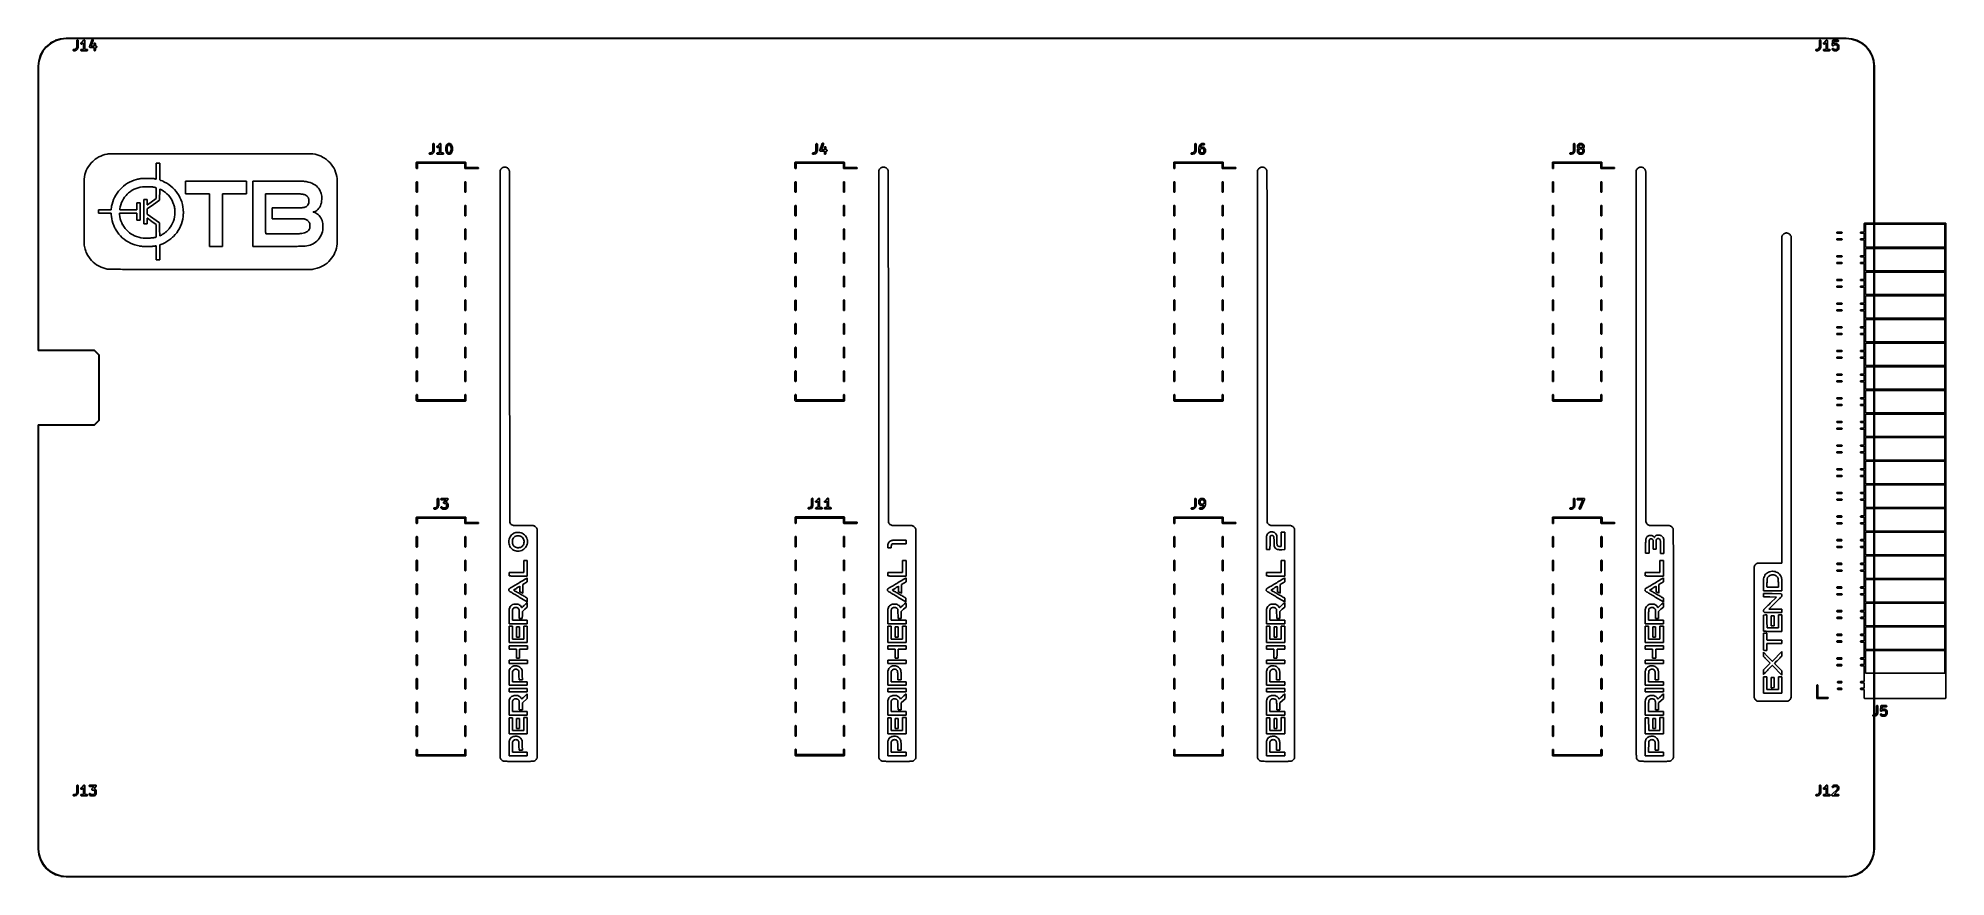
# Model space of a CAD drawing. Extents: x 47 to 252, y -139 to -48.
import ezdxf

# ---------------------------------------------------------------- set-up
doc = ezdxf.new("R2010")
doc.units = 0
doc.layers.add('BLACK', color=7, linetype='CONTINUOUS')

msp = doc.modelspace()

# ---------------------------------------------------------------- linework, layer by layer
at = {"layer": 'BLACK', "linetype": 'CONTINUOUS'}
for p, q in [((47.8554, -49.3668), (48.3065, -48.9936)), ((48.3365, -49.0337), (47.8891, -49.4038)), ((48.3065, -48.9936), (48.3068, -48.9934)), ((48.3068, -48.9934), (48.3086, -48.9922)), ((48.3086, -48.9922), (48.3105, -48.9909)), ((48.3105, -48.9909), (48.8256, -48.7124)), ((48.8472, -48.7576), (48.3365, -49.0337)), ((48.8256, -48.7124), (48.8259, -48.7123)), ((48.8259, -48.7123), (48.828, -48.7114)), ((48.828, -48.7114), (48.8301, -48.7105)), ((48.8301, -48.7105), (49.3894, -48.5374)), ((49.4018, -48.5859), (48.8472, -48.7576)), ((49.3894, -48.5374), (49.3897, -48.5373)), ((49.3894, -48.5374), (49.3894, -48.5374)), ((49.3897, -48.5373), (49.392, -48.5369)), ((49.392, -48.5369), (49.3942, -48.5364)), ((49.3942, -48.5364), (49.9764, -48.4752)), ((49.9804, -48.5251), (49.4018, -48.5859)), ((49.9764, -48.4752), (49.9768, -48.4752)), ((49.9768, -48.4752), (49.9779, -48.4752)), ((49.9779, -48.4752), (49.979, -48.4751)), ((49.979, -48.4751), (49.9987, -48.475)), ((50.0001, -48.525), (49.9804, -48.5251)), ((49.9987, -48.475), (49.9988, -48.475)), ((49.9988, -48.475), (241.001, -48.475)), ((240.999, -48.525), (50.0001, -48.525)), ((51.1155, -48.7513), (51.1171, -48.7368)), ((51.1155, -48.7524), (51.1155, -48.7513)), ((51.1155, -49.4545), (51.1155, -48.7524)), ((51.1171, -48.7368), (51.1215, -48.7228)), ((51.1215, -48.7228), (51.1286, -48.71)), ((51.1286, -48.71), (51.138, -48.6988)), ((51.138, -48.6988), (51.1494, -48.6896)), ((51.1494, -48.6896), (51.1624, -48.6828)), ((51.1624, -48.6828), (51.1764, -48.6787)), ((51.1764, -48.6787), (51.191, -48.6774)), ((51.191, -48.6774), (51.2056, -48.6789)), ((51.2056, -48.6789), (51.2195, -48.6832)), ((51.2195, -48.6832), (51.2324, -48.6902)), ((51.2324, -48.6902), (51.2437, -48.6995)), ((51.2437, -48.6995), (51.2529, -48.7109)), ((51.2529, -48.7109), (51.2598, -48.7238)), ((51.2598, -48.7238), (51.264, -48.7378)), ((51.264, -48.7378), (51.2655, -48.7524)), ((51.2655, -48.7524), (51.2655, -49.4667)), ((51.5442, -49.043), (51.5447, -49.0284)), ((51.5466, -49.0575), (51.5442, -49.043)), ((51.5447, -49.0284), (51.548, -49.0141)), ((51.5517, -49.0712), (51.5466, -49.0575)), ((51.548, -49.0141), (51.554, -49.0008)), ((51.5594, -49.0836), (51.5517, -49.0712)), ((51.554, -49.0008), (51.5625, -48.9889)), ((51.5694, -49.0943), (51.5594, -49.0836)), ((51.5625, -48.9889), (51.5731, -48.9788)), ((51.5813, -49.1029), (51.5694, -49.0943)), ((51.5731, -48.9788), (51.5855, -48.971)), ((51.5946, -49.109), (51.5813, -49.1029)), ((51.5855, -48.971), (51.6699, -48.9288)), ((51.6088, -49.1124), (51.5946, -49.109)), ((51.6234, -49.113), (51.6088, -49.1124)), ((51.6379, -49.1107), (51.6234, -49.113)), ((51.6516, -49.1056), (51.6379, -49.1107)), ((51.6526, -49.1052), (51.6516, -49.1056)), ((51.7478, -49.0576), (51.6526, -49.1052)), ((51.6699, -48.9288), (51.7512, -48.8475)), ((51.7514, -49.0553), (51.7478, -49.0576)), ((51.7512, -48.8475), (51.8424, -48.7108)), ((51.7551, -49.0534), (51.7514, -49.0553)), ((51.7576, -49.0514), (51.7551, -49.0534)), ((51.7602, -49.0498), (51.7576, -49.0514)), ((51.7633, -49.0469), (51.7602, -49.0498)), ((51.7666, -49.0442), (51.7633, -49.0469)), ((51.7673, -49.0435), (51.7666, -49.0442)), ((51.8298, -48.9811), (51.7673, -49.0435)), ((51.8298, -49.6774), (51.8298, -48.9811)), ((51.8424, -48.7108), (51.8429, -48.71)), ((51.8429, -48.7099), (51.8479, -48.7041)), ((51.8429, -48.71), (51.8429, -48.7099)), ((51.8429, -48.71), (51.8429, -48.71)), ((51.8429, -48.71), (51.8429, -48.71)), ((51.8479, -48.7041), (51.8523, -48.6988)), ((51.8523, -48.6988), (51.8524, -48.6987)), ((51.8523, -48.6988), (51.8523, -48.6988)), ((51.8524, -48.6987), (51.8582, -48.694)), ((51.8582, -48.694), (51.8637, -48.6896)), ((51.8637, -48.6896), (51.8637, -48.6896)), ((51.8637, -48.6896), (51.8638, -48.6896)), ((51.8638, -48.6896), (51.8706, -48.686)), ((51.8706, -48.686), (51.8767, -48.6828)), ((51.8767, -48.6828), (51.8767, -48.6828)), ((51.8767, -48.6828), (51.8768, -48.6828)), ((51.8768, -48.6828), (51.884, -48.6807)), ((51.884, -48.6807), (51.8907, -48.6787)), ((51.8907, -48.6787), (51.8908, -48.6787)), ((51.8908, -48.6787), (51.898, -48.678)), ((51.8908, -48.6787), (51.8908, -48.6787)), ((51.898, -48.678), (51.9053, -48.6774)), ((51.9053, -48.6774), (51.9054, -48.6774)), ((51.9053, -48.6774), (51.9053, -48.6774)), ((51.9054, -48.6774), (51.9129, -48.6782)), ((51.9129, -48.6782), (51.9198, -48.6789)), ((51.9198, -48.6789), (51.9199, -48.6789)), ((51.9199, -48.6789), (51.92, -48.6789)), ((51.92, -48.6789), (51.9273, -48.6812)), ((51.9273, -48.6812), (51.9338, -48.6832)), ((51.9338, -48.6832), (51.9339, -48.6833)), ((51.9339, -48.6833), (51.9339, -48.6833)), ((51.9339, -48.6833), (51.9405, -48.6868)), ((51.9405, -48.6868), (51.9467, -48.6902)), ((51.9467, -48.6902), (51.9467, -48.6902)), ((51.9467, -48.6902), (51.9468, -48.6903)), ((51.9468, -48.6903), (51.9524, -48.6949)), ((51.9524, -48.6949), (51.958, -48.6995)), ((51.958, -48.6995), (51.958, -48.6996)), ((51.958, -48.6996), (51.9581, -48.6996)), ((51.9581, -48.6996), (51.9629, -48.7056)), ((51.9629, -48.7056), (51.9672, -48.7109)), ((51.9672, -48.7109), (51.9673, -48.7109)), ((51.9673, -48.7109), (51.9673, -48.711)), ((51.9673, -48.711), (51.971, -48.7179)), ((51.971, -48.7179), (51.9741, -48.7238)), ((51.9741, -48.7238), (51.9741, -48.7239)), ((51.9741, -48.7239), (51.9741, -48.7239)), ((51.9741, -48.7239), (51.9763, -48.7311)), ((51.9763, -48.7311), (51.9783, -48.7378)), ((51.9783, -48.7378), (51.9783, -48.7379)), ((51.9783, -48.7379), (51.9784, -48.7379)), ((51.9784, -48.7379), (51.9791, -48.7452)), ((51.9791, -48.7452), (51.9798, -48.7524)), ((51.9798, -48.7524), (51.9798, -49.6774)), ((52.5003, -49.3953), (52.7384, -48.681)), ((52.8807, -48.7285), (52.6755, -49.344)), ((52.7384, -48.681), (52.7387, -48.6801)), ((52.7387, -48.6801), (52.7449, -48.6668)), ((52.7449, -48.6668), (52.7535, -48.6549)), ((52.7535, -48.6549), (52.7642, -48.645)), ((52.7642, -48.645), (52.7767, -48.6373)), ((52.7767, -48.6373), (52.7904, -48.6322)), ((52.7904, -48.6322), (52.8049, -48.6299)), ((52.8049, -48.6299), (52.8195, -48.6304)), ((52.8195, -48.6304), (52.8337, -48.6338)), ((52.8337, -48.6338), (52.8471, -48.6398)), ((52.8471, -48.6398), (52.859, -48.6484)), ((52.859, -48.6484), (52.869, -48.659)), ((52.869, -48.659), (52.8767, -48.6715)), ((52.8767, -48.6715), (52.8819, -48.6851)), ((52.8839, -48.7142), (52.8807, -48.7285)), ((52.8819, -48.6851), (52.8843, -48.6996)), ((52.8843, -48.6996), (52.8839, -48.7142)), ((52.9726, -49.0847), (52.9743, -49.0701)), ((52.9726, -49.0857), (52.9726, -49.0847)), ((52.9726, -49.344), (52.9726, -49.0857)), ((52.9743, -49.0701), (52.9787, -49.0562)), ((52.9787, -49.0562), (52.9857, -49.0433)), ((52.9857, -49.0433), (52.9951, -49.0321)), ((52.9951, -49.0321), (53.0066, -49.023)), ((53.0066, -49.023), (53.0195, -49.0162)), ((53.0195, -49.0162), (53.0336, -49.012)), ((53.0336, -49.012), (53.0481, -49.0107)), ((53.0481, -49.0107), (53.0627, -49.0122)), ((53.0627, -49.0122), (53.0767, -49.0166)), ((53.0767, -49.0166), (53.0896, -49.0235)), ((53.0896, -49.0235), (53.1008, -49.0329)), ((53.1008, -49.0329), (53.1101, -49.0442)), ((53.1101, -49.0442), (53.117, -49.0571)), ((53.117, -49.0571), (53.1212, -49.0711)), ((53.1212, -49.0711), (53.1226, -49.0857)), ((53.1226, -49.0857), (53.1226, -49.344)), ((238.115, -48.7513), (238.117, -48.7368)), ((238.115, -48.7524), (238.115, -48.7513)), ((238.115, -49.4545), (238.115, -48.7524)), ((238.117, -48.7368), (238.122, -48.7228)), ((238.122, -48.7228), (238.129, -48.71)), ((238.129, -48.71), (238.138, -48.6988)), ((238.138, -48.6988), (238.149, -48.6896)), ((238.149, -48.6896), (238.162, -48.6828)), ((238.162, -48.6828), (238.176, -48.6787)), ((238.176, -48.6787), (238.191, -48.6774)), ((238.191, -48.6774), (238.206, -48.6789)), ((238.206, -48.6789), (238.22, -48.6832)), ((238.22, -48.6832), (238.232, -48.6902)), ((238.232, -48.6902), (238.244, -48.6995)), ((238.244, -48.6995), (238.253, -48.7109)), ((238.253, -48.7109), (238.26, -48.7238)), ((238.26, -48.7238), (238.264, -48.7378)), ((238.264, -48.7378), (238.265, -48.7524)), ((238.265, -48.7524), (238.265, -49.4667)), ((238.544, -49.043), (238.545, -49.0284)), ((238.547, -49.0575), (238.544, -49.043)), ((238.545, -49.0284), (238.548, -49.0141)), ((238.552, -49.0712), (238.547, -49.0575)), ((238.548, -49.0141), (238.554, -49.0008)), ((238.559, -49.0836), (238.552, -49.0712)), ((238.554, -49.0008), (238.562, -48.9889)), ((238.569, -49.0943), (238.559, -49.0836)), ((238.562, -48.9889), (238.573, -48.9788)), ((238.581, -49.1029), (238.569, -49.0943)), ((238.573, -48.9788), (238.586, -48.971)), ((238.595, -49.109), (238.581, -49.1029)), ((238.586, -48.971), (238.67, -48.9288)), ((238.609, -49.1124), (238.595, -49.109)), ((238.623, -49.113), (238.609, -49.1124)), ((238.638, -49.1107), (238.623, -49.113)), ((238.652, -49.1056), (238.638, -49.1107)), ((238.653, -49.1052), (238.652, -49.1056)), ((238.748, -49.0576), (238.653, -49.1052)), ((238.67, -48.9288), (238.751, -48.8475)), ((238.751, -49.0553), (238.748, -49.0576)), ((238.751, -48.8475), (238.842, -48.7108)), ((238.755, -49.0534), (238.751, -49.0553)), ((238.758, -49.0514), (238.755, -49.0534)), ((238.76, -49.0498), (238.758, -49.0514)), ((238.763, -49.0469), (238.76, -49.0498)), ((238.767, -49.0442), (238.763, -49.0469)), ((238.83, -48.9811), (238.767, -49.0435)), ((238.767, -49.0435), (238.767, -49.0442)), ((238.83, -49.6774), (238.83, -48.9811)), ((238.842, -48.7108), (238.843, -48.71)), ((238.843, -48.7099), (238.848, -48.7041)), ((238.843, -48.71), (238.843, -48.7099)), ((238.843, -48.71), (238.843, -48.71)), ((238.843, -48.71), (238.843, -48.71)), ((238.848, -48.7041), (238.852, -48.6988)), ((238.852, -48.6987), (238.858, -48.694)), ((238.852, -48.6988), (238.852, -48.6987)), ((238.852, -48.6988), (238.852, -48.6988)), ((238.858, -48.694), (238.864, -48.6896)), ((238.864, -48.6896), (238.871, -48.686)), ((238.864, -48.6896), (238.864, -48.6896)), ((238.864, -48.6896), (238.864, -48.6896)), ((238.871, -48.686), (238.877, -48.6828)), ((238.877, -48.6828), (238.884, -48.6807)), ((238.877, -48.6828), (238.877, -48.6828)), ((238.877, -48.6828), (238.877, -48.6828)), ((238.884, -48.6807), (238.891, -48.6787)), ((238.891, -48.6787), (238.898, -48.678)), ((238.891, -48.6787), (238.891, -48.6787)), ((238.891, -48.6787), (238.891, -48.6787)), ((238.898, -48.678), (238.905, -48.6774)), ((238.905, -48.6774), (238.905, -48.6774)), ((238.905, -48.6774), (238.913, -48.6782)), ((238.905, -48.6774), (238.905, -48.6774)), ((238.913, -48.6782), (238.92, -48.6789)), ((238.92, -48.6789), (238.92, -48.6789)), ((238.92, -48.6789), (238.92, -48.6789)), ((238.92, -48.6789), (238.927, -48.6812)), ((238.927, -48.6812), (238.934, -48.6832)), ((238.934, -48.6832), (238.934, -48.6833)), ((238.934, -48.6833), (238.934, -48.6833)), ((238.934, -48.6833), (238.94, -48.6868)), ((238.94, -48.6868), (238.947, -48.6902)), ((238.947, -48.6902), (238.947, -48.6902)), ((238.947, -48.6902), (238.947, -48.6903)), ((238.947, -48.6903), (238.952, -48.6949)), ((238.952, -48.6949), (238.958, -48.6995)), ((238.958, -48.6995), (238.958, -48.6996)), ((238.958, -48.6996), (238.958, -48.6996)), ((238.958, -48.6996), (238.963, -48.7056)), ((238.963, -48.7056), (238.967, -48.7109)), ((238.967, -48.7109), (238.967, -48.7109)), ((238.967, -48.7109), (238.967, -48.711)), ((238.967, -48.711), (238.971, -48.7179)), ((238.971, -48.7179), (238.974, -48.7238)), ((238.974, -48.7238), (238.974, -48.7239)), ((238.974, -48.7239), (238.974, -48.7239)), ((238.974, -48.7239), (238.976, -48.7311)), ((238.976, -48.7311), (238.978, -48.7378)), ((238.978, -48.7378), (238.978, -48.7379)), ((238.978, -48.7379), (238.978, -48.7379)), ((238.978, -48.7379), (238.979, -48.7452)), ((238.979, -48.7452), (238.98, -48.7524)), ((238.98, -48.7524), (238.98, -49.6774)), ((239.497, -49.2211), (239.544, -48.7449)), ((239.544, -48.7449), (239.545, -48.7439)), ((239.545, -48.7406), (239.546, -48.7373)), ((239.545, -48.7439), (239.545, -48.7406)), ((239.546, -48.7373), (239.547, -48.7335)), ((239.547, -48.7335), (239.548, -48.7296)), ((239.548, -48.7296), (239.549, -48.7265)), ((239.549, -48.7265), (239.55, -48.7233)), ((239.55, -48.7233), (239.552, -48.7198)), ((239.552, -48.7198), (239.553, -48.7161)), ((239.553, -48.7161), (239.555, -48.7134)), ((239.555, -48.7134), (239.557, -48.7104)), ((239.557, -48.7104), (239.559, -48.7074)), ((239.559, -48.7074), (239.562, -48.7041)), ((239.562, -48.7041), (239.564, -48.7017)), ((239.564, -48.7017), (239.566, -48.6992)), ((239.566, -48.6992), (239.569, -48.6966)), ((239.569, -48.6966), (239.572, -48.6938)), ((239.572, -48.6938), (239.575, -48.692)), ((239.575, -48.692), (239.578, -48.6899)), ((239.578, -48.6899), (239.581, -48.688)), ((239.581, -48.688), (239.584, -48.6858)), ((239.584, -48.6858), (239.588, -48.6846)), ((239.588, -48.6846), (239.59, -48.683)), ((239.59, -48.683), (239.594, -48.6819)), ((239.594, -48.6819), (239.598, -48.6804)), ((239.598, -48.6804), (239.601, -48.6798)), ((239.601, -48.6798), (239.604, -48.6788)), ((239.604, -48.6788), (239.608, -48.6784)), ((239.608, -48.6784), (239.612, -48.6777)), ((239.612, -48.6777), (239.616, -48.6777)), ((239.616, -48.6777), (239.619, -48.6774)), ((239.619, -48.6774), (240.095, -48.6774)), ((239.687, -48.8274), (239.662, -49.0756)), ((239.662, -49.0756), (239.681, -49.0663)), ((239.681, -49.0663), (239.682, -49.0658)), ((239.682, -49.0658), (239.684, -49.065)), ((239.684, -49.065), (239.686, -49.064)), ((239.686, -49.064), (239.691, -49.0625)), ((240.095, -48.8274), (239.687, -48.8274)), ((239.691, -49.0625), (239.695, -49.0607)), ((239.695, -49.0607), (239.698, -49.0604)), ((239.698, -49.0604), (239.7, -49.0598)), ((239.7, -49.0598), (239.705, -49.0593)), ((239.705, -49.0593), (239.71, -49.0585)), ((239.71, -49.0585), (239.712, -49.0585)), ((239.712, -49.0585), (239.714, -49.0583)), ((239.714, -49.0583), (239.952, -49.0583)), ((239.952, -49.0583), (239.953, -49.0583)), ((239.953, -49.0583), (239.956, -49.0586)), ((239.956, -49.0586), (239.958, -49.0585)), ((239.958, -49.0585), (239.963, -49.0594)), ((239.963, -49.0594), (239.968, -49.06)), ((239.968, -49.06), (239.97, -49.0606)), ((239.97, -49.0606), (239.972, -49.061)), ((239.972, -49.061), (239.977, -49.0628)), ((239.977, -49.0628), (239.982, -49.0644)), ((239.982, -49.0644), (239.984, -49.0655)), ((239.984, -49.0655), (239.986, -49.0663)), ((239.986, -49.0663), (240.081, -49.1139)), ((240.081, -49.1139), (240.082, -49.1143)), ((240.082, -49.1143), (240.086, -49.1166)), ((240.086, -49.1166), (240.089, -49.1186)), ((240.089, -49.1186), (240.092, -49.1206)), ((240.092, -49.1206), (240.094, -49.1223)), ((240.094, -49.1223), (240.097, -49.1252)), ((240.095, -48.6774), (240.096, -48.6774)), ((240.11, -48.826), (240.095, -48.8274)), ((240.096, -48.6774), (240.111, -48.679)), ((240.097, -49.1252), (240.101, -49.1279)), ((240.101, -49.1279), (240.148, -49.1755)), ((240.124, -48.8217), (240.11, -48.826)), ((240.111, -48.679), (240.125, -48.6834)), ((240.137, -48.8148), (240.124, -48.8217)), ((240.125, -48.6834), (240.138, -48.6905)), ((240.148, -48.8056), (240.137, -48.8148)), ((240.138, -48.6905), (240.149, -48.6999)), ((240.157, -48.7943), (240.148, -48.8056)), ((240.149, -48.6999), (240.158, -48.7113)), ((240.164, -48.7814), (240.157, -48.7943)), ((240.158, -48.7113), (240.165, -48.7243)), ((240.169, -48.7675), (240.164, -48.7814)), ((240.165, -48.7243), (240.169, -48.7383)), ((240.169, -48.7383), (240.17, -48.7529)), ((240.17, -48.7529), (240.169, -48.7675)), ((241.578, -48.5818), (240.999, -48.525)), ((241.001, -48.475), (241.002, -48.4751)), ((241.002, -48.4751), (241.002, -48.4751)), ((241.002, -48.4751), (241.585, -48.5323)), ((242.134, -48.7496), (241.578, -48.5818)), ((241.585, -48.5323), (241.585, -48.5323)), ((241.585, -48.5323), (241.588, -48.5328)), ((241.588, -48.5328), (241.59, -48.5332)), ((241.59, -48.5332), (242.15, -48.7024)), ((242.646, -49.0222), (242.134, -48.7496)), ((242.15, -48.7024), (242.151, -48.7025)), ((242.151, -48.7025), (242.153, -48.7034)), ((242.153, -48.7034), (242.155, -48.7043)), ((242.155, -48.7043), (242.672, -48.9792)), ((243.096, -49.3891), (242.646, -49.0222)), ((242.672, -48.9792), (242.672, -48.9793)), ((242.672, -48.9793), (242.674, -48.9806)), ((242.674, -48.9806), (242.676, -48.9819)), ((242.676, -48.9819), (243.13, -49.3519)), ((46.9751, -51.4976), (47.0323, -50.9149)), ((47.0818, -50.9222), (47.025, -51.5012)), ((47.0323, -50.9145), (47.0328, -50.9123)), ((47.0323, -50.9149), (47.0323, -50.9145)), ((47.0328, -50.9123), (47.0332, -50.9101)), ((47.0332, -50.9101), (47.2024, -50.3496)), ((47.2496, -50.3664), (47.0818, -50.9222)), ((47.2024, -50.3496), (47.2025, -50.3492)), ((47.2025, -50.3492), (47.2034, -50.3471)), ((47.2034, -50.3471), (47.2043, -50.3451)), ((47.2043, -50.3451), (47.4792, -49.8281)), ((47.5222, -49.8537), (47.2496, -50.3664)), ((47.4792, -49.8281), (47.4793, -49.8278)), ((47.4793, -49.8278), (47.4806, -49.8259)), ((47.4806, -49.8259), (47.4819, -49.824)), ((47.4819, -49.824), (47.8519, -49.3703)), ((47.8891, -49.4038), (47.5222, -49.8537)), ((47.8519, -49.3703), (47.8521, -49.37)), ((47.8519, -49.3703), (47.8519, -49.3703)), ((47.8519, -49.3703), (47.8519, -49.3703)), ((47.8521, -49.37), (47.8537, -49.3685)), ((47.8537, -49.3685), (47.8554, -49.3668)), ((50.7345, -49.7519), (50.7361, -49.7373)), ((50.7359, -49.7664), (50.7345, -49.7519)), ((50.74, -49.7805), (50.7359, -49.7664)), ((50.7361, -49.7373), (50.7404, -49.7233)), ((50.7468, -49.7934), (50.74, -49.7805)), ((50.7404, -49.7233), (50.7473, -49.7104)), ((50.7559, -49.8049), (50.7468, -49.7934)), ((50.7473, -49.7104), (50.7567, -49.6992)), ((50.7672, -49.8143), (50.7559, -49.8049)), ((50.7567, -49.6992), (50.768, -49.6899)), ((50.78, -49.8213), (50.7672, -49.8143)), ((50.768, -49.6899), (50.7809, -49.683)), ((50.7939, -49.8257), (50.78, -49.8213)), ((50.7809, -49.683), (50.795, -49.6788)), ((50.8085, -49.8274), (50.7939, -49.8257)), ((50.795, -49.6788), (50.8095, -49.6774)), ((50.8095, -49.8274), (50.8085, -49.8274)), ((50.8095, -49.6774), (50.8926, -49.6774)), ((50.9048, -49.8274), (50.8095, -49.8274)), ((50.8926, -49.6774), (51.0071, -49.6392)), ((50.909, -49.827), (50.9048, -49.8274)), ((50.9132, -49.8269), (50.909, -49.827)), ((50.9162, -49.8263), (50.9132, -49.8269)), ((50.9193, -49.826), (50.9162, -49.8263)), ((50.9234, -49.8247), (50.9193, -49.826)), ((50.9275, -49.8239), (50.9234, -49.8247)), ((50.9285, -49.8235), (50.9275, -49.8239)), ((51.0713, -49.7759), (50.9285, -49.8235)), ((51.0071, -49.6392), (51.0773, -49.569)), ((51.0733, -49.775), (51.0713, -49.7759)), ((51.0755, -49.7744), (51.0733, -49.775)), ((51.08, -49.772), (51.0755, -49.7744)), ((51.0773, -49.569), (51.1155, -49.4545)), ((51.0847, -49.77), (51.08, -49.772)), ((51.0865, -49.7687), (51.0847, -49.77)), ((51.0885, -49.7677), (51.0865, -49.7687)), ((51.0925, -49.7645), (51.0885, -49.7677)), ((51.0967, -49.7615), (51.0925, -49.7645)), ((51.0982, -49.7599), (51.0967, -49.7615)), ((51.0999, -49.7585), (51.0982, -49.7599)), ((51.1007, -49.7578), (51.0999, -49.7585)), ((51.1959, -49.6626), (51.1007, -49.7578)), ((51.1973, -49.6609), (51.1959, -49.6626)), ((51.1989, -49.6594), (51.1973, -49.6609)), ((51.2019, -49.6552), (51.1989, -49.6594)), ((51.2052, -49.6512), (51.2019, -49.6552)), ((51.2062, -49.6493), (51.2052, -49.6512)), ((51.2075, -49.6475), (51.2062, -49.6493)), ((51.2097, -49.6429), (51.2075, -49.6475)), ((51.2121, -49.6383), (51.2097, -49.6429)), ((51.2127, -49.6362), (51.2121, -49.6383)), ((51.2137, -49.6342), (51.2127, -49.6362)), ((51.214, -49.6332), (51.2137, -49.6342)), ((51.2616, -49.4904), (51.214, -49.6332)), ((51.2626, -49.4863), (51.2616, -49.4904)), ((51.2638, -49.4823), (51.2626, -49.4863)), ((51.2642, -49.4792), (51.2638, -49.4823)), ((51.2649, -49.4761), (51.2642, -49.4792)), ((51.265, -49.4719), (51.2649, -49.4761)), ((51.2655, -49.4677), (51.265, -49.4719)), ((51.2655, -49.4667), (51.2655, -49.4677)), ((51.544, -49.7519), (51.5456, -49.7373)), ((51.5454, -49.7664), (51.544, -49.7519)), ((51.5495, -49.7805), (51.5454, -49.7664)), ((51.5456, -49.7373), (51.5499, -49.7233)), ((51.5563, -49.7934), (51.5495, -49.7805)), ((51.5499, -49.7233), (51.5569, -49.7104)), ((51.5655, -49.8049), (51.5563, -49.7934)), ((51.5569, -49.7104), (51.5662, -49.6992)), ((51.5767, -49.8143), (51.5655, -49.8049)), ((51.5662, -49.6992), (51.5775, -49.6899)), ((51.5895, -49.8213), (51.5767, -49.8143)), ((51.5775, -49.6899), (51.5905, -49.683)), ((51.6035, -49.8257), (51.5895, -49.8213)), ((51.5905, -49.683), (51.6045, -49.6788)), ((51.618, -49.8274), (51.6035, -49.8257)), ((51.6045, -49.6788), (51.619, -49.6774)), ((51.619, -49.8274), (51.618, -49.8274)), ((51.619, -49.6774), (51.8298, -49.6774)), ((52.1905, -49.8274), (51.619, -49.8274)), ((51.9798, -49.6774), (52.1905, -49.6774)), ((52.1905, -49.6774), (52.1915, -49.6774)), ((52.205, -49.826), (52.1905, -49.8274)), ((52.1915, -49.6774), (52.2061, -49.679)), ((52.2191, -49.8217), (52.205, -49.826)), ((52.2061, -49.679), (52.22, -49.6834)), ((52.232, -49.8148), (52.2191, -49.8217)), ((52.22, -49.6834), (52.2328, -49.6905)), ((52.2433, -49.8056), (52.232, -49.8148)), ((52.2328, -49.6905), (52.2441, -49.6999)), ((52.2527, -49.7943), (52.2433, -49.8056)), ((52.2441, -49.6999), (52.2532, -49.7113)), ((52.2596, -49.7814), (52.2527, -49.7943)), ((52.2532, -49.7113), (52.26, -49.7243)), ((52.2639, -49.7675), (52.2596, -49.7814)), ((52.26, -49.7243), (52.2641, -49.7383)), ((52.2655, -49.7529), (52.2639, -49.7675)), ((52.2641, -49.7383), (52.2655, -49.7529)), ((52.4964, -49.4185), (52.4969, -49.4141)), ((52.4967, -49.4214), (52.4964, -49.4185)), ((52.4966, -49.4242), (52.4967, -49.4214)), ((52.4973, -49.4286), (52.4966, -49.4242)), ((52.4969, -49.4141), (52.497, -49.4096)), ((52.497, -49.4096), (52.4977, -49.4068)), ((52.4978, -49.4331), (52.4973, -49.4286)), ((52.4977, -49.4068), (52.498, -49.404)), ((52.4986, -49.4359), (52.4978, -49.4331)), ((52.498, -49.404), (52.4993, -49.3997)), ((52.499, -49.4387), (52.4986, -49.4359)), ((52.5006, -49.4428), (52.499, -49.4387)), ((52.4993, -49.3997), (52.5003, -49.3953)), ((52.5019, -49.4471), (52.5006, -49.4428)), ((52.5032, -49.4497), (52.5019, -49.4471)), ((52.5042, -49.4524), (52.5032, -49.4497)), ((52.5066, -49.4562), (52.5042, -49.4524)), ((52.5087, -49.4601), (52.5066, -49.4562)), ((52.5105, -49.4623), (52.5087, -49.4601)), ((52.512, -49.4648), (52.5105, -49.4623)), ((52.515, -49.468), (52.512, -49.4648)), ((52.5178, -49.4715), (52.515, -49.468)), ((52.52, -49.4734), (52.5178, -49.4715)), ((52.522, -49.4754), (52.52, -49.4734)), ((52.5256, -49.4781), (52.522, -49.4754)), ((52.5291, -49.4809), (52.5256, -49.4781)), ((52.5316, -49.4823), (52.5291, -49.4809)), ((52.5339, -49.484), (52.5316, -49.4823)), ((52.538, -49.4858), (52.5339, -49.484)), ((52.5419, -49.488), (52.538, -49.4858)), ((52.5446, -49.4888), (52.5419, -49.488)), ((52.5472, -49.49), (52.5446, -49.4888)), ((52.5516, -49.4911), (52.5472, -49.49)), ((52.5558, -49.4924), (52.5516, -49.4911)), ((52.5587, -49.4927), (52.5558, -49.4924)), ((52.5615, -49.4934), (52.5587, -49.4927)), ((52.5659, -49.4935), (52.5615, -49.4934)), ((52.5704, -49.494), (52.5659, -49.4935)), ((52.5714, -49.494), (52.5704, -49.494)), ((52.9726, -49.494), (52.5714, -49.494)), ((52.6755, -49.344), (52.9726, -49.344)), ((52.9726, -49.7524), (52.9726, -49.494)), ((52.974, -49.7669), (52.9726, -49.7524)), ((52.9783, -49.781), (52.974, -49.7669)), ((52.9851, -49.7939), (52.9783, -49.781)), ((52.9944, -49.8052), (52.9851, -49.7939)), ((53.0057, -49.8146), (52.9944, -49.8052)), ((53.0186, -49.8215), (53.0057, -49.8146)), ((53.0325, -49.8258), (53.0186, -49.8215)), ((53.0471, -49.8274), (53.0325, -49.8258)), ((53.0617, -49.8261), (53.0471, -49.8274)), ((53.0757, -49.8219), (53.0617, -49.8261)), ((53.0887, -49.8151), (53.0757, -49.8219)), ((53.1001, -49.806), (53.0887, -49.8151)), ((53.1095, -49.7948), (53.1001, -49.806)), ((53.1166, -49.7819), (53.1095, -49.7948)), ((53.121, -49.768), (53.1166, -49.7819)), ((53.1226, -49.7534), (53.121, -49.768)), ((53.1226, -49.344), (53.1905, -49.344)), ((53.1905, -49.494), (53.1226, -49.494)), ((53.1226, -49.494), (53.1226, -49.7524)), ((53.1226, -49.7524), (53.1226, -49.7534)), ((53.1905, -49.344), (53.1915, -49.3441)), ((53.205, -49.4926), (53.1905, -49.494)), ((53.1915, -49.3441), (53.2061, -49.3457)), ((53.2191, -49.4884), (53.205, -49.4926)), ((53.2061, -49.3457), (53.22, -49.3501)), ((53.232, -49.4815), (53.2191, -49.4884)), ((53.22, -49.3501), (53.2328, -49.3572)), ((53.2433, -49.4723), (53.232, -49.4815)), ((53.2328, -49.3572), (53.2441, -49.3666)), ((53.2527, -49.461), (53.2433, -49.4723)), ((53.2441, -49.3666), (53.2532, -49.378)), ((53.2596, -49.4481), (53.2527, -49.461)), ((53.2532, -49.378), (53.26, -49.391)), ((53.2639, -49.4341), (53.2596, -49.4481)), ((53.26, -49.391), (53.2641, -49.405)), ((53.2655, -49.4196), (53.2639, -49.4341)), ((53.2641, -49.405), (53.2655, -49.4196)), ((237.735, -49.7519), (237.736, -49.7373)), ((237.736, -49.7664), (237.735, -49.7519)), ((237.736, -49.7373), (237.74, -49.7233)), ((237.74, -49.7805), (237.736, -49.7664)), ((237.74, -49.7233), (237.747, -49.7104)), ((237.747, -49.7934), (237.74, -49.7805)), ((237.747, -49.7104), (237.757, -49.6992)), ((237.756, -49.8049), (237.747, -49.7934)), ((237.767, -49.8143), (237.756, -49.8049)), ((237.757, -49.6992), (237.768, -49.6899)), ((237.78, -49.8213), (237.767, -49.8143)), ((237.768, -49.6899), (237.781, -49.683)), ((237.794, -49.8257), (237.78, -49.8213)), ((237.781, -49.683), (237.795, -49.6788)), ((237.808, -49.8274), (237.794, -49.8257)), ((237.795, -49.6788), (237.81, -49.6774)), ((237.81, -49.8274), (237.808, -49.8274)), ((237.81, -49.6774), (237.893, -49.6774)), ((237.905, -49.8274), (237.81, -49.8274)), ((237.893, -49.6774), (238.007, -49.6392)), ((237.909, -49.827), (237.905, -49.8274)), ((237.913, -49.8269), (237.909, -49.827)), ((237.916, -49.8263), (237.913, -49.8269)), ((237.919, -49.826), (237.916, -49.8263)), ((237.923, -49.8247), (237.919, -49.826)), ((237.927, -49.8239), (237.923, -49.8247)), ((237.928, -49.8235), (237.927, -49.8239)), ((238.071, -49.7759), (237.928, -49.8235)), ((238.007, -49.6392), (238.077, -49.569)), ((238.073, -49.775), (238.071, -49.7759)), ((238.075, -49.7744), (238.073, -49.775)), ((238.08, -49.772), (238.075, -49.7744)), ((238.077, -49.569), (238.115, -49.4545)), ((238.085, -49.77), (238.08, -49.772)), ((238.087, -49.7687), (238.085, -49.77)), ((238.088, -49.7677), (238.087, -49.7687)), ((238.092, -49.7645), (238.088, -49.7677)), ((238.097, -49.7615), (238.092, -49.7645)), ((238.098, -49.7599), (238.097, -49.7615)), ((238.1, -49.7585), (238.098, -49.7599)), ((238.101, -49.7578), (238.1, -49.7585)), ((238.196, -49.6626), (238.101, -49.7578)), ((238.197, -49.6609), (238.196, -49.6626)), ((238.199, -49.6594), (238.197, -49.6609)), ((238.202, -49.6552), (238.199, -49.6594)), ((238.205, -49.6512), (238.202, -49.6552)), ((238.206, -49.6493), (238.205, -49.6512)), ((238.208, -49.6475), (238.206, -49.6493)), ((238.21, -49.6429), (238.208, -49.6475)), ((238.212, -49.6383), (238.21, -49.6429)), ((238.213, -49.6362), (238.212, -49.6383)), ((238.214, -49.6342), (238.213, -49.6362)), ((238.262, -49.4904), (238.214, -49.6332)), ((238.214, -49.6332), (238.214, -49.6342)), ((238.263, -49.4863), (238.262, -49.4904)), ((238.264, -49.4823), (238.263, -49.4863)), ((238.265, -49.4761), (238.264, -49.4792)), ((238.264, -49.4792), (238.264, -49.4823)), ((238.265, -49.4667), (238.265, -49.4677)), ((238.265, -49.4677), (238.265, -49.4719)), ((238.265, -49.4719), (238.265, -49.4761)), ((238.544, -49.7519), (238.546, -49.7373)), ((238.545, -49.7664), (238.544, -49.7519)), ((238.55, -49.7805), (238.545, -49.7664)), ((238.546, -49.7373), (238.55, -49.7233)), ((238.55, -49.7233), (238.557, -49.7104)), ((238.556, -49.7934), (238.55, -49.7805)), ((238.565, -49.8049), (238.556, -49.7934)), ((238.557, -49.7104), (238.566, -49.6992)), ((238.577, -49.8143), (238.565, -49.8049)), ((238.566, -49.6992), (238.578, -49.6899)), ((238.59, -49.8213), (238.577, -49.8143)), ((238.578, -49.6899), (238.59, -49.683)), ((238.59, -49.683), (238.604, -49.6788)), ((238.603, -49.8257), (238.59, -49.8213)), ((238.618, -49.8274), (238.603, -49.8257)), ((238.604, -49.6788), (238.619, -49.6774)), ((238.619, -49.8274), (238.618, -49.8274)), ((238.619, -49.6774), (238.83, -49.6774)), ((239.19, -49.8274), (238.619, -49.8274)), ((238.98, -49.6774), (239.19, -49.6774)), ((239.19, -49.6774), (239.192, -49.6774)), ((239.205, -49.826), (239.19, -49.8274)), ((239.192, -49.6774), (239.206, -49.679)), ((239.219, -49.8217), (239.205, -49.826)), ((239.206, -49.679), (239.22, -49.6834)), ((239.232, -49.8148), (239.219, -49.8217)), ((239.22, -49.6834), (239.233, -49.6905)), ((239.243, -49.8056), (239.232, -49.8148)), ((239.233, -49.6905), (239.244, -49.6999)), ((239.253, -49.7943), (239.243, -49.8056)), ((239.244, -49.6999), (239.253, -49.7113)), ((239.253, -49.7113), (239.26, -49.7243)), ((239.26, -49.7814), (239.253, -49.7943)), ((239.26, -49.7243), (239.264, -49.7383)), ((239.264, -49.7675), (239.26, -49.7814)), ((239.264, -49.7383), (239.265, -49.7529)), ((239.265, -49.7529), (239.264, -49.7675)), ((239.496, -49.2283), (239.497, -49.2247)), ((239.497, -49.232), (239.496, -49.2283)), ((239.496, -49.6564), (239.498, -49.6418)), ((239.498, -49.6709), (239.496, -49.6564)), ((239.497, -49.2247), (239.497, -49.2211)), ((239.497, -49.2357), (239.497, -49.232)), ((239.497, -49.2393), (239.497, -49.2357)), ((239.498, -49.2429), (239.497, -49.2393)), ((239.499, -49.2465), (239.498, -49.2429)), ((239.498, -49.6418), (239.502, -49.6278)), ((239.502, -49.685), (239.498, -49.6709)), ((239.5, -49.2501), (239.499, -49.2465)), ((239.501, -49.2534), (239.5, -49.2501)), ((239.502, -49.2569), (239.501, -49.2534)), ((239.504, -49.2602), (239.502, -49.2569)), ((239.502, -49.6278), (239.509, -49.615)), ((239.509, -49.698), (239.502, -49.685)), ((239.505, -49.2637), (239.504, -49.2602)), ((239.507, -49.2667), (239.505, -49.2637)), ((239.509, -49.2699), (239.507, -49.2667)), ((239.511, -49.2728), (239.509, -49.2699)), ((239.509, -49.615), (239.519, -49.6037)), ((239.518, -49.7094), (239.509, -49.698)), ((239.513, -49.2759), (239.511, -49.2728)), ((239.516, -49.2784), (239.513, -49.2759)), ((239.518, -49.2812), (239.516, -49.2784)), ((239.521, -49.2836), (239.518, -49.2812)), ((239.518, -49.7102), (239.518, -49.7094)), ((239.566, -49.7578), (239.518, -49.7102)), ((239.519, -49.6037), (239.53, -49.5945)), ((239.524, -49.2863), (239.521, -49.2836)), ((239.526, -49.2883), (239.524, -49.2863)), ((239.529, -49.2906), (239.526, -49.2883)), ((239.533, -49.2924), (239.529, -49.2906)), ((239.53, -49.5945), (239.543, -49.5877)), ((239.536, -49.2945), (239.533, -49.2924)), ((239.539, -49.2959), (239.536, -49.2945)), ((239.542, -49.2976), (239.539, -49.2959)), ((239.546, -49.2987), (239.542, -49.2976)), ((239.543, -49.5877), (239.557, -49.5835)), ((239.549, -49.3002), (239.546, -49.2987)), ((239.553, -49.3009), (239.549, -49.3002)), ((239.556, -49.302), (239.553, -49.3009)), ((239.56, -49.3024), (239.556, -49.302)), ((239.557, -49.5835), (239.572, -49.5821)), ((239.563, -49.3031), (239.56, -49.3024)), ((239.567, -49.3032), (239.563, -49.3031)), ((239.569, -49.7605), (239.566, -49.7578)), ((239.571, -49.3036), (239.567, -49.3032)), ((239.572, -49.7634), (239.569, -49.7605)), ((239.574, -49.3032), (239.571, -49.3036)), ((239.572, -49.5821), (239.586, -49.5836)), ((239.575, -49.7651), (239.572, -49.7634)), ((239.578, -49.3033), (239.574, -49.3032)), ((239.577, -49.7671), (239.575, -49.7651)), ((239.581, -49.7691), (239.577, -49.7671)), ((239.582, -49.3026), (239.578, -49.3033)), ((239.585, -49.7714), (239.581, -49.7691)), ((239.585, -49.3023), (239.582, -49.3026)), ((239.589, -49.3012), (239.585, -49.3023)), ((239.586, -49.7718), (239.585, -49.7714)), ((239.586, -49.5836), (239.6, -49.5879)), ((239.681, -49.8195), (239.586, -49.7718)), ((239.592, -49.3006), (239.589, -49.3012)), ((239.596, -49.2992), (239.592, -49.3006)), ((239.599, -49.2982), (239.596, -49.2992)), ((239.603, -49.2965), (239.599, -49.2982)), ((239.6, -49.5879), (239.613, -49.5948)), ((239.606, -49.2951), (239.603, -49.2965)), ((239.609, -49.2931), (239.606, -49.2951)), ((239.612, -49.2915), (239.609, -49.2931)), ((239.615, -49.2891), (239.612, -49.2915)), ((239.613, -49.5948), (239.624, -49.6041)), ((239.618, -49.2871), (239.615, -49.2891)), ((239.621, -49.2846), (239.618, -49.2871)), ((239.624, -49.2823), (239.621, -49.2846)), ((239.663, -49.2426), (239.624, -49.2816)), ((239.624, -49.2816), (239.624, -49.2823)), ((239.624, -49.6041), (239.663, -49.6431)), ((239.732, -49.2083), (239.663, -49.2426)), ((239.663, -49.6431), (239.732, -49.6774)), ((239.683, -49.8203), (239.681, -49.8195)), ((239.685, -49.8213), (239.683, -49.8203)), ((239.69, -49.8229), (239.685, -49.8213)), ((239.694, -49.8247), (239.69, -49.8229)), ((239.697, -49.8251), (239.694, -49.8247)), ((239.699, -49.8257), (239.697, -49.8251)), ((239.704, -49.8263), (239.699, -49.8257)), ((239.709, -49.8272), (239.704, -49.8263)), ((239.711, -49.8271), (239.709, -49.8272)), ((239.713, -49.8274), (239.711, -49.8271)), ((239.714, -49.8274), (239.713, -49.8274)), ((239.952, -49.8274), (239.714, -49.8274)), ((239.935, -49.2083), (239.732, -49.2083)), ((239.732, -49.6774), (239.935, -49.6774)), ((240.003, -49.2426), (239.935, -49.2083)), ((239.935, -49.6774), (240.003, -49.6431)), ((239.955, -49.8272), (239.952, -49.8274)), ((239.957, -49.8273), (239.955, -49.8272)), ((239.962, -49.8265), (239.957, -49.8273)), ((239.967, -49.826), (239.962, -49.8265)), ((239.969, -49.8253), (239.967, -49.826)), ((239.971, -49.825), (239.969, -49.8253)), ((239.976, -49.8232), (239.971, -49.825)), ((239.981, -49.8217), (239.976, -49.8232)), ((239.983, -49.8207), (239.981, -49.8217)), ((239.985, -49.8199), (239.983, -49.8207)), ((239.986, -49.8195), (239.985, -49.8199)), ((240.081, -49.7718), (239.986, -49.8195)), ((240.034, -49.273), (240.003, -49.2426)), ((240.003, -49.6431), (240.034, -49.6127)), ((240.068, -49.3415), (240.034, -49.273)), ((240.034, -49.6127), (240.068, -49.5442)), ((240.068, -49.5442), (240.068, -49.3415)), ((240.085, -49.7696), (240.081, -49.7718)), ((240.088, -49.7677), (240.085, -49.7696)), ((240.091, -49.7657), (240.088, -49.7677)), ((240.094, -49.7641), (240.091, -49.7657)), ((240.097, -49.7612), (240.094, -49.7641)), ((240.1, -49.7585), (240.097, -49.7612)), ((240.101, -49.7578), (240.1, -49.7585)), ((240.148, -49.7102), (240.101, -49.7578)), ((240.148, -49.1755), (240.149, -49.1763)), ((240.151, -49.7069), (240.148, -49.7102)), ((240.149, -49.1763), (240.152, -49.1796)), ((240.154, -49.7039), (240.151, -49.7069)), ((240.152, -49.1796), (240.155, -49.1826)), ((240.156, -49.7013), (240.154, -49.7039)), ((240.155, -49.1826), (240.156, -49.1853)), ((240.156, -49.1853), (240.158, -49.1877)), ((240.158, -49.6989), (240.156, -49.7013)), ((240.158, -49.1877), (240.16, -49.1915)), ((240.16, -49.6952), (240.158, -49.6989)), ((240.16, -49.1915), (240.162, -49.195)), ((240.162, -49.6916), (240.16, -49.6952)), ((240.162, -49.195), (240.21, -49.2903)), ((240.21, -49.5954), (240.162, -49.6907)), ((240.162, -49.6907), (240.162, -49.6916)), ((240.21, -49.2903), (240.21, -49.2912)), ((240.21, -49.2912), (240.211, -49.2933)), ((240.211, -49.5934), (240.21, -49.5954)), ((240.211, -49.2933), (240.212, -49.2952)), ((240.212, -49.5914), (240.211, -49.5934)), ((240.212, -49.2952), (240.214, -49.3001)), ((240.213, -49.5866), (240.212, -49.5914)), ((240.215, -49.5818), (240.213, -49.5866)), ((240.214, -49.3001), (240.215, -49.3049)), ((240.215, -49.3049), (240.216, -49.3071)), ((240.216, -49.5796), (240.215, -49.5818)), ((240.216, -49.3071), (240.216, -49.3092)), ((240.216, -49.3092), (240.217, -49.3143)), ((240.217, -49.5724), (240.216, -49.5775)), ((240.216, -49.5775), (240.216, -49.5796)), ((240.217, -49.3143), (240.218, -49.3194)), ((240.218, -49.5674), (240.217, -49.5724)), ((240.218, -49.3194), (240.218, -49.3216)), ((240.218, -49.3216), (240.218, -49.3238)), ((240.218, -49.3238), (240.218, -49.5619)), ((240.218, -49.5619), (240.218, -49.563)), ((240.218, -49.563), (240.218, -49.5651)), ((240.218, -49.5651), (240.218, -49.5674)), ((243.466, -49.8365), (243.096, -49.3891)), ((243.13, -49.3519), (243.13, -49.3519)), ((243.13, -49.3519), (243.13, -49.3519)), ((243.13, -49.3519), (243.13, -49.3521)), ((243.13, -49.3521), (243.132, -49.3537)), ((243.132, -49.3537), (243.133, -49.3554)), ((243.133, -49.3554), (243.506, -49.8065)), ((243.742, -50.3472), (243.466, -49.8365)), ((243.506, -49.8065), (243.507, -49.8068)), ((243.507, -49.8068), (243.508, -49.8086)), ((243.508, -49.8086), (243.509, -49.8105)), ((243.509, -49.8105), (243.788, -50.3256)), ((243.914, -50.9018), (243.742, -50.3472)), ((243.788, -50.3256), (243.788, -50.3259)), ((243.788, -50.3259), (243.789, -50.328)), ((243.789, -50.328), (243.789, -50.3301)), ((243.789, -50.3301), (243.963, -50.8894)), ((243.975, -51.4804), (243.914, -50.9018)), ((243.963, -50.8894), (243.963, -50.8897)), ((243.963, -50.8897), (243.963, -50.892)), ((243.963, -50.892), (243.964, -50.8942)), ((243.964, -50.8942), (244.025, -51.4764)), ((46.975, -51.4988), (46.9751, -51.4976)), ((46.975, -81.9988), (46.975, -51.4988)), ((46.9751, -51.4976), (46.9751, -51.4976)), ((47.025, -51.5012), (47.025, -81.975)), ((243.975, -51.5001), (243.975, -51.4804)), ((243.975, -135.499), (243.975, -51.5001)), ((243.975, -51.5001), (243.975, -51.5001)), ((244.025, -51.4764), (244.025, -51.4768)), ((244.025, -51.4768), (244.025, -51.4779)), ((244.025, -51.4779), (244.025, -51.479)), ((244.025, -51.479), (244.025, -51.4987)), ((244.025, -51.4987), (244.025, -51.4988)), ((244.025, -51.4988), (244.025, -135.501)), ((53.0935, -61.48), (53.2843, -61.3468)), ((53.2843, -61.3468), (53.2844, -61.3468)), ((53.2844, -61.3468), (53.2845, -61.3467)), ((53.2845, -61.3467), (53.2847, -61.3466)), ((53.2847, -61.3466), (53.4818, -61.2306)), ((53.4818, -61.2306), (53.4819, -61.2305)), ((53.4819, -61.2305), (53.4821, -61.2305)), ((53.4821, -61.2305), (53.4822, -61.2304)), ((53.4822, -61.2304), (53.6872, -61.1307)), ((53.6872, -61.1307), (53.6873, -61.1307)), ((53.6873, -61.1307), (53.6875, -61.1306)), ((53.6875, -61.1306), (53.6876, -61.1306)), ((53.6876, -61.1306), (53.902, -61.0467)), ((53.902, -61.0467), (53.9021, -61.0466)), ((53.9021, -61.0466), (53.9022, -61.0466)), ((53.9022, -61.0466), (53.9024, -61.0465)), ((53.9024, -61.0465), (54.1277, -60.9778)), ((54.1277, -60.9778), (54.1277, -60.9778)), ((54.1277, -60.9778), (54.1279, -60.9778)), ((54.1279, -60.9778), (54.128, -60.9777)), ((54.128, -60.9777), (54.3657, -60.9235)), ((54.3657, -60.9235), (54.3658, -60.9235)), ((54.3658, -60.9235), (54.3659, -60.9235)), ((54.3659, -60.9235), (54.366, -60.9235)), ((54.366, -60.9235), (54.489, -60.9018)), ((54.489, -60.9018), (54.4891, -60.9017)), ((54.4891, -60.9017), (54.6242, -60.8801)), ((54.4891, -60.9017), (54.4891, -60.9017)), ((54.4891, -60.9017), (54.4891, -60.9017)), ((54.6242, -60.8801), (54.6243, -60.8801)), ((54.6243, -60.8801), (54.6246, -60.88)), ((54.6246, -60.88), (54.625, -60.88)), ((54.625, -60.88), (66.0364, -60.88)), ((66.0364, -60.88), (66.578, -60.88)), ((66.578, -60.88), (66.5781, -60.88)), ((66.5781, -60.88), (67.1004, -60.88)), ((67.1004, -60.88), (67.1005, -60.88)), ((67.1005, -60.88), (67.6039, -60.88)), ((67.6039, -60.88), (67.604, -60.88)), ((67.604, -60.88), (68.0888, -60.88)), ((68.0888, -60.88), (68.0889, -60.88)), ((68.0889, -60.88), (68.5554, -60.88)), ((68.5554, -60.88), (68.5555, -60.88)), ((68.5555, -60.88), (69.0042, -60.8801)), ((69.0042, -60.8801), (69.0043, -60.8801)), ((69.0043, -60.8801), (69.4355, -60.8801)), ((69.4355, -60.8801), (69.4355, -60.8801)), ((69.4355, -60.8801), (69.8495, -60.8801)), ((69.8495, -60.8801), (69.8496, -60.8801)), ((69.8496, -60.8801), (70.2468, -60.8802)), ((70.2468, -60.8802), (70.2469, -60.8802)), ((70.2469, -60.8802), (70.6276, -60.8802)), ((70.6276, -60.8802), (70.6277, -60.8802)), ((70.6277, -60.8802), (70.9923, -60.8803)), ((70.9923, -60.8803), (70.9923, -60.8803)), ((70.9923, -60.8803), (71.3412, -60.8803)), ((71.3412, -60.8803), (71.3413, -60.8803)), ((71.3413, -60.8803), (71.6747, -60.8804)), ((71.6747, -60.8804), (71.6748, -60.8804)), ((71.6748, -60.8804), (71.9932, -60.8805)), ((71.9932, -60.8805), (71.9933, -60.8805)), ((71.9933, -60.8805), (72.297, -60.8806)), ((72.297, -60.8806), (72.2971, -60.8806)), ((72.2971, -60.8806), (72.5864, -60.8807)), ((72.5864, -60.8807), (72.5865, -60.8807)), ((72.5865, -60.8807), (72.8619, -60.8808)), ((72.8619, -60.8808), (72.862, -60.8808)), ((72.862, -60.8808), (73.1237, -60.8809)), ((73.1237, -60.8809), (73.1238, -60.8809)), ((73.1238, -60.8809), (73.3723, -60.8811)), ((73.3723, -60.8811), (73.3723, -60.8811)), ((73.3723, -60.8811), (73.6079, -60.8812)), ((73.6079, -60.8812), (73.608, -60.8812)), ((73.608, -60.8812), (73.8309, -60.8814)), ((73.8309, -60.8814), (73.831, -60.8814)), ((73.831, -60.8814), (74.0418, -60.8816)), ((74.0418, -60.8816), (74.0418, -60.8816)), ((74.0418, -60.8816), (74.2407, -60.8818)), ((74.2407, -60.8818), (74.2408, -60.8818)), ((74.2408, -60.8818), (74.4282, -60.882)), ((74.4282, -60.882), (74.4283, -60.882)), ((74.4283, -60.882), (74.6045, -60.8822)), ((74.6045, -60.8822), (74.6046, -60.8822)), ((74.6046, -60.8822), (74.77, -60.8825)), ((74.77, -60.8825), (74.77, -60.8825)), ((74.77, -60.8825), (74.925, -60.8827)), ((74.925, -60.8827), (74.9251, -60.8827)), ((74.9251, -60.8827), (75.07, -60.883)), ((75.07, -60.883), (75.07, -60.883)), ((75.07, -60.883), (75.2052, -60.8833)), ((75.2052, -60.8833), (75.2052, -60.8833)), ((75.2052, -60.8833), (75.331, -60.8836)), ((75.331, -60.8836), (75.331, -60.8836)), ((75.331, -60.8836), (75.4478, -60.884)), ((75.4478, -60.884), (75.4478, -60.884)), ((75.4478, -60.884), (75.5559, -60.8843)), ((75.5559, -60.8843), (75.5559, -60.8843)), ((75.5559, -60.8843), (75.6556, -60.8847)), ((75.6556, -60.8847), (75.6557, -60.8847)), ((75.6557, -60.8847), (75.7474, -60.8851)), ((75.7474, -60.8851), (75.7475, -60.8851)), ((75.7475, -60.8851), (75.8316, -60.8855)), ((75.8316, -60.8855), (75.8317, -60.8855)), ((75.8317, -60.8855), (75.9085, -60.886)), ((75.9085, -60.886), (75.9086, -60.886)), ((75.9086, -60.886), (75.9785, -60.8864)), ((75.9785, -60.8864), (75.9785, -60.8864)), ((75.9785, -60.8864), (76.0419, -60.8869)), ((76.0419, -60.8869), (76.0419, -60.8869)), ((76.0419, -60.8869), (76.0992, -60.8874)), ((76.0992, -60.8874), (76.0992, -60.8874)), ((76.0992, -60.8874), (76.1505, -60.888)), ((76.1505, -60.888), (76.1506, -60.888)), ((76.1506, -60.888), (76.1964, -60.8885)), ((76.1964, -60.8885), (76.1965, -60.8885)), ((76.1965, -60.8885), (76.1965, -60.8885)), ((76.1965, -60.8885), (76.2372, -60.8891)), ((76.2372, -60.8891), (76.2372, -60.8891)), ((76.2372, -60.8891), (76.2731, -60.8897)), ((76.2731, -60.8897), (76.2731, -60.8897)), ((76.2731, -60.8897), (76.2732, -60.8897)), ((76.2732, -60.8897), (76.2732, -60.8897)), ((76.2732, -60.8897), (76.3046, -60.8904)), ((76.3046, -60.8904), (76.3047, -60.8904)), ((76.3047, -60.8904), (76.3047, -60.8904)), ((76.3047, -60.8904), (76.3047, -60.8904)), ((76.3047, -60.8904), (76.3321, -60.891)), ((76.3321, -60.891), (76.3322, -60.891)), ((76.3322, -60.891), (76.3322, -60.891)), ((76.3322, -60.891), (76.3558, -60.8917)), ((76.3558, -60.8917), (76.3559, -60.8917)), ((76.3559, -60.8917), (76.3559, -60.8917)), ((76.3559, -60.8917), (76.3761, -60.8925)), ((76.3761, -60.8925), (76.3762, -60.8925)), ((76.3762, -60.8925), (76.3762, -60.8925)), ((76.3762, -60.8925), (76.3935, -60.8932)), ((76.3935, -60.8932), (76.3935, -60.8932)), ((76.3935, -60.8932), (76.3935, -60.8932)), ((76.3935, -60.8932), (76.3935, -60.8932)), ((76.3935, -60.8932), (76.3935, -60.8932)), ((76.3935, -60.8932), (76.4081, -60.894)), ((76.4081, -60.894), (76.4082, -60.894)), ((76.4082, -60.894), (76.4082, -60.894)), ((76.4082, -60.894), (76.4205, -60.8948)), ((76.4205, -60.8948), (76.4206, -60.8948)), ((76.4206, -60.8948), (76.4206, -60.8948)), ((76.4206, -60.8948), (76.4206, -60.8948)), ((76.4206, -60.8948), (76.4309, -60.8957)), ((76.4309, -60.8957), (76.431, -60.8957)), ((76.431, -60.8957), (76.431, -60.8957)), ((76.431, -60.8957), (76.431, -60.8957)), ((76.431, -60.8957), (76.4398, -60.8966)), ((76.4398, -60.8966), (76.4398, -60.8966)), ((76.4398, -60.8966), (76.4399, -60.8966)), ((76.4399, -60.8966), (76.4399, -60.8966)), ((76.4399, -60.8966), (76.4473, -60.8975)), ((76.4473, -60.8975), (76.4474, -60.8975)), ((76.4474, -60.8975), (76.4474, -60.8975)), ((76.4474, -60.8975), (76.4474, -60.8975)), ((76.4474, -60.8975), (76.4507, -60.898)), ((76.4507, -60.898), (76.4508, -60.898)), ((76.4508, -60.898), (76.4508, -60.898)), ((76.4508, -60.898), (76.4509, -60.898)), ((76.4509, -60.898), (76.687, -60.9405)), ((76.687, -60.9405), (76.6871, -60.9405)), ((76.6871, -60.9405), (76.6872, -60.9405)), ((76.6872, -60.9405), (76.6874, -60.9406)), ((76.6874, -60.9406), (76.9173, -60.9992)), ((76.9173, -60.9992), (76.9173, -60.9992)), ((76.9173, -60.9992), (76.9175, -60.9993)), ((76.9175, -60.9993), (76.9176, -60.9993)), ((76.9176, -60.9993), (77.139, -61.0734)), ((77.139, -61.0734), (77.139, -61.0734)), ((77.139, -61.0734), (77.1392, -61.0735)), ((77.1392, -61.0735), (77.1393, -61.0735)), ((77.1393, -61.0735), (77.3498, -61.1623)), ((77.3498, -61.1623), (77.3499, -61.1623)), ((77.3499, -61.1623), (77.35, -61.1624)), ((77.35, -61.1624), (77.3502, -61.1624)), ((77.3502, -61.1624), (77.5041, -61.2407)), ((77.5041, -61.2407), (77.5042, -61.2407)), ((77.5042, -61.2407), (77.5043, -61.2408)), ((77.5043, -61.2408), (77.5044, -61.2409)), ((77.5044, -61.2409), (77.7158, -61.3682)), ((77.7158, -61.3682), (77.7158, -61.3682)), ((77.7158, -61.3682), (77.716, -61.3683)), ((77.716, -61.3683), (77.7161, -61.3684)), ((77.7161, -61.3684), (77.9143, -61.5105)), ((88.9505, -60.8679), (88.9521, -60.8533)), ((88.9519, -60.8824), (88.9505, -60.8679)), ((88.956, -60.8965), (88.9519, -60.8824)), ((88.9521, -60.8533), (88.9564, -60.8393)), ((88.9628, -60.9094), (88.956, -60.8965)), ((88.9564, -60.8393), (88.9633, -60.8264)), ((88.9719, -60.9209), (88.9628, -60.9094)), ((88.9633, -60.8264), (88.9727, -60.8152)), ((88.9831, -60.9303), (88.9719, -60.9209)), ((88.9727, -60.8152), (88.984, -60.8059)), ((88.996, -60.9373), (88.9831, -60.9303)), ((88.984, -60.8059), (88.9969, -60.799)), ((89.0099, -60.9417), (88.996, -60.9373)), ((88.9969, -60.799), (89.011, -60.7948)), ((89.0245, -60.9434), (89.0099, -60.9417)), ((89.011, -60.7948), (89.0255, -60.7934)), ((89.0255, -60.9434), (89.0245, -60.9434)), ((89.0255, -60.7934), (89.1086, -60.7934)), ((89.1208, -60.9434), (89.0255, -60.9434)), ((89.1086, -60.7934), (89.2231, -60.7552)), ((89.125, -60.943), (89.1208, -60.9434)), ((89.1292, -60.9429), (89.125, -60.943)), ((89.1322, -60.9423), (89.1292, -60.9429)), ((89.1353, -60.942), (89.1322, -60.9423)), ((89.1394, -60.9407), (89.1353, -60.942)), ((89.1435, -60.9399), (89.1394, -60.9407)), ((89.1445, -60.9395), (89.1435, -60.9399)), ((89.2873, -60.8919), (89.1445, -60.9395)), ((89.2231, -60.7552), (89.2933, -60.685)), ((89.2893, -60.891), (89.2873, -60.8919)), ((89.2915, -60.8904), (89.2893, -60.891)), ((89.296, -60.888), (89.2915, -60.8904)), ((89.2933, -60.685), (89.3315, -60.5705)), ((89.3007, -60.886), (89.296, -60.888)), ((89.3025, -60.8847), (89.3007, -60.886)), ((89.3045, -60.8837), (89.3025, -60.8847)), ((89.3085, -60.8805), (89.3045, -60.8837)), ((89.3127, -60.8775), (89.3085, -60.8805)), ((89.3142, -60.8759), (89.3127, -60.8775)), ((89.3159, -60.8745), (89.3142, -60.8759)), ((89.3167, -60.8738), (89.3159, -60.8745)), ((89.4119, -60.7786), (89.3167, -60.8738)), ((89.3315, -59.8673), (89.3331, -59.8528)), ((89.3315, -59.8684), (89.3315, -59.8673)), ((89.3315, -60.5705), (89.3315, -59.8684)), ((89.3331, -59.8528), (89.3375, -59.8388)), ((89.3375, -59.8388), (89.3446, -59.826)), ((89.3446, -59.826), (89.354, -59.8148)), ((89.354, -59.8148), (89.3654, -59.8056)), ((89.3654, -59.8056), (89.3784, -59.7988)), ((89.3784, -59.7988), (89.3924, -59.7947)), ((89.3924, -59.7947), (89.407, -59.7934)), ((89.407, -59.7934), (89.4216, -59.7949)), ((89.4133, -60.7769), (89.4119, -60.7786)), ((89.4149, -60.7754), (89.4133, -60.7769)), ((89.4179, -60.7712), (89.4149, -60.7754)), ((89.4212, -60.7672), (89.4179, -60.7712)), ((89.4222, -60.7653), (89.4212, -60.7672)), ((89.4216, -59.7949), (89.4355, -59.7992)), ((89.4235, -60.7635), (89.4222, -60.7653)), ((89.4257, -60.7589), (89.4235, -60.7635)), ((89.4281, -60.7543), (89.4257, -60.7589)), ((89.4287, -60.7522), (89.4281, -60.7543)), ((89.4297, -60.7502), (89.4287, -60.7522)), ((89.43, -60.7492), (89.4297, -60.7502)), ((89.4776, -60.6064), (89.43, -60.7492)), ((89.4355, -59.7992), (89.4484, -59.8062)), ((89.4484, -59.8062), (89.4597, -59.8155)), ((89.4597, -59.8155), (89.4689, -59.8269)), ((89.4689, -59.8269), (89.4758, -59.8398)), ((89.4758, -59.8398), (89.48, -59.8538)), ((89.4786, -60.6023), (89.4776, -60.6064)), ((89.4798, -60.5983), (89.4786, -60.6023)), ((89.4802, -60.5952), (89.4798, -60.5983)), ((89.48, -59.8538), (89.4815, -59.8684)), ((89.4809, -60.5921), (89.4802, -60.5952)), ((89.481, -60.5879), (89.4809, -60.5921)), ((89.4815, -60.5837), (89.481, -60.5879)), ((89.4815, -59.8684), (89.4815, -60.5827)), ((89.4815, -60.5827), (89.4815, -60.5837)), ((89.76, -60.8679), (89.7616, -60.8533)), ((89.7614, -60.8824), (89.76, -60.8679)), ((89.7602, -60.159), (89.7607, -60.1444)), ((89.7626, -60.1735), (89.7602, -60.159)), ((89.7607, -60.1444), (89.764, -60.1301)), ((89.7655, -60.8965), (89.7614, -60.8824)), ((89.7616, -60.8533), (89.7659, -60.8393)), ((89.7677, -60.1872), (89.7626, -60.1735)), ((89.764, -60.1301), (89.77, -60.1168)), ((89.7723, -60.9094), (89.7655, -60.8965)), ((89.7659, -60.8393), (89.7729, -60.8264)), ((89.7754, -60.1996), (89.7677, -60.1872)), ((89.77, -60.1168), (89.7785, -60.1049)), ((89.7815, -60.9209), (89.7723, -60.9094)), ((89.7729, -60.8264), (89.7822, -60.8152)), ((89.7854, -60.2103), (89.7754, -60.1996)), ((89.7785, -60.1049), (89.7891, -60.0948)), ((89.7927, -60.9303), (89.7815, -60.9209)), ((89.7822, -60.8152), (89.7935, -60.8059)), ((89.7973, -60.2189), (89.7854, -60.2103)), ((89.7891, -60.0948), (89.8015, -60.087)), ((89.8055, -60.9373), (89.7927, -60.9303)), ((89.7935, -60.8059), (89.8065, -60.799)), ((89.8106, -60.225), (89.7973, -60.2189)), ((89.8015, -60.087), (89.8859, -60.0448)), ((89.8195, -60.9417), (89.8055, -60.9373)), ((89.8065, -60.799), (89.8205, -60.7948)), ((89.8248, -60.2284), (89.8106, -60.225)), ((89.834, -60.9434), (89.8195, -60.9417)), ((89.8205, -60.7948), (89.835, -60.7934)), ((89.8394, -60.229), (89.8248, -60.2284)), ((89.835, -60.9434), (89.834, -60.9434)), ((89.835, -60.7934), (90.0458, -60.7934)), ((90.4065, -60.9434), (89.835, -60.9434)), ((89.8539, -60.2267), (89.8394, -60.229)), ((89.8676, -60.2216), (89.8539, -60.2267)), ((89.8686, -60.2212), (89.8676, -60.2216)), ((89.9638, -60.1736), (89.8686, -60.2212)), ((89.8859, -60.0448), (89.9672, -59.9635)), ((89.9674, -60.1713), (89.9638, -60.1736)), ((89.9672, -59.9635), (90.0584, -59.8268)), ((89.9711, -60.1694), (89.9674, -60.1713)), ((89.9736, -60.1674), (89.9711, -60.1694)), ((89.9762, -60.1658), (89.9736, -60.1674)), ((89.9793, -60.1629), (89.9762, -60.1658)), ((89.9826, -60.1602), (89.9793, -60.1629)), ((89.9833, -60.1595), (89.9826, -60.1602)), ((90.0458, -60.0971), (89.9833, -60.1595)), ((90.0458, -60.7934), (90.0458, -60.0971)), ((90.0584, -59.8268), (90.0589, -59.826)), ((90.0589, -59.8259), (90.0637, -59.8203)), ((90.0589, -59.826), (90.0589, -59.8259)), ((90.0589, -59.826), (90.0589, -59.826)), ((90.0589, -59.826), (90.0589, -59.826)), ((90.0637, -59.8203), (90.0683, -59.8148)), ((90.0683, -59.8148), (90.0684, -59.8147)), ((90.0683, -59.8148), (90.0683, -59.8148)), ((90.0684, -59.8147), (90.0742, -59.81)), ((90.0742, -59.81), (90.0797, -59.8056)), ((90.0797, -59.8056), (90.0797, -59.8056)), ((90.0797, -59.8056), (90.0798, -59.8056)), ((90.0798, -59.8056), (90.0866, -59.802)), ((90.0866, -59.802), (90.0927, -59.7988)), ((90.0927, -59.7988), (90.0927, -59.7988)), ((90.0927, -59.7988), (90.0928, -59.7988)), ((90.0928, -59.7988), (90.1, -59.7967)), ((90.1, -59.7967), (90.1067, -59.7947)), ((90.1067, -59.7947), (90.1068, -59.7947)), ((90.1068, -59.7947), (90.114, -59.794)), ((90.1068, -59.7947), (90.1068, -59.7947)), ((90.114, -59.794), (90.1213, -59.7934)), ((90.1213, -59.7934), (90.1214, -59.7934)), ((90.1213, -59.7934), (90.1213, -59.7934)), ((90.1214, -59.7934), (90.1289, -59.7942)), ((90.1289, -59.7942), (90.1358, -59.7949)), ((90.1358, -59.7949), (90.1359, -59.7949)), ((90.1359, -59.7949), (90.136, -59.7949)), ((90.136, -59.7949), (90.1433, -59.7972)), ((90.1433, -59.7972), (90.1498, -59.7992)), ((90.1498, -59.7992), (90.1499, -59.7993)), ((90.1499, -59.7993), (90.1499, -59.7993)), ((90.1499, -59.7993), (90.1565, -59.8028)), ((90.1565, -59.8028), (90.1627, -59.8062)), ((90.1627, -59.8062), (90.1627, -59.8062)), ((90.1627, -59.8062), (90.1628, -59.8063)), ((90.1628, -59.8063), (90.1684, -59.8109)), ((90.1684, -59.8109), (90.174, -59.8155)), ((90.174, -59.8155), (90.174, -59.8156)), ((90.174, -59.8156), (90.1741, -59.8156)), ((90.1741, -59.8156), (90.1789, -59.8216)), ((90.1789, -59.8216), (90.1832, -59.8269)), ((90.1832, -59.8269), (90.1833, -59.8269)), ((90.1833, -59.8269), (90.1833, -59.827)), ((90.1833, -59.827), (90.187, -59.8339)), ((90.187, -59.8339), (90.1901, -59.8398)), ((90.1901, -59.8398), (90.1901, -59.8399)), ((90.1901, -59.8399), (90.1901, -59.8399)), ((90.1901, -59.8399), (90.1923, -59.847)), ((90.1923, -59.847), (90.1943, -59.8538)), ((90.1943, -59.8538), (90.1943, -59.8539)), ((90.1943, -59.8539), (90.1944, -59.8539)), ((90.1944, -59.8539), (90.1951, -59.8613)), ((90.1951, -59.8613), (90.1958, -59.8684)), ((90.1958, -59.8684), (90.1958, -60.7934)), ((90.1958, -60.7934), (90.4065, -60.7934)), ((90.4065, -60.7934), (90.4075, -60.7934)), ((90.421, -60.942), (90.4065, -60.9434)), ((90.4075, -60.7934), (90.4221, -60.795)), ((90.4351, -60.9377), (90.421, -60.942)), ((90.4221, -60.795), (90.436, -60.7994)), ((90.448, -60.9308), (90.4351, -60.9377)), ((90.436, -60.7994), (90.4488, -60.8065)), ((90.4593, -60.9216), (90.448, -60.9308)), ((90.4488, -60.8065), (90.4601, -60.8159)), ((90.4687, -60.9103), (90.4593, -60.9216)), ((90.4601, -60.8159), (90.4692, -60.8273)), ((90.4756, -60.8974), (90.4687, -60.9103)), ((90.4692, -60.8273), (90.476, -60.8403)), ((90.4799, -60.8835), (90.4756, -60.8974)), ((90.476, -60.8403), (90.4801, -60.8543)), ((90.4815, -60.8689), (90.4799, -60.8835)), ((90.4801, -60.8543), (90.4815, -60.8689)), ((90.7124, -60.2483), (90.7126, -60.247)), ((90.7124, -60.2493), (90.7124, -60.2483)), ((90.7124, -60.4874), (90.7124, -60.2493)), ((90.7126, -60.4888), (90.7124, -60.4874)), ((90.7125, -60.2456), (90.7134, -60.2397)), ((90.7126, -60.247), (90.7125, -60.2456)), ((90.7125, -60.4901), (90.7126, -60.4888)), ((90.7133, -60.496), (90.7125, -60.4901)), ((90.7139, -60.502), (90.7133, -60.496)), ((90.7134, -60.2397), (90.7141, -60.2337)), ((90.7142, -60.5033), (90.7139, -60.502)), ((90.7141, -60.2337), (90.7145, -60.2325)), ((90.7144, -60.5046), (90.7142, -60.5033)), ((90.7147, -60.5056), (90.7144, -60.5046)), ((90.7145, -60.2325), (90.7147, -60.2311)), ((90.7147, -60.2311), (90.7623, -60.0407)), ((90.7623, -60.6961), (90.7147, -60.5056)), ((90.7623, -60.0407), (90.7625, -60.0397)), ((90.7624, -60.6964), (90.7623, -60.6961)), ((90.7625, -60.6968), (90.7624, -60.6964)), ((90.7625, -60.0397), (90.7627, -60.0393)), ((90.7648, -60.7033), (90.7625, -60.6968)), ((90.7627, -60.039), (90.7652, -60.0325)), ((90.7627, -60.0393), (90.7627, -60.039)), ((90.7672, -60.7099), (90.7648, -60.7033)), ((90.7652, -60.0325), (90.7677, -60.0259)), ((90.7674, -60.7102), (90.7672, -60.7099)), ((90.7675, -60.7105), (90.7674, -60.7102)), ((90.768, -60.7114), (90.7675, -60.7105)), ((90.7677, -60.0259), (90.7678, -60.0256)), ((90.7678, -60.0256), (90.768, -60.0253)), ((90.768, -60.0253), (90.8156, -59.9301)), ((90.8156, -60.8067), (90.768, -60.7114)), ((90.8156, -59.9301), (90.8161, -59.9291)), ((90.8178, -60.8103), (90.8156, -60.8067)), ((90.8161, -59.9291), (90.8184, -59.9256)), ((90.8198, -60.814), (90.8178, -60.8103)), ((90.8184, -59.9256), (90.8203, -59.9219)), ((90.8217, -60.8164), (90.8198, -60.814)), ((90.8203, -59.9219), (90.8223, -59.9195)), ((90.8234, -60.8191), (90.8217, -60.8164)), ((90.8223, -59.9195), (90.824, -59.9169)), ((90.8263, -60.8221), (90.8234, -60.8191)), ((90.824, -59.9169), (90.827, -59.9138)), ((90.8289, -60.8254), (90.8263, -60.8221)), ((90.827, -59.9138), (90.8296, -59.9106)), ((90.8296, -60.8262), (90.8289, -60.8254)), ((90.8296, -59.9106), (90.8773, -59.863)), ((90.8773, -60.8738), (90.8296, -60.8262)), ((90.9058, -60.085), (90.8624, -60.2586)), ((90.8624, -60.2586), (90.8624, -60.4782)), ((90.8624, -60.4782), (90.9058, -60.6517)), ((90.8773, -59.863), (90.878, -59.8622)), ((90.8805, -60.8765), (90.8773, -60.8738)), ((90.878, -59.8622), (90.8813, -59.8596)), ((90.8835, -60.8794), (90.8805, -60.8765)), ((90.8813, -59.8596), (90.8844, -59.8567)), ((90.8862, -60.8811), (90.8835, -60.8794)), ((90.8844, -59.8567), (90.887, -59.855)), ((90.8886, -60.8831), (90.8862, -60.8811)), ((90.887, -59.855), (90.8894, -59.8531)), ((90.8923, -60.8851), (90.8886, -60.8831)), ((90.8894, -59.8531), (90.8932, -59.8512)), ((90.8958, -60.8874), (90.8923, -60.8851)), ((90.8932, -59.8512), (90.8967, -59.8489)), ((90.8967, -60.8878), (90.8958, -60.8874)), ((90.8967, -59.8489), (90.992, -59.8013)), ((90.992, -60.9355), (90.8967, -60.8878)), ((90.9443, -60.008), (90.9058, -60.085)), ((90.9058, -60.6517), (90.9443, -60.7287)), ((90.9747, -59.9776), (90.9443, -60.008)), ((90.9443, -60.7287), (90.9747, -60.7591)), ((91.0432, -59.9434), (90.9747, -59.9776)), ((90.9747, -60.7591), (91.0432, -60.7934)), ((90.992, -59.8013), (90.9929, -59.8008)), ((90.994, -60.9363), (90.992, -60.9355)), ((90.9929, -59.8008), (90.995, -59.8001)), ((90.996, -60.9373), (90.994, -60.9363)), ((90.995, -59.8001), (90.9969, -59.799)), ((91.0009, -60.9389), (90.996, -60.9373)), ((90.9969, -59.799), (91.0019, -59.7976)), ((91.0057, -60.9407), (91.0009, -60.9389)), ((91.0019, -59.7976), (91.0067, -59.7958)), ((91.0078, -60.9411), (91.0057, -60.9407)), ((91.0067, -59.7958), (91.0088, -59.7954)), ((91.0099, -60.9417), (91.0078, -60.9411)), ((91.0088, -59.7954), (91.011, -59.7948)), ((91.015, -60.9423), (91.0099, -60.9417)), ((91.011, -59.7948), (91.0161, -59.7943)), ((91.0201, -60.9432), (91.015, -60.9423)), ((91.0161, -59.7943), (91.0211, -59.7935)), ((91.0223, -60.9431), (91.0201, -60.9432)), ((91.0211, -59.7935), (91.0233, -59.7936)), ((91.0245, -60.9434), (91.0223, -60.9431)), ((91.0233, -59.7936), (91.0255, -59.7934)), ((91.0255, -60.9434), (91.0245, -60.9434)), ((91.0255, -59.7934), (91.1208, -59.7934)), ((91.1208, -60.9434), (91.0255, -60.9434)), ((91.1031, -59.9434), (91.0432, -59.9434)), ((91.0432, -60.7934), (91.1031, -60.7934)), ((91.1716, -59.9776), (91.1031, -59.9434)), ((91.1031, -60.7934), (91.1716, -60.7591)), ((91.1208, -59.7934), (91.1218, -59.7934)), ((91.123, -60.9432), (91.1208, -60.9434)), ((91.1218, -59.7934), (91.124, -59.7936)), ((91.1252, -60.9433), (91.123, -60.9432)), ((91.124, -59.7936), (91.1262, -59.7936)), ((91.1302, -60.9425), (91.1252, -60.9433)), ((91.1262, -59.7936), (91.1313, -59.7944)), ((91.1353, -60.942), (91.1302, -60.9425)), ((91.1313, -59.7944), (91.1364, -59.795)), ((91.1374, -60.9413), (91.1353, -60.942)), ((91.1364, -59.795), (91.1385, -59.7957)), ((91.1396, -60.941), (91.1374, -60.9413)), ((91.1385, -59.7957), (91.1406, -59.7961)), ((91.1444, -60.9392), (91.1396, -60.941)), ((91.1406, -59.7961), (91.1454, -59.7979)), ((91.1493, -60.9377), (91.1444, -60.9392)), ((91.1454, -59.7979), (91.1503, -59.7994)), ((91.1513, -60.9367), (91.1493, -60.9377)), ((91.1503, -59.7994), (91.1522, -59.8005)), ((91.1534, -60.9359), (91.1513, -60.9367)), ((91.1522, -59.8005), (91.1543, -59.8013)), ((91.1543, -60.9355), (91.1534, -60.9359)), ((91.1543, -59.8013), (91.2495, -59.8489)), ((91.2495, -60.8878), (91.1543, -60.9355)), ((91.202, -60.008), (91.1716, -59.9776)), ((91.1716, -60.7591), (91.202, -60.7287)), ((91.2405, -60.085), (91.202, -60.008)), ((91.202, -60.7287), (91.2405, -60.6517)), ((91.2839, -60.2586), (91.2405, -60.085)), ((91.2405, -60.6517), (91.2839, -60.4782)), ((91.2495, -59.8489), (91.2505, -59.8494)), ((91.2531, -60.8856), (91.2495, -60.8878)), ((91.2505, -59.8494), (91.254, -59.8517)), ((91.2568, -60.8837), (91.2531, -60.8856)), ((91.254, -59.8517), (91.2577, -59.8537)), ((91.2593, -60.8817), (91.2568, -60.8837)), ((91.2577, -59.8537), (91.2601, -59.8557)), ((91.2619, -60.8801), (91.2593, -60.8817)), ((91.2601, -59.8557), (91.2628, -59.8574)), ((91.265, -60.8772), (91.2619, -60.8801)), ((91.2628, -59.8574), (91.2658, -59.8603)), ((91.2683, -60.8745), (91.265, -60.8772)), ((91.2658, -59.8603), (91.269, -59.863)), ((91.269, -60.8738), (91.2683, -60.8745)), ((91.269, -59.863), (91.3167, -59.9106)), ((91.3167, -60.8262), (91.269, -60.8738)), ((91.2839, -60.4782), (91.2839, -60.2586)), ((91.3167, -59.9106), (91.3174, -59.9113)), ((91.3193, -60.8229), (91.3167, -60.8262)), ((91.3174, -59.9113), (91.32, -59.9146)), ((91.3223, -60.8199), (91.3193, -60.8229)), ((91.32, -59.9146), (91.3229, -59.9177)), ((91.324, -60.8173), (91.3223, -60.8199)), ((91.3229, -59.9177), (91.3246, -59.9203)), ((91.3259, -60.8149), (91.324, -60.8173)), ((91.3246, -59.9203), (91.3265, -59.9228)), ((91.3279, -60.8112), (91.3259, -60.8149)), ((91.3265, -59.9228), (91.3285, -59.9265)), ((91.3302, -60.8076), (91.3279, -60.8112)), ((91.3285, -59.9265), (91.3307, -59.9301)), ((91.3307, -60.8067), (91.3302, -60.8076)), ((91.3307, -59.9301), (91.3783, -60.0253)), ((91.3783, -60.7114), (91.3307, -60.8067)), ((91.3783, -60.0253), (91.3788, -60.0263)), ((91.3784, -60.7111), (91.3783, -60.7114)), ((91.3786, -60.7108), (91.3784, -60.7111)), ((91.3811, -60.7043), (91.3786, -60.7108)), ((91.3788, -60.0263), (91.3789, -60.0266)), ((91.3789, -60.0266), (91.3791, -60.0269)), ((91.3791, -60.0269), (91.3814, -60.0335)), ((91.3836, -60.6978), (91.3811, -60.7043)), ((91.3814, -60.0335), (91.3838, -60.04)), ((91.3837, -60.6971), (91.3836, -60.6974)), ((91.3836, -60.6974), (91.3836, -60.6978)), ((91.384, -60.6961), (91.3837, -60.6971)), ((91.3838, -60.04), (91.3839, -60.0403)), ((91.3839, -60.0403), (91.384, -60.0407)), ((91.384, -60.0407), (91.4316, -60.2311)), ((91.4316, -60.5056), (91.384, -60.6961)), ((91.4316, -60.2311), (91.4319, -60.2322)), ((91.4318, -60.5043), (91.4316, -60.5056)), ((91.4322, -60.503), (91.4318, -60.5043)), ((91.4319, -60.2322), (91.432, -60.2335)), ((91.432, -60.2335), (91.4324, -60.2348)), ((91.4329, -60.4971), (91.4322, -60.503)), ((91.4324, -60.2348), (91.433, -60.2407)), ((91.4338, -60.4911), (91.4329, -60.4971)), ((91.433, -60.2407), (91.4338, -60.2467)), ((91.4338, -60.2467), (91.4337, -60.248)), ((91.4337, -60.248), (91.4339, -60.2493)), ((91.4338, -60.4885), (91.4337, -60.4898)), ((91.4337, -60.4898), (91.4338, -60.4911)), ((91.4339, -60.4874), (91.4338, -60.4885)), ((91.4339, -60.2493), (91.4339, -60.4874)), ((130.061, -60.8679), (130.062, -60.8533)), ((130.062, -60.8824), (130.061, -60.8679)), ((130.062, -60.8533), (130.067, -60.8393)), ((130.066, -60.8965), (130.062, -60.8824)), ((130.073, -60.9094), (130.066, -60.8965)), ((130.067, -60.8393), (130.074, -60.8264)), ((130.082, -60.9209), (130.073, -60.9094)), ((130.074, -60.8264), (130.083, -60.8152)), ((130.093, -60.9303), (130.082, -60.9209)), ((130.083, -60.8152), (130.094, -60.8059)), ((130.106, -60.9373), (130.093, -60.9303)), ((130.094, -60.8059), (130.107, -60.799)), ((130.12, -60.9417), (130.106, -60.9373)), ((130.107, -60.799), (130.121, -60.7948)), ((130.135, -60.9434), (130.12, -60.9417)), ((130.121, -60.7948), (130.136, -60.7934)), ((130.136, -60.9434), (130.135, -60.9434)), ((130.136, -60.7934), (130.219, -60.7934)), ((130.231, -60.9434), (130.136, -60.9434)), ((130.219, -60.7934), (130.333, -60.7552)), ((130.235, -60.943), (130.231, -60.9434)), ((130.239, -60.9429), (130.235, -60.943)), ((130.242, -60.9423), (130.239, -60.9429)), ((130.246, -60.942), (130.242, -60.9423)), ((130.25, -60.9407), (130.246, -60.942)), ((130.254, -60.9399), (130.25, -60.9407)), ((130.255, -60.9395), (130.254, -60.9399)), ((130.398, -60.8919), (130.255, -60.9395)), ((130.333, -60.7552), (130.403, -60.685)), ((130.4, -60.891), (130.398, -60.8919)), ((130.402, -60.8904), (130.4, -60.891)), ((130.406, -60.888), (130.402, -60.8904)), ((130.403, -60.685), (130.442, -60.5705)), ((130.411, -60.886), (130.406, -60.888)), ((130.413, -60.8847), (130.411, -60.886)), ((130.415, -60.8837), (130.413, -60.8847)), ((130.419, -60.8805), (130.415, -60.8837)), ((130.423, -60.8775), (130.419, -60.8805)), ((130.424, -60.8759), (130.423, -60.8775)), ((130.426, -60.8745), (130.424, -60.8759)), ((130.427, -60.8738), (130.426, -60.8745)), ((130.522, -60.7786), (130.427, -60.8738)), ((130.442, -59.8673), (130.443, -59.8528)), ((130.442, -59.8684), (130.442, -59.8673)), ((130.442, -60.5705), (130.442, -59.8684)), ((130.443, -59.8528), (130.448, -59.8388)), ((130.448, -59.8388), (130.455, -59.826)), ((130.455, -59.826), (130.464, -59.8148)), ((130.464, -59.8148), (130.476, -59.8056)), ((130.476, -59.8056), (130.489, -59.7988)), ((130.489, -59.7988), (130.503, -59.7947)), ((130.503, -59.7947), (130.517, -59.7934)), ((130.517, -59.7934), (130.532, -59.7949)), ((130.523, -60.7769), (130.522, -60.7786)), ((130.525, -60.7754), (130.523, -60.7769)), ((130.528, -60.7712), (130.525, -60.7754)), ((130.531, -60.7672), (130.528, -60.7712)), ((130.532, -60.7653), (130.531, -60.7672)), ((130.532, -59.7949), (130.546, -59.7992)), ((130.534, -60.7635), (130.532, -60.7653)), ((130.536, -60.7589), (130.534, -60.7635)), ((130.538, -60.7543), (130.536, -60.7589)), ((130.539, -60.7522), (130.538, -60.7543)), ((130.54, -60.7502), (130.539, -60.7522)), ((130.588, -60.6064), (130.54, -60.7492)), ((130.54, -60.7492), (130.54, -60.7502)), ((130.546, -59.7992), (130.559, -59.8062)), ((130.559, -59.8062), (130.57, -59.8155)), ((130.57, -59.8155), (130.579, -59.8269)), ((130.579, -59.8269), (130.586, -59.8398)), ((130.586, -59.8398), (130.59, -59.8538)), ((130.589, -60.6023), (130.588, -60.6064)), ((130.59, -60.5983), (130.589, -60.6023)), ((130.59, -59.8538), (130.592, -59.8684)), ((130.591, -60.5921), (130.59, -60.5952)), ((130.59, -60.5952), (130.59, -60.5983)), ((130.592, -60.5837), (130.591, -60.5879)), ((130.591, -60.5879), (130.591, -60.5921)), ((130.592, -59.8684), (130.592, -60.5827)), ((130.592, -60.5827), (130.592, -60.5837)), ((130.87, -60.5345), (130.871, -60.5301)), ((130.87, -60.5374), (130.87, -60.5345)), ((130.87, -60.5402), (130.87, -60.5374)), ((130.871, -60.5446), (130.87, -60.5402)), ((130.871, -60.5228), (130.872, -60.52)), ((130.871, -60.5256), (130.871, -60.5228)), ((130.871, -60.5301), (130.871, -60.5256)), ((130.872, -60.5491), (130.871, -60.5446)), ((130.872, -60.52), (130.873, -60.5157)), ((130.872, -60.5519), (130.872, -60.5491)), ((130.873, -60.5547), (130.872, -60.5519)), ((130.873, -60.5157), (130.874, -60.5113)), ((130.874, -60.5588), (130.873, -60.5547)), ((130.874, -60.5113), (131.112, -59.797)), ((130.876, -60.5631), (130.874, -60.5588)), ((130.877, -60.5657), (130.876, -60.5631)), ((130.878, -60.5684), (130.877, -60.5657)), ((130.88, -60.5722), (130.878, -60.5684)), ((130.882, -60.5761), (130.88, -60.5722)), ((130.884, -60.5783), (130.882, -60.5761)), ((130.886, -60.5808), (130.884, -60.5783)), ((130.889, -60.584), (130.886, -60.5808)), ((130.892, -60.5875), (130.889, -60.584)), ((130.894, -60.5894), (130.892, -60.5875)), ((130.896, -60.5914), (130.894, -60.5894)), ((130.899, -60.5941), (130.896, -60.5914)), ((130.903, -60.5969), (130.899, -60.5941)), ((130.905, -60.5983), (130.903, -60.5969)), ((130.908, -60.6), (130.905, -60.5983)), ((130.912, -60.6018), (130.908, -60.6)), ((130.916, -60.604), (130.912, -60.6018)), ((130.918, -60.6048), (130.916, -60.604)), ((130.921, -60.606), (130.918, -60.6048)), ((130.925, -60.6071), (130.921, -60.606)), ((130.93, -60.6084), (130.925, -60.6071)), ((130.932, -60.6087), (130.93, -60.6084)), ((130.935, -60.6094), (130.932, -60.6087)), ((130.94, -60.6095), (130.935, -60.6094)), ((130.944, -60.61), (130.94, -60.6095)), ((130.945, -60.61), (130.944, -60.61)), ((131.346, -60.61), (130.945, -60.61)), ((131.254, -59.8445), (131.049, -60.46)), ((131.049, -60.46), (131.346, -60.46)), ((131.112, -59.797), (131.113, -59.7961)), ((131.113, -59.7961), (131.119, -59.7828)), ((131.119, -59.7828), (131.127, -59.7709)), ((131.127, -59.7709), (131.138, -59.761)), ((131.138, -59.761), (131.15, -59.7533)), ((131.15, -59.7533), (131.164, -59.7482)), ((131.164, -59.7482), (131.179, -59.7459)), ((131.179, -59.7459), (131.193, -59.7464)), ((131.193, -59.7464), (131.208, -59.7498)), ((131.208, -59.7498), (131.221, -59.7558)), ((131.221, -59.7558), (131.233, -59.7644)), ((131.233, -59.7644), (131.243, -59.775)), ((131.243, -59.775), (131.251, -59.7875)), ((131.251, -59.7875), (131.256, -59.8011)), ((131.258, -59.8302), (131.254, -59.8445)), ((131.256, -59.8011), (131.258, -59.8156)), ((131.258, -59.8156), (131.258, -59.8302)), ((131.346, -60.2007), (131.348, -60.1861)), ((131.346, -60.2017), (131.346, -60.2007)), ((131.346, -60.46), (131.346, -60.2017)), ((131.346, -60.8684), (131.346, -60.61)), ((131.348, -60.8829), (131.346, -60.8684)), ((131.348, -60.1861), (131.352, -60.1722)), ((131.352, -60.897), (131.348, -60.8829)), ((131.352, -60.1722), (131.36, -60.1593)), ((131.359, -60.9099), (131.352, -60.897)), ((131.368, -60.9212), (131.359, -60.9099)), ((131.36, -60.1593), (131.369, -60.1481)), ((131.379, -60.9306), (131.368, -60.9212)), ((131.369, -60.1481), (131.38, -60.139)), ((131.392, -60.9375), (131.379, -60.9306)), ((131.38, -60.139), (131.393, -60.1322)), ((131.406, -60.9418), (131.392, -60.9375)), ((131.393, -60.1322), (131.407, -60.128)), ((131.421, -60.9434), (131.406, -60.9418)), ((131.407, -60.128), (131.422, -60.1267)), ((131.435, -60.9421), (131.421, -60.9434)), ((131.422, -60.1267), (131.437, -60.1282)), ((131.45, -60.9379), (131.435, -60.9421)), ((131.437, -60.1282), (131.45, -60.1326)), ((131.45, -60.1326), (131.463, -60.1395)), ((131.462, -60.9311), (131.45, -60.9379)), ((131.474, -60.922), (131.462, -60.9311)), ((131.463, -60.1395), (131.475, -60.1489)), ((131.483, -60.9108), (131.474, -60.922)), ((131.475, -60.1489), (131.484, -60.1602)), ((131.49, -60.8979), (131.483, -60.9108)), ((131.484, -60.1602), (131.491, -60.1731)), ((131.495, -60.884), (131.49, -60.8979)), ((131.491, -60.1731), (131.495, -60.1871)), ((131.495, -60.1871), (131.496, -60.2017)), ((131.496, -60.8694), (131.495, -60.884)), ((131.496, -60.2017), (131.496, -60.46)), ((131.496, -60.46), (131.564, -60.46)), ((131.564, -60.61), (131.496, -60.61)), ((131.496, -60.61), (131.496, -60.8684)), ((131.496, -60.8684), (131.496, -60.8694)), ((131.564, -60.46), (131.565, -60.4601)), ((131.579, -60.6086), (131.564, -60.61)), ((131.565, -60.4601), (131.58, -60.4617)), ((131.593, -60.6044), (131.579, -60.6086)), ((131.58, -60.4617), (131.594, -60.4661)), ((131.606, -60.5975), (131.593, -60.6044)), ((131.594, -60.4661), (131.607, -60.4732)), ((131.617, -60.5883), (131.606, -60.5975)), ((131.607, -60.4732), (131.618, -60.4826)), ((131.626, -60.577), (131.617, -60.5883)), ((131.618, -60.4826), (131.627, -60.494)), ((131.633, -60.5641), (131.626, -60.577)), ((131.627, -60.494), (131.634, -60.507)), ((131.638, -60.5501), (131.633, -60.5641)), ((131.634, -60.507), (131.638, -60.521)), ((131.638, -60.521), (131.639, -60.5356)), ((131.639, -60.5356), (131.638, -60.5501)), ((170.701, -60.8679), (170.702, -60.8533)), ((170.702, -60.8824), (170.701, -60.8679)), ((170.702, -60.8533), (170.707, -60.8393)), ((170.706, -60.8965), (170.702, -60.8824)), ((170.713, -60.9094), (170.706, -60.8965)), ((170.707, -60.8393), (170.714, -60.8264)), ((170.722, -60.9209), (170.713, -60.9094)), ((170.714, -60.8264), (170.723, -60.8152)), ((170.733, -60.9303), (170.722, -60.9209)), ((170.723, -60.8152), (170.734, -60.8059)), ((170.746, -60.9373), (170.733, -60.9303)), ((170.734, -60.8059), (170.747, -60.799)), ((170.76, -60.9417), (170.746, -60.9373)), ((170.747, -60.799), (170.761, -60.7948)), ((170.775, -60.9434), (170.76, -60.9417)), ((170.761, -60.7948), (170.776, -60.7934)), ((170.776, -60.9434), (170.775, -60.9434)), ((170.776, -60.7934), (170.859, -60.7934)), ((170.871, -60.9434), (170.776, -60.9434)), ((170.859, -60.7934), (170.973, -60.7552)), ((170.875, -60.943), (170.871, -60.9434)), ((170.879, -60.9429), (170.875, -60.943)), ((170.882, -60.9423), (170.879, -60.9429)), ((170.886, -60.942), (170.882, -60.9423)), ((170.89, -60.9407), (170.886, -60.942)), ((170.894, -60.9399), (170.89, -60.9407)), ((170.895, -60.9395), (170.894, -60.9399)), ((171.038, -60.8919), (170.895, -60.9395)), ((170.973, -60.7552), (171.043, -60.685)), ((171.04, -60.891), (171.038, -60.8919)), ((171.042, -60.8904), (171.04, -60.891)), ((171.046, -60.888), (171.042, -60.8904)), ((171.043, -60.685), (171.082, -60.5705)), ((171.051, -60.886), (171.046, -60.888)), ((171.053, -60.8847), (171.051, -60.886)), ((171.055, -60.8837), (171.053, -60.8847)), ((171.059, -60.8805), (171.055, -60.8837)), ((171.063, -60.8775), (171.059, -60.8805)), ((171.064, -60.8759), (171.063, -60.8775)), ((171.066, -60.8745), (171.064, -60.8759)), ((171.067, -60.8738), (171.066, -60.8745)), ((171.162, -60.7786), (171.067, -60.8738)), ((171.082, -59.8673), (171.083, -59.8528)), ((171.082, -59.8684), (171.082, -59.8673)), ((171.082, -60.5705), (171.082, -59.8684)), ((171.083, -59.8528), (171.088, -59.8388)), ((171.088, -59.8388), (171.095, -59.826)), ((171.095, -59.826), (171.104, -59.8148)), ((171.104, -59.8148), (171.116, -59.8056)), ((171.116, -59.8056), (171.129, -59.7988)), ((171.129, -59.7988), (171.143, -59.7947)), ((171.143, -59.7947), (171.157, -59.7934)), ((171.157, -59.7934), (171.172, -59.7949)), ((171.163, -60.7769), (171.162, -60.7786)), ((171.165, -60.7754), (171.163, -60.7769)), ((171.168, -60.7712), (171.165, -60.7754)), ((171.171, -60.7672), (171.168, -60.7712)), ((171.172, -60.7653), (171.171, -60.7672)), ((171.172, -59.7949), (171.186, -59.7992)), ((171.174, -60.7635), (171.172, -60.7653)), ((171.176, -60.7589), (171.174, -60.7635)), ((171.178, -60.7543), (171.176, -60.7589)), ((171.179, -60.7522), (171.178, -60.7543)), ((171.18, -60.7502), (171.179, -60.7522)), ((171.228, -60.6064), (171.18, -60.7492)), ((171.18, -60.7492), (171.18, -60.7502)), ((171.186, -59.7992), (171.199, -59.8062)), ((171.199, -59.8062), (171.21, -59.8155)), ((171.21, -59.8155), (171.219, -59.8269)), ((171.219, -59.8269), (171.226, -59.8398)), ((171.226, -59.8398), (171.23, -59.8538)), ((171.229, -60.6023), (171.228, -60.6064)), ((171.23, -60.5983), (171.229, -60.6023)), ((171.23, -59.8538), (171.232, -59.8684)), ((171.231, -60.5921), (171.23, -60.5952)), ((171.23, -60.5952), (171.23, -60.5983)), ((171.232, -60.5837), (171.231, -60.5879)), ((171.231, -60.5879), (171.231, -60.5921)), ((171.232, -59.8684), (171.232, -60.5827)), ((171.232, -60.5827), (171.232, -60.5837)), ((171.51, -60.2932), (171.511, -60.2873)), ((171.51, -60.2946), (171.51, -60.2932)), ((171.51, -60.2959), (171.51, -60.2946)), ((171.51, -60.297), (171.51, -60.2959)), ((171.51, -60.6779), (171.51, -60.297)), ((171.51, -60.6801), (171.51, -60.6779)), ((171.51, -60.6823), (171.51, -60.6801)), ((171.511, -60.6874), (171.51, -60.6823)), ((171.511, -60.2873), (171.512, -60.2814)), ((171.512, -60.6925), (171.511, -60.6874)), ((171.512, -60.2788), (171.56, -60.0883)), ((171.512, -60.2801), (171.512, -60.2788)), ((171.512, -60.2814), (171.512, -60.2801)), ((171.512, -60.6946), (171.512, -60.6925)), ((171.513, -60.6968), (171.512, -60.6946)), ((171.514, -60.7016), (171.513, -60.6968)), ((171.516, -60.7065), (171.514, -60.7016)), ((171.517, -60.7084), (171.516, -60.7065)), ((171.518, -60.7105), (171.517, -60.7084)), ((171.518, -60.7114), (171.518, -60.7105)), ((171.566, -60.8067), (171.518, -60.7114)), ((171.56, -60.0873), (171.562, -60.0826)), ((171.56, -60.0883), (171.56, -60.0873)), ((171.562, -60.0826), (171.564, -60.0778)), ((171.564, -60.0778), (171.565, -60.0757)), ((171.565, -60.0736), (171.568, -60.0693)), ((171.565, -60.0757), (171.565, -60.0736)), ((171.568, -60.8103), (171.566, -60.8067)), ((171.568, -60.0693), (171.57, -60.0649)), ((171.57, -60.814), (171.568, -60.8103)), ((171.57, -60.0649), (171.666, -59.922)), ((171.572, -60.8164), (171.57, -60.814)), ((171.574, -60.8191), (171.572, -60.8164)), ((171.576, -60.8221), (171.574, -60.8191)), ((171.579, -60.8254), (171.576, -60.8221)), ((171.58, -60.8262), (171.579, -60.8254)), ((171.627, -60.8738), (171.58, -60.8262)), ((171.631, -60.8765), (171.627, -60.8738)), ((171.634, -60.8794), (171.631, -60.8765)), ((171.636, -60.8811), (171.634, -60.8794)), ((171.639, -60.8831), (171.636, -60.8811)), ((171.642, -60.8851), (171.639, -60.8831)), ((171.646, -60.8874), (171.642, -60.8851)), ((171.647, -60.8878), (171.646, -60.8874)), ((171.742, -60.9355), (171.647, -60.8878)), ((171.694, -60.389), (171.66, -60.4575)), ((171.66, -60.4575), (171.66, -60.6602)), ((171.66, -60.6602), (171.694, -60.7287)), ((171.666, -59.9211), (171.671, -59.9159)), ((171.666, -59.9219), (171.666, -59.9211)), ((171.666, -59.922), (171.666, -59.9219)), ((171.666, -59.9219), (171.666, -59.9219)), ((171.666, -59.9219), (171.666, -59.9219)), ((171.671, -59.9159), (171.675, -59.9106)), ((171.675, -59.9106), (171.723, -59.863)), ((171.702, -60.1373), (171.684, -60.2114)), ((171.684, -60.2114), (171.742, -60.1823)), ((171.725, -60.3586), (171.694, -60.389)), ((171.694, -60.7287), (171.725, -60.7591)), ((171.786, -60.0114), (171.702, -60.1373)), ((171.723, -59.8622), (171.727, -59.8596)), ((171.723, -59.863), (171.723, -59.8622)), ((171.793, -60.3243), (171.725, -60.3586)), ((171.725, -60.7591), (171.793, -60.7934)), ((171.727, -59.8596), (171.73, -59.8567)), ((171.73, -59.8567), (171.732, -59.855)), ((171.732, -59.855), (171.735, -59.8531)), ((171.735, -59.8531), (171.739, -59.8512)), ((171.739, -59.8512), (171.742, -59.8489)), ((171.742, -59.8489), (171.837, -59.8013)), ((171.742, -60.1823), (171.743, -60.1818)), ((171.744, -60.9363), (171.742, -60.9355)), ((171.743, -60.1818), (171.745, -60.181)), ((171.746, -60.9373), (171.744, -60.9363)), ((171.745, -60.181), (171.747, -60.18)), ((171.751, -60.9389), (171.746, -60.9373)), ((171.747, -60.18), (171.752, -60.1785)), ((171.756, -60.9407), (171.751, -60.9389)), ((171.752, -60.1785), (171.757, -60.1767)), ((171.758, -60.9411), (171.756, -60.9407)), ((171.757, -60.1767), (171.759, -60.1764)), ((171.76, -60.9417), (171.758, -60.9411)), ((171.759, -60.1764), (171.761, -60.1758)), ((171.765, -60.9423), (171.76, -60.9417)), ((171.761, -60.1758), (171.766, -60.1753)), ((171.77, -60.9432), (171.765, -60.9423)), ((171.766, -60.1753), (171.771, -60.1745)), ((171.772, -60.9431), (171.77, -60.9432)), ((171.771, -60.1745), (171.774, -60.1745)), ((171.775, -60.9434), (171.772, -60.9431)), ((171.774, -60.1745), (171.776, -60.1743)), ((171.776, -60.9434), (171.775, -60.9434)), ((171.776, -60.1743), (171.966, -60.1743)), ((171.966, -60.9434), (171.776, -60.9434)), ((171.82, -59.9776), (171.786, -60.0114)), ((171.948, -60.3243), (171.793, -60.3243)), ((171.793, -60.7934), (171.948, -60.7934)), ((171.889, -59.9434), (171.82, -59.9776)), ((171.837, -59.8013), (171.838, -59.8008)), ((171.838, -59.8008), (171.84, -59.8001)), ((171.84, -59.8001), (171.842, -59.799)), ((171.842, -59.799), (171.847, -59.7976)), ((171.847, -59.7976), (171.852, -59.7958)), ((171.852, -59.7958), (171.854, -59.7954)), ((171.854, -59.7954), (171.856, -59.7948)), ((171.856, -59.7948), (171.861, -59.7943)), ((171.861, -59.7943), (171.867, -59.7935)), ((171.867, -59.7935), (171.869, -59.7936)), ((171.869, -59.7936), (171.871, -59.7934)), ((171.871, -59.7934), (172.061, -59.7934)), ((172.061, -59.9434), (171.889, -59.9434)), ((172.017, -60.3586), (171.948, -60.3243)), ((171.948, -60.7934), (172.017, -60.7591)), ((171.966, -60.1743), (171.967, -60.1743)), ((171.968, -60.9432), (171.966, -60.9434)), ((171.967, -60.1743), (171.969, -60.1746)), ((171.971, -60.9433), (171.968, -60.9432)), ((171.969, -60.1746), (171.972, -60.1745)), ((171.976, -60.9425), (171.971, -60.9433)), ((171.972, -60.1745), (171.977, -60.1754)), ((171.981, -60.942), (171.976, -60.9425)), ((171.977, -60.1754), (171.982, -60.176)), ((171.983, -60.9413), (171.981, -60.942)), ((171.982, -60.176), (171.984, -60.1766)), ((171.985, -60.941), (171.983, -60.9413)), ((171.984, -60.1766), (171.986, -60.177)), ((171.99, -60.9392), (171.985, -60.941)), ((171.986, -60.177), (171.991, -60.1788)), ((171.995, -60.9377), (171.99, -60.9392)), ((171.991, -60.1788), (171.996, -60.1804)), ((171.997, -60.9367), (171.995, -60.9377)), ((171.996, -60.1804), (171.998, -60.1815)), ((171.999, -60.9359), (171.997, -60.9367)), ((171.998, -60.1815), (172, -60.1823)), ((172, -60.9355), (171.999, -60.9359)), ((172, -60.1823), (172.095, -60.2299)), ((172.095, -60.8878), (172, -60.9355)), ((172.047, -60.389), (172.017, -60.3586)), ((172.017, -60.7591), (172.047, -60.7287)), ((172.082, -60.4575), (172.047, -60.389)), ((172.047, -60.7287), (172.082, -60.6602)), ((172.061, -59.7934), (172.062, -59.7934)), ((172.076, -59.942), (172.061, -59.9434)), ((172.062, -59.7934), (172.077, -59.795)), ((172.09, -59.9377), (172.076, -59.942)), ((172.077, -59.795), (172.091, -59.7994)), ((172.082, -60.6602), (172.082, -60.4575)), ((172.103, -59.9308), (172.09, -59.9377)), ((172.091, -59.7994), (172.104, -59.8065)), ((172.095, -60.2299), (172.096, -60.2303)), ((172.099, -60.8856), (172.095, -60.8878)), ((172.096, -60.2303), (172.099, -60.2326)), ((172.099, -60.2326), (172.103, -60.2346)), ((172.102, -60.8837), (172.099, -60.8856)), ((172.105, -60.8817), (172.102, -60.8837)), ((172.114, -59.9216), (172.103, -59.9308)), ((172.103, -60.2346), (172.106, -60.2366)), ((172.104, -59.8065), (172.115, -59.8159)), ((172.107, -60.8801), (172.105, -60.8817)), ((172.106, -60.2366), (172.108, -60.2383)), ((172.11, -60.8772), (172.107, -60.8801)), ((172.108, -60.2383), (172.111, -60.2412)), ((172.114, -60.8745), (172.11, -60.8772)), ((172.111, -60.2412), (172.114, -60.2439)), ((172.124, -59.9103), (172.114, -59.9216)), ((172.114, -60.2439), (172.162, -60.2915)), ((172.162, -60.8262), (172.114, -60.8738)), ((172.114, -60.8738), (172.114, -60.8745)), ((172.115, -59.8159), (172.124, -59.8273)), ((172.124, -59.8273), (172.131, -59.8403)), ((172.131, -59.8974), (172.124, -59.9103)), ((172.131, -59.8403), (172.135, -59.8543)), ((172.135, -59.8835), (172.131, -59.8974)), ((172.135, -59.8543), (172.136, -59.8689)), ((172.136, -59.8689), (172.135, -59.8835)), ((172.162, -60.2915), (172.163, -60.2923)), ((172.165, -60.8229), (172.162, -60.8262)), ((172.163, -60.2923), (172.165, -60.2956)), ((172.165, -60.2956), (172.168, -60.2986)), ((172.168, -60.8199), (172.165, -60.8229)), ((172.168, -60.2986), (172.17, -60.3013)), ((172.169, -60.8173), (172.168, -60.8199)), ((172.171, -60.8149), (172.169, -60.8173)), ((172.17, -60.3013), (172.172, -60.3037)), ((172.173, -60.8112), (172.171, -60.8149)), ((172.172, -60.3037), (172.174, -60.3075)), ((172.176, -60.8076), (172.173, -60.8112)), ((172.174, -60.3075), (172.176, -60.311)), ((172.176, -60.311), (172.224, -60.4063)), ((172.224, -60.7114), (172.176, -60.8067)), ((172.176, -60.8067), (172.176, -60.8076)), ((172.224, -60.4063), (172.224, -60.4072)), ((172.224, -60.4072), (172.225, -60.4093)), ((172.225, -60.7094), (172.224, -60.7114)), ((172.225, -60.4093), (172.226, -60.4112)), ((172.226, -60.7074), (172.225, -60.7094)), ((172.226, -60.4112), (172.227, -60.4161)), ((172.227, -60.7026), (172.226, -60.7074)), ((172.227, -60.4161), (172.229, -60.4209)), ((172.229, -60.6978), (172.227, -60.7026)), ((172.229, -60.4209), (172.23, -60.4231)), ((172.23, -60.6935), (172.229, -60.6956)), ((172.229, -60.6956), (172.229, -60.6978)), ((172.23, -60.4231), (172.23, -60.4252)), ((172.23, -60.4252), (172.231, -60.4303)), ((172.231, -60.6884), (172.23, -60.6935)), ((172.231, -60.4303), (172.232, -60.4354)), ((172.232, -60.4354), (172.231, -60.4376)), ((172.231, -60.4376), (172.232, -60.4398)), ((172.232, -60.679), (172.231, -60.6811)), ((172.231, -60.6811), (172.231, -60.6834)), ((172.231, -60.6834), (172.231, -60.6884)), ((172.232, -60.4398), (172.232, -60.6779)), ((172.232, -60.6779), (172.232, -60.679)), ((211.341, -60.8679), (211.342, -60.8533)), ((211.342, -60.8824), (211.341, -60.8679)), ((211.342, -60.8533), (211.347, -60.8393)), ((211.346, -60.8965), (211.342, -60.8824)), ((211.353, -60.9094), (211.346, -60.8965)), ((211.347, -60.8393), (211.354, -60.8264)), ((211.362, -60.9209), (211.353, -60.9094)), ((211.354, -60.8264), (211.363, -60.8152)), ((211.373, -60.9303), (211.362, -60.9209)), ((211.363, -60.8152), (211.374, -60.8059)), ((211.386, -60.9373), (211.373, -60.9303)), ((211.374, -60.8059), (211.387, -60.799)), ((211.4, -60.9417), (211.386, -60.9373)), ((211.387, -60.799), (211.401, -60.7948)), ((211.415, -60.9434), (211.4, -60.9417)), ((211.401, -60.7948), (211.416, -60.7934)), ((211.416, -60.9434), (211.415, -60.9434)), ((211.416, -60.7934), (211.499, -60.7934)), ((211.511, -60.9434), (211.416, -60.9434)), ((211.499, -60.7934), (211.613, -60.7552)), ((211.515, -60.943), (211.511, -60.9434)), ((211.519, -60.9429), (211.515, -60.943)), ((211.522, -60.9423), (211.519, -60.9429)), ((211.526, -60.942), (211.522, -60.9423)), ((211.53, -60.9407), (211.526, -60.942)), ((211.534, -60.9399), (211.53, -60.9407)), ((211.535, -60.9395), (211.534, -60.9399)), ((211.678, -60.8919), (211.535, -60.9395)), ((211.613, -60.7552), (211.683, -60.685)), ((211.68, -60.891), (211.678, -60.8919)), ((211.682, -60.8904), (211.68, -60.891)), ((211.686, -60.888), (211.682, -60.8904)), ((211.683, -60.685), (211.722, -60.5705)), ((211.691, -60.886), (211.686, -60.888)), ((211.693, -60.8847), (211.691, -60.886)), ((211.695, -60.8837), (211.693, -60.8847)), ((211.699, -60.8805), (211.695, -60.8837)), ((211.703, -60.8775), (211.699, -60.8805)), ((211.704, -60.8759), (211.703, -60.8775)), ((211.706, -60.8745), (211.704, -60.8759)), ((211.707, -60.8738), (211.706, -60.8745)), ((211.802, -60.7786), (211.707, -60.8738)), ((211.722, -59.8673), (211.723, -59.8528)), ((211.722, -59.8684), (211.722, -59.8673)), ((211.722, -60.5705), (211.722, -59.8684)), ((211.723, -59.8528), (211.728, -59.8388)), ((211.728, -59.8388), (211.735, -59.826)), ((211.735, -59.826), (211.744, -59.8148)), ((211.744, -59.8148), (211.756, -59.8056)), ((211.756, -59.8056), (211.769, -59.7988)), ((211.769, -59.7988), (211.783, -59.7947)), ((211.783, -59.7947), (211.797, -59.7934)), ((211.797, -59.7934), (211.812, -59.7949)), ((211.803, -60.7769), (211.802, -60.7786)), ((211.805, -60.7754), (211.803, -60.7769)), ((211.808, -60.7712), (211.805, -60.7754)), ((211.811, -60.7672), (211.808, -60.7712)), ((211.812, -60.7653), (211.811, -60.7672)), ((211.812, -59.7949), (211.826, -59.7992)), ((211.814, -60.7635), (211.812, -60.7653)), ((211.816, -60.7589), (211.814, -60.7635)), ((211.818, -60.7543), (211.816, -60.7589)), ((211.819, -60.7522), (211.818, -60.7543)), ((211.82, -60.7502), (211.819, -60.7522)), ((211.868, -60.6064), (211.82, -60.7492)), ((211.82, -60.7492), (211.82, -60.7502)), ((211.826, -59.7992), (211.839, -59.8062)), ((211.839, -59.8062), (211.85, -59.8155)), ((211.85, -59.8155), (211.859, -59.8269)), ((211.859, -59.8269), (211.866, -59.8398)), ((211.866, -59.8398), (211.87, -59.8538)), ((211.869, -60.6023), (211.868, -60.6064)), ((211.87, -60.5983), (211.869, -60.6023)), ((211.87, -59.8538), (211.872, -59.8684)), ((211.871, -60.5921), (211.87, -60.5952)), ((211.87, -60.5952), (211.87, -60.5983)), ((211.872, -60.5837), (211.871, -60.5879)), ((211.871, -60.5879), (211.871, -60.5921)), ((211.872, -59.8684), (211.872, -60.5827)), ((211.872, -60.5827), (211.872, -60.5837)), ((212.15, -60.0534), (212.151, -60.0484)), ((212.15, -60.0556), (212.15, -60.0534)), ((212.15, -60.0578), (212.15, -60.0556)), ((212.15, -60.0589), (212.15, -60.0578)), ((212.15, -60.1065), (212.15, -60.0589)), ((212.15, -60.1087), (212.15, -60.1065)), ((212.15, -60.1109), (212.15, -60.1087)), ((212.151, -60.1159), (212.15, -60.1109)), ((212.15, -60.482), (212.151, -60.4769)), ((212.15, -60.4842), (212.15, -60.482)), ((212.15, -60.4864), (212.15, -60.4842)), ((212.15, -60.4874), (212.15, -60.4864)), ((212.15, -60.6779), (212.15, -60.4874)), ((212.15, -60.6801), (212.15, -60.6779)), ((212.15, -60.6823), (212.15, -60.6801)), ((212.151, -60.6874), (212.15, -60.6823)), ((212.151, -60.0484), (212.152, -60.0433)), ((212.152, -60.121), (212.151, -60.1159)), ((212.151, -60.4769), (212.152, -60.4718)), ((212.152, -60.6925), (212.151, -60.6874)), ((212.152, -60.0433), (212.153, -60.0412)), ((212.152, -60.1232), (212.152, -60.121)), ((212.153, -60.1253), (212.152, -60.1232)), ((212.152, -60.4718), (212.153, -60.4697)), ((212.152, -60.6946), (212.152, -60.6925)), ((212.153, -60.6968), (212.152, -60.6946)), ((212.153, -60.039), (212.155, -60.0342)), ((212.153, -60.0412), (212.153, -60.039)), ((212.154, -60.1301), (212.153, -60.1253)), ((212.153, -60.4676), (212.155, -60.4628)), ((212.153, -60.4697), (212.153, -60.4676)), ((212.154, -60.7016), (212.153, -60.6968)), ((212.156, -60.1351), (212.154, -60.1301)), ((212.156, -60.7065), (212.154, -60.7016)), ((212.155, -60.0342), (212.156, -60.0293)), ((212.155, -60.4628), (212.156, -60.4579)), ((212.156, -60.0293), (212.157, -60.0274)), ((212.157, -60.137), (212.156, -60.1351)), ((212.156, -60.4579), (212.157, -60.4559)), ((212.157, -60.7084), (212.156, -60.7065)), ((212.157, -60.0274), (212.158, -60.0253)), ((212.158, -60.1391), (212.157, -60.137)), ((212.157, -60.4559), (212.158, -60.4539)), ((212.158, -60.7105), (212.157, -60.7084)), ((212.158, -60.0253), (212.206, -59.9301)), ((212.158, -60.14), (212.158, -60.1391)), ((212.206, -60.2353), (212.158, -60.14)), ((212.158, -60.4539), (212.206, -60.3586)), ((212.158, -60.7114), (212.158, -60.7105)), ((212.206, -60.8067), (212.158, -60.7114)), ((212.206, -59.9291), (212.209, -59.9256)), ((212.206, -59.9301), (212.206, -59.9291)), ((212.208, -60.2388), (212.206, -60.2353)), ((212.206, -60.3577), (212.209, -60.3542)), ((212.206, -60.3586), (212.206, -60.3577)), ((212.208, -60.8103), (212.206, -60.8067)), ((212.21, -60.2426), (212.208, -60.2388)), ((212.21, -60.814), (212.208, -60.8103)), ((212.209, -59.9256), (212.211, -59.9219)), ((212.209, -60.3542), (212.211, -60.3505)), ((212.212, -60.245), (212.21, -60.2426)), ((212.212, -60.8164), (212.21, -60.814)), ((212.211, -59.9219), (212.213, -59.9195)), ((212.211, -60.3505), (212.213, -60.3481)), ((212.214, -60.2476), (212.212, -60.245)), ((212.214, -60.8191), (212.212, -60.8164)), ((212.213, -59.9195), (212.214, -59.9169)), ((212.213, -60.3481), (212.214, -60.3454)), ((212.214, -59.9169), (212.217, -59.9138)), ((212.216, -60.2507), (212.214, -60.2476)), ((212.214, -60.3454), (212.217, -60.3424)), ((212.216, -60.8221), (212.214, -60.8191)), ((212.219, -60.254), (212.216, -60.2507)), ((212.219, -60.8254), (212.216, -60.8221)), ((212.217, -59.9138), (212.22, -59.9106)), ((212.217, -60.3424), (212.22, -60.3392)), ((212.22, -60.2547), (212.219, -60.254)), ((212.22, -60.8262), (212.219, -60.8254)), ((212.22, -59.9106), (212.267, -59.863)), ((212.262, -60.297), (212.22, -60.2547)), ((212.22, -60.3392), (212.262, -60.297)), ((212.267, -60.8738), (212.22, -60.8262)), ((212.267, -59.863), (212.268, -59.8622)), ((212.271, -60.8765), (212.267, -60.8738)), ((212.268, -59.8622), (212.271, -59.8596)), ((212.271, -59.8596), (212.275, -59.8567)), ((212.274, -60.8794), (212.271, -60.8765)), ((212.276, -60.8811), (212.274, -60.8794)), ((212.275, -59.8567), (212.277, -59.855)), ((212.279, -60.8831), (212.276, -60.8811)), ((212.277, -59.855), (212.28, -59.8531)), ((212.282, -60.8851), (212.279, -60.8831)), ((212.28, -59.8531), (212.283, -59.8512)), ((212.286, -60.8874), (212.282, -60.8851)), ((212.283, -59.8512), (212.287, -59.8489)), ((212.287, -60.8878), (212.286, -60.8874)), ((212.287, -59.8489), (212.382, -59.8013)), ((212.382, -60.9355), (212.287, -60.8878)), ((212.334, -60.008), (212.3, -60.0766)), ((212.3, -60.0766), (212.3, -60.0888)), ((212.3, -60.0888), (212.334, -60.1573)), ((212.334, -60.4366), (212.3, -60.5051)), ((212.3, -60.5051), (212.3, -60.6602)), ((212.3, -60.6602), (212.334, -60.7287)), ((212.365, -59.9776), (212.334, -60.008)), ((212.334, -60.1573), (212.365, -60.1877)), ((212.365, -60.4062), (212.334, -60.4366)), ((212.334, -60.7287), (212.365, -60.7591)), ((212.433, -59.9434), (212.365, -59.9776)), ((212.365, -60.1877), (212.433, -60.222)), ((212.433, -60.372), (212.365, -60.4062)), ((212.365, -60.7591), (212.433, -60.7934)), ((212.382, -59.8013), (212.383, -59.8008)), ((212.384, -60.9363), (212.382, -60.9355)), ((212.383, -59.8008), (212.385, -59.8001)), ((212.386, -60.9373), (212.384, -60.9363)), ((212.385, -59.8001), (212.387, -59.799)), ((212.391, -60.9389), (212.386, -60.9373)), ((212.387, -59.799), (212.392, -59.7976)), ((212.396, -60.9407), (212.391, -60.9389)), ((212.392, -59.7976), (212.397, -59.7958)), ((212.398, -60.9411), (212.396, -60.9407)), ((212.397, -59.7958), (212.399, -59.7954)), ((212.4, -60.9417), (212.398, -60.9411)), ((212.399, -59.7954), (212.401, -59.7948)), ((212.405, -60.9423), (212.4, -60.9417)), ((212.401, -59.7948), (212.406, -59.7943)), ((212.41, -60.9432), (212.405, -60.9423)), ((212.406, -59.7943), (212.411, -59.7935)), ((212.412, -60.9431), (212.41, -60.9432)), ((212.411, -59.7935), (212.414, -59.7936)), ((212.415, -60.9434), (212.412, -60.9431)), ((212.414, -59.7936), (212.416, -59.7934)), ((212.416, -60.9434), (212.415, -60.9434)), ((212.416, -59.7934), (212.606, -59.7934)), ((212.606, -60.9434), (212.416, -60.9434)), ((212.588, -59.9434), (212.433, -59.9434)), ((212.433, -60.222), (212.588, -60.222)), ((212.588, -60.372), (212.433, -60.372)), ((212.433, -60.7934), (212.588, -60.7934)), ((212.657, -59.9776), (212.588, -59.9434)), ((212.588, -60.222), (212.657, -60.1877)), ((212.657, -60.4062), (212.588, -60.372)), ((212.588, -60.7934), (212.657, -60.7591)), ((212.606, -59.7934), (212.607, -59.7934)), ((212.608, -60.9432), (212.606, -60.9434)), ((212.607, -59.7934), (212.609, -59.7936)), ((212.611, -60.9433), (212.608, -60.9432)), ((212.609, -59.7936), (212.612, -59.7936)), ((212.616, -60.9425), (212.611, -60.9433)), ((212.612, -59.7936), (212.617, -59.7944)), ((212.621, -60.942), (212.616, -60.9425)), ((212.617, -59.7944), (212.622, -59.795)), ((212.623, -60.9413), (212.621, -60.942)), ((212.622, -59.795), (212.624, -59.7957)), ((212.625, -60.941), (212.623, -60.9413)), ((212.624, -59.7957), (212.626, -59.7961)), ((212.63, -60.9392), (212.625, -60.941)), ((212.626, -59.7961), (212.631, -59.7979)), ((212.635, -60.9377), (212.63, -60.9392)), ((212.631, -59.7979), (212.636, -59.7994)), ((212.637, -60.9367), (212.635, -60.9377)), ((212.636, -59.7994), (212.638, -59.8005)), ((212.639, -60.9359), (212.637, -60.9367)), ((212.638, -59.8005), (212.64, -59.8013)), ((212.64, -60.9355), (212.639, -60.9359)), ((212.64, -59.8013), (212.735, -59.8489)), ((212.735, -60.8878), (212.64, -60.9355)), ((212.687, -60.008), (212.657, -59.9776)), ((212.657, -60.1877), (212.687, -60.1573)), ((212.687, -60.4366), (212.657, -60.4062)), ((212.657, -60.7591), (212.687, -60.7287)), ((212.722, -60.0766), (212.687, -60.008)), ((212.687, -60.1573), (212.722, -60.0888)), ((212.722, -60.5051), (212.687, -60.4366)), ((212.687, -60.7287), (212.722, -60.6602)), ((212.722, -60.0888), (212.722, -60.0766)), ((212.722, -60.6602), (212.722, -60.5051)), ((212.735, -59.8489), (212.736, -59.8494)), ((212.739, -60.8856), (212.735, -60.8878)), ((212.736, -59.8494), (212.739, -59.8517)), ((212.739, -59.8517), (212.743, -59.8537)), ((212.742, -60.8837), (212.739, -60.8856)), ((212.745, -60.8817), (212.742, -60.8837)), ((212.743, -59.8537), (212.746, -59.8557)), ((212.747, -60.8801), (212.745, -60.8817)), ((212.746, -59.8557), (212.748, -59.8574)), ((212.75, -60.8772), (212.747, -60.8801)), ((212.748, -59.8574), (212.751, -59.8603)), ((212.754, -60.8745), (212.75, -60.8772)), ((212.751, -59.8603), (212.754, -59.863)), ((212.754, -59.863), (212.802, -59.9106)), ((212.802, -60.8262), (212.754, -60.8738)), ((212.754, -60.8738), (212.754, -60.8745)), ((212.802, -60.2547), (212.76, -60.297)), ((212.76, -60.297), (212.802, -60.3392)), ((212.802, -59.9106), (212.803, -59.9113)), ((212.805, -60.2515), (212.802, -60.2547)), ((212.802, -60.3392), (212.803, -60.3399)), ((212.805, -60.8229), (212.802, -60.8262)), ((212.803, -59.9113), (212.805, -59.9146)), ((212.803, -60.3399), (212.805, -60.3432)), ((212.805, -59.9146), (212.808, -59.9177)), ((212.808, -60.2485), (212.805, -60.2515)), ((212.805, -60.3432), (212.808, -60.3463)), ((212.808, -60.8199), (212.805, -60.8229)), ((212.808, -59.9177), (212.81, -59.9203)), ((212.809, -60.2458), (212.808, -60.2485)), ((212.808, -60.3463), (212.81, -60.3489)), ((212.809, -60.8173), (212.808, -60.8199)), ((212.811, -60.2434), (212.809, -60.2458)), ((212.811, -60.8149), (212.809, -60.8173)), ((212.81, -59.9203), (212.812, -59.9228)), ((212.81, -60.3489), (212.812, -60.3513)), ((212.813, -60.2397), (212.811, -60.2434)), ((212.813, -60.8112), (212.811, -60.8149)), ((212.812, -59.9228), (212.814, -59.9265)), ((212.812, -60.3513), (212.814, -60.3551)), ((212.816, -60.2362), (212.813, -60.2397)), ((212.816, -60.8076), (212.813, -60.8112)), ((212.814, -59.9265), (212.816, -59.9301)), ((212.814, -60.3551), (212.816, -60.3586)), ((212.816, -59.9301), (212.864, -60.0253)), ((212.864, -60.14), (212.816, -60.2353)), ((212.816, -60.2353), (212.816, -60.2362)), ((212.816, -60.3586), (212.864, -60.4539)), ((212.864, -60.7114), (212.816, -60.8067)), ((212.816, -60.8067), (212.816, -60.8076)), ((212.864, -60.0253), (212.864, -60.0263)), ((212.864, -60.0263), (212.865, -60.0283)), ((212.865, -60.138), (212.864, -60.14)), ((212.864, -60.4539), (212.864, -60.4548)), ((212.864, -60.4548), (212.865, -60.4569)), ((212.865, -60.7094), (212.864, -60.7114)), ((212.865, -60.0283), (212.866, -60.0303)), ((212.866, -60.136), (212.865, -60.138)), ((212.865, -60.4569), (212.866, -60.4588)), ((212.866, -60.7074), (212.865, -60.7094)), ((212.866, -60.0303), (212.867, -60.0352)), ((212.867, -60.1311), (212.866, -60.136)), ((212.866, -60.4588), (212.867, -60.4638)), ((212.867, -60.7026), (212.866, -60.7074)), ((212.867, -60.0352), (212.869, -60.04)), ((212.869, -60.1263), (212.867, -60.1311)), ((212.867, -60.4638), (212.869, -60.4686)), ((212.869, -60.6978), (212.867, -60.7026)), ((212.869, -60.04), (212.87, -60.0422)), ((212.87, -60.1221), (212.869, -60.1242)), ((212.869, -60.1242), (212.869, -60.1263)), ((212.869, -60.4686), (212.87, -60.4707)), ((212.87, -60.6935), (212.869, -60.6956)), ((212.869, -60.6956), (212.869, -60.6978)), ((212.87, -60.0422), (212.87, -60.0443)), ((212.87, -60.0443), (212.871, -60.0494)), ((212.871, -60.117), (212.87, -60.1221)), ((212.87, -60.4707), (212.87, -60.4729)), ((212.87, -60.4729), (212.871, -60.478)), ((212.871, -60.6884), (212.87, -60.6935)), ((212.871, -60.0494), (212.872, -60.0545)), ((212.872, -60.0545), (212.871, -60.0567)), ((212.871, -60.0567), (212.872, -60.0589)), ((212.872, -60.1075), (212.871, -60.1097)), ((212.871, -60.1097), (212.871, -60.1119)), ((212.871, -60.1119), (212.871, -60.117)), ((212.871, -60.478), (212.872, -60.483)), ((212.872, -60.483), (212.871, -60.4852)), ((212.871, -60.4852), (212.872, -60.4874)), ((212.872, -60.679), (212.871, -60.6811)), ((212.871, -60.6811), (212.871, -60.6834)), ((212.871, -60.6834), (212.871, -60.6884)), ((212.872, -60.0589), (212.872, -60.1065)), ((212.872, -60.1065), (212.872, -60.1075)), ((212.872, -60.4874), (212.872, -60.6779)), ((212.872, -60.6779), (212.872, -60.679)), ((51.9051, -63.6093), (51.9368, -63.3687)), ((51.9368, -63.3683), (51.9875, -63.1326)), ((51.9368, -63.3684), (51.9368, -63.3683)), ((51.9368, -63.3686), (51.9368, -63.3684)), ((51.9368, -63.3687), (51.9368, -63.3686)), ((51.9875, -63.1325), (51.9876, -63.1324)), ((51.9875, -63.1326), (51.9875, -63.1325)), ((51.9876, -63.1322), (52.0568, -62.9025)), ((51.9876, -63.1324), (51.9876, -63.1322)), ((52.0568, -62.9024), (52.0569, -62.9022)), ((52.0568, -62.9025), (52.0568, -62.9024)), ((52.0569, -62.9021), (52.144, -62.6793)), ((52.0569, -62.9022), (52.0569, -62.9021)), ((52.144, -62.6793), (52.1441, -62.6792)), ((52.1441, -62.6791), (52.1442, -62.6789)), ((52.1441, -62.6792), (52.1441, -62.6791)), ((52.1442, -62.6789), (52.2487, -62.4641)), ((52.2487, -62.464), (52.2488, -62.4639)), ((52.2487, -62.4641), (52.2487, -62.464)), ((52.2488, -62.4639), (52.2489, -62.4637)), ((52.2489, -62.4637), (52.3702, -62.2578)), ((52.3702, -62.2578), (52.3703, -62.2577)), ((52.3703, -62.2577), (52.3704, -62.2576)), ((52.3704, -62.2575), (52.5081, -62.0615)), ((52.3704, -62.2576), (52.3704, -62.2575)), ((52.5081, -62.0614), (52.5082, -62.0613)), ((52.5081, -62.0615), (52.5081, -62.0614)), ((52.5082, -62.0613), (52.5083, -62.0612)), ((52.5083, -62.0612), (52.6616, -61.8761)), ((52.6616, -61.8761), (52.6617, -61.876)), ((52.6617, -61.876), (52.6618, -61.8759)), ((52.6618, -61.8759), (52.6619, -61.8758)), ((52.6619, -61.8758), (52.8304, -61.7026)), ((52.8304, -61.7026), (52.8305, -61.7025)), ((52.8305, -61.7025), (52.8306, -61.7024)), ((52.8306, -61.7024), (52.8307, -61.7023)), ((52.8307, -61.7023), (53.0139, -61.542)), ((53.0139, -61.542), (53.014, -61.5419)), ((53.0139, -61.542), (53.0139, -61.542)), ((53.014, -61.5419), (53.0141, -61.5419)), ((53.0141, -61.5419), (53.0933, -61.4801)), ((53.0933, -61.4801), (53.0934, -61.48)), ((53.0933, -61.4801), (53.0933, -61.4801)), ((53.0934, -61.48), (53.0935, -61.48)), ((60.015, -61.905), (59.655, -61.905)), ((59.655, -61.905), (59.655, -63.6026)), ((60.015, -63.6973), (60.015, -61.905)), ((77.9143, -61.5105), (77.9144, -61.5105)), ((77.9144, -61.5105), (77.9145, -61.5107)), ((77.9145, -61.5107), (77.9146, -61.5107)), ((77.9146, -61.5107), (78.0992, -61.6667)), ((78.0992, -61.6667), (78.0993, -61.6668)), ((78.0993, -61.6668), (78.0994, -61.6669)), ((78.0994, -61.6669), (78.0995, -61.667)), ((78.0995, -61.667), (78.27, -61.8361)), ((78.27, -61.8361), (78.27, -61.8361)), ((78.27, -61.8361), (78.2701, -61.8362)), ((78.2701, -61.8362), (78.2702, -61.8363)), ((78.2702, -61.8363), (78.4259, -62.0176)), ((78.4259, -62.0176), (78.426, -62.0177)), ((78.426, -62.0177), (78.4261, -62.0178)), ((78.4261, -62.0178), (78.4262, -62.0179)), ((78.4262, -62.0179), (78.5666, -62.2106)), ((78.5666, -62.2106), (78.5666, -62.2107)), ((78.5666, -62.2107), (78.5667, -62.2108)), ((78.5667, -62.2108), (78.5668, -62.211)), ((78.5668, -62.211), (78.6914, -62.4142)), ((78.6914, -62.4142), (78.6914, -62.4143)), ((78.6914, -62.4143), (78.6915, -62.4144)), ((78.6915, -62.4144), (78.6916, -62.4145)), ((78.6916, -62.4145), (78.7998, -62.6275)), ((78.7998, -62.6275), (78.7998, -62.6276)), ((78.7998, -62.6276), (78.7999, -62.6277)), ((78.7999, -62.6277), (78.7999, -62.6279)), ((78.7999, -62.6279), (78.8912, -62.8497)), ((78.8912, -62.8497), (78.8912, -62.8498)), ((78.8912, -62.8498), (78.8913, -62.8499)), ((78.8913, -62.8499), (78.8913, -62.8501)), ((78.8913, -62.8501), (78.9651, -63.0799)), ((78.9651, -63.0799), (78.9652, -63.08)), ((78.9652, -63.08), (78.9652, -63.0802)), ((78.9652, -63.0802), (78.9653, -63.0803)), ((78.9653, -63.0803), (79.021, -63.3174)), ((79.021, -63.3174), (79.0211, -63.3175)), ((79.0211, -63.3175), (79.0211, -63.3177)), ((79.0211, -63.3177), (79.0211, -63.3178)), ((79.0211, -63.3178), (79.0583, -63.5613)), ((87.5557, -61.856), (87.5569, -61.8442)), ((87.556, -61.8589), (87.5557, -61.856)), ((87.556, -62.4289), (87.556, -61.8589)), ((87.5569, -62.4378), (87.556, -62.4289)), ((87.5569, -61.8442), (87.5603, -61.8329)), ((87.5603, -62.4491), (87.5569, -62.4378)), ((87.5603, -61.8329), (87.5659, -61.8225)), ((87.5659, -62.4595), (87.5603, -62.4491)), ((87.5659, -61.8225), (87.5734, -61.8134)), ((87.5734, -62.4686), (87.5659, -62.4595)), ((87.5734, -61.8134), (87.5825, -61.8059)), ((87.5825, -62.4761), (87.5734, -62.4686)), ((87.5825, -61.8059), (87.5929, -61.8003)), ((87.5929, -62.4817), (87.5825, -62.4761)), ((87.5929, -61.8003), (87.6042, -61.7969)), ((87.6042, -62.4851), (87.5929, -62.4817)), ((87.6042, -61.7969), (87.6131, -61.796)), ((87.616, -62.4863), (87.6042, -62.4851)), ((87.6131, -61.796), (87.616, -61.7957)), ((87.616, -61.7957), (87.6189, -61.796)), ((87.6278, -62.4851), (87.616, -62.4863)), ((87.6189, -61.796), (92.8131, -61.796)), ((87.6391, -62.4817), (87.6278, -62.4851)), ((87.6495, -62.4761), (87.6391, -62.4817)), ((87.6586, -62.4686), (87.6495, -62.4761)), ((87.6661, -62.4595), (87.6586, -62.4686)), ((87.6717, -62.4491), (87.6661, -62.4595)), ((87.6751, -62.4378), (87.6717, -62.4491)), ((87.676, -62.4289), (87.6751, -62.4378)), ((92.756, -61.916), (87.676, -61.916)), ((87.676, -61.916), (87.676, -62.4289)), ((92.7557, -62.426), (92.756, -62.423)), ((92.7569, -62.4378), (92.7557, -62.426)), ((92.756, -62.423), (92.756, -61.916)), ((92.7603, -62.4491), (92.7569, -62.4378)), ((92.7659, -62.4595), (92.7603, -62.4491)), ((92.7734, -62.4686), (92.7659, -62.4595)), ((92.7825, -62.4761), (92.7734, -62.4686)), ((92.7929, -62.4817), (92.7825, -62.4761)), ((92.8042, -62.4851), (92.7929, -62.4817)), ((92.8131, -62.486), (92.8042, -62.4851)), ((92.8131, -61.796), (92.816, -61.7957)), ((92.816, -62.4863), (92.8131, -62.486)), ((92.8131, -62.486), (92.8131, -62.486)), ((92.816, -61.7957), (92.8189, -61.796)), ((92.8189, -62.486), (92.816, -62.4863)), ((92.8189, -61.796), (92.8189, -61.796)), ((92.8189, -61.796), (92.8278, -61.7969)), ((94.1789, -62.486), (92.8189, -62.486)), ((92.8278, -61.7969), (92.8391, -61.8003)), ((92.8391, -61.8003), (92.8495, -61.8059)), ((92.8495, -61.8059), (92.8586, -61.8134)), ((92.8586, -61.8134), (92.8661, -61.8225)), ((92.8661, -61.8225), (92.8717, -61.8329)), ((92.8717, -61.8329), (92.8751, -61.8442)), ((92.8751, -61.8442), (92.8763, -61.856)), ((92.8763, -61.856), (92.876, -61.8589)), ((92.876, -61.8589), (92.876, -62.366)), ((92.876, -62.366), (94.1789, -62.366)), ((94.1789, -62.366), (94.1878, -62.3669)), ((94.1878, -62.4851), (94.1789, -62.486)), ((94.1878, -62.3669), (94.1991, -62.3703)), ((94.1991, -62.4817), (94.1878, -62.4851)), ((94.1991, -62.3703), (94.2095, -62.3759)), ((94.2095, -62.4761), (94.1991, -62.4817)), ((94.2095, -62.3759), (94.2186, -62.3834)), ((94.2186, -62.4686), (94.2095, -62.4761)), ((94.2186, -62.3834), (94.2261, -62.3925)), ((94.2261, -62.4595), (94.2186, -62.4686)), ((94.2261, -62.3925), (94.2317, -62.4029)), ((94.2317, -62.4491), (94.2261, -62.4595)), ((94.2317, -62.4029), (94.2351, -62.4142)), ((94.2351, -62.4378), (94.2317, -62.4491)), ((94.2351, -62.4142), (94.2363, -62.426)), ((94.2363, -62.426), (94.2351, -62.4378)), ((96.5493, -63.4889), (96.5496, -63.3786)), ((96.5496, -63.3785), (96.5499, -63.2772)), ((96.5496, -63.3786), (96.5496, -63.3785)), ((96.5499, -63.2771), (96.5502, -63.1845)), ((96.5499, -63.2772), (96.5499, -63.2771)), ((96.5502, -63.1844), (96.5505, -63.1003)), ((96.5502, -63.1845), (96.5502, -63.1844)), ((96.5505, -63.1003), (96.5508, -63.0246)), ((96.5505, -63.1003), (96.5505, -63.1003)), ((96.5508, -63.0245), (96.5512, -62.9571)), ((96.5508, -63.0246), (96.5508, -63.0245)), ((96.5512, -62.957), (96.5515, -62.8976)), ((96.5512, -62.9571), (96.5512, -62.957)), ((96.5515, -62.8976), (96.5518, -62.846)), ((96.5515, -62.8976), (96.5515, -62.8976)), ((96.5518, -62.846), (96.5522, -62.8021)), ((96.5518, -62.846), (96.5518, -62.846)), ((96.5522, -62.8021), (96.5525, -62.7657)), ((96.5522, -62.8021), (96.5522, -62.8021)), ((96.5525, -62.7656), (96.5529, -62.7366)), ((96.5525, -62.7657), (96.5525, -62.7656)), ((96.5529, -62.7365), (96.5533, -62.7147)), ((96.5529, -62.7366), (96.5529, -62.7365)), ((96.5529, -62.7365), (96.5529, -62.7365)), ((96.5533, -62.7146), (96.5537, -62.6997)), ((96.5533, -62.7147), (96.5533, -62.7146)), ((96.5533, -62.7146), (96.5533, -62.7146)), ((96.5537, -62.6995), (96.5541, -62.6914)), ((96.5537, -62.6996), (96.5537, -62.6995)), ((96.5537, -62.6997), (96.5537, -62.6996)), ((96.5537, -62.6996), (96.5537, -62.6996)), ((96.5541, -62.691), (96.5543, -62.6894)), ((96.5541, -62.6911), (96.5541, -62.691)), ((96.5541, -62.6913), (96.5541, -62.6911)), ((96.5541, -62.6914), (96.5541, -62.6913)), ((96.5543, -62.6891), (96.5544, -62.6887)), ((96.5543, -62.6892), (96.5543, -62.6891)), ((96.5543, -62.6893), (96.5543, -62.6892)), ((96.5543, -62.6894), (96.5543, -62.6893)), ((96.5544, -62.6887), (96.5545, -62.6883)), ((96.5545, -62.6883), (96.5546, -62.6883)), ((96.5546, -62.6882), (96.5857, -62.6093)), ((96.5546, -62.6883), (96.5546, -62.6882)), ((96.5857, -62.6093), (96.5859, -62.6089)), ((96.5857, -62.6093), (96.5857, -62.6093)), ((96.5859, -62.6089), (96.5861, -62.6086)), ((96.5861, -62.6086), (96.6331, -62.5319)), ((96.6331, -62.5319), (96.6334, -62.5316)), ((96.6331, -62.5319), (96.6331, -62.5319)), ((96.6334, -62.5316), (96.6336, -62.5313)), ((96.6336, -62.5313), (96.6926, -62.4621)), ((96.6926, -62.4621), (96.6927, -62.462)), ((96.6927, -62.462), (96.693, -62.4618)), ((96.693, -62.4618), (96.6932, -62.4615)), ((96.6932, -62.4615), (96.7605, -62.4048)), ((96.7605, -62.4047), (96.7607, -62.4046)), ((96.7605, -62.4048), (96.7605, -62.4047)), ((96.7607, -62.4046), (96.7609, -62.4044)), ((96.7609, -62.4044), (96.7754, -62.3948)), ((96.7754, -62.3948), (96.7757, -62.3946)), ((96.7754, -62.3948), (96.7754, -62.3948)), ((96.7757, -62.3946), (96.7759, -62.3945)), ((96.7759, -62.3945), (96.8519, -62.3568)), ((96.8519, -62.3568), (96.8519, -62.3568)), ((96.8519, -62.3568), (96.8519, -62.3568)), ((96.8519, -62.3568), (96.852, -62.3568)), ((96.852, -62.3568), (96.8524, -62.3566)), ((96.852, -62.3568), (96.852, -62.3568)), ((96.8524, -62.3566), (96.8528, -62.3565)), ((96.8528, -62.3565), (96.9398, -62.3319)), ((96.9398, -62.3319), (96.9399, -62.3319)), ((96.9399, -62.3319), (96.9403, -62.3318)), ((96.9403, -62.3318), (96.9407, -62.3317)), ((96.9407, -62.3317), (97.0334, -62.3216)), ((97.0334, -62.3216), (97.0335, -62.3216)), ((97.0335, -62.3216), (97.0337, -62.3216)), ((97.0337, -62.3216), (97.0339, -62.3216)), ((97.0339, -62.3216), (97.0499, -62.3214)), ((97.0499, -62.3214), (97.05, -62.3214)), ((97.05, -62.3214), (97.0502, -62.3214)), ((97.0502, -62.3214), (97.0504, -62.3214)), ((97.0504, -62.3214), (97.1508, -62.3304)), ((97.1508, -62.3304), (97.1508, -62.3304)), ((97.1508, -62.3304), (97.1508, -62.3304)), ((97.1508, -62.3304), (97.1508, -62.3304)), ((97.1508, -62.3304), (97.1513, -62.3305)), ((97.1513, -62.3305), (97.1517, -62.3306)), ((97.1517, -62.3306), (97.243, -62.3572)), ((97.243, -62.3572), (97.243, -62.3572)), ((97.243, -62.3572), (97.2439, -62.3576)), ((97.2439, -62.3576), (97.2439, -62.3576)), ((97.2439, -62.3576), (97.3274, -62.4024)), ((97.3274, -62.4024), (97.3275, -62.4024)), ((97.3275, -62.4024), (97.3279, -62.4027)), ((97.3279, -62.4027), (97.3282, -62.4029)), ((97.3282, -62.4029), (97.4053, -62.4665)), ((97.4053, -62.4665), (97.4054, -62.4665)), ((97.4054, -62.4665), (97.4055, -62.4667)), ((97.4055, -62.4667), (97.4057, -62.4668)), ((97.4057, -62.4668), (97.4095, -62.4706)), ((97.4095, -62.4706), (97.4096, -62.4706)), ((97.4096, -62.4706), (97.4097, -62.4708)), ((97.4097, -62.4708), (97.4098, -62.4709)), ((97.4098, -62.4709), (97.4648, -62.5345)), ((97.4648, -62.5345), (97.4648, -62.5345)), ((97.4648, -62.5345), (97.465, -62.5348)), ((97.465, -62.5348), (97.4653, -62.5352)), ((97.4653, -62.5352), (97.5067, -62.6039)), ((97.5067, -62.6039), (97.5067, -62.6039)), ((97.5067, -62.6039), (97.5069, -62.6043)), ((97.5069, -62.6043), (97.5071, -62.6047)), ((97.5071, -62.6047), (97.5369, -62.6828)), ((97.5369, -62.6828), (97.5369, -62.6829)), ((97.5369, -62.6829), (97.537, -62.6832)), ((97.537, -62.6832), (97.5371, -62.6835)), ((97.5371, -62.6835), (97.5574, -62.7755)), ((97.5574, -62.7755), (97.5574, -62.7755)), ((97.5574, -62.7755), (97.5574, -62.7757)), ((97.5574, -62.7757), (97.5574, -62.7758)), ((97.5574, -62.7758), (97.5595, -62.7892)), ((97.5595, -62.7892), (97.5595, -62.7893)), ((97.5595, -62.7893), (97.5595, -62.7896)), ((97.5595, -62.7896), (97.5596, -62.7899)), ((97.5596, -62.7899), (97.5597, -62.801)), ((97.5597, -62.801), (97.5597, -62.8011)), ((97.5597, -62.8011), (97.5597, -62.8011)), ((97.5597, -62.8011), (97.5599, -62.8319)), ((97.5599, -62.8319), (97.5599, -62.8319)), ((97.5599, -62.8319), (97.5601, -62.882)), ((97.5601, -62.882), (97.5601, -62.882)), ((97.5601, -62.882), (97.5603, -62.9513)), ((97.5603, -62.9513), (97.5603, -62.9513)), ((97.5603, -62.9513), (97.5605, -63.0393)), ((97.5605, -63.0393), (97.5605, -63.0393)), ((97.5605, -63.0393), (97.5607, -63.1457)), ((97.5607, -63.1457), (97.5607, -63.1457)), ((97.5607, -63.1457), (97.5609, -63.2703)), ((97.5609, -63.2703), (97.5609, -63.2703)), ((97.5609, -63.2703), (97.5611, -63.4127)), ((97.5611, -63.4127), (97.5611, -63.4127)), ((97.5611, -63.4127), (97.5613, -63.5727)), ((128.19, -61.856), (128.191, -61.8442)), ((128.19, -61.8589), (128.19, -61.856)), ((128.19, -62.4289), (128.19, -61.8589)), ((128.191, -62.4378), (128.19, -62.4289)), ((128.191, -61.8442), (128.194, -61.8329)), ((128.194, -62.4491), (128.191, -62.4378)), ((128.194, -61.8329), (128.2, -61.8225)), ((128.2, -62.4595), (128.194, -62.4491)), ((128.2, -61.8225), (128.207, -61.8134)), ((128.207, -62.4686), (128.2, -62.4595)), ((128.207, -61.8134), (128.217, -61.8059)), ((128.217, -62.4761), (128.207, -62.4686)), ((128.217, -61.8059), (128.227, -61.8003)), ((128.227, -62.4817), (128.217, -62.4761)), ((128.227, -61.8003), (128.238, -61.7969)), ((128.238, -62.4851), (128.227, -62.4817)), ((128.238, -61.7969), (128.247, -61.796)), ((128.25, -62.4863), (128.238, -62.4851)), ((128.247, -61.796), (128.25, -61.7957)), ((128.25, -61.7957), (128.253, -61.796)), ((128.262, -62.4851), (128.25, -62.4863)), ((128.253, -61.796), (133.447, -61.796)), ((128.273, -62.4817), (128.262, -62.4851)), ((128.283, -62.4761), (128.273, -62.4817)), ((128.293, -62.4686), (128.283, -62.4761)), ((128.3, -62.4595), (128.293, -62.4686)), ((128.306, -62.4491), (128.3, -62.4595)), ((128.309, -62.4378), (128.306, -62.4491)), ((128.31, -62.4289), (128.309, -62.4378)), ((133.39, -61.916), (128.31, -61.916)), ((128.31, -61.916), (128.31, -62.4289)), ((133.39, -62.423), (133.39, -61.916)), ((133.39, -62.426), (133.39, -62.423)), ((133.391, -62.4378), (133.39, -62.426)), ((133.394, -62.4491), (133.391, -62.4378)), ((133.4, -62.4595), (133.394, -62.4491)), ((133.407, -62.4686), (133.4, -62.4595)), ((133.417, -62.4761), (133.407, -62.4686)), ((133.427, -62.4817), (133.417, -62.4761)), ((133.438, -62.4851), (133.427, -62.4817)), ((133.447, -62.486), (133.438, -62.4851)), ((133.447, -61.796), (133.45, -61.7957)), ((133.45, -62.4863), (133.447, -62.486)), ((133.447, -62.486), (133.447, -62.486)), ((133.45, -61.7957), (133.453, -61.796)), ((133.453, -62.486), (133.45, -62.4863)), ((133.453, -61.796), (133.453, -61.796)), ((133.453, -61.796), (133.462, -61.7969)), ((134.813, -62.486), (133.453, -62.486)), ((133.462, -61.7969), (133.473, -61.8003)), ((133.473, -61.8003), (133.483, -61.8059)), ((133.483, -61.8059), (133.493, -61.8134)), ((133.493, -61.8134), (133.5, -61.8225)), ((133.5, -61.8225), (133.506, -61.8329)), ((133.506, -61.8329), (133.509, -61.8442)), ((133.509, -61.8442), (133.51, -61.856)), ((133.51, -61.856), (133.51, -61.8589)), ((133.51, -61.8589), (133.51, -62.366)), ((133.51, -62.366), (134.813, -62.366)), ((134.813, -62.366), (134.822, -62.3669)), ((134.822, -62.4851), (134.813, -62.486)), ((134.822, -62.3669), (134.833, -62.3703)), ((134.833, -62.4817), (134.822, -62.4851)), ((134.833, -62.3703), (134.843, -62.3759)), ((134.843, -62.4761), (134.833, -62.4817)), ((134.843, -62.3759), (134.853, -62.3834)), ((134.853, -62.4686), (134.843, -62.4761)), ((134.853, -62.3834), (134.86, -62.3925)), ((134.86, -62.4595), (134.853, -62.4686)), ((134.86, -62.3925), (134.866, -62.4029)), ((134.866, -62.4491), (134.86, -62.4595)), ((134.866, -62.4029), (134.869, -62.4142)), ((134.869, -62.4378), (134.866, -62.4491)), ((134.869, -62.4142), (134.87, -62.426)), ((134.87, -62.426), (134.869, -62.4378)), ((137.189, -63.4889), (137.19, -63.3786)), ((137.19, -63.1844), (137.191, -63.1003)), ((137.19, -63.1845), (137.19, -63.1844)), ((137.19, -63.2771), (137.19, -63.1845)), ((137.19, -63.2772), (137.19, -63.2771)), ((137.19, -63.3785), (137.19, -63.2772)), ((137.19, -63.3786), (137.19, -63.3785)), ((137.191, -62.8976), (137.192, -62.846)), ((137.191, -62.957), (137.191, -62.8976)), ((137.191, -62.8976), (137.191, -62.8976)), ((137.191, -62.9571), (137.191, -62.957)), ((137.191, -63.0245), (137.191, -62.9571)), ((137.191, -63.0246), (137.191, -63.0245)), ((137.191, -63.1003), (137.191, -63.0246)), ((137.191, -63.1003), (137.191, -63.1003)), ((137.192, -62.8021), (137.193, -62.7657)), ((137.192, -62.846), (137.192, -62.8021)), ((137.192, -62.8021), (137.192, -62.8021)), ((137.192, -62.846), (137.192, -62.846)), ((137.193, -62.7146), (137.194, -62.6997)), ((137.193, -62.7147), (137.193, -62.7146)), ((137.193, -62.7146), (137.193, -62.7146)), ((137.193, -62.7365), (137.193, -62.7147)), ((137.193, -62.7366), (137.193, -62.7365)), ((137.193, -62.7365), (137.193, -62.7365)), ((137.193, -62.7656), (137.193, -62.7366)), ((137.193, -62.7657), (137.193, -62.7656)), ((137.194, -62.6887), (137.195, -62.6883)), ((137.194, -62.6891), (137.194, -62.6887)), ((137.194, -62.6892), (137.194, -62.6891)), ((137.194, -62.6893), (137.194, -62.6892)), ((137.194, -62.6894), (137.194, -62.6893)), ((137.194, -62.691), (137.194, -62.6894)), ((137.194, -62.6911), (137.194, -62.691)), ((137.194, -62.6913), (137.194, -62.6911)), ((137.194, -62.6914), (137.194, -62.6913)), ((137.194, -62.6995), (137.194, -62.6914)), ((137.194, -62.6996), (137.194, -62.6995)), ((137.194, -62.6997), (137.194, -62.6996)), ((137.194, -62.6996), (137.194, -62.6996)), ((137.195, -62.6882), (137.226, -62.6093)), ((137.195, -62.6883), (137.195, -62.6882)), ((137.195, -62.6883), (137.195, -62.6883)), ((137.226, -62.6086), (137.273, -62.5319)), ((137.226, -62.6089), (137.226, -62.6086)), ((137.226, -62.6093), (137.226, -62.6089)), ((137.226, -62.6093), (137.226, -62.6093)), ((137.273, -62.5316), (137.274, -62.5313)), ((137.273, -62.5319), (137.273, -62.5316)), ((137.273, -62.5319), (137.273, -62.5319)), ((137.274, -62.5313), (137.333, -62.4621)), ((137.333, -62.4615), (137.4, -62.4048)), ((137.333, -62.4618), (137.333, -62.4615)), ((137.333, -62.462), (137.333, -62.4618)), ((137.333, -62.4621), (137.333, -62.462)), ((137.4, -62.4048), (137.401, -62.4047)), ((137.401, -62.4044), (137.415, -62.3948)), ((137.401, -62.4046), (137.401, -62.4044)), ((137.401, -62.4047), (137.401, -62.4046)), ((137.415, -62.3948), (137.416, -62.3946)), ((137.415, -62.3948), (137.415, -62.3948)), ((137.416, -62.3945), (137.492, -62.3568)), ((137.416, -62.3946), (137.416, -62.3945)), ((137.492, -62.3566), (137.493, -62.3565)), ((137.492, -62.3568), (137.492, -62.3566)), ((137.492, -62.3568), (137.492, -62.3568)), ((137.492, -62.3568), (137.492, -62.3568)), ((137.492, -62.3568), (137.492, -62.3568)), ((137.492, -62.3568), (137.492, -62.3568)), ((137.493, -62.3565), (137.58, -62.3319)), ((137.58, -62.3318), (137.581, -62.3317)), ((137.58, -62.3319), (137.58, -62.3318)), ((137.58, -62.3319), (137.58, -62.3319)), ((137.581, -62.3317), (137.673, -62.3216)), ((137.673, -62.3216), (137.673, -62.3216)), ((137.673, -62.3216), (137.674, -62.3216)), ((137.674, -62.3216), (137.69, -62.3214)), ((137.674, -62.3216), (137.674, -62.3216)), ((137.69, -62.3214), (137.69, -62.3214)), ((137.69, -62.3214), (137.69, -62.3214)), ((137.69, -62.3214), (137.69, -62.3214)), ((137.69, -62.3214), (137.791, -62.3304)), ((137.791, -62.3304), (137.791, -62.3304)), ((137.791, -62.3304), (137.791, -62.3304)), ((137.791, -62.3304), (137.791, -62.3304)), ((137.791, -62.3304), (137.791, -62.3305)), ((137.791, -62.3305), (137.792, -62.3306)), ((137.792, -62.3306), (137.883, -62.3572)), ((137.883, -62.3572), (137.883, -62.3572)), ((137.883, -62.3572), (137.884, -62.3576)), ((137.884, -62.3576), (137.884, -62.3576)), ((137.884, -62.3576), (137.967, -62.4024)), ((137.967, -62.4024), (137.967, -62.4024)), ((137.967, -62.4024), (137.968, -62.4027)), ((137.968, -62.4027), (137.968, -62.4029)), ((137.968, -62.4029), (138.045, -62.4665)), ((138.045, -62.4665), (138.045, -62.4665)), ((138.045, -62.4665), (138.046, -62.4667)), ((138.046, -62.4667), (138.046, -62.4668)), ((138.046, -62.4668), (138.05, -62.4706)), ((138.05, -62.4706), (138.05, -62.4706)), ((138.05, -62.4706), (138.05, -62.4708)), ((138.05, -62.4708), (138.05, -62.4709)), ((138.05, -62.4709), (138.105, -62.5345)), ((138.105, -62.5345), (138.105, -62.5345)), ((138.105, -62.5345), (138.105, -62.5348)), ((138.105, -62.5348), (138.105, -62.5352)), ((138.105, -62.5352), (138.147, -62.6039)), ((138.147, -62.6039), (138.147, -62.6039)), ((138.147, -62.6039), (138.147, -62.6043)), ((138.147, -62.6043), (138.147, -62.6047)), ((138.147, -62.6047), (138.177, -62.6828)), ((138.177, -62.6828), (138.177, -62.6829)), ((138.177, -62.6829), (138.177, -62.6832)), ((138.177, -62.6832), (138.177, -62.6835)), ((138.177, -62.6835), (138.197, -62.7755)), ((138.197, -62.7755), (138.197, -62.7755)), ((138.197, -62.7755), (138.197, -62.7757)), ((138.197, -62.7757), (138.197, -62.7758)), ((138.197, -62.7758), (138.2, -62.7892)), ((138.2, -62.7892), (138.2, -62.7893)), ((138.2, -62.7893), (138.2, -62.7896)), ((138.2, -62.7896), (138.2, -62.7899)), ((138.2, -62.7899), (138.2, -62.801)), ((138.2, -62.801), (138.2, -62.8011)), ((138.2, -62.8011), (138.2, -62.8011)), ((138.2, -62.8011), (138.2, -62.8319)), ((138.2, -62.8319), (138.2, -62.8319)), ((138.2, -62.8319), (138.2, -62.882)), ((138.2, -62.882), (138.2, -62.882)), ((138.2, -62.882), (138.2, -62.9513)), ((138.2, -62.9513), (138.2, -62.9513)), ((138.2, -62.9513), (138.2, -63.0393)), ((138.2, -63.0393), (138.2, -63.0393)), ((138.2, -63.0393), (138.201, -63.1457)), ((138.201, -63.1457), (138.201, -63.1457)), ((138.201, -63.1457), (138.201, -63.2703)), ((138.201, -63.2703), (138.201, -63.2703)), ((138.201, -63.2703), (138.201, -63.4127)), ((138.201, -63.4127), (138.201, -63.4127)), ((138.201, -63.4127), (138.201, -63.5727)), ((168.83, -61.856), (168.831, -61.8442)), ((168.83, -61.8589), (168.83, -61.856)), ((168.83, -62.4289), (168.83, -61.8589)), ((168.831, -62.4378), (168.83, -62.4289)), ((168.831, -61.8442), (168.834, -61.8329)), ((168.834, -62.4491), (168.831, -62.4378)), ((168.834, -61.8329), (168.84, -61.8225)), ((168.84, -62.4595), (168.834, -62.4491)), ((168.84, -61.8225), (168.847, -61.8134)), ((168.847, -62.4686), (168.84, -62.4595)), ((168.847, -61.8134), (168.857, -61.8059)), ((168.857, -62.4761), (168.847, -62.4686)), ((168.857, -61.8059), (168.867, -61.8003)), ((168.867, -62.4817), (168.857, -62.4761)), ((168.867, -61.8003), (168.878, -61.7969)), ((168.878, -62.4851), (168.867, -62.4817)), ((168.878, -61.7969), (168.887, -61.796)), ((168.89, -62.4863), (168.878, -62.4851)), ((168.887, -61.796), (168.89, -61.7957)), ((168.89, -61.7957), (168.893, -61.796)), ((168.902, -62.4851), (168.89, -62.4863)), ((168.893, -61.796), (174.087, -61.796)), ((168.913, -62.4817), (168.902, -62.4851)), ((168.923, -62.4761), (168.913, -62.4817)), ((168.933, -62.4686), (168.923, -62.4761)), ((168.94, -62.4595), (168.933, -62.4686)), ((168.946, -62.4491), (168.94, -62.4595)), ((168.949, -62.4378), (168.946, -62.4491)), ((168.95, -62.4289), (168.949, -62.4378)), ((174.03, -61.916), (168.95, -61.916)), ((168.95, -61.916), (168.95, -62.4289)), ((174.03, -62.423), (174.03, -61.916)), ((174.03, -62.426), (174.03, -62.423)), ((174.031, -62.4378), (174.03, -62.426)), ((174.034, -62.4491), (174.031, -62.4378)), ((174.04, -62.4595), (174.034, -62.4491)), ((174.047, -62.4686), (174.04, -62.4595)), ((174.057, -62.4761), (174.047, -62.4686)), ((174.067, -62.4817), (174.057, -62.4761)), ((174.078, -62.4851), (174.067, -62.4817)), ((174.087, -62.486), (174.078, -62.4851)), ((174.087, -61.796), (174.09, -61.7957)), ((174.09, -62.4863), (174.087, -62.486)), ((174.087, -62.486), (174.087, -62.486)), ((174.09, -61.7957), (174.093, -61.796)), ((174.093, -62.486), (174.09, -62.4863)), ((174.093, -61.796), (174.093, -61.796)), ((174.093, -61.796), (174.102, -61.7969)), ((175.453, -62.486), (174.093, -62.486)), ((174.102, -61.7969), (174.113, -61.8003)), ((174.113, -61.8003), (174.123, -61.8059)), ((174.123, -61.8059), (174.133, -61.8134)), ((174.133, -61.8134), (174.14, -61.8225)), ((174.14, -61.8225), (174.146, -61.8329)), ((174.146, -61.8329), (174.149, -61.8442)), ((174.149, -61.8442), (174.15, -61.856)), ((174.15, -61.856), (174.15, -61.8589)), ((174.15, -61.8589), (174.15, -62.366)), ((174.15, -62.366), (175.453, -62.366)), ((175.453, -62.366), (175.462, -62.3669)), ((175.462, -62.4851), (175.453, -62.486)), ((175.462, -62.3669), (175.473, -62.3703)), ((175.473, -62.4817), (175.462, -62.4851)), ((175.473, -62.3703), (175.483, -62.3759)), ((175.483, -62.4761), (175.473, -62.4817)), ((175.483, -62.3759), (175.493, -62.3834)), ((175.493, -62.4686), (175.483, -62.4761)), ((175.493, -62.3834), (175.5, -62.3925)), ((175.5, -62.4595), (175.493, -62.4686)), ((175.5, -62.3925), (175.506, -62.4029)), ((175.506, -62.4491), (175.5, -62.4595)), ((175.506, -62.4029), (175.509, -62.4142)), ((175.509, -62.4378), (175.506, -62.4491)), ((175.509, -62.4142), (175.51, -62.426)), ((175.51, -62.426), (175.509, -62.4378)), ((177.829, -63.4889), (177.83, -63.3786)), ((177.83, -63.1844), (177.831, -63.1003)), ((177.83, -63.1845), (177.83, -63.1844)), ((177.83, -63.2771), (177.83, -63.1845)), ((177.83, -63.2772), (177.83, -63.2771)), ((177.83, -63.3785), (177.83, -63.2772)), ((177.83, -63.3786), (177.83, -63.3785)), ((177.831, -62.8976), (177.832, -62.846)), ((177.831, -62.957), (177.831, -62.8976)), ((177.831, -62.8976), (177.831, -62.8976)), ((177.831, -62.9571), (177.831, -62.957)), ((177.831, -63.0245), (177.831, -62.9571)), ((177.831, -63.0246), (177.831, -63.0245)), ((177.831, -63.1003), (177.831, -63.0246)), ((177.831, -63.1003), (177.831, -63.1003)), ((177.832, -62.8021), (177.833, -62.7657)), ((177.832, -62.846), (177.832, -62.8021)), ((177.832, -62.8021), (177.832, -62.8021)), ((177.832, -62.846), (177.832, -62.846)), ((177.833, -62.7146), (177.834, -62.6997)), ((177.833, -62.7147), (177.833, -62.7146)), ((177.833, -62.7146), (177.833, -62.7146)), ((177.833, -62.7365), (177.833, -62.7147)), ((177.833, -62.7366), (177.833, -62.7365)), ((177.833, -62.7365), (177.833, -62.7365)), ((177.833, -62.7656), (177.833, -62.7366)), ((177.833, -62.7657), (177.833, -62.7656)), ((177.834, -62.6887), (177.835, -62.6883)), ((177.834, -62.6891), (177.834, -62.6887)), ((177.834, -62.6892), (177.834, -62.6891)), ((177.834, -62.6893), (177.834, -62.6892)), ((177.834, -62.6894), (177.834, -62.6893)), ((177.834, -62.691), (177.834, -62.6894)), ((177.834, -62.6911), (177.834, -62.691)), ((177.834, -62.6913), (177.834, -62.6911)), ((177.834, -62.6914), (177.834, -62.6913)), ((177.834, -62.6995), (177.834, -62.6914)), ((177.834, -62.6996), (177.834, -62.6995)), ((177.834, -62.6997), (177.834, -62.6996)), ((177.834, -62.6996), (177.834, -62.6996)), ((177.835, -62.6882), (177.866, -62.6093)), ((177.835, -62.6883), (177.835, -62.6882)), ((177.835, -62.6883), (177.835, -62.6883)), ((177.866, -62.6086), (177.913, -62.5319)), ((177.866, -62.6089), (177.866, -62.6086)), ((177.866, -62.6093), (177.866, -62.6089)), ((177.866, -62.6093), (177.866, -62.6093)), ((177.913, -62.5316), (177.914, -62.5313)), ((177.913, -62.5319), (177.913, -62.5316)), ((177.913, -62.5319), (177.913, -62.5319)), ((177.914, -62.5313), (177.973, -62.4621)), ((177.973, -62.4615), (178.04, -62.4048)), ((177.973, -62.4618), (177.973, -62.4615)), ((177.973, -62.462), (177.973, -62.4618)), ((177.973, -62.4621), (177.973, -62.462)), ((178.04, -62.4048), (178.041, -62.4047)), ((178.041, -62.4044), (178.055, -62.3948)), ((178.041, -62.4046), (178.041, -62.4044)), ((178.041, -62.4047), (178.041, -62.4046)), ((178.055, -62.3948), (178.056, -62.3946)), ((178.055, -62.3948), (178.055, -62.3948)), ((178.056, -62.3945), (178.132, -62.3568)), ((178.056, -62.3946), (178.056, -62.3945)), ((178.132, -62.3566), (178.133, -62.3565)), ((178.132, -62.3568), (178.132, -62.3566)), ((178.132, -62.3568), (178.132, -62.3568)), ((178.132, -62.3568), (178.132, -62.3568)), ((178.132, -62.3568), (178.132, -62.3568)), ((178.132, -62.3568), (178.132, -62.3568)), ((178.133, -62.3565), (178.22, -62.3319)), ((178.22, -62.3318), (178.221, -62.3317)), ((178.22, -62.3319), (178.22, -62.3318)), ((178.22, -62.3319), (178.22, -62.3319)), ((178.221, -62.3317), (178.313, -62.3216)), ((178.313, -62.3216), (178.313, -62.3216)), ((178.313, -62.3216), (178.314, -62.3216)), ((178.314, -62.3216), (178.33, -62.3214)), ((178.314, -62.3216), (178.314, -62.3216)), ((178.33, -62.3214), (178.33, -62.3214)), ((178.33, -62.3214), (178.33, -62.3214)), ((178.33, -62.3214), (178.33, -62.3214)), ((178.33, -62.3214), (178.431, -62.3304)), ((178.431, -62.3304), (178.431, -62.3304)), ((178.431, -62.3304), (178.431, -62.3304)), ((178.431, -62.3304), (178.431, -62.3304)), ((178.431, -62.3304), (178.431, -62.3305)), ((178.431, -62.3305), (178.432, -62.3306)), ((178.432, -62.3306), (178.523, -62.3572)), ((178.523, -62.3572), (178.523, -62.3572)), ((178.523, -62.3572), (178.524, -62.3576)), ((178.524, -62.3576), (178.524, -62.3576)), ((178.524, -62.3576), (178.607, -62.4024)), ((178.607, -62.4024), (178.607, -62.4024)), ((178.607, -62.4024), (178.608, -62.4027)), ((178.608, -62.4027), (178.608, -62.4029)), ((178.608, -62.4029), (178.685, -62.4665)), ((178.685, -62.4665), (178.685, -62.4665)), ((178.685, -62.4665), (178.686, -62.4667)), ((178.686, -62.4667), (178.686, -62.4668)), ((178.686, -62.4668), (178.69, -62.4706)), ((178.69, -62.4706), (178.69, -62.4706)), ((178.69, -62.4706), (178.69, -62.4708)), ((178.69, -62.4708), (178.69, -62.4709)), ((178.69, -62.4709), (178.745, -62.5345)), ((178.745, -62.5345), (178.745, -62.5345)), ((178.745, -62.5345), (178.745, -62.5348)), ((178.745, -62.5348), (178.745, -62.5352)), ((178.745, -62.5352), (178.787, -62.6039)), ((178.787, -62.6039), (178.787, -62.6039)), ((178.787, -62.6039), (178.787, -62.6043)), ((178.787, -62.6043), (178.787, -62.6047)), ((178.787, -62.6047), (178.817, -62.6828)), ((178.817, -62.6828), (178.817, -62.6829)), ((178.817, -62.6829), (178.817, -62.6832)), ((178.817, -62.6832), (178.817, -62.6835)), ((178.817, -62.6835), (178.837, -62.7755)), ((178.837, -62.7755), (178.837, -62.7755)), ((178.837, -62.7755), (178.837, -62.7757)), ((178.837, -62.7757), (178.837, -62.7758)), ((178.837, -62.7758), (178.84, -62.7892)), ((178.84, -62.7892), (178.84, -62.7893)), ((178.84, -62.7893), (178.84, -62.7896)), ((178.84, -62.7896), (178.84, -62.7899)), ((178.84, -62.7899), (178.84, -62.801)), ((178.84, -62.801), (178.84, -62.8011)), ((178.84, -62.8011), (178.84, -62.8011)), ((178.84, -62.8011), (178.84, -62.8319)), ((178.84, -62.8319), (178.84, -62.8319)), ((178.84, -62.8319), (178.84, -62.882)), ((178.84, -62.882), (178.84, -62.882)), ((178.84, -62.882), (178.84, -62.9513)), ((178.84, -62.9513), (178.84, -62.9513)), ((178.84, -62.9513), (178.84, -63.0393)), ((178.84, -63.0393), (178.84, -63.0393)), ((178.84, -63.0393), (178.841, -63.1457)), ((178.841, -63.1457), (178.841, -63.1457)), ((178.841, -63.1457), (178.841, -63.2703)), ((178.841, -63.2703), (178.841, -63.2703)), ((178.841, -63.2703), (178.841, -63.4127)), ((178.841, -63.4127), (178.841, -63.4127)), ((178.841, -63.4127), (178.841, -63.5727)), ((209.47, -61.856), (209.471, -61.8442)), ((209.47, -61.8589), (209.47, -61.856)), ((209.47, -62.4289), (209.47, -61.8589)), ((209.471, -62.4378), (209.47, -62.4289)), ((209.471, -61.8442), (209.474, -61.8329)), ((209.474, -62.4491), (209.471, -62.4378)), ((209.474, -61.8329), (209.48, -61.8225)), ((209.48, -62.4595), (209.474, -62.4491)), ((209.48, -61.8225), (209.487, -61.8134)), ((209.487, -62.4686), (209.48, -62.4595)), ((209.487, -61.8134), (209.497, -61.8059)), ((209.497, -62.4761), (209.487, -62.4686)), ((209.497, -61.8059), (209.507, -61.8003)), ((209.507, -62.4817), (209.497, -62.4761)), ((209.507, -61.8003), (209.518, -61.7969)), ((209.518, -62.4851), (209.507, -62.4817)), ((209.518, -61.7969), (209.527, -61.796)), ((209.53, -62.4863), (209.518, -62.4851)), ((209.527, -61.796), (209.53, -61.7957)), ((209.53, -61.7957), (209.533, -61.796)), ((209.542, -62.4851), (209.53, -62.4863)), ((209.533, -61.796), (214.727, -61.796)), ((209.553, -62.4817), (209.542, -62.4851)), ((209.563, -62.4761), (209.553, -62.4817)), ((209.573, -62.4686), (209.563, -62.4761)), ((209.58, -62.4595), (209.573, -62.4686)), ((209.586, -62.4491), (209.58, -62.4595)), ((209.589, -62.4378), (209.586, -62.4491)), ((209.59, -62.4289), (209.589, -62.4378)), ((214.67, -61.916), (209.59, -61.916)), ((209.59, -61.916), (209.59, -62.4289)), ((214.67, -62.423), (214.67, -61.916)), ((214.67, -62.426), (214.67, -62.423)), ((214.671, -62.4378), (214.67, -62.426)), ((214.674, -62.4491), (214.671, -62.4378)), ((214.68, -62.4595), (214.674, -62.4491)), ((214.687, -62.4686), (214.68, -62.4595)), ((214.697, -62.4761), (214.687, -62.4686)), ((214.707, -62.4817), (214.697, -62.4761)), ((214.718, -62.4851), (214.707, -62.4817)), ((214.727, -62.486), (214.718, -62.4851)), ((214.727, -61.796), (214.73, -61.7957)), ((214.73, -62.4863), (214.727, -62.486)), ((214.727, -62.486), (214.727, -62.486)), ((214.73, -61.7957), (214.733, -61.796)), ((214.733, -62.486), (214.73, -62.4863)), ((214.733, -61.796), (214.733, -61.796)), ((214.733, -61.796), (214.742, -61.7969)), ((216.093, -62.486), (214.733, -62.486)), ((214.742, -61.7969), (214.753, -61.8003)), ((214.753, -61.8003), (214.763, -61.8059)), ((214.763, -61.8059), (214.773, -61.8134)), ((214.773, -61.8134), (214.78, -61.8225)), ((214.78, -61.8225), (214.786, -61.8329)), ((214.786, -61.8329), (214.789, -61.8442)), ((214.789, -61.8442), (214.79, -61.856)), ((214.79, -61.856), (214.79, -61.8589)), ((214.79, -61.8589), (214.79, -62.366)), ((214.79, -62.366), (216.093, -62.366)), ((216.093, -62.366), (216.102, -62.3669)), ((216.102, -62.4851), (216.093, -62.486)), ((216.102, -62.3669), (216.113, -62.3703)), ((216.113, -62.4817), (216.102, -62.4851)), ((216.113, -62.3703), (216.123, -62.3759)), ((216.123, -62.4761), (216.113, -62.4817)), ((216.123, -62.3759), (216.133, -62.3834)), ((216.133, -62.4686), (216.123, -62.4761)), ((216.133, -62.3834), (216.14, -62.3925)), ((216.14, -62.4595), (216.133, -62.4686)), ((216.14, -62.3925), (216.146, -62.4029)), ((216.146, -62.4491), (216.14, -62.4595)), ((216.146, -62.4029), (216.149, -62.4142)), ((216.149, -62.4378), (216.146, -62.4491)), ((216.149, -62.4142), (216.15, -62.426)), ((216.15, -62.426), (216.149, -62.4378)), ((218.469, -63.4889), (218.47, -63.3786)), ((218.47, -63.1844), (218.471, -63.1003)), ((218.47, -63.1845), (218.47, -63.1844)), ((218.47, -63.2771), (218.47, -63.1845)), ((218.47, -63.2772), (218.47, -63.2771)), ((218.47, -63.3785), (218.47, -63.2772)), ((218.47, -63.3786), (218.47, -63.3785)), ((218.471, -62.8976), (218.472, -62.846)), ((218.471, -62.957), (218.471, -62.8976)), ((218.471, -62.8976), (218.471, -62.8976)), ((218.471, -62.9571), (218.471, -62.957)), ((218.471, -63.0245), (218.471, -62.9571)), ((218.471, -63.0246), (218.471, -63.0245)), ((218.471, -63.1003), (218.471, -63.0246)), ((218.471, -63.1003), (218.471, -63.1003)), ((218.472, -62.8021), (218.473, -62.7657)), ((218.472, -62.846), (218.472, -62.8021)), ((218.472, -62.8021), (218.472, -62.8021)), ((218.472, -62.846), (218.472, -62.846)), ((218.473, -62.7146), (218.474, -62.6997)), ((218.473, -62.7147), (218.473, -62.7146)), ((218.473, -62.7146), (218.473, -62.7146)), ((218.473, -62.7365), (218.473, -62.7147)), ((218.473, -62.7366), (218.473, -62.7365)), ((218.473, -62.7365), (218.473, -62.7365)), ((218.473, -62.7656), (218.473, -62.7366)), ((218.473, -62.7657), (218.473, -62.7656)), ((218.474, -62.6887), (218.475, -62.6883)), ((218.474, -62.6891), (218.474, -62.6887)), ((218.474, -62.6892), (218.474, -62.6891)), ((218.474, -62.6893), (218.474, -62.6892)), ((218.474, -62.6894), (218.474, -62.6893)), ((218.474, -62.691), (218.474, -62.6894)), ((218.474, -62.6911), (218.474, -62.691)), ((218.474, -62.6913), (218.474, -62.6911)), ((218.474, -62.6914), (218.474, -62.6913)), ((218.474, -62.6995), (218.474, -62.6914)), ((218.474, -62.6996), (218.474, -62.6995)), ((218.474, -62.6997), (218.474, -62.6996)), ((218.474, -62.6996), (218.474, -62.6996)), ((218.475, -62.6882), (218.506, -62.6093)), ((218.475, -62.6883), (218.475, -62.6882)), ((218.475, -62.6883), (218.475, -62.6883)), ((218.506, -62.6086), (218.553, -62.5319)), ((218.506, -62.6089), (218.506, -62.6086)), ((218.506, -62.6093), (218.506, -62.6089)), ((218.506, -62.6093), (218.506, -62.6093)), ((218.553, -62.5316), (218.554, -62.5313)), ((218.553, -62.5319), (218.553, -62.5316)), ((218.553, -62.5319), (218.553, -62.5319)), ((218.554, -62.5313), (218.613, -62.4621)), ((218.613, -62.4615), (218.68, -62.4048)), ((218.613, -62.4618), (218.613, -62.4615)), ((218.613, -62.462), (218.613, -62.4618)), ((218.613, -62.4621), (218.613, -62.462)), ((218.68, -62.4048), (218.681, -62.4047)), ((218.681, -62.4044), (218.695, -62.3948)), ((218.681, -62.4046), (218.681, -62.4044)), ((218.681, -62.4047), (218.681, -62.4046)), ((218.695, -62.3948), (218.696, -62.3946)), ((218.695, -62.3948), (218.695, -62.3948)), ((218.696, -62.3945), (218.772, -62.3568)), ((218.696, -62.3946), (218.696, -62.3945)), ((218.772, -62.3566), (218.773, -62.3565)), ((218.772, -62.3568), (218.772, -62.3566)), ((218.772, -62.3568), (218.772, -62.3568)), ((218.772, -62.3568), (218.772, -62.3568)), ((218.772, -62.3568), (218.772, -62.3568)), ((218.772, -62.3568), (218.772, -62.3568)), ((218.773, -62.3565), (218.86, -62.3319)), ((218.86, -62.3318), (218.861, -62.3317)), ((218.86, -62.3319), (218.86, -62.3318)), ((218.86, -62.3319), (218.86, -62.3319)), ((218.861, -62.3317), (218.953, -62.3216)), ((218.953, -62.3216), (218.953, -62.3216)), ((218.953, -62.3216), (218.954, -62.3216)), ((218.954, -62.3216), (218.97, -62.3214)), ((218.954, -62.3216), (218.954, -62.3216)), ((218.97, -62.3214), (218.97, -62.3214)), ((218.97, -62.3214), (218.97, -62.3214)), ((218.97, -62.3214), (218.97, -62.3214)), ((218.97, -62.3214), (219.071, -62.3304)), ((219.071, -62.3304), (219.071, -62.3304)), ((219.071, -62.3304), (219.071, -62.3304)), ((219.071, -62.3304), (219.071, -62.3304)), ((219.071, -62.3304), (219.071, -62.3305)), ((219.071, -62.3305), (219.072, -62.3306)), ((219.072, -62.3306), (219.163, -62.3572)), ((219.163, -62.3572), (219.163, -62.3572)), ((219.163, -62.3572), (219.164, -62.3576)), ((219.164, -62.3576), (219.164, -62.3576)), ((219.164, -62.3576), (219.247, -62.4024)), ((219.247, -62.4024), (219.247, -62.4024)), ((219.247, -62.4024), (219.248, -62.4027)), ((219.248, -62.4027), (219.248, -62.4029)), ((219.248, -62.4029), (219.325, -62.4665)), ((219.325, -62.4665), (219.325, -62.4665)), ((219.325, -62.4665), (219.326, -62.4667)), ((219.326, -62.4667), (219.326, -62.4668)), ((219.326, -62.4668), (219.33, -62.4706)), ((219.33, -62.4706), (219.33, -62.4706)), ((219.33, -62.4706), (219.33, -62.4708)), ((219.33, -62.4708), (219.33, -62.4709)), ((219.33, -62.4709), (219.385, -62.5345)), ((219.385, -62.5345), (219.385, -62.5345)), ((219.385, -62.5345), (219.385, -62.5348)), ((219.385, -62.5348), (219.385, -62.5352)), ((219.385, -62.5352), (219.427, -62.6039)), ((219.427, -62.6039), (219.427, -62.6039)), ((219.427, -62.6039), (219.427, -62.6043)), ((219.427, -62.6043), (219.427, -62.6047)), ((219.427, -62.6047), (219.457, -62.6828)), ((219.457, -62.6828), (219.457, -62.6829)), ((219.457, -62.6829), (219.457, -62.6832)), ((219.457, -62.6832), (219.457, -62.6835)), ((219.457, -62.6835), (219.477, -62.7755)), ((219.477, -62.7755), (219.477, -62.7755)), ((219.477, -62.7755), (219.477, -62.7757)), ((219.477, -62.7757), (219.477, -62.7758)), ((219.477, -62.7758), (219.48, -62.7892)), ((219.48, -62.7892), (219.48, -62.7893)), ((219.48, -62.7893), (219.48, -62.7896)), ((219.48, -62.7896), (219.48, -62.7899)), ((219.48, -62.7899), (219.48, -62.801)), ((219.48, -62.801), (219.48, -62.8011)), ((219.48, -62.8011), (219.48, -62.8011)), ((219.48, -62.8011), (219.48, -62.8319)), ((219.48, -62.8319), (219.48, -62.8319)), ((219.48, -62.8319), (219.48, -62.882)), ((219.48, -62.882), (219.48, -62.882)), ((219.48, -62.882), (219.48, -62.9513)), ((219.48, -62.9513), (219.48, -62.9513)), ((219.48, -62.9513), (219.48, -63.0393)), ((219.48, -63.0393), (219.48, -63.0393)), ((219.48, -63.0393), (219.481, -63.1457)), ((219.481, -63.1457), (219.481, -63.1457)), ((219.481, -63.1457), (219.481, -63.2703)), ((219.481, -63.2703), (219.481, -63.2703)), ((219.481, -63.2703), (219.481, -63.4127)), ((219.481, -63.4127), (219.481, -63.4127)), ((219.481, -63.4127), (219.481, -63.5727)), ((51.8964, -65.4179), (51.8965, -65.1892)), ((51.8964, -65.418), (51.8964, -65.4179)), ((51.8964, -65.6644), (51.8964, -65.418)), ((51.8965, -65.1891), (51.8966, -64.9776)), ((51.8965, -65.1892), (51.8965, -65.1891)), ((51.8966, -64.9775), (51.8967, -64.7829)), ((51.8966, -64.9776), (51.8966, -64.9775)), ((51.8967, -64.7828), (51.897, -64.6046)), ((51.8967, -64.7829), (51.8967, -64.7828)), ((51.897, -64.6045), (51.8973, -64.4423)), ((51.897, -64.6046), (51.897, -64.6045)), ((51.8973, -64.4423), (51.8977, -64.2958)), ((51.8973, -64.4423), (51.8973, -64.4423)), ((51.8977, -64.2957), (51.8982, -64.1644)), ((51.8977, -64.2958), (51.8977, -64.2957)), ((51.8982, -64.1644), (51.8987, -64.048)), ((51.8982, -64.1644), (51.8982, -64.1644)), ((51.8987, -64.0479), (51.8993, -63.946)), ((51.8987, -64.048), (51.8987, -64.0479)), ((51.8993, -63.946), (51.9, -63.8581)), ((51.8993, -63.946), (51.8993, -63.946)), ((51.9, -63.8581), (51.9008, -63.7839)), ((51.9, -63.8581), (51.9, -63.8581)), ((51.9008, -63.7838), (51.9016, -63.723)), ((51.9008, -63.7839), (51.9008, -63.7838)), ((51.9016, -63.7229), (51.9026, -63.675)), ((51.9016, -63.723), (51.9016, -63.7229)), ((51.9016, -63.7229), (51.9016, -63.7229)), ((51.9026, -63.6749), (51.9036, -63.6394)), ((51.9026, -63.675), (51.9026, -63.6749)), ((51.9026, -63.6749), (51.9026, -63.6749)), ((51.9036, -63.6393), (51.9046, -63.6159)), ((51.9036, -63.6394), (51.9036, -63.6393)), ((51.9036, -63.6393), (51.9036, -63.6393)), ((51.9036, -63.6393), (51.9036, -63.6393)), ((51.9046, -63.6159), (51.9047, -63.6158)), ((51.9046, -63.6159), (51.9046, -63.6159)), ((51.9047, -63.6158), (51.9051, -63.6096)), ((51.9047, -63.6158), (51.9047, -63.6158)), ((51.9051, -63.6094), (51.9051, -63.6093)), ((51.9051, -63.6096), (51.9051, -63.6094)), ((51.9051, -63.6096), (51.9051, -63.6096)), ((55.301, -65.3435), (55.1773, -65.5737)), ((55.4403, -65.1234), (55.301, -65.3435)), ((55.5944, -64.9144), (55.4403, -65.1234)), ((55.7627, -64.7172), (55.5944, -64.9144)), ((55.9445, -64.5323), (55.7627, -64.7172)), ((56.139, -64.3608), (55.9445, -64.5323)), ((56.3455, -64.2031), (56.139, -64.3608)), ((56.2564, -65.5359), (56.4043, -65.3552)), ((56.5633, -64.0602), (56.3455, -64.2031)), ((56.4043, -65.3552), (56.4044, -65.3551)), ((56.4043, -65.3552), (56.4043, -65.3552)), ((56.4044, -65.3551), (56.4045, -65.355)), ((56.4045, -65.355), (56.5163, -65.2365)), ((56.5163, -65.2365), (56.5163, -65.2364)), ((56.5163, -65.2364), (56.5165, -65.2364)), ((56.5165, -65.2364), (56.5166, -65.2362)), ((56.5166, -65.2362), (56.687, -65.0798)), ((56.7917, -63.9328), (56.5633, -64.0602)), ((56.687, -65.0798), (56.6872, -65.0797)), ((56.687, -65.0798), (56.687, -65.0798)), ((56.6872, -65.0797), (56.6873, -65.0795)), ((56.6873, -65.0795), (56.8698, -64.9387)), ((57.03, -63.8215), (56.7917, -63.9328)), ((56.8698, -64.9387), (56.8699, -64.9387)), ((56.8699, -64.9387), (56.87, -64.9386)), ((56.87, -64.9386), (56.8702, -64.9385)), ((56.8702, -64.9385), (57.0636, -64.8137)), ((57.2773, -63.7272), (57.03, -63.8215)), ((57.0636, -64.8137), (57.0637, -64.8137)), ((57.0637, -64.8137), (57.0638, -64.8136)), ((57.0638, -64.8136), (57.064, -64.8135)), ((57.064, -64.8135), (57.2673, -64.7055)), ((57.2673, -64.7055), (57.2673, -64.7054)), ((57.2673, -64.7054), (57.2675, -64.7054)), ((57.2675, -64.7054), (57.2676, -64.7053)), ((57.2676, -64.7053), (57.4797, -64.6144)), ((57.5333, -63.6505), (57.2773, -63.7272)), ((57.4797, -64.6144), (57.4798, -64.6144)), ((57.4798, -64.6144), (57.4799, -64.6143)), ((57.4799, -64.6143), (57.4801, -64.6142)), ((57.4801, -64.6142), (57.6998, -64.541)), ((57.5349, -63.6501), (57.5333, -63.6505)), ((57.6318, -63.6257), (57.5349, -63.6501)), ((57.5349, -63.6501), (57.5349, -63.6501)), ((57.7222, -63.6049), (57.6318, -63.6257)), ((57.6998, -64.541), (57.6999, -64.541)), ((57.6999, -64.541), (57.7001, -64.541)), ((57.7001, -64.541), (57.7002, -64.5409)), ((57.7002, -64.5409), (57.9265, -64.4859)), ((57.8086, -63.5874), (57.7222, -63.6049)), ((57.8938, -63.573), (57.8086, -63.5874)), ((57.9803, -63.5614), (57.8938, -63.573)), ((57.9265, -64.4859), (57.9266, -64.4859)), ((57.9266, -64.4859), (57.9268, -64.4859)), ((57.9268, -64.4859), (57.9269, -64.4859)), ((57.9269, -64.4859), (58.1586, -64.4496)), ((58.071, -63.5522), (57.9803, -63.5614)), ((58.1684, -63.5453), (58.071, -63.5522)), ((58.1586, -64.4496), (58.1587, -64.4496)), ((58.1587, -64.4496), (58.1589, -64.4496)), ((58.1589, -64.4496), (58.159, -64.4496)), ((58.159, -64.4496), (58.2111, -64.4451)), ((58.2752, -63.5404), (58.1684, -63.5453)), ((58.2111, -64.4451), (58.2112, -64.4451)), ((58.2112, -64.4451), (58.2112, -64.4451)), ((58.2112, -64.4451), (58.2113, -64.4451)), ((58.2113, -64.4451), (58.2791, -64.4415)), ((58.394, -63.5372), (58.2752, -63.5404)), ((58.2791, -64.4415), (58.2792, -64.4415)), ((58.2792, -64.4415), (58.36, -64.4388)), ((58.2792, -64.4415), (58.2792, -64.4415)), ((58.2792, -64.4415), (58.2792, -64.4415)), ((58.36, -64.4388), (58.3601, -64.4388)), ((58.3601, -64.4388), (58.451, -64.437)), ((58.3601, -64.4388), (58.3601, -64.4388)), ((58.5275, -63.5354), (58.394, -63.5372)), ((58.394, -63.5372), (58.394, -63.5372)), ((58.451, -64.437), (58.4511, -64.437)), ((58.4511, -64.437), (58.5493, -64.436)), ((58.4511, -64.437), (58.4511, -64.437)), ((58.6784, -63.5348), (58.5275, -63.5354)), ((58.5275, -63.5354), (58.5275, -63.5354)), ((58.5493, -64.436), (58.5494, -64.436)), ((58.5494, -64.436), (58.6522, -64.4357)), ((58.6522, -64.4357), (58.6523, -64.4357)), ((58.6523, -64.4357), (58.7568, -64.4363)), ((58.7501, -63.5348), (58.6784, -63.5348)), ((58.8895, -63.5357), (58.7501, -63.5348)), ((58.7501, -63.5348), (58.7501, -63.5348)), ((58.7568, -64.4363), (58.7568, -64.4363)), ((58.7568, -64.4363), (58.8603, -64.4377)), ((58.8603, -64.4377), (58.8603, -64.4377)), ((58.8603, -64.4377), (58.8603, -64.4377)), ((58.8603, -64.4377), (58.9599, -64.4397)), ((59.0123, -63.5379), (58.8895, -63.5357)), ((58.8895, -63.5357), (58.8895, -63.5357)), ((58.9599, -64.4397), (58.9599, -64.4397)), ((58.9599, -64.4397), (58.9599, -64.4397)), ((58.9599, -64.4397), (59.0529, -64.4425)), ((59.1211, -63.5413), (59.0123, -63.5379)), ((59.0529, -64.4425), (59.0529, -64.4425)), ((59.0529, -64.4425), (59.0529, -64.4425)), ((59.0529, -64.4425), (59.1364, -64.446)), ((59.2183, -63.5463), (59.1211, -63.5413)), ((59.1364, -64.446), (59.1364, -64.446)), ((59.1364, -64.446), (59.1364, -64.446)), ((59.1364, -64.446), (59.1364, -64.446)), ((59.1364, -64.446), (59.2076, -64.4501)), ((59.2076, -64.4501), (59.2077, -64.4501)), ((59.2077, -64.4501), (59.2077, -64.4501)), ((59.2077, -64.4501), (59.2077, -64.4501)), ((59.2077, -64.4501), (59.2638, -64.4549)), ((59.3065, -63.5531), (59.2183, -63.5463)), ((59.2638, -64.4549), (59.2639, -64.4549)), ((59.2639, -64.4549), (59.264, -64.455)), ((59.264, -64.455), (59.264, -64.455)), ((59.264, -64.455), (59.2946, -64.459)), ((59.2946, -64.459), (59.2946, -64.459)), ((59.2946, -64.459), (59.2947, -64.459)), ((59.2947, -64.459), (59.2948, -64.459)), ((59.2948, -64.459), (59.3661, -64.4717)), ((59.3879, -63.5617), (59.3065, -63.5531)), ((59.3661, -64.4717), (59.3662, -64.4717)), ((59.3662, -64.4717), (59.3662, -64.4717)), ((59.3662, -64.4717), (59.3662, -64.4717)), ((59.3662, -64.4717), (59.4417, -64.4865)), ((59.4651, -63.5723), (59.3879, -63.5617)), ((59.4417, -64.4865), (59.4418, -64.4865)), ((59.4418, -64.4865), (59.4418, -64.4865)), ((59.4418, -64.4865), (59.4418, -64.4865)), ((59.4418, -64.4865), (59.5148, -64.502)), ((59.5405, -63.5852), (59.4651, -63.5723)), ((59.5148, -64.502), (59.5149, -64.502)), ((59.5149, -64.502), (59.5149, -64.502)), ((59.5149, -64.502), (59.5149, -64.502)), ((59.5149, -64.502), (59.5788, -64.5168)), ((59.6165, -63.6004), (59.5405, -63.5852)), ((59.5788, -64.5168), (59.5789, -64.5169)), ((59.5789, -64.5169), (59.5789, -64.5169)), ((59.5789, -64.5169), (59.5789, -64.5169)), ((59.5789, -64.5169), (59.6102, -64.5249)), ((59.6102, -64.5249), (59.6103, -64.5249)), ((59.6103, -64.5249), (59.6103, -64.5249)), ((59.6103, -64.5249), (59.6515, -64.536)), ((59.649, -63.6074), (59.6165, -63.6004)), ((59.6494, -63.6074), (59.649, -63.6074)), ((59.649, -63.6074), (59.649, -63.6074)), ((59.649, -63.6074), (59.649, -63.6074)), ((59.6499, -63.6075), (59.6494, -63.6074)), ((59.65, -63.6075), (59.6499, -63.6075)), ((59.6499, -63.6075), (59.6499, -63.6075)), ((59.6504, -63.6075), (59.65, -63.6075)), ((59.6552, -64.5408), (59.65, -65.6934)), ((59.6509, -63.6074), (59.6504, -63.6075)), ((59.6514, -63.6073), (59.6509, -63.6074)), ((59.6509, -63.6074), (59.6509, -63.6074)), ((59.6509, -63.6074), (59.6509, -63.6074)), ((59.6518, -63.6072), (59.6514, -63.6073)), ((59.6515, -64.536), (59.6515, -64.536)), ((59.6515, -64.536), (59.6518, -64.5361)), ((59.6519, -63.6071), (59.6518, -63.6072)), ((59.6518, -64.5361), (59.6521, -64.5362)), ((59.6523, -63.6069), (59.6519, -63.6071)), ((59.6519, -63.6071), (59.6519, -63.6071)), ((59.6521, -64.5362), (59.6523, -64.5363)), ((59.6527, -63.6067), (59.6523, -63.6069)), ((59.6523, -64.5363), (59.6524, -64.5364)), ((59.6524, -64.5364), (59.6527, -64.5365)), ((59.6531, -63.6064), (59.6527, -63.6067)), ((59.6527, -63.6067), (59.6527, -63.6067)), ((59.6527, -63.6067), (59.6527, -63.6067)), ((59.6527, -64.5365), (59.653, -64.5367)), ((59.653, -64.5367), (59.6531, -64.5368)), ((59.6535, -63.6061), (59.6531, -63.6064)), ((59.6531, -64.5368), (59.6533, -64.5369)), ((59.6533, -64.5369), (59.6535, -64.5371)), ((59.6538, -63.6057), (59.6535, -63.6061)), ((59.6535, -63.6061), (59.6535, -63.6061)), ((59.6535, -63.6061), (59.6535, -63.6061)), ((59.6535, -64.5371), (59.6537, -64.5373)), ((59.6537, -64.5373), (59.6538, -64.5374)), ((59.6541, -63.6054), (59.6538, -63.6057)), ((59.6538, -64.5374), (59.654, -64.5376)), ((59.654, -64.5376), (59.6541, -64.5378)), ((59.6544, -63.6049), (59.6541, -63.6053)), ((59.6541, -63.6053), (59.6541, -63.6053)), ((59.6541, -63.6053), (59.6541, -63.6054)), ((59.6541, -64.5378), (59.6543, -64.5381)), ((59.6543, -64.5381), (59.6544, -64.5382)), ((59.6546, -63.6045), (59.6544, -63.6049)), ((59.6544, -64.5382), (59.6545, -64.5384)), ((59.6545, -64.5384), (59.6546, -64.5386)), ((59.6547, -63.604), (59.6546, -63.6045)), ((59.6546, -63.6045), (59.6546, -63.6045)), ((59.6546, -63.6045), (59.6546, -63.6045)), ((59.6546, -64.5386), (59.6548, -64.5389)), ((59.6549, -63.6036), (59.6547, -63.604)), ((59.6548, -64.5389), (59.6548, -64.5391)), ((59.6548, -64.5391), (59.6549, -64.5393)), ((59.655, -63.603), (59.6549, -63.6035)), ((59.6549, -63.6035), (59.6549, -63.6036)), ((59.6549, -63.6036), (59.6549, -63.6036)), ((59.6549, -64.5393), (59.655, -64.5396)), ((59.655, -63.6026), (59.655, -63.6026)), ((59.655, -63.6026), (59.655, -63.6026)), ((59.655, -63.6026), (59.655, -63.603)), ((59.655, -64.5396), (59.6551, -64.5399)), ((59.6551, -64.5399), (59.6551, -64.54)), ((59.6551, -64.54), (59.6551, -64.5402)), ((59.6551, -64.5402), (59.6551, -64.5405)), ((59.6551, -64.5405), (59.6552, -64.5408)), ((60.0143, -65.8824), (60.015, -64.6786)), ((60.015, -63.6974), (60.015, -63.6973)), ((60.015, -63.6975), (60.015, -63.6974)), ((60.0151, -63.6979), (60.015, -63.6975)), ((60.015, -64.6781), (60.0151, -64.6779)), ((60.015, -64.6784), (60.015, -64.6781)), ((60.015, -64.6786), (60.015, -64.6784)), ((60.015, -64.6786), (60.015, -64.6786)), ((60.0151, -63.6983), (60.0151, -63.6979)), ((60.0151, -63.6984), (60.0151, -63.6983)), ((60.0151, -63.6983), (60.0151, -63.6983)), ((60.0153, -63.6988), (60.0151, -63.6984)), ((60.0151, -64.6776), (60.0152, -64.6774)), ((60.0151, -64.6779), (60.0151, -64.6776)), ((60.0152, -64.6772), (60.0153, -64.6769)), ((60.0152, -64.6774), (60.0152, -64.6772)), ((60.0154, -63.6992), (60.0153, -63.6988)), ((60.0153, -64.6769), (60.0154, -64.6767)), ((60.0154, -63.6993), (60.0154, -63.6992)), ((60.0154, -63.6994), (60.0154, -63.6993)), ((60.0156, -63.6997), (60.0154, -63.6994)), ((60.0154, -64.6767), (60.0155, -64.6765)), ((60.0155, -64.6765), (60.0156, -64.6763)), ((60.0158, -63.7), (60.0156, -63.6997)), ((60.0156, -64.6763), (60.0157, -64.6761)), ((60.0157, -64.6761), (60.0159, -64.6758)), ((60.0159, -63.7001), (60.0158, -63.7)), ((60.0159, -63.7002), (60.0159, -63.7001)), ((60.0162, -63.7005), (60.0159, -63.7002)), ((60.0159, -64.6758), (60.016, -64.6757)), ((60.016, -64.6757), (60.0161, -64.6755)), ((60.0161, -64.6755), (60.0163, -64.6753)), ((60.0165, -63.7008), (60.0162, -63.7005)), ((60.0163, -64.6753), (60.0165, -64.6751)), ((60.0165, -63.7009), (60.0165, -63.7008)), ((60.0166, -63.7009), (60.0165, -63.7009)), ((60.0165, -64.6751), (60.0167, -64.6749)), ((60.0169, -63.7012), (60.0166, -63.7009)), ((60.0167, -64.6749), (60.0168, -64.6748)), ((60.0168, -64.6748), (60.0171, -64.6746)), ((60.0172, -63.7014), (60.0169, -63.7012)), ((60.0171, -64.6746), (60.0173, -64.6745)), ((60.0173, -63.7015), (60.0172, -63.7014)), ((60.0174, -63.7015), (60.0173, -63.7015)), ((60.0173, -64.6745), (60.0175, -64.6744)), ((60.0177, -63.7017), (60.0174, -63.7015)), ((60.0175, -64.6744), (60.0176, -64.6742)), ((60.0176, -64.6742), (60.0179, -64.6741)), ((60.0181, -63.7019), (60.0177, -63.7017)), ((60.0179, -64.6741), (60.0181, -64.674)), ((60.0182, -63.702), (60.0181, -63.7019)), ((60.0181, -63.7019), (60.0181, -63.7019)), ((60.0181, -64.674), (60.0183, -64.674)), ((60.0183, -63.702), (60.0182, -63.702)), ((60.1357, -63.7445), (60.0183, -63.702)), ((60.0183, -64.674), (60.0185, -64.6739)), ((60.0185, -64.6739), (60.0188, -64.6738)), ((60.0188, -64.6738), (60.0191, -64.6737)), ((60.0191, -64.6737), (60.0193, -64.6737)), ((60.0193, -64.6737), (60.0195, -64.6737)), ((60.0195, -64.6737), (60.0198, -64.6737)), ((60.0198, -64.6737), (60.02, -64.6737)), ((60.02, -64.6737), (60.0203, -64.6737)), ((60.0203, -64.6737), (60.0205, -64.6737)), ((60.0205, -64.6737), (60.0207, -64.6737)), ((60.0207, -64.6737), (60.021, -64.6738)), ((60.021, -64.6738), (60.0212, -64.6738)), ((60.0212, -64.6738), (60.0214, -64.6739)), ((60.0214, -64.6739), (60.0439, -64.6806)), ((60.0439, -64.6806), (60.044, -64.6806)), ((60.044, -64.6806), (60.0442, -64.6807)), ((60.0442, -64.6807), (60.0444, -64.6808)), ((60.0444, -64.6808), (60.0682, -64.6905)), ((60.0682, -64.6905), (60.0683, -64.6905)), ((60.0683, -64.6905), (60.0684, -64.6906)), ((60.0684, -64.6906), (60.0685, -64.6906)), ((60.0685, -64.6906), (60.106, -64.7089)), ((60.106, -64.7089), (60.106, -64.709)), ((60.106, -64.709), (60.1061, -64.709)), ((60.1061, -64.709), (60.1061, -64.709)), ((60.1061, -64.709), (60.1537, -64.734)), ((60.3017, -63.8091), (60.1357, -63.7445)), ((60.1537, -64.734), (60.1537, -64.734)), ((60.1537, -64.734), (60.1537, -64.734)), ((60.1537, -64.734), (60.1538, -64.734)), ((60.1538, -64.734), (60.2081, -64.7638)), ((60.2081, -64.7638), (60.2081, -64.7638)), ((60.2081, -64.7638), (60.2081, -64.7639)), ((60.2081, -64.7639), (60.2658, -64.7965)), ((60.2658, -64.7965), (60.2659, -64.7965)), ((60.2659, -64.7965), (60.2659, -64.7965)), ((60.2659, -64.7965), (60.3234, -64.8301)), ((60.357, -63.8345), (60.3017, -63.8091)), ((60.3234, -64.8301), (60.3235, -64.8301)), ((60.3235, -64.8301), (60.3235, -64.8301)), ((60.3235, -64.8301), (60.3775, -64.8627)), ((60.3571, -63.8345), (60.357, -63.8345)), ((60.5479, -63.9222), (60.3571, -63.8345)), ((60.3775, -64.8627), (60.3776, -64.8628)), ((60.3776, -64.8628), (60.3776, -64.8628)), ((60.3776, -64.8628), (60.3776, -64.8628)), ((60.3776, -64.8628), (60.4247, -64.8925)), ((60.4247, -64.8925), (60.4248, -64.8925)), ((60.4248, -64.8925), (60.4248, -64.8926)), ((60.4248, -64.8926), (60.4248, -64.8926)), ((60.4248, -64.8926), (60.4377, -64.9011)), ((60.4377, -64.9011), (60.4378, -64.9011)), ((60.4378, -64.9011), (60.4379, -64.9012)), ((60.4379, -64.9012), (60.438, -64.9012)), ((60.438, -64.9012), (60.6226, -65.0362)), ((60.7835, -64.0518), (60.5479, -63.9222)), ((60.6226, -65.0362), (60.6226, -65.0362)), ((60.6226, -65.0362), (60.6227, -65.0363)), ((60.6227, -65.0363), (60.6229, -65.0364)), ((60.6229, -65.0364), (60.7954, -65.1868)), ((61.0079, -64.1975), (60.7835, -64.0518)), ((60.7954, -65.1868), (60.7955, -65.1868)), ((60.7955, -65.1868), (60.7956, -65.187)), ((60.7956, -65.187), (60.7957, -65.1871)), ((60.7957, -65.1871), (60.9552, -65.3516)), ((60.9552, -65.3516), (60.9553, -65.3516)), ((60.9553, -65.3516), (60.9554, -65.3517)), ((60.9554, -65.3517), (60.9555, -65.3519)), ((60.9555, -65.3519), (61.101, -65.5293)), ((61.2204, -64.3588), (61.0079, -64.1975)), ((61.4203, -64.5351), (61.2204, -64.3588)), ((61.607, -64.7259), (61.4203, -64.5351)), ((61.7799, -64.9307), (61.607, -64.7259)), ((61.9383, -65.1491), (61.7799, -64.9307)), ((62.0537, -65.3322), (61.9383, -65.1491)), ((62.1821, -65.5687), (62.0537, -65.3322)), ((66.0549, -63.835), (62.7749, -63.835)), ((62.7749, -63.835), (62.7774, -64.5125)), ((62.7774, -64.5125), (62.78, -65.19)), ((62.78, -65.19), (65.37, -65.1951)), ((65.37, -65.1951), (65.3701, -65.1951)), ((65.3701, -65.1951), (65.3706, -65.1951)), ((65.3706, -65.1951), (65.371, -65.1952)), ((65.371, -65.1952), (65.371, -65.1952)), ((65.371, -65.1952), (65.371, -65.1952)), ((65.371, -65.1952), (65.3715, -65.1953)), ((65.3715, -65.1953), (65.3719, -65.1955)), ((65.3719, -65.1955), (65.372, -65.1955)), ((65.372, -65.1955), (65.372, -65.1955)), ((65.372, -65.1955), (65.3724, -65.1957)), ((65.3724, -65.1957), (65.3728, -65.1959)), ((65.3728, -65.1959), (65.3728, -65.1959)), ((65.3728, -65.1959), (65.3728, -65.196)), ((65.3728, -65.196), (65.3732, -65.1962)), ((65.3732, -65.1962), (65.3735, -65.1966)), ((65.3735, -65.1966), (65.3736, -65.1966)), ((65.3736, -65.1966), (65.3736, -65.1966)), ((65.3736, -65.1966), (65.3738, -65.1969)), ((65.3738, -65.1969), (65.3742, -65.1973)), ((65.3742, -65.1973), (65.3742, -65.1973)), ((65.3742, -65.1973), (65.3742, -65.1973)), ((65.3742, -65.1973), (65.3744, -65.1977)), ((65.3744, -65.1977), (65.3746, -65.1982)), ((65.3746, -65.1982), (65.3746, -65.1982)), ((65.3746, -65.1982), (65.3746, -65.1982)), ((65.3746, -65.1982), (65.3748, -65.1986)), ((65.3748, -65.1986), (65.3749, -65.1991)), ((65.3749, -65.1991), (65.3749, -65.1991)), ((65.3749, -65.1991), (65.3749, -65.1991)), ((65.3749, -65.1991), (65.3749, -65.1996)), ((65.3749, -65.1996), (65.375, -65.2001)), ((65.375, -65.2001), (65.375, -70.8351)), ((69.335, -63.835), (66.0549, -63.835)), ((66.7425, -68.0174), (66.745, -65.2)), ((66.745, -65.1999), (66.7451, -65.1994)), ((66.745, -65.2), (66.745, -65.1999)), ((66.7451, -65.199), (66.7453, -65.1984)), ((66.7451, -65.1994), (66.7451, -65.199)), ((66.7451, -65.199), (66.7451, -65.199)), ((66.7451, -65.199), (66.7451, -65.199)), ((66.7453, -65.1984), (66.7454, -65.1981)), ((66.7454, -65.198), (66.7457, -65.1976)), ((66.7454, -65.1981), (66.7454, -65.198)), ((66.7454, -65.198), (66.7454, -65.198)), ((66.7457, -65.1976), (66.7459, -65.1972)), ((66.7459, -65.1972), (66.7462, -65.1968)), ((66.7459, -65.1972), (66.7459, -65.1972)), ((66.7459, -65.1972), (66.7459, -65.1972)), ((66.7462, -65.1968), (66.7465, -65.1965)), ((66.7465, -65.1964), (66.7469, -65.1962)), ((66.7465, -65.1965), (66.7465, -65.1964)), ((66.7465, -65.1964), (66.7465, -65.1964)), ((66.7469, -65.1962), (66.7473, -65.1958)), ((66.7473, -65.1958), (66.7477, -65.1956)), ((66.7473, -65.1958), (66.7473, -65.1958)), ((66.7473, -65.1958), (66.7473, -65.1958)), ((66.7477, -65.1956), (66.7481, -65.1954)), ((66.7481, -65.1954), (66.7481, -65.1954)), ((66.7481, -65.1954), (66.7482, -65.1954)), ((66.7482, -65.1954), (66.7486, -65.1952)), ((66.7486, -65.1952), (66.7491, -65.1951)), ((66.7491, -65.1951), (66.7496, -65.195)), ((66.7491, -65.1951), (66.7491, -65.1951)), ((66.7491, -65.1951), (66.7491, -65.1951)), ((66.7496, -65.195), (66.75, -65.195)), ((66.75, -65.195), (69.335, -65.195)), ((69.335, -65.195), (69.335, -63.835)), ((72.5675, -63.8339), (70.015, -63.835)), ((70.015, -63.835), (70.015, -70.8354)), ((71.385, -65.1998), (71.3851, -65.1992)), ((71.385, -67.3333), (71.385, -65.1998)), ((71.3851, -65.1989), (71.3853, -65.1983)), ((71.3851, -65.1992), (71.3851, -65.1989)), ((71.3851, -65.1989), (71.3851, -65.1989)), ((71.3851, -65.1989), (71.3851, -65.1989)), ((71.3853, -65.1983), (71.3854, -65.198)), ((71.3854, -65.1979), (71.3857, -65.1973)), ((71.3854, -65.198), (71.3854, -65.1979)), ((71.3854, -65.1979), (71.3854, -65.1979)), ((71.3857, -65.1973), (71.3859, -65.1971)), ((71.3859, -65.1971), (71.3862, -65.1967)), ((71.3859, -65.1971), (71.3859, -65.1971)), ((71.3859, -65.1971), (71.3859, -65.1971)), ((71.3862, -65.1967), (71.3865, -65.1963)), ((71.3865, -65.1963), (71.3869, -65.196)), ((71.3865, -65.1963), (71.3865, -65.1963)), ((71.3865, -65.1963), (71.3865, -65.1963)), ((71.3869, -65.196), (71.3872, -65.1957)), ((71.3872, -65.1957), (71.3872, -65.1957)), ((71.3872, -65.1957), (71.3873, -65.1957)), ((71.3873, -65.1957), (71.3877, -65.1955)), ((71.3877, -65.1955), (71.3881, -65.1953)), ((71.3881, -65.1953), (71.3885, -65.1951)), ((71.3881, -65.1953), (71.3881, -65.1953)), ((71.3881, -65.1953), (71.3881, -65.1953)), ((71.3885, -65.1951), (71.389, -65.195)), ((71.389, -65.195), (71.3891, -65.195)), ((71.3891, -65.195), (71.3894, -65.1949)), ((71.3891, -65.195), (71.3891, -65.195)), ((71.3894, -65.1949), (71.39, -65.1949)), ((71.39, -65.1949), (71.39, -65.1949)), ((71.39, -65.1949), (73.1925, -65.196)), ((72.7532, -63.8338), (72.5675, -63.8339)), ((73.0192, -63.8337), (72.7532, -63.8338)), ((73.2665, -63.8336), (73.0192, -63.8337)), ((73.1925, -65.196), (73.1926, -65.196)), ((73.1926, -65.196), (73.3827, -65.1962)), ((73.4957, -63.8335), (73.2665, -63.8336)), ((73.3827, -65.1962), (73.3827, -65.1962)), ((73.3827, -65.1962), (73.5685, -65.1964)), ((73.7076, -63.8334), (73.4957, -63.8335)), ((73.5685, -65.1964), (73.5685, -65.1964)), ((73.5685, -65.1964), (73.7488, -65.1968)), ((73.9028, -63.8333), (73.7076, -63.8334)), ((73.7488, -65.1968), (73.7489, -65.1968)), ((73.7489, -65.1968), (73.9227, -65.1972)), ((74.0822, -63.8333), (73.9028, -63.8333)), ((73.9227, -65.1972), (73.9228, -65.1972)), ((73.9228, -65.1972), (74.089, -65.1977)), ((74.2464, -63.8333), (74.0822, -63.8333)), ((74.089, -65.1977), (74.0891, -65.1977)), ((74.0891, -65.1977), (74.2466, -65.1983)), ((74.3961, -63.8333), (74.2464, -63.8333)), ((74.2466, -65.1983), (74.2467, -65.1983)), ((74.2467, -65.1983), (74.3945, -65.1989)), ((74.3945, -65.1989), (74.3945, -65.1989)), ((74.3945, -65.1989), (74.5315, -65.1996)), ((74.5321, -63.8334), (74.3961, -63.8333)), ((74.3961, -63.8333), (74.3961, -63.8333)), ((74.5315, -65.1996), (74.5316, -65.1996)), ((74.5316, -65.1996), (74.6566, -65.2003)), ((74.5322, -63.8334), (74.5321, -63.8334)), ((74.6552, -63.8335), (74.5322, -63.8334)), ((74.766, -63.8337), (74.6552, -63.8335)), ((74.6552, -63.8335), (74.6552, -63.8335)), ((74.6566, -65.2003), (74.6567, -65.2003)), ((74.6567, -65.2003), (74.7688, -65.2011)), ((74.7661, -63.8337), (74.766, -63.8337)), ((74.8653, -63.8339), (74.7661, -63.8337)), ((74.7688, -65.2011), (74.7688, -65.2011)), ((74.7688, -65.2011), (74.8668, -65.2019)), ((74.9538, -63.8341), (74.8653, -63.8339)), ((74.8653, -63.8339), (74.8653, -63.8339)), ((74.8668, -65.2019), (74.8669, -65.2019)), ((74.8669, -65.2019), (74.9498, -65.2027)), ((74.9498, -65.2027), (74.9498, -65.2027)), ((74.9498, -65.2027), (75.0165, -65.2036)), ((74.9538, -63.8341), (74.9538, -63.8341)), ((75.0322, -63.8344), (74.9538, -63.8341)), ((75.0165, -65.2036), (75.0166, -65.2036)), ((75.0166, -65.2036), (75.0166, -65.2036)), ((75.0166, -65.2036), (75.0659, -65.2045)), ((75.1013, -63.8348), (75.0322, -63.8344)), ((75.0322, -63.8344), (75.0322, -63.8344)), ((75.0659, -65.2045), (75.066, -65.2045)), ((75.066, -65.2045), (75.066, -65.2045)), ((75.066, -65.2045), (75.097, -65.2054)), ((75.097, -65.2054), (75.097, -65.2054)), ((75.097, -65.2054), (75.0971, -65.2054)), ((75.0971, -65.2054), (75.0971, -65.2054)), ((75.0971, -65.2054), (75.1053, -65.2059)), ((75.1617, -63.8353), (75.1013, -63.8348)), ((75.1013, -63.8348), (75.1013, -63.8348)), ((75.1053, -65.2059), (75.1053, -65.2059)), ((75.1053, -65.2059), (75.1054, -65.2059)), ((75.1054, -65.2059), (75.1054, -65.2059)), ((75.1054, -65.2059), (75.2144, -65.2157)), ((75.2142, -63.8358), (75.1617, -63.8353)), ((75.1617, -63.8353), (75.1617, -63.8353)), ((75.2143, -63.8358), (75.2142, -63.8358)), ((75.2597, -63.8364), (75.2143, -63.8358)), ((75.2144, -65.2157), (75.2144, -65.2157)), ((75.2144, -65.2157), (75.2145, -65.2157)), ((75.2145, -65.2157), (75.2145, -65.2157)), ((75.2145, -65.2157), (75.3078, -65.2271)), ((75.2985, -63.837), (75.2597, -63.8364)), ((75.2597, -63.8364), (75.2597, -63.8364)), ((75.2986, -63.837), (75.2985, -63.837)), ((75.3318, -63.8378), (75.2986, -63.837)), ((75.3078, -65.2271), (75.3078, -65.2271)), ((75.3078, -65.2271), (75.3079, -65.2271)), ((75.3079, -65.2271), (75.308, -65.2271)), ((75.308, -65.2271), (75.3898, -65.2408)), ((75.36, -63.8386), (75.3318, -63.8378)), ((75.3839, -63.8396), (75.36, -63.8386)), ((75.36, -63.8386), (75.36, -63.8386)), ((75.4044, -63.8406), (75.3839, -63.8396)), ((75.3839, -63.8396), (75.3839, -63.8396)), ((75.3898, -65.2408), (75.3899, -65.2408)), ((75.3899, -65.2408), (75.39, -65.2408)), ((75.39, -65.2408), (75.3901, -65.2408)), ((75.3901, -65.2408), (75.4648, -65.2577)), ((75.422, -63.8417), (75.4044, -63.8406)), ((75.4374, -63.8429), (75.422, -63.8417)), ((75.4516, -63.8443), (75.4374, -63.8429)), ((75.4652, -63.8457), (75.4516, -63.8443)), ((75.4648, -65.2577), (75.4649, -65.2578)), ((75.4649, -65.2578), (75.465, -65.2578)), ((75.465, -65.2578), (75.4651, -65.2578)), ((75.4651, -65.2578), (75.537, -65.2788)), ((75.4788, -63.8473), (75.4652, -63.8457)), ((75.4652, -63.8457), (75.4652, -63.8457)), ((75.4933, -63.849), (75.4788, -63.8473)), ((75.4788, -63.8473), (75.4788, -63.8473)), ((75.4934, -63.849), (75.4933, -63.849)), ((75.4933, -63.849), (75.4933, -63.849)), ((75.5094, -63.8508), (75.4934, -63.849)), ((75.7329, -63.882), (75.5094, -63.8508)), ((75.537, -65.2788), (75.5371, -65.2788)), ((75.5371, -65.2788), (75.5372, -65.2789)), ((75.5372, -65.2789), (75.5373, -65.2789)), ((75.5373, -65.2789), (75.6106, -65.3049)), ((75.6106, -65.3049), (75.6107, -65.3049)), ((75.6107, -65.3049), (75.6107, -65.3049)), ((75.6107, -65.3049), (75.6108, -65.3049)), ((75.6108, -65.3049), (75.627, -65.3112)), ((75.627, -65.3112), (75.627, -65.3112)), ((75.627, -65.3112), (75.6272, -65.3113)), ((75.6272, -65.3113), (75.6273, -65.3113)), ((75.6273, -65.3113), (75.729, -65.3601)), ((75.729, -65.3601), (75.7291, -65.3602)), ((75.7291, -65.3602), (75.7294, -65.3604)), ((75.7294, -65.3604), (75.7297, -65.3606)), ((75.7297, -65.3606), (75.8171, -65.4218)), ((75.9527, -63.9272), (75.7329, -63.882)), ((75.8171, -65.4218), (75.8172, -65.4218)), ((75.8172, -65.4218), (75.8175, -65.4221)), ((75.8175, -65.4221), (75.8178, -65.4224)), ((75.8178, -65.4224), (75.89, -65.4951)), ((75.89, -65.4951), (75.8901, -65.4951)), ((75.8901, -65.4951), (75.8903, -65.4955)), ((75.8903, -65.4955), (75.8906, -65.4958)), ((75.8906, -65.4958), (75.9466, -65.5791)), ((76.1577, -63.9852), (75.9527, -63.9272)), ((76.3478, -64.0557), (76.1577, -63.9852)), ((76.5229, -64.1387), (76.3478, -64.0557)), ((76.6827, -64.2341), (76.5229, -64.1387)), ((76.8273, -64.3418), (76.6827, -64.2341)), ((76.9564, -64.4618), (76.8273, -64.3418)), ((77.07, -64.5938), (76.9564, -64.4618)), ((77.1679, -64.7379), (77.07, -64.5938)), ((77.25, -64.894), (77.1679, -64.7379)), ((77.3162, -65.0621), (77.25, -64.894)), ((77.3428, -65.1474), (77.3162, -65.0621)), ((77.3788, -65.2954), (77.3428, -65.1474)), ((77.4018, -65.4452), (77.3788, -65.2954)), ((77.4125, -65.6016), (77.4018, -65.4452)), ((79.0583, -63.5613), (79.0583, -63.5613)), ((79.0583, -63.5613), (79.0583, -63.5614)), ((79.0583, -63.5614), (79.0584, -63.5615)), ((79.0584, -63.5615), (79.0648, -63.6245)), ((79.0648, -63.6245), (79.0648, -63.6246)), ((79.0648, -63.6246), (79.0648, -63.6247)), ((79.0648, -63.6247), (79.0648, -63.6248)), ((79.0648, -63.6248), (79.0658, -63.6451)), ((79.0658, -63.6451), (79.0658, -63.6452)), ((79.0658, -63.6452), (79.0658, -63.6452)), ((79.0658, -63.6452), (79.0658, -63.6453)), ((79.0658, -63.6453), (79.0667, -63.6847)), ((79.0667, -63.6847), (79.0667, -63.6848)), ((79.0667, -63.6848), (79.0667, -63.6848)), ((79.0667, -63.6848), (79.0675, -63.7424)), ((79.0675, -63.7424), (79.0675, -63.7424)), ((79.0675, -63.7424), (79.0675, -63.7424)), ((79.0675, -63.7424), (79.0684, -63.8174)), ((79.0684, -63.8174), (79.0684, -63.8174)), ((79.0684, -63.8174), (79.0691, -63.9087)), ((79.0691, -63.9087), (79.0691, -63.9087)), ((79.0691, -63.9087), (79.0698, -64.0154)), ((79.0698, -64.0154), (79.0698, -64.0154)), ((79.0698, -64.0154), (79.0705, -64.1367)), ((79.0705, -64.1367), (79.0705, -64.1367)), ((79.0705, -64.1367), (79.0712, -64.2717)), ((79.0712, -64.2717), (79.0712, -64.2717)), ((79.0712, -64.2717), (79.0717, -64.4194)), ((79.0717, -64.4194), (79.0717, -64.4194)), ((79.0717, -64.4194), (79.0723, -64.5789)), ((79.0723, -64.5789), (79.0723, -64.5789)), ((79.0723, -64.5789), (79.0728, -64.7494)), ((79.0728, -64.7494), (79.0728, -64.7494)), ((79.0728, -64.7494), (79.0732, -64.9298)), ((79.0732, -64.9298), (79.0732, -64.9298)), ((79.0732, -64.9298), (79.0737, -65.1194)), ((79.0737, -65.1194), (79.0737, -65.1194)), ((79.0737, -65.1194), (79.074, -65.3171)), ((79.074, -65.3171), (79.074, -65.3171)), ((79.074, -65.3171), (79.0743, -65.5222)), ((87.556, -63.9431), (87.5569, -63.9342)), ((87.556, -64.9689), (87.556, -63.9431)), ((87.5569, -64.9778), (87.556, -64.9689)), ((87.5569, -63.9342), (87.5603, -63.9229)), ((87.5603, -64.9891), (87.5569, -64.9778)), ((87.5603, -63.9229), (87.5659, -63.9125)), ((87.5659, -64.9995), (87.5603, -64.9891)), ((87.5659, -63.9125), (87.5734, -63.9034)), ((87.5734, -65.0086), (87.5659, -64.9995)), ((87.5734, -63.9034), (87.5825, -63.8959)), ((87.5825, -65.0161), (87.5734, -65.0086)), ((87.5825, -63.8959), (87.5929, -63.8903)), ((87.5929, -65.0217), (87.5825, -65.0161)), ((87.5929, -63.8903), (87.6042, -63.8869)), ((87.6042, -65.0251), (87.5929, -65.0217)), ((87.6042, -63.8869), (87.616, -63.8857)), ((87.616, -65.0263), (87.6042, -65.0251)), ((87.616, -63.8857), (87.6278, -63.8869)), ((87.6278, -65.0251), (87.616, -65.0263)), ((87.6278, -63.8869), (87.6391, -63.8903)), ((87.6391, -65.0217), (87.6278, -65.0251)), ((87.6391, -63.8903), (87.6495, -63.8959)), ((87.6495, -65.0161), (87.6391, -65.0217)), ((87.6495, -63.8959), (87.6586, -63.9034)), ((87.6586, -65.0086), (87.6495, -65.0161)), ((87.6586, -63.9034), (87.6661, -63.9125)), ((87.6661, -64.9995), (87.6586, -65.0086)), ((87.6661, -63.9125), (87.6717, -63.9229)), ((87.6717, -64.9891), (87.6661, -64.9995)), ((87.6717, -63.9229), (87.6751, -63.9342)), ((87.6751, -64.9778), (87.6717, -64.9891)), ((87.6751, -63.9342), (87.676, -63.9431)), ((87.676, -64.9689), (87.6751, -64.9778)), ((87.676, -63.9431), (87.676, -64.9689)), ((92.756, -63.9431), (92.7569, -63.9342)), ((92.756, -64.9689), (92.756, -63.9431)), ((92.7569, -64.9778), (92.756, -64.9689)), ((92.7569, -63.9342), (92.7603, -63.9229)), ((92.7603, -64.9891), (92.7569, -64.9778)), ((92.7603, -63.9229), (92.7659, -63.9125)), ((92.7659, -64.9995), (92.7603, -64.9891)), ((92.7659, -63.9125), (92.7734, -63.9034)), ((92.7734, -65.0086), (92.7659, -64.9995)), ((92.7734, -63.9034), (92.7825, -63.8959)), ((92.7825, -65.0161), (92.7734, -65.0086)), ((92.7825, -63.8959), (92.7929, -63.8903)), ((92.7929, -65.0217), (92.7825, -65.0161)), ((92.7929, -63.8903), (92.8042, -63.8869)), ((92.8042, -65.0251), (92.7929, -65.0217)), ((92.8042, -63.8869), (92.816, -63.8857)), ((92.816, -65.0263), (92.8042, -65.0251)), ((92.816, -63.8857), (92.8278, -63.8869)), ((92.8278, -65.0251), (92.816, -65.0263)), ((92.8278, -63.8869), (92.8391, -63.8903)), ((92.8391, -65.0217), (92.8278, -65.0251)), ((92.8391, -63.8903), (92.8495, -63.8959)), ((92.8495, -65.0161), (92.8391, -65.0217)), ((92.8495, -63.8959), (92.8586, -63.9034)), ((92.8586, -65.0086), (92.8495, -65.0161)), ((92.8586, -63.9034), (92.8661, -63.9125)), ((92.8661, -64.9995), (92.8586, -65.0086)), ((92.8661, -63.9125), (92.8717, -63.9229)), ((92.8717, -64.9891), (92.8661, -64.9995)), ((92.8717, -63.9229), (92.8751, -63.9342)), ((92.8751, -64.9778), (92.8717, -64.9891)), ((92.8751, -63.9342), (92.876, -63.9431)), ((92.876, -64.9689), (92.8751, -64.9778)), ((92.876, -63.9431), (92.876, -64.9689)), ((96.5464, -65.5755), (96.5466, -65.344)), ((96.5466, -65.3439), (96.5469, -65.1236)), ((96.5466, -65.344), (96.5466, -65.3439)), ((96.5469, -65.1235), (96.5471, -64.914)), ((96.5469, -65.1236), (96.5469, -65.1235)), ((96.5471, -64.9139), (96.5473, -64.7152)), ((96.5471, -64.914), (96.5471, -64.9139)), ((96.5473, -64.7151), (96.5475, -64.5269)), ((96.5473, -64.7152), (96.5473, -64.7151)), ((96.5475, -64.5268), (96.5477, -64.349)), ((96.5475, -64.5269), (96.5475, -64.5268)), ((96.5477, -64.3489), (96.548, -64.1812)), ((96.5477, -64.349), (96.5477, -64.3489)), ((96.548, -64.1812), (96.5482, -64.0235)), ((96.548, -64.1812), (96.548, -64.1812)), ((96.5482, -64.0234), (96.5485, -63.8756)), ((96.5482, -64.0235), (96.5482, -64.0234)), ((96.5485, -63.8755), (96.5488, -63.7373)), ((96.5485, -63.8756), (96.5485, -63.8755)), ((96.5488, -63.7372), (96.549, -63.6085)), ((96.5488, -63.7373), (96.5488, -63.7372)), ((96.549, -63.6084), (96.5493, -63.489)), ((96.549, -63.6085), (96.549, -63.6084)), ((96.5493, -63.489), (96.5493, -63.4889)), ((97.5613, -63.5727), (97.5613, -63.5727)), ((97.5613, -63.5727), (97.5615, -63.7499)), ((97.5615, -63.7499), (97.5615, -63.7499)), ((97.5615, -63.7499), (97.5617, -63.9439)), ((97.5617, -63.9439), (97.5617, -63.9439)), ((97.5617, -63.9439), (97.5619, -64.1546)), ((97.5619, -64.1546), (97.5621, -64.3815)), ((97.5621, -64.3815), (97.5624, -64.6244)), ((97.5624, -64.6244), (97.5624, -64.6244)), ((97.5624, -64.6244), (97.5626, -64.883)), ((97.5626, -64.883), (97.5628, -65.1569)), ((97.5628, -65.1569), (97.563, -65.4459)), ((97.563, -65.4459), (97.5633, -65.7496)), ((128.19, -63.9431), (128.191, -63.9342)), ((128.19, -64.9689), (128.19, -63.9431)), ((128.191, -64.9778), (128.19, -64.9689)), ((128.191, -63.9342), (128.194, -63.9229)), ((128.194, -64.9891), (128.191, -64.9778)), ((128.194, -63.9229), (128.2, -63.9125)), ((128.2, -64.9995), (128.194, -64.9891)), ((128.2, -63.9125), (128.207, -63.9034)), ((128.207, -65.0086), (128.2, -64.9995)), ((128.207, -63.9034), (128.217, -63.8959)), ((128.217, -65.0161), (128.207, -65.0086)), ((128.217, -63.8959), (128.227, -63.8903)), ((128.227, -65.0217), (128.217, -65.0161)), ((128.227, -63.8903), (128.238, -63.8869)), ((128.238, -65.0251), (128.227, -65.0217)), ((128.238, -63.8869), (128.25, -63.8857)), ((128.25, -65.0263), (128.238, -65.0251)), ((128.25, -63.8857), (128.262, -63.8869)), ((128.262, -65.0251), (128.25, -65.0263)), ((128.262, -63.8869), (128.273, -63.8903)), ((128.273, -65.0217), (128.262, -65.0251)), ((128.273, -63.8903), (128.283, -63.8959)), ((128.283, -65.0161), (128.273, -65.0217)), ((128.283, -63.8959), (128.293, -63.9034)), ((128.293, -65.0086), (128.283, -65.0161)), ((128.293, -63.9034), (128.3, -63.9125)), ((128.3, -64.9995), (128.293, -65.0086)), ((128.3, -63.9125), (128.306, -63.9229)), ((128.306, -64.9891), (128.3, -64.9995)), ((128.306, -63.9229), (128.309, -63.9342)), ((128.309, -64.9778), (128.306, -64.9891)), ((128.309, -63.9342), (128.31, -63.9431)), ((128.31, -64.9689), (128.309, -64.9778)), ((128.31, -63.9431), (128.31, -64.9689)), ((133.39, -63.9431), (133.391, -63.9342)), ((133.39, -64.9689), (133.39, -63.9431)), ((133.391, -64.9778), (133.39, -64.9689)), ((133.391, -63.9342), (133.394, -63.9229)), ((133.394, -64.9891), (133.391, -64.9778)), ((133.394, -63.9229), (133.4, -63.9125)), ((133.4, -64.9995), (133.394, -64.9891)), ((133.4, -63.9125), (133.407, -63.9034)), ((133.407, -65.0086), (133.4, -64.9995)), ((133.407, -63.9034), (133.417, -63.8959)), ((133.417, -65.0161), (133.407, -65.0086)), ((133.417, -63.8959), (133.427, -63.8903)), ((133.427, -65.0217), (133.417, -65.0161)), ((133.427, -63.8903), (133.438, -63.8869)), ((133.438, -65.0251), (133.427, -65.0217)), ((133.438, -63.8869), (133.45, -63.8857)), ((133.45, -65.0263), (133.438, -65.0251)), ((133.45, -63.8857), (133.462, -63.8869)), ((133.462, -65.0251), (133.45, -65.0263)), ((133.462, -63.8869), (133.473, -63.8903)), ((133.473, -65.0217), (133.462, -65.0251)), ((133.473, -63.8903), (133.483, -63.8959)), ((133.483, -65.0161), (133.473, -65.0217)), ((133.483, -63.8959), (133.493, -63.9034)), ((133.493, -65.0086), (133.483, -65.0161)), ((133.493, -63.9034), (133.5, -63.9125)), ((133.5, -64.9995), (133.493, -65.0086)), ((133.5, -63.9125), (133.506, -63.9229)), ((133.506, -64.9891), (133.5, -64.9995)), ((133.506, -63.9229), (133.509, -63.9342)), ((133.509, -64.9778), (133.506, -64.9891)), ((133.509, -63.9342), (133.51, -63.9431)), ((133.51, -64.9689), (133.509, -64.9778)), ((133.51, -63.9431), (133.51, -64.9689)), ((137.186, -65.5755), (137.187, -65.344)), ((137.187, -64.7151), (137.188, -64.5269)), ((137.187, -64.7152), (137.187, -64.7151)), ((137.187, -64.9139), (137.187, -64.7152)), ((137.187, -64.914), (137.187, -64.9139)), ((137.187, -65.1235), (137.187, -64.914)), ((137.187, -65.1236), (137.187, -65.1235)), ((137.187, -65.3439), (137.187, -65.1236)), ((137.187, -65.344), (137.187, -65.3439)), ((137.188, -63.8755), (137.189, -63.7373)), ((137.188, -63.8756), (137.188, -63.8755)), ((137.188, -64.0234), (137.188, -63.8756)), ((137.188, -64.0235), (137.188, -64.0234)), ((137.188, -64.1812), (137.188, -64.0235)), ((137.188, -64.3489), (137.188, -64.1812)), ((137.188, -64.1812), (137.188, -64.1812)), ((137.188, -64.349), (137.188, -64.3489)), ((137.188, -64.5268), (137.188, -64.349)), ((137.188, -64.5269), (137.188, -64.5268)), ((137.189, -63.489), (137.189, -63.4889)), ((137.189, -63.6084), (137.189, -63.489)), ((137.189, -63.6085), (137.189, -63.6084)), ((137.189, -63.7372), (137.189, -63.6085)), ((137.189, -63.7373), (137.189, -63.7372)), ((138.201, -63.5727), (138.201, -63.5727)), ((138.201, -63.5727), (138.201, -63.7499)), ((138.201, -63.7499), (138.201, -63.7499)), ((138.201, -63.7499), (138.202, -63.9439)), ((138.202, -63.9439), (138.202, -63.9439)), ((138.202, -63.9439), (138.202, -64.1546)), ((138.202, -64.1546), (138.202, -64.3815)), ((138.202, -64.3815), (138.202, -64.6244)), ((138.202, -64.6244), (138.202, -64.6244)), ((138.202, -64.6244), (138.203, -64.883)), ((138.203, -64.883), (138.203, -65.1569)), ((138.203, -65.1569), (138.203, -65.4459)), ((138.203, -65.4459), (138.203, -65.7496)), ((168.83, -63.9431), (168.831, -63.9342)), ((168.83, -64.9689), (168.83, -63.9431)), ((168.831, -64.9778), (168.83, -64.9689)), ((168.831, -63.9342), (168.834, -63.9229)), ((168.834, -64.9891), (168.831, -64.9778)), ((168.834, -63.9229), (168.84, -63.9125)), ((168.84, -64.9995), (168.834, -64.9891)), ((168.84, -63.9125), (168.847, -63.9034)), ((168.847, -65.0086), (168.84, -64.9995)), ((168.847, -63.9034), (168.857, -63.8959)), ((168.857, -65.0161), (168.847, -65.0086)), ((168.857, -63.8959), (168.867, -63.8903)), ((168.867, -65.0217), (168.857, -65.0161)), ((168.867, -63.8903), (168.878, -63.8869)), ((168.878, -65.0251), (168.867, -65.0217)), ((168.878, -63.8869), (168.89, -63.8857)), ((168.89, -65.0263), (168.878, -65.0251)), ((168.89, -63.8857), (168.902, -63.8869)), ((168.902, -65.0251), (168.89, -65.0263)), ((168.902, -63.8869), (168.913, -63.8903)), ((168.913, -65.0217), (168.902, -65.0251)), ((168.913, -63.8903), (168.923, -63.8959)), ((168.923, -65.0161), (168.913, -65.0217)), ((168.923, -63.8959), (168.933, -63.9034)), ((168.933, -65.0086), (168.923, -65.0161)), ((168.933, -63.9034), (168.94, -63.9125)), ((168.94, -64.9995), (168.933, -65.0086)), ((168.94, -63.9125), (168.946, -63.9229)), ((168.946, -64.9891), (168.94, -64.9995)), ((168.946, -63.9229), (168.949, -63.9342)), ((168.949, -64.9778), (168.946, -64.9891)), ((168.949, -63.9342), (168.95, -63.9431)), ((168.95, -64.9689), (168.949, -64.9778)), ((168.95, -63.9431), (168.95, -64.9689)), ((174.03, -63.9431), (174.031, -63.9342)), ((174.03, -64.9689), (174.03, -63.9431)), ((174.031, -64.9778), (174.03, -64.9689)), ((174.031, -63.9342), (174.034, -63.9229)), ((174.034, -64.9891), (174.031, -64.9778)), ((174.034, -63.9229), (174.04, -63.9125)), ((174.04, -64.9995), (174.034, -64.9891)), ((174.04, -63.9125), (174.047, -63.9034)), ((174.047, -65.0086), (174.04, -64.9995)), ((174.047, -63.9034), (174.057, -63.8959)), ((174.057, -65.0161), (174.047, -65.0086)), ((174.057, -63.8959), (174.067, -63.8903)), ((174.067, -65.0217), (174.057, -65.0161)), ((174.067, -63.8903), (174.078, -63.8869)), ((174.078, -65.0251), (174.067, -65.0217)), ((174.078, -63.8869), (174.09, -63.8857)), ((174.09, -65.0263), (174.078, -65.0251)), ((174.09, -63.8857), (174.102, -63.8869)), ((174.102, -65.0251), (174.09, -65.0263)), ((174.102, -63.8869), (174.113, -63.8903)), ((174.113, -65.0217), (174.102, -65.0251)), ((174.113, -63.8903), (174.123, -63.8959)), ((174.123, -65.0161), (174.113, -65.0217)), ((174.123, -63.8959), (174.133, -63.9034)), ((174.133, -65.0086), (174.123, -65.0161)), ((174.133, -63.9034), (174.14, -63.9125)), ((174.14, -64.9995), (174.133, -65.0086)), ((174.14, -63.9125), (174.146, -63.9229)), ((174.146, -64.9891), (174.14, -64.9995)), ((174.146, -63.9229), (174.149, -63.9342)), ((174.149, -64.9778), (174.146, -64.9891)), ((174.149, -63.9342), (174.15, -63.9431)), ((174.15, -64.9689), (174.149, -64.9778)), ((174.15, -63.9431), (174.15, -64.9689)), ((177.826, -65.5755), (177.827, -65.344)), ((177.827, -64.7151), (177.828, -64.5269)), ((177.827, -64.7152), (177.827, -64.7151)), ((177.827, -64.9139), (177.827, -64.7152)), ((177.827, -64.914), (177.827, -64.9139)), ((177.827, -65.1235), (177.827, -64.914)), ((177.827, -65.1236), (177.827, -65.1235)), ((177.827, -65.3439), (177.827, -65.1236)), ((177.827, -65.344), (177.827, -65.3439)), ((177.828, -63.8755), (177.829, -63.7373)), ((177.828, -63.8756), (177.828, -63.8755)), ((177.828, -64.0234), (177.828, -63.8756)), ((177.828, -64.0235), (177.828, -64.0234)), ((177.828, -64.1812), (177.828, -64.0235)), ((177.828, -64.3489), (177.828, -64.1812)), ((177.828, -64.1812), (177.828, -64.1812)), ((177.828, -64.349), (177.828, -64.3489)), ((177.828, -64.5268), (177.828, -64.349)), ((177.828, -64.5269), (177.828, -64.5268)), ((177.829, -63.489), (177.829, -63.4889)), ((177.829, -63.6084), (177.829, -63.489)), ((177.829, -63.6085), (177.829, -63.6084)), ((177.829, -63.7372), (177.829, -63.6085)), ((177.829, -63.7373), (177.829, -63.7372)), ((178.841, -63.5727), (178.841, -63.5727)), ((178.841, -63.5727), (178.841, -63.7499)), ((178.841, -63.7499), (178.841, -63.7499)), ((178.841, -63.7499), (178.842, -63.9439)), ((178.842, -63.9439), (178.842, -63.9439)), ((178.842, -63.9439), (178.842, -64.1546)), ((178.842, -64.1546), (178.842, -64.3815)), ((178.842, -64.3815), (178.842, -64.6244)), ((178.842, -64.6244), (178.842, -64.6244)), ((178.842, -64.6244), (178.843, -64.883)), ((178.843, -64.883), (178.843, -65.1569)), ((178.843, -65.1569), (178.843, -65.4459)), ((178.843, -65.4459), (178.843, -65.7496)), ((209.47, -63.9431), (209.471, -63.9342)), ((209.47, -64.9689), (209.47, -63.9431)), ((209.471, -64.9778), (209.47, -64.9689)), ((209.471, -63.9342), (209.474, -63.9229)), ((209.474, -64.9891), (209.471, -64.9778)), ((209.474, -63.9229), (209.48, -63.9125)), ((209.48, -64.9995), (209.474, -64.9891)), ((209.48, -63.9125), (209.487, -63.9034)), ((209.487, -65.0086), (209.48, -64.9995)), ((209.487, -63.9034), (209.497, -63.8959)), ((209.497, -65.0161), (209.487, -65.0086)), ((209.497, -63.8959), (209.507, -63.8903)), ((209.507, -65.0217), (209.497, -65.0161)), ((209.507, -63.8903), (209.518, -63.8869)), ((209.518, -65.0251), (209.507, -65.0217)), ((209.518, -63.8869), (209.53, -63.8857)), ((209.53, -65.0263), (209.518, -65.0251)), ((209.53, -63.8857), (209.542, -63.8869)), ((209.542, -65.0251), (209.53, -65.0263)), ((209.542, -63.8869), (209.553, -63.8903)), ((209.553, -65.0217), (209.542, -65.0251)), ((209.553, -63.8903), (209.563, -63.8959)), ((209.563, -65.0161), (209.553, -65.0217)), ((209.563, -63.8959), (209.573, -63.9034)), ((209.573, -65.0086), (209.563, -65.0161)), ((209.573, -63.9034), (209.58, -63.9125)), ((209.58, -64.9995), (209.573, -65.0086)), ((209.58, -63.9125), (209.586, -63.9229)), ((209.586, -64.9891), (209.58, -64.9995)), ((209.586, -63.9229), (209.589, -63.9342)), ((209.589, -64.9778), (209.586, -64.9891)), ((209.589, -63.9342), (209.59, -63.9431)), ((209.59, -64.9689), (209.589, -64.9778)), ((209.59, -63.9431), (209.59, -64.9689)), ((214.67, -63.9431), (214.671, -63.9342)), ((214.67, -64.9689), (214.67, -63.9431)), ((214.671, -64.9778), (214.67, -64.9689)), ((214.671, -63.9342), (214.674, -63.9229)), ((214.674, -64.9891), (214.671, -64.9778)), ((214.674, -63.9229), (214.68, -63.9125)), ((214.68, -64.9995), (214.674, -64.9891)), ((214.68, -63.9125), (214.687, -63.9034)), ((214.687, -65.0086), (214.68, -64.9995)), ((214.687, -63.9034), (214.697, -63.8959)), ((214.697, -65.0161), (214.687, -65.0086)), ((214.697, -63.8959), (214.707, -63.8903)), ((214.707, -65.0217), (214.697, -65.0161)), ((214.707, -63.8903), (214.718, -63.8869)), ((214.718, -65.0251), (214.707, -65.0217)), ((214.718, -63.8869), (214.73, -63.8857)), ((214.73, -65.0263), (214.718, -65.0251)), ((214.73, -63.8857), (214.742, -63.8869)), ((214.742, -65.0251), (214.73, -65.0263)), ((214.742, -63.8869), (214.753, -63.8903)), ((214.753, -65.0217), (214.742, -65.0251)), ((214.753, -63.8903), (214.763, -63.8959)), ((214.763, -65.0161), (214.753, -65.0217)), ((214.763, -63.8959), (214.773, -63.9034)), ((214.773, -65.0086), (214.763, -65.0161)), ((214.773, -63.9034), (214.78, -63.9125)), ((214.78, -64.9995), (214.773, -65.0086)), ((214.78, -63.9125), (214.786, -63.9229)), ((214.786, -64.9891), (214.78, -64.9995)), ((214.786, -63.9229), (214.789, -63.9342)), ((214.789, -64.9778), (214.786, -64.9891)), ((214.789, -63.9342), (214.79, -63.9431)), ((214.79, -64.9689), (214.789, -64.9778)), ((214.79, -63.9431), (214.79, -64.9689)), ((218.466, -65.5755), (218.467, -65.344)), ((218.467, -64.7151), (218.468, -64.5269)), ((218.467, -64.7152), (218.467, -64.7151)), ((218.467, -64.9139), (218.467, -64.7152)), ((218.467, -64.914), (218.467, -64.9139)), ((218.467, -65.1235), (218.467, -64.914)), ((218.467, -65.1236), (218.467, -65.1235)), ((218.467, -65.3439), (218.467, -65.1236)), ((218.467, -65.344), (218.467, -65.3439)), ((218.468, -63.8755), (218.469, -63.7373)), ((218.468, -63.8756), (218.468, -63.8755)), ((218.468, -64.0234), (218.468, -63.8756)), ((218.468, -64.0235), (218.468, -64.0234)), ((218.468, -64.1812), (218.468, -64.0235)), ((218.468, -64.3489), (218.468, -64.1812)), ((218.468, -64.1812), (218.468, -64.1812)), ((218.468, -64.349), (218.468, -64.3489)), ((218.468, -64.5268), (218.468, -64.349)), ((218.468, -64.5269), (218.468, -64.5268)), ((218.469, -63.489), (218.469, -63.4889)), ((218.469, -63.6084), (218.469, -63.489)), ((218.469, -63.6085), (218.469, -63.6084)), ((218.469, -63.7372), (218.469, -63.6085)), ((218.469, -63.7373), (218.469, -63.7372)), ((219.481, -63.5727), (219.481, -63.5727)), ((219.481, -63.5727), (219.481, -63.7499)), ((219.481, -63.7499), (219.481, -63.7499)), ((219.481, -63.7499), (219.482, -63.9439)), ((219.482, -63.9439), (219.482, -63.9439)), ((219.482, -63.9439), (219.482, -64.1546)), ((219.482, -64.1546), (219.482, -64.3815)), ((219.482, -64.3815), (219.482, -64.6244)), ((219.482, -64.6244), (219.482, -64.6244)), ((219.482, -64.6244), (219.483, -64.883)), ((219.483, -64.883), (219.483, -65.1569)), ((219.483, -65.1569), (219.483, -65.4459)), ((219.483, -65.4459), (219.483, -65.7496)), ((51.8964, -65.6645), (51.8964, -65.6644)), ((51.8965, -65.9289), (51.8964, -65.6645)), ((51.8967, -66.2118), (51.8965, -65.9289)), ((51.8965, -65.9289), (51.8965, -65.9289)), ((51.8969, -66.5135), (51.8967, -66.2118)), ((51.8967, -66.2118), (51.8967, -66.2118)), ((51.8972, -66.8344), (51.8969, -66.5135)), ((51.8969, -66.5135), (51.8969, -66.5135)), ((51.8972, -66.8345), (51.8972, -66.8344)), ((51.8972, -66.9101), (51.8972, -66.8345)), ((51.8975, -67.1749), (51.8972, -66.9101)), ((51.8972, -66.9101), (51.8972, -66.9101)), ((51.8975, -67.175), (51.8975, -67.1749)), ((51.8976, -67.2841), (51.8975, -67.175)), ((51.898, -67.5905), (51.8976, -67.2841)), ((51.8976, -67.2841), (51.8976, -67.2841)), ((54.1175, -66.9126), (53.435, -66.9151)), ((53.435, -66.9151), (53.435, -67.275)), ((53.435, -67.275), (54.797, -67.275)), ((54.805, -66.91), (54.1175, -66.9126)), ((54.797, -67.275), (54.7974, -67.275)), ((54.7974, -67.275), (54.7977, -67.2751)), ((54.7977, -67.2751), (54.7978, -67.2751)), ((54.7978, -67.2751), (54.798, -67.2751)), ((54.798, -67.2751), (54.7983, -67.2752)), ((54.7983, -67.2752), (54.7986, -67.2753)), ((54.7986, -67.2753), (54.7988, -67.2754)), ((54.7988, -67.2754), (54.7989, -67.2754)), ((54.7989, -67.2754), (54.7992, -67.2756)), ((54.7992, -67.2756), (54.7995, -67.2757)), ((54.7995, -67.2757), (54.7996, -67.2758)), ((54.7996, -67.2758), (54.7998, -67.2759)), ((54.7998, -67.2759), (54.8, -67.2761)), ((54.8, -67.2761), (54.8003, -67.2763)), ((54.8003, -67.2763), (54.8004, -67.2764)), ((54.8004, -67.2764), (54.8005, -67.2765)), ((54.8005, -67.2765), (54.8007, -67.2768)), ((54.8007, -67.2768), (54.801, -67.277)), ((54.801, -67.277), (54.801, -67.2771)), ((54.801, -67.2771), (54.8011, -67.2773)), ((54.8011, -67.2773), (54.8013, -67.2776)), ((54.8013, -67.2776), (54.8015, -67.2779)), ((54.8015, -67.2779), (54.8015, -67.278)), ((54.8015, -67.278), (54.8016, -67.2781)), ((54.8016, -67.2781), (54.8017, -67.2784)), ((54.8017, -67.2784), (54.8018, -67.2788)), ((54.8018, -67.2788), (54.8018, -67.2789)), ((54.8018, -67.2789), (54.8019, -67.2791)), ((54.8019, -67.2791), (54.8019, -67.2794)), ((54.8019, -67.2794), (54.8019, -67.2797)), ((54.8019, -67.2797), (54.8086, -67.4035)), ((54.8052, -66.91), (54.805, -66.91)), ((54.8054, -66.91), (54.8052, -66.91)), ((54.8057, -66.9099), (54.8054, -66.91)), ((54.806, -66.9099), (54.8057, -66.9099)), ((54.8061, -66.9098), (54.806, -66.9099)), ((54.8063, -66.9098), (54.8061, -66.9098)), ((54.8066, -66.9097), (54.8063, -66.9098)), ((54.8069, -66.9096), (54.8066, -66.9097)), ((54.8071, -66.9095), (54.8069, -66.9096)), ((54.8072, -66.9095), (54.8071, -66.9095)), ((54.8075, -66.9093), (54.8072, -66.9095)), ((54.8078, -66.9092), (54.8075, -66.9093)), ((54.8079, -66.909), (54.8078, -66.9092)), ((54.8081, -66.9089), (54.8079, -66.909)), ((54.8083, -66.9087), (54.8081, -66.9089)), ((54.8085, -66.9085), (54.8083, -66.9087)), ((54.8086, -66.9084), (54.8085, -66.9085)), ((54.8088, -66.9083), (54.8086, -66.9084)), ((54.8086, -67.4035), (54.8294, -67.6354)), ((54.8089, -66.908), (54.8088, -66.9083)), ((54.8091, -66.9078), (54.8089, -66.908)), ((54.8092, -66.9076), (54.8091, -66.9078)), ((54.8093, -66.9075), (54.8092, -66.9076)), ((54.8095, -66.9072), (54.8093, -66.9075)), ((54.8096, -66.9069), (54.8095, -66.9072)), ((54.8097, -66.9066), (54.8096, -66.9067)), ((54.8096, -66.9067), (54.8096, -66.9069)), ((54.8098, -66.9063), (54.8097, -66.9066)), ((54.8099, -66.906), (54.8098, -66.9063)), ((54.8172, -66.8406), (54.8099, -66.9056)), ((54.8099, -66.9056), (54.8099, -66.9056)), ((54.8099, -66.9056), (54.8099, -66.9058)), ((54.8099, -66.9058), (54.8099, -66.906)), ((54.8205, -66.812), (54.8172, -66.8406)), ((54.8172, -66.8406), (54.8172, -66.8406)), ((54.8402, -66.6625), (54.8205, -66.812)), ((54.863, -66.5246), (54.8402, -66.6625)), ((54.8901, -66.3911), (54.863, -66.5246)), ((54.907, -66.3186), (54.8901, -66.3911)), ((54.9796, -66.062), (54.907, -66.3186)), ((55.07, -65.8135), (54.9796, -66.062)), ((55.1773, -65.5737), (55.07, -65.8135)), ((55.7024, -67.28), (55.7025, -67.2796)), ((55.7024, -67.2801), (55.7024, -67.28)), ((55.7024, -67.2803), (55.7024, -67.2801)), ((55.7024, -67.2804), (55.7024, -67.2803)), ((55.7094, -67.3728), (55.7024, -67.2804)), ((55.7025, -67.279), (55.7026, -67.2787)), ((55.7025, -67.2792), (55.7025, -67.279)), ((55.7025, -67.2793), (55.7025, -67.2792)), ((55.7025, -67.2796), (55.7025, -67.2793)), ((55.7026, -67.2787), (55.7027, -67.2784)), ((55.7027, -67.2784), (55.7028, -67.2782)), ((55.7028, -67.2781), (55.703, -67.2778)), ((55.7028, -67.2782), (55.7028, -67.2781)), ((55.703, -67.2778), (55.7031, -67.2775)), ((55.7031, -67.2775), (55.7032, -67.2774)), ((55.7032, -67.2774), (55.7033, -67.2772)), ((55.7033, -67.2772), (55.7035, -67.277)), ((55.7035, -67.277), (55.7037, -67.2767)), ((55.7037, -67.2767), (55.7038, -67.2766)), ((55.7038, -67.2766), (55.7039, -67.2765)), ((55.7039, -67.2765), (55.7041, -67.2763)), ((55.7041, -67.2763), (55.7044, -67.276)), ((55.7044, -67.276), (55.7045, -67.2759)), ((55.7045, -67.2759), (55.7047, -67.2758)), ((55.7047, -67.2758), (55.7049, -67.2757)), ((55.7049, -67.2757), (55.7052, -67.2755)), ((55.7052, -67.2755), (55.7054, -67.2755)), ((55.7054, -67.2755), (55.7055, -67.2754)), ((55.7055, -67.2754), (55.7058, -67.2753)), ((55.7058, -67.2753), (55.7061, -67.2752)), ((55.7061, -67.2752), (55.7063, -67.2751)), ((55.7063, -67.2751), (55.7064, -67.2751)), ((55.7064, -67.2751), (55.7068, -67.2751)), ((55.7068, -67.2751), (55.7071, -67.275)), ((55.7071, -67.275), (55.7073, -67.275)), ((55.7073, -67.275), (55.7074, -67.275)), ((55.7074, -67.275), (57.5701, -67.275)), ((55.7094, -67.3729), (55.7094, -67.3728)), ((55.7094, -67.3728), (55.7094, -67.3728)), ((55.711, -67.3938), (55.7094, -67.3729)), ((55.711, -67.3939), (55.711, -67.3938)), ((55.711, -67.394), (55.711, -67.3939)), ((55.7111, -67.3941), (55.711, -67.394)), ((55.7403, -67.6293), (55.7111, -67.3941)), ((55.7236, -66.8744), (55.7272, -66.8359)), ((55.7236, -66.8746), (55.7236, -66.8744)), ((55.7236, -66.8749), (55.7236, -66.8746)), ((55.7242, -66.8974), (55.7236, -66.8749)), ((55.7236, -66.8749), (55.7236, -66.8749)), ((55.7242, -66.8975), (55.7242, -66.8974)), ((55.7242, -66.8977), (55.7242, -66.8975)), ((55.7243, -66.898), (55.7242, -66.8977)), ((55.7243, -66.8983), (55.7243, -66.898)), ((55.7243, -66.8985), (55.7243, -66.8983)), ((55.7244, -66.8987), (55.7243, -66.8985)), ((55.7245, -66.899), (55.7244, -66.8987)), ((55.7246, -66.8993), (55.7245, -66.899)), ((55.7247, -66.8994), (55.7246, -66.8993)), ((55.7248, -66.8996), (55.7247, -66.8994)), ((55.7295, -66.9083), (55.7248, -66.8996)), ((55.7248, -66.8996), (55.7248, -66.8996)), ((55.7272, -66.8357), (55.7308, -66.8077)), ((55.7272, -66.8358), (55.7272, -66.8357)), ((55.7272, -66.8359), (55.7272, -66.8358)), ((55.7272, -66.8358), (55.7272, -66.8358)), ((55.7296, -66.9084), (55.7295, -66.9083)), ((55.7298, -66.9087), (55.7296, -66.9084)), ((55.7296, -66.9084), (55.7296, -66.9084)), ((55.7301, -66.9091), (55.7298, -66.9087)), ((55.7301, -66.9092), (55.7301, -66.9091)), ((55.7305, -66.9095), (55.7301, -66.9092)), ((55.7301, -66.9092), (55.7301, -66.9092)), ((55.7308, -66.9098), (55.7305, -66.9095)), ((55.7308, -66.8077), (55.7308, -66.8076)), ((55.7308, -66.8076), (55.7309, -66.8076)), ((55.7308, -66.9099), (55.7308, -66.9098)), ((55.7308, -66.9098), (55.7308, -66.9098)), ((55.7312, -66.9101), (55.7308, -66.9099)), ((55.7309, -66.8075), (55.7725, -66.5791)), ((55.7309, -66.8076), (55.7309, -66.8075)), ((55.7316, -66.9104), (55.7312, -66.9101)), ((55.7317, -66.9104), (55.7316, -66.9104)), ((55.7316, -66.9104), (55.7316, -66.9104)), ((55.7321, -66.9106), (55.7317, -66.9104)), ((55.7325, -66.9107), (55.7321, -66.9106)), ((55.7326, -66.9108), (55.7325, -66.9107)), ((55.7325, -66.9107), (55.7325, -66.9107)), ((55.7328, -66.9108), (55.7326, -66.9108)), ((55.7326, -66.9108), (55.7326, -66.9108)), ((55.7333, -66.9109), (55.7328, -66.9108)), ((55.7328, -66.9108), (55.7328, -66.9108)), ((55.7328, -66.9108), (55.7328, -66.9108)), ((55.7338, -66.911), (55.7333, -66.9109)), ((55.7339, -66.911), (55.7338, -66.911)), ((55.7338, -66.911), (55.7338, -66.911)), ((55.7338, -66.911), (55.7338, -66.911)), ((55.7466, -66.9116), (55.7339, -66.911)), ((55.7467, -66.9116), (55.7466, -66.9116)), ((55.7466, -66.9116), (55.7466, -66.9116)), ((55.7779, -66.9121), (55.7467, -66.9116)), ((55.7467, -66.9116), (55.7467, -66.9116)), ((55.7725, -66.5789), (55.7726, -66.5787)), ((55.7725, -66.579), (55.7725, -66.5789)), ((55.7725, -66.5791), (55.7725, -66.579)), ((55.7726, -66.5787), (55.8332, -66.3557)), ((55.778, -66.9121), (55.7779, -66.9121)), ((55.7779, -66.9121), (55.7779, -66.9121)), ((55.8262, -66.9125), (55.778, -66.9121)), ((55.8263, -66.9125), (55.8262, -66.9125)), ((55.8901, -66.9128), (55.8263, -66.9125)), ((55.8332, -66.3556), (55.8333, -66.3554)), ((55.8332, -66.3557), (55.8332, -66.3556)), ((55.8333, -66.3553), (55.9125, -66.1386)), ((55.8333, -66.3554), (55.8333, -66.3553)), ((55.8902, -66.9128), (55.8901, -66.9128)), ((55.9682, -66.9131), (55.8902, -66.9128)), ((55.9125, -66.1385), (55.9126, -66.1384)), ((55.9125, -66.1386), (55.9125, -66.1385)), ((55.9126, -66.1382), (56.0097, -65.929)), ((55.9126, -66.1384), (55.9126, -66.1382)), ((55.9683, -66.9131), (55.9682, -66.9131)), ((56.059, -66.9132), (55.9683, -66.9131)), ((56.0097, -65.929), (56.0098, -65.9289)), ((56.0098, -65.9289), (56.0099, -65.9288)), ((56.0099, -65.9286), (56.1245, -65.7279)), ((56.0099, -65.9288), (56.0099, -65.9286)), ((56.0591, -66.9132), (56.059, -66.9132)), ((56.1612, -66.9133), (56.0591, -66.9132)), ((56.1245, -65.7278), (56.1246, -65.7276)), ((56.1245, -65.7279), (56.1245, -65.7278)), ((56.1246, -65.7276), (56.1247, -65.7275)), ((56.1247, -65.7275), (56.2561, -65.5363)), ((56.1613, -66.9133), (56.1612, -66.9133)), ((56.2734, -66.9133), (56.1613, -66.9133)), ((56.2561, -65.5363), (56.2562, -65.5362)), ((56.2562, -65.5362), (56.2563, -65.5361)), ((56.2563, -65.5361), (56.2564, -65.5359)), ((56.394, -66.9131), (56.2734, -66.9133)), ((56.2734, -66.9133), (56.2734, -66.9133)), ((56.5217, -66.9129), (56.394, -66.9131)), ((56.394, -66.9131), (56.394, -66.9131)), ((56.655, -66.9126), (56.5217, -66.9129)), ((56.5217, -66.9129), (56.5217, -66.9129)), ((57.565, -66.91), (56.655, -66.9126)), ((56.655, -66.9126), (56.655, -66.9126)), ((57.5655, -66.91), (57.565, -66.91)), ((57.5659, -66.9099), (57.5655, -66.91)), ((57.566, -66.9099), (57.5659, -66.9099)), ((57.5659, -66.9099), (57.5659, -66.9099)), ((57.5664, -66.9098), (57.566, -66.9099)), ((57.5668, -66.9096), (57.5664, -66.9098)), ((57.5669, -66.9096), (57.5668, -66.9096)), ((57.5673, -66.9094), (57.5669, -66.9096)), ((57.5669, -66.9096), (57.5669, -66.9096)), ((57.5677, -66.9092), (57.5673, -66.9094)), ((57.5678, -66.9092), (57.5677, -66.9092)), ((57.5677, -66.9092), (57.5677, -66.9092)), ((57.5681, -66.9089), (57.5678, -66.9092)), ((57.5685, -66.9086), (57.5681, -66.9089)), ((57.5688, -66.9082), (57.5685, -66.9085)), ((57.5685, -66.9085), (57.5685, -66.9086)), ((57.5685, -66.9086), (57.5685, -66.9086)), ((57.5691, -66.9079), (57.5688, -66.9082)), ((57.5692, -66.9078), (57.5691, -66.9078)), ((57.5691, -66.9078), (57.5691, -66.9079)), ((57.5694, -66.9074), (57.5692, -66.9078)), ((57.5696, -66.907), (57.5694, -66.9074)), ((57.5697, -66.9065), (57.5696, -66.9069)), ((57.5696, -66.9069), (57.5696, -66.907)), ((57.5696, -66.907), (57.5696, -66.907)), ((57.5699, -66.9061), (57.5697, -66.9065)), ((57.57, -66.9051), (57.5699, -66.9055)), ((57.5699, -66.9055), (57.5699, -66.906)), ((57.5699, -66.906), (57.5699, -66.906)), ((57.5699, -66.906), (57.5699, -66.9061)), ((57.5752, -66.155), (57.57, -66.905)), ((57.57, -66.905), (57.57, -66.9051)), ((57.5701, -67.275), (57.5706, -67.2751)), ((57.5706, -67.2751), (57.571, -67.2751)), ((57.571, -67.2751), (57.571, -67.2751)), ((57.571, -67.2751), (57.571, -67.2751)), ((57.571, -67.2751), (57.5716, -67.2753)), ((57.5716, -67.2753), (57.5719, -67.2754)), ((57.5719, -67.2754), (57.572, -67.2754)), ((57.572, -67.2754), (57.572, -67.2754)), ((57.572, -67.2754), (57.5724, -67.2757)), ((57.5724, -67.2757), (57.5728, -67.2759)), ((57.5728, -67.2759), (57.5728, -67.2759)), ((57.5728, -67.2759), (57.5728, -67.2759)), ((57.5728, -67.2759), (57.5732, -67.2762)), ((57.5732, -67.2762), (57.5735, -67.2765)), ((57.5735, -67.2765), (57.5736, -67.2765)), ((57.5736, -67.2765), (57.5736, -67.2765)), ((57.5736, -67.2765), (57.5738, -67.2768)), ((57.5738, -67.2768), (57.5742, -67.2772)), ((57.5742, -67.2772), (57.5742, -67.2772)), ((57.5742, -67.2772), (57.5742, -67.2773)), ((57.5742, -67.2773), (57.5744, -67.2777)), ((57.5744, -67.2777), (57.5746, -67.2781)), ((57.5746, -67.2781), (57.5746, -67.2781)), ((57.5746, -67.2781), (57.5746, -67.2781)), ((57.5746, -67.2781), (57.5748, -67.2785)), ((57.5748, -67.2785), (57.5749, -67.279)), ((57.5749, -67.279), (57.5749, -67.279)), ((57.5749, -67.279), (57.5749, -67.2791)), ((57.5749, -67.2791), (57.5749, -67.2795)), ((57.5749, -67.2795), (57.575, -67.28)), ((57.575, -67.28), (57.575, -68.025)), ((57.925, -66.155), (57.5752, -66.155)), ((57.925, -68.025), (57.925, -66.155)), ((58.6847, -65.785), (58.325, -65.785)), ((58.325, -65.785), (58.325, -68.395)), ((58.6873, -66.0692), (58.6847, -65.785)), ((58.685, -66.8134), (58.6851, -66.8131)), ((58.685, -66.8139), (58.685, -66.8134)), ((58.685, -67.3668), (58.685, -66.8139)), ((58.685, -67.3672), (58.685, -67.3668)), ((58.6851, -67.3676), (58.685, -67.3672)), ((58.6851, -66.8129), (58.6852, -66.8125)), ((58.6851, -66.813), (58.6851, -66.8129)), ((58.6851, -66.8131), (58.6851, -66.813)), ((58.6851, -67.3677), (58.6851, -67.3676)), ((58.6851, -67.3678), (58.6851, -67.3677)), ((58.6852, -67.3682), (58.6851, -67.3678)), ((58.6852, -66.8125), (58.6853, -66.8121)), ((58.6853, -67.3686), (58.6852, -67.3682)), ((58.6853, -66.8121), (58.6854, -66.812)), ((58.6854, -67.3687), (58.6853, -67.3686)), ((58.6854, -66.812), (58.6856, -66.8116)), ((58.6854, -66.812), (58.6854, -66.812)), ((58.6856, -67.3691), (58.6854, -67.3687)), ((58.6854, -67.3687), (58.6854, -67.3687)), ((58.6856, -66.8116), (58.6858, -66.8112)), ((58.6857, -67.3695), (58.6856, -67.3691)), ((58.6858, -67.3695), (58.6857, -67.3695)), ((58.6858, -66.8112), (58.6859, -66.8111)), ((58.6858, -66.8112), (58.6858, -66.8112)), ((58.6858, -67.3696), (58.6858, -67.3695)), ((58.6861, -67.3699), (58.6858, -67.3696)), ((58.6859, -66.8111), (58.6861, -66.8108)), ((58.6861, -66.8108), (58.6864, -66.8105)), ((58.6863, -67.3702), (58.6861, -67.3699)), ((58.6864, -67.3703), (58.6863, -67.3702)), ((58.6864, -66.8105), (58.6865, -66.8104)), ((58.6865, -67.3704), (58.6864, -67.3703)), ((58.6865, -66.8104), (58.6868, -66.8101)), ((58.6865, -66.8104), (58.6865, -66.8104)), ((58.6868, -67.3706), (58.6865, -67.3704)), ((58.6868, -66.8101), (58.6871, -66.8098)), ((58.6871, -67.3709), (58.6868, -67.3706)), ((58.6871, -66.8098), (59.3518, -66.3454)), ((60.01, -68.2984), (58.6871, -67.3709)), ((58.6871, -67.3709), (58.6871, -67.3709)), ((58.6873, -66.0693), (58.6873, -66.0692)), ((58.69, -66.3585), (58.6873, -66.0693)), ((58.69, -66.3586), (58.69, -66.3585)), ((58.69, -66.359), (58.69, -66.3586)), ((58.69, -66.3586), (58.69, -66.3586)), ((58.6901, -66.3595), (58.69, -66.359)), ((58.6902, -66.3599), (58.6901, -66.3595)), ((58.6901, -66.3595), (58.6901, -66.3595)), ((58.6901, -66.3595), (58.6901, -66.3595)), ((58.6904, -66.3604), (58.6902, -66.3599)), ((58.6904, -66.3605), (58.6904, -66.3604)), ((58.6907, -66.3609), (58.6904, -66.3605)), ((58.6904, -66.3605), (58.6904, -66.3605)), ((58.6909, -66.3613), (58.6907, -66.3609)), ((58.6912, -66.3617), (58.6909, -66.3613)), ((58.6909, -66.3613), (58.6909, -66.3613)), ((58.6909, -66.3613), (58.6909, -66.3613)), ((58.6915, -66.362), (58.6912, -66.3617)), ((58.6915, -66.3621), (58.6915, -66.362)), ((58.6919, -66.3624), (58.6915, -66.3621)), ((58.6915, -66.3621), (58.6915, -66.3621)), ((58.6922, -66.3627), (58.6919, -66.3624)), ((58.6923, -66.3627), (58.6922, -66.3627)), ((58.6928, -66.3629), (58.6923, -66.3627)), ((58.6923, -66.3627), (58.6923, -66.3627)), ((58.6931, -66.3631), (58.6928, -66.3629)), ((58.6936, -66.3633), (58.6931, -66.3631)), ((58.6931, -66.3631), (58.6931, -66.3631)), ((58.6931, -66.3631), (58.6931, -66.3631)), ((58.694, -66.3634), (58.6936, -66.3633)), ((58.6941, -66.3634), (58.694, -66.3634)), ((58.6945, -66.3634), (58.6941, -66.3634)), ((58.6941, -66.3634), (58.6941, -66.3634)), ((58.695, -66.3635), (58.6945, -66.3634)), ((58.6951, -66.3635), (58.695, -66.3635)), ((58.695, -66.3635), (58.695, -66.3635)), ((58.6956, -66.3634), (58.6951, -66.3635)), ((58.696, -66.3634), (58.6956, -66.3634)), ((58.6966, -66.3632), (58.696, -66.3634)), ((58.696, -66.3634), (58.696, -66.3634)), ((58.696, -66.3634), (58.696, -66.3634)), ((58.6969, -66.3631), (58.6966, -66.3632)), ((58.697, -66.3631), (58.6969, -66.3631)), ((58.6969, -66.3631), (58.6969, -66.3631)), ((58.6974, -66.3629), (58.697, -66.3631)), ((58.6978, -66.3627), (58.6974, -66.3629)), ((58.6979, -66.3626), (58.6978, -66.3626)), ((58.6978, -66.3626), (58.6978, -66.3626)), ((58.6978, -66.3626), (58.6978, -66.3627)), ((59.6479, -65.6975), (58.6979, -66.3626)), ((59.3518, -66.3453), (60.0143, -65.8824)), ((59.3518, -66.3454), (59.3518, -66.3453)), ((59.3518, -66.3453), (59.3518, -66.3453)), ((59.6482, -65.6972), (59.6479, -65.6975)), ((59.6485, -65.697), (59.6482, -65.6972)), ((59.6486, -65.6969), (59.6485, -65.6969)), ((59.6485, -65.6969), (59.6485, -65.697)), ((59.6489, -65.6966), (59.6486, -65.6969)), ((59.6491, -65.6963), (59.6489, -65.6966)), ((59.6492, -65.6962), (59.6491, -65.6963)), ((59.6494, -65.6958), (59.6492, -65.6961)), ((59.6492, -65.6961), (59.6492, -65.6962)), ((59.6496, -65.6954), (59.6494, -65.6958)), ((59.6497, -65.6952), (59.6496, -65.6953)), ((59.6496, -65.6953), (59.6496, -65.6954)), ((59.6498, -65.6949), (59.6497, -65.6952)), ((59.6499, -65.6945), (59.6498, -65.6949)), ((59.65, -65.6939), (59.6499, -65.6943)), ((59.6499, -65.6943), (59.6499, -65.6944)), ((59.6499, -65.6944), (59.6499, -65.6945)), ((59.65, -65.6934), (59.65, -65.6935)), ((59.65, -65.6935), (59.65, -65.6939)), ((61.101, -65.5293), (61.101, -65.5293)), ((61.101, -65.5293), (61.1011, -65.5295)), ((61.1011, -65.5295), (61.1012, -65.5296)), ((61.1012, -65.5296), (61.2318, -65.7187)), ((61.2318, -65.7187), (61.2319, -65.7188)), ((61.2319, -65.7188), (61.232, -65.7189)), ((61.232, -65.7189), (61.2321, -65.7191)), ((61.2321, -65.7191), (61.3468, -65.9187)), ((61.3468, -65.9187), (61.3468, -65.9187)), ((61.3468, -65.9187), (61.3469, -65.9189)), ((61.3469, -65.9189), (61.347, -65.919)), ((61.347, -65.919), (61.4449, -66.1279)), ((61.4449, -66.1279), (61.4449, -66.128)), ((61.4449, -66.128), (61.445, -66.1281)), ((61.445, -66.1281), (61.445, -66.1282)), ((61.445, -66.1282), (61.5061, -66.2881)), ((61.5061, -66.2881), (61.5062, -66.2882)), ((61.5062, -66.2882), (61.5062, -66.2883)), ((61.5062, -66.2883), (61.5062, -66.2884)), ((61.5062, -66.2884), (61.5352, -66.3791)), ((61.5352, -66.3791), (61.5352, -66.3791)), ((61.5352, -66.3791), (61.5352, -66.3792)), ((61.5352, -66.3792), (61.5352, -66.3793)), ((61.5352, -66.3793), (61.564, -66.4824)), ((61.564, -66.4824), (61.564, -66.4825)), ((61.564, -66.4825), (61.564, -66.4825)), ((61.564, -66.4825), (61.564, -66.4826)), ((61.564, -66.4826), (61.5907, -66.5908)), ((61.5907, -66.5908), (61.5907, -66.5909)), ((61.5907, -66.5909), (61.5907, -66.5909)), ((61.5907, -66.5909), (61.5908, -66.5909)), ((61.5908, -66.5909), (61.6136, -66.6968)), ((61.6454, -67.4469), (61.6124, -67.6775)), ((61.6136, -66.6968), (61.6136, -66.6968)), ((61.6136, -66.6968), (61.6136, -66.6969)), ((61.6136, -66.6969), (61.6136, -66.6969)), ((61.6136, -66.6969), (61.6302, -66.7891)), ((61.6302, -66.7891), (61.6302, -66.7892)), ((61.6302, -66.7892), (61.6302, -66.7893)), ((61.6302, -66.7893), (61.6302, -66.7894)), ((61.6302, -66.7894), (61.6378, -66.8512)), ((61.6378, -66.8512), (61.6378, -66.8513)), ((61.6378, -66.8513), (61.6378, -66.8514)), ((61.6378, -66.8514), (61.6378, -66.8514)), ((61.6378, -66.8514), (61.6441, -66.9284)), ((61.6441, -66.9284), (61.6441, -66.9285)), ((61.6441, -66.9285), (61.6441, -66.9285)), ((61.6441, -66.9285), (61.6441, -66.9286)), ((61.6441, -66.9286), (61.6488, -67.0159)), ((61.6455, -67.4467), (61.6454, -67.4468)), ((61.6454, -67.4468), (61.6454, -67.4469)), ((61.6461, -67.4401), (61.6455, -67.4466)), ((61.6455, -67.4466), (61.6455, -67.4467)), ((61.6505, -67.3731), (61.6461, -67.44)), ((61.6461, -67.44), (61.6461, -67.4401)), ((61.6461, -67.4401), (61.6461, -67.4401)), ((61.6461, -67.4401), (61.6461, -67.4401)), ((61.6488, -67.0159), (61.6488, -67.016)), ((61.6488, -67.016), (61.6488, -67.016)), ((61.6488, -67.016), (61.6488, -67.016)), ((61.6488, -67.016), (61.6519, -67.1088)), ((61.6529, -67.2923), (61.6505, -67.3729)), ((61.6505, -67.3729), (61.6505, -67.373)), ((61.6505, -67.373), (61.6505, -67.373)), ((61.6505, -67.373), (61.6505, -67.3731)), ((61.6519, -67.1088), (61.6519, -67.1089)), ((61.6519, -67.1089), (61.6519, -67.1089)), ((61.6519, -67.1089), (61.6519, -67.1089)), ((61.6519, -67.1089), (61.6533, -67.2025)), ((61.6533, -67.2026), (61.6529, -67.2921)), ((61.6529, -67.2921), (61.6529, -67.2922)), ((61.6529, -67.2922), (61.6529, -67.2922)), ((61.6529, -67.2922), (61.6529, -67.2923)), ((61.6533, -67.2025), (61.6533, -67.2026)), ((61.6533, -67.2026), (61.6533, -67.2026)), ((61.6533, -67.2026), (61.6533, -67.2026)), ((62.2918, -65.8123), (62.1821, -65.5687)), ((62.3829, -66.0632), (62.2918, -65.8123)), ((62.4555, -66.3214), (62.3829, -66.0632)), ((62.5096, -66.5872), (62.4555, -66.3214)), ((62.5452, -66.8605), (62.5096, -66.5872)), ((62.5311, -67.643), (62.545, -67.5196)), ((62.545, -67.5196), (62.5497, -67.4559)), ((62.5456, -66.8646), (62.5452, -66.8605)), ((62.5501, -66.93), (62.5456, -66.8646)), ((62.5497, -67.4559), (62.553, -67.3771)), ((62.5532, -67.01), (62.5501, -66.93)), ((62.553, -67.3771), (62.555, -67.2881)), ((62.5551, -67.0997), (62.5532, -67.01)), ((62.555, -67.2881), (62.5557, -67.194)), ((62.5557, -67.194), (62.5551, -67.0997)), ((71.385, -67.5312), (71.385, -67.3333)), ((71.385, -67.5313), (71.385, -67.5312)), ((71.3851, -67.7313), (71.385, -67.5313)), ((73.7061, -66.6884), (72.08, -66.69)), ((72.08, -66.69), (72.08, -67.86)), ((73.8464, -66.6882), (73.7061, -66.6884)), ((74.0508, -66.688), (73.8464, -66.6882)), ((74.2369, -66.6878), (74.0508, -66.688)), ((74.4054, -66.6876), (74.2369, -66.6878)), ((74.2369, -66.6878), (74.2369, -66.6878)), ((74.5574, -66.6873), (74.4054, -66.6876)), ((74.4054, -66.6876), (74.4054, -66.6876)), ((74.6939, -66.6869), (74.5574, -66.6873)), ((74.5574, -66.6873), (74.5574, -66.6873)), ((74.8158, -66.6864), (74.6939, -66.6869)), ((74.6939, -66.6869), (74.6939, -66.6869)), ((74.9241, -66.6857), (74.8158, -66.6864)), ((74.8158, -66.6864), (74.8158, -66.6864)), ((75.0196, -66.6848), (74.9241, -66.6857)), ((74.9241, -66.6857), (74.9241, -66.6857)), ((75.1035, -66.6837), (75.0196, -66.6848)), ((75.0196, -66.6848), (75.0196, -66.6848)), ((75.1765, -66.6824), (75.1035, -66.6837)), ((75.1035, -66.6837), (75.1035, -66.6837)), ((75.1035, -66.6837), (75.1035, -66.6837)), ((75.1766, -66.6824), (75.1765, -66.6824)), ((75.2399, -66.6808), (75.1766, -66.6824)), ((75.1766, -66.6824), (75.1766, -66.6824)), ((75.2944, -66.6789), (75.2399, -66.6808)), ((75.2399, -66.6808), (75.2399, -66.6808)), ((75.2399, -66.6808), (75.2399, -66.6808)), ((75.341, -66.6766), (75.2944, -66.6789)), ((75.2944, -66.6789), (75.2944, -66.6789)), ((75.2944, -66.6789), (75.2944, -66.6789)), ((75.3411, -66.6766), (75.341, -66.6766)), ((75.341, -66.6766), (75.341, -66.6766)), ((75.341, -66.6766), (75.341, -66.6766)), ((75.3807, -66.6739), (75.3411, -66.6766)), ((75.3808, -66.6739), (75.3807, -66.6739)), ((75.3807, -66.6739), (75.3807, -66.6739)), ((75.3807, -66.6739), (75.3807, -66.6739)), ((75.4144, -66.6709), (75.3808, -66.6739)), ((75.4145, -66.6709), (75.4144, -66.6709)), ((75.4146, -66.6709), (75.4145, -66.6709)), ((75.4145, -66.6709), (75.4145, -66.6709)), ((75.4432, -66.6674), (75.4146, -66.6709)), ((75.4433, -66.6674), (75.4432, -66.6674)), ((75.4434, -66.6674), (75.4433, -66.6674)), ((75.4433, -66.6674), (75.4433, -66.6674)), ((75.468, -66.6634), (75.4434, -66.6674)), ((75.4681, -66.6634), (75.468, -66.6634)), ((75.468, -66.6634), (75.468, -66.6634)), ((75.4682, -66.6634), (75.4681, -66.6634)), ((75.4896, -66.659), (75.4682, -66.6634)), ((75.4897, -66.659), (75.4896, -66.659)), ((75.4898, -66.6589), (75.4897, -66.659)), ((75.4899, -66.6589), (75.4898, -66.6589)), ((75.5092, -66.654), (75.4899, -66.6589)), ((75.5093, -66.6539), (75.5092, -66.654)), ((75.5094, -66.6539), (75.5093, -66.6539)), ((75.5276, -66.6484), (75.5094, -66.6539)), ((75.5094, -66.6539), (75.5094, -66.6539)), ((75.5277, -66.6484), (75.5276, -66.6484)), ((75.5276, -66.6484), (75.5276, -66.6484)), ((75.5457, -66.6423), (75.5277, -66.6484)), ((75.5277, -66.6484), (75.5277, -66.6484)), ((75.5458, -66.6422), (75.5457, -66.6423)), ((75.5457, -66.6423), (75.5457, -66.6423)), ((75.5457, -66.6423), (75.5457, -66.6423)), ((75.5644, -66.6355), (75.5458, -66.6422)), ((75.5848, -66.6282), (75.5644, -66.6355)), ((75.5644, -66.6355), (75.5644, -66.6355)), ((75.5644, -66.6355), (75.5644, -66.6355)), ((75.5946, -66.6246), (75.5848, -66.6282)), ((75.5848, -66.6282), (75.5848, -66.6282)), ((75.5947, -66.6246), (75.5946, -66.6246)), ((75.5948, -66.6246), (75.5947, -66.6246)), ((75.6861, -66.5873), (75.5948, -66.6246)), ((75.5948, -66.6246), (75.5948, -66.6246)), ((75.6863, -66.5872), (75.6861, -66.5873)), ((75.6865, -66.5872), (75.6863, -66.5872)), ((75.6866, -66.5871), (75.6865, -66.5872)), ((75.7607, -66.5479), (75.6866, -66.5871)), ((75.761, -66.5477), (75.7607, -66.5479)), ((75.7612, -66.5475), (75.761, -66.5477)), ((75.7613, -66.5475), (75.7612, -66.5475)), ((75.8208, -66.5046), (75.7613, -66.5475)), ((75.821, -66.5044), (75.8208, -66.5046)), ((75.8213, -66.5041), (75.821, -66.5044)), ((75.8214, -66.5041), (75.8213, -66.5041)), ((75.8688, -66.4561), (75.8214, -66.5041)), ((75.8689, -66.4558), (75.8688, -66.4561)), ((75.8692, -66.4556), (75.8689, -66.4558)), ((75.911, -66.3993), (75.8692, -66.4555)), ((75.8692, -66.4555), (75.8692, -66.4556)), ((75.9112, -66.3991), (75.911, -66.3993)), ((75.9113, -66.3988), (75.9112, -66.3991)), ((75.9114, -66.3987), (75.9113, -66.3988)), ((75.9648, -66.3017), (75.9114, -66.3987)), ((75.9466, -65.5791), (75.9466, -65.5791)), ((75.9466, -65.5791), (75.9468, -65.5794)), ((75.9468, -65.5794), (75.947, -65.5798)), ((75.947, -65.5798), (75.9738, -65.6379)), ((75.965, -66.3014), (75.9648, -66.3017)), ((75.9651, -66.301), (75.965, -66.3014)), ((75.9652, -66.301), (75.9651, -66.301)), ((76.004, -66.1919), (75.9652, -66.301)), ((75.9738, -65.6379), (75.9738, -65.638)), ((75.9738, -65.638), (75.9739, -65.6382)), ((75.9739, -65.6382), (75.9739, -65.6383)), ((75.9739, -65.6383), (75.9937, -65.6942)), ((75.9937, -65.6942), (75.9937, -65.6943)), ((75.9937, -65.6943), (75.9937, -65.6945)), ((75.9937, -65.6945), (75.9938, -65.6946)), ((75.9938, -65.6946), (76.0079, -65.7478)), ((76.0041, -66.1917), (76.004, -66.1919)), ((76.0042, -66.1915), (76.0041, -66.1915)), ((76.0041, -66.1915), (76.0041, -66.1917)), ((76.009, -66.1728), (76.0042, -66.1915)), ((76.0079, -65.7478), (76.0079, -65.7479)), ((76.0079, -65.7479), (76.0079, -65.7481)), ((76.0079, -65.7481), (76.008, -65.7483)), ((76.008, -65.7483), (76.0173, -65.804)), ((76.0091, -66.1726), (76.009, -66.1727)), ((76.009, -66.1727), (76.009, -66.1728)), ((76.0168, -66.1342), (76.0091, -66.1725)), ((76.0091, -66.1725), (76.0091, -66.1726)), ((76.0169, -66.1338), (76.0168, -66.1339)), ((76.0168, -66.1339), (76.0168, -66.1341)), ((76.0168, -66.1341), (76.0168, -66.1342)), ((76.0217, -66.0919), (76.0169, -66.1338)), ((76.0173, -65.804), (76.0174, -65.8041)), ((76.0174, -65.8041), (76.0174, -65.8043)), ((76.0174, -65.8043), (76.0174, -65.8044)), ((76.0174, -65.8044), (76.0227, -65.8679)), ((76.0243, -66.0404), (76.0217, -66.0915)), ((76.0217, -66.0915), (76.0217, -66.0916)), ((76.0217, -66.0916), (76.0217, -66.0917)), ((76.0217, -66.0917), (76.0217, -66.0919)), ((76.0227, -65.8679), (76.0227, -65.868)), ((76.0227, -65.868), (76.0227, -65.8681)), ((76.0227, -65.8681), (76.0227, -65.8682)), ((76.0227, -65.8682), (76.0249, -65.9446)), ((76.025, -65.9746), (76.0243, -66.0402)), ((76.0243, -66.0402), (76.0243, -66.0403)), ((76.0243, -66.0403), (76.0243, -66.0404)), ((76.0243, -66.0404), (76.0243, -66.0404)), ((76.0249, -65.9446), (76.0249, -65.9446)), ((76.0249, -65.9446), (76.0249, -65.9447)), ((76.0249, -65.9447), (76.0249, -65.9447)), ((76.0249, -65.9447), (76.025, -65.9745)), ((76.025, -65.9745), (76.025, -65.9746)), ((76.4749, -67.1455), (76.475, -67.1453)), ((76.4749, -67.1458), (76.4749, -67.1455)), ((76.4749, -67.1461), (76.4749, -67.1458)), ((76.4749, -67.1463), (76.4749, -67.1461)), ((76.4749, -67.1465), (76.4749, -67.1463)), ((76.4749, -67.1468), (76.4749, -67.1465)), ((76.4749, -67.147), (76.4749, -67.1468)), ((76.475, -67.1472), (76.4749, -67.147)), ((76.475, -67.1451), (76.4751, -67.1448)), ((76.475, -67.1453), (76.475, -67.1451)), ((76.475, -67.1474), (76.475, -67.1472)), ((76.4751, -67.1477), (76.475, -67.1474)), ((76.4751, -67.1448), (76.4752, -67.1445)), ((76.4752, -67.148), (76.4751, -67.1477)), ((76.4752, -67.1444), (76.4753, -67.1442)), ((76.4752, -67.1445), (76.4752, -67.1444)), ((76.4753, -67.1482), (76.4752, -67.148)), ((76.4753, -67.1442), (76.4755, -67.1439)), ((76.4753, -67.1483), (76.4753, -67.1482)), ((76.4755, -67.1486), (76.4753, -67.1483)), ((76.4755, -67.1439), (76.4756, -67.1437)), ((76.4756, -67.1489), (76.4755, -67.1486)), ((76.4756, -67.1437), (76.4757, -67.1435)), ((76.4757, -67.149), (76.4756, -67.1489)), ((76.4757, -67.1435), (76.4758, -67.1433)), ((76.4758, -67.1492), (76.4757, -67.149)), ((76.4758, -67.1433), (76.476, -67.1431)), ((76.476, -67.1494), (76.4758, -67.1492)), ((76.476, -67.1431), (76.4762, -67.1429)), ((76.4762, -67.1496), (76.476, -67.1494)), ((76.4762, -67.1429), (76.4763, -67.1427)), ((76.4764, -67.1498), (76.4762, -67.1496)), ((76.4763, -67.1427), (76.4764, -67.1426)), ((76.4764, -67.1426), (76.4767, -67.1424)), ((76.4765, -67.1499), (76.4764, -67.1498)), ((76.4767, -67.1501), (76.4765, -67.1499)), ((76.4767, -67.1424), (76.4769, -67.1422)), ((76.4769, -67.1503), (76.4767, -67.1501)), ((76.4769, -67.1422), (76.477, -67.1421)), ((76.4771, -67.1504), (76.4769, -67.1503)), ((76.477, -67.1421), (76.4772, -67.142)), ((76.4773, -67.1505), (76.4771, -67.1504)), ((76.4772, -67.142), (76.4775, -67.1419)), ((76.4775, -67.1506), (76.4773, -67.1505)), ((76.4775, -67.1419), (76.4777, -67.1417)), ((76.4778, -67.1508), (76.4775, -67.1506)), ((76.4777, -67.1417), (76.4779, -67.1416)), ((76.4779, -67.1508), (76.4778, -67.1508)), ((76.4779, -67.1416), (76.4781, -67.1416)), ((76.484, -67.1535), (76.4779, -67.1508)), ((76.4781, -67.1416), (76.4784, -67.1415)), ((76.4784, -67.1415), (76.4786, -67.1414)), ((76.4786, -67.1414), (76.4881, -67.1389)), ((76.4841, -67.1535), (76.484, -67.1535)), ((76.484, -67.1535), (76.484, -67.1535)), ((76.4845, -67.1537), (76.4841, -67.1535)), ((76.4849, -67.1538), (76.4845, -67.1537)), ((76.485, -67.1538), (76.4849, -67.1538)), ((76.4851, -67.1538), (76.485, -67.1538)), ((76.485, -67.1538), (76.485, -67.1538)), ((76.5051, -67.1576), (76.4851, -67.1538)), ((76.4881, -67.1389), (76.4882, -67.1389)), ((76.4882, -67.1389), (76.4885, -67.1389)), ((76.4885, -67.1389), (76.4888, -67.1388)), ((76.4888, -67.1388), (76.5157, -67.1358)), ((76.5232, -67.1612), (76.5051, -67.1576)), ((76.5157, -67.1358), (76.5158, -67.1358)), ((76.5158, -67.1358), (76.5348, -67.134)), ((76.5158, -67.1358), (76.5158, -67.1358)), ((76.5158, -67.1358), (76.5158, -67.1358)), ((76.5838, -67.1776), (76.5232, -67.1612)), ((76.5348, -67.134), (76.6143, -67.1189)), ((76.653, -67.2016), (76.5838, -67.1776)), ((76.6143, -67.1189), (76.6953, -67.0879)), ((76.7247, -67.2307), (76.653, -67.2016)), ((76.6953, -67.0879), (76.7792, -67.0401)), ((76.7925, -67.2628), (76.7247, -67.2307)), ((76.7792, -67.0401), (76.8672, -66.975)), ((76.8966, -67.3239), (76.7925, -67.2628)), ((76.8672, -66.975), (76.9604, -66.8917)), ((77.0134, -67.4127), (76.8966, -67.3239)), ((76.9604, -66.8917), (76.9879, -66.8647)), ((76.9879, -66.8647), (77.0944, -66.7448)), ((77.121, -67.5172), (77.0134, -67.4127)), ((77.0944, -66.7448), (77.1853, -66.6135)), ((77.2186, -67.636), (77.121, -67.5172)), ((77.1853, -66.6135), (77.2608, -66.4703)), ((77.2608, -66.4703), (77.3211, -66.315)), ((77.3211, -66.315), (77.3662, -66.1472)), ((77.3662, -66.1472), (77.3963, -65.9666)), ((77.3963, -65.9666), (77.4115, -65.7727)), ((77.4115, -65.7727), (77.4116, -65.7699)), ((77.4116, -65.7699), (77.4125, -65.6016)), ((79.0743, -65.5222), (79.0743, -65.5222)), ((79.0743, -65.5222), (79.0746, -65.7336)), ((79.0746, -65.7336), (79.0746, -65.7336)), ((79.0746, -65.7336), (79.0749, -65.9505)), ((79.0749, -65.9505), (79.0749, -65.9505)), ((79.0749, -65.9505), (79.075, -66.172)), ((79.075, -66.172), (79.075, -66.172)), ((79.075, -66.172), (79.0752, -66.3971)), ((79.0752, -67.5459), (79.0751, -67.774)), ((79.0752, -66.3971), (79.0752, -66.3971)), ((79.0752, -66.3971), (79.0753, -66.625)), ((79.0753, -67.3161), (79.0752, -67.5459)), ((79.0752, -67.5459), (79.0752, -67.5459)), ((79.0753, -66.625), (79.0753, -66.625)), ((79.0753, -66.625), (79.0753, -66.8548)), ((79.0753, -66.8548), (79.0753, -66.8548)), ((79.0753, -66.8548), (79.0753, -67.0854)), ((79.0753, -67.0854), (79.0753, -67.0854)), ((79.0753, -67.0854), (79.0753, -67.3161)), ((79.0753, -67.3161), (79.0753, -67.3161)), ((87.556, -66.4831), (87.5569, -66.4742)), ((87.556, -67.5089), (87.556, -66.4831)), ((87.5569, -67.5178), (87.556, -67.5089)), ((87.5569, -66.4742), (87.5603, -66.4629)), ((87.5603, -67.5291), (87.5569, -67.5178)), ((87.5603, -66.4629), (87.5659, -66.4525)), ((87.5659, -67.5395), (87.5603, -67.5291)), ((87.5659, -66.4525), (87.5734, -66.4434)), ((87.5734, -67.5486), (87.5659, -67.5395)), ((87.5734, -66.4434), (87.5825, -66.4359)), ((87.5825, -67.5561), (87.5734, -67.5486)), ((87.5825, -66.4359), (87.5929, -66.4303)), ((87.5929, -66.4303), (87.6042, -66.4269)), ((87.6042, -66.4269), (87.616, -66.4257)), ((87.616, -66.4257), (87.6278, -66.4269)), ((87.6278, -66.4269), (87.6391, -66.4303)), ((87.6391, -66.4303), (87.6495, -66.4359)), ((87.6495, -66.4359), (87.6586, -66.4434)), ((87.6586, -67.5486), (87.6495, -67.5561)), ((87.6586, -66.4434), (87.6661, -66.4525)), ((87.6661, -67.5395), (87.6586, -67.5486)), ((87.6661, -66.4525), (87.6717, -66.4629)), ((87.6717, -67.5291), (87.6661, -67.5395)), ((87.6717, -66.4629), (87.6751, -66.4742)), ((87.6751, -67.5178), (87.6717, -67.5291)), ((87.6751, -66.4742), (87.676, -66.4831)), ((87.676, -67.5089), (87.6751, -67.5178)), ((87.676, -66.4831), (87.676, -67.5089)), ((92.756, -66.4831), (92.7569, -66.4742)), ((92.756, -67.5089), (92.756, -66.4831)), ((92.7569, -67.5178), (92.756, -67.5089)), ((92.7569, -66.4742), (92.7603, -66.4629)), ((92.7603, -67.5291), (92.7569, -67.5178)), ((92.7603, -66.4629), (92.7659, -66.4525)), ((92.7659, -67.5395), (92.7603, -67.5291)), ((92.7659, -66.4525), (92.7734, -66.4434)), ((92.7734, -67.5486), (92.7659, -67.5395)), ((92.7734, -66.4434), (92.7825, -66.4359)), ((92.7825, -67.5561), (92.7734, -67.5486)), ((92.7825, -66.4359), (92.7929, -66.4303)), ((92.7929, -66.4303), (92.8042, -66.4269)), ((92.8042, -66.4269), (92.816, -66.4257)), ((92.816, -66.4257), (92.8278, -66.4269)), ((92.8278, -66.4269), (92.8391, -66.4303)), ((92.8391, -66.4303), (92.8495, -66.4359)), ((92.8495, -66.4359), (92.8586, -66.4434)), ((92.8586, -67.5486), (92.8495, -67.5561)), ((92.8586, -66.4434), (92.8661, -66.4525)), ((92.8661, -67.5395), (92.8586, -67.5486)), ((92.8661, -66.4525), (92.8717, -66.4629)), ((92.8717, -67.5291), (92.8661, -67.5395)), ((92.8717, -66.4629), (92.8751, -66.4742)), ((92.8751, -67.5178), (92.8717, -67.5291)), ((92.8751, -66.4742), (92.876, -66.4831)), ((92.876, -67.5089), (92.8751, -67.5178)), ((92.876, -66.4831), (92.876, -67.5089)), ((96.5451, -67.8478), (96.5452, -67.5213)), ((96.5452, -67.5212), (96.5454, -67.2072)), ((96.5452, -67.5213), (96.5452, -67.5212)), ((96.5454, -67.2072), (96.5456, -66.9055)), ((96.5454, -67.2072), (96.5454, -67.2072)), ((96.5456, -66.9055), (96.5457, -66.6159)), ((96.5456, -66.9055), (96.5456, -66.9055)), ((96.5457, -66.6159), (96.5459, -66.3383)), ((96.5457, -66.6159), (96.5457, -66.6159)), ((96.5459, -66.3383), (96.5461, -66.0725)), ((96.5459, -66.3383), (96.5459, -66.3383)), ((96.5461, -66.0724), (96.5463, -65.8183)), ((96.5461, -66.0725), (96.5461, -66.0724)), ((96.5463, -65.8182), (96.5464, -65.5755)), ((96.5463, -65.8183), (96.5463, -65.8182)), ((96.5464, -65.5755), (96.5464, -65.5755)), ((97.5633, -65.7496), (97.5635, -66.0678)), ((97.5635, -66.0678), (97.5637, -66.4)), ((97.5637, -66.4), (97.5637, -66.4001)), ((97.5637, -66.4001), (97.564, -66.7461)), ((97.564, -66.7461), (97.5642, -67.1057)), ((97.5642, -67.1057), (97.5644, -67.4784)), ((97.5644, -67.4784), (97.5647, -67.8641)), ((128.19, -66.4831), (128.191, -66.4742)), ((128.19, -67.5089), (128.19, -66.4831)), ((128.191, -67.5178), (128.19, -67.5089)), ((128.191, -66.4742), (128.194, -66.4629)), ((128.194, -67.5291), (128.191, -67.5178)), ((128.194, -66.4629), (128.2, -66.4525)), ((128.2, -67.5395), (128.194, -67.5291)), ((128.2, -66.4525), (128.207, -66.4434)), ((128.207, -67.5486), (128.2, -67.5395)), ((128.207, -66.4434), (128.217, -66.4359)), ((128.217, -67.5561), (128.207, -67.5486)), ((128.217, -66.4359), (128.227, -66.4303)), ((128.227, -66.4303), (128.238, -66.4269)), ((128.238, -66.4269), (128.25, -66.4257)), ((128.25, -66.4257), (128.262, -66.4269)), ((128.262, -66.4269), (128.273, -66.4303)), ((128.273, -66.4303), (128.283, -66.4359)), ((128.283, -66.4359), (128.293, -66.4434)), ((128.293, -67.5486), (128.283, -67.5561)), ((128.293, -66.4434), (128.3, -66.4525)), ((128.3, -67.5395), (128.293, -67.5486)), ((128.3, -66.4525), (128.306, -66.4629)), ((128.306, -67.5291), (128.3, -67.5395)), ((128.306, -66.4629), (128.309, -66.4742)), ((128.309, -67.5178), (128.306, -67.5291)), ((128.309, -66.4742), (128.31, -66.4831)), ((128.31, -67.5089), (128.309, -67.5178)), ((128.31, -66.4831), (128.31, -67.5089)), ((133.39, -66.4831), (133.391, -66.4742)), ((133.39, -67.5089), (133.39, -66.4831)), ((133.391, -67.5178), (133.39, -67.5089)), ((133.391, -66.4742), (133.394, -66.4629)), ((133.394, -67.5291), (133.391, -67.5178)), ((133.394, -66.4629), (133.4, -66.4525)), ((133.4, -67.5395), (133.394, -67.5291)), ((133.4, -66.4525), (133.407, -66.4434)), ((133.407, -67.5486), (133.4, -67.5395)), ((133.407, -66.4434), (133.417, -66.4359)), ((133.417, -67.5561), (133.407, -67.5486)), ((133.417, -66.4359), (133.427, -66.4303)), ((133.427, -66.4303), (133.438, -66.4269)), ((133.438, -66.4269), (133.45, -66.4257)), ((133.45, -66.4257), (133.462, -66.4269)), ((133.462, -66.4269), (133.473, -66.4303)), ((133.473, -66.4303), (133.483, -66.4359)), ((133.483, -66.4359), (133.493, -66.4434)), ((133.493, -67.5486), (133.483, -67.5561)), ((133.493, -66.4434), (133.5, -66.4525)), ((133.5, -67.5395), (133.493, -67.5486)), ((133.5, -66.4525), (133.506, -66.4629)), ((133.506, -67.5291), (133.5, -67.5395)), ((133.506, -66.4629), (133.509, -66.4742)), ((133.509, -67.5178), (133.506, -67.5291)), ((133.509, -66.4742), (133.51, -66.4831)), ((133.51, -67.5089), (133.509, -67.5178)), ((133.51, -66.4831), (133.51, -67.5089)), ((137.185, -67.2072), (137.186, -66.9055)), ((137.185, -67.5212), (137.185, -67.2072)), ((137.185, -67.2072), (137.185, -67.2072)), ((137.185, -67.5213), (137.185, -67.5212)), ((137.185, -67.8478), (137.185, -67.5213)), ((137.186, -65.8182), (137.186, -65.5755)), ((137.186, -65.5755), (137.186, -65.5755)), ((137.186, -65.8183), (137.186, -65.8182)), ((137.186, -66.0724), (137.186, -65.8183)), ((137.186, -66.0725), (137.186, -66.0724)), ((137.186, -66.3383), (137.186, -66.0725)), ((137.186, -66.6159), (137.186, -66.3383)), ((137.186, -66.3383), (137.186, -66.3383)), ((137.186, -66.9055), (137.186, -66.6159)), ((137.186, -66.6159), (137.186, -66.6159)), ((137.186, -66.9055), (137.186, -66.9055)), ((138.203, -65.7496), (138.203, -66.0678)), ((138.203, -66.0678), (138.204, -66.4)), ((138.204, -66.4), (138.204, -66.4001)), ((138.204, -66.4001), (138.204, -66.7461)), ((138.204, -66.7461), (138.204, -67.1057)), ((138.204, -67.1057), (138.204, -67.4784)), ((138.204, -67.4784), (138.205, -67.8641)), ((168.83, -66.4831), (168.831, -66.4742)), ((168.83, -67.5089), (168.83, -66.4831)), ((168.831, -67.5178), (168.83, -67.5089)), ((168.831, -66.4742), (168.834, -66.4629)), ((168.834, -67.5291), (168.831, -67.5178)), ((168.834, -66.4629), (168.84, -66.4525)), ((168.84, -67.5395), (168.834, -67.5291)), ((168.84, -66.4525), (168.847, -66.4434)), ((168.847, -67.5486), (168.84, -67.5395)), ((168.847, -66.4434), (168.857, -66.4359)), ((168.857, -67.5561), (168.847, -67.5486)), ((168.857, -66.4359), (168.867, -66.4303)), ((168.867, -66.4303), (168.878, -66.4269)), ((168.878, -66.4269), (168.89, -66.4257)), ((168.89, -66.4257), (168.902, -66.4269)), ((168.902, -66.4269), (168.913, -66.4303)), ((168.913, -66.4303), (168.923, -66.4359)), ((168.923, -66.4359), (168.933, -66.4434)), ((168.933, -67.5486), (168.923, -67.5561)), ((168.933, -66.4434), (168.94, -66.4525)), ((168.94, -67.5395), (168.933, -67.5486)), ((168.94, -66.4525), (168.946, -66.4629)), ((168.946, -67.5291), (168.94, -67.5395)), ((168.946, -66.4629), (168.949, -66.4742)), ((168.949, -67.5178), (168.946, -67.5291)), ((168.949, -66.4742), (168.95, -66.4831)), ((168.95, -67.5089), (168.949, -67.5178)), ((168.95, -66.4831), (168.95, -67.5089)), ((174.03, -66.4831), (174.031, -66.4742)), ((174.03, -67.5089), (174.03, -66.4831)), ((174.031, -67.5178), (174.03, -67.5089)), ((174.031, -66.4742), (174.034, -66.4629)), ((174.034, -67.5291), (174.031, -67.5178)), ((174.034, -66.4629), (174.04, -66.4525)), ((174.04, -67.5395), (174.034, -67.5291)), ((174.04, -66.4525), (174.047, -66.4434)), ((174.047, -67.5486), (174.04, -67.5395)), ((174.047, -66.4434), (174.057, -66.4359)), ((174.057, -67.5561), (174.047, -67.5486)), ((174.057, -66.4359), (174.067, -66.4303)), ((174.067, -66.4303), (174.078, -66.4269)), ((174.078, -66.4269), (174.09, -66.4257)), ((174.09, -66.4257), (174.102, -66.4269)), ((174.102, -66.4269), (174.113, -66.4303)), ((174.113, -66.4303), (174.123, -66.4359)), ((174.123, -66.4359), (174.133, -66.4434)), ((174.133, -67.5486), (174.123, -67.5561)), ((174.133, -66.4434), (174.14, -66.4525)), ((174.14, -67.5395), (174.133, -67.5486)), ((174.14, -66.4525), (174.146, -66.4629)), ((174.146, -67.5291), (174.14, -67.5395)), ((174.146, -66.4629), (174.149, -66.4742)), ((174.149, -67.5178), (174.146, -67.5291)), ((174.149, -66.4742), (174.15, -66.4831)), ((174.15, -67.5089), (174.149, -67.5178)), ((174.15, -66.4831), (174.15, -67.5089)), ((177.825, -67.2072), (177.826, -66.9055)), ((177.825, -67.5212), (177.825, -67.2072)), ((177.825, -67.2072), (177.825, -67.2072)), ((177.825, -67.5213), (177.825, -67.5212)), ((177.825, -67.8478), (177.825, -67.5213)), ((177.826, -65.8182), (177.826, -65.5755)), ((177.826, -65.5755), (177.826, -65.5755)), ((177.826, -65.8183), (177.826, -65.8182)), ((177.826, -66.0724), (177.826, -65.8183)), ((177.826, -66.0725), (177.826, -66.0724)), ((177.826, -66.3383), (177.826, -66.0725)), ((177.826, -66.6159), (177.826, -66.3383)), ((177.826, -66.3383), (177.826, -66.3383)), ((177.826, -66.9055), (177.826, -66.6159)), ((177.826, -66.6159), (177.826, -66.6159)), ((177.826, -66.9055), (177.826, -66.9055)), ((178.843, -65.7496), (178.843, -66.0678)), ((178.843, -66.0678), (178.844, -66.4)), ((178.844, -66.4), (178.844, -66.4001)), ((178.844, -66.4001), (178.844, -66.7461)), ((178.844, -66.7461), (178.844, -67.1057)), ((178.844, -67.1057), (178.844, -67.4784)), ((178.844, -67.4784), (178.845, -67.8641)), ((209.47, -66.4831), (209.471, -66.4742)), ((209.47, -67.5089), (209.47, -66.4831)), ((209.471, -67.5178), (209.47, -67.5089)), ((209.471, -66.4742), (209.474, -66.4629)), ((209.474, -67.5291), (209.471, -67.5178)), ((209.474, -66.4629), (209.48, -66.4525)), ((209.48, -67.5395), (209.474, -67.5291)), ((209.48, -66.4525), (209.487, -66.4434)), ((209.487, -67.5486), (209.48, -67.5395)), ((209.487, -66.4434), (209.497, -66.4359)), ((209.497, -67.5561), (209.487, -67.5486)), ((209.497, -66.4359), (209.507, -66.4303)), ((209.507, -66.4303), (209.518, -66.4269)), ((209.518, -66.4269), (209.53, -66.4257)), ((209.53, -66.4257), (209.542, -66.4269)), ((209.542, -66.4269), (209.553, -66.4303)), ((209.553, -66.4303), (209.563, -66.4359)), ((209.563, -66.4359), (209.573, -66.4434)), ((209.573, -67.5486), (209.563, -67.5561)), ((209.573, -66.4434), (209.58, -66.4525)), ((209.58, -67.5395), (209.573, -67.5486)), ((209.58, -66.4525), (209.586, -66.4629)), ((209.586, -67.5291), (209.58, -67.5395)), ((209.586, -66.4629), (209.589, -66.4742)), ((209.589, -67.5178), (209.586, -67.5291)), ((209.589, -66.4742), (209.59, -66.4831)), ((209.59, -67.5089), (209.589, -67.5178)), ((209.59, -66.4831), (209.59, -67.5089)), ((214.67, -66.4831), (214.671, -66.4742)), ((214.67, -67.5089), (214.67, -66.4831)), ((214.671, -67.5178), (214.67, -67.5089)), ((214.671, -66.4742), (214.674, -66.4629)), ((214.674, -67.5291), (214.671, -67.5178)), ((214.674, -66.4629), (214.68, -66.4525)), ((214.68, -67.5395), (214.674, -67.5291)), ((214.68, -66.4525), (214.687, -66.4434)), ((214.687, -67.5486), (214.68, -67.5395)), ((214.687, -66.4434), (214.697, -66.4359)), ((214.697, -67.5561), (214.687, -67.5486)), ((214.697, -66.4359), (214.707, -66.4303)), ((214.707, -66.4303), (214.718, -66.4269)), ((214.718, -66.4269), (214.73, -66.4257)), ((214.73, -66.4257), (214.742, -66.4269)), ((214.742, -66.4269), (214.753, -66.4303)), ((214.753, -66.4303), (214.763, -66.4359)), ((214.763, -66.4359), (214.773, -66.4434)), ((214.773, -67.5486), (214.763, -67.5561)), ((214.773, -66.4434), (214.78, -66.4525)), ((214.78, -67.5395), (214.773, -67.5486)), ((214.78, -66.4525), (214.786, -66.4629)), ((214.786, -67.5291), (214.78, -67.5395)), ((214.786, -66.4629), (214.789, -66.4742)), ((214.789, -67.5178), (214.786, -67.5291)), ((214.789, -66.4742), (214.79, -66.4831)), ((214.79, -67.5089), (214.789, -67.5178)), ((214.79, -66.4831), (214.79, -67.5089)), ((218.465, -67.2072), (218.466, -66.9055)), ((218.465, -67.5212), (218.465, -67.2072)), ((218.465, -67.2072), (218.465, -67.2072)), ((218.465, -67.5213), (218.465, -67.5212)), ((218.465, -67.8478), (218.465, -67.5213)), ((218.466, -65.8182), (218.466, -65.5755)), ((218.466, -65.5755), (218.466, -65.5755)), ((218.466, -65.8183), (218.466, -65.8182)), ((218.466, -66.0724), (218.466, -65.8183)), ((218.466, -66.0725), (218.466, -66.0724)), ((218.466, -66.3383), (218.466, -66.0725)), ((218.466, -66.6159), (218.466, -66.3383)), ((218.466, -66.3383), (218.466, -66.3383)), ((218.466, -66.9055), (218.466, -66.6159)), ((218.466, -66.6159), (218.466, -66.6159)), ((218.466, -66.9055), (218.466, -66.9055)), ((219.483, -65.7496), (219.483, -66.0678)), ((219.483, -66.0678), (219.484, -66.4)), ((219.484, -66.4), (219.484, -66.4001)), ((219.484, -66.4001), (219.484, -66.7461)), ((219.484, -66.7461), (219.484, -67.1057)), ((219.484, -67.1057), (219.484, -67.4784)), ((219.484, -67.4784), (219.485, -67.8641)), ((51.8983, -67.8777), (51.898, -67.5905)), ((51.898, -67.5905), (51.898, -67.5905)), ((51.8983, -67.8778), (51.8983, -67.8777)), ((51.8986, -68.1464), (51.8983, -67.8778)), ((51.8986, -68.1465), (51.8986, -68.1464)), ((51.899, -68.3972), (51.8986, -68.1465)), ((51.899, -68.3973), (51.899, -68.3972)), ((51.8993, -68.6308), (51.899, -68.3973)), ((51.8993, -68.6309), (51.8993, -68.6308)), ((51.8996, -68.8478), (51.8993, -68.6309)), ((51.8996, -68.8479), (51.8996, -68.8478)), ((51.9, -69.0488), (51.8996, -68.8479)), ((51.9, -69.0489), (51.9, -69.0488)), ((51.9003, -69.2344), (51.9, -69.0489)), ((51.9003, -69.2345), (51.9003, -69.2344)), ((51.9007, -69.4054), (51.9003, -69.2345)), ((51.9007, -69.4055), (51.9007, -69.4054)), ((51.9011, -69.5622), (51.9007, -69.4055)), ((51.9011, -69.5623), (51.9011, -69.5622)), ((51.9016, -69.7056), (51.9011, -69.5623)), ((54.8294, -67.6354), (54.8669, -67.8718)), ((54.8669, -67.8718), (54.92, -68.108)), ((54.92, -68.108), (54.9876, -68.3393)), ((54.9876, -68.3393), (55.0518, -68.5182)), ((55.0518, -68.5182), (55.0838, -68.5955)), ((55.0838, -68.5955), (55.1234, -68.6838)), ((55.1234, -68.6838), (55.1679, -68.7778)), ((55.1679, -68.7778), (55.2149, -68.8724)), ((55.2149, -68.8724), (55.2617, -68.9622)), ((55.2617, -68.9622), (55.3057, -69.0419)), ((55.3057, -69.0419), (55.3309, -69.0848)), ((55.3309, -69.0848), (55.4778, -69.3075)), ((55.4778, -69.3075), (55.6398, -69.5178)), ((55.6398, -69.5178), (55.8161, -69.7152)), ((55.7403, -67.6295), (55.7403, -67.6293)), ((55.7403, -67.6297), (55.7403, -67.6295)), ((55.7886, -67.86), (55.7403, -67.6297)), ((55.7403, -67.6297), (55.7403, -67.6297)), ((55.7886, -67.8602), (55.7886, -67.86)), ((55.7886, -67.8603), (55.7886, -67.8602)), ((55.7887, -67.8604), (55.7886, -67.8603)), ((55.8555, -68.0847), (55.7887, -67.8604)), ((55.8556, -68.0848), (55.8555, -68.0847)), ((55.8556, -68.085), (55.8556, -68.0848)), ((55.8556, -68.0851), (55.8556, -68.085)), ((55.9407, -68.3023), (55.8556, -68.0851)), ((55.9408, -68.3025), (55.9407, -68.3023)), ((55.9409, -68.3026), (55.9408, -68.3025)), ((55.9409, -68.3027), (55.9409, -68.3026)), ((56.0438, -68.5119), (55.9409, -68.3027)), ((56.0439, -68.512), (56.0438, -68.5119)), ((56.044, -68.5122), (56.0439, -68.512)), ((56.044, -68.5123), (56.044, -68.5122)), ((56.1644, -68.7124), (56.044, -68.5123)), ((56.1645, -68.7126), (56.1644, -68.7124)), ((56.1646, -68.7127), (56.1645, -68.7126)), ((56.1646, -68.7128), (56.1646, -68.7127)), ((56.3021, -68.9029), (56.1646, -68.7128)), ((56.3021, -68.903), (56.3021, -68.9029)), ((56.3022, -68.9031), (56.3021, -68.903)), ((56.3023, -68.9032), (56.3022, -68.9031)), ((56.3245, -68.9304), (56.3023, -68.9032)), ((56.3246, -68.9305), (56.3245, -68.9304)), ((56.3247, -68.9306), (56.3246, -68.9305)), ((56.3246, -68.9305), (56.3246, -68.9305)), ((56.3795, -68.9928), (56.3247, -68.9306)), ((56.3796, -68.9929), (56.3795, -68.9928)), ((56.3795, -68.9928), (56.3795, -68.9928)), ((56.4447, -69.0619), (56.3796, -68.9929)), ((56.3796, -68.9929), (56.3796, -68.9929)), ((56.4448, -69.062), (56.4447, -69.0619)), ((56.4447, -69.0619), (56.4447, -69.0619)), ((56.4447, -69.0619), (56.4447, -69.0619)), ((56.5163, -69.134), (56.4448, -69.062)), ((56.5163, -69.1341), (56.5163, -69.134)), ((56.5163, -69.134), (56.5163, -69.134)), ((56.5163, -69.134), (56.5163, -69.134)), ((56.5905, -69.2055), (56.5163, -69.1341)), ((56.5906, -69.2055), (56.5905, -69.2055)), ((56.5905, -69.2055), (56.5905, -69.2055)), ((56.6637, -69.2727), (56.5906, -69.2055)), ((56.5906, -69.2055), (56.5906, -69.2055)), ((56.6638, -69.2727), (56.6637, -69.2727)), ((56.6637, -69.2727), (56.6637, -69.2727)), ((56.7321, -69.3319), (56.6638, -69.2727)), ((56.6638, -69.2727), (56.6638, -69.2727)), ((56.7321, -69.332), (56.7321, -69.3319)), ((56.7322, -69.332), (56.7321, -69.332)), ((56.7322, -69.3321), (56.7322, -69.332)), ((56.7919, -69.3796), (56.7322, -69.3321)), ((56.792, -69.3797), (56.7919, -69.3796)), ((56.792, -69.3798), (56.792, -69.3797)), ((56.7921, -69.3798), (56.792, -69.3798)), ((56.9169, -69.4687), (56.7921, -69.3798)), ((56.917, -69.4687), (56.9169, -69.4687)), ((56.9171, -69.4688), (56.917, -69.4687)), ((56.9172, -69.4689), (56.9171, -69.4688)), ((57.1181, -69.593), (56.9172, -69.4689)), ((57.1183, -69.593), (57.1181, -69.593)), ((57.1184, -69.5931), (57.1183, -69.593)), ((57.1185, -69.5932), (57.1184, -69.5931)), ((57.3257, -69.6984), (57.1185, -69.5932)), ((57.575, -68.025), (57.925, -68.025)), ((58.325, -68.395), (58.6847, -68.395)), ((58.6847, -68.395), (58.6873, -68.1117)), ((58.6873, -68.1116), (58.69, -67.8234)), ((58.6873, -68.1117), (58.6873, -68.1116)), ((58.69, -67.8233), (58.6901, -67.8228)), ((58.69, -67.8234), (58.69, -67.8233)), ((58.69, -67.8233), (58.69, -67.8233)), ((58.69, -67.8233), (58.69, -67.8233)), ((58.6901, -67.8223), (58.6903, -67.8219)), ((58.6901, -67.8228), (58.6901, -67.8223)), ((58.6901, -67.8223), (58.6901, -67.8223)), ((58.6901, -67.8223), (58.6901, -67.8223)), ((58.6903, -67.8219), (58.6904, -67.8214)), ((58.6904, -67.8214), (58.6906, -67.821)), ((58.6904, -67.8214), (58.6904, -67.8214)), ((58.6904, -67.8214), (58.6904, -67.8214)), ((58.6906, -67.821), (58.6909, -67.8206)), ((58.6909, -67.8205), (58.6912, -67.8202)), ((58.6909, -67.8206), (58.6909, -67.8205)), ((58.6909, -67.8205), (58.6909, -67.8205)), ((58.6912, -67.8202), (58.6915, -67.8198)), ((58.6915, -67.8198), (58.6915, -67.8198)), ((58.6915, -67.8198), (58.6916, -67.8198)), ((58.6916, -67.8198), (58.6919, -67.8195)), ((58.6919, -67.8195), (58.6923, -67.8192)), ((58.6923, -67.8192), (58.6928, -67.819)), ((58.6923, -67.8192), (58.6923, -67.8192)), ((58.6923, -67.8192), (58.6923, -67.8192)), ((58.6928, -67.819), (58.6932, -67.8188)), ((58.6932, -67.8187), (58.6937, -67.8186)), ((58.6932, -67.8188), (58.6932, -67.8187)), ((58.6932, -67.8188), (58.6932, -67.8188)), ((58.6937, -67.8186), (58.6941, -67.8185)), ((58.6941, -67.8185), (58.6947, -67.8184)), ((58.6941, -67.8185), (58.6941, -67.8185)), ((58.6941, -67.8185), (58.6941, -67.8185)), ((58.6947, -67.8184), (58.6951, -67.8184)), ((58.6951, -67.8184), (58.6951, -67.8184)), ((58.6951, -67.8184), (58.6951, -67.8184)), ((58.6951, -67.8184), (58.6957, -67.8185)), ((58.6957, -67.8185), (58.696, -67.8185)), ((58.696, -67.8185), (58.6961, -67.8185)), ((58.6961, -67.8185), (58.6961, -67.8185)), ((58.6961, -67.8185), (58.6966, -67.8187)), ((58.6966, -67.8187), (58.697, -67.8188)), ((58.697, -67.8188), (58.697, -67.8188)), ((58.697, -67.8188), (58.697, -67.8188)), ((58.697, -67.8188), (58.6974, -67.8191)), ((58.6974, -67.8191), (58.6978, -67.8193)), ((58.6978, -67.8193), (58.6978, -67.8193)), ((58.6978, -67.8193), (58.6979, -67.8193)), ((58.6979, -67.8193), (59.1754, -68.1536)), ((59.1754, -68.1536), (59.1754, -68.1536)), ((59.1754, -68.1536), (59.1754, -68.1536)), ((59.1754, -68.1536), (59.6529, -68.4878)), ((59.6529, -68.4878), (59.6529, -68.4879)), ((59.6529, -68.4879), (59.6532, -68.4882)), ((59.6532, -68.4882), (59.6535, -68.4884)), ((59.6535, -68.4884), (59.6536, -68.4885)), ((59.6536, -68.4885), (59.6537, -68.4885)), ((59.6537, -68.4885), (59.6539, -68.4889)), ((59.6539, -68.4889), (59.6542, -68.4892)), ((59.6542, -68.4892), (59.6542, -68.4892)), ((59.6542, -68.4892), (59.6542, -68.4893)), ((59.6542, -68.4893), (59.6544, -68.4897)), ((59.6544, -68.4897), (59.6546, -68.49)), ((59.6546, -68.49), (59.6546, -68.4901)), ((59.6546, -68.4901), (59.6547, -68.4902)), ((59.6547, -68.4902), (59.6548, -68.4906)), ((59.6548, -68.4906), (59.6549, -68.491)), ((59.6549, -68.491), (59.6549, -68.491)), ((59.6549, -68.491), (59.6549, -68.4911)), ((59.6549, -68.4911), (59.655, -68.4915)), ((59.655, -68.4915), (59.655, -68.4919)), ((59.655, -68.4919), (59.655, -69.8306)), ((60.0126, -68.998), (60.01, -68.2984)), ((60.0151, -69.7002), (60.0126, -68.998)), ((60.0126, -68.998), (60.0126, -68.998)), ((60.2764, -69.5748), (60.1946, -69.6219)), ((60.2765, -69.5747), (60.2764, -69.5747)), ((60.2764, -69.5747), (60.2764, -69.5748)), ((60.3622, -69.5221), (60.2765, -69.5747)), ((60.2765, -69.5747), (60.2765, -69.5747)), ((60.3623, -69.522), (60.3622, -69.5221)), ((60.3622, -69.5221), (60.3622, -69.5221)), ((60.3622, -69.5221), (60.3622, -69.5221)), ((60.4478, -69.4663), (60.3623, -69.522)), ((60.4479, -69.4663), (60.4478, -69.4663)), ((60.5294, -69.4098), (60.4479, -69.4662)), ((60.4479, -69.4662), (60.4479, -69.4663)), ((60.4479, -69.4663), (60.4479, -69.4663)), ((60.5295, -69.4098), (60.5294, -69.4098)), ((60.5294, -69.4098), (60.5294, -69.4098)), ((60.603, -69.3551), (60.5295, -69.4097)), ((60.5295, -69.4097), (60.5295, -69.4098)), ((60.6031, -69.355), (60.603, -69.3551)), ((60.603, -69.3551), (60.603, -69.3551)), ((60.626, -69.3367), (60.6031, -69.355)), ((60.6031, -69.355), (60.6031, -69.355)), ((60.6261, -69.3367), (60.626, -69.3367)), ((60.626, -69.3367), (60.626, -69.3367)), ((60.6887, -69.2831), (60.6261, -69.3366)), ((60.6261, -69.3366), (60.6261, -69.3367)), ((60.6888, -69.283), (60.6887, -69.2831)), ((60.6887, -69.2831), (60.6887, -69.2831)), ((60.6887, -69.2831), (60.6887, -69.2831)), ((60.7581, -69.2197), (60.6888, -69.283)), ((60.7582, -69.2196), (60.7581, -69.2197)), ((60.7581, -69.2197), (60.7581, -69.2197)), ((60.7581, -69.2197), (60.7581, -69.2197)), ((60.8301, -69.1505), (60.7582, -69.2196)), ((60.8302, -69.1504), (60.8301, -69.1504)), ((60.8301, -69.1504), (60.8301, -69.1505)), ((60.8301, -69.1505), (60.8301, -69.1505)), ((60.9006, -69.0795), (60.8302, -69.1504)), ((60.9007, -69.0794), (60.9006, -69.0795)), ((60.9006, -69.0795), (60.9006, -69.0795)), ((60.9006, -69.0795), (60.9006, -69.0795)), ((60.9654, -69.0108), (60.9007, -69.0794)), ((60.9655, -69.0107), (60.9654, -69.0107)), ((60.9654, -69.0107), (60.9654, -69.0108)), ((61.0204, -68.9483), (60.9655, -69.0106)), ((60.9655, -69.0106), (60.9655, -69.0107)), ((61.0205, -68.9483), (61.0204, -68.9483)), ((61.0474, -68.9157), (61.0205, -68.9482)), ((61.0205, -68.9482), (61.0205, -68.9482)), ((61.0205, -68.9482), (61.0205, -68.9483)), ((61.0475, -68.9156), (61.0474, -68.9157)), ((61.0476, -68.9155), (61.0475, -68.9156)), ((61.1822, -68.7343), (61.0476, -68.9155)), ((61.0476, -68.9155), (61.0476, -68.9155)), ((61.1823, -68.7342), (61.1822, -68.7343)), ((61.1824, -68.734), (61.1823, -68.7342)), ((61.3015, -68.541), (61.1824, -68.734)), ((61.1824, -68.734), (61.1824, -68.734)), ((61.3016, -68.5408), (61.3015, -68.541)), ((61.3017, -68.5407), (61.3016, -68.5408)), ((61.4048, -68.3372), (61.3017, -68.5406)), ((61.3017, -68.5406), (61.3017, -68.5407)), ((61.4049, -68.3371), (61.4048, -68.3372)), ((61.405, -68.3369), (61.4049, -68.3371)), ((61.4915, -68.1245), (61.405, -68.3369)), ((61.405, -68.3369), (61.405, -68.3369)), ((61.4916, -68.1242), (61.4915, -68.1244)), ((61.4915, -68.1244), (61.4915, -68.1245)), ((61.5608, -67.9043), (61.4916, -68.1242)), ((61.4916, -68.1242), (61.4916, -68.1242)), ((61.4924, -69.7701), (61.6752, -69.5729)), ((61.5609, -67.9041), (61.5608, -67.9043)), ((61.561, -67.9039), (61.5609, -67.904)), ((61.5609, -67.904), (61.5609, -67.9041)), ((61.6124, -67.6779), (61.561, -67.9039)), ((61.6124, -67.6775), (61.6124, -67.6776)), ((61.6124, -67.6776), (61.6124, -67.6778)), ((61.6124, -67.6778), (61.6124, -67.6779)), ((61.6752, -69.5729), (61.842, -69.364)), ((61.842, -69.364), (61.9925, -69.1442)), ((61.9925, -69.1442), (62.1263, -68.9144)), ((62.1263, -68.9144), (62.243, -68.6753)), ((62.243, -68.6753), (62.3422, -68.4278)), ((62.3422, -68.4278), (62.4235, -68.1727)), ((62.4235, -68.1727), (62.4866, -67.9109)), ((62.4866, -67.9109), (62.5311, -67.643)), ((66.74, -70.83), (66.7425, -68.0175)), ((66.7425, -68.0175), (66.7425, -68.0174)), ((71.3851, -67.7314), (71.3851, -67.7313)), ((71.3853, -67.9251), (71.3851, -67.7314)), ((71.3853, -67.9252), (71.3853, -67.9251)), ((71.3855, -68.1119), (71.3853, -67.9252)), ((71.3857, -68.2906), (71.3855, -68.1119)), ((71.3855, -68.1119), (71.3855, -68.1119)), ((71.386, -68.4603), (71.3857, -68.2906)), ((71.3857, -68.2906), (71.3857, -68.2906)), ((71.386, -68.4604), (71.386, -68.4603)), ((71.3864, -68.6202), (71.386, -68.4604)), ((71.3864, -68.6203), (71.3864, -68.6202)), ((71.3867, -68.7693), (71.3864, -68.6203)), ((71.3872, -68.9066), (71.3867, -68.7693)), ((71.3867, -68.7693), (71.3867, -68.7693)), ((71.3872, -68.9067), (71.3872, -68.9066)), ((71.3876, -69.0314), (71.3872, -68.9067)), ((71.3881, -69.1425), (71.3876, -69.0314)), ((71.3876, -69.0314), (71.3876, -69.0314)), ((71.3881, -69.1426), (71.3881, -69.1425)), ((71.3887, -69.2392), (71.3881, -69.1426)), ((71.3887, -69.2393), (71.3887, -69.2392)), ((71.3892, -69.3205), (71.3887, -69.2393)), ((71.3892, -69.3206), (71.3892, -69.3205)), ((71.3898, -69.3855), (71.3892, -69.3206)), ((71.3898, -69.3856), (71.3898, -69.3855)), ((71.3904, -69.4333), (71.3898, -69.3856)), ((71.3904, -69.4334), (71.3904, -69.4333)), ((71.391, -69.4629), (71.3904, -69.4334)), ((71.391, -69.463), (71.391, -69.4629)), ((71.391, -69.4631), (71.391, -69.463)), ((71.3917, -69.4736), (71.391, -69.4631)), ((71.391, -69.4631), (71.391, -69.4631)), ((71.3917, -69.4737), (71.3917, -69.4736)), ((71.3917, -69.4738), (71.3917, -69.4737)), ((71.3918, -69.4741), (71.3917, -69.4738)), ((71.3918, -69.4746), (71.3918, -69.4741)), ((71.3919, -69.4747), (71.3918, -69.4746)), ((71.392, -69.4751), (71.3919, -69.4747)), ((71.3919, -69.4747), (71.3919, -69.4747)), ((71.3922, -69.4755), (71.392, -69.4751)), ((71.3922, -69.4756), (71.3922, -69.4755)), ((71.3924, -69.4759), (71.3922, -69.4756)), ((71.3922, -69.4756), (71.3922, -69.4756)), ((71.3927, -69.4763), (71.3924, -69.4759)), ((71.3927, -69.4764), (71.3927, -69.4763)), ((71.3928, -69.4764), (71.3927, -69.4764)), ((71.393, -69.4767), (71.3928, -69.4764)), ((71.3933, -69.4771), (71.393, -69.4767)), ((71.3934, -69.4771), (71.3933, -69.4771)), ((71.3938, -69.4774), (71.3934, -69.4771)), ((71.3934, -69.4771), (71.3934, -69.4771)), ((71.3941, -69.4776), (71.3938, -69.4774)), ((71.3942, -69.4777), (71.3941, -69.4776)), ((71.3946, -69.4779), (71.3942, -69.4777)), ((71.3942, -69.4777), (71.3942, -69.4777)), ((71.395, -69.4781), (71.3946, -69.4779)), ((71.3951, -69.4781), (71.395, -69.4781)), ((71.3955, -69.4782), (71.3951, -69.4781)), ((71.3951, -69.4781), (71.3951, -69.4781)), ((71.396, -69.4783), (71.3955, -69.4782)), ((71.3961, -69.4783), (71.396, -69.4783)), ((71.396, -69.4783), (71.396, -69.4783)), ((71.4047, -69.4792), (71.3961, -69.4783)), ((71.3961, -69.4783), (71.3961, -69.4783)), ((71.4049, -69.4792), (71.4047, -69.4792)), ((71.405, -69.4792), (71.4049, -69.4792)), ((71.4051, -69.4792), (71.405, -69.4792)), ((71.4326, -69.4802), (71.4051, -69.4792)), ((71.4778, -69.481), (71.4326, -69.4802)), ((71.4326, -69.4802), (71.4326, -69.4802)), ((71.4326, -69.4802), (71.4326, -69.4802)), ((71.4779, -69.481), (71.4778, -69.481)), ((71.4778, -69.481), (71.4778, -69.481)), ((71.5395, -69.4818), (71.4779, -69.481)), ((71.6164, -69.4824), (71.5395, -69.4818)), ((71.5395, -69.4818), (71.5395, -69.4818)), ((71.6165, -69.4824), (71.6164, -69.4824)), ((71.7073, -69.483), (71.6165, -69.4824)), ((71.7074, -69.483), (71.7073, -69.483)), ((71.811, -69.4836), (71.7074, -69.483)), ((71.8111, -69.4836), (71.811, -69.4836)), ((71.9264, -69.484), (71.8111, -69.4836)), ((72.052, -69.4844), (71.9264, -69.484)), ((71.9264, -69.484), (71.9264, -69.484)), ((72.0521, -69.4844), (72.052, -69.4844)), ((72.1868, -69.4847), (72.0521, -69.4844)), ((72.08, -67.86), (73.7422, -67.8617)), ((72.1869, -69.4847), (72.1868, -69.4847)), ((72.3295, -69.4849), (72.1869, -69.4847)), ((72.3296, -69.4849), (72.3295, -69.4849)), ((72.4789, -69.4851), (72.3296, -69.4849)), ((72.6337, -69.4851), (72.4789, -69.4851)), ((72.4789, -69.4851), (72.4789, -69.4851)), ((72.6338, -69.4851), (72.6337, -69.4851)), ((72.7928, -69.4851), (72.6338, -69.4851)), ((72.9549, -69.4851), (72.7928, -69.4851)), ((72.7928, -69.4851), (72.7928, -69.4851)), ((73.1188, -69.485), (72.9549, -69.4851)), ((72.9549, -69.4851), (72.9549, -69.4851)), ((73.2832, -69.4848), (73.1188, -69.485)), ((73.1188, -69.485), (73.1188, -69.485)), ((73.4469, -69.4845), (73.2832, -69.4848)), ((73.2832, -69.4848), (73.2832, -69.4848)), ((73.6088, -69.4842), (73.4469, -69.4845)), ((73.4469, -69.4845), (73.4469, -69.4845)), ((73.7676, -69.4838), (73.6088, -69.4842)), ((73.6088, -69.4842), (73.6088, -69.4842)), ((73.7422, -67.8617), (73.7423, -67.8617)), ((73.7423, -67.8617), (73.9598, -67.8619)), ((73.922, -69.4834), (73.7676, -69.4838)), ((73.7676, -69.4838), (73.7676, -69.4838)), ((74.0709, -69.4828), (73.922, -69.4834)), ((73.922, -69.4834), (73.922, -69.4834)), ((73.9598, -67.8619), (73.9599, -67.8619)), ((73.9599, -67.8619), (74.1584, -67.8621)), ((74.213, -69.4823), (74.0709, -69.4828)), ((74.0709, -69.4828), (74.0709, -69.4828)), ((74.1584, -67.8621), (74.1584, -67.8621)), ((74.1584, -67.8621), (74.3388, -67.8623)), ((74.3471, -69.4817), (74.213, -69.4823)), ((74.213, -69.4823), (74.213, -69.4823)), ((74.3388, -67.8623), (74.3389, -67.8623)), ((74.3389, -67.8623), (74.5021, -67.8625)), ((74.4719, -69.481), (74.3471, -69.4817)), ((74.3471, -69.4817), (74.3471, -69.4817)), ((74.5864, -69.4802), (74.4719, -69.481)), ((74.4719, -69.481), (74.4719, -69.481)), ((74.5021, -67.8625), (74.5022, -67.8625)), ((74.5022, -67.8625), (74.6492, -67.8628)), ((74.6891, -69.4795), (74.5864, -69.4802)), ((74.5864, -69.4802), (74.5864, -69.4802)), ((74.6492, -67.8628), (74.6493, -67.8628)), ((74.6493, -67.8628), (74.7811, -67.8632)), ((74.7789, -69.4786), (74.6891, -69.4795)), ((74.6891, -69.4795), (74.6891, -69.4795)), ((74.8547, -69.4777), (74.7789, -69.4786)), ((74.7789, -69.4786), (74.7789, -69.4786)), ((74.7811, -67.8632), (74.7812, -67.8632)), ((74.7812, -67.8632), (74.8987, -67.8637)), ((74.915, -69.4768), (74.8547, -69.4777)), ((74.8547, -69.4777), (74.8547, -69.4777)), ((74.8547, -69.4777), (74.8547, -69.4777)), ((74.8987, -67.8637), (74.8988, -67.8637)), ((74.8988, -67.8637), (75.003, -67.8644)), ((74.9151, -69.4768), (74.915, -69.4768)), ((74.915, -69.4768), (74.915, -69.4768)), ((74.9589, -69.4758), (74.9151, -69.4768)), ((74.959, -69.4758), (74.9589, -69.4758)), ((74.9589, -69.4758), (74.9589, -69.4758)), ((74.9589, -69.4758), (74.9589, -69.4758)), ((74.9849, -69.4747), (74.959, -69.4758)), ((74.985, -69.4747), (74.9849, -69.4747)), ((74.9851, -69.4747), (74.985, -69.4747)), ((75.104, -69.4654), (74.9851, -69.4747)), ((74.9851, -69.4747), (74.9851, -69.4747)), ((75.003, -67.8644), (75.003, -67.8644)), ((75.003, -67.8644), (75.0949, -67.8653)), ((75.0949, -67.8653), (75.0949, -67.8653)), ((75.0949, -67.8653), (75.1754, -67.8664)), ((75.1041, -69.4654), (75.104, -69.4654)), ((75.104, -69.4654), (75.104, -69.4654)), ((75.1042, -69.4654), (75.1041, -69.4654)), ((75.2715, -69.4451), (75.1042, -69.4654)), ((75.1754, -67.8664), (75.1754, -67.8664)), ((75.1754, -67.8664), (75.1754, -67.8664)), ((75.1754, -67.8664), (75.2454, -67.8677)), ((75.2454, -67.8677), (75.2454, -67.8677)), ((75.2454, -67.8677), (75.2454, -67.8677)), ((75.2454, -67.8677), (75.3059, -67.8694)), ((75.2717, -69.4451), (75.2715, -69.4451)), ((75.2718, -69.4451), (75.2717, -69.4451)), ((75.2719, -69.4451), (75.2718, -69.4451)), ((75.4221, -69.4173), (75.2719, -69.4451)), ((75.3059, -67.8694), (75.3059, -67.8694)), ((75.3059, -67.8694), (75.3059, -67.8694)), ((75.3059, -67.8694), (75.3578, -67.8713)), ((75.3578, -67.8713), (75.3578, -67.8713)), ((75.3578, -67.8713), (75.3579, -67.8713)), ((75.3579, -67.8713), (75.4021, -67.8736)), ((75.4021, -67.8736), (75.4022, -67.8736)), ((75.4022, -67.8736), (75.4022, -67.8736)), ((75.4022, -67.8736), (75.4022, -67.8736)), ((75.4022, -67.8736), (75.4398, -67.8763)), ((75.4223, -69.4173), (75.4221, -69.4173)), ((75.4224, -69.4173), (75.4223, -69.4173)), ((75.4225, -69.4172), (75.4224, -69.4173)), ((75.5567, -69.3816), (75.4225, -69.4172)), ((75.4398, -67.8763), (75.4399, -67.8763)), ((75.4399, -67.8763), (75.4399, -67.8763)), ((75.4399, -67.8763), (75.4399, -67.8763)), ((75.4399, -67.8763), (75.4718, -67.8793)), ((75.4718, -67.8793), (75.4719, -67.8793)), ((75.4719, -67.8793), (75.4719, -67.8793)), ((75.4719, -67.8793), (75.4719, -67.8793)), ((75.4719, -67.8793), (75.4991, -67.8828)), ((75.4991, -67.8828), (75.4991, -67.8828)), ((75.4991, -67.8828), (75.4992, -67.8829)), ((75.4992, -67.8829), (75.4993, -67.8829)), ((75.4993, -67.8829), (75.5226, -67.8868)), ((75.5226, -67.8868), (75.5226, -67.8868)), ((75.5226, -67.8868), (75.5227, -67.8868)), ((75.5227, -67.8868), (75.5228, -67.8869)), ((75.5228, -67.8869), (75.5432, -67.8913)), ((75.5432, -67.8913), (75.5433, -67.8913)), ((75.5433, -67.8913), (75.5434, -67.8913)), ((75.5434, -67.8913), (75.5435, -67.8914)), ((75.5435, -67.8914), (75.562, -67.8963)), ((75.5569, -69.3816), (75.5567, -69.3816)), ((75.5571, -69.3815), (75.5569, -69.3816)), ((75.5572, -69.3815), (75.5571, -69.3815)), ((75.6763, -69.3377), (75.5572, -69.3815)), ((75.562, -67.8963), (75.5621, -67.8964)), ((75.5621, -67.8964), (75.5621, -67.8964)), ((75.5621, -67.8964), (75.5622, -67.8964)), ((75.5622, -67.8964), (75.5798, -67.9019)), ((75.5798, -67.9019), (75.5798, -67.9019)), ((75.5798, -67.9019), (75.5799, -67.902)), ((75.5799, -67.902), (75.5799, -67.902)), ((75.5799, -67.902), (75.5975, -67.9081)), ((75.5975, -67.9081), (75.5976, -67.9081)), ((75.5976, -67.9081), (75.5976, -67.9081)), ((75.5976, -67.9081), (75.6161, -67.9148)), ((75.6161, -67.9148), (75.6161, -67.9148)), ((75.6161, -67.9148), (75.6365, -67.9222)), ((75.6365, -67.9222), (75.6366, -67.9222)), ((75.6366, -67.9222), (75.6378, -67.9227)), ((75.6378, -67.9227), (75.6378, -67.9227)), ((75.6378, -67.9227), (75.6379, -67.9227)), ((75.6379, -67.9227), (75.638, -67.9228)), ((75.638, -67.9228), (75.7106, -67.9524)), ((75.6765, -69.3376), (75.6763, -69.3377)), ((75.6768, -69.3376), (75.6765, -69.3376)), ((75.7819, -69.2853), (75.6768, -69.3375)), ((75.6768, -69.3375), (75.6768, -69.3376)), ((75.7106, -67.9524), (75.7106, -67.9524)), ((75.7106, -67.9524), (75.7108, -67.9525)), ((75.7108, -67.9525), (75.7109, -67.9526)), ((75.7109, -67.9526), (75.7844, -67.9895)), ((75.7822, -69.2851), (75.7819, -69.2853)), ((75.7824, -69.285), (75.7822, -69.2851)), ((75.7825, -69.2849), (75.7824, -69.285)), ((75.8746, -69.2238), (75.7825, -69.2849)), ((75.7844, -67.9895), (75.7845, -67.9896)), ((75.7845, -67.9896), (75.7846, -67.9897)), ((75.7846, -67.9897), (75.7847, -67.9897)), ((75.7847, -67.9897), (75.8529, -68.0305)), ((75.8529, -68.0305), (75.853, -68.0305)), ((75.853, -68.0305), (75.8531, -68.0306)), ((75.8531, -68.0306), (75.8533, -68.0307)), ((75.8533, -68.0307), (75.9098, -68.0718)), ((75.8748, -69.2236), (75.8746, -69.2238)), ((75.8751, -69.2235), (75.8748, -69.2236)), ((75.9552, -69.1531), (75.8751, -69.2234)), ((75.8751, -69.2234), (75.8751, -69.2235)), ((75.9098, -68.0718), (75.9099, -68.0718)), ((75.9099, -68.0718), (75.91, -68.0719)), ((75.91, -68.0719), (75.9102, -68.072)), ((75.9102, -68.072), (75.923, -68.083)), ((75.923, -68.083), (75.9231, -68.0831)), ((75.9231, -68.0831), (75.9232, -68.0832)), ((75.9232, -68.0832), (75.9234, -68.0834)), ((75.9234, -68.0834), (75.9615, -68.1232)), ((75.9554, -69.1529), (75.9552, -69.1531)), ((75.9555, -69.1528), (75.9554, -69.1529)), ((75.9556, -69.1527), (75.9555, -69.1528)), ((75.9934, -69.112), (75.9556, -69.1527)), ((75.9615, -68.1232), (75.9616, -68.1233)), ((75.9616, -68.1233), (75.9617, -68.1235)), ((75.9617, -68.1235), (75.9618, -68.1236)), ((75.9618, -68.1236), (76.0026, -68.1755)), ((75.9936, -69.1118), (75.9934, -69.112)), ((75.9937, -69.1116), (75.9936, -69.1118)), ((75.9938, -69.1116), (75.9937, -69.1116)), ((76.0509, -69.0352), (75.9938, -69.1116)), ((76.0026, -68.1755), (76.0026, -68.1756)), ((76.0026, -68.1756), (76.0027, -68.1757)), ((76.0027, -68.1757), (76.0028, -68.1758)), ((76.0028, -68.1758), (76.0415, -68.2331)), ((76.0415, -68.2331), (76.0415, -68.2332)), ((76.0415, -68.2332), (76.0416, -68.2333)), ((76.0416, -68.2333), (76.0417, -68.2334)), ((76.0417, -68.2334), (76.0736, -68.2895)), ((76.0511, -69.0348), (76.0509, -69.0352)), ((76.0513, -69.0345), (76.0511, -69.0348)), ((76.0937, -68.9529), (76.0513, -69.0345)), ((76.0513, -69.0345), (76.0513, -69.0345)), ((76.0736, -68.2895), (76.0736, -68.2896)), ((76.0736, -68.2896), (76.0737, -68.2897)), ((76.0737, -68.2897), (76.0738, -68.2898)), ((76.0738, -68.2898), (76.0853, -68.3142)), ((76.0853, -68.3142), (76.0853, -68.3143)), ((76.0853, -68.3143), (76.0854, -68.3145)), ((76.0854, -68.3145), (76.0854, -68.3146)), ((76.0854, -68.3146), (76.1132, -68.3895)), ((76.0939, -68.9526), (76.0937, -68.9529)), ((76.094, -68.9522), (76.0939, -68.9526)), ((76.0941, -68.9522), (76.094, -68.9522)), ((76.123, -68.8625), (76.0941, -68.9522)), ((76.1132, -68.3895), (76.1132, -68.3896)), ((76.1132, -68.3896), (76.1133, -68.3899)), ((76.1133, -68.3899), (76.1134, -68.3901)), ((76.1134, -68.3901), (76.1318, -68.4671)), ((76.1231, -68.8622), (76.123, -68.8625)), ((76.1232, -68.8618), (76.1231, -68.8618)), ((76.1231, -68.8618), (76.1231, -68.8622)), ((76.1397, -68.7609), (76.1232, -68.8618)), ((76.1318, -68.4671), (76.1318, -68.4672)), ((76.1318, -68.4672), (76.1319, -68.4674)), ((76.1319, -68.4674), (76.1319, -68.4677)), ((76.1319, -68.4677), (76.1421, -68.5525)), ((76.145, -68.6452), (76.1397, -68.7603)), ((76.1397, -68.7603), (76.1397, -68.7604)), ((76.1397, -68.7604), (76.1397, -68.7606)), ((76.1397, -68.7606), (76.1397, -68.7609)), ((76.1421, -68.5525), (76.1421, -68.5526)), ((76.1421, -68.5526), (76.1421, -68.5528)), ((76.1421, -68.5528), (76.1421, -68.5529)), ((76.1421, -68.5529), (76.145, -68.6448)), ((76.145, -68.6448), (76.145, -68.6449)), ((76.145, -68.6449), (76.145, -68.6451)), ((76.145, -68.6451), (76.145, -68.6452)), ((77.3051, -67.7675), (77.2186, -67.636)), ((77.3796, -67.9103), (77.3051, -67.7675)), ((77.3399, -69.6378), (77.4135, -69.4516)), ((77.441, -68.0627), (77.3796, -67.9103)), ((77.4135, -69.4516), (77.4711, -69.2542)), ((77.4884, -68.2234), (77.441, -68.0627)), ((77.4711, -69.2542), (77.5102, -69.059)), ((77.5208, -68.3908), (77.4884, -68.2234)), ((77.5102, -69.059), (77.5187, -68.9914)), ((77.5187, -68.9914), (77.5254, -68.9101)), ((77.5219, -68.3984), (77.5208, -68.3908)), ((77.528, -68.463), (77.5219, -68.3984)), ((77.5254, -68.9101), (77.5301, -68.8198)), ((77.5318, -68.5421), (77.528, -68.463)), ((77.5301, -68.8198), (77.5328, -68.7252)), ((77.5334, -68.6311), (77.5318, -68.5421)), ((77.5328, -68.7252), (77.5334, -68.6311)), ((79.0721, -69.596), (79.0715, -69.7562)), ((79.0726, -69.4249), (79.0721, -69.596)), ((79.0721, -69.596), (79.0721, -69.596)), ((79.073, -69.2438), (79.0726, -69.4249)), ((79.0726, -69.4249), (79.0726, -69.4249)), ((79.0735, -69.0537), (79.073, -69.2438)), ((79.073, -69.2438), (79.073, -69.2438)), ((79.0739, -68.8555), (79.0735, -69.0537)), ((79.0735, -69.0537), (79.0735, -69.0537)), ((79.0742, -68.65), (79.0739, -68.8555)), ((79.0739, -68.8555), (79.0739, -68.8555)), ((79.0745, -68.4382), (79.0742, -68.65)), ((79.0742, -68.65), (79.0742, -68.65)), ((79.0747, -68.221), (79.0745, -68.4382)), ((79.0745, -68.4382), (79.0745, -68.4382)), ((79.075, -67.9993), (79.0747, -68.221)), ((79.0747, -68.221), (79.0747, -68.221)), ((79.0751, -67.774), (79.075, -67.9993)), ((79.075, -67.9993), (79.075, -67.9993)), ((79.0751, -67.774), (79.0751, -67.774)), ((87.556, -69.0231), (87.5569, -69.0142)), ((87.556, -70.0489), (87.556, -69.0231)), ((87.5569, -69.0142), (87.5603, -69.0029)), ((87.5603, -69.0029), (87.5659, -68.9925)), ((87.5659, -68.9925), (87.5734, -68.9834)), ((87.5734, -68.9834), (87.5825, -68.9759)), ((87.5929, -67.5617), (87.5825, -67.5561)), ((87.5825, -68.9759), (87.5929, -68.9703)), ((87.6042, -67.5651), (87.5929, -67.5617)), ((87.5929, -68.9703), (87.6042, -68.9669)), ((87.616, -67.5663), (87.6042, -67.5651)), ((87.6042, -68.9669), (87.616, -68.9657)), ((87.6278, -67.5651), (87.616, -67.5663)), ((87.616, -68.9657), (87.6278, -68.9669)), ((87.6391, -67.5617), (87.6278, -67.5651)), ((87.6278, -68.9669), (87.6391, -68.9703)), ((87.6495, -67.5561), (87.6391, -67.5617)), ((87.6391, -68.9703), (87.6495, -68.9759)), ((87.6495, -68.9759), (87.6586, -68.9834)), ((87.6586, -68.9834), (87.6661, -68.9925)), ((87.6661, -68.9925), (87.6717, -69.0029)), ((87.6717, -69.0029), (87.6751, -69.0142)), ((87.6751, -69.0142), (87.676, -69.0231)), ((87.676, -69.0231), (87.676, -70.0489)), ((92.756, -69.0231), (92.7569, -69.0142)), ((92.756, -70.0489), (92.756, -69.0231)), ((92.7569, -69.0142), (92.7603, -69.0029)), ((92.7603, -69.0029), (92.7659, -68.9925)), ((92.7659, -68.9925), (92.7734, -68.9834)), ((92.7734, -68.9834), (92.7825, -68.9759)), ((92.7929, -67.5617), (92.7825, -67.5561)), ((92.7825, -68.9759), (92.7929, -68.9703)), ((92.8042, -67.5651), (92.7929, -67.5617)), ((92.7929, -68.9703), (92.8042, -68.9669)), ((92.816, -67.5663), (92.8042, -67.5651)), ((92.8042, -68.9669), (92.816, -68.9657)), ((92.8278, -67.5651), (92.816, -67.5663)), ((92.816, -68.9657), (92.8278, -68.9669)), ((92.8391, -67.5617), (92.8278, -67.5651)), ((92.8278, -68.9669), (92.8391, -68.9703)), ((92.8495, -67.5561), (92.8391, -67.5617)), ((92.8391, -68.9703), (92.8495, -68.9759)), ((92.8495, -68.9759), (92.8586, -68.9834)), ((92.8586, -68.9834), (92.8661, -68.9925)), ((92.8661, -68.9925), (92.8717, -69.0029)), ((92.8717, -69.0029), (92.8751, -69.0142)), ((92.8751, -69.0142), (92.876, -69.0231)), ((92.876, -69.0231), (92.876, -70.0489)), ((96.5445, -69.6744), (96.5446, -69.2827)), ((96.5446, -69.2826), (96.5447, -68.9043)), ((96.5446, -69.2827), (96.5446, -69.2826)), ((96.5447, -68.9043), (96.5448, -68.5392)), ((96.5447, -68.9043), (96.5447, -68.9043)), ((96.5448, -68.5391), (96.545, -68.1871)), ((96.5448, -68.5392), (96.5448, -68.5391)), ((96.545, -68.187), (96.5451, -67.8479)), ((96.545, -68.1871), (96.545, -68.187)), ((96.5451, -67.8479), (96.5451, -67.8478)), ((97.5647, -67.8641), (97.5649, -68.2623)), ((97.5649, -68.2623), (97.5651, -68.6727)), ((97.5651, -68.6727), (97.5654, -69.0951)), ((97.5654, -69.0951), (97.5656, -69.5292)), ((97.5656, -69.5292), (97.5659, -69.9745)), ((128.19, -69.0231), (128.191, -69.0142)), ((128.19, -70.0489), (128.19, -69.0231)), ((128.191, -69.0142), (128.194, -69.0029)), ((128.194, -69.0029), (128.2, -68.9925)), ((128.2, -68.9925), (128.207, -68.9834)), ((128.207, -68.9834), (128.217, -68.9759)), ((128.227, -67.5617), (128.217, -67.5561)), ((128.217, -68.9759), (128.227, -68.9703)), ((128.238, -67.5651), (128.227, -67.5617)), ((128.227, -68.9703), (128.238, -68.9669)), ((128.25, -67.5663), (128.238, -67.5651)), ((128.238, -68.9669), (128.25, -68.9657)), ((128.262, -67.5651), (128.25, -67.5663)), ((128.25, -68.9657), (128.262, -68.9669)), ((128.273, -67.5617), (128.262, -67.5651)), ((128.262, -68.9669), (128.273, -68.9703)), ((128.283, -67.5561), (128.273, -67.5617)), ((128.273, -68.9703), (128.283, -68.9759)), ((128.283, -68.9759), (128.293, -68.9834)), ((128.293, -68.9834), (128.3, -68.9925)), ((128.3, -68.9925), (128.306, -69.0029)), ((128.306, -69.0029), (128.309, -69.0142)), ((128.309, -69.0142), (128.31, -69.0231)), ((128.31, -69.0231), (128.31, -70.0489)), ((133.39, -69.0231), (133.391, -69.0142)), ((133.39, -70.0489), (133.39, -69.0231)), ((133.391, -69.0142), (133.394, -69.0029)), ((133.394, -69.0029), (133.4, -68.9925)), ((133.4, -68.9925), (133.407, -68.9834)), ((133.407, -68.9834), (133.417, -68.9759)), ((133.427, -67.5617), (133.417, -67.5561)), ((133.417, -68.9759), (133.427, -68.9703)), ((133.438, -67.5651), (133.427, -67.5617)), ((133.427, -68.9703), (133.438, -68.9669)), ((133.45, -67.5663), (133.438, -67.5651)), ((133.438, -68.9669), (133.45, -68.9657)), ((133.462, -67.5651), (133.45, -67.5663)), ((133.45, -68.9657), (133.462, -68.9669)), ((133.473, -67.5617), (133.462, -67.5651)), ((133.462, -68.9669), (133.473, -68.9703)), ((133.483, -67.5561), (133.473, -67.5617)), ((133.473, -68.9703), (133.483, -68.9759)), ((133.483, -68.9759), (133.493, -68.9834)), ((133.493, -68.9834), (133.5, -68.9925)), ((133.5, -68.9925), (133.506, -69.0029)), ((133.506, -69.0029), (133.509, -69.0142)), ((133.509, -69.0142), (133.51, -69.0231)), ((133.51, -69.0231), (133.51, -70.0489)), ((137.184, -69.6744), (137.185, -69.2827)), ((137.185, -67.8479), (137.185, -67.8478)), ((137.185, -68.187), (137.185, -67.8479)), ((137.185, -68.1871), (137.185, -68.187)), ((137.185, -68.5391), (137.185, -68.1871)), ((137.185, -68.5392), (137.185, -68.5391)), ((137.185, -68.9043), (137.185, -68.5392)), ((137.185, -69.2826), (137.185, -68.9043)), ((137.185, -68.9043), (137.185, -68.9043)), ((137.185, -69.2827), (137.185, -69.2826)), ((138.205, -67.8641), (138.205, -68.2623)), ((138.205, -68.2623), (138.205, -68.6727)), ((138.205, -68.6727), (138.205, -69.0951)), ((138.205, -69.0951), (138.206, -69.5292)), ((138.206, -69.5292), (138.206, -69.9745)), ((168.83, -69.0231), (168.831, -69.0142)), ((168.83, -70.0489), (168.83, -69.0231)), ((168.831, -69.0142), (168.834, -69.0029)), ((168.834, -69.0029), (168.84, -68.9925)), ((168.84, -68.9925), (168.847, -68.9834)), ((168.847, -68.9834), (168.857, -68.9759)), ((168.867, -67.5617), (168.857, -67.5561)), ((168.857, -68.9759), (168.867, -68.9703)), ((168.878, -67.5651), (168.867, -67.5617)), ((168.867, -68.9703), (168.878, -68.9669)), ((168.89, -67.5663), (168.878, -67.5651)), ((168.878, -68.9669), (168.89, -68.9657)), ((168.902, -67.5651), (168.89, -67.5663)), ((168.89, -68.9657), (168.902, -68.9669)), ((168.913, -67.5617), (168.902, -67.5651)), ((168.902, -68.9669), (168.913, -68.9703)), ((168.923, -67.5561), (168.913, -67.5617)), ((168.913, -68.9703), (168.923, -68.9759)), ((168.923, -68.9759), (168.933, -68.9834)), ((168.933, -68.9834), (168.94, -68.9925)), ((168.94, -68.9925), (168.946, -69.0029)), ((168.946, -69.0029), (168.949, -69.0142)), ((168.949, -69.0142), (168.95, -69.0231)), ((168.95, -69.0231), (168.95, -70.0489)), ((174.03, -69.0231), (174.031, -69.0142)), ((174.03, -70.0489), (174.03, -69.0231)), ((174.031, -69.0142), (174.034, -69.0029)), ((174.034, -69.0029), (174.04, -68.9925)), ((174.04, -68.9925), (174.047, -68.9834)), ((174.047, -68.9834), (174.057, -68.9759)), ((174.067, -67.5617), (174.057, -67.5561)), ((174.057, -68.9759), (174.067, -68.9703)), ((174.078, -67.5651), (174.067, -67.5617)), ((174.067, -68.9703), (174.078, -68.9669)), ((174.09, -67.5663), (174.078, -67.5651)), ((174.078, -68.9669), (174.09, -68.9657)), ((174.102, -67.5651), (174.09, -67.5663)), ((174.09, -68.9657), (174.102, -68.9669)), ((174.113, -67.5617), (174.102, -67.5651)), ((174.102, -68.9669), (174.113, -68.9703)), ((174.123, -67.5561), (174.113, -67.5617)), ((174.113, -68.9703), (174.123, -68.9759)), ((174.123, -68.9759), (174.133, -68.9834)), ((174.133, -68.9834), (174.14, -68.9925)), ((174.14, -68.9925), (174.146, -69.0029)), ((174.146, -69.0029), (174.149, -69.0142)), ((174.149, -69.0142), (174.15, -69.0231)), ((174.15, -69.0231), (174.15, -70.0489)), ((177.824, -69.6744), (177.825, -69.2827)), ((177.825, -67.8479), (177.825, -67.8478)), ((177.825, -68.187), (177.825, -67.8479)), ((177.825, -68.1871), (177.825, -68.187)), ((177.825, -68.5391), (177.825, -68.1871)), ((177.825, -68.5392), (177.825, -68.5391)), ((177.825, -68.9043), (177.825, -68.5392)), ((177.825, -69.2826), (177.825, -68.9043)), ((177.825, -68.9043), (177.825, -68.9043)), ((177.825, -69.2827), (177.825, -69.2826)), ((178.845, -67.8641), (178.845, -68.2623)), ((178.845, -68.2623), (178.845, -68.6727)), ((178.845, -68.6727), (178.845, -69.0951)), ((178.845, -69.0951), (178.846, -69.5292)), ((178.846, -69.5292), (178.846, -69.9745)), ((209.47, -69.0231), (209.471, -69.0142)), ((209.47, -70.0489), (209.47, -69.0231)), ((209.471, -69.0142), (209.474, -69.0029)), ((209.474, -69.0029), (209.48, -68.9925)), ((209.48, -68.9925), (209.487, -68.9834)), ((209.487, -68.9834), (209.497, -68.9759)), ((209.507, -67.5617), (209.497, -67.5561)), ((209.497, -68.9759), (209.507, -68.9703)), ((209.518, -67.5651), (209.507, -67.5617)), ((209.507, -68.9703), (209.518, -68.9669)), ((209.53, -67.5663), (209.518, -67.5651)), ((209.518, -68.9669), (209.53, -68.9657)), ((209.542, -67.5651), (209.53, -67.5663)), ((209.53, -68.9657), (209.542, -68.9669)), ((209.553, -67.5617), (209.542, -67.5651)), ((209.542, -68.9669), (209.553, -68.9703)), ((209.563, -67.5561), (209.553, -67.5617)), ((209.553, -68.9703), (209.563, -68.9759)), ((209.563, -68.9759), (209.573, -68.9834)), ((209.573, -68.9834), (209.58, -68.9925)), ((209.58, -68.9925), (209.586, -69.0029)), ((209.586, -69.0029), (209.589, -69.0142)), ((209.589, -69.0142), (209.59, -69.0231)), ((209.59, -69.0231), (209.59, -70.0489)), ((214.67, -69.0231), (214.671, -69.0142)), ((214.67, -70.0489), (214.67, -69.0231)), ((214.671, -69.0142), (214.674, -69.0029)), ((214.674, -69.0029), (214.68, -68.9925)), ((214.68, -68.9925), (214.687, -68.9834)), ((214.687, -68.9834), (214.697, -68.9759)), ((214.707, -67.5617), (214.697, -67.5561)), ((214.697, -68.9759), (214.707, -68.9703)), ((214.718, -67.5651), (214.707, -67.5617)), ((214.707, -68.9703), (214.718, -68.9669)), ((214.73, -67.5663), (214.718, -67.5651)), ((214.718, -68.9669), (214.73, -68.9657)), ((214.742, -67.5651), (214.73, -67.5663)), ((214.73, -68.9657), (214.742, -68.9669)), ((214.753, -67.5617), (214.742, -67.5651)), ((214.742, -68.9669), (214.753, -68.9703)), ((214.763, -67.5561), (214.753, -67.5617)), ((214.753, -68.9703), (214.763, -68.9759)), ((214.763, -68.9759), (214.773, -68.9834)), ((214.773, -68.9834), (214.78, -68.9925)), ((214.78, -68.9925), (214.786, -69.0029)), ((214.786, -69.0029), (214.789, -69.0142)), ((214.789, -69.0142), (214.79, -69.0231)), ((214.79, -69.0231), (214.79, -70.0489)), ((218.464, -69.6744), (218.465, -69.2827)), ((218.465, -67.8479), (218.465, -67.8478)), ((218.465, -68.187), (218.465, -67.8479)), ((218.465, -68.1871), (218.465, -68.187)), ((218.465, -68.5391), (218.465, -68.1871)), ((218.465, -68.5392), (218.465, -68.5391)), ((218.465, -68.9043), (218.465, -68.5392)), ((218.465, -69.2826), (218.465, -68.9043)), ((218.465, -68.9043), (218.465, -68.9043)), ((218.465, -69.2827), (218.465, -69.2826)), ((219.485, -67.8641), (219.485, -68.2623)), ((219.485, -68.2623), (219.485, -68.6727)), ((219.485, -68.6727), (219.485, -69.0951)), ((219.485, -69.0951), (219.486, -69.5292)), ((219.486, -69.5292), (219.486, -69.9745)), ((234.17, -69.6143), (234.231, -69.5432)), ((234.231, -69.5432), (234.232, -69.5431)), ((234.232, -69.5426), (234.305, -69.484)), ((234.232, -69.5429), (234.232, -69.5426)), ((234.232, -69.5431), (234.232, -69.5429)), ((234.305, -69.4837), (234.306, -69.4834)), ((234.305, -69.4839), (234.305, -69.4837)), ((234.305, -69.484), (234.305, -69.4839)), ((234.305, -69.4839), (234.305, -69.4839)), ((234.305, -69.484), (234.305, -69.484)), ((234.305, -69.484), (234.305, -69.484)), ((234.306, -69.4834), (234.388, -69.4388)), ((234.388, -69.4384), (234.477, -69.4091)), ((234.388, -69.4386), (234.388, -69.4384)), ((234.388, -69.4387), (234.388, -69.4386)), ((234.388, -69.4388), (234.388, -69.4387)), ((234.477, -69.4091), (234.478, -69.409)), ((234.477, -69.4091), (234.477, -69.4091)), ((234.478, -69.4089), (234.572, -69.3966)), ((234.478, -69.409), (234.478, -69.4089)), ((234.572, -69.3966), (234.572, -69.3966)), ((234.572, -69.3966), (234.572, -69.3966)), ((234.572, -69.3966), (234.572, -69.3966)), ((234.572, -69.3966), (234.572, -69.3966)), ((234.572, -69.3966), (234.573, -69.3966)), ((234.573, -69.3966), (234.669, -69.4027)), ((234.669, -69.4027), (234.669, -69.4027)), ((234.669, -69.4027), (234.669, -69.4028)), ((234.669, -69.4028), (234.67, -69.4028)), ((234.67, -69.4028), (234.673, -69.4034)), ((234.673, -69.4034), (234.673, -69.4034)), ((234.673, -69.4034), (234.673, -69.4034)), ((234.673, -69.4034), (234.673, -69.4035)), ((234.673, -69.4035), (234.766, -69.4289)), ((234.766, -69.4289), (234.766, -69.4289)), ((234.766, -69.4289), (234.767, -69.429)), ((234.767, -69.429), (234.767, -69.4292)), ((234.767, -69.4292), (234.854, -69.4714)), ((234.854, -69.4714), (234.854, -69.4715)), ((234.854, -69.4715), (234.855, -69.4717)), ((234.855, -69.4717), (234.855, -69.4719)), ((234.855, -69.4719), (234.931, -69.5286)), ((234.931, -69.5286), (234.931, -69.5287)), ((234.931, -69.5287), (234.932, -69.5288)), ((234.932, -69.5288), (234.932, -69.529)), ((234.932, -69.529), (234.947, -69.5432)), ((234.947, -69.5432), (234.947, -69.5433)), ((234.947, -69.5433), (234.947, -69.5434)), ((234.947, -69.5434), (234.947, -69.5435)), ((234.947, -69.5435), (234.996, -69.5969)), ((234.996, -69.5969), (234.996, -69.5969)), ((234.996, -69.5969), (234.996, -69.5972)), ((234.996, -69.5972), (234.996, -69.5974)), ((234.996, -69.5974), (235.033, -69.6501)), ((239.99, -69.36), (239.991, -69.3482)), ((239.991, -69.3718), (239.99, -69.36)), ((239.991, -69.3482), (239.994, -69.3369)), ((239.994, -69.3831), (239.991, -69.3718)), ((239.994, -69.3369), (240, -69.3265)), ((240, -69.3935), (239.994, -69.3831)), ((240, -69.3265), (240.007, -69.3174)), ((240.007, -69.4026), (240, -69.3935)), ((240.007, -69.3174), (240.017, -69.3099)), ((240.017, -69.4101), (240.007, -69.4026)), ((240.017, -69.3099), (240.027, -69.3043)), ((240.027, -69.4157), (240.017, -69.4101)), ((240.027, -69.3043), (240.038, -69.3009)), ((240.038, -69.4191), (240.027, -69.4157)), ((240.038, -69.3009), (240.047, -69.3)), ((240.047, -69.42), (240.038, -69.4191)), ((240.047, -69.3), (240.493, -69.3)), ((240.493, -69.42), (240.047, -69.42)), ((240.493, -69.3), (240.502, -69.3009)), ((240.502, -69.4191), (240.493, -69.42)), ((240.502, -69.3009), (240.513, -69.3043)), ((240.513, -69.4157), (240.502, -69.4191)), ((240.513, -69.3043), (240.523, -69.3099)), ((240.523, -69.4101), (240.513, -69.4157)), ((240.523, -69.3099), (240.533, -69.3174)), ((240.533, -69.4026), (240.523, -69.4101)), ((240.533, -69.3174), (240.54, -69.3265)), ((240.54, -69.3935), (240.533, -69.4026)), ((240.54, -69.3265), (240.546, -69.3369)), ((240.546, -69.3831), (240.54, -69.3935)), ((240.546, -69.3369), (240.549, -69.3482)), ((240.549, -69.3718), (240.546, -69.3831)), ((240.549, -69.3482), (240.55, -69.36)), ((240.55, -69.36), (240.549, -69.3718)), ((242.53, -69.36), (242.531, -69.3482)), ((242.531, -69.3718), (242.53, -69.36)), ((242.531, -69.3482), (242.534, -69.3369)), ((242.534, -69.3831), (242.531, -69.3718)), ((242.534, -69.3369), (242.54, -69.3265)), ((242.54, -69.3935), (242.534, -69.3831)), ((242.54, -69.3265), (242.547, -69.3174)), ((242.547, -69.4026), (242.54, -69.3935)), ((242.547, -69.3174), (242.557, -69.3099)), ((242.557, -69.4101), (242.547, -69.4026)), ((242.557, -69.3099), (242.567, -69.3043)), ((242.567, -69.4157), (242.557, -69.4101)), ((242.567, -69.3043), (242.578, -69.3009)), ((242.578, -69.4191), (242.567, -69.4157)), ((242.578, -69.3009), (242.587, -69.3)), ((242.587, -69.42), (242.578, -69.4191)), ((242.587, -69.3), (242.94, -69.3)), ((242.94, -69.42), (242.587, -69.42)), ((242.94, -68.39), (242.941, -68.3782)), ((242.94, -68.393), (242.94, -68.39)), ((242.94, -69.3), (242.94, -68.393)), ((242.94, -70.02), (242.94, -69.42)), ((242.941, -68.3782), (242.944, -68.3669)), ((242.944, -68.3669), (242.95, -68.3565)), ((242.95, -68.3565), (242.957, -68.3474)), ((242.957, -68.3474), (242.967, -68.3399)), ((242.967, -68.3399), (242.977, -68.3343)), ((242.977, -68.3343), (242.988, -68.3309)), ((242.988, -68.3309), (242.997, -68.33)), ((242.997, -68.33), (243, -68.3297)), ((242.997, -68.33), (242.997, -68.33)), ((243, -68.3297), (243.003, -68.33)), ((243.003, -68.33), (251.627, -68.33)), ((243.06, -68.45), (243.06, -69.3571)), ((251.57, -68.45), (243.06, -68.45)), ((243.06, -69.3571), (243.06, -69.36)), ((243.06, -69.36), (243.06, -69.3629)), ((243.06, -69.3629), (243.06, -70.0771)), ((251.57, -70.93), (251.57, -68.45)), ((251.627, -68.33), (251.63, -68.3297)), ((251.63, -68.3297), (251.633, -68.33)), ((251.633, -68.33), (251.635, -68.3302)), ((251.635, -68.3302), (251.642, -68.3309)), ((251.642, -68.3309), (251.653, -68.3343)), ((251.653, -68.3343), (251.663, -68.3399)), ((251.663, -68.3399), (251.673, -68.3474)), ((251.673, -68.3474), (251.68, -68.3565)), ((251.68, -68.3565), (251.686, -68.3669)), ((251.686, -68.3669), (251.689, -68.3782)), ((251.689, -68.3782), (251.69, -68.3852)), ((251.69, -68.3852), (251.69, -68.39)), ((251.69, -68.39), (251.69, -68.3929)), ((251.69, -68.3929), (251.69, -70.9871)), ((51.9016, -69.7057), (51.9016, -69.7056)), ((51.902, -69.8362), (51.9016, -69.7057)), ((51.902, -69.8363), (51.902, -69.8362)), ((51.9025, -69.9546), (51.902, -69.8363)), ((51.9025, -69.9547), (51.9025, -69.9546)), ((51.9031, -70.0615), (51.9025, -69.9547)), ((51.9031, -70.0616), (51.9031, -70.0615)), ((51.9036, -70.1575), (51.9031, -70.0616)), ((51.9042, -70.2432), (51.9036, -70.1575)), ((51.9036, -70.1575), (51.9036, -70.1575)), ((51.9049, -70.3192), (51.9042, -70.2432)), ((51.9042, -70.2432), (51.9042, -70.2432)), ((51.9049, -70.3193), (51.9049, -70.3192)), ((51.9056, -70.3863), (51.9049, -70.3193)), ((51.9064, -70.4449), (51.9056, -70.3863)), ((51.9056, -70.3863), (51.9056, -70.3863)), ((51.9064, -70.445), (51.9064, -70.4449)), ((51.9072, -70.4958), (51.9064, -70.445)), ((51.9064, -70.445), (51.9064, -70.445)), ((51.9072, -70.4959), (51.9072, -70.4958)), ((51.9072, -70.4958), (51.9072, -70.4958)), ((51.9081, -70.5396), (51.9072, -70.4959)), ((51.9081, -70.5397), (51.9081, -70.5396)), ((51.9081, -70.5396), (51.9081, -70.5396)), ((51.9091, -70.577), (51.9081, -70.5397)), ((51.9101, -70.6085), (51.9091, -70.577)), ((51.9091, -70.577), (51.9091, -70.577)), ((51.9091, -70.577), (51.9091, -70.577)), ((51.9101, -70.6086), (51.9101, -70.6085)), ((51.9101, -70.6085), (51.9101, -70.6085)), ((51.9112, -70.6348), (51.9101, -70.6086)), ((51.9112, -70.6349), (51.9112, -70.6348)), ((51.9124, -70.6566), (51.9112, -70.6349)), ((51.9124, -70.6567), (51.9124, -70.6566)), ((51.9124, -70.6566), (51.9124, -70.6566)), ((51.9124, -70.6566), (51.9124, -70.6566)), ((51.9136, -70.6744), (51.9124, -70.6567)), ((51.9136, -70.6745), (51.9136, -70.6744)), ((51.9136, -70.6744), (51.9136, -70.6744)), ((51.915, -70.689), (51.9136, -70.6745)), ((51.9136, -70.6745), (51.9136, -70.6745)), ((51.915, -70.6891), (51.915, -70.689)), ((51.915, -70.689), (51.915, -70.689)), ((51.915, -70.689), (51.915, -70.689)), ((51.9164, -70.7009), (51.915, -70.6891)), ((51.9164, -70.701), (51.9164, -70.7009)), ((51.9164, -70.7009), (51.9164, -70.7009)), ((51.9165, -70.701), (51.9164, -70.701)), ((51.918, -70.7108), (51.9165, -70.701)), ((51.918, -70.7109), (51.918, -70.7108)), ((51.918, -70.7108), (51.918, -70.7108)), ((51.9464, -70.8623), (51.918, -70.7109)), ((51.918, -70.7109), (51.918, -70.7109)), ((51.9464, -70.8624), (51.9464, -70.8623)), ((51.9464, -70.8623), (51.9464, -70.8623)), ((51.9464, -70.8625), (51.9464, -70.8624)), ((51.9767, -71.0016), (51.9464, -70.8625)), ((51.9767, -71.0017), (51.9767, -71.0016)), ((51.9767, -71.0016), (51.9767, -71.0016)), ((52.0094, -71.1288), (51.9767, -71.0017)), ((51.9767, -71.0017), (51.9767, -71.0017)), ((52.0095, -71.1288), (52.0094, -71.1288)), ((52.0095, -71.1289), (52.0095, -71.1288)), ((52.0095, -71.129), (52.0095, -71.1289)), ((52.0459, -71.2479), (52.0095, -71.129)), ((52.0459, -71.248), (52.0459, -71.2479)), ((52.0459, -71.2481), (52.0459, -71.248)), ((52.046, -71.2482), (52.0459, -71.2481)), ((52.0872, -71.3631), (52.046, -71.2482)), ((52.0873, -71.3631), (52.0872, -71.3631)), ((52.0873, -71.3632), (52.0873, -71.3631)), ((52.0873, -71.3633), (52.0873, -71.3632)), ((52.1347, -71.4781), (52.0873, -71.3633)), ((52.1348, -71.4782), (52.1347, -71.4781)), ((52.1348, -71.4783), (52.1348, -71.4782)), ((52.1348, -71.4782), (52.1348, -71.4782)), ((52.1896, -71.5971), (52.1348, -71.4783)), ((52.1896, -71.5972), (52.1896, -71.5971)), ((52.1897, -71.5972), (52.1896, -71.5972)), ((52.1897, -71.5973), (52.1897, -71.5972)), ((52.2736, -71.7598), (52.1897, -71.5973)), ((55.8161, -69.7152), (56.0055, -69.8989)), ((56.0055, -69.8989), (56.2073, -70.0684)), ((56.2073, -70.0684), (56.4204, -70.2228)), ((56.4204, -70.2228), (56.6439, -70.3617)), ((56.6439, -70.3617), (56.8768, -70.4843)), ((56.8768, -70.4843), (57.1182, -70.5899)), ((57.1182, -70.5899), (57.3671, -70.678)), ((57.3259, -69.6984), (57.3257, -69.6984)), ((57.326, -69.6985), (57.3259, -69.6984)), ((57.3261, -69.6985), (57.326, -69.6985)), ((57.5401, -69.785), (57.3261, -69.6985)), ((57.3671, -70.678), (57.6226, -70.7479)), ((57.5403, -69.7851), (57.5401, -69.785)), ((57.5404, -69.7851), (57.5403, -69.7851)), ((57.5405, -69.7852), (57.5404, -69.7851)), ((57.7618, -69.8531), (57.5405, -69.7852)), ((57.6226, -70.7479), (57.801, -70.7848)), ((57.762, -69.8531), (57.7618, -69.8531)), ((57.7622, -69.8532), (57.762, -69.8531)), ((57.9914, -69.9029), (57.7622, -69.8532)), ((57.7622, -69.8532), (57.7622, -69.8532)), ((57.801, -70.7848), (57.8667, -70.7965)), ((57.8667, -70.7965), (57.8667, -70.7965)), ((57.8667, -70.7965), (57.9261, -70.8063)), ((57.9261, -70.8063), (57.9814, -70.8145)), ((57.9814, -70.8145), (58.0354, -70.8211)), ((57.9916, -69.9029), (57.9914, -69.9029)), ((57.9917, -69.9029), (57.9916, -69.9029)), ((57.9918, -69.9029), (57.9917, -69.9029)), ((58.2293, -69.9345), (57.9918, -69.9029)), ((58.0354, -70.8211), (58.0905, -70.8264)), ((58.0905, -70.8264), (58.1494, -70.8306)), ((58.1494, -70.8306), (58.2147, -70.8338)), ((58.2147, -70.8338), (58.2889, -70.8361)), ((58.2294, -69.9345), (58.2293, -69.9345)), ((58.2295, -69.9345), (58.2294, -69.9345)), ((58.2296, -69.9345), (58.2295, -69.9345)), ((58.2469, -69.9359), (58.2296, -69.9345)), ((58.247, -69.9359), (58.2469, -69.9359)), ((58.2469, -69.9359), (58.2469, -69.9359)), ((58.2995, -69.9385), (58.247, -69.9359)), ((58.247, -69.9359), (58.247, -69.9359)), ((58.2889, -70.8361), (58.2889, -70.8361)), ((58.2889, -70.8361), (58.3746, -70.8378)), ((58.2996, -69.9385), (58.2995, -69.9385)), ((58.2995, -69.9385), (58.2995, -69.9385)), ((58.367, -69.9403), (58.2996, -69.9385)), ((58.2996, -69.9385), (58.2996, -69.9385)), ((58.3671, -69.9403), (58.367, -69.9403)), ((58.367, -69.9403), (58.367, -69.9403)), ((58.4464, -69.9414), (58.3671, -69.9403)), ((58.3746, -70.8378), (58.3746, -70.8378)), ((58.3746, -70.8378), (58.4745, -70.8391)), ((58.4465, -69.9414), (58.4464, -69.9414)), ((58.5349, -69.9419), (58.4465, -69.9414)), ((58.4745, -70.8391), (58.4745, -70.8391)), ((58.4745, -70.8391), (58.591, -70.84)), ((58.535, -69.9419), (58.5349, -69.9419)), ((58.6296, -69.9416), (58.535, -69.9419)), ((58.591, -70.84), (58.591, -70.84)), ((58.591, -70.84), (58.63, -70.8403)), ((58.7275, -69.9407), (58.6296, -69.9416)), ((58.6296, -69.9416), (58.6296, -69.9416)), ((58.63, -70.8403), (58.63, -70.8403)), ((58.63, -70.8403), (58.762, -70.8409)), ((58.8257, -69.9393), (58.7275, -69.9407)), ((58.7275, -69.9407), (58.7275, -69.9407)), ((58.7275, -69.9407), (58.7275, -69.9407)), ((58.762, -70.8409), (58.8764, -70.8409)), ((58.8258, -69.9393), (58.8257, -69.9393)), ((58.8257, -69.9393), (58.8257, -69.9393)), ((58.9214, -69.9373), (58.8258, -69.9393)), ((58.8764, -70.8409), (58.9758, -70.8401)), ((58.9215, -69.9373), (58.9214, -69.9373)), ((58.9214, -69.9373), (58.9214, -69.9373)), ((58.9214, -69.9373), (58.9214, -69.9373)), ((58.9214, -69.9373), (58.9214, -69.9373)), ((59.0116, -69.9348), (58.9215, -69.9373)), ((58.9758, -70.8401), (59.0627, -70.8384)), ((59.0117, -69.9348), (59.0116, -69.9348)), ((59.0116, -69.9348), (59.0116, -69.9348)), ((59.0935, -69.9318), (59.0117, -69.9348)), ((59.0627, -70.8384), (59.1396, -70.8357)), ((59.0936, -69.9318), (59.0935, -69.9318)), ((59.0935, -69.9318), (59.0935, -69.9318)), ((59.1641, -69.9285), (59.0936, -69.9318)), ((59.1396, -70.8357), (59.2089, -70.8318)), ((59.1642, -69.9285), (59.1641, -69.9285)), ((59.1641, -69.9285), (59.1641, -69.9285)), ((59.2206, -69.9247), (59.1642, -69.9285)), ((59.1642, -69.9285), (59.1642, -69.9285)), ((59.2089, -70.8318), (59.2732, -70.8266)), ((59.2207, -69.9247), (59.2206, -69.9247)), ((59.2208, -69.9247), (59.2207, -69.9247)), ((59.2207, -69.9247), (59.2207, -69.9247)), ((59.2601, -69.9206), (59.2208, -69.9247)), ((59.2602, -69.9206), (59.2601, -69.9206)), ((59.2601, -69.9206), (59.2601, -69.9206)), ((59.2603, -69.9205), (59.2602, -69.9206)), ((59.3044, -69.9138), (59.2603, -69.9205)), ((59.2732, -70.8266), (59.335, -70.82)), ((59.3045, -69.9138), (59.3044, -69.9138)), ((59.3044, -69.9138), (59.3044, -69.9138)), ((59.3044, -69.9138), (59.3044, -69.9138)), ((59.3676, -69.9029), (59.3045, -69.9138)), ((59.335, -70.82), (59.3968, -70.8119)), ((59.3677, -69.9029), (59.3676, -69.9029)), ((59.3676, -69.9029), (59.3676, -69.9029)), ((59.3676, -69.9029), (59.3676, -69.9029)), ((59.4326, -69.8907), (59.3677, -69.9029)), ((59.3968, -70.8119), (59.4611, -70.8021)), ((59.4949, -69.878), (59.4326, -69.8907)), ((59.4326, -69.8907), (59.4326, -69.8907)), ((59.4326, -69.8907), (59.4326, -69.8907)), ((59.4326, -69.8907), (59.4326, -69.8907)), ((59.4611, -70.8021), (59.5029, -70.7952)), ((59.495, -69.878), (59.4949, -69.878)), ((59.4949, -69.878), (59.4949, -69.878)), ((59.5505, -69.8657), (59.495, -69.878)), ((59.495, -69.878), (59.495, -69.878)), ((59.5029, -70.7952), (59.503, -70.7951)), ((59.503, -70.7951), (59.5503, -70.7873)), ((59.5503, -70.7873), (59.5504, -70.7873)), ((59.5504, -70.7873), (59.5912, -70.7809)), ((59.5504, -70.7873), (59.5504, -70.7873)), ((59.5506, -69.8657), (59.5505, -69.8657)), ((59.5505, -69.8657), (59.5505, -69.8657)), ((59.5505, -69.8657), (59.5505, -69.8657)), ((59.5949, -69.8547), (59.5506, -69.8657)), ((59.5912, -70.7809), (59.5913, -70.7809)), ((59.5913, -70.7809), (59.6211, -70.7766)), ((59.5913, -70.7809), (59.5913, -70.7809)), ((59.595, -69.8546), (59.5949, -69.8547)), ((59.5951, -69.8546), (59.595, -69.8546)), ((59.624, -69.8457), (59.5951, -69.8546)), ((59.5951, -69.8546), (59.5951, -69.8546)), ((59.6211, -70.7766), (59.6212, -70.7766)), ((59.6212, -70.7766), (59.6213, -70.7766)), ((59.6213, -70.7766), (59.6357, -70.775)), ((59.6213, -70.7766), (59.6213, -70.7766)), ((59.6241, -69.8457), (59.624, -69.8457)), ((59.6242, -69.8457), (59.6241, -69.8457)), ((59.6243, -69.8456), (59.6242, -69.8457)), ((59.6518, -69.8352), (59.6243, -69.8456)), ((59.6357, -70.775), (59.6358, -70.775)), ((59.6358, -70.775), (59.636, -70.775)), ((59.636, -70.775), (59.6362, -70.775)), ((59.6362, -70.775), (59.6365, -70.775)), ((59.6365, -70.775), (59.6368, -70.775)), ((59.6368, -70.775), (59.637, -70.7751)), ((59.637, -70.7751), (59.6372, -70.7751)), ((59.6372, -70.7751), (59.6374, -70.7752)), ((59.6374, -70.7752), (59.6377, -70.7752)), ((59.6377, -70.7752), (59.6379, -70.7753)), ((59.6379, -70.7753), (59.6381, -70.7754)), ((59.6381, -70.7754), (59.6384, -70.7755)), ((59.6384, -70.7755), (59.6386, -70.7756)), ((59.6386, -70.7756), (59.6388, -70.7757)), ((59.6388, -70.7757), (59.639, -70.7758)), ((59.639, -70.7758), (59.6392, -70.776)), ((59.6392, -70.776), (59.6394, -70.7761)), ((59.6394, -70.7761), (59.6396, -70.7763)), ((59.6396, -70.7763), (59.6398, -70.7764)), ((59.6398, -70.7764), (59.6424, -70.779)), ((59.6424, -70.779), (59.6424, -70.779)), ((59.6424, -70.779), (59.6426, -70.7793)), ((59.6426, -70.7793), (59.6428, -70.7795)), ((59.6428, -70.7795), (59.6429, -70.7797)), ((59.6429, -70.7797), (59.643, -70.7798)), ((59.643, -70.7798), (59.6432, -70.7801)), ((59.6432, -70.7801), (59.6434, -70.7804)), ((59.6434, -70.7804), (59.6434, -70.7805)), ((59.6434, -70.7805), (59.6435, -70.7807)), ((59.6435, -70.7807), (59.6436, -70.781)), ((59.6436, -70.781), (59.6437, -70.7813)), ((59.6437, -70.7813), (59.646, -70.7898)), ((59.646, -70.7898), (59.646, -70.7899)), ((59.646, -70.7899), (59.646, -70.7902)), ((59.646, -70.7902), (59.6461, -70.7905)), ((59.6461, -70.7905), (59.6481, -70.8062)), ((59.6481, -70.8062), (59.6481, -70.8063)), ((59.6481, -70.8063), (59.6481, -70.8064)), ((59.6481, -70.8064), (59.6481, -70.8065)), ((59.6481, -70.8065), (59.6498, -70.8307)), ((59.6498, -70.8307), (59.6498, -70.8307)), ((59.6498, -70.8307), (59.6498, -70.8308)), ((59.6498, -70.8308), (59.6498, -70.8308)), ((59.6498, -70.8308), (59.6511, -70.8646)), ((59.6511, -70.8646), (59.6511, -70.8647)), ((59.6511, -70.8647), (59.6511, -70.8647)), ((59.6511, -70.8647), (59.6523, -70.9095)), ((59.6519, -69.8351), (59.6518, -69.8351)), ((59.6518, -69.8351), (59.6518, -69.8352)), ((59.6523, -69.8349), (59.6519, -69.8351)), ((59.6527, -69.8347), (59.6523, -69.8349)), ((59.6523, -70.9095), (59.6523, -70.9095)), ((59.6523, -70.9095), (59.6523, -70.9095)), ((59.6523, -70.9095), (59.6532, -70.9664)), ((59.6531, -69.8344), (59.6527, -69.8347)), ((59.6527, -69.8347), (59.6527, -69.8347)), ((59.6527, -69.8347), (59.6527, -69.8347)), ((59.6534, -69.8341), (59.6531, -69.8344)), ((59.6532, -70.9664), (59.6532, -70.9664)), ((59.6532, -70.9664), (59.6532, -70.9664)), ((59.6532, -70.9664), (59.6539, -71.0367)), ((59.6535, -69.8341), (59.6534, -69.8341)), ((59.6538, -69.8337), (59.6535, -69.8341)), ((59.6535, -69.8341), (59.6535, -69.8341)), ((59.6541, -69.8334), (59.6538, -69.8337)), ((59.6539, -71.0367), (59.6539, -71.0367)), ((59.6539, -71.0367), (59.6544, -71.1216)), ((59.6543, -69.8329), (59.6541, -69.8333)), ((59.6541, -69.8333), (59.6541, -69.8334)), ((59.6541, -69.8334), (59.6541, -69.8334)), ((59.6546, -69.8326), (59.6543, -69.8329)), ((59.6544, -71.1216), (59.6544, -71.1216)), ((59.6544, -71.1216), (59.6547, -71.2223)), ((59.6547, -69.832), (59.6546, -69.8325)), ((59.6546, -69.8325), (59.6546, -69.8325)), ((59.6546, -69.8325), (59.6546, -69.8326)), ((59.6549, -69.8316), (59.6547, -69.832)), ((59.6547, -71.2223), (59.6547, -71.2223)), ((59.6547, -71.2223), (59.6549, -71.3401)), ((59.655, -69.8307), (59.6549, -69.8311)), ((59.6549, -69.8311), (59.6549, -69.8315)), ((59.6549, -69.8315), (59.6549, -69.8316)), ((59.6549, -69.8316), (59.6549, -69.8316)), ((59.6549, -71.3401), (59.6549, -71.3401)), ((59.6549, -71.3401), (59.655, -71.4763)), ((59.655, -69.8306), (59.655, -69.8306)), ((59.655, -69.8306), (59.655, -69.8307)), ((59.655, -71.4763), (59.655, -71.4763)), ((59.655, -71.4763), (59.655, -71.53)), ((59.655, -71.53), (59.655, -72.275)), ((60.015, -72.275), (60.0151, -70.675)), ((60.0152, -69.7007), (60.0151, -69.7002)), ((60.0151, -70.6747), (60.0152, -70.6743)), ((60.0151, -70.6748), (60.0151, -70.6747)), ((60.0151, -70.6749), (60.0151, -70.6748)), ((60.0151, -70.675), (60.0151, -70.6749)), ((60.0152, -69.7012), (60.0152, -69.7007)), ((60.0154, -69.7016), (60.0152, -69.7012)), ((60.0152, -69.7012), (60.0152, -69.7012)), ((60.0152, -69.7012), (60.0152, -69.7012)), ((60.0152, -70.674), (60.0153, -70.6738)), ((60.0152, -70.6743), (60.0152, -70.674)), ((60.0153, -70.6737), (60.0154, -70.6734)), ((60.0153, -70.6738), (60.0153, -70.6737)), ((60.0155, -69.7021), (60.0154, -69.7016)), ((60.0154, -70.6734), (60.0155, -70.673)), ((60.0158, -69.7026), (60.0155, -69.7021)), ((60.0155, -69.7021), (60.0155, -69.7021)), ((60.0155, -69.7021), (60.0155, -69.7021)), ((60.0155, -70.673), (60.0156, -70.6729)), ((60.0156, -70.6728), (60.0158, -70.6725)), ((60.0156, -70.6729), (60.0156, -70.6728)), ((60.016, -69.703), (60.0158, -69.7026)), ((60.0158, -70.6725), (60.016, -70.6722)), ((60.0163, -69.7034), (60.016, -69.703)), ((60.016, -69.703), (60.016, -69.703)), ((60.016, -69.703), (60.016, -69.703)), ((60.016, -70.6722), (60.0161, -70.6721)), ((60.0161, -70.672), (60.0164, -70.6717)), ((60.0161, -70.6721), (60.0161, -70.672)), ((60.0166, -69.7037), (60.0163, -69.7034)), ((60.0164, -70.6717), (60.0166, -70.6714)), ((60.0169, -69.704), (60.0166, -69.7037)), ((60.0166, -69.7037), (60.0166, -69.7037)), ((60.0166, -69.7037), (60.0166, -69.7037)), ((60.0166, -70.6714), (60.0167, -70.6714)), ((60.0167, -70.6714), (60.0168, -70.6712)), ((60.0168, -70.6712), (60.0171, -70.671)), ((60.0173, -69.7043), (60.0169, -69.704)), ((60.0171, -70.671), (60.0174, -70.6708)), ((60.0173, -69.7044), (60.0173, -69.7043)), ((60.0174, -69.7044), (60.0173, -69.7044)), ((60.0178, -69.7046), (60.0174, -69.7044)), ((60.0174, -70.6708), (60.0175, -70.6708)), ((60.0175, -70.6708), (60.0176, -70.6707)), ((60.0176, -70.6707), (60.0179, -70.6705)), ((60.0182, -69.7048), (60.0178, -69.7046)), ((60.0179, -70.6705), (60.0182, -70.6704)), ((60.0187, -69.705), (60.0182, -69.7048)), ((60.0182, -69.7048), (60.0182, -69.7048)), ((60.0182, -69.7048), (60.0182, -69.7048)), ((60.0182, -70.6704), (60.0184, -70.6703)), ((60.0184, -70.6703), (60.0185, -70.6703)), ((60.0185, -70.6703), (60.1308, -70.6316)), ((60.0191, -69.7051), (60.0187, -69.705)), ((60.0196, -69.7052), (60.0191, -69.7051)), ((60.0191, -69.7051), (60.0191, -69.7051)), ((60.0191, -69.7051), (60.0191, -69.7051)), ((60.0201, -69.7052), (60.0196, -69.7052)), ((60.0205, -69.7052), (60.0201, -69.7052)), ((60.0201, -69.7052), (60.0201, -69.7052)), ((60.0201, -69.7052), (60.0201, -69.7052)), ((60.0211, -69.7051), (60.0205, -69.7052)), ((60.0215, -69.705), (60.0211, -69.7051)), ((60.0211, -69.7051), (60.0211, -69.7051)), ((60.0211, -69.7051), (60.0211, -69.7051)), ((60.022, -69.7049), (60.0215, -69.705)), ((60.0221, -69.7048), (60.022, -69.7048)), ((60.022, -69.7048), (60.022, -69.7048)), ((60.022, -69.7048), (60.022, -69.7048)), ((60.022, -69.7048), (60.022, -69.7049)), ((60.0595, -69.6892), (60.0221, -69.7048)), ((60.0596, -69.6892), (60.0595, -69.6892)), ((60.0595, -69.6892), (60.0595, -69.6892)), ((60.0597, -69.6892), (60.0596, -69.6892)), ((60.12, -69.6612), (60.0597, -69.6892)), ((60.1201, -69.6612), (60.12, -69.6612)), ((60.1202, -69.6611), (60.1201, -69.6612)), ((60.1203, -69.6611), (60.1202, -69.6611)), ((60.1944, -69.6219), (60.1203, -69.6611)), ((60.1308, -70.6316), (60.3564, -70.5441)), ((60.1945, -69.6219), (60.1944, -69.6219)), ((60.1944, -69.6219), (60.1944, -69.6219)), ((60.1946, -69.6219), (60.1945, -69.6219)), ((60.3564, -70.5441), (60.5796, -70.438)), ((60.5796, -70.438), (60.7979, -70.3149)), ((60.7979, -70.3149), (61.0093, -70.1762)), ((61.0093, -70.1762), (61.2113, -70.0234)), ((61.2113, -70.0234), (61.4017, -69.8578)), ((61.4017, -69.8578), (61.4924, -69.7701)), ((65.375, -70.8351), (66.0575, -70.8326)), ((66.0575, -70.8326), (66.74, -70.83)), ((70.015, -70.8354), (72.7675, -70.8322)), ((72.7675, -70.8322), (73.0471, -70.8319)), ((73.0471, -70.8319), (73.3074, -70.8315)), ((73.3074, -70.8315), (73.5491, -70.8312)), ((73.5491, -70.8312), (73.7729, -70.8309)), ((73.7729, -70.8309), (73.9797, -70.8305)), ((73.9797, -70.8305), (74.17, -70.8302)), ((74.17, -70.8302), (74.3446, -70.8298)), ((74.3446, -70.8298), (74.5043, -70.8294)), ((74.5043, -70.8294), (74.6497, -70.829)), ((74.6497, -70.829), (74.7815, -70.8285)), ((74.7815, -70.8285), (74.9005, -70.828)), ((74.9005, -70.828), (75.0074, -70.8275)), ((75.0074, -70.8275), (75.1028, -70.8269)), ((75.1028, -70.8269), (75.1876, -70.8262)), ((75.1876, -70.8262), (75.2625, -70.8255)), ((75.1876, -70.8262), (75.1876, -70.8262)), ((75.2625, -70.8255), (75.3281, -70.8248)), ((75.2625, -70.8255), (75.2625, -70.8255)), ((75.3281, -70.8248), (75.3851, -70.8239)), ((75.3281, -70.8248), (75.3281, -70.8248)), ((75.3851, -70.8239), (75.4343, -70.823)), ((75.3851, -70.8239), (75.3851, -70.8239)), ((75.4343, -70.823), (75.4765, -70.822)), ((75.4343, -70.823), (75.4343, -70.823)), ((75.4765, -70.822), (75.5122, -70.8209)), ((75.5122, -70.8209), (75.5422, -70.8198)), ((75.5122, -70.8209), (75.5122, -70.8209)), ((75.5422, -70.8198), (75.5674, -70.8185)), ((75.5422, -70.8198), (75.5422, -70.8198)), ((75.5674, -70.8185), (75.5882, -70.8172)), ((75.5674, -70.8185), (75.5674, -70.8185)), ((75.5882, -70.8172), (75.6055, -70.8157)), ((75.6055, -70.8157), (75.62, -70.8141)), ((75.62, -70.8141), (75.6325, -70.8125)), ((75.6325, -70.8125), (75.6342, -70.8122)), ((75.6342, -70.8122), (75.8151, -70.7798)), ((75.8151, -70.7798), (75.9881, -70.7394)), ((75.9881, -70.7394), (76.1501, -70.6918)), ((76.1501, -70.6918), (76.2981, -70.6381)), ((76.2981, -70.6381), (76.4022, -70.5922)), ((76.4022, -70.5922), (76.5792, -70.4964)), ((76.5792, -70.4964), (76.7423, -70.3863)), ((76.7423, -70.3863), (76.8914, -70.2625)), ((76.8914, -70.2625), (77.026, -70.1252)), ((77.026, -70.1252), (77.1458, -69.9751)), ((77.1458, -69.9751), (77.2506, -69.8124)), ((77.2506, -69.8124), (77.3399, -69.6378)), ((78.827, -71.4944), (78.7244, -71.708)), ((78.8271, -71.4942), (78.827, -71.4944)), ((78.8272, -71.4941), (78.8271, -71.4942)), ((78.9131, -71.2718), (78.8272, -71.494)), ((78.8272, -71.494), (78.8272, -71.4941)), ((78.9132, -71.2716), (78.9131, -71.2718)), ((78.9133, -71.2714), (78.9132, -71.2715)), ((78.9132, -71.2715), (78.9132, -71.2716)), ((78.9818, -71.0414), (78.9133, -71.2714)), ((78.9819, -71.0411), (78.9818, -71.0412)), ((78.9818, -71.0412), (78.9818, -71.0414)), ((79.0325, -70.8041), (78.9819, -71.041)), ((78.9819, -71.041), (78.9819, -71.0411)), ((79.0644, -70.5607), (79.0325, -70.8037)), ((79.0325, -70.8037), (79.0325, -70.8037)), ((79.0325, -70.8037), (79.0325, -70.8039)), ((79.0325, -70.8039), (79.0325, -70.8041)), ((79.0645, -70.5598), (79.0644, -70.5604)), ((79.0644, -70.5604), (79.0644, -70.5605)), ((79.0644, -70.5605), (79.0644, -70.5606)), ((79.0644, -70.5606), (79.0644, -70.5607)), ((79.0655, -70.538), (79.0645, -70.5596)), ((79.0645, -70.5596), (79.0645, -70.5597)), ((79.0645, -70.5597), (79.0645, -70.5598)), ((79.0645, -70.5598), (79.0645, -70.5598)), ((79.0664, -70.4973), (79.0655, -70.5379)), ((79.0655, -70.5379), (79.0655, -70.538)), ((79.0655, -70.538), (79.0655, -70.538)), ((79.0655, -70.538), (79.0655, -70.538)), ((79.0672, -70.4386), (79.0664, -70.4973)), ((79.0664, -70.4973), (79.0664, -70.4973)), ((79.068, -70.3626), (79.0672, -70.4385)), ((79.0672, -70.4385), (79.0672, -70.4386)), ((79.0672, -70.4386), (79.0672, -70.4386)), ((79.0688, -70.2703), (79.068, -70.3626)), ((79.068, -70.3626), (79.068, -70.3626)), ((79.0696, -70.1626), (79.0688, -70.2703)), ((79.0688, -70.2703), (79.0688, -70.2703)), ((79.0702, -70.0404), (79.0696, -70.1626)), ((79.0696, -70.1626), (79.0696, -70.1626)), ((79.0709, -69.9046), (79.0702, -70.0404)), ((79.0702, -70.0404), (79.0702, -70.0404)), ((79.0715, -69.7562), (79.0709, -69.9046)), ((79.0709, -69.9046), (79.0709, -69.9046)), ((79.0715, -69.7562), (79.0715, -69.7562)), ((87.5569, -70.0578), (87.556, -70.0489)), ((87.556, -71.5631), (87.5569, -71.5542)), ((87.556, -72.5889), (87.556, -71.5631)), ((87.5603, -70.0691), (87.5569, -70.0578)), ((87.5569, -71.5542), (87.5603, -71.5429)), ((87.5659, -70.0795), (87.5603, -70.0691)), ((87.5603, -71.5429), (87.5659, -71.5325)), ((87.5734, -70.0886), (87.5659, -70.0795)), ((87.5659, -71.5325), (87.5734, -71.5234)), ((87.5825, -70.0961), (87.5734, -70.0886)), ((87.5734, -71.5234), (87.5825, -71.5159)), ((87.5929, -70.1017), (87.5825, -70.0961)), ((87.5825, -71.5159), (87.5929, -71.5103)), ((87.6042, -70.1051), (87.5929, -70.1017)), ((87.5929, -71.5103), (87.6042, -71.5069)), ((87.616, -70.1063), (87.6042, -70.1051)), ((87.6042, -71.5069), (87.616, -71.5057)), ((87.6278, -70.1051), (87.616, -70.1063)), ((87.616, -71.5057), (87.6278, -71.5069)), ((87.6391, -70.1017), (87.6278, -70.1051)), ((87.6278, -71.5069), (87.6391, -71.5103)), ((87.6495, -70.0961), (87.6391, -70.1017)), ((87.6391, -71.5103), (87.6495, -71.5159)), ((87.6586, -70.0886), (87.6495, -70.0961)), ((87.6495, -71.5159), (87.6586, -71.5234)), ((87.6661, -70.0795), (87.6586, -70.0886)), ((87.6586, -71.5234), (87.6661, -71.5325)), ((87.6717, -70.0691), (87.6661, -70.0795)), ((87.6661, -71.5325), (87.6717, -71.5429)), ((87.6751, -70.0578), (87.6717, -70.0691)), ((87.6717, -71.5429), (87.6751, -71.5542)), ((87.676, -70.0489), (87.6751, -70.0578)), ((87.6751, -71.5542), (87.676, -71.5631)), ((87.676, -71.5631), (87.676, -72.5889)), ((92.7569, -70.0578), (92.756, -70.0489)), ((92.756, -71.5631), (92.7569, -71.5542)), ((92.756, -72.5889), (92.756, -71.5631)), ((92.7603, -70.0691), (92.7569, -70.0578)), ((92.7569, -71.5542), (92.7603, -71.5429)), ((92.7659, -70.0795), (92.7603, -70.0691)), ((92.7603, -71.5429), (92.7659, -71.5325)), ((92.7734, -70.0886), (92.7659, -70.0795)), ((92.7659, -71.5325), (92.7734, -71.5234)), ((92.7825, -70.0961), (92.7734, -70.0886)), ((92.7734, -71.5234), (92.7825, -71.5159)), ((92.7929, -70.1017), (92.7825, -70.0961)), ((92.7825, -71.5159), (92.7929, -71.5103)), ((92.8042, -70.1051), (92.7929, -70.1017)), ((92.7929, -71.5103), (92.8042, -71.5069)), ((92.816, -70.1063), (92.8042, -70.1051)), ((92.8042, -71.5069), (92.816, -71.5057)), ((92.8278, -70.1051), (92.816, -70.1063)), ((92.816, -71.5057), (92.8278, -71.5069)), ((92.8391, -70.1017), (92.8278, -70.1051)), ((92.8278, -71.5069), (92.8391, -71.5103)), ((92.8495, -70.0961), (92.8391, -70.1017)), ((92.8391, -71.5103), (92.8495, -71.5159)), ((92.8586, -70.0886), (92.8495, -70.0961)), ((92.8495, -71.5159), (92.8586, -71.5234)), ((92.8661, -70.0795), (92.8586, -70.0886)), ((92.8586, -71.5234), (92.8661, -71.5325)), ((92.8717, -70.0691), (92.8661, -70.0795)), ((92.8661, -71.5325), (92.8717, -71.5429)), ((92.8751, -70.0578), (92.8717, -70.0691)), ((92.8717, -71.5429), (92.8751, -71.5542)), ((92.876, -70.0489), (92.8751, -70.0578)), ((92.8751, -71.5542), (92.876, -71.5631)), ((92.876, -71.5631), (92.876, -72.5889)), ((96.544, -71.8403), (96.5441, -71.379)), ((96.5441, -71.3789), (96.5442, -70.9318)), ((96.5441, -71.379), (96.5441, -71.3789)), ((96.5442, -70.9318), (96.5443, -70.4988)), ((96.5442, -70.9318), (96.5442, -70.9318)), ((96.5443, -70.4988), (96.5444, -70.0798)), ((96.5443, -70.4988), (96.5443, -70.4988)), ((96.5444, -70.0797), (96.5445, -69.6744)), ((96.5444, -70.0798), (96.5444, -70.0797)), ((96.5445, -69.6744), (96.5445, -69.6744)), ((97.5659, -69.9745), (97.5661, -70.4309)), ((97.5661, -70.4309), (97.5663, -70.898)), ((97.5663, -70.898), (97.5663, -70.898)), ((97.5663, -70.898), (97.5666, -71.3755)), ((97.5666, -71.3755), (97.5666, -71.3755)), ((97.5666, -71.3755), (97.5668, -71.8631)), ((128.191, -70.0578), (128.19, -70.0489)), ((128.19, -71.5631), (128.191, -71.5542)), ((128.19, -72.5889), (128.19, -71.5631)), ((128.194, -70.0691), (128.191, -70.0578)), ((128.191, -71.5542), (128.194, -71.5429)), ((128.2, -70.0795), (128.194, -70.0691)), ((128.194, -71.5429), (128.2, -71.5325)), ((128.207, -70.0886), (128.2, -70.0795)), ((128.2, -71.5325), (128.207, -71.5234)), ((128.217, -70.0961), (128.207, -70.0886)), ((128.207, -71.5234), (128.217, -71.5159)), ((128.227, -70.1017), (128.217, -70.0961)), ((128.217, -71.5159), (128.227, -71.5103)), ((128.238, -70.1051), (128.227, -70.1017)), ((128.227, -71.5103), (128.238, -71.5069)), ((128.25, -70.1063), (128.238, -70.1051)), ((128.238, -71.5069), (128.25, -71.5057)), ((128.262, -70.1051), (128.25, -70.1063)), ((128.25, -71.5057), (128.262, -71.5069)), ((128.273, -70.1017), (128.262, -70.1051)), ((128.262, -71.5069), (128.273, -71.5103)), ((128.283, -70.0961), (128.273, -70.1017)), ((128.273, -71.5103), (128.283, -71.5159)), ((128.293, -70.0886), (128.283, -70.0961)), ((128.283, -71.5159), (128.293, -71.5234)), ((128.3, -70.0795), (128.293, -70.0886)), ((128.293, -71.5234), (128.3, -71.5325)), ((128.306, -70.0691), (128.3, -70.0795)), ((128.3, -71.5325), (128.306, -71.5429)), ((128.309, -70.0578), (128.306, -70.0691)), ((128.306, -71.5429), (128.309, -71.5542)), ((128.31, -70.0489), (128.309, -70.0578)), ((128.309, -71.5542), (128.31, -71.5631)), ((128.31, -71.5631), (128.31, -72.5889)), ((133.391, -70.0578), (133.39, -70.0489)), ((133.39, -71.5631), (133.391, -71.5542)), ((133.39, -72.5889), (133.39, -71.5631)), ((133.394, -70.0691), (133.391, -70.0578)), ((133.391, -71.5542), (133.394, -71.5429)), ((133.4, -70.0795), (133.394, -70.0691)), ((133.394, -71.5429), (133.4, -71.5325)), ((133.407, -70.0886), (133.4, -70.0795)), ((133.4, -71.5325), (133.407, -71.5234)), ((133.417, -70.0961), (133.407, -70.0886)), ((133.407, -71.5234), (133.417, -71.5159)), ((133.427, -70.1017), (133.417, -70.0961)), ((133.417, -71.5159), (133.427, -71.5103)), ((133.438, -70.1051), (133.427, -70.1017)), ((133.427, -71.5103), (133.438, -71.5069)), ((133.45, -70.1063), (133.438, -70.1051)), ((133.438, -71.5069), (133.45, -71.5057)), ((133.462, -70.1051), (133.45, -70.1063)), ((133.45, -71.5057), (133.462, -71.5069)), ((133.473, -70.1017), (133.462, -70.1051)), ((133.462, -71.5069), (133.473, -71.5103)), ((133.483, -70.0961), (133.473, -70.1017)), ((133.473, -71.5103), (133.483, -71.5159)), ((133.493, -70.0886), (133.483, -70.0961)), ((133.483, -71.5159), (133.493, -71.5234)), ((133.5, -70.0795), (133.493, -70.0886)), ((133.493, -71.5234), (133.5, -71.5325)), ((133.506, -70.0691), (133.5, -70.0795)), ((133.5, -71.5325), (133.506, -71.5429)), ((133.509, -70.0578), (133.506, -70.0691)), ((133.506, -71.5429), (133.509, -71.5542)), ((133.51, -70.0489), (133.509, -70.0578)), ((133.509, -71.5542), (133.51, -71.5631)), ((133.51, -71.5631), (133.51, -72.5889)), ((137.184, -70.0797), (137.184, -69.6744)), ((137.184, -69.6744), (137.184, -69.6744)), ((137.184, -70.0798), (137.184, -70.0797)), ((137.184, -70.4988), (137.184, -70.0798)), ((137.184, -70.9318), (137.184, -70.4988)), ((137.184, -70.4988), (137.184, -70.4988)), ((137.184, -71.3789), (137.184, -70.9318)), ((137.184, -70.9318), (137.184, -70.9318)), ((137.184, -71.379), (137.184, -71.3789)), ((137.184, -71.8403), (137.184, -71.379)), ((138.206, -69.9745), (138.206, -70.4309)), ((138.206, -70.4309), (138.206, -70.898)), ((138.206, -70.898), (138.206, -70.898)), ((138.206, -70.898), (138.207, -71.3755)), ((138.207, -71.3755), (138.207, -71.3755)), ((138.207, -71.3755), (138.207, -71.8631)), ((168.831, -70.0578), (168.83, -70.0489)), ((168.83, -71.5631), (168.831, -71.5542)), ((168.83, -72.5889), (168.83, -71.5631)), ((168.834, -70.0691), (168.831, -70.0578)), ((168.831, -71.5542), (168.834, -71.5429)), ((168.84, -70.0795), (168.834, -70.0691)), ((168.834, -71.5429), (168.84, -71.5325)), ((168.847, -70.0886), (168.84, -70.0795)), ((168.84, -71.5325), (168.847, -71.5234)), ((168.857, -70.0961), (168.847, -70.0886)), ((168.847, -71.5234), (168.857, -71.5159)), ((168.867, -70.1017), (168.857, -70.0961)), ((168.857, -71.5159), (168.867, -71.5103)), ((168.878, -70.1051), (168.867, -70.1017)), ((168.867, -71.5103), (168.878, -71.5069)), ((168.89, -70.1063), (168.878, -70.1051)), ((168.878, -71.5069), (168.89, -71.5057)), ((168.902, -70.1051), (168.89, -70.1063)), ((168.89, -71.5057), (168.902, -71.5069)), ((168.913, -70.1017), (168.902, -70.1051)), ((168.902, -71.5069), (168.913, -71.5103)), ((168.923, -70.0961), (168.913, -70.1017)), ((168.913, -71.5103), (168.923, -71.5159)), ((168.933, -70.0886), (168.923, -70.0961)), ((168.923, -71.5159), (168.933, -71.5234)), ((168.94, -70.0795), (168.933, -70.0886)), ((168.933, -71.5234), (168.94, -71.5325)), ((168.946, -70.0691), (168.94, -70.0795)), ((168.94, -71.5325), (168.946, -71.5429)), ((168.949, -70.0578), (168.946, -70.0691)), ((168.946, -71.5429), (168.949, -71.5542)), ((168.95, -70.0489), (168.949, -70.0578)), ((168.949, -71.5542), (168.95, -71.5631)), ((168.95, -71.5631), (168.95, -72.5889)), ((174.031, -70.0578), (174.03, -70.0489)), ((174.03, -71.5631), (174.031, -71.5542)), ((174.03, -72.5889), (174.03, -71.5631)), ((174.034, -70.0691), (174.031, -70.0578)), ((174.031, -71.5542), (174.034, -71.5429)), ((174.04, -70.0795), (174.034, -70.0691)), ((174.034, -71.5429), (174.04, -71.5325)), ((174.047, -70.0886), (174.04, -70.0795)), ((174.04, -71.5325), (174.047, -71.5234)), ((174.057, -70.0961), (174.047, -70.0886)), ((174.047, -71.5234), (174.057, -71.5159)), ((174.067, -70.1017), (174.057, -70.0961)), ((174.057, -71.5159), (174.067, -71.5103)), ((174.078, -70.1051), (174.067, -70.1017)), ((174.067, -71.5103), (174.078, -71.5069)), ((174.09, -70.1063), (174.078, -70.1051)), ((174.078, -71.5069), (174.09, -71.5057)), ((174.102, -70.1051), (174.09, -70.1063)), ((174.09, -71.5057), (174.102, -71.5069)), ((174.113, -70.1017), (174.102, -70.1051)), ((174.102, -71.5069), (174.113, -71.5103)), ((174.123, -70.0961), (174.113, -70.1017)), ((174.113, -71.5103), (174.123, -71.5159)), ((174.133, -70.0886), (174.123, -70.0961)), ((174.123, -71.5159), (174.133, -71.5234)), ((174.14, -70.0795), (174.133, -70.0886)), ((174.133, -71.5234), (174.14, -71.5325)), ((174.146, -70.0691), (174.14, -70.0795)), ((174.14, -71.5325), (174.146, -71.5429)), ((174.149, -70.0578), (174.146, -70.0691)), ((174.146, -71.5429), (174.149, -71.5542)), ((174.15, -70.0489), (174.149, -70.0578)), ((174.149, -71.5542), (174.15, -71.5631)), ((174.15, -71.5631), (174.15, -72.5889)), ((177.824, -70.0797), (177.824, -69.6744)), ((177.824, -69.6744), (177.824, -69.6744)), ((177.824, -70.0798), (177.824, -70.0797)), ((177.824, -70.4988), (177.824, -70.0798)), ((177.824, -70.9318), (177.824, -70.4988)), ((177.824, -70.4988), (177.824, -70.4988)), ((177.824, -71.3789), (177.824, -70.9318)), ((177.824, -70.9318), (177.824, -70.9318)), ((177.824, -71.379), (177.824, -71.3789)), ((177.824, -71.8403), (177.824, -71.379)), ((178.846, -69.9745), (178.846, -70.4309)), ((178.846, -70.4309), (178.846, -70.898)), ((178.846, -70.898), (178.846, -70.898)), ((178.846, -70.898), (178.847, -71.3755)), ((178.847, -71.3755), (178.847, -71.3755)), ((178.847, -71.3755), (178.847, -71.8631)), ((209.471, -70.0578), (209.47, -70.0489)), ((209.47, -71.5631), (209.471, -71.5542)), ((209.47, -72.5889), (209.47, -71.5631)), ((209.474, -70.0691), (209.471, -70.0578)), ((209.471, -71.5542), (209.474, -71.5429)), ((209.48, -70.0795), (209.474, -70.0691)), ((209.474, -71.5429), (209.48, -71.5325)), ((209.487, -70.0886), (209.48, -70.0795)), ((209.48, -71.5325), (209.487, -71.5234)), ((209.497, -70.0961), (209.487, -70.0886)), ((209.487, -71.5234), (209.497, -71.5159)), ((209.507, -70.1017), (209.497, -70.0961)), ((209.497, -71.5159), (209.507, -71.5103)), ((209.518, -70.1051), (209.507, -70.1017)), ((209.507, -71.5103), (209.518, -71.5069)), ((209.53, -70.1063), (209.518, -70.1051)), ((209.518, -71.5069), (209.53, -71.5057)), ((209.542, -70.1051), (209.53, -70.1063)), ((209.53, -71.5057), (209.542, -71.5069)), ((209.553, -70.1017), (209.542, -70.1051)), ((209.542, -71.5069), (209.553, -71.5103)), ((209.563, -70.0961), (209.553, -70.1017)), ((209.553, -71.5103), (209.563, -71.5159)), ((209.573, -70.0886), (209.563, -70.0961)), ((209.563, -71.5159), (209.573, -71.5234)), ((209.58, -70.0795), (209.573, -70.0886)), ((209.573, -71.5234), (209.58, -71.5325)), ((209.586, -70.0691), (209.58, -70.0795)), ((209.58, -71.5325), (209.586, -71.5429)), ((209.589, -70.0578), (209.586, -70.0691)), ((209.586, -71.5429), (209.589, -71.5542)), ((209.59, -70.0489), (209.589, -70.0578)), ((209.589, -71.5542), (209.59, -71.5631)), ((209.59, -71.5631), (209.59, -72.5889)), ((214.671, -70.0578), (214.67, -70.0489)), ((214.67, -71.5631), (214.671, -71.5542)), ((214.67, -72.5889), (214.67, -71.5631)), ((214.674, -70.0691), (214.671, -70.0578)), ((214.671, -71.5542), (214.674, -71.5429)), ((214.68, -70.0795), (214.674, -70.0691)), ((214.674, -71.5429), (214.68, -71.5325)), ((214.687, -70.0886), (214.68, -70.0795)), ((214.68, -71.5325), (214.687, -71.5234)), ((214.697, -70.0961), (214.687, -70.0886)), ((214.687, -71.5234), (214.697, -71.5159)), ((214.707, -70.1017), (214.697, -70.0961)), ((214.697, -71.5159), (214.707, -71.5103)), ((214.718, -70.1051), (214.707, -70.1017)), ((214.707, -71.5103), (214.718, -71.5069)), ((214.73, -70.1063), (214.718, -70.1051)), ((214.718, -71.5069), (214.73, -71.5057)), ((214.742, -70.1051), (214.73, -70.1063)), ((214.73, -71.5057), (214.742, -71.5069)), ((214.753, -70.1017), (214.742, -70.1051)), ((214.742, -71.5069), (214.753, -71.5103)), ((214.763, -70.0961), (214.753, -70.1017)), ((214.753, -71.5103), (214.763, -71.5159)), ((214.773, -70.0886), (214.763, -70.0961)), ((214.763, -71.5159), (214.773, -71.5234)), ((214.78, -70.0795), (214.773, -70.0886)), ((214.773, -71.5234), (214.78, -71.5325)), ((214.786, -70.0691), (214.78, -70.0795)), ((214.78, -71.5325), (214.786, -71.5429)), ((214.789, -70.0578), (214.786, -70.0691)), ((214.786, -71.5429), (214.789, -71.5542)), ((214.79, -70.0489), (214.789, -70.0578)), ((214.789, -71.5542), (214.79, -71.5631)), ((214.79, -71.5631), (214.79, -72.5889)), ((218.464, -70.0797), (218.464, -69.6744)), ((218.464, -69.6744), (218.464, -69.6744)), ((218.464, -70.0798), (218.464, -70.0797)), ((218.464, -70.4988), (218.464, -70.0798)), ((218.464, -70.9318), (218.464, -70.4988)), ((218.464, -70.4988), (218.464, -70.4988)), ((218.464, -71.3789), (218.464, -70.9318)), ((218.464, -70.9318), (218.464, -70.9318)), ((218.464, -71.379), (218.464, -71.3789)), ((218.464, -71.8403), (218.464, -71.379)), ((219.486, -69.9745), (219.486, -70.4309)), ((219.486, -70.4309), (219.486, -70.898)), ((219.486, -70.898), (219.486, -70.898)), ((219.486, -70.898), (219.487, -71.3755)), ((219.487, -71.3755), (219.487, -71.3755)), ((219.487, -71.3755), (219.487, -71.8631)), ((234.079, -71.4127), (234.08, -71.2622)), ((234.079, -71.4128), (234.079, -71.4127)), ((234.079, -71.5728), (234.079, -71.4128)), ((234.079, -71.5729), (234.079, -71.5728)), ((234.079, -71.7426), (234.079, -71.5729)), ((234.08, -70.9882), (234.081, -70.8645)), ((234.08, -70.9883), (234.08, -70.9882)), ((234.08, -71.1207), (234.08, -70.9883)), ((234.08, -71.1208), (234.08, -71.1207)), ((234.08, -71.2621), (234.08, -71.1208)), ((234.08, -71.2622), (234.08, -71.2621)), ((234.081, -70.6418), (234.082, -70.5425)), ((234.081, -70.6419), (234.081, -70.6418)), ((234.081, -70.7491), (234.081, -70.6419)), ((234.081, -70.8644), (234.081, -70.7491)), ((234.081, -70.7491), (234.081, -70.7491)), ((234.081, -70.8645), (234.081, -70.8644)), ((234.082, -70.3661), (234.083, -70.2888)), ((234.082, -70.3662), (234.082, -70.3661)), ((234.082, -70.4506), (234.082, -70.3662)), ((234.082, -70.4507), (234.082, -70.4506)), ((234.082, -70.5424), (234.082, -70.4507)), ((234.082, -70.5425), (234.082, -70.5424)), ((234.083, -70.2181), (234.084, -70.1541)), ((234.083, -70.2182), (234.083, -70.2181)), ((234.083, -70.2887), (234.083, -70.2182)), ((234.083, -70.2888), (234.083, -70.2887)), ((234.084, -70.0442), (234.085, -69.9981)), ((234.084, -70.0443), (234.084, -70.0442)), ((234.084, -70.0962), (234.084, -70.0443)), ((234.084, -70.1541), (234.084, -70.0962)), ((234.084, -70.0962), (234.084, -70.0962)), ((234.084, -70.1541), (234.084, -70.1541)), ((234.085, -69.9573), (234.086, -69.9217)), ((234.085, -69.998), (234.085, -69.9573)), ((234.085, -69.9573), (234.085, -69.9573)), ((234.085, -69.9981), (234.085, -69.998)), ((234.086, -69.891), (234.087, -69.865)), ((234.086, -69.9217), (234.086, -69.891)), ((234.086, -69.891), (234.086, -69.891)), ((234.086, -69.9217), (234.086, -69.9217)), ((234.086, -69.9217), (234.086, -69.9217)), ((234.087, -69.8432), (234.088, -69.8256)), ((234.087, -69.8649), (234.087, -69.8432)), ((234.087, -69.8432), (234.087, -69.8432)), ((234.087, -69.8432), (234.087, -69.8432)), ((234.087, -69.865), (234.087, -69.8649)), ((234.087, -69.8649), (234.087, -69.8649)), ((234.088, -69.8255), (234.089, -69.8118)), ((234.088, -69.8256), (234.088, -69.8255)), ((234.089, -69.8013), (234.09, -69.7943)), ((234.089, -69.8014), (234.089, -69.8013)), ((234.089, -69.8013), (234.089, -69.8013)), ((234.089, -69.8117), (234.089, -69.8014)), ((234.089, -69.8014), (234.089, -69.8014)), ((234.089, -69.8118), (234.089, -69.8117)), ((234.089, -69.8117), (234.089, -69.8117)), ((234.09, -69.7901), (234.091, -69.7897)), ((234.09, -69.7902), (234.09, -69.7901)), ((234.09, -69.794), (234.09, -69.7902)), ((234.09, -69.7941), (234.09, -69.794)), ((234.09, -69.7943), (234.09, -69.7941)), ((234.09, -69.7943), (234.09, -69.7943)), ((234.091, -69.7893), (234.122, -69.6979)), ((234.091, -69.7897), (234.091, -69.7893)), ((234.122, -69.697), (234.17, -69.615)), ((234.122, -69.6974), (234.122, -69.697)), ((234.122, -69.6978), (234.122, -69.6974)), ((234.122, -69.6979), (234.122, -69.6978)), ((234.17, -69.6146), (234.17, -69.6143)), ((234.17, -69.615), (234.17, -69.6146)), ((234.17, -69.615), (234.17, -69.615)), ((235.033, -69.6501), (235.033, -69.6501)), ((235.033, -69.6501), (235.034, -69.6504)), ((235.034, -69.6504), (235.034, -69.6507)), ((235.034, -69.6507), (235.064, -69.7111)), ((235.064, -69.7111), (235.064, -69.7112)), ((235.064, -69.7112), (235.064, -69.7113)), ((235.064, -69.7113), (235.064, -69.7115)), ((235.064, -69.7115), (235.077, -69.7439)), ((235.077, -69.7439), (235.077, -69.744)), ((235.077, -69.744), (235.077, -69.744)), ((235.077, -69.744), (235.077, -69.744)), ((235.077, -69.744), (235.1, -69.8032)), ((235.1, -69.8032), (235.1, -69.8033)), ((235.1, -69.8033), (235.1, -69.8037)), ((235.1, -69.8037), (235.1, -69.804)), ((235.1, -69.804), (235.1, -69.8041)), ((235.1, -69.8041), (235.1, -69.8042)), ((235.1, -69.8042), (235.1, -69.8046)), ((235.1, -69.8046), (235.1, -69.805)), ((235.1, -69.805), (235.103, -94.485)), ((239.99, -70.08), (239.991, -70.0682)), ((239.991, -70.0918), (239.99, -70.08)), ((239.991, -70.0682), (239.994, -70.0569)), ((239.994, -70.1031), (239.991, -70.0918)), ((239.994, -70.0569), (240, -70.0465)), ((240, -70.1135), (239.994, -70.1031)), ((240, -70.0465), (240.007, -70.0374)), ((240.007, -70.1226), (240, -70.1135)), ((240.007, -70.0374), (240.017, -70.0299)), ((240.017, -70.1301), (240.007, -70.1226)), ((240.017, -70.0299), (240.027, -70.0243)), ((240.027, -70.1357), (240.017, -70.1301)), ((240.027, -70.0243), (240.038, -70.0209)), ((240.038, -70.1391), (240.027, -70.1357)), ((240.038, -70.0209), (240.047, -70.02)), ((240.047, -70.14), (240.038, -70.1391)), ((240.047, -70.02), (240.493, -70.02)), ((240.493, -70.14), (240.047, -70.14)), ((240.493, -70.02), (240.502, -70.0209)), ((240.502, -70.1391), (240.493, -70.14)), ((240.502, -70.0209), (240.513, -70.0243)), ((240.513, -70.1357), (240.502, -70.1391)), ((240.513, -70.0243), (240.523, -70.0299)), ((240.523, -70.1301), (240.513, -70.1357)), ((240.523, -70.0299), (240.533, -70.0374)), ((240.533, -70.1226), (240.523, -70.1301)), ((240.533, -70.0374), (240.54, -70.0465)), ((240.54, -70.1135), (240.533, -70.1226)), ((240.54, -70.0465), (240.546, -70.0569)), ((240.546, -70.1031), (240.54, -70.1135)), ((240.546, -70.0569), (240.549, -70.0682)), ((240.549, -70.0918), (240.546, -70.1031)), ((240.549, -70.0682), (240.55, -70.08)), ((240.55, -70.08), (240.549, -70.0918)), ((242.53, -70.08), (242.531, -70.0682)), ((242.531, -70.0918), (242.53, -70.08)), ((242.531, -70.0682), (242.534, -70.0569)), ((242.534, -70.1031), (242.531, -70.0918)), ((242.534, -70.0569), (242.54, -70.0465)), ((242.54, -70.1135), (242.534, -70.1031)), ((242.54, -70.0465), (242.547, -70.0374)), ((242.547, -70.1226), (242.54, -70.1135)), ((242.547, -70.0374), (242.557, -70.0299)), ((242.557, -70.1301), (242.547, -70.1226)), ((242.557, -70.0299), (242.567, -70.0243)), ((242.567, -70.1357), (242.557, -70.1301)), ((242.567, -70.0243), (242.578, -70.0209)), ((242.578, -70.1391), (242.567, -70.1357)), ((242.578, -70.0209), (242.587, -70.02)), ((242.587, -70.14), (242.578, -70.1391)), ((242.587, -70.02), (242.94, -70.02)), ((242.94, -70.14), (242.587, -70.14)), ((242.94, -70.987), (242.94, -70.14)), ((242.94, -70.99), (242.94, -70.987)), ((242.94, -70.993), (242.94, -70.99)), ((242.94, -71.84), (242.94, -70.993)), ((243.06, -70.0771), (243.06, -70.08)), ((243.06, -70.08), (243.06, -70.0829)), ((243.06, -70.0829), (243.06, -70.93)), ((243.06, -70.93), (251.57, -70.93)), ((243.06, -71.05), (243.06, -71.8971)), ((251.57, -71.05), (243.06, -71.05)), ((251.57, -73.47), (251.57, -71.05)), ((251.69, -70.9871), (251.69, -70.99)), ((251.69, -70.99), (251.69, -70.9929)), ((251.69, -70.9929), (251.69, -73.5271)), ((52.2737, -71.76), (52.2736, -71.7598)), ((52.2738, -71.7601), (52.2737, -71.76)), ((52.3995, -71.9679), (52.2738, -71.7601)), ((52.2738, -71.7601), (52.2738, -71.7601)), ((52.3996, -71.9681), (52.3995, -71.9679)), ((52.3997, -71.9682), (52.3996, -71.9681)), ((52.3997, -71.9683), (52.3997, -71.9682)), ((52.5397, -72.1623), (52.3997, -71.9683)), ((52.5398, -72.1625), (52.5397, -72.1623)), ((52.5399, -72.1626), (52.5398, -72.1625)), ((52.54, -72.1627), (52.5399, -72.1626)), ((52.6947, -72.3436), (52.54, -72.1627)), ((52.6949, -72.3437), (52.6947, -72.3436)), ((52.695, -72.3438), (52.6949, -72.3437)), ((52.695, -72.3439), (52.695, -72.3438)), ((52.8651, -72.5122), (52.695, -72.3439)), ((52.8652, -72.5123), (52.8651, -72.5122)), ((52.8653, -72.5124), (52.8652, -72.5123)), ((52.8654, -72.5125), (52.8653, -72.5124)), ((53.0512, -72.6688), (52.8654, -72.5125)), ((53.0513, -72.6689), (53.0512, -72.6688)), ((53.0515, -72.669), (53.0513, -72.6689)), ((53.0515, -72.6691), (53.0515, -72.669)), ((53.2537, -72.814), (53.0515, -72.6691)), ((53.2538, -72.8141), (53.2537, -72.814)), ((53.2539, -72.8142), (53.2538, -72.8141)), ((53.2538, -72.8141), (53.2538, -72.8141)), ((53.3227, -72.8583), (53.2539, -72.8142)), ((53.3228, -72.8583), (53.3227, -72.8583)), ((53.3229, -72.8584), (53.3228, -72.8583)), ((53.5193, -72.9694), (53.3229, -72.8584)), ((53.3229, -72.8584), (53.3229, -72.8584)), ((53.5194, -72.9695), (53.5193, -72.9694)), ((53.5196, -72.9695), (53.5194, -72.9695)), ((53.5196, -72.9696), (53.5196, -72.9695)), ((53.7269, -73.0666), (53.5196, -72.9696)), ((53.727, -73.0667), (53.7269, -73.0666)), ((53.7272, -73.0667), (53.727, -73.0667)), ((53.7272, -73.0668), (53.7272, -73.0667)), ((53.9423, -73.1488), (53.7272, -73.0668)), ((53.9424, -73.1488), (53.9423, -73.1488)), ((53.9426, -73.1489), (53.9424, -73.1488)), ((54.1624, -73.2147), (53.9426, -73.1489)), ((53.9426, -73.1489), (53.9426, -73.1489)), ((54.1625, -73.2148), (54.1624, -73.2147)), ((54.1627, -73.2148), (54.1625, -73.2148)), ((54.1628, -73.2148), (54.1627, -73.2148)), ((54.3841, -73.2634), (54.1628, -73.2148)), ((54.3843, -73.2635), (54.3841, -73.2634)), ((54.3844, -73.2635), (54.3843, -73.2635)), ((54.3845, -73.2635), (54.3844, -73.2635)), ((54.6043, -73.2938), (54.3845, -73.2635)), ((54.6045, -73.2938), (54.6043, -73.2938)), ((54.6046, -73.2938), (54.6045, -73.2938)), ((54.6047, -73.2938), (54.6046, -73.2938)), ((54.606, -73.2939), (54.6047, -73.2938)), ((54.6061, -73.2939), (54.606, -73.2939)), ((54.6062, -73.2939), (54.6061, -73.2939)), ((54.6244, -73.2942), (54.6062, -73.2939)), ((54.6062, -73.2939), (54.6062, -73.2939)), ((54.6621, -73.2946), (54.6244, -73.2942)), ((54.6244, -73.2942), (54.6244, -73.2942)), ((54.6244, -73.2942), (54.6244, -73.2942)), ((54.7188, -73.295), (54.6621, -73.2946)), ((54.6621, -73.2946), (54.6621, -73.2946)), ((54.7942, -73.2953), (54.7188, -73.295)), ((54.7188, -73.295), (54.7188, -73.295)), ((54.8878, -73.2956), (54.7942, -73.2953)), ((54.7942, -73.2953), (54.7942, -73.2953)), ((54.8879, -73.2956), (54.8878, -73.2956)), ((54.9994, -73.296), (54.8879, -73.2956)), ((55.1283, -73.2963), (54.9994, -73.296)), ((54.9994, -73.296), (54.9994, -73.296)), ((55.1284, -73.2963), (55.1283, -73.2963)), ((55.2743, -73.2966), (55.1284, -73.2963)), ((55.2744, -73.2966), (55.2743, -73.2966)), ((55.437, -73.2969), (55.2744, -73.2966)), ((55.6158, -73.2972), (55.437, -73.2969)), ((55.437, -73.2969), (55.437, -73.2969)), ((55.6159, -73.2972), (55.6158, -73.2972)), ((55.8104, -73.2975), (55.6159, -73.2972)), ((55.8105, -73.2975), (55.8104, -73.2975)), ((56.0204, -73.2977), (55.8105, -73.2975)), ((56.0205, -73.2977), (56.0204, -73.2977)), ((56.2454, -73.298), (56.0205, -73.2977)), ((56.2455, -73.298), (56.2454, -73.298)), ((56.485, -73.2983), (56.2455, -73.298)), ((56.4851, -73.2983), (56.485, -73.2983)), ((56.7387, -73.2985), (56.4851, -73.2983)), ((56.7388, -73.2985), (56.7387, -73.2985)), ((57.0062, -73.2987), (56.7388, -73.2985)), ((57.287, -73.299), (57.0062, -73.2987)), ((57.0062, -73.2987), (57.0062, -73.2987)), ((57.5807, -73.2992), (57.287, -73.299)), ((57.287, -73.299), (57.287, -73.299)), ((57.8869, -73.2994), (57.5807, -73.2992)), ((57.5807, -73.2992), (57.5807, -73.2992)), ((57.887, -73.2994), (57.8869, -73.2994)), ((58.2052, -73.2996), (57.887, -73.2994)), ((58.2053, -73.2996), (58.2052, -73.2996)), ((58.5352, -73.2997), (58.2053, -73.2996)), ((58.5353, -73.2997), (58.5352, -73.2997)), ((58.8765, -73.2999), (58.5353, -73.2997)), ((59.2286, -73.3001), (58.8765, -73.2999)), ((58.8765, -73.2999), (58.8765, -73.2999)), ((59.2287, -73.3001), (59.2286, -73.3001)), ((59.5912, -73.3002), (59.2287, -73.3001)), ((59.5913, -73.3002), (59.5912, -73.3002)), ((59.9639, -73.3003), (59.5913, -73.3002)), ((59.655, -72.275), (60.015, -72.275)), ((60.3461, -73.3004), (59.9639, -73.3003)), ((59.9639, -73.3003), (59.9639, -73.3003)), ((60.3462, -73.3004), (60.3461, -73.3004)), ((60.7376, -73.3005), (60.3462, -73.3004)), ((60.7377, -73.3005), (60.7376, -73.3005)), ((61.1379, -73.3006), (60.7377, -73.3005)), ((61.138, -73.3006), (61.1379, -73.3006)), ((61.5466, -73.3007), (61.138, -73.3006)), ((61.5467, -73.3007), (61.5466, -73.3007)), ((61.9633, -73.3008), (61.5467, -73.3007)), ((61.9634, -73.3008), (61.9633, -73.3008)), ((62.3875, -73.3008), (61.9634, -73.3008)), ((62.3876, -73.3008), (62.3875, -73.3008)), ((62.819, -73.3008), (62.3876, -73.3008)), ((63.2571, -73.3009), (62.819, -73.3008)), ((62.819, -73.3008), (62.819, -73.3008)), ((63.2572, -73.3009), (63.2571, -73.3009)), ((63.7017, -73.3009), (63.2572, -73.3009)), ((64.1522, -73.3008), (63.7017, -73.3009)), ((63.7017, -73.3009), (63.7017, -73.3009)), ((64.6081, -73.3008), (64.1522, -73.3008)), ((65.0692, -73.3008), (64.6081, -73.3008)), ((64.6081, -73.3008), (64.6081, -73.3008)), ((65.535, -73.3007), (65.0692, -73.3008)), ((76.375, -73.2991), (65.535, -73.3007)), ((76.3754, -73.299), (76.375, -73.2991)), ((76.3758, -73.299), (76.3754, -73.299)), ((76.5008, -73.2777), (76.3758, -73.299)), ((76.3758, -73.299), (76.3758, -73.299)), ((76.5009, -73.2777), (76.5008, -73.2777)), ((76.5008, -73.2777), (76.5008, -73.2777)), ((76.6407, -73.2519), (76.5009, -73.2777)), ((76.6408, -73.2518), (76.6407, -73.2519)), ((76.6407, -73.2519), (76.6407, -73.2519)), ((76.6409, -73.2518), (76.6408, -73.2518)), ((76.781, -73.2209), (76.6409, -73.2518)), ((76.7811, -73.2208), (76.781, -73.2209)), ((76.7812, -73.2208), (76.7811, -73.2208)), ((76.9119, -73.1858), (76.7812, -73.2208)), ((76.7812, -73.2208), (76.7812, -73.2208)), ((76.912, -73.1858), (76.9119, -73.1858)), ((76.9119, -73.1858), (76.9119, -73.1858)), ((76.9121, -73.1857), (76.912, -73.1858)), ((77.0386, -73.1452), (76.9121, -73.1857)), ((77.0387, -73.1452), (77.0386, -73.1452)), ((77.0388, -73.1451), (77.0387, -73.1452)), ((77.1667, -73.0976), (77.0388, -73.1451)), ((77.0388, -73.1451), (77.0388, -73.1451)), ((77.1668, -73.0975), (77.1667, -73.0976)), ((77.1669, -73.0975), (77.1668, -73.0975)), ((77.167, -73.0975), (77.1669, -73.0975)), ((77.3745, -73.0065), (77.167, -73.0975)), ((77.3746, -73.0065), (77.3745, -73.0065)), ((77.3748, -73.0064), (77.3746, -73.0065)), ((77.5885, -72.8924), (77.3748, -73.0064)), ((77.3748, -73.0064), (77.3748, -73.0064)), ((77.5886, -72.8923), (77.5885, -72.8924)), ((77.5888, -72.8923), (77.5886, -72.8923)), ((77.7908, -72.7628), (77.5888, -72.8922)), ((77.5888, -72.8922), (77.5888, -72.8923)), ((77.7909, -72.7627), (77.7908, -72.7628)), ((77.7911, -72.7626), (77.7909, -72.7627)), ((77.9809, -72.6186), (77.7911, -72.7626)), ((77.7911, -72.7626), (77.7911, -72.7626)), ((77.981, -72.6185), (77.9809, -72.6186)), ((77.9811, -72.6184), (77.981, -72.6185)), ((77.9812, -72.6184), (77.9811, -72.6184)), ((78.1579, -72.4607), (77.9812, -72.6184)), ((78.1581, -72.4606), (78.1579, -72.4607)), ((78.1582, -72.4605), (78.1581, -72.4606)), ((78.3215, -72.2898), (78.1582, -72.4604)), ((78.1582, -72.4604), (78.1582, -72.4605)), ((78.3216, -72.2897), (78.3215, -72.2898)), ((78.3217, -72.2896), (78.3216, -72.2897)), ((78.4708, -72.1069), (78.3217, -72.2895)), ((78.3217, -72.2895), (78.3217, -72.2896)), ((78.4709, -72.1068), (78.4708, -72.1069)), ((78.471, -72.1067), (78.4709, -72.1068)), ((78.6052, -71.9128), (78.471, -72.1066)), ((78.471, -72.1066), (78.471, -72.1067)), ((78.6053, -71.9127), (78.6052, -71.9128)), ((78.6054, -71.9125), (78.6053, -71.9127)), ((78.7242, -71.7083), (78.6054, -71.9125)), ((78.6054, -71.9125), (78.6054, -71.9125)), ((78.7243, -71.7082), (78.7242, -71.7083)), ((78.7244, -71.7081), (78.7243, -71.7082)), ((78.7244, -71.708), (78.7244, -71.7081)), ((87.5569, -72.5978), (87.556, -72.5889)), ((87.5603, -72.6091), (87.5569, -72.5978)), ((87.5659, -72.6195), (87.5603, -72.6091)), ((87.5734, -72.6286), (87.5659, -72.6195)), ((87.5825, -72.6361), (87.5734, -72.6286)), ((87.5929, -72.6417), (87.5825, -72.6361)), ((87.6042, -72.6451), (87.5929, -72.6417)), ((87.616, -72.6463), (87.6042, -72.6451)), ((87.6278, -72.6451), (87.616, -72.6463)), ((87.6391, -72.6417), (87.6278, -72.6451)), ((87.6495, -72.6361), (87.6391, -72.6417)), ((87.6586, -72.6286), (87.6495, -72.6361)), ((87.6661, -72.6195), (87.6586, -72.6286)), ((87.6717, -72.6091), (87.6661, -72.6195)), ((87.6751, -72.5978), (87.6717, -72.6091)), ((87.676, -72.5889), (87.6751, -72.5978)), ((92.7569, -72.5978), (92.756, -72.5889)), ((92.7603, -72.6091), (92.7569, -72.5978)), ((92.7659, -72.6195), (92.7603, -72.6091)), ((92.7734, -72.6286), (92.7659, -72.6195)), ((92.7825, -72.6361), (92.7734, -72.6286)), ((92.7929, -72.6417), (92.7825, -72.6361)), ((92.8042, -72.6451), (92.7929, -72.6417)), ((92.816, -72.6463), (92.8042, -72.6451)), ((92.8278, -72.6451), (92.816, -72.6463)), ((92.8391, -72.6417), (92.8278, -72.6451)), ((92.8495, -72.6361), (92.8391, -72.6417)), ((92.8586, -72.6286), (92.8495, -72.6361)), ((92.8661, -72.6195), (92.8586, -72.6286)), ((92.8717, -72.6091), (92.8661, -72.6195)), ((92.8751, -72.5978), (92.8717, -72.6091)), ((92.876, -72.5889), (92.8751, -72.5978)), ((96.5437, -73.8324), (96.5438, -73.3121)), ((96.5438, -72.8067), (96.5439, -72.3162)), ((96.5438, -72.8068), (96.5438, -72.8067)), ((96.5438, -73.312), (96.5438, -72.8068)), ((96.5438, -73.3121), (96.5438, -73.312)), ((96.5439, -72.3162), (96.544, -71.8404)), ((96.5439, -72.3162), (96.5439, -72.3162)), ((96.544, -71.8404), (96.544, -71.8403)), ((97.5668, -71.8631), (97.5671, -72.3605)), ((97.5671, -72.3605), (97.5673, -72.8673)), ((97.5673, -72.8673), (97.5675, -73.3833)), ((97.5675, -73.3833), (97.5678, -73.9082)), ((128.191, -72.5978), (128.19, -72.5889)), ((128.194, -72.6091), (128.191, -72.5978)), ((128.2, -72.6195), (128.194, -72.6091)), ((128.207, -72.6286), (128.2, -72.6195)), ((128.217, -72.6361), (128.207, -72.6286)), ((128.227, -72.6417), (128.217, -72.6361)), ((128.238, -72.6451), (128.227, -72.6417)), ((128.25, -72.6463), (128.238, -72.6451)), ((128.262, -72.6451), (128.25, -72.6463)), ((128.273, -72.6417), (128.262, -72.6451)), ((128.283, -72.6361), (128.273, -72.6417)), ((128.293, -72.6286), (128.283, -72.6361)), ((128.3, -72.6195), (128.293, -72.6286)), ((128.306, -72.6091), (128.3, -72.6195)), ((128.309, -72.5978), (128.306, -72.6091)), ((128.31, -72.5889), (128.309, -72.5978)), ((133.391, -72.5978), (133.39, -72.5889)), ((133.394, -72.6091), (133.391, -72.5978)), ((133.4, -72.6195), (133.394, -72.6091)), ((133.407, -72.6286), (133.4, -72.6195)), ((133.417, -72.6361), (133.407, -72.6286)), ((133.427, -72.6417), (133.417, -72.6361)), ((133.438, -72.6451), (133.427, -72.6417)), ((133.45, -72.6463), (133.438, -72.6451)), ((133.462, -72.6451), (133.45, -72.6463)), ((133.473, -72.6417), (133.462, -72.6451)), ((133.483, -72.6361), (133.473, -72.6417)), ((133.493, -72.6286), (133.483, -72.6361)), ((133.5, -72.6195), (133.493, -72.6286)), ((133.506, -72.6091), (133.5, -72.6195)), ((133.509, -72.5978), (133.506, -72.6091)), ((133.51, -72.5889), (133.509, -72.5978)), ((137.184, -71.8404), (137.184, -71.8403)), ((137.184, -72.3162), (137.184, -71.8404)), ((137.184, -72.8067), (137.184, -72.3162)), ((137.184, -72.3162), (137.184, -72.3162)), ((137.184, -72.8068), (137.184, -72.8067)), ((137.184, -73.312), (137.184, -72.8068)), ((137.184, -73.3121), (137.184, -73.312)), ((137.184, -73.8324), (137.184, -73.3121)), ((138.207, -71.8631), (138.207, -72.3605)), ((138.207, -72.3605), (138.207, -72.8673)), ((138.207, -72.8673), (138.208, -73.3833)), ((138.208, -73.3833), (138.208, -73.9082)), ((168.831, -72.5978), (168.83, -72.5889)), ((168.834, -72.6091), (168.831, -72.5978)), ((168.84, -72.6195), (168.834, -72.6091)), ((168.847, -72.6286), (168.84, -72.6195)), ((168.857, -72.6361), (168.847, -72.6286)), ((168.867, -72.6417), (168.857, -72.6361)), ((168.878, -72.6451), (168.867, -72.6417)), ((168.89, -72.6463), (168.878, -72.6451)), ((168.902, -72.6451), (168.89, -72.6463)), ((168.913, -72.6417), (168.902, -72.6451)), ((168.923, -72.6361), (168.913, -72.6417)), ((168.933, -72.6286), (168.923, -72.6361)), ((168.94, -72.6195), (168.933, -72.6286)), ((168.946, -72.6091), (168.94, -72.6195)), ((168.949, -72.5978), (168.946, -72.6091)), ((168.95, -72.5889), (168.949, -72.5978)), ((174.031, -72.5978), (174.03, -72.5889)), ((174.034, -72.6091), (174.031, -72.5978)), ((174.04, -72.6195), (174.034, -72.6091)), ((174.047, -72.6286), (174.04, -72.6195)), ((174.057, -72.6361), (174.047, -72.6286)), ((174.067, -72.6417), (174.057, -72.6361)), ((174.078, -72.6451), (174.067, -72.6417)), ((174.09, -72.6463), (174.078, -72.6451)), ((174.102, -72.6451), (174.09, -72.6463)), ((174.113, -72.6417), (174.102, -72.6451)), ((174.123, -72.6361), (174.113, -72.6417)), ((174.133, -72.6286), (174.123, -72.6361)), ((174.14, -72.6195), (174.133, -72.6286)), ((174.146, -72.6091), (174.14, -72.6195)), ((174.149, -72.5978), (174.146, -72.6091)), ((174.15, -72.5889), (174.149, -72.5978)), ((177.824, -71.8404), (177.824, -71.8403)), ((177.824, -72.3162), (177.824, -71.8404)), ((177.824, -72.8067), (177.824, -72.3162)), ((177.824, -72.3162), (177.824, -72.3162)), ((177.824, -72.8068), (177.824, -72.8067)), ((177.824, -73.312), (177.824, -72.8068)), ((177.824, -73.3121), (177.824, -73.312)), ((177.824, -73.8324), (177.824, -73.3121)), ((178.847, -71.8631), (178.847, -72.3605)), ((178.847, -72.3605), (178.847, -72.8673)), ((178.847, -72.8673), (178.848, -73.3833)), ((178.848, -73.3833), (178.848, -73.9082)), ((209.471, -72.5978), (209.47, -72.5889)), ((209.474, -72.6091), (209.471, -72.5978)), ((209.48, -72.6195), (209.474, -72.6091)), ((209.487, -72.6286), (209.48, -72.6195)), ((209.497, -72.6361), (209.487, -72.6286)), ((209.507, -72.6417), (209.497, -72.6361)), ((209.518, -72.6451), (209.507, -72.6417)), ((209.53, -72.6463), (209.518, -72.6451)), ((209.542, -72.6451), (209.53, -72.6463)), ((209.553, -72.6417), (209.542, -72.6451)), ((209.563, -72.6361), (209.553, -72.6417)), ((209.573, -72.6286), (209.563, -72.6361)), ((209.58, -72.6195), (209.573, -72.6286)), ((209.586, -72.6091), (209.58, -72.6195)), ((209.589, -72.5978), (209.586, -72.6091)), ((209.59, -72.5889), (209.589, -72.5978)), ((214.671, -72.5978), (214.67, -72.5889)), ((214.674, -72.6091), (214.671, -72.5978)), ((214.68, -72.6195), (214.674, -72.6091)), ((214.687, -72.6286), (214.68, -72.6195)), ((214.697, -72.6361), (214.687, -72.6286)), ((214.707, -72.6417), (214.697, -72.6361)), ((214.718, -72.6451), (214.707, -72.6417)), ((214.73, -72.6463), (214.718, -72.6451)), ((214.742, -72.6451), (214.73, -72.6463)), ((214.753, -72.6417), (214.742, -72.6451)), ((214.763, -72.6361), (214.753, -72.6417)), ((214.773, -72.6286), (214.763, -72.6361)), ((214.78, -72.6195), (214.773, -72.6286)), ((214.786, -72.6091), (214.78, -72.6195)), ((214.789, -72.5978), (214.786, -72.6091)), ((214.79, -72.5889), (214.789, -72.5978)), ((218.464, -71.8404), (218.464, -71.8403)), ((218.464, -72.3162), (218.464, -71.8404)), ((218.464, -72.8067), (218.464, -72.3162)), ((218.464, -72.3162), (218.464, -72.3162)), ((218.464, -72.8068), (218.464, -72.8067)), ((218.464, -73.312), (218.464, -72.8068)), ((218.464, -73.3121), (218.464, -73.312)), ((218.464, -73.8324), (218.464, -73.3121)), ((219.487, -71.8631), (219.487, -72.3605)), ((219.487, -72.3605), (219.487, -72.8673)), ((219.487, -72.8673), (219.488, -73.3833)), ((219.488, -73.3833), (219.488, -73.9082)), ((234.077, -73.2273), (234.078, -72.9817)), ((234.077, -73.2274), (234.077, -73.2273)), ((234.077, -73.4849), (234.077, -73.2274)), ((234.077, -73.7546), (234.077, -73.4849)), ((234.077, -73.4849), (234.077, -73.4849)), ((234.078, -72.1127), (234.079, -71.9226)), ((234.078, -72.3134), (234.078, -72.1127)), ((234.078, -72.1127), (234.078, -72.1127)), ((234.078, -72.3135), (234.078, -72.3134)), ((234.078, -72.5249), (234.078, -72.3135)), ((234.078, -72.525), (234.078, -72.5249)), ((234.078, -72.7476), (234.078, -72.525)), ((234.078, -72.7477), (234.078, -72.7476)), ((234.078, -72.9816), (234.078, -72.7477)), ((234.078, -72.9817), (234.078, -72.9816)), ((234.079, -71.7427), (234.079, -71.7426)), ((234.079, -71.9225), (234.079, -71.7427)), ((234.079, -71.9226), (234.079, -71.9225)), ((239.99, -71.9), (239.991, -71.8882)), ((239.991, -71.9118), (239.99, -71.9)), ((239.99, -72.62), (239.991, -72.6082)), ((239.991, -72.6318), (239.99, -72.62)), ((239.991, -71.8882), (239.994, -71.8769)), ((239.994, -71.9231), (239.991, -71.9118)), ((239.991, -72.6082), (239.994, -72.5969)), ((239.994, -72.6431), (239.991, -72.6318)), ((239.994, -71.8769), (240, -71.8665)), ((240, -71.9335), (239.994, -71.9231)), ((239.994, -72.5969), (240, -72.5865)), ((240, -72.6535), (239.994, -72.6431)), ((240, -71.8665), (240.007, -71.8574)), ((240.007, -71.9426), (240, -71.9335)), ((240, -72.5865), (240.007, -72.5774)), ((240.007, -72.6626), (240, -72.6535)), ((240.007, -71.8574), (240.017, -71.8499)), ((240.017, -71.9501), (240.007, -71.9426)), ((240.007, -72.5774), (240.017, -72.5699)), ((240.017, -72.6701), (240.007, -72.6626)), ((240.017, -71.8499), (240.027, -71.8443)), ((240.027, -71.9557), (240.017, -71.9501)), ((240.017, -72.5699), (240.027, -72.5643)), ((240.027, -72.6757), (240.017, -72.6701)), ((240.027, -71.8443), (240.038, -71.8409)), ((240.038, -71.9591), (240.027, -71.9557)), ((240.027, -72.5643), (240.038, -72.5609)), ((240.038, -72.6791), (240.027, -72.6757)), ((240.038, -71.8409), (240.047, -71.84)), ((240.047, -71.96), (240.038, -71.9591)), ((240.038, -72.5609), (240.047, -72.56)), ((240.047, -72.68), (240.038, -72.6791)), ((240.047, -71.84), (240.493, -71.84)), ((240.493, -71.96), (240.047, -71.96)), ((240.047, -72.56), (240.493, -72.56)), ((240.493, -72.68), (240.047, -72.68)), ((240.493, -71.84), (240.502, -71.8409)), ((240.502, -71.9591), (240.493, -71.96)), ((240.493, -72.56), (240.502, -72.5609)), ((240.502, -72.6791), (240.493, -72.68)), ((240.502, -71.8409), (240.513, -71.8443)), ((240.513, -71.9557), (240.502, -71.9591)), ((240.502, -72.5609), (240.513, -72.5643)), ((240.513, -72.6757), (240.502, -72.6791)), ((240.513, -71.8443), (240.523, -71.8499)), ((240.523, -71.9501), (240.513, -71.9557)), ((240.513, -72.5643), (240.523, -72.5699)), ((240.523, -72.6701), (240.513, -72.6757)), ((240.523, -71.8499), (240.533, -71.8574)), ((240.533, -71.9426), (240.523, -71.9501)), ((240.523, -72.5699), (240.533, -72.5774)), ((240.533, -72.6626), (240.523, -72.6701)), ((240.533, -71.8574), (240.54, -71.8665)), ((240.54, -71.9335), (240.533, -71.9426)), ((240.533, -72.5774), (240.54, -72.5865)), ((240.54, -72.6535), (240.533, -72.6626)), ((240.54, -71.8665), (240.546, -71.8769)), ((240.546, -71.9231), (240.54, -71.9335)), ((240.54, -72.5865), (240.546, -72.5969)), ((240.546, -72.6431), (240.54, -72.6535)), ((240.546, -71.8769), (240.549, -71.8882)), ((240.549, -71.9118), (240.546, -71.9231)), ((240.546, -72.5969), (240.549, -72.6082)), ((240.549, -72.6318), (240.546, -72.6431)), ((240.549, -71.8882), (240.55, -71.9)), ((240.55, -71.9), (240.549, -71.9118)), ((240.549, -72.6082), (240.55, -72.62)), ((240.55, -72.62), (240.549, -72.6318)), ((242.53, -71.9), (242.531, -71.8882)), ((242.531, -71.9118), (242.53, -71.9)), ((242.53, -72.62), (242.531, -72.6082)), ((242.531, -72.6318), (242.53, -72.62)), ((242.531, -71.8882), (242.534, -71.8769)), ((242.534, -71.9231), (242.531, -71.9118)), ((242.531, -72.6082), (242.534, -72.5969)), ((242.534, -72.6431), (242.531, -72.6318)), ((242.534, -71.8769), (242.54, -71.8665)), ((242.54, -71.9335), (242.534, -71.9231)), ((242.534, -72.5969), (242.54, -72.5865)), ((242.54, -72.6535), (242.534, -72.6431)), ((242.54, -71.8665), (242.547, -71.8574)), ((242.547, -71.9426), (242.54, -71.9335)), ((242.54, -72.5865), (242.547, -72.5774)), ((242.547, -72.6626), (242.54, -72.6535)), ((242.547, -71.8574), (242.557, -71.8499)), ((242.557, -71.9501), (242.547, -71.9426)), ((242.547, -72.5774), (242.557, -72.5699)), ((242.557, -72.6701), (242.547, -72.6626)), ((242.557, -71.8499), (242.567, -71.8443)), ((242.567, -71.9557), (242.557, -71.9501)), ((242.557, -72.5699), (242.567, -72.5643)), ((242.567, -72.6757), (242.557, -72.6701)), ((242.567, -71.8443), (242.578, -71.8409)), ((242.578, -71.9591), (242.567, -71.9557)), ((242.567, -72.5643), (242.578, -72.5609)), ((242.578, -72.6791), (242.567, -72.6757)), ((242.578, -71.8409), (242.587, -71.84)), ((242.587, -71.96), (242.578, -71.9591)), ((242.578, -72.5609), (242.587, -72.56)), ((242.587, -72.68), (242.578, -72.6791)), ((242.587, -71.84), (242.94, -71.84)), ((242.94, -71.96), (242.587, -71.96)), ((242.587, -72.56), (242.94, -72.56)), ((242.94, -72.68), (242.587, -72.68)), ((242.94, -72.56), (242.94, -71.96)), ((242.94, -73.527), (242.94, -72.68)), ((242.94, -73.53), (242.94, -73.527)), ((242.94, -73.533), (242.94, -73.53)), ((242.94, -74.38), (242.94, -73.533)), ((243.06, -71.8971), (243.06, -71.9)), ((243.06, -71.9), (243.06, -71.9029)), ((243.06, -71.9029), (243.06, -72.6171)), ((243.06, -72.6171), (243.06, -72.62)), ((243.06, -72.62), (243.06, -72.6229)), ((243.06, -72.6229), (243.06, -73.47)), ((243.06, -73.47), (251.57, -73.47)), ((243.06, -73.59), (243.06, -74.4371)), ((251.57, -73.59), (243.06, -73.59)), ((251.57, -76.01), (251.57, -73.59)), ((251.69, -73.5271), (251.69, -73.53)), ((251.69, -73.53), (251.69, -73.5329)), ((251.69, -73.5329), (251.69, -76.0671)), ((87.556, -74.1031), (87.5569, -74.0942)), ((87.556, -75.1289), (87.556, -74.1031)), ((87.5569, -75.1378), (87.556, -75.1289)), ((87.5569, -74.0942), (87.5603, -74.0829)), ((87.5603, -75.1491), (87.5569, -75.1378)), ((87.5603, -74.0829), (87.5659, -74.0725)), ((87.5659, -75.1595), (87.5603, -75.1491)), ((87.5659, -74.0725), (87.5734, -74.0634)), ((87.5734, -75.1686), (87.5659, -75.1595)), ((87.5734, -74.0634), (87.5825, -74.0559)), ((87.5825, -75.1761), (87.5734, -75.1686)), ((87.5825, -74.0559), (87.5929, -74.0503)), ((87.5929, -75.1817), (87.5825, -75.1761)), ((87.5929, -74.0503), (87.6042, -74.0469)), ((87.6042, -75.1851), (87.5929, -75.1817)), ((87.6042, -74.0469), (87.616, -74.0457)), ((87.616, -75.1863), (87.6042, -75.1851)), ((87.616, -74.0457), (87.6278, -74.0469)), ((87.6278, -75.1851), (87.616, -75.1863)), ((87.6278, -74.0469), (87.6391, -74.0503)), ((87.6391, -75.1817), (87.6278, -75.1851)), ((87.6391, -74.0503), (87.6495, -74.0559)), ((87.6495, -75.1761), (87.6391, -75.1817)), ((87.6495, -74.0559), (87.6586, -74.0634)), ((87.6586, -75.1686), (87.6495, -75.1761)), ((87.6586, -74.0634), (87.6661, -74.0725)), ((87.6661, -75.1595), (87.6586, -75.1686)), ((87.6661, -74.0725), (87.6717, -74.0829)), ((87.6717, -75.1491), (87.6661, -75.1595)), ((87.6717, -74.0829), (87.6751, -74.0942)), ((87.6751, -75.1378), (87.6717, -75.1491)), ((87.6751, -74.0942), (87.676, -74.1031)), ((87.676, -75.1289), (87.6751, -75.1378)), ((87.676, -74.1031), (87.676, -75.1289)), ((92.756, -74.1031), (92.7569, -74.0942)), ((92.756, -75.1289), (92.756, -74.1031)), ((92.7569, -75.1378), (92.756, -75.1289)), ((92.7569, -74.0942), (92.7603, -74.0829)), ((92.7603, -75.1491), (92.7569, -75.1378)), ((92.7603, -74.0829), (92.7659, -74.0725)), ((92.7659, -75.1595), (92.7603, -75.1491)), ((92.7659, -74.0725), (92.7734, -74.0634)), ((92.7734, -75.1686), (92.7659, -75.1595)), ((92.7734, -74.0634), (92.7825, -74.0559)), ((92.7825, -75.1761), (92.7734, -75.1686)), ((92.7825, -74.0559), (92.7929, -74.0503)), ((92.7929, -75.1817), (92.7825, -75.1761)), ((92.7929, -74.0503), (92.8042, -74.0469)), ((92.8042, -75.1851), (92.7929, -75.1817)), ((92.8042, -74.0469), (92.816, -74.0457)), ((92.816, -75.1863), (92.8042, -75.1851)), ((92.816, -74.0457), (92.8278, -74.0469)), ((92.8278, -75.1851), (92.816, -75.1863)), ((92.8278, -74.0469), (92.8391, -74.0503)), ((92.8391, -75.1817), (92.8278, -75.1851)), ((92.8391, -74.0503), (92.8495, -74.0559)), ((92.8495, -75.1761), (92.8391, -75.1817)), ((92.8495, -74.0559), (92.8586, -74.0634)), ((92.8586, -75.1686), (92.8495, -75.1761)), ((92.8586, -74.0634), (92.8661, -74.0725)), ((92.8661, -75.1595), (92.8586, -75.1686)), ((92.8661, -74.0725), (92.8717, -74.0829)), ((92.8717, -75.1491), (92.8661, -75.1595)), ((92.8717, -74.0829), (92.8751, -74.0942)), ((92.8751, -75.1378), (92.8717, -75.1491)), ((92.8751, -74.0942), (92.876, -74.1031)), ((92.876, -75.1289), (92.8751, -75.1378)), ((92.876, -74.1031), (92.876, -75.1289)), ((96.5435, -76.0674), (96.5436, -75.4853)), ((96.5436, -74.9188), (96.5437, -74.368)), ((96.5436, -74.9189), (96.5436, -74.9188)), ((96.5436, -75.4852), (96.5436, -74.9189)), ((96.5436, -75.4853), (96.5436, -75.4852)), ((96.5437, -73.8325), (96.5437, -73.8324)), ((96.5437, -74.3679), (96.5437, -73.8325)), ((96.5437, -74.368), (96.5437, -74.3679)), ((97.5678, -73.9082), (97.568, -74.4416)), ((97.568, -74.4416), (97.5682, -74.9832)), ((97.5682, -74.9832), (97.5684, -75.5328)), ((97.5684, -75.5328), (97.5687, -76.09)), ((128.19, -74.1031), (128.191, -74.0942)), ((128.19, -75.1289), (128.19, -74.1031)), ((128.191, -75.1378), (128.19, -75.1289)), ((128.191, -74.0942), (128.194, -74.0829)), ((128.194, -75.1491), (128.191, -75.1378)), ((128.194, -74.0829), (128.2, -74.0725)), ((128.2, -75.1595), (128.194, -75.1491)), ((128.2, -74.0725), (128.207, -74.0634)), ((128.207, -75.1686), (128.2, -75.1595)), ((128.207, -74.0634), (128.217, -74.0559)), ((128.217, -75.1761), (128.207, -75.1686)), ((128.217, -74.0559), (128.227, -74.0503)), ((128.227, -75.1817), (128.217, -75.1761)), ((128.227, -74.0503), (128.238, -74.0469)), ((128.238, -75.1851), (128.227, -75.1817)), ((128.238, -74.0469), (128.25, -74.0457)), ((128.25, -75.1863), (128.238, -75.1851)), ((128.25, -74.0457), (128.262, -74.0469)), ((128.262, -75.1851), (128.25, -75.1863)), ((128.262, -74.0469), (128.273, -74.0503)), ((128.273, -75.1817), (128.262, -75.1851)), ((128.273, -74.0503), (128.283, -74.0559)), ((128.283, -75.1761), (128.273, -75.1817)), ((128.283, -74.0559), (128.293, -74.0634)), ((128.293, -75.1686), (128.283, -75.1761)), ((128.293, -74.0634), (128.3, -74.0725)), ((128.3, -75.1595), (128.293, -75.1686)), ((128.3, -74.0725), (128.306, -74.0829)), ((128.306, -75.1491), (128.3, -75.1595)), ((128.306, -74.0829), (128.309, -74.0942)), ((128.309, -75.1378), (128.306, -75.1491)), ((128.309, -74.0942), (128.31, -74.1031)), ((128.31, -75.1289), (128.309, -75.1378)), ((128.31, -74.1031), (128.31, -75.1289)), ((133.39, -74.1031), (133.391, -74.0942)), ((133.39, -75.1289), (133.39, -74.1031)), ((133.391, -75.1378), (133.39, -75.1289)), ((133.391, -74.0942), (133.394, -74.0829)), ((133.394, -75.1491), (133.391, -75.1378)), ((133.394, -74.0829), (133.4, -74.0725)), ((133.4, -75.1595), (133.394, -75.1491)), ((133.4, -74.0725), (133.407, -74.0634)), ((133.407, -75.1686), (133.4, -75.1595)), ((133.407, -74.0634), (133.417, -74.0559)), ((133.417, -75.1761), (133.407, -75.1686)), ((133.417, -74.0559), (133.427, -74.0503)), ((133.427, -75.1817), (133.417, -75.1761)), ((133.427, -74.0503), (133.438, -74.0469)), ((133.438, -75.1851), (133.427, -75.1817)), ((133.438, -74.0469), (133.45, -74.0457)), ((133.45, -75.1863), (133.438, -75.1851)), ((133.45, -74.0457), (133.462, -74.0469)), ((133.462, -75.1851), (133.45, -75.1863)), ((133.462, -74.0469), (133.473, -74.0503)), ((133.473, -75.1817), (133.462, -75.1851)), ((133.473, -74.0503), (133.483, -74.0559)), ((133.483, -75.1761), (133.473, -75.1817)), ((133.483, -74.0559), (133.493, -74.0634)), ((133.493, -75.1686), (133.483, -75.1761)), ((133.493, -74.0634), (133.5, -74.0725)), ((133.5, -75.1595), (133.493, -75.1686)), ((133.5, -74.0725), (133.506, -74.0829)), ((133.506, -75.1491), (133.5, -75.1595)), ((133.506, -74.0829), (133.509, -74.0942)), ((133.509, -75.1378), (133.506, -75.1491)), ((133.509, -74.0942), (133.51, -74.1031)), ((133.51, -75.1289), (133.509, -75.1378)), ((133.51, -74.1031), (133.51, -75.1289)), ((137.184, -73.8325), (137.184, -73.8324)), ((137.184, -74.3679), (137.184, -73.8325)), ((137.184, -74.368), (137.184, -74.3679)), ((137.184, -74.9188), (137.184, -74.368)), ((137.184, -74.9189), (137.184, -74.9188)), ((137.184, -75.4852), (137.184, -74.9189)), ((137.184, -75.4853), (137.184, -75.4852)), ((137.184, -76.0674), (137.184, -75.4853)), ((138.208, -73.9082), (138.208, -74.4416)), ((138.208, -74.4416), (138.208, -74.9832)), ((138.208, -74.9832), (138.208, -75.5328)), ((138.208, -75.5328), (138.209, -76.09)), ((168.83, -74.1031), (168.831, -74.0942)), ((168.83, -75.1289), (168.83, -74.1031)), ((168.831, -75.1378), (168.83, -75.1289)), ((168.831, -74.0942), (168.834, -74.0829)), ((168.834, -75.1491), (168.831, -75.1378)), ((168.834, -74.0829), (168.84, -74.0725)), ((168.84, -75.1595), (168.834, -75.1491)), ((168.84, -74.0725), (168.847, -74.0634)), ((168.847, -75.1686), (168.84, -75.1595)), ((168.847, -74.0634), (168.857, -74.0559)), ((168.857, -75.1761), (168.847, -75.1686)), ((168.857, -74.0559), (168.867, -74.0503)), ((168.867, -75.1817), (168.857, -75.1761)), ((168.867, -74.0503), (168.878, -74.0469)), ((168.878, -75.1851), (168.867, -75.1817)), ((168.878, -74.0469), (168.89, -74.0457)), ((168.89, -75.1863), (168.878, -75.1851)), ((168.89, -74.0457), (168.902, -74.0469)), ((168.902, -75.1851), (168.89, -75.1863)), ((168.902, -74.0469), (168.913, -74.0503)), ((168.913, -75.1817), (168.902, -75.1851)), ((168.913, -74.0503), (168.923, -74.0559)), ((168.923, -75.1761), (168.913, -75.1817)), ((168.923, -74.0559), (168.933, -74.0634)), ((168.933, -75.1686), (168.923, -75.1761)), ((168.933, -74.0634), (168.94, -74.0725)), ((168.94, -75.1595), (168.933, -75.1686)), ((168.94, -74.0725), (168.946, -74.0829)), ((168.946, -75.1491), (168.94, -75.1595)), ((168.946, -74.0829), (168.949, -74.0942)), ((168.949, -75.1378), (168.946, -75.1491)), ((168.949, -74.0942), (168.95, -74.1031)), ((168.95, -75.1289), (168.949, -75.1378)), ((168.95, -74.1031), (168.95, -75.1289)), ((174.03, -74.1031), (174.031, -74.0942)), ((174.03, -75.1289), (174.03, -74.1031)), ((174.031, -75.1378), (174.03, -75.1289)), ((174.031, -74.0942), (174.034, -74.0829)), ((174.034, -75.1491), (174.031, -75.1378)), ((174.034, -74.0829), (174.04, -74.0725)), ((174.04, -75.1595), (174.034, -75.1491)), ((174.04, -74.0725), (174.047, -74.0634)), ((174.047, -75.1686), (174.04, -75.1595)), ((174.047, -74.0634), (174.057, -74.0559)), ((174.057, -75.1761), (174.047, -75.1686)), ((174.057, -74.0559), (174.067, -74.0503)), ((174.067, -75.1817), (174.057, -75.1761)), ((174.067, -74.0503), (174.078, -74.0469)), ((174.078, -75.1851), (174.067, -75.1817)), ((174.078, -74.0469), (174.09, -74.0457)), ((174.09, -75.1863), (174.078, -75.1851)), ((174.09, -74.0457), (174.102, -74.0469)), ((174.102, -75.1851), (174.09, -75.1863)), ((174.102, -74.0469), (174.113, -74.0503)), ((174.113, -75.1817), (174.102, -75.1851)), ((174.113, -74.0503), (174.123, -74.0559)), ((174.123, -75.1761), (174.113, -75.1817)), ((174.123, -74.0559), (174.133, -74.0634)), ((174.133, -75.1686), (174.123, -75.1761)), ((174.133, -74.0634), (174.14, -74.0725)), ((174.14, -75.1595), (174.133, -75.1686)), ((174.14, -74.0725), (174.146, -74.0829)), ((174.146, -75.1491), (174.14, -75.1595)), ((174.146, -74.0829), (174.149, -74.0942)), ((174.149, -75.1378), (174.146, -75.1491)), ((174.149, -74.0942), (174.15, -74.1031)), ((174.15, -75.1289), (174.149, -75.1378)), ((174.15, -74.1031), (174.15, -75.1289)), ((177.824, -73.8325), (177.824, -73.8324)), ((177.824, -74.3679), (177.824, -73.8325)), ((177.824, -74.368), (177.824, -74.3679)), ((177.824, -74.9188), (177.824, -74.368)), ((177.824, -74.9189), (177.824, -74.9188)), ((177.824, -75.4852), (177.824, -74.9189)), ((177.824, -75.4853), (177.824, -75.4852)), ((177.824, -76.0674), (177.824, -75.4853)), ((178.848, -73.9082), (178.848, -74.4416)), ((178.848, -74.4416), (178.848, -74.9832)), ((178.848, -74.9832), (178.848, -75.5328)), ((178.848, -75.5328), (178.849, -76.09)), ((209.47, -74.1031), (209.471, -74.0942)), ((209.47, -75.1289), (209.47, -74.1031)), ((209.471, -75.1378), (209.47, -75.1289)), ((209.471, -74.0942), (209.474, -74.0829)), ((209.474, -75.1491), (209.471, -75.1378)), ((209.474, -74.0829), (209.48, -74.0725)), ((209.48, -75.1595), (209.474, -75.1491)), ((209.48, -74.0725), (209.487, -74.0634)), ((209.487, -75.1686), (209.48, -75.1595)), ((209.487, -74.0634), (209.497, -74.0559)), ((209.497, -75.1761), (209.487, -75.1686)), ((209.497, -74.0559), (209.507, -74.0503)), ((209.507, -75.1817), (209.497, -75.1761)), ((209.507, -74.0503), (209.518, -74.0469)), ((209.518, -75.1851), (209.507, -75.1817)), ((209.518, -74.0469), (209.53, -74.0457)), ((209.53, -75.1863), (209.518, -75.1851)), ((209.53, -74.0457), (209.542, -74.0469)), ((209.542, -75.1851), (209.53, -75.1863)), ((209.542, -74.0469), (209.553, -74.0503)), ((209.553, -75.1817), (209.542, -75.1851)), ((209.553, -74.0503), (209.563, -74.0559)), ((209.563, -75.1761), (209.553, -75.1817)), ((209.563, -74.0559), (209.573, -74.0634)), ((209.573, -75.1686), (209.563, -75.1761)), ((209.573, -74.0634), (209.58, -74.0725)), ((209.58, -75.1595), (209.573, -75.1686)), ((209.58, -74.0725), (209.586, -74.0829)), ((209.586, -75.1491), (209.58, -75.1595)), ((209.586, -74.0829), (209.589, -74.0942)), ((209.589, -75.1378), (209.586, -75.1491)), ((209.589, -74.0942), (209.59, -74.1031)), ((209.59, -75.1289), (209.589, -75.1378)), ((209.59, -74.1031), (209.59, -75.1289)), ((214.67, -74.1031), (214.671, -74.0942)), ((214.67, -75.1289), (214.67, -74.1031)), ((214.671, -75.1378), (214.67, -75.1289)), ((214.671, -74.0942), (214.674, -74.0829)), ((214.674, -75.1491), (214.671, -75.1378)), ((214.674, -74.0829), (214.68, -74.0725)), ((214.68, -75.1595), (214.674, -75.1491)), ((214.68, -74.0725), (214.687, -74.0634)), ((214.687, -75.1686), (214.68, -75.1595)), ((214.687, -74.0634), (214.697, -74.0559)), ((214.697, -75.1761), (214.687, -75.1686)), ((214.697, -74.0559), (214.707, -74.0503)), ((214.707, -75.1817), (214.697, -75.1761)), ((214.707, -74.0503), (214.718, -74.0469)), ((214.718, -75.1851), (214.707, -75.1817)), ((214.718, -74.0469), (214.73, -74.0457)), ((214.73, -75.1863), (214.718, -75.1851)), ((214.73, -74.0457), (214.742, -74.0469)), ((214.742, -75.1851), (214.73, -75.1863)), ((214.742, -74.0469), (214.753, -74.0503)), ((214.753, -75.1817), (214.742, -75.1851)), ((214.753, -74.0503), (214.763, -74.0559)), ((214.763, -75.1761), (214.753, -75.1817)), ((214.763, -74.0559), (214.773, -74.0634)), ((214.773, -75.1686), (214.763, -75.1761)), ((214.773, -74.0634), (214.78, -74.0725)), ((214.78, -75.1595), (214.773, -75.1686)), ((214.78, -74.0725), (214.786, -74.0829)), ((214.786, -75.1491), (214.78, -75.1595)), ((214.786, -74.0829), (214.789, -74.0942)), ((214.789, -75.1378), (214.786, -75.1491)), ((214.789, -74.0942), (214.79, -74.1031)), ((214.79, -75.1289), (214.789, -75.1378)), ((214.79, -74.1031), (214.79, -75.1289)), ((218.464, -73.8325), (218.464, -73.8324)), ((218.464, -74.3679), (218.464, -73.8325)), ((218.464, -74.368), (218.464, -74.3679)), ((218.464, -74.9188), (218.464, -74.368)), ((218.464, -74.9189), (218.464, -74.9188)), ((218.464, -75.4852), (218.464, -74.9189)), ((218.464, -75.4853), (218.464, -75.4852)), ((218.464, -76.0674), (218.464, -75.4853)), ((219.488, -73.9082), (219.488, -74.4416)), ((219.488, -74.4416), (219.488, -74.9832)), ((219.488, -74.9832), (219.488, -75.5328)), ((219.488, -75.5328), (219.489, -76.09)), ((234.076, -74.9608), (234.077, -74.6397)), ((234.076, -75.2955), (234.076, -74.9608)), ((234.076, -74.9608), (234.076, -74.9608)), ((234.076, -75.644), (234.076, -75.2955)), ((234.076, -75.2955), (234.076, -75.2955)), ((234.076, -76.0065), (234.076, -75.644)), ((234.076, -75.644), (234.076, -75.644)), ((234.077, -73.7547), (234.077, -73.7546)), ((234.077, -74.0368), (234.077, -73.7547)), ((234.077, -74.0369), (234.077, -74.0368)), ((234.077, -74.3317), (234.077, -74.0369)), ((234.077, -74.3318), (234.077, -74.3317)), ((234.077, -74.6396), (234.077, -74.3318)), ((234.077, -74.6397), (234.077, -74.6396)), ((239.99, -74.44), (239.991, -74.4282)), ((239.991, -74.4518), (239.99, -74.44)), ((239.99, -75.16), (239.991, -75.1482)), ((239.991, -75.1718), (239.99, -75.16)), ((239.991, -74.4282), (239.994, -74.4169)), ((239.994, -74.4631), (239.991, -74.4518)), ((239.991, -75.1482), (239.994, -75.1369)), ((239.994, -75.1831), (239.991, -75.1718)), ((239.994, -74.4169), (240, -74.4065)), ((240, -74.4735), (239.994, -74.4631)), ((239.994, -75.1369), (240, -75.1265)), ((240, -75.1935), (239.994, -75.1831)), ((240, -74.4065), (240.007, -74.3974)), ((240.007, -74.4826), (240, -74.4735)), ((240, -75.1265), (240.007, -75.1174)), ((240.007, -75.2026), (240, -75.1935)), ((240.007, -74.3974), (240.017, -74.3899)), ((240.017, -74.4901), (240.007, -74.4826)), ((240.007, -75.1174), (240.017, -75.1099)), ((240.017, -75.2101), (240.007, -75.2026)), ((240.017, -74.3899), (240.027, -74.3843)), ((240.027, -74.4957), (240.017, -74.4901)), ((240.017, -75.1099), (240.027, -75.1043)), ((240.027, -75.2157), (240.017, -75.2101)), ((240.027, -74.3843), (240.038, -74.3809)), ((240.038, -74.4991), (240.027, -74.4957)), ((240.027, -75.1043), (240.038, -75.1009)), ((240.038, -75.2191), (240.027, -75.2157)), ((240.038, -74.3809), (240.047, -74.38)), ((240.047, -74.5), (240.038, -74.4991)), ((240.038, -75.1009), (240.047, -75.1)), ((240.047, -75.22), (240.038, -75.2191)), ((240.047, -74.38), (240.493, -74.38)), ((240.493, -74.5), (240.047, -74.5)), ((240.047, -75.1), (240.493, -75.1)), ((240.493, -75.22), (240.047, -75.22)), ((240.493, -74.38), (240.502, -74.3809)), ((240.502, -74.4991), (240.493, -74.5)), ((240.493, -75.1), (240.502, -75.1009)), ((240.502, -75.2191), (240.493, -75.22)), ((240.502, -74.3809), (240.513, -74.3843)), ((240.513, -74.4957), (240.502, -74.4991)), ((240.502, -75.1009), (240.513, -75.1043)), ((240.513, -75.2157), (240.502, -75.2191)), ((240.513, -74.3843), (240.523, -74.3899)), ((240.523, -74.4901), (240.513, -74.4957)), ((240.513, -75.1043), (240.523, -75.1099)), ((240.523, -75.2101), (240.513, -75.2157)), ((240.523, -74.3899), (240.533, -74.3974)), ((240.533, -74.4826), (240.523, -74.4901)), ((240.523, -75.1099), (240.533, -75.1174)), ((240.533, -75.2026), (240.523, -75.2101)), ((240.533, -74.3974), (240.54, -74.4065)), ((240.54, -74.4735), (240.533, -74.4826)), ((240.533, -75.1174), (240.54, -75.1265)), ((240.54, -75.1935), (240.533, -75.2026)), ((240.54, -74.4065), (240.546, -74.4169)), ((240.546, -74.4631), (240.54, -74.4735)), ((240.54, -75.1265), (240.546, -75.1369)), ((240.546, -75.1831), (240.54, -75.1935)), ((240.546, -74.4169), (240.549, -74.4282)), ((240.549, -74.4518), (240.546, -74.4631)), ((240.546, -75.1369), (240.549, -75.1482)), ((240.549, -75.1718), (240.546, -75.1831)), ((240.549, -74.4282), (240.55, -74.44)), ((240.55, -74.44), (240.549, -74.4518)), ((240.549, -75.1482), (240.55, -75.16)), ((240.55, -75.16), (240.549, -75.1718)), ((242.53, -74.44), (242.531, -74.4282)), ((242.531, -74.4518), (242.53, -74.44)), ((242.53, -75.16), (242.531, -75.1482)), ((242.531, -75.1718), (242.53, -75.16)), ((242.531, -74.4282), (242.534, -74.4169)), ((242.534, -74.4631), (242.531, -74.4518)), ((242.531, -75.1482), (242.534, -75.1369)), ((242.534, -75.1831), (242.531, -75.1718)), ((242.534, -74.4169), (242.54, -74.4065)), ((242.54, -74.4735), (242.534, -74.4631)), ((242.534, -75.1369), (242.54, -75.1265)), ((242.54, -75.1935), (242.534, -75.1831)), ((242.54, -74.4065), (242.547, -74.3974)), ((242.547, -74.4826), (242.54, -74.4735)), ((242.54, -75.1265), (242.547, -75.1174)), ((242.547, -75.2026), (242.54, -75.1935)), ((242.547, -74.3974), (242.557, -74.3899)), ((242.557, -74.4901), (242.547, -74.4826)), ((242.547, -75.1174), (242.557, -75.1099)), ((242.557, -75.2101), (242.547, -75.2026)), ((242.557, -74.3899), (242.567, -74.3843)), ((242.567, -74.4957), (242.557, -74.4901)), ((242.557, -75.1099), (242.567, -75.1043)), ((242.567, -75.2157), (242.557, -75.2101)), ((242.567, -74.3843), (242.578, -74.3809)), ((242.578, -74.4991), (242.567, -74.4957)), ((242.567, -75.1043), (242.578, -75.1009)), ((242.578, -75.2191), (242.567, -75.2157)), ((242.578, -74.3809), (242.587, -74.38)), ((242.587, -74.5), (242.578, -74.4991)), ((242.578, -75.1009), (242.587, -75.1)), ((242.587, -75.22), (242.578, -75.2191)), ((242.587, -74.38), (242.94, -74.38)), ((242.94, -74.5), (242.587, -74.5)), ((242.587, -75.1), (242.94, -75.1)), ((242.94, -75.22), (242.587, -75.22)), ((242.94, -75.1), (242.94, -74.5)), ((242.94, -76.067), (242.94, -75.22)), ((243.06, -74.4371), (243.06, -74.44)), ((243.06, -74.44), (243.06, -74.4429)), ((243.06, -74.4429), (243.06, -75.1571)), ((243.06, -75.1571), (243.06, -75.16)), ((243.06, -75.16), (243.06, -75.1629)), ((243.06, -75.1629), (243.06, -76.01)), ((87.556, -76.6431), (87.5569, -76.6342)), ((87.556, -77.6689), (87.556, -76.6431)), ((87.5569, -77.6778), (87.556, -77.6689)), ((87.5569, -76.6342), (87.5603, -76.6229)), ((87.5603, -77.6891), (87.5569, -77.6778)), ((87.5603, -76.6229), (87.5659, -76.6125)), ((87.5659, -77.6995), (87.5603, -77.6891)), ((87.5659, -76.6125), (87.5734, -76.6034)), ((87.5734, -77.7086), (87.5659, -77.6995)), ((87.5734, -76.6034), (87.5825, -76.5959)), ((87.5825, -77.7161), (87.5734, -77.7086)), ((87.5825, -76.5959), (87.5929, -76.5903)), ((87.5929, -77.7217), (87.5825, -77.7161)), ((87.5929, -76.5903), (87.6042, -76.5869)), ((87.6042, -77.7251), (87.5929, -77.7217)), ((87.6042, -76.5869), (87.616, -76.5857)), ((87.616, -77.7263), (87.6042, -77.7251)), ((87.616, -76.5857), (87.6278, -76.5869)), ((87.6278, -77.7251), (87.616, -77.7263)), ((87.6278, -76.5869), (87.6391, -76.5903)), ((87.6391, -77.7217), (87.6278, -77.7251)), ((87.6391, -76.5903), (87.6495, -76.5959)), ((87.6495, -77.7161), (87.6391, -77.7217)), ((87.6495, -76.5959), (87.6586, -76.6034)), ((87.6586, -77.7086), (87.6495, -77.7161)), ((87.6586, -76.6034), (87.6661, -76.6125)), ((87.6661, -77.6995), (87.6586, -77.7086)), ((87.6661, -76.6125), (87.6717, -76.6229)), ((87.6717, -77.6891), (87.6661, -77.6995)), ((87.6717, -76.6229), (87.6751, -76.6342)), ((87.6751, -77.6778), (87.6717, -77.6891)), ((87.6751, -76.6342), (87.676, -76.6431)), ((87.676, -77.6689), (87.6751, -77.6778)), ((87.676, -76.6431), (87.676, -77.6689)), ((92.756, -76.6431), (92.7569, -76.6342)), ((92.756, -77.6689), (92.756, -76.6431)), ((92.7569, -77.6778), (92.756, -77.6689)), ((92.7569, -76.6342), (92.7603, -76.6229)), ((92.7603, -77.6891), (92.7569, -77.6778)), ((92.7603, -76.6229), (92.7659, -76.6125)), ((92.7659, -77.6995), (92.7603, -77.6891)), ((92.7659, -76.6125), (92.7734, -76.6034)), ((92.7734, -77.7086), (92.7659, -77.6995)), ((92.7734, -76.6034), (92.7825, -76.5959)), ((92.7825, -77.7161), (92.7734, -77.7086)), ((92.7825, -76.5959), (92.7929, -76.5903)), ((92.7929, -77.7217), (92.7825, -77.7161)), ((92.7929, -76.5903), (92.8042, -76.5869)), ((92.8042, -77.7251), (92.7929, -77.7217)), ((92.8042, -76.5869), (92.816, -76.5857)), ((92.816, -77.7263), (92.8042, -77.7251)), ((92.816, -76.5857), (92.8278, -76.5869)), ((92.8278, -77.7251), (92.816, -77.7263)), ((92.8278, -76.5869), (92.8391, -76.5903)), ((92.8391, -77.7217), (92.8278, -77.7251)), ((92.8391, -76.5903), (92.8495, -76.5959)), ((92.8495, -77.7161), (92.8391, -77.7217)), ((92.8495, -76.5959), (92.8586, -76.6034)), ((92.8586, -77.7086), (92.8495, -77.7161)), ((92.8586, -76.6034), (92.8661, -76.6125)), ((92.8661, -77.6995), (92.8586, -77.7086)), ((92.8661, -76.6125), (92.8717, -76.6229)), ((92.8717, -77.6891), (92.8661, -77.6995)), ((92.8717, -76.6229), (92.8751, -76.6342)), ((92.8751, -77.6778), (92.8717, -77.6891)), ((92.8751, -76.6342), (92.876, -76.6431)), ((92.876, -77.6689), (92.8751, -77.6778)), ((92.876, -76.6431), (92.876, -77.6689)), ((96.5435, -76.0675), (96.5435, -76.0674)), ((96.5435, -76.6654), (96.5435, -76.0675)), ((96.5435, -76.6655), (96.5435, -76.6654)), ((96.5435, -77.2795), (96.5435, -76.6655)), ((96.5435, -77.2796), (96.5435, -77.2795)), ((96.5435, -77.9099), (96.5435, -77.2796)), ((97.5687, -76.09), (97.5689, -76.6544)), ((97.5689, -76.6544), (97.5691, -77.2259)), ((97.5691, -77.2259), (97.5693, -77.8041)), ((128.19, -76.6431), (128.191, -76.6342)), ((128.19, -77.6689), (128.19, -76.6431)), ((128.191, -77.6778), (128.19, -77.6689)), ((128.191, -76.6342), (128.194, -76.6229)), ((128.194, -77.6891), (128.191, -77.6778)), ((128.194, -76.6229), (128.2, -76.6125)), ((128.2, -77.6995), (128.194, -77.6891)), ((128.2, -76.6125), (128.207, -76.6034)), ((128.207, -77.7086), (128.2, -77.6995)), ((128.207, -76.6034), (128.217, -76.5959)), ((128.217, -77.7161), (128.207, -77.7086)), ((128.217, -76.5959), (128.227, -76.5903)), ((128.227, -77.7217), (128.217, -77.7161)), ((128.227, -76.5903), (128.238, -76.5869)), ((128.238, -77.7251), (128.227, -77.7217)), ((128.238, -76.5869), (128.25, -76.5857)), ((128.25, -77.7263), (128.238, -77.7251)), ((128.25, -76.5857), (128.262, -76.5869)), ((128.262, -77.7251), (128.25, -77.7263)), ((128.262, -76.5869), (128.273, -76.5903)), ((128.273, -77.7217), (128.262, -77.7251)), ((128.273, -76.5903), (128.283, -76.5959)), ((128.283, -77.7161), (128.273, -77.7217)), ((128.283, -76.5959), (128.293, -76.6034)), ((128.293, -77.7086), (128.283, -77.7161)), ((128.293, -76.6034), (128.3, -76.6125)), ((128.3, -77.6995), (128.293, -77.7086)), ((128.3, -76.6125), (128.306, -76.6229)), ((128.306, -77.6891), (128.3, -77.6995)), ((128.306, -76.6229), (128.309, -76.6342)), ((128.309, -77.6778), (128.306, -77.6891)), ((128.309, -76.6342), (128.31, -76.6431)), ((128.31, -77.6689), (128.309, -77.6778)), ((128.31, -76.6431), (128.31, -77.6689)), ((133.39, -76.6431), (133.391, -76.6342)), ((133.39, -77.6689), (133.39, -76.6431)), ((133.391, -77.6778), (133.39, -77.6689)), ((133.391, -76.6342), (133.394, -76.6229)), ((133.394, -77.6891), (133.391, -77.6778)), ((133.394, -76.6229), (133.4, -76.6125)), ((133.4, -77.6995), (133.394, -77.6891)), ((133.4, -76.6125), (133.407, -76.6034)), ((133.407, -77.7086), (133.4, -77.6995)), ((133.407, -76.6034), (133.417, -76.5959)), ((133.417, -77.7161), (133.407, -77.7086)), ((133.417, -76.5959), (133.427, -76.5903)), ((133.427, -77.7217), (133.417, -77.7161)), ((133.427, -76.5903), (133.438, -76.5869)), ((133.438, -77.7251), (133.427, -77.7217)), ((133.438, -76.5869), (133.45, -76.5857)), ((133.45, -77.7263), (133.438, -77.7251)), ((133.45, -76.5857), (133.462, -76.5869)), ((133.462, -77.7251), (133.45, -77.7263)), ((133.462, -76.5869), (133.473, -76.5903)), ((133.473, -77.7217), (133.462, -77.7251)), ((133.473, -76.5903), (133.483, -76.5959)), ((133.483, -77.7161), (133.473, -77.7217)), ((133.483, -76.5959), (133.493, -76.6034)), ((133.493, -77.7086), (133.483, -77.7161)), ((133.493, -76.6034), (133.5, -76.6125)), ((133.5, -77.6995), (133.493, -77.7086)), ((133.5, -76.6125), (133.506, -76.6229)), ((133.506, -77.6891), (133.5, -77.6995)), ((133.506, -76.6229), (133.509, -76.6342)), ((133.509, -77.6778), (133.506, -77.6891)), ((133.509, -76.6342), (133.51, -76.6431)), ((133.51, -77.6689), (133.509, -77.6778)), ((133.51, -76.6431), (133.51, -77.6689)), ((137.183, -77.2795), (137.184, -76.6655)), ((137.183, -77.2796), (137.183, -77.2795)), ((137.183, -77.9099), (137.183, -77.2796)), ((137.184, -76.0675), (137.184, -76.0674)), ((137.184, -76.6654), (137.184, -76.0675)), ((137.184, -76.6655), (137.184, -76.6654)), ((138.209, -76.09), (138.209, -76.6544)), ((138.209, -76.6544), (138.209, -77.2259)), ((138.209, -77.2259), (138.209, -77.8041)), ((168.83, -76.6431), (168.831, -76.6342)), ((168.83, -77.6689), (168.83, -76.6431)), ((168.831, -77.6778), (168.83, -77.6689)), ((168.831, -76.6342), (168.834, -76.6229)), ((168.834, -77.6891), (168.831, -77.6778)), ((168.834, -76.6229), (168.84, -76.6125)), ((168.84, -77.6995), (168.834, -77.6891)), ((168.84, -76.6125), (168.847, -76.6034)), ((168.847, -77.7086), (168.84, -77.6995)), ((168.847, -76.6034), (168.857, -76.5959)), ((168.857, -77.7161), (168.847, -77.7086)), ((168.857, -76.5959), (168.867, -76.5903)), ((168.867, -77.7217), (168.857, -77.7161)), ((168.867, -76.5903), (168.878, -76.5869)), ((168.878, -77.7251), (168.867, -77.7217)), ((168.878, -76.5869), (168.89, -76.5857)), ((168.89, -77.7263), (168.878, -77.7251)), ((168.89, -76.5857), (168.902, -76.5869)), ((168.902, -77.7251), (168.89, -77.7263)), ((168.902, -76.5869), (168.913, -76.5903)), ((168.913, -77.7217), (168.902, -77.7251)), ((168.913, -76.5903), (168.923, -76.5959)), ((168.923, -77.7161), (168.913, -77.7217)), ((168.923, -76.5959), (168.933, -76.6034)), ((168.933, -77.7086), (168.923, -77.7161)), ((168.933, -76.6034), (168.94, -76.6125)), ((168.94, -77.6995), (168.933, -77.7086)), ((168.94, -76.6125), (168.946, -76.6229)), ((168.946, -77.6891), (168.94, -77.6995)), ((168.946, -76.6229), (168.949, -76.6342)), ((168.949, -77.6778), (168.946, -77.6891)), ((168.949, -76.6342), (168.95, -76.6431)), ((168.95, -77.6689), (168.949, -77.6778)), ((168.95, -76.6431), (168.95, -77.6689)), ((174.03, -76.6431), (174.031, -76.6342)), ((174.03, -77.6689), (174.03, -76.6431)), ((174.031, -77.6778), (174.03, -77.6689)), ((174.031, -76.6342), (174.034, -76.6229)), ((174.034, -77.6891), (174.031, -77.6778)), ((174.034, -76.6229), (174.04, -76.6125)), ((174.04, -77.6995), (174.034, -77.6891)), ((174.04, -76.6125), (174.047, -76.6034)), ((174.047, -77.7086), (174.04, -77.6995)), ((174.047, -76.6034), (174.057, -76.5959)), ((174.057, -77.7161), (174.047, -77.7086)), ((174.057, -76.5959), (174.067, -76.5903)), ((174.067, -77.7217), (174.057, -77.7161)), ((174.067, -76.5903), (174.078, -76.5869)), ((174.078, -77.7251), (174.067, -77.7217)), ((174.078, -76.5869), (174.09, -76.5857)), ((174.09, -77.7263), (174.078, -77.7251)), ((174.09, -76.5857), (174.102, -76.5869)), ((174.102, -77.7251), (174.09, -77.7263)), ((174.102, -76.5869), (174.113, -76.5903)), ((174.113, -77.7217), (174.102, -77.7251)), ((174.113, -76.5903), (174.123, -76.5959)), ((174.123, -77.7161), (174.113, -77.7217)), ((174.123, -76.5959), (174.133, -76.6034)), ((174.133, -77.7086), (174.123, -77.7161)), ((174.133, -76.6034), (174.14, -76.6125)), ((174.14, -77.6995), (174.133, -77.7086)), ((174.14, -76.6125), (174.146, -76.6229)), ((174.146, -77.6891), (174.14, -77.6995)), ((174.146, -76.6229), (174.149, -76.6342)), ((174.149, -77.6778), (174.146, -77.6891)), ((174.149, -76.6342), (174.15, -76.6431)), ((174.15, -77.6689), (174.149, -77.6778)), ((174.15, -76.6431), (174.15, -77.6689)), ((177.823, -77.2795), (177.824, -76.6655)), ((177.823, -77.2796), (177.823, -77.2795)), ((177.823, -77.9099), (177.823, -77.2796)), ((177.824, -76.0675), (177.824, -76.0674)), ((177.824, -76.6654), (177.824, -76.0675)), ((177.824, -76.6655), (177.824, -76.6654)), ((178.849, -76.09), (178.849, -76.6544)), ((178.849, -76.6544), (178.849, -77.2259)), ((178.849, -77.2259), (178.849, -77.8041)), ((209.47, -76.6431), (209.471, -76.6342)), ((209.47, -77.6689), (209.47, -76.6431)), ((209.471, -77.6778), (209.47, -77.6689)), ((209.471, -76.6342), (209.474, -76.6229)), ((209.474, -77.6891), (209.471, -77.6778)), ((209.474, -76.6229), (209.48, -76.6125)), ((209.48, -77.6995), (209.474, -77.6891)), ((209.48, -76.6125), (209.487, -76.6034)), ((209.487, -77.7086), (209.48, -77.6995)), ((209.487, -76.6034), (209.497, -76.5959)), ((209.497, -77.7161), (209.487, -77.7086)), ((209.497, -76.5959), (209.507, -76.5903)), ((209.507, -77.7217), (209.497, -77.7161)), ((209.507, -76.5903), (209.518, -76.5869)), ((209.518, -77.7251), (209.507, -77.7217)), ((209.518, -76.5869), (209.53, -76.5857)), ((209.53, -77.7263), (209.518, -77.7251)), ((209.53, -76.5857), (209.542, -76.5869)), ((209.542, -77.7251), (209.53, -77.7263)), ((209.542, -76.5869), (209.553, -76.5903)), ((209.553, -77.7217), (209.542, -77.7251)), ((209.553, -76.5903), (209.563, -76.5959)), ((209.563, -77.7161), (209.553, -77.7217)), ((209.563, -76.5959), (209.573, -76.6034)), ((209.573, -77.7086), (209.563, -77.7161)), ((209.573, -76.6034), (209.58, -76.6125)), ((209.58, -77.6995), (209.573, -77.7086)), ((209.58, -76.6125), (209.586, -76.6229)), ((209.586, -77.6891), (209.58, -77.6995)), ((209.586, -76.6229), (209.589, -76.6342)), ((209.589, -77.6778), (209.586, -77.6891)), ((209.589, -76.6342), (209.59, -76.6431)), ((209.59, -77.6689), (209.589, -77.6778)), ((209.59, -76.6431), (209.59, -77.6689)), ((214.67, -76.6431), (214.671, -76.6342)), ((214.67, -77.6689), (214.67, -76.6431)), ((214.671, -77.6778), (214.67, -77.6689)), ((214.671, -76.6342), (214.674, -76.6229)), ((214.674, -77.6891), (214.671, -77.6778)), ((214.674, -76.6229), (214.68, -76.6125)), ((214.68, -77.6995), (214.674, -77.6891)), ((214.68, -76.6125), (214.687, -76.6034)), ((214.687, -77.7086), (214.68, -77.6995)), ((214.687, -76.6034), (214.697, -76.5959)), ((214.697, -77.7161), (214.687, -77.7086)), ((214.697, -76.5959), (214.707, -76.5903)), ((214.707, -77.7217), (214.697, -77.7161)), ((214.707, -76.5903), (214.718, -76.5869)), ((214.718, -77.7251), (214.707, -77.7217)), ((214.718, -76.5869), (214.73, -76.5857)), ((214.73, -77.7263), (214.718, -77.7251)), ((214.73, -76.5857), (214.742, -76.5869)), ((214.742, -77.7251), (214.73, -77.7263)), ((214.742, -76.5869), (214.753, -76.5903)), ((214.753, -77.7217), (214.742, -77.7251)), ((214.753, -76.5903), (214.763, -76.5959)), ((214.763, -77.7161), (214.753, -77.7217)), ((214.763, -76.5959), (214.773, -76.6034)), ((214.773, -77.7086), (214.763, -77.7161)), ((214.773, -76.6034), (214.78, -76.6125)), ((214.78, -77.6995), (214.773, -77.7086)), ((214.78, -76.6125), (214.786, -76.6229)), ((214.786, -77.6891), (214.78, -77.6995)), ((214.786, -76.6229), (214.789, -76.6342)), ((214.789, -77.6778), (214.786, -77.6891)), ((214.789, -76.6342), (214.79, -76.6431)), ((214.79, -77.6689), (214.789, -77.6778)), ((214.79, -76.6431), (214.79, -77.6689)), ((218.463, -77.2795), (218.464, -76.6655)), ((218.463, -77.2796), (218.463, -77.2795)), ((218.463, -77.9099), (218.463, -77.2796)), ((218.464, -76.0675), (218.464, -76.0674)), ((218.464, -76.6654), (218.464, -76.0675)), ((218.464, -76.6655), (218.464, -76.6654)), ((219.489, -76.09), (219.489, -76.6544)), ((219.489, -76.6544), (219.489, -77.2259)), ((219.489, -77.2259), (219.489, -77.8041)), ((234.076, -76.0066), (234.076, -76.0065)), ((234.076, -76.3834), (234.076, -76.0066)), ((234.076, -76.3835), (234.076, -76.3834)), ((234.076, -76.7749), (234.076, -76.3835)), ((234.076, -76.775), (234.076, -76.7749)), ((234.076, -77.1813), (234.076, -76.775)), ((234.076, -77.6028), (234.076, -77.1813)), ((234.076, -77.1813), (234.076, -77.1813)), ((234.076, -78.0397), (234.076, -77.6028)), ((234.076, -77.6028), (234.076, -77.6028)), ((239.99, -76.98), (239.991, -76.9682)), ((239.991, -76.9918), (239.99, -76.98)), ((239.99, -77.7), (239.991, -77.6882)), ((239.991, -77.7118), (239.99, -77.7)), ((239.991, -76.9682), (239.994, -76.9569)), ((239.994, -77.0031), (239.991, -76.9918)), ((239.991, -77.6882), (239.994, -77.6769)), ((239.994, -77.7231), (239.991, -77.7118)), ((239.994, -76.9569), (240, -76.9465)), ((240, -77.0135), (239.994, -77.0031)), ((239.994, -77.6769), (240, -77.6665)), ((240, -77.7335), (239.994, -77.7231)), ((240, -76.9465), (240.007, -76.9374)), ((240.007, -77.0226), (240, -77.0135)), ((240, -77.6665), (240.007, -77.6574)), ((240.007, -77.7426), (240, -77.7335)), ((240.007, -76.9374), (240.017, -76.9299)), ((240.017, -77.0301), (240.007, -77.0226)), ((240.007, -77.6574), (240.017, -77.6499)), ((240.017, -77.7501), (240.007, -77.7426)), ((240.017, -76.9299), (240.027, -76.9243)), ((240.027, -77.0357), (240.017, -77.0301)), ((240.017, -77.6499), (240.027, -77.6443)), ((240.027, -77.7557), (240.017, -77.7501)), ((240.027, -76.9243), (240.038, -76.9209)), ((240.038, -77.0391), (240.027, -77.0357)), ((240.027, -77.6443), (240.038, -77.6409)), ((240.038, -77.7591), (240.027, -77.7557)), ((240.038, -76.9209), (240.047, -76.92)), ((240.047, -77.04), (240.038, -77.0391)), ((240.038, -77.6409), (240.047, -77.64)), ((240.047, -77.76), (240.038, -77.7591)), ((240.047, -76.92), (240.493, -76.92)), ((240.493, -77.04), (240.047, -77.04)), ((240.047, -77.64), (240.493, -77.64)), ((240.493, -77.76), (240.047, -77.76)), ((240.493, -76.92), (240.502, -76.9209)), ((240.502, -77.0391), (240.493, -77.04)), ((240.493, -77.64), (240.502, -77.6409)), ((240.502, -77.7591), (240.493, -77.76)), ((240.502, -76.9209), (240.513, -76.9243)), ((240.513, -77.0357), (240.502, -77.0391)), ((240.502, -77.6409), (240.513, -77.6443)), ((240.513, -77.7557), (240.502, -77.7591)), ((240.513, -76.9243), (240.523, -76.9299)), ((240.523, -77.0301), (240.513, -77.0357)), ((240.513, -77.6443), (240.523, -77.6499)), ((240.523, -77.7501), (240.513, -77.7557)), ((240.523, -76.9299), (240.533, -76.9374)), ((240.533, -77.0226), (240.523, -77.0301)), ((240.523, -77.6499), (240.533, -77.6574)), ((240.533, -77.7426), (240.523, -77.7501)), ((240.533, -76.9374), (240.54, -76.9465)), ((240.54, -77.0135), (240.533, -77.0226)), ((240.533, -77.6574), (240.54, -77.6665)), ((240.54, -77.7335), (240.533, -77.7426)), ((240.54, -76.9465), (240.546, -76.9569)), ((240.546, -77.0031), (240.54, -77.0135)), ((240.54, -77.6665), (240.546, -77.6769)), ((240.546, -77.7231), (240.54, -77.7335)), ((240.546, -76.9569), (240.549, -76.9682)), ((240.549, -76.9918), (240.546, -77.0031)), ((240.546, -77.6769), (240.549, -77.6882)), ((240.549, -77.7118), (240.546, -77.7231)), ((240.549, -76.9682), (240.55, -76.98)), ((240.55, -76.98), (240.549, -76.9918)), ((240.549, -77.6882), (240.55, -77.7)), ((240.55, -77.7), (240.549, -77.7118)), ((242.53, -76.98), (242.531, -76.9682)), ((242.531, -76.9918), (242.53, -76.98)), ((242.53, -77.7), (242.531, -77.6882)), ((242.531, -77.7118), (242.53, -77.7)), ((242.531, -76.9682), (242.534, -76.9569)), ((242.534, -77.0031), (242.531, -76.9918)), ((242.531, -77.6882), (242.534, -77.6769)), ((242.534, -77.7231), (242.531, -77.7118)), ((242.534, -76.9569), (242.54, -76.9465)), ((242.54, -77.0135), (242.534, -77.0031)), ((242.534, -77.6769), (242.54, -77.6665)), ((242.54, -77.7335), (242.534, -77.7231)), ((242.54, -76.9465), (242.547, -76.9374)), ((242.547, -77.0226), (242.54, -77.0135)), ((242.54, -77.6665), (242.547, -77.6574)), ((242.547, -77.7426), (242.54, -77.7335)), ((242.547, -76.9374), (242.557, -76.9299)), ((242.557, -77.0301), (242.547, -77.0226)), ((242.547, -77.6574), (242.557, -77.6499)), ((242.557, -77.7501), (242.547, -77.7426)), ((242.557, -76.9299), (242.567, -76.9243)), ((242.567, -77.0357), (242.557, -77.0301)), ((242.557, -77.6499), (242.567, -77.6443)), ((242.567, -77.7557), (242.557, -77.7501)), ((242.567, -76.9243), (242.578, -76.9209)), ((242.578, -77.0391), (242.567, -77.0357)), ((242.567, -77.6443), (242.578, -77.6409)), ((242.578, -77.7591), (242.567, -77.7557)), ((242.578, -76.9209), (242.587, -76.92)), ((242.587, -77.04), (242.578, -77.0391)), ((242.578, -77.6409), (242.587, -77.64)), ((242.587, -77.76), (242.578, -77.7591)), ((242.587, -76.92), (242.94, -76.92)), ((242.94, -77.04), (242.587, -77.04)), ((242.587, -77.64), (242.94, -77.64)), ((242.94, -77.76), (242.587, -77.76)), ((242.94, -76.07), (242.94, -76.067)), ((242.94, -76.073), (242.94, -76.07)), ((242.94, -76.92), (242.94, -76.073)), ((242.94, -77.64), (242.94, -77.04)), ((242.94, -78.607), (242.94, -77.76)), ((243.06, -76.01), (251.57, -76.01)), ((243.06, -76.13), (243.06, -76.9771)), ((251.57, -76.13), (243.06, -76.13)), ((243.06, -76.9771), (243.06, -76.98)), ((243.06, -76.98), (243.06, -76.9829)), ((243.06, -76.9829), (243.06, -77.6971)), ((243.06, -77.6971), (243.06, -77.7)), ((243.06, -77.7), (243.06, -77.7029)), ((243.06, -77.7029), (243.06, -78.55)), ((251.57, -78.55), (251.57, -76.13)), ((251.69, -76.0671), (251.69, -76.07)), ((251.69, -76.07), (251.69, -76.0729)), ((251.69, -76.0729), (251.69, -78.6071)), ((87.556, -79.1831), (87.5569, -79.1742)), ((87.556, -80.2089), (87.556, -79.1831)), ((87.5569, -79.1742), (87.5603, -79.1629)), ((87.5603, -79.1629), (87.5659, -79.1525)), ((87.5659, -79.1525), (87.5734, -79.1434)), ((87.5734, -79.1434), (87.5825, -79.1359)), ((87.5825, -79.1359), (87.5929, -79.1303)), ((87.5929, -79.1303), (87.6042, -79.1269)), ((87.6042, -79.1269), (87.616, -79.1257)), ((87.616, -79.1257), (87.6278, -79.1269)), ((87.6278, -79.1269), (87.6391, -79.1303)), ((87.6391, -79.1303), (87.6495, -79.1359)), ((87.6495, -79.1359), (87.6586, -79.1434)), ((87.6586, -79.1434), (87.6661, -79.1525)), ((87.6661, -79.1525), (87.6717, -79.1629)), ((87.6717, -79.1629), (87.6751, -79.1742)), ((87.6751, -79.1742), (87.676, -79.1831)), ((87.676, -79.1831), (87.676, -80.2089)), ((92.756, -79.1831), (92.7569, -79.1742)), ((92.756, -80.2089), (92.756, -79.1831)), ((92.7569, -79.1742), (92.7603, -79.1629)), ((92.7603, -79.1629), (92.7659, -79.1525)), ((92.7659, -79.1525), (92.7734, -79.1434)), ((92.7734, -79.1434), (92.7825, -79.1359)), ((92.7825, -79.1359), (92.7929, -79.1303)), ((92.7929, -79.1303), (92.8042, -79.1269)), ((92.8042, -79.1269), (92.816, -79.1257)), ((92.816, -79.1257), (92.8278, -79.1269)), ((92.8278, -79.1269), (92.8391, -79.1303)), ((92.8391, -79.1303), (92.8495, -79.1359)), ((92.8495, -79.1359), (92.8586, -79.1434)), ((92.8586, -79.1434), (92.8661, -79.1525)), ((92.8661, -79.1525), (92.8717, -79.1629)), ((92.8717, -79.1629), (92.8751, -79.1742)), ((92.8751, -79.1742), (92.876, -79.1831)), ((92.876, -79.1831), (92.876, -80.2089)), ((96.5434, -78.5567), (96.5435, -77.91)), ((96.5434, -78.5568), (96.5434, -78.5567)), ((96.5434, -79.2201), (96.5434, -78.5568)), ((96.5434, -79.2202), (96.5434, -79.2201)), ((96.5434, -79.9003), (96.5434, -79.2202)), ((96.5435, -77.91), (96.5435, -77.9099)), ((97.5693, -77.8041), (97.5695, -78.3886)), ((97.5695, -78.3886), (97.5698, -78.9792)), ((97.5698, -78.9792), (97.57, -79.5755)), ((97.57, -79.5755), (97.5702, -80.1773)), ((128.19, -79.1831), (128.191, -79.1742)), ((128.19, -80.2089), (128.19, -79.1831)), ((128.191, -79.1742), (128.194, -79.1629)), ((128.194, -79.1629), (128.2, -79.1525)), ((128.2, -79.1525), (128.207, -79.1434)), ((128.207, -79.1434), (128.217, -79.1359)), ((128.217, -79.1359), (128.227, -79.1303)), ((128.227, -79.1303), (128.238, -79.1269)), ((128.238, -79.1269), (128.25, -79.1257)), ((128.25, -79.1257), (128.262, -79.1269)), ((128.262, -79.1269), (128.273, -79.1303)), ((128.273, -79.1303), (128.283, -79.1359)), ((128.283, -79.1359), (128.293, -79.1434)), ((128.293, -79.1434), (128.3, -79.1525)), ((128.3, -79.1525), (128.306, -79.1629)), ((128.306, -79.1629), (128.309, -79.1742)), ((128.309, -79.1742), (128.31, -79.1831)), ((128.31, -79.1831), (128.31, -80.2089)), ((133.39, -79.1831), (133.391, -79.1742)), ((133.39, -80.2089), (133.39, -79.1831)), ((133.391, -79.1742), (133.394, -79.1629)), ((133.394, -79.1629), (133.4, -79.1525)), ((133.4, -79.1525), (133.407, -79.1434)), ((133.407, -79.1434), (133.417, -79.1359)), ((133.417, -79.1359), (133.427, -79.1303)), ((133.427, -79.1303), (133.438, -79.1269)), ((133.438, -79.1269), (133.45, -79.1257)), ((133.45, -79.1257), (133.462, -79.1269)), ((133.462, -79.1269), (133.473, -79.1303)), ((133.473, -79.1303), (133.483, -79.1359)), ((133.483, -79.1359), (133.493, -79.1434)), ((133.493, -79.1434), (133.5, -79.1525)), ((133.5, -79.1525), (133.506, -79.1629)), ((133.506, -79.1629), (133.509, -79.1742)), ((133.509, -79.1742), (133.51, -79.1831)), ((133.51, -79.1831), (133.51, -80.2089)), ((137.183, -77.91), (137.183, -77.9099)), ((137.183, -78.5567), (137.183, -77.91)), ((137.183, -78.5568), (137.183, -78.5567)), ((137.183, -79.2201), (137.183, -78.5568)), ((137.183, -79.2202), (137.183, -79.2201)), ((137.183, -79.9003), (137.183, -79.2202)), ((138.209, -77.8041), (138.21, -78.3886)), ((138.21, -78.3886), (138.21, -78.9792)), ((138.21, -78.9792), (138.21, -79.5755)), ((138.21, -79.5755), (138.21, -80.1773)), ((168.83, -79.1831), (168.831, -79.1742)), ((168.83, -80.2089), (168.83, -79.1831)), ((168.831, -79.1742), (168.834, -79.1629)), ((168.834, -79.1629), (168.84, -79.1525)), ((168.84, -79.1525), (168.847, -79.1434)), ((168.847, -79.1434), (168.857, -79.1359)), ((168.857, -79.1359), (168.867, -79.1303)), ((168.867, -79.1303), (168.878, -79.1269)), ((168.878, -79.1269), (168.89, -79.1257)), ((168.89, -79.1257), (168.902, -79.1269)), ((168.902, -79.1269), (168.913, -79.1303)), ((168.913, -79.1303), (168.923, -79.1359)), ((168.923, -79.1359), (168.933, -79.1434)), ((168.933, -79.1434), (168.94, -79.1525)), ((168.94, -79.1525), (168.946, -79.1629)), ((168.946, -79.1629), (168.949, -79.1742)), ((168.949, -79.1742), (168.95, -79.1831)), ((168.95, -79.1831), (168.95, -80.2089)), ((174.03, -79.1831), (174.031, -79.1742)), ((174.03, -80.2089), (174.03, -79.1831)), ((174.031, -79.1742), (174.034, -79.1629)), ((174.034, -79.1629), (174.04, -79.1525)), ((174.04, -79.1525), (174.047, -79.1434)), ((174.047, -79.1434), (174.057, -79.1359)), ((174.057, -79.1359), (174.067, -79.1303)), ((174.067, -79.1303), (174.078, -79.1269)), ((174.078, -79.1269), (174.09, -79.1257)), ((174.09, -79.1257), (174.102, -79.1269)), ((174.102, -79.1269), (174.113, -79.1303)), ((174.113, -79.1303), (174.123, -79.1359)), ((174.123, -79.1359), (174.133, -79.1434)), ((174.133, -79.1434), (174.14, -79.1525)), ((174.14, -79.1525), (174.146, -79.1629)), ((174.146, -79.1629), (174.149, -79.1742)), ((174.149, -79.1742), (174.15, -79.1831)), ((174.15, -79.1831), (174.15, -80.2089)), ((177.823, -77.91), (177.823, -77.9099)), ((177.823, -78.5567), (177.823, -77.91)), ((177.823, -78.5568), (177.823, -78.5567)), ((177.823, -79.2201), (177.823, -78.5568)), ((177.823, -79.2202), (177.823, -79.2201)), ((177.823, -79.9003), (177.823, -79.2202)), ((178.849, -77.8041), (178.85, -78.3886)), ((178.85, -78.3886), (178.85, -78.9792)), ((178.85, -78.9792), (178.85, -79.5755)), ((178.85, -79.5755), (178.85, -80.1773)), ((209.47, -79.1831), (209.471, -79.1742)), ((209.47, -80.2089), (209.47, -79.1831)), ((209.471, -79.1742), (209.474, -79.1629)), ((209.474, -79.1629), (209.48, -79.1525)), ((209.48, -79.1525), (209.487, -79.1434)), ((209.487, -79.1434), (209.497, -79.1359)), ((209.497, -79.1359), (209.507, -79.1303)), ((209.507, -79.1303), (209.518, -79.1269)), ((209.518, -79.1269), (209.53, -79.1257)), ((209.53, -79.1257), (209.542, -79.1269)), ((209.542, -79.1269), (209.553, -79.1303)), ((209.553, -79.1303), (209.563, -79.1359)), ((209.563, -79.1359), (209.573, -79.1434)), ((209.573, -79.1434), (209.58, -79.1525)), ((209.58, -79.1525), (209.586, -79.1629)), ((209.586, -79.1629), (209.589, -79.1742)), ((209.589, -79.1742), (209.59, -79.1831)), ((209.59, -79.1831), (209.59, -80.2089)), ((214.67, -79.1831), (214.671, -79.1742)), ((214.67, -80.2089), (214.67, -79.1831)), ((214.671, -79.1742), (214.674, -79.1629)), ((214.674, -79.1629), (214.68, -79.1525)), ((214.68, -79.1525), (214.687, -79.1434)), ((214.687, -79.1434), (214.697, -79.1359)), ((214.697, -79.1359), (214.707, -79.1303)), ((214.707, -79.1303), (214.718, -79.1269)), ((214.718, -79.1269), (214.73, -79.1257)), ((214.73, -79.1257), (214.742, -79.1269)), ((214.742, -79.1269), (214.753, -79.1303)), ((214.753, -79.1303), (214.763, -79.1359)), ((214.763, -79.1359), (214.773, -79.1434)), ((214.773, -79.1434), (214.78, -79.1525)), ((214.78, -79.1525), (214.786, -79.1629)), ((214.786, -79.1629), (214.789, -79.1742)), ((214.789, -79.1742), (214.79, -79.1831)), ((214.79, -79.1831), (214.79, -80.2089)), ((218.463, -77.91), (218.463, -77.9099)), ((218.463, -78.5567), (218.463, -77.91)), ((218.463, -78.5568), (218.463, -78.5567)), ((218.463, -79.2201), (218.463, -78.5568)), ((218.463, -79.2202), (218.463, -79.2201)), ((218.463, -79.9003), (218.463, -79.2202)), ((219.489, -77.8041), (219.49, -78.3886)), ((219.49, -78.3886), (219.49, -78.9792)), ((219.49, -78.9792), (219.49, -79.5755)), ((219.49, -79.5755), (219.49, -80.1773)), ((234.075, -79.947), (234.076, -79.4458)), ((234.076, -78.0398), (234.076, -78.0397)), ((234.076, -78.4923), (234.076, -78.0398)), ((234.076, -78.4924), (234.076, -78.4923)), ((234.076, -78.9609), (234.076, -78.4924)), ((234.076, -78.961), (234.076, -78.9609)), ((234.076, -79.4457), (234.076, -78.961)), ((234.076, -79.4458), (234.076, -79.4457)), ((239.99, -79.52), (239.991, -79.5082)), ((239.991, -79.5318), (239.99, -79.52)), ((239.991, -79.5082), (239.994, -79.4969)), ((239.994, -79.5431), (239.991, -79.5318)), ((239.994, -79.4969), (240, -79.4865)), ((240, -79.5535), (239.994, -79.5431)), ((240, -79.4865), (240.007, -79.4774)), ((240.007, -79.5626), (240, -79.5535)), ((240.007, -79.4774), (240.017, -79.4699)), ((240.017, -79.5701), (240.007, -79.5626)), ((240.017, -79.4699), (240.027, -79.4643)), ((240.027, -79.5757), (240.017, -79.5701)), ((240.027, -79.4643), (240.038, -79.4609)), ((240.038, -79.5791), (240.027, -79.5757)), ((240.038, -79.4609), (240.047, -79.46)), ((240.047, -79.58), (240.038, -79.5791)), ((240.047, -79.46), (240.493, -79.46)), ((240.493, -79.58), (240.047, -79.58)), ((240.493, -79.46), (240.502, -79.4609)), ((240.502, -79.5791), (240.493, -79.58)), ((240.502, -79.4609), (240.513, -79.4643)), ((240.513, -79.5757), (240.502, -79.5791)), ((240.513, -79.4643), (240.523, -79.4699)), ((240.523, -79.5701), (240.513, -79.5757)), ((240.523, -79.4699), (240.533, -79.4774)), ((240.533, -79.5626), (240.523, -79.5701)), ((240.533, -79.4774), (240.54, -79.4865)), ((240.54, -79.5535), (240.533, -79.5626)), ((240.54, -79.4865), (240.546, -79.4969)), ((240.546, -79.5431), (240.54, -79.5535)), ((240.546, -79.4969), (240.549, -79.5082)), ((240.549, -79.5318), (240.546, -79.5431)), ((240.549, -79.5082), (240.55, -79.52)), ((240.55, -79.52), (240.549, -79.5318)), ((242.53, -79.52), (242.531, -79.5082)), ((242.531, -79.5318), (242.53, -79.52)), ((242.531, -79.5082), (242.534, -79.4969)), ((242.534, -79.5431), (242.531, -79.5318)), ((242.534, -79.4969), (242.54, -79.4865)), ((242.54, -79.5535), (242.534, -79.5431)), ((242.54, -79.4865), (242.547, -79.4774)), ((242.547, -79.5626), (242.54, -79.5535)), ((242.547, -79.4774), (242.557, -79.4699)), ((242.557, -79.5701), (242.547, -79.5626)), ((242.557, -79.4699), (242.567, -79.4643)), ((242.567, -79.5757), (242.557, -79.5701)), ((242.567, -79.4643), (242.578, -79.4609)), ((242.578, -79.5791), (242.567, -79.5757)), ((242.578, -79.4609), (242.587, -79.46)), ((242.587, -79.58), (242.578, -79.5791)), ((242.587, -79.46), (242.94, -79.46)), ((242.94, -79.58), (242.587, -79.58)), ((242.94, -78.61), (242.94, -78.607)), ((242.94, -78.613), (242.94, -78.61)), ((242.94, -79.46), (242.94, -78.613)), ((242.94, -80.18), (242.94, -79.58)), ((243.06, -78.55), (251.57, -78.55)), ((243.06, -78.67), (243.06, -79.5171)), ((251.57, -78.67), (243.06, -78.67)), ((243.06, -79.5171), (243.06, -79.52)), ((243.06, -79.52), (243.06, -79.5229)), ((243.06, -79.5229), (243.06, -80.2371)), ((251.57, -81.09), (251.57, -78.67)), ((251.69, -78.6071), (251.69, -78.61)), ((251.69, -78.61), (251.69, -78.6129)), ((251.69, -78.6129), (251.69, -81.1471)), ((87.5569, -80.2178), (87.556, -80.2089)), ((87.556, -81.7231), (87.5569, -81.7142)), ((87.556, -82.7489), (87.556, -81.7231)), ((87.5603, -80.2291), (87.5569, -80.2178)), ((87.5569, -81.7142), (87.5603, -81.7029)), ((87.5659, -80.2395), (87.5603, -80.2291)), ((87.5603, -81.7029), (87.5659, -81.6925)), ((87.5734, -80.2486), (87.5659, -80.2395)), ((87.5659, -81.6925), (87.5734, -81.6834)), ((87.5825, -80.2561), (87.5734, -80.2486)), ((87.5734, -81.6834), (87.5825, -81.6759)), ((87.5929, -80.2617), (87.5825, -80.2561)), ((87.5825, -81.6759), (87.5929, -81.6703)), ((87.6042, -80.2651), (87.5929, -80.2617)), ((87.5929, -81.6703), (87.6042, -81.6669)), ((87.616, -80.2663), (87.6042, -80.2651)), ((87.6042, -81.6669), (87.616, -81.6657)), ((87.6278, -80.2651), (87.616, -80.2663)), ((87.616, -81.6657), (87.6278, -81.6669)), ((87.6391, -80.2617), (87.6278, -80.2651)), ((87.6278, -81.6669), (87.6391, -81.6703)), ((87.6495, -80.2561), (87.6391, -80.2617)), ((87.6391, -81.6703), (87.6495, -81.6759)), ((87.6586, -80.2486), (87.6495, -80.2561)), ((87.6495, -81.6759), (87.6586, -81.6834)), ((87.6661, -80.2395), (87.6586, -80.2486)), ((87.6586, -81.6834), (87.6661, -81.6925)), ((87.6717, -80.2291), (87.6661, -80.2395)), ((87.6661, -81.6925), (87.6717, -81.7029)), ((87.6751, -80.2178), (87.6717, -80.2291)), ((87.6717, -81.7029), (87.6751, -81.7142)), ((87.676, -80.2089), (87.6751, -80.2178)), ((87.6751, -81.7142), (87.676, -81.7231)), ((87.676, -81.7231), (87.676, -82.7489)), ((92.7569, -80.2178), (92.756, -80.2089)), ((92.756, -81.7231), (92.7569, -81.7142)), ((92.756, -82.7489), (92.756, -81.7231)), ((92.7603, -80.2291), (92.7569, -80.2178)), ((92.7569, -81.7142), (92.7603, -81.7029)), ((92.7659, -80.2395), (92.7603, -80.2291)), ((92.7603, -81.7029), (92.7659, -81.6925)), ((92.7734, -80.2486), (92.7659, -80.2395)), ((92.7659, -81.6925), (92.7734, -81.6834)), ((92.7825, -80.2561), (92.7734, -80.2486)), ((92.7734, -81.6834), (92.7825, -81.6759)), ((92.7929, -80.2617), (92.7825, -80.2561)), ((92.7825, -81.6759), (92.7929, -81.6703)), ((92.8042, -80.2651), (92.7929, -80.2617)), ((92.7929, -81.6703), (92.8042, -81.6669)), ((92.816, -80.2663), (92.8042, -80.2651)), ((92.8042, -81.6669), (92.816, -81.6657)), ((92.8278, -80.2651), (92.816, -80.2663)), ((92.816, -81.6657), (92.8278, -81.6669)), ((92.8391, -80.2617), (92.8278, -80.2651)), ((92.8278, -81.6669), (92.8391, -81.6703)), ((92.8495, -80.2561), (92.8391, -80.2617)), ((92.8391, -81.6703), (92.8495, -81.6759)), ((92.8586, -80.2486), (92.8495, -80.2561)), ((92.8495, -81.6759), (92.8586, -81.6834)), ((92.8661, -80.2395), (92.8586, -80.2486)), ((92.8586, -81.6834), (92.8661, -81.6925)), ((92.8717, -80.2291), (92.8661, -80.2395)), ((92.8661, -81.6925), (92.8717, -81.7029)), ((92.8751, -80.2178), (92.8717, -80.2291)), ((92.8717, -81.7029), (92.8751, -81.7142)), ((92.876, -80.2089), (92.8751, -80.2178)), ((92.8751, -81.7142), (92.876, -81.7231)), ((92.876, -81.7231), (92.876, -82.7489)), ((96.5434, -80.5975), (96.5434, -79.9003)), ((96.5434, -81.3117), (96.5434, -80.5975)), ((96.5434, -81.3118), (96.5434, -81.3117)), ((96.5434, -82.0434), (96.5434, -81.3118)), ((97.5702, -80.1773), (97.5704, -80.7843)), ((97.5704, -80.7843), (97.5706, -81.396)), ((97.5706, -81.396), (97.5706, -81.61)), ((97.5706, -81.61), (97.5709, -82.3509)), ((128.191, -80.2178), (128.19, -80.2089)), ((128.19, -81.7231), (128.191, -81.7142)), ((128.19, -82.7489), (128.19, -81.7231)), ((128.194, -80.2291), (128.191, -80.2178)), ((128.191, -81.7142), (128.194, -81.7029)), ((128.2, -80.2395), (128.194, -80.2291)), ((128.194, -81.7029), (128.2, -81.6925)), ((128.207, -80.2486), (128.2, -80.2395)), ((128.2, -81.6925), (128.207, -81.6834)), ((128.217, -80.2561), (128.207, -80.2486)), ((128.207, -81.6834), (128.217, -81.6759)), ((128.227, -80.2617), (128.217, -80.2561)), ((128.217, -81.6759), (128.227, -81.6703)), ((128.238, -80.2651), (128.227, -80.2617)), ((128.227, -81.6703), (128.238, -81.6669)), ((128.25, -80.2663), (128.238, -80.2651)), ((128.238, -81.6669), (128.25, -81.6657)), ((128.262, -80.2651), (128.25, -80.2663)), ((128.25, -81.6657), (128.262, -81.6669)), ((128.273, -80.2617), (128.262, -80.2651)), ((128.262, -81.6669), (128.273, -81.6703)), ((128.283, -80.2561), (128.273, -80.2617)), ((128.273, -81.6703), (128.283, -81.6759)), ((128.293, -80.2486), (128.283, -80.2561)), ((128.283, -81.6759), (128.293, -81.6834)), ((128.3, -80.2395), (128.293, -80.2486)), ((128.293, -81.6834), (128.3, -81.6925)), ((128.306, -80.2291), (128.3, -80.2395)), ((128.3, -81.6925), (128.306, -81.7029)), ((128.309, -80.2178), (128.306, -80.2291)), ((128.306, -81.7029), (128.309, -81.7142)), ((128.31, -80.2089), (128.309, -80.2178)), ((128.309, -81.7142), (128.31, -81.7231)), ((128.31, -81.7231), (128.31, -82.7489)), ((133.391, -80.2178), (133.39, -80.2089)), ((133.39, -81.7231), (133.391, -81.7142)), ((133.39, -82.7489), (133.39, -81.7231)), ((133.394, -80.2291), (133.391, -80.2178)), ((133.391, -81.7142), (133.394, -81.7029)), ((133.4, -80.2395), (133.394, -80.2291)), ((133.394, -81.7029), (133.4, -81.6925)), ((133.407, -80.2486), (133.4, -80.2395)), ((133.4, -81.6925), (133.407, -81.6834)), ((133.417, -80.2561), (133.407, -80.2486)), ((133.407, -81.6834), (133.417, -81.6759)), ((133.427, -80.2617), (133.417, -80.2561)), ((133.417, -81.6759), (133.427, -81.6703)), ((133.438, -80.2651), (133.427, -80.2617)), ((133.427, -81.6703), (133.438, -81.6669)), ((133.45, -80.2663), (133.438, -80.2651)), ((133.438, -81.6669), (133.45, -81.6657)), ((133.462, -80.2651), (133.45, -80.2663)), ((133.45, -81.6657), (133.462, -81.6669)), ((133.473, -80.2617), (133.462, -80.2651)), ((133.462, -81.6669), (133.473, -81.6703)), ((133.483, -80.2561), (133.473, -80.2617)), ((133.473, -81.6703), (133.483, -81.6759)), ((133.493, -80.2486), (133.483, -80.2561)), ((133.483, -81.6759), (133.493, -81.6834)), ((133.5, -80.2395), (133.493, -80.2486)), ((133.493, -81.6834), (133.5, -81.6925)), ((133.506, -80.2291), (133.5, -80.2395)), ((133.5, -81.6925), (133.506, -81.7029)), ((133.509, -80.2178), (133.506, -80.2291)), ((133.506, -81.7029), (133.509, -81.7142)), ((133.51, -80.2089), (133.509, -80.2178)), ((133.509, -81.7142), (133.51, -81.7231)), ((133.51, -81.7231), (133.51, -82.7489)), ((137.183, -80.5975), (137.183, -79.9003)), ((137.183, -81.3117), (137.183, -80.5975)), ((137.183, -81.3118), (137.183, -81.3117)), ((137.183, -82.0434), (137.183, -81.3118)), ((138.21, -80.1773), (138.21, -80.7843)), ((138.21, -80.7843), (138.211, -81.396)), ((138.211, -81.396), (138.211, -81.61)), ((138.211, -81.61), (138.211, -82.3509)), ((168.831, -80.2178), (168.83, -80.2089)), ((168.83, -81.7231), (168.831, -81.7142)), ((168.83, -82.7489), (168.83, -81.7231)), ((168.834, -80.2291), (168.831, -80.2178)), ((168.831, -81.7142), (168.834, -81.7029)), ((168.84, -80.2395), (168.834, -80.2291)), ((168.834, -81.7029), (168.84, -81.6925)), ((168.847, -80.2486), (168.84, -80.2395)), ((168.84, -81.6925), (168.847, -81.6834)), ((168.857, -80.2561), (168.847, -80.2486)), ((168.847, -81.6834), (168.857, -81.6759)), ((168.867, -80.2617), (168.857, -80.2561)), ((168.857, -81.6759), (168.867, -81.6703)), ((168.878, -80.2651), (168.867, -80.2617)), ((168.867, -81.6703), (168.878, -81.6669)), ((168.89, -80.2663), (168.878, -80.2651)), ((168.878, -81.6669), (168.89, -81.6657)), ((168.902, -80.2651), (168.89, -80.2663)), ((168.89, -81.6657), (168.902, -81.6669)), ((168.913, -80.2617), (168.902, -80.2651)), ((168.902, -81.6669), (168.913, -81.6703)), ((168.923, -80.2561), (168.913, -80.2617)), ((168.913, -81.6703), (168.923, -81.6759)), ((168.933, -80.2486), (168.923, -80.2561)), ((168.923, -81.6759), (168.933, -81.6834)), ((168.94, -80.2395), (168.933, -80.2486)), ((168.933, -81.6834), (168.94, -81.6925)), ((168.946, -80.2291), (168.94, -80.2395)), ((168.94, -81.6925), (168.946, -81.7029)), ((168.949, -80.2178), (168.946, -80.2291)), ((168.946, -81.7029), (168.949, -81.7142)), ((168.95, -80.2089), (168.949, -80.2178)), ((168.949, -81.7142), (168.95, -81.7231)), ((168.95, -81.7231), (168.95, -82.7489)), ((174.031, -80.2178), (174.03, -80.2089)), ((174.03, -81.7231), (174.031, -81.7142)), ((174.03, -82.7489), (174.03, -81.7231)), ((174.034, -80.2291), (174.031, -80.2178)), ((174.031, -81.7142), (174.034, -81.7029)), ((174.04, -80.2395), (174.034, -80.2291)), ((174.034, -81.7029), (174.04, -81.6925)), ((174.047, -80.2486), (174.04, -80.2395)), ((174.04, -81.6925), (174.047, -81.6834)), ((174.057, -80.2561), (174.047, -80.2486)), ((174.047, -81.6834), (174.057, -81.6759)), ((174.067, -80.2617), (174.057, -80.2561)), ((174.057, -81.6759), (174.067, -81.6703)), ((174.078, -80.2651), (174.067, -80.2617)), ((174.067, -81.6703), (174.078, -81.6669)), ((174.09, -80.2663), (174.078, -80.2651)), ((174.078, -81.6669), (174.09, -81.6657)), ((174.102, -80.2651), (174.09, -80.2663)), ((174.09, -81.6657), (174.102, -81.6669)), ((174.113, -80.2617), (174.102, -80.2651)), ((174.102, -81.6669), (174.113, -81.6703)), ((174.123, -80.2561), (174.113, -80.2617)), ((174.113, -81.6703), (174.123, -81.6759)), ((174.133, -80.2486), (174.123, -80.2561)), ((174.123, -81.6759), (174.133, -81.6834)), ((174.14, -80.2395), (174.133, -80.2486)), ((174.133, -81.6834), (174.14, -81.6925)), ((174.146, -80.2291), (174.14, -80.2395)), ((174.14, -81.6925), (174.146, -81.7029)), ((174.149, -80.2178), (174.146, -80.2291)), ((174.146, -81.7029), (174.149, -81.7142)), ((174.15, -80.2089), (174.149, -80.2178)), ((174.149, -81.7142), (174.15, -81.7231)), ((174.15, -81.7231), (174.15, -82.7489)), ((177.823, -80.5975), (177.823, -79.9003)), ((177.823, -81.3117), (177.823, -80.5975)), ((177.823, -81.3118), (177.823, -81.3117)), ((177.823, -82.0434), (177.823, -81.3118)), ((178.85, -80.1773), (178.85, -80.7843)), ((178.85, -80.7843), (178.851, -81.396)), ((178.851, -81.396), (178.851, -81.61)), ((178.851, -81.61), (178.851, -82.3509)), ((209.471, -80.2178), (209.47, -80.2089)), ((209.47, -81.7231), (209.471, -81.7142)), ((209.47, -82.7489), (209.47, -81.7231)), ((209.474, -80.2291), (209.471, -80.2178)), ((209.471, -81.7142), (209.474, -81.7029)), ((209.48, -80.2395), (209.474, -80.2291)), ((209.474, -81.7029), (209.48, -81.6925)), ((209.487, -80.2486), (209.48, -80.2395)), ((209.48, -81.6925), (209.487, -81.6834)), ((209.497, -80.2561), (209.487, -80.2486)), ((209.487, -81.6834), (209.497, -81.6759)), ((209.507, -80.2617), (209.497, -80.2561)), ((209.497, -81.6759), (209.507, -81.6703)), ((209.518, -80.2651), (209.507, -80.2617)), ((209.507, -81.6703), (209.518, -81.6669)), ((209.53, -80.2663), (209.518, -80.2651)), ((209.518, -81.6669), (209.53, -81.6657)), ((209.542, -80.2651), (209.53, -80.2663)), ((209.53, -81.6657), (209.542, -81.6669)), ((209.553, -80.2617), (209.542, -80.2651)), ((209.542, -81.6669), (209.553, -81.6703)), ((209.563, -80.2561), (209.553, -80.2617)), ((209.553, -81.6703), (209.563, -81.6759)), ((209.573, -80.2486), (209.563, -80.2561)), ((209.563, -81.6759), (209.573, -81.6834)), ((209.58, -80.2395), (209.573, -80.2486)), ((209.573, -81.6834), (209.58, -81.6925)), ((209.586, -80.2291), (209.58, -80.2395)), ((209.58, -81.6925), (209.586, -81.7029)), ((209.589, -80.2178), (209.586, -80.2291)), ((209.586, -81.7029), (209.589, -81.7142)), ((209.59, -80.2089), (209.589, -80.2178)), ((209.589, -81.7142), (209.59, -81.7231)), ((209.59, -81.7231), (209.59, -82.7489)), ((214.671, -80.2178), (214.67, -80.2089)), ((214.67, -81.7231), (214.671, -81.7142)), ((214.67, -82.7489), (214.67, -81.7231)), ((214.674, -80.2291), (214.671, -80.2178)), ((214.671, -81.7142), (214.674, -81.7029)), ((214.68, -80.2395), (214.674, -80.2291)), ((214.674, -81.7029), (214.68, -81.6925)), ((214.687, -80.2486), (214.68, -80.2395)), ((214.68, -81.6925), (214.687, -81.6834)), ((214.697, -80.2561), (214.687, -80.2486)), ((214.687, -81.6834), (214.697, -81.6759)), ((214.707, -80.2617), (214.697, -80.2561)), ((214.697, -81.6759), (214.707, -81.6703)), ((214.718, -80.2651), (214.707, -80.2617)), ((214.707, -81.6703), (214.718, -81.6669)), ((214.73, -80.2663), (214.718, -80.2651)), ((214.718, -81.6669), (214.73, -81.6657)), ((214.742, -80.2651), (214.73, -80.2663)), ((214.73, -81.6657), (214.742, -81.6669)), ((214.753, -80.2617), (214.742, -80.2651)), ((214.742, -81.6669), (214.753, -81.6703)), ((214.763, -80.2561), (214.753, -80.2617)), ((214.753, -81.6703), (214.763, -81.6759)), ((214.773, -80.2486), (214.763, -80.2561)), ((214.763, -81.6759), (214.773, -81.6834)), ((214.78, -80.2395), (214.773, -80.2486)), ((214.773, -81.6834), (214.78, -81.6925)), ((214.786, -80.2291), (214.78, -80.2395)), ((214.78, -81.6925), (214.786, -81.7029)), ((214.789, -80.2178), (214.786, -80.2291)), ((214.786, -81.7029), (214.789, -81.7142)), ((214.79, -80.2089), (214.789, -80.2178)), ((214.789, -81.7142), (214.79, -81.7231)), ((214.79, -81.7231), (214.79, -82.7489)), ((218.463, -80.5975), (218.463, -79.9003)), ((218.463, -81.3117), (218.463, -80.5975)), ((218.463, -81.3118), (218.463, -81.3117)), ((218.463, -82.0434), (218.463, -81.3118)), ((219.49, -80.1773), (219.49, -80.7843)), ((219.49, -80.7843), (219.491, -81.396)), ((219.491, -81.396), (219.491, -81.61)), ((219.491, -81.61), (219.491, -82.3509)), ((234.075, -80.465), (234.075, -79.947)), ((234.075, -79.947), (234.075, -79.947)), ((234.075, -80.4651), (234.075, -80.465)), ((234.075, -81.0001), (234.075, -80.4651)), ((234.075, -81.0002), (234.075, -81.0001)), ((234.075, -81.5525), (234.075, -81.0002)), ((234.075, -81.5526), (234.075, -81.5525)), ((234.075, -82.1225), (234.075, -81.5526)), ((239.99, -80.24), (239.991, -80.2282)), ((239.991, -80.2518), (239.99, -80.24)), ((239.991, -80.2282), (239.994, -80.2169)), ((239.994, -80.2631), (239.991, -80.2518)), ((239.994, -80.2169), (240, -80.2065)), ((240, -80.2735), (239.994, -80.2631)), ((240, -80.2065), (240.007, -80.1974)), ((240.007, -80.2826), (240, -80.2735)), ((240.007, -80.1974), (240.017, -80.1899)), ((240.017, -80.2901), (240.007, -80.2826)), ((240.017, -80.1899), (240.027, -80.1843)), ((240.027, -80.2957), (240.017, -80.2901)), ((240.027, -80.1843), (240.038, -80.1809)), ((240.038, -80.2991), (240.027, -80.2957)), ((240.038, -80.1809), (240.047, -80.18)), ((240.047, -80.3), (240.038, -80.2991)), ((240.047, -80.18), (240.493, -80.18)), ((240.493, -80.3), (240.047, -80.3)), ((240.493, -80.18), (240.502, -80.1809)), ((240.502, -80.2991), (240.493, -80.3)), ((240.502, -80.1809), (240.513, -80.1843)), ((240.513, -80.2957), (240.502, -80.2991)), ((240.513, -80.1843), (240.523, -80.1899)), ((240.523, -80.2901), (240.513, -80.2957)), ((240.523, -80.1899), (240.533, -80.1974)), ((240.533, -80.2826), (240.523, -80.2901)), ((240.533, -80.1974), (240.54, -80.2065)), ((240.54, -80.2735), (240.533, -80.2826)), ((240.54, -80.2065), (240.546, -80.2169)), ((240.546, -80.2631), (240.54, -80.2735)), ((240.546, -80.2169), (240.549, -80.2282)), ((240.549, -80.2518), (240.546, -80.2631)), ((240.549, -80.2282), (240.55, -80.24)), ((240.55, -80.24), (240.549, -80.2518)), ((242.53, -80.24), (242.531, -80.2282)), ((242.531, -80.2518), (242.53, -80.24)), ((242.531, -80.2282), (242.534, -80.2169)), ((242.534, -80.2631), (242.531, -80.2518)), ((242.534, -80.2169), (242.54, -80.2065)), ((242.54, -80.2735), (242.534, -80.2631)), ((242.54, -80.2065), (242.547, -80.1974)), ((242.547, -80.2826), (242.54, -80.2735)), ((242.547, -80.1974), (242.557, -80.1899)), ((242.557, -80.2901), (242.547, -80.2826)), ((242.557, -80.1899), (242.567, -80.1843)), ((242.567, -80.2957), (242.557, -80.2901)), ((242.567, -80.1843), (242.578, -80.1809)), ((242.578, -80.2991), (242.567, -80.2957)), ((242.578, -80.1809), (242.587, -80.18)), ((242.587, -80.3), (242.578, -80.2991)), ((242.587, -80.18), (242.94, -80.18)), ((242.94, -80.3), (242.587, -80.3)), ((242.94, -81.147), (242.94, -80.3)), ((242.94, -81.15), (242.94, -81.147)), ((242.94, -81.153), (242.94, -81.15)), ((242.94, -82), (242.94, -81.153)), ((243.06, -80.2371), (243.06, -80.24)), ((243.06, -80.24), (243.06, -80.2429)), ((243.06, -80.2429), (243.06, -81.09)), ((243.06, -81.09), (251.57, -81.09)), ((243.06, -81.21), (243.06, -82.0571)), ((251.57, -81.21), (243.06, -81.21)), ((251.57, -83.63), (251.57, -81.21)), ((251.69, -81.1471), (251.69, -81.15)), ((251.69, -81.15), (251.69, -81.1529)), ((251.69, -81.1529), (251.69, -83.6871)), ((46.9749, -82), (46.975, -81.9988)), ((46.9754, -82.0049), (46.9749, -82)), ((46.9768, -82.0096), (46.9754, -82.0049)), ((46.9791, -82.014), (46.9768, -82.0096)), ((46.9815, -82.0168), (46.9791, -82.014)), ((46.9822, -82.0178), (46.9815, -82.0168)), ((46.986, -82.0209), (46.9822, -82.0178)), ((46.9904, -82.0232), (46.986, -82.0209)), ((46.9951, -82.0246), (46.9904, -82.0232)), ((47, -82.0251), (46.9951, -82.0246)), ((47.0012, -82.025), (47, -82.0251)), ((52.9896, -82.025), (47.0012, -82.025)), ((47.025, -81.975), (52.9988, -81.975)), ((53.475, -82.5104), (52.9896, -82.025)), ((52.9988, -81.975), (53, -81.9749)), ((53, -81.9749), (53.0012, -81.975)), ((53.0012, -81.975), (53.0012, -81.975)), ((53.0012, -81.975), (53.0049, -81.9754)), ((53.0049, -81.9754), (53.0096, -81.9768)), ((53.0096, -81.9768), (53.014, -81.9791)), ((53.014, -81.9791), (53.0178, -81.9822)), ((53.0178, -81.9822), (53.0185, -81.9832)), ((53.0185, -81.9832), (53.5168, -82.4815)), ((53.475, -89.4896), (53.475, -82.5104)), ((53.5168, -82.4815), (53.5178, -82.4822)), ((53.5178, -82.4822), (53.5209, -82.486)), ((53.5209, -82.486), (53.5232, -82.4904)), ((53.5232, -82.4904), (53.5246, -82.4951)), ((53.5246, -82.4951), (53.5251, -82.5)), ((53.5251, -82.5), (53.525, -82.5012)), ((53.525, -82.5012), (53.525, -89.4988)), ((87.5569, -82.7578), (87.556, -82.7489)), ((87.5603, -82.7691), (87.5569, -82.7578)), ((87.5659, -82.7795), (87.5603, -82.7691)), ((87.5734, -82.7886), (87.5659, -82.7795)), ((87.5825, -82.7961), (87.5734, -82.7886)), ((87.5929, -82.8017), (87.5825, -82.7961)), ((87.6042, -82.8051), (87.5929, -82.8017)), ((87.616, -82.8063), (87.6042, -82.8051)), ((87.6278, -82.8051), (87.616, -82.8063)), ((87.6391, -82.8017), (87.6278, -82.8051)), ((87.6495, -82.7961), (87.6391, -82.8017)), ((87.6586, -82.7886), (87.6495, -82.7961)), ((87.6661, -82.7795), (87.6586, -82.7886)), ((87.6717, -82.7691), (87.6661, -82.7795)), ((87.6751, -82.7578), (87.6717, -82.7691)), ((87.676, -82.7489), (87.6751, -82.7578)), ((92.7569, -82.7578), (92.756, -82.7489)), ((92.7603, -82.7691), (92.7569, -82.7578)), ((92.7659, -82.7795), (92.7603, -82.7691)), ((92.7734, -82.7886), (92.7659, -82.7795)), ((92.7825, -82.7961), (92.7734, -82.7886)), ((92.7929, -82.8017), (92.7825, -82.7961)), ((92.8042, -82.8051), (92.7929, -82.8017)), ((92.816, -82.8063), (92.8042, -82.8051)), ((92.8278, -82.8051), (92.816, -82.8063)), ((92.8391, -82.8017), (92.8278, -82.8051)), ((92.8495, -82.7961), (92.8391, -82.8017)), ((92.8586, -82.7886), (92.8495, -82.7961)), ((92.8661, -82.7795), (92.8586, -82.7886)), ((92.8717, -82.7691), (92.8661, -82.7795)), ((92.8751, -82.7578), (92.8717, -82.7691)), ((92.876, -82.7489), (92.8751, -82.7578)), ((96.5435, -82.7925), (96.5434, -82.0434)), ((96.5434, -82.0434), (96.5434, -82.0434)), ((96.5435, -82.7926), (96.5435, -82.7925)), ((96.5435, -83.5593), (96.5435, -82.7926)), ((96.5435, -83.5594), (96.5435, -83.5593)), ((96.5435, -84.344), (96.5435, -83.5594)), ((97.5709, -82.3509), (97.5711, -83.072)), ((97.5711, -83.072), (97.5713, -83.7737)), ((97.5713, -83.7737), (97.5715, -84.4562)), ((128.191, -82.7578), (128.19, -82.7489)), ((128.194, -82.7691), (128.191, -82.7578)), ((128.2, -82.7795), (128.194, -82.7691)), ((128.207, -82.7886), (128.2, -82.7795)), ((128.217, -82.7961), (128.207, -82.7886)), ((128.227, -82.8017), (128.217, -82.7961)), ((128.238, -82.8051), (128.227, -82.8017)), ((128.25, -82.8063), (128.238, -82.8051)), ((128.262, -82.8051), (128.25, -82.8063)), ((128.273, -82.8017), (128.262, -82.8051)), ((128.283, -82.7961), (128.273, -82.8017)), ((128.293, -82.7886), (128.283, -82.7961)), ((128.3, -82.7795), (128.293, -82.7886)), ((128.306, -82.7691), (128.3, -82.7795)), ((128.309, -82.7578), (128.306, -82.7691)), ((128.31, -82.7489), (128.309, -82.7578)), ((133.391, -82.7578), (133.39, -82.7489)), ((133.394, -82.7691), (133.391, -82.7578)), ((133.4, -82.7795), (133.394, -82.7691)), ((133.407, -82.7886), (133.4, -82.7795)), ((133.417, -82.7961), (133.407, -82.7886)), ((133.427, -82.8017), (133.417, -82.7961)), ((133.438, -82.8051), (133.427, -82.8017)), ((133.45, -82.8063), (133.438, -82.8051)), ((133.462, -82.8051), (133.45, -82.8063)), ((133.473, -82.8017), (133.462, -82.8051)), ((133.483, -82.7961), (133.473, -82.8017)), ((133.493, -82.7886), (133.483, -82.7961)), ((133.5, -82.7795), (133.493, -82.7886)), ((133.506, -82.7691), (133.5, -82.7795)), ((133.509, -82.7578), (133.506, -82.7691)), ((133.51, -82.7489), (133.509, -82.7578)), ((137.183, -82.7925), (137.183, -82.0434)), ((137.183, -82.0434), (137.183, -82.0434)), ((137.183, -82.7926), (137.183, -82.7925)), ((137.183, -83.5593), (137.183, -82.7926)), ((137.183, -83.5594), (137.183, -83.5593)), ((137.184, -84.344), (137.183, -83.5594)), ((138.211, -82.3509), (138.211, -83.072)), ((138.211, -83.072), (138.211, -83.7737)), ((138.211, -83.7737), (138.212, -84.4562)), ((168.831, -82.7578), (168.83, -82.7489)), ((168.834, -82.7691), (168.831, -82.7578)), ((168.84, -82.7795), (168.834, -82.7691)), ((168.847, -82.7886), (168.84, -82.7795)), ((168.857, -82.7961), (168.847, -82.7886)), ((168.867, -82.8017), (168.857, -82.7961)), ((168.878, -82.8051), (168.867, -82.8017)), ((168.89, -82.8063), (168.878, -82.8051)), ((168.902, -82.8051), (168.89, -82.8063)), ((168.913, -82.8017), (168.902, -82.8051)), ((168.923, -82.7961), (168.913, -82.8017)), ((168.933, -82.7886), (168.923, -82.7961)), ((168.94, -82.7795), (168.933, -82.7886)), ((168.946, -82.7691), (168.94, -82.7795)), ((168.949, -82.7578), (168.946, -82.7691)), ((168.95, -82.7489), (168.949, -82.7578)), ((174.031, -82.7578), (174.03, -82.7489)), ((174.034, -82.7691), (174.031, -82.7578)), ((174.04, -82.7795), (174.034, -82.7691)), ((174.047, -82.7886), (174.04, -82.7795)), ((174.057, -82.7961), (174.047, -82.7886)), ((174.067, -82.8017), (174.057, -82.7961)), ((174.078, -82.8051), (174.067, -82.8017)), ((174.09, -82.8063), (174.078, -82.8051)), ((174.102, -82.8051), (174.09, -82.8063)), ((174.113, -82.8017), (174.102, -82.8051)), ((174.123, -82.7961), (174.113, -82.8017)), ((174.133, -82.7886), (174.123, -82.7961)), ((174.14, -82.7795), (174.133, -82.7886)), ((174.146, -82.7691), (174.14, -82.7795)), ((174.149, -82.7578), (174.146, -82.7691)), ((174.15, -82.7489), (174.149, -82.7578)), ((177.823, -82.7925), (177.823, -82.0434)), ((177.823, -82.0434), (177.823, -82.0434)), ((177.823, -82.7926), (177.823, -82.7925)), ((177.823, -83.5593), (177.823, -82.7926)), ((177.823, -83.5594), (177.823, -83.5593)), ((177.824, -84.344), (177.823, -83.5594)), ((178.851, -82.3509), (178.851, -83.072)), ((178.851, -83.072), (178.851, -83.7737)), ((178.851, -83.7737), (178.852, -84.4562)), ((209.471, -82.7578), (209.47, -82.7489)), ((209.474, -82.7691), (209.471, -82.7578)), ((209.48, -82.7795), (209.474, -82.7691)), ((209.487, -82.7886), (209.48, -82.7795)), ((209.497, -82.7961), (209.487, -82.7886)), ((209.507, -82.8017), (209.497, -82.7961)), ((209.518, -82.8051), (209.507, -82.8017)), ((209.53, -82.8063), (209.518, -82.8051)), ((209.542, -82.8051), (209.53, -82.8063)), ((209.553, -82.8017), (209.542, -82.8051)), ((209.563, -82.7961), (209.553, -82.8017)), ((209.573, -82.7886), (209.563, -82.7961)), ((209.58, -82.7795), (209.573, -82.7886)), ((209.586, -82.7691), (209.58, -82.7795)), ((209.589, -82.7578), (209.586, -82.7691)), ((209.59, -82.7489), (209.589, -82.7578)), ((214.671, -82.7578), (214.67, -82.7489)), ((214.674, -82.7691), (214.671, -82.7578)), ((214.68, -82.7795), (214.674, -82.7691)), ((214.687, -82.7886), (214.68, -82.7795)), ((214.697, -82.7961), (214.687, -82.7886)), ((214.707, -82.8017), (214.697, -82.7961)), ((214.718, -82.8051), (214.707, -82.8017)), ((214.73, -82.8063), (214.718, -82.8051)), ((214.742, -82.8051), (214.73, -82.8063)), ((214.753, -82.8017), (214.742, -82.8051)), ((214.763, -82.7961), (214.753, -82.8017)), ((214.773, -82.7886), (214.763, -82.7961)), ((214.78, -82.7795), (214.773, -82.7886)), ((214.786, -82.7691), (214.78, -82.7795)), ((214.789, -82.7578), (214.786, -82.7691)), ((214.79, -82.7489), (214.789, -82.7578)), ((218.463, -82.7925), (218.463, -82.0434)), ((218.463, -82.0434), (218.463, -82.0434)), ((218.463, -82.7926), (218.463, -82.7925)), ((218.463, -83.5593), (218.463, -82.7926)), ((218.463, -83.5594), (218.463, -83.5593)), ((218.464, -84.344), (218.463, -83.5594)), ((219.491, -82.3509), (219.491, -83.072)), ((219.491, -83.072), (219.491, -83.7737)), ((219.491, -83.7737), (219.492, -84.4562)), ((234.075, -82.7103), (234.075, -82.1225)), ((234.075, -82.1225), (234.075, -82.1225)), ((234.075, -83.3162), (234.075, -82.7103)), ((234.075, -82.7103), (234.075, -82.7103)), ((234.075, -83.3163), (234.075, -83.3162)), ((234.075, -83.9405), (234.075, -83.3163)), ((239.99, -82.06), (239.991, -82.0482)), ((239.991, -82.0718), (239.99, -82.06)), ((239.99, -82.78), (239.991, -82.7682)), ((239.991, -82.7918), (239.99, -82.78)), ((239.991, -82.0482), (239.994, -82.0369)), ((239.994, -82.0831), (239.991, -82.0718)), ((239.991, -82.7682), (239.994, -82.7569)), ((239.994, -82.8031), (239.991, -82.7918)), ((239.994, -82.0369), (240, -82.0265)), ((240, -82.0935), (239.994, -82.0831)), ((239.994, -82.7569), (240, -82.7465)), ((240, -82.8135), (239.994, -82.8031)), ((240, -82.0265), (240.007, -82.0174)), ((240.007, -82.1026), (240, -82.0935)), ((240, -82.7465), (240.007, -82.7374)), ((240.007, -82.8226), (240, -82.8135)), ((240.007, -82.0174), (240.017, -82.0099)), ((240.017, -82.1101), (240.007, -82.1026)), ((240.007, -82.7374), (240.017, -82.7299)), ((240.017, -82.8301), (240.007, -82.8226)), ((240.017, -82.0099), (240.027, -82.0043)), ((240.027, -82.1157), (240.017, -82.1101)), ((240.017, -82.7299), (240.027, -82.7243)), ((240.027, -82.8357), (240.017, -82.8301)), ((240.027, -82.0043), (240.038, -82.0009)), ((240.038, -82.1191), (240.027, -82.1157)), ((240.027, -82.7243), (240.038, -82.7209)), ((240.038, -82.8391), (240.027, -82.8357)), ((240.038, -82.0009), (240.047, -82)), ((240.047, -82.12), (240.038, -82.1191)), ((240.038, -82.7209), (240.047, -82.72)), ((240.047, -82.84), (240.038, -82.8391)), ((240.047, -82), (240.493, -82)), ((240.493, -82.12), (240.047, -82.12)), ((240.047, -82.72), (240.493, -82.72)), ((240.493, -82.84), (240.047, -82.84)), ((240.493, -82), (240.502, -82.0009)), ((240.502, -82.1191), (240.493, -82.12)), ((240.493, -82.72), (240.502, -82.7209)), ((240.502, -82.8391), (240.493, -82.84)), ((240.502, -82.0009), (240.513, -82.0043)), ((240.513, -82.1157), (240.502, -82.1191)), ((240.502, -82.7209), (240.513, -82.7243)), ((240.513, -82.8357), (240.502, -82.8391)), ((240.513, -82.0043), (240.523, -82.0099)), ((240.523, -82.1101), (240.513, -82.1157)), ((240.513, -82.7243), (240.523, -82.7299)), ((240.523, -82.8301), (240.513, -82.8357)), ((240.523, -82.0099), (240.533, -82.0174)), ((240.533, -82.1026), (240.523, -82.1101)), ((240.523, -82.7299), (240.533, -82.7374)), ((240.533, -82.8226), (240.523, -82.8301)), ((240.533, -82.0174), (240.54, -82.0265)), ((240.54, -82.0935), (240.533, -82.1026)), ((240.533, -82.7374), (240.54, -82.7465)), ((240.54, -82.8135), (240.533, -82.8226)), ((240.54, -82.0265), (240.546, -82.0369)), ((240.546, -82.0831), (240.54, -82.0935)), ((240.54, -82.7465), (240.546, -82.7569)), ((240.546, -82.8031), (240.54, -82.8135)), ((240.546, -82.0369), (240.549, -82.0482)), ((240.549, -82.0718), (240.546, -82.0831)), ((240.546, -82.7569), (240.549, -82.7682)), ((240.549, -82.7918), (240.546, -82.8031)), ((240.549, -82.0482), (240.55, -82.06)), ((240.55, -82.06), (240.549, -82.0718)), ((240.549, -82.7682), (240.55, -82.78)), ((240.55, -82.78), (240.549, -82.7918)), ((242.53, -82.06), (242.531, -82.0482)), ((242.531, -82.0718), (242.53, -82.06)), ((242.53, -82.78), (242.531, -82.7682)), ((242.531, -82.7918), (242.53, -82.78)), ((242.531, -82.0482), (242.534, -82.0369)), ((242.534, -82.0831), (242.531, -82.0718)), ((242.531, -82.7682), (242.534, -82.7569)), ((242.534, -82.8031), (242.531, -82.7918)), ((242.534, -82.0369), (242.54, -82.0265)), ((242.54, -82.0935), (242.534, -82.0831)), ((242.534, -82.7569), (242.54, -82.7465)), ((242.54, -82.8135), (242.534, -82.8031)), ((242.54, -82.0265), (242.547, -82.0174)), ((242.547, -82.1026), (242.54, -82.0935)), ((242.54, -82.7465), (242.547, -82.7374)), ((242.547, -82.8226), (242.54, -82.8135)), ((242.547, -82.0174), (242.557, -82.0099)), ((242.557, -82.1101), (242.547, -82.1026)), ((242.547, -82.7374), (242.557, -82.7299)), ((242.557, -82.8301), (242.547, -82.8226)), ((242.557, -82.0099), (242.567, -82.0043)), ((242.567, -82.1157), (242.557, -82.1101)), ((242.557, -82.7299), (242.567, -82.7243)), ((242.567, -82.8357), (242.557, -82.8301)), ((242.567, -82.0043), (242.578, -82.0009)), ((242.578, -82.1191), (242.567, -82.1157)), ((242.567, -82.7243), (242.578, -82.7209)), ((242.578, -82.8391), (242.567, -82.8357)), ((242.578, -82.0009), (242.587, -82)), ((242.587, -82.12), (242.578, -82.1191)), ((242.578, -82.7209), (242.587, -82.72)), ((242.587, -82.84), (242.578, -82.8391)), ((242.587, -82), (242.94, -82)), ((242.94, -82.12), (242.587, -82.12)), ((242.587, -82.72), (242.94, -82.72)), ((242.94, -82.84), (242.587, -82.84)), ((242.94, -82.72), (242.94, -82.12)), ((242.94, -83.687), (242.94, -82.84)), ((242.94, -83.69), (242.94, -83.687)), ((242.94, -83.693), (242.94, -83.69)), ((242.94, -84.54), (242.94, -83.693)), ((243.06, -82.0571), (243.06, -82.06)), ((243.06, -82.06), (243.06, -82.0629)), ((243.06, -82.0629), (243.06, -82.7771)), ((243.06, -82.7771), (243.06, -82.78)), ((243.06, -82.78), (243.06, -82.7829)), ((243.06, -82.7829), (243.06, -83.63)), ((243.06, -83.63), (251.57, -83.63)), ((243.06, -83.75), (243.06, -84.5971)), ((251.57, -83.75), (243.06, -83.75)), ((251.57, -86.17), (251.57, -83.75)), ((251.69, -83.6871), (251.69, -83.69)), ((251.69, -83.69), (251.69, -83.6929)), ((251.69, -83.6929), (251.69, -86.2271)), ((87.556, -84.2631), (87.5569, -84.2542)), ((87.556, -85.2889), (87.556, -84.2631)), ((87.5569, -85.2978), (87.556, -85.2889)), ((87.5569, -84.2542), (87.5603, -84.2429)), ((87.5603, -85.3091), (87.5569, -85.2978)), ((87.5603, -84.2429), (87.5659, -84.2325)), ((87.5659, -85.3195), (87.5603, -85.3091)), ((87.5659, -84.2325), (87.5734, -84.2234)), ((87.5734, -85.3286), (87.5659, -85.3195)), ((87.5734, -84.2234), (87.5825, -84.2159)), ((87.5825, -85.3361), (87.5734, -85.3286)), ((87.5825, -84.2159), (87.5929, -84.2103)), ((87.5929, -85.3417), (87.5825, -85.3361)), ((87.5929, -84.2103), (87.6042, -84.2069)), ((87.6042, -85.3451), (87.5929, -85.3417)), ((87.6042, -84.2069), (87.616, -84.2057)), ((87.616, -85.3463), (87.6042, -85.3451)), ((87.616, -84.2057), (87.6278, -84.2069)), ((87.6278, -85.3451), (87.616, -85.3463)), ((87.6278, -84.2069), (87.6391, -84.2103)), ((87.6391, -85.3417), (87.6278, -85.3451)), ((87.6391, -84.2103), (87.6495, -84.2159)), ((87.6495, -85.3361), (87.6391, -85.3417)), ((87.6495, -84.2159), (87.6586, -84.2234)), ((87.6586, -85.3286), (87.6495, -85.3361)), ((87.6586, -84.2234), (87.6661, -84.2325)), ((87.6661, -85.3195), (87.6586, -85.3286)), ((87.6661, -84.2325), (87.6717, -84.2429)), ((87.6717, -85.3091), (87.6661, -85.3195)), ((87.6717, -84.2429), (87.6751, -84.2542)), ((87.6751, -85.2978), (87.6717, -85.3091)), ((87.6751, -84.2542), (87.676, -84.2631)), ((87.676, -85.2889), (87.6751, -85.2978)), ((87.676, -84.2631), (87.676, -85.2889)), ((92.756, -84.2631), (92.7569, -84.2542)), ((92.756, -85.2889), (92.756, -84.2631)), ((92.7569, -85.2978), (92.756, -85.2889)), ((92.7569, -84.2542), (92.7603, -84.2429)), ((92.7603, -85.3091), (92.7569, -85.2978)), ((92.7603, -84.2429), (92.7659, -84.2325)), ((92.7659, -85.3195), (92.7603, -85.3091)), ((92.7659, -84.2325), (92.7734, -84.2234)), ((92.7734, -85.3286), (92.7659, -85.3195)), ((92.7734, -84.2234), (92.7825, -84.2159)), ((92.7825, -85.3361), (92.7734, -85.3286)), ((92.7825, -84.2159), (92.7929, -84.2103)), ((92.7929, -85.3417), (92.7825, -85.3361)), ((92.7929, -84.2103), (92.8042, -84.2069)), ((92.8042, -85.3451), (92.7929, -85.3417)), ((92.8042, -84.2069), (92.816, -84.2057)), ((92.816, -85.3463), (92.8042, -85.3451)), ((92.816, -84.2057), (92.8278, -84.2069)), ((92.8278, -85.3451), (92.816, -85.3463)), ((92.8278, -84.2069), (92.8391, -84.2103)), ((92.8391, -85.3417), (92.8278, -85.3451)), ((92.8391, -84.2103), (92.8495, -84.2159)), ((92.8495, -85.3361), (92.8391, -85.3417)), ((92.8495, -84.2159), (92.8586, -84.2234)), ((92.8586, -85.3286), (92.8495, -85.3361)), ((92.8586, -84.2234), (92.8661, -84.2325)), ((92.8661, -85.3195), (92.8586, -85.3286)), ((92.8661, -84.2325), (92.8717, -84.2429)), ((92.8717, -85.3091), (92.8661, -85.3195)), ((92.8717, -84.2429), (92.8751, -84.2542)), ((92.8751, -85.2978), (92.8717, -85.3091)), ((92.8751, -84.2542), (92.876, -84.2631)), ((92.876, -85.2889), (92.8751, -85.2978)), ((92.876, -84.2631), (92.876, -85.2889)), ((96.5435, -85.1467), (96.5435, -84.344)), ((96.5435, -84.344), (96.5435, -84.344)), ((96.5436, -85.9676), (96.5435, -85.1467)), ((96.5435, -85.1467), (96.5435, -85.1467)), ((96.5436, -86.8069), (96.5436, -85.9676)), ((96.5436, -85.9676), (96.5436, -85.9676)), ((97.5715, -84.4562), (97.5717, -85.1197)), ((97.5717, -85.1197), (97.5719, -85.7646)), ((97.5719, -85.7646), (97.5722, -86.3911)), ((128.19, -84.2631), (128.191, -84.2542)), ((128.19, -85.2889), (128.19, -84.2631)), ((128.191, -85.2978), (128.19, -85.2889)), ((128.191, -84.2542), (128.194, -84.2429)), ((128.194, -85.3091), (128.191, -85.2978)), ((128.194, -84.2429), (128.2, -84.2325)), ((128.2, -85.3195), (128.194, -85.3091)), ((128.2, -84.2325), (128.207, -84.2234)), ((128.207, -85.3286), (128.2, -85.3195)), ((128.207, -84.2234), (128.217, -84.2159)), ((128.217, -85.3361), (128.207, -85.3286)), ((128.217, -84.2159), (128.227, -84.2103)), ((128.227, -85.3417), (128.217, -85.3361)), ((128.227, -84.2103), (128.238, -84.2069)), ((128.238, -85.3451), (128.227, -85.3417)), ((128.238, -84.2069), (128.25, -84.2057)), ((128.25, -85.3463), (128.238, -85.3451)), ((128.25, -84.2057), (128.262, -84.2069)), ((128.262, -85.3451), (128.25, -85.3463)), ((128.262, -84.2069), (128.273, -84.2103)), ((128.273, -85.3417), (128.262, -85.3451)), ((128.273, -84.2103), (128.283, -84.2159)), ((128.283, -85.3361), (128.273, -85.3417)), ((128.283, -84.2159), (128.293, -84.2234)), ((128.293, -85.3286), (128.283, -85.3361)), ((128.293, -84.2234), (128.3, -84.2325)), ((128.3, -85.3195), (128.293, -85.3286)), ((128.3, -84.2325), (128.306, -84.2429)), ((128.306, -85.3091), (128.3, -85.3195)), ((128.306, -84.2429), (128.309, -84.2542)), ((128.309, -85.2978), (128.306, -85.3091)), ((128.309, -84.2542), (128.31, -84.2631)), ((128.31, -85.2889), (128.309, -85.2978)), ((128.31, -84.2631), (128.31, -85.2889)), ((133.39, -84.2631), (133.391, -84.2542)), ((133.39, -85.2889), (133.39, -84.2631)), ((133.391, -85.2978), (133.39, -85.2889)), ((133.391, -84.2542), (133.394, -84.2429)), ((133.394, -85.3091), (133.391, -85.2978)), ((133.394, -84.2429), (133.4, -84.2325)), ((133.4, -85.3195), (133.394, -85.3091)), ((133.4, -84.2325), (133.407, -84.2234)), ((133.407, -85.3286), (133.4, -85.3195)), ((133.407, -84.2234), (133.417, -84.2159)), ((133.417, -85.3361), (133.407, -85.3286)), ((133.417, -84.2159), (133.427, -84.2103)), ((133.427, -85.3417), (133.417, -85.3361)), ((133.427, -84.2103), (133.438, -84.2069)), ((133.438, -85.3451), (133.427, -85.3417)), ((133.438, -84.2069), (133.45, -84.2057)), ((133.45, -85.3463), (133.438, -85.3451)), ((133.45, -84.2057), (133.462, -84.2069)), ((133.462, -85.3451), (133.45, -85.3463)), ((133.462, -84.2069), (133.473, -84.2103)), ((133.473, -85.3417), (133.462, -85.3451)), ((133.473, -84.2103), (133.483, -84.2159)), ((133.483, -85.3361), (133.473, -85.3417)), ((133.483, -84.2159), (133.493, -84.2234)), ((133.493, -85.3286), (133.483, -85.3361)), ((133.493, -84.2234), (133.5, -84.2325)), ((133.5, -85.3195), (133.493, -85.3286)), ((133.5, -84.2325), (133.506, -84.2429)), ((133.506, -85.3091), (133.5, -85.3195)), ((133.506, -84.2429), (133.509, -84.2542)), ((133.509, -85.2978), (133.506, -85.3091)), ((133.509, -84.2542), (133.51, -84.2631)), ((133.51, -85.2889), (133.509, -85.2978)), ((133.51, -84.2631), (133.51, -85.2889)), ((137.184, -85.1467), (137.184, -84.344)), ((137.184, -84.344), (137.184, -84.344)), ((137.184, -85.9676), (137.184, -85.1467)), ((137.184, -85.1467), (137.184, -85.1467)), ((137.184, -86.8069), (137.184, -85.9676)), ((137.184, -85.9676), (137.184, -85.9676)), ((138.212, -84.4562), (138.212, -85.1197)), ((138.212, -85.1197), (138.212, -85.7646)), ((138.212, -85.7646), (138.212, -86.3911)), ((168.83, -84.2631), (168.831, -84.2542)), ((168.83, -85.2889), (168.83, -84.2631)), ((168.831, -85.2978), (168.83, -85.2889)), ((168.831, -84.2542), (168.834, -84.2429)), ((168.834, -85.3091), (168.831, -85.2978)), ((168.834, -84.2429), (168.84, -84.2325)), ((168.84, -85.3195), (168.834, -85.3091)), ((168.84, -84.2325), (168.847, -84.2234)), ((168.847, -85.3286), (168.84, -85.3195)), ((168.847, -84.2234), (168.857, -84.2159)), ((168.857, -85.3361), (168.847, -85.3286)), ((168.857, -84.2159), (168.867, -84.2103)), ((168.867, -85.3417), (168.857, -85.3361)), ((168.867, -84.2103), (168.878, -84.2069)), ((168.878, -85.3451), (168.867, -85.3417)), ((168.878, -84.2069), (168.89, -84.2057)), ((168.89, -85.3463), (168.878, -85.3451)), ((168.89, -84.2057), (168.902, -84.2069)), ((168.902, -85.3451), (168.89, -85.3463)), ((168.902, -84.2069), (168.913, -84.2103)), ((168.913, -85.3417), (168.902, -85.3451)), ((168.913, -84.2103), (168.923, -84.2159)), ((168.923, -85.3361), (168.913, -85.3417)), ((168.923, -84.2159), (168.933, -84.2234)), ((168.933, -85.3286), (168.923, -85.3361)), ((168.933, -84.2234), (168.94, -84.2325)), ((168.94, -85.3195), (168.933, -85.3286)), ((168.94, -84.2325), (168.946, -84.2429)), ((168.946, -85.3091), (168.94, -85.3195)), ((168.946, -84.2429), (168.949, -84.2542)), ((168.949, -85.2978), (168.946, -85.3091)), ((168.949, -84.2542), (168.95, -84.2631)), ((168.95, -85.2889), (168.949, -85.2978)), ((168.95, -84.2631), (168.95, -85.2889)), ((174.03, -84.2631), (174.031, -84.2542)), ((174.03, -85.2889), (174.03, -84.2631)), ((174.031, -85.2978), (174.03, -85.2889)), ((174.031, -84.2542), (174.034, -84.2429)), ((174.034, -85.3091), (174.031, -85.2978)), ((174.034, -84.2429), (174.04, -84.2325)), ((174.04, -85.3195), (174.034, -85.3091)), ((174.04, -84.2325), (174.047, -84.2234)), ((174.047, -85.3286), (174.04, -85.3195)), ((174.047, -84.2234), (174.057, -84.2159)), ((174.057, -85.3361), (174.047, -85.3286)), ((174.057, -84.2159), (174.067, -84.2103)), ((174.067, -85.3417), (174.057, -85.3361)), ((174.067, -84.2103), (174.078, -84.2069)), ((174.078, -85.3451), (174.067, -85.3417)), ((174.078, -84.2069), (174.09, -84.2057)), ((174.09, -85.3463), (174.078, -85.3451)), ((174.09, -84.2057), (174.102, -84.2069)), ((174.102, -85.3451), (174.09, -85.3463)), ((174.102, -84.2069), (174.113, -84.2103)), ((174.113, -85.3417), (174.102, -85.3451)), ((174.113, -84.2103), (174.123, -84.2159)), ((174.123, -85.3361), (174.113, -85.3417)), ((174.123, -84.2159), (174.133, -84.2234)), ((174.133, -85.3286), (174.123, -85.3361)), ((174.133, -84.2234), (174.14, -84.2325)), ((174.14, -85.3195), (174.133, -85.3286)), ((174.14, -84.2325), (174.146, -84.2429)), ((174.146, -85.3091), (174.14, -85.3195)), ((174.146, -84.2429), (174.149, -84.2542)), ((174.149, -85.2978), (174.146, -85.3091)), ((174.149, -84.2542), (174.15, -84.2631)), ((174.15, -85.2889), (174.149, -85.2978)), ((174.15, -84.2631), (174.15, -85.2889)), ((177.824, -85.1467), (177.824, -84.344)), ((177.824, -84.344), (177.824, -84.344)), ((177.824, -85.9676), (177.824, -85.1467)), ((177.824, -85.1467), (177.824, -85.1467)), ((177.824, -86.8069), (177.824, -85.9676)), ((177.824, -85.9676), (177.824, -85.9676)), ((178.852, -84.4562), (178.852, -85.1197)), ((178.852, -85.1197), (178.852, -85.7646)), ((178.852, -85.7646), (178.852, -86.3911)), ((209.47, -84.2631), (209.471, -84.2542)), ((209.47, -85.2889), (209.47, -84.2631)), ((209.471, -85.2978), (209.47, -85.2889)), ((209.471, -84.2542), (209.474, -84.2429)), ((209.474, -85.3091), (209.471, -85.2978)), ((209.474, -84.2429), (209.48, -84.2325)), ((209.48, -85.3195), (209.474, -85.3091)), ((209.48, -84.2325), (209.487, -84.2234)), ((209.487, -85.3286), (209.48, -85.3195)), ((209.487, -84.2234), (209.497, -84.2159)), ((209.497, -85.3361), (209.487, -85.3286)), ((209.497, -84.2159), (209.507, -84.2103)), ((209.507, -85.3417), (209.497, -85.3361)), ((209.507, -84.2103), (209.518, -84.2069)), ((209.518, -85.3451), (209.507, -85.3417)), ((209.518, -84.2069), (209.53, -84.2057)), ((209.53, -85.3463), (209.518, -85.3451)), ((209.53, -84.2057), (209.542, -84.2069)), ((209.542, -85.3451), (209.53, -85.3463)), ((209.542, -84.2069), (209.553, -84.2103)), ((209.553, -85.3417), (209.542, -85.3451)), ((209.553, -84.2103), (209.563, -84.2159)), ((209.563, -85.3361), (209.553, -85.3417)), ((209.563, -84.2159), (209.573, -84.2234)), ((209.573, -85.3286), (209.563, -85.3361)), ((209.573, -84.2234), (209.58, -84.2325)), ((209.58, -85.3195), (209.573, -85.3286)), ((209.58, -84.2325), (209.586, -84.2429)), ((209.586, -85.3091), (209.58, -85.3195)), ((209.586, -84.2429), (209.589, -84.2542)), ((209.589, -85.2978), (209.586, -85.3091)), ((209.589, -84.2542), (209.59, -84.2631)), ((209.59, -85.2889), (209.589, -85.2978)), ((209.59, -84.2631), (209.59, -85.2889)), ((214.67, -84.2631), (214.671, -84.2542)), ((214.67, -85.2889), (214.67, -84.2631)), ((214.671, -85.2978), (214.67, -85.2889)), ((214.671, -84.2542), (214.674, -84.2429)), ((214.674, -85.3091), (214.671, -85.2978)), ((214.674, -84.2429), (214.68, -84.2325)), ((214.68, -85.3195), (214.674, -85.3091)), ((214.68, -84.2325), (214.687, -84.2234)), ((214.687, -85.3286), (214.68, -85.3195)), ((214.687, -84.2234), (214.697, -84.2159)), ((214.697, -85.3361), (214.687, -85.3286)), ((214.697, -84.2159), (214.707, -84.2103)), ((214.707, -85.3417), (214.697, -85.3361)), ((214.707, -84.2103), (214.718, -84.2069)), ((214.718, -85.3451), (214.707, -85.3417)), ((214.718, -84.2069), (214.73, -84.2057)), ((214.73, -85.3463), (214.718, -85.3451)), ((214.73, -84.2057), (214.742, -84.2069)), ((214.742, -85.3451), (214.73, -85.3463)), ((214.742, -84.2069), (214.753, -84.2103)), ((214.753, -85.3417), (214.742, -85.3451)), ((214.753, -84.2103), (214.763, -84.2159)), ((214.763, -85.3361), (214.753, -85.3417)), ((214.763, -84.2159), (214.773, -84.2234)), ((214.773, -85.3286), (214.763, -85.3361)), ((214.773, -84.2234), (214.78, -84.2325)), ((214.78, -85.3195), (214.773, -85.3286)), ((214.78, -84.2325), (214.786, -84.2429)), ((214.786, -85.3091), (214.78, -85.3195)), ((214.786, -84.2429), (214.789, -84.2542)), ((214.789, -85.2978), (214.786, -85.3091)), ((214.789, -84.2542), (214.79, -84.2631)), ((214.79, -85.2889), (214.789, -85.2978)), ((214.79, -84.2631), (214.79, -85.2889)), ((218.464, -85.1467), (218.464, -84.344)), ((218.464, -84.344), (218.464, -84.344)), ((218.464, -85.9676), (218.464, -85.1467)), ((218.464, -85.1467), (218.464, -85.1467)), ((218.464, -86.8069), (218.464, -85.9676)), ((218.464, -85.9676), (218.464, -85.9676)), ((219.492, -84.4562), (219.492, -85.1197)), ((219.492, -85.1197), (219.492, -85.7646)), ((219.492, -85.7646), (219.492, -86.3911)), ((234.075, -83.9406), (234.075, -83.9405)), ((234.075, -84.5834), (234.075, -83.9406)), ((234.075, -84.5835), (234.075, -84.5834)), ((234.075, -85.2453), (234.075, -84.5835)), ((234.075, -85.2454), (234.075, -85.2453)), ((234.075, -85.9264), (234.075, -85.2454)), ((234.075, -86.6269), (234.075, -85.9264)), ((234.075, -85.9264), (234.075, -85.9264)), ((239.99, -84.6), (239.991, -84.5882)), ((239.991, -84.6118), (239.99, -84.6)), ((239.99, -85.32), (239.991, -85.3082)), ((239.991, -85.3318), (239.99, -85.32)), ((239.991, -84.5882), (239.994, -84.5769)), ((239.994, -84.6231), (239.991, -84.6118)), ((239.991, -85.3082), (239.994, -85.2969)), ((239.994, -85.3431), (239.991, -85.3318)), ((239.994, -84.5769), (240, -84.5665)), ((240, -84.6335), (239.994, -84.6231)), ((239.994, -85.2969), (240, -85.2865)), ((240, -85.3535), (239.994, -85.3431)), ((240, -84.5665), (240.007, -84.5574)), ((240.007, -84.6426), (240, -84.6335)), ((240, -85.2865), (240.007, -85.2774)), ((240.007, -85.3626), (240, -85.3535)), ((240.007, -84.5574), (240.017, -84.5499)), ((240.017, -84.6501), (240.007, -84.6426)), ((240.007, -85.2774), (240.017, -85.2699)), ((240.017, -85.3701), (240.007, -85.3626)), ((240.017, -84.5499), (240.027, -84.5443)), ((240.027, -84.6557), (240.017, -84.6501)), ((240.017, -85.2699), (240.027, -85.2643)), ((240.027, -85.3757), (240.017, -85.3701)), ((240.027, -84.5443), (240.038, -84.5409)), ((240.038, -84.6591), (240.027, -84.6557)), ((240.027, -85.2643), (240.038, -85.2609)), ((240.038, -85.3791), (240.027, -85.3757)), ((240.038, -84.5409), (240.047, -84.54)), ((240.047, -84.66), (240.038, -84.6591)), ((240.038, -85.2609), (240.047, -85.26)), ((240.047, -85.38), (240.038, -85.3791)), ((240.047, -84.54), (240.493, -84.54)), ((240.493, -84.66), (240.047, -84.66)), ((240.047, -85.26), (240.493, -85.26)), ((240.493, -85.38), (240.047, -85.38)), ((240.493, -84.54), (240.502, -84.5409)), ((240.502, -84.6591), (240.493, -84.66)), ((240.493, -85.26), (240.502, -85.2609)), ((240.502, -85.3791), (240.493, -85.38)), ((240.502, -84.5409), (240.513, -84.5443)), ((240.513, -84.6557), (240.502, -84.6591)), ((240.502, -85.2609), (240.513, -85.2643)), ((240.513, -85.3757), (240.502, -85.3791)), ((240.513, -84.5443), (240.523, -84.5499)), ((240.523, -84.6501), (240.513, -84.6557)), ((240.513, -85.2643), (240.523, -85.2699)), ((240.523, -85.3701), (240.513, -85.3757)), ((240.523, -84.5499), (240.533, -84.5574)), ((240.533, -84.6426), (240.523, -84.6501)), ((240.523, -85.2699), (240.533, -85.2774)), ((240.533, -85.3626), (240.523, -85.3701)), ((240.533, -84.5574), (240.54, -84.5665)), ((240.54, -84.6335), (240.533, -84.6426)), ((240.533, -85.2774), (240.54, -85.2865)), ((240.54, -85.3535), (240.533, -85.3626)), ((240.54, -84.5665), (240.546, -84.5769)), ((240.546, -84.6231), (240.54, -84.6335)), ((240.54, -85.2865), (240.546, -85.2969)), ((240.546, -85.3431), (240.54, -85.3535)), ((240.546, -84.5769), (240.549, -84.5882)), ((240.549, -84.6118), (240.546, -84.6231)), ((240.546, -85.2969), (240.549, -85.3082)), ((240.549, -85.3318), (240.546, -85.3431)), ((240.549, -84.5882), (240.55, -84.6)), ((240.55, -84.6), (240.549, -84.6118)), ((240.549, -85.3082), (240.55, -85.32)), ((240.55, -85.32), (240.549, -85.3318)), ((242.53, -84.6), (242.531, -84.5882)), ((242.531, -84.6118), (242.53, -84.6)), ((242.53, -85.32), (242.531, -85.3082)), ((242.531, -85.3318), (242.53, -85.32)), ((242.531, -84.5882), (242.534, -84.5769)), ((242.534, -84.6231), (242.531, -84.6118)), ((242.531, -85.3082), (242.534, -85.2969)), ((242.534, -85.3431), (242.531, -85.3318)), ((242.534, -84.5769), (242.54, -84.5665)), ((242.54, -84.6335), (242.534, -84.6231)), ((242.534, -85.2969), (242.54, -85.2865)), ((242.54, -85.3535), (242.534, -85.3431)), ((242.54, -84.5665), (242.547, -84.5574)), ((242.547, -84.6426), (242.54, -84.6335)), ((242.54, -85.2865), (242.547, -85.2774)), ((242.547, -85.3626), (242.54, -85.3535)), ((242.547, -84.5574), (242.557, -84.5499)), ((242.557, -84.6501), (242.547, -84.6426)), ((242.547, -85.2774), (242.557, -85.2699)), ((242.557, -85.3701), (242.547, -85.3626)), ((242.557, -84.5499), (242.567, -84.5443)), ((242.567, -84.6557), (242.557, -84.6501)), ((242.557, -85.2699), (242.567, -85.2643)), ((242.567, -85.3757), (242.557, -85.3701)), ((242.567, -84.5443), (242.578, -84.5409)), ((242.578, -84.6591), (242.567, -84.6557)), ((242.567, -85.2643), (242.578, -85.2609)), ((242.578, -85.3791), (242.567, -85.3757)), ((242.578, -84.5409), (242.587, -84.54)), ((242.587, -84.66), (242.578, -84.6591)), ((242.578, -85.2609), (242.587, -85.26)), ((242.587, -85.38), (242.578, -85.3791)), ((242.587, -84.54), (242.94, -84.54)), ((242.94, -84.66), (242.587, -84.66)), ((242.587, -85.26), (242.94, -85.26)), ((242.94, -85.38), (242.587, -85.38)), ((242.94, -85.26), (242.94, -84.66)), ((242.94, -86.227), (242.94, -85.38)), ((243.06, -84.5971), (243.06, -84.6)), ((243.06, -84.6), (243.06, -84.6029)), ((243.06, -84.6029), (243.06, -85.3171)), ((243.06, -85.3171), (243.06, -85.32)), ((243.06, -85.32), (243.06, -85.3229)), ((243.06, -85.3229), (243.06, -86.17)), ((87.5557, -87.376), (87.556, -87.373)), ((87.5569, -87.3878), (87.5557, -87.376)), ((87.556, -86.8031), (87.5569, -86.7942)), ((87.556, -87.373), (87.556, -86.8031)), ((87.5569, -86.7942), (87.5603, -86.7829)), ((87.5603, -87.3991), (87.5569, -87.3878)), ((87.5603, -86.7829), (87.5659, -86.7725)), ((87.5659, -87.4095), (87.5603, -87.3991)), ((87.5659, -86.7725), (87.5734, -86.7634)), ((87.5734, -87.4186), (87.5659, -87.4095)), ((87.5734, -86.7634), (87.5825, -86.7559)), ((87.5825, -87.4261), (87.5734, -87.4186)), ((87.5825, -86.7559), (87.5929, -86.7503)), ((87.5929, -87.4317), (87.5825, -87.4261)), ((87.5929, -86.7503), (87.6042, -86.7469)), ((87.6042, -87.4351), (87.5929, -87.4317)), ((87.6042, -86.7469), (87.616, -86.7457)), ((87.6131, -87.436), (87.6042, -87.4351)), ((87.616, -87.4363), (87.6131, -87.436)), ((87.6131, -87.436), (87.6131, -87.436)), ((87.616, -86.7457), (87.6278, -86.7469)), ((87.6189, -87.436), (87.616, -87.4363)), ((92.8131, -87.436), (87.6189, -87.436)), ((87.6278, -86.7469), (87.6391, -86.7503)), ((87.6391, -86.7503), (87.6495, -86.7559)), ((87.6495, -86.7559), (87.6586, -86.7634)), ((87.6586, -86.7634), (87.6661, -86.7725)), ((87.6661, -86.7725), (87.6717, -86.7829)), ((87.6717, -86.7829), (87.6751, -86.7942)), ((87.6751, -86.7942), (87.676, -86.8031)), ((87.676, -86.8031), (87.676, -87.316)), ((87.676, -87.316), (92.756, -87.316)), ((92.756, -86.8031), (92.7569, -86.7942)), ((92.756, -87.316), (92.756, -86.8031)), ((92.7569, -86.7942), (92.7603, -86.7829)), ((92.7603, -86.7829), (92.7659, -86.7725)), ((92.7659, -86.7725), (92.7734, -86.7634)), ((92.7734, -86.7634), (92.7825, -86.7559)), ((92.7825, -86.7559), (92.7929, -86.7503)), ((92.7929, -86.7503), (92.8042, -86.7469)), ((92.8042, -86.7469), (92.816, -86.7457)), ((92.816, -87.4363), (92.8131, -87.436)), ((92.816, -86.7457), (92.8278, -86.7469)), ((92.8278, -87.4351), (92.816, -87.4363)), ((92.8278, -86.7469), (92.8391, -86.7503)), ((92.8391, -87.4317), (92.8278, -87.4351)), ((92.8391, -86.7503), (92.8495, -86.7559)), ((92.8495, -87.4261), (92.8391, -87.4317)), ((92.8495, -86.7559), (92.8586, -86.7634)), ((92.8586, -87.4186), (92.8495, -87.4261)), ((92.8586, -86.7634), (92.8661, -86.7725)), ((92.8661, -87.4095), (92.8586, -87.4186)), ((92.8661, -86.7725), (92.8717, -86.7829)), ((92.8717, -87.3991), (92.8661, -87.4095)), ((92.8717, -86.7829), (92.8751, -86.7942)), ((92.8751, -87.3878), (92.8717, -87.3991)), ((92.8751, -86.7942), (92.876, -86.8031)), ((92.876, -87.3789), (92.8751, -87.3878)), ((92.876, -86.8031), (92.876, -87.3731)), ((92.876, -87.3731), (92.8763, -87.376)), ((92.8763, -87.376), (92.876, -87.3789)), ((96.5436, -87.6648), (96.5436, -86.8069)), ((96.5436, -86.8069), (96.5436, -86.8069)), ((96.5437, -88.5414), (96.5436, -87.6648)), ((96.5436, -87.6648), (96.5436, -87.6648)), ((97.5722, -86.3911), (97.5724, -86.9995)), ((97.5724, -86.9995), (97.5726, -87.59)), ((97.5726, -87.59), (97.5727, -88.1629)), ((128.19, -86.8031), (128.191, -86.7942)), ((128.19, -87.373), (128.19, -86.8031)), ((128.19, -87.376), (128.19, -87.373)), ((128.191, -87.3878), (128.19, -87.376)), ((128.191, -86.7942), (128.194, -86.7829)), ((128.194, -87.3991), (128.191, -87.3878)), ((128.194, -86.7829), (128.2, -86.7725)), ((128.2, -87.4095), (128.194, -87.3991)), ((128.2, -86.7725), (128.207, -86.7634)), ((128.207, -87.4186), (128.2, -87.4095)), ((128.207, -86.7634), (128.217, -86.7559)), ((128.217, -87.4261), (128.207, -87.4186)), ((128.217, -86.7559), (128.227, -86.7503)), ((128.227, -87.4317), (128.217, -87.4261)), ((128.227, -86.7503), (128.238, -86.7469)), ((128.238, -87.4351), (128.227, -87.4317)), ((128.238, -86.7469), (128.25, -86.7457)), ((128.247, -87.436), (128.238, -87.4351)), ((128.25, -87.4363), (128.247, -87.436)), ((128.247, -87.436), (128.247, -87.436)), ((128.25, -86.7457), (128.262, -86.7469)), ((128.253, -87.436), (128.25, -87.4363)), ((133.447, -87.436), (128.253, -87.436)), ((128.262, -86.7469), (128.273, -86.7503)), ((128.273, -86.7503), (128.283, -86.7559)), ((128.283, -86.7559), (128.293, -86.7634)), ((128.293, -86.7634), (128.3, -86.7725)), ((128.3, -86.7725), (128.306, -86.7829)), ((128.306, -86.7829), (128.309, -86.7942)), ((128.309, -86.7942), (128.31, -86.8031)), ((128.31, -86.8031), (128.31, -87.316)), ((128.31, -87.316), (133.39, -87.316)), ((133.39, -86.8031), (133.391, -86.7942)), ((133.39, -87.316), (133.39, -86.8031)), ((133.391, -86.7942), (133.394, -86.7829)), ((133.394, -86.7829), (133.4, -86.7725)), ((133.4, -86.7725), (133.407, -86.7634)), ((133.407, -86.7634), (133.417, -86.7559)), ((133.417, -86.7559), (133.427, -86.7503)), ((133.427, -86.7503), (133.438, -86.7469)), ((133.438, -86.7469), (133.45, -86.7457)), ((133.45, -87.4363), (133.447, -87.436)), ((133.45, -86.7457), (133.462, -86.7469)), ((133.462, -87.4351), (133.45, -87.4363)), ((133.462, -86.7469), (133.473, -86.7503)), ((133.473, -87.4317), (133.462, -87.4351)), ((133.473, -86.7503), (133.483, -86.7559)), ((133.483, -87.4261), (133.473, -87.4317)), ((133.483, -86.7559), (133.493, -86.7634)), ((133.493, -87.4186), (133.483, -87.4261)), ((133.493, -86.7634), (133.5, -86.7725)), ((133.5, -87.4095), (133.493, -87.4186)), ((133.5, -86.7725), (133.506, -86.7829)), ((133.506, -87.3991), (133.5, -87.4095)), ((133.506, -86.7829), (133.509, -86.7942)), ((133.509, -87.3878), (133.506, -87.3991)), ((133.509, -86.7942), (133.51, -86.8031)), ((133.51, -87.3789), (133.509, -87.3878)), ((133.51, -86.8031), (133.51, -87.3731)), ((133.51, -87.3731), (133.51, -87.376)), ((133.51, -87.376), (133.51, -87.3789)), ((137.184, -87.6648), (137.184, -86.8069)), ((137.184, -86.8069), (137.184, -86.8069)), ((137.184, -88.5414), (137.184, -87.6648)), ((137.184, -87.6648), (137.184, -87.6648)), ((138.212, -86.3911), (138.212, -86.9995)), ((138.212, -86.9995), (138.213, -87.59)), ((138.213, -87.59), (138.213, -88.1629)), ((168.83, -86.8031), (168.831, -86.7942)), ((168.83, -87.373), (168.83, -86.8031)), ((168.83, -87.376), (168.83, -87.373)), ((168.831, -87.3878), (168.83, -87.376)), ((168.831, -86.7942), (168.834, -86.7829)), ((168.834, -87.3991), (168.831, -87.3878)), ((168.834, -86.7829), (168.84, -86.7725)), ((168.84, -87.4095), (168.834, -87.3991)), ((168.84, -86.7725), (168.847, -86.7634)), ((168.847, -87.4186), (168.84, -87.4095)), ((168.847, -86.7634), (168.857, -86.7559)), ((168.857, -87.4261), (168.847, -87.4186)), ((168.857, -86.7559), (168.867, -86.7503)), ((168.867, -87.4317), (168.857, -87.4261)), ((168.867, -86.7503), (168.878, -86.7469)), ((168.878, -87.4351), (168.867, -87.4317)), ((168.878, -86.7469), (168.89, -86.7457)), ((168.887, -87.436), (168.878, -87.4351)), ((168.89, -87.4363), (168.887, -87.436)), ((168.887, -87.436), (168.887, -87.436)), ((168.89, -86.7457), (168.902, -86.7469)), ((168.893, -87.436), (168.89, -87.4363)), ((174.087, -87.436), (168.893, -87.436)), ((168.902, -86.7469), (168.913, -86.7503)), ((168.913, -86.7503), (168.923, -86.7559)), ((168.923, -86.7559), (168.933, -86.7634)), ((168.933, -86.7634), (168.94, -86.7725)), ((168.94, -86.7725), (168.946, -86.7829)), ((168.946, -86.7829), (168.949, -86.7942)), ((168.949, -86.7942), (168.95, -86.8031)), ((168.95, -86.8031), (168.95, -87.316)), ((168.95, -87.316), (174.03, -87.316)), ((174.03, -86.8031), (174.031, -86.7942)), ((174.03, -87.316), (174.03, -86.8031)), ((174.031, -86.7942), (174.034, -86.7829)), ((174.034, -86.7829), (174.04, -86.7725)), ((174.04, -86.7725), (174.047, -86.7634)), ((174.047, -86.7634), (174.057, -86.7559)), ((174.057, -86.7559), (174.067, -86.7503)), ((174.067, -86.7503), (174.078, -86.7469)), ((174.078, -86.7469), (174.09, -86.7457)), ((174.09, -87.4363), (174.087, -87.436)), ((174.09, -86.7457), (174.102, -86.7469)), ((174.102, -87.4351), (174.09, -87.4363)), ((174.102, -86.7469), (174.113, -86.7503)), ((174.113, -87.4317), (174.102, -87.4351)), ((174.113, -86.7503), (174.123, -86.7559)), ((174.123, -87.4261), (174.113, -87.4317)), ((174.123, -86.7559), (174.133, -86.7634)), ((174.133, -87.4186), (174.123, -87.4261)), ((174.133, -86.7634), (174.14, -86.7725)), ((174.14, -87.4095), (174.133, -87.4186)), ((174.14, -86.7725), (174.146, -86.7829)), ((174.146, -87.3991), (174.14, -87.4095)), ((174.146, -86.7829), (174.149, -86.7942)), ((174.149, -87.3878), (174.146, -87.3991)), ((174.149, -86.7942), (174.15, -86.8031)), ((174.15, -87.3789), (174.149, -87.3878)), ((174.15, -86.8031), (174.15, -87.3731)), ((174.15, -87.3731), (174.15, -87.376)), ((174.15, -87.376), (174.15, -87.3789)), ((177.824, -87.6648), (177.824, -86.8069)), ((177.824, -86.8069), (177.824, -86.8069)), ((177.824, -88.5414), (177.824, -87.6648)), ((177.824, -87.6648), (177.824, -87.6648)), ((178.852, -86.3911), (178.852, -86.9995)), ((178.852, -86.9995), (178.853, -87.59)), ((178.853, -87.59), (178.853, -88.1629)), ((209.47, -86.8031), (209.471, -86.7942)), ((209.47, -87.373), (209.47, -86.8031)), ((209.47, -87.376), (209.47, -87.373)), ((209.471, -87.3878), (209.47, -87.376)), ((209.471, -86.7942), (209.474, -86.7829)), ((209.474, -87.3991), (209.471, -87.3878)), ((209.474, -86.7829), (209.48, -86.7725)), ((209.48, -87.4095), (209.474, -87.3991)), ((209.48, -86.7725), (209.487, -86.7634)), ((209.487, -87.4186), (209.48, -87.4095)), ((209.487, -86.7634), (209.497, -86.7559)), ((209.497, -87.4261), (209.487, -87.4186)), ((209.497, -86.7559), (209.507, -86.7503)), ((209.507, -87.4317), (209.497, -87.4261)), ((209.507, -86.7503), (209.518, -86.7469)), ((209.518, -87.4351), (209.507, -87.4317)), ((209.518, -86.7469), (209.53, -86.7457)), ((209.527, -87.436), (209.518, -87.4351)), ((209.53, -87.4363), (209.527, -87.436)), ((209.527, -87.436), (209.527, -87.436)), ((209.53, -86.7457), (209.542, -86.7469)), ((209.533, -87.436), (209.53, -87.4363)), ((214.727, -87.436), (209.533, -87.436)), ((209.542, -86.7469), (209.553, -86.7503)), ((209.553, -86.7503), (209.563, -86.7559)), ((209.563, -86.7559), (209.573, -86.7634)), ((209.573, -86.7634), (209.58, -86.7725)), ((209.58, -86.7725), (209.586, -86.7829)), ((209.586, -86.7829), (209.589, -86.7942)), ((209.589, -86.7942), (209.59, -86.8031)), ((209.59, -86.8031), (209.59, -87.316)), ((209.59, -87.316), (214.67, -87.316)), ((214.67, -86.8031), (214.671, -86.7942)), ((214.67, -87.316), (214.67, -86.8031)), ((214.671, -86.7942), (214.674, -86.7829)), ((214.674, -86.7829), (214.68, -86.7725)), ((214.68, -86.7725), (214.687, -86.7634)), ((214.687, -86.7634), (214.697, -86.7559)), ((214.697, -86.7559), (214.707, -86.7503)), ((214.707, -86.7503), (214.718, -86.7469)), ((214.718, -86.7469), (214.73, -86.7457)), ((214.73, -87.4363), (214.727, -87.436)), ((214.73, -86.7457), (214.742, -86.7469)), ((214.742, -87.4351), (214.73, -87.4363)), ((214.742, -86.7469), (214.753, -86.7503)), ((214.753, -87.4317), (214.742, -87.4351)), ((214.753, -86.7503), (214.763, -86.7559)), ((214.763, -87.4261), (214.753, -87.4317)), ((214.763, -86.7559), (214.773, -86.7634)), ((214.773, -87.4186), (214.763, -87.4261)), ((214.773, -86.7634), (214.78, -86.7725)), ((214.78, -87.4095), (214.773, -87.4186)), ((214.78, -86.7725), (214.786, -86.7829)), ((214.786, -87.3991), (214.78, -87.4095)), ((214.786, -86.7829), (214.789, -86.7942)), ((214.789, -87.3878), (214.786, -87.3991)), ((214.789, -86.7942), (214.79, -86.8031)), ((214.79, -87.3789), (214.789, -87.3878)), ((214.79, -86.8031), (214.79, -87.3731)), ((214.79, -87.3731), (214.79, -87.376)), ((214.79, -87.376), (214.79, -87.3789)), ((218.464, -87.6648), (218.464, -86.8069)), ((218.464, -86.8069), (218.464, -86.8069)), ((218.464, -88.5414), (218.464, -87.6648)), ((218.464, -87.6648), (218.464, -87.6648)), ((219.492, -86.3911), (219.492, -86.9995)), ((219.492, -86.9995), (219.493, -87.59)), ((219.493, -87.59), (219.493, -88.1629)), ((234.075, -86.627), (234.075, -86.6269)), ((234.075, -87.3471), (234.075, -86.627)), ((234.075, -87.3472), (234.075, -87.3471)), ((234.075, -104.834), (234.075, -87.3472)), ((239.99, -87.14), (239.991, -87.1282)), ((239.991, -87.1518), (239.99, -87.14)), ((239.99, -87.86), (239.991, -87.8482)), ((239.991, -87.8718), (239.99, -87.86)), ((239.991, -87.1282), (239.994, -87.1169)), ((239.994, -87.1631), (239.991, -87.1518)), ((239.991, -87.8482), (239.994, -87.8369)), ((239.994, -87.8831), (239.991, -87.8718)), ((239.994, -87.1169), (240, -87.1065)), ((240, -87.1735), (239.994, -87.1631)), ((239.994, -87.8369), (240, -87.8265)), ((240, -87.8935), (239.994, -87.8831)), ((240, -87.1065), (240.007, -87.0974)), ((240.007, -87.1826), (240, -87.1735)), ((240, -87.8265), (240.007, -87.8174)), ((240.007, -87.9026), (240, -87.8935)), ((240.007, -87.0974), (240.017, -87.0899)), ((240.017, -87.1901), (240.007, -87.1826)), ((240.007, -87.8174), (240.017, -87.8099)), ((240.017, -87.9101), (240.007, -87.9026)), ((240.017, -87.0899), (240.027, -87.0843)), ((240.027, -87.1957), (240.017, -87.1901)), ((240.017, -87.8099), (240.027, -87.8043)), ((240.027, -87.9157), (240.017, -87.9101)), ((240.027, -87.0843), (240.038, -87.0809)), ((240.038, -87.1991), (240.027, -87.1957)), ((240.027, -87.8043), (240.038, -87.8009)), ((240.038, -87.9191), (240.027, -87.9157)), ((240.038, -87.0809), (240.047, -87.08)), ((240.047, -87.2), (240.038, -87.1991)), ((240.038, -87.8009), (240.047, -87.8)), ((240.047, -87.92), (240.038, -87.9191)), ((240.047, -87.08), (240.493, -87.08)), ((240.493, -87.2), (240.047, -87.2)), ((240.047, -87.8), (240.493, -87.8)), ((240.493, -87.92), (240.047, -87.92)), ((240.493, -87.08), (240.502, -87.0809)), ((240.502, -87.1991), (240.493, -87.2)), ((240.493, -87.8), (240.502, -87.8009)), ((240.502, -87.9191), (240.493, -87.92)), ((240.502, -87.0809), (240.513, -87.0843)), ((240.513, -87.1957), (240.502, -87.1991)), ((240.502, -87.8009), (240.513, -87.8043)), ((240.513, -87.9157), (240.502, -87.9191)), ((240.513, -87.0843), (240.523, -87.0899)), ((240.523, -87.1901), (240.513, -87.1957)), ((240.513, -87.8043), (240.523, -87.8099)), ((240.523, -87.9101), (240.513, -87.9157)), ((240.523, -87.0899), (240.533, -87.0974)), ((240.533, -87.1826), (240.523, -87.1901)), ((240.523, -87.8099), (240.533, -87.8174)), ((240.533, -87.9026), (240.523, -87.9101)), ((240.533, -87.0974), (240.54, -87.1065)), ((240.54, -87.1735), (240.533, -87.1826)), ((240.533, -87.8174), (240.54, -87.8265)), ((240.54, -87.8935), (240.533, -87.9026)), ((240.54, -87.1065), (240.546, -87.1169)), ((240.546, -87.1631), (240.54, -87.1735)), ((240.54, -87.8265), (240.546, -87.8369)), ((240.546, -87.8831), (240.54, -87.8935)), ((240.546, -87.1169), (240.549, -87.1282)), ((240.549, -87.1518), (240.546, -87.1631)), ((240.546, -87.8369), (240.549, -87.8482)), ((240.549, -87.8718), (240.546, -87.8831)), ((240.549, -87.1282), (240.55, -87.14)), ((240.55, -87.14), (240.549, -87.1518)), ((240.549, -87.8482), (240.55, -87.86)), ((240.55, -87.86), (240.549, -87.8718)), ((242.53, -87.14), (242.531, -87.1282)), ((242.531, -87.1518), (242.53, -87.14)), ((242.53, -87.86), (242.531, -87.8482)), ((242.531, -87.8718), (242.53, -87.86)), ((242.531, -87.1282), (242.534, -87.1169)), ((242.534, -87.1631), (242.531, -87.1518)), ((242.531, -87.8482), (242.534, -87.8369)), ((242.534, -87.8831), (242.531, -87.8718)), ((242.534, -87.1169), (242.54, -87.1065)), ((242.54, -87.1735), (242.534, -87.1631)), ((242.534, -87.8369), (242.54, -87.8265)), ((242.54, -87.8935), (242.534, -87.8831)), ((242.54, -87.1065), (242.547, -87.0974)), ((242.547, -87.1826), (242.54, -87.1735)), ((242.54, -87.8265), (242.547, -87.8174)), ((242.547, -87.9026), (242.54, -87.8935)), ((242.547, -87.0974), (242.557, -87.0899)), ((242.557, -87.1901), (242.547, -87.1826)), ((242.547, -87.8174), (242.557, -87.8099)), ((242.557, -87.9101), (242.547, -87.9026)), ((242.557, -87.0899), (242.567, -87.0843)), ((242.567, -87.1957), (242.557, -87.1901)), ((242.557, -87.8099), (242.567, -87.8043)), ((242.567, -87.9157), (242.557, -87.9101)), ((242.567, -87.0843), (242.578, -87.0809)), ((242.578, -87.1991), (242.567, -87.1957)), ((242.567, -87.8043), (242.578, -87.8009)), ((242.578, -87.9191), (242.567, -87.9157)), ((242.578, -87.0809), (242.587, -87.08)), ((242.587, -87.2), (242.578, -87.1991)), ((242.578, -87.8009), (242.587, -87.8)), ((242.587, -87.92), (242.578, -87.9191)), ((242.587, -87.08), (242.94, -87.08)), ((242.94, -87.2), (242.587, -87.2)), ((242.587, -87.8), (242.94, -87.8)), ((242.94, -87.92), (242.587, -87.92)), ((242.94, -86.23), (242.94, -86.227)), ((242.94, -86.233), (242.94, -86.23)), ((242.94, -87.08), (242.94, -86.233)), ((242.94, -87.8), (242.94, -87.2)), ((242.94, -88.767), (242.94, -87.92)), ((243.06, -86.17), (251.57, -86.17)), ((243.06, -86.29), (243.06, -87.1371)), ((251.57, -86.29), (243.06, -86.29)), ((243.06, -87.1371), (243.06, -87.14)), ((243.06, -87.14), (243.06, -87.1429)), ((243.06, -87.1429), (243.06, -87.8571)), ((243.06, -87.8571), (243.06, -87.86)), ((243.06, -87.86), (243.06, -87.8629)), ((243.06, -87.8629), (243.06, -88.71)), ((251.57, -88.71), (251.57, -86.29)), ((251.69, -86.2271), (251.69, -86.23)), ((251.69, -86.23), (251.69, -86.2329)), ((251.69, -86.2329), (251.69, -88.7671)), ((46.9749, -90), (46.9754, -89.9951)), ((46.975, -90.0012), (46.9749, -90)), ((46.975, -135.501), (46.975, -90.0012)), ((46.9754, -89.9951), (46.9768, -89.9904)), ((46.9768, -89.9904), (46.9791, -89.986)), ((46.9791, -89.986), (46.9822, -89.9822)), ((46.9822, -89.9822), (46.986, -89.9791)), ((46.986, -89.9791), (46.9904, -89.9768)), ((46.9904, -89.9768), (46.9951, -89.9754)), ((46.9951, -89.9754), (46.9988, -89.975)), ((46.9988, -89.975), (47, -89.9749)), ((46.9988, -89.975), (46.9988, -89.975)), ((47, -89.9749), (47.0012, -89.975)), ((47.0012, -89.975), (52.9896, -89.975)), ((52.9988, -90.025), (47.025, -90.025)), ((47.025, -90.025), (47.025, -135.5)), ((52.9896, -89.975), (53.475, -89.4896)), ((53, -90.0251), (52.9988, -90.025)), ((53.0012, -90.025), (53, -90.0251)), ((53.0049, -90.0246), (53.0012, -90.025)), ((53.0012, -90.025), (53.0012, -90.025)), ((53.0096, -90.0232), (53.0049, -90.0246)), ((53.014, -90.0209), (53.0096, -90.0232)), ((53.0178, -90.0178), (53.014, -90.0209)), ((53.0185, -90.0168), (53.0178, -90.0178)), ((53.5168, -89.5185), (53.0185, -90.0168)), ((53.5178, -89.5178), (53.5168, -89.5185)), ((53.5209, -89.514), (53.5178, -89.5178)), ((53.5232, -89.5096), (53.5209, -89.514)), ((53.5246, -89.5049), (53.5232, -89.5096)), ((53.525, -89.5012), (53.5246, -89.5049)), ((53.525, -89.4988), (53.5251, -89.5)), ((53.5251, -89.5), (53.525, -89.5012)), ((96.5437, -88.5415), (96.5437, -88.5414)), ((96.5437, -89.4369), (96.5437, -88.5415)), ((96.5437, -89.437), (96.5437, -89.4369)), ((96.5438, -90.3516), (96.5437, -89.437)), ((97.5727, -88.1629), (97.5729, -88.7185)), ((97.5729, -88.7185), (97.5731, -89.257)), ((97.5731, -89.257), (97.5733, -89.7787)), ((97.5733, -89.7787), (97.5735, -90.2839)), ((137.184, -88.5415), (137.184, -88.5414)), ((137.184, -89.4369), (137.184, -88.5415)), ((137.184, -89.437), (137.184, -89.4369)), ((137.184, -90.3516), (137.184, -89.437)), ((138.213, -88.1629), (138.213, -88.7185)), ((138.213, -88.7185), (138.213, -89.257)), ((138.213, -89.257), (138.213, -89.7787)), ((138.213, -89.7787), (138.214, -90.2839)), ((177.824, -88.5415), (177.824, -88.5414)), ((177.824, -89.4369), (177.824, -88.5415)), ((177.824, -89.437), (177.824, -89.4369)), ((177.824, -90.3516), (177.824, -89.437)), ((178.853, -88.1629), (178.853, -88.7185)), ((178.853, -88.7185), (178.853, -89.257)), ((178.853, -89.257), (178.853, -89.7787)), ((178.853, -89.7787), (178.854, -90.2839)), ((218.464, -88.5415), (218.464, -88.5414)), ((218.464, -89.4369), (218.464, -88.5415)), ((218.464, -89.437), (218.464, -89.4369)), ((218.464, -90.3516), (218.464, -89.437)), ((219.493, -88.1629), (219.493, -88.7185)), ((219.493, -88.7185), (219.493, -89.257)), ((219.493, -89.257), (219.493, -89.7787)), ((219.493, -89.7787), (219.494, -90.2839)), ((239.99, -89.68), (239.991, -89.6682)), ((239.991, -89.6918), (239.99, -89.68)), ((239.991, -89.6682), (239.994, -89.6569)), ((239.994, -89.7031), (239.991, -89.6918)), ((239.994, -89.6569), (240, -89.6465)), ((240, -89.7135), (239.994, -89.7031)), ((240, -89.6465), (240.007, -89.6374)), ((240.007, -89.7226), (240, -89.7135)), ((240.007, -89.6374), (240.017, -89.6299)), ((240.017, -89.7301), (240.007, -89.7226)), ((240.017, -89.6299), (240.027, -89.6243)), ((240.027, -89.7357), (240.017, -89.7301)), ((240.027, -89.6243), (240.038, -89.6209)), ((240.038, -89.7391), (240.027, -89.7357)), ((240.038, -89.6209), (240.047, -89.62)), ((240.047, -89.74), (240.038, -89.7391)), ((240.047, -89.62), (240.493, -89.62)), ((240.493, -89.74), (240.047, -89.74)), ((240.493, -89.62), (240.502, -89.6209)), ((240.502, -89.7391), (240.493, -89.74)), ((240.502, -89.6209), (240.513, -89.6243)), ((240.513, -89.7357), (240.502, -89.7391)), ((240.513, -89.6243), (240.523, -89.6299)), ((240.523, -89.7301), (240.513, -89.7357)), ((240.523, -89.6299), (240.533, -89.6374)), ((240.533, -89.7226), (240.523, -89.7301)), ((240.533, -89.6374), (240.54, -89.6465)), ((240.54, -89.7135), (240.533, -89.7226)), ((240.54, -89.6465), (240.546, -89.6569)), ((240.546, -89.7031), (240.54, -89.7135)), ((240.546, -89.6569), (240.549, -89.6682)), ((240.549, -89.6918), (240.546, -89.7031)), ((240.549, -89.6682), (240.55, -89.68)), ((240.55, -89.68), (240.549, -89.6918)), ((242.53, -89.68), (242.531, -89.6682)), ((242.531, -89.6918), (242.53, -89.68)), ((242.531, -89.6682), (242.534, -89.6569)), ((242.534, -89.7031), (242.531, -89.6918)), ((242.534, -89.6569), (242.54, -89.6465)), ((242.54, -89.7135), (242.534, -89.7031)), ((242.54, -89.6465), (242.547, -89.6374)), ((242.547, -89.7226), (242.54, -89.7135)), ((242.547, -89.6374), (242.557, -89.6299)), ((242.557, -89.7301), (242.547, -89.7226)), ((242.557, -89.6299), (242.567, -89.6243)), ((242.567, -89.7357), (242.557, -89.7301)), ((242.567, -89.6243), (242.578, -89.6209)), ((242.578, -89.7391), (242.567, -89.7357)), ((242.578, -89.6209), (242.587, -89.62)), ((242.587, -89.74), (242.578, -89.7391)), ((242.587, -89.62), (242.94, -89.62)), ((242.94, -89.74), (242.587, -89.74)), ((242.94, -88.77), (242.94, -88.767)), ((242.94, -88.773), (242.94, -88.77)), ((242.94, -89.62), (242.94, -88.773)), ((242.94, -90.34), (242.94, -89.74)), ((243.06, -88.71), (251.57, -88.71)), ((243.06, -88.83), (243.06, -89.6771)), ((251.57, -88.83), (243.06, -88.83)), ((243.06, -89.6771), (243.06, -89.68)), ((243.06, -89.68), (243.06, -89.6829)), ((243.06, -89.6829), (243.06, -90.3971)), ((251.57, -91.25), (251.57, -88.83)), ((251.69, -88.7671), (251.69, -88.77)), ((251.69, -88.77), (251.69, -88.7729)), ((251.69, -88.7729), (251.69, -91.3071)), ((96.5438, -90.3517), (96.5438, -90.3516)), ((96.5439, -91.2856), (96.5438, -90.3517)), ((96.5439, -92.239), (96.5439, -91.2856)), ((96.5439, -91.2856), (96.5439, -91.2856)), ((97.5735, -90.2839), (97.5737, -90.7729)), ((97.5737, -90.7729), (97.5739, -91.2458)), ((97.5739, -91.2458), (97.5741, -91.7031)), ((97.5741, -91.7031), (97.5743, -92.1448)), ((137.184, -90.3517), (137.184, -90.3516)), ((137.184, -91.2856), (137.184, -90.3517)), ((137.184, -92.239), (137.184, -91.2856)), ((137.184, -91.2856), (137.184, -91.2856)), ((138.214, -90.2839), (138.214, -90.7729)), ((138.214, -90.7729), (138.214, -91.2458)), ((138.214, -91.2458), (138.214, -91.7031)), ((138.214, -91.7031), (138.214, -92.1448)), ((177.824, -90.3517), (177.824, -90.3516)), ((177.824, -91.2856), (177.824, -90.3517)), ((177.824, -92.239), (177.824, -91.2856)), ((177.824, -91.2856), (177.824, -91.2856)), ((178.854, -90.2839), (178.854, -90.7729)), ((178.854, -90.7729), (178.854, -91.2458)), ((178.854, -91.2458), (178.854, -91.7031)), ((178.854, -91.7031), (178.854, -92.1448)), ((218.464, -90.3517), (218.464, -90.3516)), ((218.464, -91.2856), (218.464, -90.3517)), ((218.464, -92.239), (218.464, -91.2856)), ((218.464, -91.2856), (218.464, -91.2856)), ((219.494, -90.2839), (219.494, -90.7729)), ((219.494, -90.7729), (219.494, -91.2458)), ((219.494, -91.2458), (219.494, -91.7031)), ((219.494, -91.7031), (219.494, -92.1448)), ((239.99, -90.4), (239.991, -90.3882)), ((239.991, -90.4118), (239.99, -90.4)), ((239.991, -90.3882), (239.994, -90.3769)), ((239.994, -90.4231), (239.991, -90.4118)), ((239.994, -90.3769), (240, -90.3665)), ((240, -90.4335), (239.994, -90.4231)), ((240, -90.3665), (240.007, -90.3574)), ((240.007, -90.4426), (240, -90.4335)), ((240.007, -90.3574), (240.017, -90.3499)), ((240.017, -90.4501), (240.007, -90.4426)), ((240.017, -90.3499), (240.027, -90.3443)), ((240.027, -90.4557), (240.017, -90.4501)), ((240.027, -90.3443), (240.038, -90.3409)), ((240.038, -90.4591), (240.027, -90.4557)), ((240.038, -90.3409), (240.047, -90.34)), ((240.047, -90.46), (240.038, -90.4591)), ((240.047, -90.34), (240.493, -90.34)), ((240.493, -90.46), (240.047, -90.46)), ((240.493, -90.34), (240.502, -90.3409)), ((240.502, -90.4591), (240.493, -90.46)), ((240.502, -90.3409), (240.513, -90.3443)), ((240.513, -90.4557), (240.502, -90.4591)), ((240.513, -90.3443), (240.523, -90.3499)), ((240.523, -90.4501), (240.513, -90.4557)), ((240.523, -90.3499), (240.533, -90.3574)), ((240.533, -90.4426), (240.523, -90.4501)), ((240.533, -90.3574), (240.54, -90.3665)), ((240.54, -90.4335), (240.533, -90.4426)), ((240.54, -90.3665), (240.546, -90.3769)), ((240.546, -90.4231), (240.54, -90.4335)), ((240.546, -90.3769), (240.549, -90.3882)), ((240.549, -90.4118), (240.546, -90.4231)), ((240.549, -90.3882), (240.55, -90.4)), ((240.55, -90.4), (240.549, -90.4118)), ((242.53, -90.4), (242.531, -90.3882)), ((242.531, -90.4118), (242.53, -90.4)), ((242.531, -90.3882), (242.534, -90.3769)), ((242.534, -90.4231), (242.531, -90.4118)), ((242.534, -90.3769), (242.54, -90.3665)), ((242.54, -90.4335), (242.534, -90.4231)), ((242.54, -90.3665), (242.547, -90.3574)), ((242.547, -90.4426), (242.54, -90.4335)), ((242.547, -90.3574), (242.557, -90.3499)), ((242.557, -90.4501), (242.547, -90.4426)), ((242.557, -90.3499), (242.567, -90.3443)), ((242.567, -90.4557), (242.557, -90.4501)), ((242.567, -90.3443), (242.578, -90.3409)), ((242.578, -90.4591), (242.567, -90.4557)), ((242.578, -90.3409), (242.587, -90.34)), ((242.587, -90.46), (242.578, -90.4591)), ((242.587, -90.34), (242.94, -90.34)), ((242.94, -90.46), (242.587, -90.46)), ((242.94, -91.307), (242.94, -90.46)), ((242.94, -91.31), (242.94, -91.307)), ((242.94, -91.313), (242.94, -91.31)), ((242.94, -92.16), (242.94, -91.313)), ((243.06, -90.3971), (243.06, -90.4)), ((243.06, -90.4), (243.06, -90.4029)), ((243.06, -90.4029), (243.06, -91.25)), ((243.06, -91.25), (251.57, -91.25)), ((243.06, -91.37), (243.06, -92.2171)), ((251.57, -91.37), (243.06, -91.37)), ((251.57, -93.79), (251.57, -91.37)), ((251.69, -91.3071), (251.69, -91.31)), ((251.69, -91.31), (251.69, -91.3129)), ((251.69, -91.3129), (251.69, -93.8471)), ((96.5439, -92.2391), (96.5439, -92.239)), ((96.544, -93.212), (96.5439, -92.2391)), ((96.544, -93.2121), (96.544, -93.212)), ((96.5441, -94.2049), (96.544, -93.2121)), ((97.5743, -92.1448), (97.5744, -92.5714)), ((97.5744, -92.5714), (97.5746, -92.9831)), ((97.5746, -92.9831), (97.5748, -93.3801)), ((97.5748, -93.3801), (97.575, -93.7627)), ((97.575, -93.7627), (97.5752, -94.1312)), ((97.5752, -94.1312), (97.5754, -94.4858)), ((137.184, -92.2391), (137.184, -92.239)), ((137.184, -93.212), (137.184, -92.2391)), ((137.184, -93.2121), (137.184, -93.212)), ((137.184, -94.2049), (137.184, -93.2121)), ((138.214, -92.1448), (138.214, -92.5714)), ((138.214, -92.5714), (138.215, -92.9831)), ((138.215, -92.9831), (138.215, -93.3801)), ((138.215, -93.3801), (138.215, -93.7627)), ((138.215, -93.7627), (138.215, -94.1312)), ((138.215, -94.1312), (138.215, -94.4858)), ((177.824, -92.2391), (177.824, -92.239)), ((177.824, -93.212), (177.824, -92.2391)), ((177.824, -93.2121), (177.824, -93.212)), ((177.824, -94.2049), (177.824, -93.2121)), ((178.854, -92.1448), (178.854, -92.5714)), ((178.854, -92.5714), (178.855, -92.9831)), ((178.855, -92.9831), (178.855, -93.3801)), ((178.855, -93.3801), (178.855, -93.7627)), ((178.855, -93.7627), (178.855, -94.1312)), ((178.855, -94.1312), (178.855, -94.4858)), ((218.464, -92.2391), (218.464, -92.239)), ((218.464, -93.212), (218.464, -92.2391)), ((218.464, -93.2121), (218.464, -93.212)), ((218.464, -94.2049), (218.464, -93.2121)), ((219.494, -92.1448), (219.494, -92.5714)), ((219.494, -92.5714), (219.495, -92.9831)), ((219.495, -92.9831), (219.495, -93.3801)), ((219.495, -93.3801), (219.495, -93.7627)), ((219.495, -93.7627), (219.495, -94.1312)), ((219.495, -94.1312), (219.495, -94.4858)), ((239.99, -92.22), (239.991, -92.2082)), ((239.991, -92.2318), (239.99, -92.22)), ((239.99, -92.94), (239.991, -92.9282)), ((239.991, -92.9518), (239.99, -92.94)), ((239.991, -92.2082), (239.994, -92.1969)), ((239.994, -92.2431), (239.991, -92.2318)), ((239.991, -92.9282), (239.994, -92.9169)), ((239.994, -92.9631), (239.991, -92.9518)), ((239.994, -92.1969), (240, -92.1865)), ((240, -92.2535), (239.994, -92.2431)), ((239.994, -92.9169), (240, -92.9065)), ((240, -92.9735), (239.994, -92.9631)), ((240, -92.1865), (240.007, -92.1774)), ((240.007, -92.2626), (240, -92.2535)), ((240, -92.9065), (240.007, -92.8974)), ((240.007, -92.9826), (240, -92.9735)), ((240.007, -92.1774), (240.017, -92.1699)), ((240.017, -92.2701), (240.007, -92.2626)), ((240.007, -92.8974), (240.017, -92.8899)), ((240.017, -92.9901), (240.007, -92.9826)), ((240.017, -92.1699), (240.027, -92.1643)), ((240.027, -92.2757), (240.017, -92.2701)), ((240.017, -92.8899), (240.027, -92.8843)), ((240.027, -92.9957), (240.017, -92.9901)), ((240.027, -92.1643), (240.038, -92.1609)), ((240.038, -92.2791), (240.027, -92.2757)), ((240.027, -92.8843), (240.038, -92.8809)), ((240.038, -92.9991), (240.027, -92.9957)), ((240.038, -92.1609), (240.047, -92.16)), ((240.047, -92.28), (240.038, -92.2791)), ((240.038, -92.8809), (240.047, -92.88)), ((240.047, -93), (240.038, -92.9991)), ((240.047, -92.16), (240.493, -92.16)), ((240.493, -92.28), (240.047, -92.28)), ((240.047, -92.88), (240.493, -92.88)), ((240.493, -93), (240.047, -93)), ((240.493, -92.16), (240.502, -92.1609)), ((240.502, -92.2791), (240.493, -92.28)), ((240.493, -92.88), (240.502, -92.8809)), ((240.502, -92.9991), (240.493, -93)), ((240.502, -92.1609), (240.513, -92.1643)), ((240.513, -92.2757), (240.502, -92.2791)), ((240.502, -92.8809), (240.513, -92.8843)), ((240.513, -92.9957), (240.502, -92.9991)), ((240.513, -92.1643), (240.523, -92.1699)), ((240.523, -92.2701), (240.513, -92.2757)), ((240.513, -92.8843), (240.523, -92.8899)), ((240.523, -92.9901), (240.513, -92.9957)), ((240.523, -92.1699), (240.533, -92.1774)), ((240.533, -92.2626), (240.523, -92.2701)), ((240.523, -92.8899), (240.533, -92.8974)), ((240.533, -92.9826), (240.523, -92.9901)), ((240.533, -92.1774), (240.54, -92.1865)), ((240.54, -92.2535), (240.533, -92.2626)), ((240.533, -92.8974), (240.54, -92.9065)), ((240.54, -92.9735), (240.533, -92.9826)), ((240.54, -92.1865), (240.546, -92.1969)), ((240.546, -92.2431), (240.54, -92.2535)), ((240.54, -92.9065), (240.546, -92.9169)), ((240.546, -92.9631), (240.54, -92.9735)), ((240.546, -92.1969), (240.549, -92.2082)), ((240.549, -92.2318), (240.546, -92.2431)), ((240.546, -92.9169), (240.549, -92.9282)), ((240.549, -92.9518), (240.546, -92.9631)), ((240.549, -92.2082), (240.55, -92.22)), ((240.55, -92.22), (240.549, -92.2318)), ((240.549, -92.9282), (240.55, -92.94)), ((240.55, -92.94), (240.549, -92.9518)), ((242.53, -92.22), (242.531, -92.2082)), ((242.531, -92.2318), (242.53, -92.22)), ((242.53, -92.94), (242.531, -92.9282)), ((242.531, -92.9518), (242.53, -92.94)), ((242.531, -92.2082), (242.534, -92.1969)), ((242.534, -92.2431), (242.531, -92.2318)), ((242.531, -92.9282), (242.534, -92.9169)), ((242.534, -92.9631), (242.531, -92.9518)), ((242.534, -92.1969), (242.54, -92.1865)), ((242.54, -92.2535), (242.534, -92.2431)), ((242.534, -92.9169), (242.54, -92.9065)), ((242.54, -92.9735), (242.534, -92.9631)), ((242.54, -92.1865), (242.547, -92.1774)), ((242.547, -92.2626), (242.54, -92.2535)), ((242.54, -92.9065), (242.547, -92.8974)), ((242.547, -92.9826), (242.54, -92.9735)), ((242.547, -92.1774), (242.557, -92.1699)), ((242.557, -92.2701), (242.547, -92.2626)), ((242.547, -92.8974), (242.557, -92.8899)), ((242.557, -92.9901), (242.547, -92.9826)), ((242.557, -92.1699), (242.567, -92.1643)), ((242.567, -92.2757), (242.557, -92.2701)), ((242.557, -92.8899), (242.567, -92.8843)), ((242.567, -92.9957), (242.557, -92.9901)), ((242.567, -92.1643), (242.578, -92.1609)), ((242.578, -92.2791), (242.567, -92.2757)), ((242.567, -92.8843), (242.578, -92.8809)), ((242.578, -92.9991), (242.567, -92.9957)), ((242.578, -92.1609), (242.587, -92.16)), ((242.587, -92.28), (242.578, -92.2791)), ((242.578, -92.8809), (242.587, -92.88)), ((242.587, -93), (242.578, -92.9991)), ((242.587, -92.16), (242.94, -92.16)), ((242.94, -92.28), (242.587, -92.28)), ((242.587, -92.88), (242.94, -92.88)), ((242.94, -93), (242.587, -93)), ((242.94, -92.88), (242.94, -92.28)), ((242.94, -93.847), (242.94, -93)), ((242.94, -93.85), (242.94, -93.847)), ((242.94, -93.853), (242.94, -93.85)), ((242.94, -94.7), (242.94, -93.853)), ((243.06, -92.2171), (243.06, -92.22)), ((243.06, -92.22), (243.06, -92.2229)), ((243.06, -92.2229), (243.06, -92.9371)), ((243.06, -92.9371), (243.06, -92.94)), ((243.06, -92.94), (243.06, -92.9429)), ((243.06, -92.9429), (243.06, -93.79)), ((243.06, -93.79), (251.57, -93.79)), ((243.06, -93.91), (243.06, -94.7571)), ((251.57, -93.91), (243.06, -93.91)), ((251.57, -96.33), (251.57, -93.91)), ((251.69, -93.8471), (251.69, -93.85)), ((251.69, -93.85), (251.69, -93.8529)), ((251.69, -93.8529), (251.69, -96.3871)), ((96.5441, -94.205), (96.5441, -94.2049)), ((96.5441, -94.83), (96.5441, -94.205)), ((96.5441, -94.8301), (96.5441, -94.83)), ((96.5442, -95.7884), (96.5441, -94.8301)), ((96.5443, -96.7271), (96.5442, -95.7884)), ((96.5442, -95.7884), (96.5442, -95.7884)), ((97.5754, -94.4858), (97.5756, -94.8269)), ((97.5756, -94.8269), (97.5758, -95.1546)), ((97.5758, -95.1546), (97.576, -95.4693)), ((97.576, -95.4693), (97.5762, -95.7712)), ((97.5762, -95.7712), (97.5764, -96.0606)), ((97.5764, -96.0606), (97.5766, -96.3378)), ((137.184, -94.205), (137.184, -94.2049)), ((137.184, -94.83), (137.184, -94.205)), ((137.184, -94.8301), (137.184, -94.83)), ((137.184, -95.7884), (137.184, -94.8301)), ((137.184, -96.7271), (137.184, -95.7884)), ((137.184, -95.7884), (137.184, -95.7884)), ((138.215, -94.4858), (138.216, -94.8269)), ((138.216, -94.8269), (138.216, -95.1546)), ((138.216, -95.1546), (138.216, -95.4693)), ((138.216, -95.4693), (138.216, -95.7712)), ((138.216, -95.7712), (138.216, -96.0606)), ((138.216, -96.0606), (138.217, -96.3378)), ((177.824, -94.205), (177.824, -94.2049)), ((177.824, -94.83), (177.824, -94.205)), ((177.824, -94.8301), (177.824, -94.83)), ((177.824, -95.7884), (177.824, -94.8301)), ((177.824, -96.7271), (177.824, -95.7884)), ((177.824, -95.7884), (177.824, -95.7884)), ((178.855, -94.4858), (178.856, -94.8269)), ((178.856, -94.8269), (178.856, -95.1546)), ((178.856, -95.1546), (178.856, -95.4693)), ((178.856, -95.4693), (178.856, -95.7712)), ((178.856, -95.7712), (178.856, -96.0606)), ((178.856, -96.0606), (178.857, -96.3378)), ((218.464, -94.205), (218.464, -94.2049)), ((218.464, -94.83), (218.464, -94.205)), ((218.464, -94.8301), (218.464, -94.83)), ((218.464, -95.7884), (218.464, -94.8301)), ((218.464, -96.7271), (218.464, -95.7884)), ((218.464, -95.7884), (218.464, -95.7884)), ((219.495, -94.4858), (219.496, -94.8269)), ((219.496, -94.8269), (219.496, -95.1546)), ((219.496, -95.1546), (219.496, -95.4693)), ((219.496, -95.4693), (219.496, -95.7712)), ((219.496, -95.7712), (219.496, -96.0606)), ((219.496, -96.0606), (219.497, -96.3378)), ((235.103, -94.485), (235.103, -95.4321)), ((235.103, -95.4321), (235.103, -95.4321)), ((235.103, -95.4321), (235.103, -96.3593)), ((239.99, -94.76), (239.991, -94.7482)), ((239.991, -94.7718), (239.99, -94.76)), ((239.99, -95.48), (239.991, -95.4682)), ((239.991, -95.4918), (239.99, -95.48)), ((239.991, -94.7482), (239.994, -94.7369)), ((239.994, -94.7831), (239.991, -94.7718)), ((239.991, -95.4682), (239.994, -95.4569)), ((239.994, -95.5031), (239.991, -95.4918)), ((239.994, -94.7369), (240, -94.7265)), ((240, -94.7935), (239.994, -94.7831)), ((239.994, -95.4569), (240, -95.4465)), ((240, -95.5135), (239.994, -95.5031)), ((240, -94.7265), (240.007, -94.7174)), ((240.007, -94.8026), (240, -94.7935)), ((240, -95.4465), (240.007, -95.4374)), ((240.007, -95.5226), (240, -95.5135)), ((240.007, -94.7174), (240.017, -94.7099)), ((240.017, -94.8101), (240.007, -94.8026)), ((240.007, -95.4374), (240.017, -95.4299)), ((240.017, -95.5301), (240.007, -95.5226)), ((240.017, -94.7099), (240.027, -94.7043)), ((240.027, -94.8157), (240.017, -94.8101)), ((240.017, -95.4299), (240.027, -95.4243)), ((240.027, -95.5357), (240.017, -95.5301)), ((240.027, -94.7043), (240.038, -94.7009)), ((240.038, -94.8191), (240.027, -94.8157)), ((240.027, -95.4243), (240.038, -95.4209)), ((240.038, -95.5391), (240.027, -95.5357)), ((240.038, -94.7009), (240.047, -94.7)), ((240.047, -94.82), (240.038, -94.8191)), ((240.038, -95.4209), (240.047, -95.42)), ((240.047, -95.54), (240.038, -95.5391)), ((240.047, -94.7), (240.493, -94.7)), ((240.493, -94.82), (240.047, -94.82)), ((240.047, -95.42), (240.493, -95.42)), ((240.493, -95.54), (240.047, -95.54)), ((240.493, -94.7), (240.502, -94.7009)), ((240.502, -94.8191), (240.493, -94.82)), ((240.493, -95.42), (240.502, -95.4209)), ((240.502, -95.5391), (240.493, -95.54)), ((240.502, -94.7009), (240.513, -94.7043)), ((240.513, -94.8157), (240.502, -94.8191)), ((240.502, -95.4209), (240.513, -95.4243)), ((240.513, -95.5357), (240.502, -95.5391)), ((240.513, -94.7043), (240.523, -94.7099)), ((240.523, -94.8101), (240.513, -94.8157)), ((240.513, -95.4243), (240.523, -95.4299)), ((240.523, -95.5301), (240.513, -95.5357)), ((240.523, -94.7099), (240.533, -94.7174)), ((240.533, -94.8026), (240.523, -94.8101)), ((240.523, -95.4299), (240.533, -95.4374)), ((240.533, -95.5226), (240.523, -95.5301)), ((240.533, -94.7174), (240.54, -94.7265)), ((240.54, -94.7935), (240.533, -94.8026)), ((240.533, -95.4374), (240.54, -95.4465)), ((240.54, -95.5135), (240.533, -95.5226)), ((240.54, -94.7265), (240.546, -94.7369)), ((240.546, -94.7831), (240.54, -94.7935)), ((240.54, -95.4465), (240.546, -95.4569)), ((240.546, -95.5031), (240.54, -95.5135)), ((240.546, -94.7369), (240.549, -94.7482)), ((240.549, -94.7718), (240.546, -94.7831)), ((240.546, -95.4569), (240.549, -95.4682)), ((240.549, -95.4918), (240.546, -95.5031)), ((240.549, -94.7482), (240.55, -94.76)), ((240.55, -94.76), (240.549, -94.7718)), ((240.549, -95.4682), (240.55, -95.48)), ((240.55, -95.48), (240.549, -95.4918)), ((242.53, -94.76), (242.531, -94.7482)), ((242.531, -94.7718), (242.53, -94.76)), ((242.53, -95.48), (242.531, -95.4682)), ((242.531, -95.4918), (242.53, -95.48)), ((242.531, -94.7482), (242.534, -94.7369)), ((242.534, -94.7831), (242.531, -94.7718)), ((242.531, -95.4682), (242.534, -95.4569)), ((242.534, -95.5031), (242.531, -95.4918)), ((242.534, -94.7369), (242.54, -94.7265)), ((242.54, -94.7935), (242.534, -94.7831)), ((242.534, -95.4569), (242.54, -95.4465)), ((242.54, -95.5135), (242.534, -95.5031)), ((242.54, -94.7265), (242.547, -94.7174)), ((242.547, -94.8026), (242.54, -94.7935)), ((242.54, -95.4465), (242.547, -95.4374)), ((242.547, -95.5226), (242.54, -95.5135)), ((242.547, -94.7174), (242.557, -94.7099)), ((242.557, -94.8101), (242.547, -94.8026)), ((242.547, -95.4374), (242.557, -95.4299)), ((242.557, -95.5301), (242.547, -95.5226)), ((242.557, -94.7099), (242.567, -94.7043)), ((242.567, -94.8157), (242.557, -94.8101)), ((242.557, -95.4299), (242.567, -95.4243)), ((242.567, -95.5357), (242.557, -95.5301)), ((242.567, -94.7043), (242.578, -94.7009)), ((242.578, -94.8191), (242.567, -94.8157)), ((242.567, -95.4243), (242.578, -95.4209)), ((242.578, -95.5391), (242.567, -95.5357)), ((242.578, -94.7009), (242.587, -94.7)), ((242.587, -94.82), (242.578, -94.8191)), ((242.578, -95.4209), (242.587, -95.42)), ((242.587, -95.54), (242.578, -95.5391)), ((242.587, -94.7), (242.94, -94.7)), ((242.94, -94.82), (242.587, -94.82)), ((242.587, -95.42), (242.94, -95.42)), ((242.94, -95.54), (242.587, -95.54)), ((242.94, -95.42), (242.94, -94.82)), ((242.94, -96.3871), (242.94, -95.54)), ((243.06, -94.7571), (243.06, -94.76)), ((243.06, -94.76), (243.06, -94.7629)), ((243.06, -94.7629), (243.06, -95.4771)), ((243.06, -95.4771), (243.06, -95.48)), ((243.06, -95.48), (243.06, -95.4829)), ((243.06, -95.4829), (243.06, -96.33)), ((89.8077, -97.9673), (89.8093, -97.9528)), ((89.8077, -97.9684), (89.8077, -97.9673)), ((89.8077, -98.6705), (89.8077, -97.9684)), ((89.8093, -97.9528), (89.8137, -97.9388)), ((89.8137, -97.9388), (89.8208, -97.926)), ((89.8208, -97.926), (89.8302, -97.9148)), ((89.8302, -97.9148), (89.8416, -97.9056)), ((89.8416, -97.9056), (89.8546, -97.8988)), ((89.8546, -97.8988), (89.8686, -97.8947)), ((89.8686, -97.8947), (89.8832, -97.8934)), ((89.8832, -97.8934), (89.8977, -97.8949)), ((89.8977, -97.8949), (89.9117, -97.8992)), ((89.9117, -97.8992), (89.9246, -97.9062)), ((89.9246, -97.9062), (89.9359, -97.9155)), ((89.9359, -97.9155), (89.9451, -97.9269)), ((89.9451, -97.9269), (89.952, -97.9398)), ((89.952, -97.9398), (89.9562, -97.9538)), ((89.9562, -97.9538), (89.9577, -97.9684)), ((89.9577, -97.9684), (89.9577, -98.6827)), ((90.1886, -97.9679), (90.1902, -97.9533)), ((90.1899, -97.9824), (90.1886, -97.9679)), ((90.1941, -97.9965), (90.1899, -97.9824)), ((90.1902, -97.9533), (90.1945, -97.9393)), ((90.2009, -98.0094), (90.1941, -97.9965)), ((90.1945, -97.9393), (90.2014, -97.9264)), ((90.21, -98.0209), (90.2009, -98.0094)), ((90.2014, -97.9264), (90.2108, -97.9152)), ((90.2212, -98.0303), (90.21, -98.0209)), ((90.2108, -97.9152), (90.2221, -97.9059)), ((90.2341, -98.0373), (90.2212, -98.0303)), ((90.2221, -97.9059), (90.235, -97.899)), ((90.248, -98.0417), (90.2341, -98.0373)), ((90.235, -97.899), (90.2491, -97.8948)), ((90.2626, -98.0434), (90.248, -98.0417)), ((90.2491, -97.8948), (90.2636, -97.8934)), ((90.2636, -98.0434), (90.2626, -98.0434)), ((90.2636, -97.8934), (90.8827, -97.8934)), ((90.7174, -98.0434), (90.2636, -98.0434)), ((90.4929, -98.2999), (90.7174, -98.0434)), ((90.9391, -98.0178), (90.7122, -98.2771)), ((90.8827, -97.8934), (90.8837, -97.8934)), ((90.8837, -97.8934), (90.8884, -97.8939)), ((90.8884, -97.8939), (90.8931, -97.8941)), ((90.8931, -97.8941), (90.8956, -97.8947)), ((90.8956, -97.8947), (90.8983, -97.895)), ((90.8983, -97.895), (90.9027, -97.8964)), ((90.9027, -97.8964), (90.9073, -97.8975)), ((90.9073, -97.8975), (90.9097, -97.8986)), ((90.9097, -97.8986), (90.9122, -97.8994)), ((90.9122, -97.8994), (90.9163, -97.9017)), ((90.9163, -97.9017), (90.9206, -97.9037)), ((90.9206, -97.9037), (90.9227, -97.9052)), ((90.9227, -97.9052), (90.925, -97.9065)), ((90.925, -97.9065), (90.9286, -97.9095)), ((90.9286, -97.9095), (90.9324, -97.9123)), ((90.9324, -97.9123), (90.9342, -97.9142)), ((90.9342, -97.9142), (90.9363, -97.9159)), ((90.9363, -97.9159), (90.9392, -97.9196)), ((90.9419, -98.0139), (90.9391, -98.0178)), ((90.9392, -97.9196), (90.9424, -97.923)), ((90.9448, -98.0103), (90.9419, -98.0139)), ((90.9424, -97.923), (90.9438, -97.9253)), ((90.9438, -97.9253), (90.9454, -97.9273)), ((90.9461, -98.008), (90.9448, -98.0103)), ((90.9454, -97.9273), (90.9476, -97.9315)), ((90.9476, -98.0059), (90.9461, -98.008)), ((90.9476, -97.9315), (90.9501, -97.9355)), ((90.9496, -98.0016), (90.9476, -98.0059)), ((90.9518, -97.9974), (90.9496, -98.0016)), ((90.9501, -97.9355), (90.951, -97.938)), ((90.951, -97.938), (90.9522, -97.9403)), ((90.9526, -97.9949), (90.9518, -97.9974)), ((90.9522, -97.9403), (90.9535, -97.9448)), ((90.9537, -97.9925), (90.9526, -97.9949)), ((90.9535, -97.9448), (90.9552, -97.9492)), ((90.9547, -97.9879), (90.9537, -97.9925)), ((90.9561, -97.9835), (90.9547, -97.9879)), ((90.9552, -97.9492), (90.9556, -97.9518)), ((90.9556, -97.9518), (90.9563, -97.9543)), ((90.9564, -97.9808), (90.9561, -97.9835)), ((90.9563, -97.9543), (90.9568, -97.959)), ((90.957, -97.9783), (90.9564, -97.9808)), ((90.9568, -97.959), (90.9575, -97.9637)), ((90.9572, -97.9736), (90.957, -97.9783)), ((90.9577, -97.9689), (90.9572, -97.9736)), ((90.9575, -97.9637), (90.9574, -97.9663)), ((90.9574, -97.9663), (90.9577, -97.9689)), ((96.5443, -97.6463), (96.5443, -96.7271)), ((96.5443, -96.7271), (96.5443, -96.7271)), ((96.5443, -97.6464), (96.5443, -97.6463)), ((96.5444, -98.5462), (96.5443, -97.6464)), ((97.5766, -96.3378), (97.5768, -96.6029)), ((97.5768, -96.6029), (97.5771, -96.8564)), ((97.5771, -96.8564), (97.5773, -97.0984)), ((97.5773, -97.0984), (97.5775, -97.3292)), ((97.5775, -97.3292), (97.5778, -97.5491)), ((97.5778, -97.5491), (97.578, -97.7583)), ((97.578, -97.7583), (97.5783, -97.9572)), ((97.5783, -97.9572), (97.5785, -98.146)), ((97.5785, -98.146), (97.5788, -98.3249)), ((129.971, -97.9513), (129.973, -97.9368)), ((129.971, -97.9524), (129.971, -97.9513)), ((129.971, -98.6545), (129.971, -97.9524)), ((129.973, -97.9368), (129.978, -97.9228)), ((129.978, -97.9228), (129.985, -97.91)), ((129.985, -97.91), (129.994, -97.8988)), ((129.994, -97.8988), (130.005, -97.8896)), ((130.005, -97.8896), (130.018, -97.8828)), ((130.018, -97.8828), (130.032, -97.8787)), ((130.032, -97.8787), (130.047, -97.8774)), ((130.047, -97.8774), (130.062, -97.8789)), ((130.062, -97.8789), (130.076, -97.8832)), ((130.076, -97.8832), (130.088, -97.8902)), ((130.088, -97.8902), (130.1, -97.8995)), ((130.1, -97.8995), (130.109, -97.9109)), ((130.109, -97.9109), (130.116, -97.9238)), ((130.116, -97.9238), (130.12, -97.9378)), ((130.12, -97.9378), (130.121, -97.9524)), ((130.121, -97.9524), (130.121, -98.6667)), ((130.4, -98.243), (130.401, -98.2284)), ((130.403, -98.2575), (130.4, -98.243)), ((130.401, -98.2284), (130.404, -98.2141)), ((130.408, -98.2712), (130.403, -98.2575)), ((130.404, -98.2141), (130.41, -98.2008)), ((130.41, -98.2008), (130.418, -98.1889)), ((130.418, -98.1889), (130.429, -98.1788)), ((130.429, -98.1788), (130.442, -98.171)), ((130.442, -98.171), (130.526, -98.1288)), ((130.604, -98.2576), (130.509, -98.3052)), ((130.526, -98.1288), (130.607, -98.0475)), ((130.607, -98.2553), (130.604, -98.2576)), ((130.607, -98.0475), (130.698, -97.9108)), ((130.611, -98.2534), (130.607, -98.2553)), ((130.614, -98.2514), (130.611, -98.2534)), ((130.616, -98.2498), (130.614, -98.2514)), ((130.619, -98.2469), (130.616, -98.2498)), ((130.623, -98.2442), (130.619, -98.2469)), ((130.686, -98.1811), (130.623, -98.2435)), ((130.623, -98.2435), (130.623, -98.2442)), ((130.686, -98.8774), (130.686, -98.1811)), ((130.698, -97.9108), (130.699, -97.91)), ((130.699, -97.9099), (130.704, -97.9043)), ((130.699, -97.91), (130.699, -97.9099)), ((130.699, -97.91), (130.699, -97.91)), ((130.699, -97.91), (130.699, -97.91)), ((130.704, -97.9043), (130.708, -97.8988)), ((130.708, -97.8987), (130.714, -97.894)), ((130.708, -97.8988), (130.708, -97.8987)), ((130.708, -97.8988), (130.708, -97.8988)), ((130.714, -97.894), (130.72, -97.8896)), ((130.72, -97.8896), (130.727, -97.886)), ((130.72, -97.8896), (130.72, -97.8896)), ((130.72, -97.8896), (130.72, -97.8896)), ((130.727, -97.886), (130.733, -97.8828)), ((130.733, -97.8828), (130.74, -97.8807)), ((130.733, -97.8828), (130.733, -97.8828)), ((130.733, -97.8828), (130.733, -97.8828)), ((130.74, -97.8807), (130.747, -97.8787)), ((130.747, -97.8787), (130.754, -97.878)), ((130.747, -97.8787), (130.747, -97.8787)), ((130.747, -97.8787), (130.747, -97.8787)), ((130.754, -97.878), (130.761, -97.8774)), ((130.761, -97.8774), (130.761, -97.8774)), ((130.761, -97.8774), (130.769, -97.8782)), ((130.761, -97.8774), (130.761, -97.8774)), ((130.769, -97.8782), (130.776, -97.8789)), ((130.776, -97.8789), (130.776, -97.8789)), ((130.776, -97.8789), (130.776, -97.8789)), ((130.776, -97.8789), (130.783, -97.8812)), ((130.783, -97.8812), (130.79, -97.8832)), ((130.79, -97.8832), (130.79, -97.8833)), ((130.79, -97.8833), (130.79, -97.8833)), ((130.79, -97.8833), (130.796, -97.8868)), ((130.796, -97.8868), (130.803, -97.8902)), ((130.803, -97.8902), (130.803, -97.8902)), ((130.803, -97.8902), (130.803, -97.8903)), ((130.803, -97.8903), (130.808, -97.8949)), ((130.808, -97.8949), (130.814, -97.8995)), ((130.814, -97.8995), (130.814, -97.8996)), ((130.814, -97.8996), (130.814, -97.8996)), ((130.814, -97.8996), (130.819, -97.9056)), ((130.819, -97.9056), (130.823, -97.9109)), ((130.823, -97.9109), (130.823, -97.9109)), ((130.823, -97.9109), (130.823, -97.911)), ((130.823, -97.911), (130.827, -97.9179)), ((130.827, -97.9179), (130.83, -97.9238)), ((130.83, -97.9238), (130.83, -97.9239)), ((130.83, -97.9239), (130.83, -97.9239)), ((130.83, -97.9239), (130.832, -97.9311)), ((130.832, -97.9311), (130.834, -97.9378)), ((130.834, -97.9378), (130.834, -97.9379)), ((130.834, -97.9379), (130.834, -97.9379)), ((130.834, -97.9379), (130.835, -97.9453)), ((130.835, -97.9453), (130.836, -97.9524)), ((130.836, -97.9524), (130.836, -98.8774)), ((131.353, -98.2284), (131.356, -98.2141)), ((131.353, -98.243), (131.353, -98.2284)), ((131.355, -98.2575), (131.353, -98.243)), ((131.36, -98.2712), (131.355, -98.2575)), ((131.356, -98.2141), (131.362, -98.2008)), ((131.362, -98.2008), (131.371, -98.1889)), ((131.371, -98.1889), (131.381, -98.1788)), ((131.381, -98.1788), (131.394, -98.171)), ((131.394, -98.171), (131.478, -98.1288)), ((131.556, -98.2576), (131.461, -98.3052)), ((131.478, -98.1288), (131.56, -98.0475)), ((131.56, -98.2553), (131.556, -98.2576)), ((131.56, -98.0475), (131.651, -97.9108)), ((131.564, -98.2534), (131.56, -98.2553)), ((131.566, -98.2514), (131.564, -98.2534)), ((131.569, -98.2498), (131.566, -98.2514)), ((131.572, -98.2469), (131.569, -98.2498)), ((131.575, -98.2442), (131.572, -98.2469)), ((131.576, -98.2435), (131.575, -98.2442)), ((131.638, -98.1811), (131.576, -98.2435)), ((131.638, -98.8774), (131.638, -98.1811)), ((131.651, -97.9099), (131.656, -97.9043)), ((131.651, -97.91), (131.651, -97.9099)), ((131.651, -97.9108), (131.651, -97.91)), ((131.651, -97.91), (131.651, -97.91)), ((131.651, -97.91), (131.651, -97.91)), ((131.656, -97.9043), (131.661, -97.8988)), ((131.661, -97.8987), (131.667, -97.894)), ((131.661, -97.8988), (131.661, -97.8987)), ((131.661, -97.8988), (131.661, -97.8988)), ((131.667, -97.894), (131.672, -97.8896)), ((131.672, -97.8896), (131.679, -97.886)), ((131.672, -97.8896), (131.672, -97.8896)), ((131.672, -97.8896), (131.672, -97.8896)), ((131.679, -97.886), (131.685, -97.8828)), ((131.685, -97.8828), (131.692, -97.8807)), ((131.685, -97.8828), (131.685, -97.8828)), ((131.685, -97.8828), (131.685, -97.8828)), ((131.692, -97.8807), (131.699, -97.8787)), ((131.699, -97.8787), (131.706, -97.878)), ((131.699, -97.8787), (131.699, -97.8787)), ((131.699, -97.8787), (131.699, -97.8787)), ((131.706, -97.878), (131.714, -97.8774)), ((131.714, -97.8774), (131.714, -97.8774)), ((131.714, -97.8774), (131.721, -97.8782)), ((131.714, -97.8774), (131.714, -97.8774)), ((131.721, -97.8782), (131.728, -97.8789)), ((131.728, -97.8789), (131.728, -97.8789)), ((131.728, -97.8789), (131.728, -97.8789)), ((131.728, -97.8789), (131.736, -97.8812)), ((131.736, -97.8812), (131.742, -97.8832)), ((131.742, -97.8832), (131.742, -97.8833)), ((131.742, -97.8833), (131.742, -97.8833)), ((131.742, -97.8833), (131.749, -97.8868)), ((131.749, -97.8868), (131.755, -97.8902)), ((131.755, -97.8902), (131.755, -97.8902)), ((131.755, -97.8902), (131.755, -97.8903)), ((131.755, -97.8903), (131.761, -97.8949)), ((131.761, -97.8949), (131.766, -97.8995)), ((131.766, -97.8995), (131.766, -97.8996)), ((131.766, -97.8996), (131.766, -97.8996)), ((131.766, -97.8996), (131.771, -97.9056)), ((131.771, -97.9056), (131.776, -97.9109)), ((131.776, -97.9109), (131.776, -97.9109)), ((131.776, -97.9109), (131.776, -97.911)), ((131.776, -97.911), (131.779, -97.9179)), ((131.779, -97.9179), (131.782, -97.9238)), ((131.782, -97.9238), (131.782, -97.9239)), ((131.782, -97.9239), (131.783, -97.9239)), ((131.783, -97.9239), (131.785, -97.9311)), ((131.785, -97.9311), (131.787, -97.9378)), ((131.787, -97.9378), (131.787, -97.9379)), ((131.787, -97.9379), (131.787, -97.9379)), ((131.787, -97.9379), (131.787, -97.9453)), ((131.787, -97.9453), (131.788, -97.9524)), ((131.788, -97.9524), (131.788, -98.8774)), ((137.184, -97.6463), (137.184, -96.7271)), ((137.184, -96.7271), (137.184, -96.7271)), ((137.184, -97.6464), (137.184, -97.6463)), ((137.184, -98.5462), (137.184, -97.6464)), ((138.217, -96.3378), (138.217, -96.6029)), ((138.217, -96.6029), (138.217, -96.8564)), ((138.217, -96.8564), (138.217, -97.0984)), ((138.217, -97.0984), (138.218, -97.3292)), ((138.218, -97.3292), (138.218, -97.5491)), ((138.218, -97.5491), (138.218, -97.7583)), ((138.218, -97.7583), (138.218, -97.9572)), ((138.218, -97.9572), (138.219, -98.146)), ((138.219, -98.146), (138.219, -98.3249)), ((171.088, -97.9673), (171.089, -97.9528)), ((171.088, -97.9684), (171.088, -97.9673)), ((171.088, -98.6705), (171.088, -97.9684)), ((171.089, -97.9528), (171.094, -97.9388)), ((171.094, -97.9388), (171.101, -97.926)), ((171.101, -97.926), (171.11, -97.9148)), ((171.11, -97.9148), (171.122, -97.9056)), ((171.122, -97.9056), (171.135, -97.8988)), ((171.135, -97.8988), (171.149, -97.8947)), ((171.149, -97.8947), (171.163, -97.8934)), ((171.163, -97.8934), (171.178, -97.8949)), ((171.178, -97.8949), (171.192, -97.8992)), ((171.192, -97.8992), (171.205, -97.9062)), ((171.205, -97.9062), (171.216, -97.9155)), ((171.216, -97.9155), (171.225, -97.9269)), ((171.225, -97.9269), (171.232, -97.9398)), ((171.232, -97.9398), (171.236, -97.9538)), ((171.236, -97.9538), (171.238, -97.9684)), ((171.238, -97.9684), (171.238, -98.6827)), ((171.516, -98.1534), (171.517, -98.1484)), ((171.516, -98.1556), (171.516, -98.1534)), ((171.516, -98.1578), (171.516, -98.1556)), ((171.516, -98.1589), (171.516, -98.1578)), ((171.516, -98.397), (171.516, -98.1589)), ((171.517, -98.1484), (171.518, -98.1433)), ((171.518, -98.1433), (171.519, -98.1412)), ((171.519, -98.139), (171.521, -98.1342)), ((171.519, -98.1412), (171.519, -98.139)), ((171.521, -98.1342), (171.522, -98.1293)), ((171.522, -98.1293), (171.523, -98.1274)), ((171.523, -98.1274), (171.524, -98.1253)), ((171.524, -98.1253), (171.572, -98.0301)), ((171.572, -98.0291), (171.575, -98.0256)), ((171.572, -98.0301), (171.572, -98.0291)), ((171.575, -98.0256), (171.577, -98.0219)), ((171.577, -98.0219), (171.579, -98.0195)), ((171.579, -98.0195), (171.58, -98.0169)), ((171.58, -98.0169), (171.583, -98.0138)), ((171.583, -98.0138), (171.586, -98.0106)), ((171.586, -98.0106), (171.633, -97.963)), ((171.633, -97.963), (171.634, -97.9622)), ((171.634, -97.9622), (171.637, -97.9596)), ((171.637, -97.9596), (171.641, -97.9567)), ((171.641, -97.9567), (171.643, -97.955)), ((171.643, -97.955), (171.646, -97.9531)), ((171.646, -97.9531), (171.649, -97.9512)), ((171.649, -97.9512), (171.653, -97.9489)), ((171.653, -97.9489), (171.748, -97.9013)), ((171.7, -98.108), (171.666, -98.1766)), ((171.666, -98.1766), (171.666, -98.3792)), ((171.731, -98.0776), (171.7, -98.108)), ((171.799, -98.0434), (171.731, -98.0776)), ((171.748, -97.9013), (171.749, -97.9008)), ((171.749, -97.9008), (171.751, -97.9001)), ((171.751, -97.9001), (171.753, -97.899)), ((171.753, -97.899), (171.758, -97.8976)), ((171.758, -97.8976), (171.763, -97.8958)), ((171.763, -97.8958), (171.765, -97.8954)), ((171.765, -97.8954), (171.767, -97.8948)), ((171.767, -97.8948), (171.772, -97.8943)), ((171.772, -97.8943), (171.777, -97.8935)), ((171.777, -97.8935), (171.78, -97.8936)), ((171.78, -97.8936), (171.782, -97.8934)), ((171.782, -97.8934), (171.972, -97.8934)), ((171.954, -98.0434), (171.799, -98.0434)), ((172.023, -98.0776), (171.954, -98.0434)), ((171.972, -97.8934), (171.973, -97.8934)), ((171.973, -97.8934), (171.975, -97.8936)), ((171.975, -97.8936), (171.978, -97.8936)), ((171.978, -97.8936), (171.983, -97.8944)), ((171.983, -97.8944), (171.988, -97.895)), ((171.988, -97.895), (171.99, -97.8957)), ((171.99, -97.8957), (171.992, -97.8961)), ((171.992, -97.8961), (171.997, -97.8979)), ((171.997, -97.8979), (172.002, -97.8994)), ((172.002, -97.8994), (172.004, -97.9005)), ((172.004, -97.9005), (172.006, -97.9013)), ((172.006, -97.9013), (172.101, -97.9489)), ((172.053, -98.108), (172.023, -98.0776)), ((172.088, -98.1766), (172.053, -98.108)), ((172.088, -98.3792), (172.088, -98.1766)), ((172.101, -97.9489), (172.102, -97.9494)), ((172.102, -97.9494), (172.105, -97.9517)), ((172.105, -97.9517), (172.109, -97.9537)), ((172.109, -97.9537), (172.112, -97.9557)), ((172.112, -97.9557), (172.114, -97.9574)), ((172.114, -97.9574), (172.117, -97.9603)), ((172.117, -97.9603), (172.12, -97.963)), ((172.12, -97.963), (172.168, -98.0106)), ((172.168, -98.0106), (172.169, -98.0113)), ((172.169, -98.0113), (172.171, -98.0146)), ((172.171, -98.0146), (172.174, -98.0177)), ((172.174, -98.0177), (172.176, -98.0203)), ((172.176, -98.0203), (172.178, -98.0228)), ((172.178, -98.0228), (172.18, -98.0265)), ((172.18, -98.0265), (172.182, -98.0301)), ((172.182, -98.0301), (172.23, -98.1253)), ((172.23, -98.1253), (172.23, -98.1263)), ((172.23, -98.1263), (172.231, -98.1283)), ((172.231, -98.1283), (172.232, -98.1303)), ((172.232, -98.1303), (172.233, -98.1352)), ((172.233, -98.1352), (172.235, -98.14)), ((172.235, -98.14), (172.236, -98.1422)), ((172.236, -98.1422), (172.236, -98.1443)), ((172.236, -98.1443), (172.237, -98.1494)), ((172.237, -98.1494), (172.238, -98.1545)), ((172.238, -98.1545), (172.237, -98.1567)), ((172.237, -98.1567), (172.238, -98.1589)), ((172.238, -98.1589), (172.238, -98.5398)), ((177.824, -97.6463), (177.824, -96.7271)), ((177.824, -96.7271), (177.824, -96.7271)), ((177.824, -97.6464), (177.824, -97.6463)), ((177.824, -98.5462), (177.824, -97.6464)), ((178.857, -96.3378), (178.857, -96.6029)), ((178.857, -96.6029), (178.857, -96.8564)), ((178.857, -96.8564), (178.857, -97.0984)), ((178.857, -97.0984), (178.858, -97.3292)), ((178.858, -97.3292), (178.858, -97.5491)), ((178.858, -97.5491), (178.858, -97.7583)), ((178.858, -97.7583), (178.858, -97.9572)), ((178.858, -97.9572), (178.859, -98.146)), ((178.859, -98.146), (178.859, -98.3249)), ((211.728, -97.9673), (211.729, -97.9528)), ((211.728, -97.9684), (211.728, -97.9673)), ((211.728, -98.6705), (211.728, -97.9684)), ((211.729, -97.9528), (211.734, -97.9388)), ((211.734, -97.9388), (211.741, -97.926)), ((211.741, -97.926), (211.75, -97.9148)), ((211.75, -97.9148), (211.762, -97.9056)), ((211.762, -97.9056), (211.775, -97.8988)), ((211.775, -97.8988), (211.789, -97.8947)), ((211.789, -97.8947), (211.803, -97.8934)), ((211.803, -97.8934), (211.818, -97.8949)), ((211.818, -97.8949), (211.832, -97.8992)), ((211.832, -97.8992), (211.845, -97.9062)), ((211.845, -97.9062), (211.856, -97.9155)), ((211.856, -97.9155), (211.865, -97.9269)), ((211.865, -97.9269), (211.872, -97.9398)), ((211.872, -97.9398), (211.876, -97.9538)), ((211.876, -97.9538), (211.878, -97.9684)), ((211.878, -97.9684), (211.878, -98.6827)), ((212.109, -97.9679), (212.11, -97.9533)), ((212.11, -97.9824), (212.109, -97.9679)), ((212.11, -97.9533), (212.114, -97.9393)), ((212.114, -97.9965), (212.11, -97.9824)), ((212.114, -97.9393), (212.121, -97.9264)), ((212.121, -98.0094), (212.114, -97.9965)), ((212.121, -97.9264), (212.131, -97.9152)), ((212.13, -98.0209), (212.121, -98.0094)), ((212.141, -98.0303), (212.13, -98.0209)), ((212.131, -97.9152), (212.142, -97.9059)), ((212.154, -98.0373), (212.141, -98.0303)), ((212.142, -97.9059), (212.155, -97.899)), ((212.168, -98.0417), (212.154, -98.0373)), ((212.155, -97.899), (212.169, -97.8948)), ((212.183, -98.0434), (212.168, -98.0417)), ((212.169, -97.8948), (212.184, -97.8934)), ((212.184, -98.0434), (212.183, -98.0434)), ((212.184, -97.8934), (212.85, -97.8934)), ((212.737, -98.0434), (212.184, -98.0434)), ((212.353, -98.9388), (212.737, -98.0434)), ((212.919, -97.9979), (212.491, -98.9979)), ((212.85, -97.8934), (212.851, -97.8934)), ((212.851, -97.8934), (212.852, -97.8934)), ((212.852, -97.8934), (212.852, -97.8934)), ((212.852, -97.8934), (212.859, -97.8942)), ((212.859, -97.8942), (212.866, -97.895)), ((212.866, -97.895), (212.866, -97.8951)), ((212.866, -97.8951), (212.866, -97.8951)), ((212.866, -97.8951), (212.873, -97.8973)), ((212.873, -97.8973), (212.88, -97.8994)), ((212.88, -97.8994), (212.88, -97.8996)), ((212.88, -97.8996), (212.88, -97.8997)), ((212.88, -97.8997), (212.886, -97.903)), ((212.886, -97.903), (212.893, -97.9065)), ((212.893, -97.9065), (212.893, -97.9067)), ((212.893, -97.9067), (212.893, -97.9068)), ((212.893, -97.9068), (212.898, -97.9113)), ((212.898, -97.9113), (212.904, -97.9159)), ((212.904, -97.9159), (212.904, -97.9161)), ((212.904, -97.9161), (212.904, -97.9163)), ((212.904, -97.9163), (212.909, -97.9218)), ((212.909, -97.9218), (212.913, -97.9273)), ((212.913, -97.9273), (212.913, -97.9275)), ((212.913, -97.9275), (212.913, -97.9277)), ((212.913, -97.9277), (212.917, -97.9341)), ((212.917, -97.9341), (212.92, -97.9403)), ((212.922, -97.9907), (212.919, -97.9974)), ((212.919, -97.9974), (212.919, -97.9977)), ((212.919, -97.9977), (212.919, -97.9979)), ((212.92, -97.9403), (212.92, -97.9405)), ((212.92, -97.9405), (212.92, -97.9408)), ((212.92, -97.9408), (212.922, -97.9475)), ((212.922, -97.9475), (212.924, -97.9543)), ((212.924, -97.984), (212.922, -97.9907)), ((212.924, -97.9543), (212.924, -97.9546)), ((212.924, -97.9546), (212.924, -97.9548)), ((212.924, -97.9548), (212.925, -97.9618)), ((212.925, -97.9694), (212.924, -97.9765)), ((212.924, -97.9765), (212.924, -97.9835)), ((212.924, -97.9835), (212.924, -97.9837)), ((212.924, -97.9837), (212.924, -97.984)), ((212.925, -97.9618), (212.925, -97.9689)), ((212.925, -97.9689), (212.925, -97.9692)), ((212.925, -97.9692), (212.925, -97.9694)), ((218.464, -97.6463), (218.464, -96.7271)), ((218.464, -96.7271), (218.464, -96.7271)), ((218.464, -97.6464), (218.464, -97.6463)), ((218.464, -98.5462), (218.464, -97.6464)), ((219.497, -96.3378), (219.497, -96.6029)), ((219.497, -96.6029), (219.497, -96.8564)), ((219.497, -96.8564), (219.497, -97.0984)), ((219.497, -97.0984), (219.498, -97.3292)), ((219.498, -97.3292), (219.498, -97.5491)), ((219.498, -97.5491), (219.498, -97.7583)), ((219.498, -97.7583), (219.498, -97.9572)), ((219.498, -97.9572), (219.499, -98.146)), ((219.499, -98.146), (219.499, -98.3249)), ((235.103, -96.3593), (235.103, -97.2667)), ((235.103, -97.2667), (235.103, -98.1544)), ((235.103, -98.1544), (235.103, -99.0223)), ((239.99, -97.3), (239.991, -97.2882)), ((239.991, -97.3118), (239.99, -97.3)), ((239.99, -98.02), (239.991, -98.0082)), ((239.991, -98.0318), (239.99, -98.02)), ((239.991, -97.2882), (239.994, -97.2769)), ((239.994, -97.3231), (239.991, -97.3118)), ((239.991, -98.0082), (239.994, -97.9969)), ((239.994, -98.0431), (239.991, -98.0318)), ((239.994, -97.2769), (240, -97.2665)), ((240, -97.3335), (239.994, -97.3231)), ((239.994, -97.9969), (240, -97.9865)), ((240, -98.0535), (239.994, -98.0431)), ((240, -97.2665), (240.007, -97.2574)), ((240.007, -97.3426), (240, -97.3335)), ((240, -97.9865), (240.007, -97.9774)), ((240.007, -98.0626), (240, -98.0535)), ((240.007, -97.2574), (240.017, -97.2499)), ((240.017, -97.3501), (240.007, -97.3426)), ((240.007, -97.9774), (240.017, -97.9699)), ((240.017, -98.0701), (240.007, -98.0626)), ((240.017, -97.2499), (240.027, -97.2443)), ((240.027, -97.3557), (240.017, -97.3501)), ((240.017, -97.9699), (240.027, -97.9643)), ((240.027, -98.0757), (240.017, -98.0701)), ((240.027, -97.2443), (240.038, -97.2409)), ((240.038, -97.3591), (240.027, -97.3557)), ((240.027, -97.9643), (240.038, -97.9609)), ((240.038, -98.0791), (240.027, -98.0757)), ((240.038, -97.2409), (240.047, -97.24)), ((240.047, -97.36), (240.038, -97.3591)), ((240.038, -97.9609), (240.047, -97.96)), ((240.047, -98.08), (240.038, -98.0791)), ((240.047, -97.24), (240.493, -97.24)), ((240.493, -97.36), (240.047, -97.36)), ((240.047, -97.96), (240.493, -97.96)), ((240.493, -98.08), (240.047, -98.08)), ((240.493, -97.24), (240.502, -97.2409)), ((240.502, -97.3591), (240.493, -97.36)), ((240.493, -97.96), (240.502, -97.9609)), ((240.502, -98.0791), (240.493, -98.08)), ((240.502, -97.2409), (240.513, -97.2443)), ((240.513, -97.3557), (240.502, -97.3591)), ((240.502, -97.9609), (240.513, -97.9643)), ((240.513, -98.0757), (240.502, -98.0791)), ((240.513, -97.2443), (240.523, -97.2499)), ((240.523, -97.3501), (240.513, -97.3557)), ((240.513, -97.9643), (240.523, -97.9699)), ((240.523, -98.0701), (240.513, -98.0757)), ((240.523, -97.2499), (240.533, -97.2574)), ((240.533, -97.3426), (240.523, -97.3501)), ((240.523, -97.9699), (240.533, -97.9774)), ((240.533, -98.0626), (240.523, -98.0701)), ((240.533, -97.2574), (240.54, -97.2665)), ((240.54, -97.3335), (240.533, -97.3426)), ((240.533, -97.9774), (240.54, -97.9865)), ((240.54, -98.0535), (240.533, -98.0626)), ((240.54, -97.2665), (240.546, -97.2769)), ((240.546, -97.3231), (240.54, -97.3335)), ((240.54, -97.9865), (240.546, -97.9969)), ((240.546, -98.0431), (240.54, -98.0535)), ((240.546, -97.2769), (240.549, -97.2882)), ((240.549, -97.3118), (240.546, -97.3231)), ((240.546, -97.9969), (240.549, -98.0082)), ((240.549, -98.0318), (240.546, -98.0431)), ((240.549, -97.2882), (240.55, -97.3)), ((240.55, -97.3), (240.549, -97.3118)), ((240.549, -98.0082), (240.55, -98.02)), ((240.55, -98.02), (240.549, -98.0318)), ((242.53, -97.3), (242.531, -97.2882)), ((242.531, -97.3118), (242.53, -97.3)), ((242.53, -98.02), (242.531, -98.0082)), ((242.531, -98.0318), (242.53, -98.02)), ((242.531, -97.2882), (242.534, -97.2769)), ((242.534, -97.3231), (242.531, -97.3118)), ((242.531, -98.0082), (242.534, -97.9969)), ((242.534, -98.0431), (242.531, -98.0318)), ((242.534, -97.2769), (242.54, -97.2665)), ((242.54, -97.3335), (242.534, -97.3231)), ((242.534, -97.9969), (242.54, -97.9865)), ((242.54, -98.0535), (242.534, -98.0431)), ((242.54, -97.2665), (242.547, -97.2574)), ((242.547, -97.3426), (242.54, -97.3335)), ((242.54, -97.9865), (242.547, -97.9774)), ((242.547, -98.0626), (242.54, -98.0535)), ((242.547, -97.2574), (242.557, -97.2499)), ((242.557, -97.3501), (242.547, -97.3426)), ((242.547, -97.9774), (242.557, -97.9699)), ((242.557, -98.0701), (242.547, -98.0626)), ((242.557, -97.2499), (242.567, -97.2443)), ((242.567, -97.3557), (242.557, -97.3501)), ((242.557, -97.9699), (242.567, -97.9643)), ((242.567, -98.0757), (242.557, -98.0701)), ((242.567, -97.2443), (242.578, -97.2409)), ((242.578, -97.3591), (242.567, -97.3557)), ((242.567, -97.9643), (242.578, -97.9609)), ((242.578, -98.0791), (242.567, -98.0757)), ((242.578, -97.2409), (242.587, -97.24)), ((242.587, -97.36), (242.578, -97.3591)), ((242.578, -97.9609), (242.587, -97.96)), ((242.587, -98.08), (242.578, -98.0791)), ((242.587, -97.24), (242.94, -97.24)), ((242.94, -97.36), (242.587, -97.36)), ((242.587, -97.96), (242.94, -97.96)), ((242.94, -98.08), (242.587, -98.08)), ((242.94, -96.39), (242.94, -96.3871)), ((242.94, -96.3929), (242.94, -96.39)), ((242.94, -97.24), (242.94, -96.3929)), ((242.94, -97.96), (242.94, -97.36)), ((242.94, -98.927), (242.94, -98.08)), ((243.06, -96.33), (251.57, -96.33)), ((243.06, -96.45), (243.06, -97.2971)), ((251.57, -96.45), (243.06, -96.45)), ((243.06, -97.2971), (243.06, -97.3)), ((243.06, -97.3), (243.06, -97.3029)), ((243.06, -97.3029), (243.06, -98.0171)), ((243.06, -98.0171), (243.06, -98.02)), ((243.06, -98.02), (243.06, -98.0229)), ((243.06, -98.0229), (243.06, -98.87)), ((251.57, -98.87), (251.57, -96.45)), ((251.69, -96.3871), (251.69, -96.39)), ((251.69, -96.39), (251.69, -96.3929)), ((251.69, -96.3929), (251.69, -98.9271)), ((87.5557, -99.956), (87.5569, -99.9442)), ((87.556, -99.9589), (87.5557, -99.956)), ((87.556, -100.529), (87.556, -99.9589)), ((87.5569, -99.9442), (87.5603, -99.9329)), ((87.5603, -99.9329), (87.5659, -99.9225)), ((87.5659, -99.9225), (87.5734, -99.9134)), ((87.5734, -99.9134), (87.5825, -99.9059)), ((87.5825, -99.9059), (87.5929, -99.9003)), ((87.5929, -99.9003), (87.6042, -99.8969)), ((87.6042, -99.8969), (87.6131, -99.896)), ((87.6131, -99.896), (87.616, -99.8957)), ((87.616, -99.8957), (87.6189, -99.896)), ((87.6189, -99.896), (92.8131, -99.896)), ((92.756, -100.016), (87.676, -100.016)), ((87.676, -100.016), (87.676, -100.529)), ((89.4267, -98.9679), (89.4282, -98.9533)), ((89.428, -98.9824), (89.4267, -98.9679)), ((89.4322, -98.9965), (89.428, -98.9824)), ((89.4282, -98.9533), (89.4326, -98.9393)), ((89.439, -99.0094), (89.4322, -98.9965)), ((89.4326, -98.9393), (89.4395, -98.9264)), ((89.4481, -99.0209), (89.439, -99.0094)), ((89.4395, -98.9264), (89.4489, -98.9152)), ((89.4593, -99.0303), (89.4481, -99.0209)), ((89.4489, -98.9152), (89.4602, -98.9059)), ((89.4722, -99.0373), (89.4593, -99.0303)), ((89.4602, -98.9059), (89.4731, -98.899)), ((89.4861, -99.0417), (89.4722, -99.0373)), ((89.4731, -98.899), (89.4871, -98.8948)), ((89.5007, -99.0434), (89.4861, -99.0417)), ((89.4871, -98.8948), (89.5017, -98.8934)), ((89.5017, -99.0434), (89.5007, -99.0434)), ((89.5017, -98.8934), (89.5848, -98.8934)), ((89.597, -99.0434), (89.5017, -99.0434)), ((89.5848, -98.8934), (89.6993, -98.8552)), ((89.6011, -99.043), (89.597, -99.0434)), ((89.6054, -99.0429), (89.6011, -99.043)), ((89.6084, -99.0423), (89.6054, -99.0429)), ((89.6115, -99.042), (89.6084, -99.0423)), ((89.6156, -99.0407), (89.6115, -99.042)), ((89.6197, -99.0399), (89.6156, -99.0407)), ((89.6207, -99.0395), (89.6197, -99.0399)), ((89.7635, -98.9919), (89.6207, -99.0395)), ((89.6993, -98.8552), (89.7695, -98.785)), ((89.7655, -98.991), (89.7635, -98.9919)), ((89.7677, -98.9904), (89.7655, -98.991)), ((89.7722, -98.988), (89.7677, -98.9904)), ((89.7695, -98.785), (89.8077, -98.6705)), ((89.7769, -98.986), (89.7722, -98.988)), ((89.7787, -98.9847), (89.7769, -98.986)), ((89.7807, -98.9837), (89.7787, -98.9847)), ((89.7847, -98.9805), (89.7807, -98.9837)), ((89.7888, -98.9775), (89.7847, -98.9805)), ((89.7904, -98.9759), (89.7888, -98.9775)), ((89.7921, -98.9745), (89.7904, -98.9759)), ((89.7928, -98.9738), (89.7921, -98.9745)), ((89.8881, -98.8786), (89.7928, -98.9738)), ((89.8895, -98.8769), (89.8881, -98.8786)), ((89.8911, -98.8754), (89.8895, -98.8769)), ((89.8941, -98.8712), (89.8911, -98.8754)), ((89.8974, -98.8672), (89.8941, -98.8712)), ((89.8984, -98.8653), (89.8974, -98.8672)), ((89.8997, -98.8635), (89.8984, -98.8653)), ((89.9019, -98.8589), (89.8997, -98.8635)), ((89.9043, -98.8543), (89.9019, -98.8589)), ((89.9049, -98.8522), (89.9043, -98.8543)), ((89.9059, -98.8502), (89.9049, -98.8522)), ((89.9062, -98.8492), (89.9059, -98.8502)), ((89.9538, -98.7064), (89.9062, -98.8492)), ((89.9548, -98.7023), (89.9538, -98.7064)), ((89.956, -98.6983), (89.9548, -98.7023)), ((89.9564, -98.6952), (89.956, -98.6983)), ((89.9571, -98.6921), (89.9564, -98.6952)), ((89.9572, -98.6879), (89.9571, -98.6921)), ((89.9577, -98.6837), (89.9572, -98.6879)), ((89.9577, -98.6827), (89.9577, -98.6837)), ((90.1886, -98.8724), (90.1902, -98.8578)), ((90.1899, -98.8869), (90.1886, -98.8724)), ((90.194, -98.901), (90.1899, -98.8869)), ((90.1902, -98.8578), (90.1946, -98.8438)), ((90.2007, -98.914), (90.194, -98.901)), ((90.1946, -98.8438), (90.2016, -98.831)), ((90.2099, -98.9254), (90.2007, -98.914)), ((90.2016, -98.831), (90.211, -98.8197)), ((90.2106, -98.9262), (90.2099, -98.9254)), ((90.2582, -98.9738), (90.2106, -98.9262)), ((90.211, -98.8197), (90.2223, -98.8105)), ((90.2223, -98.8105), (90.2353, -98.8037)), ((90.2353, -98.8037), (90.2493, -98.7995)), ((90.2493, -98.7995), (90.2639, -98.7981)), ((90.2615, -98.9765), (90.2582, -98.9738)), ((90.2645, -98.9794), (90.2615, -98.9765)), ((90.2639, -98.7981), (90.2784, -98.7996)), ((90.2671, -98.9811), (90.2645, -98.9794)), ((90.2695, -98.9831), (90.2671, -98.9811)), ((90.2732, -98.9851), (90.2695, -98.9831)), ((90.2768, -98.9874), (90.2732, -98.9851)), ((90.2777, -98.9878), (90.2768, -98.9874)), ((90.3729, -99.0355), (90.2777, -98.9878)), ((90.2784, -98.7996), (90.2924, -98.8039)), ((90.2924, -98.8039), (90.3053, -98.8108)), ((90.3053, -98.8108), (90.3167, -98.8201)), ((90.3167, -98.8201), (90.3557, -98.8591)), ((90.3557, -98.8591), (90.4242, -98.8934)), ((90.375, -99.0363), (90.3729, -99.0355)), ((90.3769, -99.0373), (90.375, -99.0363)), ((90.3818, -99.0389), (90.3769, -99.0373)), ((90.3866, -99.0407), (90.3818, -99.0389)), ((90.3888, -99.0411), (90.3866, -99.0407)), ((90.3909, -99.0417), (90.3888, -99.0411)), ((90.396, -99.0423), (90.3909, -99.0417)), ((90.401, -99.0432), (90.396, -99.0423)), ((90.4032, -99.0431), (90.401, -99.0432)), ((90.4054, -99.0434), (90.4032, -99.0431)), ((90.4065, -99.0434), (90.4054, -99.0434)), ((90.6922, -99.0434), (90.4065, -99.0434)), ((90.4242, -98.8934), (90.6745, -98.8934)), ((90.4743, -98.3488), (90.4748, -98.3441)), ((90.4746, -98.3514), (90.4743, -98.3488)), ((90.4745, -98.3541), (90.4746, -98.3514)), ((90.4752, -98.3587), (90.4745, -98.3541)), ((90.4748, -98.3441), (90.475, -98.3394)), ((90.475, -98.3394), (90.4756, -98.3369)), ((90.4757, -98.3634), (90.4752, -98.3587)), ((90.4756, -98.3369), (90.4759, -98.3343)), ((90.4764, -98.3659), (90.4757, -98.3634)), ((90.4759, -98.3343), (90.4773, -98.3298)), ((90.4768, -98.3685), (90.4764, -98.3659)), ((90.4785, -98.3729), (90.4768, -98.3685)), ((90.4773, -98.3298), (90.4783, -98.3252)), ((90.4783, -98.3252), (90.4794, -98.3228)), ((90.4798, -98.3774), (90.4785, -98.3729)), ((90.4794, -98.3228), (90.4802, -98.3203)), ((90.481, -98.3798), (90.4798, -98.3774)), ((90.4802, -98.3203), (90.4824, -98.3161)), ((90.4819, -98.3822), (90.481, -98.3798)), ((90.4844, -98.3862), (90.4819, -98.3822)), ((90.4824, -98.3161), (90.4844, -98.3118)), ((90.4844, -98.3118), (90.4859, -98.3097)), ((90.4866, -98.3904), (90.4844, -98.3862)), ((90.4859, -98.3097), (90.4872, -98.3074)), ((90.4882, -98.3924), (90.4866, -98.3904)), ((90.4872, -98.3074), (90.4902, -98.3038)), ((90.4896, -98.3947), (90.4882, -98.3924)), ((90.4928, -98.3981), (90.4896, -98.3947)), ((90.4902, -98.3038), (90.4929, -98.2999)), ((90.4957, -98.4018), (90.4928, -98.3981)), ((90.4978, -98.4035), (90.4957, -98.4018)), ((90.4996, -98.4054), (90.4978, -98.4035)), ((90.5034, -98.4082), (90.4996, -98.4054)), ((90.507, -98.4112), (90.5034, -98.4082)), ((90.5093, -98.4125), (90.507, -98.4112)), ((90.5114, -98.414), (90.5093, -98.4125)), ((90.5157, -98.416), (90.5114, -98.414)), ((90.5198, -98.4183), (90.5157, -98.416)), ((90.5223, -98.4191), (90.5198, -98.4183)), ((90.5247, -98.4202), (90.5223, -98.4191)), ((90.5293, -98.4213), (90.5247, -98.4202)), ((90.5337, -98.4227), (90.5293, -98.4213)), ((90.5364, -98.423), (90.5337, -98.4227)), ((90.5389, -98.4236), (90.5364, -98.423)), ((90.5436, -98.4238), (90.5389, -98.4236)), ((90.5483, -98.4243), (90.5436, -98.4238)), ((90.5493, -98.4243), (90.5483, -98.4243)), ((90.6745, -98.4243), (90.5493, -98.4243)), ((90.743, -98.4586), (90.6745, -98.4243)), ((90.6745, -98.8934), (90.743, -98.8591)), ((90.6944, -99.0432), (90.6922, -99.0434)), ((90.6966, -99.0433), (90.6944, -99.0432)), ((90.7017, -99.0425), (90.6966, -99.0433)), ((90.7068, -99.042), (90.7017, -99.0425)), ((90.7089, -99.0413), (90.7068, -99.042)), ((90.7111, -99.041), (90.7089, -99.0413)), ((90.7159, -99.0392), (90.7111, -99.041)), ((90.7122, -98.2771), (90.7169, -98.2788)), ((90.7208, -99.0377), (90.7159, -99.0392)), ((90.7169, -98.2788), (90.7217, -98.2804)), ((90.7227, -99.0367), (90.7208, -99.0377)), ((90.7217, -98.2804), (90.7237, -98.2815)), ((90.7248, -99.0359), (90.7227, -99.0367)), ((90.7237, -98.2815), (90.7257, -98.2823)), ((90.7257, -99.0355), (90.7248, -99.0359)), ((90.7257, -98.2823), (90.821, -98.3299)), ((90.821, -98.9878), (90.7257, -99.0355)), ((90.7734, -98.489), (90.743, -98.4586)), ((90.743, -98.8591), (90.7734, -98.8287)), ((90.8077, -98.5575), (90.7734, -98.489)), ((90.7734, -98.8287), (90.8077, -98.7602)), ((90.8077, -98.7602), (90.8077, -98.5575)), ((90.821, -98.3299), (90.8219, -98.3303)), ((90.8245, -98.9856), (90.821, -98.9878)), ((90.8219, -98.3303), (90.8254, -98.3326)), ((90.8283, -98.9837), (90.8245, -98.9856)), ((90.8254, -98.3326), (90.8291, -98.3346)), ((90.8307, -98.9817), (90.8283, -98.9837)), ((90.8291, -98.3346), (90.8316, -98.3366)), ((90.8334, -98.9801), (90.8307, -98.9817)), ((90.8316, -98.3366), (90.8342, -98.3383)), ((90.8364, -98.9772), (90.8334, -98.9801)), ((90.8342, -98.3383), (90.8372, -98.3412)), ((90.8397, -98.9745), (90.8364, -98.9772)), ((90.8372, -98.3412), (90.8405, -98.3439)), ((90.8405, -98.9738), (90.8397, -98.9745)), ((90.8405, -98.3439), (90.8881, -98.3915)), ((90.8881, -98.9262), (90.8405, -98.9738)), ((90.8881, -98.3915), (90.8888, -98.3923)), ((90.8908, -98.9229), (90.8881, -98.9262)), ((90.8888, -98.3923), (90.8914, -98.3956)), ((90.8937, -98.9199), (90.8908, -98.9229)), ((90.8914, -98.3956), (90.8943, -98.3986)), ((90.8954, -98.9173), (90.8937, -98.9199)), ((90.8943, -98.3986), (90.896, -98.4013)), ((90.8974, -98.9149), (90.8954, -98.9173)), ((90.896, -98.4013), (90.8979, -98.4037)), ((90.8994, -98.9112), (90.8974, -98.9149)), ((90.8979, -98.4037), (90.8999, -98.4075)), ((90.9017, -98.9076), (90.8994, -98.9112)), ((90.8999, -98.4075), (90.9021, -98.411)), ((90.9021, -98.9067), (90.9017, -98.9076)), ((90.9021, -98.411), (90.9497, -98.5063)), ((90.9497, -98.8114), (90.9021, -98.9067)), ((90.9497, -98.5063), (90.9502, -98.5072)), ((90.9505, -98.8094), (90.9497, -98.8114)), ((90.9502, -98.5072), (90.951, -98.5093)), ((90.9516, -98.8074), (90.9505, -98.8094)), ((90.951, -98.5093), (90.952, -98.5112)), ((90.9531, -98.8026), (90.9516, -98.8074)), ((90.952, -98.5112), (90.9535, -98.5161)), ((90.955, -98.7978), (90.9531, -98.8026)), ((90.9535, -98.5161), (90.9553, -98.5209)), ((90.9554, -98.7956), (90.955, -98.7978)), ((90.9553, -98.5209), (90.9556, -98.5231)), ((90.956, -98.7935), (90.9554, -98.7956)), ((90.9556, -98.5231), (90.9562, -98.5252)), ((90.9566, -98.7884), (90.956, -98.7935)), ((90.9562, -98.5252), (90.9567, -98.5303)), ((90.9575, -98.7834), (90.9566, -98.7884)), ((90.9567, -98.5303), (90.9575, -98.5354)), ((90.9577, -98.779), (90.9574, -98.7811)), ((90.9574, -98.7811), (90.9575, -98.7834)), ((90.9575, -98.5354), (90.9575, -98.5376)), ((90.9575, -98.5376), (90.9577, -98.5398)), ((90.9577, -98.5398), (90.9577, -98.7779)), ((90.9577, -98.7779), (90.9577, -98.779)), ((92.756, -100.523), (92.756, -100.016)), ((92.8131, -99.896), (92.816, -99.8957)), ((92.816, -99.8957), (92.8189, -99.896)), ((92.8189, -99.896), (92.8189, -99.896)), ((92.8189, -99.896), (92.8278, -99.8969)), ((92.8278, -99.8969), (92.8391, -99.9003)), ((92.8391, -99.9003), (92.8495, -99.9059)), ((92.8495, -99.9059), (92.8586, -99.9134)), ((92.8586, -99.9134), (92.8661, -99.9225)), ((92.8661, -99.9225), (92.8717, -99.9329)), ((92.8717, -99.9329), (92.8751, -99.9442)), ((92.8751, -99.9442), (92.8763, -99.956)), ((92.8763, -99.956), (92.876, -99.9589)), ((92.876, -99.9589), (92.876, -100.466)), ((96.5444, -98.5463), (96.5444, -98.5462)), ((96.5445, -99.4271), (96.5444, -98.5463)), ((96.5445, -99.4272), (96.5445, -99.4271)), ((96.5446, -100.289), (96.5445, -99.4272)), ((96.5446, -101.132), (96.5446, -100.289)), ((96.5446, -100.289), (96.5446, -100.289)), ((97.5788, -98.3249), (97.5791, -98.4942)), ((97.5791, -98.4942), (97.5794, -98.6542)), ((97.5794, -98.6542), (97.5797, -98.8052)), ((97.5797, -98.8052), (97.58, -98.9475)), ((97.58, -98.9475), (97.5803, -99.0812)), ((97.5803, -99.0812), (97.5806, -99.2066)), ((97.5806, -99.2066), (97.581, -99.3241)), ((97.581, -99.3241), (97.5813, -99.4339)), ((97.5813, -99.4339), (97.5817, -99.5362)), ((97.5817, -99.5362), (97.582, -99.6314)), ((97.582, -99.6314), (97.5824, -99.7197)), ((97.5824, -99.7197), (97.5828, -99.8013)), ((97.5828, -99.8013), (97.5832, -99.8766)), ((97.5832, -99.8766), (97.5836, -99.9457)), ((97.5836, -99.9457), (97.5836, -99.9457)), ((97.5836, -99.9457), (97.584, -100.009)), ((97.584, -100.009), (97.5845, -100.067)), ((97.5845, -100.067), (97.5849, -100.119)), ((97.5849, -100.119), (97.5849, -100.119)), ((97.5849, -100.119), (97.5854, -100.167)), ((97.5854, -100.167), (97.5854, -100.167)), ((97.5854, -100.167), (97.5859, -100.209)), ((97.5859, -100.209), (97.5859, -100.209)), ((97.5859, -100.209), (97.5864, -100.247)), ((97.5864, -100.247), (97.5864, -100.248)), ((97.5864, -100.248), (97.5869, -100.281)), ((97.5869, -100.281), (97.5869, -100.281)), ((97.5869, -100.281), (97.5874, -100.311)), ((128.196, -99.94), (128.197, -99.9282)), ((128.196, -99.9429), (128.196, -99.94)), ((128.196, -100.513), (128.196, -99.9429)), ((128.197, -99.9282), (128.2, -99.9169)), ((128.2, -99.9169), (128.206, -99.9065)), ((128.206, -99.9065), (128.213, -99.8974)), ((128.213, -99.8974), (128.223, -99.8899)), ((128.223, -99.8899), (128.233, -99.8843)), ((128.233, -99.8843), (128.244, -99.8809)), ((128.244, -99.8809), (128.253, -99.88)), ((128.253, -99.88), (128.256, -99.8797)), ((128.256, -99.8797), (128.259, -99.88)), ((128.259, -99.88), (133.453, -99.88)), ((133.396, -100), (128.316, -100)), ((128.316, -100), (128.316, -100.513)), ((129.591, -98.9519), (129.592, -98.9373)), ((129.592, -98.9664), (129.591, -98.9519)), ((129.592, -98.9373), (129.596, -98.9233)), ((129.596, -98.9805), (129.592, -98.9664)), ((129.596, -98.9233), (129.603, -98.9104)), ((129.603, -98.9934), (129.596, -98.9805)), ((129.603, -98.9104), (129.613, -98.8992)), ((129.612, -99.0049), (129.603, -98.9934)), ((129.623, -99.0143), (129.612, -99.0049)), ((129.613, -98.8992), (129.624, -98.8899)), ((129.636, -99.0213), (129.623, -99.0143)), ((129.624, -98.8899), (129.637, -98.883)), ((129.65, -99.0257), (129.636, -99.0213)), ((129.637, -98.883), (129.651, -98.8788)), ((129.664, -99.0274), (129.65, -99.0257)), ((129.651, -98.8788), (129.666, -98.8774)), ((129.666, -99.0274), (129.664, -99.0274)), ((129.666, -98.8774), (129.749, -98.8774)), ((129.761, -99.0274), (129.666, -99.0274)), ((129.749, -98.8774), (129.863, -98.8392)), ((129.765, -99.027), (129.761, -99.0274)), ((129.769, -99.0269), (129.765, -99.027)), ((129.772, -99.0263), (129.769, -99.0269)), ((129.775, -99.026), (129.772, -99.0263)), ((129.779, -99.0247), (129.775, -99.026)), ((129.783, -99.0239), (129.779, -99.0247)), ((129.784, -99.0235), (129.783, -99.0239)), ((129.927, -98.9759), (129.784, -99.0235)), ((129.863, -98.8392), (129.933, -98.769)), ((129.929, -98.975), (129.927, -98.9759)), ((129.931, -98.9744), (129.929, -98.975)), ((129.936, -98.972), (129.931, -98.9744)), ((129.933, -98.769), (129.971, -98.6545)), ((129.941, -98.97), (129.936, -98.972)), ((129.943, -98.9687), (129.941, -98.97)), ((129.944, -98.9677), (129.943, -98.9687)), ((129.948, -98.9645), (129.944, -98.9677)), ((129.953, -98.9615), (129.948, -98.9645)), ((129.954, -98.9599), (129.953, -98.9615)), ((129.956, -98.9585), (129.954, -98.9599)), ((129.957, -98.9578), (129.956, -98.9585)), ((130.052, -98.8626), (129.957, -98.9578)), ((130.053, -98.8609), (130.052, -98.8626)), ((130.055, -98.8594), (130.053, -98.8609)), ((130.058, -98.8552), (130.055, -98.8594)), ((130.061, -98.8512), (130.058, -98.8552)), ((130.062, -98.8493), (130.061, -98.8512)), ((130.064, -98.8475), (130.062, -98.8493)), ((130.066, -98.8429), (130.064, -98.8475)), ((130.068, -98.8383), (130.066, -98.8429)), ((130.069, -98.8362), (130.068, -98.8383)), ((130.07, -98.8342), (130.069, -98.8362)), ((130.118, -98.6904), (130.07, -98.8332)), ((130.07, -98.8332), (130.07, -98.8342)), ((130.119, -98.6863), (130.118, -98.6904)), ((130.12, -98.6823), (130.119, -98.6863)), ((130.121, -98.6761), (130.12, -98.6792)), ((130.12, -98.6792), (130.12, -98.6823)), ((130.121, -98.6667), (130.121, -98.6677)), ((130.121, -98.6677), (130.121, -98.6719)), ((130.121, -98.6719), (130.121, -98.6761)), ((130.4, -98.9519), (130.402, -98.9373)), ((130.401, -98.9664), (130.4, -98.9519)), ((130.406, -98.9805), (130.401, -98.9664)), ((130.402, -98.9373), (130.406, -98.9233)), ((130.406, -98.9233), (130.413, -98.9104)), ((130.412, -98.9934), (130.406, -98.9805)), ((130.415, -98.2836), (130.408, -98.2712)), ((130.421, -99.0049), (130.412, -98.9934)), ((130.413, -98.9104), (130.422, -98.8992)), ((130.425, -98.2943), (130.415, -98.2836)), ((130.433, -99.0143), (130.421, -99.0049)), ((130.422, -98.8992), (130.434, -98.8899)), ((130.437, -98.3029), (130.425, -98.2943)), ((130.446, -99.0213), (130.433, -99.0143)), ((130.434, -98.8899), (130.446, -98.883)), ((130.451, -98.309), (130.437, -98.3029)), ((130.446, -98.883), (130.46, -98.8788)), ((130.459, -99.0257), (130.446, -99.0213)), ((130.465, -98.3124), (130.451, -98.309)), ((130.474, -99.0274), (130.459, -99.0257)), ((130.46, -98.8788), (130.475, -98.8774)), ((130.479, -98.313), (130.465, -98.3124)), ((130.475, -99.0274), (130.474, -99.0274)), ((130.475, -98.8774), (130.686, -98.8774)), ((131.046, -99.0274), (130.475, -99.0274)), ((130.494, -98.3107), (130.479, -98.313)), ((130.508, -98.3056), (130.494, -98.3107)), ((130.509, -98.3052), (130.508, -98.3056)), ((130.836, -98.8774), (131.046, -98.8774)), ((131.046, -98.8774), (131.048, -98.8774)), ((131.061, -99.026), (131.046, -99.0274)), ((131.048, -98.8774), (131.062, -98.879)), ((131.075, -99.0217), (131.061, -99.026)), ((131.062, -98.879), (131.076, -98.8834)), ((131.088, -99.0148), (131.075, -99.0217)), ((131.076, -98.8834), (131.089, -98.8905)), ((131.099, -99.0056), (131.088, -99.0148)), ((131.089, -98.8905), (131.1, -98.8999)), ((131.109, -98.9943), (131.099, -99.0056)), ((131.1, -98.8999), (131.109, -98.9113)), ((131.109, -98.9113), (131.116, -98.9243)), ((131.116, -98.9814), (131.109, -98.9943)), ((131.116, -98.9243), (131.12, -98.9383)), ((131.12, -98.9675), (131.116, -98.9814)), ((131.12, -98.9383), (131.121, -98.9529)), ((131.121, -98.9529), (131.12, -98.9675)), ((131.352, -98.9519), (131.354, -98.9373)), ((131.354, -98.9664), (131.352, -98.9519)), ((131.354, -98.9373), (131.358, -98.9233)), ((131.358, -98.9805), (131.354, -98.9664)), ((131.358, -98.9233), (131.365, -98.9104)), ((131.365, -98.9934), (131.358, -98.9805)), ((131.368, -98.2836), (131.36, -98.2712)), ((131.365, -98.9104), (131.375, -98.8992)), ((131.374, -99.0049), (131.365, -98.9934)), ((131.378, -98.2943), (131.368, -98.2836)), ((131.385, -99.0143), (131.374, -99.0049)), ((131.375, -98.8992), (131.386, -98.8899)), ((131.39, -98.3029), (131.378, -98.2943)), ((131.398, -99.0213), (131.385, -99.0143)), ((131.386, -98.8899), (131.399, -98.883)), ((131.403, -98.309), (131.39, -98.3029)), ((131.412, -99.0257), (131.398, -99.0213)), ((131.399, -98.883), (131.413, -98.8788)), ((131.417, -98.3124), (131.403, -98.309)), ((131.426, -99.0274), (131.412, -99.0257)), ((131.413, -98.8788), (131.427, -98.8774)), ((131.432, -98.313), (131.417, -98.3124)), ((131.427, -99.0274), (131.426, -99.0274)), ((131.427, -98.8774), (131.638, -98.8774)), ((131.999, -99.0274), (131.427, -99.0274)), ((131.446, -98.3107), (131.432, -98.313)), ((131.46, -98.3056), (131.446, -98.3107)), ((131.461, -98.3052), (131.46, -98.3056)), ((131.788, -98.8774), (131.999, -98.8774)), ((131.999, -98.8774), (132, -98.8774)), ((132.013, -99.026), (131.999, -99.0274)), ((132, -98.8774), (132.014, -98.879)), ((132.027, -99.0217), (132.013, -99.026)), ((132.014, -98.879), (132.028, -98.8834)), ((132.04, -99.0148), (132.027, -99.0217)), ((132.028, -98.8834), (132.041, -98.8905)), ((132.052, -99.0056), (132.04, -99.0148)), ((132.041, -98.8905), (132.052, -98.8999)), ((132.052, -98.8999), (132.062, -98.9113)), ((132.061, -98.9943), (132.052, -99.0056)), ((132.068, -98.9814), (132.061, -98.9943)), ((132.062, -98.9113), (132.068, -98.9243)), ((132.068, -98.9243), (132.073, -98.9383)), ((132.072, -98.9675), (132.068, -98.9814)), ((132.074, -98.9529), (132.072, -98.9675)), ((132.073, -98.9383), (132.074, -98.9529)), ((133.396, -100.507), (133.396, -100)), ((133.453, -99.88), (133.456, -99.8797)), ((133.456, -99.8797), (133.459, -99.88)), ((133.459, -99.88), (133.459, -99.88)), ((133.459, -99.88), (133.468, -99.8809)), ((133.468, -99.8809), (133.479, -99.8843)), ((133.479, -99.8843), (133.489, -99.8899)), ((133.489, -99.8899), (133.499, -99.8974)), ((133.499, -99.8974), (133.506, -99.9065)), ((133.506, -99.9065), (133.512, -99.9169)), ((133.512, -99.9169), (133.515, -99.9282)), ((133.515, -99.9282), (133.516, -99.94)), ((133.516, -99.94), (133.516, -99.9429)), ((133.516, -99.9429), (133.516, -100.45)), ((137.184, -98.5463), (137.184, -98.5462)), ((137.184, -99.4271), (137.184, -98.5463)), ((137.184, -99.4272), (137.184, -99.4271)), ((137.185, -100.289), (137.184, -99.4272)), ((137.185, -101.132), (137.185, -100.289)), ((137.185, -100.289), (137.185, -100.289)), ((138.219, -98.3249), (138.219, -98.4942)), ((138.219, -98.4942), (138.219, -98.6542)), ((138.219, -98.6542), (138.22, -98.8052)), ((138.22, -98.8052), (138.22, -98.9475)), ((138.22, -98.9475), (138.22, -99.0812)), ((138.22, -99.0812), (138.221, -99.2066)), ((138.221, -99.2066), (138.221, -99.3241)), ((138.221, -99.3241), (138.221, -99.4339)), ((138.221, -99.4339), (138.222, -99.5362)), ((138.222, -99.5362), (138.222, -99.6314)), ((138.222, -99.6314), (138.222, -99.7197)), ((138.222, -99.7197), (138.223, -99.8013)), ((138.223, -99.8013), (138.223, -99.8766)), ((138.223, -99.8766), (138.224, -99.9457)), ((138.224, -99.9457), (138.224, -99.9457)), ((138.224, -99.9457), (138.224, -100.009)), ((138.224, -100.009), (138.224, -100.067)), ((138.224, -100.067), (138.225, -100.119)), ((138.225, -100.119), (138.225, -100.119)), ((138.225, -100.119), (138.225, -100.167)), ((138.225, -100.167), (138.225, -100.167)), ((138.225, -100.167), (138.226, -100.209)), ((138.226, -100.209), (138.226, -100.209)), ((138.226, -100.209), (138.226, -100.247)), ((138.226, -100.247), (138.226, -100.248)), ((138.226, -100.248), (138.227, -100.281)), ((138.227, -100.281), (138.227, -100.281)), ((138.227, -100.281), (138.227, -100.311)), ((168.836, -99.956), (168.837, -99.9442)), ((168.836, -99.9589), (168.836, -99.956)), ((168.836, -100.529), (168.836, -99.9589)), ((168.837, -99.9442), (168.84, -99.9329)), ((168.84, -99.9329), (168.846, -99.9225)), ((168.846, -99.9225), (168.853, -99.9134)), ((168.853, -99.9134), (168.863, -99.9059)), ((168.863, -99.9059), (168.873, -99.9003)), ((168.873, -99.9003), (168.884, -99.8969)), ((168.884, -99.8969), (168.893, -99.896)), ((168.893, -99.896), (168.896, -99.8957)), ((168.896, -99.8957), (168.899, -99.896)), ((168.899, -99.896), (174.093, -99.896)), ((174.036, -100.016), (168.956, -100.016)), ((168.956, -100.016), (168.956, -100.529)), ((170.707, -98.9679), (170.708, -98.9533)), ((170.708, -98.9824), (170.707, -98.9679)), ((170.708, -98.9533), (170.713, -98.9393)), ((170.712, -98.9965), (170.708, -98.9824)), ((170.719, -99.0094), (170.712, -98.9965)), ((170.713, -98.9393), (170.72, -98.9264)), ((170.728, -99.0209), (170.719, -99.0094)), ((170.72, -98.9264), (170.729, -98.9152)), ((170.739, -99.0303), (170.728, -99.0209)), ((170.729, -98.9152), (170.74, -98.9059)), ((170.752, -99.0373), (170.739, -99.0303)), ((170.74, -98.9059), (170.753, -98.899)), ((170.766, -99.0417), (170.752, -99.0373)), ((170.753, -98.899), (170.767, -98.8948)), ((170.781, -99.0434), (170.766, -99.0417)), ((170.767, -98.8948), (170.782, -98.8934)), ((170.782, -99.0434), (170.781, -99.0434)), ((170.782, -98.8934), (170.865, -98.8934)), ((170.877, -99.0434), (170.782, -99.0434)), ((170.865, -98.8934), (170.979, -98.8552)), ((170.881, -99.043), (170.877, -99.0434)), ((170.885, -99.0429), (170.881, -99.043)), ((170.888, -99.0423), (170.885, -99.0429)), ((170.892, -99.042), (170.888, -99.0423)), ((170.896, -99.0407), (170.892, -99.042)), ((170.9, -99.0399), (170.896, -99.0407)), ((170.901, -99.0395), (170.9, -99.0399)), ((171.044, -98.9919), (170.901, -99.0395)), ((170.979, -98.8552), (171.049, -98.785)), ((171.046, -98.991), (171.044, -98.9919)), ((171.048, -98.9904), (171.046, -98.991)), ((171.052, -98.988), (171.048, -98.9904)), ((171.049, -98.785), (171.088, -98.6705)), ((171.057, -98.986), (171.052, -98.988)), ((171.059, -98.9847), (171.057, -98.986)), ((171.061, -98.9837), (171.059, -98.9847)), ((171.065, -98.9805), (171.061, -98.9837)), ((171.069, -98.9775), (171.065, -98.9805)), ((171.07, -98.9759), (171.069, -98.9775)), ((171.072, -98.9745), (171.07, -98.9759)), ((171.073, -98.9738), (171.072, -98.9745)), ((171.168, -98.8786), (171.073, -98.9738)), ((171.169, -98.8769), (171.168, -98.8786)), ((171.171, -98.8754), (171.169, -98.8769)), ((171.174, -98.8712), (171.171, -98.8754)), ((171.177, -98.8672), (171.174, -98.8712)), ((171.178, -98.8653), (171.177, -98.8672)), ((171.18, -98.8635), (171.178, -98.8653)), ((171.182, -98.8589), (171.18, -98.8635)), ((171.184, -98.8543), (171.182, -98.8589)), ((171.185, -98.8522), (171.184, -98.8543)), ((171.186, -98.8502), (171.185, -98.8522)), ((171.234, -98.7064), (171.186, -98.8492)), ((171.186, -98.8492), (171.186, -98.8502)), ((171.235, -98.7023), (171.234, -98.7064)), ((171.236, -98.6983), (171.235, -98.7023)), ((171.237, -98.6921), (171.236, -98.6952)), ((171.236, -98.6952), (171.236, -98.6983)), ((171.238, -98.6837), (171.237, -98.6879)), ((171.237, -98.6879), (171.237, -98.6921)), ((171.238, -98.6827), (171.238, -98.6837)), ((171.516, -98.3991), (171.516, -98.397)), ((171.516, -98.4014), (171.516, -98.3991)), ((171.517, -98.4064), (171.516, -98.4014)), ((171.518, -98.4115), (171.517, -98.4064)), ((171.518, -98.4136), (171.518, -98.4115)), ((171.519, -98.4158), (171.518, -98.4136)), ((171.52, -98.4206), (171.519, -98.4158)), ((171.522, -98.4255), (171.52, -98.4206)), ((171.523, -98.4275), (171.522, -98.4255)), ((171.524, -98.4296), (171.523, -98.4275)), ((171.524, -98.4305), (171.524, -98.4296)), ((171.572, -98.5257), (171.524, -98.4305)), ((171.574, -98.5293), (171.572, -98.5257)), ((171.576, -98.533), (171.574, -98.5293)), ((171.578, -98.5355), (171.576, -98.533)), ((171.58, -98.5381), (171.578, -98.5355)), ((171.582, -98.5412), (171.58, -98.5381)), ((171.585, -98.5445), (171.582, -98.5412)), ((171.586, -98.5452), (171.585, -98.5445)), ((171.633, -98.5928), (171.586, -98.5452)), ((171.611, -98.9679), (171.613, -98.9533)), ((171.613, -98.9824), (171.611, -98.9679)), ((171.613, -98.9533), (171.617, -98.9393)), ((171.617, -98.9965), (171.613, -98.9824)), ((171.617, -98.9393), (171.624, -98.9264)), ((171.624, -99.0094), (171.617, -98.9965)), ((171.624, -98.9264), (171.634, -98.9152)), ((171.633, -99.0209), (171.624, -99.0094)), ((171.637, -98.5955), (171.633, -98.5928)), ((171.644, -99.0303), (171.633, -99.0209)), ((171.634, -98.9152), (171.645, -98.9059)), ((171.64, -98.5985), (171.637, -98.5955)), ((171.642, -98.6002), (171.64, -98.5985)), ((171.645, -98.6021), (171.642, -98.6002)), ((171.657, -99.0373), (171.644, -99.0303)), ((171.648, -98.6041), (171.645, -98.6021)), ((171.645, -98.9059), (171.658, -98.899)), ((171.652, -98.6064), (171.648, -98.6041)), ((171.653, -98.6069), (171.652, -98.6064)), ((171.748, -98.6545), (171.653, -98.6069)), ((171.671, -99.0417), (171.657, -99.0373)), ((171.658, -98.899), (171.672, -98.8948)), ((171.666, -98.3792), (171.7, -98.4478)), ((171.685, -99.0434), (171.671, -99.0417)), ((171.672, -98.8948), (171.686, -98.8934)), ((171.686, -99.0434), (171.685, -99.0434)), ((171.686, -98.8934), (171.859, -98.8934)), ((171.877, -99.0434), (171.686, -99.0434)), ((171.7, -98.4478), (171.731, -98.4782)), ((171.731, -98.4782), (171.799, -98.5124)), ((171.75, -98.6553), (171.748, -98.6545)), ((171.752, -98.6564), (171.75, -98.6553)), ((171.757, -98.6579), (171.752, -98.6564)), ((171.762, -98.6597), (171.757, -98.6579)), ((171.764, -98.6601), (171.762, -98.6597)), ((171.766, -98.6608), (171.764, -98.6601)), ((171.771, -98.6614), (171.766, -98.6608)), ((171.776, -98.6622), (171.771, -98.6614)), ((171.778, -98.6622), (171.776, -98.6622)), ((171.781, -98.6624), (171.778, -98.6622)), ((171.782, -98.6624), (171.781, -98.6624)), ((171.972, -98.6624), (171.782, -98.6624)), ((171.799, -98.5124), (171.954, -98.5124)), ((171.859, -98.8934), (171.928, -98.8591)), ((171.879, -99.0432), (171.877, -99.0434)), ((171.881, -99.0433), (171.879, -99.0432)), ((171.886, -99.0425), (171.881, -99.0433)), ((171.892, -99.042), (171.886, -99.0425)), ((171.894, -99.0413), (171.892, -99.042)), ((171.896, -99.041), (171.894, -99.0413)), ((171.901, -99.0392), (171.896, -99.041)), ((171.906, -99.0377), (171.901, -99.0392)), ((171.907, -99.0367), (171.906, -99.0377)), ((171.91, -99.0359), (171.907, -99.0367)), ((172.006, -98.9878), (171.91, -99.0355)), ((171.91, -99.0355), (171.91, -99.0359)), ((171.928, -98.8591), (171.962, -98.8254)), ((171.954, -98.5124), (172.023, -98.4782)), ((171.962, -98.8254), (172.045, -98.6995)), ((171.974, -98.6622), (171.972, -98.6624)), ((171.977, -98.6623), (171.974, -98.6622)), ((171.982, -98.6615), (171.977, -98.6623)), ((171.987, -98.661), (171.982, -98.6615)), ((171.989, -98.6604), (171.987, -98.661)), ((171.991, -98.66), (171.989, -98.6604)), ((171.996, -98.6583), (171.991, -98.66)), ((172.001, -98.6568), (171.996, -98.6583)), ((172.003, -98.6557), (172.001, -98.6568)), ((172.005, -98.655), (172.003, -98.6557)), ((172.006, -98.6545), (172.005, -98.655)), ((172.064, -98.6254), (172.006, -98.6545)), ((172.009, -98.9856), (172.006, -98.9878)), ((172.013, -98.9837), (172.009, -98.9856)), ((172.015, -98.9817), (172.013, -98.9837)), ((172.018, -98.9801), (172.015, -98.9817)), ((172.021, -98.9772), (172.018, -98.9801)), ((172.024, -98.9745), (172.021, -98.9772)), ((172.023, -98.4782), (172.053, -98.4478)), ((172.025, -98.9738), (172.024, -98.9745)), ((172.073, -98.9262), (172.025, -98.9738)), ((172.045, -98.6995), (172.064, -98.6254)), ((172.053, -98.4478), (172.088, -98.3792)), ((172.077, -98.9209), (172.073, -98.9262)), ((172.082, -98.9156), (172.077, -98.9209)), ((172.177, -98.7719), (172.082, -98.9147)), ((172.082, -98.9147), (172.082, -98.9149)), ((172.082, -98.9149), (172.082, -98.9149)), ((172.082, -98.9149), (172.082, -98.9149)), ((172.082, -98.9149), (172.082, -98.9156)), ((172.18, -98.7675), (172.177, -98.7719)), ((172.182, -98.7632), (172.18, -98.7675)), ((172.183, -98.761), (172.182, -98.7632)), ((172.184, -98.759), (172.183, -98.761)), ((172.186, -98.7542), (172.184, -98.759)), ((172.188, -98.7495), (172.186, -98.7542)), ((172.235, -98.558), (172.188, -98.7485)), ((172.188, -98.7485), (172.188, -98.7495)), ((172.236, -98.5567), (172.235, -98.558)), ((172.237, -98.5495), (172.236, -98.5554)), ((172.236, -98.5554), (172.236, -98.5567)), ((172.238, -98.5435), (172.237, -98.5495)), ((172.238, -98.5398), (172.238, -98.5409)), ((172.238, -98.5409), (172.238, -98.5422)), ((172.238, -98.5422), (172.238, -98.5435)), ((174.036, -100.523), (174.036, -100.016)), ((174.093, -99.896), (174.096, -99.8957)), ((174.096, -99.8957), (174.099, -99.896)), ((174.099, -99.896), (174.099, -99.896)), ((174.099, -99.896), (174.108, -99.8969)), ((174.108, -99.8969), (174.119, -99.9003)), ((174.119, -99.9003), (174.129, -99.9059)), ((174.129, -99.9059), (174.139, -99.9134)), ((174.139, -99.9134), (174.146, -99.9225)), ((174.146, -99.9225), (174.152, -99.9329)), ((174.152, -99.9329), (174.155, -99.9442)), ((174.155, -99.9442), (174.156, -99.956)), ((174.156, -99.956), (174.156, -99.9589)), ((174.156, -99.9589), (174.156, -100.466)), ((177.824, -98.5463), (177.824, -98.5462)), ((177.824, -99.4271), (177.824, -98.5463)), ((177.824, -99.4272), (177.824, -99.4271)), ((177.825, -100.289), (177.824, -99.4272)), ((177.825, -101.132), (177.825, -100.289)), ((177.825, -100.289), (177.825, -100.289)), ((178.859, -98.3249), (178.859, -98.4942)), ((178.859, -98.4942), (178.859, -98.6542)), ((178.859, -98.6542), (178.86, -98.8052)), ((178.86, -98.8052), (178.86, -98.9475)), ((178.86, -98.9475), (178.86, -99.0812)), ((178.86, -99.0812), (178.861, -99.2066)), ((178.861, -99.2066), (178.861, -99.3241)), ((178.861, -99.3241), (178.861, -99.4339)), ((178.861, -99.4339), (178.862, -99.5362)), ((178.862, -99.5362), (178.862, -99.6314)), ((178.862, -99.6314), (178.862, -99.7197)), ((178.862, -99.7197), (178.863, -99.8013)), ((178.863, -99.8013), (178.863, -99.8766)), ((178.863, -99.8766), (178.864, -99.9457)), ((178.864, -99.9457), (178.864, -99.9457)), ((178.864, -99.9457), (178.864, -100.009)), ((178.864, -100.009), (178.864, -100.067)), ((178.864, -100.067), (178.865, -100.119)), ((178.865, -100.119), (178.865, -100.119)), ((178.865, -100.119), (178.865, -100.167)), ((178.865, -100.167), (178.865, -100.167)), ((178.865, -100.167), (178.866, -100.209)), ((178.866, -100.209), (178.866, -100.209)), ((178.866, -100.209), (178.866, -100.247)), ((178.866, -100.247), (178.866, -100.248)), ((178.866, -100.248), (178.867, -100.281)), ((178.867, -100.281), (178.867, -100.281)), ((178.867, -100.281), (178.867, -100.311)), ((209.476, -99.956), (209.477, -99.9442)), ((209.476, -99.9589), (209.476, -99.956)), ((209.476, -100.529), (209.476, -99.9589)), ((209.477, -99.9442), (209.48, -99.9329)), ((209.48, -99.9329), (209.486, -99.9225)), ((209.486, -99.9225), (209.493, -99.9134)), ((209.493, -99.9134), (209.503, -99.9059)), ((209.503, -99.9059), (209.513, -99.9003)), ((209.513, -99.9003), (209.524, -99.8969)), ((209.524, -99.8969), (209.533, -99.896)), ((209.533, -99.896), (209.536, -99.8957)), ((209.536, -99.8957), (209.539, -99.896)), ((209.539, -99.896), (214.733, -99.896)), ((214.676, -100.016), (209.596, -100.016)), ((209.596, -100.016), (209.596, -100.529)), ((211.347, -98.9679), (211.348, -98.9533)), ((211.348, -98.9824), (211.347, -98.9679)), ((211.348, -98.9533), (211.353, -98.9393)), ((211.352, -98.9965), (211.348, -98.9824)), ((211.359, -99.0094), (211.352, -98.9965)), ((211.353, -98.9393), (211.36, -98.9264)), ((211.368, -99.0209), (211.359, -99.0094)), ((211.36, -98.9264), (211.369, -98.9152)), ((211.379, -99.0303), (211.368, -99.0209)), ((211.369, -98.9152), (211.38, -98.9059)), ((211.392, -99.0373), (211.379, -99.0303)), ((211.38, -98.9059), (211.393, -98.899)), ((211.406, -99.0417), (211.392, -99.0373)), ((211.393, -98.899), (211.407, -98.8948)), ((211.421, -99.0434), (211.406, -99.0417)), ((211.407, -98.8948), (211.422, -98.8934)), ((211.422, -99.0434), (211.421, -99.0434)), ((211.422, -98.8934), (211.505, -98.8934)), ((211.517, -99.0434), (211.422, -99.0434)), ((211.505, -98.8934), (211.619, -98.8552)), ((211.521, -99.043), (211.517, -99.0434)), ((211.525, -99.0429), (211.521, -99.043)), ((211.528, -99.0423), (211.525, -99.0429)), ((211.532, -99.042), (211.528, -99.0423)), ((211.536, -99.0407), (211.532, -99.042)), ((211.54, -99.0399), (211.536, -99.0407)), ((211.541, -99.0395), (211.54, -99.0399)), ((211.684, -98.9919), (211.541, -99.0395)), ((211.619, -98.8552), (211.689, -98.785)), ((211.686, -98.991), (211.684, -98.9919)), ((211.688, -98.9904), (211.686, -98.991)), ((211.692, -98.988), (211.688, -98.9904)), ((211.689, -98.785), (211.728, -98.6705)), ((211.697, -98.986), (211.692, -98.988)), ((211.699, -98.9847), (211.697, -98.986)), ((211.701, -98.9837), (211.699, -98.9847)), ((211.705, -98.9805), (211.701, -98.9837)), ((211.709, -98.9775), (211.705, -98.9805)), ((211.71, -98.9759), (211.709, -98.9775)), ((211.712, -98.9745), (211.71, -98.9759)), ((211.713, -98.9738), (211.712, -98.9745)), ((211.808, -98.8786), (211.713, -98.9738)), ((211.809, -98.8769), (211.808, -98.8786)), ((211.811, -98.8754), (211.809, -98.8769)), ((211.814, -98.8712), (211.811, -98.8754)), ((211.817, -98.8672), (211.814, -98.8712)), ((211.818, -98.8653), (211.817, -98.8672)), ((211.82, -98.8635), (211.818, -98.8653)), ((211.822, -98.8589), (211.82, -98.8635)), ((211.824, -98.8543), (211.822, -98.8589)), ((211.825, -98.8522), (211.824, -98.8543)), ((211.826, -98.8502), (211.825, -98.8522)), ((211.874, -98.7064), (211.826, -98.8492)), ((211.826, -98.8492), (211.826, -98.8502)), ((211.875, -98.7023), (211.874, -98.7064)), ((211.876, -98.6983), (211.875, -98.7023)), ((211.877, -98.6921), (211.876, -98.6952)), ((211.876, -98.6952), (211.876, -98.6983)), ((211.878, -98.6837), (211.877, -98.6879)), ((211.877, -98.6879), (211.877, -98.6921)), ((211.878, -98.6827), (211.878, -98.6837)), ((212.347, -98.9673), (212.348, -98.9528)), ((212.348, -98.9819), (212.347, -98.9673)), ((212.348, -98.9528), (212.353, -98.9388)), ((212.352, -98.996), (212.348, -98.9819)), ((212.359, -99.009), (212.352, -98.996)), ((212.368, -99.0205), (212.359, -99.009)), ((212.379, -99.03), (212.368, -99.0205)), ((212.392, -99.0371), (212.379, -99.03)), ((212.406, -99.0416), (212.392, -99.0371)), ((212.42, -99.0434), (212.406, -99.0416)), ((212.435, -99.0422), (212.42, -99.0434)), ((212.449, -99.0383), (212.435, -99.0422)), ((212.462, -99.0317), (212.449, -99.0383)), ((212.473, -99.0227), (212.462, -99.0317)), ((212.483, -99.0116), (212.473, -99.0227)), ((212.49, -98.9989), (212.483, -99.0116)), ((212.491, -98.9979), (212.49, -98.9989)), ((214.676, -100.523), (214.676, -100.016)), ((214.733, -99.896), (214.736, -99.8957)), ((214.736, -99.8957), (214.739, -99.896)), ((214.739, -99.896), (214.739, -99.896)), ((214.739, -99.896), (214.748, -99.8969)), ((214.748, -99.8969), (214.759, -99.9003)), ((214.759, -99.9003), (214.769, -99.9059)), ((214.769, -99.9059), (214.779, -99.9134)), ((214.779, -99.9134), (214.786, -99.9225)), ((214.786, -99.9225), (214.792, -99.9329)), ((214.792, -99.9329), (214.795, -99.9442)), ((214.795, -99.9442), (214.796, -99.956)), ((214.796, -99.956), (214.796, -99.9589)), ((214.796, -99.9589), (214.796, -100.466)), ((218.464, -98.5463), (218.464, -98.5462)), ((218.464, -99.4271), (218.464, -98.5463)), ((218.464, -99.4272), (218.464, -99.4271)), ((218.465, -100.289), (218.464, -99.4272)), ((218.465, -101.132), (218.465, -100.289)), ((218.465, -100.289), (218.465, -100.289)), ((219.499, -98.3249), (219.499, -98.4942)), ((219.499, -98.4942), (219.499, -98.6542)), ((219.499, -98.6542), (219.5, -98.8052)), ((219.5, -98.8052), (219.5, -98.9475)), ((219.5, -98.9475), (219.5, -99.0812)), ((219.5, -99.0812), (219.501, -99.2066)), ((219.501, -99.2066), (219.501, -99.3241)), ((219.501, -99.3241), (219.501, -99.4339)), ((219.501, -99.4339), (219.502, -99.5362)), ((219.502, -99.5362), (219.502, -99.6314)), ((219.502, -99.6314), (219.502, -99.7197)), ((219.502, -99.7197), (219.503, -99.8013)), ((219.503, -99.8013), (219.503, -99.8766)), ((219.503, -99.8766), (219.504, -99.9457)), ((219.504, -99.9457), (219.504, -99.9457)), ((219.504, -99.9457), (219.504, -100.009)), ((219.504, -100.009), (219.504, -100.067)), ((219.504, -100.067), (219.505, -100.119)), ((219.505, -100.119), (219.505, -100.119)), ((219.505, -100.119), (219.505, -100.167)), ((219.505, -100.167), (219.505, -100.167)), ((219.505, -100.167), (219.506, -100.209)), ((219.506, -100.209), (219.506, -100.209)), ((219.506, -100.209), (219.506, -100.247)), ((219.506, -100.247), (219.506, -100.248)), ((219.506, -100.248), (219.507, -100.281)), ((219.507, -100.281), (219.507, -100.281)), ((219.507, -100.281), (219.507, -100.311)), ((235.103, -99.0223), (235.103, -99.8707)), ((235.103, -99.8707), (235.103, -100.7)), ((239.99, -99.84), (239.991, -99.8282)), ((239.991, -99.8518), (239.99, -99.84)), ((239.991, -99.8282), (239.994, -99.8169)), ((239.994, -99.8631), (239.991, -99.8518)), ((239.994, -99.8169), (240, -99.8065)), ((240, -99.8735), (239.994, -99.8631)), ((240, -99.8065), (240.007, -99.7974)), ((240.007, -99.8826), (240, -99.8735)), ((240.007, -99.7974), (240.017, -99.7899)), ((240.017, -99.8901), (240.007, -99.8826)), ((240.017, -99.7899), (240.027, -99.7843)), ((240.027, -99.8957), (240.017, -99.8901)), ((240.027, -99.7843), (240.038, -99.7809)), ((240.038, -99.8991), (240.027, -99.8957)), ((240.038, -99.7809), (240.047, -99.78)), ((240.047, -99.9), (240.038, -99.8991)), ((240.047, -99.78), (240.493, -99.78)), ((240.493, -99.9), (240.047, -99.9)), ((240.493, -99.78), (240.502, -99.7809)), ((240.502, -99.8991), (240.493, -99.9)), ((240.502, -99.7809), (240.513, -99.7843)), ((240.513, -99.8957), (240.502, -99.8991)), ((240.513, -99.7843), (240.523, -99.7899)), ((240.523, -99.8901), (240.513, -99.8957)), ((240.523, -99.7899), (240.533, -99.7974)), ((240.533, -99.8826), (240.523, -99.8901)), ((240.533, -99.7974), (240.54, -99.8065)), ((240.54, -99.8735), (240.533, -99.8826)), ((240.54, -99.8065), (240.546, -99.8169)), ((240.546, -99.8631), (240.54, -99.8735)), ((240.546, -99.8169), (240.549, -99.8282)), ((240.549, -99.8518), (240.546, -99.8631)), ((240.549, -99.8282), (240.55, -99.84)), ((240.55, -99.84), (240.549, -99.8518)), ((242.53, -99.84), (242.531, -99.8282)), ((242.531, -99.8518), (242.53, -99.84)), ((242.531, -99.8282), (242.534, -99.8169)), ((242.534, -99.8631), (242.531, -99.8518)), ((242.534, -99.8169), (242.54, -99.8065)), ((242.54, -99.8735), (242.534, -99.8631)), ((242.54, -99.8065), (242.547, -99.7974)), ((242.547, -99.8826), (242.54, -99.8735)), ((242.547, -99.7974), (242.557, -99.7899)), ((242.557, -99.8901), (242.547, -99.8826)), ((242.557, -99.7899), (242.567, -99.7843)), ((242.567, -99.8957), (242.557, -99.8901)), ((242.567, -99.7843), (242.578, -99.7809)), ((242.578, -99.8991), (242.567, -99.8957)), ((242.578, -99.7809), (242.587, -99.78)), ((242.587, -99.9), (242.578, -99.8991)), ((242.587, -99.78), (242.94, -99.78)), ((242.94, -99.9), (242.587, -99.9)), ((242.94, -98.93), (242.94, -98.927)), ((242.94, -98.9329), (242.94, -98.93)), ((242.94, -99.78), (242.94, -98.9329)), ((242.94, -100.5), (242.94, -99.9)), ((243.06, -98.87), (251.57, -98.87)), ((243.06, -98.99), (243.06, -99.8371)), ((251.57, -98.99), (243.06, -98.99)), ((243.06, -99.8371), (243.06, -99.84)), ((243.06, -99.84), (243.06, -99.8429)), ((243.06, -99.8429), (243.06, -100.557)), ((251.57, -101.41), (251.57, -98.99)), ((251.69, -98.9271), (251.69, -98.93)), ((251.69, -98.93), (251.69, -98.9329)), ((251.69, -98.9329), (251.69, -101.467)), ((87.5569, -100.538), (87.556, -100.529)), ((87.556, -102.043), (87.5569, -102.034)), ((87.556, -103.069), (87.556, -102.043)), ((87.5603, -100.549), (87.5569, -100.538)), ((87.5569, -102.034), (87.5603, -102.023)), ((87.5659, -100.559), (87.5603, -100.549)), ((87.5603, -102.023), (87.5659, -102.013)), ((87.5734, -100.569), (87.5659, -100.559)), ((87.5659, -102.013), (87.5734, -102.003)), ((87.5825, -100.576), (87.5734, -100.569)), ((87.5734, -102.003), (87.5825, -101.996)), ((87.5929, -100.582), (87.5825, -100.576)), ((87.5825, -101.996), (87.5929, -101.99)), ((87.6042, -100.585), (87.5929, -100.582)), ((87.5929, -101.99), (87.6042, -101.987)), ((87.616, -100.586), (87.6042, -100.585)), ((87.6042, -101.987), (87.616, -101.986)), ((87.6278, -100.585), (87.616, -100.586)), ((87.616, -101.986), (87.6278, -101.987)), ((87.6391, -100.582), (87.6278, -100.585)), ((87.6278, -101.987), (87.6391, -101.99)), ((87.6495, -100.576), (87.6391, -100.582)), ((87.6391, -101.99), (87.6495, -101.996)), ((87.6586, -100.569), (87.6495, -100.576)), ((87.6495, -101.996), (87.6586, -102.003)), ((87.6661, -100.559), (87.6586, -100.569)), ((87.6586, -102.003), (87.6661, -102.013)), ((87.6717, -100.549), (87.6661, -100.559)), ((87.6661, -102.013), (87.6717, -102.023)), ((87.6751, -100.538), (87.6717, -100.549)), ((87.6717, -102.023), (87.6751, -102.034)), ((87.676, -100.529), (87.6751, -100.538)), ((87.6751, -102.034), (87.676, -102.043)), ((87.676, -102.043), (87.676, -103.069)), ((92.7557, -100.526), (92.756, -100.523)), ((92.7569, -100.538), (92.7557, -100.526)), ((92.756, -102.043), (92.7569, -102.034)), ((92.756, -103.069), (92.756, -102.043)), ((92.7603, -100.549), (92.7569, -100.538)), ((92.7569, -102.034), (92.7603, -102.023)), ((92.7659, -100.559), (92.7603, -100.549)), ((92.7603, -102.023), (92.7659, -102.013)), ((92.7734, -100.569), (92.7659, -100.559)), ((92.7659, -102.013), (92.7734, -102.003)), ((92.7825, -100.576), (92.7734, -100.569)), ((92.7734, -102.003), (92.7825, -101.996)), ((92.7929, -100.582), (92.7825, -100.576)), ((92.7825, -101.996), (92.7929, -101.99)), ((92.8042, -100.585), (92.7929, -100.582)), ((92.7929, -101.99), (92.8042, -101.987)), ((92.8131, -100.586), (92.8042, -100.585)), ((92.8042, -101.987), (92.816, -101.986)), ((92.816, -100.586), (92.8131, -100.586)), ((92.8131, -100.586), (92.8131, -100.586)), ((92.8189, -100.586), (92.816, -100.586)), ((92.816, -101.986), (92.8278, -101.987)), ((94.1789, -100.586), (92.8189, -100.586)), ((92.8278, -101.987), (92.8391, -101.99)), ((92.8391, -101.99), (92.8495, -101.996)), ((92.8495, -101.996), (92.8586, -102.003)), ((92.8586, -102.003), (92.8661, -102.013)), ((92.8661, -102.013), (92.8717, -102.023)), ((92.8717, -102.023), (92.8751, -102.034)), ((92.8751, -102.034), (92.876, -102.043)), ((92.876, -100.466), (94.1789, -100.466)), ((92.876, -102.043), (92.876, -103.069)), ((94.1789, -100.466), (94.1878, -100.467)), ((94.1878, -100.585), (94.1789, -100.586)), ((94.1878, -100.467), (94.1991, -100.47)), ((94.1991, -100.582), (94.1878, -100.585)), ((94.1991, -100.47), (94.2095, -100.476)), ((94.2095, -100.576), (94.1991, -100.582)), ((94.2095, -100.476), (94.2186, -100.483)), ((94.2186, -100.569), (94.2095, -100.576)), ((94.2186, -100.483), (94.2261, -100.493)), ((94.2261, -100.559), (94.2186, -100.569)), ((94.2261, -100.493), (94.2317, -100.503)), ((94.2317, -100.549), (94.2261, -100.559)), ((94.2317, -100.503), (94.2351, -100.514)), ((94.2351, -100.538), (94.2317, -100.549)), ((94.2351, -100.514), (94.2363, -100.526)), ((94.2363, -100.526), (94.2351, -100.538)), ((96.5447, -101.957), (96.5446, -101.132)), ((96.5446, -101.132), (96.5446, -101.132)), ((96.5448, -102.496), (96.5447, -101.957)), ((96.5447, -101.957), (96.5447, -101.957)), ((97.516, -102.286), (97.4927, -102.427)), ((97.556, -102.152), (97.516, -102.286)), ((97.6121, -102.029), (97.556, -102.152)), ((97.5874, -100.311), (97.5874, -100.311)), ((97.5874, -100.311), (97.588, -100.338)), ((97.588, -100.338), (97.588, -100.338)), ((97.588, -100.338), (97.5885, -100.36)), ((97.5885, -100.36), (97.5891, -100.38)), ((97.5891, -100.38), (97.5897, -100.397)), ((97.5897, -100.397), (97.5903, -100.411)), ((97.5903, -100.411), (97.5903, -100.411)), ((97.5903, -100.411), (97.5909, -100.423)), ((97.5909, -100.423), (97.5915, -100.432)), ((97.5915, -100.432), (97.5922, -100.44)), ((97.5922, -100.44), (97.5929, -100.446)), ((97.5929, -100.446), (97.5935, -100.451)), ((97.5935, -100.451), (97.5942, -100.455)), ((97.5942, -100.455), (97.5949, -100.458)), ((97.5949, -100.458), (97.5954, -100.46)), ((97.5954, -100.46), (97.6297, -100.544)), ((97.6836, -101.916), (97.6121, -102.029)), ((97.6297, -100.544), (97.6803, -100.62)), ((97.6803, -100.62), (97.7445, -100.686)), ((97.7698, -101.815), (97.6836, -101.916)), ((97.7445, -100.686), (97.8196, -100.739)), ((97.87, -101.727), (97.7698, -101.815)), ((97.8196, -100.739), (97.9029, -100.778)), ((97.8699, -102.421), (97.8945, -102.311)), ((97.9837, -101.653), (97.87, -101.727)), ((97.8945, -102.311), (97.8946, -102.31)), ((97.8945, -102.311), (97.8945, -102.311)), ((97.8946, -102.31), (97.8947, -102.31)), ((97.8947, -102.31), (97.9345, -102.211)), ((97.9029, -100.778), (97.9657, -100.794)), ((97.9345, -102.211), (97.9345, -102.211)), ((97.9345, -102.211), (97.9347, -102.211)), ((97.9347, -102.211), (97.9349, -102.21)), ((97.9349, -102.21), (97.9892, -102.125)), ((97.9657, -100.794), (97.9858, -100.796)), ((98.0194, -101.634), (97.9837, -101.653)), ((97.9858, -100.796), (98.0241, -100.798)), ((97.9892, -102.125), (97.9892, -102.125)), ((97.9892, -102.125), (97.9892, -102.125)), ((97.9892, -102.125), (97.9892, -102.125)), ((97.9892, -102.125), (97.9893, -102.125)), ((97.9893, -102.125), (97.9896, -102.124)), ((97.9896, -102.124), (97.9898, -102.124)), ((97.9898, -102.124), (98.0581, -102.052)), ((98.1238, -101.588), (98.0194, -101.634)), ((98.0241, -100.798), (98.0807, -100.8)), ((98.0581, -102.052), (98.0581, -102.052)), ((98.0581, -102.052), (98.0585, -102.052)), ((98.0585, -102.052), (98.0588, -102.051)), ((98.0588, -102.051), (98.1404, -101.994)), ((98.0807, -100.8), (98.1557, -100.801)), ((98.2301, -101.558), (98.1238, -101.588)), ((98.1404, -101.994), (98.1408, -101.993)), ((98.1404, -101.994), (98.1404, -101.994)), ((98.1408, -101.993), (98.1412, -101.993)), ((98.1412, -101.993), (98.2353, -101.95)), ((98.1557, -100.801), (98.1557, -100.801)), ((98.1557, -100.801), (98.2493, -100.802)), ((98.3436, -101.54), (98.2301, -101.558)), ((98.2353, -101.95), (98.2354, -101.95)), ((98.2354, -101.95), (98.2358, -101.95)), ((98.2358, -101.95), (98.2362, -101.95)), ((98.2362, -101.95), (98.3424, -101.923)), ((98.2493, -100.802), (98.2493, -100.802)), ((98.2493, -100.802), (98.3617, -100.803)), ((98.3424, -101.923), (98.3428, -101.922)), ((98.3424, -101.923), (98.3424, -101.923)), ((98.3428, -101.922), (98.3431, -101.922)), ((98.3431, -101.922), (98.4607, -101.911)), ((98.469, -101.535), (98.3436, -101.54)), ((98.3617, -100.803), (98.3617, -100.803)), ((98.3617, -100.803), (98.4932, -100.804)), ((98.4607, -101.911), (98.4608, -101.911)), ((98.4608, -101.911), (98.461, -101.911)), ((98.461, -101.911), (98.4611, -101.911)), ((98.4611, -101.911), (98.4799, -101.911)), ((98.528, -101.536), (98.469, -101.535)), ((98.4799, -101.911), (98.48, -101.911)), ((98.48, -101.911), (98.4801, -101.911)), ((98.4801, -101.911), (98.4801, -101.911)), ((98.4801, -101.911), (98.5562, -101.913)), ((98.4932, -100.804), (98.4932, -100.804)), ((98.4932, -100.804), (98.6439, -100.804)), ((98.6653, -101.551), (98.528, -101.536)), ((98.5562, -101.913), (98.5563, -101.913)), ((98.5563, -101.913), (98.5565, -101.913)), ((98.5565, -101.913), (98.5566, -101.913)), ((98.5566, -101.913), (98.62, -101.919)), ((98.62, -101.919), (98.62, -101.919)), ((98.62, -101.919), (98.6203, -101.919)), ((98.6203, -101.919), (98.6206, -101.919)), ((98.6206, -101.919), (98.678, -101.932)), ((98.6439, -100.804), (98.644, -100.804)), ((98.644, -100.804), (98.8141, -100.805)), ((98.7934, -101.582), (98.6653, -101.551)), ((98.678, -101.932), (98.6781, -101.932)), ((98.6781, -101.932), (98.6783, -101.932)), ((98.6783, -101.932), (98.6786, -101.933)), ((98.6786, -101.933), (98.7371, -101.953)), ((98.7371, -101.953), (98.7371, -101.953)), ((98.7371, -101.953), (98.7373, -101.953)), ((98.7373, -101.953), (98.7374, -101.953)), ((98.7374, -101.953), (98.791, -101.977)), ((98.791, -101.977), (98.7911, -101.977)), ((98.7911, -101.977), (98.7913, -101.978)), ((98.7913, -101.978), (98.7915, -101.978)), ((98.7915, -101.978), (98.8807, -102.031)), ((98.9149, -101.631), (98.7934, -101.582)), ((98.8141, -100.805), (98.8142, -100.805)), ((98.8142, -100.805), (99.0041, -100.805)), ((98.8807, -102.031), (98.8807, -102.031)), ((98.8807, -102.031), (98.8807, -102.031)), ((98.8807, -102.031), (98.8807, -102.031)), ((98.8807, -102.031), (98.8808, -102.031)), ((98.8808, -102.031), (98.8812, -102.031)), ((98.8812, -102.031), (98.8815, -102.031)), ((98.8815, -102.031), (98.957, -102.098)), ((99.0324, -101.698), (98.9149, -101.631)), ((98.957, -102.098), (98.9571, -102.098)), ((98.9571, -102.098), (98.9573, -102.099)), ((98.9573, -102.099), (98.9577, -102.099)), ((98.9577, -102.099), (99.0189, -102.179)), ((99.0041, -100.805), (99.0042, -100.805)), ((99.0042, -100.805), (99.0529, -100.805)), ((99.0189, -102.179), (99.019, -102.18)), ((99.019, -102.18), (99.0192, -102.18)), ((99.0192, -102.18), (99.0194, -102.18)), ((99.0194, -102.18), (99.0659, -102.273)), ((99.0624, -101.718), (99.0324, -101.698)), ((99.0529, -100.805), (99.053, -100.805)), ((99.053, -100.805), (99.2213, -100.805)), ((99.1716, -101.807), (99.0624, -101.718)), ((99.0659, -102.273), (99.0659, -102.273)), ((99.0659, -102.273), (99.0661, -102.273)), ((99.0661, -102.273), (99.0662, -102.274)), ((99.0662, -102.274), (99.0975, -102.378)), ((99.2661, -101.91), (99.1716, -101.807)), ((99.2213, -100.805), (99.2213, -100.805)), ((99.2213, -100.805), (99.3708, -100.805)), ((99.3457, -102.025), (99.2661, -101.91)), ((99.4097, -102.151), (99.3457, -102.025)), ((99.3708, -100.805), (99.3709, -100.805)), ((99.3709, -100.805), (99.5028, -100.805)), ((99.4577, -102.29), (99.4097, -102.151)), ((99.464, -102.314), (99.4577, -102.29)), ((99.4702, -102.345), (99.464, -102.314)), ((99.4745, -102.38), (99.4702, -102.345)), ((99.5028, -100.805), (99.5028, -100.805)), ((99.5028, -100.805), (99.6182, -100.806)), ((99.6182, -100.806), (99.6183, -100.806)), ((99.6183, -100.806), (99.7184, -100.806)), ((99.7184, -100.806), (99.7185, -100.806)), ((99.7185, -100.806), (99.8046, -100.806)), ((99.8046, -100.806), (99.8046, -100.806)), ((99.8046, -100.806), (99.8778, -100.807)), ((99.8778, -100.807), (99.8778, -100.807)), ((99.8778, -100.807), (99.9393, -100.808)), ((99.9393, -100.808), (99.9394, -100.808)), ((99.9394, -100.808), (99.9394, -100.808)), ((99.9394, -100.808), (99.9903, -100.809)), ((99.9903, -100.809), (99.9903, -100.809)), ((99.9903, -100.809), (99.9903, -100.809)), ((99.9903, -100.809), (100.032, -100.81)), ((100.032, -100.81), (100.032, -100.81)), ((100.032, -100.81), (100.032, -100.81)), ((100.032, -100.81), (100.065, -100.812)), ((100.065, -100.812), (100.065, -100.812)), ((100.065, -100.812), (100.065, -100.812)), ((100.065, -100.812), (100.065, -100.812)), ((100.065, -100.812), (100.092, -100.813)), ((100.092, -100.813), (100.092, -100.813)), ((100.092, -100.813), (100.092, -100.813)), ((100.092, -100.813), (100.092, -100.813)), ((100.092, -100.813), (100.113, -100.815)), ((100.113, -100.815), (100.113, -100.815)), ((100.113, -100.815), (100.113, -100.815)), ((100.113, -100.815), (100.113, -100.815)), ((100.113, -100.815), (100.129, -100.818)), ((100.129, -100.818), (100.129, -100.818)), ((100.129, -100.818), (100.129, -100.818)), ((100.129, -100.818), (100.129, -100.818)), ((100.129, -100.818), (100.142, -100.82)), ((100.142, -100.82), (100.142, -100.82)), ((100.142, -100.82), (100.142, -100.82)), ((100.142, -100.82), (100.142, -100.82)), ((100.142, -100.82), (100.145, -100.821)), ((100.145, -100.821), (100.145, -100.821)), ((100.145, -100.821), (100.145, -100.821)), ((100.145, -100.821), (100.145, -100.821)), ((100.145, -100.821), (100.236, -100.854)), ((100.236, -100.854), (100.236, -100.854)), ((100.236, -100.854), (100.236, -100.854)), ((100.236, -100.854), (100.236, -100.854)), ((100.236, -100.854), (100.236, -100.855)), ((100.236, -100.855), (100.236, -100.855)), ((100.236, -100.855), (100.237, -100.855)), ((100.237, -100.855), (100.237, -100.855)), ((100.237, -100.855), (100.237, -100.855)), ((100.237, -100.855), (100.319, -100.905)), ((100.319, -100.905), (100.319, -100.905)), ((100.319, -100.905), (100.319, -100.905)), ((100.319, -100.905), (100.32, -100.905)), ((100.32, -100.905), (100.391, -100.97)), ((100.391, -100.97), (100.392, -100.97)), ((100.392, -100.97), (100.392, -100.97)), ((100.392, -100.97), (100.392, -100.97)), ((100.392, -100.97), (100.451, -101.046)), ((100.451, -101.046), (100.451, -101.046)), ((100.451, -101.046), (100.452, -101.047)), ((100.452, -101.047), (100.452, -101.047)), ((100.452, -101.047), (100.496, -101.132)), ((100.496, -101.132), (100.496, -101.133)), ((100.496, -101.133), (100.496, -101.133)), ((100.496, -101.133), (100.496, -101.133)), ((100.496, -101.133), (100.517, -101.2)), ((100.517, -101.2), (100.517, -101.2)), ((100.517, -101.2), (100.517, -101.201)), ((100.517, -101.201), (100.517, -101.201)), ((100.517, -101.201), (100.518, -101.207)), ((100.518, -101.207), (100.518, -101.207)), ((100.518, -101.207), (100.518, -101.208)), ((100.518, -101.208), (100.518, -101.208)), ((100.518, -101.208), (100.519, -101.221)), ((100.519, -101.221), (100.519, -101.221)), ((100.519, -101.221), (100.519, -101.221)), ((100.519, -101.221), (100.519, -101.221)), ((100.519, -101.221), (100.519, -101.241)), ((100.519, -101.241), (100.519, -101.241)), ((100.519, -101.241), (100.52, -101.269)), ((100.52, -101.269), (100.52, -101.269)), ((100.52, -101.269), (100.52, -101.304)), ((100.52, -101.304), (100.52, -101.304)), ((100.52, -101.304), (100.52, -101.304)), ((100.52, -101.304), (100.521, -101.348)), ((100.521, -101.348), (100.521, -101.348)), ((100.521, -101.348), (100.521, -101.4)), ((100.521, -101.4), (100.521, -101.4)), ((100.521, -101.4), (100.522, -101.46)), ((100.522, -101.46), (100.522, -101.46)), ((100.522, -101.46), (100.522, -101.53)), ((100.522, -101.53), (100.522, -101.53)), ((100.522, -101.53), (100.523, -101.608)), ((100.523, -101.608), (100.523, -101.608)), ((100.523, -101.608), (100.523, -101.696)), ((100.523, -101.696), (100.523, -101.696)), ((100.523, -101.696), (100.524, -101.794)), ((100.524, -101.794), (100.524, -101.794)), ((100.524, -101.794), (100.524, -101.902)), ((100.524, -101.902), (100.524, -101.902)), ((100.524, -101.902), (100.525, -102.02)), ((100.525, -102.02), (100.525, -102.02)), ((100.525, -102.02), (100.525, -102.149)), ((100.525, -102.149), (100.525, -102.149)), ((100.525, -102.149), (100.525, -102.289)), ((100.525, -102.289), (100.525, -102.289)), ((100.525, -102.289), (100.526, -102.44)), ((128.197, -100.522), (128.196, -100.513)), ((128.196, -102.027), (128.197, -102.018)), ((128.196, -103.053), (128.196, -102.027)), ((128.2, -100.533), (128.197, -100.522)), ((128.197, -102.018), (128.2, -102.007)), ((128.206, -100.543), (128.2, -100.533)), ((128.2, -102.007), (128.206, -101.997)), ((128.213, -100.553), (128.206, -100.543)), ((128.206, -101.997), (128.213, -101.987)), ((128.223, -100.56), (128.213, -100.553)), ((128.213, -101.987), (128.223, -101.98)), ((128.233, -100.566), (128.223, -100.56)), ((128.223, -101.98), (128.233, -101.974)), ((128.244, -100.569), (128.233, -100.566)), ((128.233, -101.974), (128.244, -101.971)), ((128.256, -100.57), (128.244, -100.569)), ((128.244, -101.971), (128.256, -101.97)), ((128.268, -100.569), (128.256, -100.57)), ((128.256, -101.97), (128.268, -101.971)), ((128.279, -100.566), (128.268, -100.569)), ((128.268, -101.971), (128.279, -101.974)), ((128.289, -100.56), (128.279, -100.566)), ((128.279, -101.974), (128.289, -101.98)), ((128.299, -100.553), (128.289, -100.56)), ((128.289, -101.98), (128.299, -101.987)), ((128.306, -100.543), (128.299, -100.553)), ((128.299, -101.987), (128.306, -101.997)), ((128.312, -100.533), (128.306, -100.543)), ((128.306, -101.997), (128.312, -102.007)), ((128.315, -100.522), (128.312, -100.533)), ((128.312, -102.007), (128.315, -102.018)), ((128.316, -100.513), (128.315, -100.522)), ((128.315, -102.018), (128.316, -102.027)), ((128.316, -102.027), (128.316, -103.053)), ((133.396, -100.51), (133.396, -100.507)), ((133.397, -100.522), (133.396, -100.51)), ((133.396, -102.027), (133.397, -102.018)), ((133.396, -103.053), (133.396, -102.027)), ((133.4, -100.533), (133.397, -100.522)), ((133.397, -102.018), (133.4, -102.007)), ((133.406, -100.543), (133.4, -100.533)), ((133.4, -102.007), (133.406, -101.997)), ((133.413, -100.553), (133.406, -100.543)), ((133.406, -101.997), (133.413, -101.987)), ((133.423, -100.56), (133.413, -100.553)), ((133.413, -101.987), (133.423, -101.98)), ((133.433, -100.566), (133.423, -100.56)), ((133.423, -101.98), (133.433, -101.974)), ((133.444, -100.569), (133.433, -100.566)), ((133.433, -101.974), (133.444, -101.971)), ((133.453, -100.57), (133.444, -100.569)), ((133.444, -101.971), (133.456, -101.97)), ((133.456, -100.57), (133.453, -100.57)), ((133.453, -100.57), (133.453, -100.57)), ((133.459, -100.57), (133.456, -100.57)), ((133.456, -101.97), (133.468, -101.971)), ((134.819, -100.57), (133.459, -100.57)), ((133.468, -101.971), (133.479, -101.974)), ((133.479, -101.974), (133.489, -101.98)), ((133.489, -101.98), (133.499, -101.987)), ((133.499, -101.987), (133.506, -101.997)), ((133.506, -101.997), (133.512, -102.007)), ((133.512, -102.007), (133.515, -102.018)), ((133.515, -102.018), (133.516, -102.027)), ((133.516, -100.45), (134.819, -100.45)), ((133.516, -102.027), (133.516, -103.053)), ((134.819, -100.45), (134.828, -100.451)), ((134.828, -100.569), (134.819, -100.57)), ((134.828, -100.451), (134.839, -100.454)), ((134.839, -100.566), (134.828, -100.569)), ((134.839, -100.454), (134.849, -100.46)), ((134.849, -100.56), (134.839, -100.566)), ((134.849, -100.46), (134.859, -100.467)), ((134.859, -100.553), (134.849, -100.56)), ((134.859, -100.467), (134.866, -100.477)), ((134.866, -100.543), (134.859, -100.553)), ((134.866, -100.477), (134.872, -100.487)), ((134.872, -100.533), (134.866, -100.543)), ((134.872, -100.487), (134.875, -100.498)), ((134.875, -100.522), (134.872, -100.533)), ((134.875, -100.498), (134.876, -100.51)), ((134.876, -100.51), (134.875, -100.522)), ((137.185, -101.957), (137.185, -101.132)), ((137.185, -101.132), (137.185, -101.132)), ((137.185, -102.764), (137.185, -101.957)), ((137.185, -101.957), (137.185, -101.957)), ((138.227, -100.311), (138.227, -100.311)), ((138.227, -100.311), (138.228, -100.338)), ((138.228, -100.338), (138.228, -100.338)), ((138.228, -100.338), (138.229, -100.36)), ((138.229, -100.36), (138.229, -100.38)), ((138.229, -100.38), (138.23, -100.397)), ((138.23, -100.397), (138.23, -100.411)), ((138.23, -100.411), (138.23, -100.411)), ((138.23, -100.411), (138.231, -100.423)), ((138.231, -100.423), (138.232, -100.432)), ((138.232, -100.432), (138.232, -100.44)), ((138.232, -100.44), (138.233, -100.446)), ((138.233, -100.446), (138.234, -100.451)), ((138.234, -100.451), (138.234, -100.455)), ((138.234, -100.455), (138.235, -100.458)), ((138.235, -100.458), (138.235, -100.46)), ((138.235, -100.46), (138.27, -100.544)), ((138.27, -100.544), (138.32, -100.62)), ((138.32, -100.62), (138.385, -100.686)), ((138.385, -100.686), (138.46, -100.739)), ((138.46, -100.739), (138.543, -100.778)), ((138.543, -100.778), (138.606, -100.794)), ((138.606, -100.794), (138.626, -100.796)), ((138.626, -100.796), (138.664, -100.798)), ((138.664, -100.798), (138.721, -100.8)), ((138.721, -100.8), (138.796, -100.801)), ((138.796, -100.801), (138.796, -100.801)), ((138.796, -100.801), (138.889, -100.802)), ((138.889, -100.802), (138.889, -100.802)), ((138.889, -100.802), (139.002, -100.803)), ((139.002, -100.803), (139.002, -100.803)), ((139.002, -100.803), (139.133, -100.804)), ((139.133, -100.804), (139.133, -100.804)), ((139.133, -100.804), (139.284, -100.804)), ((139.284, -100.804), (139.284, -100.804)), ((139.284, -100.804), (139.454, -100.805)), ((139.454, -100.805), (139.454, -100.805)), ((139.454, -100.805), (139.644, -100.805)), ((139.644, -100.805), (139.644, -100.805)), ((139.644, -100.805), (139.693, -100.805)), ((139.693, -100.805), (139.693, -100.805)), ((139.693, -100.805), (139.861, -100.805)), ((139.861, -100.805), (139.861, -100.805)), ((139.861, -100.805), (140.011, -100.805)), ((140.011, -100.805), (140.011, -100.805)), ((140.011, -100.805), (140.143, -100.805)), ((140.143, -100.805), (140.143, -100.805)), ((140.143, -100.805), (140.258, -100.806)), ((140.258, -100.806), (140.258, -100.806)), ((140.258, -100.806), (140.358, -100.806)), ((140.358, -100.806), (140.359, -100.806)), ((140.359, -100.806), (140.445, -100.806)), ((140.445, -100.806), (140.445, -100.806)), ((140.445, -100.806), (140.518, -100.807)), ((140.518, -100.807), (140.518, -100.807)), ((140.518, -100.807), (140.579, -100.808)), ((140.579, -100.808), (140.579, -100.808)), ((140.579, -100.808), (140.579, -100.808)), ((140.579, -100.808), (140.63, -100.809)), ((140.63, -100.809), (140.63, -100.809)), ((140.63, -100.809), (140.63, -100.809)), ((140.63, -100.809), (140.672, -100.81)), ((140.672, -100.81), (140.672, -100.81)), ((140.672, -100.81), (140.672, -100.81)), ((140.672, -100.81), (140.705, -100.812)), ((140.705, -100.812), (140.705, -100.812)), ((140.705, -100.812), (140.705, -100.812)), ((140.705, -100.812), (140.705, -100.812)), ((140.705, -100.812), (140.732, -100.813)), ((140.732, -100.813), (140.732, -100.813)), ((140.732, -100.813), (140.732, -100.813)), ((140.732, -100.813), (140.732, -100.813)), ((140.732, -100.813), (140.753, -100.815)), ((140.753, -100.815), (140.753, -100.815)), ((140.753, -100.815), (140.753, -100.815)), ((140.753, -100.815), (140.753, -100.815)), ((140.753, -100.815), (140.769, -100.818)), ((140.769, -100.818), (140.769, -100.818)), ((140.769, -100.818), (140.769, -100.818)), ((140.769, -100.818), (140.769, -100.818)), ((140.769, -100.818), (140.782, -100.82)), ((140.782, -100.82), (140.782, -100.82)), ((140.782, -100.82), (140.782, -100.82)), ((140.782, -100.82), (140.782, -100.82)), ((140.782, -100.82), (140.785, -100.821)), ((140.785, -100.821), (140.785, -100.821)), ((140.785, -100.821), (140.785, -100.821)), ((140.785, -100.821), (140.785, -100.821)), ((140.785, -100.821), (140.876, -100.854)), ((140.876, -100.854), (140.876, -100.854)), ((140.876, -100.854), (140.876, -100.854)), ((140.876, -100.854), (140.876, -100.854)), ((140.876, -100.854), (140.876, -100.855)), ((140.876, -100.855), (140.876, -100.855)), ((140.876, -100.855), (140.877, -100.855)), ((140.877, -100.855), (140.877, -100.855)), ((140.877, -100.855), (140.877, -100.855)), ((140.877, -100.855), (140.959, -100.905)), ((140.959, -100.905), (140.959, -100.905)), ((140.959, -100.905), (140.959, -100.905)), ((140.959, -100.905), (140.96, -100.905)), ((140.96, -100.905), (141.031, -100.97)), ((141.031, -100.97), (141.032, -100.97)), ((141.032, -100.97), (141.032, -100.97)), ((141.032, -100.97), (141.032, -100.97)), ((141.032, -100.97), (141.091, -101.046)), ((141.091, -101.046), (141.091, -101.046)), ((141.091, -101.046), (141.092, -101.047)), ((141.092, -101.047), (141.092, -101.047)), ((141.092, -101.047), (141.136, -101.132)), ((141.136, -101.132), (141.136, -101.133)), ((141.136, -101.133), (141.136, -101.133)), ((141.136, -101.133), (141.136, -101.133)), ((141.136, -101.133), (141.157, -101.2)), ((141.157, -101.2), (141.157, -101.2)), ((141.157, -101.2), (141.157, -101.201)), ((141.157, -101.201), (141.157, -101.201)), ((141.157, -101.201), (141.158, -101.207)), ((141.158, -101.207), (141.158, -101.207)), ((141.158, -101.207), (141.158, -101.208)), ((141.158, -101.208), (141.158, -101.208)), ((141.158, -101.208), (141.159, -101.221)), ((141.159, -101.221), (141.159, -101.221)), ((141.159, -101.221), (141.159, -101.221)), ((141.159, -101.221), (141.159, -101.221)), ((141.159, -101.221), (141.159, -101.241)), ((141.159, -101.241), (141.159, -101.241)), ((141.159, -101.241), (141.16, -101.269)), ((141.16, -101.269), (141.16, -101.269)), ((141.16, -101.269), (141.16, -101.304)), ((141.16, -101.304), (141.16, -101.304)), ((141.16, -101.304), (141.16, -101.304)), ((141.16, -101.304), (141.161, -101.348)), ((141.161, -101.348), (141.161, -101.348)), ((141.161, -101.348), (141.161, -101.4)), ((141.161, -101.4), (141.161, -101.4)), ((141.161, -101.4), (141.162, -101.46)), ((141.162, -101.46), (141.162, -101.46)), ((141.162, -101.46), (141.162, -101.53)), ((141.162, -101.53), (141.162, -101.53)), ((141.162, -101.53), (141.163, -101.608)), ((141.163, -101.608), (141.163, -101.608)), ((141.163, -101.608), (141.163, -101.696)), ((141.163, -101.696), (141.163, -101.696)), ((141.163, -101.696), (141.164, -101.794)), ((141.164, -101.794), (141.164, -101.794)), ((141.164, -101.794), (141.164, -101.902)), ((141.164, -101.902), (141.164, -101.902)), ((141.164, -101.902), (141.165, -102.02)), ((141.165, -102.02), (141.165, -102.02)), ((141.165, -102.02), (141.165, -102.149)), ((141.165, -102.149), (141.165, -102.149)), ((141.165, -102.149), (141.165, -102.289)), ((141.165, -102.289), (141.165, -102.289)), ((141.165, -102.289), (141.166, -102.44)), ((168.837, -100.538), (168.836, -100.529)), ((168.836, -102.043), (168.837, -102.034)), ((168.836, -103.069), (168.836, -102.043)), ((168.84, -100.549), (168.837, -100.538)), ((168.837, -102.034), (168.84, -102.023)), ((168.846, -100.559), (168.84, -100.549)), ((168.84, -102.023), (168.846, -102.013)), ((168.853, -100.569), (168.846, -100.559)), ((168.846, -102.013), (168.853, -102.003)), ((168.863, -100.576), (168.853, -100.569)), ((168.853, -102.003), (168.863, -101.996)), ((168.873, -100.582), (168.863, -100.576)), ((168.863, -101.996), (168.873, -101.99)), ((168.884, -100.585), (168.873, -100.582)), ((168.873, -101.99), (168.884, -101.987)), ((168.896, -100.586), (168.884, -100.585)), ((168.884, -101.987), (168.896, -101.986)), ((168.908, -100.585), (168.896, -100.586)), ((168.896, -101.986), (168.908, -101.987)), ((168.919, -100.582), (168.908, -100.585)), ((168.908, -101.987), (168.919, -101.99)), ((168.929, -100.576), (168.919, -100.582)), ((168.919, -101.99), (168.929, -101.996)), ((168.939, -100.569), (168.929, -100.576)), ((168.929, -101.996), (168.939, -102.003)), ((168.946, -100.559), (168.939, -100.569)), ((168.939, -102.003), (168.946, -102.013)), ((168.952, -100.549), (168.946, -100.559)), ((168.946, -102.013), (168.952, -102.023)), ((168.955, -100.538), (168.952, -100.549)), ((168.952, -102.023), (168.955, -102.034)), ((168.956, -100.529), (168.955, -100.538)), ((168.955, -102.034), (168.956, -102.043)), ((168.956, -102.043), (168.956, -103.069)), ((174.036, -100.526), (174.036, -100.523)), ((174.037, -100.538), (174.036, -100.526)), ((174.036, -102.043), (174.037, -102.034)), ((174.036, -103.069), (174.036, -102.043)), ((174.04, -100.549), (174.037, -100.538)), ((174.037, -102.034), (174.04, -102.023)), ((174.046, -100.559), (174.04, -100.549)), ((174.04, -102.023), (174.046, -102.013)), ((174.053, -100.569), (174.046, -100.559)), ((174.046, -102.013), (174.053, -102.003)), ((174.063, -100.576), (174.053, -100.569)), ((174.053, -102.003), (174.063, -101.996)), ((174.073, -100.582), (174.063, -100.576)), ((174.063, -101.996), (174.073, -101.99)), ((174.084, -100.585), (174.073, -100.582)), ((174.073, -101.99), (174.084, -101.987)), ((174.093, -100.586), (174.084, -100.585)), ((174.084, -101.987), (174.096, -101.986)), ((174.096, -100.586), (174.093, -100.586)), ((174.093, -100.586), (174.093, -100.586)), ((174.099, -100.586), (174.096, -100.586)), ((174.096, -101.986), (174.108, -101.987)), ((175.459, -100.586), (174.099, -100.586)), ((174.108, -101.987), (174.119, -101.99)), ((174.119, -101.99), (174.129, -101.996)), ((174.129, -101.996), (174.139, -102.003)), ((174.139, -102.003), (174.146, -102.013)), ((174.146, -102.013), (174.152, -102.023)), ((174.152, -102.023), (174.155, -102.034)), ((174.155, -102.034), (174.156, -102.043)), ((174.156, -100.466), (175.459, -100.466)), ((174.156, -102.043), (174.156, -103.069)), ((175.459, -100.466), (175.468, -100.467)), ((175.468, -100.585), (175.459, -100.586)), ((175.468, -100.467), (175.479, -100.47)), ((175.479, -100.582), (175.468, -100.585)), ((175.479, -100.47), (175.489, -100.476)), ((175.489, -100.576), (175.479, -100.582)), ((175.489, -100.476), (175.499, -100.483)), ((175.499, -100.569), (175.489, -100.576)), ((175.499, -100.483), (175.506, -100.493)), ((175.506, -100.559), (175.499, -100.569)), ((175.506, -100.493), (175.512, -100.503)), ((175.512, -100.549), (175.506, -100.559)), ((175.512, -100.503), (175.515, -100.514)), ((175.515, -100.538), (175.512, -100.549)), ((175.515, -100.514), (175.516, -100.526)), ((175.516, -100.526), (175.515, -100.538)), ((177.825, -101.957), (177.825, -101.132)), ((177.825, -101.132), (177.825, -101.132)), ((177.825, -102.335), (177.825, -101.957)), ((177.825, -101.957), (177.825, -101.957)), ((177.825, -102.764), (177.825, -102.335)), ((177.825, -102.335), (177.825, -102.335)), ((178.794, -102.18), (178.793, -102.251)), ((178.793, -102.251), (178.793, -102.335)), ((178.793, -102.335), (178.793, -102.335)), ((178.793, -102.335), (178.793, -102.434)), ((178.795, -102.074), (178.794, -102.122)), ((178.794, -102.122), (178.794, -102.122)), ((178.794, -102.122), (178.794, -102.18)), ((178.796, -102.035), (178.795, -102.074)), ((178.798, -102.004), (178.796, -102.035)), ((178.799, -101.979), (178.798, -102.004)), ((178.802, -101.959), (178.799, -101.979)), ((178.804, -101.942), (178.802, -101.959)), ((178.807, -101.926), (178.804, -101.942)), ((178.811, -101.911), (178.807, -101.926)), ((178.815, -101.894), (178.811, -101.911)), ((178.822, -101.87), (178.815, -101.894)), ((178.86, -101.771), (178.822, -101.87)), ((178.913, -101.686), (178.86, -101.771)), ((178.867, -100.311), (178.867, -100.311)), ((178.867, -100.311), (178.868, -100.338)), ((178.868, -100.338), (178.868, -100.338)), ((178.868, -100.338), (178.869, -100.36)), ((178.869, -100.36), (178.869, -100.38)), ((178.869, -100.38), (178.87, -100.397)), ((178.87, -100.397), (178.87, -100.411)), ((178.87, -100.411), (178.87, -100.411)), ((178.87, -100.411), (178.871, -100.423)), ((178.871, -100.423), (178.872, -100.432)), ((178.872, -100.432), (178.872, -100.44)), ((178.872, -100.44), (178.873, -100.446)), ((178.873, -100.446), (178.874, -100.451)), ((178.874, -100.451), (178.874, -100.455)), ((178.874, -100.455), (178.875, -100.458)), ((178.875, -100.458), (178.875, -100.46)), ((178.875, -100.46), (178.91, -100.544)), ((178.91, -100.544), (178.96, -100.62)), ((178.979, -101.613), (178.913, -101.686)), ((178.96, -100.62), (179.025, -100.686)), ((179.058, -101.556), (178.979, -101.613)), ((179.025, -100.686), (179.1, -100.739)), ((179.149, -101.513), (179.058, -101.556)), ((179.1, -100.739), (179.183, -100.778)), ((179.162, -101.509), (179.149, -101.513)), ((179.222, -101.496), (179.162, -101.509)), ((179.167, -102.443), (179.168, -102.344)), ((179.168, -102.343), (179.169, -102.26)), ((179.168, -102.344), (179.168, -102.343)), ((179.169, -102.26), (179.17, -102.19)), ((179.169, -102.26), (179.169, -102.26)), ((179.169, -102.26), (179.169, -102.26)), ((179.17, -102.19), (179.171, -102.133)), ((179.17, -102.19), (179.17, -102.19)), ((179.171, -102.133), (179.173, -102.088)), ((179.171, -102.133), (179.171, -102.133)), ((179.173, -102.088), (179.174, -102.052)), ((179.173, -102.088), (179.173, -102.088)), ((179.173, -102.088), (179.173, -102.088)), ((179.174, -102.052), (179.176, -102.025)), ((179.174, -102.052), (179.174, -102.052)), ((179.174, -102.052), (179.174, -102.052)), ((179.174, -102.052), (179.174, -102.052)), ((179.176, -102.025), (179.178, -102.005)), ((179.176, -102.025), (179.176, -102.025)), ((179.176, -102.025), (179.176, -102.025)), ((179.176, -102.025), (179.176, -102.025)), ((179.178, -102.005), (179.181, -101.99)), ((179.178, -102.005), (179.178, -102.005)), ((179.178, -102.005), (179.178, -102.005)), ((179.178, -102.005), (179.178, -102.005)), ((179.181, -101.99), (179.184, -101.98)), ((179.181, -101.99), (179.181, -101.99)), ((179.181, -101.99), (179.181, -101.99)), ((179.181, -101.99), (179.181, -101.99)), ((179.183, -100.778), (179.246, -100.794)), ((179.184, -101.979), (179.188, -101.972)), ((179.184, -101.98), (179.184, -101.979)), ((179.184, -101.979), (179.184, -101.979)), ((179.184, -101.979), (179.184, -101.979)), ((179.188, -101.971), (179.224, -101.925)), ((179.188, -101.972), (179.188, -101.971)), ((179.188, -101.971), (179.188, -101.971)), ((179.188, -101.971), (179.188, -101.971)), ((179.188, -101.971), (179.188, -101.971)), ((179.188, -101.971), (179.188, -101.971)), ((179.188, -101.972), (179.188, -101.972)), ((179.188, -101.972), (179.188, -101.972)), ((179.291, -101.489), (179.222, -101.496)), ((179.224, -101.925), (179.224, -101.924)), ((179.224, -101.924), (179.224, -101.924)), ((179.224, -101.924), (179.224, -101.924)), ((179.224, -101.924), (179.225, -101.924)), ((179.224, -101.925), (179.224, -101.925)), ((179.225, -101.924), (179.271, -101.891)), ((179.225, -101.924), (179.225, -101.924)), ((179.225, -101.924), (179.225, -101.924)), ((179.246, -100.794), (179.266, -100.796)), ((179.266, -100.796), (179.304, -100.798)), ((179.271, -101.891), (179.271, -101.891)), ((179.271, -101.891), (179.272, -101.891)), ((179.272, -101.891), (179.272, -101.891)), ((179.272, -101.891), (179.272, -101.891)), ((179.272, -101.891), (179.272, -101.891)), ((179.272, -101.891), (179.272, -101.891)), ((179.272, -101.891), (179.273, -101.891)), ((179.273, -101.891), (179.326, -101.872)), ((179.364, -101.486), (179.291, -101.489)), ((179.304, -100.798), (179.361, -100.8)), ((179.326, -101.872), (179.326, -101.872)), ((179.326, -101.872), (179.326, -101.872)), ((179.326, -101.872), (179.326, -101.872)), ((179.326, -101.872), (179.327, -101.872)), ((179.327, -101.872), (179.384, -101.867)), ((179.327, -101.872), (179.327, -101.872)), ((179.327, -101.872), (179.327, -101.872)), ((179.327, -101.872), (179.327, -101.872)), ((179.361, -100.8), (179.436, -100.801)), ((179.432, -101.49), (179.364, -101.486)), ((179.384, -101.867), (179.384, -101.867)), ((179.384, -101.867), (179.384, -101.867)), ((179.384, -101.867), (179.384, -101.867)), ((179.384, -101.867), (179.385, -101.867)), ((179.385, -101.867), (179.385, -101.867)), ((179.385, -101.867), (179.385, -101.867)), ((179.385, -101.867), (179.385, -101.867)), ((179.385, -101.867), (179.442, -101.876)), ((179.489, -101.5), (179.432, -101.49)), ((179.436, -100.801), (179.436, -100.801)), ((179.436, -100.801), (179.529, -100.802)), ((179.442, -101.876), (179.442, -101.876)), ((179.442, -101.876), (179.442, -101.876)), ((179.442, -101.876), (179.442, -101.876)), ((179.442, -101.876), (179.442, -101.876)), ((179.442, -101.876), (179.443, -101.876)), ((179.443, -101.876), (179.443, -101.876)), ((179.443, -101.876), (179.443, -101.876)), ((179.443, -101.876), (179.495, -101.899)), ((179.558, -101.522), (179.489, -101.5)), ((179.495, -101.899), (179.495, -101.899)), ((179.495, -101.899), (179.495, -101.899)), ((179.495, -101.899), (179.495, -101.899)), ((179.495, -101.899), (179.496, -101.899)), ((179.496, -101.899), (179.496, -101.9)), ((179.496, -101.9), (179.496, -101.9)), ((179.496, -101.9), (179.496, -101.9)), ((179.496, -101.9), (179.54, -101.936)), ((179.529, -100.802), (179.529, -100.802)), ((179.529, -100.802), (179.642, -100.803)), ((179.54, -101.936), (179.54, -101.936)), ((179.54, -101.936), (179.54, -101.937)), ((179.54, -101.937), (179.54, -101.937)), ((179.54, -101.937), (179.541, -101.937)), ((179.541, -101.937), (179.541, -101.937)), ((179.541, -101.937), (179.541, -101.937)), ((179.541, -101.937), (179.541, -101.937)), ((179.541, -101.937), (179.563, -101.967)), ((179.651, -101.567), (179.558, -101.522)), ((179.563, -101.967), (179.563, -101.967)), ((179.563, -101.967), (179.563, -101.967)), ((179.563, -101.967), (179.563, -101.967)), ((179.563, -101.967), (179.589, -102.012)), ((179.589, -102.012), (179.589, -102.013)), ((179.589, -102.013), (179.589, -102.013)), ((179.589, -102.013), (179.59, -102.013)), ((179.59, -102.013), (179.59, -102.013)), ((179.59, -102.013), (179.59, -102.013)), ((179.59, -102.013), (179.59, -102.014)), ((179.59, -102.014), (179.59, -102.014)), ((179.59, -102.014), (179.59, -102.014)), ((179.59, -102.014), (179.59, -102.014)), ((179.59, -102.014), (179.59, -102.015)), ((179.59, -102.015), (179.59, -102.015)), ((179.59, -102.015), (179.595, -102.49)), ((179.642, -100.803), (179.642, -100.803)), ((179.642, -100.803), (179.773, -100.804)), ((179.731, -101.628), (179.651, -101.567)), ((179.797, -101.703), (179.731, -101.628)), ((179.773, -100.804), (179.773, -100.804)), ((179.773, -100.804), (179.924, -100.804)), ((179.85, -101.792), (179.797, -101.703)), ((179.889, -101.896), (179.85, -101.792)), ((179.894, -101.912), (179.889, -101.896)), ((179.898, -101.93), (179.894, -101.912)), ((179.901, -101.95), (179.898, -101.93)), ((179.904, -101.974), (179.901, -101.95)), ((179.906, -102.004), (179.904, -101.974)), ((179.907, -102.043), (179.906, -102.004)), ((179.909, -102.091), (179.907, -102.043)), ((179.91, -102.152), (179.909, -102.091)), ((179.909, -102.091), (179.909, -102.091)), ((179.911, -102.227), (179.91, -102.152)), ((179.91, -102.152), (179.91, -102.152)), ((179.911, -102.318), (179.911, -102.227)), ((179.911, -102.227), (179.911, -102.227)), ((179.912, -102.427), (179.911, -102.318)), ((179.911, -102.318), (179.911, -102.318)), ((179.924, -100.804), (179.924, -100.804)), ((179.924, -100.804), (180.094, -100.805)), ((180.094, -100.805), (180.094, -100.805)), ((180.094, -100.805), (180.284, -100.805)), ((180.284, -100.805), (180.284, -100.805)), ((180.284, -100.805), (180.333, -100.805)), ((180.333, -100.805), (180.333, -100.805)), ((180.333, -100.805), (180.501, -100.805)), ((180.745, -101.515), (180.375, -101.515)), ((180.375, -101.515), (180.375, -103.04)), ((180.501, -100.805), (180.501, -100.805)), ((180.501, -100.805), (180.651, -100.805)), ((180.651, -100.805), (180.651, -100.805)), ((180.651, -100.805), (180.783, -100.805)), ((180.745, -103.394), (180.745, -101.515)), ((180.783, -100.805), (180.783, -100.805)), ((180.783, -100.805), (180.898, -100.806)), ((180.898, -100.806), (180.898, -100.806)), ((180.898, -100.806), (180.998, -100.806)), ((180.998, -100.806), (180.999, -100.806)), ((180.999, -100.806), (181.085, -100.806)), ((181.085, -100.806), (181.085, -100.806)), ((181.085, -100.806), (181.158, -100.807)), ((181.158, -100.807), (181.158, -100.807)), ((181.158, -100.807), (181.219, -100.808)), ((181.219, -100.808), (181.219, -100.808)), ((181.219, -100.808), (181.219, -100.808)), ((181.219, -100.808), (181.27, -100.809)), ((181.27, -100.809), (181.27, -100.809)), ((181.27, -100.809), (181.27, -100.809)), ((181.27, -100.809), (181.312, -100.81)), ((181.312, -100.81), (181.312, -100.81)), ((181.312, -100.81), (181.312, -100.81)), ((181.312, -100.81), (181.345, -100.812)), ((181.345, -100.812), (181.345, -100.812)), ((181.345, -100.812), (181.345, -100.812)), ((181.345, -100.812), (181.345, -100.812)), ((181.345, -100.812), (181.372, -100.813)), ((181.372, -100.813), (181.372, -100.813)), ((181.372, -100.813), (181.372, -100.813)), ((181.372, -100.813), (181.372, -100.813)), ((181.372, -100.813), (181.393, -100.815)), ((181.393, -100.815), (181.393, -100.815)), ((181.393, -100.815), (181.393, -100.815)), ((181.393, -100.815), (181.393, -100.815)), ((181.393, -100.815), (181.409, -100.818)), ((181.409, -100.818), (181.409, -100.818)), ((181.409, -100.818), (181.409, -100.818)), ((181.409, -100.818), (181.409, -100.818)), ((181.409, -100.818), (181.422, -100.82)), ((181.422, -100.82), (181.422, -100.82)), ((181.422, -100.82), (181.422, -100.82)), ((181.422, -100.82), (181.422, -100.82)), ((181.422, -100.82), (181.425, -100.821)), ((181.425, -100.821), (181.425, -100.821)), ((181.425, -100.821), (181.425, -100.821)), ((181.425, -100.821), (181.425, -100.821)), ((181.425, -100.821), (181.516, -100.854)), ((181.516, -100.854), (181.516, -100.854)), ((181.516, -100.854), (181.516, -100.854)), ((181.516, -100.854), (181.516, -100.854)), ((181.516, -100.854), (181.516, -100.855)), ((181.516, -100.855), (181.516, -100.855)), ((181.516, -100.855), (181.517, -100.855)), ((181.517, -100.855), (181.517, -100.855)), ((181.517, -100.855), (181.517, -100.855)), ((181.517, -100.855), (181.599, -100.905)), ((181.599, -100.905), (181.599, -100.905)), ((181.599, -100.905), (181.599, -100.905)), ((181.599, -100.905), (181.6, -100.905)), ((181.6, -100.905), (181.671, -100.97)), ((181.671, -100.97), (181.672, -100.97)), ((181.672, -100.97), (181.672, -100.97)), ((181.672, -100.97), (181.672, -100.97)), ((181.672, -100.97), (181.731, -101.046)), ((181.731, -101.046), (181.731, -101.046)), ((181.731, -101.046), (181.732, -101.047)), ((181.732, -101.047), (181.732, -101.047)), ((181.732, -101.047), (181.776, -101.132)), ((181.776, -101.132), (181.776, -101.133)), ((181.776, -101.133), (181.776, -101.133)), ((181.776, -101.133), (181.776, -101.133)), ((181.776, -101.133), (181.797, -101.2)), ((181.797, -101.2), (181.797, -101.2)), ((181.797, -101.2), (181.797, -101.201)), ((181.797, -101.201), (181.797, -101.201)), ((181.797, -101.201), (181.798, -101.207)), ((181.798, -101.207), (181.798, -101.207)), ((181.798, -101.207), (181.798, -101.208)), ((181.798, -101.208), (181.798, -101.208)), ((181.798, -101.208), (181.799, -101.221)), ((181.799, -101.221), (181.799, -101.221)), ((181.799, -101.221), (181.799, -101.221)), ((181.799, -101.221), (181.799, -101.221)), ((181.799, -101.221), (181.799, -101.241)), ((181.799, -101.241), (181.799, -101.241)), ((181.799, -101.241), (181.8, -101.269)), ((181.8, -101.269), (181.8, -101.269)), ((181.8, -101.269), (181.8, -101.304)), ((181.8, -101.304), (181.8, -101.304)), ((181.8, -101.304), (181.8, -101.304)), ((181.8, -101.304), (181.801, -101.348)), ((181.801, -101.348), (181.801, -101.348)), ((181.801, -101.348), (181.801, -101.4)), ((181.801, -101.4), (181.801, -101.4)), ((181.801, -101.4), (181.802, -101.46)), ((181.802, -101.46), (181.802, -101.46)), ((181.802, -101.46), (181.802, -101.53)), ((181.802, -101.53), (181.802, -101.53)), ((181.802, -101.53), (181.803, -101.608)), ((181.803, -101.608), (181.803, -101.608)), ((181.803, -101.608), (181.803, -101.696)), ((181.803, -101.696), (181.803, -101.696)), ((181.803, -101.696), (181.804, -101.794)), ((181.804, -101.794), (181.804, -101.794)), ((181.804, -101.794), (181.804, -101.902)), ((181.804, -101.902), (181.804, -101.902)), ((181.804, -101.902), (181.805, -102.02)), ((181.805, -102.02), (181.805, -102.02)), ((181.805, -102.02), (181.805, -102.149)), ((181.805, -102.149), (181.805, -102.149)), ((181.805, -102.149), (181.805, -102.289)), ((181.805, -102.289), (181.805, -102.289)), ((181.805, -102.289), (181.806, -102.44)), ((209.477, -100.538), (209.476, -100.529)), ((209.476, -102.043), (209.477, -102.034)), ((209.476, -103.069), (209.476, -102.043)), ((209.48, -100.549), (209.477, -100.538)), ((209.477, -102.034), (209.48, -102.023)), ((209.486, -100.559), (209.48, -100.549)), ((209.48, -102.023), (209.486, -102.013)), ((209.493, -100.569), (209.486, -100.559)), ((209.486, -102.013), (209.493, -102.003)), ((209.503, -100.576), (209.493, -100.569)), ((209.493, -102.003), (209.503, -101.996)), ((209.513, -100.582), (209.503, -100.576)), ((209.503, -101.996), (209.513, -101.99)), ((209.524, -100.585), (209.513, -100.582)), ((209.513, -101.99), (209.524, -101.987)), ((209.536, -100.586), (209.524, -100.585)), ((209.524, -101.987), (209.536, -101.986)), ((209.548, -100.585), (209.536, -100.586)), ((209.536, -101.986), (209.548, -101.987)), ((209.559, -100.582), (209.548, -100.585)), ((209.548, -101.987), (209.559, -101.99)), ((209.569, -100.576), (209.559, -100.582)), ((209.559, -101.99), (209.569, -101.996)), ((209.579, -100.569), (209.569, -100.576)), ((209.569, -101.996), (209.579, -102.003)), ((209.586, -100.559), (209.579, -100.569)), ((209.579, -102.003), (209.586, -102.013)), ((209.592, -100.549), (209.586, -100.559)), ((209.586, -102.013), (209.592, -102.023)), ((209.595, -100.538), (209.592, -100.549)), ((209.592, -102.023), (209.595, -102.034)), ((209.596, -100.529), (209.595, -100.538)), ((209.595, -102.034), (209.596, -102.043)), ((209.596, -102.043), (209.596, -103.069)), ((214.676, -100.526), (214.676, -100.523)), ((214.677, -100.538), (214.676, -100.526)), ((214.676, -102.043), (214.677, -102.034)), ((214.676, -103.069), (214.676, -102.043)), ((214.68, -100.549), (214.677, -100.538)), ((214.677, -102.034), (214.68, -102.023)), ((214.686, -100.559), (214.68, -100.549)), ((214.68, -102.023), (214.686, -102.013)), ((214.693, -100.569), (214.686, -100.559)), ((214.686, -102.013), (214.693, -102.003)), ((214.703, -100.576), (214.693, -100.569)), ((214.693, -102.003), (214.703, -101.996)), ((214.713, -100.582), (214.703, -100.576)), ((214.703, -101.996), (214.713, -101.99)), ((214.724, -100.585), (214.713, -100.582)), ((214.713, -101.99), (214.724, -101.987)), ((214.733, -100.586), (214.724, -100.585)), ((214.724, -101.987), (214.736, -101.986)), ((214.736, -100.586), (214.733, -100.586)), ((214.733, -100.586), (214.733, -100.586)), ((214.739, -100.586), (214.736, -100.586)), ((214.736, -101.986), (214.748, -101.987)), ((216.099, -100.586), (214.739, -100.586)), ((214.748, -101.987), (214.759, -101.99)), ((214.759, -101.99), (214.769, -101.996)), ((214.769, -101.996), (214.779, -102.003)), ((214.779, -102.003), (214.786, -102.013)), ((214.786, -102.013), (214.792, -102.023)), ((214.792, -102.023), (214.795, -102.034)), ((214.795, -102.034), (214.796, -102.043)), ((214.796, -100.466), (216.099, -100.466)), ((214.796, -102.043), (214.796, -103.069)), ((216.099, -100.466), (216.108, -100.467)), ((216.108, -100.585), (216.099, -100.586)), ((216.108, -100.467), (216.119, -100.47)), ((216.119, -100.582), (216.108, -100.585)), ((216.119, -100.47), (216.129, -100.476)), ((216.129, -100.576), (216.119, -100.582)), ((216.129, -100.476), (216.139, -100.483)), ((216.139, -100.569), (216.129, -100.576)), ((216.139, -100.483), (216.146, -100.493)), ((216.146, -100.559), (216.139, -100.569)), ((216.146, -100.493), (216.152, -100.503)), ((216.152, -100.549), (216.146, -100.559)), ((216.152, -100.503), (216.155, -100.514)), ((216.155, -100.538), (216.152, -100.549)), ((216.155, -100.514), (216.156, -100.526)), ((216.156, -100.526), (216.155, -100.538)), ((218.465, -101.957), (218.465, -101.132)), ((218.465, -101.132), (218.465, -101.132)), ((218.465, -102.764), (218.465, -101.957)), ((218.465, -101.957), (218.465, -101.957)), ((219.49, -102.336), (219.486, -102.379)), ((219.495, -102.3), (219.49, -102.336)), ((219.501, -102.269), (219.495, -102.3)), ((219.507, -102.242), (219.501, -102.269)), ((219.507, -100.311), (219.507, -100.311)), ((219.507, -100.311), (219.508, -100.338)), ((219.515, -102.216), (219.507, -102.242)), ((219.508, -100.338), (219.508, -100.338)), ((219.508, -100.338), (219.509, -100.36)), ((219.509, -100.36), (219.509, -100.38)), ((219.509, -100.38), (219.51, -100.397)), ((219.51, -100.397), (219.51, -100.411)), ((219.51, -100.411), (219.51, -100.411)), ((219.51, -100.411), (219.511, -100.423)), ((219.511, -100.423), (219.512, -100.432)), ((219.512, -100.432), (219.512, -100.44)), ((219.512, -100.44), (219.513, -100.446)), ((219.513, -100.446), (219.514, -100.451)), ((219.514, -100.451), (219.514, -100.455)), ((219.514, -100.455), (219.515, -100.458)), ((219.515, -100.458), (219.515, -100.46)), ((219.515, -100.46), (219.55, -100.544)), ((219.524, -102.19), (219.515, -102.216)), ((219.548, -102.136), (219.524, -102.19)), ((219.596, -102.054), (219.548, -102.136)), ((219.55, -100.544), (219.6, -100.62)), ((219.654, -101.985), (219.596, -102.054)), ((219.6, -100.62), (219.665, -100.686)), ((219.72, -101.931), (219.654, -101.985)), ((219.665, -100.686), (219.74, -100.739)), ((219.791, -101.894), (219.72, -101.931)), ((219.74, -100.739), (219.823, -100.778)), ((219.859, -101.873), (219.791, -101.894)), ((219.823, -100.778), (219.886, -100.794)), ((219.956, -101.858), (219.859, -101.873)), ((219.873, -102.367), (219.902, -102.311)), ((219.886, -100.794), (219.906, -100.796)), ((219.902, -102.311), (219.902, -102.31)), ((219.902, -102.31), (219.903, -102.31)), ((219.902, -102.311), (219.902, -102.311)), ((219.902, -102.311), (219.902, -102.311)), ((219.903, -102.31), (219.939, -102.271)), ((219.903, -102.31), (219.903, -102.31)), ((219.903, -102.31), (219.903, -102.31)), ((219.903, -102.31), (219.903, -102.31)), ((219.906, -100.796), (219.944, -100.798)), ((219.939, -102.271), (219.939, -102.27)), ((219.939, -102.27), (219.939, -102.27)), ((219.939, -102.27), (219.94, -102.27)), ((219.939, -102.271), (219.939, -102.271)), ((219.94, -102.27), (219.986, -102.246)), ((219.94, -102.27), (219.94, -102.27)), ((219.94, -102.27), (219.94, -102.27)), ((219.94, -102.27), (219.94, -102.27)), ((219.944, -100.798), (220.001, -100.8)), ((220.052, -101.859), (219.956, -101.858)), ((219.986, -102.246), (219.986, -102.246)), ((219.986, -102.246), (219.986, -102.246)), ((219.986, -102.246), (219.987, -102.246)), ((219.987, -102.246), (220.046, -102.236)), ((219.987, -102.246), (219.987, -102.246)), ((219.987, -102.246), (219.987, -102.246)), ((219.987, -102.246), (219.987, -102.246)), ((219.987, -102.246), (219.987, -102.246)), ((220.001, -100.8), (220.076, -100.801)), ((220.046, -102.236), (220.046, -102.236)), ((220.046, -102.236), (220.046, -102.236)), ((220.046, -102.236), (220.047, -102.236)), ((220.047, -102.236), (220.071, -102.235)), ((220.144, -101.877), (220.052, -101.859)), ((220.071, -102.235), (220.071, -102.235)), ((220.071, -102.235), (220.071, -102.235)), ((220.071, -102.235), (220.072, -102.235)), ((220.072, -102.235), (220.136, -102.242)), ((220.076, -100.801), (220.076, -100.801)), ((220.076, -100.801), (220.169, -100.802)), ((220.136, -102.242), (220.136, -102.242)), ((220.136, -102.242), (220.137, -102.242)), ((220.137, -102.242), (220.137, -102.242)), ((220.137, -102.242), (220.137, -102.242)), ((220.137, -102.242), (220.137, -102.242)), ((220.137, -102.242), (220.138, -102.242)), ((220.138, -102.242), (220.138, -102.243)), ((220.138, -102.243), (220.19, -102.265)), ((220.227, -101.91), (220.144, -101.877)), ((220.169, -100.802), (220.169, -100.802)), ((220.169, -100.802), (220.282, -100.803)), ((220.19, -102.265), (220.19, -102.265)), ((220.19, -102.265), (220.19, -102.265)), ((220.19, -102.265), (220.191, -102.265)), ((220.191, -102.265), (220.191, -102.265)), ((220.191, -102.265), (220.191, -102.265)), ((220.191, -102.265), (220.191, -102.265)), ((220.191, -102.265), (220.191, -102.266)), ((220.191, -102.266), (220.232, -102.303)), ((220.278, -101.94), (220.227, -101.91)), ((220.232, -102.303), (220.232, -102.304)), ((220.232, -102.304), (220.232, -102.304)), ((220.232, -102.304), (220.232, -102.304)), ((220.232, -102.304), (220.233, -102.304)), ((220.233, -102.304), (220.233, -102.304)), ((220.233, -102.304), (220.233, -102.304)), ((220.233, -102.304), (220.233, -102.305)), ((220.233, -102.305), (220.261, -102.353)), ((220.261, -102.353), (220.261, -102.353)), ((220.261, -102.353), (220.262, -102.353)), ((220.262, -102.353), (220.262, -102.354)), ((220.262, -102.354), (220.266, -102.364)), ((220.318, -101.971), (220.278, -101.94)), ((220.282, -100.803), (220.282, -100.803)), ((220.282, -100.803), (220.413, -100.804)), ((220.348, -102.009), (220.318, -101.971)), ((220.376, -102.059), (220.348, -102.009)), ((220.377, -102.06), (220.376, -102.059)), ((220.391, -102.087), (220.377, -102.06)), ((220.377, -102.06), (220.377, -102.06)), ((220.377, -102.06), (220.377, -102.06)), ((220.377, -102.06), (220.377, -102.06)), ((220.401, -102.101), (220.391, -102.087)), ((220.391, -102.087), (220.391, -102.087)), ((220.391, -102.087), (220.391, -102.087)), ((220.391, -102.087), (220.391, -102.087)), ((220.402, -102.102), (220.401, -102.101)), ((220.401, -102.101), (220.401, -102.101)), ((220.401, -102.101), (220.401, -102.101)), ((220.403, -102.102), (220.402, -102.102)), ((220.402, -102.102), (220.402, -102.102)), ((220.402, -102.102), (220.402, -102.102)), ((220.402, -102.102), (220.402, -102.102)), ((220.402, -102.102), (220.402, -102.102)), ((220.403, -102.103), (220.403, -102.102)), ((220.404, -102.103), (220.403, -102.103)), ((220.403, -102.103), (220.403, -102.103)), ((220.403, -102.103), (220.403, -102.103)), ((220.405, -102.103), (220.404, -102.103)), ((220.404, -102.103), (220.404, -102.103)), ((220.404, -102.103), (220.404, -102.103)), ((220.404, -102.103), (220.404, -102.103)), ((220.406, -102.103), (220.405, -102.103)), ((220.405, -102.103), (220.405, -102.103)), ((220.405, -102.103), (220.405, -102.103)), ((220.405, -102.103), (220.405, -102.103)), ((220.407, -102.103), (220.406, -102.103)), ((220.406, -102.103), (220.406, -102.103)), ((220.406, -102.103), (220.406, -102.103)), ((220.406, -102.103), (220.406, -102.103)), ((220.411, -102.102), (220.407, -102.103)), ((220.407, -102.103), (220.407, -102.103)), ((220.407, -102.103), (220.407, -102.103)), ((220.407, -102.103), (220.407, -102.103)), ((220.412, -102.102), (220.411, -102.102)), ((220.411, -102.102), (220.411, -102.102)), ((220.411, -102.102), (220.411, -102.102)), ((220.413, -102.101), (220.412, -102.101)), ((220.412, -102.101), (220.412, -102.101)), ((220.412, -102.101), (220.412, -102.101)), ((220.412, -102.101), (220.412, -102.102)), ((220.412, -102.102), (220.412, -102.102)), ((220.413, -100.804), (220.413, -100.804)), ((220.413, -100.804), (220.564, -100.804)), ((220.414, -102.1), (220.413, -102.1)), ((220.413, -102.1), (220.413, -102.1)), ((220.413, -102.1), (220.413, -102.101)), ((220.413, -102.101), (220.413, -102.101)), ((220.413, -102.101), (220.413, -102.101)), ((220.413, -102.101), (220.413, -102.101)), ((220.417, -102.083), (220.414, -102.098)), ((220.414, -102.098), (220.414, -102.098)), ((220.414, -102.098), (220.414, -102.098)), ((220.414, -102.098), (220.414, -102.099)), ((220.414, -102.099), (220.414, -102.099)), ((220.414, -102.099), (220.414, -102.099)), ((220.414, -102.099), (220.414, -102.099)), ((220.414, -102.099), (220.414, -102.1)), ((220.414, -102.1), (220.414, -102.1)), ((220.414, -102.1), (220.414, -102.1)), ((220.431, -102.05), (220.417, -102.083)), ((220.452, -102.011), (220.431, -102.05)), ((220.479, -101.973), (220.452, -102.011)), ((220.506, -101.942), (220.479, -101.973)), ((220.508, -101.94), (220.506, -101.942)), ((220.54, -101.915), (220.508, -101.94)), ((220.58, -101.888), (220.54, -101.915)), ((220.564, -100.804), (220.564, -100.804)), ((220.564, -100.804), (220.734, -100.805)), ((220.622, -101.865), (220.58, -101.888)), ((220.61, -102.373), (220.617, -102.345)), ((220.617, -102.344), (220.625, -102.321)), ((220.617, -102.345), (220.617, -102.344)), ((220.617, -102.344), (220.617, -102.344)), ((220.617, -102.345), (220.617, -102.345)), ((220.642, -101.856), (220.622, -101.865)), ((220.625, -102.321), (220.625, -102.321)), ((220.625, -102.321), (220.626, -102.321)), ((220.626, -102.32), (220.636, -102.302)), ((220.626, -102.321), (220.626, -102.32)), ((220.636, -102.302), (220.636, -102.301)), ((220.636, -102.301), (220.637, -102.301)), ((220.637, -102.301), (220.65, -102.284)), ((220.637, -102.301), (220.637, -102.301)), ((220.671, -101.844), (220.642, -101.856)), ((220.65, -102.284), (220.665, -102.267)), ((220.65, -102.284), (220.65, -102.284)), ((220.65, -102.284), (220.65, -102.284)), ((220.65, -102.284), (220.65, -102.284)), ((220.665, -102.267), (220.671, -102.261)), ((220.665, -102.267), (220.665, -102.267)), ((220.665, -102.267), (220.665, -102.267)), ((220.665, -102.267), (220.665, -102.267)), ((220.697, -101.836), (220.671, -101.844)), ((220.671, -102.261), (220.671, -102.261)), ((220.671, -102.261), (220.672, -102.261)), ((220.672, -102.261), (220.718, -102.225)), ((220.672, -102.261), (220.672, -102.261)), ((220.726, -101.831), (220.697, -101.836)), ((220.718, -102.225), (220.719, -102.224)), ((220.718, -102.225), (220.718, -102.225)), ((220.718, -102.225), (220.718, -102.225)), ((220.718, -102.225), (220.718, -102.225)), ((220.718, -102.225), (220.718, -102.225)), ((220.719, -102.224), (220.771, -102.205)), ((220.719, -102.224), (220.719, -102.224)), ((220.719, -102.224), (220.719, -102.224)), ((220.763, -101.828), (220.726, -101.831)), ((220.734, -100.805), (220.734, -100.805)), ((220.734, -100.805), (220.924, -100.805)), ((220.815, -101.827), (220.763, -101.828)), ((220.771, -102.205), (220.771, -102.205)), ((220.771, -102.205), (220.771, -102.205)), ((220.771, -102.205), (220.771, -102.205)), ((220.771, -102.205), (220.772, -102.205)), ((220.772, -102.205), (220.834, -102.201)), ((220.772, -102.205), (220.772, -102.205)), ((220.772, -102.205), (220.772, -102.205)), ((220.772, -102.205), (220.772, -102.205)), ((220.898, -101.827), (220.815, -101.827)), ((220.834, -102.201), (220.834, -102.201)), ((220.834, -102.201), (220.835, -102.201)), ((220.835, -102.201), (220.835, -102.201)), ((220.835, -102.201), (220.843, -102.201)), ((220.843, -102.201), (220.843, -102.201)), ((220.843, -102.201), (220.843, -102.201)), ((220.843, -102.201), (220.844, -102.201)), ((220.844, -102.201), (220.903, -102.214)), ((220.984, -101.837), (220.898, -101.827)), ((220.903, -102.214), (220.904, -102.214)), ((220.904, -102.214), (220.904, -102.214)), ((220.904, -102.214), (220.904, -102.214)), ((220.904, -102.214), (220.904, -102.214)), ((220.904, -102.214), (220.904, -102.214)), ((220.904, -102.214), (220.905, -102.214)), ((220.905, -102.214), (220.905, -102.215)), ((220.905, -102.215), (220.955, -102.244)), ((220.924, -100.805), (220.924, -100.805)), ((220.924, -100.805), (220.973, -100.805)), ((220.955, -102.244), (220.955, -102.244)), ((220.955, -102.244), (220.956, -102.244)), ((220.956, -102.244), (220.956, -102.245)), ((220.956, -102.245), (220.956, -102.245)), ((220.956, -102.245), (220.956, -102.245)), ((220.956, -102.245), (220.956, -102.245)), ((220.956, -102.245), (220.957, -102.245)), ((220.957, -102.245), (220.999, -102.292)), ((220.973, -100.805), (220.973, -100.805)), ((220.973, -100.805), (221.141, -100.805)), ((221.06, -101.858), (220.984, -101.837)), ((220.999, -102.292), (220.999, -102.293)), ((220.999, -102.293), (220.999, -102.293)), ((220.999, -102.293), (220.999, -102.293)), ((220.999, -102.293), (221.022, -102.332)), ((221.022, -102.332), (221.022, -102.333)), ((221.022, -102.333), (221.022, -102.333)), ((221.022, -102.333), (221.022, -102.333)), ((221.022, -102.333), (221.03, -102.35)), ((221.03, -102.35), (221.03, -102.35)), ((221.03, -102.35), (221.03, -102.35)), ((221.03, -102.35), (221.03, -102.35)), ((221.03, -102.35), (221.037, -102.368)), ((221.132, -101.891), (221.06, -101.858)), ((221.203, -101.937), (221.132, -101.891)), ((221.141, -100.805), (221.141, -100.805)), ((221.141, -100.805), (221.291, -100.805)), ((221.214, -101.946), (221.203, -101.937)), ((221.286, -102.014), (221.214, -101.946)), ((221.344, -102.097), (221.286, -102.014)), ((221.291, -100.805), (221.291, -100.805)), ((221.291, -100.805), (221.423, -100.805)), ((221.388, -102.193), (221.344, -102.097)), ((221.419, -102.303), (221.388, -102.193)), ((221.42, -102.306), (221.419, -102.303)), ((221.423, -102.324), (221.42, -102.306)), ((221.423, -100.805), (221.423, -100.805)), ((221.423, -100.805), (221.538, -100.806)), ((221.425, -102.345), (221.423, -102.324)), ((221.428, -102.372), (221.425, -102.345)), ((221.538, -100.806), (221.538, -100.806)), ((221.538, -100.806), (221.638, -100.806)), ((221.638, -100.806), (221.639, -100.806)), ((221.639, -100.806), (221.725, -100.806)), ((221.725, -100.806), (221.725, -100.806)), ((221.725, -100.806), (221.798, -100.807)), ((221.798, -100.807), (221.798, -100.807)), ((221.798, -100.807), (221.859, -100.808)), ((221.859, -100.808), (221.859, -100.808)), ((221.859, -100.808), (221.859, -100.808)), ((221.859, -100.808), (221.91, -100.809)), ((221.91, -100.809), (221.91, -100.809)), ((221.91, -100.809), (221.91, -100.809)), ((221.91, -100.809), (221.952, -100.81)), ((221.952, -100.81), (221.952, -100.81)), ((221.952, -100.81), (221.952, -100.81)), ((221.952, -100.81), (221.985, -100.812)), ((221.985, -100.812), (221.985, -100.812)), ((221.985, -100.812), (221.985, -100.812)), ((221.985, -100.812), (221.985, -100.812)), ((221.985, -100.812), (222.012, -100.813)), ((222.012, -100.813), (222.012, -100.813)), ((222.012, -100.813), (222.012, -100.813)), ((222.012, -100.813), (222.012, -100.813)), ((222.012, -100.813), (222.033, -100.815)), ((222.033, -100.815), (222.033, -100.815)), ((222.033, -100.815), (222.033, -100.815)), ((222.033, -100.815), (222.033, -100.815)), ((222.033, -100.815), (222.049, -100.818)), ((222.049, -100.818), (222.049, -100.818)), ((222.049, -100.818), (222.049, -100.818)), ((222.049, -100.818), (222.049, -100.818)), ((222.049, -100.818), (222.062, -100.82)), ((222.062, -100.82), (222.062, -100.82)), ((222.062, -100.82), (222.062, -100.82)), ((222.062, -100.82), (222.062, -100.82)), ((222.062, -100.82), (222.065, -100.821)), ((222.065, -100.821), (222.065, -100.821)), ((222.065, -100.821), (222.065, -100.821)), ((222.065, -100.821), (222.065, -100.821)), ((222.065, -100.821), (222.156, -100.854)), ((222.156, -100.854), (222.156, -100.854)), ((222.156, -100.854), (222.156, -100.854)), ((222.156, -100.854), (222.156, -100.854)), ((222.156, -100.854), (222.156, -100.855)), ((222.156, -100.855), (222.156, -100.855)), ((222.156, -100.855), (222.157, -100.855)), ((222.157, -100.855), (222.157, -100.855)), ((222.157, -100.855), (222.157, -100.855)), ((222.157, -100.855), (222.239, -100.905)), ((222.239, -100.905), (222.239, -100.905)), ((222.239, -100.905), (222.239, -100.905)), ((222.239, -100.905), (222.24, -100.905)), ((222.24, -100.905), (222.311, -100.97)), ((222.311, -100.97), (222.312, -100.97)), ((222.312, -100.97), (222.312, -100.97)), ((222.312, -100.97), (222.312, -100.97)), ((222.312, -100.97), (222.371, -101.046)), ((222.371, -101.046), (222.371, -101.046)), ((222.371, -101.046), (222.372, -101.047)), ((222.372, -101.047), (222.372, -101.047)), ((222.372, -101.047), (222.416, -101.132)), ((222.416, -101.132), (222.416, -101.133)), ((222.416, -101.133), (222.416, -101.133)), ((222.416, -101.133), (222.416, -101.133)), ((222.416, -101.133), (222.437, -101.2)), ((222.437, -101.2), (222.437, -101.2)), ((222.437, -101.2), (222.437, -101.201)), ((222.437, -101.201), (222.437, -101.201)), ((222.437, -101.201), (222.438, -101.207)), ((222.438, -101.207), (222.438, -101.207)), ((222.438, -101.207), (222.438, -101.208)), ((222.438, -101.208), (222.438, -101.208)), ((222.438, -101.208), (222.439, -101.221)), ((222.439, -101.221), (222.439, -101.221)), ((222.439, -101.221), (222.439, -101.221)), ((222.439, -101.221), (222.439, -101.221)), ((222.439, -101.221), (222.439, -101.241)), ((222.439, -101.241), (222.439, -101.241)), ((222.439, -101.241), (222.44, -101.269)), ((222.44, -101.269), (222.44, -101.269)), ((222.44, -101.269), (222.44, -101.304)), ((222.44, -101.304), (222.44, -101.304)), ((222.44, -101.304), (222.44, -101.304)), ((222.44, -101.304), (222.441, -101.348)), ((222.441, -101.348), (222.441, -101.348)), ((222.441, -101.348), (222.441, -101.4)), ((222.441, -101.4), (222.441, -101.4)), ((222.441, -101.4), (222.442, -101.46)), ((222.442, -101.46), (222.442, -101.46)), ((222.442, -101.46), (222.442, -101.53)), ((222.442, -101.53), (222.442, -101.53)), ((222.442, -101.53), (222.443, -101.608)), ((222.443, -101.608), (222.443, -101.608)), ((222.443, -101.608), (222.443, -101.696)), ((222.443, -101.696), (222.443, -101.696)), ((222.443, -101.696), (222.444, -101.794)), ((222.444, -101.794), (222.444, -101.794)), ((222.444, -101.794), (222.444, -101.902)), ((222.444, -101.902), (222.444, -101.902)), ((222.444, -101.902), (222.445, -102.02)), ((222.445, -102.02), (222.445, -102.02)), ((222.445, -102.02), (222.445, -102.149)), ((222.445, -102.149), (222.445, -102.149)), ((222.445, -102.149), (222.445, -102.289)), ((222.445, -102.289), (222.445, -102.289)), ((222.445, -102.289), (222.446, -102.44)), ((235.103, -100.7), (235.103, -101.509)), ((235.103, -101.509), (235.103, -102.299)), ((235.103, -102.299), (235.103, -103.07)), ((239.99, -100.56), (239.991, -100.548)), ((239.991, -100.572), (239.99, -100.56)), ((239.991, -100.548), (239.994, -100.537)), ((239.994, -100.583), (239.991, -100.572)), ((239.991, -102.368), (239.994, -102.357)), ((239.994, -100.537), (240, -100.527)), ((240, -100.593), (239.994, -100.583)), ((239.994, -102.357), (240, -102.347)), ((240, -100.527), (240.007, -100.517)), ((240.007, -100.603), (240, -100.593)), ((240, -102.347), (240.007, -102.337)), ((240.007, -100.517), (240.017, -100.51)), ((240.017, -100.61), (240.007, -100.603)), ((240.007, -102.337), (240.017, -102.33)), ((240.017, -100.51), (240.027, -100.504)), ((240.027, -100.616), (240.017, -100.61)), ((240.017, -102.33), (240.027, -102.324)), ((240.027, -100.504), (240.038, -100.501)), ((240.038, -100.619), (240.027, -100.616)), ((240.027, -102.324), (240.038, -102.321)), ((240.038, -100.501), (240.047, -100.5)), ((240.047, -100.62), (240.038, -100.619)), ((240.038, -102.321), (240.047, -102.32)), ((240.047, -100.5), (240.493, -100.5)), ((240.493, -100.62), (240.047, -100.62)), ((240.047, -102.32), (240.493, -102.32)), ((240.493, -100.5), (240.502, -100.501)), ((240.502, -100.619), (240.493, -100.62)), ((240.493, -102.32), (240.502, -102.321)), ((240.502, -100.501), (240.513, -100.504)), ((240.513, -100.616), (240.502, -100.619)), ((240.502, -102.321), (240.513, -102.324)), ((240.513, -100.504), (240.523, -100.51)), ((240.523, -100.61), (240.513, -100.616)), ((240.513, -102.324), (240.523, -102.33)), ((240.523, -100.51), (240.533, -100.517)), ((240.533, -100.603), (240.523, -100.61)), ((240.523, -102.33), (240.533, -102.337)), ((240.533, -100.517), (240.54, -100.527)), ((240.54, -100.593), (240.533, -100.603)), ((240.533, -102.337), (240.54, -102.347)), ((240.54, -100.527), (240.546, -100.537)), ((240.546, -100.583), (240.54, -100.593)), ((240.54, -102.347), (240.546, -102.357)), ((240.546, -100.537), (240.549, -100.548)), ((240.549, -100.572), (240.546, -100.583)), ((240.546, -102.357), (240.549, -102.368)), ((240.549, -100.548), (240.55, -100.56)), ((240.55, -100.56), (240.549, -100.572)), ((242.53, -100.56), (242.531, -100.548)), ((242.531, -100.572), (242.53, -100.56)), ((242.531, -100.548), (242.534, -100.537)), ((242.534, -100.583), (242.531, -100.572)), ((242.531, -102.368), (242.534, -102.357)), ((242.534, -100.537), (242.54, -100.527)), ((242.54, -100.593), (242.534, -100.583)), ((242.534, -102.357), (242.54, -102.347)), ((242.54, -100.527), (242.547, -100.517)), ((242.547, -100.603), (242.54, -100.593)), ((242.54, -102.347), (242.547, -102.337)), ((242.547, -100.517), (242.557, -100.51)), ((242.557, -100.61), (242.547, -100.603)), ((242.547, -102.337), (242.557, -102.33)), ((242.557, -100.51), (242.567, -100.504)), ((242.567, -100.616), (242.557, -100.61)), ((242.557, -102.33), (242.567, -102.324)), ((242.567, -100.504), (242.578, -100.501)), ((242.578, -100.619), (242.567, -100.616)), ((242.567, -102.324), (242.578, -102.321)), ((242.578, -100.501), (242.587, -100.5)), ((242.587, -100.62), (242.578, -100.619)), ((242.578, -102.321), (242.587, -102.32)), ((242.587, -100.5), (242.94, -100.5)), ((242.94, -100.62), (242.587, -100.62)), ((242.587, -102.32), (242.94, -102.32)), ((242.94, -101.467), (242.94, -100.62)), ((242.94, -101.47), (242.94, -101.467)), ((242.94, -101.473), (242.94, -101.47)), ((242.94, -102.32), (242.94, -101.473)), ((243.06, -100.557), (243.06, -100.56)), ((243.06, -100.56), (243.06, -100.563)), ((243.06, -100.563), (243.06, -101.41)), ((243.06, -101.41), (251.57, -101.41)), ((243.06, -101.53), (243.06, -102.377)), ((251.57, -101.53), (243.06, -101.53)), ((251.57, -103.95), (251.57, -101.53)), ((251.69, -101.467), (251.69, -101.47)), ((251.69, -101.47), (251.69, -101.473)), ((251.69, -101.473), (251.69, -104.007)), ((87.5569, -103.078), (87.556, -103.069)), ((87.5603, -103.089), (87.5569, -103.078)), ((87.5659, -103.099), (87.5603, -103.089)), ((87.5734, -103.109), (87.5659, -103.099)), ((87.5825, -103.116), (87.5734, -103.109)), ((87.5929, -103.122), (87.5825, -103.116)), ((87.6042, -103.125), (87.5929, -103.122)), ((87.616, -103.126), (87.6042, -103.125)), ((87.6278, -103.125), (87.616, -103.126)), ((87.6391, -103.122), (87.6278, -103.125)), ((87.6495, -103.116), (87.6391, -103.122)), ((87.6586, -103.109), (87.6495, -103.116)), ((87.6661, -103.099), (87.6586, -103.109)), ((87.6717, -103.089), (87.6661, -103.099)), ((87.6751, -103.078), (87.6717, -103.089)), ((87.676, -103.069), (87.6751, -103.078)), ((92.7569, -103.078), (92.756, -103.069)), ((92.7603, -103.089), (92.7569, -103.078)), ((92.7659, -103.099), (92.7603, -103.089)), ((92.7734, -103.109), (92.7659, -103.099)), ((92.7825, -103.116), (92.7734, -103.109)), ((92.7929, -103.122), (92.7825, -103.116)), ((92.8042, -103.125), (92.7929, -103.122)), ((92.816, -103.126), (92.8042, -103.125)), ((92.8278, -103.125), (92.816, -103.126)), ((92.8391, -103.122), (92.8278, -103.125)), ((92.8495, -103.116), (92.8391, -103.122)), ((92.8586, -103.109), (92.8495, -103.116)), ((92.8661, -103.099), (92.8586, -103.109)), ((92.8717, -103.089), (92.8661, -103.099)), ((92.8751, -103.078), (92.8717, -103.089)), ((92.876, -103.069), (92.8751, -103.078)), ((96.5448, -102.764), (96.5448, -102.496)), ((96.5448, -102.496), (96.5448, -102.496)), ((96.5449, -103.552), (96.5448, -102.764)), ((96.5448, -102.764), (96.5448, -102.764)), ((96.545, -104.323), (96.5449, -103.552)), ((96.5449, -103.552), (96.5449, -103.552)), ((96.545, -105.076), (96.545, -104.323)), ((96.545, -104.323), (96.545, -104.323)), ((97.4927, -102.427), (97.4878, -102.496)), ((97.4878, -102.496), (97.4903, -102.647)), ((97.4903, -102.647), (97.5106, -102.79)), ((97.5106, -102.79), (97.5484, -102.925)), ((97.5484, -102.925), (97.6036, -103.051)), ((97.6036, -103.051), (97.6759, -103.167)), ((97.6759, -103.167), (97.7624, -103.27)), ((97.7624, -103.27), (97.8637, -103.361)), ((97.861, -102.545), (97.8698, -102.422)), ((97.8623, -102.619), (97.861, -102.545)), ((97.861, -102.545), (97.861, -102.545)), ((97.861, -102.545), (97.861, -102.545)), ((97.861, -102.545), (97.861, -102.545)), ((97.8623, -102.62), (97.8623, -102.619)), ((97.8623, -102.619), (97.8623, -102.619)), ((97.8681, -102.682), (97.8623, -102.62)), ((97.8623, -102.62), (97.8623, -102.62)), ((97.8637, -103.361), (97.9755, -103.436)), ((97.8681, -102.683), (97.8681, -102.682)), ((97.8681, -102.682), (97.8681, -102.682)), ((97.8797, -102.739), (97.8681, -102.683)), ((97.8681, -102.683), (97.8681, -102.683)), ((97.8698, -102.422), (97.8698, -102.422)), ((97.8698, -102.422), (97.8699, -102.422)), ((97.8699, -102.422), (97.8699, -102.421)), ((97.8798, -102.739), (97.8797, -102.739)), ((97.8799, -102.739), (97.8798, -102.739)), ((97.8987, -102.796), (97.8799, -102.739)), ((97.8799, -102.739), (97.8799, -102.739)), ((97.8988, -102.796), (97.8987, -102.796)), ((97.8989, -102.796), (97.8988, -102.796)), ((97.8988, -102.796), (97.8988, -102.796)), ((97.9264, -102.86), (97.8989, -102.796)), ((97.9264, -102.861), (97.9264, -102.86)), ((97.9264, -102.86), (97.9264, -102.86)), ((97.9265, -102.861), (97.9264, -102.861)), ((97.94, -102.889), (97.9265, -102.861)), ((97.9401, -102.889), (97.94, -102.889)), ((97.9402, -102.889), (97.9401, -102.889)), ((97.9401, -102.889), (97.9401, -102.889)), ((97.9657, -102.933), (97.9402, -102.889)), ((97.9659, -102.933), (97.9657, -102.933)), ((97.9661, -102.933), (97.9659, -102.933)), ((97.9968, -102.973), (97.9661, -102.933)), ((97.9661, -102.933), (97.9661, -102.933)), ((97.9755, -103.436), (98.0963, -103.494)), ((97.997, -102.973), (97.9968, -102.973)), ((97.9971, -102.974), (97.997, -102.973)), ((97.9972, -102.974), (97.9971, -102.974)), ((98.0386, -103.018), (97.9972, -102.974)), ((98.0387, -103.018), (98.0386, -103.018)), ((98.0388, -103.018), (98.0387, -103.018)), ((98.0389, -103.018), (98.0388, -103.018)), ((98.0802, -103.056), (98.0389, -103.018)), ((98.0804, -103.056), (98.0802, -103.056)), ((98.0806, -103.057), (98.0804, -103.056)), ((98.0807, -103.057), (98.0806, -103.057)), ((98.144, -103.103), (98.0807, -103.057)), ((98.0963, -103.494), (98.2247, -103.535)), ((98.1443, -103.103), (98.144, -103.103)), ((98.1446, -103.103), (98.1443, -103.103)), ((98.1447, -103.103), (98.1446, -103.103)), ((98.2137, -103.138), (98.1447, -103.103)), ((98.214, -103.138), (98.2137, -103.138)), ((98.2143, -103.138), (98.214, -103.138)), ((98.2144, -103.138), (98.2143, -103.138)), ((98.296, -103.165), (98.2144, -103.138)), ((98.2247, -103.535), (98.3591, -103.558)), ((98.2963, -103.165), (98.296, -103.165)), ((98.2965, -103.166), (98.2963, -103.165)), ((98.2966, -103.166), (98.2965, -103.166)), ((98.3527, -103.177), (98.2966, -103.166)), ((98.3529, -103.177), (98.3527, -103.177)), ((98.3532, -103.177), (98.3529, -103.177)), ((98.4307, -103.184), (98.3532, -103.177)), ((98.3532, -103.177), (98.3532, -103.177)), ((98.3591, -103.558), (98.498, -103.562)), ((98.4308, -103.184), (98.4307, -103.184)), ((98.431, -103.184), (98.4308, -103.184)), ((98.4311, -103.184), (98.431, -103.184)), ((98.5136, -103.184), (98.4311, -103.184)), ((98.498, -103.562), (98.5896, -103.555)), ((98.5138, -103.184), (98.5136, -103.184)), ((98.5139, -103.184), (98.5138, -103.184)), ((98.514, -103.184), (98.5139, -103.184)), ((98.5941, -103.178), (98.514, -103.184)), ((98.5896, -103.555), (98.7323, -103.528)), ((98.5943, -103.178), (98.5941, -103.178)), ((98.5945, -103.178), (98.5943, -103.178)), ((98.5946, -103.178), (98.5945, -103.178)), ((98.6648, -103.165), (98.5946, -103.178)), ((98.665, -103.165), (98.6648, -103.165)), ((98.6653, -103.165), (98.665, -103.165)), ((98.6654, -103.165), (98.6653, -103.165)), ((98.7301, -103.145), (98.6654, -103.165)), ((98.7304, -103.145), (98.7301, -103.145)), ((98.7307, -103.145), (98.7304, -103.145)), ((98.7308, -103.145), (98.7307, -103.145)), ((98.8279, -103.099), (98.7308, -103.145)), ((98.7323, -103.528), (98.8652, -103.484)), ((98.8282, -103.099), (98.8279, -103.099)), ((98.8286, -103.099), (98.8282, -103.099)), ((98.8287, -103.099), (98.8286, -103.099)), ((98.9126, -103.039), (98.8287, -103.099)), ((98.8652, -103.484), (98.9889, -103.422)), ((98.9127, -103.039), (98.9126, -103.039)), ((98.9126, -103.039), (98.9126, -103.039)), ((98.9126, -103.039), (98.9126, -103.039)), ((98.913, -103.039), (98.9127, -103.039)), ((98.9134, -103.038), (98.913, -103.039)), ((98.9837, -102.965), (98.9134, -103.038)), ((98.9134, -103.038), (98.9134, -103.038)), ((98.984, -102.965), (98.9837, -102.965)), ((98.9842, -102.964), (98.984, -102.965)), ((98.9843, -102.964), (98.9842, -102.964)), ((99.0401, -102.878), (98.9843, -102.964)), ((98.9889, -103.422), (99.1044, -103.343)), ((99.0403, -102.878), (99.0401, -102.878)), ((99.0405, -102.877), (99.0403, -102.878)), ((99.0812, -102.779), (99.0405, -102.877)), ((99.0405, -102.877), (99.0405, -102.877)), ((99.0813, -102.779), (99.0812, -102.779)), ((99.0815, -102.779), (99.0813, -102.779)), ((99.1064, -102.67), (99.0815, -102.778)), ((99.0815, -102.778), (99.0815, -102.779)), ((99.0975, -102.378), (99.0975, -102.378)), ((99.0975, -102.378), (99.0976, -102.378)), ((99.0976, -102.378), (99.0977, -102.379)), ((99.0977, -102.379), (99.1132, -102.493)), ((99.1044, -103.343), (99.1822, -103.275)), ((99.1065, -102.669), (99.1064, -102.67)), ((99.115, -102.55), (99.1065, -102.669)), ((99.1065, -102.669), (99.1065, -102.669)), ((99.1065, -102.669), (99.1065, -102.669)), ((99.1132, -102.493), (99.1132, -102.493)), ((99.1132, -102.493), (99.1132, -102.494)), ((99.1132, -102.494), (99.1133, -102.494)), ((99.1133, -102.494), (99.115, -102.55)), ((99.115, -102.55), (99.115, -102.55)), ((99.115, -102.55), (99.115, -102.55)), ((99.115, -102.55), (99.115, -102.55)), ((99.1822, -103.275), (99.2765, -103.17)), ((99.2765, -103.17), (99.3549, -103.055)), ((99.3549, -103.055), (99.4167, -102.928)), ((99.4167, -102.928), (99.457, -102.809)), ((99.457, -102.809), (99.4655, -102.775)), ((99.4655, -102.775), (99.4716, -102.744)), ((99.4716, -102.744), (99.4757, -102.711)), ((99.4772, -102.422), (99.4745, -102.38)), ((99.4757, -102.711), (99.4781, -102.672)), ((99.4787, -102.476), (99.4772, -102.422)), ((99.4781, -102.672), (99.4792, -102.622)), ((99.4794, -102.545), (99.4787, -102.476)), ((99.4792, -102.622), (99.4794, -102.558)), ((99.4794, -102.558), (99.4794, -102.545)), ((99.4794, -102.545), (99.4794, -102.545)), ((99.4794, -102.558), (99.4794, -102.558)), ((100.526, -102.44), (100.526, -102.44)), ((100.526, -102.44), (100.526, -102.603)), ((100.526, -102.603), (100.526, -102.603)), ((100.526, -102.603), (100.526, -102.777)), ((100.526, -102.777), (100.526, -102.777)), ((100.526, -102.777), (100.527, -102.963)), ((100.527, -102.963), (100.527, -102.963)), ((100.527, -102.963), (100.527, -103.162)), ((100.527, -103.162), (100.527, -103.162)), ((100.527, -103.162), (100.527, -103.373)), ((100.527, -103.373), (100.527, -103.373)), ((100.527, -103.373), (100.527, -103.597)), ((100.527, -103.597), (100.527, -103.597)), ((100.527, -103.597), (100.528, -103.835)), ((100.528, -103.835), (100.528, -104.086)), ((100.528, -104.086), (100.528, -104.086)), ((100.528, -104.086), (100.528, -104.35)), ((100.528, -104.35), (100.528, -104.629)), ((128.197, -103.062), (128.196, -103.053)), ((128.2, -103.073), (128.197, -103.062)), ((128.206, -103.083), (128.2, -103.073)), ((128.213, -103.093), (128.206, -103.083)), ((128.223, -103.1), (128.213, -103.093)), ((128.233, -103.106), (128.223, -103.1)), ((128.244, -103.109), (128.233, -103.106)), ((128.256, -103.11), (128.244, -103.109)), ((128.268, -103.109), (128.256, -103.11)), ((128.279, -103.106), (128.268, -103.109)), ((128.289, -103.1), (128.279, -103.106)), ((128.299, -103.093), (128.289, -103.1)), ((128.306, -103.083), (128.299, -103.093)), ((128.312, -103.073), (128.306, -103.083)), ((128.315, -103.062), (128.312, -103.073)), ((128.316, -103.053), (128.315, -103.062)), ((133.397, -103.062), (133.396, -103.053)), ((133.4, -103.073), (133.397, -103.062)), ((133.406, -103.083), (133.4, -103.073)), ((133.413, -103.093), (133.406, -103.083)), ((133.423, -103.1), (133.413, -103.093)), ((133.433, -103.106), (133.423, -103.1)), ((133.444, -103.109), (133.433, -103.106)), ((133.456, -103.11), (133.444, -103.109)), ((133.468, -103.109), (133.456, -103.11)), ((133.479, -103.106), (133.468, -103.109)), ((133.489, -103.1), (133.479, -103.106)), ((133.499, -103.093), (133.489, -103.1)), ((133.506, -103.083), (133.499, -103.093)), ((133.512, -103.073), (133.506, -103.083)), ((133.515, -103.062), (133.512, -103.073)), ((133.516, -103.053), (133.515, -103.062)), ((137.185, -103.21), (137.185, -102.764)), ((137.185, -102.764), (137.185, -102.764)), ((137.185, -103.552), (137.185, -103.21)), ((137.185, -103.21), (137.185, -103.21)), ((137.185, -104.323), (137.185, -103.552)), ((137.185, -103.552), (137.185, -103.552)), ((137.185, -105.076), (137.185, -104.323)), ((137.185, -104.323), (137.185, -104.323)), ((138.157, -103.018), (138.153, -103.205)), ((138.153, -103.205), (138.524, -103.205)), ((138.158, -102.986), (138.157, -103.018)), ((138.159, -102.927), (138.158, -102.986)), ((138.161, -102.882), (138.159, -102.927)), ((138.164, -102.848), (138.161, -102.882)), ((138.168, -102.822), (138.164, -102.848)), ((138.173, -102.799), (138.168, -102.822)), ((138.181, -102.775), (138.173, -102.799)), ((138.193, -102.747), (138.181, -102.775)), ((138.198, -102.735), (138.193, -102.747)), ((138.247, -102.64), (138.198, -102.735)), ((138.311, -102.561), (138.247, -102.64)), ((138.388, -102.495), (138.311, -102.561)), ((138.48, -102.443), (138.388, -102.495)), ((138.49, -102.438), (138.48, -102.443)), ((138.512, -102.428), (138.49, -102.438)), ((138.533, -102.42), (138.512, -102.428)), ((138.524, -103.205), (138.527, -103.062)), ((138.527, -103.062), (138.528, -103.004)), ((138.527, -103.062), (138.527, -103.062)), ((138.528, -103.004), (138.53, -102.962)), ((138.528, -103.004), (138.528, -103.004)), ((138.528, -103.004), (138.528, -103.004)), ((138.528, -103.004), (138.528, -103.004)), ((138.53, -102.962), (138.533, -102.932)), ((138.53, -102.962), (138.53, -102.962)), ((138.53, -102.962), (138.53, -102.962)), ((138.53, -102.962), (138.53, -102.962)), ((138.555, -102.412), (138.533, -102.42)), ((138.533, -102.932), (138.537, -102.91)), ((138.533, -102.932), (138.533, -102.932)), ((138.533, -102.932), (138.533, -102.932)), ((138.533, -102.932), (138.533, -102.932)), ((138.537, -102.909), (138.544, -102.891)), ((138.537, -102.91), (138.537, -102.909)), ((138.537, -102.909), (138.537, -102.909)), ((138.537, -102.91), (138.537, -102.91)), ((138.544, -102.891), (138.545, -102.89)), ((138.544, -102.891), (138.544, -102.891)), ((138.544, -102.891), (138.544, -102.891)), ((138.545, -102.89), (138.555, -102.872)), ((138.578, -102.406), (138.555, -102.412)), ((138.555, -102.872), (138.561, -102.862)), ((138.555, -102.872), (138.555, -102.872)), ((138.555, -102.872), (138.555, -102.872)), ((138.555, -102.872), (138.555, -102.872)), ((138.561, -102.862), (138.596, -102.818)), ((138.561, -102.862), (138.561, -102.862)), ((138.561, -102.862), (138.561, -102.862)), ((138.561, -102.862), (138.561, -102.862)), ((138.604, -102.401), (138.578, -102.406)), ((138.596, -102.818), (138.596, -102.818)), ((138.596, -102.818), (138.596, -102.818)), ((138.596, -102.818), (138.597, -102.818)), ((138.597, -102.817), (138.642, -102.786)), ((138.597, -102.818), (138.597, -102.817)), ((138.597, -102.817), (138.597, -102.817)), ((138.597, -102.817), (138.597, -102.817)), ((138.597, -102.817), (138.597, -102.817)), ((138.635, -102.397), (138.604, -102.401)), ((138.673, -102.393), (138.635, -102.397)), ((138.642, -102.786), (138.642, -102.786)), ((138.642, -102.786), (138.642, -102.786)), ((138.642, -102.786), (138.643, -102.786)), ((138.643, -102.786), (138.692, -102.761)), ((138.719, -102.391), (138.673, -102.393)), ((138.692, -102.761), (138.692, -102.76)), ((138.692, -102.76), (138.693, -102.76)), ((138.692, -102.761), (138.692, -102.761)), ((138.693, -102.76), (138.693, -102.76)), ((138.693, -102.76), (138.693, -102.76)), ((138.693, -102.76), (138.693, -102.76)), ((138.693, -102.76), (138.693, -102.76)), ((138.693, -102.76), (138.694, -102.76)), ((138.694, -102.76), (139.402, -102.757)), ((138.694, -102.76), (138.694, -102.76)), ((138.694, -102.76), (138.694, -102.76)), ((138.694, -102.76), (138.694, -102.76)), ((138.774, -102.389), (138.719, -102.391)), ((138.84, -102.387), (138.774, -102.389)), ((138.919, -102.386), (138.84, -102.387)), ((139.011, -102.386), (138.919, -102.386)), ((138.919, -102.386), (138.919, -102.386)), ((139.119, -102.385), (139.011, -102.386)), ((139.011, -102.386), (139.011, -102.386)), ((139.244, -102.385), (139.119, -102.385)), ((139.388, -102.385), (139.244, -102.385)), ((140.105, -102.385), (139.388, -102.385)), ((139.402, -102.757), (140.105, -102.755)), ((140.105, -102.755), (140.105, -102.385)), ((141.166, -102.44), (141.166, -102.44)), ((141.166, -102.44), (141.166, -102.603)), ((141.166, -102.603), (141.166, -102.603)), ((141.166, -102.603), (141.166, -102.777)), ((141.166, -102.777), (141.166, -102.777)), ((141.166, -102.777), (141.167, -102.963)), ((141.167, -102.963), (141.167, -102.963)), ((141.167, -102.963), (141.167, -103.162)), ((141.167, -103.162), (141.167, -103.162)), ((141.167, -103.162), (141.167, -103.373)), ((141.167, -103.373), (141.167, -103.373)), ((141.167, -103.373), (141.167, -103.597)), ((141.167, -103.597), (141.167, -103.597)), ((141.167, -103.597), (141.168, -103.835)), ((141.168, -103.835), (141.168, -104.086)), ((141.168, -104.086), (141.168, -104.086)), ((141.168, -104.086), (141.168, -104.35)), ((141.168, -104.35), (141.168, -104.629)), ((168.837, -103.078), (168.836, -103.069)), ((168.84, -103.089), (168.837, -103.078)), ((168.846, -103.099), (168.84, -103.089)), ((168.853, -103.109), (168.846, -103.099)), ((168.863, -103.116), (168.853, -103.109)), ((168.873, -103.122), (168.863, -103.116)), ((168.884, -103.125), (168.873, -103.122)), ((168.896, -103.126), (168.884, -103.125)), ((168.908, -103.125), (168.896, -103.126)), ((168.919, -103.122), (168.908, -103.125)), ((168.929, -103.116), (168.919, -103.122)), ((168.939, -103.109), (168.929, -103.116)), ((168.946, -103.099), (168.939, -103.109)), ((168.952, -103.089), (168.946, -103.099)), ((168.955, -103.078), (168.952, -103.089)), ((168.956, -103.069), (168.955, -103.078)), ((174.037, -103.078), (174.036, -103.069)), ((174.04, -103.089), (174.037, -103.078)), ((174.046, -103.099), (174.04, -103.089)), ((174.053, -103.109), (174.046, -103.099)), ((174.063, -103.116), (174.053, -103.109)), ((174.073, -103.122), (174.063, -103.116)), ((174.084, -103.125), (174.073, -103.122)), ((174.096, -103.126), (174.084, -103.125)), ((174.108, -103.125), (174.096, -103.126)), ((174.119, -103.122), (174.108, -103.125)), ((174.129, -103.116), (174.119, -103.122)), ((174.139, -103.109), (174.129, -103.116)), ((174.146, -103.099), (174.139, -103.109)), ((174.152, -103.089), (174.146, -103.099)), ((174.155, -103.078), (174.152, -103.089)), ((174.156, -103.069), (174.155, -103.078)), ((177.825, -103.552), (177.825, -102.764)), ((177.825, -102.764), (177.825, -102.764)), ((177.825, -104.323), (177.825, -103.552)), ((177.825, -103.552), (177.825, -103.552)), ((177.825, -105.076), (177.825, -104.323)), ((177.825, -104.323), (177.825, -104.323)), ((178.793, -102.434), (178.793, -102.549)), ((178.793, -102.549), (178.794, -102.682)), ((178.794, -102.682), (178.794, -102.743)), ((178.794, -102.743), (178.795, -103.385)), ((178.795, -103.385), (178.977, -103.383)), ((178.977, -103.383), (179.16, -103.38)), ((179.16, -103.38), (179.165, -102.695)), ((179.165, -102.695), (179.166, -102.56)), ((179.165, -102.695), (179.165, -102.695)), ((179.166, -102.56), (179.167, -102.443)), ((179.166, -102.56), (179.166, -102.56)), ((179.167, -102.443), (179.167, -102.443)), ((179.595, -102.49), (179.595, -102.49)), ((179.595, -102.49), (179.597, -102.604)), ((179.597, -102.604), (179.597, -102.604)), ((179.597, -102.604), (179.598, -102.701)), ((179.598, -102.701), (179.598, -102.701)), ((179.598, -102.701), (179.6, -102.782)), ((179.6, -102.782), (179.601, -102.848)), ((179.601, -102.848), (179.604, -102.903)), ((179.604, -102.903), (179.608, -102.947)), ((179.608, -102.947), (179.612, -102.984)), ((179.612, -102.984), (179.618, -103.015)), ((179.618, -103.015), (179.626, -103.042)), ((179.626, -103.042), (179.635, -103.067)), ((179.635, -103.067), (179.647, -103.092)), ((179.647, -103.092), (179.661, -103.12)), ((179.661, -103.12), (179.673, -103.142)), ((179.673, -103.142), (179.721, -103.218)), ((179.721, -103.218), (179.779, -103.279)), ((179.779, -103.279), (179.843, -103.323)), ((179.843, -103.323), (179.877, -103.341)), ((179.877, -103.341), (179.91, -103.357)), ((179.91, -103.357), (179.943, -103.369)), ((179.912, -102.506), (179.912, -102.427)), ((179.912, -102.427), (179.912, -102.427)), ((179.913, -102.605), (179.912, -102.506)), ((179.912, -102.506), (179.912, -102.506)), ((179.913, -102.687), (179.913, -102.605)), ((179.913, -102.605), (179.913, -102.605)), ((179.915, -102.754), (179.913, -102.687)), ((179.913, -102.687), (179.913, -102.687)), ((179.916, -102.808), (179.915, -102.754)), ((179.915, -102.754), (179.915, -102.754)), ((179.915, -102.754), (179.915, -102.754)), ((179.915, -102.754), (179.915, -102.754)), ((179.919, -102.851), (179.916, -102.808)), ((179.916, -102.808), (179.916, -102.808)), ((179.916, -102.808), (179.916, -102.808)), ((179.916, -102.808), (179.916, -102.808)), ((179.923, -102.884), (179.919, -102.851)), ((179.919, -102.851), (179.919, -102.851)), ((179.919, -102.851), (179.919, -102.851)), ((179.919, -102.851), (179.919, -102.851)), ((179.928, -102.909), (179.923, -102.884)), ((179.923, -102.884), (179.923, -102.884)), ((179.923, -102.884), (179.923, -102.884)), ((179.923, -102.884), (179.923, -102.884)), ((179.928, -102.91), (179.928, -102.909)), ((179.929, -102.91), (179.928, -102.91)), ((179.935, -102.929), (179.929, -102.91)), ((179.929, -102.91), (179.929, -102.91)), ((179.936, -102.93), (179.935, -102.929)), ((179.945, -102.945), (179.936, -102.93)), ((179.936, -102.93), (179.936, -102.93)), ((179.936, -102.93), (179.936, -102.93)), ((179.943, -103.369), (179.978, -103.379)), ((179.945, -102.946), (179.945, -102.945)), ((179.956, -102.959), (179.945, -102.946)), ((179.945, -102.946), (179.945, -102.946)), ((179.945, -102.946), (179.945, -102.946)), ((179.969, -102.972), (179.956, -102.959)), ((179.956, -102.959), (179.956, -102.959)), ((179.956, -102.959), (179.956, -102.959)), ((179.956, -102.959), (179.956, -102.959)), ((179.97, -102.972), (179.969, -102.972)), ((179.969, -102.972), (179.969, -102.972)), ((179.985, -102.986), (179.97, -102.972)), ((179.97, -102.972), (179.97, -102.972)), ((179.978, -103.379), (180.018, -103.387)), ((180.01, -103.007), (179.985, -102.986)), ((179.985, -102.986), (179.985, -102.986)), ((179.985, -102.986), (179.985, -102.986)), ((179.985, -102.986), (179.985, -102.986)), ((180.011, -103.007), (180.01, -103.007)), ((180.039, -103.023), (180.011, -103.007)), ((180.011, -103.007), (180.011, -103.007)), ((180.011, -103.007), (180.011, -103.007)), ((180.018, -103.387), (180.066, -103.392)), ((180.04, -103.023), (180.039, -103.023)), ((180.039, -103.023), (180.039, -103.023)), ((180.039, -103.023), (180.039, -103.023)), ((180.072, -103.034), (180.04, -103.023)), ((180.066, -103.392), (180.123, -103.395)), ((180.073, -103.034), (180.072, -103.034)), ((180.072, -103.034), (180.072, -103.034)), ((180.114, -103.041), (180.073, -103.034)), ((180.073, -103.034), (180.073, -103.034)), ((180.168, -103.044), (180.114, -103.041)), ((180.114, -103.041), (180.114, -103.041)), ((180.114, -103.041), (180.114, -103.041)), ((180.114, -103.041), (180.114, -103.041)), ((180.123, -103.395), (180.193, -103.397)), ((180.237, -103.045), (180.168, -103.044)), ((180.168, -103.044), (180.168, -103.044)), ((180.168, -103.044), (180.168, -103.044)), ((180.168, -103.044), (180.168, -103.044)), ((180.193, -103.397), (180.276, -103.398)), ((180.37, -103.045), (180.237, -103.045)), ((180.237, -103.045), (180.237, -103.045)), ((180.276, -103.398), (180.376, -103.398)), ((180.371, -103.045), (180.37, -103.045)), ((180.37, -103.045), (180.37, -103.045)), ((180.37, -103.045), (180.37, -103.045)), ((180.372, -103.045), (180.371, -103.045)), ((180.371, -103.045), (180.371, -103.045)), ((180.371, -103.045), (180.371, -103.045)), ((180.371, -103.045), (180.371, -103.045)), ((180.373, -103.044), (180.372, -103.044)), ((180.372, -103.044), (180.372, -103.045)), ((180.372, -103.045), (180.372, -103.045)), ((180.372, -103.045), (180.372, -103.045)), ((180.374, -103.044), (180.373, -103.044)), ((180.373, -103.044), (180.373, -103.044)), ((180.373, -103.044), (180.373, -103.044)), ((180.373, -103.044), (180.373, -103.044)), ((180.373, -103.044), (180.373, -103.044)), ((180.375, -103.042), (180.374, -103.042)), ((180.374, -103.042), (180.374, -103.043)), ((180.374, -103.043), (180.374, -103.043)), ((180.374, -103.043), (180.374, -103.043)), ((180.374, -103.043), (180.374, -103.043)), ((180.374, -103.043), (180.374, -103.044)), ((180.374, -103.044), (180.374, -103.044)), ((180.375, -103.04), (180.375, -103.041)), ((180.375, -103.041), (180.375, -103.041)), ((180.375, -103.041), (180.375, -103.041)), ((180.375, -103.041), (180.375, -103.041)), ((180.375, -103.041), (180.375, -103.041)), ((180.375, -103.041), (180.375, -103.042)), ((180.375, -103.042), (180.375, -103.042)), ((180.375, -103.042), (180.375, -103.042)), ((180.376, -103.398), (180.437, -103.397)), ((180.376, -103.398), (180.376, -103.398)), ((180.437, -103.397), (180.745, -103.394)), ((181.806, -102.44), (181.806, -102.44)), ((181.806, -102.44), (181.806, -102.603)), ((181.806, -102.603), (181.806, -102.603)), ((181.806, -102.603), (181.806, -102.777)), ((181.806, -102.777), (181.806, -102.777)), ((181.806, -102.777), (181.807, -102.963)), ((181.807, -102.963), (181.807, -102.963)), ((181.807, -102.963), (181.807, -103.162)), ((181.807, -103.162), (181.807, -103.162)), ((181.807, -103.162), (181.807, -103.373)), ((181.807, -103.373), (181.807, -103.373)), ((181.807, -103.373), (181.807, -103.597)), ((181.807, -103.597), (181.807, -103.597)), ((181.807, -103.597), (181.808, -103.835)), ((181.808, -103.835), (181.808, -104.086)), ((181.808, -104.086), (181.808, -104.086)), ((181.808, -104.086), (181.808, -104.35)), ((181.808, -104.35), (181.808, -104.629)), ((209.477, -103.078), (209.476, -103.069)), ((209.48, -103.089), (209.477, -103.078)), ((209.486, -103.099), (209.48, -103.089)), ((209.493, -103.109), (209.486, -103.099)), ((209.503, -103.116), (209.493, -103.109)), ((209.513, -103.122), (209.503, -103.116)), ((209.524, -103.125), (209.513, -103.122)), ((209.536, -103.126), (209.524, -103.125)), ((209.548, -103.125), (209.536, -103.126)), ((209.559, -103.122), (209.548, -103.125)), ((209.569, -103.116), (209.559, -103.122)), ((209.579, -103.109), (209.569, -103.116)), ((209.586, -103.099), (209.579, -103.109)), ((209.592, -103.089), (209.586, -103.099)), ((209.595, -103.078), (209.592, -103.089)), ((209.596, -103.069), (209.595, -103.078)), ((214.677, -103.078), (214.676, -103.069)), ((214.68, -103.089), (214.677, -103.078)), ((214.686, -103.099), (214.68, -103.089)), ((214.693, -103.109), (214.686, -103.099)), ((214.703, -103.116), (214.693, -103.109)), ((214.713, -103.122), (214.703, -103.116)), ((214.724, -103.125), (214.713, -103.122)), ((214.736, -103.126), (214.724, -103.125)), ((214.748, -103.125), (214.736, -103.126)), ((214.759, -103.122), (214.748, -103.125)), ((214.769, -103.116), (214.759, -103.122)), ((214.779, -103.109), (214.769, -103.116)), ((214.786, -103.099), (214.779, -103.109)), ((214.792, -103.089), (214.786, -103.099)), ((214.795, -103.078), (214.792, -103.089)), ((214.796, -103.069), (214.795, -103.078)), ((218.465, -103.552), (218.465, -102.764)), ((218.465, -102.764), (218.465, -102.764)), ((218.465, -103.79), (218.465, -103.552)), ((218.465, -103.552), (218.465, -103.552)), ((218.465, -104.323), (218.465, -103.79)), ((218.465, -103.79), (218.465, -103.79)), ((218.465, -105.076), (218.465, -104.323)), ((218.465, -104.323), (218.465, -104.323)), ((219.476, -102.743), (219.475, -102.857)), ((219.475, -102.857), (219.475, -102.987)), ((219.475, -102.987), (219.475, -102.987)), ((219.475, -102.987), (219.475, -103.112)), ((219.475, -103.112), (219.475, -103.112)), ((219.475, -103.112), (219.475, -103.785)), ((219.475, -103.785), (219.844, -103.785)), ((219.477, -102.645), (219.476, -102.743)), ((219.478, -102.561), (219.477, -102.645)), ((219.477, -102.645), (219.477, -102.645)), ((219.48, -102.49), (219.478, -102.561)), ((219.483, -102.43), (219.48, -102.49)), ((219.486, -102.379), (219.483, -102.43)), ((219.844, -103.785), (219.847, -103.107)), ((219.847, -103.107), (219.848, -102.974)), ((219.847, -103.107), (219.847, -103.107)), ((219.848, -102.859), (219.849, -102.761)), ((219.848, -102.974), (219.848, -102.859)), ((219.848, -102.859), (219.848, -102.859)), ((219.848, -102.974), (219.848, -102.974)), ((219.849, -102.679), (219.85, -102.61)), ((219.849, -102.761), (219.849, -102.679)), ((219.849, -102.679), (219.849, -102.679)), ((219.849, -102.761), (219.849, -102.761)), ((219.85, -102.61), (219.851, -102.554)), ((219.85, -102.61), (219.85, -102.61)), ((219.85, -102.61), (219.85, -102.61)), ((219.851, -102.554), (219.852, -102.509)), ((219.851, -102.554), (219.851, -102.554)), ((219.851, -102.554), (219.851, -102.554)), ((219.852, -102.509), (219.854, -102.474)), ((219.852, -102.509), (219.852, -102.509)), ((219.852, -102.509), (219.852, -102.509)), ((219.854, -102.473), (219.856, -102.446)), ((219.854, -102.474), (219.854, -102.473)), ((219.854, -102.473), (219.854, -102.473)), ((219.854, -102.473), (219.854, -102.473)), ((219.856, -102.445), (219.858, -102.424)), ((219.856, -102.446), (219.856, -102.445)), ((219.856, -102.445), (219.856, -102.445)), ((219.856, -102.446), (219.856, -102.446)), ((219.858, -102.424), (219.86, -102.407)), ((219.858, -102.424), (219.858, -102.424)), ((219.858, -102.424), (219.858, -102.424)), ((219.858, -102.424), (219.858, -102.424)), ((219.86, -102.407), (219.863, -102.394)), ((219.86, -102.407), (219.86, -102.407)), ((219.86, -102.407), (219.86, -102.407)), ((219.86, -102.407), (219.86, -102.407)), ((219.863, -102.394), (219.863, -102.394)), ((219.863, -102.394), (219.864, -102.394)), ((219.864, -102.393), (219.867, -102.382)), ((219.864, -102.394), (219.864, -102.393)), ((219.867, -102.382), (219.872, -102.371)), ((219.867, -102.382), (219.867, -102.382)), ((219.867, -102.382), (219.867, -102.382)), ((219.867, -102.382), (219.867, -102.382)), ((219.872, -102.371), (219.873, -102.367)), ((219.872, -102.371), (219.872, -102.371)), ((219.872, -102.371), (219.872, -102.371)), ((219.872, -102.371), (219.872, -102.371)), ((219.873, -102.367), (219.873, -102.367)), ((219.873, -102.367), (219.873, -102.367)), ((219.873, -102.367), (219.873, -102.367)), ((220.266, -102.364), (220.266, -102.364)), ((220.266, -102.364), (220.266, -102.365)), ((220.266, -102.365), (220.266, -102.365)), ((220.266, -102.365), (220.27, -102.378)), ((220.27, -102.378), (220.27, -102.378)), ((220.27, -102.378), (220.27, -102.378)), ((220.27, -102.378), (220.27, -102.378)), ((220.27, -102.378), (220.273, -102.396)), ((220.273, -102.396), (220.273, -102.396)), ((220.273, -102.396), (220.273, -102.396)), ((220.273, -102.396), (220.273, -102.396)), ((220.273, -102.396), (220.275, -102.42)), ((220.275, -102.42), (220.275, -102.42)), ((220.275, -102.42), (220.275, -102.42)), ((220.275, -102.42), (220.275, -102.42)), ((220.275, -102.42), (220.277, -102.451)), ((220.277, -102.451), (220.277, -102.451)), ((220.277, -102.451), (220.277, -102.451)), ((220.277, -102.451), (220.277, -102.451)), ((220.277, -102.451), (220.279, -102.492)), ((220.279, -102.492), (220.279, -102.492)), ((220.279, -102.492), (220.279, -102.492)), ((220.279, -102.492), (220.28, -102.545)), ((220.28, -102.545), (220.28, -102.545)), ((220.28, -102.545), (220.28, -102.545)), ((220.28, -102.545), (220.281, -102.611)), ((220.281, -102.611), (220.281, -102.611)), ((220.281, -102.611), (220.281, -102.611)), ((220.281, -102.611), (220.282, -102.692)), ((220.282, -102.692), (220.282, -102.692)), ((220.282, -102.692), (220.283, -102.79)), ((220.283, -102.79), (220.283, -102.79)), ((220.283, -102.79), (220.283, -102.867)), ((220.283, -102.867), (220.283, -102.867)), ((220.283, -102.867), (220.286, -103.335)), ((220.286, -103.335), (220.595, -103.335)), ((220.595, -102.665), (220.596, -102.581)), ((220.595, -102.765), (220.595, -102.665)), ((220.595, -102.665), (220.595, -102.665)), ((220.595, -102.883), (220.595, -102.765)), ((220.595, -102.765), (220.595, -102.765)), ((220.595, -103.335), (220.595, -102.883)), ((220.596, -102.581), (220.598, -102.512)), ((220.596, -102.581), (220.596, -102.581)), ((220.596, -102.581), (220.596, -102.581)), ((220.598, -102.512), (220.601, -102.455)), ((220.598, -102.512), (220.598, -102.512)), ((220.598, -102.512), (220.598, -102.512)), ((220.598, -102.512), (220.598, -102.512)), ((220.601, -102.455), (220.604, -102.41)), ((220.601, -102.455), (220.601, -102.455)), ((220.601, -102.455), (220.601, -102.455)), ((220.601, -102.455), (220.601, -102.455)), ((220.604, -102.41), (220.61, -102.374)), ((220.604, -102.41), (220.604, -102.41)), ((220.604, -102.41), (220.604, -102.41)), ((220.604, -102.41), (220.604, -102.41)), ((220.61, -102.374), (220.61, -102.373)), ((220.61, -102.373), (220.61, -102.373)), ((220.61, -102.374), (220.61, -102.374)), ((221.037, -102.368), (221.037, -102.368)), ((221.037, -102.368), (221.037, -102.368)), ((221.037, -102.368), (221.038, -102.368)), ((221.038, -102.368), (221.044, -102.387)), ((221.044, -102.387), (221.044, -102.387)), ((221.044, -102.387), (221.044, -102.387)), ((221.044, -102.387), (221.044, -102.388)), ((221.044, -102.388), (221.049, -102.41)), ((221.049, -102.41), (221.049, -102.41)), ((221.049, -102.41), (221.049, -102.41)), ((221.049, -102.41), (221.049, -102.411)), ((221.049, -102.411), (221.053, -102.438)), ((221.053, -102.438), (221.053, -102.438)), ((221.053, -102.438), (221.053, -102.438)), ((221.053, -102.438), (221.053, -102.438)), ((221.053, -102.438), (221.056, -102.472)), ((221.056, -102.472), (221.056, -102.472)), ((221.056, -102.472), (221.056, -102.472)), ((221.056, -102.472), (221.056, -102.472)), ((221.056, -102.472), (221.059, -102.514)), ((221.059, -102.514), (221.059, -102.514)), ((221.059, -102.514), (221.059, -102.514)), ((221.059, -102.514), (221.059, -102.514)), ((221.059, -102.514), (221.061, -102.565)), ((221.061, -102.565), (221.061, -102.565)), ((221.061, -102.565), (221.061, -102.566)), ((221.061, -102.566), (221.063, -102.628)), ((221.063, -102.628), (221.063, -102.628)), ((221.063, -102.628), (221.063, -102.628)), ((221.063, -102.628), (221.064, -102.703)), ((221.064, -102.703), (221.064, -102.703)), ((221.064, -102.703), (221.064, -102.703)), ((221.064, -102.703), (221.064, -102.791)), ((221.064, -102.791), (221.064, -102.791)), ((221.064, -102.791), (221.065, -102.896)), ((221.065, -102.896), (221.065, -102.896)), ((221.065, -102.896), (221.065, -103.017)), ((221.065, -103.017), (221.065, -103.017)), ((221.065, -103.017), (221.065, -103.14)), ((221.065, -103.14), (221.065, -103.795)), ((221.065, -103.795), (221.435, -103.795)), ((221.43, -102.405), (221.428, -102.372)), ((221.431, -102.447), (221.43, -102.405)), ((221.432, -102.498), (221.431, -102.447)), ((221.433, -102.56), (221.432, -102.498)), ((221.432, -102.498), (221.432, -102.498)), ((221.434, -102.635), (221.433, -102.56)), ((221.433, -102.56), (221.433, -102.56)), ((221.434, -102.724), (221.434, -102.635)), ((221.434, -102.635), (221.434, -102.635)), ((221.435, -102.828), (221.434, -102.724)), ((221.434, -102.724), (221.434, -102.724)), ((221.435, -102.95), (221.435, -102.828)), ((221.435, -102.828), (221.435, -102.828)), ((221.435, -103.09), (221.435, -102.95)), ((221.435, -102.95), (221.435, -102.95)), ((221.435, -103.795), (221.435, -103.09)), ((222.446, -102.44), (222.446, -102.44)), ((222.446, -102.44), (222.446, -102.603)), ((222.446, -102.603), (222.446, -102.603)), ((222.446, -102.603), (222.446, -102.777)), ((222.446, -102.777), (222.446, -102.777)), ((222.446, -102.777), (222.447, -102.963)), ((222.447, -102.963), (222.447, -102.963)), ((222.447, -102.963), (222.447, -103.162)), ((222.447, -103.162), (222.447, -103.162)), ((222.447, -103.162), (222.447, -103.373)), ((222.447, -103.373), (222.447, -103.373)), ((222.447, -103.373), (222.447, -103.597)), ((222.447, -103.597), (222.447, -103.597)), ((222.447, -103.597), (222.448, -103.835)), ((222.448, -103.835), (222.448, -104.086)), ((222.448, -104.086), (222.448, -104.086)), ((222.448, -104.086), (222.448, -104.35)), ((222.448, -104.35), (222.448, -104.629)), ((235.103, -103.07), (235.103, -103.822)), ((235.103, -103.822), (235.103, -104.555)), ((239.99, -102.38), (239.991, -102.368)), ((239.991, -102.392), (239.99, -102.38)), ((239.99, -103.1), (239.991, -103.088)), ((239.991, -103.112), (239.99, -103.1)), ((239.994, -102.403), (239.991, -102.392)), ((239.991, -103.088), (239.994, -103.077)), ((239.994, -103.123), (239.991, -103.112)), ((240, -102.413), (239.994, -102.403)), ((239.994, -103.077), (240, -103.067)), ((240, -103.133), (239.994, -103.123)), ((240.007, -102.423), (240, -102.413)), ((240, -103.067), (240.007, -103.057)), ((240.007, -103.143), (240, -103.133)), ((240.017, -102.43), (240.007, -102.423)), ((240.007, -103.057), (240.017, -103.05)), ((240.017, -103.15), (240.007, -103.143)), ((240.027, -102.436), (240.017, -102.43)), ((240.017, -103.05), (240.027, -103.044)), ((240.027, -103.156), (240.017, -103.15)), ((240.038, -102.439), (240.027, -102.436)), ((240.027, -103.044), (240.038, -103.041)), ((240.038, -103.159), (240.027, -103.156)), ((240.047, -102.44), (240.038, -102.439)), ((240.038, -103.041), (240.047, -103.04)), ((240.047, -103.16), (240.038, -103.159)), ((240.493, -102.44), (240.047, -102.44)), ((240.047, -103.04), (240.493, -103.04)), ((240.493, -103.16), (240.047, -103.16)), ((240.502, -102.439), (240.493, -102.44)), ((240.493, -103.04), (240.502, -103.041)), ((240.502, -103.159), (240.493, -103.16)), ((240.513, -102.436), (240.502, -102.439)), ((240.502, -103.041), (240.513, -103.044)), ((240.513, -103.156), (240.502, -103.159)), ((240.523, -102.43), (240.513, -102.436)), ((240.513, -103.044), (240.523, -103.05)), ((240.523, -103.15), (240.513, -103.156)), ((240.533, -102.423), (240.523, -102.43)), ((240.523, -103.05), (240.533, -103.057)), ((240.533, -103.143), (240.523, -103.15)), ((240.54, -102.413), (240.533, -102.423)), ((240.533, -103.057), (240.54, -103.067)), ((240.54, -103.133), (240.533, -103.143)), ((240.546, -102.403), (240.54, -102.413)), ((240.54, -103.067), (240.546, -103.077)), ((240.546, -103.123), (240.54, -103.133)), ((240.549, -102.392), (240.546, -102.403)), ((240.546, -103.077), (240.549, -103.088)), ((240.549, -103.112), (240.546, -103.123)), ((240.549, -102.368), (240.55, -102.38)), ((240.55, -102.38), (240.549, -102.392)), ((240.549, -103.088), (240.55, -103.1)), ((240.55, -103.1), (240.549, -103.112)), ((242.53, -102.38), (242.531, -102.368)), ((242.531, -102.392), (242.53, -102.38)), ((242.53, -103.1), (242.531, -103.088)), ((242.531, -103.112), (242.53, -103.1)), ((242.534, -102.403), (242.531, -102.392)), ((242.531, -103.088), (242.534, -103.077)), ((242.534, -103.123), (242.531, -103.112)), ((242.54, -102.413), (242.534, -102.403)), ((242.534, -103.077), (242.54, -103.067)), ((242.54, -103.133), (242.534, -103.123)), ((242.547, -102.423), (242.54, -102.413)), ((242.54, -103.067), (242.547, -103.057)), ((242.547, -103.143), (242.54, -103.133)), ((242.557, -102.43), (242.547, -102.423)), ((242.547, -103.057), (242.557, -103.05)), ((242.557, -103.15), (242.547, -103.143)), ((242.567, -102.436), (242.557, -102.43)), ((242.557, -103.05), (242.567, -103.044)), ((242.567, -103.156), (242.557, -103.15)), ((242.578, -102.439), (242.567, -102.436)), ((242.567, -103.044), (242.578, -103.041)), ((242.578, -103.159), (242.567, -103.156)), ((242.587, -102.44), (242.578, -102.439)), ((242.578, -103.041), (242.587, -103.04)), ((242.587, -103.16), (242.578, -103.159)), ((242.94, -102.44), (242.587, -102.44)), ((242.587, -103.04), (242.94, -103.04)), ((242.94, -103.16), (242.587, -103.16)), ((242.94, -103.04), (242.94, -102.44)), ((242.94, -104.007), (242.94, -103.16)), ((242.94, -104.01), (242.94, -104.007)), ((242.94, -104.013), (242.94, -104.01)), ((242.94, -104.86), (242.94, -104.013)), ((243.06, -102.377), (243.06, -102.38)), ((243.06, -102.38), (243.06, -102.383)), ((243.06, -102.383), (243.06, -103.097)), ((243.06, -103.097), (243.06, -103.1)), ((243.06, -103.1), (243.06, -103.103)), ((243.06, -103.103), (243.06, -103.95)), ((243.06, -103.95), (251.57, -103.95)), ((243.06, -104.07), (243.06, -104.917)), ((251.57, -104.07), (243.06, -104.07)), ((251.57, -106.49), (251.57, -104.07)), ((251.69, -104.007), (251.69, -104.01)), ((251.69, -104.01), (251.69, -104.013)), ((251.69, -104.013), (251.69, -106.547)), ((87.556, -104.583), (87.5569, -104.574)), ((87.556, -105.609), (87.556, -104.583)), ((87.5569, -105.618), (87.556, -105.609)), ((87.5569, -104.574), (87.5603, -104.563)), ((87.5603, -105.629), (87.5569, -105.618)), ((87.5603, -104.563), (87.5659, -104.553)), ((87.5659, -105.639), (87.5603, -105.629)), ((87.5659, -104.553), (87.5734, -104.543)), ((87.5734, -105.649), (87.5659, -105.639)), ((87.5734, -104.543), (87.5825, -104.536)), ((87.5825, -105.656), (87.5734, -105.649)), ((87.5825, -104.536), (87.5929, -104.53)), ((87.5929, -105.662), (87.5825, -105.656)), ((87.5929, -104.53), (87.6042, -104.527)), ((87.6042, -105.665), (87.5929, -105.662)), ((87.6042, -104.527), (87.616, -104.526)), ((87.616, -105.666), (87.6042, -105.665)), ((87.616, -104.526), (87.6278, -104.527)), ((87.6278, -105.665), (87.616, -105.666)), ((87.6278, -104.527), (87.6391, -104.53)), ((87.6391, -105.662), (87.6278, -105.665)), ((87.6391, -104.53), (87.6495, -104.536)), ((87.6495, -105.656), (87.6391, -105.662)), ((87.6495, -104.536), (87.6586, -104.543)), ((87.6586, -105.649), (87.6495, -105.656)), ((87.6586, -104.543), (87.6661, -104.553)), ((87.6661, -105.639), (87.6586, -105.649)), ((87.6661, -104.553), (87.6717, -104.563)), ((87.6717, -105.629), (87.6661, -105.639)), ((87.6717, -104.563), (87.6751, -104.574)), ((87.6751, -105.618), (87.6717, -105.629)), ((87.6751, -104.574), (87.676, -104.583)), ((87.676, -105.609), (87.6751, -105.618)), ((87.676, -104.583), (87.676, -105.609)), ((92.756, -104.583), (92.7569, -104.574)), ((92.756, -105.609), (92.756, -104.583)), ((92.7569, -105.618), (92.756, -105.609)), ((92.7569, -104.574), (92.7603, -104.563)), ((92.7603, -105.629), (92.7569, -105.618)), ((92.7603, -104.563), (92.7659, -104.553)), ((92.7659, -105.639), (92.7603, -105.629)), ((92.7659, -104.553), (92.7734, -104.543)), ((92.7734, -105.649), (92.7659, -105.639)), ((92.7734, -104.543), (92.7825, -104.536)), ((92.7825, -105.656), (92.7734, -105.649)), ((92.7825, -104.536), (92.7929, -104.53)), ((92.7929, -105.662), (92.7825, -105.656)), ((92.7929, -104.53), (92.8042, -104.527)), ((92.8042, -105.665), (92.7929, -105.662)), ((92.8042, -104.527), (92.816, -104.526)), ((92.816, -105.666), (92.8042, -105.665)), ((92.816, -104.526), (92.8278, -104.527)), ((92.8278, -105.665), (92.816, -105.666)), ((92.8278, -104.527), (92.8391, -104.53)), ((92.8391, -105.662), (92.8278, -105.665)), ((92.8391, -104.53), (92.8495, -104.536)), ((92.8495, -105.656), (92.8391, -105.662)), ((92.8495, -104.536), (92.8586, -104.543)), ((92.8586, -105.649), (92.8495, -105.656)), ((92.8586, -104.543), (92.8661, -104.553)), ((92.8661, -105.639), (92.8586, -105.649)), ((92.8661, -104.553), (92.8717, -104.563)), ((92.8717, -105.629), (92.8661, -105.639)), ((92.8717, -104.563), (92.8751, -104.574)), ((92.8751, -105.618), (92.8717, -105.629)), ((92.8751, -104.574), (92.876, -104.583)), ((92.876, -105.609), (92.8751, -105.618)), ((92.876, -104.583), (92.876, -105.609)), ((96.5451, -105.811), (96.545, -105.076)), ((96.545, -105.076), (96.545, -105.076)), ((96.5452, -106.135), (96.5451, -105.811)), ((96.5451, -105.811), (96.5451, -105.811)), ((96.5452, -106.529), (96.5452, -106.135)), ((96.5452, -106.135), (96.5452, -106.135)), ((97.5073, -106.025), (97.5066, -106.083)), ((97.5066, -106.083), (97.5066, -106.135)), ((97.5066, -106.135), (97.5071, -106.177)), ((97.5071, -106.177), (97.5081, -106.206)), ((97.5099, -105.85), (97.5073, -106.025)), ((97.5073, -106.025), (97.5073, -106.025)), ((97.5081, -106.206), (97.5091, -106.214)), ((97.5091, -106.214), (97.5103, -106.215)), ((98.2975, -105.847), (97.5099, -105.85)), ((97.5103, -106.215), (97.5209, -106.216)), ((97.5209, -106.216), (97.5405, -106.218)), ((97.5405, -106.218), (97.5698, -106.219)), ((97.5698, -106.219), (97.6094, -106.221)), ((97.6094, -106.221), (97.6094, -106.221)), ((97.6094, -106.221), (97.6605, -106.222)), ((97.6605, -106.222), (97.6605, -106.222)), ((97.6605, -106.222), (97.7242, -106.223)), ((97.7242, -106.223), (97.7242, -106.223)), ((97.7242, -106.223), (97.8013, -106.223)), ((97.8013, -106.223), (97.8013, -106.223)), ((97.8013, -106.223), (97.8929, -106.224)), ((97.8929, -106.224), (97.8929, -106.224)), ((97.8929, -106.224), (98.0001, -106.224)), ((98.0001, -106.224), (98.0002, -106.224)), ((98.0002, -106.224), (98.1238, -106.225)), ((98.1238, -106.225), (98.1239, -106.225)), ((98.1239, -106.225), (98.2651, -106.225)), ((98.2651, -106.225), (98.2652, -106.225)), ((98.2652, -106.225), (98.425, -106.225)), ((99.09, -105.845), (98.2975, -105.847)), ((98.425, -106.225), (98.4251, -106.225)), ((98.4251, -106.225), (98.4897, -106.225)), ((98.4897, -106.225), (99.465, -106.225)), ((99.0905, -105.845), (99.09, -105.845)), ((99.0909, -105.845), (99.0905, -105.845)), ((99.091, -105.845), (99.0909, -105.845)), ((99.0915, -105.845), (99.091, -105.845)), ((99.091, -105.845), (99.091, -105.845)), ((99.0919, -105.845), (99.0915, -105.845)), ((99.0923, -105.844), (99.0919, -105.844)), ((99.0919, -105.844), (99.0919, -105.845)), ((99.0919, -105.845), (99.0919, -105.845)), ((99.0927, -105.844), (99.0923, -105.844)), ((99.0928, -105.844), (99.0927, -105.844)), ((99.0932, -105.844), (99.0928, -105.844)), ((99.0928, -105.844), (99.0928, -105.844)), ((99.0935, -105.843), (99.0932, -105.844)), ((99.0938, -105.843), (99.0935, -105.843)), ((99.0935, -105.843), (99.0935, -105.843)), ((99.0935, -105.843), (99.0935, -105.843)), ((99.0941, -105.843), (99.0938, -105.843)), ((99.0942, -105.843), (99.0941, -105.843)), ((99.0941, -105.843), (99.0941, -105.843)), ((99.0943, -105.842), (99.0942, -105.843)), ((99.0946, -105.842), (99.0943, -105.842)), ((99.0947, -105.841), (99.0946, -105.842)), ((99.0946, -105.842), (99.0946, -105.842)), ((99.0946, -105.842), (99.0946, -105.842)), ((99.0949, -105.841), (99.0947, -105.841)), ((99.095, -105.84), (99.0949, -105.841)), ((99.0949, -105.841), (99.0949, -105.841)), ((99.0949, -105.841), (99.0949, -105.841)), ((99.465, -104.555), (99.095, -104.555)), ((99.095, -104.555), (99.095, -105.84)), ((99.095, -105.84), (99.095, -105.84)), ((99.465, -106.437), (99.44, -106.452)), ((99.465, -106.225), (99.465, -104.555)), ((99.465, -106.865), (99.465, -106.437)), ((100.528, -104.629), (100.528, -104.629)), ((100.528, -104.629), (100.528, -104.922)), ((100.528, -104.922), (100.529, -105.23)), ((100.529, -105.23), (100.529, -105.553)), ((100.529, -105.553), (100.529, -105.553)), ((100.529, -105.553), (100.529, -105.89)), ((100.529, -105.89), (100.529, -106.244)), ((100.529, -106.244), (100.529, -106.613)), ((128.196, -104.567), (128.197, -104.558)), ((128.196, -105.593), (128.196, -104.567)), ((128.197, -105.602), (128.196, -105.593)), ((128.197, -104.558), (128.2, -104.547)), ((128.2, -105.613), (128.197, -105.602)), ((128.2, -104.547), (128.206, -104.537)), ((128.206, -105.623), (128.2, -105.613)), ((128.206, -104.537), (128.213, -104.527)), ((128.213, -105.633), (128.206, -105.623)), ((128.213, -104.527), (128.223, -104.52)), ((128.223, -105.64), (128.213, -105.633)), ((128.223, -104.52), (128.233, -104.514)), ((128.233, -105.646), (128.223, -105.64)), ((128.233, -104.514), (128.244, -104.511)), ((128.244, -105.649), (128.233, -105.646)), ((128.244, -104.511), (128.256, -104.51)), ((128.256, -105.65), (128.244, -105.649)), ((128.256, -104.51), (128.268, -104.511)), ((128.268, -105.649), (128.256, -105.65)), ((128.268, -104.511), (128.279, -104.514)), ((128.279, -105.646), (128.268, -105.649)), ((128.279, -104.514), (128.289, -104.52)), ((128.289, -105.64), (128.279, -105.646)), ((128.289, -104.52), (128.299, -104.527)), ((128.299, -105.633), (128.289, -105.64)), ((128.299, -104.527), (128.306, -104.537)), ((128.306, -105.623), (128.299, -105.633)), ((128.306, -104.537), (128.312, -104.547)), ((128.312, -105.613), (128.306, -105.623)), ((128.312, -104.547), (128.315, -104.558)), ((128.315, -105.602), (128.312, -105.613)), ((128.315, -104.558), (128.316, -104.567)), ((128.316, -105.593), (128.315, -105.602)), ((128.316, -104.567), (128.316, -105.593)), ((133.396, -104.567), (133.397, -104.558)), ((133.396, -105.593), (133.396, -104.567)), ((133.397, -105.602), (133.396, -105.593)), ((133.397, -104.558), (133.4, -104.547)), ((133.4, -105.613), (133.397, -105.602)), ((133.4, -104.547), (133.406, -104.537)), ((133.406, -105.623), (133.4, -105.613)), ((133.406, -104.537), (133.413, -104.527)), ((133.413, -105.633), (133.406, -105.623)), ((133.413, -104.527), (133.423, -104.52)), ((133.423, -105.64), (133.413, -105.633)), ((133.423, -104.52), (133.433, -104.514)), ((133.433, -105.646), (133.423, -105.64)), ((133.433, -104.514), (133.444, -104.511)), ((133.444, -105.649), (133.433, -105.646)), ((133.444, -104.511), (133.456, -104.51)), ((133.456, -105.65), (133.444, -105.649)), ((133.456, -104.51), (133.468, -104.511)), ((133.468, -105.649), (133.456, -105.65)), ((133.468, -104.511), (133.479, -104.514)), ((133.479, -105.646), (133.468, -105.649)), ((133.479, -104.514), (133.489, -104.52)), ((133.489, -105.64), (133.479, -105.646)), ((133.489, -104.52), (133.499, -104.527)), ((133.499, -105.633), (133.489, -105.64)), ((133.499, -104.527), (133.506, -104.537)), ((133.506, -105.623), (133.499, -105.633)), ((133.506, -104.537), (133.512, -104.547)), ((133.512, -105.613), (133.506, -105.623)), ((133.512, -104.547), (133.515, -104.558)), ((133.515, -105.602), (133.512, -105.613)), ((133.515, -104.558), (133.516, -104.567)), ((133.516, -105.593), (133.515, -105.602)), ((133.516, -104.567), (133.516, -105.593)), ((137.185, -105.811), (137.185, -105.076)), ((137.185, -105.076), (137.185, -105.076)), ((137.185, -106.135), (137.185, -105.811)), ((137.185, -105.811), (137.185, -105.811)), ((137.185, -106.529), (137.185, -106.135)), ((137.185, -106.135), (137.185, -106.135)), ((138.15, -105.85), (138.147, -106.025)), ((138.147, -106.025), (138.147, -106.025)), ((138.147, -106.025), (138.147, -106.083)), ((138.147, -106.083), (138.147, -106.135)), ((138.147, -106.135), (138.147, -106.177)), ((138.147, -106.177), (138.148, -106.206)), ((138.148, -106.206), (138.149, -106.214)), ((138.149, -106.214), (138.15, -106.215)), ((138.938, -105.847), (138.15, -105.85)), ((138.15, -106.215), (138.161, -106.216)), ((138.161, -106.216), (138.181, -106.218)), ((138.181, -106.218), (138.21, -106.219)), ((138.21, -106.219), (138.249, -106.221)), ((138.249, -106.221), (138.249, -106.221)), ((138.249, -106.221), (138.301, -106.222)), ((138.301, -106.222), (138.301, -106.222)), ((138.301, -106.222), (138.364, -106.223)), ((138.364, -106.223), (138.364, -106.223)), ((138.364, -106.223), (138.441, -106.223)), ((138.441, -106.223), (138.441, -106.223)), ((138.441, -106.223), (138.533, -106.224)), ((138.533, -106.224), (138.533, -106.224)), ((138.533, -106.224), (138.64, -106.224)), ((138.64, -106.224), (138.64, -106.224)), ((138.64, -106.224), (138.764, -106.225)), ((138.764, -106.225), (138.764, -106.225)), ((138.764, -106.225), (138.905, -106.225)), ((138.905, -106.225), (138.905, -106.225)), ((138.905, -106.225), (139.065, -106.225)), ((139.73, -105.845), (138.938, -105.847)), ((139.065, -106.225), (139.065, -106.225)), ((139.065, -106.225), (139.13, -106.225)), ((139.13, -106.225), (140.105, -106.225)), ((139.731, -105.845), (139.73, -105.845)), ((139.732, -105.845), (139.731, -105.845)), ((139.731, -105.845), (139.731, -105.845)), ((139.731, -105.845), (139.731, -105.845)), ((139.731, -105.845), (139.731, -105.845)), ((139.731, -105.845), (139.731, -105.845)), ((139.733, -105.844), (139.732, -105.844)), ((139.732, -105.844), (139.732, -105.844)), ((139.732, -105.844), (139.732, -105.845)), ((139.732, -105.845), (139.732, -105.845)), ((139.734, -105.843), (139.733, -105.843)), ((139.733, -105.843), (139.733, -105.844)), ((139.733, -105.844), (139.733, -105.844)), ((139.733, -105.844), (139.733, -105.844)), ((139.733, -105.844), (139.733, -105.844)), ((139.735, -105.842), (139.734, -105.842)), ((139.734, -105.842), (139.734, -105.843)), ((139.734, -105.843), (139.734, -105.843)), ((139.734, -105.843), (139.734, -105.843)), ((139.734, -105.843), (139.734, -105.843)), ((139.734, -105.843), (139.734, -105.843)), ((139.734, -105.843), (139.734, -105.843)), ((140.105, -104.555), (139.735, -104.555)), ((139.735, -104.555), (139.735, -105.84)), ((139.735, -105.84), (139.735, -105.84)), ((139.735, -105.84), (139.735, -105.841)), ((139.735, -105.841), (139.735, -105.841)), ((139.735, -105.841), (139.735, -105.841)), ((139.735, -105.841), (139.735, -105.841)), ((139.735, -105.841), (139.735, -105.842)), ((139.735, -105.842), (139.735, -105.842)), ((139.735, -105.842), (139.735, -105.842)), ((140.105, -106.437), (140.08, -106.452)), ((140.105, -106.225), (140.105, -104.555)), ((140.105, -106.865), (140.105, -106.437)), ((141.168, -104.629), (141.168, -104.629)), ((141.168, -104.629), (141.168, -104.922)), ((141.168, -104.922), (141.169, -105.23)), ((141.169, -105.23), (141.169, -105.553)), ((141.169, -105.553), (141.169, -105.553)), ((141.169, -105.553), (141.169, -105.89)), ((141.169, -105.89), (141.169, -106.244)), ((141.169, -106.244), (141.169, -106.613)), ((168.836, -104.583), (168.837, -104.574)), ((168.836, -105.609), (168.836, -104.583)), ((168.837, -105.618), (168.836, -105.609)), ((168.837, -104.574), (168.84, -104.563)), ((168.84, -105.629), (168.837, -105.618)), ((168.84, -104.563), (168.846, -104.553)), ((168.846, -105.639), (168.84, -105.629)), ((168.846, -104.553), (168.853, -104.543)), ((168.853, -105.649), (168.846, -105.639)), ((168.853, -104.543), (168.863, -104.536)), ((168.863, -105.656), (168.853, -105.649)), ((168.863, -104.536), (168.873, -104.53)), ((168.873, -105.662), (168.863, -105.656)), ((168.873, -104.53), (168.884, -104.527)), ((168.884, -105.665), (168.873, -105.662)), ((168.884, -104.527), (168.896, -104.526)), ((168.896, -105.666), (168.884, -105.665)), ((168.896, -104.526), (168.908, -104.527)), ((168.908, -105.665), (168.896, -105.666)), ((168.908, -104.527), (168.919, -104.53)), ((168.919, -105.662), (168.908, -105.665)), ((168.919, -104.53), (168.929, -104.536)), ((168.929, -105.656), (168.919, -105.662)), ((168.929, -104.536), (168.939, -104.543)), ((168.939, -105.649), (168.929, -105.656)), ((168.939, -104.543), (168.946, -104.553)), ((168.946, -105.639), (168.939, -105.649)), ((168.946, -104.553), (168.952, -104.563)), ((168.952, -105.629), (168.946, -105.639)), ((168.952, -104.563), (168.955, -104.574)), ((168.955, -105.618), (168.952, -105.629)), ((168.955, -104.574), (168.956, -104.583)), ((168.956, -105.609), (168.955, -105.618)), ((168.956, -104.583), (168.956, -105.609)), ((174.036, -104.583), (174.037, -104.574)), ((174.036, -105.609), (174.036, -104.583)), ((174.037, -105.618), (174.036, -105.609)), ((174.037, -104.574), (174.04, -104.563)), ((174.04, -105.629), (174.037, -105.618)), ((174.04, -104.563), (174.046, -104.553)), ((174.046, -105.639), (174.04, -105.629)), ((174.046, -104.553), (174.053, -104.543)), ((174.053, -105.649), (174.046, -105.639)), ((174.053, -104.543), (174.063, -104.536)), ((174.063, -105.656), (174.053, -105.649)), ((174.063, -104.536), (174.073, -104.53)), ((174.073, -105.662), (174.063, -105.656)), ((174.073, -104.53), (174.084, -104.527)), ((174.084, -105.665), (174.073, -105.662)), ((174.084, -104.527), (174.096, -104.526)), ((174.096, -105.666), (174.084, -105.665)), ((174.096, -104.526), (174.108, -104.527)), ((174.108, -105.665), (174.096, -105.666)), ((174.108, -104.527), (174.119, -104.53)), ((174.119, -105.662), (174.108, -105.665)), ((174.119, -104.53), (174.129, -104.536)), ((174.129, -105.656), (174.119, -105.662)), ((174.129, -104.536), (174.139, -104.543)), ((174.139, -105.649), (174.129, -105.656)), ((174.139, -104.543), (174.146, -104.553)), ((174.146, -105.639), (174.139, -105.649)), ((174.146, -104.553), (174.152, -104.563)), ((174.152, -105.629), (174.146, -105.639)), ((174.152, -104.563), (174.155, -104.574)), ((174.155, -105.618), (174.152, -105.629)), ((174.155, -104.574), (174.156, -104.583)), ((174.156, -105.609), (174.155, -105.618)), ((174.156, -104.583), (174.156, -105.609)), ((177.825, -105.811), (177.825, -105.076)), ((177.825, -105.076), (177.825, -105.076)), ((177.825, -106.135), (177.825, -105.811)), ((177.825, -105.811), (177.825, -105.811)), ((177.825, -106.529), (177.825, -106.135)), ((177.825, -106.135), (177.825, -106.135)), ((178.79, -105.85), (178.787, -106.025)), ((178.787, -106.025), (178.787, -106.025)), ((178.787, -106.025), (178.787, -106.083)), ((178.787, -106.083), (178.787, -106.135)), ((178.787, -106.135), (178.787, -106.177)), ((178.787, -106.177), (178.788, -106.206)), ((178.788, -106.206), (178.789, -106.214)), ((178.789, -106.214), (178.79, -106.215)), ((179.578, -105.847), (178.79, -105.85)), ((178.79, -106.215), (178.801, -106.216)), ((178.801, -106.216), (178.821, -106.218)), ((178.821, -106.218), (178.85, -106.219)), ((178.85, -106.219), (178.889, -106.221)), ((178.889, -106.221), (178.889, -106.221)), ((178.889, -106.221), (178.941, -106.222)), ((178.941, -106.222), (178.941, -106.222)), ((178.941, -106.222), (179.004, -106.223)), ((179.004, -106.223), (179.004, -106.223)), ((179.004, -106.223), (179.081, -106.223)), ((179.081, -106.223), (179.081, -106.223)), ((179.081, -106.223), (179.173, -106.224)), ((179.173, -106.224), (179.173, -106.224)), ((179.173, -106.224), (179.28, -106.224)), ((179.28, -106.224), (179.28, -106.224)), ((179.28, -106.224), (179.404, -106.225)), ((179.404, -106.225), (179.404, -106.225)), ((179.404, -106.225), (179.545, -106.225)), ((179.545, -106.225), (179.545, -106.225)), ((179.545, -106.225), (179.705, -106.225)), ((180.37, -105.845), (179.578, -105.847)), ((179.705, -106.225), (179.705, -106.225)), ((179.705, -106.225), (179.77, -106.225)), ((179.77, -106.225), (180.745, -106.225)), ((180.371, -105.845), (180.37, -105.845)), ((180.372, -105.845), (180.371, -105.845)), ((180.371, -105.845), (180.371, -105.845)), ((180.371, -105.845), (180.371, -105.845)), ((180.371, -105.845), (180.371, -105.845)), ((180.371, -105.845), (180.371, -105.845)), ((180.373, -105.844), (180.372, -105.844)), ((180.372, -105.844), (180.372, -105.844)), ((180.372, -105.844), (180.372, -105.845)), ((180.372, -105.845), (180.372, -105.845)), ((180.374, -105.843), (180.373, -105.843)), ((180.373, -105.843), (180.373, -105.844)), ((180.373, -105.844), (180.373, -105.844)), ((180.373, -105.844), (180.373, -105.844)), ((180.373, -105.844), (180.373, -105.844)), ((180.375, -105.842), (180.374, -105.842)), ((180.374, -105.842), (180.374, -105.843)), ((180.374, -105.843), (180.374, -105.843)), ((180.374, -105.843), (180.374, -105.843)), ((180.374, -105.843), (180.374, -105.843)), ((180.374, -105.843), (180.374, -105.843)), ((180.374, -105.843), (180.374, -105.843)), ((180.745, -104.555), (180.375, -104.555)), ((180.375, -104.555), (180.375, -105.84)), ((180.375, -105.84), (180.375, -105.84)), ((180.375, -105.84), (180.375, -105.841)), ((180.375, -105.841), (180.375, -105.841)), ((180.375, -105.841), (180.375, -105.841)), ((180.375, -105.841), (180.375, -105.841)), ((180.375, -105.841), (180.375, -105.842)), ((180.375, -105.842), (180.375, -105.842)), ((180.375, -105.842), (180.375, -105.842)), ((180.745, -106.437), (180.72, -106.452)), ((180.745, -106.225), (180.745, -104.555)), ((180.745, -106.865), (180.745, -106.437)), ((181.808, -104.629), (181.808, -104.629)), ((181.808, -104.629), (181.808, -104.922)), ((181.808, -104.922), (181.809, -105.23)), ((181.809, -105.23), (181.809, -105.553)), ((181.809, -105.553), (181.809, -105.553)), ((181.809, -105.553), (181.809, -105.89)), ((181.809, -105.89), (181.809, -106.244)), ((181.809, -106.244), (181.809, -106.613)), ((209.476, -104.583), (209.477, -104.574)), ((209.476, -105.609), (209.476, -104.583)), ((209.477, -105.618), (209.476, -105.609)), ((209.477, -104.574), (209.48, -104.563)), ((209.48, -105.629), (209.477, -105.618)), ((209.48, -104.563), (209.486, -104.553)), ((209.486, -105.639), (209.48, -105.629)), ((209.486, -104.553), (209.493, -104.543)), ((209.493, -105.649), (209.486, -105.639)), ((209.493, -104.543), (209.503, -104.536)), ((209.503, -105.656), (209.493, -105.649)), ((209.503, -104.536), (209.513, -104.53)), ((209.513, -105.662), (209.503, -105.656)), ((209.513, -104.53), (209.524, -104.527)), ((209.524, -105.665), (209.513, -105.662)), ((209.524, -104.527), (209.536, -104.526)), ((209.536, -105.666), (209.524, -105.665)), ((209.536, -104.526), (209.548, -104.527)), ((209.548, -105.665), (209.536, -105.666)), ((209.548, -104.527), (209.559, -104.53)), ((209.559, -105.662), (209.548, -105.665)), ((209.559, -104.53), (209.569, -104.536)), ((209.569, -105.656), (209.559, -105.662)), ((209.569, -104.536), (209.579, -104.543)), ((209.579, -105.649), (209.569, -105.656)), ((209.579, -104.543), (209.586, -104.553)), ((209.586, -105.639), (209.579, -105.649)), ((209.586, -104.553), (209.592, -104.563)), ((209.592, -105.629), (209.586, -105.639)), ((209.592, -104.563), (209.595, -104.574)), ((209.595, -105.618), (209.592, -105.629)), ((209.595, -104.574), (209.596, -104.583)), ((209.596, -105.609), (209.595, -105.618)), ((209.596, -104.583), (209.596, -105.609)), ((214.676, -104.583), (214.677, -104.574)), ((214.676, -105.609), (214.676, -104.583)), ((214.677, -105.618), (214.676, -105.609)), ((214.677, -104.574), (214.68, -104.563)), ((214.68, -105.629), (214.677, -105.618)), ((214.68, -104.563), (214.686, -104.553)), ((214.686, -105.639), (214.68, -105.629)), ((214.686, -104.553), (214.693, -104.543)), ((214.693, -105.649), (214.686, -105.639)), ((214.693, -104.543), (214.703, -104.536)), ((214.703, -105.656), (214.693, -105.649)), ((214.703, -104.536), (214.713, -104.53)), ((214.713, -105.662), (214.703, -105.656)), ((214.713, -104.53), (214.724, -104.527)), ((214.724, -105.665), (214.713, -105.662)), ((214.724, -104.527), (214.736, -104.526)), ((214.736, -105.666), (214.724, -105.665)), ((214.736, -104.526), (214.748, -104.527)), ((214.748, -105.665), (214.736, -105.666)), ((214.748, -104.527), (214.759, -104.53)), ((214.759, -105.662), (214.748, -105.665)), ((214.759, -104.53), (214.769, -104.536)), ((214.769, -105.656), (214.759, -105.662)), ((214.769, -104.536), (214.779, -104.543)), ((214.779, -105.649), (214.769, -105.656)), ((214.779, -104.543), (214.786, -104.553)), ((214.786, -105.639), (214.779, -105.649)), ((214.786, -104.553), (214.792, -104.563)), ((214.792, -105.629), (214.786, -105.639)), ((214.792, -104.563), (214.795, -104.574)), ((214.795, -105.618), (214.792, -105.629)), ((214.795, -104.574), (214.796, -104.583)), ((214.796, -105.609), (214.795, -105.618)), ((214.796, -104.583), (214.796, -105.609)), ((218.465, -105.811), (218.465, -105.076)), ((218.465, -105.076), (218.465, -105.076)), ((218.465, -106.135), (218.465, -105.811)), ((218.465, -105.811), (218.465, -105.811)), ((218.465, -106.529), (218.465, -106.135)), ((218.465, -106.135), (218.465, -106.135)), ((219.43, -105.85), (219.427, -106.025)), ((219.427, -106.025), (219.427, -106.025)), ((219.427, -106.025), (219.427, -106.083)), ((219.427, -106.083), (219.427, -106.135)), ((219.427, -106.135), (219.427, -106.177)), ((219.427, -106.177), (219.428, -106.206)), ((219.428, -106.206), (219.429, -106.214)), ((219.429, -106.214), (219.43, -106.215)), ((220.218, -105.847), (219.43, -105.85)), ((219.43, -106.215), (219.441, -106.216)), ((219.441, -106.216), (219.461, -106.218)), ((219.461, -106.218), (219.49, -106.219)), ((219.49, -106.219), (219.529, -106.221)), ((219.529, -106.221), (219.529, -106.221)), ((219.529, -106.221), (219.581, -106.222)), ((219.581, -106.222), (219.581, -106.222)), ((219.581, -106.222), (219.644, -106.223)), ((219.644, -106.223), (219.644, -106.223)), ((219.644, -106.223), (219.721, -106.223)), ((219.721, -106.223), (219.721, -106.223)), ((219.721, -106.223), (219.813, -106.224)), ((219.813, -106.224), (219.813, -106.224)), ((219.813, -106.224), (219.92, -106.224)), ((219.92, -106.224), (219.92, -106.224)), ((219.92, -106.224), (220.044, -106.225)), ((220.044, -106.225), (220.044, -106.225)), ((220.044, -106.225), (220.185, -106.225)), ((220.185, -106.225), (220.185, -106.225)), ((220.185, -106.225), (220.345, -106.225)), ((221.01, -105.845), (220.218, -105.847)), ((220.345, -106.225), (220.345, -106.225)), ((220.345, -106.225), (220.41, -106.225)), ((220.41, -106.225), (221.385, -106.225)), ((221.011, -105.845), (221.01, -105.845)), ((221.012, -105.845), (221.011, -105.845)), ((221.011, -105.845), (221.011, -105.845)), ((221.011, -105.845), (221.011, -105.845)), ((221.011, -105.845), (221.011, -105.845)), ((221.011, -105.845), (221.011, -105.845)), ((221.013, -105.844), (221.012, -105.844)), ((221.012, -105.844), (221.012, -105.844)), ((221.012, -105.844), (221.012, -105.845)), ((221.012, -105.845), (221.012, -105.845)), ((221.014, -105.843), (221.013, -105.843)), ((221.013, -105.843), (221.013, -105.844)), ((221.013, -105.844), (221.013, -105.844)), ((221.013, -105.844), (221.013, -105.844)), ((221.013, -105.844), (221.013, -105.844)), ((221.015, -105.842), (221.014, -105.842)), ((221.014, -105.842), (221.014, -105.843)), ((221.014, -105.843), (221.014, -105.843)), ((221.014, -105.843), (221.014, -105.843)), ((221.014, -105.843), (221.014, -105.843)), ((221.014, -105.843), (221.014, -105.843)), ((221.014, -105.843), (221.014, -105.843)), ((221.385, -104.555), (221.015, -104.555)), ((221.015, -104.555), (221.015, -105.84)), ((221.015, -105.84), (221.015, -105.84)), ((221.015, -105.84), (221.015, -105.841)), ((221.015, -105.841), (221.015, -105.841)), ((221.015, -105.841), (221.015, -105.841)), ((221.015, -105.841), (221.015, -105.841)), ((221.015, -105.841), (221.015, -105.842)), ((221.015, -105.842), (221.015, -105.842)), ((221.015, -105.842), (221.015, -105.842)), ((221.385, -106.437), (221.36, -106.452)), ((221.385, -106.225), (221.385, -104.555)), ((221.385, -106.865), (221.385, -106.437)), ((222.448, -104.629), (222.448, -104.629)), ((222.448, -104.629), (222.448, -104.922)), ((222.448, -104.922), (222.449, -105.23)), ((222.449, -105.23), (222.449, -105.553)), ((222.449, -105.553), (222.449, -105.553)), ((222.449, -105.553), (222.449, -105.89)), ((222.449, -105.89), (222.449, -106.244)), ((222.449, -106.244), (222.449, -106.613)), ((231.118, -106.227), (231.119, -106.072)), ((231.118, -106.397), (231.118, -106.227)), ((231.118, -106.227), (231.118, -106.227)), ((231.118, -106.582), (231.118, -106.397)), ((231.118, -106.397), (231.118, -106.397)), ((231.119, -105.931), (231.12, -105.804)), ((231.119, -106.072), (231.119, -105.931)), ((231.119, -105.931), (231.119, -105.931)), ((231.119, -106.072), (231.119, -106.072)), ((231.12, -105.691), (231.121, -105.592)), ((231.12, -105.804), (231.12, -105.691)), ((231.12, -105.691), (231.12, -105.691)), ((231.12, -105.804), (231.12, -105.804)), ((231.121, -105.506), (231.122, -105.434)), ((231.121, -105.592), (231.121, -105.506)), ((231.121, -105.506), (231.121, -105.506)), ((231.121, -105.592), (231.121, -105.592)), ((231.122, -105.374), (231.123, -105.326)), ((231.122, -105.434), (231.122, -105.374)), ((231.122, -105.374), (231.122, -105.374)), ((231.122, -105.434), (231.122, -105.434)), ((231.123, -105.326), (231.124, -105.291)), ((231.123, -105.326), (231.123, -105.326)), ((231.123, -105.326), (231.123, -105.326)), ((231.124, -105.267), (231.125, -105.255)), ((231.124, -105.291), (231.124, -105.267)), ((231.124, -105.267), (231.124, -105.267)), ((231.124, -105.267), (231.124, -105.267)), ((231.124, -105.267), (231.124, -105.267)), ((231.124, -105.291), (231.124, -105.291)), ((231.124, -105.291), (231.124, -105.291)), ((231.125, -105.255), (231.125, -105.254)), ((231.125, -105.254), (231.125, -105.254)), ((231.125, -105.254), (231.125, -105.254)), ((231.125, -105.254), (231.126, -105.254)), ((231.125, -105.255), (231.125, -105.255)), ((231.125, -105.255), (231.125, -105.255)), ((231.125, -105.255), (231.125, -105.255)), ((231.126, -105.254), (231.153, -105.161)), ((231.153, -105.16), (231.198, -105.075)), ((231.153, -105.161), (231.153, -105.16)), ((231.153, -105.16), (231.153, -105.16)), ((231.153, -105.161), (231.153, -105.161)), ((231.153, -105.161), (231.153, -105.161)), ((231.153, -105.161), (231.153, -105.161)), ((231.153, -105.161), (231.153, -105.161)), ((231.198, -105.074), (231.259, -104.998)), ((231.198, -105.075), (231.198, -105.074)), ((231.198, -105.074), (231.198, -105.074)), ((231.198, -105.074), (231.198, -105.074)), ((231.198, -105.074), (231.198, -105.074)), ((231.198, -105.075), (231.198, -105.075)), ((231.198, -105.075), (231.198, -105.075)), ((231.259, -104.998), (231.259, -104.997)), ((231.259, -104.997), (231.26, -104.997)), ((231.259, -104.998), (231.259, -104.998)), ((231.26, -104.997), (231.335, -104.933)), ((231.335, -104.932), (231.423, -104.881)), ((231.335, -104.933), (231.335, -104.932)), ((231.335, -104.932), (231.335, -104.932)), ((231.335, -104.932), (231.335, -104.932)), ((231.423, -104.88), (231.465, -104.862)), ((231.423, -104.881), (231.423, -104.88)), ((231.423, -104.88), (231.423, -104.88)), ((231.423, -104.881), (231.423, -104.881)), ((231.465, -104.862), (231.465, -104.862)), ((231.465, -104.862), (231.466, -104.862)), ((231.466, -104.862), (231.523, -104.84)), ((231.466, -104.862), (231.466, -104.862)), ((231.523, -104.84), (231.523, -104.84)), ((231.523, -104.84), (231.524, -104.84)), ((231.524, -104.84), (231.524, -104.84)), ((231.524, -104.84), (231.524, -104.84)), ((231.524, -104.84), (231.524, -104.84)), ((231.524, -104.84), (231.525, -104.84)), ((231.525, -104.84), (234.075, -104.834)), ((231.525, -104.84), (231.525, -104.84)), ((232.168, -106.387), (232.139, -106.525)), ((232.212, -106.26), (232.168, -106.387)), ((232.272, -106.145), (232.212, -106.26)), ((232.347, -106.041), (232.272, -106.145)), ((232.436, -105.951), (232.347, -106.041)), ((232.537, -105.874), (232.436, -105.951)), ((232.535, -106.463), (232.547, -106.436)), ((232.65, -105.811), (232.537, -105.874)), ((232.547, -106.436), (232.561, -106.408)), ((232.547, -106.436), (232.547, -106.436)), ((232.547, -106.436), (232.547, -106.436)), ((232.547, -106.436), (232.547, -106.436)), ((232.561, -106.408), (232.568, -106.394)), ((232.561, -106.408), (232.561, -106.408)), ((232.561, -106.408), (232.561, -106.408)), ((232.561, -106.408), (232.561, -106.408)), ((232.568, -106.393), (232.603, -106.339)), ((232.568, -106.394), (232.568, -106.393)), ((232.568, -106.393), (232.568, -106.393)), ((232.568, -106.393), (232.568, -106.393)), ((232.603, -106.339), (232.603, -106.339)), ((232.603, -106.339), (232.603, -106.339)), ((232.603, -106.339), (232.604, -106.339)), ((232.604, -106.339), (232.651, -106.283)), ((232.774, -105.764), (232.65, -105.811)), ((232.651, -106.283), (232.652, -106.282)), ((232.651, -106.283), (232.651, -106.283)), ((232.651, -106.283), (232.651, -106.283)), ((232.652, -106.282), (232.706, -106.23)), ((232.706, -106.23), (232.762, -106.187)), ((232.706, -106.23), (232.706, -106.23)), ((232.706, -106.23), (232.706, -106.23)), ((232.706, -106.23), (232.706, -106.23)), ((232.762, -106.187), (232.792, -106.169)), ((232.762, -106.187), (232.762, -106.187)), ((232.762, -106.187), (232.762, -106.187)), ((232.762, -106.187), (232.762, -106.187)), ((232.907, -105.734), (232.774, -105.764)), ((232.792, -106.169), (232.793, -106.169)), ((232.793, -106.168), (232.892, -106.127)), ((232.793, -106.169), (232.793, -106.168)), ((232.793, -106.168), (232.793, -106.168)), ((232.892, -106.127), (232.892, -106.127)), ((232.892, -106.127), (232.893, -106.127)), ((232.893, -106.127), (232.999, -106.103)), ((232.893, -106.127), (232.893, -106.127)), ((233.05, -105.72), (232.907, -105.734)), ((232.999, -106.103), (232.999, -106.102)), ((232.999, -106.102), (233, -106.102)), ((233, -106.102), (233.11, -106.095)), ((233, -106.102), (233, -106.102)), ((233.083, -105.719), (233.05, -105.72)), ((233.226, -105.728), (233.083, -105.719)), ((233.11, -106.095), (233.11, -106.095)), ((233.11, -106.095), (233.11, -106.095)), ((233.11, -106.095), (233.111, -106.095)), ((233.111, -106.095), (233.22, -106.104)), ((233.22, -106.104), (233.22, -106.104)), ((233.22, -106.104), (233.22, -106.104)), ((233.22, -106.104), (233.221, -106.104)), ((233.221, -106.104), (233.326, -106.13)), ((233.364, -105.753), (233.226, -105.728)), ((233.326, -106.13), (233.326, -106.13)), ((233.326, -106.13), (233.327, -106.13)), ((233.327, -106.13), (233.327, -106.13)), ((233.327, -106.13), (233.415, -106.167)), ((233.494, -105.796), (233.364, -105.753)), ((233.415, -106.167), (233.415, -106.167)), ((233.415, -106.167), (233.415, -106.167)), ((233.415, -106.167), (233.416, -106.168)), ((233.416, -106.168), (233.471, -106.203)), ((233.471, -106.203), (233.471, -106.203)), ((233.471, -106.203), (233.471, -106.203)), ((233.471, -106.203), (233.472, -106.204)), ((233.472, -106.204), (233.529, -106.252)), ((233.616, -105.854), (233.494, -105.796)), ((233.529, -106.252), (233.529, -106.252)), ((233.529, -106.252), (233.529, -106.252)), ((233.529, -106.252), (233.529, -106.252)), ((233.529, -106.252), (233.582, -106.307)), ((233.582, -106.307), (233.582, -106.308)), ((233.582, -106.308), (233.583, -106.308)), ((233.583, -106.308), (233.583, -106.308)), ((233.583, -106.308), (233.627, -106.365)), ((233.727, -105.928), (233.616, -105.854)), ((233.627, -106.365), (233.627, -106.365)), ((233.627, -106.365), (233.627, -106.365)), ((233.627, -106.365), (233.628, -106.365)), ((233.628, -106.365), (233.653, -106.408)), ((233.653, -106.408), (233.653, -106.408)), ((233.653, -106.408), (233.653, -106.409)), ((233.653, -106.409), (233.653, -106.409)), ((233.653, -106.409), (233.667, -106.439)), ((233.667, -106.439), (233.667, -106.439)), ((233.667, -106.439), (233.667, -106.439)), ((233.667, -106.439), (233.667, -106.439)), ((233.667, -106.439), (233.679, -106.467)), ((233.826, -106.016), (233.727, -105.928)), ((233.913, -106.119), (233.826, -106.016)), ((233.943, -106.166), (233.913, -106.119)), ((233.977, -106.229), (233.943, -106.166)), ((234.009, -106.297), (233.977, -106.229)), ((234.037, -106.366), (234.009, -106.297)), ((234.058, -106.428), (234.037, -106.366)), ((234.061, -106.438), (234.058, -106.428)), ((234.065, -106.454), (234.061, -106.438)), ((235.103, -104.555), (235.103, -105.269)), ((235.103, -105.269), (235.103, -105.963)), ((235.103, -105.963), (235.103, -106.639)), ((239.99, -104.92), (239.991, -104.908)), ((239.991, -104.932), (239.99, -104.92)), ((239.99, -105.64), (239.991, -105.628)), ((239.991, -105.652), (239.99, -105.64)), ((239.991, -104.908), (239.994, -104.897)), ((239.994, -104.943), (239.991, -104.932)), ((239.991, -105.628), (239.994, -105.617)), ((239.994, -105.663), (239.991, -105.652)), ((239.994, -104.897), (240, -104.887)), ((240, -104.953), (239.994, -104.943)), ((239.994, -105.617), (240, -105.607)), ((240, -105.673), (239.994, -105.663)), ((240, -104.887), (240.007, -104.877)), ((240.007, -104.963), (240, -104.953)), ((240, -105.607), (240.007, -105.597)), ((240.007, -105.683), (240, -105.673)), ((240.007, -104.877), (240.017, -104.87)), ((240.017, -104.97), (240.007, -104.963)), ((240.007, -105.597), (240.017, -105.59)), ((240.017, -105.69), (240.007, -105.683)), ((240.017, -104.87), (240.027, -104.864)), ((240.027, -104.976), (240.017, -104.97)), ((240.017, -105.59), (240.027, -105.584)), ((240.027, -105.696), (240.017, -105.69)), ((240.027, -104.864), (240.038, -104.861)), ((240.038, -104.979), (240.027, -104.976)), ((240.027, -105.584), (240.038, -105.581)), ((240.038, -105.699), (240.027, -105.696)), ((240.038, -104.861), (240.047, -104.86)), ((240.047, -104.98), (240.038, -104.979)), ((240.038, -105.581), (240.047, -105.58)), ((240.047, -105.7), (240.038, -105.699)), ((240.047, -104.86), (240.493, -104.86)), ((240.493, -104.98), (240.047, -104.98)), ((240.047, -105.58), (240.493, -105.58)), ((240.493, -105.7), (240.047, -105.7)), ((240.493, -104.86), (240.502, -104.861)), ((240.502, -104.979), (240.493, -104.98)), ((240.493, -105.58), (240.502, -105.581)), ((240.502, -105.699), (240.493, -105.7)), ((240.502, -104.861), (240.513, -104.864)), ((240.513, -104.976), (240.502, -104.979)), ((240.502, -105.581), (240.513, -105.584)), ((240.513, -105.696), (240.502, -105.699)), ((240.513, -104.864), (240.523, -104.87)), ((240.523, -104.97), (240.513, -104.976)), ((240.513, -105.584), (240.523, -105.59)), ((240.523, -105.69), (240.513, -105.696)), ((240.523, -104.87), (240.533, -104.877)), ((240.533, -104.963), (240.523, -104.97)), ((240.523, -105.59), (240.533, -105.597)), ((240.533, -105.683), (240.523, -105.69)), ((240.533, -104.877), (240.54, -104.887)), ((240.54, -104.953), (240.533, -104.963)), ((240.533, -105.597), (240.54, -105.607)), ((240.54, -105.673), (240.533, -105.683)), ((240.54, -104.887), (240.546, -104.897)), ((240.546, -104.943), (240.54, -104.953)), ((240.54, -105.607), (240.546, -105.617)), ((240.546, -105.663), (240.54, -105.673)), ((240.546, -104.897), (240.549, -104.908)), ((240.549, -104.932), (240.546, -104.943)), ((240.546, -105.617), (240.549, -105.628)), ((240.549, -105.652), (240.546, -105.663)), ((240.549, -104.908), (240.55, -104.92)), ((240.55, -104.92), (240.549, -104.932)), ((240.549, -105.628), (240.55, -105.64)), ((240.55, -105.64), (240.549, -105.652)), ((242.53, -104.92), (242.531, -104.908)), ((242.531, -104.932), (242.53, -104.92)), ((242.53, -105.64), (242.531, -105.628)), ((242.531, -105.652), (242.53, -105.64)), ((242.531, -104.908), (242.534, -104.897)), ((242.534, -104.943), (242.531, -104.932)), ((242.531, -105.628), (242.534, -105.617)), ((242.534, -105.663), (242.531, -105.652)), ((242.534, -104.897), (242.54, -104.887)), ((242.54, -104.953), (242.534, -104.943)), ((242.534, -105.617), (242.54, -105.607)), ((242.54, -105.673), (242.534, -105.663)), ((242.54, -104.887), (242.547, -104.877)), ((242.547, -104.963), (242.54, -104.953)), ((242.54, -105.607), (242.547, -105.597)), ((242.547, -105.683), (242.54, -105.673)), ((242.547, -104.877), (242.557, -104.87)), ((242.557, -104.97), (242.547, -104.963)), ((242.547, -105.597), (242.557, -105.59)), ((242.557, -105.69), (242.547, -105.683)), ((242.557, -104.87), (242.567, -104.864)), ((242.567, -104.976), (242.557, -104.97)), ((242.557, -105.59), (242.567, -105.584)), ((242.567, -105.696), (242.557, -105.69)), ((242.567, -104.864), (242.578, -104.861)), ((242.578, -104.979), (242.567, -104.976)), ((242.567, -105.584), (242.578, -105.581)), ((242.578, -105.699), (242.567, -105.696)), ((242.578, -104.861), (242.587, -104.86)), ((242.587, -104.98), (242.578, -104.979)), ((242.578, -105.581), (242.587, -105.58)), ((242.587, -105.7), (242.578, -105.699)), ((242.587, -104.86), (242.94, -104.86)), ((242.94, -104.98), (242.587, -104.98)), ((242.587, -105.58), (242.94, -105.58)), ((242.94, -105.7), (242.587, -105.7)), ((242.94, -105.58), (242.94, -104.98)), ((242.94, -106.547), (242.94, -105.7)), ((243.06, -104.917), (243.06, -104.92)), ((243.06, -104.92), (243.06, -104.923)), ((243.06, -104.923), (243.06, -105.637)), ((243.06, -105.637), (243.06, -105.64)), ((243.06, -105.64), (243.06, -105.643)), ((243.06, -105.643), (243.06, -106.49)), ((87.556, -107.123), (87.5569, -107.114)), ((87.556, -108.149), (87.556, -107.123)), ((87.5569, -108.158), (87.556, -108.149)), ((87.5569, -107.114), (87.5603, -107.103)), ((87.5603, -108.169), (87.5569, -108.158)), ((87.5603, -107.103), (87.5659, -107.093)), ((87.5659, -108.179), (87.5603, -108.169)), ((87.5659, -107.093), (87.5734, -107.083)), ((87.5734, -108.189), (87.5659, -108.179)), ((87.5734, -107.083), (87.5825, -107.076)), ((87.5825, -108.196), (87.5734, -108.189)), ((87.5825, -107.076), (87.5929, -107.07)), ((87.5929, -108.202), (87.5825, -108.196)), ((87.5929, -107.07), (87.6042, -107.067)), ((87.6042, -108.205), (87.5929, -108.202)), ((87.6042, -107.067), (87.616, -107.066)), ((87.616, -108.206), (87.6042, -108.205)), ((87.616, -107.066), (87.6278, -107.067)), ((87.6278, -108.205), (87.616, -108.206)), ((87.6278, -107.067), (87.6391, -107.07)), ((87.6391, -108.202), (87.6278, -108.205)), ((87.6391, -107.07), (87.6495, -107.076)), ((87.6495, -108.196), (87.6391, -108.202)), ((87.6495, -107.076), (87.6586, -107.083)), ((87.6586, -108.189), (87.6495, -108.196)), ((87.6586, -107.083), (87.6661, -107.093)), ((87.6661, -108.179), (87.6586, -108.189)), ((87.6661, -107.093), (87.6717, -107.103)), ((87.6717, -108.169), (87.6661, -108.179)), ((87.6717, -107.103), (87.6751, -107.114)), ((87.6751, -108.158), (87.6717, -108.169)), ((87.6751, -107.114), (87.676, -107.123)), ((87.676, -108.149), (87.6751, -108.158)), ((87.676, -107.123), (87.676, -108.149)), ((92.756, -107.123), (92.7569, -107.114)), ((92.756, -108.149), (92.756, -107.123)), ((92.7569, -108.158), (92.756, -108.149)), ((92.7569, -107.114), (92.7603, -107.103)), ((92.7603, -108.169), (92.7569, -108.158)), ((92.7603, -107.103), (92.7659, -107.093)), ((92.7659, -108.179), (92.7603, -108.169)), ((92.7659, -107.093), (92.7734, -107.083)), ((92.7734, -108.189), (92.7659, -108.179)), ((92.7734, -107.083), (92.7825, -107.076)), ((92.7825, -108.196), (92.7734, -108.189)), ((92.7825, -107.076), (92.7929, -107.07)), ((92.7929, -108.202), (92.7825, -108.196)), ((92.7929, -107.07), (92.8042, -107.067)), ((92.8042, -108.205), (92.7929, -108.202)), ((92.8042, -107.067), (92.816, -107.066)), ((92.816, -108.206), (92.8042, -108.205)), ((92.816, -107.066), (92.8278, -107.067)), ((92.8278, -108.205), (92.816, -108.206)), ((92.8278, -107.067), (92.8391, -107.07)), ((92.8391, -108.202), (92.8278, -108.205)), ((92.8391, -107.07), (92.8495, -107.076)), ((92.8495, -108.196), (92.8391, -108.202)), ((92.8495, -107.076), (92.8586, -107.083)), ((92.8586, -108.189), (92.8495, -108.196)), ((92.8586, -107.083), (92.8661, -107.093)), ((92.8661, -108.179), (92.8586, -108.189)), ((92.8661, -107.093), (92.8717, -107.103)), ((92.8717, -108.169), (92.8661, -108.179)), ((92.8717, -107.103), (92.8751, -107.114)), ((92.8751, -108.158), (92.8717, -108.169)), ((92.8751, -107.114), (92.876, -107.123)), ((92.876, -108.149), (92.8751, -108.158)), ((92.876, -107.123), (92.876, -108.149)), ((96.5453, -107.231), (96.5452, -106.529)), ((96.5452, -106.529), (96.5452, -106.529)), ((96.5454, -107.714), (96.5453, -107.231)), ((96.5453, -107.231), (96.5453, -107.231)), ((96.5454, -107.915), (96.5454, -107.714)), ((96.5454, -107.714), (96.5454, -107.714)), ((96.5455, -108.582), (96.5454, -107.915)), ((96.5454, -107.915), (96.5454, -107.915)), ((97.4937, -107.661), (97.4849, -107.714)), ((97.4849, -107.714), (97.491, -107.768)), ((97.491, -107.768), (97.5119, -107.818)), ((97.517, -107.612), (97.4937, -107.661)), ((97.5119, -107.818), (97.5461, -107.859)), ((97.5551, -107.572), (97.517, -107.612)), ((97.5461, -107.859), (97.5636, -107.871)), ((97.5593, -107.57), (97.5551, -107.572)), ((97.5806, -107.556), (97.5593, -107.57)), ((97.5636, -107.871), (97.5933, -107.89)), ((97.6176, -107.534), (97.5806, -107.556)), ((97.5933, -107.89), (97.629, -107.911)), ((97.669, -107.503), (97.6176, -107.534)), ((97.6176, -107.534), (97.6176, -107.534)), ((97.629, -107.911), (97.6363, -107.915)), ((97.6363, -107.915), (97.6363, -107.915)), ((97.6363, -107.915), (97.6363, -107.915)), ((97.6363, -107.915), (97.6548, -107.926)), ((97.6548, -107.926), (97.6548, -107.926)), ((97.6548, -107.926), (97.6548, -107.926)), ((97.6548, -107.926), (97.6892, -107.946)), ((97.7338, -107.464), (97.669, -107.503)), ((97.6892, -107.946), (97.6893, -107.946)), ((97.6893, -107.946), (97.6893, -107.946)), ((97.6893, -107.946), (97.7382, -107.975)), ((97.8109, -107.418), (97.7338, -107.464)), ((97.7338, -107.464), (97.7338, -107.464)), ((97.7338, -107.464), (97.7338, -107.464)), ((97.7382, -107.975), (97.7383, -107.975)), ((97.7383, -107.975), (97.7383, -107.975)), ((97.7383, -107.975), (97.8007, -108.012)), ((97.8007, -108.012), (97.8007, -108.012)), ((97.8007, -108.012), (97.8752, -108.056)), ((97.8992, -107.365), (97.8109, -107.418)), ((97.8109, -107.418), (97.8109, -107.418)), ((97.8752, -108.056), (97.8752, -108.056)), ((97.8752, -108.056), (97.9607, -108.106)), ((97.8993, -107.365), (97.8992, -107.365)), ((97.8992, -107.365), (97.8992, -107.365)), ((97.9977, -107.306), (97.8993, -107.365)), ((97.9607, -108.106), (97.9607, -108.106)), ((97.9607, -108.106), (97.9607, -108.106)), ((97.9607, -108.106), (98.0557, -108.163)), ((98.1052, -107.242), (97.9977, -107.306)), ((97.9977, -107.306), (97.9977, -107.306)), ((97.9979, -107.733), (97.9978, -107.732)), ((97.9978, -107.732), (97.9978, -107.732)), ((97.9978, -107.732), (97.9978, -107.732)), ((97.9978, -107.732), (97.9979, -107.732)), ((97.9979, -107.732), (97.9979, -107.731)), ((97.9979, -107.731), (97.998, -107.731)), ((97.9979, -107.732), (97.9979, -107.732)), ((97.998, -107.733), (97.9979, -107.733)), ((97.9979, -107.733), (97.9979, -107.733)), ((97.9979, -107.733), (97.9979, -107.733)), ((97.998, -107.731), (97.998, -107.731)), ((97.998, -107.731), (97.9981, -107.731)), ((97.9981, -107.734), (97.998, -107.733)), ((97.9981, -107.731), (97.9982, -107.73)), ((97.9982, -107.734), (97.9981, -107.734)), ((97.9981, -107.734), (97.9981, -107.734)), ((97.9982, -107.73), (97.9983, -107.73)), ((97.9983, -107.734), (97.9982, -107.734)), ((97.9983, -107.73), (97.9984, -107.73)), ((97.9984, -107.735), (97.9983, -107.734)), ((97.9984, -107.73), (97.9985, -107.73)), ((97.9985, -107.735), (97.9984, -107.735)), ((97.9985, -107.73), (97.9987, -107.729)), ((97.9987, -107.735), (97.9985, -107.735)), ((97.9987, -107.729), (97.9988, -107.729)), ((97.9988, -107.735), (97.9987, -107.735)), ((97.9988, -107.729), (97.9989, -107.729)), ((97.999, -107.735), (97.9988, -107.735)), ((97.9989, -107.729), (97.9991, -107.729)), ((97.9991, -107.735), (97.999, -107.735)), ((97.9991, -107.729), (97.9993, -107.729)), ((97.9993, -107.736), (97.9991, -107.735)), ((97.9993, -107.729), (97.9995, -107.728)), ((97.9995, -107.736), (97.9993, -107.736)), ((97.9995, -107.728), (97.9996, -107.728)), ((97.9997, -107.736), (97.9995, -107.736)), ((97.9996, -107.728), (97.9998, -107.728)), ((97.9998, -107.736), (97.9997, -107.736)), ((97.9998, -107.728), (98.0076, -107.722)), ((98.0035, -107.739), (97.9998, -107.736)), ((97.9998, -107.736), (97.9998, -107.736)), ((98.0036, -107.739), (98.0035, -107.739)), ((98.0037, -107.739), (98.0036, -107.739)), ((98.0038, -107.739), (98.0037, -107.739)), ((98.0228, -107.751), (98.0038, -107.739)), ((98.0076, -107.722), (98.0077, -107.722)), ((98.0077, -107.722), (98.0078, -107.722)), ((98.0078, -107.722), (98.0079, -107.722)), ((98.0079, -107.722), (98.0307, -107.707)), ((98.0229, -107.751), (98.0228, -107.751)), ((98.0228, -107.751), (98.0228, -107.751)), ((98.0228, -107.751), (98.0228, -107.751)), ((98.0571, -107.772), (98.0229, -107.751)), ((98.0307, -107.707), (98.0308, -107.707)), ((98.0308, -107.707), (98.0662, -107.684)), ((98.0308, -107.707), (98.0308, -107.707)), ((98.0557, -108.163), (98.0558, -108.163)), ((98.0558, -108.163), (98.0558, -108.163)), ((98.0558, -108.163), (98.1591, -108.224)), ((98.0572, -107.772), (98.0571, -107.772)), ((98.0571, -107.772), (98.0571, -107.772)), ((98.1054, -107.801), (98.0572, -107.772)), ((98.0662, -107.684), (98.0663, -107.684)), ((98.0663, -107.684), (98.1121, -107.656)), ((98.0663, -107.684), (98.0663, -107.684)), ((98.2207, -107.174), (98.1052, -107.242)), ((98.1052, -107.242), (98.1052, -107.242)), ((98.1055, -107.801), (98.1054, -107.801)), ((98.1054, -107.801), (98.1054, -107.801)), ((98.1664, -107.837), (98.1055, -107.801)), ((98.1121, -107.656), (98.1122, -107.656)), ((98.1122, -107.656), (98.1661, -107.622)), ((98.1122, -107.656), (98.1122, -107.656)), ((98.1591, -108.224), (98.1592, -108.224)), ((98.1592, -108.224), (98.2696, -108.29)), ((98.1661, -107.622), (98.2261, -107.586)), ((98.1661, -107.622), (98.1661, -107.622)), ((98.1661, -107.622), (98.1661, -107.622)), ((98.2387, -107.879), (98.1664, -107.837)), ((98.1664, -107.837), (98.1664, -107.837)), ((98.1664, -107.837), (98.1664, -107.837)), ((98.343, -107.101), (98.2207, -107.174)), ((98.2207, -107.174), (98.2207, -107.174)), ((98.2261, -107.586), (98.2896, -107.547)), ((98.2261, -107.586), (98.2261, -107.586)), ((98.2388, -107.879), (98.2387, -107.879)), ((98.3212, -107.928), (98.2388, -107.879)), ((98.2696, -108.29), (98.2697, -108.29)), ((98.2697, -108.29), (98.3859, -108.359)), ((98.2896, -107.547), (98.2897, -107.547)), ((98.2897, -107.547), (98.3546, -107.507)), ((98.2897, -107.547), (98.2897, -107.547)), ((98.3213, -107.928), (98.3212, -107.928)), ((98.3212, -107.928), (98.3212, -107.928)), ((98.3213, -107.928), (98.3213, -107.928)), ((98.3213, -107.928), (98.3213, -107.928)), ((98.4127, -107.981), (98.3213, -107.928)), ((98.3431, -107.101), (98.343, -107.101)), ((98.4712, -107.025), (98.3431, -107.101)), ((98.3546, -107.507), (98.3547, -107.507)), ((98.3547, -107.507), (98.4188, -107.468)), ((98.3547, -107.507), (98.3547, -107.507)), ((98.3859, -108.359), (98.3859, -108.359)), ((98.3859, -108.359), (98.5067, -108.43)), ((98.5117, -108.039), (98.4127, -107.981)), ((98.4127, -107.981), (98.4127, -107.981)), ((98.4188, -107.468), (98.4798, -107.432)), ((98.4188, -107.468), (98.4188, -107.468)), ((98.4188, -107.468), (98.4188, -107.468)), ((98.4713, -107.025), (98.4712, -107.025)), ((98.4712, -107.025), (98.4712, -107.025)), ((98.6041, -106.946), (98.4713, -107.025)), ((98.4798, -107.432), (98.4799, -107.432)), ((98.4799, -107.432), (98.5355, -107.398)), ((98.4799, -107.432), (98.4799, -107.432)), ((98.5067, -108.43), (98.5068, -108.431)), ((98.5068, -108.431), (98.5068, -108.431)), ((98.5068, -108.431), (98.5876, -108.479)), ((98.617, -108.1), (98.5117, -108.039)), ((98.5117, -108.039), (98.5117, -108.039)), ((98.5117, -108.039), (98.5117, -108.039)), ((98.5355, -107.398), (98.5355, -107.398)), ((98.5355, -107.398), (98.5356, -107.398)), ((98.5356, -107.398), (98.5836, -107.37)), ((98.5836, -107.37), (98.6218, -107.348)), ((98.5836, -107.37), (98.5836, -107.37)), ((98.5836, -107.37), (98.5836, -107.37)), ((98.5876, -108.479), (98.5876, -108.479)), ((98.5876, -108.479), (99.4601, -108.998)), ((98.6042, -106.946), (98.6041, -106.946)), ((98.7407, -106.865), (98.6042, -106.946)), ((98.6171, -108.101), (98.617, -108.1)), ((98.617, -108.1), (98.617, -108.1)), ((98.7274, -108.165), (98.6171, -108.101)), ((98.6218, -107.348), (98.6219, -107.348)), ((98.6219, -107.348), (98.6479, -107.333)), ((98.6219, -107.348), (98.6219, -107.348)), ((98.6479, -107.333), (98.648, -107.333)), ((98.648, -107.333), (98.6481, -107.333)), ((98.6481, -107.333), (98.6591, -107.327)), ((98.6481, -107.333), (98.6481, -107.333)), ((98.6591, -107.327), (98.6592, -107.327)), ((98.6592, -107.327), (98.6592, -107.327)), ((98.6592, -107.327), (98.6593, -107.327)), ((98.6593, -107.327), (98.6597, -107.327)), ((98.6597, -107.327), (98.6601, -107.327)), ((98.6601, -107.327), (98.6602, -107.327)), ((98.6602, -107.327), (98.6602, -107.327)), ((98.6602, -107.327), (98.6606, -107.327)), ((98.6606, -107.327), (98.6611, -107.327)), ((98.6611, -107.327), (98.6611, -107.327)), ((98.6611, -107.327), (98.6612, -107.327)), ((98.6612, -107.327), (98.6616, -107.327)), ((98.6616, -107.327), (98.662, -107.327)), ((98.662, -107.327), (98.6621, -107.327)), ((98.6621, -107.327), (98.6621, -107.327)), ((98.6621, -107.327), (98.6626, -107.327)), ((98.6626, -107.327), (98.663, -107.327)), ((98.663, -107.327), (98.663, -107.327)), ((98.663, -107.327), (98.6631, -107.327)), ((98.6631, -107.327), (98.6635, -107.327)), ((98.6635, -107.327), (98.6639, -107.327)), ((98.6639, -107.327), (98.6639, -107.327)), ((98.6639, -107.327), (98.664, -107.327)), ((98.664, -107.327), (98.6643, -107.328)), ((98.6643, -107.328), (98.6647, -107.328)), ((98.6647, -107.328), (98.6647, -107.328)), ((98.6647, -107.328), (98.6648, -107.328)), ((98.6648, -107.328), (98.6651, -107.328)), ((98.6651, -107.328), (98.6653, -107.329)), ((98.6653, -107.329), (98.6654, -107.329)), ((98.6654, -107.329), (98.6654, -107.329)), ((98.6654, -107.329), (98.6656, -107.329)), ((98.6656, -107.329), (98.6659, -107.329)), ((98.6659, -107.329), (98.6659, -107.329)), ((98.6659, -107.329), (98.6659, -107.33)), ((98.6659, -107.33), (98.6661, -107.33)), ((98.6661, -107.33), (98.6662, -107.33)), ((98.6662, -107.33), (98.6662, -107.33)), ((98.6662, -107.33), (98.6662, -107.33)), ((98.6662, -107.33), (98.6684, -107.339)), ((98.6684, -107.339), (98.6684, -107.339)), ((98.6684, -107.339), (98.6685, -107.34)), ((98.6685, -107.34), (98.6686, -107.34)), ((98.6686, -107.34), (98.6705, -107.366)), ((98.6705, -107.366), (98.6706, -107.366)), ((98.6706, -107.366), (98.6706, -107.366)), ((98.6706, -107.366), (98.6706, -107.366)), ((98.6706, -107.366), (98.6723, -107.408)), ((98.6723, -107.408), (98.6723, -107.408)), ((98.6723, -107.408), (98.6723, -107.408)), ((98.6723, -107.408), (98.6736, -107.462)), ((98.6736, -107.462), (98.6736, -107.462)), ((98.6736, -107.462), (98.6736, -107.462)), ((98.6736, -107.462), (98.6745, -107.526)), ((98.6745, -107.526), (98.6745, -107.526)), ((98.6745, -107.526), (98.6745, -107.526)), ((98.6745, -107.526), (98.675, -107.598)), ((98.675, -107.598), (98.675, -107.598)), ((98.675, -107.598), (98.675, -107.618)), ((98.675, -107.618), (98.675, -107.905)), ((98.675, -107.905), (98.8264, -107.985)), ((98.7275, -108.165), (98.7274, -108.165)), ((98.7274, -108.165), (98.7274, -108.165)), ((98.797, -108.205), (98.7275, -108.165)), ((98.8798, -106.783), (98.7407, -106.865)), ((98.7407, -106.865), (98.7407, -106.865)), ((98.9045, -108.268), (98.797, -108.205)), ((98.797, -108.205), (98.797, -108.205)), ((98.8264, -107.985), (98.8265, -107.985)), ((98.8265, -107.985), (98.8265, -107.985)), ((98.8265, -107.985), (98.8769, -108.011)), ((98.8769, -108.011), (98.8769, -108.011)), ((98.8769, -108.011), (98.9211, -108.034)), ((99.0203, -106.7), (98.8798, -106.783)), ((98.8798, -106.783), (98.8798, -106.783)), ((98.9046, -108.268), (98.9045, -108.268)), ((98.9045, -108.268), (98.9045, -108.268)), ((99.0064, -108.327), (98.9046, -108.268)), ((98.9211, -108.034), (98.9561, -108.051)), ((98.9561, -108.051), (98.9787, -108.062)), ((98.9787, -108.062), (98.98, -108.063)), ((98.98, -108.063), (98.9803, -108.06)), ((98.9803, -108.06), (98.9814, -108.032)), ((98.9814, -108.032), (98.9824, -107.989)), ((98.9824, -107.989), (98.9833, -107.931)), ((98.9824, -107.989), (98.9824, -107.989)), ((98.9833, -107.931), (98.984, -107.861)), ((98.9833, -107.931), (98.9833, -107.931)), ((98.984, -107.861), (98.9846, -107.781)), ((98.984, -107.861), (98.984, -107.861)), ((98.9846, -107.781), (98.9849, -107.693)), ((98.9846, -107.781), (98.9846, -107.781)), ((98.9849, -107.693), (98.985, -107.612)), ((98.9849, -107.693), (98.9849, -107.693)), ((98.985, -107.154), (98.9851, -107.153)), ((98.985, -107.612), (98.985, -107.154)), ((98.985, -107.154), (98.985, -107.154)), ((98.985, -107.154), (98.985, -107.154)), ((98.9851, -107.153), (98.9851, -107.153)), ((98.9851, -107.153), (98.9851, -107.153)), ((98.9851, -107.153), (98.9852, -107.153)), ((98.9852, -107.153), (98.9853, -107.152)), ((98.9853, -107.152), (98.9854, -107.152)), ((98.9854, -107.152), (98.9855, -107.152)), ((98.9855, -107.152), (98.9857, -107.151)), ((98.9855, -107.152), (98.9855, -107.152)), ((98.9857, -107.151), (98.9859, -107.151)), ((98.9859, -107.151), (98.9859, -107.151)), ((98.9859, -107.151), (98.986, -107.151)), ((98.986, -107.151), (98.9863, -107.151)), ((98.9863, -107.151), (98.9865, -107.15)), ((98.9865, -107.15), (98.9866, -107.15)), ((98.9866, -107.15), (98.9867, -107.15)), ((98.9867, -107.15), (98.987, -107.15)), ((98.987, -107.15), (98.9873, -107.15)), ((98.9873, -107.15), (98.9874, -107.15)), ((98.9874, -107.15), (99.465, -106.865)), ((98.9874, -107.15), (98.9874, -107.15)), ((99.1013, -108.382), (99.0064, -108.327)), ((99.0064, -108.327), (99.0064, -108.327)), ((99.0064, -108.327), (99.0064, -108.327)), ((99.1613, -106.616), (99.0203, -106.7)), ((99.0203, -106.7), (99.0203, -106.7)), ((99.1877, -108.433), (99.1013, -108.382)), ((99.1013, -108.382), (99.1013, -108.382)), ((99.3015, -106.533), (99.1613, -106.616)), ((99.1613, -106.616), (99.1613, -106.616)), ((99.1878, -108.433), (99.1877, -108.433)), ((99.1877, -108.433), (99.1877, -108.433)), ((99.2646, -108.478), (99.1878, -108.433)), ((99.2647, -108.478), (99.2646, -108.478)), ((99.2646, -108.478), (99.2646, -108.478)), ((99.3307, -108.516), (99.2647, -108.478)), ((99.3016, -106.533), (99.3015, -106.533)), ((99.3015, -106.533), (99.3015, -106.533)), ((99.44, -106.452), (99.3016, -106.533)), ((99.44, -106.452), (99.44, -106.452)), ((100.529, -106.613), (100.529, -106.998)), ((100.529, -106.998), (100.529, -106.998)), ((100.529, -106.998), (100.529, -107.399)), ((100.529, -107.399), (100.53, -107.818)), ((100.53, -107.818), (100.53, -108.253)), ((100.53, -108.253), (100.53, -108.705)), ((128.196, -107.107), (128.197, -107.098)), ((128.196, -108.133), (128.196, -107.107)), ((128.197, -108.142), (128.196, -108.133)), ((128.197, -107.098), (128.2, -107.087)), ((128.2, -108.153), (128.197, -108.142)), ((128.2, -107.087), (128.206, -107.077)), ((128.206, -108.163), (128.2, -108.153)), ((128.206, -107.077), (128.213, -107.067)), ((128.213, -108.173), (128.206, -108.163)), ((128.213, -107.067), (128.223, -107.06)), ((128.223, -108.18), (128.213, -108.173)), ((128.223, -107.06), (128.233, -107.054)), ((128.233, -108.186), (128.223, -108.18)), ((128.233, -107.054), (128.244, -107.051)), ((128.244, -108.189), (128.233, -108.186)), ((128.244, -107.051), (128.256, -107.05)), ((128.256, -108.19), (128.244, -108.189)), ((128.256, -107.05), (128.268, -107.051)), ((128.268, -108.189), (128.256, -108.19)), ((128.268, -107.051), (128.279, -107.054)), ((128.279, -108.186), (128.268, -108.189)), ((128.279, -107.054), (128.289, -107.06)), ((128.289, -108.18), (128.279, -108.186)), ((128.289, -107.06), (128.299, -107.067)), ((128.299, -108.173), (128.289, -108.18)), ((128.299, -107.067), (128.306, -107.077)), ((128.306, -108.163), (128.299, -108.173)), ((128.306, -107.077), (128.312, -107.087)), ((128.312, -108.153), (128.306, -108.163)), ((128.312, -107.087), (128.315, -107.098)), ((128.315, -108.142), (128.312, -108.153)), ((128.315, -107.098), (128.316, -107.107)), ((128.316, -108.133), (128.315, -108.142)), ((128.316, -107.107), (128.316, -108.133)), ((133.396, -107.107), (133.397, -107.098)), ((133.396, -108.133), (133.396, -107.107)), ((133.397, -108.142), (133.396, -108.133)), ((133.397, -107.098), (133.4, -107.087)), ((133.4, -108.153), (133.397, -108.142)), ((133.4, -107.087), (133.406, -107.077)), ((133.406, -108.163), (133.4, -108.153)), ((133.406, -107.077), (133.413, -107.067)), ((133.413, -108.173), (133.406, -108.163)), ((133.413, -107.067), (133.423, -107.06)), ((133.423, -108.18), (133.413, -108.173)), ((133.423, -107.06), (133.433, -107.054)), ((133.433, -108.186), (133.423, -108.18)), ((133.433, -107.054), (133.444, -107.051)), ((133.444, -108.189), (133.433, -108.186)), ((133.444, -107.051), (133.456, -107.05)), ((133.456, -108.19), (133.444, -108.189)), ((133.456, -107.05), (133.468, -107.051)), ((133.468, -108.189), (133.456, -108.19)), ((133.468, -107.051), (133.479, -107.054)), ((133.479, -108.186), (133.468, -108.189)), ((133.479, -107.054), (133.489, -107.06)), ((133.489, -108.18), (133.479, -108.186)), ((133.489, -107.06), (133.499, -107.067)), ((133.499, -108.173), (133.489, -108.18)), ((133.499, -107.067), (133.506, -107.077)), ((133.506, -108.163), (133.499, -108.173)), ((133.506, -107.077), (133.512, -107.087)), ((133.512, -108.153), (133.506, -108.163)), ((133.512, -107.087), (133.515, -107.098)), ((133.515, -108.142), (133.512, -108.153)), ((133.515, -107.098), (133.516, -107.107)), ((133.516, -108.133), (133.515, -108.142)), ((133.516, -107.107), (133.516, -108.133)), ((137.185, -107.231), (137.185, -106.529)), ((137.185, -106.529), (137.185, -106.529)), ((137.185, -107.714), (137.185, -107.231)), ((137.185, -107.231), (137.185, -107.231)), ((137.185, -107.915), (137.185, -107.714)), ((137.185, -107.714), (137.185, -107.714)), ((137.185, -108.582), (137.185, -107.915)), ((137.185, -107.915), (137.185, -107.915)), ((138.134, -107.661), (138.125, -107.714)), ((138.125, -107.714), (138.131, -107.768)), ((138.131, -107.768), (138.152, -107.818)), ((138.157, -107.612), (138.134, -107.661)), ((138.152, -107.818), (138.186, -107.859)), ((138.195, -107.572), (138.157, -107.612)), ((138.186, -107.859), (138.204, -107.871)), ((138.199, -107.57), (138.195, -107.572)), ((138.221, -107.556), (138.199, -107.57)), ((138.204, -107.871), (138.233, -107.89)), ((138.258, -107.534), (138.221, -107.556)), ((138.233, -107.89), (138.269, -107.911)), ((138.309, -107.503), (138.258, -107.534)), ((138.258, -107.534), (138.258, -107.534)), ((138.269, -107.911), (138.276, -107.915)), ((138.276, -107.915), (138.276, -107.915)), ((138.276, -107.915), (138.276, -107.915)), ((138.276, -107.915), (138.295, -107.926)), ((138.295, -107.926), (138.295, -107.926)), ((138.295, -107.926), (138.295, -107.926)), ((138.295, -107.926), (138.329, -107.946)), ((138.374, -107.464), (138.309, -107.503)), ((138.329, -107.946), (138.329, -107.946)), ((138.329, -107.946), (138.329, -107.946)), ((138.329, -107.946), (138.378, -107.975)), ((138.451, -107.418), (138.374, -107.464)), ((138.374, -107.464), (138.374, -107.464)), ((138.374, -107.464), (138.374, -107.464)), ((138.378, -107.975), (138.378, -107.975)), ((138.378, -107.975), (138.378, -107.975)), ((138.378, -107.975), (138.441, -108.012)), ((138.441, -108.012), (138.441, -108.012)), ((138.441, -108.012), (138.515, -108.056)), ((138.539, -107.365), (138.451, -107.418)), ((138.451, -107.418), (138.451, -107.418)), ((138.515, -108.056), (138.515, -108.056)), ((138.515, -108.056), (138.601, -108.106)), ((138.638, -107.306), (138.539, -107.365)), ((138.539, -107.365), (138.539, -107.365)), ((138.539, -107.365), (138.539, -107.365)), ((138.601, -108.106), (138.601, -108.106)), ((138.601, -108.106), (138.601, -108.106)), ((138.601, -108.106), (138.696, -108.163)), ((138.745, -107.242), (138.638, -107.306)), ((138.638, -107.306), (138.638, -107.306)), ((138.638, -107.73), (138.639, -107.729)), ((138.638, -107.731), (138.638, -107.73)), ((138.638, -107.73), (138.638, -107.73)), ((138.638, -107.73), (138.638, -107.73)), ((138.638, -107.73), (138.638, -107.73)), ((138.638, -107.732), (138.638, -107.731)), ((138.638, -107.731), (138.638, -107.731)), ((138.638, -107.731), (138.638, -107.731)), ((138.638, -107.731), (138.638, -107.731)), ((138.638, -107.733), (138.638, -107.732)), ((138.638, -107.732), (138.638, -107.732)), ((138.638, -107.732), (138.638, -107.732)), ((138.638, -107.732), (138.638, -107.732)), ((138.638, -107.732), (138.638, -107.732)), ((138.638, -107.734), (138.638, -107.733)), ((138.638, -107.733), (138.638, -107.733)), ((138.638, -107.733), (138.638, -107.733)), ((138.638, -107.733), (138.638, -107.733)), ((138.638, -107.735), (138.638, -107.734)), ((138.638, -107.734), (138.638, -107.734)), ((138.638, -107.734), (138.638, -107.734)), ((138.638, -107.734), (138.638, -107.734)), ((138.639, -107.735), (138.638, -107.735)), ((138.639, -107.729), (138.639, -107.728)), ((138.639, -107.728), (138.64, -107.728)), ((138.639, -107.729), (138.639, -107.729)), ((138.639, -107.729), (138.639, -107.729)), ((138.639, -107.729), (138.639, -107.729)), ((138.639, -107.729), (138.639, -107.729)), ((138.639, -107.736), (138.639, -107.735)), ((138.639, -107.735), (138.639, -107.735)), ((138.639, -107.735), (138.639, -107.735)), ((138.639, -107.735), (138.639, -107.735)), ((138.639, -107.735), (138.639, -107.735)), ((138.64, -107.736), (138.639, -107.736)), ((138.64, -107.728), (138.648, -107.722)), ((138.64, -107.728), (138.64, -107.728)), ((138.643, -107.739), (138.64, -107.736)), ((138.64, -107.736), (138.64, -107.736)), ((138.64, -107.736), (138.64, -107.736)), ((138.64, -107.736), (138.64, -107.736)), ((138.644, -107.739), (138.643, -107.739)), ((138.663, -107.751), (138.644, -107.739)), ((138.644, -107.739), (138.644, -107.739)), ((138.644, -107.739), (138.644, -107.739)), ((138.648, -107.722), (138.671, -107.707)), ((138.648, -107.722), (138.648, -107.722)), ((138.648, -107.722), (138.648, -107.722)), ((138.648, -107.722), (138.648, -107.722)), ((138.697, -107.772), (138.663, -107.751)), ((138.663, -107.751), (138.663, -107.751)), ((138.663, -107.751), (138.663, -107.751)), ((138.663, -107.751), (138.663, -107.751)), ((138.671, -107.707), (138.706, -107.684)), ((138.671, -107.707), (138.671, -107.707)), ((138.671, -107.707), (138.671, -107.707)), ((138.696, -108.163), (138.696, -108.163)), ((138.696, -108.163), (138.696, -108.163)), ((138.696, -108.163), (138.799, -108.224)), ((138.745, -107.801), (138.697, -107.772)), ((138.697, -107.772), (138.697, -107.772)), ((138.697, -107.772), (138.697, -107.772)), ((138.706, -107.684), (138.752, -107.656)), ((138.706, -107.684), (138.706, -107.684)), ((138.706, -107.684), (138.706, -107.684)), ((138.861, -107.174), (138.745, -107.242)), ((138.745, -107.242), (138.745, -107.242)), ((138.806, -107.837), (138.745, -107.801)), ((138.745, -107.801), (138.745, -107.801)), ((138.745, -107.801), (138.745, -107.801)), ((138.752, -107.656), (138.806, -107.622)), ((138.752, -107.656), (138.752, -107.656)), ((138.752, -107.656), (138.752, -107.656)), ((138.799, -108.224), (138.799, -108.224)), ((138.799, -108.224), (138.91, -108.29)), ((138.806, -107.622), (138.866, -107.586)), ((138.806, -107.622), (138.806, -107.622)), ((138.806, -107.622), (138.806, -107.622)), ((138.879, -107.879), (138.806, -107.837)), ((138.806, -107.837), (138.806, -107.837)), ((138.806, -107.837), (138.806, -107.837)), ((138.983, -107.101), (138.861, -107.174)), ((138.861, -107.174), (138.861, -107.174)), ((138.866, -107.586), (138.93, -107.547)), ((138.866, -107.586), (138.866, -107.586)), ((138.961, -107.928), (138.879, -107.879)), ((138.879, -107.879), (138.879, -107.879)), ((138.91, -108.29), (138.91, -108.29)), ((138.91, -108.29), (139.026, -108.359)), ((138.93, -107.547), (138.995, -107.507)), ((138.93, -107.547), (138.93, -107.547)), ((138.93, -107.547), (138.93, -107.547)), ((138.961, -107.928), (138.961, -107.928)), ((138.961, -107.928), (138.961, -107.928)), ((138.961, -107.928), (138.961, -107.928)), ((138.961, -107.928), (138.961, -107.928)), ((139.053, -107.981), (138.961, -107.928)), ((139.111, -107.025), (138.983, -107.101)), ((138.983, -107.101), (138.983, -107.101)), ((138.995, -107.507), (139.059, -107.468)), ((138.995, -107.507), (138.995, -107.507)), ((138.995, -107.507), (138.995, -107.507)), ((139.026, -108.359), (139.026, -108.359)), ((139.026, -108.359), (139.147, -108.43)), ((139.152, -108.039), (139.053, -107.981)), ((139.053, -107.981), (139.053, -107.981)), ((139.059, -107.468), (139.12, -107.432)), ((139.059, -107.468), (139.059, -107.468)), ((139.059, -107.468), (139.059, -107.468)), ((139.244, -106.946), (139.111, -107.025)), ((139.111, -107.025), (139.111, -107.025)), ((139.111, -107.025), (139.111, -107.025)), ((139.12, -107.432), (139.175, -107.398)), ((139.12, -107.432), (139.12, -107.432)), ((139.12, -107.432), (139.12, -107.432)), ((139.147, -108.43), (139.147, -108.431)), ((139.147, -108.431), (139.147, -108.431)), ((139.147, -108.431), (139.228, -108.479)), ((139.257, -108.1), (139.152, -108.039)), ((139.152, -108.039), (139.152, -108.039)), ((139.152, -108.039), (139.152, -108.039)), ((139.175, -107.398), (139.176, -107.398)), ((139.176, -107.398), (139.224, -107.37)), ((139.176, -107.398), (139.176, -107.398)), ((139.224, -107.37), (139.262, -107.348)), ((139.224, -107.37), (139.224, -107.37)), ((139.224, -107.37), (139.224, -107.37)), ((139.228, -108.479), (139.228, -108.479)), ((139.228, -108.479), (140.1, -108.998)), ((139.381, -106.865), (139.244, -106.946)), ((139.244, -106.946), (139.244, -106.946)), ((139.257, -108.101), (139.257, -108.1)), ((139.257, -108.1), (139.257, -108.1)), ((139.367, -108.165), (139.257, -108.101)), ((139.262, -107.348), (139.288, -107.333)), ((139.262, -107.348), (139.262, -107.348)), ((139.262, -107.348), (139.262, -107.348)), ((139.288, -107.333), (139.299, -107.327)), ((139.288, -107.333), (139.288, -107.333)), ((139.288, -107.333), (139.288, -107.333)), ((139.288, -107.333), (139.288, -107.333)), ((139.299, -107.327), (139.299, -107.327)), ((139.299, -107.327), (139.299, -107.327)), ((139.299, -107.327), (139.299, -107.327)), ((139.299, -107.327), (139.3, -107.327)), ((139.3, -107.327), (139.3, -107.327)), ((139.3, -107.327), (139.3, -107.327)), ((139.3, -107.327), (139.3, -107.327)), ((139.3, -107.327), (139.301, -107.327)), ((139.301, -107.327), (139.301, -107.327)), ((139.301, -107.327), (139.301, -107.327)), ((139.301, -107.327), (139.301, -107.327)), ((139.301, -107.327), (139.302, -107.327)), ((139.302, -107.327), (139.302, -107.327)), ((139.302, -107.327), (139.302, -107.327)), ((139.302, -107.327), (139.302, -107.327)), ((139.302, -107.327), (139.303, -107.327)), ((139.303, -107.327), (139.303, -107.327)), ((139.303, -107.327), (139.303, -107.327)), ((139.303, -107.327), (139.303, -107.327)), ((139.303, -107.327), (139.303, -107.327)), ((139.303, -107.327), (139.304, -107.327)), ((139.304, -107.327), (139.304, -107.327)), ((139.304, -107.327), (139.304, -107.327)), ((139.304, -107.327), (139.304, -107.328)), ((139.304, -107.328), (139.305, -107.328)), ((139.305, -107.328), (139.305, -107.328)), ((139.305, -107.328), (139.305, -107.328)), ((139.305, -107.328), (139.305, -107.328)), ((139.305, -107.328), (139.305, -107.329)), ((139.305, -107.329), (139.305, -107.329)), ((139.305, -107.329), (139.305, -107.329)), ((139.305, -107.329), (139.306, -107.329)), ((139.306, -107.329), (139.306, -107.329)), ((139.306, -107.329), (139.306, -107.329)), ((139.306, -107.329), (139.306, -107.33)), ((139.306, -107.33), (139.306, -107.33)), ((139.306, -107.33), (139.306, -107.33)), ((139.306, -107.33), (139.306, -107.33)), ((139.306, -107.33), (139.306, -107.33)), ((139.306, -107.33), (139.308, -107.339)), ((139.308, -107.339), (139.308, -107.339)), ((139.308, -107.339), (139.308, -107.34)), ((139.308, -107.34), (139.309, -107.34)), ((139.309, -107.34), (139.311, -107.366)), ((139.311, -107.366), (139.311, -107.366)), ((139.311, -107.366), (139.311, -107.366)), ((139.311, -107.366), (139.311, -107.366)), ((139.311, -107.366), (139.312, -107.408)), ((139.312, -107.408), (139.312, -107.408)), ((139.312, -107.408), (139.312, -107.408)), ((139.312, -107.408), (139.314, -107.462)), ((139.314, -107.462), (139.314, -107.462)), ((139.314, -107.462), (139.314, -107.462)), ((139.314, -107.462), (139.315, -107.526)), ((139.315, -107.526), (139.315, -107.526)), ((139.315, -107.526), (139.315, -107.526)), ((139.315, -107.526), (139.315, -107.598)), ((139.315, -107.598), (139.315, -107.598)), ((139.315, -107.598), (139.315, -107.618)), ((139.315, -107.618), (139.315, -107.905)), ((139.315, -107.905), (139.466, -107.985)), ((139.437, -108.205), (139.367, -108.165)), ((139.367, -108.165), (139.367, -108.165)), ((139.367, -108.165), (139.367, -108.165)), ((139.52, -106.783), (139.381, -106.865)), ((139.381, -106.865), (139.381, -106.865)), ((139.545, -108.268), (139.437, -108.205)), ((139.437, -108.205), (139.437, -108.205)), ((139.466, -107.985), (139.466, -107.985)), ((139.466, -107.985), (139.466, -107.985)), ((139.466, -107.985), (139.517, -108.011)), ((139.517, -108.011), (139.517, -108.011)), ((139.517, -108.011), (139.561, -108.034)), ((139.66, -106.7), (139.52, -106.783)), ((139.52, -106.783), (139.52, -106.783)), ((139.646, -108.327), (139.545, -108.268)), ((139.545, -108.268), (139.545, -108.268)), ((139.545, -108.268), (139.545, -108.268)), ((139.561, -108.034), (139.596, -108.051)), ((139.596, -108.051), (139.619, -108.062)), ((139.619, -108.062), (139.62, -108.063)), ((139.62, -108.06), (139.621, -108.032)), ((139.62, -108.063), (139.62, -108.06)), ((139.621, -108.032), (139.622, -107.989)), ((139.622, -107.989), (139.623, -107.931)), ((139.622, -107.989), (139.622, -107.989)), ((139.623, -107.931), (139.624, -107.861)), ((139.623, -107.931), (139.623, -107.931)), ((139.624, -107.861), (139.625, -107.781)), ((139.624, -107.861), (139.624, -107.861)), ((139.625, -107.152), (139.626, -107.151)), ((139.625, -107.153), (139.625, -107.152)), ((139.625, -107.152), (139.625, -107.152)), ((139.625, -107.152), (139.625, -107.152)), ((139.625, -107.152), (139.625, -107.152)), ((139.625, -107.154), (139.625, -107.153)), ((139.625, -107.153), (139.625, -107.153)), ((139.625, -107.153), (139.625, -107.153)), ((139.625, -107.153), (139.625, -107.153)), ((139.625, -107.612), (139.625, -107.154)), ((139.625, -107.154), (139.625, -107.154)), ((139.625, -107.154), (139.625, -107.154)), ((139.625, -107.693), (139.625, -107.612)), ((139.625, -107.781), (139.625, -107.693)), ((139.625, -107.693), (139.625, -107.693)), ((139.625, -107.781), (139.625, -107.781)), ((139.626, -107.151), (139.627, -107.15)), ((139.626, -107.151), (139.626, -107.151)), ((139.626, -107.151), (139.626, -107.151)), ((139.626, -107.151), (139.626, -107.151)), ((139.626, -107.151), (139.626, -107.151)), ((139.627, -107.15), (140.105, -106.865)), ((139.627, -107.15), (139.627, -107.15)), ((139.627, -107.15), (139.627, -107.15)), ((139.627, -107.15), (139.627, -107.15)), ((139.627, -107.15), (139.627, -107.15)), ((139.627, -107.15), (139.627, -107.15)), ((139.627, -107.15), (139.627, -107.15)), ((139.741, -108.382), (139.646, -108.327)), ((139.646, -108.327), (139.646, -108.327)), ((139.646, -108.327), (139.646, -108.327)), ((139.801, -106.616), (139.66, -106.7)), ((139.66, -106.7), (139.66, -106.7)), ((139.828, -108.433), (139.741, -108.382)), ((139.741, -108.382), (139.741, -108.382)), ((139.941, -106.533), (139.801, -106.616)), ((139.801, -106.616), (139.801, -106.616)), ((139.905, -108.478), (139.828, -108.433)), ((139.828, -108.433), (139.828, -108.433)), ((139.828, -108.433), (139.828, -108.433)), ((139.971, -108.516), (139.905, -108.478)), ((139.905, -108.478), (139.905, -108.478)), ((139.905, -108.478), (139.905, -108.478)), ((139.942, -106.533), (139.941, -106.533)), ((139.941, -106.533), (139.941, -106.533)), ((140.08, -106.452), (139.942, -106.533)), ((140.08, -106.452), (140.08, -106.452)), ((141.169, -106.613), (141.169, -106.998)), ((141.169, -106.998), (141.169, -106.998)), ((141.169, -106.998), (141.169, -107.399)), ((141.169, -107.399), (141.17, -107.818)), ((141.17, -107.818), (141.17, -108.253)), ((141.17, -108.253), (141.17, -108.705)), ((168.836, -107.123), (168.837, -107.114)), ((168.836, -108.149), (168.836, -107.123)), ((168.837, -108.158), (168.836, -108.149)), ((168.837, -107.114), (168.84, -107.103)), ((168.84, -108.169), (168.837, -108.158)), ((168.84, -107.103), (168.846, -107.093)), ((168.846, -108.179), (168.84, -108.169)), ((168.846, -107.093), (168.853, -107.083)), ((168.853, -108.189), (168.846, -108.179)), ((168.853, -107.083), (168.863, -107.076)), ((168.863, -108.196), (168.853, -108.189)), ((168.863, -107.076), (168.873, -107.07)), ((168.873, -108.202), (168.863, -108.196)), ((168.873, -107.07), (168.884, -107.067)), ((168.884, -108.205), (168.873, -108.202)), ((168.884, -107.067), (168.896, -107.066)), ((168.896, -108.206), (168.884, -108.205)), ((168.896, -107.066), (168.908, -107.067)), ((168.908, -108.205), (168.896, -108.206)), ((168.908, -107.067), (168.919, -107.07)), ((168.919, -108.202), (168.908, -108.205)), ((168.919, -107.07), (168.929, -107.076)), ((168.929, -108.196), (168.919, -108.202)), ((168.929, -107.076), (168.939, -107.083)), ((168.939, -108.189), (168.929, -108.196)), ((168.939, -107.083), (168.946, -107.093)), ((168.946, -108.179), (168.939, -108.189)), ((168.946, -107.093), (168.952, -107.103)), ((168.952, -108.169), (168.946, -108.179)), ((168.952, -107.103), (168.955, -107.114)), ((168.955, -108.158), (168.952, -108.169)), ((168.955, -107.114), (168.956, -107.123)), ((168.956, -108.149), (168.955, -108.158)), ((168.956, -107.123), (168.956, -108.149)), ((174.036, -107.123), (174.037, -107.114)), ((174.036, -108.149), (174.036, -107.123)), ((174.037, -108.158), (174.036, -108.149)), ((174.037, -107.114), (174.04, -107.103)), ((174.04, -108.169), (174.037, -108.158)), ((174.04, -107.103), (174.046, -107.093)), ((174.046, -108.179), (174.04, -108.169)), ((174.046, -107.093), (174.053, -107.083)), ((174.053, -108.189), (174.046, -108.179)), ((174.053, -107.083), (174.063, -107.076)), ((174.063, -108.196), (174.053, -108.189)), ((174.063, -107.076), (174.073, -107.07)), ((174.073, -108.202), (174.063, -108.196)), ((174.073, -107.07), (174.084, -107.067)), ((174.084, -108.205), (174.073, -108.202)), ((174.084, -107.067), (174.096, -107.066)), ((174.096, -108.206), (174.084, -108.205)), ((174.096, -107.066), (174.108, -107.067)), ((174.108, -108.205), (174.096, -108.206)), ((174.108, -107.067), (174.119, -107.07)), ((174.119, -108.202), (174.108, -108.205)), ((174.119, -107.07), (174.129, -107.076)), ((174.129, -108.196), (174.119, -108.202)), ((174.129, -107.076), (174.139, -107.083)), ((174.139, -108.189), (174.129, -108.196)), ((174.139, -107.083), (174.146, -107.093)), ((174.146, -108.179), (174.139, -108.189)), ((174.146, -107.093), (174.152, -107.103)), ((174.152, -108.169), (174.146, -108.179)), ((174.152, -107.103), (174.155, -107.114)), ((174.155, -108.158), (174.152, -108.169)), ((174.155, -107.114), (174.156, -107.123)), ((174.156, -108.149), (174.155, -108.158)), ((174.156, -107.123), (174.156, -108.149)), ((177.825, -107.231), (177.825, -106.529)), ((177.825, -106.529), (177.825, -106.529)), ((177.825, -107.714), (177.825, -107.231)), ((177.825, -107.231), (177.825, -107.231)), ((177.825, -107.915), (177.825, -107.714)), ((177.825, -107.714), (177.825, -107.714)), ((177.825, -108.582), (177.825, -107.915)), ((177.825, -107.915), (177.825, -107.915)), ((178.774, -107.661), (178.765, -107.714)), ((178.765, -107.714), (178.771, -107.768)), ((178.771, -107.768), (178.792, -107.818)), ((178.797, -107.612), (178.774, -107.661)), ((178.792, -107.818), (178.826, -107.859)), ((178.835, -107.572), (178.797, -107.612)), ((178.826, -107.859), (178.844, -107.871)), ((178.839, -107.57), (178.835, -107.572)), ((178.861, -107.556), (178.839, -107.57)), ((178.844, -107.871), (178.873, -107.89)), ((178.898, -107.534), (178.861, -107.556)), ((178.873, -107.89), (178.909, -107.911)), ((178.949, -107.503), (178.898, -107.534)), ((178.898, -107.534), (178.898, -107.534)), ((178.909, -107.911), (178.916, -107.915)), ((178.916, -107.915), (178.916, -107.915)), ((178.916, -107.915), (178.916, -107.915)), ((178.916, -107.915), (178.935, -107.926)), ((178.935, -107.926), (178.935, -107.926)), ((178.935, -107.926), (178.935, -107.926)), ((178.935, -107.926), (178.969, -107.946)), ((179.014, -107.464), (178.949, -107.503)), ((178.969, -107.946), (178.969, -107.946)), ((178.969, -107.946), (178.969, -107.946)), ((178.969, -107.946), (179.018, -107.975)), ((179.091, -107.418), (179.014, -107.464)), ((179.014, -107.464), (179.014, -107.464)), ((179.014, -107.464), (179.014, -107.464)), ((179.018, -107.975), (179.018, -107.975)), ((179.018, -107.975), (179.018, -107.975)), ((179.018, -107.975), (179.081, -108.012)), ((179.081, -108.012), (179.081, -108.012)), ((179.081, -108.012), (179.155, -108.056)), ((179.179, -107.365), (179.091, -107.418)), ((179.091, -107.418), (179.091, -107.418)), ((179.155, -108.056), (179.155, -108.056)), ((179.155, -108.056), (179.241, -108.106)), ((179.278, -107.306), (179.179, -107.365)), ((179.179, -107.365), (179.179, -107.365)), ((179.179, -107.365), (179.179, -107.365)), ((179.241, -108.106), (179.241, -108.106)), ((179.241, -108.106), (179.241, -108.106)), ((179.241, -108.106), (179.336, -108.163)), ((179.385, -107.242), (179.278, -107.306)), ((179.278, -107.306), (179.278, -107.306)), ((179.278, -107.73), (179.279, -107.729)), ((179.278, -107.731), (179.278, -107.73)), ((179.278, -107.73), (179.278, -107.73)), ((179.278, -107.73), (179.278, -107.73)), ((179.278, -107.73), (179.278, -107.73)), ((179.278, -107.732), (179.278, -107.731)), ((179.278, -107.731), (179.278, -107.731)), ((179.278, -107.731), (179.278, -107.731)), ((179.278, -107.731), (179.278, -107.731)), ((179.278, -107.733), (179.278, -107.732)), ((179.278, -107.732), (179.278, -107.732)), ((179.278, -107.732), (179.278, -107.732)), ((179.278, -107.732), (179.278, -107.732)), ((179.278, -107.732), (179.278, -107.732)), ((179.278, -107.734), (179.278, -107.733)), ((179.278, -107.733), (179.278, -107.733)), ((179.278, -107.733), (179.278, -107.733)), ((179.278, -107.733), (179.278, -107.733)), ((179.278, -107.735), (179.278, -107.734)), ((179.278, -107.734), (179.278, -107.734)), ((179.278, -107.734), (179.278, -107.734)), ((179.278, -107.734), (179.278, -107.734)), ((179.279, -107.735), (179.278, -107.735)), ((179.279, -107.729), (179.279, -107.728)), ((179.279, -107.728), (179.28, -107.728)), ((179.279, -107.729), (179.279, -107.729)), ((179.279, -107.729), (179.279, -107.729)), ((179.279, -107.729), (179.279, -107.729)), ((179.279, -107.729), (179.279, -107.729)), ((179.279, -107.736), (179.279, -107.735)), ((179.279, -107.735), (179.279, -107.735)), ((179.279, -107.735), (179.279, -107.735)), ((179.279, -107.735), (179.279, -107.735)), ((179.279, -107.735), (179.279, -107.735)), ((179.28, -107.736), (179.279, -107.736)), ((179.28, -107.728), (179.288, -107.722)), ((179.28, -107.728), (179.28, -107.728)), ((179.283, -107.739), (179.28, -107.736)), ((179.28, -107.736), (179.28, -107.736)), ((179.28, -107.736), (179.28, -107.736)), ((179.28, -107.736), (179.28, -107.736)), ((179.284, -107.739), (179.283, -107.739)), ((179.303, -107.751), (179.284, -107.739)), ((179.284, -107.739), (179.284, -107.739)), ((179.284, -107.739), (179.284, -107.739)), ((179.288, -107.722), (179.311, -107.707)), ((179.288, -107.722), (179.288, -107.722)), ((179.288, -107.722), (179.288, -107.722)), ((179.288, -107.722), (179.288, -107.722)), ((179.337, -107.772), (179.303, -107.751)), ((179.303, -107.751), (179.303, -107.751)), ((179.303, -107.751), (179.303, -107.751)), ((179.303, -107.751), (179.303, -107.751)), ((179.311, -107.707), (179.346, -107.684)), ((179.311, -107.707), (179.311, -107.707)), ((179.311, -107.707), (179.311, -107.707)), ((179.336, -108.163), (179.336, -108.163)), ((179.336, -108.163), (179.336, -108.163)), ((179.336, -108.163), (179.439, -108.224)), ((179.385, -107.801), (179.337, -107.772)), ((179.337, -107.772), (179.337, -107.772)), ((179.337, -107.772), (179.337, -107.772)), ((179.346, -107.684), (179.392, -107.656)), ((179.346, -107.684), (179.346, -107.684)), ((179.346, -107.684), (179.346, -107.684)), ((179.501, -107.174), (179.385, -107.242)), ((179.385, -107.242), (179.385, -107.242)), ((179.446, -107.837), (179.385, -107.801)), ((179.385, -107.801), (179.385, -107.801)), ((179.385, -107.801), (179.385, -107.801)), ((179.392, -107.656), (179.446, -107.622)), ((179.392, -107.656), (179.392, -107.656)), ((179.392, -107.656), (179.392, -107.656)), ((179.439, -108.224), (179.439, -108.224)), ((179.439, -108.224), (179.55, -108.29)), ((179.446, -107.622), (179.506, -107.586)), ((179.446, -107.622), (179.446, -107.622)), ((179.446, -107.622), (179.446, -107.622)), ((179.519, -107.879), (179.446, -107.837)), ((179.446, -107.837), (179.446, -107.837)), ((179.446, -107.837), (179.446, -107.837)), ((179.623, -107.101), (179.501, -107.174)), ((179.501, -107.174), (179.501, -107.174)), ((179.506, -107.586), (179.57, -107.547)), ((179.506, -107.586), (179.506, -107.586)), ((179.601, -107.928), (179.519, -107.879)), ((179.519, -107.879), (179.519, -107.879)), ((179.55, -108.29), (179.55, -108.29)), ((179.55, -108.29), (179.666, -108.359)), ((179.57, -107.547), (179.635, -107.507)), ((179.57, -107.547), (179.57, -107.547)), ((179.57, -107.547), (179.57, -107.547)), ((179.601, -107.928), (179.601, -107.928)), ((179.601, -107.928), (179.601, -107.928)), ((179.601, -107.928), (179.601, -107.928)), ((179.601, -107.928), (179.601, -107.928)), ((179.693, -107.981), (179.601, -107.928)), ((179.751, -107.025), (179.623, -107.101)), ((179.623, -107.101), (179.623, -107.101)), ((179.635, -107.507), (179.699, -107.468)), ((179.635, -107.507), (179.635, -107.507)), ((179.635, -107.507), (179.635, -107.507)), ((179.666, -108.359), (179.666, -108.359)), ((179.666, -108.359), (179.787, -108.43)), ((179.792, -108.039), (179.693, -107.981)), ((179.693, -107.981), (179.693, -107.981)), ((179.699, -107.468), (179.76, -107.432)), ((179.699, -107.468), (179.699, -107.468)), ((179.699, -107.468), (179.699, -107.468)), ((179.884, -106.946), (179.751, -107.025)), ((179.751, -107.025), (179.751, -107.025)), ((179.751, -107.025), (179.751, -107.025)), ((179.76, -107.432), (179.815, -107.398)), ((179.76, -107.432), (179.76, -107.432)), ((179.76, -107.432), (179.76, -107.432)), ((179.787, -108.43), (179.787, -108.431)), ((179.787, -108.431), (179.787, -108.431)), ((179.787, -108.431), (179.868, -108.479)), ((179.897, -108.1), (179.792, -108.039)), ((179.792, -108.039), (179.792, -108.039)), ((179.792, -108.039), (179.792, -108.039)), ((179.815, -107.398), (179.816, -107.398)), ((179.816, -107.398), (179.864, -107.37)), ((179.816, -107.398), (179.816, -107.398)), ((179.864, -107.37), (179.902, -107.348)), ((179.864, -107.37), (179.864, -107.37)), ((179.864, -107.37), (179.864, -107.37)), ((179.868, -108.479), (179.868, -108.479)), ((179.868, -108.479), (180.74, -108.998)), ((180.021, -106.865), (179.884, -106.946)), ((179.884, -106.946), (179.884, -106.946)), ((179.897, -108.101), (179.897, -108.1)), ((179.897, -108.1), (179.897, -108.1)), ((180.007, -108.165), (179.897, -108.101)), ((179.902, -107.348), (179.928, -107.333)), ((179.902, -107.348), (179.902, -107.348)), ((179.902, -107.348), (179.902, -107.348)), ((179.928, -107.333), (179.939, -107.327)), ((179.928, -107.333), (179.928, -107.333)), ((179.928, -107.333), (179.928, -107.333)), ((179.928, -107.333), (179.928, -107.333)), ((179.939, -107.327), (179.939, -107.327)), ((179.939, -107.327), (179.939, -107.327)), ((179.939, -107.327), (179.939, -107.327)), ((179.939, -107.327), (179.94, -107.327)), ((179.94, -107.327), (179.94, -107.327)), ((179.94, -107.327), (179.94, -107.327)), ((179.94, -107.327), (179.94, -107.327)), ((179.94, -107.327), (179.941, -107.327)), ((179.941, -107.327), (179.941, -107.327)), ((179.941, -107.327), (179.941, -107.327)), ((179.941, -107.327), (179.941, -107.327)), ((179.941, -107.327), (179.942, -107.327)), ((179.942, -107.327), (179.942, -107.327)), ((179.942, -107.327), (179.942, -107.327)), ((179.942, -107.327), (179.942, -107.327)), ((179.942, -107.327), (179.943, -107.327)), ((179.943, -107.327), (179.943, -107.327)), ((179.943, -107.327), (179.943, -107.327)), ((179.943, -107.327), (179.943, -107.327)), ((179.943, -107.327), (179.943, -107.327)), ((179.943, -107.327), (179.944, -107.327)), ((179.944, -107.327), (179.944, -107.327)), ((179.944, -107.327), (179.944, -107.327)), ((179.944, -107.327), (179.944, -107.328)), ((179.944, -107.328), (179.945, -107.328)), ((179.945, -107.328), (179.945, -107.328)), ((179.945, -107.328), (179.945, -107.328)), ((179.945, -107.328), (179.945, -107.328)), ((179.945, -107.328), (179.945, -107.329)), ((179.945, -107.329), (179.945, -107.329)), ((179.945, -107.329), (179.945, -107.329)), ((179.945, -107.329), (179.946, -107.329)), ((179.946, -107.329), (179.946, -107.329)), ((179.946, -107.329), (179.946, -107.329)), ((179.946, -107.329), (179.946, -107.33)), ((179.946, -107.33), (179.946, -107.33)), ((179.946, -107.33), (179.946, -107.33)), ((179.946, -107.33), (179.946, -107.33)), ((179.946, -107.33), (179.946, -107.33)), ((179.946, -107.33), (179.948, -107.339)), ((179.948, -107.339), (179.948, -107.339)), ((179.948, -107.339), (179.948, -107.34)), ((179.948, -107.34), (179.949, -107.34)), ((179.949, -107.34), (179.951, -107.366)), ((179.951, -107.366), (179.951, -107.366)), ((179.951, -107.366), (179.951, -107.366)), ((179.951, -107.366), (179.951, -107.366)), ((179.951, -107.366), (179.952, -107.408)), ((179.952, -107.408), (179.952, -107.408)), ((179.952, -107.408), (179.952, -107.408)), ((179.952, -107.408), (179.954, -107.462)), ((179.954, -107.462), (179.954, -107.462)), ((179.954, -107.462), (179.954, -107.462)), ((179.954, -107.462), (179.955, -107.526)), ((179.955, -107.526), (179.955, -107.526)), ((179.955, -107.526), (179.955, -107.526)), ((179.955, -107.526), (179.955, -107.598)), ((179.955, -107.598), (179.955, -107.598)), ((179.955, -107.598), (179.955, -107.618)), ((179.955, -107.618), (179.955, -107.905)), ((179.955, -107.905), (180.106, -107.985)), ((180.077, -108.205), (180.007, -108.165)), ((180.007, -108.165), (180.007, -108.165)), ((180.007, -108.165), (180.007, -108.165)), ((180.16, -106.783), (180.021, -106.865)), ((180.021, -106.865), (180.021, -106.865)), ((180.185, -108.268), (180.077, -108.205)), ((180.077, -108.205), (180.077, -108.205)), ((180.106, -107.985), (180.106, -107.985)), ((180.106, -107.985), (180.106, -107.985)), ((180.106, -107.985), (180.157, -108.011)), ((180.157, -108.011), (180.157, -108.011)), ((180.157, -108.011), (180.201, -108.034)), ((180.3, -106.7), (180.16, -106.783)), ((180.16, -106.783), (180.16, -106.783)), ((180.286, -108.327), (180.185, -108.268)), ((180.185, -108.268), (180.185, -108.268)), ((180.185, -108.268), (180.185, -108.268)), ((180.201, -108.034), (180.236, -108.051)), ((180.236, -108.051), (180.259, -108.062)), ((180.259, -108.062), (180.26, -108.063)), ((180.26, -108.06), (180.261, -108.032)), ((180.26, -108.063), (180.26, -108.06)), ((180.261, -108.032), (180.262, -107.989)), ((180.262, -107.989), (180.263, -107.931)), ((180.262, -107.989), (180.262, -107.989)), ((180.263, -107.931), (180.264, -107.861)), ((180.263, -107.931), (180.263, -107.931)), ((180.264, -107.861), (180.265, -107.781)), ((180.264, -107.861), (180.264, -107.861)), ((180.265, -107.152), (180.266, -107.151)), ((180.265, -107.153), (180.265, -107.152)), ((180.265, -107.152), (180.265, -107.152)), ((180.265, -107.152), (180.265, -107.152)), ((180.265, -107.152), (180.265, -107.152)), ((180.265, -107.154), (180.265, -107.153)), ((180.265, -107.153), (180.265, -107.153)), ((180.265, -107.153), (180.265, -107.153)), ((180.265, -107.153), (180.265, -107.153)), ((180.265, -107.612), (180.265, -107.154)), ((180.265, -107.154), (180.265, -107.154)), ((180.265, -107.154), (180.265, -107.154)), ((180.265, -107.693), (180.265, -107.612)), ((180.265, -107.781), (180.265, -107.693)), ((180.265, -107.693), (180.265, -107.693)), ((180.265, -107.781), (180.265, -107.781)), ((180.266, -107.151), (180.267, -107.15)), ((180.266, -107.151), (180.266, -107.151)), ((180.266, -107.151), (180.266, -107.151)), ((180.266, -107.151), (180.266, -107.151)), ((180.266, -107.151), (180.266, -107.151)), ((180.267, -107.15), (180.745, -106.865)), ((180.267, -107.15), (180.267, -107.15)), ((180.267, -107.15), (180.267, -107.15)), ((180.267, -107.15), (180.267, -107.15)), ((180.267, -107.15), (180.267, -107.15)), ((180.267, -107.15), (180.267, -107.15)), ((180.267, -107.15), (180.267, -107.15)), ((180.381, -108.382), (180.286, -108.327)), ((180.286, -108.327), (180.286, -108.327)), ((180.286, -108.327), (180.286, -108.327)), ((180.441, -106.616), (180.3, -106.7)), ((180.3, -106.7), (180.3, -106.7)), ((180.468, -108.433), (180.381, -108.382)), ((180.381, -108.382), (180.381, -108.382)), ((180.581, -106.533), (180.441, -106.616)), ((180.441, -106.616), (180.441, -106.616)), ((180.545, -108.478), (180.468, -108.433)), ((180.468, -108.433), (180.468, -108.433)), ((180.468, -108.433), (180.468, -108.433)), ((180.611, -108.516), (180.545, -108.478)), ((180.545, -108.478), (180.545, -108.478)), ((180.545, -108.478), (180.545, -108.478)), ((180.582, -106.533), (180.581, -106.533)), ((180.581, -106.533), (180.581, -106.533)), ((180.72, -106.452), (180.582, -106.533)), ((180.72, -106.452), (180.72, -106.452)), ((181.809, -106.613), (181.809, -106.998)), ((181.809, -106.998), (181.809, -106.998)), ((181.809, -106.998), (181.809, -107.399)), ((181.809, -107.399), (181.81, -107.818)), ((181.81, -107.818), (181.81, -108.253)), ((181.81, -108.253), (181.81, -108.705)), ((209.476, -107.123), (209.477, -107.114)), ((209.476, -108.149), (209.476, -107.123)), ((209.477, -108.158), (209.476, -108.149)), ((209.477, -107.114), (209.48, -107.103)), ((209.48, -108.169), (209.477, -108.158)), ((209.48, -107.103), (209.486, -107.093)), ((209.486, -108.179), (209.48, -108.169)), ((209.486, -107.093), (209.493, -107.083)), ((209.493, -108.189), (209.486, -108.179)), ((209.493, -107.083), (209.503, -107.076)), ((209.503, -108.196), (209.493, -108.189)), ((209.503, -107.076), (209.513, -107.07)), ((209.513, -108.202), (209.503, -108.196)), ((209.513, -107.07), (209.524, -107.067)), ((209.524, -108.205), (209.513, -108.202)), ((209.524, -107.067), (209.536, -107.066)), ((209.536, -108.206), (209.524, -108.205)), ((209.536, -107.066), (209.548, -107.067)), ((209.548, -108.205), (209.536, -108.206)), ((209.548, -107.067), (209.559, -107.07)), ((209.559, -108.202), (209.548, -108.205)), ((209.559, -107.07), (209.569, -107.076)), ((209.569, -108.196), (209.559, -108.202)), ((209.569, -107.076), (209.579, -107.083)), ((209.579, -108.189), (209.569, -108.196)), ((209.579, -107.083), (209.586, -107.093)), ((209.586, -108.179), (209.579, -108.189)), ((209.586, -107.093), (209.592, -107.103)), ((209.592, -108.169), (209.586, -108.179)), ((209.592, -107.103), (209.595, -107.114)), ((209.595, -108.158), (209.592, -108.169)), ((209.595, -107.114), (209.596, -107.123)), ((209.596, -108.149), (209.595, -108.158)), ((209.596, -107.123), (209.596, -108.149)), ((214.676, -107.123), (214.677, -107.114)), ((214.676, -108.149), (214.676, -107.123)), ((214.677, -108.158), (214.676, -108.149)), ((214.677, -107.114), (214.68, -107.103)), ((214.68, -108.169), (214.677, -108.158)), ((214.68, -107.103), (214.686, -107.093)), ((214.686, -108.179), (214.68, -108.169)), ((214.686, -107.093), (214.693, -107.083)), ((214.693, -108.189), (214.686, -108.179)), ((214.693, -107.083), (214.703, -107.076)), ((214.703, -108.196), (214.693, -108.189)), ((214.703, -107.076), (214.713, -107.07)), ((214.713, -108.202), (214.703, -108.196)), ((214.713, -107.07), (214.724, -107.067)), ((214.724, -108.205), (214.713, -108.202)), ((214.724, -107.067), (214.736, -107.066)), ((214.736, -108.206), (214.724, -108.205)), ((214.736, -107.066), (214.748, -107.067)), ((214.748, -108.205), (214.736, -108.206)), ((214.748, -107.067), (214.759, -107.07)), ((214.759, -108.202), (214.748, -108.205)), ((214.759, -107.07), (214.769, -107.076)), ((214.769, -108.196), (214.759, -108.202)), ((214.769, -107.076), (214.779, -107.083)), ((214.779, -108.189), (214.769, -108.196)), ((214.779, -107.083), (214.786, -107.093)), ((214.786, -108.179), (214.779, -108.189)), ((214.786, -107.093), (214.792, -107.103)), ((214.792, -108.169), (214.786, -108.179)), ((214.792, -107.103), (214.795, -107.114)), ((214.795, -108.158), (214.792, -108.169)), ((214.795, -107.114), (214.796, -107.123)), ((214.796, -108.149), (214.795, -108.158)), ((214.796, -107.123), (214.796, -108.149)), ((218.465, -107.231), (218.465, -106.529)), ((218.465, -106.529), (218.465, -106.529)), ((218.465, -107.714), (218.465, -107.231)), ((218.465, -107.231), (218.465, -107.231)), ((218.465, -107.915), (218.465, -107.714)), ((218.465, -107.714), (218.465, -107.714)), ((218.465, -108.582), (218.465, -107.915)), ((218.465, -107.915), (218.465, -107.915)), ((219.414, -107.661), (219.405, -107.714)), ((219.405, -107.714), (219.411, -107.768)), ((219.411, -107.768), (219.432, -107.818)), ((219.437, -107.612), (219.414, -107.661)), ((219.432, -107.818), (219.466, -107.859)), ((219.475, -107.572), (219.437, -107.612)), ((219.466, -107.859), (219.484, -107.871)), ((219.479, -107.57), (219.475, -107.572)), ((219.501, -107.556), (219.479, -107.57)), ((219.484, -107.871), (219.513, -107.89)), ((219.538, -107.534), (219.501, -107.556)), ((219.513, -107.89), (219.549, -107.911)), ((219.589, -107.503), (219.538, -107.534)), ((219.538, -107.534), (219.538, -107.534)), ((219.549, -107.911), (219.556, -107.915)), ((219.556, -107.915), (219.556, -107.915)), ((219.556, -107.915), (219.556, -107.915)), ((219.556, -107.915), (219.575, -107.926)), ((219.575, -107.926), (219.575, -107.926)), ((219.575, -107.926), (219.575, -107.926)), ((219.575, -107.926), (219.609, -107.946)), ((219.654, -107.464), (219.589, -107.503)), ((219.609, -107.946), (219.609, -107.946)), ((219.609, -107.946), (219.609, -107.946)), ((219.609, -107.946), (219.658, -107.975)), ((219.731, -107.418), (219.654, -107.464)), ((219.654, -107.464), (219.654, -107.464)), ((219.654, -107.464), (219.654, -107.464)), ((219.658, -107.975), (219.658, -107.975)), ((219.658, -107.975), (219.658, -107.975)), ((219.658, -107.975), (219.721, -108.012)), ((219.721, -108.012), (219.721, -108.012)), ((219.721, -108.012), (219.795, -108.056)), ((219.819, -107.365), (219.731, -107.418)), ((219.731, -107.418), (219.731, -107.418)), ((219.795, -108.056), (219.795, -108.056)), ((219.795, -108.056), (219.881, -108.106)), ((219.918, -107.306), (219.819, -107.365)), ((219.819, -107.365), (219.819, -107.365)), ((219.819, -107.365), (219.819, -107.365)), ((219.881, -108.106), (219.881, -108.106)), ((219.881, -108.106), (219.881, -108.106)), ((219.881, -108.106), (219.976, -108.163)), ((220.025, -107.242), (219.918, -107.306)), ((219.918, -107.306), (219.918, -107.306)), ((219.918, -107.73), (219.919, -107.729)), ((219.918, -107.731), (219.918, -107.73)), ((219.918, -107.73), (219.918, -107.73)), ((219.918, -107.73), (219.918, -107.73)), ((219.918, -107.73), (219.918, -107.73)), ((219.918, -107.732), (219.918, -107.731)), ((219.918, -107.731), (219.918, -107.731)), ((219.918, -107.731), (219.918, -107.731)), ((219.918, -107.731), (219.918, -107.731)), ((219.918, -107.733), (219.918, -107.732)), ((219.918, -107.732), (219.918, -107.732)), ((219.918, -107.732), (219.918, -107.732)), ((219.918, -107.732), (219.918, -107.732)), ((219.918, -107.732), (219.918, -107.732)), ((219.918, -107.734), (219.918, -107.733)), ((219.918, -107.733), (219.918, -107.733)), ((219.918, -107.733), (219.918, -107.733)), ((219.918, -107.733), (219.918, -107.733)), ((219.918, -107.735), (219.918, -107.734)), ((219.918, -107.734), (219.918, -107.734)), ((219.918, -107.734), (219.918, -107.734)), ((219.918, -107.734), (219.918, -107.734)), ((219.919, -107.735), (219.918, -107.735)), ((219.919, -107.729), (219.919, -107.728)), ((219.919, -107.728), (219.92, -107.728)), ((219.919, -107.729), (219.919, -107.729)), ((219.919, -107.729), (219.919, -107.729)), ((219.919, -107.729), (219.919, -107.729)), ((219.919, -107.729), (219.919, -107.729)), ((219.919, -107.736), (219.919, -107.735)), ((219.919, -107.735), (219.919, -107.735)), ((219.919, -107.735), (219.919, -107.735)), ((219.919, -107.735), (219.919, -107.735)), ((219.919, -107.735), (219.919, -107.735)), ((219.92, -107.736), (219.919, -107.736)), ((219.92, -107.728), (219.928, -107.722)), ((219.92, -107.728), (219.92, -107.728)), ((219.923, -107.739), (219.92, -107.736)), ((219.92, -107.736), (219.92, -107.736)), ((219.92, -107.736), (219.92, -107.736)), ((219.92, -107.736), (219.92, -107.736)), ((219.924, -107.739), (219.923, -107.739)), ((219.943, -107.751), (219.924, -107.739)), ((219.924, -107.739), (219.924, -107.739)), ((219.924, -107.739), (219.924, -107.739)), ((219.928, -107.722), (219.951, -107.707)), ((219.928, -107.722), (219.928, -107.722)), ((219.928, -107.722), (219.928, -107.722)), ((219.928, -107.722), (219.928, -107.722)), ((219.977, -107.772), (219.943, -107.751)), ((219.943, -107.751), (219.943, -107.751)), ((219.943, -107.751), (219.943, -107.751)), ((219.943, -107.751), (219.943, -107.751)), ((219.951, -107.707), (219.986, -107.684)), ((219.951, -107.707), (219.951, -107.707)), ((219.951, -107.707), (219.951, -107.707)), ((219.976, -108.163), (219.976, -108.163)), ((219.976, -108.163), (219.976, -108.163)), ((219.976, -108.163), (220.079, -108.224)), ((220.025, -107.801), (219.977, -107.772)), ((219.977, -107.772), (219.977, -107.772)), ((219.977, -107.772), (219.977, -107.772)), ((219.986, -107.684), (220.032, -107.656)), ((219.986, -107.684), (219.986, -107.684)), ((219.986, -107.684), (219.986, -107.684)), ((220.141, -107.174), (220.025, -107.242)), ((220.025, -107.242), (220.025, -107.242)), ((220.086, -107.837), (220.025, -107.801)), ((220.025, -107.801), (220.025, -107.801)), ((220.025, -107.801), (220.025, -107.801)), ((220.032, -107.656), (220.086, -107.622)), ((220.032, -107.656), (220.032, -107.656)), ((220.032, -107.656), (220.032, -107.656)), ((220.079, -108.224), (220.079, -108.224)), ((220.079, -108.224), (220.19, -108.29)), ((220.086, -107.622), (220.146, -107.586)), ((220.086, -107.622), (220.086, -107.622)), ((220.086, -107.622), (220.086, -107.622)), ((220.159, -107.879), (220.086, -107.837)), ((220.086, -107.837), (220.086, -107.837)), ((220.086, -107.837), (220.086, -107.837)), ((220.263, -107.101), (220.141, -107.174)), ((220.141, -107.174), (220.141, -107.174)), ((220.146, -107.586), (220.21, -107.547)), ((220.146, -107.586), (220.146, -107.586)), ((220.241, -107.928), (220.159, -107.879)), ((220.159, -107.879), (220.159, -107.879)), ((220.19, -108.29), (220.19, -108.29)), ((220.19, -108.29), (220.306, -108.359)), ((220.21, -107.547), (220.275, -107.507)), ((220.21, -107.547), (220.21, -107.547)), ((220.21, -107.547), (220.21, -107.547)), ((220.241, -107.928), (220.241, -107.928)), ((220.241, -107.928), (220.241, -107.928)), ((220.241, -107.928), (220.241, -107.928)), ((220.241, -107.928), (220.241, -107.928)), ((220.333, -107.981), (220.241, -107.928)), ((220.391, -107.025), (220.263, -107.101)), ((220.263, -107.101), (220.263, -107.101)), ((220.275, -107.507), (220.339, -107.468)), ((220.275, -107.507), (220.275, -107.507)), ((220.275, -107.507), (220.275, -107.507)), ((220.306, -108.359), (220.306, -108.359)), ((220.306, -108.359), (220.427, -108.43)), ((220.432, -108.039), (220.333, -107.981)), ((220.333, -107.981), (220.333, -107.981)), ((220.339, -107.468), (220.4, -107.432)), ((220.339, -107.468), (220.339, -107.468)), ((220.339, -107.468), (220.339, -107.468)), ((220.524, -106.946), (220.391, -107.025)), ((220.391, -107.025), (220.391, -107.025)), ((220.391, -107.025), (220.391, -107.025)), ((220.4, -107.432), (220.455, -107.398)), ((220.4, -107.432), (220.4, -107.432)), ((220.4, -107.432), (220.4, -107.432)), ((220.427, -108.43), (220.427, -108.431)), ((220.427, -108.431), (220.427, -108.431)), ((220.427, -108.431), (220.508, -108.479)), ((220.537, -108.1), (220.432, -108.039)), ((220.432, -108.039), (220.432, -108.039)), ((220.432, -108.039), (220.432, -108.039)), ((220.455, -107.398), (220.456, -107.398)), ((220.456, -107.398), (220.504, -107.37)), ((220.456, -107.398), (220.456, -107.398)), ((220.504, -107.37), (220.542, -107.348)), ((220.504, -107.37), (220.504, -107.37)), ((220.504, -107.37), (220.504, -107.37)), ((220.508, -108.479), (220.508, -108.479)), ((220.508, -108.479), (221.38, -108.998)), ((220.661, -106.865), (220.524, -106.946)), ((220.524, -106.946), (220.524, -106.946)), ((220.537, -108.101), (220.537, -108.1)), ((220.537, -108.1), (220.537, -108.1)), ((220.647, -108.165), (220.537, -108.101)), ((220.542, -107.348), (220.568, -107.333)), ((220.542, -107.348), (220.542, -107.348)), ((220.542, -107.348), (220.542, -107.348)), ((220.568, -107.333), (220.579, -107.327)), ((220.568, -107.333), (220.568, -107.333)), ((220.568, -107.333), (220.568, -107.333)), ((220.568, -107.333), (220.568, -107.333)), ((220.579, -107.327), (220.579, -107.327)), ((220.579, -107.327), (220.579, -107.327)), ((220.579, -107.327), (220.579, -107.327)), ((220.579, -107.327), (220.58, -107.327)), ((220.58, -107.327), (220.58, -107.327)), ((220.58, -107.327), (220.58, -107.327)), ((220.58, -107.327), (220.58, -107.327)), ((220.58, -107.327), (220.581, -107.327)), ((220.581, -107.327), (220.581, -107.327)), ((220.581, -107.327), (220.581, -107.327)), ((220.581, -107.327), (220.581, -107.327)), ((220.581, -107.327), (220.582, -107.327)), ((220.582, -107.327), (220.582, -107.327)), ((220.582, -107.327), (220.582, -107.327)), ((220.582, -107.327), (220.582, -107.327)), ((220.582, -107.327), (220.583, -107.327)), ((220.583, -107.327), (220.583, -107.327)), ((220.583, -107.327), (220.583, -107.327)), ((220.583, -107.327), (220.583, -107.327)), ((220.583, -107.327), (220.583, -107.327)), ((220.583, -107.327), (220.584, -107.327)), ((220.584, -107.327), (220.584, -107.327)), ((220.584, -107.327), (220.584, -107.327)), ((220.584, -107.327), (220.584, -107.328)), ((220.584, -107.328), (220.585, -107.328)), ((220.585, -107.328), (220.585, -107.328)), ((220.585, -107.328), (220.585, -107.328)), ((220.585, -107.328), (220.585, -107.328)), ((220.585, -107.328), (220.585, -107.329)), ((220.585, -107.329), (220.585, -107.329)), ((220.585, -107.329), (220.585, -107.329)), ((220.585, -107.329), (220.586, -107.329)), ((220.586, -107.329), (220.586, -107.329)), ((220.586, -107.329), (220.586, -107.329)), ((220.586, -107.329), (220.586, -107.33)), ((220.586, -107.33), (220.586, -107.33)), ((220.586, -107.33), (220.586, -107.33)), ((220.586, -107.33), (220.586, -107.33)), ((220.586, -107.33), (220.586, -107.33)), ((220.586, -107.33), (220.588, -107.339)), ((220.588, -107.339), (220.588, -107.339)), ((220.588, -107.339), (220.588, -107.34)), ((220.588, -107.34), (220.589, -107.34)), ((220.589, -107.34), (220.591, -107.366)), ((220.591, -107.366), (220.591, -107.366)), ((220.591, -107.366), (220.591, -107.366)), ((220.591, -107.366), (220.591, -107.366)), ((220.591, -107.366), (220.592, -107.408)), ((220.592, -107.408), (220.592, -107.408)), ((220.592, -107.408), (220.592, -107.408)), ((220.592, -107.408), (220.594, -107.462)), ((220.594, -107.462), (220.594, -107.462)), ((220.594, -107.462), (220.594, -107.462)), ((220.594, -107.462), (220.595, -107.526)), ((220.595, -107.526), (220.595, -107.526)), ((220.595, -107.526), (220.595, -107.526)), ((220.595, -107.526), (220.595, -107.598)), ((220.595, -107.598), (220.595, -107.598)), ((220.595, -107.598), (220.595, -107.618)), ((220.595, -107.618), (220.595, -107.905)), ((220.595, -107.905), (220.746, -107.985)), ((220.717, -108.205), (220.647, -108.165)), ((220.647, -108.165), (220.647, -108.165)), ((220.647, -108.165), (220.647, -108.165)), ((220.8, -106.783), (220.661, -106.865)), ((220.661, -106.865), (220.661, -106.865)), ((220.825, -108.268), (220.717, -108.205)), ((220.717, -108.205), (220.717, -108.205)), ((220.746, -107.985), (220.746, -107.985)), ((220.746, -107.985), (220.746, -107.985)), ((220.746, -107.985), (220.797, -108.011)), ((220.797, -108.011), (220.797, -108.011)), ((220.797, -108.011), (220.841, -108.034)), ((220.94, -106.7), (220.8, -106.783)), ((220.8, -106.783), (220.8, -106.783)), ((220.926, -108.327), (220.825, -108.268)), ((220.825, -108.268), (220.825, -108.268)), ((220.825, -108.268), (220.825, -108.268)), ((220.841, -108.034), (220.876, -108.051)), ((220.876, -108.051), (220.899, -108.062)), ((220.899, -108.062), (220.9, -108.063)), ((220.9, -108.06), (220.901, -108.032)), ((220.9, -108.063), (220.9, -108.06)), ((220.901, -108.032), (220.902, -107.989)), ((220.902, -107.989), (220.903, -107.931)), ((220.902, -107.989), (220.902, -107.989)), ((220.903, -107.931), (220.904, -107.861)), ((220.903, -107.931), (220.903, -107.931)), ((220.904, -107.861), (220.905, -107.781)), ((220.904, -107.861), (220.904, -107.861)), ((220.905, -107.152), (220.906, -107.151)), ((220.905, -107.153), (220.905, -107.152)), ((220.905, -107.152), (220.905, -107.152)), ((220.905, -107.152), (220.905, -107.152)), ((220.905, -107.152), (220.905, -107.152)), ((220.905, -107.154), (220.905, -107.153)), ((220.905, -107.153), (220.905, -107.153)), ((220.905, -107.153), (220.905, -107.153)), ((220.905, -107.153), (220.905, -107.153)), ((220.905, -107.612), (220.905, -107.154)), ((220.905, -107.154), (220.905, -107.154)), ((220.905, -107.154), (220.905, -107.154)), ((220.905, -107.693), (220.905, -107.612)), ((220.905, -107.781), (220.905, -107.693)), ((220.905, -107.693), (220.905, -107.693)), ((220.905, -107.781), (220.905, -107.781)), ((220.906, -107.151), (220.907, -107.15)), ((220.906, -107.151), (220.906, -107.151)), ((220.906, -107.151), (220.906, -107.151)), ((220.906, -107.151), (220.906, -107.151)), ((220.906, -107.151), (220.906, -107.151)), ((220.907, -107.15), (221.385, -106.865)), ((220.907, -107.15), (220.907, -107.15)), ((220.907, -107.15), (220.907, -107.15)), ((220.907, -107.15), (220.907, -107.15)), ((220.907, -107.15), (220.907, -107.15)), ((220.907, -107.15), (220.907, -107.15)), ((220.907, -107.15), (220.907, -107.15)), ((221.021, -108.382), (220.926, -108.327)), ((220.926, -108.327), (220.926, -108.327)), ((220.926, -108.327), (220.926, -108.327)), ((221.081, -106.616), (220.94, -106.7)), ((220.94, -106.7), (220.94, -106.7)), ((221.108, -108.433), (221.021, -108.382)), ((221.021, -108.382), (221.021, -108.382)), ((221.221, -106.533), (221.081, -106.616)), ((221.081, -106.616), (221.081, -106.616)), ((221.185, -108.478), (221.108, -108.433)), ((221.108, -108.433), (221.108, -108.433)), ((221.108, -108.433), (221.108, -108.433)), ((221.251, -108.516), (221.185, -108.478)), ((221.185, -108.478), (221.185, -108.478)), ((221.185, -108.478), (221.185, -108.478)), ((221.222, -106.533), (221.221, -106.533)), ((221.221, -106.533), (221.221, -106.533)), ((221.36, -106.452), (221.222, -106.533)), ((221.36, -106.452), (221.36, -106.452)), ((222.449, -106.613), (222.449, -106.998)), ((222.449, -106.998), (222.449, -106.998)), ((222.449, -106.998), (222.449, -107.399)), ((222.449, -107.399), (222.45, -107.818)), ((222.45, -107.818), (222.45, -108.253)), ((222.45, -108.253), (222.45, -108.705)), ((231.116, -108.32), (231.117, -108.022)), ((231.116, -108.635), (231.116, -108.32)), ((231.116, -108.32), (231.116, -108.32)), ((231.117, -106.782), (231.118, -106.582)), ((231.117, -106.998), (231.117, -106.782)), ((231.117, -106.782), (231.117, -106.782)), ((231.117, -107.221), (231.117, -106.998)), ((231.117, -106.998), (231.117, -106.998)), ((231.117, -107.222), (231.117, -107.221)), ((231.117, -107.229), (231.117, -107.222)), ((231.117, -107.23), (231.117, -107.229)), ((231.117, -107.477), (231.117, -107.23)), ((231.117, -107.741), (231.117, -107.477)), ((231.117, -107.477), (231.117, -107.477)), ((231.117, -108.022), (231.117, -107.741)), ((231.117, -107.741), (231.117, -107.741)), ((231.117, -108.022), (231.117, -108.022)), ((231.118, -106.582), (231.118, -106.582)), ((233.042, -108.117), (232.115, -108.115)), ((232.115, -108.115), (232.115, -108.475)), ((232.115, -108.475), (232.809, -108.477)), ((232.126, -106.981), (232.125, -107.097)), ((232.125, -107.097), (232.125, -107.222)), ((232.125, -107.222), (232.125, -107.805)), ((232.125, -107.805), (234.086, -107.805)), ((232.127, -106.875), (232.126, -106.981)), ((232.128, -106.781), (232.127, -106.875)), ((232.13, -106.7), (232.128, -106.781)), ((232.128, -106.781), (232.128, -106.781)), ((232.131, -106.634), (232.13, -106.7)), ((232.133, -106.585), (232.131, -106.634)), ((232.136, -106.554), (232.133, -106.585)), ((232.139, -106.525), (232.136, -106.554)), ((232.496, -107.115), (232.497, -107.028)), ((232.496, -107.195), (232.496, -107.115)), ((232.496, -107.115), (232.496, -107.115)), ((232.496, -107.266), (232.496, -107.195)), ((232.496, -107.195), (232.496, -107.195)), ((232.496, -107.326), (232.496, -107.266)), ((232.496, -107.266), (232.496, -107.266)), ((232.497, -107.372), (232.496, -107.326)), ((232.496, -107.326), (232.496, -107.326)), ((232.497, -106.988), (232.499, -106.879)), ((232.497, -107.028), (232.497, -106.988)), ((232.497, -106.988), (232.497, -106.988)), ((232.497, -107.028), (232.497, -107.028)), ((232.498, -107.403), (232.497, -107.372)), ((232.497, -107.372), (232.497, -107.372)), ((232.497, -107.372), (232.497, -107.372)), ((232.499, -107.416), (232.498, -107.403)), ((232.498, -107.403), (232.498, -107.403)), ((232.498, -107.403), (232.498, -107.403)), ((232.498, -107.403), (232.498, -107.403)), ((232.499, -106.879), (232.5, -106.787)), ((232.499, -106.879), (232.499, -106.879)), ((232.499, -106.879), (232.499, -106.879)), ((232.499, -107.417), (232.499, -107.416)), ((232.499, -107.416), (232.499, -107.416)), ((232.499, -107.416), (232.499, -107.416)), ((232.499, -107.418), (232.499, -107.417)), ((232.499, -107.417), (232.499, -107.417)), ((232.499, -107.417), (232.499, -107.417)), ((232.499, -107.417), (232.499, -107.417)), ((232.499, -107.417), (232.499, -107.417)), ((232.5, -107.418), (232.499, -107.418)), ((232.499, -107.418), (232.499, -107.418)), ((232.499, -107.418), (232.499, -107.418)), ((232.5, -106.787), (232.502, -106.711)), ((232.5, -106.787), (232.5, -106.787)), ((232.5, -107.419), (232.5, -107.418)), ((232.5, -107.42), (232.5, -107.419)), ((232.5, -107.419), (232.5, -107.419)), ((232.501, -107.42), (232.5, -107.42)), ((232.502, -107.421), (232.501, -107.42)), ((232.501, -107.42), (232.501, -107.42)), ((232.501, -107.42), (232.501, -107.42)), ((232.501, -107.42), (232.501, -107.42)), ((232.501, -107.42), (232.501, -107.42)), ((232.502, -106.711), (232.504, -106.649)), ((232.502, -106.711), (232.502, -106.711)), ((232.502, -106.711), (232.502, -106.711)), ((232.507, -107.424), (232.502, -107.421)), ((232.502, -107.421), (232.502, -107.421)), ((232.502, -107.421), (232.502, -107.421)), ((232.502, -107.421), (232.502, -107.421)), ((232.504, -106.649), (232.507, -106.598)), ((232.504, -106.649), (232.504, -106.649)), ((232.504, -106.649), (232.504, -106.649)), ((232.504, -106.649), (232.504, -106.649)), ((232.507, -106.597), (232.512, -106.556)), ((232.507, -106.598), (232.507, -106.597)), ((232.507, -106.598), (232.507, -106.598)), ((232.507, -106.598), (232.507, -106.598)), ((232.508, -107.424), (232.507, -107.424)), ((232.507, -107.424), (232.507, -107.424)), ((232.507, -107.424), (232.507, -107.424)), ((232.519, -107.427), (232.508, -107.424)), ((232.508, -107.424), (232.508, -107.424)), ((232.508, -107.424), (232.508, -107.424)), ((232.508, -107.424), (232.508, -107.424)), ((232.508, -107.424), (232.508, -107.424)), ((232.512, -106.555), (232.518, -106.521)), ((232.512, -106.556), (232.512, -106.555)), ((232.512, -106.556), (232.512, -106.556)), ((232.512, -106.556), (232.512, -106.556)), ((232.518, -106.52), (232.525, -106.491)), ((232.518, -106.521), (232.518, -106.52)), ((232.518, -106.52), (232.518, -106.52)), ((232.518, -106.521), (232.518, -106.521)), ((232.52, -107.427), (232.519, -107.427)), ((232.519, -107.427), (232.519, -107.427)), ((232.538, -107.429), (232.52, -107.427)), ((232.52, -107.427), (232.52, -107.427)), ((232.525, -106.49), (232.535, -106.463)), ((232.525, -106.491), (232.525, -106.49)), ((232.525, -106.49), (232.525, -106.49)), ((232.525, -106.49), (232.525, -106.49)), ((232.535, -106.463), (232.535, -106.463)), ((232.535, -106.463), (232.535, -106.463)), ((232.535, -106.463), (232.535, -106.463)), ((232.564, -107.431), (232.538, -107.429)), ((232.538, -107.429), (232.538, -107.429)), ((232.538, -107.429), (232.538, -107.429)), ((232.538, -107.429), (232.538, -107.429)), ((232.601, -107.432), (232.564, -107.431)), ((232.564, -107.431), (232.564, -107.431)), ((232.564, -107.431), (232.564, -107.431)), ((232.564, -107.431), (232.564, -107.431)), ((232.649, -107.433), (232.601, -107.432)), ((232.601, -107.432), (232.601, -107.432)), ((232.601, -107.432), (232.601, -107.432)), ((232.71, -107.434), (232.649, -107.433)), ((232.649, -107.433), (232.649, -107.433)), ((232.649, -107.433), (232.649, -107.433)), ((232.785, -107.434), (232.71, -107.434)), ((232.71, -107.434), (232.71, -107.434)), ((232.875, -107.435), (232.785, -107.434)), ((232.785, -107.434), (232.785, -107.434)), ((232.809, -108.477), (232.809, -108.477)), ((232.809, -108.477), (233.509, -108.48)), ((233.512, -108.489), (232.833, -109.154)), ((232.983, -107.435), (232.875, -107.435)), ((232.875, -107.435), (232.875, -107.435)), ((232.983, -107.435), (232.983, -107.435)), ((233.11, -107.435), (232.983, -107.435)), ((233.974, -108.12), (233.042, -108.117)), ((233.042, -108.117), (233.042, -108.117)), ((233.71, -107.435), (233.11, -107.435)), ((233.509, -108.48), (233.509, -108.48)), ((233.509, -108.48), (233.51, -108.48)), ((233.51, -108.48), (233.51, -108.48)), ((233.51, -108.48), (233.51, -108.48)), ((233.51, -108.48), (233.51, -108.48)), ((233.51, -108.48), (233.511, -108.48)), ((233.511, -108.48), (233.511, -108.48)), ((233.511, -108.48), (233.511, -108.48)), ((233.511, -108.48), (233.511, -108.48)), ((233.511, -108.48), (233.511, -108.481)), ((233.511, -108.481), (233.512, -108.481)), ((233.512, -108.481), (233.512, -108.481)), ((233.512, -108.481), (233.512, -108.481)), ((233.512, -108.481), (233.512, -108.482)), ((233.512, -108.482), (233.512, -108.482)), ((233.512, -108.482), (233.512, -108.482)), ((233.512, -108.482), (233.512, -108.482)), ((233.512, -108.482), (233.513, -108.482)), ((233.513, -108.488), (233.512, -108.488)), ((233.512, -108.488), (233.512, -108.489)), ((233.512, -108.489), (233.512, -108.489)), ((233.512, -108.489), (233.512, -108.489)), ((233.513, -108.482), (233.513, -108.482)), ((233.513, -108.482), (233.513, -108.482)), ((233.513, -108.482), (233.513, -108.482)), ((233.513, -108.482), (233.513, -108.483)), ((233.513, -108.483), (233.513, -108.483)), ((233.513, -108.483), (233.513, -108.483)), ((233.513, -108.483), (233.513, -108.483)), ((233.513, -108.483), (233.514, -108.484)), ((233.514, -108.486), (233.513, -108.486)), ((233.513, -108.486), (233.513, -108.487)), ((233.513, -108.487), (233.513, -108.487)), ((233.513, -108.487), (233.513, -108.487)), ((233.513, -108.487), (233.513, -108.487)), ((233.513, -108.487), (233.513, -108.488)), ((233.513, -108.488), (233.513, -108.488)), ((233.513, -108.488), (233.513, -108.488)), ((233.514, -108.484), (233.514, -108.484)), ((233.514, -108.484), (233.514, -108.484)), ((233.514, -108.484), (233.514, -108.484)), ((233.514, -108.484), (233.514, -108.485)), ((233.514, -108.485), (233.514, -108.485)), ((233.514, -108.485), (233.514, -108.485)), ((233.514, -108.485), (233.514, -108.485)), ((233.514, -108.485), (233.514, -108.486)), ((233.514, -108.486), (233.514, -108.486)), ((233.514, -108.486), (233.514, -108.486)), ((233.679, -106.467), (233.679, -106.468)), ((233.679, -106.468), (233.679, -106.468)), ((233.679, -106.468), (233.679, -106.468)), ((233.679, -106.468), (233.689, -106.497)), ((233.689, -106.497), (233.689, -106.497)), ((233.689, -106.497), (233.689, -106.497)), ((233.689, -106.497), (233.689, -106.498)), ((233.689, -106.498), (233.697, -106.53)), ((233.697, -106.53), (233.697, -106.53)), ((233.697, -106.53), (233.697, -106.53)), ((233.697, -106.53), (233.697, -106.53)), ((233.697, -106.53), (233.703, -106.568)), ((233.703, -106.568), (233.703, -106.568)), ((233.703, -106.568), (233.703, -106.568)), ((233.703, -106.568), (233.703, -106.568)), ((233.703, -106.568), (233.707, -106.613)), ((233.707, -106.613), (233.707, -106.613)), ((233.707, -106.613), (233.707, -106.613)), ((233.707, -106.613), (233.707, -106.613)), ((233.707, -106.613), (233.711, -106.667)), ((233.711, -107.435), (233.71, -107.435)), ((233.71, -107.435), (233.71, -107.435)), ((233.711, -106.667), (233.711, -106.667)), ((233.711, -106.667), (233.711, -106.667)), ((233.711, -106.667), (233.711, -106.667)), ((233.711, -106.667), (233.713, -106.733)), ((233.712, -107.435), (233.711, -107.435)), ((233.711, -107.435), (233.711, -107.435)), ((233.711, -107.435), (233.711, -107.435)), ((233.711, -107.435), (233.711, -107.435)), ((233.713, -107.434), (233.712, -107.434)), ((233.712, -107.434), (233.712, -107.435)), ((233.712, -107.435), (233.712, -107.435)), ((233.712, -107.435), (233.712, -107.435)), ((233.713, -106.733), (233.713, -106.733)), ((233.713, -106.733), (233.713, -106.733)), ((233.713, -106.733), (233.714, -106.812)), ((233.714, -107.434), (233.713, -107.434)), ((233.713, -107.434), (233.713, -107.434)), ((233.713, -107.434), (233.713, -107.434)), ((233.713, -107.434), (233.713, -107.434)), ((233.713, -107.434), (233.713, -107.434)), ((233.714, -106.812), (233.714, -106.812)), ((233.714, -106.812), (233.714, -106.812)), ((233.714, -106.812), (233.715, -106.906)), ((233.715, -107.432), (233.714, -107.432)), ((233.714, -107.432), (233.714, -107.433)), ((233.714, -107.433), (233.714, -107.433)), ((233.714, -107.433), (233.714, -107.433)), ((233.714, -107.433), (233.714, -107.433)), ((233.714, -107.433), (233.714, -107.434)), ((233.714, -107.434), (233.714, -107.434)), ((233.715, -106.906), (233.715, -106.906)), ((233.715, -106.906), (233.715, -107.019)), ((233.715, -107.019), (233.715, -107.019)), ((233.715, -107.019), (233.715, -107.022)), ((233.715, -107.022), (233.715, -107.022)), ((233.715, -107.022), (233.715, -107.43)), ((233.715, -107.43), (233.715, -107.43)), ((233.715, -107.43), (233.715, -107.43)), ((233.715, -107.43), (233.715, -107.431)), ((233.715, -107.431), (233.715, -107.431)), ((233.715, -107.431), (233.715, -107.431)), ((233.715, -107.431), (233.715, -107.432)), ((233.715, -107.432), (233.715, -107.432)), ((233.715, -107.432), (233.715, -107.432)), ((233.715, -107.432), (233.715, -107.432)), ((233.952, -108.54), (233.993, -108.498)), ((234.014, -108.142), (233.974, -108.12)), ((233.993, -108.498), (234.026, -108.462)), ((234.033, -108.153), (234.014, -108.142)), ((234.026, -108.462), (234.053, -108.431)), ((234.071, -108.187), (234.033, -108.153)), ((234.053, -108.431), (234.072, -108.406)), ((234.068, -106.47), (234.065, -106.454)), ((234.071, -106.489), (234.068, -106.47)), ((234.073, -106.511), (234.071, -106.489)), ((234.093, -108.23), (234.071, -108.187)), ((234.072, -108.406), (234.086, -108.385)), ((234.075, -106.54), (234.073, -106.511)), ((234.077, -106.575), (234.075, -106.54)), ((234.078, -106.619), (234.077, -106.575)), ((234.079, -106.673), (234.078, -106.619)), ((234.08, -106.74), (234.079, -106.673)), ((234.079, -106.673), (234.079, -106.673)), ((234.081, -106.82), (234.08, -106.74)), ((234.081, -106.915), (234.081, -106.82)), ((234.081, -106.82), (234.081, -106.82)), ((234.082, -107.027), (234.081, -106.915)), ((234.081, -106.915), (234.081, -106.915)), ((234.083, -107.157), (234.082, -107.027)), ((234.082, -107.027), (234.082, -107.027)), ((234.083, -107.158), (234.083, -107.157)), ((234.086, -107.805), (234.083, -107.158)), ((234.086, -108.385), (234.096, -108.367)), ((234.103, -108.286), (234.093, -108.23)), ((234.096, -108.367), (234.102, -108.351)), ((234.102, -108.351), (234.105, -108.336)), ((234.103, -108.289), (234.103, -108.286)), ((234.105, -108.306), (234.103, -108.289)), ((234.103, -108.289), (234.103, -108.289)), ((234.103, -108.289), (234.103, -108.289)), ((234.105, -108.322), (234.105, -108.306)), ((234.105, -108.336), (234.105, -108.322)), ((235.103, -106.639), (235.103, -107.297)), ((235.103, -107.297), (235.103, -107.935)), ((235.103, -107.935), (235.103, -108.555)), ((239.99, -107.46), (239.991, -107.448)), ((239.991, -107.472), (239.99, -107.46)), ((239.99, -108.18), (239.991, -108.168)), ((239.991, -108.192), (239.99, -108.18)), ((239.991, -107.448), (239.994, -107.437)), ((239.994, -107.483), (239.991, -107.472)), ((239.991, -108.168), (239.994, -108.157)), ((239.994, -108.203), (239.991, -108.192)), ((239.994, -107.437), (240, -107.427)), ((240, -107.493), (239.994, -107.483)), ((239.994, -108.157), (240, -108.147)), ((240, -108.213), (239.994, -108.203)), ((240, -107.427), (240.007, -107.417)), ((240.007, -107.503), (240, -107.493)), ((240, -108.147), (240.007, -108.137)), ((240.007, -108.223), (240, -108.213)), ((240.007, -107.417), (240.017, -107.41)), ((240.017, -107.51), (240.007, -107.503)), ((240.007, -108.137), (240.017, -108.13)), ((240.017, -108.23), (240.007, -108.223)), ((240.017, -107.41), (240.027, -107.404)), ((240.027, -107.516), (240.017, -107.51)), ((240.017, -108.13), (240.027, -108.124)), ((240.027, -108.236), (240.017, -108.23)), ((240.027, -107.404), (240.038, -107.401)), ((240.038, -107.519), (240.027, -107.516)), ((240.027, -108.124), (240.038, -108.121)), ((240.038, -108.239), (240.027, -108.236)), ((240.038, -107.401), (240.047, -107.4)), ((240.047, -107.52), (240.038, -107.519)), ((240.038, -108.121), (240.047, -108.12)), ((240.047, -108.24), (240.038, -108.239)), ((240.047, -107.4), (240.493, -107.4)), ((240.493, -107.52), (240.047, -107.52)), ((240.047, -108.12), (240.493, -108.12)), ((240.493, -108.24), (240.047, -108.24)), ((240.493, -107.4), (240.502, -107.401)), ((240.502, -107.519), (240.493, -107.52)), ((240.493, -108.12), (240.502, -108.121)), ((240.502, -108.239), (240.493, -108.24)), ((240.502, -107.401), (240.513, -107.404)), ((240.513, -107.516), (240.502, -107.519)), ((240.502, -108.121), (240.513, -108.124)), ((240.513, -108.236), (240.502, -108.239)), ((240.513, -107.404), (240.523, -107.41)), ((240.523, -107.51), (240.513, -107.516)), ((240.513, -108.124), (240.523, -108.13)), ((240.523, -108.23), (240.513, -108.236)), ((240.523, -107.41), (240.533, -107.417)), ((240.533, -107.503), (240.523, -107.51)), ((240.523, -108.13), (240.533, -108.137)), ((240.533, -108.223), (240.523, -108.23)), ((240.533, -107.417), (240.54, -107.427)), ((240.54, -107.493), (240.533, -107.503)), ((240.533, -108.137), (240.54, -108.147)), ((240.54, -108.213), (240.533, -108.223)), ((240.54, -107.427), (240.546, -107.437)), ((240.546, -107.483), (240.54, -107.493)), ((240.54, -108.147), (240.546, -108.157)), ((240.546, -108.203), (240.54, -108.213)), ((240.546, -107.437), (240.549, -107.448)), ((240.549, -107.472), (240.546, -107.483)), ((240.546, -108.157), (240.549, -108.168)), ((240.549, -108.192), (240.546, -108.203)), ((240.549, -107.448), (240.55, -107.46)), ((240.55, -107.46), (240.549, -107.472)), ((240.549, -108.168), (240.55, -108.18)), ((240.55, -108.18), (240.549, -108.192)), ((242.53, -107.46), (242.531, -107.448)), ((242.531, -107.472), (242.53, -107.46)), ((242.53, -108.18), (242.531, -108.168)), ((242.531, -108.192), (242.53, -108.18)), ((242.531, -107.448), (242.534, -107.437)), ((242.534, -107.483), (242.531, -107.472)), ((242.531, -108.168), (242.534, -108.157)), ((242.534, -108.203), (242.531, -108.192)), ((242.534, -107.437), (242.54, -107.427)), ((242.54, -107.493), (242.534, -107.483)), ((242.534, -108.157), (242.54, -108.147)), ((242.54, -108.213), (242.534, -108.203)), ((242.54, -107.427), (242.547, -107.417)), ((242.547, -107.503), (242.54, -107.493)), ((242.54, -108.147), (242.547, -108.137)), ((242.547, -108.223), (242.54, -108.213)), ((242.547, -107.417), (242.557, -107.41)), ((242.557, -107.51), (242.547, -107.503)), ((242.547, -108.137), (242.557, -108.13)), ((242.557, -108.23), (242.547, -108.223)), ((242.557, -107.41), (242.567, -107.404)), ((242.567, -107.516), (242.557, -107.51)), ((242.557, -108.13), (242.567, -108.124)), ((242.567, -108.236), (242.557, -108.23)), ((242.567, -107.404), (242.578, -107.401)), ((242.578, -107.519), (242.567, -107.516)), ((242.567, -108.124), (242.578, -108.121)), ((242.578, -108.239), (242.567, -108.236)), ((242.578, -107.401), (242.587, -107.4)), ((242.587, -107.52), (242.578, -107.519)), ((242.578, -108.121), (242.587, -108.12)), ((242.587, -108.24), (242.578, -108.239)), ((242.587, -107.4), (242.94, -107.4)), ((242.94, -107.52), (242.587, -107.52)), ((242.587, -108.12), (242.94, -108.12)), ((242.94, -108.24), (242.587, -108.24)), ((242.94, -106.55), (242.94, -106.547)), ((242.94, -106.553), (242.94, -106.55)), ((242.94, -107.4), (242.94, -106.553)), ((242.94, -108.12), (242.94, -107.52)), ((242.94, -109.087), (242.94, -108.24)), ((243.06, -106.49), (251.57, -106.49)), ((243.06, -106.61), (243.06, -107.457)), ((251.57, -106.61), (243.06, -106.61)), ((243.06, -107.457), (243.06, -107.46)), ((243.06, -107.46), (243.06, -107.463)), ((243.06, -107.463), (243.06, -108.177)), ((243.06, -108.177), (243.06, -108.18)), ((243.06, -108.18), (243.06, -108.183)), ((243.06, -108.183), (243.06, -109.03)), ((251.57, -109.03), (251.57, -106.61)), ((251.69, -106.547), (251.69, -106.55)), ((251.69, -106.55), (251.69, -106.553)), ((251.69, -106.553), (251.69, -109.087)), ((87.556, -109.663), (87.5569, -109.654)), ((87.556, -110.689), (87.556, -109.663)), ((87.5569, -109.654), (87.5603, -109.643)), ((87.5603, -109.643), (87.5659, -109.633)), ((87.5659, -109.633), (87.5734, -109.623)), ((87.5734, -109.623), (87.5825, -109.616)), ((87.5825, -109.616), (87.5929, -109.61)), ((87.5929, -109.61), (87.6042, -109.607)), ((87.6042, -109.607), (87.616, -109.606)), ((87.616, -109.606), (87.6278, -109.607)), ((87.6278, -109.607), (87.6391, -109.61)), ((87.6391, -109.61), (87.6495, -109.616)), ((87.6495, -109.616), (87.6586, -109.623)), ((87.6586, -109.623), (87.6661, -109.633)), ((87.6661, -109.633), (87.6717, -109.643)), ((87.6717, -109.643), (87.6751, -109.654)), ((87.6751, -109.654), (87.676, -109.663)), ((87.676, -109.663), (87.676, -110.689)), ((92.756, -109.663), (92.7569, -109.654)), ((92.756, -110.689), (92.756, -109.663)), ((92.7569, -109.654), (92.7603, -109.643)), ((92.7603, -109.643), (92.7659, -109.633)), ((92.7659, -109.633), (92.7734, -109.623)), ((92.7734, -109.623), (92.7825, -109.616)), ((92.7825, -109.616), (92.7929, -109.61)), ((92.7929, -109.61), (92.8042, -109.607)), ((92.8042, -109.607), (92.816, -109.606)), ((92.816, -109.606), (92.8278, -109.607)), ((92.8278, -109.607), (92.8391, -109.61)), ((92.8391, -109.61), (92.8495, -109.616)), ((92.8495, -109.616), (92.8586, -109.623)), ((92.8586, -109.623), (92.8661, -109.633)), ((92.8661, -109.633), (92.8717, -109.643)), ((92.8717, -109.643), (92.8751, -109.654)), ((92.8751, -109.654), (92.876, -109.663)), ((92.876, -109.663), (92.876, -110.689)), ((96.5456, -109.233), (96.5455, -108.582)), ((96.5455, -108.582), (96.5455, -108.582)), ((96.5457, -109.868), (96.5456, -109.233)), ((96.5456, -109.233), (96.5456, -109.233)), ((96.5458, -110.487), (96.5457, -109.868)), ((96.5457, -109.868), (96.5457, -109.868)), ((96.5459, -111.089), (96.5458, -110.487)), ((96.5458, -110.487), (96.5458, -110.487)), ((97.5084, -110.421), (97.5077, -110.562)), ((97.509, -110.299), (97.5084, -110.421)), ((97.5097, -110.194), (97.509, -110.299)), ((97.5104, -110.104), (97.5097, -110.194)), ((97.5111, -110.029), (97.5104, -110.104)), ((97.5121, -109.966), (97.5111, -110.029)), ((97.5111, -110.029), (97.5111, -110.029)), ((97.5132, -109.914), (97.5121, -109.966)), ((97.5145, -109.871), (97.5132, -109.914)), ((97.5161, -109.838), (97.5145, -109.871)), ((97.5145, -109.871), (97.5145, -109.871)), ((97.518, -109.811), (97.5161, -109.838)), ((97.5203, -109.789), (97.518, -109.811)), ((97.5229, -109.771), (97.5203, -109.789)), ((97.526, -109.756), (97.5229, -109.771)), ((97.5296, -109.742), (97.526, -109.756)), ((97.5338, -109.727), (97.5296, -109.742)), ((97.5398, -109.706), (97.5338, -109.727)), ((97.5828, -109.596), (97.5398, -109.706)), ((97.6391, -109.5), (97.5828, -109.596)), ((97.7089, -109.419), (97.6391, -109.5)), ((97.7926, -109.352), (97.7089, -109.419)), ((97.8905, -109.298), (97.7926, -109.352)), ((97.8741, -110.97), (97.877, -110.412)), ((97.877, -110.412), (97.8777, -110.293)), ((97.877, -110.412), (97.877, -110.412)), ((97.8777, -110.293), (97.8783, -110.192)), ((97.8777, -110.293), (97.8777, -110.293)), ((97.8783, -110.191), (97.879, -110.107)), ((97.8783, -110.192), (97.8783, -110.191)), ((97.879, -110.107), (97.8797, -110.037)), ((97.879, -110.107), (97.879, -110.107)), ((97.8797, -110.037), (97.8807, -109.98)), ((97.8797, -110.037), (97.8797, -110.037)), ((97.8797, -110.037), (97.8797, -110.037)), ((97.8807, -109.98), (97.8819, -109.935)), ((97.8807, -109.98), (97.8807, -109.98)), ((97.8807, -109.98), (97.8807, -109.98)), ((97.8819, -109.935), (97.8834, -109.899)), ((97.8819, -109.935), (97.8819, -109.935)), ((97.8819, -109.935), (97.8819, -109.935)), ((97.8819, -109.935), (97.8819, -109.935)), ((97.8834, -109.899), (97.8854, -109.872)), ((97.8834, -109.899), (97.8834, -109.899)), ((97.8834, -109.899), (97.8834, -109.899)), ((97.8834, -109.899), (97.8834, -109.899)), ((97.8854, -109.872), (97.8878, -109.851)), ((97.8854, -109.872), (97.8854, -109.872)), ((97.8854, -109.872), (97.8854, -109.872)), ((97.8854, -109.872), (97.8854, -109.872)), ((97.8878, -109.851), (97.8879, -109.85)), ((97.8878, -109.851), (97.8878, -109.851)), ((97.8879, -109.85), (97.8908, -109.834)), ((97.8879, -109.85), (97.8879, -109.85)), ((98.0031, -109.258), (97.8905, -109.298)), ((97.8908, -109.834), (97.8909, -109.834)), ((97.8909, -109.833), (97.8945, -109.82)), ((97.8909, -109.834), (97.8909, -109.833)), ((97.8909, -109.834), (97.8909, -109.834)), ((97.8945, -109.82), (97.8945, -109.82)), ((97.8945, -109.82), (97.8946, -109.82)), ((97.8946, -109.82), (97.8989, -109.807)), ((97.8946, -109.82), (97.8946, -109.82)), ((97.8989, -109.807), (97.8989, -109.807)), ((97.8989, -109.807), (97.899, -109.807)), ((97.899, -109.807), (97.9035, -109.796)), ((97.899, -109.807), (97.899, -109.807)), ((97.9035, -109.796), (97.9035, -109.796)), ((97.9035, -109.796), (97.9036, -109.796)), ((97.9036, -109.796), (97.9037, -109.795)), ((97.9037, -109.795), (97.9403, -109.729)), ((97.9403, -109.729), (97.9403, -109.729)), ((97.9403, -109.729), (97.9404, -109.729)), ((97.9404, -109.729), (97.9404, -109.729)), ((97.9404, -109.729), (97.9407, -109.729)), ((97.9407, -109.729), (97.9409, -109.729)), ((97.9409, -109.729), (97.941, -109.729)), ((97.941, -109.728), (97.9915, -109.674)), ((97.941, -109.729), (97.941, -109.728)), ((97.9915, -109.674), (97.9916, -109.674)), ((97.9916, -109.674), (97.9917, -109.674)), ((97.9917, -109.674), (97.9917, -109.674)), ((97.9917, -109.674), (97.992, -109.674)), ((97.992, -109.674), (97.9923, -109.674)), ((97.9923, -109.674), (97.9924, -109.674)), ((97.9924, -109.674), (97.9925, -109.674)), ((97.9925, -109.674), (98.0539, -109.634)), ((98.0183, -109.254), (98.0031, -109.258)), ((98.054, -109.248), (98.0183, -109.254)), ((98.0539, -109.634), (98.0539, -109.634)), ((98.0539, -109.634), (98.0543, -109.634)), ((98.0976, -109.244), (98.054, -109.248)), ((98.0543, -109.634), (98.0546, -109.634)), ((98.0546, -109.634), (98.0739, -109.626)), ((98.0739, -109.626), (98.0739, -109.626)), ((98.0739, -109.626), (98.0741, -109.626)), ((98.0741, -109.626), (98.0742, -109.626)), ((98.0742, -109.626), (98.1034, -109.616)), ((98.1533, -109.241), (98.0976, -109.244)), ((98.1034, -109.616), (98.1035, -109.616)), ((98.1035, -109.616), (98.1037, -109.616)), ((98.1037, -109.616), (98.1039, -109.616)), ((98.1039, -109.616), (98.1313, -109.609)), ((98.1313, -109.609), (98.1313, -109.609)), ((98.1313, -109.609), (98.1316, -109.609)), ((98.1316, -109.609), (98.1319, -109.609)), ((98.1319, -109.609), (98.1631, -109.606)), ((98.2251, -109.24), (98.1533, -109.241)), ((98.1631, -109.606), (98.1632, -109.606)), ((98.1632, -109.606), (98.1634, -109.606)), ((98.1634, -109.606), (98.1635, -109.606)), ((98.1635, -109.606), (98.2043, -109.606)), ((98.2043, -109.606), (98.2044, -109.606)), ((98.2044, -109.606), (98.2044, -109.606)), ((98.2044, -109.606), (98.2045, -109.606)), ((98.2045, -109.606), (98.2501, -109.607)), ((98.2767, -109.24), (98.2251, -109.24)), ((98.2501, -109.607), (98.2502, -109.607)), ((98.2502, -109.607), (98.2502, -109.607)), ((98.2502, -109.607), (98.2502, -109.607)), ((98.2502, -109.607), (98.3078, -109.61)), ((98.3275, -109.241), (98.2767, -109.24)), ((98.3078, -109.61), (98.3078, -109.61)), ((98.3078, -109.61), (98.308, -109.61)), ((98.308, -109.61), (98.3081, -109.61)), ((98.3081, -109.61), (98.3506, -109.614)), ((98.3664, -109.244), (98.3275, -109.241)), ((98.3506, -109.614), (98.3507, -109.614)), ((98.3507, -109.614), (98.3509, -109.614)), ((98.3509, -109.614), (98.3511, -109.614)), ((98.3511, -109.614), (98.3837, -109.621)), ((98.3981, -109.248), (98.3664, -109.244)), ((98.3837, -109.621), (98.3838, -109.621)), ((98.3838, -109.621), (98.3841, -109.621)), ((98.3841, -109.621), (98.3844, -109.621)), ((98.3844, -109.621), (98.412, -109.632)), ((98.4272, -109.254), (98.3981, -109.248)), ((98.412, -109.632), (98.4121, -109.632)), ((98.4121, -109.632), (98.4122, -109.632)), ((98.4122, -109.632), (98.4124, -109.632)), ((98.4124, -109.632), (98.4133, -109.632)), ((98.4133, -109.632), (98.4133, -109.632)), ((98.4133, -109.632), (98.4136, -109.632)), ((98.4136, -109.632), (98.4138, -109.632)), ((98.4138, -109.632), (98.4802, -109.673)), ((98.4584, -109.263), (98.4272, -109.254)), ((98.5425, -109.294), (98.4584, -109.263)), ((98.4802, -109.673), (98.4803, -109.673)), ((98.4803, -109.673), (98.4804, -109.673)), ((98.4804, -109.673), (98.4805, -109.673)), ((98.4805, -109.673), (98.4807, -109.674)), ((98.4807, -109.674), (98.481, -109.674)), ((98.481, -109.674), (98.4811, -109.674)), ((98.4811, -109.674), (98.4812, -109.674)), ((98.4812, -109.674), (98.5349, -109.73)), ((98.5349, -109.73), (98.5349, -109.73)), ((98.5349, -109.73), (98.5349, -109.73)), ((98.5349, -109.73), (98.535, -109.73)), ((98.535, -109.73), (98.5352, -109.731)), ((98.5352, -109.731), (98.5355, -109.731)), ((98.5355, -109.731), (98.5355, -109.731)), ((98.5355, -109.731), (98.5356, -109.731)), ((98.5356, -109.731), (98.5704, -109.79)), ((98.638, -109.345), (98.5425, -109.294)), ((98.5704, -109.79), (98.5704, -109.79)), ((98.5704, -109.79), (98.5705, -109.79)), ((98.5705, -109.79), (98.5706, -109.79)), ((98.5706, -109.79), (98.5995, -109.853)), ((98.5995, -109.853), (98.5996, -109.853)), ((98.5996, -109.853), (98.5996, -109.853)), ((98.5996, -109.853), (98.5996, -109.853)), ((98.5996, -109.853), (98.5997, -109.853)), ((98.5997, -109.853), (98.5999, -109.854)), ((98.5999, -109.854), (98.5999, -109.854)), ((98.5999, -109.854), (98.5999, -109.854)), ((98.5999, -109.854), (98.5999, -109.854)), ((98.5999, -109.854), (98.6, -109.855)), ((98.6, -109.855), (98.6, -109.855)), ((98.6, -109.855), (98.6, -109.855)), ((98.6, -109.855), (98.6061, -110.775)), ((98.7197, -109.406), (98.638, -109.345)), ((98.7859, -109.476), (98.7197, -109.406)), ((98.8354, -109.555), (98.7859, -109.476)), ((98.848, -109.581), (98.8354, -109.555)), ((98.8481, -109.581), (98.848, -109.581)), ((98.848, -109.581), (98.848, -109.581)), ((98.848, -109.581), (98.848, -109.581)), ((98.8608, -109.604), (98.8481, -109.581)), ((98.8609, -109.604), (98.8608, -109.604)), ((98.8611, -109.604), (98.8609, -109.604)), ((98.8609, -109.604), (98.8609, -109.604)), ((98.8614, -109.605), (98.8611, -109.604)), ((98.8615, -109.605), (98.8614, -109.605)), ((98.8614, -109.605), (98.8614, -109.605)), ((98.8707, -109.615), (98.8615, -109.605)), ((98.8615, -109.605), (98.8615, -109.605)), ((98.8708, -109.615), (98.8707, -109.615)), ((98.871, -109.615), (98.8708, -109.615)), ((98.8712, -109.615), (98.871, -109.615)), ((98.8714, -109.616), (98.8712, -109.615)), ((98.8716, -109.616), (98.8714, -109.616)), ((98.8718, -109.616), (98.8716, -109.616)), ((98.872, -109.616), (98.8718, -109.616)), ((98.8722, -109.616), (98.872, -109.616)), ((98.8725, -109.616), (98.8722, -109.616)), ((98.8727, -109.616), (98.8725, -109.616)), ((98.8729, -109.616), (98.8727, -109.616)), ((98.8732, -109.616), (98.8729, -109.616)), ((98.8734, -109.616), (98.8732, -109.616)), ((98.8736, -109.616), (98.8734, -109.616)), ((98.8739, -109.616), (98.8736, -109.616)), ((98.8741, -109.616), (98.8739, -109.616)), ((98.8744, -109.616), (98.8741, -109.616)), ((98.8746, -109.616), (98.8744, -109.616)), ((98.8747, -109.616), (98.8746, -109.616)), ((98.8832, -109.616), (98.8747, -109.616)), ((98.8836, -109.616), (98.8832, -109.616)), ((98.8841, -109.616), (98.8836, -109.616)), ((98.8842, -109.616), (98.8841, -109.616)), ((98.8846, -109.616), (98.8842, -109.616)), ((98.8842, -109.616), (98.8842, -109.616)), ((98.885, -109.615), (98.8846, -109.616)), ((98.8851, -109.615), (98.885, -109.615)), ((98.8855, -109.615), (98.8851, -109.615)), ((98.8851, -109.615), (98.8851, -109.615)), ((98.8859, -109.615), (98.8855, -109.615)), ((98.886, -109.615), (98.8859, -109.615)), ((98.8859, -109.615), (98.8859, -109.615)), ((98.8859, -109.615), (98.8859, -109.615)), ((98.8859, -109.615), (98.8859, -109.615)), ((98.8969, -109.607), (98.886, -109.615)), ((98.897, -109.607), (98.8969, -109.607)), ((98.8971, -109.607), (98.897, -109.607)), ((98.8972, -109.607), (98.8971, -109.607)), ((98.8976, -109.606), (98.8972, -109.607)), ((98.8977, -109.606), (98.8976, -109.606)), ((98.8978, -109.606), (98.8977, -109.606)), ((98.8977, -109.606), (98.8977, -109.606)), ((98.9106, -109.594), (98.8978, -109.606)), ((98.9107, -109.594), (98.9106, -109.594)), ((98.936, -109.57), (98.9107, -109.594)), ((98.93, -110.77), (98.9326, -110.408)), ((98.9326, -110.408), (98.9352, -110.041)), ((98.9326, -110.408), (98.9326, -110.408)), ((98.9352, -110.041), (98.9352, -110.041)), ((98.9352, -110.041), (98.9353, -110.041)), ((98.9353, -110.041), (98.9353, -110.04)), ((98.9353, -110.04), (98.9354, -110.04)), ((98.9353, -110.041), (98.9353, -110.041)), ((98.9354, -110.04), (98.9355, -110.039)), ((98.9354, -110.04), (98.9354, -110.04)), ((98.9354, -110.04), (98.9354, -110.04)), ((98.9355, -110.039), (98.9357, -110.039)), ((98.9357, -110.039), (98.9359, -110.038)), ((98.9357, -110.039), (98.9357, -110.039)), ((98.9357, -110.039), (98.9357, -110.039)), ((98.9359, -110.038), (98.9361, -110.038)), ((98.9721, -109.536), (98.936, -109.57)), ((98.936, -109.57), (98.936, -109.57)), ((98.9361, -110.038), (98.9362, -110.038)), ((98.9362, -110.038), (98.9362, -110.038)), ((98.9362, -110.038), (98.9365, -110.038)), ((98.9365, -110.038), (98.9368, -110.037)), ((98.9368, -110.037), (98.9368, -110.037)), ((98.9368, -110.037), (98.9369, -110.037)), ((98.9369, -110.037), (99.2017, -109.796)), ((98.9722, -109.536), (98.9721, -109.536)), ((99.0173, -109.492), (98.9722, -109.536)), ((99.0697, -109.442), (99.0173, -109.492)), ((99.0173, -109.492), (99.0173, -109.492)), ((99.0698, -109.442), (99.0697, -109.442)), ((99.0697, -109.442), (99.0697, -109.442)), ((99.1277, -109.386), (99.0698, -109.442)), ((99.1278, -109.386), (99.1277, -109.386)), ((99.1277, -109.386), (99.1277, -109.386)), ((99.1896, -109.326), (99.1278, -109.386)), ((99.1897, -109.326), (99.1896, -109.326)), ((99.1977, -109.318), (99.1897, -109.326)), ((99.2583, -109.26), (99.1977, -109.318)), ((99.2017, -109.796), (99.2018, -109.796)), ((99.2018, -109.796), (99.465, -109.555)), ((99.3142, -109.206), (99.2583, -109.26)), ((99.3638, -109.159), (99.3142, -109.206)), ((99.3142, -109.206), (99.3142, -109.206)), ((99.3142, -109.206), (99.3142, -109.206)), ((99.3844, -108.548), (99.3307, -108.516)), ((99.3307, -108.516), (99.3307, -108.516)), ((99.4055, -109.12), (99.3638, -109.159)), ((99.3638, -109.159), (99.3638, -109.159)), ((99.3845, -108.548), (99.3844, -108.548)), ((99.4248, -108.572), (99.3845, -108.548)), ((99.4377, -109.09), (99.4055, -109.12)), ((99.4055, -109.12), (99.4055, -109.12)), ((99.4249, -108.572), (99.4248, -108.572)), ((99.4248, -108.572), (99.4248, -108.572)), ((99.4505, -108.587), (99.4249, -108.572)), ((99.4586, -109.071), (99.4377, -109.09)), ((99.4585, -108.592), (99.4505, -108.587)), ((99.4604, -108.607), (99.4585, -108.592)), ((99.4603, -109.069), (99.4586, -109.071)), ((99.4601, -108.998), (99.4627, -108.801)), ((99.4617, -109.09), (99.4603, -109.069)), ((99.4619, -108.639), (99.4604, -108.607)), ((99.463, -109.129), (99.4617, -109.09)), ((99.4629, -108.684), (99.4619, -108.639)), ((99.4627, -108.801), (99.4632, -108.739)), ((99.4627, -108.801), (99.4627, -108.801)), ((99.4632, -108.739), (99.4629, -108.684)), ((99.4641, -109.18), (99.463, -109.129)), ((99.4648, -109.241), (99.4641, -109.18)), ((99.4641, -109.18), (99.4641, -109.18)), ((99.465, -109.309), (99.4648, -109.241)), ((99.4648, -109.241), (99.4648, -109.241)), ((99.465, -109.555), (99.465, -109.309)), ((100.53, -108.705), (100.53, -109.174)), ((100.53, -109.174), (100.53, -109.662)), ((100.53, -109.662), (100.53, -109.662)), ((100.53, -109.662), (100.53, -110.167)), ((100.53, -110.167), (100.53, -110.691)), ((128.196, -109.647), (128.197, -109.638)), ((128.196, -110.673), (128.196, -109.647)), ((128.197, -109.638), (128.2, -109.627)), ((128.2, -109.627), (128.206, -109.617)), ((128.206, -109.617), (128.213, -109.607)), ((128.213, -109.607), (128.223, -109.6)), ((128.223, -109.6), (128.233, -109.594)), ((128.233, -109.594), (128.244, -109.591)), ((128.244, -109.591), (128.256, -109.59)), ((128.256, -109.59), (128.268, -109.591)), ((128.268, -109.591), (128.279, -109.594)), ((128.279, -109.594), (128.289, -109.6)), ((128.289, -109.6), (128.299, -109.607)), ((128.299, -109.607), (128.306, -109.617)), ((128.306, -109.617), (128.312, -109.627)), ((128.312, -109.627), (128.315, -109.638)), ((128.315, -109.638), (128.316, -109.647)), ((128.316, -109.647), (128.316, -110.673)), ((133.396, -109.647), (133.397, -109.638)), ((133.396, -110.673), (133.396, -109.647)), ((133.397, -109.638), (133.4, -109.627)), ((133.4, -109.627), (133.406, -109.617)), ((133.406, -109.617), (133.413, -109.607)), ((133.413, -109.607), (133.423, -109.6)), ((133.423, -109.6), (133.433, -109.594)), ((133.433, -109.594), (133.444, -109.591)), ((133.444, -109.591), (133.456, -109.59)), ((133.456, -109.59), (133.468, -109.591)), ((133.468, -109.591), (133.479, -109.594)), ((133.479, -109.594), (133.489, -109.6)), ((133.489, -109.6), (133.499, -109.607)), ((133.499, -109.607), (133.506, -109.617)), ((133.506, -109.617), (133.512, -109.627)), ((133.512, -109.627), (133.515, -109.638)), ((133.515, -109.638), (133.516, -109.647)), ((133.516, -109.647), (133.516, -110.673)), ((137.186, -109.233), (137.185, -108.582)), ((137.185, -108.582), (137.185, -108.582)), ((137.186, -109.868), (137.186, -109.233)), ((137.186, -109.233), (137.186, -109.233)), ((137.186, -110.487), (137.186, -109.868)), ((137.186, -109.868), (137.186, -109.868)), ((137.186, -111.089), (137.186, -110.487)), ((137.186, -110.487), (137.186, -110.487)), ((138.149, -110.299), (138.148, -110.421)), ((138.148, -110.421), (138.148, -110.562)), ((138.15, -110.194), (138.149, -110.299)), ((138.151, -110.029), (138.15, -110.104)), ((138.15, -110.104), (138.15, -110.194)), ((138.152, -109.966), (138.151, -110.029)), ((138.151, -110.029), (138.151, -110.029)), ((138.153, -109.914), (138.152, -109.966)), ((138.154, -109.871), (138.153, -109.914)), ((138.156, -109.838), (138.154, -109.871)), ((138.154, -109.871), (138.154, -109.871)), ((138.158, -109.811), (138.156, -109.838)), ((138.16, -109.789), (138.158, -109.811)), ((138.163, -109.771), (138.16, -109.789)), ((138.166, -109.756), (138.163, -109.771)), ((138.17, -109.742), (138.166, -109.756)), ((138.174, -109.727), (138.17, -109.742)), ((138.18, -109.706), (138.174, -109.727)), ((138.223, -109.596), (138.18, -109.706)), ((138.279, -109.5), (138.223, -109.596)), ((138.349, -109.419), (138.279, -109.5)), ((138.433, -109.352), (138.349, -109.419)), ((138.53, -109.298), (138.433, -109.352)), ((138.514, -110.97), (138.517, -110.412)), ((138.517, -110.412), (138.518, -110.293)), ((138.517, -110.412), (138.517, -110.412)), ((138.518, -110.191), (138.519, -110.107)), ((138.518, -110.192), (138.518, -110.191)), ((138.518, -110.293), (138.518, -110.192)), ((138.518, -110.293), (138.518, -110.293)), ((138.519, -110.107), (138.52, -110.037)), ((138.519, -110.107), (138.519, -110.107)), ((138.52, -110.037), (138.521, -109.98)), ((138.52, -110.037), (138.52, -110.037)), ((138.52, -110.037), (138.52, -110.037)), ((138.521, -109.98), (138.522, -109.935)), ((138.521, -109.98), (138.521, -109.98)), ((138.521, -109.98), (138.521, -109.98)), ((138.522, -109.935), (138.523, -109.899)), ((138.522, -109.935), (138.522, -109.935)), ((138.522, -109.935), (138.522, -109.935)), ((138.522, -109.935), (138.522, -109.935)), ((138.523, -109.899), (138.525, -109.872)), ((138.523, -109.899), (138.523, -109.899)), ((138.523, -109.899), (138.523, -109.899)), ((138.523, -109.899), (138.523, -109.899)), ((138.525, -109.872), (138.528, -109.851)), ((138.525, -109.872), (138.525, -109.872)), ((138.525, -109.872), (138.525, -109.872)), ((138.525, -109.872), (138.525, -109.872)), ((138.528, -109.85), (138.531, -109.834)), ((138.528, -109.851), (138.528, -109.85)), ((138.528, -109.85), (138.528, -109.85)), ((138.528, -109.851), (138.528, -109.851)), ((138.643, -109.258), (138.53, -109.298)), ((138.531, -109.833), (138.535, -109.82)), ((138.531, -109.834), (138.531, -109.833)), ((138.531, -109.834), (138.531, -109.834)), ((138.531, -109.834), (138.531, -109.834)), ((138.535, -109.82), (138.539, -109.807)), ((138.535, -109.82), (138.535, -109.82)), ((138.535, -109.82), (138.535, -109.82)), ((138.535, -109.82), (138.535, -109.82)), ((138.539, -109.807), (138.543, -109.796)), ((138.539, -109.807), (138.539, -109.807)), ((138.539, -109.807), (138.539, -109.807)), ((138.539, -109.807), (138.539, -109.807)), ((138.543, -109.796), (138.543, -109.796)), ((138.543, -109.796), (138.544, -109.796)), ((138.544, -109.795), (138.58, -109.729)), ((138.544, -109.796), (138.544, -109.795)), ((138.58, -109.729), (138.58, -109.729)), ((138.58, -109.729), (138.58, -109.729)), ((138.58, -109.729), (138.58, -109.729)), ((138.58, -109.729), (138.581, -109.729)), ((138.581, -109.728), (138.632, -109.674)), ((138.581, -109.729), (138.581, -109.728)), ((138.581, -109.729), (138.581, -109.729)), ((138.581, -109.729), (138.581, -109.729)), ((138.632, -109.674), (138.694, -109.634)), ((138.632, -109.674), (138.632, -109.674)), ((138.632, -109.674), (138.632, -109.674)), ((138.632, -109.674), (138.632, -109.674)), ((138.632, -109.674), (138.632, -109.674)), ((138.632, -109.674), (138.632, -109.674)), ((138.632, -109.674), (138.632, -109.674)), ((138.632, -109.674), (138.632, -109.674)), ((138.658, -109.254), (138.643, -109.258)), ((138.694, -109.248), (138.658, -109.254)), ((138.738, -109.244), (138.694, -109.248)), ((138.694, -109.634), (138.694, -109.634)), ((138.694, -109.634), (138.694, -109.634)), ((138.694, -109.634), (138.695, -109.634)), ((138.695, -109.634), (138.714, -109.626)), ((138.714, -109.626), (138.743, -109.616)), ((138.714, -109.626), (138.714, -109.626)), ((138.714, -109.626), (138.714, -109.626)), ((138.714, -109.626), (138.714, -109.626)), ((138.793, -109.241), (138.738, -109.244)), ((138.743, -109.616), (138.743, -109.616)), ((138.743, -109.616), (138.744, -109.616)), ((138.744, -109.616), (138.771, -109.609)), ((138.744, -109.616), (138.744, -109.616)), ((138.771, -109.609), (138.771, -109.609)), ((138.771, -109.609), (138.772, -109.609)), ((138.772, -109.609), (138.803, -109.606)), ((138.772, -109.609), (138.772, -109.609)), ((138.865, -109.24), (138.793, -109.241)), ((138.803, -109.606), (138.803, -109.606)), ((138.803, -109.606), (138.803, -109.606)), ((138.803, -109.606), (138.804, -109.606)), ((138.804, -109.606), (138.844, -109.606)), ((138.844, -109.606), (138.844, -109.606)), ((138.844, -109.606), (138.844, -109.606)), ((138.844, -109.606), (138.844, -109.606)), ((138.844, -109.606), (138.89, -109.607)), ((138.917, -109.24), (138.865, -109.24)), ((138.89, -109.607), (138.89, -109.607)), ((138.89, -109.607), (138.89, -109.607)), ((138.89, -109.607), (138.89, -109.607)), ((138.89, -109.607), (138.948, -109.61)), ((138.967, -109.241), (138.917, -109.24)), ((138.948, -109.61), (138.948, -109.61)), ((138.948, -109.61), (138.948, -109.61)), ((138.948, -109.61), (138.948, -109.61)), ((138.948, -109.61), (138.991, -109.614)), ((139.006, -109.244), (138.967, -109.241)), ((138.991, -109.614), (138.991, -109.614)), ((138.991, -109.614), (138.991, -109.614)), ((138.991, -109.614), (138.991, -109.614)), ((138.991, -109.614), (139.024, -109.621)), ((139.038, -109.248), (139.006, -109.244)), ((139.024, -109.621), (139.024, -109.621)), ((139.024, -109.621), (139.024, -109.621)), ((139.024, -109.621), (139.024, -109.621)), ((139.024, -109.621), (139.052, -109.632)), ((139.067, -109.254), (139.038, -109.248)), ((139.052, -109.632), (139.052, -109.632)), ((139.052, -109.632), (139.052, -109.632)), ((139.052, -109.632), (139.052, -109.632)), ((139.052, -109.632), (139.053, -109.632)), ((139.053, -109.632), (139.053, -109.632)), ((139.053, -109.632), (139.054, -109.632)), ((139.054, -109.632), (139.054, -109.632)), ((139.054, -109.632), (139.12, -109.673)), ((139.098, -109.263), (139.067, -109.254)), ((139.183, -109.294), (139.098, -109.263)), ((139.12, -109.673), (139.12, -109.673)), ((139.12, -109.673), (139.12, -109.673)), ((139.12, -109.673), (139.12, -109.673)), ((139.12, -109.673), (139.121, -109.674)), ((139.121, -109.674), (139.121, -109.674)), ((139.121, -109.674), (139.121, -109.674)), ((139.121, -109.674), (139.121, -109.674)), ((139.121, -109.674), (139.175, -109.73)), ((139.175, -109.73), (139.175, -109.73)), ((139.175, -109.73), (139.175, -109.73)), ((139.175, -109.73), (139.175, -109.73)), ((139.175, -109.73), (139.175, -109.731)), ((139.175, -109.731), (139.176, -109.731)), ((139.176, -109.731), (139.176, -109.731)), ((139.176, -109.731), (139.176, -109.731)), ((139.176, -109.731), (139.21, -109.79)), ((139.278, -109.345), (139.183, -109.294)), ((139.21, -109.79), (139.21, -109.79)), ((139.21, -109.79), (139.211, -109.79)), ((139.211, -109.79), (139.211, -109.79)), ((139.211, -109.79), (139.24, -109.853)), ((139.24, -109.853), (139.24, -109.853)), ((139.24, -109.853), (139.24, -109.853)), ((139.24, -109.853), (139.24, -109.853)), ((139.24, -109.853), (139.24, -109.853)), ((139.24, -109.853), (139.24, -109.854)), ((139.24, -109.854), (139.24, -109.854)), ((139.24, -109.854), (139.24, -109.854)), ((139.24, -109.854), (139.24, -109.854)), ((139.24, -109.854), (139.24, -109.855)), ((139.24, -109.855), (139.24, -109.855)), ((139.24, -109.855), (139.24, -109.855)), ((139.24, -109.855), (139.246, -110.775)), ((139.36, -109.406), (139.278, -109.345)), ((139.426, -109.476), (139.36, -109.406)), ((139.475, -109.555), (139.426, -109.476)), ((139.488, -109.581), (139.475, -109.555)), ((139.501, -109.604), (139.488, -109.581)), ((139.488, -109.581), (139.488, -109.581)), ((139.488, -109.581), (139.488, -109.581)), ((139.488, -109.581), (139.488, -109.581)), ((139.501, -109.605), (139.501, -109.604)), ((139.501, -109.604), (139.501, -109.604)), ((139.501, -109.604), (139.501, -109.604)), ((139.501, -109.604), (139.501, -109.604)), ((139.502, -109.605), (139.501, -109.605)), ((139.501, -109.605), (139.501, -109.605)), ((139.501, -109.605), (139.501, -109.605)), ((139.511, -109.615), (139.502, -109.605)), ((139.511, -109.616), (139.511, -109.615)), ((139.511, -109.615), (139.511, -109.615)), ((139.511, -109.615), (139.511, -109.615)), ((139.511, -109.615), (139.511, -109.615)), ((139.512, -109.616), (139.511, -109.616)), ((139.513, -109.616), (139.512, -109.616)), ((139.512, -109.616), (139.512, -109.616)), ((139.512, -109.616), (139.512, -109.616)), ((139.512, -109.616), (139.512, -109.616)), ((139.512, -109.616), (139.512, -109.616)), ((139.514, -109.616), (139.513, -109.616)), ((139.513, -109.616), (139.513, -109.616)), ((139.513, -109.616), (139.513, -109.616)), ((139.513, -109.616), (139.513, -109.616)), ((139.515, -109.616), (139.514, -109.616)), ((139.514, -109.616), (139.514, -109.616)), ((139.514, -109.616), (139.514, -109.616)), ((139.514, -109.616), (139.514, -109.616)), ((139.523, -109.616), (139.515, -109.616)), ((139.515, -109.616), (139.515, -109.616)), ((139.524, -109.616), (139.523, -109.616)), ((139.525, -109.616), (139.524, -109.616)), ((139.524, -109.616), (139.524, -109.616)), ((139.524, -109.616), (139.524, -109.616)), ((139.524, -109.616), (139.524, -109.616)), ((139.526, -109.615), (139.525, -109.615)), ((139.525, -109.615), (139.525, -109.615)), ((139.525, -109.615), (139.525, -109.615)), ((139.525, -109.615), (139.525, -109.616)), ((139.537, -109.607), (139.526, -109.615)), ((139.526, -109.615), (139.526, -109.615)), ((139.526, -109.615), (139.526, -109.615)), ((139.526, -109.615), (139.526, -109.615)), ((139.526, -109.615), (139.526, -109.615)), ((139.526, -109.615), (139.526, -109.615)), ((139.538, -109.606), (139.537, -109.607)), ((139.537, -109.607), (139.537, -109.607)), ((139.537, -109.607), (139.537, -109.607)), ((139.537, -109.607), (139.537, -109.607)), ((139.551, -109.594), (139.538, -109.606)), ((139.538, -109.606), (139.538, -109.606)), ((139.538, -109.606), (139.538, -109.606)), ((139.538, -109.606), (139.538, -109.606)), ((139.576, -109.57), (139.551, -109.594)), ((139.551, -109.594), (139.551, -109.594)), ((139.57, -110.77), (139.573, -110.408)), ((139.573, -110.408), (139.575, -110.041)), ((139.573, -110.408), (139.573, -110.408)), ((139.575, -110.04), (139.576, -110.039)), ((139.575, -110.041), (139.575, -110.04)), ((139.575, -110.04), (139.575, -110.04)), ((139.575, -110.04), (139.575, -110.04)), ((139.575, -110.04), (139.575, -110.04)), ((139.575, -110.041), (139.575, -110.041)), ((139.575, -110.041), (139.575, -110.041)), ((139.575, -110.041), (139.575, -110.041)), ((139.612, -109.536), (139.576, -109.57)), ((139.576, -109.57), (139.576, -109.57)), ((139.576, -110.039), (139.576, -110.038)), ((139.576, -110.038), (139.576, -110.038)), ((139.576, -110.038), (139.576, -110.038)), ((139.576, -110.038), (139.576, -110.038)), ((139.576, -110.038), (139.577, -110.038)), ((139.576, -110.039), (139.576, -110.039)), ((139.576, -110.039), (139.576, -110.039)), ((139.576, -110.039), (139.576, -110.039)), ((139.577, -110.037), (139.842, -109.796)), ((139.577, -110.038), (139.577, -110.037)), ((139.577, -110.037), (139.577, -110.037)), ((139.577, -110.037), (139.577, -110.037)), ((139.657, -109.492), (139.612, -109.536)), ((139.612, -109.536), (139.612, -109.536)), ((139.71, -109.442), (139.657, -109.492)), ((139.657, -109.492), (139.657, -109.492)), ((139.768, -109.386), (139.71, -109.442)), ((139.71, -109.442), (139.71, -109.442)), ((139.71, -109.442), (139.71, -109.442)), ((139.83, -109.326), (139.768, -109.386)), ((139.768, -109.386), (139.768, -109.386)), ((139.768, -109.386), (139.768, -109.386)), ((139.838, -109.318), (139.83, -109.326)), ((139.83, -109.326), (139.83, -109.326)), ((139.898, -109.26), (139.838, -109.318)), ((139.842, -109.796), (140.105, -109.555)), ((139.842, -109.796), (139.842, -109.796)), ((139.954, -109.206), (139.898, -109.26)), ((140.004, -109.159), (139.954, -109.206)), ((139.954, -109.206), (139.954, -109.206)), ((139.954, -109.206), (139.954, -109.206)), ((140.024, -108.548), (139.971, -108.516)), ((139.971, -108.516), (139.971, -108.516)), ((140.046, -109.12), (140.004, -109.159)), ((140.004, -109.159), (140.004, -109.159)), ((140.065, -108.572), (140.024, -108.548)), ((140.024, -108.548), (140.024, -108.548)), ((140.078, -109.09), (140.046, -109.12)), ((140.046, -109.12), (140.046, -109.12)), ((140.09, -108.587), (140.065, -108.572)), ((140.065, -108.572), (140.065, -108.572)), ((140.065, -108.572), (140.065, -108.572)), ((140.099, -109.071), (140.078, -109.09)), ((140.099, -108.592), (140.09, -108.587)), ((140.1, -108.607), (140.099, -108.592)), ((140.1, -109.069), (140.099, -109.071)), ((140.102, -108.639), (140.1, -108.607)), ((140.1, -108.998), (140.103, -108.801)), ((140.102, -109.09), (140.1, -109.069)), ((140.103, -108.684), (140.102, -108.639)), ((140.103, -109.129), (140.102, -109.09)), ((140.103, -108.739), (140.103, -108.684)), ((140.103, -108.801), (140.103, -108.739)), ((140.103, -108.801), (140.103, -108.801)), ((140.104, -109.18), (140.103, -109.129)), ((140.105, -109.241), (140.104, -109.18)), ((140.104, -109.18), (140.104, -109.18)), ((140.105, -109.309), (140.105, -109.241)), ((140.105, -109.241), (140.105, -109.241)), ((140.105, -109.555), (140.105, -109.309)), ((141.17, -108.705), (141.17, -109.174)), ((141.17, -109.174), (141.17, -109.662)), ((141.17, -109.662), (141.17, -109.662)), ((141.17, -109.662), (141.17, -110.167)), ((141.17, -110.167), (141.17, -110.691)), ((168.836, -109.663), (168.837, -109.654)), ((168.836, -110.689), (168.836, -109.663)), ((168.837, -109.654), (168.84, -109.643)), ((168.84, -109.643), (168.846, -109.633)), ((168.846, -109.633), (168.853, -109.623)), ((168.853, -109.623), (168.863, -109.616)), ((168.863, -109.616), (168.873, -109.61)), ((168.873, -109.61), (168.884, -109.607)), ((168.884, -109.607), (168.896, -109.606)), ((168.896, -109.606), (168.908, -109.607)), ((168.908, -109.607), (168.919, -109.61)), ((168.919, -109.61), (168.929, -109.616)), ((168.929, -109.616), (168.939, -109.623)), ((168.939, -109.623), (168.946, -109.633)), ((168.946, -109.633), (168.952, -109.643)), ((168.952, -109.643), (168.955, -109.654)), ((168.955, -109.654), (168.956, -109.663)), ((168.956, -109.663), (168.956, -110.689)), ((174.036, -109.663), (174.037, -109.654)), ((174.036, -110.689), (174.036, -109.663)), ((174.037, -109.654), (174.04, -109.643)), ((174.04, -109.643), (174.046, -109.633)), ((174.046, -109.633), (174.053, -109.623)), ((174.053, -109.623), (174.063, -109.616)), ((174.063, -109.616), (174.073, -109.61)), ((174.073, -109.61), (174.084, -109.607)), ((174.084, -109.607), (174.096, -109.606)), ((174.096, -109.606), (174.108, -109.607)), ((174.108, -109.607), (174.119, -109.61)), ((174.119, -109.61), (174.129, -109.616)), ((174.129, -109.616), (174.139, -109.623)), ((174.139, -109.623), (174.146, -109.633)), ((174.146, -109.633), (174.152, -109.643)), ((174.152, -109.643), (174.155, -109.654)), ((174.155, -109.654), (174.156, -109.663)), ((174.156, -109.663), (174.156, -110.689)), ((177.826, -109.233), (177.825, -108.582)), ((177.825, -108.582), (177.825, -108.582)), ((177.826, -109.868), (177.826, -109.233)), ((177.826, -109.233), (177.826, -109.233)), ((177.826, -110.487), (177.826, -109.868)), ((177.826, -109.868), (177.826, -109.868)), ((177.826, -111.089), (177.826, -110.487)), ((177.826, -110.487), (177.826, -110.487)), ((178.789, -110.299), (178.788, -110.421)), ((178.788, -110.421), (178.788, -110.562)), ((178.79, -110.194), (178.789, -110.299)), ((178.791, -110.029), (178.79, -110.104)), ((178.79, -110.104), (178.79, -110.194)), ((178.792, -109.966), (178.791, -110.029)), ((178.791, -110.029), (178.791, -110.029)), ((178.793, -109.914), (178.792, -109.966)), ((178.794, -109.871), (178.793, -109.914)), ((178.796, -109.838), (178.794, -109.871)), ((178.794, -109.871), (178.794, -109.871)), ((178.798, -109.811), (178.796, -109.838)), ((178.8, -109.789), (178.798, -109.811)), ((178.803, -109.771), (178.8, -109.789)), ((178.806, -109.756), (178.803, -109.771)), ((178.81, -109.742), (178.806, -109.756)), ((178.814, -109.727), (178.81, -109.742)), ((178.82, -109.706), (178.814, -109.727)), ((178.863, -109.596), (178.82, -109.706)), ((178.919, -109.5), (178.863, -109.596)), ((178.989, -109.419), (178.919, -109.5)), ((179.073, -109.352), (178.989, -109.419)), ((179.17, -109.298), (179.073, -109.352)), ((179.154, -110.97), (179.157, -110.412)), ((179.157, -110.412), (179.158, -110.293)), ((179.157, -110.412), (179.157, -110.412)), ((179.158, -110.191), (179.159, -110.107)), ((179.158, -110.192), (179.158, -110.191)), ((179.158, -110.293), (179.158, -110.192)), ((179.158, -110.293), (179.158, -110.293)), ((179.159, -110.107), (179.16, -110.037)), ((179.159, -110.107), (179.159, -110.107)), ((179.16, -110.037), (179.161, -109.98)), ((179.16, -110.037), (179.16, -110.037)), ((179.16, -110.037), (179.16, -110.037)), ((179.161, -109.98), (179.162, -109.935)), ((179.161, -109.98), (179.161, -109.98)), ((179.161, -109.98), (179.161, -109.98)), ((179.162, -109.935), (179.163, -109.899)), ((179.162, -109.935), (179.162, -109.935)), ((179.162, -109.935), (179.162, -109.935)), ((179.162, -109.935), (179.162, -109.935)), ((179.163, -109.899), (179.165, -109.872)), ((179.163, -109.899), (179.163, -109.899)), ((179.163, -109.899), (179.163, -109.899)), ((179.163, -109.899), (179.163, -109.899)), ((179.165, -109.872), (179.168, -109.851)), ((179.165, -109.872), (179.165, -109.872)), ((179.165, -109.872), (179.165, -109.872)), ((179.165, -109.872), (179.165, -109.872)), ((179.168, -109.85), (179.171, -109.834)), ((179.168, -109.851), (179.168, -109.85)), ((179.168, -109.85), (179.168, -109.85)), ((179.168, -109.851), (179.168, -109.851)), ((179.283, -109.258), (179.17, -109.298)), ((179.171, -109.833), (179.175, -109.82)), ((179.171, -109.834), (179.171, -109.833)), ((179.171, -109.834), (179.171, -109.834)), ((179.171, -109.834), (179.171, -109.834)), ((179.175, -109.82), (179.179, -109.807)), ((179.175, -109.82), (179.175, -109.82)), ((179.175, -109.82), (179.175, -109.82)), ((179.175, -109.82), (179.175, -109.82)), ((179.179, -109.807), (179.183, -109.796)), ((179.179, -109.807), (179.179, -109.807)), ((179.179, -109.807), (179.179, -109.807)), ((179.179, -109.807), (179.179, -109.807)), ((179.183, -109.796), (179.183, -109.796)), ((179.183, -109.796), (179.184, -109.796)), ((179.184, -109.795), (179.22, -109.729)), ((179.184, -109.796), (179.184, -109.795)), ((179.22, -109.729), (179.22, -109.729)), ((179.22, -109.729), (179.22, -109.729)), ((179.22, -109.729), (179.22, -109.729)), ((179.22, -109.729), (179.221, -109.729)), ((179.221, -109.728), (179.272, -109.674)), ((179.221, -109.729), (179.221, -109.728)), ((179.221, -109.729), (179.221, -109.729)), ((179.221, -109.729), (179.221, -109.729)), ((179.272, -109.674), (179.334, -109.634)), ((179.272, -109.674), (179.272, -109.674)), ((179.272, -109.674), (179.272, -109.674)), ((179.272, -109.674), (179.272, -109.674)), ((179.272, -109.674), (179.272, -109.674)), ((179.272, -109.674), (179.272, -109.674)), ((179.272, -109.674), (179.272, -109.674)), ((179.272, -109.674), (179.272, -109.674)), ((179.298, -109.254), (179.283, -109.258)), ((179.334, -109.248), (179.298, -109.254)), ((179.378, -109.244), (179.334, -109.248)), ((179.334, -109.634), (179.334, -109.634)), ((179.334, -109.634), (179.334, -109.634)), ((179.334, -109.634), (179.335, -109.634)), ((179.335, -109.634), (179.354, -109.626)), ((179.354, -109.626), (179.383, -109.616)), ((179.354, -109.626), (179.354, -109.626)), ((179.354, -109.626), (179.354, -109.626)), ((179.354, -109.626), (179.354, -109.626)), ((179.433, -109.241), (179.378, -109.244)), ((179.383, -109.616), (179.383, -109.616)), ((179.383, -109.616), (179.384, -109.616)), ((179.384, -109.616), (179.411, -109.609)), ((179.384, -109.616), (179.384, -109.616)), ((179.411, -109.609), (179.411, -109.609)), ((179.411, -109.609), (179.412, -109.609)), ((179.412, -109.609), (179.443, -109.606)), ((179.412, -109.609), (179.412, -109.609)), ((179.505, -109.24), (179.433, -109.241)), ((179.443, -109.606), (179.443, -109.606)), ((179.443, -109.606), (179.443, -109.606)), ((179.443, -109.606), (179.444, -109.606)), ((179.444, -109.606), (179.484, -109.606)), ((179.484, -109.606), (179.484, -109.606)), ((179.484, -109.606), (179.484, -109.606)), ((179.484, -109.606), (179.484, -109.606)), ((179.484, -109.606), (179.53, -109.607)), ((179.557, -109.24), (179.505, -109.24)), ((179.53, -109.607), (179.53, -109.607)), ((179.53, -109.607), (179.53, -109.607)), ((179.53, -109.607), (179.53, -109.607)), ((179.53, -109.607), (179.588, -109.61)), ((179.607, -109.241), (179.557, -109.24)), ((179.588, -109.61), (179.588, -109.61)), ((179.588, -109.61), (179.588, -109.61)), ((179.588, -109.61), (179.588, -109.61)), ((179.588, -109.61), (179.631, -109.614)), ((179.646, -109.244), (179.607, -109.241)), ((179.631, -109.614), (179.631, -109.614)), ((179.631, -109.614), (179.631, -109.614)), ((179.631, -109.614), (179.631, -109.614)), ((179.631, -109.614), (179.664, -109.621)), ((179.678, -109.248), (179.646, -109.244)), ((179.664, -109.621), (179.664, -109.621)), ((179.664, -109.621), (179.664, -109.621)), ((179.664, -109.621), (179.664, -109.621)), ((179.664, -109.621), (179.692, -109.632)), ((179.707, -109.254), (179.678, -109.248)), ((179.692, -109.632), (179.692, -109.632)), ((179.692, -109.632), (179.692, -109.632)), ((179.692, -109.632), (179.692, -109.632)), ((179.692, -109.632), (179.693, -109.632)), ((179.693, -109.632), (179.693, -109.632)), ((179.693, -109.632), (179.694, -109.632)), ((179.694, -109.632), (179.694, -109.632)), ((179.694, -109.632), (179.76, -109.673)), ((179.738, -109.263), (179.707, -109.254)), ((179.823, -109.294), (179.738, -109.263)), ((179.76, -109.673), (179.76, -109.673)), ((179.76, -109.673), (179.76, -109.673)), ((179.76, -109.673), (179.76, -109.673)), ((179.76, -109.673), (179.761, -109.674)), ((179.761, -109.674), (179.761, -109.674)), ((179.761, -109.674), (179.761, -109.674)), ((179.761, -109.674), (179.761, -109.674)), ((179.761, -109.674), (179.815, -109.73)), ((179.815, -109.73), (179.815, -109.73)), ((179.815, -109.73), (179.815, -109.73)), ((179.815, -109.73), (179.815, -109.73)), ((179.815, -109.73), (179.815, -109.731)), ((179.815, -109.731), (179.816, -109.731)), ((179.816, -109.731), (179.816, -109.731)), ((179.816, -109.731), (179.816, -109.731)), ((179.816, -109.731), (179.85, -109.79)), ((179.918, -109.345), (179.823, -109.294)), ((179.85, -109.79), (179.85, -109.79)), ((179.85, -109.79), (179.851, -109.79)), ((179.851, -109.79), (179.851, -109.79)), ((179.851, -109.79), (179.88, -109.853)), ((179.88, -109.853), (179.88, -109.853)), ((179.88, -109.853), (179.88, -109.853)), ((179.88, -109.853), (179.88, -109.853)), ((179.88, -109.853), (179.88, -109.853)), ((179.88, -109.853), (179.88, -109.854)), ((179.88, -109.854), (179.88, -109.854)), ((179.88, -109.854), (179.88, -109.854)), ((179.88, -109.854), (179.88, -109.854)), ((179.88, -109.854), (179.88, -109.855)), ((179.88, -109.855), (179.88, -109.855)), ((179.88, -109.855), (179.88, -109.855)), ((179.88, -109.855), (179.886, -110.775)), ((180, -109.406), (179.918, -109.345)), ((180.066, -109.476), (180, -109.406)), ((180.115, -109.555), (180.066, -109.476)), ((180.128, -109.581), (180.115, -109.555)), ((180.141, -109.604), (180.128, -109.581)), ((180.128, -109.581), (180.128, -109.581)), ((180.128, -109.581), (180.128, -109.581)), ((180.128, -109.581), (180.128, -109.581)), ((180.141, -109.605), (180.141, -109.604)), ((180.141, -109.604), (180.141, -109.604)), ((180.141, -109.604), (180.141, -109.604)), ((180.141, -109.604), (180.141, -109.604)), ((180.142, -109.605), (180.141, -109.605)), ((180.141, -109.605), (180.141, -109.605)), ((180.141, -109.605), (180.141, -109.605)), ((180.151, -109.615), (180.142, -109.605)), ((180.151, -109.616), (180.151, -109.615)), ((180.151, -109.615), (180.151, -109.615)), ((180.151, -109.615), (180.151, -109.615)), ((180.151, -109.615), (180.151, -109.615)), ((180.152, -109.616), (180.151, -109.616)), ((180.153, -109.616), (180.152, -109.616)), ((180.152, -109.616), (180.152, -109.616)), ((180.152, -109.616), (180.152, -109.616)), ((180.152, -109.616), (180.152, -109.616)), ((180.152, -109.616), (180.152, -109.616)), ((180.154, -109.616), (180.153, -109.616)), ((180.153, -109.616), (180.153, -109.616)), ((180.153, -109.616), (180.153, -109.616)), ((180.153, -109.616), (180.153, -109.616)), ((180.155, -109.616), (180.154, -109.616)), ((180.154, -109.616), (180.154, -109.616)), ((180.154, -109.616), (180.154, -109.616)), ((180.154, -109.616), (180.154, -109.616)), ((180.163, -109.616), (180.155, -109.616)), ((180.155, -109.616), (180.155, -109.616)), ((180.164, -109.616), (180.163, -109.616)), ((180.165, -109.616), (180.164, -109.616)), ((180.164, -109.616), (180.164, -109.616)), ((180.164, -109.616), (180.164, -109.616)), ((180.164, -109.616), (180.164, -109.616)), ((180.166, -109.615), (180.165, -109.615)), ((180.165, -109.615), (180.165, -109.615)), ((180.165, -109.615), (180.165, -109.615)), ((180.165, -109.615), (180.165, -109.616)), ((180.177, -109.607), (180.166, -109.615)), ((180.166, -109.615), (180.166, -109.615)), ((180.166, -109.615), (180.166, -109.615)), ((180.166, -109.615), (180.166, -109.615)), ((180.166, -109.615), (180.166, -109.615)), ((180.166, -109.615), (180.166, -109.615)), ((180.178, -109.606), (180.177, -109.607)), ((180.177, -109.607), (180.177, -109.607)), ((180.177, -109.607), (180.177, -109.607)), ((180.177, -109.607), (180.177, -109.607)), ((180.191, -109.594), (180.178, -109.606)), ((180.178, -109.606), (180.178, -109.606)), ((180.178, -109.606), (180.178, -109.606)), ((180.178, -109.606), (180.178, -109.606)), ((180.216, -109.57), (180.191, -109.594)), ((180.191, -109.594), (180.191, -109.594)), ((180.21, -110.77), (180.213, -110.408)), ((180.213, -110.408), (180.215, -110.041)), ((180.213, -110.408), (180.213, -110.408)), ((180.215, -110.04), (180.216, -110.039)), ((180.215, -110.041), (180.215, -110.04)), ((180.215, -110.04), (180.215, -110.04)), ((180.215, -110.04), (180.215, -110.04)), ((180.215, -110.04), (180.215, -110.04)), ((180.215, -110.041), (180.215, -110.041)), ((180.215, -110.041), (180.215, -110.041)), ((180.215, -110.041), (180.215, -110.041)), ((180.252, -109.536), (180.216, -109.57)), ((180.216, -109.57), (180.216, -109.57)), ((180.216, -110.039), (180.216, -110.038)), ((180.216, -110.038), (180.216, -110.038)), ((180.216, -110.038), (180.216, -110.038)), ((180.216, -110.038), (180.216, -110.038)), ((180.216, -110.038), (180.217, -110.038)), ((180.216, -110.039), (180.216, -110.039)), ((180.216, -110.039), (180.216, -110.039)), ((180.216, -110.039), (180.216, -110.039)), ((180.217, -110.037), (180.482, -109.796)), ((180.217, -110.038), (180.217, -110.037)), ((180.217, -110.037), (180.217, -110.037)), ((180.217, -110.037), (180.217, -110.037)), ((180.297, -109.492), (180.252, -109.536)), ((180.252, -109.536), (180.252, -109.536)), ((180.35, -109.442), (180.297, -109.492)), ((180.297, -109.492), (180.297, -109.492)), ((180.408, -109.386), (180.35, -109.442)), ((180.35, -109.442), (180.35, -109.442)), ((180.35, -109.442), (180.35, -109.442)), ((180.47, -109.326), (180.408, -109.386)), ((180.408, -109.386), (180.408, -109.386)), ((180.408, -109.386), (180.408, -109.386)), ((180.478, -109.318), (180.47, -109.326)), ((180.47, -109.326), (180.47, -109.326)), ((180.538, -109.26), (180.478, -109.318)), ((180.482, -109.796), (180.745, -109.555)), ((180.482, -109.796), (180.482, -109.796)), ((180.594, -109.206), (180.538, -109.26)), ((180.644, -109.159), (180.594, -109.206)), ((180.594, -109.206), (180.594, -109.206)), ((180.594, -109.206), (180.594, -109.206)), ((180.664, -108.548), (180.611, -108.516)), ((180.611, -108.516), (180.611, -108.516)), ((180.686, -109.12), (180.644, -109.159)), ((180.644, -109.159), (180.644, -109.159)), ((180.705, -108.572), (180.664, -108.548)), ((180.664, -108.548), (180.664, -108.548)), ((180.718, -109.09), (180.686, -109.12)), ((180.686, -109.12), (180.686, -109.12)), ((180.73, -108.587), (180.705, -108.572)), ((180.705, -108.572), (180.705, -108.572)), ((180.705, -108.572), (180.705, -108.572)), ((180.739, -109.071), (180.718, -109.09)), ((180.739, -108.592), (180.73, -108.587)), ((180.74, -108.607), (180.739, -108.592)), ((180.74, -109.069), (180.739, -109.071)), ((180.742, -108.639), (180.74, -108.607)), ((180.74, -108.998), (180.743, -108.801)), ((180.742, -109.09), (180.74, -109.069)), ((180.743, -108.684), (180.742, -108.639)), ((180.743, -109.129), (180.742, -109.09)), ((180.743, -108.739), (180.743, -108.684)), ((180.743, -108.801), (180.743, -108.739)), ((180.743, -108.801), (180.743, -108.801)), ((180.744, -109.18), (180.743, -109.129)), ((180.745, -109.241), (180.744, -109.18)), ((180.744, -109.18), (180.744, -109.18)), ((180.745, -109.309), (180.745, -109.241)), ((180.745, -109.241), (180.745, -109.241)), ((180.745, -109.555), (180.745, -109.309)), ((181.81, -108.705), (181.81, -109.174)), ((181.81, -109.174), (181.81, -109.662)), ((181.81, -109.662), (181.81, -109.662)), ((181.81, -109.662), (181.81, -110.167)), ((181.81, -110.167), (181.81, -110.691)), ((209.476, -109.663), (209.477, -109.654)), ((209.476, -110.689), (209.476, -109.663)), ((209.477, -109.654), (209.48, -109.643)), ((209.48, -109.643), (209.486, -109.633)), ((209.486, -109.633), (209.493, -109.623)), ((209.493, -109.623), (209.503, -109.616)), ((209.503, -109.616), (209.513, -109.61)), ((209.513, -109.61), (209.524, -109.607)), ((209.524, -109.607), (209.536, -109.606)), ((209.536, -109.606), (209.548, -109.607)), ((209.548, -109.607), (209.559, -109.61)), ((209.559, -109.61), (209.569, -109.616)), ((209.569, -109.616), (209.579, -109.623)), ((209.579, -109.623), (209.586, -109.633)), ((209.586, -109.633), (209.592, -109.643)), ((209.592, -109.643), (209.595, -109.654)), ((209.595, -109.654), (209.596, -109.663)), ((209.596, -109.663), (209.596, -110.689)), ((214.676, -109.663), (214.677, -109.654)), ((214.676, -110.689), (214.676, -109.663)), ((214.677, -109.654), (214.68, -109.643)), ((214.68, -109.643), (214.686, -109.633)), ((214.686, -109.633), (214.693, -109.623)), ((214.693, -109.623), (214.703, -109.616)), ((214.703, -109.616), (214.713, -109.61)), ((214.713, -109.61), (214.724, -109.607)), ((214.724, -109.607), (214.736, -109.606)), ((214.736, -109.606), (214.748, -109.607)), ((214.748, -109.607), (214.759, -109.61)), ((214.759, -109.61), (214.769, -109.616)), ((214.769, -109.616), (214.779, -109.623)), ((214.779, -109.623), (214.786, -109.633)), ((214.786, -109.633), (214.792, -109.643)), ((214.792, -109.643), (214.795, -109.654)), ((214.795, -109.654), (214.796, -109.663)), ((214.796, -109.663), (214.796, -110.689)), ((218.466, -109.233), (218.465, -108.582)), ((218.465, -108.582), (218.465, -108.582)), ((218.466, -109.868), (218.466, -109.233)), ((218.466, -109.233), (218.466, -109.233)), ((218.466, -110.487), (218.466, -109.868)), ((218.466, -109.868), (218.466, -109.868)), ((218.466, -111.089), (218.466, -110.487)), ((218.466, -110.487), (218.466, -110.487)), ((219.429, -110.299), (219.428, -110.421)), ((219.428, -110.421), (219.428, -110.562)), ((219.43, -110.194), (219.429, -110.299)), ((219.431, -110.029), (219.43, -110.104)), ((219.43, -110.104), (219.43, -110.194)), ((219.432, -109.966), (219.431, -110.029)), ((219.431, -110.029), (219.431, -110.029)), ((219.433, -109.914), (219.432, -109.966)), ((219.434, -109.871), (219.433, -109.914)), ((219.436, -109.838), (219.434, -109.871)), ((219.434, -109.871), (219.434, -109.871)), ((219.438, -109.811), (219.436, -109.838)), ((219.44, -109.789), (219.438, -109.811)), ((219.443, -109.771), (219.44, -109.789)), ((219.446, -109.756), (219.443, -109.771)), ((219.45, -109.742), (219.446, -109.756)), ((219.454, -109.727), (219.45, -109.742)), ((219.46, -109.706), (219.454, -109.727)), ((219.503, -109.596), (219.46, -109.706)), ((219.559, -109.5), (219.503, -109.596)), ((219.629, -109.419), (219.559, -109.5)), ((219.713, -109.352), (219.629, -109.419)), ((219.81, -109.298), (219.713, -109.352)), ((219.794, -110.97), (219.797, -110.412)), ((219.797, -110.412), (219.798, -110.293)), ((219.797, -110.412), (219.797, -110.412)), ((219.798, -110.191), (219.799, -110.107)), ((219.798, -110.192), (219.798, -110.191)), ((219.798, -110.293), (219.798, -110.192)), ((219.798, -110.293), (219.798, -110.293)), ((219.799, -110.107), (219.8, -110.037)), ((219.799, -110.107), (219.799, -110.107)), ((219.8, -110.037), (219.801, -109.98)), ((219.8, -110.037), (219.8, -110.037)), ((219.8, -110.037), (219.8, -110.037)), ((219.801, -109.98), (219.802, -109.935)), ((219.801, -109.98), (219.801, -109.98)), ((219.801, -109.98), (219.801, -109.98)), ((219.802, -109.935), (219.803, -109.899)), ((219.802, -109.935), (219.802, -109.935)), ((219.802, -109.935), (219.802, -109.935)), ((219.802, -109.935), (219.802, -109.935)), ((219.803, -109.899), (219.805, -109.872)), ((219.803, -109.899), (219.803, -109.899)), ((219.803, -109.899), (219.803, -109.899)), ((219.803, -109.899), (219.803, -109.899)), ((219.805, -109.872), (219.808, -109.851)), ((219.805, -109.872), (219.805, -109.872)), ((219.805, -109.872), (219.805, -109.872)), ((219.805, -109.872), (219.805, -109.872)), ((219.808, -109.85), (219.811, -109.834)), ((219.808, -109.851), (219.808, -109.85)), ((219.808, -109.85), (219.808, -109.85)), ((219.808, -109.851), (219.808, -109.851)), ((219.923, -109.258), (219.81, -109.298)), ((219.811, -109.833), (219.815, -109.82)), ((219.811, -109.834), (219.811, -109.833)), ((219.811, -109.834), (219.811, -109.834)), ((219.811, -109.834), (219.811, -109.834)), ((219.815, -109.82), (219.819, -109.807)), ((219.815, -109.82), (219.815, -109.82)), ((219.815, -109.82), (219.815, -109.82)), ((219.815, -109.82), (219.815, -109.82)), ((219.819, -109.807), (219.823, -109.796)), ((219.819, -109.807), (219.819, -109.807)), ((219.819, -109.807), (219.819, -109.807)), ((219.819, -109.807), (219.819, -109.807)), ((219.823, -109.796), (219.823, -109.796)), ((219.823, -109.796), (219.824, -109.796)), ((219.824, -109.795), (219.86, -109.729)), ((219.824, -109.796), (219.824, -109.795)), ((219.86, -109.729), (219.86, -109.729)), ((219.86, -109.729), (219.86, -109.729)), ((219.86, -109.729), (219.86, -109.729)), ((219.86, -109.729), (219.861, -109.729)), ((219.861, -109.728), (219.912, -109.674)), ((219.861, -109.729), (219.861, -109.728)), ((219.861, -109.729), (219.861, -109.729)), ((219.861, -109.729), (219.861, -109.729)), ((219.912, -109.674), (219.974, -109.634)), ((219.912, -109.674), (219.912, -109.674)), ((219.912, -109.674), (219.912, -109.674)), ((219.912, -109.674), (219.912, -109.674)), ((219.912, -109.674), (219.912, -109.674)), ((219.912, -109.674), (219.912, -109.674)), ((219.912, -109.674), (219.912, -109.674)), ((219.912, -109.674), (219.912, -109.674)), ((219.938, -109.254), (219.923, -109.258)), ((219.974, -109.248), (219.938, -109.254)), ((220.018, -109.244), (219.974, -109.248)), ((219.974, -109.634), (219.974, -109.634)), ((219.974, -109.634), (219.974, -109.634)), ((219.974, -109.634), (219.975, -109.634)), ((219.975, -109.634), (219.994, -109.626)), ((219.994, -109.626), (220.023, -109.616)), ((219.994, -109.626), (219.994, -109.626)), ((219.994, -109.626), (219.994, -109.626)), ((219.994, -109.626), (219.994, -109.626)), ((220.073, -109.241), (220.018, -109.244)), ((220.023, -109.616), (220.023, -109.616)), ((220.023, -109.616), (220.024, -109.616)), ((220.024, -109.616), (220.051, -109.609)), ((220.024, -109.616), (220.024, -109.616)), ((220.051, -109.609), (220.051, -109.609)), ((220.051, -109.609), (220.052, -109.609)), ((220.052, -109.609), (220.083, -109.606)), ((220.052, -109.609), (220.052, -109.609)), ((220.145, -109.24), (220.073, -109.241)), ((220.083, -109.606), (220.083, -109.606)), ((220.083, -109.606), (220.083, -109.606)), ((220.083, -109.606), (220.084, -109.606)), ((220.084, -109.606), (220.124, -109.606)), ((220.124, -109.606), (220.124, -109.606)), ((220.124, -109.606), (220.124, -109.606)), ((220.124, -109.606), (220.124, -109.606)), ((220.124, -109.606), (220.17, -109.607)), ((220.197, -109.24), (220.145, -109.24)), ((220.17, -109.607), (220.17, -109.607)), ((220.17, -109.607), (220.17, -109.607)), ((220.17, -109.607), (220.17, -109.607)), ((220.17, -109.607), (220.228, -109.61)), ((220.247, -109.241), (220.197, -109.24)), ((220.228, -109.61), (220.228, -109.61)), ((220.228, -109.61), (220.228, -109.61)), ((220.228, -109.61), (220.228, -109.61)), ((220.228, -109.61), (220.271, -109.614)), ((220.286, -109.244), (220.247, -109.241)), ((220.271, -109.614), (220.271, -109.614)), ((220.271, -109.614), (220.271, -109.614)), ((220.271, -109.614), (220.271, -109.614)), ((220.271, -109.614), (220.304, -109.621)), ((220.318, -109.248), (220.286, -109.244)), ((220.304, -109.621), (220.304, -109.621)), ((220.304, -109.621), (220.304, -109.621)), ((220.304, -109.621), (220.304, -109.621)), ((220.304, -109.621), (220.332, -109.632)), ((220.347, -109.254), (220.318, -109.248)), ((220.332, -109.632), (220.332, -109.632)), ((220.332, -109.632), (220.332, -109.632)), ((220.332, -109.632), (220.332, -109.632)), ((220.332, -109.632), (220.333, -109.632)), ((220.333, -109.632), (220.333, -109.632)), ((220.333, -109.632), (220.334, -109.632)), ((220.334, -109.632), (220.334, -109.632)), ((220.334, -109.632), (220.4, -109.673)), ((220.378, -109.263), (220.347, -109.254)), ((220.463, -109.294), (220.378, -109.263)), ((220.4, -109.673), (220.4, -109.673)), ((220.4, -109.673), (220.4, -109.673)), ((220.4, -109.673), (220.4, -109.673)), ((220.4, -109.673), (220.401, -109.674)), ((220.401, -109.674), (220.401, -109.674)), ((220.401, -109.674), (220.401, -109.674)), ((220.401, -109.674), (220.401, -109.674)), ((220.401, -109.674), (220.455, -109.73)), ((220.455, -109.73), (220.455, -109.73)), ((220.455, -109.73), (220.455, -109.73)), ((220.455, -109.73), (220.455, -109.73)), ((220.455, -109.73), (220.455, -109.731)), ((220.455, -109.731), (220.456, -109.731)), ((220.456, -109.731), (220.456, -109.731)), ((220.456, -109.731), (220.456, -109.731)), ((220.456, -109.731), (220.49, -109.79)), ((220.558, -109.345), (220.463, -109.294)), ((220.49, -109.79), (220.49, -109.79)), ((220.49, -109.79), (220.491, -109.79)), ((220.491, -109.79), (220.491, -109.79)), ((220.491, -109.79), (220.52, -109.853)), ((220.52, -109.853), (220.52, -109.853)), ((220.52, -109.853), (220.52, -109.853)), ((220.52, -109.853), (220.52, -109.853)), ((220.52, -109.853), (220.52, -109.853)), ((220.52, -109.853), (220.52, -109.854)), ((220.52, -109.854), (220.52, -109.854)), ((220.52, -109.854), (220.52, -109.854)), ((220.52, -109.854), (220.52, -109.854)), ((220.52, -109.854), (220.52, -109.855)), ((220.52, -109.855), (220.52, -109.855)), ((220.52, -109.855), (220.52, -109.855)), ((220.52, -109.855), (220.526, -110.775)), ((220.64, -109.406), (220.558, -109.345)), ((220.706, -109.476), (220.64, -109.406)), ((220.755, -109.555), (220.706, -109.476)), ((220.768, -109.581), (220.755, -109.555)), ((220.781, -109.604), (220.768, -109.581)), ((220.768, -109.581), (220.768, -109.581)), ((220.768, -109.581), (220.768, -109.581)), ((220.768, -109.581), (220.768, -109.581)), ((220.781, -109.605), (220.781, -109.604)), ((220.781, -109.604), (220.781, -109.604)), ((220.781, -109.604), (220.781, -109.604)), ((220.781, -109.604), (220.781, -109.604)), ((220.782, -109.605), (220.781, -109.605)), ((220.781, -109.605), (220.781, -109.605)), ((220.781, -109.605), (220.781, -109.605)), ((220.791, -109.615), (220.782, -109.605)), ((220.791, -109.616), (220.791, -109.615)), ((220.791, -109.615), (220.791, -109.615)), ((220.791, -109.615), (220.791, -109.615)), ((220.791, -109.615), (220.791, -109.615)), ((220.792, -109.616), (220.791, -109.616)), ((220.793, -109.616), (220.792, -109.616)), ((220.792, -109.616), (220.792, -109.616)), ((220.792, -109.616), (220.792, -109.616)), ((220.792, -109.616), (220.792, -109.616)), ((220.792, -109.616), (220.792, -109.616)), ((220.794, -109.616), (220.793, -109.616)), ((220.793, -109.616), (220.793, -109.616)), ((220.793, -109.616), (220.793, -109.616)), ((220.793, -109.616), (220.793, -109.616)), ((220.795, -109.616), (220.794, -109.616)), ((220.794, -109.616), (220.794, -109.616)), ((220.794, -109.616), (220.794, -109.616)), ((220.794, -109.616), (220.794, -109.616)), ((220.803, -109.616), (220.795, -109.616)), ((220.795, -109.616), (220.795, -109.616)), ((220.804, -109.616), (220.803, -109.616)), ((220.805, -109.616), (220.804, -109.616)), ((220.804, -109.616), (220.804, -109.616)), ((220.804, -109.616), (220.804, -109.616)), ((220.804, -109.616), (220.804, -109.616)), ((220.806, -109.615), (220.805, -109.615)), ((220.805, -109.615), (220.805, -109.615)), ((220.805, -109.615), (220.805, -109.615)), ((220.805, -109.615), (220.805, -109.616)), ((220.817, -109.607), (220.806, -109.615)), ((220.806, -109.615), (220.806, -109.615)), ((220.806, -109.615), (220.806, -109.615)), ((220.806, -109.615), (220.806, -109.615)), ((220.806, -109.615), (220.806, -109.615)), ((220.806, -109.615), (220.806, -109.615)), ((220.818, -109.606), (220.817, -109.607)), ((220.817, -109.607), (220.817, -109.607)), ((220.817, -109.607), (220.817, -109.607)), ((220.817, -109.607), (220.817, -109.607)), ((220.831, -109.594), (220.818, -109.606)), ((220.818, -109.606), (220.818, -109.606)), ((220.818, -109.606), (220.818, -109.606)), ((220.818, -109.606), (220.818, -109.606)), ((220.856, -109.57), (220.831, -109.594)), ((220.831, -109.594), (220.831, -109.594)), ((220.85, -110.77), (220.853, -110.408)), ((220.853, -110.408), (220.855, -110.041)), ((220.853, -110.408), (220.853, -110.408)), ((220.855, -110.04), (220.856, -110.039)), ((220.855, -110.041), (220.855, -110.04)), ((220.855, -110.04), (220.855, -110.04)), ((220.855, -110.04), (220.855, -110.04)), ((220.855, -110.04), (220.855, -110.04)), ((220.855, -110.041), (220.855, -110.041)), ((220.855, -110.041), (220.855, -110.041)), ((220.855, -110.041), (220.855, -110.041)), ((220.892, -109.536), (220.856, -109.57)), ((220.856, -109.57), (220.856, -109.57)), ((220.856, -110.039), (220.856, -110.038)), ((220.856, -110.038), (220.856, -110.038)), ((220.856, -110.038), (220.856, -110.038)), ((220.856, -110.038), (220.856, -110.038)), ((220.856, -110.038), (220.857, -110.038)), ((220.856, -110.039), (220.856, -110.039)), ((220.856, -110.039), (220.856, -110.039)), ((220.856, -110.039), (220.856, -110.039)), ((220.857, -110.037), (221.122, -109.796)), ((220.857, -110.038), (220.857, -110.037)), ((220.857, -110.037), (220.857, -110.037)), ((220.857, -110.037), (220.857, -110.037)), ((220.937, -109.492), (220.892, -109.536)), ((220.892, -109.536), (220.892, -109.536)), ((220.99, -109.442), (220.937, -109.492)), ((220.937, -109.492), (220.937, -109.492)), ((221.048, -109.386), (220.99, -109.442)), ((220.99, -109.442), (220.99, -109.442)), ((220.99, -109.442), (220.99, -109.442)), ((221.11, -109.326), (221.048, -109.386)), ((221.048, -109.386), (221.048, -109.386)), ((221.048, -109.386), (221.048, -109.386)), ((221.118, -109.318), (221.11, -109.326)), ((221.11, -109.326), (221.11, -109.326)), ((221.178, -109.26), (221.118, -109.318)), ((221.122, -109.796), (221.385, -109.555)), ((221.122, -109.796), (221.122, -109.796)), ((221.234, -109.206), (221.178, -109.26)), ((221.284, -109.159), (221.234, -109.206)), ((221.234, -109.206), (221.234, -109.206)), ((221.234, -109.206), (221.234, -109.206)), ((221.304, -108.548), (221.251, -108.516)), ((221.251, -108.516), (221.251, -108.516)), ((221.326, -109.12), (221.284, -109.159)), ((221.284, -109.159), (221.284, -109.159)), ((221.345, -108.572), (221.304, -108.548)), ((221.304, -108.548), (221.304, -108.548)), ((221.358, -109.09), (221.326, -109.12)), ((221.326, -109.12), (221.326, -109.12)), ((221.37, -108.587), (221.345, -108.572)), ((221.345, -108.572), (221.345, -108.572)), ((221.345, -108.572), (221.345, -108.572)), ((221.379, -109.071), (221.358, -109.09)), ((221.379, -108.592), (221.37, -108.587)), ((221.38, -108.607), (221.379, -108.592)), ((221.38, -109.069), (221.379, -109.071)), ((221.382, -108.639), (221.38, -108.607)), ((221.38, -108.998), (221.383, -108.801)), ((221.382, -109.09), (221.38, -109.069)), ((221.383, -108.684), (221.382, -108.639)), ((221.383, -109.129), (221.382, -109.09)), ((221.383, -108.739), (221.383, -108.684)), ((221.383, -108.801), (221.383, -108.739)), ((221.383, -108.801), (221.383, -108.801)), ((221.384, -109.18), (221.383, -109.129)), ((221.385, -109.241), (221.384, -109.18)), ((221.384, -109.18), (221.384, -109.18)), ((221.385, -109.309), (221.385, -109.241)), ((221.385, -109.241), (221.385, -109.241)), ((221.385, -109.555), (221.385, -109.309)), ((222.45, -108.705), (222.45, -109.174)), ((222.45, -109.174), (222.45, -109.662)), ((222.45, -109.662), (222.45, -109.662)), ((222.45, -109.662), (222.45, -110.167)), ((222.45, -110.167), (222.45, -110.691)), ((231.116, -108.967), (231.116, -108.635)), ((231.116, -108.635), (231.116, -108.635)), ((231.116, -109.317), (231.116, -108.967)), ((231.116, -108.967), (231.116, -108.967)), ((231.116, -109.686), (231.116, -109.317)), ((231.116, -109.317), (231.116, -109.317)), ((231.116, -109.946), (231.116, -109.686)), ((231.116, -109.686), (231.116, -109.686)), ((231.116, -110.072), (231.116, -109.946)), ((231.116, -109.946), (231.116, -109.946)), ((231.116, -110.477), (231.116, -110.072)), ((231.116, -110.072), (231.116, -110.072)), ((231.116, -110.478), (231.116, -110.477)), ((231.117, -110.902), (231.116, -110.478)), ((232.107, -109.921), (232.105, -109.933)), ((232.105, -109.933), (232.105, -109.946)), ((232.105, -109.946), (232.109, -109.998)), ((232.11, -109.907), (232.107, -109.921)), ((232.109, -109.998), (232.125, -110.039)), ((232.116, -109.893), (232.11, -109.907)), ((232.126, -109.875), (232.116, -109.893)), ((232.125, -110.039), (232.153, -110.077)), ((232.141, -109.855), (232.126, -109.875)), ((232.13, -110.41), (232.127, -111.275)), ((232.313, -110.407), (232.13, -110.41)), ((232.161, -109.83), (232.141, -109.855)), ((232.153, -110.077), (232.158, -110.082)), ((232.158, -110.082), (232.193, -110.111)), ((232.187, -109.8), (232.161, -109.83)), ((232.22, -109.763), (232.187, -109.8)), ((232.193, -110.111), (232.228, -110.13)), ((232.26, -109.72), (232.22, -109.763)), ((232.228, -110.13), (232.237, -110.133)), ((232.237, -110.133), (232.254, -110.135)), ((232.254, -110.135), (232.292, -110.136)), ((232.31, -109.67), (232.26, -109.72)), ((232.26, -109.72), (232.26, -109.72)), ((232.292, -110.136), (232.348, -110.138)), ((232.369, -109.611), (232.31, -109.67)), ((232.495, -110.405), (232.313, -110.407)), ((232.348, -110.138), (232.424, -110.14)), ((232.438, -109.542), (232.369, -109.611)), ((232.424, -110.14), (232.424, -110.14)), ((232.424, -110.14), (232.519, -110.141)), ((232.518, -109.463), (232.438, -109.542)), ((232.495, -110.48), (232.495, -110.405)), ((232.497, -111.092), (232.495, -110.48)), ((232.495, -110.48), (232.495, -110.48)), ((232.61, -109.372), (232.518, -109.463)), ((232.519, -110.141), (232.519, -110.141)), ((232.519, -110.141), (232.632, -110.142)), ((232.715, -109.269), (232.61, -109.372)), ((232.632, -110.142), (232.632, -110.142)), ((232.632, -110.142), (232.764, -110.143)), ((232.682, -109.774), (232.683, -109.773)), ((232.682, -109.775), (232.682, -109.774)), ((232.682, -109.774), (232.682, -109.774)), ((232.682, -109.774), (232.682, -109.774)), ((232.682, -109.774), (232.682, -109.774)), ((232.682, -109.776), (232.682, -109.775)), ((232.682, -109.775), (232.682, -109.775)), ((232.682, -109.775), (232.682, -109.775)), ((232.682, -109.775), (232.682, -109.775)), ((232.683, -109.777), (232.682, -109.776)), ((232.682, -109.776), (232.682, -109.776)), ((232.682, -109.776), (232.682, -109.776)), ((232.682, -109.776), (232.682, -109.776)), ((232.683, -109.772), (232.684, -109.771)), ((232.683, -109.773), (232.683, -109.772)), ((232.683, -109.772), (232.683, -109.772)), ((232.683, -109.772), (232.683, -109.772)), ((232.683, -109.772), (232.683, -109.772)), ((232.683, -109.773), (232.683, -109.773)), ((232.683, -109.773), (232.683, -109.773)), ((232.683, -109.773), (232.683, -109.773)), ((232.683, -109.773), (232.683, -109.773)), ((232.683, -109.778), (232.683, -109.777)), ((232.683, -109.777), (232.683, -109.777)), ((232.683, -109.777), (232.683, -109.777)), ((232.683, -109.777), (232.683, -109.777)), ((232.684, -109.778), (232.683, -109.778)), ((232.683, -109.778), (232.683, -109.778)), ((232.683, -109.778), (232.683, -109.778)), ((232.683, -109.778), (232.683, -109.778)), ((232.684, -109.771), (233.376, -109.102)), ((232.684, -109.771), (232.684, -109.771)), ((232.684, -109.771), (232.684, -109.771)), ((232.684, -109.779), (232.684, -109.778)), ((232.684, -109.778), (232.684, -109.778)), ((232.684, -109.778), (232.684, -109.778)), ((232.685, -109.779), (232.684, -109.779)), ((232.684, -109.779), (232.684, -109.779)), ((232.684, -109.779), (232.684, -109.779)), ((232.684, -109.779), (232.684, -109.779)), ((232.685, -109.78), (232.685, -109.779)), ((232.686, -109.78), (232.685, -109.78)), ((232.685, -109.78), (232.685, -109.78)), ((232.685, -109.78), (232.685, -109.78)), ((232.687, -109.78), (232.686, -109.78)), ((232.686, -109.78), (232.686, -109.78)), ((232.686, -109.78), (232.686, -109.78)), ((232.686, -109.78), (232.686, -109.78)), ((233.389, -109.783), (232.687, -109.78)), ((232.687, -109.78), (232.687, -109.78)), ((232.687, -109.78), (232.687, -109.78)), ((232.687, -109.78), (232.687, -109.78)), ((232.687, -109.78), (232.687, -109.78)), ((232.833, -109.154), (232.715, -109.269)), ((232.715, -109.269), (232.715, -109.269)), ((232.764, -110.143), (232.764, -110.143)), ((232.764, -110.143), (232.913, -110.143)), ((232.913, -110.143), (232.913, -110.143)), ((232.913, -110.143), (233.079, -110.144)), ((233.255, -110.485), (232.935, -110.485)), ((232.935, -110.485), (232.935, -111.585)), ((233.079, -110.144), (233.079, -110.144)), ((233.079, -110.144), (233.183, -110.144)), ((233.183, -110.144), (233.183, -110.144)), ((233.183, -110.144), (234.085, -110.145)), ((233.253, -111.032), (233.255, -110.485)), ((233.376, -109.102), (233.377, -109.102)), ((233.377, -109.102), (233.495, -108.987)), ((233.377, -109.102), (233.377, -109.102)), ((234.085, -109.785), (233.389, -109.783)), ((233.389, -109.783), (233.389, -109.783)), ((233.495, -108.987), (233.601, -108.886)), ((233.495, -108.987), (233.495, -108.987)), ((233.495, -108.987), (233.495, -108.987)), ((233.601, -108.886), (233.693, -108.796)), ((233.601, -108.886), (233.601, -108.886)), ((233.601, -108.886), (233.601, -108.886)), ((233.693, -108.796), (233.774, -108.718)), ((233.693, -108.796), (233.693, -108.796)), ((234.085, -110.405), (233.715, -110.405)), ((233.715, -110.405), (233.715, -111.79)), ((233.774, -108.718), (233.843, -108.649)), ((233.774, -108.718), (233.774, -108.718)), ((233.843, -108.649), (233.903, -108.591)), ((233.843, -108.649), (233.843, -108.649)), ((233.903, -108.591), (233.952, -108.54)), ((234.085, -110.145), (234.085, -109.785)), ((234.085, -112.165), (234.085, -110.405)), ((235.103, -108.555), (235.103, -108.555)), ((235.103, -108.555), (235.103, -109.157)), ((235.103, -109.157), (235.103, -109.157)), ((235.103, -109.157), (235.103, -109.74)), ((235.103, -109.74), (235.103, -109.74)), ((235.103, -109.74), (235.103, -110.305)), ((235.103, -110.305), (235.103, -110.305)), ((235.103, -110.305), (235.103, -110.852)), ((239.99, -110), (239.991, -109.988)), ((239.991, -110.012), (239.99, -110)), ((239.991, -109.988), (239.994, -109.977)), ((239.994, -110.023), (239.991, -110.012)), ((239.994, -109.977), (240, -109.967)), ((240, -110.033), (239.994, -110.023)), ((240, -109.967), (240.007, -109.957)), ((240.007, -110.043), (240, -110.033)), ((240.007, -109.957), (240.017, -109.95)), ((240.017, -110.05), (240.007, -110.043)), ((240.017, -109.95), (240.027, -109.944)), ((240.027, -110.056), (240.017, -110.05)), ((240.027, -109.944), (240.038, -109.941)), ((240.038, -110.059), (240.027, -110.056)), ((240.038, -109.941), (240.047, -109.94)), ((240.047, -110.06), (240.038, -110.059)), ((240.047, -109.94), (240.493, -109.94)), ((240.493, -110.06), (240.047, -110.06)), ((240.493, -109.94), (240.502, -109.941)), ((240.502, -110.059), (240.493, -110.06)), ((240.502, -109.941), (240.513, -109.944)), ((240.513, -110.056), (240.502, -110.059)), ((240.513, -109.944), (240.523, -109.95)), ((240.523, -110.05), (240.513, -110.056)), ((240.523, -109.95), (240.533, -109.957)), ((240.533, -110.043), (240.523, -110.05)), ((240.533, -109.957), (240.54, -109.967)), ((240.54, -110.033), (240.533, -110.043)), ((240.54, -109.967), (240.546, -109.977)), ((240.546, -110.023), (240.54, -110.033)), ((240.546, -109.977), (240.549, -109.988)), ((240.549, -110.012), (240.546, -110.023)), ((240.549, -109.988), (240.55, -110)), ((240.55, -110), (240.549, -110.012)), ((242.53, -110), (242.531, -109.988)), ((242.531, -110.012), (242.53, -110)), ((242.531, -109.988), (242.534, -109.977)), ((242.534, -110.023), (242.531, -110.012)), ((242.534, -109.977), (242.54, -109.967)), ((242.54, -110.033), (242.534, -110.023)), ((242.54, -109.967), (242.547, -109.957)), ((242.547, -110.043), (242.54, -110.033)), ((242.547, -109.957), (242.557, -109.95)), ((242.557, -110.05), (242.547, -110.043)), ((242.557, -109.95), (242.567, -109.944)), ((242.567, -110.056), (242.557, -110.05)), ((242.567, -109.944), (242.578, -109.941)), ((242.578, -110.059), (242.567, -110.056)), ((242.578, -109.941), (242.587, -109.94)), ((242.587, -110.06), (242.578, -110.059)), ((242.587, -109.94), (242.94, -109.94)), ((242.94, -110.06), (242.587, -110.06)), ((242.94, -109.09), (242.94, -109.087)), ((242.94, -109.093), (242.94, -109.09)), ((242.94, -109.94), (242.94, -109.093)), ((242.94, -110.66), (242.94, -110.06)), ((243.06, -109.03), (251.57, -109.03)), ((243.06, -109.15), (243.06, -109.997)), ((251.57, -109.15), (243.06, -109.15)), ((243.06, -109.997), (243.06, -110)), ((243.06, -110), (243.06, -110.003)), ((243.06, -110.003), (243.06, -110.717)), ((251.57, -111.57), (251.57, -109.15)), ((251.69, -109.087), (251.69, -109.09)), ((251.69, -109.09), (251.69, -109.093)), ((251.69, -109.093), (251.69, -111.627)), ((87.5569, -110.698), (87.556, -110.689)), ((87.556, -112.203), (87.5569, -112.194)), ((87.556, -113.229), (87.556, -112.203)), ((87.5603, -110.709), (87.5569, -110.698)), ((87.5569, -112.194), (87.5603, -112.183)), ((87.5659, -110.719), (87.5603, -110.709)), ((87.5603, -112.183), (87.5659, -112.173)), ((87.5734, -110.729), (87.5659, -110.719)), ((87.5659, -112.173), (87.5734, -112.163)), ((87.5825, -110.736), (87.5734, -110.729)), ((87.5734, -112.163), (87.5825, -112.156)), ((87.5929, -110.742), (87.5825, -110.736)), ((87.5825, -112.156), (87.5929, -112.15)), ((87.6042, -110.745), (87.5929, -110.742)), ((87.5929, -112.15), (87.6042, -112.147)), ((87.616, -110.746), (87.6042, -110.745)), ((87.6042, -112.147), (87.616, -112.146)), ((87.6278, -110.745), (87.616, -110.746)), ((87.616, -112.146), (87.6278, -112.147)), ((87.6391, -110.742), (87.6278, -110.745)), ((87.6278, -112.147), (87.6391, -112.15)), ((87.6495, -110.736), (87.6391, -110.742)), ((87.6391, -112.15), (87.6495, -112.156)), ((87.6586, -110.729), (87.6495, -110.736)), ((87.6495, -112.156), (87.6586, -112.163)), ((87.6661, -110.719), (87.6586, -110.729)), ((87.6586, -112.163), (87.6661, -112.173)), ((87.6717, -110.709), (87.6661, -110.719)), ((87.6661, -112.173), (87.6717, -112.183)), ((87.6751, -110.698), (87.6717, -110.709)), ((87.6717, -112.183), (87.6751, -112.194)), ((87.676, -110.689), (87.6751, -110.698)), ((87.6751, -112.194), (87.676, -112.203)), ((87.676, -112.203), (87.676, -113.229)), ((92.7569, -110.698), (92.756, -110.689)), ((92.756, -112.203), (92.7569, -112.194)), ((92.756, -113.229), (92.756, -112.203)), ((92.7603, -110.709), (92.7569, -110.698)), ((92.7569, -112.194), (92.7603, -112.183)), ((92.7659, -110.719), (92.7603, -110.709)), ((92.7603, -112.183), (92.7659, -112.173)), ((92.7734, -110.729), (92.7659, -110.719)), ((92.7659, -112.173), (92.7734, -112.163)), ((92.7825, -110.736), (92.7734, -110.729)), ((92.7734, -112.163), (92.7825, -112.156)), ((92.7929, -110.742), (92.7825, -110.736)), ((92.7825, -112.156), (92.7929, -112.15)), ((92.8042, -110.745), (92.7929, -110.742)), ((92.7929, -112.15), (92.8042, -112.147)), ((92.816, -110.746), (92.8042, -110.745)), ((92.8042, -112.147), (92.816, -112.146)), ((92.8278, -110.745), (92.816, -110.746)), ((92.816, -112.146), (92.8278, -112.147)), ((92.8391, -110.742), (92.8278, -110.745)), ((92.8278, -112.147), (92.8391, -112.15)), ((92.8495, -110.736), (92.8391, -110.742)), ((92.8391, -112.15), (92.8495, -112.156)), ((92.8586, -110.729), (92.8495, -110.736)), ((92.8495, -112.156), (92.8586, -112.163)), ((92.8661, -110.719), (92.8586, -110.729)), ((92.8586, -112.163), (92.8661, -112.173)), ((92.8717, -110.709), (92.8661, -110.719)), ((92.8661, -112.173), (92.8717, -112.183)), ((92.8751, -110.698), (92.8717, -110.709)), ((92.8717, -112.183), (92.8751, -112.194)), ((92.876, -110.689), (92.8751, -110.698)), ((92.8751, -112.194), (92.876, -112.203)), ((92.876, -112.203), (92.876, -113.229)), ((96.5459, -111.35), (96.5459, -111.089)), ((96.5459, -111.089), (96.5459, -111.089)), ((96.5459, -111.62), (96.5459, -111.35)), ((96.5459, -111.35), (96.5459, -111.35)), ((96.546, -111.676), (96.5459, -111.62)), ((96.5459, -111.62), (96.5459, -111.62)), ((96.546, -111.677), (96.546, -111.676)), ((96.5461, -112.248), (96.546, -111.677)), ((96.5462, -112.804), (96.5461, -112.248)), ((96.5461, -112.248), (96.5461, -112.248)), ((97.5076, -110.578), (97.504, -111.345)), ((97.504, -111.345), (99.465, -111.345)), ((97.875, -111.625), (97.505, -111.625)), ((97.505, -111.625), (97.505, -113.375)), ((97.5077, -110.562), (97.5076, -110.578)), ((97.8742, -110.971), (97.8741, -110.97)), ((97.8743, -110.971), (97.8742, -110.971)), ((97.8744, -110.972), (97.8743, -110.971)), ((97.8749, -110.973), (97.8744, -110.972)), ((97.8744, -110.972), (97.8744, -110.972)), ((97.8744, -110.972), (97.8744, -110.972)), ((97.8755, -110.974), (97.8749, -110.973)), ((97.875, -113), (97.875, -111.625)), ((97.8759, -110.974), (97.8755, -110.974)), ((97.8762, -110.974), (97.8759, -110.974)), ((97.8771, -110.975), (97.8762, -110.974)), ((97.8775, -110.975), (97.8771, -110.975)), ((97.8771, -110.975), (97.8771, -110.975)), ((97.8771, -110.975), (97.8771, -110.975)), ((97.878, -110.975), (97.8775, -110.975)), ((97.8785, -110.975), (97.878, -110.975)), ((97.878, -110.975), (97.878, -110.975)), ((97.878, -110.975), (97.878, -110.975)), ((97.879, -110.975), (97.8785, -110.975)), ((99.465, -110.975), (97.879, -110.975)), ((98.315, -111.695), (98.315, -112.795)), ((98.625, -111.695), (98.315, -111.695)), ((98.6061, -110.775), (98.93, -110.77)), ((98.625, -112.795), (98.625, -111.695)), ((99.465, -111.625), (99.095, -111.625)), ((99.095, -111.625), (99.095, -113)), ((99.465, -111.345), (99.465, -110.975)), ((99.465, -113.375), (99.465, -111.625)), ((100.53, -110.691), (100.53, -111.234)), ((100.53, -111.234), (100.53, -111.795)), ((100.53, -111.795), (100.53, -112.376)), ((100.53, -112.376), (100.53, -112.976)), ((128.197, -110.682), (128.196, -110.673)), ((128.196, -112.187), (128.197, -112.178)), ((128.196, -113.213), (128.196, -112.187)), ((128.2, -110.693), (128.197, -110.682)), ((128.197, -112.178), (128.2, -112.167)), ((128.206, -110.703), (128.2, -110.693)), ((128.2, -112.167), (128.206, -112.157)), ((128.213, -110.713), (128.206, -110.703)), ((128.206, -112.157), (128.213, -112.147)), ((128.223, -110.72), (128.213, -110.713)), ((128.213, -112.147), (128.223, -112.14)), ((128.233, -110.726), (128.223, -110.72)), ((128.223, -112.14), (128.233, -112.134)), ((128.244, -110.729), (128.233, -110.726)), ((128.233, -112.134), (128.244, -112.131)), ((128.256, -110.73), (128.244, -110.729)), ((128.244, -112.131), (128.256, -112.13)), ((128.268, -110.729), (128.256, -110.73)), ((128.256, -112.13), (128.268, -112.131)), ((128.279, -110.726), (128.268, -110.729)), ((128.268, -112.131), (128.279, -112.134)), ((128.289, -110.72), (128.279, -110.726)), ((128.279, -112.134), (128.289, -112.14)), ((128.299, -110.713), (128.289, -110.72)), ((128.289, -112.14), (128.299, -112.147)), ((128.306, -110.703), (128.299, -110.713)), ((128.299, -112.147), (128.306, -112.157)), ((128.312, -110.693), (128.306, -110.703)), ((128.306, -112.157), (128.312, -112.167)), ((128.315, -110.682), (128.312, -110.693)), ((128.312, -112.167), (128.315, -112.178)), ((128.316, -110.673), (128.315, -110.682)), ((128.315, -112.178), (128.316, -112.187)), ((128.316, -112.187), (128.316, -113.213)), ((133.397, -110.682), (133.396, -110.673)), ((133.396, -112.187), (133.397, -112.178)), ((133.396, -113.213), (133.396, -112.187)), ((133.4, -110.693), (133.397, -110.682)), ((133.397, -112.178), (133.4, -112.167)), ((133.406, -110.703), (133.4, -110.693)), ((133.4, -112.167), (133.406, -112.157)), ((133.413, -110.713), (133.406, -110.703)), ((133.406, -112.157), (133.413, -112.147)), ((133.423, -110.72), (133.413, -110.713)), ((133.413, -112.147), (133.423, -112.14)), ((133.433, -110.726), (133.423, -110.72)), ((133.423, -112.14), (133.433, -112.134)), ((133.444, -110.729), (133.433, -110.726)), ((133.433, -112.134), (133.444, -112.131)), ((133.456, -110.73), (133.444, -110.729)), ((133.444, -112.131), (133.456, -112.13)), ((133.468, -110.729), (133.456, -110.73)), ((133.456, -112.13), (133.468, -112.131)), ((133.479, -110.726), (133.468, -110.729)), ((133.468, -112.131), (133.479, -112.134)), ((133.489, -110.72), (133.479, -110.726)), ((133.479, -112.134), (133.489, -112.14)), ((133.499, -110.713), (133.489, -110.72)), ((133.489, -112.14), (133.499, -112.147)), ((133.506, -110.703), (133.499, -110.713)), ((133.499, -112.147), (133.506, -112.157)), ((133.512, -110.693), (133.506, -110.703)), ((133.506, -112.157), (133.512, -112.167)), ((133.515, -110.682), (133.512, -110.693)), ((133.512, -112.167), (133.515, -112.178)), ((133.516, -110.673), (133.515, -110.682)), ((133.515, -112.178), (133.516, -112.187)), ((133.516, -112.187), (133.516, -113.213)), ((137.186, -111.35), (137.186, -111.089)), ((137.186, -111.089), (137.186, -111.089)), ((137.186, -111.62), (137.186, -111.35)), ((137.186, -111.35), (137.186, -111.35)), ((137.186, -111.676), (137.186, -111.62)), ((137.186, -111.62), (137.186, -111.62)), ((137.186, -111.677), (137.186, -111.676)), ((137.186, -112.248), (137.186, -111.677)), ((137.186, -112.804), (137.186, -112.248)), ((137.186, -112.248), (137.186, -112.248)), ((138.148, -110.578), (138.144, -111.345)), ((138.144, -111.345), (140.105, -111.345)), ((138.515, -111.625), (138.145, -111.625)), ((138.145, -111.625), (138.145, -113.375)), ((138.148, -110.562), (138.148, -110.578)), ((138.514, -110.971), (138.514, -110.97)), ((138.514, -110.972), (138.514, -110.971)), ((138.514, -110.971), (138.514, -110.971)), ((138.515, -110.973), (138.514, -110.972)), ((138.514, -110.972), (138.514, -110.972)), ((138.514, -110.972), (138.514, -110.972)), ((138.515, -110.974), (138.515, -110.973)), ((138.516, -110.974), (138.515, -110.974)), ((138.515, -113), (138.515, -111.625)), ((138.517, -110.975), (138.516, -110.974)), ((138.516, -110.974), (138.516, -110.974)), ((138.518, -110.975), (138.517, -110.975)), ((138.517, -110.975), (138.517, -110.975)), ((138.517, -110.975), (138.517, -110.975)), ((138.519, -110.975), (138.518, -110.975)), ((138.518, -110.975), (138.518, -110.975)), ((138.518, -110.975), (138.518, -110.975)), ((138.518, -110.975), (138.518, -110.975)), ((140.105, -110.975), (138.519, -110.975)), ((138.519, -110.975), (138.519, -110.975)), ((138.955, -111.695), (138.955, -112.795)), ((139.265, -111.695), (138.955, -111.695)), ((139.246, -110.775), (139.57, -110.77)), ((139.265, -112.795), (139.265, -111.695)), ((140.105, -111.625), (139.735, -111.625)), ((139.735, -111.625), (139.735, -113)), ((140.105, -111.345), (140.105, -110.975)), ((140.105, -113.375), (140.105, -111.625)), ((141.17, -110.691), (141.17, -111.234)), ((141.17, -111.234), (141.17, -111.795)), ((141.17, -111.795), (141.17, -112.376)), ((141.17, -112.376), (141.17, -112.976)), ((168.837, -110.698), (168.836, -110.689)), ((168.836, -112.203), (168.837, -112.194)), ((168.836, -113.229), (168.836, -112.203)), ((168.84, -110.709), (168.837, -110.698)), ((168.837, -112.194), (168.84, -112.183)), ((168.846, -110.719), (168.84, -110.709)), ((168.84, -112.183), (168.846, -112.173)), ((168.853, -110.729), (168.846, -110.719)), ((168.846, -112.173), (168.853, -112.163)), ((168.863, -110.736), (168.853, -110.729)), ((168.853, -112.163), (168.863, -112.156)), ((168.873, -110.742), (168.863, -110.736)), ((168.863, -112.156), (168.873, -112.15)), ((168.884, -110.745), (168.873, -110.742)), ((168.873, -112.15), (168.884, -112.147)), ((168.896, -110.746), (168.884, -110.745)), ((168.884, -112.147), (168.896, -112.146)), ((168.908, -110.745), (168.896, -110.746)), ((168.896, -112.146), (168.908, -112.147)), ((168.919, -110.742), (168.908, -110.745)), ((168.908, -112.147), (168.919, -112.15)), ((168.929, -110.736), (168.919, -110.742)), ((168.919, -112.15), (168.929, -112.156)), ((168.939, -110.729), (168.929, -110.736)), ((168.929, -112.156), (168.939, -112.163)), ((168.946, -110.719), (168.939, -110.729)), ((168.939, -112.163), (168.946, -112.173)), ((168.952, -110.709), (168.946, -110.719)), ((168.946, -112.173), (168.952, -112.183)), ((168.955, -110.698), (168.952, -110.709)), ((168.952, -112.183), (168.955, -112.194)), ((168.956, -110.689), (168.955, -110.698)), ((168.955, -112.194), (168.956, -112.203)), ((168.956, -112.203), (168.956, -113.229)), ((174.037, -110.698), (174.036, -110.689)), ((174.036, -112.203), (174.037, -112.194)), ((174.036, -113.229), (174.036, -112.203)), ((174.04, -110.709), (174.037, -110.698)), ((174.037, -112.194), (174.04, -112.183)), ((174.046, -110.719), (174.04, -110.709)), ((174.04, -112.183), (174.046, -112.173)), ((174.053, -110.729), (174.046, -110.719)), ((174.046, -112.173), (174.053, -112.163)), ((174.063, -110.736), (174.053, -110.729)), ((174.053, -112.163), (174.063, -112.156)), ((174.073, -110.742), (174.063, -110.736)), ((174.063, -112.156), (174.073, -112.15)), ((174.084, -110.745), (174.073, -110.742)), ((174.073, -112.15), (174.084, -112.147)), ((174.096, -110.746), (174.084, -110.745)), ((174.084, -112.147), (174.096, -112.146)), ((174.108, -110.745), (174.096, -110.746)), ((174.096, -112.146), (174.108, -112.147)), ((174.119, -110.742), (174.108, -110.745)), ((174.108, -112.147), (174.119, -112.15)), ((174.129, -110.736), (174.119, -110.742)), ((174.119, -112.15), (174.129, -112.156)), ((174.139, -110.729), (174.129, -110.736)), ((174.129, -112.156), (174.139, -112.163)), ((174.146, -110.719), (174.139, -110.729)), ((174.139, -112.163), (174.146, -112.173)), ((174.152, -110.709), (174.146, -110.719)), ((174.146, -112.173), (174.152, -112.183)), ((174.155, -110.698), (174.152, -110.709)), ((174.152, -112.183), (174.155, -112.194)), ((174.156, -110.689), (174.155, -110.698)), ((174.155, -112.194), (174.156, -112.203)), ((174.156, -112.203), (174.156, -113.229)), ((177.826, -111.35), (177.826, -111.089)), ((177.826, -111.089), (177.826, -111.089)), ((177.826, -111.62), (177.826, -111.35)), ((177.826, -111.35), (177.826, -111.35)), ((177.826, -111.676), (177.826, -111.62)), ((177.826, -111.62), (177.826, -111.62)), ((177.826, -111.677), (177.826, -111.676)), ((177.826, -112.248), (177.826, -111.677)), ((177.826, -112.804), (177.826, -112.248)), ((177.826, -112.248), (177.826, -112.248)), ((178.788, -110.578), (178.784, -111.345)), ((178.784, -111.345), (180.745, -111.345)), ((179.155, -111.625), (178.785, -111.625)), ((178.785, -111.625), (178.785, -113.375)), ((178.788, -110.562), (178.788, -110.578)), ((179.154, -110.971), (179.154, -110.97)), ((179.154, -110.972), (179.154, -110.971)), ((179.154, -110.971), (179.154, -110.971)), ((179.155, -110.973), (179.154, -110.972)), ((179.154, -110.972), (179.154, -110.972)), ((179.154, -110.972), (179.154, -110.972)), ((179.155, -110.974), (179.155, -110.973)), ((179.156, -110.974), (179.155, -110.974)), ((179.155, -113), (179.155, -111.625)), ((179.157, -110.975), (179.156, -110.974)), ((179.156, -110.974), (179.156, -110.974)), ((179.158, -110.975), (179.157, -110.975)), ((179.157, -110.975), (179.157, -110.975)), ((179.157, -110.975), (179.157, -110.975)), ((179.159, -110.975), (179.158, -110.975)), ((179.158, -110.975), (179.158, -110.975)), ((179.158, -110.975), (179.158, -110.975)), ((179.158, -110.975), (179.158, -110.975)), ((180.745, -110.975), (179.159, -110.975)), ((179.159, -110.975), (179.159, -110.975)), ((179.595, -111.695), (179.595, -112.795)), ((179.905, -111.695), (179.595, -111.695)), ((179.886, -110.775), (180.21, -110.77)), ((179.905, -112.795), (179.905, -111.695)), ((180.745, -111.625), (180.375, -111.625)), ((180.375, -111.625), (180.375, -113)), ((180.745, -111.345), (180.745, -110.975)), ((180.745, -113.375), (180.745, -111.625)), ((181.81, -110.691), (181.81, -111.234)), ((181.81, -111.234), (181.81, -111.795)), ((181.81, -111.795), (181.81, -112.376)), ((181.81, -112.376), (181.81, -112.976)), ((209.477, -110.698), (209.476, -110.689)), ((209.476, -112.203), (209.477, -112.194)), ((209.476, -113.229), (209.476, -112.203)), ((209.48, -110.709), (209.477, -110.698)), ((209.477, -112.194), (209.48, -112.183)), ((209.486, -110.719), (209.48, -110.709)), ((209.48, -112.183), (209.486, -112.173)), ((209.493, -110.729), (209.486, -110.719)), ((209.486, -112.173), (209.493, -112.163)), ((209.503, -110.736), (209.493, -110.729)), ((209.493, -112.163), (209.503, -112.156)), ((209.513, -110.742), (209.503, -110.736)), ((209.503, -112.156), (209.513, -112.15)), ((209.524, -110.745), (209.513, -110.742)), ((209.513, -112.15), (209.524, -112.147)), ((209.536, -110.746), (209.524, -110.745)), ((209.524, -112.147), (209.536, -112.146)), ((209.548, -110.745), (209.536, -110.746)), ((209.536, -112.146), (209.548, -112.147)), ((209.559, -110.742), (209.548, -110.745)), ((209.548, -112.147), (209.559, -112.15)), ((209.569, -110.736), (209.559, -110.742)), ((209.559, -112.15), (209.569, -112.156)), ((209.579, -110.729), (209.569, -110.736)), ((209.569, -112.156), (209.579, -112.163)), ((209.586, -110.719), (209.579, -110.729)), ((209.579, -112.163), (209.586, -112.173)), ((209.592, -110.709), (209.586, -110.719)), ((209.586, -112.173), (209.592, -112.183)), ((209.595, -110.698), (209.592, -110.709)), ((209.592, -112.183), (209.595, -112.194)), ((209.596, -110.689), (209.595, -110.698)), ((209.595, -112.194), (209.596, -112.203)), ((209.596, -112.203), (209.596, -113.229)), ((214.677, -110.698), (214.676, -110.689)), ((214.676, -112.203), (214.677, -112.194)), ((214.676, -113.229), (214.676, -112.203)), ((214.68, -110.709), (214.677, -110.698)), ((214.677, -112.194), (214.68, -112.183)), ((214.686, -110.719), (214.68, -110.709)), ((214.68, -112.183), (214.686, -112.173)), ((214.693, -110.729), (214.686, -110.719)), ((214.686, -112.173), (214.693, -112.163)), ((214.703, -110.736), (214.693, -110.729)), ((214.693, -112.163), (214.703, -112.156)), ((214.713, -110.742), (214.703, -110.736)), ((214.703, -112.156), (214.713, -112.15)), ((214.724, -110.745), (214.713, -110.742)), ((214.713, -112.15), (214.724, -112.147)), ((214.736, -110.746), (214.724, -110.745)), ((214.724, -112.147), (214.736, -112.146)), ((214.748, -110.745), (214.736, -110.746)), ((214.736, -112.146), (214.748, -112.147)), ((214.759, -110.742), (214.748, -110.745)), ((214.748, -112.147), (214.759, -112.15)), ((214.769, -110.736), (214.759, -110.742)), ((214.759, -112.15), (214.769, -112.156)), ((214.779, -110.729), (214.769, -110.736)), ((214.769, -112.156), (214.779, -112.163)), ((214.786, -110.719), (214.779, -110.729)), ((214.779, -112.163), (214.786, -112.173)), ((214.792, -110.709), (214.786, -110.719)), ((214.786, -112.173), (214.792, -112.183)), ((214.795, -110.698), (214.792, -110.709)), ((214.792, -112.183), (214.795, -112.194)), ((214.796, -110.689), (214.795, -110.698)), ((214.795, -112.194), (214.796, -112.203)), ((214.796, -112.203), (214.796, -113.229)), ((218.466, -111.35), (218.466, -111.089)), ((218.466, -111.089), (218.466, -111.089)), ((218.466, -111.62), (218.466, -111.35)), ((218.466, -111.35), (218.466, -111.35)), ((218.466, -111.676), (218.466, -111.62)), ((218.466, -111.62), (218.466, -111.62)), ((218.466, -111.677), (218.466, -111.676)), ((218.466, -112.248), (218.466, -111.677)), ((218.466, -112.804), (218.466, -112.248)), ((218.466, -112.248), (218.466, -112.248)), ((219.428, -110.578), (219.424, -111.345)), ((219.424, -111.345), (221.385, -111.345)), ((219.795, -111.625), (219.425, -111.625)), ((219.425, -111.625), (219.425, -113.375)), ((219.428, -110.562), (219.428, -110.578)), ((219.794, -110.971), (219.794, -110.97)), ((219.794, -110.972), (219.794, -110.971)), ((219.794, -110.971), (219.794, -110.971)), ((219.795, -110.973), (219.794, -110.972)), ((219.794, -110.972), (219.794, -110.972)), ((219.794, -110.972), (219.794, -110.972)), ((219.795, -110.974), (219.795, -110.973)), ((219.796, -110.974), (219.795, -110.974)), ((219.795, -113), (219.795, -111.625)), ((219.797, -110.975), (219.796, -110.974)), ((219.796, -110.974), (219.796, -110.974)), ((219.798, -110.975), (219.797, -110.975)), ((219.797, -110.975), (219.797, -110.975)), ((219.797, -110.975), (219.797, -110.975)), ((219.799, -110.975), (219.798, -110.975)), ((219.798, -110.975), (219.798, -110.975)), ((219.798, -110.975), (219.798, -110.975)), ((219.798, -110.975), (219.798, -110.975)), ((221.385, -110.975), (219.799, -110.975)), ((219.799, -110.975), (219.799, -110.975)), ((220.235, -111.695), (220.235, -112.795)), ((220.545, -111.695), (220.235, -111.695)), ((220.526, -110.775), (220.85, -110.77)), ((220.545, -112.795), (220.545, -111.695)), ((221.385, -111.625), (221.015, -111.625)), ((221.015, -111.625), (221.015, -113)), ((221.385, -111.345), (221.385, -110.975)), ((221.385, -113.375), (221.385, -111.625)), ((222.45, -110.691), (222.45, -111.234)), ((222.45, -111.234), (222.45, -111.795)), ((222.45, -111.795), (222.45, -112.376)), ((222.45, -112.376), (222.45, -112.976)), ((231.117, -111.345), (231.117, -110.902)), ((231.117, -110.902), (231.117, -110.902)), ((231.117, -111.648), (231.117, -111.345)), ((231.117, -111.345), (231.117, -111.345)), ((231.117, -111.808), (231.117, -111.648)), ((231.117, -111.648), (231.117, -111.648)), ((231.117, -112.29), (231.117, -111.808)), ((231.117, -111.808), (231.117, -111.808)), ((231.118, -113.657), (231.117, -112.29)), ((231.117, -112.29), (231.117, -112.29)), ((232.127, -111.275), (232.127, -111.405)), ((232.127, -111.405), (232.127, -111.53)), ((232.127, -111.53), (232.127, -111.53)), ((232.127, -111.53), (232.127, -111.648)), ((232.127, -111.648), (232.127, -111.648)), ((232.127, -111.648), (232.127, -111.757)), ((232.127, -111.757), (232.127, -111.856)), ((232.127, -111.856), (232.127, -111.943)), ((232.127, -111.943), (232.127, -112.018)), ((232.127, -112.018), (232.127, -112.018)), ((232.127, -112.018), (232.128, -112.078)), ((232.13, -112.37), (232.127, -113.275)), ((232.128, -112.078), (232.128, -112.078)), ((232.128, -112.078), (232.128, -112.122)), ((232.128, -112.122), (232.129, -112.149)), ((232.129, -112.149), (232.129, -112.154)), ((232.129, -112.154), (232.131, -112.155)), ((232.495, -112.365), (232.13, -112.37)), ((232.131, -112.155), (232.142, -112.157)), ((232.142, -112.157), (232.164, -112.158)), ((232.164, -112.158), (232.196, -112.16)), ((232.196, -112.16), (232.239, -112.161)), ((232.239, -112.161), (232.294, -112.162)), ((232.294, -112.162), (232.294, -112.162)), ((232.294, -112.162), (232.362, -112.163)), ((232.362, -112.163), (232.362, -112.163)), ((232.362, -112.163), (232.444, -112.164)), ((232.444, -112.164), (232.444, -112.164)), ((232.444, -112.164), (232.541, -112.164)), ((232.495, -113.09), (232.495, -112.365)), ((232.5, -111.785), (232.497, -111.092)), ((232.497, -111.092), (232.497, -111.092)), ((232.5, -111.786), (232.5, -111.785)), ((232.5, -111.785), (232.5, -111.785)), ((232.5, -111.787), (232.5, -111.786)), ((232.5, -111.786), (232.5, -111.786)), ((232.5, -111.786), (232.5, -111.786)), ((232.5, -111.786), (232.5, -111.786)), ((232.501, -111.787), (232.5, -111.787)), ((232.5, -111.787), (232.5, -111.787)), ((232.5, -111.787), (232.5, -111.787)), ((232.501, -111.788), (232.501, -111.787)), ((232.501, -111.789), (232.501, -111.788)), ((232.501, -111.788), (232.501, -111.788)), ((232.501, -111.788), (232.501, -111.788)), ((232.501, -111.788), (232.501, -111.788)), ((232.501, -111.788), (232.501, -111.788)), ((232.502, -111.789), (232.501, -111.789)), ((232.501, -111.789), (232.501, -111.789)), ((232.503, -111.789), (232.502, -111.789)), ((232.502, -111.789), (232.502, -111.789)), ((232.502, -111.789), (232.502, -111.789)), ((232.502, -111.789), (232.502, -111.789)), ((232.503, -111.79), (232.503, -111.789)), ((232.504, -111.79), (232.503, -111.79)), ((232.503, -111.79), (232.503, -111.79)), ((232.503, -111.79), (232.503, -111.79)), ((232.503, -111.79), (232.503, -111.79)), ((232.505, -111.79), (232.504, -111.79)), ((232.504, -111.79), (232.504, -111.79)), ((232.504, -111.79), (232.504, -111.79)), ((232.504, -111.79), (232.504, -111.79)), ((233.71, -111.795), (232.505, -111.79)), ((232.505, -111.79), (232.505, -111.79)), ((232.541, -112.164), (232.541, -112.164)), ((232.541, -112.164), (232.654, -112.165)), ((232.654, -112.165), (232.654, -112.165)), ((232.654, -112.165), (232.784, -112.165)), ((232.784, -112.165), (232.784, -112.165)), ((232.784, -112.165), (232.932, -112.165)), ((232.932, -112.165), (232.932, -112.165)), ((232.932, -112.165), (233.099, -112.165)), ((232.935, -111.585), (233.092, -111.583)), ((233.092, -111.583), (233.25, -111.58)), ((233.099, -112.165), (233.099, -112.165)), ((233.099, -112.165), (233.11, -112.165)), ((233.11, -112.165), (234.085, -112.165)), ((233.25, -111.58), (233.253, -111.032)), ((233.253, -111.032), (233.253, -111.032)), ((233.711, -111.795), (233.71, -111.795)), ((233.71, -111.795), (233.71, -111.795)), ((233.712, -111.795), (233.711, -111.795)), ((233.711, -111.795), (233.711, -111.795)), ((233.711, -111.795), (233.711, -111.795)), ((233.711, -111.795), (233.711, -111.795)), ((233.711, -111.795), (233.711, -111.795)), ((233.713, -111.794), (233.712, -111.795)), ((233.712, -111.795), (233.712, -111.795)), ((233.712, -111.795), (233.712, -111.795)), ((233.712, -111.795), (233.712, -111.795)), ((233.714, -111.794), (233.713, -111.794)), ((233.713, -111.794), (233.713, -111.794)), ((233.713, -111.794), (233.713, -111.794)), ((233.713, -111.794), (233.713, -111.794)), ((233.713, -111.794), (233.713, -111.794)), ((233.713, -111.794), (233.713, -111.794)), ((233.715, -111.792), (233.714, -111.793)), ((233.714, -111.793), (233.714, -111.793)), ((233.714, -111.793), (233.714, -111.793)), ((233.714, -111.793), (233.714, -111.793)), ((233.714, -111.793), (233.714, -111.793)), ((233.714, -111.793), (233.714, -111.794)), ((233.715, -111.79), (233.715, -111.791)), ((233.715, -111.791), (233.715, -111.791)), ((233.715, -111.791), (233.715, -111.791)), ((233.715, -111.791), (233.715, -111.791)), ((233.715, -111.791), (233.715, -111.792)), ((233.715, -111.792), (233.715, -111.792)), ((233.715, -111.792), (233.715, -111.792)), ((233.715, -111.792), (233.715, -111.792)), ((235.103, -111.891), (235.102, -112.384)), ((235.102, -112.384), (235.102, -112.384)), ((235.102, -112.384), (235.102, -112.858)), ((235.103, -110.852), (235.103, -110.852)), ((235.103, -110.852), (235.103, -111.381)), ((235.103, -111.381), (235.103, -111.381)), ((235.103, -111.381), (235.103, -111.891)), ((235.103, -111.891), (235.103, -111.891)), ((239.99, -110.72), (239.991, -110.708)), ((239.991, -110.732), (239.99, -110.72)), ((239.99, -112.54), (239.991, -112.528)), ((239.991, -112.552), (239.99, -112.54)), ((239.991, -110.708), (239.994, -110.697)), ((239.994, -110.743), (239.991, -110.732)), ((239.991, -112.528), (239.994, -112.517)), ((239.994, -112.563), (239.991, -112.552)), ((239.994, -110.697), (240, -110.687)), ((240, -110.753), (239.994, -110.743)), ((239.994, -112.517), (240, -112.507)), ((240, -112.573), (239.994, -112.563)), ((240, -110.687), (240.007, -110.677)), ((240.007, -110.763), (240, -110.753)), ((240, -112.507), (240.007, -112.497)), ((240.007, -112.583), (240, -112.573)), ((240.007, -110.677), (240.017, -110.67)), ((240.017, -110.77), (240.007, -110.763)), ((240.007, -112.497), (240.017, -112.49)), ((240.017, -112.59), (240.007, -112.583)), ((240.017, -110.67), (240.027, -110.664)), ((240.027, -110.776), (240.017, -110.77)), ((240.017, -112.49), (240.027, -112.484)), ((240.027, -112.596), (240.017, -112.59)), ((240.027, -110.664), (240.038, -110.661)), ((240.038, -110.779), (240.027, -110.776)), ((240.027, -112.484), (240.038, -112.481)), ((240.038, -110.661), (240.047, -110.66)), ((240.047, -110.78), (240.038, -110.779)), ((240.038, -112.481), (240.047, -112.48)), ((240.047, -110.66), (240.493, -110.66)), ((240.493, -110.78), (240.047, -110.78)), ((240.047, -112.48), (240.493, -112.48)), ((240.493, -110.66), (240.502, -110.661)), ((240.502, -110.779), (240.493, -110.78)), ((240.493, -112.48), (240.502, -112.481)), ((240.502, -110.661), (240.513, -110.664)), ((240.513, -110.776), (240.502, -110.779)), ((240.502, -112.481), (240.513, -112.484)), ((240.513, -110.664), (240.523, -110.67)), ((240.523, -110.77), (240.513, -110.776)), ((240.513, -112.484), (240.523, -112.49)), ((240.523, -112.59), (240.513, -112.596)), ((240.523, -110.67), (240.533, -110.677)), ((240.533, -110.763), (240.523, -110.77)), ((240.523, -112.49), (240.533, -112.497)), ((240.533, -112.583), (240.523, -112.59)), ((240.533, -110.677), (240.54, -110.687)), ((240.54, -110.753), (240.533, -110.763)), ((240.533, -112.497), (240.54, -112.507)), ((240.54, -112.573), (240.533, -112.583)), ((240.54, -110.687), (240.546, -110.697)), ((240.546, -110.743), (240.54, -110.753)), ((240.54, -112.507), (240.546, -112.517)), ((240.546, -112.563), (240.54, -112.573)), ((240.546, -110.697), (240.549, -110.708)), ((240.549, -110.732), (240.546, -110.743)), ((240.546, -112.517), (240.549, -112.528)), ((240.549, -112.552), (240.546, -112.563)), ((240.549, -110.708), (240.55, -110.72)), ((240.55, -110.72), (240.549, -110.732)), ((240.549, -112.528), (240.55, -112.54)), ((240.55, -112.54), (240.549, -112.552)), ((242.53, -110.72), (242.531, -110.708)), ((242.531, -110.732), (242.53, -110.72)), ((242.53, -112.54), (242.531, -112.528)), ((242.531, -112.552), (242.53, -112.54)), ((242.531, -110.708), (242.534, -110.697)), ((242.534, -110.743), (242.531, -110.732)), ((242.531, -112.528), (242.534, -112.517)), ((242.534, -112.563), (242.531, -112.552)), ((242.534, -110.697), (242.54, -110.687)), ((242.54, -110.753), (242.534, -110.743)), ((242.534, -112.517), (242.54, -112.507)), ((242.54, -112.573), (242.534, -112.563)), ((242.54, -110.687), (242.547, -110.677)), ((242.547, -110.763), (242.54, -110.753)), ((242.54, -112.507), (242.547, -112.497)), ((242.547, -112.583), (242.54, -112.573)), ((242.547, -110.677), (242.557, -110.67)), ((242.557, -110.77), (242.547, -110.763)), ((242.547, -112.497), (242.557, -112.49)), ((242.557, -112.59), (242.547, -112.583)), ((242.557, -110.67), (242.567, -110.664)), ((242.567, -110.776), (242.557, -110.77)), ((242.557, -112.49), (242.567, -112.484)), ((242.567, -112.596), (242.557, -112.59)), ((242.567, -110.664), (242.578, -110.661)), ((242.578, -110.779), (242.567, -110.776)), ((242.567, -112.484), (242.578, -112.481)), ((242.578, -110.661), (242.587, -110.66)), ((242.587, -110.78), (242.578, -110.779)), ((242.578, -112.481), (242.587, -112.48)), ((242.587, -110.66), (242.94, -110.66)), ((242.94, -110.78), (242.587, -110.78)), ((242.587, -112.48), (242.94, -112.48)), ((242.94, -111.627), (242.94, -110.78)), ((242.94, -111.63), (242.94, -111.627)), ((242.94, -111.633), (242.94, -111.63)), ((242.94, -112.48), (242.94, -111.633)), ((243.06, -110.717), (243.06, -110.72)), ((243.06, -110.72), (243.06, -110.723)), ((243.06, -110.723), (243.06, -111.57)), ((243.06, -111.57), (251.57, -111.57)), ((243.06, -111.69), (243.06, -112.537)), ((251.57, -111.69), (243.06, -111.69)), ((243.06, -112.537), (243.06, -112.54)), ((243.06, -112.54), (243.06, -112.543)), ((243.06, -112.543), (243.06, -113.257)), ((251.57, -114.11), (251.57, -111.69)), ((251.69, -111.627), (251.69, -111.63)), ((251.69, -111.63), (251.69, -111.633)), ((251.69, -111.633), (251.69, -114.167)), ((87.5569, -113.238), (87.556, -113.229)), ((87.5603, -113.249), (87.5569, -113.238)), ((87.5659, -113.259), (87.5603, -113.249)), ((87.5734, -113.269), (87.5659, -113.259)), ((87.5825, -113.276), (87.5734, -113.269)), ((87.5929, -113.282), (87.5825, -113.276)), ((87.6042, -113.285), (87.5929, -113.282)), ((87.616, -113.286), (87.6042, -113.285)), ((87.6278, -113.285), (87.616, -113.286)), ((87.6391, -113.282), (87.6278, -113.285)), ((87.6495, -113.276), (87.6391, -113.282)), ((87.6586, -113.269), (87.6495, -113.276)), ((87.6661, -113.259), (87.6586, -113.269)), ((87.6717, -113.249), (87.6661, -113.259)), ((87.6751, -113.238), (87.6717, -113.249)), ((87.676, -113.229), (87.6751, -113.238)), ((92.7569, -113.238), (92.756, -113.229)), ((92.7603, -113.249), (92.7569, -113.238)), ((92.7659, -113.259), (92.7603, -113.249)), ((92.7734, -113.269), (92.7659, -113.259)), ((92.7825, -113.276), (92.7734, -113.269)), ((92.7929, -113.282), (92.7825, -113.276)), ((92.8042, -113.285), (92.7929, -113.282)), ((92.816, -113.286), (92.8042, -113.285)), ((92.8278, -113.285), (92.816, -113.286)), ((92.8391, -113.282), (92.8278, -113.285)), ((92.8495, -113.276), (92.8391, -113.282)), ((92.8586, -113.269), (92.8495, -113.276)), ((92.8661, -113.259), (92.8586, -113.269)), ((92.8717, -113.249), (92.8661, -113.259)), ((92.8751, -113.238), (92.8717, -113.249)), ((92.876, -113.229), (92.8751, -113.238)), ((96.5463, -113.346), (96.5462, -112.804)), ((96.5462, -112.804), (96.5462, -112.804)), ((96.5463, -113.7), (96.5463, -113.346)), ((96.5463, -113.346), (96.5463, -113.346)), ((96.5464, -113.872), (96.5463, -113.7)), ((96.5463, -113.7), (96.5463, -113.7)), ((96.5465, -114.384), (96.5464, -113.872)), ((96.5464, -113.872), (96.5464, -113.872)), ((96.5466, -114.881), (96.5465, -114.384)), ((96.5465, -114.384), (96.5465, -114.384)), ((97.505, -113.375), (99.465, -113.375)), ((99.475, -113.705), (97.505, -113.705)), ((97.505, -113.705), (97.505, -114.075)), ((97.505, -114.075), (98.295, -114.08)), ((97.8751, -113.001), (97.875, -113)), ((97.8752, -113.001), (97.8751, -113.001)), ((97.8751, -113.001), (97.8751, -113.001)), ((97.8751, -113.001), (97.8751, -113.001)), ((97.8751, -113.001), (97.8751, -113.001)), ((97.8754, -113.002), (97.8752, -113.001)), ((97.8756, -113.002), (97.8754, -113.002)), ((97.8754, -113.002), (97.8754, -113.002)), ((97.8754, -113.002), (97.8754, -113.002)), ((97.8758, -113.003), (97.8756, -113.002)), ((97.8762, -113.003), (97.8758, -113.003)), ((97.8758, -113.003), (97.8758, -113.003)), ((97.8758, -113.003), (97.8758, -113.003)), ((97.8764, -113.003), (97.8762, -113.003)), ((97.8764, -113.004), (97.8764, -113.003)), ((97.8765, -113.004), (97.8764, -113.004)), ((97.8768, -113.004), (97.8765, -113.004)), ((97.8772, -113.004), (97.8768, -113.004)), ((97.8775, -113.004), (97.8772, -113.004)), ((97.8772, -113.004), (97.8772, -113.004)), ((97.8772, -113.004), (97.8772, -113.004)), ((97.878, -113.005), (97.8775, -113.004)), ((97.8781, -113.005), (97.878, -113.005)), ((97.878, -113.005), (97.878, -113.005)), ((97.8784, -113.005), (97.8781, -113.005)), ((97.879, -113.005), (97.8784, -113.005)), ((97.8794, -113.005), (97.879, -113.005)), ((97.879, -113.005), (97.879, -113.005)), ((97.879, -113.005), (97.879, -113.005)), ((97.8799, -113.005), (97.8794, -113.005)), ((99.09, -113.005), (97.8799, -113.005)), ((98.295, -114.08), (98.2951, -114.08)), ((98.2951, -114.08), (98.2956, -114.08)), ((98.2956, -114.08), (98.296, -114.08)), ((98.296, -114.08), (98.296, -114.08)), ((98.296, -114.08), (98.2961, -114.08)), ((98.2961, -114.08), (98.2965, -114.08)), ((98.2965, -114.08), (98.2969, -114.08)), ((98.2969, -114.08), (98.2969, -114.08)), ((98.2969, -114.08), (98.297, -114.08)), ((98.297, -114.08), (98.2974, -114.081)), ((98.2974, -114.081), (98.2978, -114.081)), ((98.2978, -114.081), (98.2978, -114.081)), ((98.2978, -114.081), (98.2979, -114.081)), ((98.2979, -114.081), (98.2982, -114.081)), ((98.2982, -114.081), (98.2985, -114.081)), ((98.2985, -114.081), (98.2986, -114.081)), ((98.2986, -114.081), (98.2986, -114.082)), ((98.2986, -114.082), (98.2989, -114.082)), ((98.2989, -114.082), (98.2991, -114.082)), ((98.2991, -114.082), (98.2992, -114.082)), ((98.2992, -114.082), (98.2992, -114.082)), ((98.2992, -114.082), (98.2994, -114.083)), ((98.2994, -114.083), (98.2996, -114.083)), ((98.2996, -114.083), (98.2996, -114.083)), ((98.2996, -114.083), (98.2996, -114.083)), ((98.2996, -114.083), (98.2998, -114.084)), ((98.2998, -114.084), (98.2999, -114.084)), ((98.2999, -114.084), (98.2999, -114.084)), ((98.2999, -114.084), (98.2999, -114.084)), ((98.2999, -114.084), (98.3, -114.084)), ((98.3, -114.084), (98.3, -114.085)), ((98.3, -114.085), (98.3052, -115.045)), ((98.315, -112.795), (98.625, -112.795)), ((98.6348, -115.045), (98.6374, -114.567)), ((98.6374, -114.567), (98.64, -114.085)), ((98.6374, -114.567), (98.6374, -114.567)), ((98.64, -114.085), (98.6401, -114.084)), ((98.64, -114.085), (98.64, -114.085)), ((98.6401, -114.084), (98.6403, -114.083)), ((98.6401, -114.084), (98.6401, -114.084)), ((98.6401, -114.084), (98.6401, -114.084)), ((98.6401, -114.084), (98.6401, -114.084)), ((98.6403, -114.083), (98.6404, -114.083)), ((98.6404, -114.083), (98.6404, -114.083)), ((98.6404, -114.083), (98.6404, -114.083)), ((98.6404, -114.083), (98.6407, -114.083)), ((98.6407, -114.083), (98.6408, -114.082)), ((98.6408, -114.082), (98.6409, -114.082)), ((98.6409, -114.082), (98.6409, -114.082)), ((98.6409, -114.082), (98.6412, -114.082)), ((98.6412, -114.082), (98.6415, -114.081)), ((98.6415, -114.081), (98.6415, -114.081)), ((98.6415, -114.081), (98.6415, -114.081)), ((98.6415, -114.081), (98.6419, -114.081)), ((98.6419, -114.081), (98.6422, -114.081)), ((98.6422, -114.081), (98.6422, -114.081)), ((98.6422, -114.081), (98.6423, -114.081)), ((98.6423, -114.081), (98.6427, -114.081)), ((98.6427, -114.081), (98.6431, -114.08)), ((98.6431, -114.08), (98.6431, -114.08)), ((98.6431, -114.08), (98.6432, -114.08)), ((98.6432, -114.08), (98.6436, -114.08)), ((98.6436, -114.08), (98.644, -114.08)), ((98.644, -114.08), (98.644, -114.08)), ((98.644, -114.08), (98.6441, -114.08)), ((98.6441, -114.08), (98.6445, -114.08)), ((98.6445, -114.08), (98.645, -114.08)), ((98.645, -114.08), (99.475, -114.075)), ((99.0905, -113.005), (99.09, -113.005)), ((99.0909, -113.005), (99.0905, -113.005)), ((99.091, -113.005), (99.0909, -113.005)), ((99.0915, -113.005), (99.091, -113.005)), ((99.091, -113.005), (99.091, -113.005)), ((99.0919, -113.005), (99.0915, -113.005)), ((99.0923, -113.004), (99.0919, -113.005)), ((99.0919, -113.005), (99.0919, -113.005)), ((99.0919, -113.005), (99.0919, -113.005)), ((99.0927, -113.004), (99.0923, -113.004)), ((99.0928, -113.004), (99.0927, -113.004)), ((99.0932, -113.004), (99.0928, -113.004)), ((99.0928, -113.004), (99.0928, -113.004)), ((99.0935, -113.004), (99.0932, -113.004)), ((99.0938, -113.003), (99.0935, -113.004)), ((99.0935, -113.004), (99.0935, -113.004)), ((99.0935, -113.004), (99.0935, -113.004)), ((99.0941, -113.003), (99.0938, -113.003)), ((99.0943, -113.002), (99.0941, -113.003)), ((99.0941, -113.003), (99.0941, -113.003)), ((99.0941, -113.003), (99.0941, -113.003)), ((99.0946, -113.002), (99.0943, -113.002)), ((99.0947, -113.002), (99.0946, -113.002)), ((99.0946, -113.002), (99.0946, -113.002)), ((99.0946, -113.002), (99.0946, -113.002)), ((99.0949, -113.001), (99.0947, -113.002)), ((99.095, -113), (99.0949, -113.001)), ((99.0949, -113.001), (99.0949, -113.001)), ((99.0949, -113.001), (99.0949, -113.001)), ((99.0949, -113.001), (99.0949, -113.001)), ((99.475, -114.075), (99.475, -113.705)), ((100.53, -112.976), (100.53, -113.475)), ((100.53, -113.475), (100.53, -125.695)), ((128.197, -113.222), (128.196, -113.213)), ((128.2, -113.233), (128.197, -113.222)), ((128.206, -113.243), (128.2, -113.233)), ((128.213, -113.253), (128.206, -113.243)), ((128.223, -113.26), (128.213, -113.253)), ((128.233, -113.266), (128.223, -113.26)), ((128.244, -113.269), (128.233, -113.266)), ((128.256, -113.27), (128.244, -113.269)), ((128.268, -113.269), (128.256, -113.27)), ((128.279, -113.266), (128.268, -113.269)), ((128.289, -113.26), (128.279, -113.266)), ((128.299, -113.253), (128.289, -113.26)), ((128.306, -113.243), (128.299, -113.253)), ((128.312, -113.233), (128.306, -113.243)), ((128.315, -113.222), (128.312, -113.233)), ((128.316, -113.213), (128.315, -113.222)), ((133.397, -113.222), (133.396, -113.213)), ((133.4, -113.233), (133.397, -113.222)), ((133.406, -113.243), (133.4, -113.233)), ((133.413, -113.253), (133.406, -113.243)), ((133.423, -113.26), (133.413, -113.253)), ((133.433, -113.266), (133.423, -113.26)), ((133.444, -113.269), (133.433, -113.266)), ((133.456, -113.27), (133.444, -113.269)), ((133.468, -113.269), (133.456, -113.27)), ((133.479, -113.266), (133.468, -113.269)), ((133.489, -113.26), (133.479, -113.266)), ((133.499, -113.253), (133.489, -113.26)), ((133.506, -113.243), (133.499, -113.253)), ((133.512, -113.233), (133.506, -113.243)), ((133.515, -113.222), (133.512, -113.233)), ((133.516, -113.213), (133.515, -113.222)), ((137.186, -113.346), (137.186, -112.804)), ((137.186, -112.804), (137.186, -112.804)), ((137.186, -113.7), (137.186, -113.346)), ((137.186, -113.346), (137.186, -113.346)), ((137.186, -113.872), (137.186, -113.7)), ((137.186, -113.7), (137.186, -113.7)), ((137.186, -114.384), (137.186, -113.872)), ((137.186, -113.872), (137.186, -113.872)), ((137.187, -114.881), (137.186, -114.384)), ((137.186, -114.384), (137.186, -114.384)), ((138.145, -113.375), (140.105, -113.375)), ((140.115, -113.705), (138.145, -113.705)), ((138.145, -113.705), (138.145, -114.075)), ((138.145, -114.075), (138.935, -114.08)), ((138.515, -113.001), (138.515, -113)), ((138.515, -113.002), (138.515, -113.001)), ((138.515, -113.001), (138.515, -113.001)), ((138.515, -113.001), (138.515, -113.001)), ((138.515, -113.001), (138.515, -113.001)), ((138.515, -113.001), (138.515, -113.001)), ((138.516, -113.002), (138.515, -113.002)), ((138.515, -113.002), (138.515, -113.002)), ((138.515, -113.002), (138.515, -113.002)), ((138.516, -113.003), (138.516, -113.002)), ((138.516, -113.004), (138.516, -113.003)), ((138.516, -113.003), (138.516, -113.003)), ((138.516, -113.003), (138.516, -113.003)), ((138.516, -113.003), (138.516, -113.003)), ((138.516, -113.003), (138.516, -113.003)), ((138.517, -113.004), (138.516, -113.004)), ((138.516, -113.004), (138.516, -113.004)), ((138.518, -113.004), (138.517, -113.004)), ((138.517, -113.004), (138.517, -113.004)), ((138.517, -113.004), (138.517, -113.004)), ((138.517, -113.004), (138.517, -113.004)), ((138.518, -113.005), (138.518, -113.004)), ((138.519, -113.005), (138.518, -113.005)), ((138.518, -113.005), (138.518, -113.005)), ((138.518, -113.005), (138.518, -113.005)), ((138.518, -113.005), (138.518, -113.005)), ((138.519, -113.005), (138.519, -113.005)), ((138.519, -113.005), (138.519, -113.005)), ((138.519, -113.005), (138.519, -113.005)), ((138.52, -113.005), (138.519, -113.005)), ((139.73, -113.005), (138.52, -113.005)), ((138.935, -114.08), (138.935, -114.08)), ((138.935, -114.08), (138.936, -114.08)), ((138.936, -114.08), (138.936, -114.08)), ((138.936, -114.08), (138.936, -114.08)), ((138.936, -114.08), (138.936, -114.08)), ((138.936, -114.08), (138.937, -114.08)), ((138.937, -114.08), (138.937, -114.08)), ((138.937, -114.08), (138.937, -114.08)), ((138.937, -114.08), (138.937, -114.08)), ((138.937, -114.08), (138.937, -114.081)), ((138.937, -114.081), (138.938, -114.081)), ((138.938, -114.081), (138.938, -114.081)), ((138.938, -114.081), (138.938, -114.081)), ((138.938, -114.081), (138.938, -114.081)), ((138.938, -114.081), (138.939, -114.081)), ((138.939, -114.081), (138.939, -114.081)), ((138.939, -114.081), (138.939, -114.082)), ((138.939, -114.082), (138.939, -114.082)), ((138.939, -114.082), (138.939, -114.082)), ((138.939, -114.082), (138.939, -114.082)), ((138.939, -114.082), (138.939, -114.082)), ((138.939, -114.082), (138.939, -114.083)), ((138.939, -114.083), (138.94, -114.083)), ((138.94, -114.083), (138.94, -114.083)), ((138.94, -114.083), (138.94, -114.083)), ((138.94, -114.083), (138.94, -114.084)), ((138.94, -114.084), (138.94, -114.084)), ((138.94, -114.084), (138.94, -114.084)), ((138.94, -114.084), (138.94, -114.084)), ((138.94, -114.084), (138.94, -114.084)), ((138.94, -114.084), (138.94, -114.085)), ((138.94, -114.085), (138.945, -115.045)), ((138.955, -112.795), (139.265, -112.795)), ((139.275, -115.045), (139.277, -114.567)), ((139.277, -114.567), (139.28, -114.085)), ((139.277, -114.567), (139.277, -114.567)), ((139.28, -114.084), (139.28, -114.083)), ((139.28, -114.083), (139.28, -114.083)), ((139.28, -114.083), (139.28, -114.083)), ((139.28, -114.083), (139.28, -114.083)), ((139.28, -114.083), (139.281, -114.083)), ((139.28, -114.085), (139.28, -114.084)), ((139.28, -114.084), (139.28, -114.084)), ((139.28, -114.084), (139.28, -114.084)), ((139.28, -114.084), (139.28, -114.084)), ((139.28, -114.085), (139.28, -114.085)), ((139.281, -114.082), (139.281, -114.081)), ((139.281, -114.081), (139.281, -114.081)), ((139.281, -114.081), (139.282, -114.081)), ((139.281, -114.083), (139.281, -114.082)), ((139.281, -114.082), (139.281, -114.082)), ((139.281, -114.082), (139.281, -114.082)), ((139.281, -114.082), (139.281, -114.082)), ((139.282, -114.081), (139.282, -114.081)), ((139.282, -114.081), (139.282, -114.081)), ((139.282, -114.081), (139.282, -114.081)), ((139.282, -114.081), (139.282, -114.081)), ((139.282, -114.081), (139.283, -114.081)), ((139.283, -114.081), (139.283, -114.08)), ((139.283, -114.08), (139.283, -114.08)), ((139.283, -114.08), (139.283, -114.08)), ((139.283, -114.08), (139.284, -114.08)), ((139.284, -114.08), (139.284, -114.08)), ((139.284, -114.08), (139.284, -114.08)), ((139.284, -114.08), (139.284, -114.08)), ((139.284, -114.08), (139.285, -114.08)), ((139.285, -114.08), (140.115, -114.075)), ((139.285, -114.08), (139.285, -114.08)), ((139.731, -113.005), (139.73, -113.005)), ((139.732, -113.005), (139.731, -113.005)), ((139.731, -113.005), (139.731, -113.005)), ((139.731, -113.005), (139.731, -113.005)), ((139.731, -113.005), (139.731, -113.005)), ((139.731, -113.005), (139.731, -113.005)), ((139.733, -113.004), (139.732, -113.004)), ((139.732, -113.004), (139.732, -113.005)), ((139.732, -113.005), (139.732, -113.005)), ((139.732, -113.005), (139.732, -113.005)), ((139.734, -113.004), (139.733, -113.004)), ((139.733, -113.004), (139.733, -113.004)), ((139.733, -113.004), (139.733, -113.004)), ((139.733, -113.004), (139.733, -113.004)), ((139.733, -113.004), (139.733, -113.004)), ((139.735, -113.002), (139.734, -113.002)), ((139.734, -113.002), (139.734, -113.003)), ((139.734, -113.003), (139.734, -113.003)), ((139.734, -113.003), (139.734, -113.003)), ((139.734, -113.003), (139.734, -113.003)), ((139.734, -113.003), (139.734, -113.004)), ((139.734, -113.004), (139.734, -113.004)), ((139.735, -113), (139.735, -113.001)), ((139.735, -113.001), (139.735, -113.001)), ((139.735, -113.001), (139.735, -113.001)), ((139.735, -113.001), (139.735, -113.001)), ((139.735, -113.001), (139.735, -113.002)), ((139.735, -113.002), (139.735, -113.002)), ((139.735, -113.002), (139.735, -113.002)), ((139.735, -113.002), (139.735, -113.002)), ((140.115, -114.075), (140.115, -113.705)), ((141.17, -112.976), (141.17, -113.475)), ((141.17, -113.475), (141.17, -125.695)), ((168.837, -113.238), (168.836, -113.229)), ((168.84, -113.249), (168.837, -113.238)), ((168.846, -113.259), (168.84, -113.249)), ((168.853, -113.269), (168.846, -113.259)), ((168.863, -113.276), (168.853, -113.269)), ((168.873, -113.282), (168.863, -113.276)), ((168.884, -113.285), (168.873, -113.282)), ((168.896, -113.286), (168.884, -113.285)), ((168.908, -113.285), (168.896, -113.286)), ((168.919, -113.282), (168.908, -113.285)), ((168.929, -113.276), (168.919, -113.282)), ((168.939, -113.269), (168.929, -113.276)), ((168.946, -113.259), (168.939, -113.269)), ((168.952, -113.249), (168.946, -113.259)), ((168.955, -113.238), (168.952, -113.249)), ((168.956, -113.229), (168.955, -113.238)), ((174.037, -113.238), (174.036, -113.229)), ((174.04, -113.249), (174.037, -113.238)), ((174.046, -113.259), (174.04, -113.249)), ((174.053, -113.269), (174.046, -113.259)), ((174.063, -113.276), (174.053, -113.269)), ((174.073, -113.282), (174.063, -113.276)), ((174.084, -113.285), (174.073, -113.282)), ((174.096, -113.286), (174.084, -113.285)), ((174.108, -113.285), (174.096, -113.286)), ((174.119, -113.282), (174.108, -113.285)), ((174.129, -113.276), (174.119, -113.282)), ((174.139, -113.269), (174.129, -113.276)), ((174.146, -113.259), (174.139, -113.269)), ((174.152, -113.249), (174.146, -113.259)), ((174.155, -113.238), (174.152, -113.249)), ((174.156, -113.229), (174.155, -113.238)), ((177.826, -113.346), (177.826, -112.804)), ((177.826, -112.804), (177.826, -112.804)), ((177.826, -113.7), (177.826, -113.346)), ((177.826, -113.346), (177.826, -113.346)), ((177.826, -113.872), (177.826, -113.7)), ((177.826, -113.7), (177.826, -113.7)), ((177.826, -114.384), (177.826, -113.872)), ((177.826, -113.872), (177.826, -113.872)), ((177.827, -114.881), (177.826, -114.384)), ((177.826, -114.384), (177.826, -114.384)), ((178.785, -113.375), (180.745, -113.375)), ((180.755, -113.705), (178.785, -113.705)), ((178.785, -113.705), (178.785, -114.075)), ((178.785, -114.075), (179.575, -114.08)), ((179.155, -113.001), (179.155, -113)), ((179.155, -113.002), (179.155, -113.001)), ((179.155, -113.001), (179.155, -113.001)), ((179.155, -113.001), (179.155, -113.001)), ((179.155, -113.001), (179.155, -113.001)), ((179.155, -113.001), (179.155, -113.001)), ((179.156, -113.002), (179.155, -113.002)), ((179.155, -113.002), (179.155, -113.002)), ((179.155, -113.002), (179.155, -113.002)), ((179.156, -113.003), (179.156, -113.002)), ((179.156, -113.004), (179.156, -113.003)), ((179.156, -113.003), (179.156, -113.003)), ((179.156, -113.003), (179.156, -113.003)), ((179.156, -113.003), (179.156, -113.003)), ((179.156, -113.003), (179.156, -113.003)), ((179.157, -113.004), (179.156, -113.004)), ((179.156, -113.004), (179.156, -113.004)), ((179.158, -113.004), (179.157, -113.004)), ((179.157, -113.004), (179.157, -113.004)), ((179.157, -113.004), (179.157, -113.004)), ((179.157, -113.004), (179.157, -113.004)), ((179.158, -113.005), (179.158, -113.004)), ((179.159, -113.005), (179.158, -113.005)), ((179.158, -113.005), (179.158, -113.005)), ((179.158, -113.005), (179.158, -113.005)), ((179.158, -113.005), (179.158, -113.005)), ((179.159, -113.005), (179.159, -113.005)), ((179.159, -113.005), (179.159, -113.005)), ((179.159, -113.005), (179.159, -113.005)), ((179.16, -113.005), (179.159, -113.005)), ((180.37, -113.005), (179.16, -113.005)), ((179.575, -114.08), (179.575, -114.08)), ((179.575, -114.08), (179.576, -114.08)), ((179.576, -114.08), (179.576, -114.08)), ((179.576, -114.08), (179.576, -114.08)), ((179.576, -114.08), (179.576, -114.08)), ((179.576, -114.08), (179.577, -114.08)), ((179.577, -114.08), (179.577, -114.08)), ((179.577, -114.08), (179.577, -114.08)), ((179.577, -114.08), (179.577, -114.08)), ((179.577, -114.08), (179.577, -114.081)), ((179.577, -114.081), (179.578, -114.081)), ((179.578, -114.081), (179.578, -114.081)), ((179.578, -114.081), (179.578, -114.081)), ((179.578, -114.081), (179.578, -114.081)), ((179.578, -114.081), (179.579, -114.081)), ((179.579, -114.081), (179.579, -114.081)), ((179.579, -114.081), (179.579, -114.082)), ((179.579, -114.082), (179.579, -114.082)), ((179.579, -114.082), (179.579, -114.082)), ((179.579, -114.082), (179.579, -114.082)), ((179.579, -114.082), (179.579, -114.082)), ((179.579, -114.082), (179.579, -114.083)), ((179.579, -114.083), (179.58, -114.083)), ((179.58, -114.083), (179.58, -114.083)), ((179.58, -114.083), (179.58, -114.083)), ((179.58, -114.083), (179.58, -114.084)), ((179.58, -114.084), (179.58, -114.084)), ((179.58, -114.084), (179.58, -114.084)), ((179.58, -114.084), (179.58, -114.084)), ((179.58, -114.084), (179.58, -114.084)), ((179.58, -114.084), (179.58, -114.085)), ((179.58, -114.085), (179.585, -115.045)), ((179.595, -112.795), (179.905, -112.795)), ((179.915, -115.045), (179.917, -114.567)), ((179.917, -114.567), (179.92, -114.085)), ((179.917, -114.567), (179.917, -114.567)), ((179.92, -114.084), (179.92, -114.083)), ((179.92, -114.083), (179.92, -114.083)), ((179.92, -114.083), (179.92, -114.083)), ((179.92, -114.083), (179.92, -114.083)), ((179.92, -114.083), (179.921, -114.083)), ((179.92, -114.085), (179.92, -114.084)), ((179.92, -114.084), (179.92, -114.084)), ((179.92, -114.084), (179.92, -114.084)), ((179.92, -114.084), (179.92, -114.084)), ((179.92, -114.085), (179.92, -114.085)), ((179.921, -114.082), (179.921, -114.081)), ((179.921, -114.081), (179.921, -114.081)), ((179.921, -114.081), (179.922, -114.081)), ((179.921, -114.083), (179.921, -114.082)), ((179.921, -114.082), (179.921, -114.082)), ((179.921, -114.082), (179.921, -114.082)), ((179.921, -114.082), (179.921, -114.082)), ((179.922, -114.081), (179.922, -114.081)), ((179.922, -114.081), (179.922, -114.081)), ((179.922, -114.081), (179.922, -114.081)), ((179.922, -114.081), (179.922, -114.081)), ((179.922, -114.081), (179.923, -114.081)), ((179.923, -114.081), (179.923, -114.08)), ((179.923, -114.08), (179.923, -114.08)), ((179.923, -114.08), (179.923, -114.08)), ((179.923, -114.08), (179.924, -114.08)), ((179.924, -114.08), (179.924, -114.08)), ((179.924, -114.08), (179.924, -114.08)), ((179.924, -114.08), (179.924, -114.08)), ((179.924, -114.08), (179.925, -114.08)), ((179.925, -114.08), (180.755, -114.075)), ((179.925, -114.08), (179.925, -114.08)), ((180.371, -113.005), (180.37, -113.005)), ((180.372, -113.005), (180.371, -113.005)), ((180.371, -113.005), (180.371, -113.005)), ((180.371, -113.005), (180.371, -113.005)), ((180.371, -113.005), (180.371, -113.005)), ((180.371, -113.005), (180.371, -113.005)), ((180.373, -113.004), (180.372, -113.004)), ((180.372, -113.004), (180.372, -113.005)), ((180.372, -113.005), (180.372, -113.005)), ((180.372, -113.005), (180.372, -113.005)), ((180.374, -113.004), (180.373, -113.004)), ((180.373, -113.004), (180.373, -113.004)), ((180.373, -113.004), (180.373, -113.004)), ((180.373, -113.004), (180.373, -113.004)), ((180.373, -113.004), (180.373, -113.004)), ((180.375, -113.002), (180.374, -113.002)), ((180.374, -113.002), (180.374, -113.003)), ((180.374, -113.003), (180.374, -113.003)), ((180.374, -113.003), (180.374, -113.003)), ((180.374, -113.003), (180.374, -113.003)), ((180.374, -113.003), (180.374, -113.004)), ((180.374, -113.004), (180.374, -113.004)), ((180.375, -113), (180.375, -113.001)), ((180.375, -113.001), (180.375, -113.001)), ((180.375, -113.001), (180.375, -113.001)), ((180.375, -113.001), (180.375, -113.001)), ((180.375, -113.001), (180.375, -113.002)), ((180.375, -113.002), (180.375, -113.002)), ((180.375, -113.002), (180.375, -113.002)), ((180.375, -113.002), (180.375, -113.002)), ((180.755, -114.075), (180.755, -113.705)), ((181.81, -112.976), (181.81, -113.475)), ((181.81, -113.475), (181.81, -125.695)), ((209.477, -113.238), (209.476, -113.229)), ((209.48, -113.249), (209.477, -113.238)), ((209.486, -113.259), (209.48, -113.249)), ((209.493, -113.269), (209.486, -113.259)), ((209.503, -113.276), (209.493, -113.269)), ((209.513, -113.282), (209.503, -113.276)), ((209.524, -113.285), (209.513, -113.282)), ((209.536, -113.286), (209.524, -113.285)), ((209.548, -113.285), (209.536, -113.286)), ((209.559, -113.282), (209.548, -113.285)), ((209.569, -113.276), (209.559, -113.282)), ((209.579, -113.269), (209.569, -113.276)), ((209.586, -113.259), (209.579, -113.269)), ((209.592, -113.249), (209.586, -113.259)), ((209.595, -113.238), (209.592, -113.249)), ((209.596, -113.229), (209.595, -113.238)), ((214.677, -113.238), (214.676, -113.229)), ((214.68, -113.249), (214.677, -113.238)), ((214.686, -113.259), (214.68, -113.249)), ((214.693, -113.269), (214.686, -113.259)), ((214.703, -113.276), (214.693, -113.269)), ((214.713, -113.282), (214.703, -113.276)), ((214.724, -113.285), (214.713, -113.282)), ((214.736, -113.286), (214.724, -113.285)), ((214.748, -113.285), (214.736, -113.286)), ((214.759, -113.282), (214.748, -113.285)), ((214.769, -113.276), (214.759, -113.282)), ((214.779, -113.269), (214.769, -113.276)), ((214.786, -113.259), (214.779, -113.269)), ((214.792, -113.249), (214.786, -113.259)), ((214.795, -113.238), (214.792, -113.249)), ((214.796, -113.229), (214.795, -113.238)), ((218.466, -113.346), (218.466, -112.804)), ((218.466, -112.804), (218.466, -112.804)), ((218.466, -113.7), (218.466, -113.346)), ((218.466, -113.346), (218.466, -113.346)), ((218.466, -113.872), (218.466, -113.7)), ((218.466, -113.7), (218.466, -113.7)), ((218.466, -114.384), (218.466, -113.872)), ((218.466, -113.872), (218.466, -113.872)), ((218.467, -114.881), (218.466, -114.384)), ((218.466, -114.384), (218.466, -114.384)), ((219.425, -113.375), (221.385, -113.375)), ((221.395, -113.705), (219.425, -113.705)), ((219.425, -113.705), (219.425, -114.075)), ((219.425, -114.075), (220.215, -114.08)), ((219.795, -113.001), (219.795, -113)), ((219.795, -113.002), (219.795, -113.001)), ((219.795, -113.001), (219.795, -113.001)), ((219.795, -113.001), (219.795, -113.001)), ((219.795, -113.001), (219.795, -113.001)), ((219.795, -113.001), (219.795, -113.001)), ((219.796, -113.002), (219.795, -113.002)), ((219.795, -113.002), (219.795, -113.002)), ((219.795, -113.002), (219.795, -113.002)), ((219.796, -113.003), (219.796, -113.002)), ((219.796, -113.004), (219.796, -113.003)), ((219.796, -113.003), (219.796, -113.003)), ((219.796, -113.003), (219.796, -113.003)), ((219.796, -113.003), (219.796, -113.003)), ((219.796, -113.003), (219.796, -113.003)), ((219.797, -113.004), (219.796, -113.004)), ((219.796, -113.004), (219.796, -113.004)), ((219.798, -113.004), (219.797, -113.004)), ((219.797, -113.004), (219.797, -113.004)), ((219.797, -113.004), (219.797, -113.004)), ((219.797, -113.004), (219.797, -113.004)), ((219.798, -113.005), (219.798, -113.004)), ((219.799, -113.005), (219.798, -113.005)), ((219.798, -113.005), (219.798, -113.005)), ((219.798, -113.005), (219.798, -113.005)), ((219.798, -113.005), (219.798, -113.005)), ((219.799, -113.005), (219.799, -113.005)), ((219.799, -113.005), (219.799, -113.005)), ((219.799, -113.005), (219.799, -113.005)), ((219.8, -113.005), (219.799, -113.005)), ((221.01, -113.005), (219.8, -113.005)), ((220.215, -114.08), (220.215, -114.08)), ((220.215, -114.08), (220.216, -114.08)), ((220.216, -114.08), (220.216, -114.08)), ((220.216, -114.08), (220.216, -114.08)), ((220.216, -114.08), (220.216, -114.08)), ((220.216, -114.08), (220.217, -114.08)), ((220.217, -114.08), (220.217, -114.08)), ((220.217, -114.08), (220.217, -114.08)), ((220.217, -114.08), (220.217, -114.08)), ((220.217, -114.08), (220.217, -114.081)), ((220.217, -114.081), (220.218, -114.081)), ((220.218, -114.081), (220.218, -114.081)), ((220.218, -114.081), (220.218, -114.081)), ((220.218, -114.081), (220.218, -114.081)), ((220.218, -114.081), (220.219, -114.081)), ((220.219, -114.081), (220.219, -114.081)), ((220.219, -114.081), (220.219, -114.082)), ((220.219, -114.082), (220.219, -114.082)), ((220.219, -114.082), (220.219, -114.082)), ((220.219, -114.082), (220.219, -114.082)), ((220.219, -114.082), (220.219, -114.082)), ((220.219, -114.082), (220.219, -114.083)), ((220.219, -114.083), (220.22, -114.083)), ((220.22, -114.083), (220.22, -114.083)), ((220.22, -114.083), (220.22, -114.083)), ((220.22, -114.083), (220.22, -114.084)), ((220.22, -114.084), (220.22, -114.084)), ((220.22, -114.084), (220.22, -114.084)), ((220.22, -114.084), (220.22, -114.084)), ((220.22, -114.084), (220.22, -114.084)), ((220.22, -114.084), (220.22, -114.085)), ((220.22, -114.085), (220.225, -115.045)), ((220.235, -112.795), (220.545, -112.795)), ((220.555, -115.045), (220.557, -114.567)), ((220.557, -114.567), (220.56, -114.085)), ((220.557, -114.567), (220.557, -114.567)), ((220.56, -114.084), (220.56, -114.083)), ((220.56, -114.083), (220.56, -114.083)), ((220.56, -114.083), (220.56, -114.083)), ((220.56, -114.083), (220.56, -114.083)), ((220.56, -114.083), (220.561, -114.083)), ((220.56, -114.085), (220.56, -114.084)), ((220.56, -114.084), (220.56, -114.084)), ((220.56, -114.084), (220.56, -114.084)), ((220.56, -114.084), (220.56, -114.084)), ((220.56, -114.085), (220.56, -114.085)), ((220.561, -114.082), (220.561, -114.081)), ((220.561, -114.081), (220.561, -114.081)), ((220.561, -114.081), (220.562, -114.081)), ((220.561, -114.083), (220.561, -114.082)), ((220.561, -114.082), (220.561, -114.082)), ((220.561, -114.082), (220.561, -114.082)), ((220.561, -114.082), (220.561, -114.082)), ((220.562, -114.081), (220.562, -114.081)), ((220.562, -114.081), (220.562, -114.081)), ((220.562, -114.081), (220.562, -114.081)), ((220.562, -114.081), (220.562, -114.081)), ((220.562, -114.081), (220.563, -114.081)), ((220.563, -114.081), (220.563, -114.08)), ((220.563, -114.08), (220.563, -114.08)), ((220.563, -114.08), (220.563, -114.08)), ((220.563, -114.08), (220.564, -114.08)), ((220.564, -114.08), (220.564, -114.08)), ((220.564, -114.08), (220.564, -114.08)), ((220.564, -114.08), (220.564, -114.08)), ((220.564, -114.08), (220.565, -114.08)), ((220.565, -114.08), (221.395, -114.075)), ((220.565, -114.08), (220.565, -114.08)), ((221.011, -113.005), (221.01, -113.005)), ((221.012, -113.005), (221.011, -113.005)), ((221.011, -113.005), (221.011, -113.005)), ((221.011, -113.005), (221.011, -113.005)), ((221.011, -113.005), (221.011, -113.005)), ((221.011, -113.005), (221.011, -113.005)), ((221.013, -113.004), (221.012, -113.004)), ((221.012, -113.004), (221.012, -113.005)), ((221.012, -113.005), (221.012, -113.005)), ((221.012, -113.005), (221.012, -113.005)), ((221.014, -113.004), (221.013, -113.004)), ((221.013, -113.004), (221.013, -113.004)), ((221.013, -113.004), (221.013, -113.004)), ((221.013, -113.004), (221.013, -113.004)), ((221.013, -113.004), (221.013, -113.004)), ((221.015, -113.002), (221.014, -113.002)), ((221.014, -113.002), (221.014, -113.003)), ((221.014, -113.003), (221.014, -113.003)), ((221.014, -113.003), (221.014, -113.003)), ((221.014, -113.003), (221.014, -113.003)), ((221.014, -113.003), (221.014, -113.004)), ((221.014, -113.004), (221.014, -113.004)), ((221.015, -113), (221.015, -113.001)), ((221.015, -113.001), (221.015, -113.001)), ((221.015, -113.001), (221.015, -113.001)), ((221.015, -113.001), (221.015, -113.001)), ((221.015, -113.001), (221.015, -113.002)), ((221.015, -113.002), (221.015, -113.002)), ((221.015, -113.002), (221.015, -113.002)), ((221.015, -113.002), (221.015, -113.002)), ((221.395, -114.075), (221.395, -113.705)), ((222.45, -112.976), (222.45, -113.475)), ((222.45, -113.475), (222.45, -125.695)), ((231.118, -114.405), (231.118, -113.657)), ((231.118, -113.657), (231.118, -113.657)), ((231.119, -117.03), (231.118, -114.405)), ((231.118, -114.405), (231.118, -114.405)), ((232.592, -114.884), (232.125, -114.417)), ((232.125, -114.417), (232.125, -114.863)), ((232.127, -113.275), (232.127, -113.408)), ((232.127, -113.408), (232.127, -113.536)), ((232.127, -113.536), (232.127, -113.536)), ((232.127, -113.536), (232.127, -113.657)), ((232.127, -113.657), (232.127, -113.657)), ((232.127, -113.657), (232.127, -113.769)), ((232.127, -113.769), (232.127, -113.871)), ((232.127, -113.871), (232.127, -113.962)), ((232.127, -113.962), (232.127, -114.041)), ((232.127, -114.041), (232.128, -114.105)), ((232.128, -114.105), (232.128, -114.105)), ((232.128, -114.105), (232.128, -114.153)), ((232.128, -114.153), (232.129, -114.184)), ((232.129, -114.184), (232.129, -114.195)), ((232.129, -114.195), (232.134, -114.197)), ((232.134, -114.197), (232.151, -114.201)), ((232.151, -114.201), (232.183, -114.203)), ((232.183, -114.203), (232.231, -114.204)), ((232.231, -114.204), (232.296, -114.205)), ((232.296, -114.205), (232.296, -114.205)), ((232.296, -114.205), (232.315, -114.205)), ((232.315, -114.205), (232.495, -114.205)), ((232.495, -113.091), (232.495, -113.09)), ((232.495, -113.092), (232.495, -113.091)), ((232.495, -113.091), (232.495, -113.091)), ((232.495, -113.091), (232.495, -113.091)), ((232.495, -113.091), (232.495, -113.091)), ((232.495, -113.091), (232.495, -113.091)), ((232.496, -113.092), (232.495, -113.092)), ((232.495, -113.092), (232.495, -113.092)), ((232.495, -113.092), (232.495, -113.092)), ((232.495, -113.479), (232.495, -113.478)), ((232.495, -113.478), (232.495, -113.478)), ((232.495, -113.478), (232.495, -113.478)), ((232.495, -113.478), (232.495, -113.478)), ((232.495, -113.478), (232.496, -113.478)), ((232.495, -113.48), (232.495, -113.479)), ((232.495, -113.479), (232.495, -113.479)), ((232.495, -113.479), (232.495, -113.479)), ((232.495, -113.479), (232.495, -113.479)), ((232.495, -114.205), (232.495, -113.48)), ((232.496, -113.093), (232.496, -113.092)), ((232.496, -113.094), (232.496, -113.093)), ((232.496, -113.093), (232.496, -113.093)), ((232.496, -113.093), (232.496, -113.093)), ((232.496, -113.093), (232.496, -113.093)), ((232.496, -113.093), (232.496, -113.093)), ((232.497, -113.094), (232.496, -113.094)), ((232.496, -113.094), (232.496, -113.094)), ((232.496, -113.477), (232.496, -113.476)), ((232.496, -113.476), (232.496, -113.476)), ((232.496, -113.476), (232.497, -113.476)), ((232.496, -113.478), (232.496, -113.477)), ((232.496, -113.477), (232.496, -113.477)), ((232.496, -113.477), (232.496, -113.477)), ((232.496, -113.477), (232.496, -113.477)), ((232.498, -113.094), (232.497, -113.094)), ((232.497, -113.094), (232.497, -113.094)), ((232.497, -113.094), (232.497, -113.094)), ((232.497, -113.094), (232.497, -113.094)), ((232.497, -113.476), (232.497, -113.476)), ((232.497, -113.476), (232.497, -113.476)), ((232.497, -113.476), (232.497, -113.476)), ((232.497, -113.476), (232.497, -113.476)), ((232.497, -113.476), (232.498, -113.476)), ((232.498, -113.095), (232.498, -113.094)), ((232.499, -113.095), (232.498, -113.095)), ((232.498, -113.095), (232.498, -113.095)), ((232.498, -113.095), (232.498, -113.095)), ((232.498, -113.095), (232.498, -113.095)), ((232.498, -113.476), (232.498, -113.475)), ((232.498, -113.475), (232.498, -113.475)), ((232.498, -113.475), (232.498, -113.475)), ((232.498, -113.475), (232.499, -113.475)), ((232.499, -113.095), (232.499, -113.095)), ((232.499, -113.095), (232.499, -113.095)), ((232.499, -113.095), (232.499, -113.095)), ((232.5, -113.095), (232.499, -113.095)), ((232.499, -113.475), (232.499, -113.475)), ((232.499, -113.475), (232.499, -113.475)), ((232.499, -113.475), (232.499, -113.475)), ((232.499, -113.475), (232.499, -113.475)), ((232.499, -113.475), (232.5, -113.475)), ((234.085, -113.095), (232.5, -113.095)), ((232.5, -113.475), (234.085, -113.475)), ((234.084, -114.337), (233.075, -115.359)), ((234.085, -114.575), (234.084, -114.337)), ((234.085, -113.475), (234.085, -113.095)), ((234.085, -114.823), (234.085, -114.575)), ((234.085, -114.575), (234.085, -114.575)), ((235.102, -112.858), (235.102, -112.858)), ((235.102, -112.858), (235.102, -113.315)), ((235.102, -113.315), (235.102, -113.315)), ((235.102, -113.315), (235.102, -113.755)), ((235.102, -113.755), (235.102, -113.755)), ((235.102, -113.755), (235.102, -114.176)), ((235.102, -114.176), (235.102, -114.176)), ((235.102, -114.176), (235.102, -114.58)), ((235.102, -114.58), (235.102, -114.58)), ((235.102, -114.58), (235.102, -114.967)), ((239.99, -113.26), (239.991, -113.248)), ((239.991, -113.272), (239.99, -113.26)), ((239.991, -113.248), (239.994, -113.237)), ((239.994, -113.283), (239.991, -113.272)), ((239.994, -113.237), (240, -113.227)), ((240, -113.293), (239.994, -113.283)), ((240, -113.227), (240.007, -113.217)), ((240.007, -113.303), (240, -113.293)), ((240.007, -113.217), (240.017, -113.21)), ((240.017, -113.31), (240.007, -113.303)), ((240.017, -113.21), (240.027, -113.204)), ((240.027, -113.316), (240.017, -113.31)), ((240.038, -112.599), (240.027, -112.596)), ((240.027, -113.204), (240.038, -113.201)), ((240.038, -113.319), (240.027, -113.316)), ((240.047, -112.6), (240.038, -112.599)), ((240.038, -113.201), (240.047, -113.2)), ((240.047, -113.32), (240.038, -113.319)), ((240.493, -112.6), (240.047, -112.6)), ((240.047, -113.2), (240.493, -113.2)), ((240.493, -113.32), (240.047, -113.32)), ((240.502, -112.599), (240.493, -112.6)), ((240.493, -113.2), (240.502, -113.201)), ((240.502, -113.319), (240.493, -113.32)), ((240.513, -112.596), (240.502, -112.599)), ((240.502, -113.201), (240.513, -113.204)), ((240.513, -113.316), (240.502, -113.319)), ((240.513, -113.204), (240.523, -113.21)), ((240.523, -113.31), (240.513, -113.316)), ((240.523, -113.21), (240.533, -113.217)), ((240.533, -113.303), (240.523, -113.31)), ((240.533, -113.217), (240.54, -113.227)), ((240.54, -113.293), (240.533, -113.303)), ((240.54, -113.227), (240.546, -113.237)), ((240.546, -113.283), (240.54, -113.293)), ((240.546, -113.237), (240.549, -113.248)), ((240.549, -113.272), (240.546, -113.283)), ((240.549, -113.248), (240.55, -113.26)), ((240.55, -113.26), (240.549, -113.272)), ((242.53, -113.26), (242.531, -113.248)), ((242.531, -113.272), (242.53, -113.26)), ((242.531, -113.248), (242.534, -113.237)), ((242.534, -113.283), (242.531, -113.272)), ((242.534, -113.237), (242.54, -113.227)), ((242.54, -113.293), (242.534, -113.283)), ((242.54, -113.227), (242.547, -113.217)), ((242.547, -113.303), (242.54, -113.293)), ((242.547, -113.217), (242.557, -113.21)), ((242.557, -113.31), (242.547, -113.303)), ((242.557, -113.21), (242.567, -113.204)), ((242.567, -113.316), (242.557, -113.31)), ((242.578, -112.599), (242.567, -112.596)), ((242.567, -113.204), (242.578, -113.201)), ((242.578, -113.319), (242.567, -113.316)), ((242.587, -112.6), (242.578, -112.599)), ((242.578, -113.201), (242.587, -113.2)), ((242.587, -113.32), (242.578, -113.319)), ((242.94, -112.6), (242.587, -112.6)), ((242.587, -113.2), (242.94, -113.2)), ((242.94, -113.32), (242.587, -113.32)), ((242.94, -113.2), (242.94, -112.6)), ((242.94, -114.167), (242.94, -113.32)), ((242.94, -114.17), (242.94, -114.167)), ((242.94, -114.173), (242.94, -114.17)), ((242.94, -115.02), (242.94, -114.173)), ((243.06, -113.257), (243.06, -113.26)), ((243.06, -113.26), (243.06, -113.263)), ((243.06, -113.263), (243.06, -114.11)), ((243.06, -114.11), (251.57, -114.11)), ((243.06, -114.23), (243.06, -115.077)), ((251.57, -114.23), (243.06, -114.23)), ((251.57, -116.65), (251.57, -114.23)), ((251.69, -114.167), (251.69, -114.17)), ((251.69, -114.17), (251.69, -114.173)), ((251.69, -114.173), (251.69, -116.707)), ((87.556, -114.743), (87.5569, -114.734)), ((87.556, -115.769), (87.556, -114.743)), ((87.5569, -115.778), (87.556, -115.769)), ((87.5569, -114.734), (87.5603, -114.723)), ((87.5603, -115.789), (87.5569, -115.778)), ((87.5603, -114.723), (87.5659, -114.713)), ((87.5659, -115.799), (87.5603, -115.789)), ((87.5659, -114.713), (87.5734, -114.703)), ((87.5734, -115.809), (87.5659, -115.799)), ((87.5734, -114.703), (87.5825, -114.696)), ((87.5825, -115.816), (87.5734, -115.809)), ((87.5825, -114.696), (87.5929, -114.69)), ((87.5929, -115.822), (87.5825, -115.816)), ((87.5929, -114.69), (87.6042, -114.687)), ((87.6042, -115.825), (87.5929, -115.822)), ((87.6042, -114.687), (87.616, -114.686)), ((87.616, -115.826), (87.6042, -115.825)), ((87.616, -114.686), (87.6278, -114.687)), ((87.6278, -115.825), (87.616, -115.826)), ((87.6278, -114.687), (87.6391, -114.69)), ((87.6391, -115.822), (87.6278, -115.825)), ((87.6391, -114.69), (87.6495, -114.696)), ((87.6495, -115.816), (87.6391, -115.822)), ((87.6495, -114.696), (87.6586, -114.703)), ((87.6586, -115.809), (87.6495, -115.816)), ((87.6586, -114.703), (87.6661, -114.713)), ((87.6661, -115.799), (87.6586, -115.809)), ((87.6661, -114.713), (87.6717, -114.723)), ((87.6717, -115.789), (87.6661, -115.799)), ((87.6717, -114.723), (87.6751, -114.734)), ((87.6751, -115.778), (87.6717, -115.789)), ((87.6751, -114.734), (87.676, -114.743)), ((87.676, -115.769), (87.6751, -115.778)), ((87.676, -114.743), (87.676, -115.769)), ((92.756, -114.743), (92.7569, -114.734)), ((92.756, -115.769), (92.756, -114.743)), ((92.7569, -115.778), (92.756, -115.769)), ((92.7569, -114.734), (92.7603, -114.723)), ((92.7603, -115.789), (92.7569, -115.778)), ((92.7603, -114.723), (92.7659, -114.713)), ((92.7659, -115.799), (92.7603, -115.789)), ((92.7659, -114.713), (92.7734, -114.703)), ((92.7734, -115.809), (92.7659, -115.799)), ((92.7734, -114.703), (92.7825, -114.696)), ((92.7825, -115.816), (92.7734, -115.809)), ((92.7825, -114.696), (92.7929, -114.69)), ((92.7929, -115.822), (92.7825, -115.816)), ((92.7929, -114.69), (92.8042, -114.687)), ((92.8042, -115.825), (92.7929, -115.822)), ((92.8042, -114.687), (92.816, -114.686)), ((92.816, -115.826), (92.8042, -115.825)), ((92.816, -114.686), (92.8278, -114.687)), ((92.8278, -115.825), (92.816, -115.826)), ((92.8278, -114.687), (92.8391, -114.69)), ((92.8391, -115.822), (92.8278, -115.825)), ((92.8391, -114.69), (92.8495, -114.696)), ((92.8495, -115.816), (92.8391, -115.822)), ((92.8495, -114.696), (92.8586, -114.703)), ((92.8586, -115.809), (92.8495, -115.816)), ((92.8586, -114.703), (92.8661, -114.713)), ((92.8661, -115.799), (92.8586, -115.809)), ((92.8661, -114.713), (92.8717, -114.723)), ((92.8717, -115.789), (92.8661, -115.799)), ((92.8717, -114.723), (92.8751, -114.734)), ((92.8751, -115.778), (92.8717, -115.789)), ((92.8751, -114.734), (92.876, -114.743)), ((92.876, -115.769), (92.8751, -115.778)), ((92.876, -114.743), (92.876, -115.769)), ((96.5467, -115.25), (96.5466, -114.881)), ((96.5466, -114.881), (96.5466, -114.881)), ((96.5467, -115.364), (96.5467, -115.25)), ((96.5467, -115.25), (96.5467, -115.25)), ((96.5469, -115.832), (96.5467, -115.364)), ((96.5467, -115.364), (96.5467, -115.364)), ((96.547, -116.287), (96.5469, -115.832)), ((96.5469, -115.832), (96.5469, -115.832)), ((96.5471, -116.728), (96.547, -116.287)), ((96.547, -116.287), (96.547, -116.287)), ((97.505, -115.255), (97.505, -115.625)), ((99.475, -115.255), (97.505, -115.255)), ((97.505, -115.625), (99.475, -115.625)), ((97.5105, -116.68), (97.5097, -116.758)), ((97.5114, -116.615), (97.5105, -116.68)), ((97.5105, -116.68), (97.5105, -116.68)), ((97.5124, -116.561), (97.5114, -116.615)), ((97.5114, -116.615), (97.5114, -116.615)), ((97.5137, -116.517), (97.5124, -116.561)), ((97.5153, -116.482), (97.5137, -116.517)), ((97.5171, -116.453), (97.5153, -116.482)), ((97.5193, -116.431), (97.5171, -116.453)), ((97.5219, -116.412), (97.5193, -116.431)), ((97.525, -116.396), (97.5219, -116.412)), ((97.5285, -116.382), (97.525, -116.396)), ((97.5326, -116.366), (97.5285, -116.382)), ((97.5708, -116.256), (97.5326, -116.366)), ((97.6228, -116.155), (97.5708, -116.256)), ((97.6871, -116.07), (97.6228, -116.155)), ((97.7638, -116), (97.6871, -116.07)), ((97.8532, -115.946), (97.7638, -116)), ((97.8915, -115.928), (97.8532, -115.946)), ((97.879, -116.73), (97.8797, -116.662)), ((97.8797, -116.661), (97.8807, -116.606)), ((97.8797, -116.662), (97.8797, -116.661)), ((97.8797, -116.662), (97.8797, -116.662)), ((97.8807, -116.606), (97.8819, -116.562)), ((97.8807, -116.606), (97.8807, -116.606)), ((97.8807, -116.606), (97.8807, -116.606)), ((97.8819, -116.562), (97.8835, -116.528)), ((97.8819, -116.562), (97.8819, -116.562)), ((97.8819, -116.562), (97.8819, -116.562)), ((97.8819, -116.562), (97.8819, -116.562)), ((97.8835, -116.528), (97.8855, -116.501)), ((97.8835, -116.528), (97.8835, -116.528)), ((97.8835, -116.528), (97.8835, -116.528)), ((97.8835, -116.528), (97.8835, -116.528)), ((97.8855, -116.501), (97.888, -116.481)), ((97.8855, -116.501), (97.8855, -116.501)), ((97.8855, -116.501), (97.8855, -116.501)), ((97.8855, -116.501), (97.8855, -116.501)), ((97.888, -116.481), (97.891, -116.466)), ((97.888, -116.481), (97.888, -116.481)), ((97.888, -116.481), (97.888, -116.481)), ((97.888, -116.481), (97.888, -116.481)), ((97.891, -116.466), (97.891, -116.466)), ((97.891, -116.466), (97.8911, -116.466)), ((97.8911, -116.466), (97.8948, -116.453)), ((97.8911, -116.466), (97.8911, -116.466)), ((97.9564, -115.902), (97.8915, -115.928)), ((97.8948, -116.453), (97.8948, -116.453)), ((97.8948, -116.453), (97.8949, -116.453)), ((97.8949, -116.453), (97.8993, -116.442)), ((97.8949, -116.453), (97.8949, -116.453)), ((97.8993, -116.442), (97.8993, -116.442)), ((97.8993, -116.442), (97.8993, -116.442)), ((97.8993, -116.442), (97.8994, -116.442)), ((97.8994, -116.442), (97.9032, -116.433)), ((97.9032, -116.433), (97.9033, -116.433)), ((97.9033, -116.433), (97.9034, -116.433)), ((97.9034, -116.433), (97.9392, -116.369)), ((97.9034, -116.433), (97.9034, -116.433)), ((97.9392, -116.369), (97.9395, -116.368)), ((97.9392, -116.369), (97.9392, -116.369)), ((97.9392, -116.369), (97.9392, -116.369)), ((97.9392, -116.369), (97.9392, -116.369)), ((97.9395, -116.368), (97.9397, -116.368)), ((97.9397, -116.368), (97.9815, -116.319)), ((98.0197, -115.885), (97.9564, -115.902)), ((97.9815, -116.319), (97.9815, -116.319)), ((97.9815, -116.319), (97.9816, -116.319)), ((97.9816, -116.319), (97.9818, -116.318)), ((97.9818, -116.318), (97.9823, -116.318)), ((97.9823, -116.318), (98.0256, -116.285)), ((97.9823, -116.318), (97.9823, -116.318)), ((97.9823, -116.318), (97.9823, -116.318)), ((98.0885, -115.874), (98.0197, -115.885)), ((98.0256, -116.285), (98.0257, -116.285)), ((98.0257, -116.285), (98.026, -116.284)), ((98.026, -116.284), (98.0263, -116.284)), ((98.0263, -116.284), (98.0766, -116.257)), ((98.0766, -116.257), (98.0766, -116.257)), ((98.0766, -116.257), (98.0771, -116.257)), ((98.0771, -116.257), (98.0774, -116.257)), ((98.0774, -116.257), (98.1291, -116.241)), ((98.1702, -115.868), (98.0885, -115.874)), ((98.1291, -116.241), (98.1291, -116.241)), ((98.1291, -116.241), (98.1296, -116.241)), ((98.1296, -116.241), (98.13, -116.241)), ((98.13, -116.241), (98.1899, -116.234)), ((98.2201, -115.867), (98.1702, -115.868)), ((98.1899, -116.234), (98.19, -116.234)), ((98.19, -116.234), (98.1902, -116.233)), ((98.1902, -116.233), (98.1904, -116.233)), ((98.1904, -116.233), (98.2299, -116.233)), ((98.3465, -115.875), (98.2201, -115.867)), ((98.2299, -116.233), (98.23, -116.233)), ((98.23, -116.233), (98.2303, -116.233)), ((98.2303, -116.233), (98.2305, -116.233)), ((98.2305, -116.233), (98.3154, -116.242)), ((98.3052, -115.045), (98.6348, -115.045)), ((98.3154, -116.242), (98.3155, -116.242)), ((98.3155, -116.242), (98.3155, -116.242)), ((98.3155, -116.242), (98.3156, -116.242)), ((98.3156, -116.242), (98.316, -116.242)), ((98.316, -116.242), (98.3165, -116.242)), ((98.3165, -116.242), (98.3165, -116.242)), ((98.3165, -116.242), (98.3165, -116.242)), ((98.3165, -116.242), (98.3916, -116.268)), ((98.4624, -115.9), (98.3465, -115.875)), ((98.3916, -116.268), (98.3916, -116.268)), ((98.3916, -116.268), (98.3917, -116.268)), ((98.3917, -116.268), (98.3918, -116.268)), ((98.3918, -116.268), (98.3922, -116.268)), ((98.3922, -116.268), (98.3925, -116.268)), ((98.3925, -116.268), (98.3926, -116.268)), ((98.3926, -116.268), (98.3927, -116.269)), ((98.3927, -116.269), (98.4566, -116.31)), ((98.4566, -116.31), (98.4566, -116.31)), ((98.4566, -116.31), (98.4567, -116.31)), ((98.4567, -116.31), (98.4568, -116.31)), ((98.4568, -116.31), (98.4571, -116.31)), ((98.4571, -116.31), (98.4574, -116.31)), ((98.4574, -116.31), (98.4575, -116.311)), ((98.4575, -116.311), (98.4576, -116.311)), ((98.4576, -116.311), (98.509, -116.367)), ((98.5673, -115.941), (98.4624, -115.9)), ((98.509, -116.367), (98.509, -116.367)), ((98.509, -116.367), (98.5091, -116.367)), ((98.5091, -116.367), (98.5091, -116.367)), ((98.5091, -116.367), (98.5093, -116.367)), ((98.5093, -116.367), (98.5096, -116.368)), ((98.5096, -116.368), (98.5096, -116.368)), ((98.5096, -116.368), (98.5097, -116.368)), ((98.5097, -116.368), (98.5461, -116.435)), ((98.5461, -116.435), (98.5462, -116.435)), ((98.5462, -116.435), (98.5463, -116.435)), ((98.5463, -116.435), (98.5464, -116.436)), ((98.5464, -116.436), (98.5519, -116.45)), ((98.5519, -116.45), (98.552, -116.45)), ((98.552, -116.45), (98.552, -116.45)), ((98.552, -116.45), (98.552, -116.45)), ((98.552, -116.45), (98.5566, -116.464)), ((98.5566, -116.464), (98.5567, -116.464)), ((98.5567, -116.464), (98.5567, -116.464)), ((98.5567, -116.464), (98.5568, -116.464)), ((98.5568, -116.464), (98.5605, -116.48)), ((98.5605, -116.48), (98.5605, -116.48)), ((98.5605, -116.48), (98.5606, -116.48)), ((98.5606, -116.48), (98.5606, -116.48)), ((98.5606, -116.48), (98.5636, -116.499)), ((98.5636, -116.499), (98.5636, -116.499)), ((98.5636, -116.499), (98.5636, -116.499)), ((98.5636, -116.499), (98.5637, -116.499)), ((98.5637, -116.499), (98.566, -116.524)), ((98.566, -116.524), (98.566, -116.524)), ((98.566, -116.524), (98.566, -116.524)), ((98.566, -116.524), (98.566, -116.524)), ((98.566, -116.524), (98.5679, -116.556)), ((98.6606, -115.998), (98.5673, -115.941)), ((98.5679, -116.556), (98.5679, -116.556)), ((98.5679, -116.556), (98.5679, -116.556)), ((98.5679, -116.556), (98.5679, -116.556)), ((98.5679, -116.556), (98.5693, -116.598)), ((98.5693, -116.598), (98.5693, -116.598)), ((98.5693, -116.598), (98.5693, -116.598)), ((98.5693, -116.598), (98.5704, -116.651)), ((98.5704, -116.651), (98.5704, -116.651)), ((98.5704, -116.651), (98.5704, -116.651)), ((98.5704, -116.651), (98.5713, -116.717)), ((98.7418, -116.069), (98.6606, -115.998)), ((98.8103, -116.156), (98.7418, -116.069)), ((98.8656, -116.256), (98.8103, -116.156)), ((98.907, -116.371), (98.8656, -116.256)), ((98.9119, -116.39), (98.907, -116.371)), ((98.916, -116.408), (98.9119, -116.39)), ((98.9194, -116.429), (98.916, -116.408)), ((98.9222, -116.454), (98.9194, -116.429)), ((98.9244, -116.485), (98.9222, -116.454)), ((98.9263, -116.524), (98.9244, -116.485)), ((98.9278, -116.574), (98.9263, -116.524)), ((98.9263, -116.524), (98.9263, -116.524)), ((98.9291, -116.635), (98.9278, -116.574)), ((98.9302, -116.711), (98.9291, -116.635)), ((99.475, -115.625), (99.475, -115.255)), ((128.196, -114.727), (128.197, -114.718)), ((128.196, -115.753), (128.196, -114.727)), ((128.197, -115.762), (128.196, -115.753)), ((128.197, -114.718), (128.2, -114.707)), ((128.2, -115.773), (128.197, -115.762)), ((128.2, -114.707), (128.206, -114.697)), ((128.206, -115.783), (128.2, -115.773)), ((128.206, -114.697), (128.213, -114.687)), ((128.213, -115.793), (128.206, -115.783)), ((128.213, -114.687), (128.223, -114.68)), ((128.223, -115.8), (128.213, -115.793)), ((128.223, -114.68), (128.233, -114.674)), ((128.233, -115.806), (128.223, -115.8)), ((128.233, -114.674), (128.244, -114.671)), ((128.244, -115.809), (128.233, -115.806)), ((128.244, -114.671), (128.256, -114.67)), ((128.256, -115.81), (128.244, -115.809)), ((128.256, -114.67), (128.268, -114.671)), ((128.268, -115.809), (128.256, -115.81)), ((128.268, -114.671), (128.279, -114.674)), ((128.279, -115.806), (128.268, -115.809)), ((128.279, -114.674), (128.289, -114.68)), ((128.289, -115.8), (128.279, -115.806)), ((128.289, -114.68), (128.299, -114.687)), ((128.299, -115.793), (128.289, -115.8)), ((128.299, -114.687), (128.306, -114.697)), ((128.306, -115.783), (128.299, -115.793)), ((128.306, -114.697), (128.312, -114.707)), ((128.312, -115.773), (128.306, -115.783)), ((128.312, -114.707), (128.315, -114.718)), ((128.315, -115.762), (128.312, -115.773)), ((128.315, -114.718), (128.316, -114.727)), ((128.316, -115.753), (128.315, -115.762)), ((128.316, -114.727), (128.316, -115.753)), ((133.396, -114.727), (133.397, -114.718)), ((133.396, -115.753), (133.396, -114.727)), ((133.397, -115.762), (133.396, -115.753)), ((133.397, -114.718), (133.4, -114.707)), ((133.4, -115.773), (133.397, -115.762)), ((133.4, -114.707), (133.406, -114.697)), ((133.406, -115.783), (133.4, -115.773)), ((133.406, -114.697), (133.413, -114.687)), ((133.413, -115.793), (133.406, -115.783)), ((133.413, -114.687), (133.423, -114.68)), ((133.423, -115.8), (133.413, -115.793)), ((133.423, -114.68), (133.433, -114.674)), ((133.433, -115.806), (133.423, -115.8)), ((133.433, -114.674), (133.444, -114.671)), ((133.444, -115.809), (133.433, -115.806)), ((133.444, -114.671), (133.456, -114.67)), ((133.456, -115.81), (133.444, -115.809)), ((133.456, -114.67), (133.468, -114.671)), ((133.468, -115.809), (133.456, -115.81)), ((133.468, -114.671), (133.479, -114.674)), ((133.479, -115.806), (133.468, -115.809)), ((133.479, -114.674), (133.489, -114.68)), ((133.489, -115.8), (133.479, -115.806)), ((133.489, -114.68), (133.499, -114.687)), ((133.499, -115.793), (133.489, -115.8)), ((133.499, -114.687), (133.506, -114.697)), ((133.506, -115.783), (133.499, -115.793)), ((133.506, -114.697), (133.512, -114.707)), ((133.512, -115.773), (133.506, -115.783)), ((133.512, -114.707), (133.515, -114.718)), ((133.515, -115.762), (133.512, -115.773)), ((133.515, -114.718), (133.516, -114.727)), ((133.516, -115.753), (133.515, -115.762)), ((133.516, -114.727), (133.516, -115.753)), ((137.187, -115.25), (137.187, -114.881)), ((137.187, -114.881), (137.187, -114.881)), ((137.187, -115.364), (137.187, -115.25)), ((137.187, -115.25), (137.187, -115.25)), ((137.187, -115.832), (137.187, -115.364)), ((137.187, -115.364), (137.187, -115.364)), ((137.187, -116.287), (137.187, -115.832)), ((137.187, -115.832), (137.187, -115.832)), ((137.187, -116.728), (137.187, -116.287)), ((137.187, -116.287), (137.187, -116.287)), ((138.145, -115.255), (138.145, -115.625)), ((140.115, -115.255), (138.145, -115.255)), ((138.145, -115.625), (140.115, -115.625)), ((138.151, -116.615), (138.15, -116.68)), ((138.15, -116.68), (138.15, -116.68)), ((138.15, -116.68), (138.15, -116.758)), ((138.152, -116.561), (138.151, -116.615)), ((138.151, -116.615), (138.151, -116.615)), ((138.154, -116.517), (138.152, -116.561)), ((138.155, -116.482), (138.154, -116.517)), ((138.157, -116.453), (138.155, -116.482)), ((138.159, -116.431), (138.157, -116.453)), ((138.162, -116.412), (138.159, -116.431)), ((138.165, -116.396), (138.162, -116.412)), ((138.169, -116.382), (138.165, -116.396)), ((138.173, -116.366), (138.169, -116.382)), ((138.211, -116.256), (138.173, -116.366)), ((138.263, -116.155), (138.211, -116.256)), ((138.327, -116.07), (138.263, -116.155)), ((138.404, -116), (138.327, -116.07)), ((138.493, -115.946), (138.404, -116)), ((138.531, -115.928), (138.493, -115.946)), ((138.519, -116.73), (138.52, -116.662)), ((138.52, -116.661), (138.521, -116.606)), ((138.52, -116.662), (138.52, -116.661)), ((138.52, -116.662), (138.52, -116.662)), ((138.521, -116.606), (138.522, -116.562)), ((138.521, -116.606), (138.521, -116.606)), ((138.521, -116.606), (138.521, -116.606)), ((138.522, -116.562), (138.524, -116.528)), ((138.522, -116.562), (138.522, -116.562)), ((138.522, -116.562), (138.522, -116.562)), ((138.522, -116.562), (138.522, -116.562)), ((138.524, -116.528), (138.525, -116.501)), ((138.524, -116.528), (138.524, -116.528)), ((138.524, -116.528), (138.524, -116.528)), ((138.524, -116.528), (138.524, -116.528)), ((138.525, -116.501), (138.525, -116.501)), ((138.525, -116.501), (138.526, -116.501)), ((138.526, -116.501), (138.528, -116.481)), ((138.526, -116.501), (138.526, -116.501)), ((138.528, -116.481), (138.531, -116.466)), ((138.528, -116.481), (138.528, -116.481)), ((138.528, -116.481), (138.528, -116.481)), ((138.528, -116.481), (138.528, -116.481)), ((138.596, -115.902), (138.531, -115.928)), ((138.531, -116.466), (138.535, -116.453)), ((138.531, -116.466), (138.531, -116.466)), ((138.531, -116.466), (138.531, -116.466)), ((138.531, -116.466), (138.531, -116.466)), ((138.535, -116.453), (138.539, -116.442)), ((138.535, -116.453), (138.535, -116.453)), ((138.535, -116.453), (138.535, -116.453)), ((138.535, -116.453), (138.535, -116.453)), ((138.539, -116.442), (138.543, -116.433)), ((138.539, -116.442), (138.539, -116.442)), ((138.539, -116.442), (138.539, -116.442)), ((138.539, -116.442), (138.539, -116.442)), ((138.543, -116.433), (138.579, -116.369)), ((138.543, -116.433), (138.543, -116.433)), ((138.543, -116.433), (138.543, -116.433)), ((138.543, -116.433), (138.543, -116.433)), ((138.579, -116.369), (138.579, -116.368)), ((138.579, -116.368), (138.58, -116.368)), ((138.579, -116.369), (138.579, -116.369)), ((138.579, -116.369), (138.579, -116.369)), ((138.579, -116.369), (138.579, -116.369)), ((138.58, -116.368), (138.622, -116.319)), ((138.66, -115.885), (138.596, -115.902)), ((138.622, -116.318), (138.666, -116.285)), ((138.622, -116.319), (138.622, -116.318)), ((138.622, -116.318), (138.622, -116.318)), ((138.622, -116.318), (138.622, -116.318)), ((138.622, -116.318), (138.622, -116.318)), ((138.622, -116.319), (138.622, -116.319)), ((138.622, -116.319), (138.622, -116.319)), ((138.729, -115.874), (138.66, -115.885)), ((138.666, -116.284), (138.717, -116.257)), ((138.666, -116.285), (138.666, -116.284)), ((138.666, -116.284), (138.666, -116.284)), ((138.666, -116.285), (138.666, -116.285)), ((138.717, -116.257), (138.769, -116.241)), ((138.717, -116.257), (138.717, -116.257)), ((138.717, -116.257), (138.717, -116.257)), ((138.717, -116.257), (138.717, -116.257)), ((138.81, -115.868), (138.729, -115.874)), ((138.769, -116.241), (138.769, -116.241)), ((138.769, -116.241), (138.77, -116.241)), ((138.77, -116.241), (138.83, -116.234)), ((138.77, -116.241), (138.77, -116.241)), ((138.86, -115.867), (138.81, -115.868)), ((138.83, -116.234), (138.83, -116.233)), ((138.83, -116.233), (138.83, -116.233)), ((138.83, -116.233), (138.87, -116.233)), ((138.83, -116.234), (138.83, -116.234)), ((138.986, -115.875), (138.86, -115.867)), ((138.87, -116.233), (138.87, -116.233)), ((138.87, -116.233), (138.87, -116.233)), ((138.87, -116.233), (138.871, -116.233)), ((138.871, -116.233), (138.955, -116.242)), ((138.945, -115.045), (139.275, -115.045)), ((138.955, -116.242), (138.956, -116.242)), ((138.956, -116.242), (138.956, -116.242)), ((138.956, -116.242), (138.956, -116.242)), ((138.956, -116.242), (138.956, -116.242)), ((138.956, -116.242), (138.956, -116.242)), ((138.956, -116.242), (138.956, -116.242)), ((138.956, -116.242), (138.957, -116.242)), ((138.957, -116.242), (139.032, -116.268)), ((139.102, -115.9), (138.986, -115.875)), ((139.032, -116.268), (139.032, -116.268)), ((139.032, -116.268), (139.032, -116.268)), ((139.032, -116.268), (139.032, -116.268)), ((139.032, -116.268), (139.032, -116.268)), ((139.032, -116.268), (139.033, -116.268)), ((139.033, -116.268), (139.033, -116.268)), ((139.033, -116.268), (139.033, -116.269)), ((139.033, -116.269), (139.097, -116.31)), ((139.097, -116.31), (139.097, -116.31)), ((139.097, -116.31), (139.097, -116.31)), ((139.097, -116.31), (139.097, -116.31)), ((139.097, -116.31), (139.097, -116.31)), ((139.097, -116.31), (139.097, -116.31)), ((139.097, -116.31), (139.097, -116.311)), ((139.097, -116.311), (139.098, -116.311)), ((139.098, -116.311), (139.149, -116.367)), ((139.207, -115.941), (139.102, -115.9)), ((139.149, -116.367), (139.149, -116.367)), ((139.149, -116.367), (139.149, -116.367)), ((139.149, -116.367), (139.149, -116.367)), ((139.149, -116.367), (139.149, -116.367)), ((139.149, -116.367), (139.15, -116.368)), ((139.15, -116.368), (139.15, -116.368)), ((139.15, -116.368), (139.15, -116.368)), ((139.15, -116.368), (139.186, -116.435)), ((139.186, -116.435), (139.186, -116.435)), ((139.186, -116.435), (139.186, -116.435)), ((139.186, -116.435), (139.186, -116.436)), ((139.186, -116.436), (139.192, -116.45)), ((139.192, -116.45), (139.192, -116.45)), ((139.192, -116.45), (139.192, -116.45)), ((139.192, -116.45), (139.192, -116.45)), ((139.192, -116.45), (139.197, -116.464)), ((139.197, -116.464), (139.197, -116.464)), ((139.197, -116.464), (139.197, -116.464)), ((139.197, -116.464), (139.197, -116.464)), ((139.197, -116.464), (139.201, -116.48)), ((139.201, -116.48), (139.201, -116.48)), ((139.201, -116.48), (139.201, -116.48)), ((139.201, -116.48), (139.201, -116.48)), ((139.201, -116.48), (139.204, -116.499)), ((139.204, -116.499), (139.204, -116.499)), ((139.204, -116.499), (139.204, -116.499)), ((139.204, -116.499), (139.204, -116.499)), ((139.204, -116.499), (139.206, -116.524)), ((139.206, -116.524), (139.206, -116.524)), ((139.206, -116.524), (139.206, -116.524)), ((139.206, -116.524), (139.206, -116.524)), ((139.206, -116.524), (139.208, -116.556)), ((139.301, -115.998), (139.207, -115.941)), ((139.208, -116.556), (139.208, -116.556)), ((139.208, -116.556), (139.208, -116.556)), ((139.208, -116.556), (139.208, -116.556)), ((139.208, -116.556), (139.209, -116.598)), ((139.209, -116.598), (139.209, -116.598)), ((139.209, -116.598), (139.209, -116.598)), ((139.209, -116.598), (139.21, -116.651)), ((139.21, -116.651), (139.21, -116.651)), ((139.21, -116.651), (139.21, -116.651)), ((139.21, -116.651), (139.211, -116.717)), ((139.382, -116.069), (139.301, -115.998)), ((139.45, -116.156), (139.382, -116.069)), ((139.506, -116.256), (139.45, -116.156)), ((139.547, -116.371), (139.506, -116.256)), ((139.552, -116.39), (139.547, -116.371)), ((139.556, -116.408), (139.552, -116.39)), ((139.559, -116.429), (139.556, -116.408)), ((139.562, -116.454), (139.559, -116.429)), ((139.564, -116.485), (139.562, -116.454)), ((139.566, -116.524), (139.564, -116.485)), ((139.568, -116.574), (139.566, -116.524)), ((139.566, -116.524), (139.566, -116.524)), ((139.569, -116.635), (139.568, -116.574)), ((139.57, -116.711), (139.569, -116.635)), ((140.115, -115.625), (140.115, -115.255)), ((168.836, -114.743), (168.837, -114.734)), ((168.836, -115.769), (168.836, -114.743)), ((168.837, -115.778), (168.836, -115.769)), ((168.837, -114.734), (168.84, -114.723)), ((168.84, -115.789), (168.837, -115.778)), ((168.84, -114.723), (168.846, -114.713)), ((168.846, -115.799), (168.84, -115.789)), ((168.846, -114.713), (168.853, -114.703)), ((168.853, -115.809), (168.846, -115.799)), ((168.853, -114.703), (168.863, -114.696)), ((168.863, -115.816), (168.853, -115.809)), ((168.863, -114.696), (168.873, -114.69)), ((168.873, -115.822), (168.863, -115.816)), ((168.873, -114.69), (168.884, -114.687)), ((168.884, -115.825), (168.873, -115.822)), ((168.884, -114.687), (168.896, -114.686)), ((168.896, -115.826), (168.884, -115.825)), ((168.896, -114.686), (168.908, -114.687)), ((168.908, -115.825), (168.896, -115.826)), ((168.908, -114.687), (168.919, -114.69)), ((168.919, -115.822), (168.908, -115.825)), ((168.919, -114.69), (168.929, -114.696)), ((168.929, -115.816), (168.919, -115.822)), ((168.929, -114.696), (168.939, -114.703)), ((168.939, -115.809), (168.929, -115.816)), ((168.939, -114.703), (168.946, -114.713)), ((168.946, -115.799), (168.939, -115.809)), ((168.946, -114.713), (168.952, -114.723)), ((168.952, -115.789), (168.946, -115.799)), ((168.952, -114.723), (168.955, -114.734)), ((168.955, -115.778), (168.952, -115.789)), ((168.955, -114.734), (168.956, -114.743)), ((168.956, -115.769), (168.955, -115.778)), ((168.956, -114.743), (168.956, -115.769)), ((174.036, -114.743), (174.037, -114.734)), ((174.036, -115.769), (174.036, -114.743)), ((174.037, -115.778), (174.036, -115.769)), ((174.037, -114.734), (174.04, -114.723)), ((174.04, -115.789), (174.037, -115.778)), ((174.04, -114.723), (174.046, -114.713)), ((174.046, -115.799), (174.04, -115.789)), ((174.046, -114.713), (174.053, -114.703)), ((174.053, -115.809), (174.046, -115.799)), ((174.053, -114.703), (174.063, -114.696)), ((174.063, -115.816), (174.053, -115.809)), ((174.063, -114.696), (174.073, -114.69)), ((174.073, -115.822), (174.063, -115.816)), ((174.073, -114.69), (174.084, -114.687)), ((174.084, -115.825), (174.073, -115.822)), ((174.084, -114.687), (174.096, -114.686)), ((174.096, -115.826), (174.084, -115.825)), ((174.096, -114.686), (174.108, -114.687)), ((174.108, -115.825), (174.096, -115.826)), ((174.108, -114.687), (174.119, -114.69)), ((174.119, -115.822), (174.108, -115.825)), ((174.119, -114.69), (174.129, -114.696)), ((174.129, -115.816), (174.119, -115.822)), ((174.129, -114.696), (174.139, -114.703)), ((174.139, -115.809), (174.129, -115.816)), ((174.139, -114.703), (174.146, -114.713)), ((174.146, -115.799), (174.139, -115.809)), ((174.146, -114.713), (174.152, -114.723)), ((174.152, -115.789), (174.146, -115.799)), ((174.152, -114.723), (174.155, -114.734)), ((174.155, -115.778), (174.152, -115.789)), ((174.155, -114.734), (174.156, -114.743)), ((174.156, -115.769), (174.155, -115.778)), ((174.156, -114.743), (174.156, -115.769)), ((177.827, -115.25), (177.827, -114.881)), ((177.827, -114.881), (177.827, -114.881)), ((177.827, -115.364), (177.827, -115.25)), ((177.827, -115.25), (177.827, -115.25)), ((177.827, -115.832), (177.827, -115.364)), ((177.827, -115.364), (177.827, -115.364)), ((177.827, -116.287), (177.827, -115.832)), ((177.827, -115.832), (177.827, -115.832)), ((177.827, -116.728), (177.827, -116.287)), ((177.827, -116.287), (177.827, -116.287)), ((178.785, -115.255), (178.785, -115.625)), ((180.755, -115.255), (178.785, -115.255)), ((178.785, -115.625), (180.755, -115.625)), ((178.791, -116.615), (178.79, -116.68)), ((178.79, -116.68), (178.79, -116.68)), ((178.79, -116.68), (178.79, -116.758)), ((178.792, -116.561), (178.791, -116.615)), ((178.791, -116.615), (178.791, -116.615)), ((178.794, -116.517), (178.792, -116.561)), ((178.795, -116.482), (178.794, -116.517)), ((178.797, -116.453), (178.795, -116.482)), ((178.799, -116.431), (178.797, -116.453)), ((178.802, -116.412), (178.799, -116.431)), ((178.805, -116.396), (178.802, -116.412)), ((178.809, -116.382), (178.805, -116.396)), ((178.813, -116.366), (178.809, -116.382)), ((178.851, -116.256), (178.813, -116.366)), ((178.903, -116.155), (178.851, -116.256)), ((178.967, -116.07), (178.903, -116.155)), ((179.044, -116), (178.967, -116.07)), ((179.133, -115.946), (179.044, -116)), ((179.171, -115.928), (179.133, -115.946)), ((179.159, -116.73), (179.16, -116.662)), ((179.16, -116.661), (179.161, -116.606)), ((179.16, -116.662), (179.16, -116.661)), ((179.16, -116.662), (179.16, -116.662)), ((179.161, -116.606), (179.162, -116.562)), ((179.161, -116.606), (179.161, -116.606)), ((179.161, -116.606), (179.161, -116.606)), ((179.162, -116.562), (179.164, -116.528)), ((179.162, -116.562), (179.162, -116.562)), ((179.162, -116.562), (179.162, -116.562)), ((179.162, -116.562), (179.162, -116.562)), ((179.164, -116.528), (179.165, -116.501)), ((179.164, -116.528), (179.164, -116.528)), ((179.164, -116.528), (179.164, -116.528)), ((179.164, -116.528), (179.164, -116.528)), ((179.165, -116.501), (179.165, -116.501)), ((179.165, -116.501), (179.166, -116.501)), ((179.166, -116.501), (179.168, -116.481)), ((179.166, -116.501), (179.166, -116.501)), ((179.168, -116.481), (179.171, -116.466)), ((179.168, -116.481), (179.168, -116.481)), ((179.168, -116.481), (179.168, -116.481)), ((179.168, -116.481), (179.168, -116.481)), ((179.236, -115.902), (179.171, -115.928)), ((179.171, -116.466), (179.175, -116.453)), ((179.171, -116.466), (179.171, -116.466)), ((179.171, -116.466), (179.171, -116.466)), ((179.171, -116.466), (179.171, -116.466)), ((179.175, -116.453), (179.179, -116.442)), ((179.175, -116.453), (179.175, -116.453)), ((179.175, -116.453), (179.175, -116.453)), ((179.175, -116.453), (179.175, -116.453)), ((179.179, -116.442), (179.183, -116.433)), ((179.179, -116.442), (179.179, -116.442)), ((179.179, -116.442), (179.179, -116.442)), ((179.179, -116.442), (179.179, -116.442)), ((179.183, -116.433), (179.219, -116.369)), ((179.183, -116.433), (179.183, -116.433)), ((179.183, -116.433), (179.183, -116.433)), ((179.183, -116.433), (179.183, -116.433)), ((179.219, -116.369), (179.219, -116.368)), ((179.219, -116.368), (179.22, -116.368)), ((179.219, -116.369), (179.219, -116.369)), ((179.219, -116.369), (179.219, -116.369)), ((179.219, -116.369), (179.219, -116.369)), ((179.22, -116.368), (179.262, -116.319)), ((179.3, -115.885), (179.236, -115.902)), ((179.262, -116.318), (179.306, -116.285)), ((179.262, -116.319), (179.262, -116.318)), ((179.262, -116.318), (179.262, -116.318)), ((179.262, -116.318), (179.262, -116.318)), ((179.262, -116.318), (179.262, -116.318)), ((179.262, -116.319), (179.262, -116.319)), ((179.262, -116.319), (179.262, -116.319)), ((179.369, -115.874), (179.3, -115.885)), ((179.306, -116.284), (179.357, -116.257)), ((179.306, -116.285), (179.306, -116.284)), ((179.306, -116.284), (179.306, -116.284)), ((179.306, -116.285), (179.306, -116.285)), ((179.357, -116.257), (179.409, -116.241)), ((179.357, -116.257), (179.357, -116.257)), ((179.357, -116.257), (179.357, -116.257)), ((179.357, -116.257), (179.357, -116.257)), ((179.45, -115.868), (179.369, -115.874)), ((179.409, -116.241), (179.409, -116.241)), ((179.409, -116.241), (179.41, -116.241)), ((179.41, -116.241), (179.47, -116.234)), ((179.41, -116.241), (179.41, -116.241)), ((179.5, -115.867), (179.45, -115.868)), ((179.47, -116.234), (179.47, -116.233)), ((179.47, -116.233), (179.47, -116.233)), ((179.47, -116.233), (179.51, -116.233)), ((179.47, -116.234), (179.47, -116.234)), ((179.626, -115.875), (179.5, -115.867)), ((179.51, -116.233), (179.51, -116.233)), ((179.51, -116.233), (179.51, -116.233)), ((179.51, -116.233), (179.511, -116.233)), ((179.511, -116.233), (179.595, -116.242)), ((179.585, -115.045), (179.915, -115.045)), ((179.595, -116.242), (179.596, -116.242)), ((179.596, -116.242), (179.596, -116.242)), ((179.596, -116.242), (179.596, -116.242)), ((179.596, -116.242), (179.596, -116.242)), ((179.596, -116.242), (179.596, -116.242)), ((179.596, -116.242), (179.596, -116.242)), ((179.596, -116.242), (179.597, -116.242)), ((179.597, -116.242), (179.672, -116.268)), ((179.742, -115.9), (179.626, -115.875)), ((179.672, -116.268), (179.672, -116.268)), ((179.672, -116.268), (179.672, -116.268)), ((179.672, -116.268), (179.672, -116.268)), ((179.672, -116.268), (179.672, -116.268)), ((179.672, -116.268), (179.673, -116.268)), ((179.673, -116.268), (179.673, -116.268)), ((179.673, -116.268), (179.673, -116.269)), ((179.673, -116.269), (179.737, -116.31)), ((179.737, -116.31), (179.737, -116.31)), ((179.737, -116.31), (179.737, -116.31)), ((179.737, -116.31), (179.737, -116.31)), ((179.737, -116.31), (179.737, -116.31)), ((179.737, -116.31), (179.737, -116.31)), ((179.737, -116.31), (179.737, -116.311)), ((179.737, -116.311), (179.738, -116.311)), ((179.738, -116.311), (179.789, -116.367)), ((179.847, -115.941), (179.742, -115.9)), ((179.789, -116.367), (179.789, -116.367)), ((179.789, -116.367), (179.789, -116.367)), ((179.789, -116.367), (179.789, -116.367)), ((179.789, -116.367), (179.789, -116.367)), ((179.789, -116.367), (179.79, -116.368)), ((179.79, -116.368), (179.79, -116.368)), ((179.79, -116.368), (179.79, -116.368)), ((179.79, -116.368), (179.826, -116.435)), ((179.826, -116.435), (179.826, -116.435)), ((179.826, -116.435), (179.826, -116.435)), ((179.826, -116.435), (179.826, -116.436)), ((179.826, -116.436), (179.832, -116.45)), ((179.832, -116.45), (179.832, -116.45)), ((179.832, -116.45), (179.832, -116.45)), ((179.832, -116.45), (179.832, -116.45)), ((179.832, -116.45), (179.837, -116.464)), ((179.837, -116.464), (179.837, -116.464)), ((179.837, -116.464), (179.837, -116.464)), ((179.837, -116.464), (179.837, -116.464)), ((179.837, -116.464), (179.841, -116.48)), ((179.841, -116.48), (179.841, -116.48)), ((179.841, -116.48), (179.841, -116.48)), ((179.841, -116.48), (179.841, -116.48)), ((179.841, -116.48), (179.844, -116.499)), ((179.844, -116.499), (179.844, -116.499)), ((179.844, -116.499), (179.844, -116.499)), ((179.844, -116.499), (179.844, -116.499)), ((179.844, -116.499), (179.846, -116.524)), ((179.846, -116.524), (179.846, -116.524)), ((179.846, -116.524), (179.846, -116.524)), ((179.846, -116.524), (179.846, -116.524)), ((179.846, -116.524), (179.848, -116.556)), ((179.941, -115.998), (179.847, -115.941)), ((179.848, -116.556), (179.848, -116.556)), ((179.848, -116.556), (179.848, -116.556)), ((179.848, -116.556), (179.848, -116.556)), ((179.848, -116.556), (179.849, -116.598)), ((179.849, -116.598), (179.849, -116.598)), ((179.849, -116.598), (179.849, -116.598)), ((179.849, -116.598), (179.85, -116.651)), ((179.85, -116.651), (179.85, -116.651)), ((179.85, -116.651), (179.85, -116.651)), ((179.85, -116.651), (179.851, -116.717)), ((180.022, -116.069), (179.941, -115.998)), ((180.09, -116.156), (180.022, -116.069)), ((180.146, -116.256), (180.09, -116.156)), ((180.187, -116.371), (180.146, -116.256)), ((180.192, -116.39), (180.187, -116.371)), ((180.196, -116.408), (180.192, -116.39)), ((180.199, -116.429), (180.196, -116.408)), ((180.202, -116.454), (180.199, -116.429)), ((180.204, -116.485), (180.202, -116.454)), ((180.206, -116.524), (180.204, -116.485)), ((180.208, -116.574), (180.206, -116.524)), ((180.206, -116.524), (180.206, -116.524)), ((180.209, -116.635), (180.208, -116.574)), ((180.21, -116.711), (180.209, -116.635)), ((180.755, -115.625), (180.755, -115.255)), ((209.476, -114.743), (209.477, -114.734)), ((209.476, -115.769), (209.476, -114.743)), ((209.477, -115.778), (209.476, -115.769)), ((209.477, -114.734), (209.48, -114.723)), ((209.48, -115.789), (209.477, -115.778)), ((209.48, -114.723), (209.486, -114.713)), ((209.486, -115.799), (209.48, -115.789)), ((209.486, -114.713), (209.493, -114.703)), ((209.493, -115.809), (209.486, -115.799)), ((209.493, -114.703), (209.503, -114.696)), ((209.503, -115.816), (209.493, -115.809)), ((209.503, -114.696), (209.513, -114.69)), ((209.513, -115.822), (209.503, -115.816)), ((209.513, -114.69), (209.524, -114.687)), ((209.524, -115.825), (209.513, -115.822)), ((209.524, -114.687), (209.536, -114.686)), ((209.536, -115.826), (209.524, -115.825)), ((209.536, -114.686), (209.548, -114.687)), ((209.548, -115.825), (209.536, -115.826)), ((209.548, -114.687), (209.559, -114.69)), ((209.559, -115.822), (209.548, -115.825)), ((209.559, -114.69), (209.569, -114.696)), ((209.569, -115.816), (209.559, -115.822)), ((209.569, -114.696), (209.579, -114.703)), ((209.579, -115.809), (209.569, -115.816)), ((209.579, -114.703), (209.586, -114.713)), ((209.586, -115.799), (209.579, -115.809)), ((209.586, -114.713), (209.592, -114.723)), ((209.592, -115.789), (209.586, -115.799)), ((209.592, -114.723), (209.595, -114.734)), ((209.595, -115.778), (209.592, -115.789)), ((209.595, -114.734), (209.596, -114.743)), ((209.596, -115.769), (209.595, -115.778)), ((209.596, -114.743), (209.596, -115.769)), ((214.676, -114.743), (214.677, -114.734)), ((214.676, -115.769), (214.676, -114.743)), ((214.677, -115.778), (214.676, -115.769)), ((214.677, -114.734), (214.68, -114.723)), ((214.68, -115.789), (214.677, -115.778)), ((214.68, -114.723), (214.686, -114.713)), ((214.686, -115.799), (214.68, -115.789)), ((214.686, -114.713), (214.693, -114.703)), ((214.693, -115.809), (214.686, -115.799)), ((214.693, -114.703), (214.703, -114.696)), ((214.703, -115.816), (214.693, -115.809)), ((214.703, -114.696), (214.713, -114.69)), ((214.713, -115.822), (214.703, -115.816)), ((214.713, -114.69), (214.724, -114.687)), ((214.724, -115.825), (214.713, -115.822)), ((214.724, -114.687), (214.736, -114.686)), ((214.736, -115.826), (214.724, -115.825)), ((214.736, -114.686), (214.748, -114.687)), ((214.748, -115.825), (214.736, -115.826)), ((214.748, -114.687), (214.759, -114.69)), ((214.759, -115.822), (214.748, -115.825)), ((214.759, -114.69), (214.769, -114.696)), ((214.769, -115.816), (214.759, -115.822)), ((214.769, -114.696), (214.779, -114.703)), ((214.779, -115.809), (214.769, -115.816)), ((214.779, -114.703), (214.786, -114.713)), ((214.786, -115.799), (214.779, -115.809)), ((214.786, -114.713), (214.792, -114.723)), ((214.792, -115.789), (214.786, -115.799)), ((214.792, -114.723), (214.795, -114.734)), ((214.795, -115.778), (214.792, -115.789)), ((214.795, -114.734), (214.796, -114.743)), ((214.796, -115.769), (214.795, -115.778)), ((214.796, -114.743), (214.796, -115.769)), ((218.467, -115.25), (218.467, -114.881)), ((218.467, -114.881), (218.467, -114.881)), ((218.467, -115.364), (218.467, -115.25)), ((218.467, -115.25), (218.467, -115.25)), ((218.467, -115.832), (218.467, -115.364)), ((218.467, -115.364), (218.467, -115.364)), ((218.467, -116.287), (218.467, -115.832)), ((218.467, -115.832), (218.467, -115.832)), ((218.467, -116.728), (218.467, -116.287)), ((218.467, -116.287), (218.467, -116.287)), ((219.425, -115.255), (219.425, -115.625)), ((221.395, -115.255), (219.425, -115.255)), ((219.425, -115.625), (221.395, -115.625)), ((219.431, -116.615), (219.43, -116.68)), ((219.43, -116.68), (219.43, -116.68)), ((219.43, -116.68), (219.43, -116.758)), ((219.432, -116.561), (219.431, -116.615)), ((219.431, -116.615), (219.431, -116.615)), ((219.434, -116.517), (219.432, -116.561)), ((219.435, -116.482), (219.434, -116.517)), ((219.437, -116.453), (219.435, -116.482)), ((219.439, -116.431), (219.437, -116.453)), ((219.442, -116.412), (219.439, -116.431)), ((219.445, -116.396), (219.442, -116.412)), ((219.449, -116.382), (219.445, -116.396)), ((219.453, -116.366), (219.449, -116.382)), ((219.491, -116.256), (219.453, -116.366)), ((219.543, -116.155), (219.491, -116.256)), ((219.607, -116.07), (219.543, -116.155)), ((219.684, -116), (219.607, -116.07)), ((219.773, -115.946), (219.684, -116)), ((219.811, -115.928), (219.773, -115.946)), ((219.799, -116.73), (219.8, -116.662)), ((219.8, -116.661), (219.801, -116.606)), ((219.8, -116.662), (219.8, -116.661)), ((219.8, -116.662), (219.8, -116.662)), ((219.801, -116.606), (219.802, -116.562)), ((219.801, -116.606), (219.801, -116.606)), ((219.801, -116.606), (219.801, -116.606)), ((219.802, -116.562), (219.804, -116.528)), ((219.802, -116.562), (219.802, -116.562)), ((219.802, -116.562), (219.802, -116.562)), ((219.802, -116.562), (219.802, -116.562)), ((219.804, -116.528), (219.805, -116.501)), ((219.804, -116.528), (219.804, -116.528)), ((219.804, -116.528), (219.804, -116.528)), ((219.804, -116.528), (219.804, -116.528)), ((219.805, -116.501), (219.805, -116.501)), ((219.805, -116.501), (219.806, -116.501)), ((219.806, -116.501), (219.808, -116.481)), ((219.806, -116.501), (219.806, -116.501)), ((219.808, -116.481), (219.811, -116.466)), ((219.808, -116.481), (219.808, -116.481)), ((219.808, -116.481), (219.808, -116.481)), ((219.808, -116.481), (219.808, -116.481)), ((219.876, -115.902), (219.811, -115.928)), ((219.811, -116.466), (219.815, -116.453)), ((219.811, -116.466), (219.811, -116.466)), ((219.811, -116.466), (219.811, -116.466)), ((219.811, -116.466), (219.811, -116.466)), ((219.815, -116.453), (219.819, -116.442)), ((219.815, -116.453), (219.815, -116.453)), ((219.815, -116.453), (219.815, -116.453)), ((219.815, -116.453), (219.815, -116.453)), ((219.819, -116.442), (219.823, -116.433)), ((219.819, -116.442), (219.819, -116.442)), ((219.819, -116.442), (219.819, -116.442)), ((219.819, -116.442), (219.819, -116.442)), ((219.823, -116.433), (219.859, -116.369)), ((219.823, -116.433), (219.823, -116.433)), ((219.823, -116.433), (219.823, -116.433)), ((219.823, -116.433), (219.823, -116.433)), ((219.859, -116.369), (219.859, -116.368)), ((219.859, -116.368), (219.86, -116.368)), ((219.859, -116.369), (219.859, -116.369)), ((219.859, -116.369), (219.859, -116.369)), ((219.859, -116.369), (219.859, -116.369)), ((219.86, -116.368), (219.902, -116.319)), ((219.94, -115.885), (219.876, -115.902)), ((219.902, -116.318), (219.946, -116.285)), ((219.902, -116.319), (219.902, -116.318)), ((219.902, -116.318), (219.902, -116.318)), ((219.902, -116.318), (219.902, -116.318)), ((219.902, -116.318), (219.902, -116.318)), ((219.902, -116.319), (219.902, -116.319)), ((219.902, -116.319), (219.902, -116.319)), ((220.009, -115.874), (219.94, -115.885)), ((219.946, -116.284), (219.997, -116.257)), ((219.946, -116.285), (219.946, -116.284)), ((219.946, -116.284), (219.946, -116.284)), ((219.946, -116.285), (219.946, -116.285)), ((219.997, -116.257), (220.049, -116.241)), ((219.997, -116.257), (219.997, -116.257)), ((219.997, -116.257), (219.997, -116.257)), ((219.997, -116.257), (219.997, -116.257)), ((220.09, -115.868), (220.009, -115.874)), ((220.049, -116.241), (220.049, -116.241)), ((220.049, -116.241), (220.05, -116.241)), ((220.05, -116.241), (220.11, -116.234)), ((220.05, -116.241), (220.05, -116.241)), ((220.14, -115.867), (220.09, -115.868)), ((220.11, -116.234), (220.11, -116.233)), ((220.11, -116.233), (220.11, -116.233)), ((220.11, -116.233), (220.15, -116.233)), ((220.11, -116.234), (220.11, -116.234)), ((220.266, -115.875), (220.14, -115.867)), ((220.15, -116.233), (220.15, -116.233)), ((220.15, -116.233), (220.15, -116.233)), ((220.15, -116.233), (220.151, -116.233)), ((220.151, -116.233), (220.235, -116.242)), ((220.225, -115.045), (220.555, -115.045)), ((220.235, -116.242), (220.236, -116.242)), ((220.236, -116.242), (220.236, -116.242)), ((220.236, -116.242), (220.236, -116.242)), ((220.236, -116.242), (220.236, -116.242)), ((220.236, -116.242), (220.236, -116.242)), ((220.236, -116.242), (220.236, -116.242)), ((220.236, -116.242), (220.237, -116.242)), ((220.237, -116.242), (220.312, -116.268)), ((220.382, -115.9), (220.266, -115.875)), ((220.312, -116.268), (220.312, -116.268)), ((220.312, -116.268), (220.312, -116.268)), ((220.312, -116.268), (220.312, -116.268)), ((220.312, -116.268), (220.312, -116.268)), ((220.312, -116.268), (220.313, -116.268)), ((220.313, -116.268), (220.313, -116.268)), ((220.313, -116.268), (220.313, -116.269)), ((220.313, -116.269), (220.377, -116.31)), ((220.377, -116.31), (220.377, -116.31)), ((220.377, -116.31), (220.377, -116.31)), ((220.377, -116.31), (220.377, -116.31)), ((220.377, -116.31), (220.377, -116.31)), ((220.377, -116.31), (220.377, -116.31)), ((220.377, -116.31), (220.377, -116.311)), ((220.377, -116.311), (220.378, -116.311)), ((220.378, -116.311), (220.429, -116.367)), ((220.487, -115.941), (220.382, -115.9)), ((220.429, -116.367), (220.429, -116.367)), ((220.429, -116.367), (220.429, -116.367)), ((220.429, -116.367), (220.429, -116.367)), ((220.429, -116.367), (220.429, -116.367)), ((220.429, -116.367), (220.43, -116.368)), ((220.43, -116.368), (220.43, -116.368)), ((220.43, -116.368), (220.43, -116.368)), ((220.43, -116.368), (220.466, -116.435)), ((220.466, -116.435), (220.466, -116.435)), ((220.466, -116.435), (220.466, -116.435)), ((220.466, -116.435), (220.466, -116.436)), ((220.466, -116.436), (220.472, -116.45)), ((220.472, -116.45), (220.472, -116.45)), ((220.472, -116.45), (220.472, -116.45)), ((220.472, -116.45), (220.472, -116.45)), ((220.472, -116.45), (220.477, -116.464)), ((220.477, -116.464), (220.477, -116.464)), ((220.477, -116.464), (220.477, -116.464)), ((220.477, -116.464), (220.477, -116.464)), ((220.477, -116.464), (220.481, -116.48)), ((220.481, -116.48), (220.481, -116.48)), ((220.481, -116.48), (220.481, -116.48)), ((220.481, -116.48), (220.481, -116.48)), ((220.481, -116.48), (220.484, -116.499)), ((220.484, -116.499), (220.484, -116.499)), ((220.484, -116.499), (220.484, -116.499)), ((220.484, -116.499), (220.484, -116.499)), ((220.484, -116.499), (220.486, -116.524)), ((220.486, -116.524), (220.486, -116.524)), ((220.486, -116.524), (220.486, -116.524)), ((220.486, -116.524), (220.486, -116.524)), ((220.486, -116.524), (220.488, -116.556)), ((220.581, -115.998), (220.487, -115.941)), ((220.488, -116.556), (220.488, -116.556)), ((220.488, -116.556), (220.488, -116.556)), ((220.488, -116.556), (220.488, -116.556)), ((220.488, -116.556), (220.489, -116.598)), ((220.489, -116.598), (220.489, -116.598)), ((220.489, -116.598), (220.489, -116.598)), ((220.489, -116.598), (220.49, -116.651)), ((220.49, -116.651), (220.49, -116.651)), ((220.49, -116.651), (220.49, -116.651)), ((220.49, -116.651), (220.491, -116.717)), ((220.662, -116.069), (220.581, -115.998)), ((220.73, -116.156), (220.662, -116.069)), ((220.786, -116.256), (220.73, -116.156)), ((220.827, -116.371), (220.786, -116.256)), ((220.832, -116.39), (220.827, -116.371)), ((220.836, -116.408), (220.832, -116.39)), ((220.839, -116.429), (220.836, -116.408)), ((220.842, -116.454), (220.839, -116.429)), ((220.844, -116.485), (220.842, -116.454)), ((220.846, -116.524), (220.844, -116.485)), ((220.848, -116.574), (220.846, -116.524)), ((220.846, -116.524), (220.846, -116.524)), ((220.849, -116.635), (220.848, -116.574)), ((220.85, -116.711), (220.849, -116.635)), ((221.395, -115.625), (221.395, -115.255)), ((232.125, -114.863), (232.219, -114.957)), ((232.833, -115.59), (232.125, -116.31)), ((232.125, -116.31), (232.125, -116.549)), ((232.125, -116.549), (232.125, -116.616)), ((232.125, -116.616), (232.125, -116.616)), ((232.125, -116.616), (232.126, -116.676)), ((232.126, -116.676), (232.127, -116.726)), ((232.185, -116.728), (232.228, -116.685)), ((232.219, -114.957), (232.219, -114.957)), ((232.219, -114.957), (232.249, -114.986)), ((232.228, -116.685), (232.28, -116.633)), ((232.228, -116.685), (232.228, -116.685)), ((232.228, -116.685), (232.228, -116.685)), ((232.249, -114.986), (232.249, -114.986)), ((232.249, -114.986), (232.291, -115.028)), ((232.28, -116.633), (232.341, -116.572)), ((232.28, -116.633), (232.28, -116.633)), ((232.291, -115.028), (232.291, -115.028)), ((232.291, -115.028), (232.291, -115.028)), ((232.291, -115.028), (232.341, -115.08)), ((232.341, -115.08), (232.341, -115.08)), ((232.341, -115.08), (232.398, -115.138)), ((232.341, -116.572), (232.409, -116.505)), ((232.341, -116.572), (232.341, -116.572)), ((232.398, -115.138), (232.398, -115.138)), ((232.398, -115.138), (232.398, -115.138)), ((232.398, -115.138), (232.46, -115.201)), ((232.409, -116.505), (232.482, -116.431)), ((232.46, -115.201), (232.46, -115.201)), ((232.46, -115.201), (232.46, -115.201)), ((232.46, -115.201), (232.524, -115.266)), ((232.482, -116.431), (232.56, -116.352)), ((232.482, -116.431), (232.482, -116.431)), ((232.524, -115.266), (232.524, -115.266)), ((232.524, -115.266), (232.524, -115.266)), ((232.524, -115.266), (232.574, -115.317)), ((232.56, -116.352), (232.598, -116.314)), ((232.56, -116.352), (232.56, -116.352)), ((232.56, -116.352), (232.56, -116.352)), ((232.574, -115.317), (232.574, -115.317)), ((232.574, -115.317), (232.833, -115.583)), ((233.068, -115.359), (232.592, -114.884)), ((232.592, -114.884), (232.592, -114.884)), ((232.598, -116.314), (233.066, -115.841)), ((232.598, -116.314), (232.598, -116.314)), ((232.598, -116.314), (232.598, -116.314)), ((232.833, -115.583), (232.833, -115.583)), ((232.833, -115.583), (232.833, -115.583)), ((232.833, -115.583), (232.833, -115.583)), ((232.833, -115.583), (232.833, -115.584)), ((232.833, -115.584), (232.833, -115.584)), ((232.833, -115.584), (232.833, -115.584)), ((232.833, -115.584), (232.833, -115.584)), ((232.833, -115.584), (232.834, -115.584)), ((232.834, -115.589), (232.833, -115.589)), ((232.833, -115.589), (232.833, -115.589)), ((232.833, -115.589), (232.833, -115.59)), ((232.833, -115.59), (232.833, -115.59)), ((232.833, -115.59), (232.833, -115.59)), ((232.834, -115.584), (232.834, -115.585)), ((232.834, -115.585), (232.834, -115.585)), ((232.834, -115.585), (232.834, -115.585)), ((232.834, -115.585), (232.834, -115.585)), ((232.834, -115.585), (232.834, -115.586)), ((232.834, -115.586), (232.834, -115.586)), ((232.834, -115.586), (232.834, -115.586)), ((232.834, -115.586), (232.834, -115.586)), ((232.834, -115.586), (232.834, -115.587)), ((232.834, -115.587), (232.834, -115.587)), ((232.834, -115.587), (232.834, -115.587)), ((232.834, -115.587), (232.834, -115.587)), ((232.834, -115.587), (232.834, -115.588)), ((232.834, -115.588), (232.834, -115.588)), ((232.834, -115.588), (232.834, -115.588)), ((232.834, -115.588), (232.834, -115.588)), ((232.834, -115.588), (232.834, -115.589)), ((232.834, -115.589), (232.834, -115.589)), ((232.834, -115.589), (232.834, -115.589)), ((232.834, -115.589), (232.834, -115.589)), ((233.066, -115.841), (233.067, -115.841)), ((233.067, -115.841), (233.068, -115.84)), ((233.067, -115.841), (233.067, -115.841)), ((233.069, -115.359), (233.068, -115.359)), ((233.068, -115.359), (233.068, -115.359)), ((233.068, -115.359), (233.068, -115.359)), ((233.068, -115.359), (233.068, -115.359)), ((233.068, -115.359), (233.068, -115.359)), ((233.068, -115.359), (233.068, -115.359)), ((233.068, -115.359), (233.068, -115.359)), ((233.068, -115.359), (233.068, -115.359)), ((233.068, -115.84), (233.069, -115.84)), ((233.069, -115.36), (233.069, -115.359)), ((233.07, -115.36), (233.069, -115.36)), ((233.069, -115.36), (233.069, -115.36)), ((233.069, -115.36), (233.069, -115.36)), ((233.069, -115.84), (233.069, -115.84)), ((233.069, -115.84), (233.069, -115.84)), ((233.069, -115.84), (233.069, -115.84)), ((233.069, -115.84), (233.07, -115.84)), ((233.071, -115.36), (233.07, -115.36)), ((233.07, -115.36), (233.07, -115.36)), ((233.07, -115.36), (233.07, -115.36)), ((233.07, -115.36), (233.07, -115.36)), ((233.07, -115.84), (233.07, -115.84)), ((233.07, -115.84), (233.071, -115.84)), ((233.072, -115.36), (233.071, -115.36)), ((233.071, -115.84), (233.071, -115.84)), ((233.071, -115.84), (233.071, -115.84)), ((233.071, -115.84), (233.071, -115.84)), ((233.071, -115.84), (233.072, -115.84)), ((233.073, -115.36), (233.072, -115.36)), ((233.072, -115.36), (233.072, -115.36)), ((233.072, -115.36), (233.072, -115.36)), ((233.072, -115.36), (233.072, -115.36)), ((233.072, -115.36), (233.072, -115.36)), ((233.072, -115.84), (233.072, -115.84)), ((233.072, -115.84), (233.072, -115.84)), ((233.072, -115.84), (233.072, -115.84)), ((233.072, -115.84), (233.072, -115.841)), ((233.072, -115.841), (233.073, -115.841)), ((233.074, -115.359), (233.073, -115.36)), ((233.073, -115.36), (233.073, -115.36)), ((233.073, -115.36), (233.073, -115.36)), ((233.073, -115.841), (233.073, -115.841)), ((233.073, -115.841), (233.073, -115.841)), ((233.073, -115.841), (233.073, -115.841)), ((233.073, -115.841), (233.074, -115.841)), ((233.075, -115.359), (233.074, -115.359)), ((233.074, -115.359), (233.074, -115.359)), ((233.074, -115.359), (233.074, -115.359)), ((233.074, -115.359), (233.074, -115.359)), ((233.074, -115.841), (233.074, -115.841)), ((233.074, -115.841), (234.08, -116.856)), ((233.075, -115.359), (233.075, -115.359)), ((233.301, -115.621), (233.301, -115.62)), ((233.301, -115.62), (233.301, -115.62)), ((233.301, -115.62), (233.301, -115.62)), ((233.301, -115.62), (233.302, -115.62)), ((233.301, -115.622), (233.301, -115.621)), ((233.301, -115.621), (233.301, -115.621)), ((233.301, -115.621), (233.301, -115.621)), ((233.301, -115.621), (233.301, -115.621)), ((233.302, -115.623), (233.301, -115.622)), ((233.301, -115.622), (233.301, -115.622)), ((233.301, -115.622), (233.301, -115.622)), ((233.301, -115.622), (233.301, -115.622)), ((233.302, -115.619), (233.302, -115.618)), ((233.302, -115.618), (233.303, -115.618)), ((233.302, -115.62), (233.302, -115.619)), ((233.302, -115.619), (233.302, -115.619)), ((233.302, -115.619), (233.302, -115.619)), ((233.302, -115.619), (233.302, -115.619)), ((233.302, -115.619), (233.302, -115.619)), ((233.302, -115.619), (233.302, -115.619)), ((233.302, -115.624), (233.302, -115.623)), ((233.302, -115.623), (233.302, -115.623)), ((233.302, -115.623), (233.302, -115.623)), ((233.302, -115.623), (233.302, -115.623)), ((233.303, -115.624), (233.302, -115.624)), ((233.302, -115.624), (233.302, -115.624)), ((233.302, -115.624), (233.302, -115.624)), ((233.302, -115.624), (233.302, -115.624)), ((233.303, -115.618), (233.534, -115.38)), ((233.303, -115.618), (233.303, -115.618)), ((233.303, -115.625), (233.303, -115.624)), ((234.085, -116.408), (233.303, -115.625)), ((233.303, -115.625), (233.303, -115.625)), ((233.534, -115.38), (233.599, -115.313)), ((233.534, -115.38), (233.534, -115.38)), ((233.599, -115.313), (233.669, -115.242)), ((233.599, -115.313), (233.599, -115.313)), ((233.669, -115.242), (233.739, -115.17)), ((233.669, -115.242), (233.669, -115.242)), ((233.669, -115.242), (233.669, -115.242)), ((233.739, -115.17), (233.806, -115.102)), ((233.739, -115.17), (233.739, -115.17)), ((233.739, -115.17), (233.739, -115.17)), ((233.806, -115.102), (233.867, -115.04)), ((233.806, -115.102), (233.806, -115.102)), ((233.806, -115.102), (233.806, -115.102)), ((233.867, -115.04), (233.919, -114.989)), ((233.867, -115.04), (233.867, -115.04)), ((233.919, -114.989), (233.926, -114.982)), ((233.919, -114.989), (233.919, -114.989)), ((233.926, -114.982), (234.085, -114.823)), ((233.926, -114.982), (233.926, -114.982)), ((234.08, -116.856), (234.083, -116.637)), ((234.083, -116.637), (234.085, -116.408)), ((234.083, -116.637), (234.083, -116.637)), ((235.101, -116.641), (235.1, -116.924)), ((235.102, -114.967), (235.101, -115.336)), ((235.101, -115.336), (235.101, -115.336)), ((235.101, -115.336), (235.101, -115.688)), ((235.101, -115.688), (235.101, -115.688)), ((235.101, -115.688), (235.101, -116.023)), ((235.101, -116.023), (235.101, -116.023)), ((235.101, -116.023), (235.101, -116.34)), ((235.101, -116.34), (235.101, -116.34)), ((235.101, -116.34), (235.101, -116.641)), ((235.101, -116.641), (235.101, -116.641)), ((235.102, -114.967), (235.102, -114.967)), ((239.99, -115.08), (239.991, -115.068)), ((239.991, -115.092), (239.99, -115.08)), ((239.99, -115.8), (239.991, -115.788)), ((239.991, -115.812), (239.99, -115.8)), ((239.991, -115.068), (239.994, -115.057)), ((239.994, -115.103), (239.991, -115.092)), ((239.991, -115.788), (239.994, -115.777)), ((239.994, -115.823), (239.991, -115.812)), ((239.994, -115.057), (240, -115.047)), ((240, -115.113), (239.994, -115.103)), ((239.994, -115.777), (240, -115.767)), ((240, -115.833), (239.994, -115.823)), ((240, -115.047), (240.007, -115.037)), ((240.007, -115.123), (240, -115.113)), ((240, -115.767), (240.007, -115.757)), ((240.007, -115.843), (240, -115.833)), ((240.007, -115.037), (240.017, -115.03)), ((240.017, -115.13), (240.007, -115.123)), ((240.007, -115.757), (240.017, -115.75)), ((240.017, -115.85), (240.007, -115.843)), ((240.017, -115.03), (240.027, -115.024)), ((240.027, -115.136), (240.017, -115.13)), ((240.017, -115.75), (240.027, -115.744)), ((240.027, -115.856), (240.017, -115.85)), ((240.027, -115.024), (240.038, -115.021)), ((240.038, -115.139), (240.027, -115.136)), ((240.027, -115.744), (240.038, -115.741)), ((240.038, -115.859), (240.027, -115.856)), ((240.038, -115.021), (240.047, -115.02)), ((240.047, -115.14), (240.038, -115.139)), ((240.038, -115.741), (240.047, -115.74)), ((240.047, -115.86), (240.038, -115.859)), ((240.047, -115.02), (240.493, -115.02)), ((240.493, -115.14), (240.047, -115.14)), ((240.047, -115.74), (240.493, -115.74)), ((240.493, -115.86), (240.047, -115.86)), ((240.493, -115.02), (240.502, -115.021)), ((240.502, -115.139), (240.493, -115.14)), ((240.493, -115.74), (240.502, -115.741)), ((240.502, -115.859), (240.493, -115.86)), ((240.502, -115.021), (240.513, -115.024)), ((240.513, -115.136), (240.502, -115.139)), ((240.502, -115.741), (240.513, -115.744)), ((240.513, -115.856), (240.502, -115.859)), ((240.513, -115.024), (240.523, -115.03)), ((240.523, -115.13), (240.513, -115.136)), ((240.513, -115.744), (240.523, -115.75)), ((240.523, -115.85), (240.513, -115.856)), ((240.523, -115.03), (240.533, -115.037)), ((240.533, -115.123), (240.523, -115.13)), ((240.523, -115.75), (240.533, -115.757)), ((240.533, -115.843), (240.523, -115.85)), ((240.533, -115.037), (240.54, -115.047)), ((240.54, -115.113), (240.533, -115.123)), ((240.533, -115.757), (240.54, -115.767)), ((240.54, -115.833), (240.533, -115.843)), ((240.54, -115.047), (240.546, -115.057)), ((240.546, -115.103), (240.54, -115.113)), ((240.54, -115.767), (240.546, -115.777)), ((240.546, -115.823), (240.54, -115.833)), ((240.546, -115.057), (240.549, -115.068)), ((240.549, -115.092), (240.546, -115.103)), ((240.546, -115.777), (240.549, -115.788)), ((240.549, -115.812), (240.546, -115.823)), ((240.549, -115.068), (240.55, -115.08)), ((240.55, -115.08), (240.549, -115.092)), ((240.549, -115.788), (240.55, -115.8)), ((240.55, -115.8), (240.549, -115.812)), ((242.53, -115.08), (242.531, -115.068)), ((242.531, -115.092), (242.53, -115.08)), ((242.53, -115.8), (242.531, -115.788)), ((242.531, -115.812), (242.53, -115.8)), ((242.531, -115.068), (242.534, -115.057)), ((242.534, -115.103), (242.531, -115.092)), ((242.531, -115.788), (242.534, -115.777)), ((242.534, -115.823), (242.531, -115.812)), ((242.534, -115.057), (242.54, -115.047)), ((242.54, -115.113), (242.534, -115.103)), ((242.534, -115.777), (242.54, -115.767)), ((242.54, -115.833), (242.534, -115.823)), ((242.54, -115.047), (242.547, -115.037)), ((242.547, -115.123), (242.54, -115.113)), ((242.54, -115.767), (242.547, -115.757)), ((242.547, -115.843), (242.54, -115.833)), ((242.547, -115.037), (242.557, -115.03)), ((242.557, -115.13), (242.547, -115.123)), ((242.547, -115.757), (242.557, -115.75)), ((242.557, -115.85), (242.547, -115.843)), ((242.557, -115.03), (242.567, -115.024)), ((242.567, -115.136), (242.557, -115.13)), ((242.557, -115.75), (242.567, -115.744)), ((242.567, -115.856), (242.557, -115.85)), ((242.567, -115.024), (242.578, -115.021)), ((242.578, -115.139), (242.567, -115.136)), ((242.567, -115.744), (242.578, -115.741)), ((242.578, -115.859), (242.567, -115.856)), ((242.578, -115.021), (242.587, -115.02)), ((242.587, -115.14), (242.578, -115.139)), ((242.578, -115.741), (242.587, -115.74)), ((242.587, -115.86), (242.578, -115.859)), ((242.587, -115.02), (242.94, -115.02)), ((242.94, -115.14), (242.587, -115.14)), ((242.587, -115.74), (242.94, -115.74)), ((242.94, -115.86), (242.587, -115.86)), ((242.94, -115.74), (242.94, -115.14)), ((242.94, -116.707), (242.94, -115.86)), ((243.06, -115.077), (243.06, -115.08)), ((243.06, -115.08), (243.06, -115.083)), ((243.06, -115.083), (243.06, -115.797)), ((243.06, -115.797), (243.06, -115.8)), ((243.06, -115.8), (243.06, -115.803)), ((243.06, -115.803), (243.06, -116.65)), ((243.06, -116.65), (251.57, -116.65)), ((87.556, -117.283), (87.5569, -117.274)), ((87.556, -118.309), (87.556, -117.283)), ((87.5569, -118.318), (87.556, -118.309)), ((87.5569, -117.274), (87.5603, -117.263)), ((87.5603, -118.329), (87.5569, -118.318)), ((87.5603, -117.263), (87.5659, -117.253)), ((87.5659, -118.339), (87.5603, -118.329)), ((87.5659, -117.253), (87.5734, -117.243)), ((87.5734, -118.349), (87.5659, -118.339)), ((87.5734, -117.243), (87.5825, -117.236)), ((87.5825, -118.356), (87.5734, -118.349)), ((87.5825, -117.236), (87.5929, -117.23)), ((87.5929, -118.362), (87.5825, -118.356)), ((87.5929, -117.23), (87.6042, -117.227)), ((87.6042, -118.365), (87.5929, -118.362)), ((87.6042, -117.227), (87.616, -117.226)), ((87.616, -118.366), (87.6042, -118.365)), ((87.616, -117.226), (87.6278, -117.227)), ((87.6278, -118.365), (87.616, -118.366)), ((87.6278, -117.227), (87.6391, -117.23)), ((87.6391, -118.362), (87.6278, -118.365)), ((87.6391, -117.23), (87.6495, -117.236)), ((87.6495, -118.356), (87.6391, -118.362)), ((87.6495, -117.236), (87.6586, -117.243)), ((87.6586, -118.349), (87.6495, -118.356)), ((87.6586, -117.243), (87.6661, -117.253)), ((87.6661, -118.339), (87.6586, -118.349)), ((87.6661, -117.253), (87.6717, -117.263)), ((87.6717, -118.329), (87.6661, -118.339)), ((87.6717, -117.263), (87.6751, -117.274)), ((87.6751, -118.318), (87.6717, -118.329)), ((87.6751, -117.274), (87.676, -117.283)), ((87.676, -118.309), (87.6751, -118.318)), ((87.676, -117.283), (87.676, -118.309)), ((92.756, -117.283), (92.7569, -117.274)), ((92.756, -118.309), (92.756, -117.283)), ((92.7569, -118.318), (92.756, -118.309)), ((92.7569, -117.274), (92.7603, -117.263)), ((92.7603, -118.329), (92.7569, -118.318)), ((92.7603, -117.263), (92.7659, -117.253)), ((92.7659, -118.339), (92.7603, -118.329)), ((92.7659, -117.253), (92.7734, -117.243)), ((92.7734, -118.349), (92.7659, -118.339)), ((92.7734, -117.243), (92.7825, -117.236)), ((92.7825, -118.356), (92.7734, -118.349)), ((92.7825, -117.236), (92.7929, -117.23)), ((92.7929, -118.362), (92.7825, -118.356)), ((92.7929, -117.23), (92.8042, -117.227)), ((92.8042, -118.365), (92.7929, -118.362)), ((92.8042, -117.227), (92.816, -117.226)), ((92.816, -118.366), (92.8042, -118.365)), ((92.816, -117.226), (92.8278, -117.227)), ((92.8278, -118.365), (92.816, -118.366)), ((92.8278, -117.227), (92.8391, -117.23)), ((92.8391, -118.362), (92.8278, -118.365)), ((92.8391, -117.23), (92.8495, -117.236)), ((92.8495, -118.356), (92.8391, -118.362)), ((92.8495, -117.236), (92.8586, -117.243)), ((92.8586, -118.349), (92.8495, -118.356)), ((92.8586, -117.243), (92.8661, -117.253)), ((92.8661, -118.339), (92.8586, -118.349)), ((92.8661, -117.253), (92.8717, -117.263)), ((92.8717, -118.329), (92.8661, -118.339)), ((92.8717, -117.263), (92.8751, -117.274)), ((92.8751, -118.318), (92.8717, -118.329)), ((92.8751, -117.274), (92.876, -117.283)), ((92.876, -118.309), (92.8751, -118.318)), ((92.876, -117.283), (92.876, -118.309)), ((96.5472, -117.156), (96.5471, -116.728)), ((96.5471, -116.728), (96.5471, -116.728)), ((96.5474, -117.57), (96.5472, -117.156)), ((96.5472, -117.156), (96.5472, -117.156)), ((96.5475, -117.96), (96.5474, -117.57)), ((96.5474, -117.57), (96.5474, -117.57)), ((96.5475, -117.972), (96.5475, -117.96)), ((96.5475, -117.96), (96.5475, -117.96)), ((96.5476, -118.29), (96.5475, -117.972)), ((96.5475, -117.972), (96.5475, -117.972)), ((96.5477, -118.36), (96.5476, -118.29)), ((96.5476, -118.29), (96.5476, -118.29)), ((96.5478, -118.736), (96.5477, -118.36)), ((96.5477, -118.36), (96.5477, -118.36)), ((97.5073, -117.203), (97.504, -117.955)), ((97.504, -117.955), (99.465, -117.955)), ((97.505, -118.295), (97.505, -118.665)), ((99.465, -118.295), (97.505, -118.295)), ((97.505, -118.665), (99.465, -118.665)), ((97.5079, -117.086), (97.5073, -117.203)), ((97.5085, -116.96), (97.5079, -117.086)), ((97.5091, -116.851), (97.5085, -116.96)), ((97.5097, -116.758), (97.5091, -116.851)), ((97.874, -117.58), (97.877, -117.032)), ((97.8741, -117.581), (97.874, -117.58)), ((97.8743, -117.581), (97.8741, -117.581)), ((97.8744, -117.582), (97.8743, -117.581)), ((97.8746, -117.582), (97.8744, -117.582)), ((97.8744, -117.582), (97.8744, -117.582)), ((97.8744, -117.582), (97.8744, -117.582)), ((97.8749, -117.583), (97.8746, -117.582)), ((97.8755, -117.584), (97.8749, -117.583)), ((97.8749, -117.583), (97.8749, -117.583)), ((97.8758, -117.584), (97.8755, -117.584)), ((97.8762, -117.584), (97.8758, -117.584)), ((97.8771, -117.585), (97.8762, -117.584)), ((97.877, -117.032), (97.8777, -116.914)), ((97.877, -117.032), (97.877, -117.032)), ((97.878, -117.585), (97.8771, -117.585)), ((97.8777, -116.914), (97.8783, -116.814)), ((97.8777, -116.914), (97.8777, -116.914)), ((97.8781, -117.585), (97.878, -117.585)), ((97.878, -117.585), (97.878, -117.585)), ((97.879, -117.585), (97.8781, -117.585)), ((97.8783, -116.814), (97.879, -116.73)), ((97.8783, -116.814), (97.8783, -116.814)), ((97.879, -116.73), (97.879, -116.73)), ((99.465, -117.585), (97.879, -117.585)), ((98.5713, -116.717), (98.5713, -116.717)), ((98.5713, -116.717), (98.572, -116.799)), ((98.572, -116.799), (98.572, -116.799)), ((98.572, -116.799), (98.5727, -116.898)), ((98.5727, -116.898), (98.5727, -116.898)), ((98.5727, -116.898), (98.573, -116.937)), ((98.573, -116.937), (98.573, -116.937)), ((98.573, -116.937), (98.5759, -117.375)), ((98.5759, -117.375), (98.9367, -117.375)), ((98.9312, -116.803), (98.9302, -116.711)), ((98.9302, -116.711), (98.9302, -116.711)), ((98.9323, -116.912), (98.9312, -116.803)), ((98.9323, -116.913), (98.9323, -116.912)), ((98.9367, -117.375), (98.9323, -116.913)), ((99.465, -117.955), (99.465, -117.585)), ((99.465, -118.665), (99.465, -118.295)), ((128.196, -117.267), (128.197, -117.258)), ((128.196, -118.293), (128.196, -117.267)), ((128.197, -118.302), (128.196, -118.293)), ((128.197, -117.258), (128.2, -117.247)), ((128.2, -118.313), (128.197, -118.302)), ((128.2, -117.247), (128.206, -117.237)), ((128.206, -118.323), (128.2, -118.313)), ((128.206, -117.237), (128.213, -117.227)), ((128.213, -118.333), (128.206, -118.323)), ((128.213, -117.227), (128.223, -117.22)), ((128.223, -118.34), (128.213, -118.333)), ((128.223, -117.22), (128.233, -117.214)), ((128.233, -118.346), (128.223, -118.34)), ((128.233, -117.214), (128.244, -117.211)), ((128.244, -118.349), (128.233, -118.346)), ((128.244, -117.211), (128.256, -117.21)), ((128.256, -118.35), (128.244, -118.349)), ((128.256, -117.21), (128.268, -117.211)), ((128.268, -118.349), (128.256, -118.35)), ((128.268, -117.211), (128.279, -117.214)), ((128.279, -118.346), (128.268, -118.349)), ((128.279, -117.214), (128.289, -117.22)), ((128.289, -118.34), (128.279, -118.346)), ((128.289, -117.22), (128.299, -117.227)), ((128.299, -118.333), (128.289, -118.34)), ((128.299, -117.227), (128.306, -117.237)), ((128.306, -118.323), (128.299, -118.333)), ((128.306, -117.237), (128.312, -117.247)), ((128.312, -118.313), (128.306, -118.323)), ((128.312, -117.247), (128.315, -117.258)), ((128.315, -118.302), (128.312, -118.313)), ((128.315, -117.258), (128.316, -117.267)), ((128.316, -118.293), (128.315, -118.302)), ((128.316, -117.267), (128.316, -118.293)), ((133.396, -117.267), (133.397, -117.258)), ((133.396, -118.293), (133.396, -117.267)), ((133.397, -118.302), (133.396, -118.293)), ((133.397, -117.258), (133.4, -117.247)), ((133.4, -118.313), (133.397, -118.302)), ((133.4, -117.247), (133.406, -117.237)), ((133.406, -118.323), (133.4, -118.313)), ((133.406, -117.237), (133.413, -117.227)), ((133.413, -118.333), (133.406, -118.323)), ((133.413, -117.227), (133.423, -117.22)), ((133.423, -118.34), (133.413, -118.333)), ((133.423, -117.22), (133.433, -117.214)), ((133.433, -118.346), (133.423, -118.34)), ((133.433, -117.214), (133.444, -117.211)), ((133.444, -118.349), (133.433, -118.346)), ((133.444, -117.211), (133.456, -117.21)), ((133.456, -118.35), (133.444, -118.349)), ((133.456, -117.21), (133.468, -117.211)), ((133.468, -118.349), (133.456, -118.35)), ((133.468, -117.211), (133.479, -117.214)), ((133.479, -118.346), (133.468, -118.349)), ((133.479, -117.214), (133.489, -117.22)), ((133.489, -118.34), (133.479, -118.346)), ((133.489, -117.22), (133.499, -117.227)), ((133.499, -118.333), (133.489, -118.34)), ((133.499, -117.227), (133.506, -117.237)), ((133.506, -118.323), (133.499, -118.333)), ((133.506, -117.237), (133.512, -117.247)), ((133.512, -118.313), (133.506, -118.323)), ((133.512, -117.247), (133.515, -117.258)), ((133.515, -118.302), (133.512, -118.313)), ((133.515, -117.258), (133.516, -117.267)), ((133.516, -118.293), (133.515, -118.302)), ((133.516, -117.267), (133.516, -118.293)), ((137.187, -117.156), (137.187, -116.728)), ((137.187, -116.728), (137.187, -116.728)), ((137.187, -117.57), (137.187, -117.156)), ((137.187, -117.156), (137.187, -117.156)), ((137.188, -117.96), (137.187, -117.57)), ((137.187, -117.57), (137.187, -117.57)), ((137.188, -117.972), (137.188, -117.96)), ((137.188, -117.96), (137.188, -117.96)), ((137.188, -118.29), (137.188, -117.972)), ((137.188, -117.972), (137.188, -117.972)), ((137.188, -118.36), (137.188, -118.29)), ((137.188, -118.29), (137.188, -118.29)), ((137.188, -118.736), (137.188, -118.36)), ((137.188, -118.36), (137.188, -118.36)), ((138.147, -117.203), (138.144, -117.955)), ((138.144, -117.955), (140.105, -117.955)), ((138.145, -118.295), (138.145, -118.665)), ((140.105, -118.295), (138.145, -118.295)), ((138.145, -118.665), (140.105, -118.665)), ((138.148, -117.086), (138.147, -117.203)), ((138.149, -116.851), (138.148, -116.96)), ((138.148, -116.96), (138.148, -117.086)), ((138.15, -116.758), (138.149, -116.851)), ((138.514, -117.58), (138.517, -117.032)), ((138.514, -117.581), (138.514, -117.58)), ((138.514, -117.582), (138.514, -117.581)), ((138.514, -117.581), (138.514, -117.581)), ((138.515, -117.582), (138.514, -117.582)), ((138.514, -117.582), (138.514, -117.582)), ((138.514, -117.582), (138.514, -117.582)), ((138.515, -117.583), (138.515, -117.582)), ((138.515, -117.584), (138.515, -117.583)), ((138.515, -117.583), (138.515, -117.583)), ((138.516, -117.584), (138.515, -117.584)), ((138.517, -117.585), (138.516, -117.584)), ((138.516, -117.584), (138.516, -117.584)), ((138.517, -117.032), (138.518, -116.914)), ((138.517, -117.032), (138.517, -117.032)), ((138.518, -117.585), (138.517, -117.585)), ((138.518, -116.814), (138.519, -116.73)), ((138.518, -116.914), (138.518, -116.814)), ((138.518, -116.814), (138.518, -116.814)), ((138.518, -116.914), (138.518, -116.914)), ((138.518, -117.585), (138.518, -117.585)), ((138.518, -117.585), (138.518, -117.585)), ((138.519, -117.585), (138.518, -117.585)), ((138.519, -116.73), (138.519, -116.73)), ((140.105, -117.585), (138.519, -117.585)), ((139.211, -116.717), (139.211, -116.717)), ((139.211, -116.717), (139.212, -116.799)), ((139.212, -116.799), (139.212, -116.799)), ((139.212, -116.799), (139.213, -116.898)), ((139.213, -116.898), (139.213, -116.898)), ((139.213, -116.898), (139.213, -116.937)), ((139.213, -116.937), (139.213, -116.937)), ((139.213, -116.937), (139.216, -117.375)), ((139.216, -117.375), (139.577, -117.375)), ((139.571, -116.803), (139.57, -116.711)), ((139.57, -116.711), (139.57, -116.711)), ((139.572, -116.912), (139.571, -116.803)), ((139.572, -116.913), (139.572, -116.912)), ((139.577, -117.375), (139.572, -116.913)), ((140.105, -117.955), (140.105, -117.585)), ((140.105, -118.665), (140.105, -118.295)), ((168.836, -117.283), (168.837, -117.274)), ((168.836, -118.309), (168.836, -117.283)), ((168.837, -118.318), (168.836, -118.309)), ((168.837, -117.274), (168.84, -117.263)), ((168.84, -118.329), (168.837, -118.318)), ((168.84, -117.263), (168.846, -117.253)), ((168.846, -118.339), (168.84, -118.329)), ((168.846, -117.253), (168.853, -117.243)), ((168.853, -118.349), (168.846, -118.339)), ((168.853, -117.243), (168.863, -117.236)), ((168.863, -118.356), (168.853, -118.349)), ((168.863, -117.236), (168.873, -117.23)), ((168.873, -118.362), (168.863, -118.356)), ((168.873, -117.23), (168.884, -117.227)), ((168.884, -118.365), (168.873, -118.362)), ((168.884, -117.227), (168.896, -117.226)), ((168.896, -118.366), (168.884, -118.365)), ((168.896, -117.226), (168.908, -117.227)), ((168.908, -118.365), (168.896, -118.366)), ((168.908, -117.227), (168.919, -117.23)), ((168.919, -118.362), (168.908, -118.365)), ((168.919, -117.23), (168.929, -117.236)), ((168.929, -118.356), (168.919, -118.362)), ((168.929, -117.236), (168.939, -117.243)), ((168.939, -118.349), (168.929, -118.356)), ((168.939, -117.243), (168.946, -117.253)), ((168.946, -118.339), (168.939, -118.349)), ((168.946, -117.253), (168.952, -117.263)), ((168.952, -118.329), (168.946, -118.339)), ((168.952, -117.263), (168.955, -117.274)), ((168.955, -118.318), (168.952, -118.329)), ((168.955, -117.274), (168.956, -117.283)), ((168.956, -118.309), (168.955, -118.318)), ((168.956, -117.283), (168.956, -118.309)), ((174.036, -117.283), (174.037, -117.274)), ((174.036, -118.309), (174.036, -117.283)), ((174.037, -118.318), (174.036, -118.309)), ((174.037, -117.274), (174.04, -117.263)), ((174.04, -118.329), (174.037, -118.318)), ((174.04, -117.263), (174.046, -117.253)), ((174.046, -118.339), (174.04, -118.329)), ((174.046, -117.253), (174.053, -117.243)), ((174.053, -118.349), (174.046, -118.339)), ((174.053, -117.243), (174.063, -117.236)), ((174.063, -118.356), (174.053, -118.349)), ((174.063, -117.236), (174.073, -117.23)), ((174.073, -118.362), (174.063, -118.356)), ((174.073, -117.23), (174.084, -117.227)), ((174.084, -118.365), (174.073, -118.362)), ((174.084, -117.227), (174.096, -117.226)), ((174.096, -118.366), (174.084, -118.365)), ((174.096, -117.226), (174.108, -117.227)), ((174.108, -118.365), (174.096, -118.366)), ((174.108, -117.227), (174.119, -117.23)), ((174.119, -118.362), (174.108, -118.365)), ((174.119, -117.23), (174.129, -117.236)), ((174.129, -118.356), (174.119, -118.362)), ((174.129, -117.236), (174.139, -117.243)), ((174.139, -118.349), (174.129, -118.356)), ((174.139, -117.243), (174.146, -117.253)), ((174.146, -118.339), (174.139, -118.349)), ((174.146, -117.253), (174.152, -117.263)), ((174.152, -118.329), (174.146, -118.339)), ((174.152, -117.263), (174.155, -117.274)), ((174.155, -118.318), (174.152, -118.329)), ((174.155, -117.274), (174.156, -117.283)), ((174.156, -118.309), (174.155, -118.318)), ((174.156, -117.283), (174.156, -118.309)), ((177.827, -117.156), (177.827, -116.728)), ((177.827, -116.728), (177.827, -116.728)), ((177.827, -117.57), (177.827, -117.156)), ((177.827, -117.156), (177.827, -117.156)), ((177.828, -117.96), (177.827, -117.57)), ((177.827, -117.57), (177.827, -117.57)), ((177.828, -117.972), (177.828, -117.96)), ((177.828, -117.96), (177.828, -117.96)), ((177.828, -118.29), (177.828, -117.972)), ((177.828, -117.972), (177.828, -117.972)), ((177.828, -118.36), (177.828, -118.29)), ((177.828, -118.29), (177.828, -118.29)), ((177.828, -118.736), (177.828, -118.36)), ((177.828, -118.36), (177.828, -118.36)), ((178.787, -117.203), (178.784, -117.955)), ((178.784, -117.955), (180.745, -117.955)), ((178.785, -118.295), (178.785, -118.665)), ((180.745, -118.295), (178.785, -118.295)), ((178.785, -118.665), (180.745, -118.665)), ((178.788, -117.086), (178.787, -117.203)), ((178.789, -116.851), (178.788, -116.96)), ((178.788, -116.96), (178.788, -117.086)), ((178.79, -116.758), (178.789, -116.851)), ((179.154, -117.58), (179.157, -117.032)), ((179.154, -117.581), (179.154, -117.58)), ((179.154, -117.582), (179.154, -117.581)), ((179.154, -117.581), (179.154, -117.581)), ((179.155, -117.582), (179.154, -117.582)), ((179.154, -117.582), (179.154, -117.582)), ((179.154, -117.582), (179.154, -117.582)), ((179.155, -117.583), (179.155, -117.582)), ((179.155, -117.584), (179.155, -117.583)), ((179.155, -117.583), (179.155, -117.583)), ((179.156, -117.584), (179.155, -117.584)), ((179.157, -117.585), (179.156, -117.584)), ((179.156, -117.584), (179.156, -117.584)), ((179.157, -117.032), (179.158, -116.914)), ((179.157, -117.032), (179.157, -117.032)), ((179.158, -117.585), (179.157, -117.585)), ((179.158, -116.814), (179.159, -116.73)), ((179.158, -116.914), (179.158, -116.814)), ((179.158, -116.814), (179.158, -116.814)), ((179.158, -116.914), (179.158, -116.914)), ((179.158, -117.585), (179.158, -117.585)), ((179.158, -117.585), (179.158, -117.585)), ((179.159, -117.585), (179.158, -117.585)), ((179.159, -116.73), (179.159, -116.73)), ((180.745, -117.585), (179.159, -117.585)), ((179.851, -116.717), (179.851, -116.717)), ((179.851, -116.717), (179.852, -116.799)), ((179.852, -116.799), (179.852, -116.799)), ((179.852, -116.799), (179.853, -116.898)), ((179.853, -116.898), (179.853, -116.898)), ((179.853, -116.898), (179.853, -116.937)), ((179.853, -116.937), (179.853, -116.937)), ((179.853, -116.937), (179.856, -117.375)), ((179.856, -117.375), (180.217, -117.375)), ((180.211, -116.803), (180.21, -116.711)), ((180.21, -116.711), (180.21, -116.711)), ((180.212, -116.912), (180.211, -116.803)), ((180.212, -116.913), (180.212, -116.912)), ((180.217, -117.375), (180.212, -116.913)), ((180.745, -117.955), (180.745, -117.585)), ((180.745, -118.665), (180.745, -118.295)), ((209.476, -117.283), (209.477, -117.274)), ((209.476, -118.309), (209.476, -117.283)), ((209.477, -118.318), (209.476, -118.309)), ((209.477, -117.274), (209.48, -117.263)), ((209.48, -118.329), (209.477, -118.318)), ((209.48, -117.263), (209.486, -117.253)), ((209.486, -118.339), (209.48, -118.329)), ((209.486, -117.253), (209.493, -117.243)), ((209.493, -118.349), (209.486, -118.339)), ((209.493, -117.243), (209.503, -117.236)), ((209.503, -118.356), (209.493, -118.349)), ((209.503, -117.236), (209.513, -117.23)), ((209.513, -118.362), (209.503, -118.356)), ((209.513, -117.23), (209.524, -117.227)), ((209.524, -118.365), (209.513, -118.362)), ((209.524, -117.227), (209.536, -117.226)), ((209.536, -118.366), (209.524, -118.365)), ((209.536, -117.226), (209.548, -117.227)), ((209.548, -118.365), (209.536, -118.366)), ((209.548, -117.227), (209.559, -117.23)), ((209.559, -118.362), (209.548, -118.365)), ((209.559, -117.23), (209.569, -117.236)), ((209.569, -118.356), (209.559, -118.362)), ((209.569, -117.236), (209.579, -117.243)), ((209.579, -118.349), (209.569, -118.356)), ((209.579, -117.243), (209.586, -117.253)), ((209.586, -118.339), (209.579, -118.349)), ((209.586, -117.253), (209.592, -117.263)), ((209.592, -118.329), (209.586, -118.339)), ((209.592, -117.263), (209.595, -117.274)), ((209.595, -118.318), (209.592, -118.329)), ((209.595, -117.274), (209.596, -117.283)), ((209.596, -118.309), (209.595, -118.318)), ((209.596, -117.283), (209.596, -118.309)), ((214.676, -117.283), (214.677, -117.274)), ((214.676, -118.309), (214.676, -117.283)), ((214.677, -118.318), (214.676, -118.309)), ((214.677, -117.274), (214.68, -117.263)), ((214.68, -118.329), (214.677, -118.318)), ((214.68, -117.263), (214.686, -117.253)), ((214.686, -118.339), (214.68, -118.329)), ((214.686, -117.253), (214.693, -117.243)), ((214.693, -118.349), (214.686, -118.339)), ((214.693, -117.243), (214.703, -117.236)), ((214.703, -118.356), (214.693, -118.349)), ((214.703, -117.236), (214.713, -117.23)), ((214.713, -118.362), (214.703, -118.356)), ((214.713, -117.23), (214.724, -117.227)), ((214.724, -118.365), (214.713, -118.362)), ((214.724, -117.227), (214.736, -117.226)), ((214.736, -118.366), (214.724, -118.365)), ((214.736, -117.226), (214.748, -117.227)), ((214.748, -118.365), (214.736, -118.366)), ((214.748, -117.227), (214.759, -117.23)), ((214.759, -118.362), (214.748, -118.365)), ((214.759, -117.23), (214.769, -117.236)), ((214.769, -118.356), (214.759, -118.362)), ((214.769, -117.236), (214.779, -117.243)), ((214.779, -118.349), (214.769, -118.356)), ((214.779, -117.243), (214.786, -117.253)), ((214.786, -118.339), (214.779, -118.349)), ((214.786, -117.253), (214.792, -117.263)), ((214.792, -118.329), (214.786, -118.339)), ((214.792, -117.263), (214.795, -117.274)), ((214.795, -118.318), (214.792, -118.329)), ((214.795, -117.274), (214.796, -117.283)), ((214.796, -118.309), (214.795, -118.318)), ((214.796, -117.283), (214.796, -118.309)), ((218.467, -117.156), (218.467, -116.728)), ((218.467, -116.728), (218.467, -116.728)), ((218.467, -117.57), (218.467, -117.156)), ((218.467, -117.156), (218.467, -117.156)), ((218.468, -117.96), (218.467, -117.57)), ((218.467, -117.57), (218.467, -117.57)), ((218.468, -117.972), (218.468, -117.96)), ((218.468, -117.96), (218.468, -117.96)), ((218.468, -118.29), (218.468, -117.972)), ((218.468, -117.972), (218.468, -117.972)), ((218.468, -118.36), (218.468, -118.29)), ((218.468, -118.29), (218.468, -118.29)), ((218.468, -118.736), (218.468, -118.36)), ((218.468, -118.36), (218.468, -118.36)), ((219.427, -117.203), (219.424, -117.955)), ((219.424, -117.955), (221.385, -117.955)), ((219.425, -118.295), (219.425, -118.665)), ((221.385, -118.295), (219.425, -118.295)), ((219.425, -118.665), (221.385, -118.665)), ((219.428, -117.086), (219.427, -117.203)), ((219.429, -116.851), (219.428, -116.96)), ((219.428, -116.96), (219.428, -117.086)), ((219.43, -116.758), (219.429, -116.851)), ((219.794, -117.58), (219.797, -117.032)), ((219.794, -117.581), (219.794, -117.58)), ((219.794, -117.582), (219.794, -117.581)), ((219.794, -117.581), (219.794, -117.581)), ((219.795, -117.582), (219.794, -117.582)), ((219.794, -117.582), (219.794, -117.582)), ((219.794, -117.582), (219.794, -117.582)), ((219.795, -117.583), (219.795, -117.582)), ((219.795, -117.584), (219.795, -117.583)), ((219.795, -117.583), (219.795, -117.583)), ((219.796, -117.584), (219.795, -117.584)), ((219.797, -117.585), (219.796, -117.584)), ((219.796, -117.584), (219.796, -117.584)), ((219.797, -117.032), (219.798, -116.914)), ((219.797, -117.032), (219.797, -117.032)), ((219.798, -117.585), (219.797, -117.585)), ((219.798, -116.814), (219.799, -116.73)), ((219.798, -116.914), (219.798, -116.814)), ((219.798, -116.814), (219.798, -116.814)), ((219.798, -116.914), (219.798, -116.914)), ((219.798, -117.585), (219.798, -117.585)), ((219.798, -117.585), (219.798, -117.585)), ((219.799, -117.585), (219.798, -117.585)), ((219.799, -116.73), (219.799, -116.73)), ((221.385, -117.585), (219.799, -117.585)), ((220.491, -116.717), (220.491, -116.717)), ((220.491, -116.717), (220.492, -116.799)), ((220.492, -116.799), (220.492, -116.799)), ((220.492, -116.799), (220.493, -116.898)), ((220.493, -116.898), (220.493, -116.898)), ((220.493, -116.898), (220.493, -116.937)), ((220.493, -116.937), (220.493, -116.937)), ((220.493, -116.937), (220.496, -117.375)), ((220.496, -117.375), (220.857, -117.375)), ((220.851, -116.803), (220.85, -116.711)), ((220.85, -116.711), (220.85, -116.711)), ((220.852, -116.912), (220.851, -116.803)), ((220.852, -116.913), (220.852, -116.912)), ((220.857, -117.375), (220.852, -116.913)), ((221.385, -117.955), (221.385, -117.585)), ((221.385, -118.665), (221.385, -118.295)), ((231.12, -119.265), (231.119, -117.03)), ((231.119, -117.03), (231.119, -117.03)), ((232.495, -117.035), (232.125, -117.035)), ((232.125, -117.035), (232.125, -118.785)), ((232.127, -116.726), (232.129, -116.763)), ((232.129, -116.763), (232.13, -116.781)), ((232.13, -116.781), (232.131, -116.779)), ((232.131, -116.779), (232.152, -116.76)), ((232.152, -116.76), (232.185, -116.728)), ((232.185, -116.728), (232.185, -116.728)), ((232.495, -118.41), (232.495, -117.035)), ((232.495, -118.411), (232.495, -118.41)), ((232.495, -118.412), (232.495, -118.411)), ((232.495, -118.411), (232.495, -118.411)), ((232.495, -118.411), (232.495, -118.411)), ((232.495, -118.411), (232.495, -118.411)), ((232.495, -118.411), (232.495, -118.411)), ((232.496, -118.412), (232.495, -118.412)), ((232.495, -118.412), (232.495, -118.412)), ((232.495, -118.412), (232.495, -118.412)), ((232.496, -118.413), (232.496, -118.412)), ((232.496, -118.414), (232.496, -118.413)), ((232.496, -118.413), (232.496, -118.413)), ((232.496, -118.413), (232.496, -118.413)), ((232.496, -118.413), (232.496, -118.413)), ((232.496, -118.413), (232.496, -118.413)), ((232.497, -118.414), (232.496, -118.414)), ((232.496, -118.414), (232.496, -118.414)), ((232.498, -118.414), (232.497, -118.414)), ((232.497, -118.414), (232.497, -118.414)), ((232.497, -118.414), (232.497, -118.414)), ((232.497, -118.414), (232.497, -118.414)), ((232.498, -118.415), (232.498, -118.414)), ((232.499, -118.415), (232.498, -118.415)), ((232.498, -118.415), (232.498, -118.415)), ((232.498, -118.415), (232.498, -118.415)), ((232.498, -118.415), (232.498, -118.415)), ((232.499, -118.415), (232.499, -118.415)), ((232.499, -118.415), (232.499, -118.415)), ((232.499, -118.415), (232.499, -118.415)), ((232.5, -118.415), (232.499, -118.415)), ((233.71, -118.415), (232.5, -118.415)), ((233.25, -117.11), (232.935, -117.105)), ((232.935, -117.105), (232.935, -118.215)), ((232.935, -118.215), (233.092, -118.213)), ((233.092, -118.213), (233.25, -118.21)), ((233.25, -118.21), (233.25, -117.11)), ((233.711, -118.415), (233.71, -118.415)), ((233.712, -118.415), (233.711, -118.415)), ((233.711, -118.415), (233.711, -118.415)), ((233.711, -118.415), (233.711, -118.415)), ((233.711, -118.415), (233.711, -118.415)), ((233.711, -118.415), (233.711, -118.415)), ((233.713, -118.414), (233.712, -118.414)), ((233.712, -118.414), (233.712, -118.415)), ((233.712, -118.415), (233.712, -118.415)), ((233.712, -118.415), (233.712, -118.415)), ((233.714, -118.414), (233.713, -118.414)), ((233.713, -118.414), (233.713, -118.414)), ((233.713, -118.414), (233.713, -118.414)), ((233.713, -118.414), (233.713, -118.414)), ((233.713, -118.414), (233.713, -118.414)), ((233.715, -118.412), (233.714, -118.412)), ((233.714, -118.412), (233.714, -118.413)), ((233.714, -118.413), (233.714, -118.413)), ((233.714, -118.413), (233.714, -118.413)), ((233.714, -118.413), (233.714, -118.413)), ((233.714, -118.413), (233.714, -118.414)), ((233.714, -118.414), (233.714, -118.414)), ((234.085, -117.035), (233.715, -117.035)), ((233.715, -117.035), (233.715, -118.41)), ((233.715, -118.41), (233.715, -118.411)), ((233.715, -118.411), (233.715, -118.411)), ((233.715, -118.411), (233.715, -118.411)), ((233.715, -118.411), (233.715, -118.411)), ((233.715, -118.411), (233.715, -118.412)), ((233.715, -118.412), (233.715, -118.412)), ((233.715, -118.412), (233.715, -118.412)), ((233.715, -118.412), (233.715, -118.412)), ((234.085, -118.785), (234.085, -117.035)), ((235.098, -118.728), (235.097, -118.847)), ((235.099, -118.275), (235.098, -118.442)), ((235.098, -118.442), (235.098, -118.442)), ((235.098, -118.442), (235.098, -118.593)), ((235.098, -118.593), (235.098, -118.593)), ((235.098, -118.593), (235.098, -118.728)), ((235.098, -118.728), (235.098, -118.728)), ((235.1, -117.674), (235.099, -117.891)), ((235.099, -117.891), (235.099, -117.891)), ((235.099, -117.891), (235.099, -118.091)), ((235.099, -118.091), (235.099, -118.091)), ((235.099, -118.091), (235.099, -118.275)), ((235.099, -118.275), (235.099, -118.275)), ((235.1, -116.924), (235.1, -116.924)), ((235.1, -116.924), (235.1, -117.191)), ((235.1, -117.191), (235.1, -117.191)), ((235.1, -117.191), (235.1, -117.441)), ((235.1, -117.441), (235.1, -117.441)), ((235.1, -117.441), (235.1, -117.674)), ((237.83, -117.977), (237.831, -117.968)), ((237.83, -119.307), (237.83, -117.977)), ((237.831, -117.968), (237.834, -117.957)), ((237.834, -117.957), (237.84, -117.947)), ((237.84, -117.947), (237.847, -117.937)), ((237.847, -117.937), (237.857, -117.93)), ((237.857, -117.93), (237.867, -117.924)), ((237.867, -117.924), (237.878, -117.921)), ((237.878, -117.921), (237.89, -117.92)), ((237.89, -117.92), (237.902, -117.921)), ((237.902, -117.921), (237.913, -117.924)), ((237.913, -117.924), (237.923, -117.93)), ((237.923, -117.93), (237.933, -117.937)), ((237.933, -117.937), (237.94, -117.947)), ((237.94, -117.947), (237.946, -117.957)), ((237.946, -117.957), (237.949, -117.968)), ((237.949, -117.968), (237.95, -117.977)), ((237.95, -117.977), (237.95, -119.25)), ((240.05, -117.62), (240.051, -117.608)), ((240.051, -117.632), (240.05, -117.62)), ((240.05, -118.34), (240.051, -118.328)), ((240.051, -118.352), (240.05, -118.34)), ((240.051, -117.608), (240.054, -117.597)), ((240.054, -117.643), (240.051, -117.632)), ((240.051, -118.328), (240.054, -118.317)), ((240.054, -118.363), (240.051, -118.352)), ((240.054, -117.597), (240.06, -117.587)), ((240.06, -117.653), (240.054, -117.643)), ((240.054, -118.317), (240.06, -118.307)), ((240.06, -118.373), (240.054, -118.363)), ((240.06, -117.587), (240.067, -117.577)), ((240.067, -117.663), (240.06, -117.653)), ((240.06, -118.307), (240.067, -118.297)), ((240.067, -118.383), (240.06, -118.373)), ((240.067, -117.577), (240.077, -117.57)), ((240.077, -117.67), (240.067, -117.663)), ((240.067, -118.297), (240.077, -118.29)), ((240.077, -118.39), (240.067, -118.383)), ((240.077, -117.57), (240.087, -117.564)), ((240.087, -117.676), (240.077, -117.67)), ((240.077, -118.29), (240.087, -118.284)), ((240.087, -118.396), (240.077, -118.39)), ((240.087, -117.564), (240.098, -117.561)), ((240.098, -117.679), (240.087, -117.676)), ((240.087, -118.284), (240.098, -118.281)), ((240.098, -118.399), (240.087, -118.396)), ((240.098, -117.561), (240.107, -117.56)), ((240.107, -117.68), (240.098, -117.679)), ((240.098, -118.281), (240.107, -118.28)), ((240.107, -118.4), (240.098, -118.399)), ((240.107, -117.56), (240.493, -117.56)), ((240.493, -117.68), (240.107, -117.68)), ((240.107, -118.28), (240.493, -118.28)), ((240.493, -118.4), (240.107, -118.4)), ((240.493, -117.56), (240.502, -117.561)), ((240.502, -117.679), (240.493, -117.68)), ((240.493, -118.28), (240.502, -118.281)), ((240.502, -118.399), (240.493, -118.4)), ((240.502, -117.561), (240.513, -117.564)), ((240.513, -117.676), (240.502, -117.679)), ((240.502, -118.281), (240.513, -118.284)), ((240.513, -118.396), (240.502, -118.399)), ((240.513, -117.564), (240.523, -117.57)), ((240.523, -117.67), (240.513, -117.676)), ((240.513, -118.284), (240.523, -118.29)), ((240.523, -118.39), (240.513, -118.396)), ((240.523, -117.57), (240.533, -117.577)), ((240.533, -117.663), (240.523, -117.67)), ((240.523, -118.29), (240.533, -118.297)), ((240.533, -118.383), (240.523, -118.39)), ((240.533, -117.577), (240.54, -117.587)), ((240.54, -117.653), (240.533, -117.663)), ((240.533, -118.297), (240.54, -118.307)), ((240.54, -118.373), (240.533, -118.383)), ((240.54, -117.587), (240.546, -117.597)), ((240.546, -117.643), (240.54, -117.653)), ((240.54, -118.307), (240.546, -118.317)), ((240.546, -118.363), (240.54, -118.373)), ((240.546, -117.597), (240.549, -117.608)), ((240.549, -117.632), (240.546, -117.643)), ((240.546, -118.317), (240.549, -118.328)), ((240.549, -118.352), (240.546, -118.363)), ((240.549, -117.608), (240.55, -117.62)), ((240.55, -117.62), (240.549, -117.632)), ((240.549, -118.328), (240.55, -118.34)), ((240.55, -118.34), (240.549, -118.352)), ((242.53, -117.62), (242.531, -117.608)), ((242.531, -117.632), (242.53, -117.62)), ((242.53, -118.34), (242.531, -118.328)), ((242.531, -118.352), (242.53, -118.34)), ((242.531, -117.608), (242.534, -117.597)), ((242.534, -117.643), (242.531, -117.632)), ((242.531, -118.328), (242.534, -118.317)), ((242.534, -118.363), (242.531, -118.352)), ((242.534, -117.597), (242.54, -117.587)), ((242.54, -117.653), (242.534, -117.643)), ((242.534, -118.317), (242.54, -118.307)), ((242.54, -118.373), (242.534, -118.363)), ((242.54, -117.587), (242.547, -117.577)), ((242.547, -117.663), (242.54, -117.653)), ((242.54, -118.307), (242.547, -118.297)), ((242.547, -118.383), (242.54, -118.373)), ((242.547, -117.577), (242.557, -117.57)), ((242.557, -117.67), (242.547, -117.663)), ((242.547, -118.297), (242.557, -118.29)), ((242.557, -118.39), (242.547, -118.383)), ((242.557, -117.57), (242.567, -117.564)), ((242.567, -117.676), (242.557, -117.67)), ((242.557, -118.29), (242.567, -118.284)), ((242.567, -118.396), (242.557, -118.39)), ((242.567, -117.564), (242.578, -117.561)), ((242.578, -117.679), (242.567, -117.676)), ((242.567, -118.284), (242.578, -118.281)), ((242.578, -118.399), (242.567, -118.396)), ((242.578, -117.561), (242.587, -117.56)), ((242.587, -117.68), (242.578, -117.679)), ((242.578, -118.281), (242.587, -118.28)), ((242.587, -118.4), (242.578, -118.399)), ((242.587, -117.56), (242.94, -117.56)), ((242.94, -117.68), (242.587, -117.68)), ((242.587, -118.28), (242.94, -118.28)), ((242.94, -118.4), (242.587, -118.4)), ((242.94, -116.71), (242.94, -116.707)), ((242.94, -116.713), (242.94, -116.71)), ((242.94, -116.825), (242.94, -116.713)), ((242.94, -116.828), (242.94, -116.825)), ((242.94, -116.831), (242.94, -116.828)), ((242.94, -116.943), (242.94, -116.831)), ((242.94, -116.946), (242.94, -116.943)), ((242.94, -116.949), (242.94, -116.946)), ((242.94, -117.061), (242.94, -116.949)), ((242.94, -117.064), (242.94, -117.061)), ((242.94, -117.067), (242.94, -117.064)), ((242.94, -117.179), (242.94, -117.067)), ((242.94, -117.182), (242.94, -117.179)), ((242.94, -117.185), (242.94, -117.182)), ((242.94, -117.298), (242.94, -117.185)), ((242.94, -117.3), (242.94, -117.298)), ((242.94, -117.303), (242.94, -117.3)), ((242.94, -117.416), (242.94, -117.303)), ((242.94, -117.419), (242.94, -117.416)), ((242.94, -117.422), (242.94, -117.419)), ((242.94, -117.534), (242.94, -117.422)), ((242.94, -117.537), (242.94, -117.534)), ((242.94, -117.54), (242.94, -117.537)), ((242.94, -117.56), (242.94, -117.54)), ((242.94, -117.77), (242.94, -117.68)), ((242.94, -117.773), (242.94, -117.77)), ((242.94, -117.776), (242.94, -117.773)), ((242.94, -117.888), (242.94, -117.776)), ((242.94, -117.891), (242.94, -117.888)), ((242.94, -117.894), (242.94, -117.891)), ((242.94, -118.006), (242.94, -117.894)), ((242.94, -118.009), (242.94, -118.006)), ((242.94, -118.012), (242.94, -118.009)), ((242.94, -118.124), (242.94, -118.012)), ((242.94, -118.127), (242.94, -118.124)), ((242.94, -118.13), (242.94, -118.127)), ((242.94, -118.242), (242.94, -118.13)), ((242.94, -118.245), (242.94, -118.242)), ((242.94, -118.248), (242.94, -118.245)), ((242.94, -118.28), (242.94, -118.248)), ((242.94, -118.478), (242.94, -118.4)), ((242.94, -118.481), (242.94, -118.478)), ((242.94, -118.484), (242.94, -118.481)), ((242.94, -118.597), (242.94, -118.484)), ((242.94, -118.6), (242.94, -118.597)), ((242.94, -118.602), (242.94, -118.6)), ((242.94, -118.715), (242.94, -118.602)), ((242.94, -118.718), (242.94, -118.715)), ((242.94, -118.721), (242.94, -118.718)), ((242.94, -118.833), (242.94, -118.721)), ((251.69, -116.707), (251.69, -116.71)), ((251.69, -116.71), (251.69, -116.713)), ((251.69, -116.713), (251.69, -116.825)), ((251.69, -116.825), (251.69, -116.828)), ((251.69, -116.828), (251.69, -116.831)), ((251.69, -116.831), (251.69, -116.943)), ((251.69, -116.943), (251.69, -116.946)), ((251.69, -116.946), (251.69, -116.949)), ((251.69, -116.949), (251.69, -117.061)), ((251.69, -117.061), (251.69, -117.064)), ((251.69, -117.064), (251.69, -117.067)), ((251.69, -117.067), (251.69, -117.179)), ((251.69, -117.179), (251.69, -117.182)), ((251.69, -117.182), (251.69, -117.185)), ((251.69, -117.185), (251.69, -117.298)), ((251.69, -117.298), (251.69, -117.3)), ((251.69, -117.3), (251.69, -117.303)), ((251.69, -117.303), (251.69, -117.416)), ((251.69, -117.416), (251.69, -117.419)), ((251.69, -117.419), (251.69, -117.422)), ((251.69, -117.422), (251.69, -117.534)), ((251.69, -117.534), (251.69, -117.537)), ((251.69, -117.537), (251.69, -117.54)), ((251.69, -117.54), (251.69, -117.652)), ((251.69, -117.652), (251.69, -117.655)), ((251.69, -117.655), (251.69, -117.658)), ((251.69, -117.658), (251.69, -117.77)), ((251.69, -117.77), (251.69, -117.773)), ((251.69, -117.773), (251.69, -117.776)), ((251.69, -117.776), (251.69, -117.888)), ((251.69, -117.888), (251.69, -117.891)), ((251.69, -117.891), (251.69, -117.894)), ((251.69, -117.894), (251.69, -118.006)), ((251.69, -118.006), (251.69, -118.009)), ((251.69, -118.009), (251.69, -118.012)), ((251.69, -118.012), (251.69, -118.124)), ((251.69, -118.124), (251.69, -118.127)), ((251.69, -118.127), (251.69, -118.13)), ((251.69, -118.13), (251.69, -118.242)), ((251.69, -118.242), (251.69, -118.245)), ((251.69, -118.245), (251.69, -118.248)), ((251.69, -118.248), (251.69, -118.36)), ((251.69, -118.36), (251.69, -118.363)), ((251.69, -118.363), (251.69, -118.366)), ((251.69, -118.366), (251.69, -118.478)), ((251.69, -118.478), (251.69, -118.481)), ((251.69, -118.481), (251.69, -118.484)), ((251.69, -118.484), (251.69, -118.597)), ((251.69, -118.597), (251.69, -118.6)), ((251.69, -118.6), (251.69, -118.602)), ((251.69, -118.602), (251.69, -118.715)), ((251.69, -118.715), (251.69, -118.718)), ((251.69, -118.718), (251.69, -118.721)), ((251.69, -118.721), (251.69, -118.833)), ((87.556, -119.823), (87.5569, -119.814)), ((87.556, -120.849), (87.556, -119.823)), ((87.5569, -119.814), (87.5603, -119.803)), ((87.5603, -119.803), (87.5659, -119.793)), ((87.5659, -119.793), (87.5734, -119.783)), ((87.5734, -119.783), (87.5825, -119.776)), ((87.5825, -119.776), (87.5929, -119.77)), ((87.5929, -119.77), (87.6042, -119.767)), ((87.6042, -119.767), (87.616, -119.766)), ((87.616, -119.766), (87.6278, -119.767)), ((87.6278, -119.767), (87.6391, -119.77)), ((87.6391, -119.77), (87.6495, -119.776)), ((87.6495, -119.776), (87.6586, -119.783)), ((87.6586, -119.783), (87.6661, -119.793)), ((87.6661, -119.793), (87.6717, -119.803)), ((87.6717, -119.803), (87.6751, -119.814)), ((87.6751, -119.814), (87.676, -119.823)), ((87.676, -119.823), (87.676, -120.849)), ((92.756, -119.823), (92.7569, -119.814)), ((92.756, -120.849), (92.756, -119.823)), ((92.7569, -119.814), (92.7603, -119.803)), ((92.7603, -119.803), (92.7659, -119.793)), ((92.7659, -119.793), (92.7734, -119.783)), ((92.7734, -119.783), (92.7825, -119.776)), ((92.7825, -119.776), (92.7929, -119.77)), ((92.7929, -119.77), (92.8042, -119.767)), ((92.8042, -119.767), (92.816, -119.766)), ((92.816, -119.766), (92.8278, -119.767)), ((92.8278, -119.767), (92.8391, -119.77)), ((92.8391, -119.77), (92.8495, -119.776)), ((92.8495, -119.776), (92.8586, -119.783)), ((92.8586, -119.783), (92.8661, -119.793)), ((92.8661, -119.793), (92.8717, -119.803)), ((92.8717, -119.803), (92.8751, -119.814)), ((92.8751, -119.814), (92.876, -119.823)), ((92.876, -119.823), (92.876, -120.849)), ((96.548, -119.099), (96.5478, -118.736)), ((96.5478, -118.736), (96.5478, -118.736)), ((96.5481, -119.45), (96.548, -119.099)), ((96.548, -119.099), (96.548, -119.099)), ((96.5483, -119.789), (96.5481, -119.45)), ((96.5481, -119.45), (96.5481, -119.45)), ((96.5484, -120.116), (96.5483, -119.789)), ((96.5483, -119.789), (96.5483, -119.789)), ((96.5486, -120.431), (96.5484, -120.116)), ((96.5484, -120.116), (96.5484, -120.116)), ((96.5488, -120.734), (96.5486, -120.431)), ((96.5486, -120.431), (96.5486, -120.431)), ((96.549, -121.027), (96.5488, -120.734)), ((96.5488, -120.734), (96.5488, -120.734)), ((97.5075, -120.393), (97.5041, -121.155)), ((97.5081, -120.268), (97.5075, -120.393)), ((97.5087, -120.142), (97.5081, -120.268)), ((97.5093, -120.033), (97.5087, -120.142)), ((97.51, -119.94), (97.5093, -120.033)), ((97.5108, -119.862), (97.51, -119.94)), ((97.5117, -119.796), (97.5108, -119.862)), ((97.5127, -119.742), (97.5117, -119.796)), ((97.5117, -119.796), (97.5117, -119.796)), ((97.514, -119.697), (97.5127, -119.742)), ((97.5156, -119.662), (97.514, -119.697)), ((97.5174, -119.633), (97.5156, -119.662)), ((97.5196, -119.61), (97.5174, -119.633)), ((97.5222, -119.591), (97.5196, -119.61)), ((97.5252, -119.574), (97.5222, -119.591)), ((97.5287, -119.559), (97.5252, -119.574)), ((97.5328, -119.543), (97.5287, -119.559)), ((97.5365, -119.53), (97.5328, -119.543)), ((97.5328, -119.543), (97.5328, -119.543)), ((97.5768, -119.418), (97.5365, -119.53)), ((97.6305, -119.32), (97.5768, -119.418)), ((97.6977, -119.238), (97.6305, -119.32)), ((97.7787, -119.169), (97.6977, -119.238)), ((97.8738, -119.115), (97.7787, -119.169)), ((97.9832, -119.074), (97.8738, -119.115)), ((97.875, -120.258), (97.8752, -120.126)), ((97.875, -120.78), (97.875, -120.258)), ((97.8751, -120.781), (97.875, -120.78)), ((97.8752, -120.781), (97.8751, -120.781)), ((97.8751, -120.781), (97.8751, -120.781)), ((97.8751, -120.781), (97.8751, -120.781)), ((97.8751, -120.781), (97.8751, -120.781)), ((97.8752, -120.126), (97.8759, -120.009)), ((97.8752, -120.126), (97.8752, -120.126)), ((97.8754, -120.782), (97.8752, -120.781)), ((97.8759, -120.009), (97.877, -119.908)), ((97.8759, -120.009), (97.8759, -120.009)), ((97.8759, -120.009), (97.8759, -120.009)), ((97.877, -119.908), (97.8785, -119.823)), ((97.877, -119.908), (97.877, -119.908)), ((97.877, -119.908), (97.877, -119.908)), ((97.8785, -119.823), (97.8805, -119.756)), ((97.8785, -119.823), (97.8785, -119.823)), ((97.8785, -119.823), (97.8785, -119.823)), ((97.8805, -119.756), (97.8828, -119.707)), ((97.8805, -119.756), (97.8805, -119.756)), ((97.8805, -119.756), (97.8805, -119.756)), ((97.8805, -119.756), (97.8805, -119.756)), ((97.8828, -119.707), (97.8855, -119.677)), ((97.8828, -119.707), (97.8828, -119.707)), ((97.8828, -119.707), (97.8828, -119.707)), ((97.8828, -119.707), (97.8828, -119.707)), ((97.8855, -119.676), (97.886, -119.673)), ((97.8855, -119.677), (97.8855, -119.676)), ((97.8855, -119.676), (97.8855, -119.676)), ((97.8855, -119.677), (97.8855, -119.677)), ((97.886, -119.673), (97.886, -119.673)), ((97.886, -119.673), (97.8861, -119.673)), ((97.8861, -119.672), (97.907, -119.601)), ((97.8861, -119.673), (97.8861, -119.672)), ((97.907, -119.601), (97.9072, -119.6)), ((97.907, -119.601), (97.907, -119.601)), ((97.907, -119.601), (97.907, -119.601)), ((97.907, -119.601), (97.907, -119.601)), ((97.9072, -119.6), (97.9074, -119.6)), ((97.9074, -119.6), (97.9424, -119.536)), ((97.9074, -119.6), (97.9074, -119.6)), ((97.9074, -119.6), (97.9074, -119.6)), ((97.9424, -119.536), (97.9425, -119.536)), ((97.9425, -119.536), (97.9425, -119.536)), ((97.9425, -119.536), (97.9425, -119.536)), ((97.9425, -119.536), (97.9428, -119.536)), ((97.9428, -119.536), (97.943, -119.535)), ((97.943, -119.535), (97.9431, -119.535)), ((97.9431, -119.535), (97.9896, -119.484)), ((97.9431, -119.535), (97.9431, -119.535)), ((98.0193, -119.065), (97.9832, -119.074)), ((97.9896, -119.484), (97.9897, -119.484)), ((97.9897, -119.484), (97.99, -119.484)), ((97.99, -119.484), (97.9903, -119.484)), ((97.9903, -119.484), (98.0105, -119.469)), ((98.0105, -119.469), (98.0108, -119.468)), ((98.0105, -119.469), (98.0105, -119.469)), ((98.0108, -119.468), (98.011, -119.468)), ((98.011, -119.468), (98.0547, -119.443)), ((98.0962, -119.053), (98.0193, -119.065)), ((98.0547, -119.443), (98.0548, -119.443)), ((98.0548, -119.443), (98.0551, -119.443)), ((98.0551, -119.443), (98.0554, -119.442)), ((98.0554, -119.442), (98.0995, -119.426)), ((98.1818, -119.047), (98.0962, -119.053)), ((98.0995, -119.426), (98.0996, -119.426)), ((98.0996, -119.426), (98.1, -119.425)), ((98.1, -119.425), (98.1004, -119.425)), ((98.1004, -119.425), (98.1505, -119.416)), ((98.1505, -119.416), (98.1505, -119.416)), ((98.1505, -119.416), (98.1508, -119.416)), ((98.1508, -119.416), (98.1511, -119.416)), ((98.1511, -119.416), (98.213, -119.412)), ((98.2691, -119.046), (98.1818, -119.047)), ((98.213, -119.412), (98.2131, -119.412)), ((98.2131, -119.412), (98.2132, -119.412)), ((98.2132, -119.412), (98.2133, -119.412)), ((98.2133, -119.412), (98.24, -119.412)), ((98.24, -119.412), (98.2401, -119.412)), ((98.2401, -119.412), (98.2402, -119.412)), ((98.2402, -119.412), (98.2403, -119.412)), ((98.2403, -119.412), (98.3195, -119.417)), ((98.3512, -119.052), (98.2691, -119.046)), ((98.3195, -119.417), (98.3195, -119.417)), ((98.3195, -119.417), (98.3199, -119.417)), ((98.3199, -119.417), (98.3202, -119.417)), ((98.3202, -119.417), (98.3855, -119.431)), ((98.4212, -119.064), (98.3512, -119.052)), ((98.3855, -119.431), (98.3855, -119.431)), ((98.3855, -119.431), (98.3856, -119.431)), ((98.3856, -119.431), (98.3856, -119.431)), ((98.3856, -119.431), (98.3858, -119.431)), ((98.3858, -119.431), (98.3865, -119.432)), ((98.3865, -119.432), (98.3865, -119.432)), ((98.3865, -119.432), (98.3865, -119.432)), ((98.3865, -119.432), (98.4422, -119.457)), ((98.447, -119.07), (98.4212, -119.064)), ((98.4422, -119.457), (98.4423, -119.457)), ((98.4423, -119.457), (98.4423, -119.457)), ((98.4423, -119.457), (98.4423, -119.457)), ((98.4423, -119.457), (98.4427, -119.458)), ((98.4427, -119.458), (98.4431, -119.458)), ((98.4431, -119.458), (98.4431, -119.458)), ((98.4431, -119.458), (98.4432, -119.458)), ((98.4432, -119.458), (98.4938, -119.496)), ((98.5489, -119.107), (98.447, -119.07)), ((98.4938, -119.496), (98.4939, -119.496)), ((98.4939, -119.496), (98.4941, -119.496)), ((98.4941, -119.496), (98.4943, -119.497)), ((98.4943, -119.497), (98.5089, -119.511)), ((98.5089, -119.511), (98.5089, -119.511)), ((98.5089, -119.511), (98.509, -119.511)), ((98.509, -119.511), (98.509, -119.511)), ((98.509, -119.511), (98.5285, -119.53)), ((98.5285, -119.53), (98.5286, -119.53)), ((98.5286, -119.53), (98.5286, -119.53)), ((98.5286, -119.53), (98.5287, -119.53)), ((98.5287, -119.53), (98.5451, -119.548)), ((98.5451, -119.548), (98.5452, -119.548)), ((98.5452, -119.548), (98.5453, -119.549)), ((98.5453, -119.549), (98.5454, -119.549)), ((98.5454, -119.549), (98.559, -119.567)), ((98.6408, -119.156), (98.5489, -119.107)), ((98.559, -119.567), (98.5591, -119.567)), ((98.5591, -119.567), (98.5592, -119.567)), ((98.5592, -119.567), (98.5594, -119.567)), ((98.5594, -119.567), (98.5705, -119.587)), ((98.5705, -119.587), (98.5705, -119.587)), ((98.5705, -119.587), (98.5707, -119.588)), ((98.5707, -119.588), (98.5708, -119.588)), ((98.5708, -119.588), (98.5796, -119.612)), ((98.5796, -119.612), (98.5796, -119.612)), ((98.5796, -119.612), (98.5797, -119.612)), ((98.5797, -119.612), (98.5798, -119.612)), ((98.5798, -119.612), (98.5866, -119.642)), ((98.5866, -119.642), (98.5867, -119.642)), ((98.5867, -119.642), (98.5867, -119.642)), ((98.5867, -119.642), (98.5867, -119.642)), ((98.5867, -119.642), (98.5919, -119.679)), ((98.5919, -119.679), (98.5919, -119.679)), ((98.5919, -119.679), (98.5919, -119.679)), ((98.5919, -119.679), (98.5919, -119.679)), ((98.5919, -119.679), (98.5956, -119.726)), ((98.5956, -119.726), (98.5956, -119.726)), ((98.5956, -119.726), (98.5956, -119.726)), ((98.5956, -119.726), (98.5956, -119.726)), ((98.5956, -119.726), (98.5982, -119.784)), ((98.5982, -119.784), (98.5982, -119.784)), ((98.5982, -119.784), (98.5982, -119.784)), ((98.5982, -119.784), (98.5982, -119.784)), ((98.5982, -119.784), (98.6, -119.855)), ((98.6, -119.855), (98.6, -119.855)), ((98.6, -119.855), (98.6, -119.855)), ((98.6, -119.855), (98.6012, -119.941)), ((98.6012, -119.941), (98.6012, -119.941)), ((98.6012, -119.941), (98.6021, -120.043)), ((98.6021, -120.043), (98.6021, -120.043)), ((98.6021, -120.043), (98.6027, -120.122)), ((98.6027, -120.122), (98.6027, -120.122)), ((98.6027, -120.122), (98.6061, -120.575)), ((98.6061, -120.575), (98.9348, -120.575)), ((98.7206, -119.216), (98.6408, -119.156)), ((98.7861, -119.286), (98.7206, -119.216)), ((98.8351, -119.365), (98.7861, -119.286)), ((98.868, -119.432), (98.8351, -119.365)), ((98.8681, -119.432), (98.868, -119.432)), ((98.868, -119.432), (98.868, -119.432)), ((98.8683, -119.432), (98.8681, -119.432)), ((98.8685, -119.432), (98.8683, -119.432)), ((98.8686, -119.433), (98.8685, -119.432)), ((98.8687, -119.433), (98.8686, -119.433)), ((98.8689, -119.433), (98.8687, -119.433)), ((98.8691, -119.433), (98.8689, -119.433)), ((98.8693, -119.433), (98.8691, -119.433)), ((98.8694, -119.433), (98.8693, -119.433)), ((98.8697, -119.434), (98.8694, -119.433)), ((98.8699, -119.434), (98.8697, -119.434)), ((98.8701, -119.434), (98.8699, -119.434)), ((98.8702, -119.434), (98.8701, -119.434)), ((98.8705, -119.434), (98.8702, -119.434)), ((98.8708, -119.434), (98.8705, -119.434)), ((98.871, -119.434), (98.8708, -119.434)), ((98.8711, -119.434), (98.871, -119.434)), ((98.8714, -119.434), (98.8711, -119.434)), ((98.8718, -119.434), (98.8714, -119.434)), ((98.8719, -119.434), (98.8718, -119.434)), ((98.8721, -119.434), (98.8719, -119.434)), ((98.8724, -119.434), (98.8721, -119.434)), ((98.8727, -119.434), (98.8724, -119.434)), ((98.8729, -119.434), (98.8727, -119.434)), ((98.8731, -119.434), (98.8729, -119.434)), ((98.8734, -119.434), (98.8731, -119.434)), ((98.8737, -119.434), (98.8734, -119.434)), ((98.8739, -119.434), (98.8737, -119.434)), ((98.874, -119.434), (98.8739, -119.434)), ((98.8743, -119.434), (98.874, -119.434)), ((98.8746, -119.434), (98.8743, -119.434)), ((98.8748, -119.434), (98.8746, -119.434)), ((98.8749, -119.434), (98.8748, -119.434)), ((98.8752, -119.434), (98.8749, -119.434)), ((98.8755, -119.433), (98.8752, -119.434)), ((98.8756, -119.433), (98.8755, -119.433)), ((98.8757, -119.433), (98.8756, -119.433)), ((98.8758, -119.433), (98.8757, -119.433)), ((98.9236, -119.391), (98.8758, -119.433)), ((98.9359, -119.38), (98.9236, -119.391)), ((98.9236, -119.391), (98.9236, -119.391)), ((98.9236, -119.391), (98.9236, -119.391)), ((98.9348, -120.575), (98.9374, -120.213)), ((98.936, -119.38), (98.9359, -119.38)), ((98.9359, -119.38), (98.9359, -119.38)), ((98.9636, -119.354), (98.936, -119.38)), ((98.9374, -120.213), (98.94, -119.845)), ((98.9374, -120.213), (98.9374, -120.213)), ((98.94, -119.845), (98.94, -119.845)), ((98.94, -119.845), (98.94, -119.845)), ((98.94, -119.845), (98.94, -119.845)), ((98.94, -119.845), (98.9401, -119.845)), ((98.9401, -119.845), (98.9401, -119.844)), ((98.9401, -119.844), (98.9401, -119.844)), ((98.9401, -119.844), (98.9401, -119.844)), ((98.9401, -119.844), (98.9403, -119.844)), ((98.9403, -119.844), (98.9404, -119.843)), ((98.9404, -119.843), (98.9405, -119.843)), ((98.9405, -119.843), (98.9405, -119.843)), ((98.9405, -119.843), (98.9407, -119.843)), ((98.9407, -119.843), (98.9409, -119.843)), ((98.9409, -119.843), (98.9409, -119.843)), ((98.9409, -119.843), (98.941, -119.843)), ((98.941, -119.843), (98.9413, -119.842)), ((98.9413, -119.842), (98.9415, -119.842)), ((98.9415, -119.842), (98.9416, -119.842)), ((98.9416, -119.842), (99.465, -119.365)), ((98.9416, -119.842), (98.9416, -119.842)), ((98.9637, -119.354), (98.9636, -119.354)), ((98.9636, -119.354), (98.9636, -119.354)), ((99.0021, -119.317), (98.9637, -119.354)), ((99.0022, -119.317), (99.0021, -119.317)), ((99.0021, -119.317), (99.0021, -119.317)), ((99.0493, -119.272), (99.0022, -119.317)), ((99.1032, -119.22), (99.0493, -119.272)), ((99.0493, -119.272), (99.0493, -119.272)), ((99.0493, -119.272), (99.0493, -119.272)), ((99.1616, -119.164), (99.1032, -119.22)), ((99.1032, -119.22), (99.1032, -119.22)), ((99.1032, -119.22), (99.1032, -119.22)), ((99.2225, -119.105), (99.1616, -119.164)), ((99.1616, -119.164), (99.1616, -119.164)), ((99.465, -118.869), (99.2225, -119.105)), ((99.2225, -119.105), (99.2225, -119.105)), ((99.465, -119.365), (99.465, -118.869)), ((128.196, -119.807), (128.197, -119.798)), ((128.196, -120.833), (128.196, -119.807)), ((128.197, -119.798), (128.2, -119.787)), ((128.2, -119.787), (128.206, -119.777)), ((128.206, -119.777), (128.213, -119.767)), ((128.213, -119.767), (128.223, -119.76)), ((128.223, -119.76), (128.233, -119.754)), ((128.233, -119.754), (128.244, -119.751)), ((128.244, -119.751), (128.256, -119.75)), ((128.256, -119.75), (128.268, -119.751)), ((128.268, -119.751), (128.279, -119.754)), ((128.279, -119.754), (128.289, -119.76)), ((128.289, -119.76), (128.299, -119.767)), ((128.299, -119.767), (128.306, -119.777)), ((128.306, -119.777), (128.312, -119.787)), ((128.312, -119.787), (128.315, -119.798)), ((128.315, -119.798), (128.316, -119.807)), ((128.316, -119.807), (128.316, -120.833)), ((133.396, -119.807), (133.397, -119.798)), ((133.396, -120.833), (133.396, -119.807)), ((133.397, -119.798), (133.4, -119.787)), ((133.4, -119.787), (133.406, -119.777)), ((133.406, -119.777), (133.413, -119.767)), ((133.413, -119.767), (133.423, -119.76)), ((133.423, -119.76), (133.433, -119.754)), ((133.433, -119.754), (133.444, -119.751)), ((133.444, -119.751), (133.456, -119.75)), ((133.456, -119.75), (133.468, -119.751)), ((133.468, -119.751), (133.479, -119.754)), ((133.479, -119.754), (133.489, -119.76)), ((133.489, -119.76), (133.499, -119.767)), ((133.499, -119.767), (133.506, -119.777)), ((133.506, -119.777), (133.512, -119.787)), ((133.512, -119.787), (133.515, -119.798)), ((133.515, -119.798), (133.516, -119.807)), ((133.516, -119.807), (133.516, -120.833)), ((137.188, -119.099), (137.188, -118.736)), ((137.188, -118.736), (137.188, -118.736)), ((137.188, -119.45), (137.188, -119.099)), ((137.188, -119.099), (137.188, -119.099)), ((137.188, -119.789), (137.188, -119.45)), ((137.188, -119.45), (137.188, -119.45)), ((137.188, -120.116), (137.188, -119.789)), ((137.188, -119.789), (137.188, -119.789)), ((137.189, -120.431), (137.188, -120.116)), ((137.188, -120.116), (137.188, -120.116)), ((137.189, -120.734), (137.189, -120.431)), ((137.189, -120.431), (137.189, -120.431)), ((137.189, -121.027), (137.189, -120.734)), ((137.189, -120.734), (137.189, -120.734)), ((138.148, -120.393), (138.144, -121.155)), ((138.149, -120.142), (138.148, -120.268)), ((138.148, -120.268), (138.148, -120.393)), ((138.15, -119.94), (138.149, -120.033)), ((138.149, -120.033), (138.149, -120.142)), ((138.151, -119.862), (138.15, -119.94)), ((138.152, -119.796), (138.151, -119.862)), ((138.153, -119.742), (138.152, -119.796)), ((138.152, -119.796), (138.152, -119.796)), ((138.154, -119.697), (138.153, -119.742)), ((138.156, -119.662), (138.154, -119.697)), ((138.157, -119.633), (138.156, -119.662)), ((138.16, -119.61), (138.157, -119.633)), ((138.162, -119.591), (138.16, -119.61)), ((138.165, -119.574), (138.162, -119.591)), ((138.169, -119.559), (138.165, -119.574)), ((138.173, -119.543), (138.169, -119.559)), ((138.177, -119.53), (138.173, -119.543)), ((138.173, -119.543), (138.173, -119.543)), ((138.217, -119.418), (138.177, -119.53)), ((138.27, -119.32), (138.217, -119.418)), ((138.338, -119.238), (138.27, -119.32)), ((138.419, -119.169), (138.338, -119.238)), ((138.514, -119.115), (138.419, -119.169)), ((138.623, -119.074), (138.514, -119.115)), ((138.515, -120.126), (138.516, -120.009)), ((138.515, -120.258), (138.515, -120.126)), ((138.515, -120.126), (138.515, -120.126)), ((138.515, -120.78), (138.515, -120.258)), ((138.515, -120.781), (138.515, -120.78)), ((138.515, -120.782), (138.515, -120.781)), ((138.515, -120.781), (138.515, -120.781)), ((138.515, -120.781), (138.515, -120.781)), ((138.515, -120.781), (138.515, -120.781)), ((138.515, -120.781), (138.515, -120.781)), ((138.516, -120.009), (138.517, -119.908)), ((138.516, -120.009), (138.516, -120.009)), ((138.516, -120.009), (138.516, -120.009)), ((138.517, -119.908), (138.519, -119.823)), ((138.517, -119.908), (138.517, -119.908)), ((138.517, -119.908), (138.517, -119.908)), ((138.519, -119.823), (138.52, -119.756)), ((138.519, -119.823), (138.519, -119.823)), ((138.519, -119.823), (138.519, -119.823)), ((138.52, -119.756), (138.523, -119.707)), ((138.52, -119.756), (138.52, -119.756)), ((138.52, -119.756), (138.52, -119.756)), ((138.52, -119.756), (138.52, -119.756)), ((138.523, -119.707), (138.525, -119.677)), ((138.523, -119.707), (138.523, -119.707)), ((138.523, -119.707), (138.523, -119.707)), ((138.523, -119.707), (138.523, -119.707)), ((138.525, -119.676), (138.526, -119.673)), ((138.525, -119.677), (138.525, -119.676)), ((138.525, -119.676), (138.525, -119.676)), ((138.525, -119.677), (138.525, -119.677)), ((138.526, -119.672), (138.547, -119.601)), ((138.526, -119.673), (138.526, -119.672)), ((138.526, -119.673), (138.526, -119.673)), ((138.526, -119.673), (138.526, -119.673)), ((138.547, -119.6), (138.582, -119.536)), ((138.547, -119.601), (138.547, -119.6)), ((138.547, -119.6), (138.547, -119.6)), ((138.547, -119.6), (138.547, -119.6)), ((138.547, -119.6), (138.547, -119.6)), ((138.547, -119.601), (138.547, -119.601)), ((138.547, -119.601), (138.547, -119.601)), ((138.547, -119.601), (138.547, -119.601)), ((138.582, -119.536), (138.582, -119.536)), ((138.582, -119.536), (138.582, -119.536)), ((138.582, -119.536), (138.583, -119.536)), ((138.583, -119.535), (138.63, -119.484)), ((138.583, -119.536), (138.583, -119.535)), ((138.583, -119.535), (138.583, -119.535)), ((138.583, -119.535), (138.583, -119.535)), ((138.583, -119.536), (138.583, -119.536)), ((138.659, -119.065), (138.623, -119.074)), ((138.63, -119.484), (138.65, -119.469)), ((138.63, -119.484), (138.63, -119.484)), ((138.63, -119.484), (138.63, -119.484)), ((138.63, -119.484), (138.63, -119.484)), ((138.65, -119.469), (138.651, -119.469)), ((138.651, -119.468), (138.695, -119.443)), ((138.651, -119.469), (138.651, -119.468)), ((138.651, -119.468), (138.651, -119.468)), ((138.736, -119.053), (138.659, -119.065)), ((138.695, -119.442), (138.74, -119.426)), ((138.695, -119.443), (138.695, -119.442)), ((138.695, -119.443), (138.695, -119.443)), ((138.695, -119.443), (138.695, -119.443)), ((138.822, -119.047), (138.736, -119.053)), ((138.74, -119.425), (138.79, -119.416)), ((138.74, -119.426), (138.74, -119.425)), ((138.74, -119.425), (138.74, -119.425)), ((138.74, -119.426), (138.74, -119.426)), ((138.79, -119.416), (138.791, -119.416)), ((138.791, -119.416), (138.853, -119.412)), ((138.791, -119.416), (138.791, -119.416)), ((138.791, -119.416), (138.791, -119.416)), ((138.909, -119.046), (138.822, -119.047)), ((138.853, -119.412), (138.853, -119.412)), ((138.853, -119.412), (138.853, -119.412)), ((138.853, -119.412), (138.853, -119.412)), ((138.853, -119.412), (138.88, -119.412)), ((138.88, -119.412), (138.88, -119.412)), ((138.88, -119.412), (138.88, -119.412)), ((138.88, -119.412), (138.88, -119.412)), ((138.88, -119.412), (138.959, -119.417)), ((138.991, -119.052), (138.909, -119.046)), ((138.959, -119.417), (138.96, -119.417)), ((138.96, -119.417), (138.96, -119.417)), ((138.96, -119.417), (138.96, -119.417)), ((138.96, -119.417), (139.025, -119.431)), ((139.061, -119.064), (138.991, -119.052)), ((139.025, -119.431), (139.026, -119.431)), ((139.026, -119.431), (139.026, -119.431)), ((139.026, -119.431), (139.026, -119.431)), ((139.026, -119.431), (139.026, -119.431)), ((139.026, -119.431), (139.026, -119.432)), ((139.026, -119.432), (139.026, -119.432)), ((139.026, -119.432), (139.026, -119.432)), ((139.026, -119.432), (139.082, -119.457)), ((139.087, -119.07), (139.061, -119.064)), ((139.082, -119.457), (139.082, -119.457)), ((139.082, -119.457), (139.082, -119.457)), ((139.082, -119.457), (139.082, -119.457)), ((139.082, -119.457), (139.083, -119.458)), ((139.083, -119.458), (139.083, -119.458)), ((139.083, -119.458), (139.083, -119.458)), ((139.083, -119.458), (139.083, -119.458)), ((139.083, -119.458), (139.134, -119.496)), ((139.189, -119.107), (139.087, -119.07)), ((139.134, -119.496), (139.134, -119.496)), ((139.134, -119.496), (139.134, -119.496)), ((139.134, -119.496), (139.134, -119.497)), ((139.134, -119.497), (139.149, -119.511)), ((139.149, -119.511), (139.149, -119.511)), ((139.149, -119.511), (139.149, -119.511)), ((139.149, -119.511), (139.149, -119.511)), ((139.149, -119.511), (139.169, -119.53)), ((139.169, -119.53), (139.169, -119.53)), ((139.169, -119.53), (139.169, -119.53)), ((139.169, -119.53), (139.169, -119.53)), ((139.169, -119.53), (139.185, -119.548)), ((139.185, -119.548), (139.185, -119.548)), ((139.185, -119.548), (139.185, -119.549)), ((139.185, -119.549), (139.185, -119.549)), ((139.185, -119.549), (139.199, -119.567)), ((139.281, -119.156), (139.189, -119.107)), ((139.199, -119.567), (139.199, -119.567)), ((139.199, -119.567), (139.199, -119.567)), ((139.199, -119.567), (139.199, -119.567)), ((139.199, -119.567), (139.21, -119.587)), ((139.21, -119.587), (139.211, -119.587)), ((139.211, -119.587), (139.211, -119.588)), ((139.211, -119.588), (139.211, -119.588)), ((139.211, -119.588), (139.22, -119.612)), ((139.22, -119.612), (139.22, -119.612)), ((139.22, -119.612), (139.22, -119.612)), ((139.22, -119.612), (139.22, -119.612)), ((139.22, -119.612), (139.227, -119.642)), ((139.227, -119.642), (139.227, -119.642)), ((139.227, -119.642), (139.227, -119.642)), ((139.227, -119.642), (139.227, -119.642)), ((139.227, -119.642), (139.232, -119.679)), ((139.232, -119.679), (139.232, -119.679)), ((139.232, -119.679), (139.232, -119.679)), ((139.232, -119.679), (139.232, -119.679)), ((139.232, -119.679), (139.236, -119.726)), ((139.236, -119.726), (139.236, -119.726)), ((139.236, -119.726), (139.236, -119.726)), ((139.236, -119.726), (139.236, -119.726)), ((139.236, -119.726), (139.238, -119.784)), ((139.238, -119.784), (139.238, -119.784)), ((139.238, -119.784), (139.238, -119.784)), ((139.238, -119.784), (139.238, -119.784)), ((139.238, -119.784), (139.24, -119.855)), ((139.24, -119.855), (139.24, -119.855)), ((139.24, -119.855), (139.24, -119.855)), ((139.24, -119.855), (139.241, -119.941)), ((139.241, -119.941), (139.241, -119.941)), ((139.241, -119.941), (139.242, -120.043)), ((139.242, -120.043), (139.242, -120.043)), ((139.242, -120.043), (139.243, -120.122)), ((139.243, -120.122), (139.243, -120.122)), ((139.243, -120.122), (139.246, -120.575)), ((139.246, -120.575), (139.575, -120.575)), ((139.361, -119.216), (139.281, -119.156)), ((139.426, -119.286), (139.361, -119.216)), ((139.475, -119.365), (139.426, -119.286)), ((139.508, -119.432), (139.475, -119.365)), ((139.509, -119.433), (139.508, -119.432)), ((139.508, -119.432), (139.508, -119.432)), ((139.508, -119.432), (139.508, -119.432)), ((139.508, -119.432), (139.508, -119.432)), ((139.508, -119.432), (139.508, -119.432)), ((139.51, -119.434), (139.509, -119.433)), ((139.509, -119.433), (139.509, -119.433)), ((139.509, -119.433), (139.509, -119.433)), ((139.509, -119.433), (139.509, -119.433)), ((139.509, -119.433), (139.509, -119.433)), ((139.509, -119.433), (139.509, -119.433)), ((139.511, -119.434), (139.51, -119.434)), ((139.51, -119.434), (139.51, -119.434)), ((139.51, -119.434), (139.51, -119.434)), ((139.51, -119.434), (139.51, -119.434)), ((139.512, -119.434), (139.511, -119.434)), ((139.511, -119.434), (139.511, -119.434)), ((139.511, -119.434), (139.511, -119.434)), ((139.511, -119.434), (139.511, -119.434)), ((139.511, -119.434), (139.511, -119.434)), ((139.513, -119.434), (139.512, -119.434)), ((139.512, -119.434), (139.512, -119.434)), ((139.512, -119.434), (139.512, -119.434)), ((139.512, -119.434), (139.512, -119.434)), ((139.514, -119.434), (139.513, -119.434)), ((139.513, -119.434), (139.513, -119.434)), ((139.513, -119.434), (139.513, -119.434)), ((139.513, -119.434), (139.513, -119.434)), ((139.515, -119.434), (139.514, -119.434)), ((139.514, -119.434), (139.514, -119.434)), ((139.514, -119.434), (139.514, -119.434)), ((139.514, -119.434), (139.514, -119.434)), ((139.516, -119.433), (139.515, -119.433)), ((139.515, -119.433), (139.515, -119.434)), ((139.515, -119.434), (139.515, -119.434)), ((139.515, -119.434), (139.515, -119.434)), ((139.515, -119.434), (139.515, -119.434)), ((139.564, -119.391), (139.516, -119.433)), ((139.516, -119.433), (139.516, -119.433)), ((139.516, -119.433), (139.516, -119.433)), ((139.576, -119.38), (139.564, -119.391)), ((139.564, -119.391), (139.564, -119.391)), ((139.564, -119.391), (139.564, -119.391)), ((139.575, -120.575), (139.577, -120.213)), ((139.604, -119.354), (139.576, -119.38)), ((139.576, -119.38), (139.576, -119.38)), ((139.576, -119.38), (139.576, -119.38)), ((139.577, -120.213), (139.58, -119.845)), ((139.577, -120.213), (139.577, -120.213)), ((139.58, -119.844), (139.58, -119.843)), ((139.58, -119.843), (139.58, -119.843)), ((139.58, -119.843), (139.58, -119.843)), ((139.58, -119.843), (139.581, -119.843)), ((139.58, -119.845), (139.58, -119.844)), ((139.58, -119.844), (139.58, -119.844)), ((139.58, -119.844), (139.58, -119.844)), ((139.58, -119.844), (139.58, -119.844)), ((139.58, -119.845), (139.58, -119.845)), ((139.58, -119.845), (139.58, -119.845)), ((139.58, -119.845), (139.58, -119.845)), ((139.58, -119.845), (139.58, -119.845)), ((139.581, -119.843), (139.581, -119.842)), ((139.581, -119.842), (139.582, -119.842)), ((139.581, -119.843), (139.581, -119.843)), ((139.581, -119.843), (139.581, -119.843)), ((139.581, -119.843), (139.581, -119.843)), ((139.582, -119.842), (140.105, -119.365)), ((139.582, -119.842), (139.582, -119.842)), ((139.582, -119.842), (139.582, -119.842)), ((139.642, -119.317), (139.604, -119.354)), ((139.604, -119.354), (139.604, -119.354)), ((139.604, -119.354), (139.604, -119.354)), ((139.689, -119.272), (139.642, -119.317)), ((139.642, -119.317), (139.642, -119.317)), ((139.642, -119.317), (139.642, -119.317)), ((139.743, -119.22), (139.689, -119.272)), ((139.689, -119.272), (139.689, -119.272)), ((139.689, -119.272), (139.689, -119.272)), ((139.802, -119.164), (139.743, -119.22)), ((139.743, -119.22), (139.743, -119.22)), ((139.743, -119.22), (139.743, -119.22)), ((139.863, -119.105), (139.802, -119.164)), ((139.802, -119.164), (139.802, -119.164)), ((140.105, -118.869), (139.863, -119.105)), ((139.863, -119.105), (139.863, -119.105)), ((140.105, -119.365), (140.105, -118.869)), ((168.836, -119.823), (168.837, -119.814)), ((168.836, -120.849), (168.836, -119.823)), ((168.837, -119.814), (168.84, -119.803)), ((168.84, -119.803), (168.846, -119.793)), ((168.846, -119.793), (168.853, -119.783)), ((168.853, -119.783), (168.863, -119.776)), ((168.863, -119.776), (168.873, -119.77)), ((168.873, -119.77), (168.884, -119.767)), ((168.884, -119.767), (168.896, -119.766)), ((168.896, -119.766), (168.908, -119.767)), ((168.908, -119.767), (168.919, -119.77)), ((168.919, -119.77), (168.929, -119.776)), ((168.929, -119.776), (168.939, -119.783)), ((168.939, -119.783), (168.946, -119.793)), ((168.946, -119.793), (168.952, -119.803)), ((168.952, -119.803), (168.955, -119.814)), ((168.955, -119.814), (168.956, -119.823)), ((168.956, -119.823), (168.956, -120.849)), ((174.036, -119.823), (174.037, -119.814)), ((174.036, -120.849), (174.036, -119.823)), ((174.037, -119.814), (174.04, -119.803)), ((174.04, -119.803), (174.046, -119.793)), ((174.046, -119.793), (174.053, -119.783)), ((174.053, -119.783), (174.063, -119.776)), ((174.063, -119.776), (174.073, -119.77)), ((174.073, -119.77), (174.084, -119.767)), ((174.084, -119.767), (174.096, -119.766)), ((174.096, -119.766), (174.108, -119.767)), ((174.108, -119.767), (174.119, -119.77)), ((174.119, -119.77), (174.129, -119.776)), ((174.129, -119.776), (174.139, -119.783)), ((174.139, -119.783), (174.146, -119.793)), ((174.146, -119.793), (174.152, -119.803)), ((174.152, -119.803), (174.155, -119.814)), ((174.155, -119.814), (174.156, -119.823)), ((174.156, -119.823), (174.156, -120.849)), ((177.828, -119.099), (177.828, -118.736)), ((177.828, -118.736), (177.828, -118.736)), ((177.828, -119.45), (177.828, -119.099)), ((177.828, -119.099), (177.828, -119.099)), ((177.828, -119.789), (177.828, -119.45)), ((177.828, -119.45), (177.828, -119.45)), ((177.828, -120.116), (177.828, -119.789)), ((177.828, -119.789), (177.828, -119.789)), ((177.829, -120.431), (177.828, -120.116)), ((177.828, -120.116), (177.828, -120.116)), ((177.829, -120.734), (177.829, -120.431)), ((177.829, -120.431), (177.829, -120.431)), ((177.829, -121.027), (177.829, -120.734)), ((177.829, -120.734), (177.829, -120.734)), ((178.788, -120.393), (178.784, -121.155)), ((178.789, -120.142), (178.788, -120.268)), ((178.788, -120.268), (178.788, -120.393)), ((178.79, -119.94), (178.789, -120.033)), ((178.789, -120.033), (178.789, -120.142)), ((178.791, -119.862), (178.79, -119.94)), ((178.792, -119.796), (178.791, -119.862)), ((178.793, -119.742), (178.792, -119.796)), ((178.792, -119.796), (178.792, -119.796)), ((178.794, -119.697), (178.793, -119.742)), ((178.796, -119.662), (178.794, -119.697)), ((178.797, -119.633), (178.796, -119.662)), ((178.8, -119.61), (178.797, -119.633)), ((178.802, -119.591), (178.8, -119.61)), ((178.805, -119.574), (178.802, -119.591)), ((178.809, -119.559), (178.805, -119.574)), ((178.813, -119.543), (178.809, -119.559)), ((178.817, -119.53), (178.813, -119.543)), ((178.813, -119.543), (178.813, -119.543)), ((178.857, -119.418), (178.817, -119.53)), ((178.91, -119.32), (178.857, -119.418)), ((178.978, -119.238), (178.91, -119.32)), ((179.059, -119.169), (178.978, -119.238)), ((179.154, -119.115), (179.059, -119.169)), ((179.263, -119.074), (179.154, -119.115)), ((179.155, -120.126), (179.156, -120.009)), ((179.155, -120.258), (179.155, -120.126)), ((179.155, -120.126), (179.155, -120.126)), ((179.155, -120.78), (179.155, -120.258)), ((179.155, -120.781), (179.155, -120.78)), ((179.155, -120.782), (179.155, -120.781)), ((179.155, -120.781), (179.155, -120.781)), ((179.155, -120.781), (179.155, -120.781)), ((179.155, -120.781), (179.155, -120.781)), ((179.155, -120.781), (179.155, -120.781)), ((179.156, -120.009), (179.157, -119.908)), ((179.156, -120.009), (179.156, -120.009)), ((179.156, -120.009), (179.156, -120.009)), ((179.157, -119.908), (179.159, -119.823)), ((179.157, -119.908), (179.157, -119.908)), ((179.157, -119.908), (179.157, -119.908)), ((179.159, -119.823), (179.16, -119.756)), ((179.159, -119.823), (179.159, -119.823)), ((179.159, -119.823), (179.159, -119.823)), ((179.16, -119.756), (179.163, -119.707)), ((179.16, -119.756), (179.16, -119.756)), ((179.16, -119.756), (179.16, -119.756)), ((179.16, -119.756), (179.16, -119.756)), ((179.163, -119.707), (179.165, -119.677)), ((179.163, -119.707), (179.163, -119.707)), ((179.163, -119.707), (179.163, -119.707)), ((179.163, -119.707), (179.163, -119.707)), ((179.165, -119.676), (179.166, -119.673)), ((179.165, -119.677), (179.165, -119.676)), ((179.165, -119.676), (179.165, -119.676)), ((179.165, -119.677), (179.165, -119.677)), ((179.166, -119.672), (179.187, -119.601)), ((179.166, -119.673), (179.166, -119.672)), ((179.166, -119.673), (179.166, -119.673)), ((179.166, -119.673), (179.166, -119.673)), ((179.187, -119.6), (179.222, -119.536)), ((179.187, -119.601), (179.187, -119.6)), ((179.187, -119.6), (179.187, -119.6)), ((179.187, -119.6), (179.187, -119.6)), ((179.187, -119.6), (179.187, -119.6)), ((179.187, -119.601), (179.187, -119.601)), ((179.187, -119.601), (179.187, -119.601)), ((179.187, -119.601), (179.187, -119.601)), ((179.222, -119.536), (179.222, -119.536)), ((179.222, -119.536), (179.222, -119.536)), ((179.222, -119.536), (179.223, -119.536)), ((179.223, -119.535), (179.27, -119.484)), ((179.223, -119.536), (179.223, -119.535)), ((179.223, -119.535), (179.223, -119.535)), ((179.223, -119.535), (179.223, -119.535)), ((179.223, -119.536), (179.223, -119.536)), ((179.299, -119.065), (179.263, -119.074)), ((179.27, -119.484), (179.29, -119.469)), ((179.27, -119.484), (179.27, -119.484)), ((179.27, -119.484), (179.27, -119.484)), ((179.27, -119.484), (179.27, -119.484)), ((179.29, -119.469), (179.291, -119.469)), ((179.291, -119.468), (179.335, -119.443)), ((179.291, -119.469), (179.291, -119.468)), ((179.291, -119.468), (179.291, -119.468)), ((179.376, -119.053), (179.299, -119.065)), ((179.335, -119.442), (179.38, -119.426)), ((179.335, -119.443), (179.335, -119.442)), ((179.335, -119.443), (179.335, -119.443)), ((179.335, -119.443), (179.335, -119.443)), ((179.462, -119.047), (179.376, -119.053)), ((179.38, -119.425), (179.43, -119.416)), ((179.38, -119.426), (179.38, -119.425)), ((179.38, -119.425), (179.38, -119.425)), ((179.38, -119.426), (179.38, -119.426)), ((179.43, -119.416), (179.431, -119.416)), ((179.431, -119.416), (179.493, -119.412)), ((179.431, -119.416), (179.431, -119.416)), ((179.431, -119.416), (179.431, -119.416)), ((179.549, -119.046), (179.462, -119.047)), ((179.493, -119.412), (179.493, -119.412)), ((179.493, -119.412), (179.493, -119.412)), ((179.493, -119.412), (179.493, -119.412)), ((179.493, -119.412), (179.52, -119.412)), ((179.52, -119.412), (179.52, -119.412)), ((179.52, -119.412), (179.52, -119.412)), ((179.52, -119.412), (179.52, -119.412)), ((179.52, -119.412), (179.599, -119.417)), ((179.631, -119.052), (179.549, -119.046)), ((179.599, -119.417), (179.6, -119.417)), ((179.6, -119.417), (179.6, -119.417)), ((179.6, -119.417), (179.6, -119.417)), ((179.6, -119.417), (179.665, -119.431)), ((179.701, -119.064), (179.631, -119.052)), ((179.665, -119.431), (179.666, -119.431)), ((179.666, -119.431), (179.666, -119.431)), ((179.666, -119.431), (179.666, -119.431)), ((179.666, -119.431), (179.666, -119.431)), ((179.666, -119.431), (179.666, -119.432)), ((179.666, -119.432), (179.666, -119.432)), ((179.666, -119.432), (179.666, -119.432)), ((179.666, -119.432), (179.722, -119.457)), ((179.727, -119.07), (179.701, -119.064)), ((179.722, -119.457), (179.722, -119.457)), ((179.722, -119.457), (179.722, -119.457)), ((179.722, -119.457), (179.722, -119.457)), ((179.722, -119.457), (179.723, -119.458)), ((179.723, -119.458), (179.723, -119.458)), ((179.723, -119.458), (179.723, -119.458)), ((179.723, -119.458), (179.723, -119.458)), ((179.723, -119.458), (179.774, -119.496)), ((179.829, -119.107), (179.727, -119.07)), ((179.774, -119.496), (179.774, -119.496)), ((179.774, -119.496), (179.774, -119.496)), ((179.774, -119.496), (179.774, -119.497)), ((179.774, -119.497), (179.789, -119.511)), ((179.789, -119.511), (179.789, -119.511)), ((179.789, -119.511), (179.789, -119.511)), ((179.789, -119.511), (179.789, -119.511)), ((179.789, -119.511), (179.809, -119.53)), ((179.809, -119.53), (179.809, -119.53)), ((179.809, -119.53), (179.809, -119.53)), ((179.809, -119.53), (179.809, -119.53)), ((179.809, -119.53), (179.825, -119.548)), ((179.825, -119.548), (179.825, -119.548)), ((179.825, -119.548), (179.825, -119.549)), ((179.825, -119.549), (179.825, -119.549)), ((179.825, -119.549), (179.839, -119.567)), ((179.921, -119.156), (179.829, -119.107)), ((179.839, -119.567), (179.839, -119.567)), ((179.839, -119.567), (179.839, -119.567)), ((179.839, -119.567), (179.839, -119.567)), ((179.839, -119.567), (179.85, -119.587)), ((179.85, -119.587), (179.851, -119.587)), ((179.851, -119.587), (179.851, -119.588)), ((179.851, -119.588), (179.851, -119.588)), ((179.851, -119.588), (179.86, -119.612)), ((179.86, -119.612), (179.86, -119.612)), ((179.86, -119.612), (179.86, -119.612)), ((179.86, -119.612), (179.86, -119.612)), ((179.86, -119.612), (179.867, -119.642)), ((179.867, -119.642), (179.867, -119.642)), ((179.867, -119.642), (179.867, -119.642)), ((179.867, -119.642), (179.867, -119.642)), ((179.867, -119.642), (179.872, -119.679)), ((179.872, -119.679), (179.872, -119.679)), ((179.872, -119.679), (179.872, -119.679)), ((179.872, -119.679), (179.872, -119.679)), ((179.872, -119.679), (179.876, -119.726)), ((179.876, -119.726), (179.876, -119.726)), ((179.876, -119.726), (179.876, -119.726)), ((179.876, -119.726), (179.876, -119.726)), ((179.876, -119.726), (179.878, -119.784)), ((179.878, -119.784), (179.878, -119.784)), ((179.878, -119.784), (179.878, -119.784)), ((179.878, -119.784), (179.878, -119.784)), ((179.878, -119.784), (179.88, -119.855)), ((179.88, -119.855), (179.88, -119.855)), ((179.88, -119.855), (179.88, -119.855)), ((179.88, -119.855), (179.881, -119.941)), ((179.881, -119.941), (179.881, -119.941)), ((179.881, -119.941), (179.882, -120.043)), ((179.882, -120.043), (179.882, -120.043)), ((179.882, -120.043), (179.883, -120.122)), ((179.883, -120.122), (179.883, -120.122)), ((179.883, -120.122), (179.886, -120.575)), ((179.886, -120.575), (180.215, -120.575)), ((180.001, -119.216), (179.921, -119.156)), ((180.066, -119.286), (180.001, -119.216)), ((180.115, -119.365), (180.066, -119.286)), ((180.148, -119.432), (180.115, -119.365)), ((180.149, -119.433), (180.148, -119.432)), ((180.148, -119.432), (180.148, -119.432)), ((180.148, -119.432), (180.148, -119.432)), ((180.148, -119.432), (180.148, -119.432)), ((180.148, -119.432), (180.148, -119.432)), ((180.15, -119.434), (180.149, -119.433)), ((180.149, -119.433), (180.149, -119.433)), ((180.149, -119.433), (180.149, -119.433)), ((180.149, -119.433), (180.149, -119.433)), ((180.149, -119.433), (180.149, -119.433)), ((180.149, -119.433), (180.149, -119.433)), ((180.151, -119.434), (180.15, -119.434)), ((180.15, -119.434), (180.15, -119.434)), ((180.15, -119.434), (180.15, -119.434)), ((180.15, -119.434), (180.15, -119.434)), ((180.152, -119.434), (180.151, -119.434)), ((180.151, -119.434), (180.151, -119.434)), ((180.151, -119.434), (180.151, -119.434)), ((180.151, -119.434), (180.151, -119.434)), ((180.151, -119.434), (180.151, -119.434)), ((180.153, -119.434), (180.152, -119.434)), ((180.152, -119.434), (180.152, -119.434)), ((180.152, -119.434), (180.152, -119.434)), ((180.152, -119.434), (180.152, -119.434)), ((180.154, -119.434), (180.153, -119.434)), ((180.153, -119.434), (180.153, -119.434)), ((180.153, -119.434), (180.153, -119.434)), ((180.153, -119.434), (180.153, -119.434)), ((180.155, -119.434), (180.154, -119.434)), ((180.154, -119.434), (180.154, -119.434)), ((180.154, -119.434), (180.154, -119.434)), ((180.154, -119.434), (180.154, -119.434)), ((180.156, -119.433), (180.155, -119.433)), ((180.155, -119.433), (180.155, -119.434)), ((180.155, -119.434), (180.155, -119.434)), ((180.155, -119.434), (180.155, -119.434)), ((180.155, -119.434), (180.155, -119.434)), ((180.204, -119.391), (180.156, -119.433)), ((180.156, -119.433), (180.156, -119.433)), ((180.156, -119.433), (180.156, -119.433)), ((180.216, -119.38), (180.204, -119.391)), ((180.204, -119.391), (180.204, -119.391)), ((180.204, -119.391), (180.204, -119.391)), ((180.215, -120.575), (180.217, -120.213)), ((180.244, -119.354), (180.216, -119.38)), ((180.216, -119.38), (180.216, -119.38)), ((180.216, -119.38), (180.216, -119.38)), ((180.217, -120.213), (180.22, -119.845)), ((180.217, -120.213), (180.217, -120.213)), ((180.22, -119.844), (180.22, -119.843)), ((180.22, -119.843), (180.22, -119.843)), ((180.22, -119.843), (180.22, -119.843)), ((180.22, -119.843), (180.221, -119.843)), ((180.22, -119.845), (180.22, -119.844)), ((180.22, -119.844), (180.22, -119.844)), ((180.22, -119.844), (180.22, -119.844)), ((180.22, -119.844), (180.22, -119.844)), ((180.22, -119.845), (180.22, -119.845)), ((180.22, -119.845), (180.22, -119.845)), ((180.22, -119.845), (180.22, -119.845)), ((180.22, -119.845), (180.22, -119.845)), ((180.221, -119.843), (180.221, -119.842)), ((180.221, -119.842), (180.222, -119.842)), ((180.221, -119.843), (180.221, -119.843)), ((180.221, -119.843), (180.221, -119.843)), ((180.221, -119.843), (180.221, -119.843)), ((180.222, -119.842), (180.745, -119.365)), ((180.222, -119.842), (180.222, -119.842)), ((180.222, -119.842), (180.222, -119.842)), ((180.282, -119.317), (180.244, -119.354)), ((180.244, -119.354), (180.244, -119.354)), ((180.244, -119.354), (180.244, -119.354)), ((180.329, -119.272), (180.282, -119.317)), ((180.282, -119.317), (180.282, -119.317)), ((180.282, -119.317), (180.282, -119.317)), ((180.383, -119.22), (180.329, -119.272)), ((180.329, -119.272), (180.329, -119.272)), ((180.329, -119.272), (180.329, -119.272)), ((180.442, -119.164), (180.383, -119.22)), ((180.383, -119.22), (180.383, -119.22)), ((180.383, -119.22), (180.383, -119.22)), ((180.503, -119.105), (180.442, -119.164)), ((180.442, -119.164), (180.442, -119.164)), ((180.745, -118.869), (180.503, -119.105)), ((180.503, -119.105), (180.503, -119.105)), ((180.745, -119.365), (180.745, -118.869)), ((209.476, -119.823), (209.477, -119.814)), ((209.476, -120.849), (209.476, -119.823)), ((209.477, -119.814), (209.48, -119.803)), ((209.48, -119.803), (209.486, -119.793)), ((209.486, -119.793), (209.493, -119.783)), ((209.493, -119.783), (209.503, -119.776)), ((209.503, -119.776), (209.513, -119.77)), ((209.513, -119.77), (209.524, -119.767)), ((209.524, -119.767), (209.536, -119.766)), ((209.536, -119.766), (209.548, -119.767)), ((209.548, -119.767), (209.559, -119.77)), ((209.559, -119.77), (209.569, -119.776)), ((209.569, -119.776), (209.579, -119.783)), ((209.579, -119.783), (209.586, -119.793)), ((209.586, -119.793), (209.592, -119.803)), ((209.592, -119.803), (209.595, -119.814)), ((209.595, -119.814), (209.596, -119.823)), ((209.596, -119.823), (209.596, -120.849)), ((214.676, -119.823), (214.677, -119.814)), ((214.676, -120.849), (214.676, -119.823)), ((214.677, -119.814), (214.68, -119.803)), ((214.68, -119.803), (214.686, -119.793)), ((214.686, -119.793), (214.693, -119.783)), ((214.693, -119.783), (214.703, -119.776)), ((214.703, -119.776), (214.713, -119.77)), ((214.713, -119.77), (214.724, -119.767)), ((214.724, -119.767), (214.736, -119.766)), ((214.736, -119.766), (214.748, -119.767)), ((214.748, -119.767), (214.759, -119.77)), ((214.759, -119.77), (214.769, -119.776)), ((214.769, -119.776), (214.779, -119.783)), ((214.779, -119.783), (214.786, -119.793)), ((214.786, -119.793), (214.792, -119.803)), ((214.792, -119.803), (214.795, -119.814)), ((214.795, -119.814), (214.796, -119.823)), ((214.796, -119.823), (214.796, -120.849)), ((218.468, -119.099), (218.468, -118.736)), ((218.468, -118.736), (218.468, -118.736)), ((218.468, -119.45), (218.468, -119.099)), ((218.468, -119.099), (218.468, -119.099)), ((218.468, -119.789), (218.468, -119.45)), ((218.468, -119.45), (218.468, -119.45)), ((218.468, -120.116), (218.468, -119.789)), ((218.468, -119.789), (218.468, -119.789)), ((218.469, -120.431), (218.468, -120.116)), ((218.468, -120.116), (218.468, -120.116)), ((218.469, -120.734), (218.469, -120.431)), ((218.469, -120.431), (218.469, -120.431)), ((218.469, -121.027), (218.469, -120.734)), ((218.469, -120.734), (218.469, -120.734)), ((219.428, -120.393), (219.424, -121.155)), ((219.429, -120.142), (219.428, -120.268)), ((219.428, -120.268), (219.428, -120.393)), ((219.43, -119.94), (219.429, -120.033)), ((219.429, -120.033), (219.429, -120.142)), ((219.431, -119.862), (219.43, -119.94)), ((219.432, -119.796), (219.431, -119.862)), ((219.433, -119.742), (219.432, -119.796)), ((219.432, -119.796), (219.432, -119.796)), ((219.434, -119.697), (219.433, -119.742)), ((219.436, -119.662), (219.434, -119.697)), ((219.437, -119.633), (219.436, -119.662)), ((219.44, -119.61), (219.437, -119.633)), ((219.442, -119.591), (219.44, -119.61)), ((219.445, -119.574), (219.442, -119.591)), ((219.449, -119.559), (219.445, -119.574)), ((219.453, -119.543), (219.449, -119.559)), ((219.457, -119.53), (219.453, -119.543)), ((219.453, -119.543), (219.453, -119.543)), ((219.497, -119.418), (219.457, -119.53)), ((219.55, -119.32), (219.497, -119.418)), ((219.618, -119.238), (219.55, -119.32)), ((219.699, -119.169), (219.618, -119.238)), ((219.794, -119.115), (219.699, -119.169)), ((219.903, -119.074), (219.794, -119.115)), ((219.795, -120.126), (219.796, -120.009)), ((219.795, -120.258), (219.795, -120.126)), ((219.795, -120.126), (219.795, -120.126)), ((219.795, -120.78), (219.795, -120.258)), ((219.795, -120.781), (219.795, -120.78)), ((219.795, -120.782), (219.795, -120.781)), ((219.795, -120.781), (219.795, -120.781)), ((219.795, -120.781), (219.795, -120.781)), ((219.795, -120.781), (219.795, -120.781)), ((219.795, -120.781), (219.795, -120.781)), ((219.796, -120.009), (219.797, -119.908)), ((219.796, -120.009), (219.796, -120.009)), ((219.796, -120.009), (219.796, -120.009)), ((219.797, -119.908), (219.799, -119.823)), ((219.797, -119.908), (219.797, -119.908)), ((219.797, -119.908), (219.797, -119.908)), ((219.799, -119.823), (219.8, -119.756)), ((219.799, -119.823), (219.799, -119.823)), ((219.799, -119.823), (219.799, -119.823)), ((219.8, -119.756), (219.803, -119.707)), ((219.8, -119.756), (219.8, -119.756)), ((219.8, -119.756), (219.8, -119.756)), ((219.8, -119.756), (219.8, -119.756)), ((219.803, -119.707), (219.805, -119.677)), ((219.803, -119.707), (219.803, -119.707)), ((219.803, -119.707), (219.803, -119.707)), ((219.803, -119.707), (219.803, -119.707)), ((219.805, -119.676), (219.806, -119.673)), ((219.805, -119.677), (219.805, -119.676)), ((219.805, -119.676), (219.805, -119.676)), ((219.805, -119.677), (219.805, -119.677)), ((219.806, -119.672), (219.827, -119.601)), ((219.806, -119.673), (219.806, -119.672)), ((219.806, -119.673), (219.806, -119.673)), ((219.806, -119.673), (219.806, -119.673)), ((219.827, -119.6), (219.862, -119.536)), ((219.827, -119.601), (219.827, -119.6)), ((219.827, -119.6), (219.827, -119.6)), ((219.827, -119.6), (219.827, -119.6)), ((219.827, -119.6), (219.827, -119.6)), ((219.827, -119.601), (219.827, -119.601)), ((219.827, -119.601), (219.827, -119.601)), ((219.827, -119.601), (219.827, -119.601)), ((219.862, -119.536), (219.862, -119.536)), ((219.862, -119.536), (219.862, -119.536)), ((219.862, -119.536), (219.863, -119.536)), ((219.863, -119.535), (219.91, -119.484)), ((219.863, -119.536), (219.863, -119.535)), ((219.863, -119.535), (219.863, -119.535)), ((219.863, -119.535), (219.863, -119.535)), ((219.863, -119.536), (219.863, -119.536)), ((219.939, -119.065), (219.903, -119.074)), ((219.91, -119.484), (219.93, -119.469)), ((219.91, -119.484), (219.91, -119.484)), ((219.91, -119.484), (219.91, -119.484)), ((219.91, -119.484), (219.91, -119.484)), ((219.93, -119.469), (219.931, -119.469)), ((219.931, -119.468), (219.975, -119.443)), ((219.931, -119.469), (219.931, -119.468)), ((219.931, -119.468), (219.931, -119.468)), ((220.016, -119.053), (219.939, -119.065)), ((219.975, -119.442), (220.02, -119.426)), ((219.975, -119.443), (219.975, -119.442)), ((219.975, -119.443), (219.975, -119.443)), ((219.975, -119.443), (219.975, -119.443)), ((220.102, -119.047), (220.016, -119.053)), ((220.02, -119.425), (220.07, -119.416)), ((220.02, -119.426), (220.02, -119.425)), ((220.02, -119.425), (220.02, -119.425)), ((220.02, -119.426), (220.02, -119.426)), ((220.07, -119.416), (220.071, -119.416)), ((220.071, -119.416), (220.133, -119.412)), ((220.071, -119.416), (220.071, -119.416)), ((220.071, -119.416), (220.071, -119.416)), ((220.189, -119.046), (220.102, -119.047)), ((220.133, -119.412), (220.133, -119.412)), ((220.133, -119.412), (220.133, -119.412)), ((220.133, -119.412), (220.133, -119.412)), ((220.133, -119.412), (220.16, -119.412)), ((220.16, -119.412), (220.16, -119.412)), ((220.16, -119.412), (220.16, -119.412)), ((220.16, -119.412), (220.16, -119.412)), ((220.16, -119.412), (220.239, -119.417)), ((220.271, -119.052), (220.189, -119.046)), ((220.239, -119.417), (220.24, -119.417)), ((220.24, -119.417), (220.24, -119.417)), ((220.24, -119.417), (220.24, -119.417)), ((220.24, -119.417), (220.305, -119.431)), ((220.341, -119.064), (220.271, -119.052)), ((220.305, -119.431), (220.306, -119.431)), ((220.306, -119.431), (220.306, -119.431)), ((220.306, -119.431), (220.306, -119.431)), ((220.306, -119.431), (220.306, -119.431)), ((220.306, -119.431), (220.306, -119.432)), ((220.306, -119.432), (220.306, -119.432)), ((220.306, -119.432), (220.306, -119.432)), ((220.306, -119.432), (220.362, -119.457)), ((220.367, -119.07), (220.341, -119.064)), ((220.362, -119.457), (220.362, -119.457)), ((220.362, -119.457), (220.362, -119.457)), ((220.362, -119.457), (220.362, -119.457)), ((220.362, -119.457), (220.363, -119.458)), ((220.363, -119.458), (220.363, -119.458)), ((220.363, -119.458), (220.363, -119.458)), ((220.363, -119.458), (220.363, -119.458)), ((220.363, -119.458), (220.414, -119.496)), ((220.469, -119.107), (220.367, -119.07)), ((220.414, -119.496), (220.414, -119.496)), ((220.414, -119.496), (220.414, -119.496)), ((220.414, -119.496), (220.414, -119.497)), ((220.414, -119.497), (220.429, -119.511)), ((220.429, -119.511), (220.429, -119.511)), ((220.429, -119.511), (220.429, -119.511)), ((220.429, -119.511), (220.429, -119.511)), ((220.429, -119.511), (220.449, -119.53)), ((220.449, -119.53), (220.449, -119.53)), ((220.449, -119.53), (220.449, -119.53)), ((220.449, -119.53), (220.449, -119.53)), ((220.449, -119.53), (220.465, -119.548)), ((220.465, -119.548), (220.465, -119.548)), ((220.465, -119.548), (220.465, -119.549)), ((220.465, -119.549), (220.465, -119.549)), ((220.465, -119.549), (220.479, -119.567)), ((220.561, -119.156), (220.469, -119.107)), ((220.479, -119.567), (220.479, -119.567)), ((220.479, -119.567), (220.479, -119.567)), ((220.479, -119.567), (220.479, -119.567)), ((220.479, -119.567), (220.49, -119.587)), ((220.49, -119.587), (220.491, -119.587)), ((220.491, -119.587), (220.491, -119.588)), ((220.491, -119.588), (220.491, -119.588)), ((220.491, -119.588), (220.5, -119.612)), ((220.5, -119.612), (220.5, -119.612)), ((220.5, -119.612), (220.5, -119.612)), ((220.5, -119.612), (220.5, -119.612)), ((220.5, -119.612), (220.507, -119.642)), ((220.507, -119.642), (220.507, -119.642)), ((220.507, -119.642), (220.507, -119.642)), ((220.507, -119.642), (220.507, -119.642)), ((220.507, -119.642), (220.512, -119.679)), ((220.512, -119.679), (220.512, -119.679)), ((220.512, -119.679), (220.512, -119.679)), ((220.512, -119.679), (220.512, -119.679)), ((220.512, -119.679), (220.516, -119.726)), ((220.516, -119.726), (220.516, -119.726)), ((220.516, -119.726), (220.516, -119.726)), ((220.516, -119.726), (220.516, -119.726)), ((220.516, -119.726), (220.518, -119.784)), ((220.518, -119.784), (220.518, -119.784)), ((220.518, -119.784), (220.518, -119.784)), ((220.518, -119.784), (220.518, -119.784)), ((220.518, -119.784), (220.52, -119.855)), ((220.52, -119.855), (220.52, -119.855)), ((220.52, -119.855), (220.52, -119.855)), ((220.52, -119.855), (220.521, -119.941)), ((220.521, -119.941), (220.521, -119.941)), ((220.521, -119.941), (220.522, -120.043)), ((220.522, -120.043), (220.522, -120.043)), ((220.522, -120.043), (220.523, -120.122)), ((220.523, -120.122), (220.523, -120.122)), ((220.523, -120.122), (220.526, -120.575)), ((220.526, -120.575), (220.855, -120.575)), ((220.641, -119.216), (220.561, -119.156)), ((220.706, -119.286), (220.641, -119.216)), ((220.755, -119.365), (220.706, -119.286)), ((220.788, -119.432), (220.755, -119.365)), ((220.789, -119.433), (220.788, -119.432)), ((220.788, -119.432), (220.788, -119.432)), ((220.788, -119.432), (220.788, -119.432)), ((220.788, -119.432), (220.788, -119.432)), ((220.788, -119.432), (220.788, -119.432)), ((220.79, -119.434), (220.789, -119.433)), ((220.789, -119.433), (220.789, -119.433)), ((220.789, -119.433), (220.789, -119.433)), ((220.789, -119.433), (220.789, -119.433)), ((220.789, -119.433), (220.789, -119.433)), ((220.789, -119.433), (220.789, -119.433)), ((220.791, -119.434), (220.79, -119.434)), ((220.79, -119.434), (220.79, -119.434)), ((220.79, -119.434), (220.79, -119.434)), ((220.79, -119.434), (220.79, -119.434)), ((220.792, -119.434), (220.791, -119.434)), ((220.791, -119.434), (220.791, -119.434)), ((220.791, -119.434), (220.791, -119.434)), ((220.791, -119.434), (220.791, -119.434)), ((220.791, -119.434), (220.791, -119.434)), ((220.793, -119.434), (220.792, -119.434)), ((220.792, -119.434), (220.792, -119.434)), ((220.792, -119.434), (220.792, -119.434)), ((220.792, -119.434), (220.792, -119.434)), ((220.794, -119.434), (220.793, -119.434)), ((220.793, -119.434), (220.793, -119.434)), ((220.793, -119.434), (220.793, -119.434)), ((220.793, -119.434), (220.793, -119.434)), ((220.795, -119.434), (220.794, -119.434)), ((220.794, -119.434), (220.794, -119.434)), ((220.794, -119.434), (220.794, -119.434)), ((220.794, -119.434), (220.794, -119.434)), ((220.796, -119.433), (220.795, -119.433)), ((220.795, -119.433), (220.795, -119.434)), ((220.795, -119.434), (220.795, -119.434)), ((220.795, -119.434), (220.795, -119.434)), ((220.795, -119.434), (220.795, -119.434)), ((220.844, -119.391), (220.796, -119.433)), ((220.796, -119.433), (220.796, -119.433)), ((220.796, -119.433), (220.796, -119.433)), ((220.856, -119.38), (220.844, -119.391)), ((220.844, -119.391), (220.844, -119.391)), ((220.844, -119.391), (220.844, -119.391)), ((220.855, -120.575), (220.857, -120.213)), ((220.884, -119.354), (220.856, -119.38)), ((220.856, -119.38), (220.856, -119.38)), ((220.856, -119.38), (220.856, -119.38)), ((220.857, -120.213), (220.86, -119.845)), ((220.857, -120.213), (220.857, -120.213)), ((220.86, -119.844), (220.86, -119.843)), ((220.86, -119.843), (220.86, -119.843)), ((220.86, -119.843), (220.86, -119.843)), ((220.86, -119.843), (220.861, -119.843)), ((220.86, -119.845), (220.86, -119.844)), ((220.86, -119.844), (220.86, -119.844)), ((220.86, -119.844), (220.86, -119.844)), ((220.86, -119.844), (220.86, -119.844)), ((220.86, -119.845), (220.86, -119.845)), ((220.86, -119.845), (220.86, -119.845)), ((220.86, -119.845), (220.86, -119.845)), ((220.86, -119.845), (220.86, -119.845)), ((220.861, -119.843), (220.861, -119.842)), ((220.861, -119.842), (220.862, -119.842)), ((220.861, -119.843), (220.861, -119.843)), ((220.861, -119.843), (220.861, -119.843)), ((220.861, -119.843), (220.861, -119.843)), ((220.862, -119.842), (221.385, -119.365)), ((220.862, -119.842), (220.862, -119.842)), ((220.862, -119.842), (220.862, -119.842)), ((220.922, -119.317), (220.884, -119.354)), ((220.884, -119.354), (220.884, -119.354)), ((220.884, -119.354), (220.884, -119.354)), ((220.969, -119.272), (220.922, -119.317)), ((220.922, -119.317), (220.922, -119.317)), ((220.922, -119.317), (220.922, -119.317)), ((221.023, -119.22), (220.969, -119.272)), ((220.969, -119.272), (220.969, -119.272)), ((220.969, -119.272), (220.969, -119.272)), ((221.082, -119.164), (221.023, -119.22)), ((221.023, -119.22), (221.023, -119.22)), ((221.023, -119.22), (221.023, -119.22)), ((221.143, -119.105), (221.082, -119.164)), ((221.082, -119.164), (221.082, -119.164)), ((221.385, -118.869), (221.143, -119.105)), ((221.143, -119.105), (221.143, -119.105)), ((221.385, -119.365), (221.385, -118.869)), ((231.12, -119.266), (231.12, -119.265)), ((231.12, -119.265), (231.12, -119.265)), ((231.12, -119.267), (231.12, -119.266)), ((231.12, -119.266), (231.12, -119.266)), ((231.12, -119.266), (231.12, -119.266)), ((231.12, -119.266), (231.12, -119.266)), ((231.143, -119.326), (231.12, -119.267)), ((231.12, -119.267), (231.12, -119.267)), ((231.18, -119.405), (231.143, -119.326)), ((231.143, -119.326), (231.143, -119.326)), ((231.143, -119.326), (231.143, -119.326)), ((231.143, -119.326), (231.143, -119.326)), ((231.181, -119.405), (231.18, -119.405)), ((231.181, -119.406), (231.181, -119.405)), ((231.237, -119.485), (231.181, -119.406)), ((231.181, -119.406), (231.181, -119.406)), ((231.237, -119.486), (231.237, -119.485)), ((231.237, -119.485), (231.237, -119.485)), ((231.306, -119.553), (231.237, -119.486)), ((231.237, -119.486), (231.237, -119.486)), ((231.306, -119.554), (231.306, -119.553)), ((231.306, -119.553), (231.306, -119.553)), ((231.384, -119.607), (231.306, -119.554)), ((231.306, -119.554), (231.306, -119.554)), ((231.385, -119.608), (231.384, -119.607)), ((231.384, -119.607), (231.384, -119.607)), ((231.47, -119.645), (231.385, -119.608)), ((231.385, -119.608), (231.385, -119.608)), ((231.385, -119.608), (231.385, -119.608)), ((231.385, -119.608), (231.385, -119.608)), ((231.385, -119.608), (231.385, -119.608)), ((231.471, -119.645), (231.47, -119.645)), ((231.47, -119.645), (231.47, -119.645)), ((231.561, -119.665), (231.471, -119.645)), ((231.471, -119.645), (231.471, -119.645)), ((231.562, -119.665), (231.561, -119.665)), ((231.565, -119.665), (231.562, -119.665)), ((231.562, -119.665), (231.562, -119.665)), ((231.562, -119.665), (231.562, -119.665)), ((231.588, -119.666), (231.565, -119.665)), ((231.565, -119.665), (231.565, -119.665)), ((231.565, -119.665), (231.565, -119.665)), ((231.565, -119.665), (231.565, -119.665)), ((231.629, -119.667), (231.588, -119.666)), ((231.588, -119.666), (231.588, -119.666)), ((231.588, -119.666), (231.588, -119.666)), ((231.588, -119.666), (231.588, -119.666)), ((231.63, -119.667), (231.629, -119.667)), ((231.629, -119.667), (231.629, -119.667)), ((231.688, -119.667), (231.63, -119.667)), ((231.689, -119.667), (231.688, -119.667)), ((231.764, -119.668), (231.689, -119.667)), ((231.854, -119.669), (231.764, -119.668)), ((231.764, -119.668), (231.764, -119.668)), ((231.958, -119.669), (231.854, -119.669)), ((231.854, -119.669), (231.854, -119.669)), ((232.075, -119.67), (231.958, -119.669)), ((231.958, -119.669), (231.958, -119.669)), ((232.204, -119.67), (232.075, -119.67)), ((232.075, -119.67), (232.075, -119.67)), ((232.125, -118.785), (234.085, -118.785)), ((232.343, -119.671), (232.204, -119.67)), ((232.204, -119.67), (232.204, -119.67)), ((232.491, -119.671), (232.343, -119.671)), ((232.343, -119.671), (232.343, -119.671)), ((232.648, -119.671), (232.491, -119.671)), ((232.491, -119.671), (232.491, -119.671)), ((232.811, -119.671), (232.648, -119.671)), ((232.648, -119.671), (232.648, -119.671)), ((232.812, -119.671), (232.811, -119.671)), ((232.981, -119.671), (232.812, -119.671)), ((233.155, -119.671), (232.981, -119.671)), ((232.981, -119.671), (232.981, -119.671)), ((233.224, -119.671), (233.155, -119.671)), ((233.155, -119.671), (233.155, -119.671)), ((233.422, -119.671), (233.224, -119.671)), ((233.601, -119.671), (233.422, -119.671)), ((233.422, -119.671), (233.422, -119.671)), ((233.763, -119.67), (233.601, -119.671)), ((233.601, -119.671), (233.601, -119.671)), ((233.907, -119.67), (233.763, -119.67)), ((233.763, -119.67), (233.763, -119.67)), ((234.036, -119.67), (233.907, -119.67)), ((233.907, -119.67), (233.907, -119.67)), ((234.15, -119.67), (234.036, -119.67)), ((234.036, -119.67), (234.036, -119.67)), ((234.25, -119.669), (234.15, -119.67)), ((234.15, -119.67), (234.15, -119.67)), ((234.337, -119.669), (234.25, -119.669)), ((234.25, -119.669), (234.25, -119.669)), ((234.412, -119.668), (234.337, -119.669)), ((234.337, -119.669), (234.337, -119.669)), ((234.477, -119.667), (234.412, -119.668)), ((234.412, -119.668), (234.412, -119.668)), ((234.531, -119.666), (234.477, -119.667)), ((234.477, -119.667), (234.477, -119.667)), ((234.477, -119.667), (234.477, -119.667)), ((234.576, -119.665), (234.531, -119.666)), ((234.531, -119.666), (234.531, -119.666)), ((234.531, -119.666), (234.531, -119.666)), ((234.613, -119.664), (234.576, -119.665)), ((234.576, -119.665), (234.576, -119.665)), ((234.576, -119.665), (234.576, -119.665)), ((234.644, -119.663), (234.613, -119.664)), ((234.613, -119.664), (234.613, -119.664)), ((234.613, -119.664), (234.613, -119.664)), ((234.668, -119.661), (234.644, -119.663)), ((234.644, -119.663), (234.644, -119.663)), ((234.644, -119.663), (234.644, -119.663)), ((234.644, -119.663), (234.644, -119.663)), ((234.687, -119.66), (234.668, -119.661)), ((234.668, -119.661), (234.668, -119.661)), ((234.668, -119.661), (234.668, -119.661)), ((234.668, -119.661), (234.668, -119.661)), ((234.702, -119.658), (234.687, -119.66)), ((234.687, -119.66), (234.687, -119.66)), ((234.687, -119.66), (234.687, -119.66)), ((234.687, -119.66), (234.687, -119.66)), ((234.714, -119.656), (234.702, -119.658)), ((234.702, -119.658), (234.702, -119.658)), ((234.702, -119.658), (234.702, -119.658)), ((234.702, -119.658), (234.702, -119.658)), ((234.723, -119.654), (234.714, -119.656)), ((234.714, -119.656), (234.714, -119.656)), ((234.714, -119.656), (234.714, -119.656)), ((234.714, -119.656), (234.714, -119.656)), ((234.731, -119.651), (234.723, -119.654)), ((234.723, -119.654), (234.723, -119.654)), ((234.723, -119.654), (234.723, -119.654)), ((234.723, -119.654), (234.723, -119.654)), ((234.732, -119.651), (234.731, -119.651)), ((234.81, -119.619), (234.732, -119.651)), ((234.732, -119.651), (234.732, -119.651)), ((234.732, -119.651), (234.732, -119.651)), ((234.811, -119.618), (234.81, -119.618)), ((234.81, -119.618), (234.81, -119.618)), ((234.81, -119.618), (234.81, -119.619)), ((234.897, -119.565), (234.811, -119.618)), ((234.97, -119.499), (234.897, -119.565)), ((234.897, -119.565), (234.897, -119.565)), ((234.897, -119.565), (234.897, -119.565)), ((234.897, -119.565), (234.897, -119.565)), ((234.971, -119.498), (234.97, -119.498)), ((234.97, -119.498), (234.97, -119.499)), ((235.028, -119.421), (234.971, -119.498)), ((234.971, -119.498), (234.971, -119.498)), ((234.971, -119.498), (234.971, -119.498)), ((234.971, -119.498), (234.971, -119.498)), ((234.971, -119.498), (234.971, -119.498)), ((235.029, -119.42), (235.028, -119.421)), ((235.07, -119.333), (235.029, -119.42)), ((235.029, -119.42), (235.029, -119.42)), ((235.029, -119.42), (235.029, -119.42)), ((235.071, -119.332), (235.07, -119.333)), ((235.095, -119.236), (235.071, -119.332)), ((235.071, -119.332), (235.071, -119.332)), ((235.071, -119.332), (235.071, -119.332)), ((235.096, -119.203), (235.095, -119.227)), ((235.095, -119.227), (235.095, -119.227)), ((235.095, -119.227), (235.095, -119.227)), ((235.095, -119.227), (235.095, -119.227)), ((235.095, -119.227), (235.095, -119.235)), ((235.095, -119.235), (235.095, -119.235)), ((235.095, -119.235), (235.095, -119.236)), ((235.095, -119.236), (235.095, -119.236)), ((235.097, -119.037), (235.096, -119.108)), ((235.096, -119.108), (235.096, -119.108)), ((235.096, -119.108), (235.096, -119.163)), ((235.096, -119.163), (235.096, -119.163)), ((235.096, -119.163), (235.096, -119.203)), ((235.096, -119.203), (235.096, -119.203)), ((235.096, -119.203), (235.096, -119.203)), ((235.097, -118.847), (235.097, -118.847)), ((235.097, -118.847), (235.097, -118.95)), ((235.097, -118.95), (235.097, -118.95)), ((235.097, -118.95), (235.097, -119.037)), ((235.097, -119.037), (235.097, -119.037)), ((237.83, -119.31), (237.83, -119.307)), ((237.831, -119.322), (237.83, -119.31)), ((237.834, -119.333), (237.831, -119.322)), ((237.836, -119.336), (237.834, -119.333)), ((237.84, -119.343), (237.836, -119.336)), ((237.847, -119.353), (237.84, -119.343)), ((237.857, -119.36), (237.847, -119.353)), ((237.867, -119.366), (237.857, -119.36)), ((237.878, -119.369), (237.867, -119.366)), ((237.89, -119.37), (237.878, -119.369)), ((237.893, -119.37), (237.89, -119.37)), ((239.003, -119.37), (237.893, -119.37)), ((237.95, -119.25), (239.003, -119.25)), ((239.003, -119.25), (239.012, -119.251)), ((239.012, -119.369), (239.003, -119.37)), ((239.012, -119.251), (239.023, -119.254)), ((239.023, -119.366), (239.012, -119.369)), ((239.023, -119.254), (239.033, -119.26)), ((239.033, -119.36), (239.023, -119.366)), ((239.033, -119.26), (239.043, -119.267)), ((239.043, -119.353), (239.033, -119.36)), ((239.043, -119.267), (239.05, -119.277)), ((239.05, -119.343), (239.043, -119.353)), ((239.05, -119.277), (239.056, -119.287)), ((239.056, -119.333), (239.05, -119.343)), ((239.056, -119.287), (239.059, -119.298)), ((239.059, -119.322), (239.056, -119.333)), ((239.059, -119.298), (239.06, -119.31)), ((239.06, -119.31), (239.059, -119.322)), ((242.94, -118.836), (242.94, -118.833)), ((242.94, -118.839), (242.94, -118.836)), ((242.94, -118.951), (242.94, -118.839)), ((242.94, -118.954), (242.94, -118.951)), ((242.94, -118.957), (242.94, -118.954)), ((242.94, -119.069), (242.94, -118.957)), ((242.94, -119.072), (242.94, -119.069)), ((242.94, -119.075), (242.94, -119.072)), ((242.94, -119.187), (242.94, -119.075)), ((242.94, -119.19), (242.94, -119.187)), ((242.94, -119.193), (242.94, -119.19)), ((242.94, -119.307), (242.94, -119.193)), ((242.94, -119.31), (242.94, -119.307)), ((242.941, -119.322), (242.94, -119.31)), ((242.944, -119.333), (242.941, -119.322)), ((242.946, -119.336), (242.944, -119.333)), ((242.95, -119.343), (242.946, -119.336)), ((242.957, -119.353), (242.95, -119.343)), ((242.967, -119.36), (242.957, -119.353)), ((242.977, -119.366), (242.967, -119.36)), ((242.988, -119.369), (242.977, -119.366)), ((243, -119.37), (242.988, -119.369)), ((243.003, -119.37), (243, -119.37)), ((251.627, -119.37), (243.003, -119.37)), ((244.242, -120.201), (244.243, -120.187)), ((244.242, -120.202), (244.242, -120.201)), ((244.242, -120.904), (244.242, -120.202)), ((244.243, -120.187), (244.248, -120.173)), ((244.248, -120.173), (244.255, -120.16)), ((244.255, -120.16), (244.264, -120.149)), ((244.264, -120.149), (244.276, -120.14)), ((244.276, -120.14), (244.289, -120.133)), ((244.289, -120.133), (244.303, -120.129)), ((244.303, -120.129), (244.317, -120.127)), ((244.317, -120.127), (244.332, -120.129)), ((244.332, -120.129), (244.346, -120.133)), ((244.346, -120.133), (244.359, -120.14)), ((244.359, -120.14), (244.37, -120.15)), ((244.37, -120.15), (244.379, -120.161)), ((244.379, -120.161), (244.386, -120.174)), ((244.386, -120.174), (244.39, -120.188)), ((244.39, -120.188), (244.392, -120.202)), ((244.392, -120.202), (244.392, -120.917)), ((244.67, -120.678), (244.671, -120.675)), ((244.671, -120.682), (244.67, -120.678)), ((244.671, -120.671), (244.718, -120.195)), ((244.671, -120.675), (244.671, -120.671)), ((244.671, -120.686), (244.671, -120.682)), ((244.671, -120.689), (244.671, -120.686)), ((244.672, -120.693), (244.671, -120.689)), ((244.673, -120.696), (244.672, -120.693)), ((244.673, -120.7), (244.673, -120.696)), ((244.675, -120.703), (244.673, -120.7)), ((244.676, -120.707), (244.675, -120.703)), ((244.678, -120.71), (244.676, -120.707)), ((244.679, -120.714), (244.678, -120.71)), ((244.681, -120.717), (244.679, -120.714)), ((244.683, -120.72), (244.681, -120.717)), ((244.685, -120.723), (244.683, -120.72)), ((244.687, -120.726), (244.685, -120.723)), ((244.69, -120.728), (244.687, -120.726)), ((244.692, -120.731), (244.69, -120.728)), ((244.695, -120.734), (244.692, -120.731)), ((244.697, -120.736), (244.695, -120.734)), ((244.7, -120.738), (244.697, -120.736)), ((244.703, -120.741), (244.7, -120.738)), ((244.706, -120.742), (244.703, -120.741)), ((244.709, -120.744), (244.706, -120.742)), ((244.713, -120.746), (244.709, -120.744)), ((244.716, -120.748), (244.713, -120.746)), ((244.719, -120.749), (244.716, -120.748)), ((244.718, -120.194), (244.719, -120.191)), ((244.718, -120.195), (244.718, -120.194)), ((244.719, -120.187), (244.721, -120.183)), ((244.719, -120.191), (244.719, -120.187)), ((244.723, -120.75), (244.719, -120.749)), ((244.721, -120.18), (244.723, -120.177)), ((244.721, -120.183), (244.721, -120.18)), ((244.723, -120.177), (244.724, -120.173)), ((244.726, -120.751), (244.723, -120.75)), ((244.724, -120.173), (244.726, -120.17)), ((244.726, -120.17), (244.727, -120.166)), ((244.73, -120.752), (244.726, -120.751)), ((244.727, -120.166), (244.729, -120.163)), ((244.729, -120.163), (244.731, -120.16)), ((244.734, -120.752), (244.73, -120.752)), ((244.731, -120.16), (244.733, -120.157)), ((244.733, -120.157), (244.735, -120.154)), ((244.737, -120.753), (244.734, -120.752)), ((244.735, -120.154), (244.738, -120.152)), ((244.741, -120.753), (244.737, -120.753)), ((244.738, -120.152), (244.74, -120.149)), ((244.74, -120.149), (244.743, -120.147)), ((244.744, -120.754), (244.741, -120.753)), ((244.743, -120.147), (244.746, -120.144)), ((244.748, -120.753), (244.744, -120.754)), ((244.746, -120.144), (244.749, -120.142)), ((244.752, -120.753), (244.748, -120.753)), ((244.749, -120.142), (244.751, -120.14)), ((244.751, -120.14), (244.755, -120.138)), ((244.755, -120.753), (244.752, -120.753)), ((244.755, -120.138), (244.758, -120.136)), ((244.759, -120.752), (244.755, -120.753)), ((244.758, -120.136), (244.761, -120.135)), ((244.763, -120.751), (244.759, -120.752)), ((244.761, -120.135), (244.764, -120.133)), ((244.766, -120.751), (244.763, -120.751)), ((244.764, -120.133), (244.768, -120.132)), ((244.77, -120.749), (244.766, -120.751)), ((244.768, -120.132), (244.772, -120.13)), ((244.773, -120.748), (244.77, -120.749)), ((244.772, -120.13), (244.775, -120.13)), ((244.776, -120.746), (244.773, -120.748)), ((244.775, -120.13), (244.778, -120.129)), ((244.78, -120.745), (244.776, -120.746)), ((244.778, -120.129), (244.782, -120.128)), ((244.783, -120.743), (244.78, -120.745)), ((244.782, -120.128), (244.786, -120.128)), ((244.786, -120.741), (244.783, -120.743)), ((244.786, -120.128), (244.79, -120.128)), ((244.789, -120.739), (244.786, -120.741)), ((244.792, -120.737), (244.789, -120.739)), ((244.79, -120.128), (244.793, -120.127)), ((244.795, -120.735), (244.792, -120.737)), ((244.793, -120.127), (245.269, -120.127)), ((244.798, -120.732), (244.795, -120.735)), ((244.837, -120.693), (244.798, -120.732)), ((244.798, -120.732), (244.798, -120.732)), ((244.861, -120.277), (244.836, -120.526)), ((244.836, -120.526), (244.855, -120.516)), ((244.906, -120.658), (244.837, -120.693)), ((244.855, -120.516), (244.858, -120.515)), ((244.855, -120.516), (244.855, -120.516)), ((244.858, -120.515), (244.86, -120.514)), ((244.86, -120.514), (244.864, -120.513)), ((245.269, -120.277), (244.861, -120.277)), ((244.864, -120.513), (244.869, -120.511)), ((244.869, -120.511), (244.871, -120.51)), ((244.871, -120.51), (244.874, -120.51)), ((244.874, -120.51), (244.879, -120.509)), ((244.879, -120.509), (244.884, -120.508)), ((244.884, -120.508), (244.886, -120.509)), ((244.886, -120.509), (244.888, -120.508)), ((244.888, -120.508), (245.126, -120.508)), ((245.108, -120.658), (244.906, -120.658)), ((245.177, -120.693), (245.108, -120.658)), ((245.126, -120.508), (245.127, -120.508)), ((245.127, -120.508), (245.129, -120.509)), ((245.129, -120.509), (245.132, -120.509)), ((245.132, -120.509), (245.137, -120.509)), ((245.137, -120.509), (245.142, -120.51)), ((245.142, -120.51), (245.144, -120.511)), ((245.144, -120.511), (245.146, -120.511)), ((245.146, -120.511), (245.151, -120.513)), ((245.151, -120.513), (245.156, -120.514)), ((245.156, -120.514), (245.158, -120.515)), ((245.158, -120.515), (245.16, -120.516)), ((245.16, -120.516), (245.255, -120.564)), ((245.207, -120.723), (245.177, -120.693)), ((245.242, -120.792), (245.207, -120.723)), ((245.255, -120.564), (245.256, -120.564)), ((245.256, -120.564), (245.259, -120.567)), ((245.259, -120.567), (245.263, -120.569)), ((245.263, -120.569), (245.266, -120.571)), ((245.266, -120.571), (245.268, -120.572)), ((245.268, -120.572), (245.271, -120.575)), ((245.269, -120.127), (245.27, -120.127)), ((245.284, -120.276), (245.269, -120.277)), ((245.27, -120.127), (245.285, -120.129)), ((245.271, -120.575), (245.274, -120.578)), ((245.274, -120.578), (245.322, -120.626)), ((245.298, -120.272), (245.284, -120.276)), ((245.285, -120.129), (245.299, -120.133)), ((245.311, -120.265), (245.298, -120.272)), ((245.299, -120.133), (245.311, -120.14)), ((245.311, -120.14), (245.323, -120.15)), ((245.322, -120.256), (245.311, -120.265)), ((245.331, -120.244), (245.322, -120.256)), ((245.322, -120.626), (245.323, -120.626)), ((245.323, -120.15), (245.332, -120.161)), ((245.323, -120.626), (245.325, -120.63)), ((245.325, -120.63), (245.328, -120.633)), ((245.328, -120.633), (245.33, -120.635)), ((245.33, -120.635), (245.332, -120.638)), ((245.338, -120.231), (245.331, -120.244)), ((245.332, -120.161), (245.339, -120.174)), ((245.332, -120.638), (245.334, -120.641)), ((245.334, -120.641), (245.336, -120.645)), ((245.336, -120.645), (245.384, -120.74)), ((245.343, -120.217), (245.338, -120.231)), ((245.339, -120.174), (245.343, -120.188)), ((245.343, -120.188), (245.344, -120.203)), ((245.344, -120.203), (245.343, -120.217)), ((245.384, -120.74), (245.384, -120.741)), ((245.384, -120.741), (245.385, -120.743)), ((245.385, -120.743), (245.386, -120.745)), ((245.386, -120.745), (245.387, -120.75)), ((245.387, -120.75), (245.389, -120.755)), ((245.389, -120.755), (245.39, -120.757)), ((245.39, -120.757), (245.39, -120.759)), ((245.39, -120.759), (245.391, -120.764)), ((245.391, -120.764), (245.392, -120.769)), ((245.392, -120.769), (245.391, -120.772)), ((245.391, -120.772), (245.392, -120.774)), ((245.392, -120.774), (245.392, -121.012)), ((251.63, -119.37), (251.627, -119.37)), ((251.633, -119.37), (251.63, -119.37)), ((251.642, -119.369), (251.633, -119.37)), ((251.633, -119.37), (251.633, -119.37)), ((251.653, -119.366), (251.642, -119.369)), ((251.663, -119.36), (251.653, -119.366)), ((251.673, -119.353), (251.663, -119.36)), ((251.68, -119.343), (251.673, -119.353)), ((251.686, -119.333), (251.68, -119.343)), ((251.689, -119.322), (251.686, -119.333)), ((251.69, -119.316), (251.689, -119.322)), ((251.69, -118.833), (251.69, -118.836)), ((251.69, -118.836), (251.69, -118.839)), ((251.69, -118.839), (251.69, -118.951)), ((251.69, -118.951), (251.69, -118.954)), ((251.69, -118.954), (251.69, -118.957)), ((251.69, -118.957), (251.69, -119.069)), ((251.69, -119.069), (251.69, -119.072)), ((251.69, -119.072), (251.69, -119.075)), ((251.69, -119.075), (251.69, -119.187)), ((251.69, -119.187), (251.69, -119.19)), ((251.69, -119.19), (251.69, -119.193)), ((251.69, -119.193), (251.69, -119.307)), ((251.69, -119.307), (251.69, -119.31)), ((251.69, -119.31), (251.69, -119.313)), ((251.69, -119.313), (251.69, -119.313)), ((251.69, -119.313), (251.69, -119.316)), ((87.5569, -120.858), (87.556, -120.849)), ((87.556, -122.363), (87.5569, -122.354)), ((87.556, -123.389), (87.556, -122.363)), ((87.5603, -120.869), (87.5569, -120.858)), ((87.5569, -122.354), (87.5603, -122.343)), ((87.5659, -120.879), (87.5603, -120.869)), ((87.5603, -122.343), (87.5659, -122.333)), ((87.5734, -120.889), (87.5659, -120.879)), ((87.5659, -122.333), (87.5734, -122.323)), ((87.5825, -120.896), (87.5734, -120.889)), ((87.5734, -122.323), (87.5825, -122.316)), ((87.5929, -120.902), (87.5825, -120.896)), ((87.5825, -122.316), (87.5929, -122.31)), ((87.6042, -120.905), (87.5929, -120.902)), ((87.5929, -122.31), (87.6042, -122.307)), ((87.616, -120.906), (87.6042, -120.905)), ((87.6042, -122.307), (87.616, -122.306)), ((87.6278, -120.905), (87.616, -120.906)), ((87.616, -122.306), (87.6278, -122.307)), ((87.6391, -120.902), (87.6278, -120.905)), ((87.6278, -122.307), (87.6391, -122.31)), ((87.6495, -120.896), (87.6391, -120.902)), ((87.6391, -122.31), (87.6495, -122.316)), ((87.6586, -120.889), (87.6495, -120.896)), ((87.6495, -122.316), (87.6586, -122.323)), ((87.6661, -120.879), (87.6586, -120.889)), ((87.6586, -122.323), (87.6661, -122.333)), ((87.6717, -120.869), (87.6661, -120.879)), ((87.6661, -122.333), (87.6717, -122.343)), ((87.6751, -120.858), (87.6717, -120.869)), ((87.6717, -122.343), (87.6751, -122.354)), ((87.676, -120.849), (87.6751, -120.858)), ((87.6751, -122.354), (87.676, -122.363)), ((87.676, -122.363), (87.676, -123.389)), ((92.7569, -120.858), (92.756, -120.849)), ((92.756, -122.363), (92.7569, -122.354)), ((92.756, -123.389), (92.756, -122.363)), ((92.7603, -120.869), (92.7569, -120.858)), ((92.7569, -122.354), (92.7603, -122.343)), ((92.7659, -120.879), (92.7603, -120.869)), ((92.7603, -122.343), (92.7659, -122.333)), ((92.7734, -120.889), (92.7659, -120.879)), ((92.7659, -122.333), (92.7734, -122.323)), ((92.7825, -120.896), (92.7734, -120.889)), ((92.7734, -122.323), (92.7825, -122.316)), ((92.7929, -120.902), (92.7825, -120.896)), ((92.7825, -122.316), (92.7929, -122.31)), ((92.8042, -120.905), (92.7929, -120.902)), ((92.7929, -122.31), (92.8042, -122.307)), ((92.816, -120.906), (92.8042, -120.905)), ((92.8042, -122.307), (92.816, -122.306)), ((92.8278, -120.905), (92.816, -120.906)), ((92.816, -122.306), (92.8278, -122.307)), ((92.8391, -120.902), (92.8278, -120.905)), ((92.8278, -122.307), (92.8391, -122.31)), ((92.8495, -120.896), (92.8391, -120.902)), ((92.8391, -122.31), (92.8495, -122.316)), ((92.8586, -120.889), (92.8495, -120.896)), ((92.8495, -122.316), (92.8586, -122.323)), ((92.8661, -120.879), (92.8586, -120.889)), ((92.8586, -122.323), (92.8661, -122.333)), ((92.8717, -120.869), (92.8661, -120.879)), ((92.8661, -122.333), (92.8717, -122.343)), ((92.8751, -120.858), (92.8717, -120.869)), ((92.8717, -122.343), (92.8751, -122.354)), ((92.876, -120.849), (92.8751, -120.858)), ((92.8751, -122.354), (92.876, -122.363)), ((92.876, -122.363), (92.876, -123.389)), ((96.5491, -121.16), (96.549, -121.027)), ((96.549, -121.027), (96.549, -121.027)), ((96.5491, -121.308), (96.5491, -121.16)), ((96.5491, -121.16), (96.5491, -121.16)), ((96.5492, -121.43), (96.5491, -121.308)), ((96.5491, -121.308), (96.5491, -121.308)), ((96.5493, -121.578), (96.5492, -121.43)), ((96.5492, -121.43), (96.5492, -121.43)), ((96.5495, -121.838), (96.5493, -121.578)), ((96.5493, -121.578), (96.5493, -121.578)), ((96.5497, -122.087), (96.5495, -121.838)), ((96.5495, -121.838), (96.5495, -121.838)), ((96.5499, -122.326), (96.5497, -122.087)), ((96.5497, -122.087), (96.5497, -122.087)), ((96.5501, -122.555), (96.5499, -122.326)), ((96.5499, -122.326), (96.5499, -122.326)), ((96.5504, -122.774), (96.5501, -122.555)), ((96.5501, -122.555), (96.5501, -122.555)), ((96.5506, -122.983), (96.5504, -122.774)), ((96.5504, -122.774), (96.5504, -122.774)), ((97.5041, -121.155), (99.465, -121.155)), ((97.8749, -121.435), (97.505, -121.435)), ((97.505, -121.435), (97.505, -123.185)), ((97.8751, -121.5), (97.8749, -121.435)), ((97.88, -122.805), (97.8751, -121.5)), ((97.8751, -121.5), (97.8751, -121.5)), ((97.8756, -120.782), (97.8754, -120.782)), ((97.8754, -120.782), (97.8754, -120.782)), ((97.8754, -120.782), (97.8754, -120.782)), ((97.8758, -120.783), (97.8756, -120.782)), ((97.8762, -120.783), (97.8758, -120.783)), ((97.8758, -120.783), (97.8758, -120.783)), ((97.8758, -120.783), (97.8758, -120.783)), ((97.8764, -120.783), (97.8762, -120.783)), ((97.8764, -120.784), (97.8764, -120.783)), ((97.8765, -120.784), (97.8764, -120.784)), ((97.8768, -120.784), (97.8765, -120.784)), ((97.8772, -120.784), (97.8768, -120.784)), ((97.8775, -120.784), (97.8772, -120.784)), ((97.8772, -120.784), (97.8772, -120.784)), ((97.8772, -120.784), (97.8772, -120.784)), ((97.878, -120.785), (97.8775, -120.784)), ((97.8781, -120.785), (97.878, -120.785)), ((97.878, -120.785), (97.878, -120.785)), ((97.8784, -120.785), (97.8781, -120.785)), ((97.879, -120.785), (97.8784, -120.785)), ((97.8794, -120.785), (97.879, -120.785)), ((97.879, -120.785), (97.879, -120.785)), ((97.879, -120.785), (97.879, -120.785)), ((97.8799, -120.785), (97.8794, -120.785)), ((99.465, -120.785), (97.8799, -120.785)), ((97.8801, -122.806), (97.88, -122.805)), ((97.88, -122.805), (97.88, -122.805)), ((97.8802, -122.806), (97.8801, -122.806)), ((97.8801, -122.806), (97.8801, -122.806)), ((97.8801, -122.806), (97.8801, -122.806)), ((97.8804, -122.807), (97.8802, -122.806)), ((97.8806, -122.807), (97.8804, -122.807)), ((97.8804, -122.807), (97.8804, -122.807)), ((97.8804, -122.807), (97.8804, -122.807)), ((97.8808, -122.808), (97.8806, -122.807)), ((97.8811, -122.808), (97.8808, -122.808)), ((97.8808, -122.808), (97.8808, -122.808)), ((97.8808, -122.808), (97.8808, -122.808)), ((97.8814, -122.808), (97.8811, -122.808)), ((97.8814, -122.809), (97.8814, -122.808)), ((97.8815, -122.809), (97.8814, -122.809)), ((97.8818, -122.809), (97.8815, -122.809)), ((97.8822, -122.809), (97.8818, -122.809)), ((97.8825, -122.809), (97.8822, -122.809)), ((97.8822, -122.809), (97.8822, -122.809)), ((97.8822, -122.809), (97.8822, -122.809)), ((97.883, -122.81), (97.8825, -122.809)), ((97.8831, -122.81), (97.883, -122.81)), ((97.8834, -122.81), (97.8831, -122.81)), ((97.8831, -122.81), (97.8831, -122.81)), ((97.8839, -122.81), (97.8834, -122.81)), ((97.884, -122.81), (97.8839, -122.81)), ((97.8844, -122.81), (97.884, -122.81)), ((97.884, -122.81), (97.884, -122.81)), ((97.8849, -122.81), (97.8844, -122.81)), ((97.885, -122.81), (97.8849, -122.81)), ((99.09, -122.815), (97.885, -122.81)), ((98.315, -121.505), (98.315, -122.605)), ((98.625, -121.505), (98.315, -121.505)), ((98.315, -122.605), (98.625, -122.605)), ((98.625, -122.605), (98.625, -121.505)), ((99.0906, -122.815), (99.09, -122.815)), ((99.09, -122.815), (99.09, -122.815)), ((99.0909, -122.815), (99.0906, -122.815)), ((99.0915, -122.815), (99.0909, -122.815)), ((99.0909, -122.815), (99.0909, -122.815)), ((99.0909, -122.815), (99.0909, -122.815)), ((99.0919, -122.815), (99.0915, -122.815)), ((99.0923, -122.815), (99.0919, -122.815)), ((99.0919, -122.815), (99.0919, -122.815)), ((99.0919, -122.815), (99.0919, -122.815)), ((99.0927, -122.814), (99.0923, -122.815)), ((99.0933, -122.814), (99.0927, -122.814)), ((99.0927, -122.814), (99.0927, -122.814)), ((99.0927, -122.814), (99.0927, -122.814)), ((99.0935, -122.814), (99.0933, -122.814)), ((99.0938, -122.813), (99.0935, -122.814)), ((99.0935, -122.814), (99.0935, -122.814)), ((99.0935, -122.814), (99.0935, -122.814)), ((99.0941, -122.813), (99.0938, -122.813)), ((99.0943, -122.813), (99.0941, -122.813)), ((99.0941, -122.813), (99.0941, -122.813)), ((99.0941, -122.813), (99.0941, -122.813)), ((99.0946, -122.812), (99.0943, -122.813)), ((99.0947, -122.812), (99.0946, -122.812)), ((99.0946, -122.812), (99.0946, -122.812)), ((99.0946, -122.812), (99.0946, -122.812)), ((99.0949, -122.811), (99.0947, -122.812)), ((99.095, -122.81), (99.0949, -122.811)), ((99.0949, -122.811), (99.0949, -122.811)), ((99.0949, -122.811), (99.0949, -122.811)), ((99.0949, -122.811), (99.0949, -122.811)), ((99.465, -121.425), (99.095, -121.425)), ((99.095, -121.425), (99.095, -122.81)), ((99.465, -121.155), (99.465, -120.785)), ((99.465, -123.185), (99.465, -121.425)), ((128.197, -120.842), (128.196, -120.833)), ((128.196, -122.347), (128.197, -122.338)), ((128.196, -123.373), (128.196, -122.347)), ((128.2, -120.853), (128.197, -120.842)), ((128.197, -122.338), (128.2, -122.327)), ((128.206, -120.863), (128.2, -120.853)), ((128.2, -122.327), (128.206, -122.317)), ((128.213, -120.873), (128.206, -120.863)), ((128.206, -122.317), (128.213, -122.307)), ((128.223, -120.88), (128.213, -120.873)), ((128.213, -122.307), (128.223, -122.3)), ((128.233, -120.886), (128.223, -120.88)), ((128.223, -122.3), (128.233, -122.294)), ((128.244, -120.889), (128.233, -120.886)), ((128.233, -122.294), (128.244, -122.291)), ((128.256, -120.89), (128.244, -120.889)), ((128.244, -122.291), (128.256, -122.29)), ((128.268, -120.889), (128.256, -120.89)), ((128.256, -122.29), (128.268, -122.291)), ((128.279, -120.886), (128.268, -120.889)), ((128.268, -122.291), (128.279, -122.294)), ((128.289, -120.88), (128.279, -120.886)), ((128.279, -122.294), (128.289, -122.3)), ((128.299, -120.873), (128.289, -120.88)), ((128.289, -122.3), (128.299, -122.307)), ((128.306, -120.863), (128.299, -120.873)), ((128.299, -122.307), (128.306, -122.317)), ((128.312, -120.853), (128.306, -120.863)), ((128.306, -122.317), (128.312, -122.327)), ((128.315, -120.842), (128.312, -120.853)), ((128.312, -122.327), (128.315, -122.338)), ((128.316, -120.833), (128.315, -120.842)), ((128.315, -122.338), (128.316, -122.347)), ((128.316, -122.347), (128.316, -123.373)), ((133.397, -120.842), (133.396, -120.833)), ((133.396, -122.347), (133.397, -122.338)), ((133.396, -123.373), (133.396, -122.347)), ((133.4, -120.853), (133.397, -120.842)), ((133.397, -122.338), (133.4, -122.327)), ((133.406, -120.863), (133.4, -120.853)), ((133.4, -122.327), (133.406, -122.317)), ((133.413, -120.873), (133.406, -120.863)), ((133.406, -122.317), (133.413, -122.307)), ((133.423, -120.88), (133.413, -120.873)), ((133.413, -122.307), (133.423, -122.3)), ((133.433, -120.886), (133.423, -120.88)), ((133.423, -122.3), (133.433, -122.294)), ((133.444, -120.889), (133.433, -120.886)), ((133.433, -122.294), (133.444, -122.291)), ((133.456, -120.89), (133.444, -120.889)), ((133.444, -122.291), (133.456, -122.29)), ((133.468, -120.889), (133.456, -120.89)), ((133.456, -122.29), (133.468, -122.291)), ((133.479, -120.886), (133.468, -120.889)), ((133.468, -122.291), (133.479, -122.294)), ((133.489, -120.88), (133.479, -120.886)), ((133.479, -122.294), (133.489, -122.3)), ((133.499, -120.873), (133.489, -120.88)), ((133.489, -122.3), (133.499, -122.307)), ((133.506, -120.863), (133.499, -120.873)), ((133.499, -122.307), (133.506, -122.317)), ((133.512, -120.853), (133.506, -120.863)), ((133.506, -122.317), (133.512, -122.327)), ((133.515, -120.842), (133.512, -120.853)), ((133.512, -122.327), (133.515, -122.338)), ((133.516, -120.833), (133.515, -120.842)), ((133.515, -122.338), (133.516, -122.347)), ((133.516, -122.347), (133.516, -123.373)), ((137.189, -121.16), (137.189, -121.027)), ((137.189, -121.027), (137.189, -121.027)), ((137.189, -121.308), (137.189, -121.16)), ((137.189, -121.16), (137.189, -121.16)), ((137.189, -121.43), (137.189, -121.308)), ((137.189, -121.308), (137.189, -121.308)), ((137.189, -121.578), (137.189, -121.43)), ((137.189, -121.43), (137.189, -121.43)), ((137.19, -121.838), (137.189, -121.578)), ((137.189, -121.578), (137.189, -121.578)), ((137.19, -122.087), (137.19, -121.838)), ((137.19, -121.838), (137.19, -121.838)), ((137.19, -122.326), (137.19, -122.087)), ((137.19, -122.087), (137.19, -122.087)), ((137.19, -122.555), (137.19, -122.326)), ((137.19, -122.326), (137.19, -122.326)), ((137.19, -122.774), (137.19, -122.555)), ((137.19, -122.555), (137.19, -122.555)), ((137.191, -122.983), (137.19, -122.774)), ((137.19, -122.774), (137.19, -122.774)), ((138.144, -121.155), (140.105, -121.155)), ((138.515, -121.435), (138.145, -121.435)), ((138.145, -121.435), (138.145, -123.185)), ((138.516, -120.782), (138.515, -120.782)), ((138.515, -120.782), (138.515, -120.782)), ((138.515, -120.782), (138.515, -120.782)), ((138.515, -121.5), (138.515, -121.435)), ((138.52, -122.805), (138.515, -121.5)), ((138.515, -121.5), (138.515, -121.5)), ((138.516, -120.783), (138.516, -120.782)), ((138.516, -120.784), (138.516, -120.783)), ((138.516, -120.783), (138.516, -120.783)), ((138.516, -120.783), (138.516, -120.783)), ((138.516, -120.783), (138.516, -120.783)), ((138.516, -120.783), (138.516, -120.783)), ((138.517, -120.784), (138.516, -120.784)), ((138.516, -120.784), (138.516, -120.784)), ((138.518, -120.784), (138.517, -120.784)), ((138.517, -120.784), (138.517, -120.784)), ((138.517, -120.784), (138.517, -120.784)), ((138.517, -120.784), (138.517, -120.784)), ((138.518, -120.785), (138.518, -120.784)), ((138.519, -120.785), (138.518, -120.785)), ((138.518, -120.785), (138.518, -120.785)), ((138.518, -120.785), (138.518, -120.785)), ((138.518, -120.785), (138.518, -120.785)), ((138.519, -120.785), (138.519, -120.785)), ((138.519, -120.785), (138.519, -120.785)), ((138.519, -120.785), (138.519, -120.785)), ((138.52, -120.785), (138.519, -120.785)), ((140.105, -120.785), (138.52, -120.785)), ((138.52, -122.806), (138.52, -122.805)), ((138.52, -122.805), (138.52, -122.805)), ((138.52, -122.807), (138.52, -122.806)), ((138.52, -122.806), (138.52, -122.806)), ((138.52, -122.806), (138.52, -122.806)), ((138.52, -122.806), (138.52, -122.806)), ((138.521, -122.807), (138.52, -122.807)), ((138.52, -122.807), (138.52, -122.807)), ((138.52, -122.807), (138.52, -122.807)), ((138.521, -122.808), (138.521, -122.807)), ((138.521, -122.809), (138.521, -122.808)), ((138.521, -122.808), (138.521, -122.808)), ((138.521, -122.808), (138.521, -122.808)), ((138.521, -122.808), (138.521, -122.808)), ((138.521, -122.808), (138.521, -122.808)), ((138.522, -122.809), (138.521, -122.809)), ((138.521, -122.809), (138.521, -122.809)), ((138.523, -122.809), (138.522, -122.809)), ((138.522, -122.809), (138.522, -122.809)), ((138.522, -122.809), (138.522, -122.809)), ((138.522, -122.809), (138.522, -122.809)), ((138.523, -122.81), (138.523, -122.809)), ((138.524, -122.81), (138.523, -122.81)), ((138.523, -122.81), (138.523, -122.81)), ((138.523, -122.81), (138.523, -122.81)), ((138.523, -122.81), (138.523, -122.81)), ((138.525, -122.81), (138.524, -122.81)), ((138.524, -122.81), (138.524, -122.81)), ((138.524, -122.81), (138.524, -122.81)), ((138.524, -122.81), (138.524, -122.81)), ((138.525, -122.81), (138.525, -122.81)), ((139.73, -122.815), (138.525, -122.81)), ((138.955, -121.505), (138.955, -122.605)), ((139.265, -121.505), (138.955, -121.505)), ((138.955, -122.605), (139.265, -122.605)), ((139.265, -122.605), (139.265, -121.505)), ((139.731, -122.815), (139.73, -122.815)), ((139.73, -122.815), (139.73, -122.815)), ((139.732, -122.815), (139.731, -122.815)), ((139.731, -122.815), (139.731, -122.815)), ((139.731, -122.815), (139.731, -122.815)), ((139.731, -122.815), (139.731, -122.815)), ((139.731, -122.815), (139.731, -122.815)), ((139.733, -122.814), (139.732, -122.815)), ((139.732, -122.815), (139.732, -122.815)), ((139.732, -122.815), (139.732, -122.815)), ((139.732, -122.815), (139.732, -122.815)), ((139.734, -122.814), (139.733, -122.814)), ((139.733, -122.814), (139.733, -122.814)), ((139.733, -122.814), (139.733, -122.814)), ((139.733, -122.814), (139.733, -122.814)), ((139.733, -122.814), (139.733, -122.814)), ((139.733, -122.814), (139.733, -122.814)), ((139.735, -122.812), (139.734, -122.813)), ((139.734, -122.813), (139.734, -122.813)), ((139.734, -122.813), (139.734, -122.813)), ((139.734, -122.813), (139.734, -122.813)), ((139.734, -122.813), (139.734, -122.813)), ((139.734, -122.813), (139.734, -122.814)), ((140.105, -121.425), (139.735, -121.425)), ((139.735, -121.425), (139.735, -122.81)), ((139.735, -122.81), (139.735, -122.811)), ((139.735, -122.811), (139.735, -122.811)), ((139.735, -122.811), (139.735, -122.811)), ((139.735, -122.811), (139.735, -122.811)), ((139.735, -122.811), (139.735, -122.812)), ((139.735, -122.812), (139.735, -122.812)), ((139.735, -122.812), (139.735, -122.812)), ((139.735, -122.812), (139.735, -122.812)), ((140.105, -121.155), (140.105, -120.785)), ((140.105, -123.185), (140.105, -121.425)), ((168.837, -120.858), (168.836, -120.849)), ((168.836, -122.363), (168.837, -122.354)), ((168.836, -123.389), (168.836, -122.363)), ((168.84, -120.869), (168.837, -120.858)), ((168.837, -122.354), (168.84, -122.343)), ((168.846, -120.879), (168.84, -120.869)), ((168.84, -122.343), (168.846, -122.333)), ((168.853, -120.889), (168.846, -120.879)), ((168.846, -122.333), (168.853, -122.323)), ((168.863, -120.896), (168.853, -120.889)), ((168.853, -122.323), (168.863, -122.316)), ((168.873, -120.902), (168.863, -120.896)), ((168.863, -122.316), (168.873, -122.31)), ((168.884, -120.905), (168.873, -120.902)), ((168.873, -122.31), (168.884, -122.307)), ((168.896, -120.906), (168.884, -120.905)), ((168.884, -122.307), (168.896, -122.306)), ((168.908, -120.905), (168.896, -120.906)), ((168.896, -122.306), (168.908, -122.307)), ((168.919, -120.902), (168.908, -120.905)), ((168.908, -122.307), (168.919, -122.31)), ((168.929, -120.896), (168.919, -120.902)), ((168.919, -122.31), (168.929, -122.316)), ((168.939, -120.889), (168.929, -120.896)), ((168.929, -122.316), (168.939, -122.323)), ((168.946, -120.879), (168.939, -120.889)), ((168.939, -122.323), (168.946, -122.333)), ((168.952, -120.869), (168.946, -120.879)), ((168.946, -122.333), (168.952, -122.343)), ((168.955, -120.858), (168.952, -120.869)), ((168.952, -122.343), (168.955, -122.354)), ((168.956, -120.849), (168.955, -120.858)), ((168.955, -122.354), (168.956, -122.363)), ((168.956, -122.363), (168.956, -123.389)), ((174.037, -120.858), (174.036, -120.849)), ((174.036, -122.363), (174.037, -122.354)), ((174.036, -123.389), (174.036, -122.363)), ((174.04, -120.869), (174.037, -120.858)), ((174.037, -122.354), (174.04, -122.343)), ((174.046, -120.879), (174.04, -120.869)), ((174.04, -122.343), (174.046, -122.333)), ((174.053, -120.889), (174.046, -120.879)), ((174.046, -122.333), (174.053, -122.323)), ((174.063, -120.896), (174.053, -120.889)), ((174.053, -122.323), (174.063, -122.316)), ((174.073, -120.902), (174.063, -120.896)), ((174.063, -122.316), (174.073, -122.31)), ((174.084, -120.905), (174.073, -120.902)), ((174.073, -122.31), (174.084, -122.307)), ((174.096, -120.906), (174.084, -120.905)), ((174.084, -122.307), (174.096, -122.306)), ((174.108, -120.905), (174.096, -120.906)), ((174.096, -122.306), (174.108, -122.307)), ((174.119, -120.902), (174.108, -120.905)), ((174.108, -122.307), (174.119, -122.31)), ((174.129, -120.896), (174.119, -120.902)), ((174.119, -122.31), (174.129, -122.316)), ((174.139, -120.889), (174.129, -120.896)), ((174.129, -122.316), (174.139, -122.323)), ((174.146, -120.879), (174.139, -120.889)), ((174.139, -122.323), (174.146, -122.333)), ((174.152, -120.869), (174.146, -120.879)), ((174.146, -122.333), (174.152, -122.343)), ((174.155, -120.858), (174.152, -120.869)), ((174.152, -122.343), (174.155, -122.354)), ((174.156, -120.849), (174.155, -120.858)), ((174.155, -122.354), (174.156, -122.363)), ((174.156, -122.363), (174.156, -123.389)), ((177.829, -121.16), (177.829, -121.027)), ((177.829, -121.027), (177.829, -121.027)), ((177.829, -121.308), (177.829, -121.16)), ((177.829, -121.16), (177.829, -121.16)), ((177.829, -121.43), (177.829, -121.308)), ((177.829, -121.308), (177.829, -121.308)), ((177.829, -121.578), (177.829, -121.43)), ((177.829, -121.43), (177.829, -121.43)), ((177.83, -121.838), (177.829, -121.578)), ((177.829, -121.578), (177.829, -121.578)), ((177.83, -122.087), (177.83, -121.838)), ((177.83, -121.838), (177.83, -121.838)), ((177.83, -122.326), (177.83, -122.087)), ((177.83, -122.087), (177.83, -122.087)), ((177.83, -122.555), (177.83, -122.326)), ((177.83, -122.326), (177.83, -122.326)), ((177.83, -122.774), (177.83, -122.555)), ((177.83, -122.555), (177.83, -122.555)), ((177.831, -122.983), (177.83, -122.774)), ((177.83, -122.774), (177.83, -122.774)), ((178.784, -121.155), (180.745, -121.155)), ((179.155, -121.435), (178.785, -121.435)), ((178.785, -121.435), (178.785, -123.185)), ((179.156, -120.782), (179.155, -120.782)), ((179.155, -120.782), (179.155, -120.782)), ((179.155, -120.782), (179.155, -120.782)), ((179.155, -121.5), (179.155, -121.435)), ((179.16, -122.805), (179.155, -121.5)), ((179.155, -121.5), (179.155, -121.5)), ((179.156, -120.783), (179.156, -120.782)), ((179.156, -120.784), (179.156, -120.783)), ((179.156, -120.783), (179.156, -120.783)), ((179.156, -120.783), (179.156, -120.783)), ((179.156, -120.783), (179.156, -120.783)), ((179.156, -120.783), (179.156, -120.783)), ((179.157, -120.784), (179.156, -120.784)), ((179.156, -120.784), (179.156, -120.784)), ((179.158, -120.784), (179.157, -120.784)), ((179.157, -120.784), (179.157, -120.784)), ((179.157, -120.784), (179.157, -120.784)), ((179.157, -120.784), (179.157, -120.784)), ((179.158, -120.785), (179.158, -120.784)), ((179.159, -120.785), (179.158, -120.785)), ((179.158, -120.785), (179.158, -120.785)), ((179.158, -120.785), (179.158, -120.785)), ((179.158, -120.785), (179.158, -120.785)), ((179.159, -120.785), (179.159, -120.785)), ((179.159, -120.785), (179.159, -120.785)), ((179.159, -120.785), (179.159, -120.785)), ((179.16, -120.785), (179.159, -120.785)), ((180.745, -120.785), (179.16, -120.785)), ((179.16, -122.806), (179.16, -122.805)), ((179.16, -122.805), (179.16, -122.805)), ((179.16, -122.807), (179.16, -122.806)), ((179.16, -122.806), (179.16, -122.806)), ((179.16, -122.806), (179.16, -122.806)), ((179.16, -122.806), (179.16, -122.806)), ((179.161, -122.807), (179.16, -122.807)), ((179.16, -122.807), (179.16, -122.807)), ((179.16, -122.807), (179.16, -122.807)), ((179.161, -122.808), (179.161, -122.807)), ((179.161, -122.809), (179.161, -122.808)), ((179.161, -122.808), (179.161, -122.808)), ((179.161, -122.808), (179.161, -122.808)), ((179.161, -122.808), (179.161, -122.808)), ((179.161, -122.808), (179.161, -122.808)), ((179.162, -122.809), (179.161, -122.809)), ((179.161, -122.809), (179.161, -122.809)), ((179.163, -122.809), (179.162, -122.809)), ((179.162, -122.809), (179.162, -122.809)), ((179.162, -122.809), (179.162, -122.809)), ((179.162, -122.809), (179.162, -122.809)), ((179.163, -122.81), (179.163, -122.809)), ((179.164, -122.81), (179.163, -122.81)), ((179.163, -122.81), (179.163, -122.81)), ((179.163, -122.81), (179.163, -122.81)), ((179.163, -122.81), (179.163, -122.81)), ((179.165, -122.81), (179.164, -122.81)), ((179.164, -122.81), (179.164, -122.81)), ((179.164, -122.81), (179.164, -122.81)), ((179.164, -122.81), (179.164, -122.81)), ((179.165, -122.81), (179.165, -122.81)), ((180.37, -122.815), (179.165, -122.81)), ((179.595, -121.505), (179.595, -122.605)), ((179.905, -121.505), (179.595, -121.505)), ((179.595, -122.605), (179.905, -122.605)), ((179.905, -122.605), (179.905, -121.505)), ((180.371, -122.815), (180.37, -122.815)), ((180.37, -122.815), (180.37, -122.815)), ((180.372, -122.815), (180.371, -122.815)), ((180.371, -122.815), (180.371, -122.815)), ((180.371, -122.815), (180.371, -122.815)), ((180.371, -122.815), (180.371, -122.815)), ((180.371, -122.815), (180.371, -122.815)), ((180.373, -122.814), (180.372, -122.815)), ((180.372, -122.815), (180.372, -122.815)), ((180.372, -122.815), (180.372, -122.815)), ((180.372, -122.815), (180.372, -122.815)), ((180.374, -122.814), (180.373, -122.814)), ((180.373, -122.814), (180.373, -122.814)), ((180.373, -122.814), (180.373, -122.814)), ((180.373, -122.814), (180.373, -122.814)), ((180.373, -122.814), (180.373, -122.814)), ((180.373, -122.814), (180.373, -122.814)), ((180.375, -122.812), (180.374, -122.813)), ((180.374, -122.813), (180.374, -122.813)), ((180.374, -122.813), (180.374, -122.813)), ((180.374, -122.813), (180.374, -122.813)), ((180.374, -122.813), (180.374, -122.813)), ((180.374, -122.813), (180.374, -122.814)), ((180.745, -121.425), (180.375, -121.425)), ((180.375, -121.425), (180.375, -122.81)), ((180.375, -122.81), (180.375, -122.811)), ((180.375, -122.811), (180.375, -122.811)), ((180.375, -122.811), (180.375, -122.811)), ((180.375, -122.811), (180.375, -122.811)), ((180.375, -122.811), (180.375, -122.812)), ((180.375, -122.812), (180.375, -122.812)), ((180.375, -122.812), (180.375, -122.812)), ((180.375, -122.812), (180.375, -122.812)), ((180.745, -121.155), (180.745, -120.785)), ((180.745, -123.185), (180.745, -121.425)), ((209.477, -120.858), (209.476, -120.849)), ((209.476, -122.363), (209.477, -122.354)), ((209.476, -123.389), (209.476, -122.363)), ((209.48, -120.869), (209.477, -120.858)), ((209.477, -122.354), (209.48, -122.343)), ((209.486, -120.879), (209.48, -120.869)), ((209.48, -122.343), (209.486, -122.333)), ((209.493, -120.889), (209.486, -120.879)), ((209.486, -122.333), (209.493, -122.323)), ((209.503, -120.896), (209.493, -120.889)), ((209.493, -122.323), (209.503, -122.316)), ((209.513, -120.902), (209.503, -120.896)), ((209.503, -122.316), (209.513, -122.31)), ((209.524, -120.905), (209.513, -120.902)), ((209.513, -122.31), (209.524, -122.307)), ((209.536, -120.906), (209.524, -120.905)), ((209.524, -122.307), (209.536, -122.306)), ((209.548, -120.905), (209.536, -120.906)), ((209.536, -122.306), (209.548, -122.307)), ((209.559, -120.902), (209.548, -120.905)), ((209.548, -122.307), (209.559, -122.31)), ((209.569, -120.896), (209.559, -120.902)), ((209.559, -122.31), (209.569, -122.316)), ((209.579, -120.889), (209.569, -120.896)), ((209.569, -122.316), (209.579, -122.323)), ((209.586, -120.879), (209.579, -120.889)), ((209.579, -122.323), (209.586, -122.333)), ((209.592, -120.869), (209.586, -120.879)), ((209.586, -122.333), (209.592, -122.343)), ((209.595, -120.858), (209.592, -120.869)), ((209.592, -122.343), (209.595, -122.354)), ((209.596, -120.849), (209.595, -120.858)), ((209.595, -122.354), (209.596, -122.363)), ((209.596, -122.363), (209.596, -123.389)), ((214.677, -120.858), (214.676, -120.849)), ((214.676, -122.363), (214.677, -122.354)), ((214.676, -123.389), (214.676, -122.363)), ((214.68, -120.869), (214.677, -120.858)), ((214.677, -122.354), (214.68, -122.343)), ((214.686, -120.879), (214.68, -120.869)), ((214.68, -122.343), (214.686, -122.333)), ((214.693, -120.889), (214.686, -120.879)), ((214.686, -122.333), (214.693, -122.323)), ((214.703, -120.896), (214.693, -120.889)), ((214.693, -122.323), (214.703, -122.316)), ((214.713, -120.902), (214.703, -120.896)), ((214.703, -122.316), (214.713, -122.31)), ((214.724, -120.905), (214.713, -120.902)), ((214.713, -122.31), (214.724, -122.307)), ((214.736, -120.906), (214.724, -120.905)), ((214.724, -122.307), (214.736, -122.306)), ((214.748, -120.905), (214.736, -120.906)), ((214.736, -122.306), (214.748, -122.307)), ((214.759, -120.902), (214.748, -120.905)), ((214.748, -122.307), (214.759, -122.31)), ((214.769, -120.896), (214.759, -120.902)), ((214.759, -122.31), (214.769, -122.316)), ((214.779, -120.889), (214.769, -120.896)), ((214.769, -122.316), (214.779, -122.323)), ((214.786, -120.879), (214.779, -120.889)), ((214.779, -122.323), (214.786, -122.333)), ((214.792, -120.869), (214.786, -120.879)), ((214.786, -122.333), (214.792, -122.343)), ((214.795, -120.858), (214.792, -120.869)), ((214.792, -122.343), (214.795, -122.354)), ((214.796, -120.849), (214.795, -120.858)), ((214.795, -122.354), (214.796, -122.363)), ((214.796, -122.363), (214.796, -123.389)), ((218.469, -121.16), (218.469, -121.027)), ((218.469, -121.027), (218.469, -121.027)), ((218.469, -121.308), (218.469, -121.16)), ((218.469, -121.16), (218.469, -121.16)), ((218.469, -121.43), (218.469, -121.308)), ((218.469, -121.308), (218.469, -121.308)), ((218.469, -121.578), (218.469, -121.43)), ((218.469, -121.43), (218.469, -121.43)), ((218.47, -121.838), (218.469, -121.578)), ((218.469, -121.578), (218.469, -121.578)), ((218.47, -122.087), (218.47, -121.838)), ((218.47, -121.838), (218.47, -121.838)), ((218.47, -122.326), (218.47, -122.087)), ((218.47, -122.087), (218.47, -122.087)), ((218.47, -122.555), (218.47, -122.326)), ((218.47, -122.326), (218.47, -122.326)), ((218.47, -122.774), (218.47, -122.555)), ((218.47, -122.555), (218.47, -122.555)), ((218.471, -122.983), (218.47, -122.774)), ((218.47, -122.774), (218.47, -122.774)), ((219.424, -121.155), (221.385, -121.155)), ((219.795, -121.435), (219.425, -121.435)), ((219.425, -121.435), (219.425, -123.185)), ((219.796, -120.782), (219.795, -120.782)), ((219.795, -120.782), (219.795, -120.782)), ((219.795, -120.782), (219.795, -120.782)), ((219.795, -121.5), (219.795, -121.435)), ((219.8, -122.805), (219.795, -121.5)), ((219.795, -121.5), (219.795, -121.5)), ((219.796, -120.783), (219.796, -120.782)), ((219.796, -120.784), (219.796, -120.783)), ((219.796, -120.783), (219.796, -120.783)), ((219.796, -120.783), (219.796, -120.783)), ((219.796, -120.783), (219.796, -120.783)), ((219.796, -120.783), (219.796, -120.783)), ((219.797, -120.784), (219.796, -120.784)), ((219.796, -120.784), (219.796, -120.784)), ((219.798, -120.784), (219.797, -120.784)), ((219.797, -120.784), (219.797, -120.784)), ((219.797, -120.784), (219.797, -120.784)), ((219.797, -120.784), (219.797, -120.784)), ((219.798, -120.785), (219.798, -120.784)), ((219.799, -120.785), (219.798, -120.785)), ((219.798, -120.785), (219.798, -120.785)), ((219.798, -120.785), (219.798, -120.785)), ((219.798, -120.785), (219.798, -120.785)), ((219.799, -120.785), (219.799, -120.785)), ((219.799, -120.785), (219.799, -120.785)), ((219.799, -120.785), (219.799, -120.785)), ((219.8, -120.785), (219.799, -120.785)), ((221.385, -120.785), (219.8, -120.785)), ((219.8, -122.806), (219.8, -122.805)), ((219.8, -122.805), (219.8, -122.805)), ((219.8, -122.807), (219.8, -122.806)), ((219.8, -122.806), (219.8, -122.806)), ((219.8, -122.806), (219.8, -122.806)), ((219.8, -122.806), (219.8, -122.806)), ((219.801, -122.807), (219.8, -122.807)), ((219.8, -122.807), (219.8, -122.807)), ((219.8, -122.807), (219.8, -122.807)), ((219.801, -122.808), (219.801, -122.807)), ((219.801, -122.809), (219.801, -122.808)), ((219.801, -122.808), (219.801, -122.808)), ((219.801, -122.808), (219.801, -122.808)), ((219.801, -122.808), (219.801, -122.808)), ((219.801, -122.808), (219.801, -122.808)), ((219.802, -122.809), (219.801, -122.809)), ((219.801, -122.809), (219.801, -122.809)), ((219.803, -122.809), (219.802, -122.809)), ((219.802, -122.809), (219.802, -122.809)), ((219.802, -122.809), (219.802, -122.809)), ((219.802, -122.809), (219.802, -122.809)), ((219.803, -122.81), (219.803, -122.809)), ((219.804, -122.81), (219.803, -122.81)), ((219.803, -122.81), (219.803, -122.81)), ((219.803, -122.81), (219.803, -122.81)), ((219.803, -122.81), (219.803, -122.81)), ((219.805, -122.81), (219.804, -122.81)), ((219.804, -122.81), (219.804, -122.81)), ((219.804, -122.81), (219.804, -122.81)), ((219.804, -122.81), (219.804, -122.81)), ((219.805, -122.81), (219.805, -122.81)), ((221.01, -122.815), (219.805, -122.81)), ((220.235, -121.505), (220.235, -122.605)), ((220.545, -121.505), (220.235, -121.505)), ((220.235, -122.605), (220.545, -122.605)), ((220.545, -122.605), (220.545, -121.505)), ((221.011, -122.815), (221.01, -122.815)), ((221.01, -122.815), (221.01, -122.815)), ((221.012, -122.815), (221.011, -122.815)), ((221.011, -122.815), (221.011, -122.815)), ((221.011, -122.815), (221.011, -122.815)), ((221.011, -122.815), (221.011, -122.815)), ((221.011, -122.815), (221.011, -122.815)), ((221.013, -122.814), (221.012, -122.815)), ((221.012, -122.815), (221.012, -122.815)), ((221.012, -122.815), (221.012, -122.815)), ((221.012, -122.815), (221.012, -122.815)), ((221.014, -122.814), (221.013, -122.814)), ((221.013, -122.814), (221.013, -122.814)), ((221.013, -122.814), (221.013, -122.814)), ((221.013, -122.814), (221.013, -122.814)), ((221.013, -122.814), (221.013, -122.814)), ((221.013, -122.814), (221.013, -122.814)), ((221.015, -122.812), (221.014, -122.813)), ((221.014, -122.813), (221.014, -122.813)), ((221.014, -122.813), (221.014, -122.813)), ((221.014, -122.813), (221.014, -122.813)), ((221.014, -122.813), (221.014, -122.813)), ((221.014, -122.813), (221.014, -122.814)), ((221.385, -121.425), (221.015, -121.425)), ((221.015, -121.425), (221.015, -122.81)), ((221.015, -122.81), (221.015, -122.811)), ((221.015, -122.811), (221.015, -122.811)), ((221.015, -122.811), (221.015, -122.811)), ((221.015, -122.811), (221.015, -122.811)), ((221.015, -122.811), (221.015, -122.812)), ((221.015, -122.812), (221.015, -122.812)), ((221.015, -122.812), (221.015, -122.812)), ((221.015, -122.812), (221.015, -122.812)), ((221.385, -121.155), (221.385, -120.785)), ((221.385, -123.185), (221.385, -121.425)), ((243.861, -121.202), (243.862, -121.187)), ((243.862, -121.216), (243.861, -121.202)), ((243.862, -121.187), (243.867, -121.173)), ((243.866, -121.23), (243.862, -121.216)), ((243.873, -121.243), (243.866, -121.23)), ((243.867, -121.173), (243.874, -121.16)), ((243.882, -121.255), (243.873, -121.243)), ((243.874, -121.16), (243.883, -121.149)), ((243.893, -121.264), (243.882, -121.255)), ((243.883, -121.149), (243.894, -121.14)), ((243.906, -121.271), (243.893, -121.264)), ((243.894, -121.14), (243.907, -121.133)), ((243.92, -121.276), (243.906, -121.271)), ((243.907, -121.133), (243.921, -121.129)), ((243.935, -121.277), (243.92, -121.276)), ((243.921, -121.129), (243.936, -121.127)), ((243.936, -121.277), (243.935, -121.277)), ((243.936, -121.127), (244.019, -121.127)), ((244.031, -121.277), (243.936, -121.277)), ((244.019, -121.127), (244.133, -121.089)), ((244.035, -121.277), (244.031, -121.277)), ((244.039, -121.277), (244.035, -121.277)), ((244.042, -121.276), (244.039, -121.277)), ((244.046, -121.276), (244.042, -121.276)), ((244.05, -121.275), (244.046, -121.276)), ((244.054, -121.274), (244.05, -121.275)), ((244.055, -121.274), (244.054, -121.274)), ((244.198, -121.226), (244.055, -121.274)), ((244.133, -121.089), (244.203, -121.019)), ((244.2, -121.225), (244.198, -121.226)), ((244.202, -121.224), (244.2, -121.225)), ((244.206, -121.222), (244.202, -121.224)), ((244.203, -121.019), (244.242, -120.904)), ((244.211, -121.22), (244.206, -121.222)), ((244.213, -121.219), (244.211, -121.22)), ((244.215, -121.218), (244.213, -121.219)), ((244.219, -121.214), (244.215, -121.218)), ((244.223, -121.212), (244.219, -121.214)), ((244.224, -121.21), (244.223, -121.212)), ((244.226, -121.209), (244.224, -121.21)), ((244.227, -121.208), (244.226, -121.209)), ((244.322, -121.113), (244.227, -121.208)), ((244.323, -121.111), (244.322, -121.113)), ((244.325, -121.109), (244.323, -121.111)), ((244.328, -121.105), (244.325, -121.109)), ((244.331, -121.101), (244.328, -121.105)), ((244.332, -121.099), (244.331, -121.101)), ((244.334, -121.098), (244.332, -121.099)), ((244.336, -121.093), (244.334, -121.098)), ((244.338, -121.088), (244.336, -121.093)), ((244.339, -121.086), (244.338, -121.088)), ((244.34, -121.084), (244.339, -121.086)), ((244.388, -120.94), (244.34, -121.083)), ((244.34, -121.083), (244.34, -121.084)), ((244.389, -120.936), (244.388, -120.94)), ((244.39, -120.932), (244.389, -120.936)), ((244.391, -120.926), (244.39, -120.929)), ((244.39, -120.929), (244.39, -120.932)), ((244.392, -120.918), (244.391, -120.922)), ((244.391, -120.922), (244.391, -120.926)), ((244.392, -120.917), (244.392, -120.918)), ((244.67, -121.106), (244.672, -121.092)), ((244.672, -121.121), (244.67, -121.106)), ((244.672, -121.092), (244.676, -121.078)), ((244.676, -121.135), (244.672, -121.121)), ((244.676, -121.078), (244.683, -121.065)), ((244.682, -121.148), (244.676, -121.135)), ((244.691, -121.159), (244.682, -121.148)), ((244.683, -121.065), (244.693, -121.054)), ((244.692, -121.16), (244.691, -121.159)), ((244.74, -121.208), (244.692, -121.16)), ((244.693, -121.054), (244.704, -121.045)), ((244.704, -121.045), (244.717, -121.038)), ((244.717, -121.038), (244.731, -121.034)), ((244.731, -121.034), (244.745, -121.032)), ((244.743, -121.21), (244.74, -121.208)), ((244.746, -121.213), (244.743, -121.21)), ((244.745, -121.032), (244.76, -121.034)), ((244.749, -121.215), (244.746, -121.213)), ((244.751, -121.217), (244.749, -121.215)), ((244.755, -121.219), (244.751, -121.217)), ((244.758, -121.221), (244.755, -121.219)), ((244.759, -121.222), (244.758, -121.221)), ((244.855, -121.269), (244.759, -121.222)), ((244.76, -121.034), (244.774, -121.038)), ((244.774, -121.038), (244.787, -121.045)), ((244.787, -121.045), (244.798, -121.054)), ((244.798, -121.054), (244.837, -121.093)), ((244.837, -121.093), (244.906, -121.127)), ((244.857, -121.27), (244.855, -121.269)), ((244.859, -121.271), (244.857, -121.27)), ((244.863, -121.273), (244.859, -121.271)), ((244.868, -121.275), (244.863, -121.273)), ((244.87, -121.275), (244.868, -121.275)), ((244.873, -121.276), (244.87, -121.275)), ((244.878, -121.276), (244.873, -121.276)), ((244.883, -121.277), (244.878, -121.276)), ((244.885, -121.277), (244.883, -121.277)), ((244.887, -121.277), (244.885, -121.277)), ((244.888, -121.277), (244.887, -121.277)), ((245.126, -121.277), (244.888, -121.277)), ((244.906, -121.127), (245.108, -121.127)), ((245.108, -121.127), (245.177, -121.093)), ((245.128, -121.277), (245.126, -121.277)), ((245.131, -121.277), (245.128, -121.277)), ((245.136, -121.276), (245.131, -121.277)), ((245.141, -121.276), (245.136, -121.276)), ((245.143, -121.275), (245.141, -121.276)), ((245.145, -121.275), (245.143, -121.275)), ((245.15, -121.273), (245.145, -121.275)), ((245.155, -121.272), (245.15, -121.273)), ((245.157, -121.271), (245.155, -121.272)), ((245.159, -121.27), (245.157, -121.271)), ((245.16, -121.269), (245.159, -121.27)), ((245.255, -121.222), (245.16, -121.269)), ((245.177, -121.093), (245.207, -121.063)), ((245.207, -121.063), (245.242, -120.994)), ((245.242, -120.994), (245.242, -120.792)), ((245.259, -121.22), (245.255, -121.222)), ((245.262, -121.218), (245.259, -121.22)), ((245.265, -121.216), (245.262, -121.218)), ((245.267, -121.214), (245.265, -121.216)), ((245.27, -121.211), (245.267, -121.214)), ((245.274, -121.209), (245.27, -121.211)), ((245.322, -121.16), (245.274, -121.208)), ((245.274, -121.208), (245.274, -121.209)), ((245.325, -121.157), (245.322, -121.16)), ((245.328, -121.154), (245.325, -121.157)), ((245.329, -121.151), (245.328, -121.154)), ((245.331, -121.149), (245.329, -121.151)), ((245.333, -121.145), (245.331, -121.149)), ((245.336, -121.142), (245.333, -121.145)), ((245.384, -121.045), (245.336, -121.141)), ((245.336, -121.141), (245.336, -121.142)), ((245.385, -121.043), (245.384, -121.045)), ((245.386, -121.041), (245.385, -121.043)), ((245.387, -121.037), (245.386, -121.041)), ((245.389, -121.032), (245.387, -121.037)), ((245.39, -121.027), (245.389, -121.03)), ((245.389, -121.03), (245.389, -121.032)), ((245.391, -121.022), (245.39, -121.027)), ((245.392, -121.013), (245.391, -121.015)), ((245.391, -121.015), (245.391, -121.017)), ((245.391, -121.017), (245.391, -121.022)), ((245.392, -121.012), (245.392, -121.013)), ((87.5569, -123.398), (87.556, -123.389)), ((87.5603, -123.409), (87.5569, -123.398)), ((87.5659, -123.419), (87.5603, -123.409)), ((87.5603, -124.883), (87.5659, -124.873)), ((87.5734, -123.429), (87.5659, -123.419)), ((87.5659, -124.873), (87.5734, -124.863)), ((87.5825, -123.436), (87.5734, -123.429)), ((87.5734, -124.863), (87.5825, -124.856)), ((87.5929, -123.442), (87.5825, -123.436)), ((87.5825, -124.856), (87.5929, -124.85)), ((87.6042, -123.445), (87.5929, -123.442)), ((87.5929, -124.85), (87.6042, -124.847)), ((87.616, -123.446), (87.6042, -123.445)), ((87.6042, -124.847), (87.616, -124.846)), ((87.6278, -123.445), (87.616, -123.446)), ((87.616, -124.846), (87.6278, -124.847)), ((87.6391, -123.442), (87.6278, -123.445)), ((87.6278, -124.847), (87.6391, -124.85)), ((87.6495, -123.436), (87.6391, -123.442)), ((87.6391, -124.85), (87.6495, -124.856)), ((87.6586, -123.429), (87.6495, -123.436)), ((87.6495, -124.856), (87.6586, -124.863)), ((87.6661, -123.419), (87.6586, -123.429)), ((87.6586, -124.863), (87.6661, -124.873)), ((87.6717, -123.409), (87.6661, -123.419)), ((87.6661, -124.873), (87.6717, -124.883)), ((87.6751, -123.398), (87.6717, -123.409)), ((87.676, -123.389), (87.6751, -123.398)), ((92.7569, -123.398), (92.756, -123.389)), ((92.7603, -123.409), (92.7569, -123.398)), ((92.7659, -123.419), (92.7603, -123.409)), ((92.7603, -124.883), (92.7659, -124.873)), ((92.7734, -123.429), (92.7659, -123.419)), ((92.7659, -124.873), (92.7734, -124.863)), ((92.7825, -123.436), (92.7734, -123.429)), ((92.7734, -124.863), (92.7825, -124.856)), ((92.7929, -123.442), (92.7825, -123.436)), ((92.7825, -124.856), (92.7929, -124.85)), ((92.8042, -123.445), (92.7929, -123.442)), ((92.7929, -124.85), (92.8042, -124.847)), ((92.816, -123.446), (92.8042, -123.445)), ((92.8042, -124.847), (92.816, -124.846)), ((92.8278, -123.445), (92.816, -123.446)), ((92.816, -124.846), (92.8278, -124.847)), ((92.8391, -123.442), (92.8278, -123.445)), ((92.8278, -124.847), (92.8391, -124.85)), ((92.8495, -123.436), (92.8391, -123.442)), ((92.8391, -124.85), (92.8495, -124.856)), ((92.8586, -123.429), (92.8495, -123.436)), ((92.8495, -124.856), (92.8586, -124.863)), ((92.8661, -123.419), (92.8586, -123.429)), ((92.8586, -124.863), (92.8661, -124.873)), ((92.8717, -123.409), (92.8661, -123.419)), ((92.8661, -124.873), (92.8717, -124.883)), ((92.8751, -123.398), (92.8717, -123.409)), ((92.876, -123.389), (92.8751, -123.398)), ((96.5508, -123.182), (96.5506, -122.983)), ((96.5506, -122.983), (96.5506, -122.983)), ((96.551, -123.373), (96.5508, -123.182)), ((96.5508, -123.182), (96.5508, -123.182)), ((96.5513, -123.554), (96.551, -123.373)), ((96.551, -123.373), (96.551, -123.373)), ((96.5515, -123.726), (96.5513, -123.554)), ((96.5513, -123.554), (96.5513, -123.554)), ((96.5518, -123.89), (96.5515, -123.726)), ((96.5515, -123.726), (96.5515, -123.726)), ((96.552, -124.045), (96.5518, -123.89)), ((96.5518, -123.89), (96.5518, -123.89)), ((96.5523, -124.192), (96.552, -124.045)), ((96.552, -124.045), (96.552, -124.045)), ((96.5525, -124.33), (96.5523, -124.192)), ((96.5523, -124.192), (96.5523, -124.192)), ((96.5528, -124.461), (96.5525, -124.33)), ((96.5525, -124.33), (96.5525, -124.33)), ((96.5531, -124.584), (96.5528, -124.461)), ((96.5528, -124.461), (96.5528, -124.461)), ((96.5534, -124.699), (96.5531, -124.584)), ((96.5531, -124.584), (96.5531, -124.584)), ((96.5537, -124.808), (96.5534, -124.699)), ((96.5534, -124.699), (96.5534, -124.699)), ((96.554, -124.909), (96.5537, -124.808)), ((96.5537, -124.808), (96.5537, -124.808)), ((97.5057, -124.798), (97.5048, -125.515)), ((97.505, -123.185), (99.465, -123.185)), ((97.5058, -124.703), (97.5057, -124.798)), ((97.5063, -124.587), (97.5058, -124.703)), ((97.507, -124.476), (97.5063, -124.587)), ((97.5078, -124.372), (97.507, -124.476)), ((97.5089, -124.278), (97.5078, -124.372)), ((97.5101, -124.196), (97.5089, -124.278)), ((97.5089, -124.278), (97.5089, -124.278)), ((97.5114, -124.126), (97.5101, -124.196)), ((97.5128, -124.071), (97.5114, -124.126)), ((97.5114, -124.126), (97.5114, -124.126)), ((97.5142, -124.032), (97.5128, -124.071)), ((97.5157, -124.012), (97.5142, -124.032)), ((97.5262, -123.959), (97.5157, -124.012)), ((97.5446, -123.892), (97.5262, -123.959)), ((97.5678, -123.826), (97.5446, -123.892)), ((97.5933, -123.765), (97.5678, -123.826)), ((97.6187, -123.718), (97.5933, -123.765)), ((97.6639, -123.656), (97.6187, -123.718)), ((97.74, -123.579), (97.6639, -123.656)), ((97.8281, -123.517), (97.74, -123.579)), ((97.9279, -123.471), (97.8281, -123.517)), ((97.874, -125.14), (97.88, -124.045)), ((97.88, -124.045), (97.8801, -124.044)), ((97.88, -124.045), (97.88, -124.045)), ((97.88, -124.045), (97.88, -124.045)), ((97.88, -124.045), (97.88, -124.045)), ((97.8801, -124.044), (97.8803, -124.043)), ((97.8801, -124.044), (97.8801, -124.044)), ((97.8801, -124.044), (97.8801, -124.044)), ((97.8801, -124.044), (97.8801, -124.044)), ((97.8803, -124.043), (97.8804, -124.043)), ((97.8804, -124.043), (97.8804, -124.043)), ((97.8804, -124.043), (97.8805, -124.043)), ((97.8805, -124.043), (97.9085, -123.983)), ((97.9085, -123.983), (97.9085, -123.983)), ((97.9085, -123.983), (97.9086, -123.983)), ((97.9086, -123.983), (97.9087, -123.983)), ((97.9087, -123.983), (97.9445, -123.92)), ((98.0388, -123.441), (97.9279, -123.471)), ((97.9445, -123.92), (97.9446, -123.92)), ((97.9446, -123.92), (97.9449, -123.919)), ((97.9446, -123.92), (97.9446, -123.92)), ((97.9446, -123.92), (97.9446, -123.92)), ((97.9449, -123.919), (97.9452, -123.919)), ((97.9452, -123.919), (97.9886, -123.871)), ((97.9452, -123.919), (97.9452, -123.919)), ((97.9452, -123.919), (97.9452, -123.919)), ((97.9886, -123.871), (97.9887, -123.871)), ((97.9887, -123.871), (97.9887, -123.871)), ((97.9887, -123.871), (97.9888, -123.871)), ((97.9888, -123.871), (97.9891, -123.871)), ((97.9891, -123.871), (97.9894, -123.871)), ((97.9894, -123.871), (97.9895, -123.871)), ((97.9895, -123.87), (98.0451, -123.833)), ((97.9895, -123.871), (97.9895, -123.87)), ((98.1603, -123.427), (98.0388, -123.441)), ((98.0451, -123.833), (98.0451, -123.833)), ((98.0451, -123.833), (98.0454, -123.833)), ((98.0454, -123.833), (98.0456, -123.833)), ((98.0456, -123.833), (98.0616, -123.825)), ((98.0616, -123.825), (98.0617, -123.825)), ((98.0617, -123.825), (98.062, -123.825)), ((98.062, -123.825), (98.0622, -123.825)), ((98.0622, -123.825), (98.1424, -123.796)), ((98.1424, -123.796), (98.1425, -123.796)), ((98.1425, -123.796), (98.1425, -123.796)), ((98.1425, -123.796), (98.1426, -123.796)), ((98.1426, -123.796), (98.143, -123.796)), ((98.143, -123.796), (98.1434, -123.796)), ((98.1434, -123.796), (98.1435, -123.796)), ((98.1435, -123.796), (98.2254, -123.788)), ((98.1435, -123.796), (98.1435, -123.796)), ((98.2286, -123.426), (98.1603, -123.427)), ((98.2254, -123.788), (98.2255, -123.788)), ((98.2255, -123.788), (98.2255, -123.788)), ((98.2255, -123.788), (98.2265, -123.788)), ((98.2265, -123.788), (98.2935, -123.795)), ((98.3519, -123.435), (98.2286, -123.426)), ((98.2935, -123.795), (98.2936, -123.795)), ((98.2936, -123.795), (98.294, -123.795)), ((98.294, -123.795), (98.2944, -123.795)), ((98.2944, -123.795), (98.3756, -123.819)), ((98.463, -123.459), (98.3519, -123.435)), ((98.3756, -123.819), (98.3756, -123.819)), ((98.3756, -123.819), (98.3757, -123.819)), ((98.3757, -123.819), (98.3757, -123.82)), ((98.3757, -123.82), (98.3761, -123.82)), ((98.3761, -123.82), (98.3765, -123.82)), ((98.3765, -123.82), (98.3766, -123.82)), ((98.3766, -123.82), (98.3766, -123.82)), ((98.3766, -123.82), (98.4445, -123.859)), ((98.4445, -123.859), (98.4445, -123.859)), ((98.4445, -123.859), (98.4446, -123.859)), ((98.4446, -123.859), (98.4447, -123.86)), ((98.4447, -123.86), (98.445, -123.86)), ((98.445, -123.86), (98.4453, -123.86)), ((98.4453, -123.86), (98.4454, -123.86)), ((98.4454, -123.86), (98.4455, -123.86)), ((98.4455, -123.86), (98.4998, -123.914)), ((98.5635, -123.499), (98.463, -123.459)), ((98.4998, -123.914), (98.4999, -123.914)), ((98.4999, -123.914), (98.5, -123.914)), ((98.5, -123.914), (98.5, -123.915)), ((98.5, -123.915), (98.5003, -123.915)), ((98.5003, -123.915), (98.5005, -123.915)), ((98.5005, -123.915), (98.5006, -123.915)), ((98.5006, -123.915), (98.5006, -123.915)), ((98.5006, -123.915), (98.5414, -123.984)), ((98.5414, -123.984), (98.5415, -123.984)), ((98.5415, -123.984), (98.5416, -123.985)), ((98.5416, -123.985), (98.5417, -123.985)), ((98.5417, -123.985), (98.547, -123.997)), ((98.547, -123.997), (98.547, -123.997)), ((98.547, -123.997), (98.5471, -123.997)), ((98.5471, -123.997), (98.5471, -123.997)), ((98.5471, -123.997), (98.5525, -124.011)), ((98.5525, -124.011), (98.5525, -124.011)), ((98.5525, -124.011), (98.5525, -124.011)), ((98.5525, -124.011), (98.5526, -124.012)), ((98.5526, -124.012), (98.557, -124.025)), ((98.557, -124.025), (98.5571, -124.025)), ((98.5571, -124.025), (98.5571, -124.025)), ((98.5571, -124.025), (98.5572, -124.026)), ((98.5572, -124.026), (98.5608, -124.041)), ((98.5608, -124.041), (98.5608, -124.041)), ((98.5608, -124.041), (98.5608, -124.041)), ((98.5608, -124.041), (98.5609, -124.042)), ((98.5609, -124.042), (98.5638, -124.061)), ((98.6547, -123.554), (98.5635, -123.499)), ((98.5638, -124.061), (98.5638, -124.061)), ((98.5638, -124.061), (98.5638, -124.061)), ((98.5638, -124.061), (98.5639, -124.061)), ((98.5639, -124.061), (98.5662, -124.087)), ((98.5662, -124.087), (98.5662, -124.087)), ((98.5662, -124.087), (98.5662, -124.087)), ((98.5662, -124.087), (98.5662, -124.087)), ((98.5662, -124.087), (98.568, -124.12)), ((98.568, -124.12), (98.568, -124.12)), ((98.568, -124.12), (98.568, -124.12)), ((98.568, -124.12), (98.568, -124.12)), ((98.568, -124.12), (98.5694, -124.162)), ((98.5694, -124.162), (98.5694, -124.163)), ((98.5694, -124.163), (98.5694, -124.163)), ((98.5694, -124.163), (98.5705, -124.217)), ((98.5705, -124.217), (98.5705, -124.217)), ((98.5705, -124.217), (98.5705, -124.217)), ((98.5705, -124.217), (98.5713, -124.285)), ((98.5713, -124.285), (98.5713, -124.285)), ((98.5713, -124.285), (98.5721, -124.368)), ((98.5721, -124.368), (98.5721, -124.368)), ((98.5721, -124.368), (98.5728, -124.47)), ((98.5728, -124.47), (98.5728, -124.47)), ((98.5728, -124.47), (98.573, -124.497)), ((98.573, -124.497), (98.573, -124.497)), ((98.573, -124.497), (98.5759, -124.935)), ((98.738, -123.625), (98.6547, -123.554)), ((98.7588, -123.647), (98.738, -123.625)), ((98.8191, -123.728), (98.7588, -123.647)), ((98.869, -123.824), (98.8191, -123.728)), ((98.907, -123.931), (98.869, -123.824)), ((98.9119, -123.95), (98.907, -123.931)), ((98.916, -123.968), (98.9119, -123.95)), ((98.9194, -123.989), (98.916, -123.968)), ((98.9222, -124.014), (98.9194, -123.989)), ((98.9244, -124.045), (98.9222, -124.014)), ((98.9263, -124.084), (98.9244, -124.045)), ((98.9278, -124.134), (98.9263, -124.084)), ((98.9263, -124.084), (98.9263, -124.084)), ((98.9291, -124.195), (98.9278, -124.134)), ((98.9302, -124.271), (98.9291, -124.195)), ((98.9312, -124.363), (98.9302, -124.271)), ((98.9302, -124.271), (98.9302, -124.271)), ((98.9323, -124.472), (98.9312, -124.363)), ((98.9323, -124.473), (98.9323, -124.472)), ((98.9367, -124.935), (98.9323, -124.473)), ((128.197, -123.382), (128.196, -123.373)), ((128.2, -123.393), (128.197, -123.382)), ((128.197, -124.878), (128.2, -124.867)), ((128.206, -123.403), (128.2, -123.393)), ((128.2, -124.867), (128.206, -124.857)), ((128.213, -123.413), (128.206, -123.403)), ((128.206, -124.857), (128.213, -124.847)), ((128.223, -123.42), (128.213, -123.413)), ((128.213, -124.847), (128.223, -124.84)), ((128.233, -123.426), (128.223, -123.42)), ((128.223, -124.84), (128.233, -124.834)), ((128.244, -123.429), (128.233, -123.426)), ((128.233, -124.834), (128.244, -124.831)), ((128.256, -123.43), (128.244, -123.429)), ((128.244, -124.831), (128.256, -124.83)), ((128.268, -123.429), (128.256, -123.43)), ((128.256, -124.83), (128.268, -124.831)), ((128.279, -123.426), (128.268, -123.429)), ((128.268, -124.831), (128.279, -124.834)), ((128.289, -123.42), (128.279, -123.426)), ((128.279, -124.834), (128.289, -124.84)), ((128.299, -123.413), (128.289, -123.42)), ((128.289, -124.84), (128.299, -124.847)), ((128.306, -123.403), (128.299, -123.413)), ((128.299, -124.847), (128.306, -124.857)), ((128.312, -123.393), (128.306, -123.403)), ((128.306, -124.857), (128.312, -124.867)), ((128.315, -123.382), (128.312, -123.393)), ((128.312, -124.867), (128.315, -124.878)), ((128.316, -123.373), (128.315, -123.382)), ((133.397, -123.382), (133.396, -123.373)), ((133.4, -123.393), (133.397, -123.382)), ((133.397, -124.878), (133.4, -124.867)), ((133.406, -123.403), (133.4, -123.393)), ((133.4, -124.867), (133.406, -124.857)), ((133.413, -123.413), (133.406, -123.403)), ((133.406, -124.857), (133.413, -124.847)), ((133.423, -123.42), (133.413, -123.413)), ((133.413, -124.847), (133.423, -124.84)), ((133.433, -123.426), (133.423, -123.42)), ((133.423, -124.84), (133.433, -124.834)), ((133.444, -123.429), (133.433, -123.426)), ((133.433, -124.834), (133.444, -124.831)), ((133.456, -123.43), (133.444, -123.429)), ((133.444, -124.831), (133.456, -124.83)), ((133.468, -123.429), (133.456, -123.43)), ((133.456, -124.83), (133.468, -124.831)), ((133.479, -123.426), (133.468, -123.429)), ((133.468, -124.831), (133.479, -124.834)), ((133.489, -123.42), (133.479, -123.426)), ((133.479, -124.834), (133.489, -124.84)), ((133.499, -123.413), (133.489, -123.42)), ((133.489, -124.84), (133.499, -124.847)), ((133.506, -123.403), (133.499, -123.413)), ((133.499, -124.847), (133.506, -124.857)), ((133.512, -123.393), (133.506, -123.403)), ((133.506, -124.857), (133.512, -124.867)), ((133.515, -123.382), (133.512, -123.393)), ((133.512, -124.867), (133.515, -124.878)), ((133.516, -123.373), (133.515, -123.382)), ((137.191, -123.182), (137.191, -122.983)), ((137.191, -122.983), (137.191, -122.983)), ((137.191, -123.373), (137.191, -123.182)), ((137.191, -123.182), (137.191, -123.182)), ((137.191, -123.554), (137.191, -123.373)), ((137.191, -123.373), (137.191, -123.373)), ((137.192, -123.726), (137.191, -123.554)), ((137.191, -123.554), (137.191, -123.554)), ((137.192, -123.89), (137.192, -123.726)), ((137.192, -123.726), (137.192, -123.726)), ((137.192, -124.045), (137.192, -123.89)), ((137.192, -123.89), (137.192, -123.89)), ((137.192, -124.192), (137.192, -124.045)), ((137.192, -124.045), (137.192, -124.045)), ((137.193, -124.33), (137.192, -124.192)), ((137.192, -124.192), (137.192, -124.192)), ((137.193, -124.461), (137.193, -124.33)), ((137.193, -124.33), (137.193, -124.33)), ((137.193, -124.584), (137.193, -124.461)), ((137.193, -124.461), (137.193, -124.461)), ((137.193, -124.699), (137.193, -124.584)), ((137.193, -124.584), (137.193, -124.584)), ((137.194, -124.808), (137.193, -124.699)), ((137.193, -124.699), (137.193, -124.699)), ((137.194, -124.909), (137.194, -124.808)), ((137.194, -124.808), (137.194, -124.808)), ((138.145, -123.185), (140.105, -123.185)), ((138.146, -124.798), (138.145, -125.515)), ((138.147, -124.476), (138.146, -124.587)), ((138.146, -124.587), (138.146, -124.703)), ((138.146, -124.703), (138.146, -124.798)), ((138.148, -124.372), (138.147, -124.476)), ((138.149, -124.278), (138.148, -124.372)), ((138.15, -124.196), (138.149, -124.278)), ((138.149, -124.278), (138.149, -124.278)), ((138.151, -124.126), (138.15, -124.196)), ((138.153, -124.071), (138.151, -124.126)), ((138.151, -124.126), (138.151, -124.126)), ((138.154, -124.032), (138.153, -124.071)), ((138.156, -124.012), (138.154, -124.032)), ((138.166, -123.959), (138.156, -124.012)), ((138.185, -123.892), (138.166, -123.959)), ((138.208, -123.826), (138.185, -123.892)), ((138.233, -123.765), (138.208, -123.826)), ((138.259, -123.718), (138.233, -123.765)), ((138.304, -123.656), (138.259, -123.718)), ((138.38, -123.579), (138.304, -123.656)), ((138.468, -123.517), (138.38, -123.579)), ((138.568, -123.471), (138.468, -123.517)), ((138.514, -125.14), (138.52, -124.045)), ((138.52, -124.043), (138.549, -123.983)), ((138.52, -124.044), (138.52, -124.043)), ((138.52, -124.043), (138.52, -124.043)), ((138.52, -124.043), (138.52, -124.043)), ((138.52, -124.043), (138.52, -124.043)), ((138.52, -124.045), (138.52, -124.044)), ((138.52, -124.044), (138.52, -124.044)), ((138.52, -124.044), (138.52, -124.044)), ((138.52, -124.044), (138.52, -124.044)), ((138.52, -124.045), (138.52, -124.045)), ((138.52, -124.045), (138.52, -124.045)), ((138.52, -124.045), (138.52, -124.045)), ((138.549, -123.983), (138.585, -123.92)), ((138.549, -123.983), (138.549, -123.983)), ((138.549, -123.983), (138.549, -123.983)), ((138.549, -123.983), (138.549, -123.983)), ((138.679, -123.441), (138.568, -123.471)), ((138.585, -123.919), (138.629, -123.871)), ((138.585, -123.92), (138.585, -123.919)), ((138.585, -123.919), (138.585, -123.919)), ((138.585, -123.919), (138.585, -123.919)), ((138.585, -123.919), (138.585, -123.919)), ((138.585, -123.92), (138.585, -123.92)), ((138.585, -123.92), (138.585, -123.92)), ((138.585, -123.92), (138.585, -123.92)), ((138.629, -123.871), (138.63, -123.87)), ((138.629, -123.871), (138.629, -123.871)), ((138.629, -123.871), (138.629, -123.871)), ((138.629, -123.871), (138.629, -123.871)), ((138.629, -123.871), (138.629, -123.871)), ((138.629, -123.871), (138.629, -123.871)), ((138.629, -123.871), (138.629, -123.871)), ((138.63, -123.87), (138.685, -123.833)), ((138.8, -123.427), (138.679, -123.441)), ((138.685, -123.833), (138.685, -123.833)), ((138.685, -123.833), (138.685, -123.833)), ((138.685, -123.833), (138.686, -123.833)), ((138.686, -123.833), (138.702, -123.825)), ((138.702, -123.825), (138.782, -123.796)), ((138.702, -123.825), (138.702, -123.825)), ((138.702, -123.825), (138.702, -123.825)), ((138.702, -123.825), (138.702, -123.825)), ((138.782, -123.796), (138.782, -123.796)), ((138.782, -123.796), (138.783, -123.796)), ((138.783, -123.796), (138.783, -123.796)), ((138.783, -123.796), (138.783, -123.796)), ((138.783, -123.796), (138.783, -123.796)), ((138.783, -123.796), (138.783, -123.796)), ((138.783, -123.796), (138.784, -123.796)), ((138.784, -123.796), (138.865, -123.788)), ((138.869, -123.426), (138.8, -123.427)), ((138.865, -123.788), (138.865, -123.788)), ((138.865, -123.788), (138.865, -123.788)), ((138.865, -123.788), (138.866, -123.788)), ((138.866, -123.788), (138.933, -123.795)), ((138.992, -123.435), (138.869, -123.426)), ((138.933, -123.795), (138.934, -123.795)), ((138.934, -123.795), (138.934, -123.795)), ((138.934, -123.795), (138.934, -123.795)), ((138.934, -123.795), (139.016, -123.819)), ((139.103, -123.459), (138.992, -123.435)), ((139.016, -123.819), (139.016, -123.819)), ((139.016, -123.819), (139.016, -123.819)), ((139.016, -123.819), (139.016, -123.82)), ((139.016, -123.82), (139.016, -123.82)), ((139.016, -123.82), (139.017, -123.82)), ((139.017, -123.82), (139.017, -123.82)), ((139.017, -123.82), (139.017, -123.82)), ((139.017, -123.82), (139.084, -123.859)), ((139.084, -123.859), (139.085, -123.859)), ((139.085, -123.859), (139.085, -123.859)), ((139.085, -123.859), (139.085, -123.86)), ((139.085, -123.86), (139.085, -123.86)), ((139.085, -123.86), (139.085, -123.86)), ((139.085, -123.86), (139.085, -123.86)), ((139.085, -123.86), (139.085, -123.86)), ((139.085, -123.86), (139.14, -123.914)), ((139.203, -123.499), (139.103, -123.459)), ((139.14, -123.914), (139.14, -123.914)), ((139.14, -123.914), (139.14, -123.914)), ((139.14, -123.914), (139.14, -123.915)), ((139.14, -123.915), (139.14, -123.915)), ((139.14, -123.915), (139.141, -123.915)), ((139.141, -123.915), (139.141, -123.915)), ((139.141, -123.915), (139.141, -123.915)), ((139.141, -123.915), (139.181, -123.984)), ((139.181, -123.984), (139.181, -123.984)), ((139.181, -123.984), (139.182, -123.985)), ((139.182, -123.985), (139.182, -123.985)), ((139.182, -123.985), (139.187, -123.997)), ((139.187, -123.997), (139.187, -123.997)), ((139.187, -123.997), (139.187, -123.997)), ((139.187, -123.997), (139.187, -123.997)), ((139.187, -123.997), (139.192, -124.011)), ((139.192, -124.011), (139.192, -124.011)), ((139.192, -124.011), (139.193, -124.011)), ((139.193, -124.011), (139.193, -124.012)), ((139.193, -124.012), (139.197, -124.025)), ((139.197, -124.025), (139.197, -124.025)), ((139.197, -124.025), (139.197, -124.025)), ((139.197, -124.025), (139.197, -124.026)), ((139.197, -124.026), (139.201, -124.041)), ((139.201, -124.041), (139.201, -124.041)), ((139.201, -124.041), (139.201, -124.041)), ((139.201, -124.041), (139.201, -124.042)), ((139.201, -124.042), (139.204, -124.061)), ((139.295, -123.554), (139.203, -123.499)), ((139.204, -124.061), (139.204, -124.061)), ((139.204, -124.061), (139.204, -124.061)), ((139.204, -124.061), (139.204, -124.061)), ((139.204, -124.061), (139.206, -124.087)), ((139.206, -124.087), (139.206, -124.087)), ((139.206, -124.087), (139.206, -124.087)), ((139.206, -124.087), (139.206, -124.087)), ((139.206, -124.087), (139.208, -124.12)), ((139.208, -124.12), (139.208, -124.12)), ((139.208, -124.12), (139.208, -124.12)), ((139.208, -124.12), (139.208, -124.12)), ((139.208, -124.12), (139.209, -124.162)), ((139.209, -124.162), (139.209, -124.163)), ((139.209, -124.163), (139.209, -124.163)), ((139.209, -124.163), (139.21, -124.217)), ((139.21, -124.217), (139.21, -124.217)), ((139.21, -124.217), (139.21, -124.217)), ((139.21, -124.217), (139.211, -124.285)), ((139.211, -124.285), (139.211, -124.285)), ((139.211, -124.285), (139.212, -124.368)), ((139.212, -124.368), (139.212, -124.368)), ((139.212, -124.368), (139.213, -124.47)), ((139.213, -124.47), (139.213, -124.47)), ((139.213, -124.47), (139.213, -124.497)), ((139.213, -124.497), (139.213, -124.497)), ((139.213, -124.497), (139.216, -124.935)), ((139.378, -123.625), (139.295, -123.554)), ((139.399, -123.647), (139.378, -123.625)), ((139.459, -123.728), (139.399, -123.647)), ((139.509, -123.824), (139.459, -123.728)), ((139.547, -123.931), (139.509, -123.824)), ((139.552, -123.95), (139.547, -123.931)), ((139.556, -123.968), (139.552, -123.95)), ((139.559, -123.989), (139.556, -123.968)), ((139.562, -124.014), (139.559, -123.989)), ((139.564, -124.045), (139.562, -124.014)), ((139.566, -124.084), (139.564, -124.045)), ((139.568, -124.134), (139.566, -124.084)), ((139.566, -124.084), (139.566, -124.084)), ((139.569, -124.195), (139.568, -124.134)), ((139.57, -124.271), (139.569, -124.195)), ((139.571, -124.363), (139.57, -124.271)), ((139.57, -124.271), (139.57, -124.271)), ((139.572, -124.472), (139.571, -124.363)), ((139.572, -124.473), (139.572, -124.472)), ((139.577, -124.935), (139.572, -124.473)), ((168.837, -123.398), (168.836, -123.389)), ((168.84, -123.409), (168.837, -123.398)), ((168.846, -123.419), (168.84, -123.409)), ((168.84, -124.883), (168.846, -124.873)), ((168.853, -123.429), (168.846, -123.419)), ((168.846, -124.873), (168.853, -124.863)), ((168.863, -123.436), (168.853, -123.429)), ((168.853, -124.863), (168.863, -124.856)), ((168.873, -123.442), (168.863, -123.436)), ((168.863, -124.856), (168.873, -124.85)), ((168.884, -123.445), (168.873, -123.442)), ((168.873, -124.85), (168.884, -124.847)), ((168.896, -123.446), (168.884, -123.445)), ((168.884, -124.847), (168.896, -124.846)), ((168.908, -123.445), (168.896, -123.446)), ((168.896, -124.846), (168.908, -124.847)), ((168.919, -123.442), (168.908, -123.445)), ((168.908, -124.847), (168.919, -124.85)), ((168.929, -123.436), (168.919, -123.442)), ((168.919, -124.85), (168.929, -124.856)), ((168.939, -123.429), (168.929, -123.436)), ((168.929, -124.856), (168.939, -124.863)), ((168.946, -123.419), (168.939, -123.429)), ((168.939, -124.863), (168.946, -124.873)), ((168.952, -123.409), (168.946, -123.419)), ((168.946, -124.873), (168.952, -124.883)), ((168.955, -123.398), (168.952, -123.409)), ((168.956, -123.389), (168.955, -123.398)), ((174.037, -123.398), (174.036, -123.389)), ((174.04, -123.409), (174.037, -123.398)), ((174.046, -123.419), (174.04, -123.409)), ((174.04, -124.883), (174.046, -124.873)), ((174.053, -123.429), (174.046, -123.419)), ((174.046, -124.873), (174.053, -124.863)), ((174.063, -123.436), (174.053, -123.429)), ((174.053, -124.863), (174.063, -124.856)), ((174.073, -123.442), (174.063, -123.436)), ((174.063, -124.856), (174.073, -124.85)), ((174.084, -123.445), (174.073, -123.442)), ((174.073, -124.85), (174.084, -124.847)), ((174.096, -123.446), (174.084, -123.445)), ((174.084, -124.847), (174.096, -124.846)), ((174.108, -123.445), (174.096, -123.446)), ((174.096, -124.846), (174.108, -124.847)), ((174.119, -123.442), (174.108, -123.445)), ((174.108, -124.847), (174.119, -124.85)), ((174.129, -123.436), (174.119, -123.442)), ((174.119, -124.85), (174.129, -124.856)), ((174.139, -123.429), (174.129, -123.436)), ((174.129, -124.856), (174.139, -124.863)), ((174.146, -123.419), (174.139, -123.429)), ((174.139, -124.863), (174.146, -124.873)), ((174.152, -123.409), (174.146, -123.419)), ((174.146, -124.873), (174.152, -124.883)), ((174.155, -123.398), (174.152, -123.409)), ((174.156, -123.389), (174.155, -123.398)), ((177.831, -123.182), (177.831, -122.983)), ((177.831, -122.983), (177.831, -122.983)), ((177.831, -123.373), (177.831, -123.182)), ((177.831, -123.182), (177.831, -123.182)), ((177.831, -123.554), (177.831, -123.373)), ((177.831, -123.373), (177.831, -123.373)), ((177.832, -123.726), (177.831, -123.554)), ((177.831, -123.554), (177.831, -123.554)), ((177.832, -123.89), (177.832, -123.726)), ((177.832, -123.726), (177.832, -123.726)), ((177.832, -124.045), (177.832, -123.89)), ((177.832, -123.89), (177.832, -123.89)), ((177.832, -124.192), (177.832, -124.045)), ((177.832, -124.045), (177.832, -124.045)), ((177.833, -124.33), (177.832, -124.192)), ((177.832, -124.192), (177.832, -124.192)), ((177.833, -124.461), (177.833, -124.33)), ((177.833, -124.33), (177.833, -124.33)), ((177.833, -124.584), (177.833, -124.461)), ((177.833, -124.461), (177.833, -124.461)), ((177.833, -124.699), (177.833, -124.584)), ((177.833, -124.584), (177.833, -124.584)), ((177.834, -124.808), (177.833, -124.699)), ((177.833, -124.699), (177.833, -124.699)), ((177.834, -124.909), (177.834, -124.808)), ((177.834, -124.808), (177.834, -124.808)), ((178.785, -123.185), (180.745, -123.185)), ((178.786, -124.798), (178.785, -125.515)), ((178.787, -124.476), (178.786, -124.587)), ((178.786, -124.587), (178.786, -124.703)), ((178.786, -124.703), (178.786, -124.798)), ((178.788, -124.372), (178.787, -124.476)), ((178.789, -124.278), (178.788, -124.372)), ((178.79, -124.196), (178.789, -124.278)), ((178.789, -124.278), (178.789, -124.278)), ((178.791, -124.126), (178.79, -124.196)), ((178.793, -124.071), (178.791, -124.126)), ((178.791, -124.126), (178.791, -124.126)), ((178.794, -124.032), (178.793, -124.071)), ((178.796, -124.012), (178.794, -124.032)), ((178.806, -123.959), (178.796, -124.012)), ((178.825, -123.892), (178.806, -123.959)), ((178.848, -123.826), (178.825, -123.892)), ((178.873, -123.765), (178.848, -123.826)), ((178.899, -123.718), (178.873, -123.765)), ((178.944, -123.656), (178.899, -123.718)), ((179.02, -123.579), (178.944, -123.656)), ((179.108, -123.517), (179.02, -123.579)), ((179.208, -123.471), (179.108, -123.517)), ((179.154, -125.14), (179.16, -124.045)), ((179.16, -124.043), (179.189, -123.983)), ((179.16, -124.044), (179.16, -124.043)), ((179.16, -124.043), (179.16, -124.043)), ((179.16, -124.043), (179.16, -124.043)), ((179.16, -124.043), (179.16, -124.043)), ((179.16, -124.045), (179.16, -124.044)), ((179.16, -124.044), (179.16, -124.044)), ((179.16, -124.044), (179.16, -124.044)), ((179.16, -124.044), (179.16, -124.044)), ((179.16, -124.045), (179.16, -124.045)), ((179.16, -124.045), (179.16, -124.045)), ((179.16, -124.045), (179.16, -124.045)), ((179.189, -123.983), (179.225, -123.92)), ((179.189, -123.983), (179.189, -123.983)), ((179.189, -123.983), (179.189, -123.983)), ((179.189, -123.983), (179.189, -123.983)), ((179.319, -123.441), (179.208, -123.471)), ((179.225, -123.919), (179.269, -123.871)), ((179.225, -123.92), (179.225, -123.919)), ((179.225, -123.919), (179.225, -123.919)), ((179.225, -123.919), (179.225, -123.919)), ((179.225, -123.919), (179.225, -123.919)), ((179.225, -123.92), (179.225, -123.92)), ((179.225, -123.92), (179.225, -123.92)), ((179.225, -123.92), (179.225, -123.92)), ((179.269, -123.871), (179.27, -123.87)), ((179.269, -123.871), (179.269, -123.871)), ((179.269, -123.871), (179.269, -123.871)), ((179.269, -123.871), (179.269, -123.871)), ((179.269, -123.871), (179.269, -123.871)), ((179.269, -123.871), (179.269, -123.871)), ((179.269, -123.871), (179.269, -123.871)), ((179.27, -123.87), (179.325, -123.833)), ((179.44, -123.427), (179.319, -123.441)), ((179.325, -123.833), (179.325, -123.833)), ((179.325, -123.833), (179.325, -123.833)), ((179.325, -123.833), (179.326, -123.833)), ((179.326, -123.833), (179.342, -123.825)), ((179.342, -123.825), (179.422, -123.796)), ((179.342, -123.825), (179.342, -123.825)), ((179.342, -123.825), (179.342, -123.825)), ((179.342, -123.825), (179.342, -123.825)), ((179.422, -123.796), (179.422, -123.796)), ((179.422, -123.796), (179.423, -123.796)), ((179.423, -123.796), (179.423, -123.796)), ((179.423, -123.796), (179.423, -123.796)), ((179.423, -123.796), (179.423, -123.796)), ((179.423, -123.796), (179.423, -123.796)), ((179.423, -123.796), (179.424, -123.796)), ((179.424, -123.796), (179.505, -123.788)), ((179.509, -123.426), (179.44, -123.427)), ((179.505, -123.788), (179.505, -123.788)), ((179.505, -123.788), (179.505, -123.788)), ((179.505, -123.788), (179.506, -123.788)), ((179.506, -123.788), (179.573, -123.795)), ((179.632, -123.435), (179.509, -123.426)), ((179.573, -123.795), (179.574, -123.795)), ((179.574, -123.795), (179.574, -123.795)), ((179.574, -123.795), (179.574, -123.795)), ((179.574, -123.795), (179.656, -123.819)), ((179.743, -123.459), (179.632, -123.435)), ((179.656, -123.819), (179.656, -123.819)), ((179.656, -123.819), (179.656, -123.819)), ((179.656, -123.819), (179.656, -123.82)), ((179.656, -123.82), (179.656, -123.82)), ((179.656, -123.82), (179.657, -123.82)), ((179.657, -123.82), (179.657, -123.82)), ((179.657, -123.82), (179.657, -123.82)), ((179.657, -123.82), (179.724, -123.859)), ((179.724, -123.859), (179.725, -123.859)), ((179.725, -123.859), (179.725, -123.859)), ((179.725, -123.859), (179.725, -123.86)), ((179.725, -123.86), (179.725, -123.86)), ((179.725, -123.86), (179.725, -123.86)), ((179.725, -123.86), (179.725, -123.86)), ((179.725, -123.86), (179.725, -123.86)), ((179.725, -123.86), (179.78, -123.914)), ((179.843, -123.499), (179.743, -123.459)), ((179.78, -123.914), (179.78, -123.914)), ((179.78, -123.914), (179.78, -123.914)), ((179.78, -123.914), (179.78, -123.915)), ((179.78, -123.915), (179.78, -123.915)), ((179.78, -123.915), (179.781, -123.915)), ((179.781, -123.915), (179.781, -123.915)), ((179.781, -123.915), (179.781, -123.915)), ((179.781, -123.915), (179.821, -123.984)), ((179.821, -123.984), (179.821, -123.984)), ((179.821, -123.984), (179.822, -123.985)), ((179.822, -123.985), (179.822, -123.985)), ((179.822, -123.985), (179.827, -123.997)), ((179.827, -123.997), (179.827, -123.997)), ((179.827, -123.997), (179.827, -123.997)), ((179.827, -123.997), (179.827, -123.997)), ((179.827, -123.997), (179.832, -124.011)), ((179.832, -124.011), (179.832, -124.011)), ((179.832, -124.011), (179.833, -124.011)), ((179.833, -124.011), (179.833, -124.012)), ((179.833, -124.012), (179.837, -124.025)), ((179.837, -124.025), (179.837, -124.025)), ((179.837, -124.025), (179.837, -124.025)), ((179.837, -124.025), (179.837, -124.026)), ((179.837, -124.026), (179.841, -124.041)), ((179.841, -124.041), (179.841, -124.041)), ((179.841, -124.041), (179.841, -124.041)), ((179.841, -124.041), (179.841, -124.042)), ((179.841, -124.042), (179.844, -124.061)), ((179.935, -123.554), (179.843, -123.499)), ((179.844, -124.061), (179.844, -124.061)), ((179.844, -124.061), (179.844, -124.061)), ((179.844, -124.061), (179.844, -124.061)), ((179.844, -124.061), (179.846, -124.087)), ((179.846, -124.087), (179.846, -124.087)), ((179.846, -124.087), (179.846, -124.087)), ((179.846, -124.087), (179.846, -124.087)), ((179.846, -124.087), (179.848, -124.12)), ((179.848, -124.12), (179.848, -124.12)), ((179.848, -124.12), (179.848, -124.12)), ((179.848, -124.12), (179.848, -124.12)), ((179.848, -124.12), (179.849, -124.162)), ((179.849, -124.162), (179.849, -124.163)), ((179.849, -124.163), (179.849, -124.163)), ((179.849, -124.163), (179.85, -124.217)), ((179.85, -124.217), (179.85, -124.217)), ((179.85, -124.217), (179.85, -124.217)), ((179.85, -124.217), (179.851, -124.285)), ((179.851, -124.285), (179.851, -124.285)), ((179.851, -124.285), (179.852, -124.368)), ((179.852, -124.368), (179.852, -124.368)), ((179.852, -124.368), (179.853, -124.47)), ((179.853, -124.47), (179.853, -124.47)), ((179.853, -124.47), (179.853, -124.497)), ((179.853, -124.497), (179.853, -124.497)), ((179.853, -124.497), (179.856, -124.935)), ((180.018, -123.625), (179.935, -123.554)), ((180.039, -123.647), (180.018, -123.625)), ((180.099, -123.728), (180.039, -123.647)), ((180.149, -123.824), (180.099, -123.728)), ((180.187, -123.931), (180.149, -123.824)), ((180.192, -123.95), (180.187, -123.931)), ((180.196, -123.968), (180.192, -123.95)), ((180.199, -123.989), (180.196, -123.968)), ((180.202, -124.014), (180.199, -123.989)), ((180.204, -124.045), (180.202, -124.014)), ((180.206, -124.084), (180.204, -124.045)), ((180.208, -124.134), (180.206, -124.084)), ((180.206, -124.084), (180.206, -124.084)), ((180.209, -124.195), (180.208, -124.134)), ((180.21, -124.271), (180.209, -124.195)), ((180.211, -124.363), (180.21, -124.271)), ((180.21, -124.271), (180.21, -124.271)), ((180.212, -124.472), (180.211, -124.363)), ((180.212, -124.473), (180.212, -124.472)), ((180.217, -124.935), (180.212, -124.473)), ((209.477, -123.398), (209.476, -123.389)), ((209.48, -123.409), (209.477, -123.398)), ((209.486, -123.419), (209.48, -123.409)), ((209.48, -124.883), (209.486, -124.873)), ((209.493, -123.429), (209.486, -123.419)), ((209.486, -124.873), (209.493, -124.863)), ((209.503, -123.436), (209.493, -123.429)), ((209.493, -124.863), (209.503, -124.856)), ((209.513, -123.442), (209.503, -123.436)), ((209.503, -124.856), (209.513, -124.85)), ((209.524, -123.445), (209.513, -123.442)), ((209.513, -124.85), (209.524, -124.847)), ((209.536, -123.446), (209.524, -123.445)), ((209.524, -124.847), (209.536, -124.846)), ((209.548, -123.445), (209.536, -123.446)), ((209.536, -124.846), (209.548, -124.847)), ((209.559, -123.442), (209.548, -123.445)), ((209.548, -124.847), (209.559, -124.85)), ((209.569, -123.436), (209.559, -123.442)), ((209.559, -124.85), (209.569, -124.856)), ((209.579, -123.429), (209.569, -123.436)), ((209.569, -124.856), (209.579, -124.863)), ((209.586, -123.419), (209.579, -123.429)), ((209.579, -124.863), (209.586, -124.873)), ((209.592, -123.409), (209.586, -123.419)), ((209.586, -124.873), (209.592, -124.883)), ((209.595, -123.398), (209.592, -123.409)), ((209.596, -123.389), (209.595, -123.398)), ((214.677, -123.398), (214.676, -123.389)), ((214.68, -123.409), (214.677, -123.398)), ((214.686, -123.419), (214.68, -123.409)), ((214.68, -124.883), (214.686, -124.873)), ((214.693, -123.429), (214.686, -123.419)), ((214.686, -124.873), (214.693, -124.863)), ((214.703, -123.436), (214.693, -123.429)), ((214.693, -124.863), (214.703, -124.856)), ((214.713, -123.442), (214.703, -123.436)), ((214.703, -124.856), (214.713, -124.85)), ((214.724, -123.445), (214.713, -123.442)), ((214.713, -124.85), (214.724, -124.847)), ((214.736, -123.446), (214.724, -123.445)), ((214.724, -124.847), (214.736, -124.846)), ((214.748, -123.445), (214.736, -123.446)), ((214.736, -124.846), (214.748, -124.847)), ((214.759, -123.442), (214.748, -123.445)), ((214.748, -124.847), (214.759, -124.85)), ((214.769, -123.436), (214.759, -123.442)), ((214.759, -124.85), (214.769, -124.856)), ((214.779, -123.429), (214.769, -123.436)), ((214.769, -124.856), (214.779, -124.863)), ((214.786, -123.419), (214.779, -123.429)), ((214.779, -124.863), (214.786, -124.873)), ((214.792, -123.409), (214.786, -123.419)), ((214.786, -124.873), (214.792, -124.883)), ((214.795, -123.398), (214.792, -123.409)), ((214.796, -123.389), (214.795, -123.398)), ((218.471, -123.182), (218.471, -122.983)), ((218.471, -122.983), (218.471, -122.983)), ((218.471, -123.373), (218.471, -123.182)), ((218.471, -123.182), (218.471, -123.182)), ((218.471, -123.554), (218.471, -123.373)), ((218.471, -123.373), (218.471, -123.373)), ((218.472, -123.726), (218.471, -123.554)), ((218.471, -123.554), (218.471, -123.554)), ((218.472, -123.89), (218.472, -123.726)), ((218.472, -123.726), (218.472, -123.726)), ((218.472, -124.045), (218.472, -123.89)), ((218.472, -123.89), (218.472, -123.89)), ((218.472, -124.192), (218.472, -124.045)), ((218.472, -124.045), (218.472, -124.045)), ((218.473, -124.33), (218.472, -124.192)), ((218.472, -124.192), (218.472, -124.192)), ((218.473, -124.461), (218.473, -124.33)), ((218.473, -124.33), (218.473, -124.33)), ((218.473, -124.584), (218.473, -124.461)), ((218.473, -124.461), (218.473, -124.461)), ((218.473, -124.699), (218.473, -124.584)), ((218.473, -124.584), (218.473, -124.584)), ((218.474, -124.808), (218.473, -124.699)), ((218.473, -124.699), (218.473, -124.699)), ((218.474, -124.909), (218.474, -124.808)), ((218.474, -124.808), (218.474, -124.808)), ((219.425, -123.185), (221.385, -123.185)), ((219.426, -124.798), (219.425, -125.515)), ((219.427, -124.476), (219.426, -124.587)), ((219.426, -124.587), (219.426, -124.703)), ((219.426, -124.703), (219.426, -124.798)), ((219.428, -124.372), (219.427, -124.476)), ((219.429, -124.278), (219.428, -124.372)), ((219.43, -124.196), (219.429, -124.278)), ((219.429, -124.278), (219.429, -124.278)), ((219.431, -124.126), (219.43, -124.196)), ((219.433, -124.071), (219.431, -124.126)), ((219.431, -124.126), (219.431, -124.126)), ((219.434, -124.032), (219.433, -124.071)), ((219.436, -124.012), (219.434, -124.032)), ((219.446, -123.959), (219.436, -124.012)), ((219.465, -123.892), (219.446, -123.959)), ((219.488, -123.826), (219.465, -123.892)), ((219.513, -123.765), (219.488, -123.826)), ((219.539, -123.718), (219.513, -123.765)), ((219.584, -123.656), (219.539, -123.718)), ((219.66, -123.579), (219.584, -123.656)), ((219.748, -123.517), (219.66, -123.579)), ((219.848, -123.471), (219.748, -123.517)), ((219.794, -125.14), (219.8, -124.045)), ((219.8, -124.043), (219.829, -123.983)), ((219.8, -124.044), (219.8, -124.043)), ((219.8, -124.043), (219.8, -124.043)), ((219.8, -124.043), (219.8, -124.043)), ((219.8, -124.043), (219.8, -124.043)), ((219.8, -124.045), (219.8, -124.044)), ((219.8, -124.044), (219.8, -124.044)), ((219.8, -124.044), (219.8, -124.044)), ((219.8, -124.044), (219.8, -124.044)), ((219.8, -124.045), (219.8, -124.045)), ((219.8, -124.045), (219.8, -124.045)), ((219.8, -124.045), (219.8, -124.045)), ((219.829, -123.983), (219.865, -123.92)), ((219.829, -123.983), (219.829, -123.983)), ((219.829, -123.983), (219.829, -123.983)), ((219.829, -123.983), (219.829, -123.983)), ((219.959, -123.441), (219.848, -123.471)), ((219.865, -123.919), (219.909, -123.871)), ((219.865, -123.92), (219.865, -123.919)), ((219.865, -123.919), (219.865, -123.919)), ((219.865, -123.919), (219.865, -123.919)), ((219.865, -123.919), (219.865, -123.919)), ((219.865, -123.92), (219.865, -123.92)), ((219.865, -123.92), (219.865, -123.92)), ((219.865, -123.92), (219.865, -123.92)), ((219.909, -123.871), (219.91, -123.87)), ((219.909, -123.871), (219.909, -123.871)), ((219.909, -123.871), (219.909, -123.871)), ((219.909, -123.871), (219.909, -123.871)), ((219.909, -123.871), (219.909, -123.871)), ((219.909, -123.871), (219.909, -123.871)), ((219.909, -123.871), (219.909, -123.871)), ((219.91, -123.87), (219.965, -123.833)), ((220.08, -123.427), (219.959, -123.441)), ((219.965, -123.833), (219.965, -123.833)), ((219.965, -123.833), (219.965, -123.833)), ((219.965, -123.833), (219.966, -123.833)), ((219.966, -123.833), (219.982, -123.825)), ((219.982, -123.825), (220.062, -123.796)), ((219.982, -123.825), (219.982, -123.825)), ((219.982, -123.825), (219.982, -123.825)), ((219.982, -123.825), (219.982, -123.825)), ((220.062, -123.796), (220.062, -123.796)), ((220.062, -123.796), (220.063, -123.796)), ((220.063, -123.796), (220.063, -123.796)), ((220.063, -123.796), (220.063, -123.796)), ((220.063, -123.796), (220.063, -123.796)), ((220.063, -123.796), (220.063, -123.796)), ((220.063, -123.796), (220.064, -123.796)), ((220.064, -123.796), (220.145, -123.788)), ((220.149, -123.426), (220.08, -123.427)), ((220.145, -123.788), (220.145, -123.788)), ((220.145, -123.788), (220.145, -123.788)), ((220.145, -123.788), (220.146, -123.788)), ((220.146, -123.788), (220.213, -123.795)), ((220.272, -123.435), (220.149, -123.426)), ((220.213, -123.795), (220.214, -123.795)), ((220.214, -123.795), (220.214, -123.795)), ((220.214, -123.795), (220.214, -123.795)), ((220.214, -123.795), (220.296, -123.819)), ((220.383, -123.459), (220.272, -123.435)), ((220.296, -123.819), (220.296, -123.819)), ((220.296, -123.819), (220.296, -123.819)), ((220.296, -123.819), (220.296, -123.82)), ((220.296, -123.82), (220.296, -123.82)), ((220.296, -123.82), (220.297, -123.82)), ((220.297, -123.82), (220.297, -123.82)), ((220.297, -123.82), (220.297, -123.82)), ((220.297, -123.82), (220.364, -123.859)), ((220.364, -123.859), (220.365, -123.859)), ((220.365, -123.859), (220.365, -123.859)), ((220.365, -123.859), (220.365, -123.86)), ((220.365, -123.86), (220.365, -123.86)), ((220.365, -123.86), (220.365, -123.86)), ((220.365, -123.86), (220.365, -123.86)), ((220.365, -123.86), (220.365, -123.86)), ((220.365, -123.86), (220.42, -123.914)), ((220.483, -123.499), (220.383, -123.459)), ((220.42, -123.914), (220.42, -123.914)), ((220.42, -123.914), (220.42, -123.914)), ((220.42, -123.914), (220.42, -123.915)), ((220.42, -123.915), (220.42, -123.915)), ((220.42, -123.915), (220.421, -123.915)), ((220.421, -123.915), (220.421, -123.915)), ((220.421, -123.915), (220.421, -123.915)), ((220.421, -123.915), (220.461, -123.984)), ((220.461, -123.984), (220.461, -123.984)), ((220.461, -123.984), (220.462, -123.985)), ((220.462, -123.985), (220.462, -123.985)), ((220.462, -123.985), (220.467, -123.997)), ((220.467, -123.997), (220.467, -123.997)), ((220.467, -123.997), (220.467, -123.997)), ((220.467, -123.997), (220.467, -123.997)), ((220.467, -123.997), (220.472, -124.011)), ((220.472, -124.011), (220.472, -124.011)), ((220.472, -124.011), (220.473, -124.011)), ((220.473, -124.011), (220.473, -124.012)), ((220.473, -124.012), (220.477, -124.025)), ((220.477, -124.025), (220.477, -124.025)), ((220.477, -124.025), (220.477, -124.025)), ((220.477, -124.025), (220.477, -124.026)), ((220.477, -124.026), (220.481, -124.041)), ((220.481, -124.041), (220.481, -124.041)), ((220.481, -124.041), (220.481, -124.041)), ((220.481, -124.041), (220.481, -124.042)), ((220.481, -124.042), (220.484, -124.061)), ((220.575, -123.554), (220.483, -123.499)), ((220.484, -124.061), (220.484, -124.061)), ((220.484, -124.061), (220.484, -124.061)), ((220.484, -124.061), (220.484, -124.061)), ((220.484, -124.061), (220.486, -124.087)), ((220.486, -124.087), (220.486, -124.087)), ((220.486, -124.087), (220.486, -124.087)), ((220.486, -124.087), (220.486, -124.087)), ((220.486, -124.087), (220.488, -124.12)), ((220.488, -124.12), (220.488, -124.12)), ((220.488, -124.12), (220.488, -124.12)), ((220.488, -124.12), (220.488, -124.12)), ((220.488, -124.12), (220.489, -124.162)), ((220.489, -124.162), (220.489, -124.163)), ((220.489, -124.163), (220.489, -124.163)), ((220.489, -124.163), (220.49, -124.217)), ((220.49, -124.217), (220.49, -124.217)), ((220.49, -124.217), (220.49, -124.217)), ((220.49, -124.217), (220.491, -124.285)), ((220.491, -124.285), (220.491, -124.285)), ((220.491, -124.285), (220.492, -124.368)), ((220.492, -124.368), (220.492, -124.368)), ((220.492, -124.368), (220.493, -124.47)), ((220.493, -124.47), (220.493, -124.47)), ((220.493, -124.47), (220.493, -124.497)), ((220.493, -124.497), (220.493, -124.497)), ((220.493, -124.497), (220.496, -124.935)), ((220.658, -123.625), (220.575, -123.554)), ((220.679, -123.647), (220.658, -123.625)), ((220.739, -123.728), (220.679, -123.647)), ((220.789, -123.824), (220.739, -123.728)), ((220.827, -123.931), (220.789, -123.824)), ((220.832, -123.95), (220.827, -123.931)), ((220.836, -123.968), (220.832, -123.95)), ((220.839, -123.989), (220.836, -123.968)), ((220.842, -124.014), (220.839, -123.989)), ((220.844, -124.045), (220.842, -124.014)), ((220.846, -124.084), (220.844, -124.045)), ((220.848, -124.134), (220.846, -124.084)), ((220.846, -124.084), (220.846, -124.084)), ((220.849, -124.195), (220.848, -124.134)), ((220.85, -124.271), (220.849, -124.195)), ((220.851, -124.363), (220.85, -124.271)), ((220.85, -124.271), (220.85, -124.271)), ((220.852, -124.472), (220.851, -124.363)), ((220.852, -124.473), (220.852, -124.472)), ((220.857, -124.935), (220.852, -124.473)), ((87.5557, -125.476), (87.556, -125.473)), ((87.5569, -125.488), (87.5557, -125.476)), ((87.556, -124.903), (87.5569, -124.894)), ((87.556, -125.473), (87.556, -124.903)), ((87.5569, -124.894), (87.5603, -124.883)), ((87.5603, -125.499), (87.5569, -125.488)), ((87.5659, -125.509), (87.5603, -125.499)), ((87.5734, -125.519), (87.5659, -125.509)), ((87.5825, -125.526), (87.5734, -125.519)), ((87.5929, -125.532), (87.5825, -125.526)), ((87.6042, -125.535), (87.5929, -125.532)), ((87.6131, -125.536), (87.6042, -125.535)), ((87.616, -125.536), (87.6131, -125.536)), ((87.6131, -125.536), (87.6131, -125.536)), ((87.6189, -125.536), (87.616, -125.536)), ((92.8131, -125.536), (87.6189, -125.536)), ((87.6717, -124.883), (87.6751, -124.894)), ((87.6751, -124.894), (87.676, -124.903)), ((87.676, -124.903), (87.676, -125.416)), ((87.676, -125.416), (92.756, -125.416)), ((92.756, -124.903), (92.7569, -124.894)), ((92.756, -125.416), (92.756, -124.903)), ((92.7569, -124.894), (92.7603, -124.883)), ((92.816, -125.536), (92.8131, -125.536)), ((92.8278, -125.535), (92.816, -125.536)), ((92.8391, -125.532), (92.8278, -125.535)), ((92.8495, -125.526), (92.8391, -125.532)), ((92.8586, -125.519), (92.8495, -125.526)), ((92.8661, -125.509), (92.8586, -125.519)), ((92.8717, -125.499), (92.8661, -125.509)), ((92.8717, -124.883), (92.8751, -124.894)), ((92.8751, -125.488), (92.8717, -125.499)), ((92.8751, -124.894), (92.876, -124.903)), ((92.876, -125.479), (92.8751, -125.488)), ((92.876, -124.903), (92.876, -125.473)), ((92.876, -125.473), (92.8763, -125.476)), ((92.8763, -125.476), (92.876, -125.479)), ((96.5543, -125.003), (96.554, -124.909)), ((96.554, -124.909), (96.554, -124.909)), ((96.5546, -125.09), (96.5543, -125.003)), ((96.5543, -125.003), (96.5543, -125.003)), ((96.5549, -125.171), (96.5546, -125.09)), ((96.5546, -125.09), (96.5546, -125.09)), ((96.5553, -125.246), (96.5549, -125.171)), ((96.5549, -125.171), (96.5549, -125.171)), ((96.5556, -125.314), (96.5553, -125.246)), ((96.5553, -125.246), (96.5553, -125.246)), ((96.5559, -125.377), (96.5556, -125.314)), ((96.5556, -125.314), (96.5556, -125.314)), ((96.5563, -125.433), (96.5559, -125.377)), ((96.5559, -125.377), (96.5559, -125.377)), ((96.5567, -125.485), (96.5563, -125.433)), ((96.5563, -125.433), (96.5563, -125.433)), ((96.557, -125.52), (96.5567, -125.485)), ((96.5567, -125.485), (96.5567, -125.485)), ((96.557, -125.531), (96.557, -125.52)), ((96.557, -125.52), (96.557, -125.52)), ((96.5574, -125.571), (96.557, -125.531)), ((96.557, -125.531), (96.557, -125.531)), ((96.5578, -125.607), (96.5574, -125.571)), ((96.5574, -125.571), (96.5574, -125.571)), ((96.5582, -125.639), (96.5578, -125.607)), ((96.5578, -125.607), (96.5578, -125.607)), ((96.5586, -125.665), (96.5582, -125.639)), ((96.5582, -125.639), (96.5582, -125.639)), ((96.5582, -125.639), (96.5582, -125.639)), ((96.559, -125.687), (96.5586, -125.665)), ((96.5586, -125.665), (96.5586, -125.665)), ((96.5586, -125.665), (96.5586, -125.665)), ((96.559, -125.688), (96.559, -125.687)), ((96.559, -125.687), (96.559, -125.687)), ((96.5594, -125.706), (96.559, -125.688)), ((96.5599, -125.72), (96.5594, -125.706)), ((96.5594, -125.706), (96.5594, -125.706)), ((96.5594, -125.706), (96.5594, -125.706)), ((96.5603, -125.731), (96.5599, -125.72)), ((96.5599, -125.72), (96.5599, -125.72)), ((96.5599, -125.72), (96.5599, -125.72)), ((96.5607, -125.738), (96.5603, -125.731)), ((96.5603, -125.731), (96.5603, -125.731)), ((96.5603, -125.731), (96.5603, -125.731)), ((96.5603, -125.731), (96.5603, -125.731)), ((96.5608, -125.738), (96.5607, -125.738)), ((96.5612, -125.742), (96.5608, -125.738)), ((96.5608, -125.738), (96.5608, -125.738)), ((96.5608, -125.738), (96.5608, -125.738)), ((96.5613, -125.742), (96.5612, -125.742)), ((96.5614, -125.742), (96.5613, -125.742)), ((96.5614, -125.743), (96.5614, -125.742)), ((96.5839, -125.812), (96.5614, -125.743)), ((96.584, -125.813), (96.5839, -125.812)), ((96.5842, -125.813), (96.584, -125.813)), ((96.5843, -125.813), (96.5842, -125.813)), ((96.5842, -125.813), (96.5842, -125.813)), ((96.5842, -125.813), (96.5842, -125.813)), ((96.627, -125.892), (96.5843, -125.813)), ((96.5843, -125.813), (96.5843, -125.813)), ((96.6272, -125.893), (96.627, -125.892)), ((96.6275, -125.893), (96.6272, -125.893)), ((96.685, -125.965), (96.6275, -125.893)), ((96.6275, -125.893), (96.6275, -125.893)), ((96.6853, -125.965), (96.685, -125.965)), ((96.6855, -125.966), (96.6853, -125.965)), ((96.6856, -125.966), (96.6855, -125.966)), ((96.7549, -126.027), (96.6856, -125.966)), ((96.7553, -126.027), (96.7549, -126.027)), ((96.7556, -126.028), (96.7553, -126.027)), ((96.8339, -126.076), (96.7556, -126.028)), ((96.7556, -126.028), (96.7556, -126.028)), ((96.8343, -126.076), (96.8339, -126.076)), ((96.8347, -126.077), (96.8343, -126.076)), ((96.8348, -126.077), (96.8347, -126.077)), ((96.9193, -126.109), (96.8348, -126.077)), ((96.8348, -126.077), (96.8348, -126.077)), ((96.8348, -126.077), (96.8348, -126.077)), ((96.8348, -126.077), (96.8348, -126.077)), ((96.9194, -126.109), (96.9193, -126.109)), ((96.9193, -126.109), (96.9193, -126.109)), ((96.9198, -126.109), (96.9194, -126.109)), ((96.9202, -126.109), (96.9198, -126.109)), ((96.9203, -126.109), (96.9202, -126.109)), ((96.9204, -126.109), (96.9203, -126.109)), ((96.9205, -126.109), (96.9204, -126.109)), ((96.9369, -126.111), (96.9205, -126.109)), ((96.937, -126.111), (96.9369, -126.111)), ((96.9371, -126.111), (96.937, -126.111)), ((96.9372, -126.111), (96.9371, -126.111)), ((96.9726, -126.113), (96.9372, -126.111)), ((96.9727, -126.113), (96.9726, -126.113)), ((96.9726, -126.113), (96.9726, -126.113)), ((97.0255, -126.115), (96.9727, -126.113)), ((96.9727, -126.113), (96.9727, -126.113)), ((97.0256, -126.115), (97.0255, -126.115)), ((97.0255, -126.115), (97.0255, -126.115)), ((97.0945, -126.116), (97.0256, -126.115)), ((97.1781, -126.118), (97.0945, -126.116)), ((97.0945, -126.116), (97.0945, -126.116)), ((97.275, -126.119), (97.1781, -126.118)), ((97.1781, -126.118), (97.1781, -126.118)), ((97.2751, -126.119), (97.275, -126.119)), ((97.275, -126.119), (97.275, -126.119)), ((97.3841, -126.121), (97.2751, -126.119)), ((97.5039, -126.122), (97.3841, -126.121)), ((97.3841, -126.121), (97.3841, -126.121)), ((97.633, -126.123), (97.5039, -126.122)), ((97.5039, -126.122), (97.5039, -126.122)), ((97.5048, -125.515), (99.465, -125.515)), ((97.7701, -126.124), (97.633, -126.123)), ((97.633, -126.123), (97.633, -126.123)), ((97.9139, -126.124), (97.7701, -126.124)), ((97.7701, -126.124), (97.7701, -126.124)), ((97.8741, -125.141), (97.874, -125.14)), ((97.8743, -125.141), (97.8741, -125.141)), ((97.8744, -125.142), (97.8743, -125.141)), ((97.8746, -125.142), (97.8744, -125.142)), ((97.8744, -125.142), (97.8744, -125.142)), ((97.8744, -125.142), (97.8744, -125.142)), ((97.8749, -125.143), (97.8746, -125.142)), ((97.8755, -125.144), (97.8749, -125.143)), ((97.8749, -125.143), (97.8749, -125.143)), ((97.8758, -125.144), (97.8755, -125.144)), ((97.8762, -125.144), (97.8758, -125.144)), ((97.8771, -125.145), (97.8762, -125.144)), ((97.878, -125.145), (97.8771, -125.145)), ((97.8781, -125.145), (97.878, -125.145)), ((97.878, -125.145), (97.878, -125.145)), ((97.879, -125.145), (97.8781, -125.145)), ((99.465, -125.145), (97.879, -125.145)), ((97.914, -126.124), (97.9139, -126.124)), ((98.0631, -126.125), (97.914, -126.124)), ((98.0632, -126.125), (98.0631, -126.125)), ((98.2164, -126.125), (98.0632, -126.125)), ((98.2165, -126.125), (98.2164, -126.125)), ((98.3723, -126.126), (98.2165, -126.125)), ((98.3724, -126.126), (98.3723, -126.126)), ((98.5296, -126.126), (98.3724, -126.126)), ((98.5297, -126.126), (98.5296, -126.126)), ((98.687, -126.126), (98.5297, -126.126)), ((98.5759, -124.935), (98.9367, -124.935)), ((98.6871, -126.126), (98.687, -126.126)), ((98.8431, -126.126), (98.6871, -126.126)), ((98.9965, -126.126), (98.8431, -126.126)), ((98.8431, -126.126), (98.8431, -126.126)), ((99.1459, -126.125), (98.9965, -126.126)), ((98.9965, -126.126), (98.9965, -126.126)), ((99.29, -126.125), (99.1459, -126.125)), ((99.1459, -126.125), (99.1459, -126.125)), ((99.4274, -126.124), (99.29, -126.125)), ((99.29, -126.125), (99.29, -126.125)), ((99.5569, -126.123), (99.4274, -126.124)), ((99.4274, -126.124), (99.4274, -126.124)), ((99.465, -125.515), (99.465, -125.145)), ((99.6771, -126.122), (99.5569, -126.123)), ((99.5569, -126.123), (99.5569, -126.123)), ((99.7866, -126.121), (99.6771, -126.122)), ((99.6771, -126.122), (99.6771, -126.122)), ((99.8841, -126.12), (99.7866, -126.121)), ((99.7866, -126.121), (99.7866, -126.121)), ((99.9682, -126.118), (99.8841, -126.12)), ((99.8841, -126.12), (99.8841, -126.12)), ((99.8841, -126.12), (99.8841, -126.12)), ((99.9683, -126.118), (99.9682, -126.118)), ((100.038, -126.117), (99.9683, -126.118)), ((99.9683, -126.118), (99.9683, -126.118)), ((100.091, -126.115), (100.038, -126.117)), ((100.038, -126.117), (100.038, -126.117)), ((100.038, -126.117), (100.038, -126.117)), ((100.092, -126.115), (100.091, -126.115)), ((100.091, -126.115), (100.091, -126.115)), ((100.091, -126.115), (100.091, -126.115)), ((100.128, -126.113), (100.092, -126.115)), ((100.146, -126.111), (100.128, -126.113)), ((100.128, -126.113), (100.128, -126.113)), ((100.128, -126.113), (100.128, -126.113)), ((100.128, -126.113), (100.128, -126.113)), ((100.167, -126.105), (100.146, -126.111)), ((100.146, -126.111), (100.146, -126.111)), ((100.146, -126.111), (100.146, -126.111)), ((100.146, -126.111), (100.146, -126.111)), ((100.259, -126.066), (100.167, -126.105)), ((100.167, -126.105), (100.167, -126.105)), ((100.167, -126.105), (100.167, -126.105)), ((100.167, -126.105), (100.167, -126.105)), ((100.26, -126.066), (100.259, -126.066)), ((100.259, -126.066), (100.259, -126.066)), ((100.259, -126.066), (100.259, -126.066)), ((100.259, -126.066), (100.259, -126.066)), ((100.341, -126.011), (100.26, -126.066)), ((100.26, -126.066), (100.26, -126.066)), ((100.342, -126.011), (100.341, -126.011)), ((100.412, -125.941), (100.342, -126.01)), ((100.342, -126.01), (100.342, -126.01)), ((100.342, -126.01), (100.342, -126.01)), ((100.342, -126.01), (100.342, -126.011)), ((100.342, -126.011), (100.342, -126.011)), ((100.468, -125.859), (100.412, -125.941)), ((100.412, -125.941), (100.412, -125.941)), ((100.412, -125.941), (100.412, -125.941)), ((100.412, -125.941), (100.412, -125.941)), ((100.507, -125.767), (100.468, -125.859)), ((100.468, -125.859), (100.468, -125.859)), ((100.468, -125.859), (100.468, -125.859)), ((100.468, -125.859), (100.468, -125.859)), ((100.468, -125.859), (100.468, -125.859)), ((100.468, -125.859), (100.468, -125.859)), ((100.508, -125.767), (100.507, -125.767)), ((100.507, -125.767), (100.507, -125.767)), ((100.53, -125.697), (100.508, -125.767)), ((100.508, -125.767), (100.508, -125.767)), ((100.53, -125.695), (100.53, -125.695)), ((100.53, -125.695), (100.53, -125.696)), ((100.53, -125.696), (100.53, -125.696)), ((100.53, -125.696), (100.53, -125.696)), ((100.53, -125.696), (100.53, -125.696)), ((100.53, -125.696), (100.53, -125.697)), ((128.196, -124.887), (128.197, -124.878)), ((128.196, -125.457), (128.196, -124.887)), ((128.196, -125.46), (128.196, -125.457)), ((128.197, -125.472), (128.196, -125.46)), ((128.2, -125.483), (128.197, -125.472)), ((128.206, -125.493), (128.2, -125.483)), ((128.213, -125.503), (128.206, -125.493)), ((128.223, -125.51), (128.213, -125.503)), ((128.233, -125.516), (128.223, -125.51)), ((128.244, -125.519), (128.233, -125.516)), ((128.253, -125.52), (128.244, -125.519)), ((128.256, -125.52), (128.253, -125.52)), ((128.253, -125.52), (128.253, -125.52)), ((128.259, -125.52), (128.256, -125.52)), ((133.453, -125.52), (128.259, -125.52)), ((128.315, -124.878), (128.316, -124.887)), ((128.316, -124.887), (128.316, -125.4)), ((128.316, -125.4), (133.396, -125.4)), ((133.396, -124.887), (133.397, -124.878)), ((133.396, -125.4), (133.396, -124.887)), ((133.456, -125.52), (133.453, -125.52)), ((133.459, -125.52), (133.456, -125.52)), ((133.468, -125.519), (133.459, -125.52)), ((133.479, -125.516), (133.468, -125.519)), ((133.489, -125.51), (133.479, -125.516)), ((133.499, -125.503), (133.489, -125.51)), ((133.506, -125.493), (133.499, -125.503)), ((133.512, -125.483), (133.506, -125.493)), ((133.515, -125.472), (133.512, -125.483)), ((133.515, -124.878), (133.516, -124.887)), ((133.516, -125.46), (133.515, -125.472)), ((133.516, -124.887), (133.516, -125.457)), ((133.516, -125.457), (133.516, -125.46)), ((137.194, -125.003), (137.194, -124.909)), ((137.194, -124.909), (137.194, -124.909)), ((137.195, -125.09), (137.194, -125.003)), ((137.194, -125.003), (137.194, -125.003)), ((137.195, -125.171), (137.195, -125.09)), ((137.195, -125.09), (137.195, -125.09)), ((137.195, -125.246), (137.195, -125.171)), ((137.195, -125.171), (137.195, -125.171)), ((137.196, -125.314), (137.195, -125.246)), ((137.195, -125.246), (137.195, -125.246)), ((137.196, -125.377), (137.196, -125.314)), ((137.196, -125.314), (137.196, -125.314)), ((137.196, -125.433), (137.196, -125.377)), ((137.196, -125.377), (137.196, -125.377)), ((137.197, -125.485), (137.196, -125.433)), ((137.196, -125.433), (137.196, -125.433)), ((137.197, -125.52), (137.197, -125.485)), ((137.197, -125.485), (137.197, -125.485)), ((137.197, -125.531), (137.197, -125.52)), ((137.197, -125.52), (137.197, -125.52)), ((137.197, -125.571), (137.197, -125.531)), ((137.197, -125.531), (137.197, -125.531)), ((137.198, -125.607), (137.197, -125.571)), ((137.197, -125.571), (137.197, -125.571)), ((137.198, -125.639), (137.198, -125.607)), ((137.198, -125.607), (137.198, -125.607)), ((137.199, -125.665), (137.198, -125.639)), ((137.198, -125.639), (137.198, -125.639)), ((137.198, -125.639), (137.198, -125.639)), ((137.199, -125.687), (137.199, -125.665)), ((137.199, -125.665), (137.199, -125.665)), ((137.199, -125.665), (137.199, -125.665)), ((137.199, -125.688), (137.199, -125.687)), ((137.199, -125.687), (137.199, -125.687)), ((137.199, -125.706), (137.199, -125.688)), ((137.2, -125.72), (137.199, -125.706)), ((137.199, -125.706), (137.199, -125.706)), ((137.199, -125.706), (137.199, -125.706)), ((137.2, -125.731), (137.2, -125.72)), ((137.2, -125.72), (137.2, -125.72)), ((137.2, -125.72), (137.2, -125.72)), ((137.201, -125.738), (137.2, -125.731)), ((137.2, -125.731), (137.2, -125.731)), ((137.2, -125.731), (137.2, -125.731)), ((137.2, -125.731), (137.2, -125.731)), ((137.201, -125.742), (137.201, -125.738)), ((137.201, -125.738), (137.201, -125.738)), ((137.201, -125.738), (137.201, -125.738)), ((137.201, -125.738), (137.201, -125.738)), ((137.201, -125.743), (137.201, -125.742)), ((137.201, -125.742), (137.201, -125.742)), ((137.201, -125.742), (137.201, -125.742)), ((137.224, -125.812), (137.201, -125.743)), ((137.224, -125.813), (137.224, -125.812)), ((137.267, -125.892), (137.224, -125.813)), ((137.224, -125.813), (137.224, -125.813)), ((137.224, -125.813), (137.224, -125.813)), ((137.224, -125.813), (137.224, -125.813)), ((137.224, -125.813), (137.224, -125.813)), ((137.224, -125.813), (137.224, -125.813)), ((137.267, -125.893), (137.267, -125.892)), ((137.268, -125.893), (137.267, -125.893)), ((137.267, -125.893), (137.267, -125.893)), ((137.325, -125.965), (137.268, -125.893)), ((137.326, -125.966), (137.325, -125.965)), ((137.325, -125.965), (137.325, -125.965)), ((137.395, -126.027), (137.326, -125.966)), ((137.326, -125.966), (137.326, -125.966)), ((137.396, -126.028), (137.395, -126.027)), ((137.395, -126.027), (137.395, -126.027)), ((137.474, -126.076), (137.396, -126.028)), ((137.396, -126.028), (137.396, -126.028)), ((137.475, -126.077), (137.474, -126.076)), ((137.474, -126.076), (137.474, -126.076)), ((137.559, -126.109), (137.475, -126.077)), ((137.475, -126.077), (137.475, -126.077)), ((137.475, -126.077), (137.475, -126.077)), ((137.475, -126.077), (137.475, -126.077)), ((137.475, -126.077), (137.475, -126.077)), ((137.56, -126.109), (137.559, -126.109)), ((137.559, -126.109), (137.559, -126.109)), ((137.559, -126.109), (137.559, -126.109)), ((137.577, -126.111), (137.56, -126.109)), ((137.56, -126.109), (137.56, -126.109)), ((137.56, -126.109), (137.56, -126.109)), ((137.56, -126.109), (137.56, -126.109)), ((137.56, -126.109), (137.56, -126.109)), ((137.613, -126.113), (137.577, -126.111)), ((137.577, -126.111), (137.577, -126.111)), ((137.577, -126.111), (137.577, -126.111)), ((137.577, -126.111), (137.577, -126.111)), ((137.666, -126.115), (137.613, -126.113)), ((137.613, -126.113), (137.613, -126.113)), ((137.613, -126.113), (137.613, -126.113)), ((137.613, -126.113), (137.613, -126.113)), ((137.734, -126.116), (137.666, -126.115)), ((137.666, -126.115), (137.666, -126.115)), ((137.666, -126.115), (137.666, -126.115)), ((137.735, -126.116), (137.734, -126.116)), ((137.818, -126.118), (137.735, -126.116)), ((137.915, -126.119), (137.818, -126.118)), ((137.818, -126.118), (137.818, -126.118)), ((138.024, -126.121), (137.915, -126.119)), ((137.915, -126.119), (137.915, -126.119)), ((137.915, -126.119), (137.915, -126.119)), ((138.144, -126.122), (138.024, -126.121)), ((138.024, -126.121), (138.024, -126.121)), ((138.273, -126.123), (138.144, -126.122)), ((138.144, -126.122), (138.144, -126.122)), ((138.145, -125.515), (140.105, -125.515)), ((138.41, -126.124), (138.273, -126.123)), ((138.273, -126.123), (138.273, -126.123)), ((138.554, -126.124), (138.41, -126.124)), ((138.41, -126.124), (138.41, -126.124)), ((138.514, -125.141), (138.514, -125.14)), ((138.514, -125.142), (138.514, -125.141)), ((138.514, -125.141), (138.514, -125.141)), ((138.515, -125.142), (138.514, -125.142)), ((138.514, -125.142), (138.514, -125.142)), ((138.514, -125.142), (138.514, -125.142)), ((138.515, -125.143), (138.515, -125.142)), ((138.515, -125.144), (138.515, -125.143)), ((138.515, -125.143), (138.515, -125.143)), ((138.516, -125.144), (138.515, -125.144)), ((138.517, -125.145), (138.516, -125.144)), ((138.516, -125.144), (138.516, -125.144)), ((138.518, -125.145), (138.517, -125.145)), ((138.518, -125.145), (138.518, -125.145)), ((138.518, -125.145), (138.518, -125.145)), ((138.519, -125.145), (138.518, -125.145)), ((140.105, -125.145), (138.519, -125.145)), ((138.703, -126.125), (138.554, -126.124)), ((138.554, -126.124), (138.554, -126.124)), ((138.856, -126.125), (138.703, -126.125)), ((138.703, -126.125), (138.703, -126.125)), ((139.012, -126.126), (138.856, -126.125)), ((138.856, -126.125), (138.856, -126.125)), ((139.17, -126.126), (139.012, -126.126)), ((139.012, -126.126), (139.012, -126.126)), ((139.327, -126.126), (139.17, -126.126)), ((139.17, -126.126), (139.17, -126.126)), ((139.216, -124.935), (139.577, -124.935)), ((139.483, -126.126), (139.327, -126.126)), ((139.327, -126.126), (139.327, -126.126)), ((139.636, -126.126), (139.483, -126.126)), ((139.483, -126.126), (139.483, -126.126)), ((139.786, -126.125), (139.636, -126.126)), ((139.636, -126.126), (139.636, -126.126)), ((139.93, -126.125), (139.786, -126.125)), ((139.786, -126.125), (139.786, -126.125)), ((140.067, -126.124), (139.93, -126.125)), ((139.93, -126.125), (139.93, -126.125)), ((140.197, -126.123), (140.067, -126.124)), ((140.067, -126.124), (140.067, -126.124)), ((140.105, -125.515), (140.105, -125.145)), ((140.317, -126.122), (140.197, -126.123)), ((140.197, -126.123), (140.197, -126.123)), ((140.427, -126.121), (140.317, -126.122)), ((140.317, -126.122), (140.317, -126.122)), ((140.524, -126.12), (140.427, -126.121)), ((140.427, -126.121), (140.427, -126.121)), ((140.608, -126.118), (140.524, -126.12)), ((140.524, -126.12), (140.524, -126.12)), ((140.524, -126.12), (140.524, -126.12)), ((140.678, -126.117), (140.608, -126.118)), ((140.608, -126.118), (140.608, -126.118)), ((140.608, -126.118), (140.608, -126.118)), ((140.731, -126.115), (140.678, -126.117)), ((140.678, -126.117), (140.678, -126.117)), ((140.678, -126.117), (140.678, -126.117)), ((140.732, -126.115), (140.731, -126.115)), ((140.731, -126.115), (140.731, -126.115)), ((140.731, -126.115), (140.731, -126.115)), ((140.768, -126.113), (140.732, -126.115)), ((140.786, -126.111), (140.768, -126.113)), ((140.768, -126.113), (140.768, -126.113)), ((140.768, -126.113), (140.768, -126.113)), ((140.768, -126.113), (140.768, -126.113)), ((140.807, -126.105), (140.786, -126.111)), ((140.786, -126.111), (140.786, -126.111)), ((140.786, -126.111), (140.786, -126.111)), ((140.786, -126.111), (140.786, -126.111)), ((140.899, -126.066), (140.807, -126.105)), ((140.807, -126.105), (140.807, -126.105)), ((140.807, -126.105), (140.807, -126.105)), ((140.807, -126.105), (140.807, -126.105)), ((140.9, -126.066), (140.899, -126.066)), ((140.899, -126.066), (140.899, -126.066)), ((140.899, -126.066), (140.899, -126.066)), ((140.899, -126.066), (140.899, -126.066)), ((140.981, -126.011), (140.9, -126.066)), ((140.9, -126.066), (140.9, -126.066)), ((140.982, -126.011), (140.981, -126.011)), ((141.052, -125.941), (140.982, -126.01)), ((140.982, -126.01), (140.982, -126.01)), ((140.982, -126.01), (140.982, -126.01)), ((140.982, -126.01), (140.982, -126.011)), ((140.982, -126.011), (140.982, -126.011)), ((141.108, -125.859), (141.052, -125.941)), ((141.052, -125.941), (141.052, -125.941)), ((141.052, -125.941), (141.052, -125.941)), ((141.052, -125.941), (141.052, -125.941)), ((141.147, -125.767), (141.108, -125.859)), ((141.108, -125.859), (141.108, -125.859)), ((141.108, -125.859), (141.108, -125.859)), ((141.108, -125.859), (141.108, -125.859)), ((141.108, -125.859), (141.108, -125.859)), ((141.108, -125.859), (141.108, -125.859)), ((141.148, -125.767), (141.147, -125.767)), ((141.147, -125.767), (141.147, -125.767)), ((141.17, -125.697), (141.148, -125.767)), ((141.148, -125.767), (141.148, -125.767)), ((141.17, -125.695), (141.17, -125.695)), ((141.17, -125.695), (141.17, -125.696)), ((141.17, -125.696), (141.17, -125.696)), ((141.17, -125.696), (141.17, -125.696)), ((141.17, -125.696), (141.17, -125.696)), ((141.17, -125.696), (141.17, -125.697)), ((168.836, -124.903), (168.837, -124.894)), ((168.836, -125.473), (168.836, -124.903)), ((168.836, -125.476), (168.836, -125.473)), ((168.837, -125.488), (168.836, -125.476)), ((168.837, -124.894), (168.84, -124.883)), ((168.84, -125.499), (168.837, -125.488)), ((168.846, -125.509), (168.84, -125.499)), ((168.853, -125.519), (168.846, -125.509)), ((168.863, -125.526), (168.853, -125.519)), ((168.873, -125.532), (168.863, -125.526)), ((168.884, -125.535), (168.873, -125.532)), ((168.893, -125.536), (168.884, -125.535)), ((168.896, -125.536), (168.893, -125.536)), ((168.893, -125.536), (168.893, -125.536)), ((168.899, -125.536), (168.896, -125.536)), ((174.093, -125.536), (168.899, -125.536)), ((168.952, -124.883), (168.955, -124.894)), ((168.955, -124.894), (168.956, -124.903)), ((168.956, -124.903), (168.956, -125.416)), ((168.956, -125.416), (174.036, -125.416)), ((174.036, -124.903), (174.037, -124.894)), ((174.036, -125.416), (174.036, -124.903)), ((174.037, -124.894), (174.04, -124.883)), ((174.096, -125.536), (174.093, -125.536)), ((174.108, -125.535), (174.096, -125.536)), ((174.119, -125.532), (174.108, -125.535)), ((174.129, -125.526), (174.119, -125.532)), ((174.139, -125.519), (174.129, -125.526)), ((174.146, -125.509), (174.139, -125.519)), ((174.152, -125.499), (174.146, -125.509)), ((174.152, -124.883), (174.155, -124.894)), ((174.155, -125.488), (174.152, -125.499)), ((174.155, -124.894), (174.156, -124.903)), ((174.156, -125.479), (174.155, -125.488)), ((174.156, -124.903), (174.156, -125.473)), ((174.156, -125.473), (174.156, -125.476)), ((174.156, -125.476), (174.156, -125.479)), ((177.834, -125.003), (177.834, -124.909)), ((177.834, -124.909), (177.834, -124.909)), ((177.835, -125.09), (177.834, -125.003)), ((177.834, -125.003), (177.834, -125.003)), ((177.835, -125.171), (177.835, -125.09)), ((177.835, -125.09), (177.835, -125.09)), ((177.835, -125.246), (177.835, -125.171)), ((177.835, -125.171), (177.835, -125.171)), ((177.836, -125.314), (177.835, -125.246)), ((177.835, -125.246), (177.835, -125.246)), ((177.836, -125.377), (177.836, -125.314)), ((177.836, -125.314), (177.836, -125.314)), ((177.836, -125.433), (177.836, -125.377)), ((177.836, -125.377), (177.836, -125.377)), ((177.837, -125.485), (177.836, -125.433)), ((177.836, -125.433), (177.836, -125.433)), ((177.837, -125.52), (177.837, -125.485)), ((177.837, -125.485), (177.837, -125.485)), ((177.837, -125.531), (177.837, -125.52)), ((177.837, -125.52), (177.837, -125.52)), ((177.837, -125.571), (177.837, -125.531)), ((177.837, -125.531), (177.837, -125.531)), ((177.838, -125.607), (177.837, -125.571)), ((177.837, -125.571), (177.837, -125.571)), ((177.838, -125.639), (177.838, -125.607)), ((177.838, -125.607), (177.838, -125.607)), ((177.839, -125.665), (177.838, -125.639)), ((177.838, -125.639), (177.838, -125.639)), ((177.838, -125.639), (177.838, -125.639)), ((177.839, -125.687), (177.839, -125.665)), ((177.839, -125.665), (177.839, -125.665)), ((177.839, -125.665), (177.839, -125.665)), ((177.839, -125.688), (177.839, -125.687)), ((177.839, -125.687), (177.839, -125.687)), ((177.839, -125.706), (177.839, -125.688)), ((177.84, -125.72), (177.839, -125.706)), ((177.839, -125.706), (177.839, -125.706)), ((177.839, -125.706), (177.839, -125.706)), ((177.84, -125.731), (177.84, -125.72)), ((177.84, -125.72), (177.84, -125.72)), ((177.84, -125.72), (177.84, -125.72)), ((177.841, -125.738), (177.84, -125.731)), ((177.84, -125.731), (177.84, -125.731)), ((177.84, -125.731), (177.84, -125.731)), ((177.84, -125.731), (177.84, -125.731)), ((177.841, -125.742), (177.841, -125.738)), ((177.841, -125.738), (177.841, -125.738)), ((177.841, -125.738), (177.841, -125.738)), ((177.841, -125.738), (177.841, -125.738)), ((177.841, -125.743), (177.841, -125.742)), ((177.841, -125.742), (177.841, -125.742)), ((177.841, -125.742), (177.841, -125.742)), ((177.864, -125.812), (177.841, -125.743)), ((177.864, -125.813), (177.864, -125.812)), ((177.907, -125.892), (177.864, -125.813)), ((177.864, -125.813), (177.864, -125.813)), ((177.864, -125.813), (177.864, -125.813)), ((177.864, -125.813), (177.864, -125.813)), ((177.864, -125.813), (177.864, -125.813)), ((177.864, -125.813), (177.864, -125.813)), ((177.907, -125.893), (177.907, -125.892)), ((177.908, -125.893), (177.907, -125.893)), ((177.907, -125.893), (177.907, -125.893)), ((177.965, -125.965), (177.908, -125.893)), ((177.966, -125.966), (177.965, -125.965)), ((177.965, -125.965), (177.965, -125.965)), ((178.035, -126.027), (177.966, -125.966)), ((177.966, -125.966), (177.966, -125.966)), ((178.036, -126.028), (178.035, -126.027)), ((178.035, -126.027), (178.035, -126.027)), ((178.114, -126.076), (178.036, -126.028)), ((178.036, -126.028), (178.036, -126.028)), ((178.115, -126.077), (178.114, -126.076)), ((178.114, -126.076), (178.114, -126.076)), ((178.199, -126.109), (178.115, -126.077)), ((178.115, -126.077), (178.115, -126.077)), ((178.115, -126.077), (178.115, -126.077)), ((178.115, -126.077), (178.115, -126.077)), ((178.115, -126.077), (178.115, -126.077)), ((178.2, -126.109), (178.199, -126.109)), ((178.199, -126.109), (178.199, -126.109)), ((178.199, -126.109), (178.199, -126.109)), ((178.217, -126.111), (178.2, -126.109)), ((178.2, -126.109), (178.2, -126.109)), ((178.2, -126.109), (178.2, -126.109)), ((178.2, -126.109), (178.2, -126.109)), ((178.2, -126.109), (178.2, -126.109)), ((178.253, -126.113), (178.217, -126.111)), ((178.217, -126.111), (178.217, -126.111)), ((178.217, -126.111), (178.217, -126.111)), ((178.217, -126.111), (178.217, -126.111)), ((178.306, -126.115), (178.253, -126.113)), ((178.253, -126.113), (178.253, -126.113)), ((178.253, -126.113), (178.253, -126.113)), ((178.253, -126.113), (178.253, -126.113)), ((178.374, -126.116), (178.306, -126.115)), ((178.306, -126.115), (178.306, -126.115)), ((178.306, -126.115), (178.306, -126.115)), ((178.375, -126.116), (178.374, -126.116)), ((178.458, -126.118), (178.375, -126.116)), ((178.555, -126.119), (178.458, -126.118)), ((178.458, -126.118), (178.458, -126.118)), ((178.664, -126.121), (178.555, -126.119)), ((178.555, -126.119), (178.555, -126.119)), ((178.555, -126.119), (178.555, -126.119)), ((178.784, -126.122), (178.664, -126.121)), ((178.664, -126.121), (178.664, -126.121)), ((178.913, -126.123), (178.784, -126.122)), ((178.784, -126.122), (178.784, -126.122)), ((178.785, -125.515), (180.745, -125.515)), ((179.05, -126.124), (178.913, -126.123)), ((178.913, -126.123), (178.913, -126.123)), ((179.194, -126.124), (179.05, -126.124)), ((179.05, -126.124), (179.05, -126.124)), ((179.154, -125.141), (179.154, -125.14)), ((179.154, -125.142), (179.154, -125.141)), ((179.154, -125.141), (179.154, -125.141)), ((179.155, -125.142), (179.154, -125.142)), ((179.154, -125.142), (179.154, -125.142)), ((179.154, -125.142), (179.154, -125.142)), ((179.155, -125.143), (179.155, -125.142)), ((179.155, -125.144), (179.155, -125.143)), ((179.155, -125.143), (179.155, -125.143)), ((179.156, -125.144), (179.155, -125.144)), ((179.157, -125.145), (179.156, -125.144)), ((179.156, -125.144), (179.156, -125.144)), ((179.158, -125.145), (179.157, -125.145)), ((179.158, -125.145), (179.158, -125.145)), ((179.158, -125.145), (179.158, -125.145)), ((179.159, -125.145), (179.158, -125.145)), ((180.745, -125.145), (179.159, -125.145)), ((179.343, -126.125), (179.194, -126.124)), ((179.194, -126.124), (179.194, -126.124)), ((179.496, -126.125), (179.343, -126.125)), ((179.343, -126.125), (179.343, -126.125)), ((179.652, -126.126), (179.496, -126.125)), ((179.496, -126.125), (179.496, -126.125)), ((179.81, -126.126), (179.652, -126.126)), ((179.652, -126.126), (179.652, -126.126)), ((179.967, -126.126), (179.81, -126.126)), ((179.81, -126.126), (179.81, -126.126)), ((179.856, -124.935), (180.217, -124.935)), ((180.123, -126.126), (179.967, -126.126)), ((179.967, -126.126), (179.967, -126.126)), ((180.276, -126.126), (180.123, -126.126)), ((180.123, -126.126), (180.123, -126.126)), ((180.426, -126.125), (180.276, -126.126)), ((180.276, -126.126), (180.276, -126.126)), ((180.57, -126.125), (180.426, -126.125)), ((180.426, -126.125), (180.426, -126.125)), ((180.707, -126.124), (180.57, -126.125)), ((180.57, -126.125), (180.57, -126.125)), ((180.837, -126.123), (180.707, -126.124)), ((180.707, -126.124), (180.707, -126.124)), ((180.745, -125.515), (180.745, -125.145)), ((180.957, -126.122), (180.837, -126.123)), ((180.837, -126.123), (180.837, -126.123)), ((181.067, -126.121), (180.957, -126.122)), ((180.957, -126.122), (180.957, -126.122)), ((181.164, -126.12), (181.067, -126.121)), ((181.067, -126.121), (181.067, -126.121)), ((181.248, -126.118), (181.164, -126.12)), ((181.164, -126.12), (181.164, -126.12)), ((181.164, -126.12), (181.164, -126.12)), ((181.318, -126.117), (181.248, -126.118)), ((181.248, -126.118), (181.248, -126.118)), ((181.248, -126.118), (181.248, -126.118)), ((181.371, -126.115), (181.318, -126.117)), ((181.318, -126.117), (181.318, -126.117)), ((181.318, -126.117), (181.318, -126.117)), ((181.372, -126.115), (181.371, -126.115)), ((181.371, -126.115), (181.371, -126.115)), ((181.371, -126.115), (181.371, -126.115)), ((181.408, -126.113), (181.372, -126.115)), ((181.426, -126.111), (181.408, -126.113)), ((181.408, -126.113), (181.408, -126.113)), ((181.408, -126.113), (181.408, -126.113)), ((181.408, -126.113), (181.408, -126.113)), ((181.447, -126.105), (181.426, -126.111)), ((181.426, -126.111), (181.426, -126.111)), ((181.426, -126.111), (181.426, -126.111)), ((181.426, -126.111), (181.426, -126.111)), ((181.539, -126.066), (181.447, -126.105)), ((181.447, -126.105), (181.447, -126.105)), ((181.447, -126.105), (181.447, -126.105)), ((181.447, -126.105), (181.447, -126.105)), ((181.54, -126.066), (181.539, -126.066)), ((181.539, -126.066), (181.539, -126.066)), ((181.539, -126.066), (181.539, -126.066)), ((181.539, -126.066), (181.539, -126.066)), ((181.621, -126.011), (181.54, -126.066)), ((181.54, -126.066), (181.54, -126.066)), ((181.622, -126.011), (181.621, -126.011)), ((181.692, -125.941), (181.622, -126.01)), ((181.622, -126.01), (181.622, -126.01)), ((181.622, -126.01), (181.622, -126.01)), ((181.622, -126.01), (181.622, -126.011)), ((181.622, -126.011), (181.622, -126.011)), ((181.748, -125.859), (181.692, -125.941)), ((181.692, -125.941), (181.692, -125.941)), ((181.692, -125.941), (181.692, -125.941)), ((181.692, -125.941), (181.692, -125.941)), ((181.787, -125.767), (181.748, -125.859)), ((181.748, -125.859), (181.748, -125.859)), ((181.748, -125.859), (181.748, -125.859)), ((181.748, -125.859), (181.748, -125.859)), ((181.748, -125.859), (181.748, -125.859)), ((181.748, -125.859), (181.748, -125.859)), ((181.788, -125.767), (181.787, -125.767)), ((181.787, -125.767), (181.787, -125.767)), ((181.81, -125.697), (181.788, -125.767)), ((181.788, -125.767), (181.788, -125.767)), ((181.81, -125.695), (181.81, -125.695)), ((181.81, -125.695), (181.81, -125.696)), ((181.81, -125.696), (181.81, -125.696)), ((181.81, -125.696), (181.81, -125.696)), ((181.81, -125.696), (181.81, -125.696)), ((181.81, -125.696), (181.81, -125.697)), ((209.476, -124.903), (209.477, -124.894)), ((209.476, -125.473), (209.476, -124.903)), ((209.476, -125.476), (209.476, -125.473)), ((209.477, -125.488), (209.476, -125.476)), ((209.477, -124.894), (209.48, -124.883)), ((209.48, -125.499), (209.477, -125.488)), ((209.486, -125.509), (209.48, -125.499)), ((209.493, -125.519), (209.486, -125.509)), ((209.503, -125.526), (209.493, -125.519)), ((209.513, -125.532), (209.503, -125.526)), ((209.524, -125.535), (209.513, -125.532)), ((209.533, -125.536), (209.524, -125.535)), ((209.536, -125.536), (209.533, -125.536)), ((209.533, -125.536), (209.533, -125.536)), ((209.539, -125.536), (209.536, -125.536)), ((214.733, -125.536), (209.539, -125.536)), ((209.592, -124.883), (209.595, -124.894)), ((209.595, -124.894), (209.596, -124.903)), ((209.596, -124.903), (209.596, -125.416)), ((209.596, -125.416), (214.676, -125.416)), ((214.676, -124.903), (214.677, -124.894)), ((214.676, -125.416), (214.676, -124.903)), ((214.677, -124.894), (214.68, -124.883)), ((214.736, -125.536), (214.733, -125.536)), ((214.748, -125.535), (214.736, -125.536)), ((214.759, -125.532), (214.748, -125.535)), ((214.769, -125.526), (214.759, -125.532)), ((214.779, -125.519), (214.769, -125.526)), ((214.786, -125.509), (214.779, -125.519)), ((214.792, -125.499), (214.786, -125.509)), ((214.792, -124.883), (214.795, -124.894)), ((214.795, -125.488), (214.792, -125.499)), ((214.795, -124.894), (214.796, -124.903)), ((214.796, -125.479), (214.795, -125.488)), ((214.796, -124.903), (214.796, -125.473)), ((214.796, -125.473), (214.796, -125.476)), ((214.796, -125.476), (214.796, -125.479)), ((218.474, -125.003), (218.474, -124.909)), ((218.474, -124.909), (218.474, -124.909)), ((218.475, -125.09), (218.474, -125.003)), ((218.474, -125.003), (218.474, -125.003)), ((218.475, -125.171), (218.475, -125.09)), ((218.475, -125.09), (218.475, -125.09)), ((218.475, -125.246), (218.475, -125.171)), ((218.475, -125.171), (218.475, -125.171)), ((218.476, -125.314), (218.475, -125.246)), ((218.475, -125.246), (218.475, -125.246)), ((218.476, -125.377), (218.476, -125.314)), ((218.476, -125.314), (218.476, -125.314)), ((218.476, -125.433), (218.476, -125.377)), ((218.476, -125.377), (218.476, -125.377)), ((218.477, -125.485), (218.476, -125.433)), ((218.476, -125.433), (218.476, -125.433)), ((218.477, -125.52), (218.477, -125.485)), ((218.477, -125.485), (218.477, -125.485)), ((218.477, -125.531), (218.477, -125.52)), ((218.477, -125.52), (218.477, -125.52)), ((218.477, -125.571), (218.477, -125.531)), ((218.477, -125.531), (218.477, -125.531)), ((218.478, -125.607), (218.477, -125.571)), ((218.477, -125.571), (218.477, -125.571)), ((218.478, -125.639), (218.478, -125.607)), ((218.478, -125.607), (218.478, -125.607)), ((218.479, -125.665), (218.478, -125.639)), ((218.478, -125.639), (218.478, -125.639)), ((218.478, -125.639), (218.478, -125.639)), ((218.479, -125.687), (218.479, -125.665)), ((218.479, -125.665), (218.479, -125.665)), ((218.479, -125.665), (218.479, -125.665)), ((218.479, -125.688), (218.479, -125.687)), ((218.479, -125.687), (218.479, -125.687)), ((218.479, -125.706), (218.479, -125.688)), ((218.48, -125.72), (218.479, -125.706)), ((218.479, -125.706), (218.479, -125.706)), ((218.479, -125.706), (218.479, -125.706)), ((218.48, -125.731), (218.48, -125.72)), ((218.48, -125.72), (218.48, -125.72)), ((218.48, -125.72), (218.48, -125.72)), ((218.481, -125.738), (218.48, -125.731)), ((218.48, -125.731), (218.48, -125.731)), ((218.48, -125.731), (218.48, -125.731)), ((218.48, -125.731), (218.48, -125.731)), ((218.481, -125.742), (218.481, -125.738)), ((218.481, -125.738), (218.481, -125.738)), ((218.481, -125.738), (218.481, -125.738)), ((218.481, -125.738), (218.481, -125.738)), ((218.481, -125.743), (218.481, -125.742)), ((218.481, -125.742), (218.481, -125.742)), ((218.481, -125.742), (218.481, -125.742)), ((218.504, -125.812), (218.481, -125.743)), ((218.504, -125.813), (218.504, -125.812)), ((218.547, -125.892), (218.504, -125.813)), ((218.504, -125.813), (218.504, -125.813)), ((218.504, -125.813), (218.504, -125.813)), ((218.504, -125.813), (218.504, -125.813)), ((218.504, -125.813), (218.504, -125.813)), ((218.504, -125.813), (218.504, -125.813)), ((218.547, -125.893), (218.547, -125.892)), ((218.548, -125.893), (218.547, -125.893)), ((218.547, -125.893), (218.547, -125.893)), ((218.605, -125.965), (218.548, -125.893)), ((218.606, -125.966), (218.605, -125.965)), ((218.605, -125.965), (218.605, -125.965)), ((218.675, -126.027), (218.606, -125.966)), ((218.606, -125.966), (218.606, -125.966)), ((218.676, -126.028), (218.675, -126.027)), ((218.675, -126.027), (218.675, -126.027)), ((218.754, -126.076), (218.676, -126.028)), ((218.676, -126.028), (218.676, -126.028)), ((218.755, -126.077), (218.754, -126.076)), ((218.754, -126.076), (218.754, -126.076)), ((218.839, -126.109), (218.755, -126.077)), ((218.755, -126.077), (218.755, -126.077)), ((218.755, -126.077), (218.755, -126.077)), ((218.755, -126.077), (218.755, -126.077)), ((218.755, -126.077), (218.755, -126.077)), ((218.84, -126.109), (218.839, -126.109)), ((218.839, -126.109), (218.839, -126.109)), ((218.839, -126.109), (218.839, -126.109)), ((218.857, -126.111), (218.84, -126.109)), ((218.84, -126.109), (218.84, -126.109)), ((218.84, -126.109), (218.84, -126.109)), ((218.84, -126.109), (218.84, -126.109)), ((218.84, -126.109), (218.84, -126.109)), ((218.893, -126.113), (218.857, -126.111)), ((218.857, -126.111), (218.857, -126.111)), ((218.857, -126.111), (218.857, -126.111)), ((218.857, -126.111), (218.857, -126.111)), ((218.946, -126.115), (218.893, -126.113)), ((218.893, -126.113), (218.893, -126.113)), ((218.893, -126.113), (218.893, -126.113)), ((218.893, -126.113), (218.893, -126.113)), ((219.014, -126.116), (218.946, -126.115)), ((218.946, -126.115), (218.946, -126.115)), ((218.946, -126.115), (218.946, -126.115)), ((219.015, -126.116), (219.014, -126.116)), ((219.098, -126.118), (219.015, -126.116)), ((219.195, -126.119), (219.098, -126.118)), ((219.098, -126.118), (219.098, -126.118)), ((219.304, -126.121), (219.195, -126.119)), ((219.195, -126.119), (219.195, -126.119)), ((219.195, -126.119), (219.195, -126.119)), ((219.424, -126.122), (219.304, -126.121)), ((219.304, -126.121), (219.304, -126.121)), ((219.553, -126.123), (219.424, -126.122)), ((219.424, -126.122), (219.424, -126.122)), ((219.425, -125.515), (221.385, -125.515)), ((219.69, -126.124), (219.553, -126.123)), ((219.553, -126.123), (219.553, -126.123)), ((219.834, -126.124), (219.69, -126.124)), ((219.69, -126.124), (219.69, -126.124)), ((219.794, -125.141), (219.794, -125.14)), ((219.794, -125.142), (219.794, -125.141)), ((219.794, -125.141), (219.794, -125.141)), ((219.795, -125.142), (219.794, -125.142)), ((219.794, -125.142), (219.794, -125.142)), ((219.794, -125.142), (219.794, -125.142)), ((219.795, -125.143), (219.795, -125.142)), ((219.795, -125.144), (219.795, -125.143)), ((219.795, -125.143), (219.795, -125.143)), ((219.796, -125.144), (219.795, -125.144)), ((219.797, -125.145), (219.796, -125.144)), ((219.796, -125.144), (219.796, -125.144)), ((219.798, -125.145), (219.797, -125.145)), ((219.798, -125.145), (219.798, -125.145)), ((219.798, -125.145), (219.798, -125.145)), ((219.799, -125.145), (219.798, -125.145)), ((221.385, -125.145), (219.799, -125.145)), ((219.983, -126.125), (219.834, -126.124)), ((219.834, -126.124), (219.834, -126.124)), ((220.136, -126.125), (219.983, -126.125)), ((219.983, -126.125), (219.983, -126.125)), ((220.292, -126.126), (220.136, -126.125)), ((220.136, -126.125), (220.136, -126.125)), ((220.45, -126.126), (220.292, -126.126)), ((220.292, -126.126), (220.292, -126.126)), ((220.607, -126.126), (220.45, -126.126)), ((220.45, -126.126), (220.45, -126.126)), ((220.496, -124.935), (220.857, -124.935)), ((220.763, -126.126), (220.607, -126.126)), ((220.607, -126.126), (220.607, -126.126)), ((220.916, -126.126), (220.763, -126.126)), ((220.763, -126.126), (220.763, -126.126)), ((221.066, -126.125), (220.916, -126.126)), ((220.916, -126.126), (220.916, -126.126)), ((221.21, -126.125), (221.066, -126.125)), ((221.066, -126.125), (221.066, -126.125)), ((221.347, -126.124), (221.21, -126.125)), ((221.21, -126.125), (221.21, -126.125)), ((221.477, -126.123), (221.347, -126.124)), ((221.347, -126.124), (221.347, -126.124)), ((221.385, -125.515), (221.385, -125.145)), ((221.597, -126.122), (221.477, -126.123)), ((221.477, -126.123), (221.477, -126.123)), ((221.707, -126.121), (221.597, -126.122)), ((221.597, -126.122), (221.597, -126.122)), ((221.804, -126.12), (221.707, -126.121)), ((221.707, -126.121), (221.707, -126.121)), ((221.888, -126.118), (221.804, -126.12)), ((221.804, -126.12), (221.804, -126.12)), ((221.804, -126.12), (221.804, -126.12)), ((221.958, -126.117), (221.888, -126.118)), ((221.888, -126.118), (221.888, -126.118)), ((221.888, -126.118), (221.888, -126.118)), ((222.011, -126.115), (221.958, -126.117)), ((221.958, -126.117), (221.958, -126.117)), ((221.958, -126.117), (221.958, -126.117)), ((222.012, -126.115), (222.011, -126.115)), ((222.011, -126.115), (222.011, -126.115)), ((222.011, -126.115), (222.011, -126.115)), ((222.048, -126.113), (222.012, -126.115)), ((222.066, -126.111), (222.048, -126.113)), ((222.048, -126.113), (222.048, -126.113)), ((222.048, -126.113), (222.048, -126.113)), ((222.048, -126.113), (222.048, -126.113)), ((222.087, -126.105), (222.066, -126.111)), ((222.066, -126.111), (222.066, -126.111)), ((222.066, -126.111), (222.066, -126.111)), ((222.066, -126.111), (222.066, -126.111)), ((222.179, -126.066), (222.087, -126.105)), ((222.087, -126.105), (222.087, -126.105)), ((222.087, -126.105), (222.087, -126.105)), ((222.087, -126.105), (222.087, -126.105)), ((222.18, -126.066), (222.179, -126.066)), ((222.179, -126.066), (222.179, -126.066)), ((222.179, -126.066), (222.179, -126.066)), ((222.179, -126.066), (222.179, -126.066)), ((222.261, -126.011), (222.18, -126.066)), ((222.18, -126.066), (222.18, -126.066)), ((222.262, -126.011), (222.261, -126.011)), ((222.332, -125.941), (222.262, -126.01)), ((222.262, -126.01), (222.262, -126.01)), ((222.262, -126.01), (222.262, -126.01)), ((222.262, -126.01), (222.262, -126.011)), ((222.262, -126.011), (222.262, -126.011)), ((222.388, -125.859), (222.332, -125.941)), ((222.332, -125.941), (222.332, -125.941)), ((222.332, -125.941), (222.332, -125.941)), ((222.332, -125.941), (222.332, -125.941)), ((222.427, -125.767), (222.388, -125.859)), ((222.388, -125.859), (222.388, -125.859)), ((222.388, -125.859), (222.388, -125.859)), ((222.388, -125.859), (222.388, -125.859)), ((222.388, -125.859), (222.388, -125.859)), ((222.388, -125.859), (222.388, -125.859)), ((222.428, -125.767), (222.427, -125.767)), ((222.427, -125.767), (222.427, -125.767)), ((222.45, -125.697), (222.428, -125.767)), ((222.428, -125.767), (222.428, -125.767)), ((222.45, -125.695), (222.45, -125.695)), ((222.45, -125.695), (222.45, -125.696)), ((222.45, -125.696), (222.45, -125.696)), ((222.45, -125.696), (222.45, -125.696)), ((222.45, -125.696), (222.45, -125.696)), ((222.45, -125.696), (222.45, -125.697)), ((51.1155, -128.751), (51.1171, -128.737)), ((51.1155, -128.752), (51.1155, -128.751)), ((51.1155, -129.454), (51.1155, -128.752)), ((51.1171, -128.737), (51.1215, -128.723)), ((51.1215, -128.723), (51.1286, -128.71)), ((51.1286, -128.71), (51.138, -128.699)), ((51.138, -128.699), (51.1494, -128.69)), ((51.1494, -128.69), (51.1624, -128.683)), ((51.1624, -128.683), (51.1764, -128.679)), ((51.1764, -128.679), (51.191, -128.677)), ((51.191, -128.677), (51.2056, -128.679)), ((51.2056, -128.679), (51.2195, -128.683)), ((51.2195, -128.683), (51.2324, -128.69)), ((51.2324, -128.69), (51.2437, -128.7)), ((51.2437, -128.7), (51.2529, -128.711)), ((51.2529, -128.711), (51.2598, -128.724)), ((51.2598, -128.724), (51.264, -128.738)), ((51.264, -128.738), (51.2655, -128.752)), ((51.2655, -128.752), (51.2655, -129.467)), ((51.5855, -128.971), (51.6699, -128.929)), ((51.6699, -128.929), (51.7512, -128.847)), ((51.7512, -128.847), (51.8424, -128.711)), ((51.8424, -128.711), (51.8429, -128.71)), ((51.8429, -128.71), (51.8477, -128.704)), ((51.8429, -128.71), (51.8429, -128.71)), ((51.8429, -128.71), (51.8429, -128.71)), ((51.8429, -128.71), (51.8429, -128.71)), ((51.8477, -128.704), (51.8523, -128.699)), ((51.8523, -128.699), (51.8523, -128.699)), ((51.8523, -128.699), (51.8524, -128.699)), ((51.8524, -128.699), (51.8582, -128.694)), ((51.8582, -128.694), (51.8637, -128.69)), ((51.8637, -128.69), (51.8637, -128.69)), ((51.8637, -128.69), (51.8638, -128.69)), ((51.8638, -128.69), (51.8706, -128.686)), ((51.8706, -128.686), (51.8767, -128.683)), ((51.8767, -128.683), (51.8767, -128.683)), ((51.8767, -128.683), (51.8768, -128.683)), ((51.8768, -128.683), (51.884, -128.681)), ((51.884, -128.681), (51.8907, -128.679)), ((51.8907, -128.679), (51.8908, -128.679)), ((51.8908, -128.679), (51.898, -128.678)), ((51.8908, -128.679), (51.8908, -128.679)), ((51.898, -128.678), (51.9053, -128.677)), ((51.9053, -128.677), (51.9054, -128.677)), ((51.9053, -128.677), (51.9053, -128.677)), ((51.9054, -128.677), (51.9129, -128.678)), ((51.9129, -128.678), (51.9198, -128.679)), ((51.9198, -128.679), (51.9199, -128.679)), ((51.9199, -128.679), (51.92, -128.679)), ((51.92, -128.679), (51.9273, -128.681)), ((51.9273, -128.681), (51.9338, -128.683)), ((51.9338, -128.683), (51.9339, -128.683)), ((51.9339, -128.683), (51.9339, -128.683)), ((51.9339, -128.683), (51.9405, -128.687)), ((51.9405, -128.687), (51.9467, -128.69)), ((51.9467, -128.69), (51.9467, -128.69)), ((51.9467, -128.69), (51.9468, -128.69)), ((51.9468, -128.69), (51.9524, -128.695)), ((51.9524, -128.695), (51.958, -128.7)), ((51.958, -128.7), (51.958, -128.7)), ((51.958, -128.7), (51.9581, -128.7)), ((51.9581, -128.7), (51.9629, -128.706)), ((51.9629, -128.706), (51.9672, -128.711)), ((51.9672, -128.711), (51.9673, -128.711)), ((51.9673, -128.711), (51.9673, -128.711)), ((51.9673, -128.711), (51.971, -128.718)), ((51.971, -128.718), (51.9741, -128.724)), ((51.9741, -128.724), (51.9741, -128.724)), ((51.9741, -128.724), (51.9741, -128.724)), ((51.9741, -128.724), (51.9763, -128.731)), ((51.9763, -128.731), (51.9783, -128.738)), ((51.9783, -128.738), (51.9783, -128.738)), ((51.9783, -128.738), (51.9784, -128.738)), ((51.9784, -128.738), (51.9791, -128.745)), ((51.9791, -128.745), (51.9798, -128.752)), ((51.9798, -128.752), (51.9798, -129.677)), ((52.4488, -128.752), (52.4503, -128.737)), ((52.4501, -128.766), (52.4488, -128.752)), ((52.4543, -128.78), (52.4501, -128.766)), ((52.4503, -128.737), (52.4547, -128.723)), ((52.4611, -128.793), (52.4543, -128.78)), ((52.4547, -128.723), (52.4616, -128.71)), ((52.4702, -128.805), (52.4611, -128.793)), ((52.4616, -128.71), (52.471, -128.699)), ((52.4814, -128.814), (52.4702, -128.805)), ((52.471, -128.699), (52.4823, -128.69)), ((52.4943, -128.821), (52.4814, -128.814)), ((52.4823, -128.69), (52.4952, -128.683)), ((52.5082, -128.826), (52.4943, -128.821)), ((52.4952, -128.683), (52.5092, -128.679)), ((52.5228, -128.827), (52.5082, -128.826)), ((52.5092, -128.679), (52.5238, -128.677)), ((52.5238, -128.827), (52.5228, -128.827)), ((52.5238, -128.677), (53.1429, -128.677)), ((52.9776, -128.827), (52.5238, -128.827)), ((52.7531, -129.084), (52.9776, -128.827)), ((53.1993, -128.802), (52.9724, -129.061)), ((53.1429, -128.677), (53.1439, -128.677)), ((53.1439, -128.677), (53.1486, -128.678)), ((53.1486, -128.678), (53.1533, -128.678)), ((53.1533, -128.678), (53.1558, -128.679)), ((53.1558, -128.679), (53.1584, -128.679)), ((53.1584, -128.679), (53.1629, -128.68)), ((53.1629, -128.68), (53.1675, -128.682)), ((53.1675, -128.682), (53.1699, -128.683)), ((53.1699, -128.683), (53.1724, -128.683)), ((53.1724, -128.683), (53.1765, -128.686)), ((53.1765, -128.686), (53.1808, -128.688)), ((53.1808, -128.688), (53.1829, -128.689)), ((53.1829, -128.689), (53.1852, -128.69)), ((53.1852, -128.69), (53.1888, -128.694)), ((53.1888, -128.694), (53.1926, -128.696)), ((53.1926, -128.696), (53.1944, -128.698)), ((53.1944, -128.698), (53.1964, -128.7)), ((53.1964, -128.7), (53.1994, -128.704)), ((53.202, -128.798), (53.1993, -128.802)), ((53.1994, -128.704), (53.2026, -128.707)), ((53.205, -128.794), (53.202, -128.798)), ((53.2026, -128.707), (53.204, -128.709)), ((53.204, -128.709), (53.2056, -128.711)), ((53.2063, -128.792), (53.205, -128.794)), ((53.2056, -128.711), (53.2078, -128.715)), ((53.2078, -128.79), (53.2063, -128.792)), ((53.2078, -128.715), (53.2103, -128.719)), ((53.2098, -128.786), (53.2078, -128.79)), ((53.212, -128.781), (53.2098, -128.786)), ((53.2103, -128.719), (53.2112, -128.722)), ((53.2112, -128.722), (53.2124, -128.724)), ((53.2128, -128.779), (53.212, -128.781)), ((53.2124, -128.724), (53.2137, -128.729)), ((53.2139, -128.777), (53.2128, -128.779)), ((53.2137, -128.729), (53.2154, -128.733)), ((53.2149, -128.772), (53.2139, -128.777)), ((53.2163, -128.767), (53.2149, -128.772)), ((53.2154, -128.733), (53.2158, -128.736)), ((53.2158, -128.736), (53.2165, -128.738)), ((53.2166, -128.765), (53.2163, -128.767)), ((53.2165, -128.738), (53.217, -128.743)), ((53.2172, -128.762), (53.2166, -128.765)), ((53.217, -128.743), (53.2177, -128.748)), ((53.2174, -128.758), (53.2172, -128.762)), ((53.2179, -128.753), (53.2174, -128.758)), ((53.2177, -128.748), (53.2176, -128.75)), ((53.2176, -128.75), (53.2179, -128.753)), ((238.115, -128.751), (238.117, -128.737)), ((238.115, -128.752), (238.115, -128.751)), ((238.115, -129.454), (238.115, -128.752)), ((238.117, -128.737), (238.122, -128.723)), ((238.122, -128.723), (238.129, -128.71)), ((238.129, -128.71), (238.138, -128.699)), ((238.138, -128.699), (238.149, -128.69)), ((238.149, -128.69), (238.162, -128.683)), ((238.162, -128.683), (238.176, -128.679)), ((238.176, -128.679), (238.191, -128.677)), ((238.191, -128.677), (238.206, -128.679)), ((238.206, -128.679), (238.22, -128.683)), ((238.22, -128.683), (238.232, -128.69)), ((238.232, -128.69), (238.244, -128.7)), ((238.244, -128.7), (238.253, -128.711)), ((238.253, -128.711), (238.26, -128.724)), ((238.26, -128.724), (238.264, -128.738)), ((238.264, -128.738), (238.265, -128.752)), ((238.265, -128.752), (238.265, -129.467)), ((238.586, -128.971), (238.67, -128.929)), ((238.67, -128.929), (238.751, -128.847)), ((238.751, -128.847), (238.842, -128.711)), ((238.842, -128.711), (238.843, -128.71)), ((238.843, -128.71), (238.848, -128.704)), ((238.843, -128.71), (238.843, -128.71)), ((238.843, -128.71), (238.843, -128.71)), ((238.843, -128.71), (238.843, -128.71)), ((238.848, -128.704), (238.852, -128.699)), ((238.852, -128.699), (238.858, -128.694)), ((238.852, -128.699), (238.852, -128.699)), ((238.852, -128.699), (238.852, -128.699)), ((238.858, -128.694), (238.864, -128.69)), ((238.864, -128.69), (238.871, -128.686)), ((238.864, -128.69), (238.864, -128.69)), ((238.864, -128.69), (238.864, -128.69)), ((238.871, -128.686), (238.877, -128.683)), ((238.877, -128.683), (238.884, -128.681)), ((238.877, -128.683), (238.877, -128.683)), ((238.877, -128.683), (238.877, -128.683)), ((238.884, -128.681), (238.891, -128.679)), ((238.891, -128.679), (238.898, -128.678)), ((238.891, -128.679), (238.891, -128.679)), ((238.891, -128.679), (238.891, -128.679)), ((238.898, -128.678), (238.905, -128.677)), ((238.905, -128.677), (238.905, -128.677)), ((238.905, -128.677), (238.913, -128.678)), ((238.905, -128.677), (238.905, -128.677)), ((238.913, -128.678), (238.92, -128.679)), ((238.92, -128.679), (238.92, -128.679)), ((238.92, -128.679), (238.92, -128.679)), ((238.92, -128.679), (238.927, -128.681)), ((238.927, -128.681), (238.934, -128.683)), ((238.934, -128.683), (238.934, -128.683)), ((238.934, -128.683), (238.934, -128.683)), ((238.934, -128.683), (238.94, -128.687)), ((238.94, -128.687), (238.947, -128.69)), ((238.947, -128.69), (238.947, -128.69)), ((238.947, -128.69), (238.947, -128.69)), ((238.947, -128.69), (238.952, -128.695)), ((238.952, -128.695), (238.958, -128.7)), ((238.958, -128.7), (238.958, -128.7)), ((238.958, -128.7), (238.958, -128.7)), ((238.958, -128.7), (238.963, -128.706)), ((238.963, -128.706), (238.967, -128.711)), ((238.967, -128.711), (238.967, -128.711)), ((238.967, -128.711), (238.967, -128.711)), ((238.967, -128.711), (238.971, -128.718)), ((238.971, -128.718), (238.974, -128.724)), ((238.974, -128.724), (238.974, -128.724)), ((238.974, -128.724), (238.974, -128.724)), ((238.974, -128.724), (238.976, -128.731)), ((238.976, -128.731), (238.978, -128.738)), ((238.978, -128.738), (238.978, -128.738)), ((238.978, -128.738), (238.978, -128.738)), ((238.978, -128.738), (238.979, -128.745)), ((238.979, -128.745), (238.98, -128.752)), ((238.98, -128.752), (238.98, -129.677)), ((239.496, -128.847), (239.498, -128.833)), ((239.498, -128.862), (239.496, -128.847)), ((239.498, -128.833), (239.502, -128.819)), ((239.502, -128.876), (239.498, -128.862)), ((239.502, -128.819), (239.509, -128.806)), ((239.509, -128.889), (239.502, -128.876)), ((239.509, -128.806), (239.518, -128.795)), ((239.518, -128.9), (239.509, -128.889)), ((239.518, -128.795), (239.566, -128.747)), ((239.529, -128.91), (239.518, -128.9)), ((239.542, -128.917), (239.529, -128.91)), ((239.556, -128.921), (239.542, -128.917)), ((239.571, -128.923), (239.556, -128.921)), ((239.566, -128.747), (239.567, -128.746)), ((239.567, -128.746), (239.57, -128.744)), ((239.57, -128.744), (239.573, -128.741)), ((239.585, -128.921), (239.571, -128.923)), ((239.573, -128.741), (239.576, -128.739)), ((239.576, -128.739), (239.578, -128.737)), ((239.578, -128.737), (239.582, -128.735)), ((239.582, -128.735), (239.586, -128.733)), ((239.599, -128.917), (239.585, -128.921)), ((239.586, -128.733), (239.681, -128.685)), ((239.612, -128.911), (239.599, -128.917)), ((239.624, -128.901), (239.612, -128.911)), ((239.663, -128.862), (239.624, -128.901)), ((239.624, -128.901), (239.624, -128.901)), ((239.732, -128.827), (239.663, -128.862)), ((239.681, -128.685), (239.682, -128.685)), ((239.682, -128.685), (239.684, -128.684)), ((239.684, -128.684), (239.686, -128.683)), ((239.686, -128.683), (239.691, -128.682)), ((239.691, -128.682), (239.695, -128.68)), ((239.695, -128.68), (239.698, -128.679)), ((239.698, -128.679), (239.7, -128.679)), ((239.7, -128.679), (239.705, -128.678)), ((239.705, -128.678), (239.71, -128.678)), ((239.71, -128.678), (239.712, -128.678)), ((239.712, -128.678), (239.714, -128.677)), ((239.714, -128.677), (239.952, -128.677)), ((239.935, -128.827), (239.732, -128.827)), ((240.003, -128.862), (239.935, -128.827)), ((239.952, -128.677), (239.953, -128.677)), ((239.953, -128.677), (239.956, -128.678)), ((239.956, -128.678), (239.958, -128.678)), ((239.958, -128.678), (239.963, -128.678)), ((239.963, -128.678), (239.968, -128.679)), ((239.968, -128.679), (239.97, -128.68)), ((239.97, -128.68), (239.972, -128.68)), ((239.972, -128.68), (239.977, -128.682)), ((239.977, -128.682), (239.982, -128.683)), ((239.982, -128.683), (239.984, -128.685)), ((239.984, -128.685), (239.986, -128.685)), ((239.986, -128.685), (240.081, -128.733)), ((240.034, -128.892), (240.003, -128.862)), ((240.068, -128.961), (240.034, -128.892)), ((240.068, -129.026), (240.068, -128.961)), ((240.081, -128.733), (240.082, -128.733)), ((240.082, -128.733), (240.086, -128.736)), ((240.086, -128.736), (240.089, -128.738)), ((240.089, -128.738), (240.092, -128.74)), ((240.092, -128.74), (240.094, -128.741)), ((240.094, -128.741), (240.097, -128.744)), ((240.097, -128.744), (240.101, -128.747)), ((240.101, -128.747), (240.148, -128.795)), ((240.148, -128.795), (240.149, -128.795)), ((240.149, -128.795), (240.152, -128.799)), ((240.152, -128.799), (240.155, -128.802)), ((240.155, -128.802), (240.156, -128.804)), ((240.156, -128.804), (240.158, -128.807)), ((240.158, -128.807), (240.16, -128.811)), ((240.16, -128.811), (240.162, -128.814)), ((240.162, -128.814), (240.21, -128.909)), ((240.21, -128.909), (240.21, -128.91)), ((240.21, -128.91), (240.211, -128.912)), ((240.211, -128.912), (240.212, -128.914)), ((240.212, -128.914), (240.214, -128.919)), ((240.214, -128.919), (240.215, -128.924)), ((240.215, -128.924), (240.216, -128.926)), ((240.216, -128.926), (240.216, -128.928)), ((240.216, -128.928), (240.217, -128.933)), ((240.217, -128.933), (240.218, -128.938)), ((240.218, -128.938), (240.218, -128.941)), ((240.218, -128.941), (240.218, -128.943)), ((240.218, -128.943), (240.218, -129.038)), ((50.7345, -129.752), (50.7361, -129.737)), ((50.7359, -129.766), (50.7345, -129.752)), ((50.74, -129.78), (50.7359, -129.766)), ((50.7361, -129.737), (50.7404, -129.723)), ((50.7468, -129.793), (50.74, -129.78)), ((50.7404, -129.723), (50.7473, -129.71)), ((50.7559, -129.805), (50.7468, -129.793)), ((50.7473, -129.71), (50.7567, -129.699)), ((50.7672, -129.814), (50.7559, -129.805)), ((50.7567, -129.699), (50.768, -129.69)), ((50.78, -129.821), (50.7672, -129.814)), ((50.768, -129.69), (50.7809, -129.683)), ((50.7939, -129.826), (50.78, -129.821)), ((50.7809, -129.683), (50.795, -129.679)), ((50.8085, -129.827), (50.7939, -129.826)), ((50.795, -129.679), (50.8095, -129.677)), ((50.8095, -129.827), (50.8085, -129.827)), ((50.8095, -129.677), (50.8926, -129.677)), ((50.9048, -129.827), (50.8095, -129.827)), ((50.8926, -129.677), (51.0071, -129.639)), ((50.909, -129.827), (50.9048, -129.827)), ((50.9132, -129.827), (50.909, -129.827)), ((50.9162, -129.826), (50.9132, -129.827)), ((50.9193, -129.826), (50.9162, -129.826)), ((50.9234, -129.825), (50.9193, -129.826)), ((50.9275, -129.824), (50.9234, -129.825)), ((50.9285, -129.824), (50.9275, -129.824)), ((51.0713, -129.776), (50.9285, -129.824)), ((51.0071, -129.639), (51.0773, -129.569)), ((51.0733, -129.775), (51.0713, -129.776)), ((51.0755, -129.774), (51.0733, -129.775)), ((51.08, -129.772), (51.0755, -129.774)), ((51.0773, -129.569), (51.1155, -129.454)), ((51.0847, -129.77), (51.08, -129.772)), ((51.0865, -129.769), (51.0847, -129.77)), ((51.0885, -129.768), (51.0865, -129.769)), ((51.0925, -129.764), (51.0885, -129.768)), ((51.0967, -129.762), (51.0925, -129.764)), ((51.0982, -129.76), (51.0967, -129.762)), ((51.0999, -129.759), (51.0982, -129.76)), ((51.1007, -129.758), (51.0999, -129.759)), ((51.1959, -129.663), (51.1007, -129.758)), ((51.1973, -129.661), (51.1959, -129.663)), ((51.1989, -129.659), (51.1973, -129.661)), ((51.2019, -129.655), (51.1989, -129.659)), ((51.2052, -129.651), (51.2019, -129.655)), ((51.2062, -129.649), (51.2052, -129.651)), ((51.2075, -129.648), (51.2062, -129.649)), ((51.2097, -129.643), (51.2075, -129.648)), ((51.2121, -129.638), (51.2097, -129.643)), ((51.2127, -129.636), (51.2121, -129.638)), ((51.2137, -129.634), (51.2127, -129.636)), ((51.214, -129.633), (51.2137, -129.634)), ((51.2616, -129.49), (51.214, -129.633)), ((51.2626, -129.486), (51.2616, -129.49)), ((51.2638, -129.482), (51.2626, -129.486)), ((51.2642, -129.479), (51.2638, -129.482)), ((51.2649, -129.476), (51.2642, -129.479)), ((51.265, -129.472), (51.2649, -129.476)), ((51.2655, -129.468), (51.265, -129.472)), ((51.2655, -129.467), (51.2655, -129.468)), ((51.544, -129.752), (51.5456, -129.737)), ((51.5454, -129.766), (51.544, -129.752)), ((51.5442, -129.043), (51.5447, -129.028)), ((51.5466, -129.057), (51.5442, -129.043)), ((51.5447, -129.028), (51.548, -129.014)), ((51.5495, -129.78), (51.5454, -129.766)), ((51.5456, -129.737), (51.5499, -129.723)), ((51.5517, -129.071), (51.5466, -129.057)), ((51.548, -129.014), (51.554, -129.001)), ((51.5563, -129.793), (51.5495, -129.78)), ((51.5499, -129.723), (51.5569, -129.71)), ((51.5594, -129.084), (51.5517, -129.071)), ((51.554, -129.001), (51.5625, -128.989)), ((51.5655, -129.805), (51.5563, -129.793)), ((51.5569, -129.71), (51.5662, -129.699)), ((51.5694, -129.094), (51.5594, -129.084)), ((51.5625, -128.989), (51.5731, -128.979)), ((51.5767, -129.814), (51.5655, -129.805)), ((51.5662, -129.699), (51.5775, -129.69)), ((51.5813, -129.103), (51.5694, -129.094)), ((51.5731, -128.979), (51.5855, -128.971)), ((51.5895, -129.821), (51.5767, -129.814)), ((51.5775, -129.69), (51.5905, -129.683)), ((51.5946, -129.109), (51.5813, -129.103)), ((51.6035, -129.826), (51.5895, -129.821)), ((51.5905, -129.683), (51.6045, -129.679)), ((51.6088, -129.112), (51.5946, -129.109)), ((51.618, -129.827), (51.6035, -129.826)), ((51.6045, -129.679), (51.619, -129.677)), ((51.6234, -129.113), (51.6088, -129.112)), ((51.619, -129.827), (51.618, -129.827)), ((51.619, -129.677), (51.8298, -129.677)), ((52.1905, -129.827), (51.619, -129.827)), ((51.6379, -129.111), (51.6234, -129.113)), ((51.6516, -129.106), (51.6379, -129.111)), ((51.6526, -129.105), (51.6516, -129.106)), ((51.7478, -129.058), (51.6526, -129.105)), ((51.7514, -129.055), (51.7478, -129.058)), ((51.7551, -129.053), (51.7514, -129.055)), ((51.7576, -129.051), (51.7551, -129.053)), ((51.7602, -129.05), (51.7576, -129.051)), ((51.7633, -129.047), (51.7602, -129.05)), ((51.7666, -129.044), (51.7633, -129.047)), ((51.7673, -129.044), (51.7666, -129.044)), ((51.8298, -128.981), (51.7673, -129.044)), ((51.8298, -129.677), (51.8298, -128.981)), ((51.9798, -129.677), (52.1905, -129.677)), ((52.1905, -129.677), (52.1915, -129.677)), ((52.205, -129.826), (52.1905, -129.827)), ((52.1915, -129.677), (52.2061, -129.679)), ((52.2191, -129.822), (52.205, -129.826)), ((52.2061, -129.679), (52.22, -129.683)), ((52.232, -129.815), (52.2191, -129.822)), ((52.22, -129.683), (52.2328, -129.69)), ((52.2433, -129.806), (52.232, -129.815)), ((52.2328, -129.69), (52.2441, -129.7)), ((52.2527, -129.794), (52.2433, -129.806)), ((52.2441, -129.7), (52.2532, -129.711)), ((52.2596, -129.781), (52.2527, -129.794)), ((52.2532, -129.711), (52.26, -129.724)), ((52.2639, -129.767), (52.2596, -129.781)), ((52.26, -129.724), (52.2641, -129.738)), ((52.2655, -129.753), (52.2639, -129.767)), ((52.2641, -129.738), (52.2655, -129.753)), ((52.4488, -129.656), (52.4504, -129.642)), ((52.4501, -129.671), (52.4488, -129.656)), ((52.4542, -129.685), (52.4501, -129.671)), ((52.4504, -129.642), (52.4548, -129.628)), ((52.4609, -129.698), (52.4542, -129.685)), ((52.4548, -129.628), (52.4618, -129.615)), ((52.47, -129.709), (52.4609, -129.698)), ((52.4618, -129.615), (52.4711, -129.604)), ((52.4708, -129.71), (52.47, -129.709)), ((52.5184, -129.758), (52.4708, -129.71)), ((52.4711, -129.604), (52.4825, -129.595)), ((52.4825, -129.595), (52.4955, -129.588)), ((52.4955, -129.588), (52.5095, -129.584)), ((52.5095, -129.584), (52.5241, -129.582)), ((52.5217, -129.76), (52.5184, -129.758)), ((52.5247, -129.763), (52.5217, -129.76)), ((52.5241, -129.582), (52.5386, -129.584)), ((52.5273, -129.765), (52.5247, -129.763)), ((52.5297, -129.767), (52.5273, -129.765)), ((52.5334, -129.769), (52.5297, -129.767)), ((52.537, -129.771), (52.5334, -129.769)), ((52.5379, -129.772), (52.537, -129.771)), ((52.6331, -129.819), (52.5379, -129.772)), ((52.5386, -129.584), (52.5526, -129.588)), ((52.5526, -129.588), (52.5655, -129.595)), ((52.5655, -129.595), (52.5768, -129.604)), ((52.5768, -129.604), (52.6159, -129.643)), ((52.6159, -129.643), (52.6844, -129.677)), ((52.6352, -129.82), (52.6331, -129.819)), ((52.6371, -129.821), (52.6352, -129.82)), ((52.642, -129.823), (52.6371, -129.821)), ((52.6468, -129.825), (52.642, -129.823)), ((52.649, -129.825), (52.6468, -129.825)), ((52.6511, -129.826), (52.649, -129.825)), ((52.6562, -129.826), (52.6511, -129.826)), ((52.6612, -129.827), (52.6562, -129.826)), ((52.6634, -129.827), (52.6612, -129.827)), ((52.6656, -129.827), (52.6634, -129.827)), ((52.6667, -129.827), (52.6656, -129.827)), ((52.9524, -129.827), (52.6667, -129.827)), ((52.6844, -129.677), (52.9347, -129.677)), ((52.7345, -129.133), (52.735, -129.128)), ((52.7348, -129.135), (52.7345, -129.133)), ((52.7347, -129.138), (52.7348, -129.135)), ((52.7354, -129.143), (52.7347, -129.138)), ((52.735, -129.128), (52.7352, -129.123)), ((52.7352, -129.123), (52.7358, -129.121)), ((52.7359, -129.147), (52.7354, -129.143)), ((52.7358, -129.121), (52.7361, -129.118)), ((52.7366, -129.15), (52.7359, -129.147)), ((52.7361, -129.118), (52.7374, -129.114)), ((52.737, -129.153), (52.7366, -129.15)), ((52.7387, -129.157), (52.737, -129.153)), ((52.7374, -129.114), (52.7385, -129.109)), ((52.7385, -129.109), (52.7396, -129.107)), ((52.74, -129.161), (52.7387, -129.157)), ((52.7396, -129.107), (52.7404, -129.104)), ((52.7412, -129.164), (52.74, -129.161)), ((52.7404, -129.104), (52.7426, -129.1)), ((52.7421, -129.166), (52.7412, -129.164)), ((52.7446, -129.17), (52.7421, -129.166)), ((52.7426, -129.1), (52.7446, -129.096)), ((52.7446, -129.096), (52.7461, -129.094)), ((52.7468, -129.174), (52.7446, -129.17)), ((52.7461, -129.094), (52.7473, -129.091)), ((52.7484, -129.176), (52.7468, -129.174)), ((52.7473, -129.091), (52.7503, -129.088)), ((52.7498, -129.179), (52.7484, -129.176)), ((52.753, -129.182), (52.7498, -129.179)), ((52.7503, -129.088), (52.7531, -129.084)), ((52.7559, -129.186), (52.753, -129.182)), ((52.758, -129.187), (52.7559, -129.186)), ((52.7597, -129.189), (52.758, -129.187)), ((52.7635, -129.192), (52.7597, -129.189)), ((52.7672, -129.195), (52.7635, -129.192)), ((52.7695, -129.196), (52.7672, -129.195)), ((52.7716, -129.198), (52.7695, -129.196)), ((52.7759, -129.2), (52.7716, -129.198)), ((52.78, -129.202), (52.7759, -129.2)), ((52.7825, -129.203), (52.78, -129.202)), ((52.7849, -129.204), (52.7825, -129.203)), ((52.7894, -129.205), (52.7849, -129.204)), ((52.7939, -129.207), (52.7894, -129.205)), ((52.7965, -129.207), (52.7939, -129.207)), ((52.7991, -129.208), (52.7965, -129.207)), ((52.8038, -129.208), (52.7991, -129.208)), ((52.8085, -129.208), (52.8038, -129.208)), ((52.8095, -129.208), (52.8085, -129.208)), ((52.9347, -129.208), (52.8095, -129.208)), ((53.0032, -129.243), (52.9347, -129.208)), ((52.9347, -129.677), (53.0032, -129.643)), ((52.9546, -129.827), (52.9524, -129.827)), ((52.9568, -129.827), (52.9546, -129.827)), ((52.9618, -129.826), (52.9568, -129.827)), ((52.9669, -129.826), (52.9618, -129.826)), ((52.9691, -129.825), (52.9669, -129.826)), ((52.9712, -129.825), (52.9691, -129.825)), ((52.9761, -129.823), (52.9712, -129.825)), ((52.9724, -129.061), (52.977, -129.063)), ((52.981, -129.822), (52.9761, -129.823)), ((52.977, -129.063), (52.9819, -129.064)), ((52.9829, -129.821), (52.981, -129.822)), ((52.9819, -129.064), (52.9839, -129.065)), ((52.985, -129.82), (52.9829, -129.821)), ((52.9839, -129.065), (52.9859, -129.066)), ((52.9859, -129.819), (52.985, -129.82)), ((52.9859, -129.066), (53.0812, -129.114)), ((53.0812, -129.772), (52.9859, -129.819)), ((53.0336, -129.273), (53.0032, -129.243)), ((53.0032, -129.643), (53.0336, -129.613)), ((53.0679, -129.342), (53.0336, -129.273)), ((53.0336, -129.613), (53.0679, -129.544)), ((53.0679, -129.544), (53.0679, -129.342)), ((53.0812, -129.114), (53.0821, -129.114)), ((53.0847, -129.77), (53.0812, -129.772)), ((53.0821, -129.114), (53.0856, -129.117)), ((53.0885, -129.768), (53.0847, -129.77)), ((53.0856, -129.117), (53.0893, -129.119)), ((53.0909, -129.766), (53.0885, -129.768)), ((53.0893, -129.119), (53.0918, -129.121)), ((53.0936, -129.764), (53.0909, -129.766)), ((53.0918, -129.121), (53.0944, -129.122)), ((53.0966, -129.761), (53.0936, -129.764)), ((53.0944, -129.122), (53.0974, -129.125)), ((53.0999, -129.759), (53.0966, -129.761)), ((53.0974, -129.125), (53.1007, -129.128)), ((53.1007, -129.758), (53.0999, -129.759)), ((53.1007, -129.128), (53.1483, -129.176)), ((53.1483, -129.71), (53.1007, -129.758)), ((53.1483, -129.176), (53.149, -129.176)), ((53.1509, -129.707), (53.1483, -129.71)), ((53.149, -129.176), (53.1516, -129.18)), ((53.1539, -129.704), (53.1509, -129.707)), ((53.1516, -129.18), (53.1545, -129.183)), ((53.1556, -129.701), (53.1539, -129.704)), ((53.1545, -129.183), (53.1562, -129.185)), ((53.1576, -129.699), (53.1556, -129.701)), ((53.1562, -129.185), (53.1581, -129.188)), ((53.1595, -129.695), (53.1576, -129.699)), ((53.1581, -129.188), (53.1601, -129.191)), ((53.1618, -129.692), (53.1595, -129.695)), ((53.1601, -129.191), (53.1623, -129.195)), ((53.1623, -129.691), (53.1618, -129.692)), ((53.1623, -129.195), (53.2099, -129.29)), ((53.2099, -129.595), (53.1623, -129.691)), ((53.2099, -129.29), (53.2104, -129.291)), ((53.2107, -129.593), (53.2099, -129.595)), ((53.2104, -129.291), (53.2112, -129.293)), ((53.2118, -129.591), (53.2107, -129.593)), ((53.2112, -129.293), (53.2122, -129.295)), ((53.2133, -129.587), (53.2118, -129.591)), ((53.2122, -129.295), (53.2137, -129.3)), ((53.2152, -129.582), (53.2133, -129.587)), ((53.2137, -129.3), (53.2154, -129.305)), ((53.2156, -129.58), (53.2152, -129.582)), ((53.2154, -129.305), (53.2158, -129.307)), ((53.2162, -129.577), (53.2156, -129.58)), ((53.2158, -129.307), (53.2164, -129.309)), ((53.2168, -129.572), (53.2162, -129.577)), ((53.2164, -129.309), (53.2169, -129.314)), ((53.2177, -129.567), (53.2168, -129.572)), ((53.2169, -129.314), (53.2177, -129.319)), ((53.2177, -129.319), (53.2176, -129.322)), ((53.2176, -129.322), (53.2179, -129.324)), ((53.2178, -129.563), (53.2176, -129.565)), ((53.2176, -129.565), (53.2177, -129.567)), ((53.2179, -129.562), (53.2178, -129.563)), ((53.2179, -129.324), (53.2179, -129.562)), ((237.735, -129.752), (237.736, -129.737)), ((237.736, -129.766), (237.735, -129.752)), ((237.736, -129.737), (237.74, -129.723)), ((237.74, -129.78), (237.736, -129.766)), ((237.74, -129.723), (237.747, -129.71)), ((237.747, -129.793), (237.74, -129.78)), ((237.747, -129.71), (237.757, -129.699)), ((237.756, -129.805), (237.747, -129.793)), ((237.767, -129.814), (237.756, -129.805)), ((237.757, -129.699), (237.768, -129.69)), ((237.78, -129.821), (237.767, -129.814)), ((237.768, -129.69), (237.781, -129.683)), ((237.794, -129.826), (237.78, -129.821)), ((237.781, -129.683), (237.795, -129.679)), ((237.808, -129.827), (237.794, -129.826)), ((237.795, -129.679), (237.81, -129.677)), ((237.81, -129.827), (237.808, -129.827)), ((237.81, -129.677), (237.893, -129.677)), ((237.905, -129.827), (237.81, -129.827)), ((237.893, -129.677), (238.007, -129.639)), ((237.909, -129.827), (237.905, -129.827)), ((237.913, -129.827), (237.909, -129.827)), ((237.916, -129.826), (237.913, -129.827)), ((237.919, -129.826), (237.916, -129.826)), ((237.923, -129.825), (237.919, -129.826)), ((237.927, -129.824), (237.923, -129.825)), ((237.928, -129.824), (237.927, -129.824)), ((238.071, -129.776), (237.928, -129.824)), ((238.007, -129.639), (238.077, -129.569)), ((238.073, -129.775), (238.071, -129.776)), ((238.075, -129.774), (238.073, -129.775)), ((238.08, -129.772), (238.075, -129.774)), ((238.077, -129.569), (238.115, -129.454)), ((238.085, -129.77), (238.08, -129.772)), ((238.087, -129.769), (238.085, -129.77)), ((238.088, -129.768), (238.087, -129.769)), ((238.092, -129.764), (238.088, -129.768)), ((238.097, -129.762), (238.092, -129.764)), ((238.098, -129.76), (238.097, -129.762)), ((238.1, -129.759), (238.098, -129.76)), ((238.101, -129.758), (238.1, -129.759)), ((238.196, -129.663), (238.101, -129.758)), ((238.197, -129.661), (238.196, -129.663)), ((238.199, -129.659), (238.197, -129.661)), ((238.202, -129.655), (238.199, -129.659)), ((238.205, -129.651), (238.202, -129.655)), ((238.206, -129.649), (238.205, -129.651)), ((238.208, -129.648), (238.206, -129.649)), ((238.21, -129.643), (238.208, -129.648)), ((238.212, -129.638), (238.21, -129.643)), ((238.213, -129.636), (238.212, -129.638)), ((238.214, -129.634), (238.213, -129.636)), ((238.262, -129.49), (238.214, -129.633)), ((238.214, -129.633), (238.214, -129.634)), ((238.263, -129.486), (238.262, -129.49)), ((238.264, -129.482), (238.263, -129.486)), ((238.265, -129.476), (238.264, -129.479)), ((238.264, -129.479), (238.264, -129.482)), ((238.265, -129.467), (238.265, -129.468)), ((238.265, -129.468), (238.265, -129.472)), ((238.265, -129.472), (238.265, -129.476)), ((238.544, -129.043), (238.545, -129.028)), ((238.547, -129.057), (238.544, -129.043)), ((238.544, -129.752), (238.546, -129.737)), ((238.545, -129.766), (238.544, -129.752)), ((238.545, -129.028), (238.548, -129.014)), ((238.55, -129.78), (238.545, -129.766)), ((238.546, -129.737), (238.55, -129.723)), ((238.552, -129.071), (238.547, -129.057)), ((238.548, -129.014), (238.554, -129.001)), ((238.55, -129.723), (238.557, -129.71)), ((238.556, -129.793), (238.55, -129.78)), ((238.559, -129.084), (238.552, -129.071)), ((238.554, -129.001), (238.562, -128.989)), ((238.565, -129.805), (238.556, -129.793)), ((238.557, -129.71), (238.566, -129.699)), ((238.569, -129.094), (238.559, -129.084)), ((238.562, -128.989), (238.573, -128.979)), ((238.577, -129.814), (238.565, -129.805)), ((238.566, -129.699), (238.578, -129.69)), ((238.581, -129.103), (238.569, -129.094)), ((238.573, -128.979), (238.586, -128.971)), ((238.59, -129.821), (238.577, -129.814)), ((238.578, -129.69), (238.59, -129.683)), ((238.595, -129.109), (238.581, -129.103)), ((238.59, -129.683), (238.604, -129.679)), ((238.603, -129.826), (238.59, -129.821)), ((238.609, -129.112), (238.595, -129.109)), ((238.618, -129.827), (238.603, -129.826)), ((238.604, -129.679), (238.619, -129.677)), ((238.623, -129.113), (238.609, -129.112)), ((238.619, -129.827), (238.618, -129.827)), ((238.619, -129.677), (238.83, -129.677)), ((239.19, -129.827), (238.619, -129.827)), ((238.638, -129.111), (238.623, -129.113)), ((238.652, -129.106), (238.638, -129.111)), ((238.653, -129.105), (238.652, -129.106)), ((238.748, -129.058), (238.653, -129.105)), ((238.751, -129.055), (238.748, -129.058)), ((238.755, -129.053), (238.751, -129.055)), ((238.758, -129.051), (238.755, -129.053)), ((238.76, -129.05), (238.758, -129.051)), ((238.763, -129.047), (238.76, -129.05)), ((238.767, -129.044), (238.763, -129.047)), ((238.83, -128.981), (238.767, -129.044)), ((238.767, -129.044), (238.767, -129.044)), ((238.83, -129.677), (238.83, -128.981)), ((238.98, -129.677), (239.19, -129.677)), ((239.19, -129.677), (239.192, -129.677)), ((239.205, -129.826), (239.19, -129.827)), ((239.192, -129.677), (239.206, -129.679)), ((239.219, -129.822), (239.205, -129.826)), ((239.206, -129.679), (239.22, -129.683)), ((239.232, -129.815), (239.219, -129.822)), ((239.22, -129.683), (239.233, -129.69)), ((239.243, -129.806), (239.232, -129.815)), ((239.233, -129.69), (239.244, -129.7)), ((239.253, -129.794), (239.243, -129.806)), ((239.244, -129.7), (239.253, -129.711)), ((239.253, -129.711), (239.26, -129.724)), ((239.26, -129.781), (239.253, -129.794)), ((239.26, -129.724), (239.264, -129.738)), ((239.264, -129.767), (239.26, -129.781)), ((239.264, -129.738), (239.265, -129.753)), ((239.265, -129.753), (239.264, -129.767)), ((239.449, -129.752), (239.45, -129.745)), ((239.449, -129.759), (239.449, -129.752)), ((239.449, -129.752), (239.449, -129.752)), ((239.449, -129.752), (239.449, -129.752)), ((239.45, -129.766), (239.449, -129.759)), ((239.45, -129.737), (239.452, -129.73)), ((239.45, -129.738), (239.45, -129.737)), ((239.45, -129.737), (239.45, -129.737)), ((239.45, -129.745), (239.45, -129.738)), ((239.45, -129.767), (239.45, -129.766)), ((239.452, -129.774), (239.45, -129.767)), ((239.45, -129.767), (239.45, -129.767)), ((239.452, -129.73), (239.455, -129.724)), ((239.454, -129.78), (239.452, -129.774)), ((239.454, -129.781), (239.454, -129.78)), ((239.458, -129.787), (239.454, -129.781)), ((239.454, -129.781), (239.454, -129.781)), ((239.455, -129.723), (239.458, -129.717)), ((239.455, -129.724), (239.455, -129.723)), ((239.455, -129.723), (239.455, -129.723)), ((239.458, -129.717), (239.461, -129.711)), ((239.461, -129.793), (239.458, -129.787)), ((239.461, -129.711), (239.462, -129.711)), ((239.461, -129.794), (239.461, -129.793)), ((239.466, -129.799), (239.461, -129.794)), ((239.461, -129.794), (239.461, -129.794)), ((239.462, -129.71), (239.466, -129.705)), ((239.462, -129.711), (239.462, -129.71)), ((239.466, -129.705), (239.471, -129.699)), ((239.47, -129.805), (239.466, -129.799)), ((239.476, -129.81), (239.47, -129.805)), ((239.47, -129.805), (239.47, -129.805)), ((239.47, -129.805), (239.47, -129.805)), ((239.471, -129.699), (240.03, -129.14)), ((239.481, -129.814), (239.476, -129.81)), ((239.482, -129.814), (239.481, -129.814)), ((239.488, -129.818), (239.482, -129.814)), ((239.482, -129.814), (239.482, -129.814)), ((239.494, -129.821), (239.488, -129.818)), ((239.495, -129.821), (239.494, -129.821)), ((239.494, -129.821), (239.494, -129.821)), ((239.501, -129.824), (239.495, -129.821)), ((239.508, -129.826), (239.501, -129.824)), ((239.516, -129.827), (239.508, -129.826)), ((239.508, -129.826), (239.508, -129.826)), ((239.508, -129.826), (239.508, -129.826)), ((239.523, -129.827), (239.516, -129.827)), ((239.524, -129.827), (239.523, -129.827)), ((239.523, -129.827), (239.523, -129.827)), ((239.523, -129.827), (239.523, -129.827)), ((239.523, -129.827), (239.523, -129.827)), ((240.143, -129.827), (239.524, -129.827)), ((240.148, -129.234), (239.705, -129.677)), ((239.705, -129.677), (240.143, -129.677)), ((240.03, -129.14), (240.068, -129.026)), ((240.143, -129.677), (240.144, -129.677)), ((240.157, -129.826), (240.143, -129.827)), ((240.144, -129.677), (240.158, -129.679)), ((240.15, -129.232), (240.148, -129.234)), ((240.151, -129.231), (240.15, -129.232)), ((240.154, -129.227), (240.151, -129.231)), ((240.158, -129.223), (240.154, -129.227)), ((240.171, -129.822), (240.157, -129.826)), ((240.159, -129.221), (240.158, -129.223)), ((240.158, -129.679), (240.172, -129.683)), ((240.16, -129.219), (240.159, -129.221)), ((240.162, -129.214), (240.16, -129.219)), ((240.164, -129.21), (240.162, -129.214)), ((240.165, -129.208), (240.164, -129.21)), ((240.166, -129.206), (240.165, -129.208)), ((240.214, -129.062), (240.166, -129.205)), ((240.166, -129.205), (240.166, -129.206)), ((240.184, -129.815), (240.171, -129.822)), ((240.172, -129.683), (240.185, -129.69)), ((240.196, -129.806), (240.184, -129.815)), ((240.185, -129.69), (240.196, -129.7)), ((240.196, -129.7), (240.206, -129.711)), ((240.205, -129.794), (240.196, -129.806)), ((240.212, -129.781), (240.205, -129.794)), ((240.206, -129.711), (240.212, -129.724)), ((240.212, -129.724), (240.217, -129.738)), ((240.216, -129.767), (240.212, -129.781)), ((240.215, -129.058), (240.214, -129.062)), ((240.216, -129.054), (240.215, -129.058)), ((240.217, -129.051), (240.216, -129.054)), ((240.218, -129.753), (240.216, -129.767)), ((240.218, -129.039), (240.217, -129.043)), ((240.217, -129.043), (240.217, -129.048)), ((240.217, -129.048), (240.217, -129.051)), ((240.217, -129.738), (240.218, -129.753)), ((240.218, -129.038), (240.218, -129.039)), ((46.9751, -135.521), (46.975, -135.501)), ((46.975, -135.501), (46.975, -135.501)), ((46.9752, -135.522), (46.9751, -135.521)), ((46.9752, -135.523), (46.9752, -135.522)), ((46.9752, -135.524), (46.9752, -135.523)), ((47.0364, -136.106), (46.9752, -135.524)), ((47.025, -135.5), (47.0251, -135.52)), ((47.0251, -135.52), (47.0859, -136.098)), ((47.0369, -136.108), (47.0364, -136.106)), ((47.0373, -136.11), (47.0369, -136.108)), ((47.0374, -136.111), (47.0373, -136.11)), ((47.2105, -136.67), (47.0374, -136.111)), ((47.0859, -136.098), (47.2576, -136.653)), ((47.2114, -136.672), (47.2105, -136.67)), ((47.2123, -136.674), (47.2114, -136.672)), ((47.2124, -136.674), (47.2123, -136.674)), ((47.4909, -137.189), (47.2124, -136.674)), ((47.2576, -136.653), (47.5337, -137.164)), ((243.111, -137.596), (243.478, -137.146)), ((243.478, -137.146), (243.75, -136.634)), ((243.796, -136.655), (243.521, -137.172)), ((243.75, -136.634), (243.918, -136.078)), ((243.797, -136.653), (243.796, -136.655)), ((243.798, -136.65), (243.797, -136.651)), ((243.797, -136.651), (243.797, -136.653)), ((243.967, -136.09), (243.798, -136.65)), ((243.918, -136.078), (243.975, -135.499)), ((243.968, -136.085), (243.967, -136.088)), ((243.967, -136.088), (243.967, -136.09)), ((244.025, -135.502), (243.968, -136.085)), ((243.968, -136.085), (243.968, -136.085)), ((244.025, -135.501), (244.025, -135.502)), ((244.025, -135.502), (244.025, -135.502)), ((47.4922, -137.191), (47.4909, -137.189)), ((47.4934, -137.193), (47.4922, -137.191)), ((47.4936, -137.194), (47.4934, -137.193)), ((47.8668, -137.645), (47.4936, -137.194)), ((47.5337, -137.164), (47.9038, -137.611)), ((47.8685, -137.646), (47.8668, -137.645)), ((47.87, -137.648), (47.8685, -137.646)), ((47.8703, -137.648), (47.87, -137.648)), ((48.324, -138.018), (47.8703, -137.648)), ((47.9038, -137.611), (48.3537, -137.978)), ((48.3259, -138.019), (48.324, -138.018)), ((48.3278, -138.021), (48.3259, -138.019)), ((48.3281, -138.021), (48.3278, -138.021)), ((48.8451, -138.296), (48.3281, -138.021)), ((48.3537, -137.978), (48.8664, -138.25)), ((48.8471, -138.297), (48.8451, -138.296)), ((48.8492, -138.297), (48.8471, -138.297)), ((48.8496, -138.298), (48.8492, -138.297)), ((49.4101, -138.467), (48.8496, -138.298)), ((48.8664, -138.25), (49.4222, -138.418)), ((49.4123, -138.467), (49.4101, -138.467)), ((49.4145, -138.468), (49.4123, -138.467)), ((49.4149, -138.468), (49.4145, -138.468)), ((49.9976, -138.525), (49.4149, -138.468)), ((49.4222, -138.418), (50.0012, -138.475)), ((49.9976, -138.525), (49.9976, -138.525)), ((49.9988, -138.525), (49.9976, -138.525)), ((241.001, -138.525), (49.9988, -138.525)), ((50.0012, -138.475), (241, -138.475)), ((241, -138.475), (241.02, -138.475)), ((241.021, -138.525), (241.001, -138.525)), ((241.001, -138.525), (241.001, -138.525)), ((241.02, -138.475), (241.598, -138.414)), ((241.022, -138.525), (241.021, -138.525)), ((241.023, -138.525), (241.022, -138.525)), ((241.024, -138.525), (241.023, -138.525)), ((241.606, -138.464), (241.024, -138.525)), ((241.598, -138.414), (242.153, -138.242)), ((241.608, -138.463), (241.606, -138.464)), ((241.61, -138.463), (241.608, -138.463)), ((241.611, -138.463), (241.61, -138.463)), ((242.17, -138.289), (241.611, -138.463)), ((242.153, -138.242), (242.664, -137.966)), ((242.172, -138.289), (242.17, -138.289)), ((242.174, -138.288), (242.172, -138.289)), ((242.689, -138.009), (242.174, -138.288)), ((242.174, -138.288), (242.174, -138.288)), ((242.664, -137.966), (243.111, -137.596)), ((242.691, -138.008), (242.689, -138.009)), ((242.693, -138.007), (242.691, -138.008)), ((242.694, -138.006), (242.693, -138.007)), ((243.145, -137.633), (242.694, -138.006)), ((243.146, -137.632), (243.145, -137.633)), ((243.148, -137.63), (243.146, -137.632)), ((243.518, -137.176), (243.148, -137.63)), ((243.148, -137.63), (243.148, -137.63)), ((243.519, -137.174), (243.518, -137.176)), ((243.521, -137.172), (243.519, -137.174)), ((243.521, -137.172), (243.521, -137.172))]:
    msp.add_line(p, q, dxfattribs=at)

doc.saveas('drawing.dxf')
